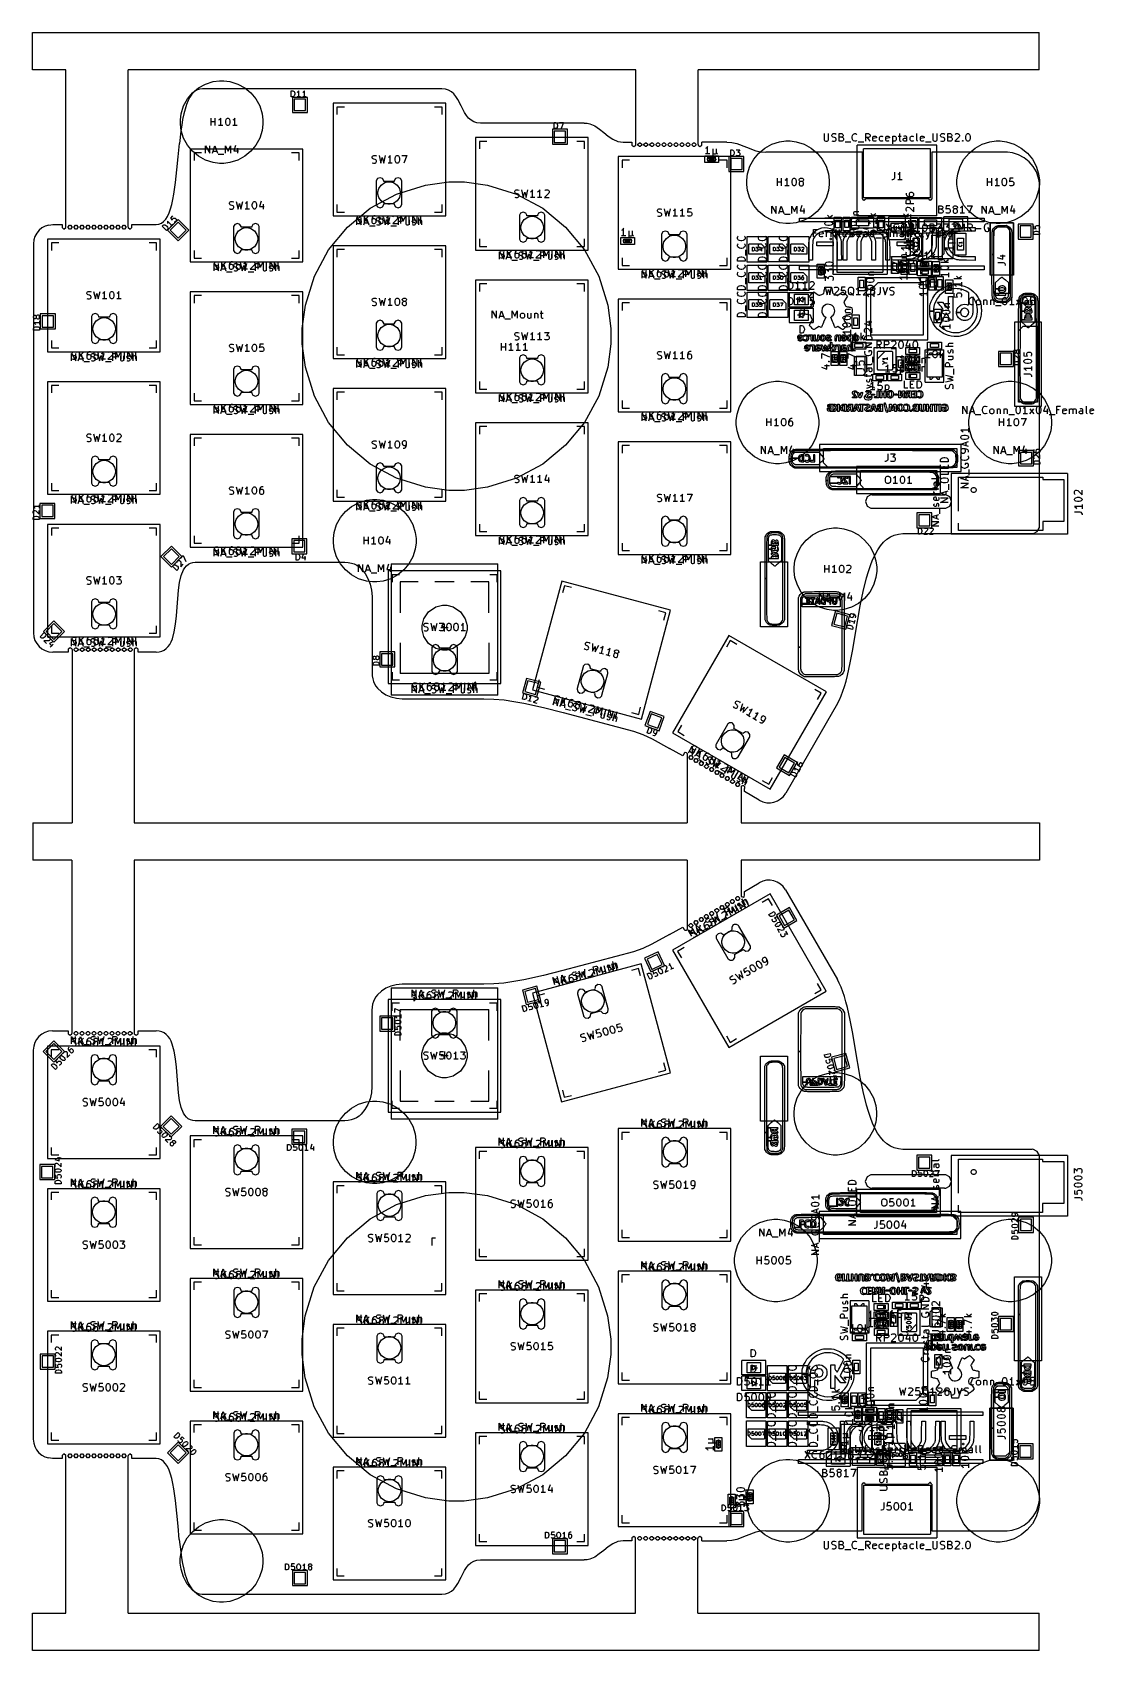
# Model space of a CAD drawing. Extents: x 0 to 141, y 0 to 216.
import ezdxf

# ---------------------------------------------------------------- set-up
doc = ezdxf.new("R2010")
doc.units = 0
doc.layers.get('0').update_dxf_attribs({"linetype": 'CONTINUOUS'})

msp = doc.modelspace()

# ---------------------------------------------------------------- linework, layer by layer
at = {"color": 0}
for p, q in [((0.06063, 210.65), (0.07028, 215.649)), ((0.07028, 215.649), (134.151, 215.649)), ((134.151, 210.65), (134.151, 215.649)), ((4.51033, 210.65), (0.06063, 210.65)), ((4.51033, 189.695), (4.51033, 210.65)), ((12.8102, 189.695), (12.8102, 210.65)), ((80.4115, 210.65), (12.8102, 210.65)), ((24.1501, 209.087), (24.9811, 209.199)), ((24.9811, 209.199), (25.2595, 209.199)), ((25.2595, 209.199), (25.5364, 209.199)), ((25.5364, 209.199), (26.3674, 209.087)), ((80.4115, 200.695), (80.4115, 210.65)), ((88.7113, 200.695), (88.7113, 210.65)), ((134.151, 210.65), (88.7113, 210.65)), ((20.6968, 206.775), (21.3692, 207.588)), ((21.0247, 207.035), (20.785, 206.571)), ((21.2948, 207.424), (21.0247, 207.035)), ((21.5938, 207.73), (21.2948, 207.424)), ((21.3692, 207.588), (22.1823, 208.26)), ((21.926, 207.953), (21.5938, 207.73)), ((22.2911, 208.087), (21.926, 207.953)), ((22.1823, 208.26), (23.118, 208.767)), ((22.688, 208.132), (22.2911, 208.087)), ((54.58, 208.132), (22.688, 208.132)), ((23.118, 208.767), (24.1501, 209.087)), ((26.3674, 209.087), (27.3995, 208.767)), ((27.3995, 208.767), (28.3338, 208.26)), ((28.3338, 208.26), (29.1483, 207.588)), ((29.1483, 207.588), (29.8194, 206.775)), ((34.5364, 207.071), (34.5364, 207.871)), ((34.5364, 207.871), (34.7279, 207.871)), ((34.7279, 207.071), (34.5364, 207.071)), ((36.6889, 206.983), (34.6893, 206.983)), ((34.6893, 206.983), (34.6893, 204.983)), ((34.7279, 207.871), (34.8423, 207.833)), ((34.8423, 207.109), (34.7279, 207.071)), ((34.8423, 207.833), (34.9181, 207.757)), ((34.9181, 207.185), (34.8423, 207.109)), ((34.9181, 207.757), (34.9567, 207.68)), ((34.9567, 207.261), (34.9181, 207.185)), ((34.9567, 207.68), (34.9939, 207.529)), ((34.9939, 207.414), (34.9567, 207.261)), ((34.9939, 207.529), (34.9939, 207.414)), ((35.3755, 207.68), (35.2986, 207.643)), ((35.7558, 207.071), (35.2986, 207.071)), ((35.4513, 207.757), (35.3755, 207.68)), ((35.5272, 207.871), (35.4513, 207.757)), ((35.5272, 207.071), (35.5272, 207.871)), ((36.1379, 207.68), (36.0606, 207.643)), ((36.5181, 207.071), (36.0606, 207.071)), ((36.2133, 207.757), (36.1379, 207.68)), ((36.2892, 207.871), (36.2133, 207.757)), ((36.2892, 207.071), (36.2892, 207.871)), ((36.6889, 204.983), (36.6889, 206.983)), ((55.0665, 208.087), (54.58, 208.132)), ((55.4923, 207.953), (55.0665, 208.087)), ((55.8641, 207.738), (55.4923, 207.953)), ((56.1855, 207.45), (55.8641, 207.738)), ((56.4677, 207.103), (56.1855, 207.45)), ((56.7186, 206.71), (56.4677, 207.103)), ((19.8699, 204.808), (20.1896, 205.84)), ((20.1896, 205.84), (20.6968, 206.775)), ((20.3812, 205.434), (20.2144, 204.774)), ((20.57, 206.035), (20.3812, 205.434)), ((20.785, 206.571), (20.57, 206.035)), ((29.8194, 206.775), (30.3265, 205.84)), ((30.3265, 205.84), (30.6462, 204.808)), ((34.6893, 204.983), (36.6889, 204.983)), ((36.4395, 206.733), (34.9388, 206.733)), ((34.9388, 206.733), (34.9388, 205.233)), ((34.9388, 205.233), (36.4395, 205.233)), ((36.4395, 205.233), (36.4395, 206.733)), ((55.1092, 206.204), (40.1091, 206.204)), ((40.1091, 206.204), (40.1091, 191.203)), ((41.6084, 205.704), (40.6093, 205.704)), ((40.6093, 205.704), (40.6093, 204.704)), ((54.6089, 205.704), (53.6085, 205.704)), ((54.6089, 204.704), (54.6089, 205.704)), ((55.1092, 191.203), (55.1092, 206.204)), ((57.168, 205.844), (56.7186, 206.71)), ((57.6171, 204.979), (57.168, 205.844)), ((57.8679, 204.586), (57.6171, 204.979)), ((19.7583, 203.977), (19.8699, 204.808)), ((19.7583, 203.699), (19.7583, 203.977)), ((19.7583, 203.422), (19.7583, 203.699)), ((19.8699, 202.591), (19.7583, 203.422)), ((19.9388, 203.301), (19.8245, 202.504)), ((20.067, 204.06), (19.9388, 203.301)), ((20.2144, 204.774), (20.067, 204.06)), ((23.8442, 203.236), (23.8442, 204.236)), ((23.8442, 203.76), (24.4161, 203.76)), ((24.4161, 203.236), (24.4161, 204.236)), ((24.9397, 203.998), (24.8447, 203.95)), ((25.4165, 203.236), (24.8447, 203.236)), ((25.0348, 204.093), (24.9397, 203.998)), ((25.1299, 204.236), (25.0348, 204.093)), ((25.1299, 203.236), (25.1299, 204.236)), ((25.7969, 203.854), (25.8451, 204.045)), ((25.7969, 203.616), (25.7969, 203.854)), ((25.8451, 203.426), (25.7969, 203.616)), ((25.8451, 204.045), (25.8919, 204.141)), ((25.8919, 203.331), (25.8451, 203.426)), ((25.8919, 204.141), (25.9402, 204.188)), ((25.9402, 203.284), (25.8919, 203.331)), ((25.9402, 204.188), (26.0353, 204.236)), ((26.0353, 203.236), (25.9402, 203.284)), ((26.0353, 204.236), (26.1304, 204.236)), ((26.1304, 203.236), (26.0353, 203.236)), ((26.1304, 204.236), (26.2254, 204.188)), ((26.2254, 203.284), (26.1304, 203.236)), ((26.2254, 204.188), (26.2737, 204.141)), ((26.2737, 203.331), (26.2254, 203.284)), ((26.2737, 204.141), (26.3205, 204.045)), ((26.3205, 203.426), (26.2737, 203.331)), ((26.3205, 204.045), (26.3688, 203.854)), ((26.3688, 203.616), (26.3205, 203.426)), ((26.3688, 203.854), (26.3688, 203.616)), ((26.8442, 203.998), (26.7491, 203.95)), ((27.321, 203.236), (26.7491, 203.236)), ((26.9393, 204.093), (26.8442, 203.998)), ((27.0343, 204.236), (26.9393, 204.093)), ((27.0343, 203.236), (27.0343, 204.236)), ((30.6462, 204.808), (30.7592, 203.977)), ((30.7592, 203.422), (30.6462, 202.591)), ((30.7592, 203.977), (30.7592, 203.699)), ((30.7592, 203.699), (30.7592, 203.422)), ((58.1505, 204.239), (57.8679, 204.586)), ((58.4729, 203.951), (58.1505, 204.239)), ((58.8437, 203.736), (58.4729, 203.951)), ((59.2695, 203.603), (58.8437, 203.736)), ((59.756, 203.557), (59.2695, 203.603)), ((73.5556, 203.557), (59.756, 203.557)), ((71.319, 202.741), (69.3194, 202.741)), ((69.3194, 202.741), (69.3194, 200.741)), ((69.5484, 202.829), (69.5484, 203.629)), ((69.5484, 203.629), (69.7385, 203.629)), ((69.7385, 202.829), (69.5484, 202.829)), ((69.7385, 203.629), (69.8528, 203.591)), ((69.8528, 202.867), (69.7385, 202.829)), ((69.8528, 203.591), (69.9287, 203.514)), ((69.9287, 202.944), (69.8528, 202.867)), ((69.9287, 203.514), (69.9671, 203.438)), ((69.9671, 203.019), (69.9287, 202.944)), ((69.9671, 203.438), (70.0056, 203.285)), ((70.0056, 203.171), (69.9671, 203.019)), ((70.0056, 203.285), (70.0056, 203.171)), ((70.2716, 203.629), (70.805, 203.629)), ((70.805, 203.629), (70.4617, 202.829)), ((71.319, 200.741), (71.319, 202.741)), ((73.5556, 203.557), (73.9331, 203.532)), ((73.9331, 203.532), (74.2929, 203.458)), ((74.2929, 203.458), (74.9582, 203.181)), ((74.9582, 203.181), (75.5703, 202.771)), ((75.5703, 202.771), (76.1559, 202.295)), ((19.462, 199.082), (19.6301, 200.824)), ((19.8245, 202.504), (19.6301, 200.824)), ((20.1896, 201.559), (19.8699, 202.591)), ((20.6968, 200.624), (20.1896, 201.559)), ((21.3692, 199.81), (20.6968, 200.624)), ((23.1166, 199.536), (23.1166, 200.536)), ((23.1166, 200.536), (23.6871, 199.536)), ((23.6871, 199.536), (23.6871, 200.536)), ((24.0206, 199.536), (24.3541, 200.536)), ((24.3541, 200.536), (24.6876, 199.536)), ((25.7831, 199.536), (25.7831, 200.536)), ((25.7831, 200.536), (26.1166, 199.821)), ((26.1166, 199.821), (26.4487, 200.536)), ((26.4487, 200.536), (26.4487, 199.536)), ((27.1157, 200.583), (26.8773, 199.869)), ((29.8194, 200.624), (29.1483, 199.81)), ((30.3265, 201.559), (29.8194, 200.624)), ((30.6462, 202.591), (30.3265, 201.559)), ((74.0833, 201.629), (59.0832, 201.629)), ((59.0832, 201.629), (59.0832, 186.629)), ((60.5839, 201.129), (59.5835, 201.129)), ((59.5835, 201.129), (59.5835, 200.128)), ((69.3194, 200.741), (71.319, 200.741)), ((71.0681, 202.49), (69.5688, 202.49)), ((69.5688, 202.49), (69.5688, 200.991)), ((69.5688, 200.991), (71.0681, 200.991)), ((71.0681, 200.991), (71.0681, 202.49)), ((73.5845, 201.129), (72.584, 201.129)), ((73.5845, 200.128), (73.5845, 201.129)), ((74.0833, 186.629), (74.0833, 201.629)), ((76.1559, 202.295), (76.7401, 201.816)), ((76.7401, 201.816), (77.3536, 201.409)), ((77.3536, 201.409), (78.0189, 201.13)), ((78.0189, 201.13), (78.3773, 201.057)), ((78.3773, 201.057), (78.7548, 201.032)), ((78.7548, 201.032), (79.9112, 201.032)), ((79.9112, 201.032), (79.9112, 200.695)), ((79.9112, 200.695), (79.9112, 200.633)), ((79.9112, 200.633), (80.1606, 200.445)), ((80.1606, 200.445), (80.4115, 200.633)), ((80.4115, 200.633), (80.4115, 200.695)), ((80.7103, 200.758), (80.8976, 200.944)), ((80.7103, 200.695), (80.7103, 200.758)), ((80.7103, 200.633), (80.7103, 200.695)), ((80.8976, 200.444), (80.7103, 200.633)), ((80.8976, 200.944), (80.9611, 200.944)), ((80.9611, 200.944), (81.0232, 200.944)), ((81.0232, 200.944), (81.2105, 200.758)), ((81.2105, 200.633), (81.0232, 200.444)), ((81.2105, 200.758), (81.2105, 200.695)), ((81.2105, 200.695), (81.2105, 200.633)), ((81.5111, 200.758), (81.697, 200.944)), ((81.5111, 200.695), (81.5111, 200.758)), ((81.5111, 200.633), (81.5111, 200.695)), ((81.697, 200.444), (81.5111, 200.633)), ((81.697, 200.944), (81.7605, 200.944)), ((81.7605, 200.944), (81.8226, 200.944)), ((81.8226, 200.944), (82.0113, 200.758)), ((82.0113, 200.633), (81.8226, 200.444)), ((82.0113, 200.758), (82.0113, 200.695)), ((82.0113, 200.695), (82.0113, 200.633)), ((82.3101, 200.758), (82.4978, 200.944)), ((82.3101, 200.695), (82.3101, 200.758)), ((82.3101, 200.633), (82.3101, 200.695)), ((82.4978, 200.444), (82.3101, 200.633)), ((82.4978, 200.944), (82.5609, 200.944)), ((82.5609, 200.944), (82.623, 200.944)), ((82.623, 200.944), (82.8104, 200.758)), ((82.8104, 200.633), (82.623, 200.444)), ((82.8104, 200.758), (82.8104, 200.695)), ((82.8104, 200.695), (82.8104, 200.633)), ((83.1109, 200.758), (83.2968, 200.944)), ((83.1109, 200.695), (83.1109, 200.758)), ((83.1109, 200.633), (83.1109, 200.695)), ((83.2968, 200.444), (83.1109, 200.633)), ((83.2968, 200.944), (83.3603, 200.944)), ((83.3603, 200.944), (83.4224, 200.944)), ((83.4224, 200.944), (83.6112, 200.758)), ((83.6112, 200.633), (83.4224, 200.444)), ((83.6112, 200.758), (83.6112, 200.695)), ((83.6112, 200.695), (83.6112, 200.633)), ((83.91, 200.758), (84.0976, 200.944)), ((83.91, 200.695), (83.91, 200.758)), ((83.91, 200.633), (83.91, 200.695)), ((84.0976, 200.444), (83.91, 200.633)), ((84.0976, 200.944), (84.1608, 200.944)), ((84.1608, 200.944), (84.2229, 200.944)), ((84.2229, 200.944), (84.4102, 200.758)), ((84.4102, 200.633), (84.2229, 200.444)), ((84.4102, 200.758), (84.4102, 200.695)), ((84.4102, 200.695), (84.4102, 200.633)), ((84.7108, 200.758), (84.8967, 200.944)), ((84.7108, 200.695), (84.7108, 200.758)), ((84.7108, 200.633), (84.7108, 200.695)), ((84.8967, 200.444), (84.7108, 200.633)), ((84.8967, 200.944), (84.9602, 200.944)), ((84.9602, 200.944), (85.0223, 200.944)), ((85.0223, 200.944), (85.211, 200.758)), ((85.211, 200.633), (85.0223, 200.444)), ((85.211, 200.758), (85.211, 200.695)), ((85.211, 200.695), (85.211, 200.633)), ((85.5102, 200.758), (85.6975, 200.944)), ((85.5102, 200.695), (85.5102, 200.758)), ((85.5102, 200.633), (85.5102, 200.695)), ((85.6975, 200.444), (85.5102, 200.633)), ((85.6975, 200.944), (85.761, 200.944)), ((85.761, 200.944), (85.8227, 200.944)), ((85.8227, 200.944), (86.0104, 200.758)), ((86.0104, 200.633), (85.8227, 200.444)), ((86.0104, 200.758), (86.0104, 200.695)), ((86.0104, 200.695), (86.0104, 200.633)), ((86.3106, 200.758), (86.4969, 200.944)), ((86.3106, 200.695), (86.3106, 200.758)), ((86.3106, 200.633), (86.3106, 200.695)), ((86.4969, 200.444), (86.3106, 200.633)), ((86.4969, 200.944), (86.56, 200.944)), ((86.56, 200.944), (86.6221, 200.944)), ((86.6221, 200.944), (86.8109, 200.758)), ((86.8109, 200.633), (86.6221, 200.444)), ((86.8109, 200.758), (86.8109, 200.695)), ((86.8109, 200.695), (86.8109, 200.633)), ((87.1114, 200.758), (87.2973, 200.944)), ((87.1114, 200.695), (87.1114, 200.758)), ((87.1114, 200.633), (87.1114, 200.695)), ((87.2973, 200.444), (87.1114, 200.633)), ((87.2973, 200.944), (87.3608, 200.944)), ((87.3608, 200.944), (87.4229, 200.944)), ((87.4229, 200.944), (87.6102, 200.758)), ((87.6102, 200.633), (87.4229, 200.444)), ((87.6102, 200.758), (87.6102, 200.695)), ((87.6102, 200.695), (87.6102, 200.633)), ((87.9105, 200.758), (88.0981, 200.944)), ((87.9105, 200.695), (87.9105, 200.758)), ((87.9105, 200.633), (87.9105, 200.695)), ((88.0981, 200.444), (87.9105, 200.633)), ((88.0981, 200.944), (88.1613, 200.944)), ((88.1613, 200.944), (88.2234, 200.944)), ((88.2234, 200.944), (88.4107, 200.758)), ((88.4107, 200.633), (88.2234, 200.444)), ((88.4107, 200.758), (88.4107, 200.695)), ((88.4107, 200.695), (88.4107, 200.633)), ((88.7113, 200.695), (88.7113, 200.633)), ((88.7113, 200.633), (88.9607, 200.445)), ((88.9607, 200.445), (89.2101, 200.633)), ((89.2101, 200.695), (89.2101, 201.032)), ((92.5558, 201.032), (89.2101, 201.032)), ((89.2101, 200.633), (89.2101, 200.695)), ((92.5558, 201.032), (93.2296, 200.979)), ((93.2296, 200.979), (93.883, 200.83)), ((93.883, 200.83), (95.148, 200.352)), ((97.6133, 200.241), (98.5478, 200.749)), ((98.5478, 200.749), (99.5796, 201.068)), ((99.5796, 201.068), (100.411, 201.18)), ((100.411, 201.18), (100.689, 201.18)), ((100.689, 201.18), (100.966, 201.18)), ((100.966, 201.18), (101.797, 201.068)), ((101.797, 201.068), (102.829, 200.749)), ((102.829, 200.749), (103.764, 200.241)), ((105.523, 202.153), (105.523, 201.344)), ((105.523, 201.344), (105.572, 201.249)), ((105.572, 201.249), (105.618, 201.2)), ((105.618, 201.2), (105.713, 201.154)), ((105.713, 201.154), (105.904, 201.154)), ((105.904, 201.154), (106, 201.2)), ((106, 201.2), (106.047, 201.249)), ((106.047, 201.249), (106.095, 201.344)), ((106.095, 201.344), (106.095, 202.153)), ((106.524, 201.962), (106.571, 202.058)), ((106.524, 201.868), (106.524, 201.962)), ((106.571, 201.772), (106.524, 201.868)), ((106.524, 201.2), (106.666, 201.154)), ((106.571, 202.058), (106.619, 202.106)), ((106.619, 201.724), (106.571, 201.772)), ((106.619, 202.106), (106.714, 202.153)), ((106.714, 201.677), (106.619, 201.724)), ((106.666, 201.154), (106.904, 201.154)), ((106.714, 202.153), (106.952, 202.153)), ((106.904, 201.629), (106.714, 201.677)), ((106.999, 201.582), (106.904, 201.629)), ((106.904, 201.154), (106.999, 201.2)), ((106.952, 202.153), (107.094, 202.106)), ((107.047, 201.534), (106.999, 201.582)), ((106.999, 201.2), (107.047, 201.249)), ((107.094, 201.439), (107.047, 201.534)), ((107.047, 201.249), (107.094, 201.344)), ((107.094, 201.344), (107.094, 201.439)), ((107.523, 201.154), (107.523, 202.153)), ((107.523, 202.153), (107.856, 202.153)), ((107.856, 201.677), (107.523, 201.677)), ((107.904, 201.154), (107.523, 201.154)), ((107.856, 202.153), (107.951, 202.106)), ((107.951, 201.724), (107.856, 201.677)), ((107.856, 201.677), (108, 201.629)), ((108, 201.2), (107.904, 201.154)), ((107.951, 202.106), (108, 202.058)), ((108, 201.772), (107.951, 201.724)), ((108, 202.058), (108.046, 201.962)), ((108.046, 201.868), (108, 201.772)), ((108, 201.629), (108.046, 201.582)), ((108.046, 201.249), (108, 201.2)), ((108.046, 201.962), (108.046, 201.868)), ((108.046, 201.582), (108.095, 201.487)), ((108.095, 201.344), (108.046, 201.249)), ((108.095, 201.487), (108.095, 201.344)), ((108.285, 201.059), (109.047, 201.059)), ((109.237, 201.724), (109.285, 201.916)), ((109.237, 201.582), (109.237, 201.724)), ((109.285, 201.392), (109.237, 201.582)), ((109.285, 201.916), (109.332, 202.011)), ((109.332, 201.296), (109.285, 201.392)), ((109.332, 202.011), (109.428, 202.106)), ((109.428, 201.2), (109.332, 201.296)), ((109.428, 202.106), (109.571, 202.153)), ((109.571, 201.154), (109.428, 201.2)), ((109.571, 202.153), (109.666, 202.153)), ((109.666, 201.154), (109.571, 201.154)), ((109.666, 202.153), (109.809, 202.106)), ((109.809, 201.2), (109.666, 201.154)), ((109.809, 202.106), (109.857, 202.058)), ((109.857, 201.249), (109.809, 201.2)), ((120.534, 200.616), (109.895, 200.616)), ((109.895, 191.196), (109.895, 200.616)), ((110.047, 201.059), (110.809, 201.059)), ((111.046, 201.154), (111.046, 202.153)), ((111.046, 202.153), (111.428, 202.153)), ((111.428, 201.629), (111.046, 201.629)), ((111.618, 201.154), (111.285, 201.629)), ((111.428, 202.153), (111.523, 202.106)), ((111.523, 201.677), (111.428, 201.629)), ((111.523, 202.106), (111.572, 202.058)), ((111.572, 201.724), (111.523, 201.677)), ((111.572, 202.058), (111.618, 201.962)), ((111.618, 201.821), (111.572, 201.724)), ((111.618, 201.962), (111.618, 201.821)), ((112, 201.677), (112.047, 201.772)), ((112, 201.296), (112, 201.677)), ((112.475, 201.582), (112, 201.487)), ((112.047, 201.2), (112, 201.296)), ((112.047, 201.772), (112.142, 201.821)), ((112.142, 201.154), (112.047, 201.2)), ((112.142, 201.821), (112.332, 201.821)), ((112.332, 201.154), (112.142, 201.154)), ((112.332, 201.821), (112.429, 201.772)), ((112.429, 201.2), (112.332, 201.154)), ((112.429, 201.772), (112.475, 201.677)), ((112.475, 201.677), (112.475, 201.582)), ((112.857, 201.629), (112.904, 201.724)), ((112.857, 201.344), (112.857, 201.629)), ((112.904, 201.249), (112.857, 201.344)), ((112.904, 201.724), (112.952, 201.772)), ((112.952, 201.2), (112.904, 201.249)), ((112.952, 201.772), (113.047, 201.821)), ((113.047, 201.154), (112.952, 201.2)), ((113.047, 201.821), (113.237, 201.821)), ((113.237, 201.154), (113.047, 201.154)), ((113.237, 201.821), (113.333, 201.772)), ((113.333, 201.2), (113.237, 201.154)), ((113.714, 201.677), (113.761, 201.772)), ((113.714, 201.296), (113.714, 201.677)), ((114.19, 201.582), (113.714, 201.487)), ((113.761, 201.2), (113.714, 201.296)), ((113.761, 201.772), (113.856, 201.821)), ((113.856, 201.154), (113.761, 201.2)), ((113.856, 201.821), (114.046, 201.821)), ((114.046, 201.154), (113.856, 201.154)), ((114.046, 201.821), (114.143, 201.772)), ((114.143, 201.2), (114.046, 201.154)), ((114.143, 201.772), (114.19, 201.677)), ((114.19, 201.677), (114.19, 201.582)), ((114.618, 201.821), (114.618, 200.82)), ((114.618, 201.772), (114.713, 201.821)), ((114.713, 201.154), (114.618, 201.2)), ((114.713, 201.821), (114.904, 201.821)), ((114.904, 201.154), (114.713, 201.154)), ((114.904, 201.821), (115, 201.772)), ((115, 201.2), (114.904, 201.154)), ((115, 201.772), (115.047, 201.724)), ((115.047, 201.249), (115, 201.2)), ((115.047, 201.724), (115.095, 201.629)), ((115.095, 201.344), (115.047, 201.249)), ((115.095, 201.629), (115.095, 201.344)), ((115.381, 201.821), (115.761, 201.821)), ((115.524, 202.153), (115.524, 201.296)), ((115.524, 201.296), (115.571, 201.2)), ((115.571, 201.2), (115.666, 201.154)), ((115.666, 201.154), (115.761, 201.154)), ((116.047, 201.392), (116.094, 201.487)), ((116.047, 201.296), (116.047, 201.392)), ((116.094, 201.2), (116.047, 201.296)), ((116.189, 201.821), (116.094, 201.772)), ((116.094, 201.487), (116.189, 201.534)), ((116.189, 201.154), (116.094, 201.2)), ((116.381, 201.821), (116.189, 201.821)), ((116.189, 201.534), (116.428, 201.534)), ((116.428, 201.154), (116.189, 201.154)), ((116.476, 201.772), (116.381, 201.821)), ((116.428, 201.534), (116.523, 201.582)), ((116.523, 201.2), (116.428, 201.154)), ((116.523, 201.677), (116.476, 201.772)), ((116.523, 201.154), (116.523, 201.677)), ((116.951, 201.629), (116.999, 201.724)), ((116.951, 201.344), (116.951, 201.629)), ((116.999, 201.249), (116.951, 201.344)), ((116.999, 201.724), (117.046, 201.772)), ((117.046, 201.2), (116.999, 201.249)), ((117.046, 201.772), (117.143, 201.821)), ((117.143, 201.154), (117.046, 201.2)), ((117.143, 201.821), (117.333, 201.821)), ((117.333, 201.154), (117.143, 201.154)), ((117.333, 201.821), (117.428, 201.772)), ((117.428, 201.2), (117.333, 201.154)), ((117.857, 201.296), (117.857, 202.153)), ((117.904, 201.2), (117.857, 201.296)), ((118, 201.154), (117.904, 201.2)), ((118.332, 201.677), (118.38, 201.772)), ((118.332, 201.296), (118.332, 201.677)), ((118.809, 201.582), (118.332, 201.487)), ((118.38, 201.2), (118.332, 201.296)), ((118.38, 201.772), (118.475, 201.821)), ((118.475, 201.154), (118.38, 201.2)), ((118.475, 201.821), (118.666, 201.821)), ((118.666, 201.154), (118.475, 201.154)), ((118.666, 201.821), (118.762, 201.772)), ((118.762, 201.2), (118.666, 201.154)), ((118.762, 201.772), (118.809, 201.677)), ((118.809, 201.677), (118.809, 201.582)), ((118.999, 201.059), (119.761, 201.059)), ((119.999, 202.153), (119.999, 201.344)), ((119.999, 201.344), (120.048, 201.249)), ((120.048, 201.249), (120.095, 201.2)), ((120.095, 201.2), (120.19, 201.154)), ((120.19, 201.154), (120.38, 201.154)), ((120.38, 201.154), (120.476, 201.2)), ((120.476, 201.2), (120.523, 201.249)), ((120.523, 201.249), (120.571, 201.344)), ((120.534, 191.196), (120.534, 200.616)), ((120.571, 201.344), (120.571, 202.153)), ((121, 201.962), (121.047, 202.058)), ((121, 201.868), (121, 201.962)), ((121.047, 201.772), (121, 201.868)), ((121, 201.2), (121.142, 201.154)), ((121.047, 202.058), (121.095, 202.106)), ((121.095, 201.724), (121.047, 201.772)), ((121.095, 202.106), (121.19, 202.153)), ((121.19, 201.677), (121.095, 201.724)), ((121.142, 201.154), (121.38, 201.154)), ((121.19, 202.153), (121.429, 202.153)), ((121.38, 201.629), (121.19, 201.677)), ((121.475, 201.582), (121.38, 201.629)), ((121.38, 201.154), (121.475, 201.2)), ((121.429, 202.153), (121.57, 202.106)), ((121.524, 201.534), (121.475, 201.582)), ((121.475, 201.2), (121.524, 201.249)), ((121.57, 201.439), (121.524, 201.534)), ((121.524, 201.249), (121.57, 201.344)), ((121.57, 201.344), (121.57, 201.439)), ((121.999, 201.154), (121.999, 202.153)), ((121.999, 202.153), (122.333, 202.153)), ((122.333, 201.677), (121.999, 201.677)), ((122.381, 201.154), (121.999, 201.154)), ((122.333, 202.153), (122.428, 202.106)), ((122.428, 201.724), (122.333, 201.677)), ((122.333, 201.677), (122.476, 201.629)), ((122.476, 201.2), (122.381, 201.154)), ((122.428, 202.106), (122.476, 202.058)), ((122.476, 201.772), (122.428, 201.724)), ((122.476, 202.058), (122.523, 201.962)), ((122.523, 201.868), (122.476, 201.772)), ((122.476, 201.629), (122.523, 201.582)), ((122.523, 201.249), (122.476, 201.2)), ((122.523, 201.962), (122.523, 201.868)), ((122.523, 201.582), (122.571, 201.487)), ((122.571, 201.344), (122.523, 201.249)), ((122.571, 201.487), (122.571, 201.344)), ((123.476, 201.724), (122.905, 201.154)), ((122.905, 201.154), (123.523, 201.154)), ((122.951, 202.058), (123, 202.106)), ((123, 202.106), (123.095, 202.153)), ((123.095, 202.153), (123.333, 202.153)), ((123.333, 202.153), (123.428, 202.106)), ((123.428, 202.106), (123.476, 202.058)), ((123.476, 202.058), (123.523, 201.962)), ((123.523, 201.868), (123.476, 201.724)), ((123.523, 201.962), (123.523, 201.868)), ((123.904, 201.2), (123.952, 201.249)), ((123.952, 201.154), (123.904, 201.2)), ((123.952, 201.249), (124, 201.2)), ((123.952, 201.249), (123.952, 201.154)), ((124, 201.2), (123.952, 201.154)), ((124.38, 201.772), (124.429, 201.962)), ((124.38, 201.534), (124.38, 201.772)), ((124.429, 201.344), (124.38, 201.534)), ((124.429, 201.962), (124.476, 202.058)), ((124.476, 201.249), (124.429, 201.344)), ((124.476, 202.058), (124.524, 202.106)), ((124.524, 201.2), (124.476, 201.249)), ((124.524, 202.106), (124.619, 202.153)), ((124.619, 201.154), (124.524, 201.2)), ((124.619, 202.153), (124.714, 202.153)), ((124.714, 201.154), (124.619, 201.154)), ((124.714, 202.153), (124.809, 202.106)), ((124.809, 201.2), (124.714, 201.154)), ((124.809, 202.106), (124.857, 202.058)), ((124.857, 201.249), (124.809, 201.2)), ((124.857, 202.058), (124.904, 201.962)), ((124.904, 201.344), (124.857, 201.249)), ((124.904, 201.962), (124.952, 201.772)), ((124.952, 201.534), (124.904, 201.344)), ((124.952, 201.772), (124.952, 201.534)), ((125.612, 200.241), (126.547, 200.749)), ((126.547, 200.749), (127.579, 201.068)), ((127.579, 201.068), (128.41, 201.18)), ((128.41, 201.18), (128.688, 201.18)), ((128.688, 201.18), (128.965, 201.18)), ((128.965, 201.18), (129.796, 201.068)), ((129.796, 201.068), (130.828, 200.749)), ((130.828, 200.749), (131.764, 200.241)), ((19.2994, 197.339), (19.462, 199.082)), ((36.0839, 200.079), (21.084, 200.079)), ((21.084, 200.079), (21.084, 185.079)), ((22.1823, 199.139), (21.3692, 199.81)), ((22.5833, 199.578), (21.5842, 199.578)), ((21.5842, 199.578), (21.5842, 198.578)), ((23.118, 198.632), (22.1823, 199.139)), ((24.1501, 198.312), (23.118, 198.632)), ((24.1157, 199.821), (24.5925, 199.821)), ((24.7826, 199.441), (25.5447, 199.441)), ((27.3995, 198.632), (26.3674, 198.312)), ((26.8773, 199.869), (27.4974, 199.869)), ((27.3541, 200.203), (27.3541, 199.536)), ((28.3338, 199.139), (27.3995, 198.632)), ((29.1483, 199.81), (28.3338, 199.139)), ((35.5836, 199.578), (34.5833, 199.578)), ((35.5836, 198.578), (35.5836, 199.578)), ((36.0839, 185.079), (36.0839, 200.079)), ((45.3238, 199.051), (45.3704, 199.146)), ((45.3238, 198.956), (45.3238, 199.051)), ((45.3704, 198.86), (45.3238, 198.956)), ((45.3704, 199.146), (45.4187, 199.193)), ((45.4187, 198.812), (45.3704, 198.86)), ((45.4187, 199.193), (45.514, 199.241)), ((45.514, 198.764), (45.4187, 198.812)), ((45.514, 199.241), (45.7521, 199.241)), ((45.7041, 198.717), (45.514, 198.764)), ((45.799, 198.669), (45.7041, 198.717)), ((45.7521, 199.241), (45.8943, 199.193)), ((45.8474, 198.622), (45.799, 198.669)), ((45.8943, 198.527), (45.8474, 198.622)), ((45.8474, 198.336), (45.8943, 198.43)), ((45.8943, 198.43), (45.8943, 198.527)), ((46.2276, 199.241), (46.4661, 198.24)), ((46.4661, 198.24), (46.6563, 198.956)), ((46.6563, 198.956), (46.8464, 198.24)), ((46.8464, 198.24), (47.0849, 199.241)), ((47.5135, 199.003), (47.4183, 198.956)), ((47.6084, 199.098), (47.5135, 199.003)), ((47.7037, 199.241), (47.6084, 199.098)), ((47.7037, 198.24), (47.7037, 199.241)), ((48.3704, 198.86), (48.4188, 199.051)), ((48.3704, 198.622), (48.3704, 198.86)), ((48.4188, 198.43), (48.3704, 198.622)), ((48.4188, 199.051), (48.4657, 199.146)), ((48.4657, 198.336), (48.4188, 198.43)), ((48.4657, 199.146), (48.514, 199.193)), ((48.514, 199.193), (48.6089, 199.241)), ((48.6089, 199.241), (48.7041, 199.241)), ((48.7041, 199.241), (48.799, 199.193)), ((48.799, 199.193), (48.8474, 199.146)), ((48.8474, 199.146), (48.8943, 199.051)), ((48.8943, 198.43), (48.8474, 198.336)), ((48.8943, 199.051), (48.9423, 198.86)), ((48.9423, 198.622), (48.8943, 198.43)), ((48.9423, 198.86), (48.9423, 198.622)), ((49.276, 199.241), (49.9413, 199.241)), ((49.9413, 199.241), (49.5131, 198.24)), ((93.0836, 199.103), (78.0838, 199.103)), ((78.0838, 199.103), (78.0838, 184.103)), ((79.5845, 198.603), (78.5841, 198.603)), ((78.5841, 198.603), (78.5841, 197.604)), ((80.9611, 200.444), (80.8976, 200.444)), ((81.0232, 200.444), (80.9611, 200.444)), ((81.7605, 200.444), (81.697, 200.444)), ((81.8226, 200.444), (81.7605, 200.444)), ((82.5609, 200.444), (82.4978, 200.444)), ((82.623, 200.444), (82.5609, 200.444)), ((83.3603, 200.444), (83.2968, 200.444)), ((83.4224, 200.444), (83.3603, 200.444)), ((84.1608, 200.444), (84.0976, 200.444)), ((84.2229, 200.444), (84.1608, 200.444)), ((84.9602, 200.444), (84.8967, 200.444)), ((85.0223, 200.444), (84.9602, 200.444)), ((85.761, 200.444), (85.6975, 200.444)), ((85.8227, 200.444), (85.761, 200.444)), ((86.56, 200.444), (86.4969, 200.444)), ((86.6221, 200.444), (86.56, 200.444)), ((87.3608, 200.444), (87.2973, 200.444)), ((87.4229, 200.444), (87.3608, 200.444)), ((88.1613, 200.444), (88.0981, 200.444)), ((88.2234, 200.444), (88.1613, 200.444)), ((89.5985, 198.291), (89.5985, 199.21)), ((89.5985, 199.21), (91.4192, 199.21)), ((89.7943, 200.21), (89.6994, 200.163)), ((90.2712, 199.449), (89.6994, 199.449)), ((89.8895, 200.306), (89.7943, 200.21)), ((89.9844, 200.448), (89.8895, 200.306)), ((89.9555, 198.778), (89.9664, 198.826)), ((89.9555, 198.742), (89.9555, 198.778)), ((89.9664, 198.695), (89.9555, 198.742)), ((89.9664, 198.826), (89.9791, 198.85)), ((89.9791, 198.67), (89.9664, 198.695)), ((89.9791, 198.85), (90.0024, 198.873)), ((90.0024, 198.647), (89.9791, 198.67)), ((89.9844, 199.449), (89.9844, 200.448)), ((90.0024, 198.873), (90.0384, 198.886)), ((90.0384, 198.636), (90.0024, 198.647)), ((90.0095, 198.501), (90.0095, 199.001)), ((90.0095, 199.001), (91.0085, 199.001)), ((91.0085, 198.501), (90.0095, 198.501)), ((90.0384, 198.886), (90.0617, 198.886)), ((90.0617, 198.636), (90.0384, 198.636)), ((90.0617, 198.886), (90.0977, 198.873)), ((90.0977, 198.647), (90.0617, 198.636)), ((90.0977, 198.873), (90.11, 198.862)), ((90.11, 198.659), (90.0977, 198.647)), ((90.2173, 198.886), (90.2049, 198.767)), ((90.2049, 198.767), (90.2173, 198.778)), ((90.2173, 198.647), (90.2049, 198.659)), ((90.3358, 198.886), (90.2173, 198.886)), ((90.2173, 198.778), (90.2409, 198.79)), ((90.2409, 198.636), (90.2173, 198.647)), ((90.2409, 198.79), (90.3002, 198.79)), ((90.3002, 198.636), (90.2409, 198.636)), ((90.3002, 198.79), (90.3249, 198.778)), ((90.3249, 198.647), (90.3002, 198.636)), ((90.3249, 198.778), (90.3358, 198.767)), ((90.3358, 198.659), (90.3249, 198.647)), ((90.3358, 198.767), (90.3482, 198.742)), ((90.3482, 198.683), (90.3358, 198.659)), ((90.3482, 198.742), (90.3482, 198.683)), ((90.4434, 198.79), (90.4558, 198.837)), ((90.4434, 198.731), (90.4434, 198.79)), ((90.4558, 198.683), (90.4434, 198.731)), ((90.4558, 198.837), (90.4667, 198.862)), ((90.4667, 198.659), (90.4558, 198.683)), ((90.4667, 198.862), (90.4794, 198.873)), ((90.4794, 198.647), (90.4667, 198.659)), ((90.4794, 198.873), (90.5027, 198.886)), ((90.5027, 198.636), (90.4794, 198.647)), ((90.5027, 198.886), (90.526, 198.886)), ((90.526, 198.636), (90.5027, 198.636)), ((90.526, 198.886), (90.551, 198.873)), ((90.551, 198.647), (90.526, 198.636)), ((90.551, 198.873), (90.5619, 198.862)), ((90.5619, 198.659), (90.551, 198.647)), ((90.5619, 198.862), (90.5743, 198.837)), ((90.5743, 198.683), (90.5619, 198.659)), ((90.5743, 198.837), (90.5866, 198.79)), ((90.5866, 198.731), (90.5743, 198.683)), ((90.5866, 198.79), (90.5866, 198.731)), ((90.7052, 198.826), (90.6819, 198.814)), ((90.8237, 198.636), (90.6819, 198.636)), ((90.6999, 200.115), (90.6999, 199.116)), ((90.6999, 199.591), (90.7464, 199.496)), ((90.7288, 198.85), (90.7052, 198.826)), ((90.7535, 198.886), (90.7288, 198.85)), ((90.7464, 199.496), (90.8417, 199.449)), ((90.7535, 198.636), (90.7535, 198.886)), ((90.8417, 199.449), (91.0332, 199.449)), ((90.9313, 198.886), (90.9189, 198.767)), ((90.9189, 198.767), (90.9313, 198.778)), ((90.9313, 198.647), (90.9189, 198.659)), ((91.0498, 198.886), (90.9313, 198.886)), ((90.9313, 198.778), (90.9546, 198.79)), ((90.9546, 198.636), (90.9313, 198.647)), ((90.9546, 198.79), (91.0153, 198.79)), ((91.0153, 198.636), (90.9546, 198.636)), ((91.0085, 199.001), (91.0085, 198.501)), ((91.0153, 198.79), (91.0389, 198.778)), ((91.0389, 198.647), (91.0153, 198.636)), ((91.0332, 199.449), (91.1281, 199.496)), ((91.0389, 198.778), (91.0498, 198.767)), ((91.0498, 198.659), (91.0389, 198.647)), ((91.0498, 198.767), (91.0622, 198.742)), ((91.0622, 198.683), (91.0498, 198.659)), ((91.0622, 198.742), (91.0622, 198.683)), ((91.1281, 199.496), (91.1751, 199.591)), ((91.1751, 199.591), (91.1751, 200.115)), ((91.1751, 199.591), (91.2234, 199.496)), ((91.2234, 199.496), (91.3183, 199.449)), ((91.4192, 199.21), (91.4192, 198.291)), ((92.5834, 198.603), (91.5843, 198.603)), ((92.5834, 197.604), (92.5834, 198.603)), ((94.8284, 199.111), (92.8289, 199.111)), ((92.8289, 199.111), (92.8289, 197.11)), ((93.0575, 199.199), (93.0575, 199.999)), ((93.0575, 199.999), (93.249, 199.999)), ((93.249, 199.199), (93.0575, 199.199)), ((94.579, 198.86), (93.0783, 198.86)), ((93.0783, 198.86), (93.0783, 197.361)), ((93.0836, 184.103), (93.0836, 199.103)), ((93.249, 199.999), (93.3619, 199.96)), ((93.3619, 199.237), (93.249, 199.199)), ((93.3619, 199.96), (93.4392, 199.885)), ((93.4392, 199.312), (93.3619, 199.237)), ((93.4392, 199.885), (93.4766, 199.809)), ((93.4766, 199.39), (93.4392, 199.312)), ((93.4766, 199.809), (93.515, 199.656)), ((93.515, 199.541), (93.4766, 199.39)), ((93.515, 199.656), (93.515, 199.541)), ((93.7824, 199.999), (94.277, 199.999)), ((93.8195, 199.237), (93.7824, 199.275)), ((93.8953, 199.199), (93.8195, 199.237)), ((94.1243, 199.199), (93.8953, 199.199)), ((94.277, 199.999), (94.0096, 199.694)), ((94.0096, 199.694), (94.1243, 199.694)), ((94.1243, 199.694), (94.2012, 199.656)), ((94.2012, 199.237), (94.1243, 199.199)), ((94.2012, 199.656), (94.2386, 199.619)), ((94.2386, 199.275), (94.2012, 199.237)), ((94.2386, 199.619), (94.277, 199.541)), ((94.277, 199.351), (94.2386, 199.275)), ((94.277, 199.541), (94.277, 199.351)), ((94.579, 197.361), (94.579, 198.86)), ((94.8284, 197.11), (94.8284, 199.111)), ((95.148, 200.352), (96.4131, 199.875)), ((95.6208, 197.82), (96.1277, 198.756)), ((96.1277, 198.756), (96.799, 199.569)), ((96.4131, 199.875), (97.0661, 199.726)), ((96.799, 199.569), (97.6133, 200.241)), ((97.0661, 199.726), (97.7403, 199.672)), ((110.597, 199.672), (97.7403, 199.672)), ((103.764, 200.241), (104.578, 199.569)), ((104.578, 199.569), (105.249, 198.756)), ((105.249, 198.756), (105.756, 197.82)), ((110.597, 193.473), (110.597, 199.672)), ((119.684, 200.116), (110.743, 200.116)), ((110.743, 193.616), (110.743, 200.116)), ((119.684, 193.616), (119.684, 200.116)), ((119.837, 199.672), (119.837, 193.473)), ((129.691, 199.672), (119.837, 199.672)), ((123.62, 197.82), (124.127, 198.756)), ((124.127, 198.756), (124.799, 199.569)), ((124.799, 199.569), (125.612, 200.241)), ((129.91, 199.672), (129.691, 199.672)), ((130.572, 199.587), (129.91, 199.672)), ((131.396, 199.339), (130.572, 199.587)), ((132.147, 198.945), (131.396, 199.339)), ((131.764, 200.241), (132.577, 199.569)), ((132.806, 198.421), (132.147, 198.945)), ((132.577, 199.569), (133.249, 198.756)), ((133.357, 197.786), (132.806, 198.421)), ((133.249, 198.756), (133.756, 197.82)), ((19.1189, 195.659), (19.2994, 197.339)), ((24.9811, 198.199), (24.1501, 198.312)), ((25.2595, 198.199), (24.9811, 198.199)), ((25.5364, 198.199), (25.2595, 198.199)), ((26.3674, 198.312), (25.5364, 198.199)), ((45.3238, 198.289), (45.4656, 198.24)), ((45.4656, 198.24), (45.7041, 198.24)), ((45.7041, 198.24), (45.799, 198.289)), ((45.799, 198.289), (45.8474, 198.336)), ((46.3585, 196.29), (46.0142, 196.167)), ((46.7018, 196.167), (46.3585, 196.29)), ((47.9901, 198.24), (47.4183, 198.24)), ((48.7592, 196.29), (48.4145, 196.167)), ((48.514, 198.289), (48.4657, 198.336)), ((48.6089, 198.24), (48.514, 198.289)), ((48.7041, 198.24), (48.6089, 198.24)), ((48.799, 198.289), (48.7041, 198.24)), ((49.1024, 196.167), (48.7592, 196.29)), ((48.8474, 198.336), (48.799, 198.289)), ((91.4192, 198.291), (89.5985, 198.291)), ((92.8289, 197.11), (94.8284, 197.11)), ((93.0783, 197.361), (94.579, 197.361)), ((95.1893, 195.957), (95.3011, 196.788)), ((95.3011, 196.788), (95.6208, 197.82)), ((99.2738, 195.217), (99.2738, 196.216)), ((99.8456, 195.217), (99.8456, 196.216)), ((100.56, 196.216), (100.464, 196.074)), ((100.56, 195.217), (100.56, 196.216)), ((101.37, 196.169), (101.465, 196.216)), ((101.465, 196.216), (101.56, 196.216)), ((101.56, 196.216), (101.655, 196.169)), ((102.274, 196.169), (102.37, 196.216)), ((102.37, 196.216), (102.561, 196.216)), ((102.561, 196.216), (102.656, 196.169)), ((105.756, 197.82), (106.076, 196.788)), ((106.076, 196.788), (106.189, 195.957)), ((114.88, 196.289), (114.833, 196.146)), ((114.88, 197.003), (114.88, 196.289)), ((115.404, 196.766), (115.309, 196.718)), ((115.499, 196.861), (115.404, 196.766)), ((115.595, 197.003), (115.499, 196.861)), ((115.595, 196.004), (115.595, 197.003)), ((123.188, 195.957), (123.3, 196.788)), ((123.3, 196.788), (123.62, 197.82)), ((127.274, 195.217), (127.274, 196.216)), ((127.846, 195.217), (127.846, 196.216)), ((128.56, 196.216), (128.465, 196.074)), ((128.56, 195.217), (128.56, 196.216)), ((129.37, 196.169), (129.465, 196.216)), ((129.465, 196.216), (129.56, 196.216)), ((129.56, 196.216), (129.655, 196.169)), ((130.227, 196.216), (130.179, 195.741)), ((130.703, 196.216), (130.227, 196.216)), ((133.783, 197.052), (133.357, 197.786)), ((133.756, 197.82), (134.076, 196.788)), ((134.066, 196.24), (133.783, 197.052)), ((134.182, 195.582), (134.066, 196.24)), ((134.076, 196.788), (134.189, 195.957)), ((18.7675, 193.391), (18.8998, 194.104)), ((18.8998, 194.104), (19.1189, 195.659)), ((45.0592, 192.21), (48.5496, 194.105)), ((46.0142, 196.167), (45.8583, 195.886)), ((45.8583, 195.886), (45.8583, 195.79)), ((45.8583, 195.79), (45.8583, 192.79)), ((46.0583, 194.397), (46.1754, 194.835)), ((46.0583, 194.251), (46.0583, 194.397)), ((46.0583, 194.106), (46.0583, 194.251)), ((46.1754, 193.668), (46.0583, 194.106)), ((46.1754, 194.835), (46.4979, 195.312)), ((46.4979, 195.312), (46.9745, 195.633)), ((46.8588, 195.886), (46.7018, 196.167)), ((46.8588, 195.79), (46.8588, 195.886)), ((48.2589, 195.79), (46.8588, 195.79)), ((46.9745, 195.633), (47.4126, 195.75)), ((47.4126, 195.75), (47.559, 195.75)), ((47.559, 195.75), (47.7037, 195.75)), ((47.7037, 195.75), (48.1418, 195.633)), ((48.1418, 195.633), (48.6184, 195.312)), ((48.4145, 196.167), (48.2589, 195.886)), ((48.2589, 195.886), (48.2589, 195.79)), ((48.5496, 194.105), (52.4069, 195.302)), ((48.6184, 195.312), (48.9398, 194.835)), ((48.9398, 194.835), (49.0583, 194.397)), ((49.0583, 194.106), (48.9398, 193.668)), ((49.0583, 194.397), (49.0583, 194.251)), ((49.0583, 194.251), (49.0583, 194.106)), ((49.2594, 195.886), (49.1024, 196.167)), ((49.2594, 195.79), (49.2594, 195.886)), ((49.2594, 192.79), (49.2594, 195.79)), ((52.4069, 195.302), (55.5128, 195.719)), ((55.5128, 195.719), (56.5492, 195.719)), ((56.5492, 195.719), (57.5839, 195.719)), ((57.5839, 195.719), (60.6901, 195.302)), ((60.6901, 195.302), (64.5474, 194.105)), ((64.298, 194.476), (64.346, 194.571)), ((64.298, 194.381), (64.298, 194.476)), ((64.346, 194.285), (64.298, 194.381)), ((64.346, 194.571), (64.3929, 194.619)), ((64.3929, 194.237), (64.346, 194.285)), ((64.3929, 194.619), (64.4881, 194.666)), ((64.4881, 194.189), (64.3929, 194.237)), ((64.4881, 194.666), (64.7266, 194.666)), ((64.6797, 194.142), (64.4881, 194.189)), ((64.5474, 194.105), (68.0378, 192.21)), ((64.7746, 194.094), (64.6797, 194.142)), ((64.7266, 194.666), (64.8698, 194.619)), ((64.8215, 194.047), (64.7746, 194.094)), ((64.8698, 193.952), (64.8215, 194.047)), ((65.2032, 194.666), (65.4403, 193.665)), ((65.4403, 193.665), (65.6318, 194.381)), ((65.6318, 194.381), (65.822, 193.665)), ((65.822, 193.665), (66.0605, 194.666)), ((66.4891, 194.427), (66.3938, 194.381)), ((66.584, 194.522), (66.4891, 194.427)), ((66.6792, 194.666), (66.584, 194.522)), ((66.6792, 193.665), (66.6792, 194.666)), ((67.4412, 194.427), (67.346, 194.381)), ((67.5361, 194.522), (67.4412, 194.427)), ((67.6314, 194.666), (67.5361, 194.522)), ((67.6314, 193.665), (67.6314, 194.666)), ((68.822, 194.237), (68.2502, 193.665)), ((68.2985, 194.571), (68.345, 194.619)), ((68.345, 194.619), (68.4403, 194.666)), ((68.4403, 194.666), (68.6788, 194.666)), ((68.6788, 194.666), (68.7737, 194.619)), ((68.7737, 194.619), (68.822, 194.571)), ((68.822, 194.571), (68.8689, 194.476)), ((68.8689, 194.381), (68.822, 194.237)), ((68.8689, 194.476), (68.8689, 194.381)), ((95.1893, 195.679), (95.1893, 195.957)), ((95.1893, 195.402), (95.1893, 195.679)), ((95.3011, 194.571), (95.1893, 195.402)), ((95.6208, 193.538), (95.3011, 194.571)), ((99.2738, 195.741), (99.8456, 195.741)), ((100.37, 195.979), (100.274, 195.931)), ((100.846, 195.217), (100.274, 195.217)), ((100.464, 196.074), (100.37, 195.979)), ((101.226, 195.836), (101.275, 196.026)), ((101.226, 195.597), (101.226, 195.836)), ((101.275, 195.407), (101.226, 195.597)), ((101.275, 196.026), (101.322, 196.121)), ((101.322, 195.312), (101.275, 195.407)), ((101.322, 196.121), (101.37, 196.169)), ((101.37, 195.264), (101.322, 195.312)), ((101.465, 195.217), (101.37, 195.264)), ((101.56, 195.217), (101.465, 195.217)), ((101.655, 195.264), (101.56, 195.217)), ((101.655, 196.169), (101.703, 196.121)), ((101.703, 195.312), (101.655, 195.264)), ((101.703, 196.121), (101.75, 196.026)), ((101.75, 195.407), (101.703, 195.312)), ((101.75, 196.026), (101.799, 195.836)), ((101.799, 195.597), (101.75, 195.407)), ((101.799, 195.836), (101.799, 195.597)), ((102.179, 196.026), (102.227, 196.121)), ((102.179, 195.979), (102.179, 196.026)), ((102.227, 195.883), (102.179, 195.979)), ((102.227, 195.693), (102.179, 195.597)), ((102.179, 195.597), (102.179, 195.407)), ((102.179, 195.407), (102.227, 195.312)), ((102.227, 196.121), (102.274, 196.169)), ((102.274, 195.836), (102.227, 195.883)), ((102.274, 195.741), (102.227, 195.693)), ((102.227, 195.312), (102.274, 195.264)), ((102.37, 195.787), (102.274, 195.836)), ((102.37, 195.787), (102.274, 195.741)), ((102.274, 195.264), (102.37, 195.217)), ((102.561, 195.787), (102.37, 195.787)), ((102.37, 195.217), (102.561, 195.217)), ((102.656, 195.836), (102.561, 195.787)), ((102.656, 195.741), (102.561, 195.787)), ((102.561, 195.217), (102.656, 195.264)), ((102.656, 196.169), (102.702, 196.121)), ((102.702, 195.883), (102.656, 195.836)), ((102.702, 195.693), (102.656, 195.741)), ((102.656, 195.264), (102.702, 195.312)), ((102.702, 196.121), (102.751, 196.026)), ((102.751, 195.979), (102.702, 195.883)), ((102.751, 195.597), (102.702, 195.693)), ((102.702, 195.312), (102.751, 195.407)), ((102.751, 196.026), (102.751, 195.979)), ((102.751, 195.407), (102.751, 195.597)), ((106.076, 194.571), (105.756, 193.538)), ((106.189, 195.402), (106.076, 194.571)), ((106.189, 195.957), (106.189, 195.679)), ((106.189, 195.679), (106.189, 195.402)), ((114.595, 196.004), (114.5, 196.004)), ((114.738, 196.051), (114.595, 196.004)), ((114.833, 196.146), (114.738, 196.051)), ((115.88, 196.004), (115.309, 196.004)), ((116.432, 194.237), (116.432, 194.047)), ((116.432, 194.047), (116.479, 193.952)), ((116.86, 194.237), (116.812, 194.142)), ((116.812, 194.142), (116.812, 193.952)), ((116.907, 194.285), (116.86, 194.237)), ((117.002, 194.332), (116.907, 194.285)), ((117.241, 194.332), (117.002, 194.332)), ((117.336, 194.285), (117.241, 194.332)), ((117.384, 194.237), (117.336, 194.285)), ((117.431, 194.142), (117.384, 194.237)), ((117.431, 193.952), (117.431, 194.142)), ((123.188, 195.679), (123.188, 195.957)), ((123.188, 195.402), (123.188, 195.679)), ((123.3, 194.571), (123.188, 195.402)), ((123.62, 193.538), (123.3, 194.571)), ((127.274, 195.741), (127.846, 195.741)), ((128.37, 195.979), (128.275, 195.931)), ((128.846, 195.217), (128.275, 195.217)), ((128.465, 196.074), (128.37, 195.979)), ((129.227, 195.836), (129.275, 196.026)), ((129.227, 195.597), (129.227, 195.836)), ((129.275, 195.407), (129.227, 195.597)), ((129.275, 196.026), (129.322, 196.121)), ((129.322, 195.312), (129.275, 195.407)), ((129.322, 196.121), (129.37, 196.169)), ((129.37, 195.264), (129.322, 195.312)), ((129.465, 195.217), (129.37, 195.264)), ((129.56, 195.217), (129.465, 195.217)), ((129.655, 195.264), (129.56, 195.217)), ((129.655, 196.169), (129.702, 196.121)), ((129.702, 195.312), (129.655, 195.264)), ((129.702, 196.121), (129.751, 196.026)), ((129.751, 195.407), (129.702, 195.312)), ((129.751, 196.026), (129.799, 195.836)), ((129.799, 195.597), (129.751, 195.407)), ((129.799, 195.836), (129.799, 195.597)), ((130.179, 195.741), (130.227, 195.787)), ((130.227, 195.264), (130.179, 195.312)), ((130.227, 195.787), (130.322, 195.836)), ((130.322, 195.217), (130.227, 195.264)), ((130.322, 195.836), (130.561, 195.836)), ((130.561, 195.217), (130.322, 195.217)), ((130.561, 195.836), (130.656, 195.787)), ((130.656, 195.264), (130.561, 195.217)), ((130.656, 195.787), (130.703, 195.741)), ((130.703, 195.312), (130.656, 195.264)), ((130.703, 195.741), (130.751, 195.646)), ((130.751, 195.407), (130.703, 195.312)), ((130.751, 195.646), (130.751, 195.407)), ((134.076, 194.571), (133.756, 193.538)), ((134.189, 195.402), (134.076, 194.571)), ((134.192, 195.362), (134.182, 195.582)), ((134.189, 195.957), (134.189, 195.679)), ((134.189, 195.679), (134.189, 195.402)), ((134.191, 149.862), (134.192, 195.362)), ((18.2604, 191.593), (18.4506, 192.129)), ((18.4506, 192.129), (18.6187, 192.73)), ((18.6187, 192.73), (18.7675, 193.391)), ((26.2985, 192.925), (26.3453, 193.021)), ((26.2985, 192.83), (26.2985, 192.925)), ((26.3453, 192.735), (26.2985, 192.83)), ((26.2985, 192.163), (26.4404, 192.116)), ((26.3453, 193.021), (26.3936, 193.069)), ((26.3936, 192.687), (26.3453, 192.735)), ((26.3936, 193.069), (26.4886, 193.115)), ((26.4886, 192.64), (26.3936, 192.687)), ((26.4404, 192.116), (26.6788, 192.116)), ((26.4886, 193.115), (26.727, 193.115)), ((26.6788, 192.592), (26.4886, 192.64)), ((26.7739, 192.545), (26.6788, 192.592)), ((26.6788, 192.116), (26.7739, 192.163)), ((26.727, 193.115), (26.869, 193.069)), ((26.8222, 192.497), (26.7739, 192.545)), ((26.7739, 192.163), (26.8222, 192.212)), ((26.869, 192.402), (26.8222, 192.497)), ((26.8222, 192.212), (26.869, 192.307)), ((26.869, 192.307), (26.869, 192.402)), ((27.2025, 193.115), (27.4409, 192.116)), ((27.4409, 192.116), (27.631, 192.83)), ((27.631, 192.83), (27.8226, 192.116)), ((27.8226, 192.116), (28.0596, 193.115)), ((28.4882, 192.877), (28.3931, 192.83)), ((28.965, 192.116), (28.3931, 192.116)), ((28.5833, 192.974), (28.4882, 192.877)), ((28.6784, 193.115), (28.5833, 192.974)), ((28.6784, 192.116), (28.6784, 193.115)), ((29.3453, 192.735), (29.3935, 192.925)), ((29.3453, 192.497), (29.3453, 192.735)), ((29.3935, 192.307), (29.3453, 192.497)), ((29.3935, 192.925), (29.4404, 193.021)), ((29.4404, 192.212), (29.3935, 192.307)), ((29.4404, 193.021), (29.4886, 193.069)), ((29.4886, 192.163), (29.4404, 192.212)), ((29.4886, 193.069), (29.5837, 193.115)), ((29.5837, 192.116), (29.4886, 192.163)), ((29.5837, 193.115), (29.6788, 193.115)), ((29.6788, 192.116), (29.5837, 192.116)), ((29.6788, 193.115), (29.7739, 193.069)), ((29.7739, 192.163), (29.6788, 192.116)), ((29.7739, 193.069), (29.8221, 193.021)), ((29.8221, 192.212), (29.7739, 192.163)), ((29.8221, 193.021), (29.869, 192.925)), ((29.869, 192.307), (29.8221, 192.212)), ((29.869, 192.925), (29.9172, 192.735)), ((29.9172, 192.497), (29.869, 192.307)), ((29.9172, 192.735), (29.9172, 192.497)), ((30.536, 193.164), (30.2975, 192.448)), ((30.2975, 192.448), (30.9177, 192.448)), ((30.7744, 192.782), (30.7744, 192.116)), ((40.6093, 192.703), (40.6093, 191.703)), ((42.0176, 189.699), (45.0592, 192.21)), ((45.8583, 192.79), (45.8583, 192.698)), ((45.8583, 192.698), (46.0142, 192.417)), ((46.0142, 192.417), (46.3585, 192.291)), ((46.4979, 193.191), (46.1754, 193.668)), ((46.3585, 192.291), (46.7018, 192.417)), ((46.9745, 192.869), (46.4979, 193.191)), ((46.7018, 192.417), (46.8588, 192.698)), ((48.2589, 192.79), (46.8588, 192.79)), ((46.8588, 192.698), (46.8588, 192.79)), ((47.4126, 192.75), (46.9745, 192.869)), ((47.559, 192.75), (47.4126, 192.75)), ((47.7037, 192.75), (47.559, 192.75)), ((48.1418, 192.869), (47.7037, 192.75)), ((48.6184, 193.191), (48.1418, 192.869)), ((48.2589, 192.79), (48.2589, 192.698)), ((48.2589, 192.698), (48.4145, 192.417)), ((48.4145, 192.417), (48.7592, 192.291)), ((48.9398, 193.668), (48.6184, 193.191)), ((48.7592, 192.291), (49.1024, 192.417)), ((49.1024, 192.417), (49.2594, 192.698)), ((49.2594, 192.698), (49.2594, 192.79)), ((54.6089, 191.703), (54.6089, 192.703)), ((64.298, 193.713), (64.4412, 193.665)), ((64.4412, 193.665), (64.6797, 193.665)), ((64.6797, 193.665), (64.7746, 193.713)), ((64.7746, 193.713), (64.8215, 193.76)), ((64.8215, 193.76), (64.8698, 193.857)), ((64.8698, 193.857), (64.8698, 193.952)), ((66.9643, 193.665), (66.3938, 193.665)), ((67.9168, 193.665), (67.346, 193.665)), ((68.0378, 192.21), (71.0791, 189.699)), ((68.2502, 193.665), (68.8689, 193.665)), ((83.2982, 191.95), (83.3452, 192.046)), ((83.2982, 191.855), (83.2982, 191.95)), ((83.3452, 192.046), (83.3935, 192.093)), ((83.3935, 192.093), (83.4884, 192.141)), ((83.4884, 192.141), (83.7269, 192.141)), ((83.7269, 192.141), (83.8701, 192.093)), ((84.2024, 192.141), (84.4405, 191.141)), ((84.8222, 191.141), (85.0593, 192.141)), ((85.4879, 191.903), (85.393, 191.855)), ((85.5846, 191.998), (85.4879, 191.903)), ((85.6795, 192.141), (85.5846, 191.998)), ((85.6795, 191.141), (85.6795, 192.141)), ((86.4415, 191.903), (86.3452, 191.855)), ((86.5367, 191.998), (86.4415, 191.903)), ((86.6316, 192.141), (86.5367, 191.998)), ((86.6316, 191.141), (86.6316, 192.141)), ((87.3457, 192.141), (87.2973, 191.665)), ((87.8223, 192.141), (87.3457, 192.141)), ((96.1277, 192.604), (95.6208, 193.538)), ((96.799, 191.79), (96.1277, 192.604)), ((98.5464, 191.517), (98.5464, 192.516)), ((98.5464, 192.516), (99.1168, 191.517)), ((99.1168, 191.517), (99.1168, 192.516)), ((99.4502, 191.517), (99.7839, 192.516)), ((99.7839, 192.516), (100.117, 191.517)), ((101.213, 191.517), (101.213, 192.516)), ((101.213, 192.516), (101.546, 191.802)), ((101.546, 191.802), (101.88, 192.516)), ((101.88, 192.516), (101.88, 191.517)), ((102.545, 192.564), (102.308, 191.85)), ((102.784, 192.183), (102.784, 191.517)), ((105.249, 192.604), (104.578, 191.79)), ((105.756, 193.538), (105.249, 192.604)), ((110.597, 193.473), (110.597, 193.423)), ((110.597, 193.423), (110.797, 193.272)), ((119.684, 193.616), (110.743, 193.616)), ((110.797, 193.272), (110.997, 193.423)), ((119.437, 193.473), (110.997, 193.473)), ((110.997, 193.423), (110.997, 193.473)), ((116.432, 193.19), (116.479, 193.285)), ((116.432, 192.81), (116.432, 193.19)), ((117.431, 192.81), (116.432, 192.81)), ((116.432, 192.189), (116.479, 192.286)), ((116.432, 191.952), (116.432, 192.189)), ((116.479, 191.856), (116.432, 191.952)), ((116.479, 193.952), (116.527, 193.904)), ((116.479, 193.285), (116.527, 193.333)), ((116.479, 192.286), (116.527, 192.333)), ((116.527, 193.904), (116.669, 193.809)), ((116.527, 193.333), (116.622, 193.38)), ((116.527, 192.333), (116.622, 192.381)), ((116.622, 193.38), (116.765, 193.38)), ((116.622, 192.381), (116.717, 192.381)), ((116.669, 193.809), (116.86, 193.762)), ((116.717, 192.381), (116.86, 192.333)), ((116.765, 193.38), (116.86, 193.333)), ((116.812, 193.952), (116.86, 193.857)), ((116.86, 193.857), (116.907, 193.809)), ((116.86, 193.762), (117.241, 193.762)), ((116.86, 193.333), (116.907, 193.285)), ((116.86, 192.333), (117.431, 191.761)), ((116.907, 193.809), (117.002, 193.762)), ((116.907, 193.285), (116.955, 193.19)), ((116.955, 193.19), (116.955, 192.81)), ((117.241, 193.762), (117.336, 193.809)), ((117.336, 193.809), (117.384, 193.857)), ((117.384, 193.857), (117.431, 193.952)), ((117.431, 191.761), (117.431, 192.381)), ((119.436, 193.473), (119.436, 193.423)), ((119.436, 193.423), (119.636, 193.272)), ((119.636, 193.272), (119.837, 193.423)), ((119.837, 193.423), (119.837, 193.473)), ((120.773, 191.549), (120.773, 192.548)), ((120.773, 192.548), (121.105, 192.548)), ((121.105, 192.072), (120.773, 192.072)), ((121.105, 192.548), (121.201, 192.501)), ((121.201, 192.119), (121.105, 192.072)), ((121.105, 192.072), (121.248, 192.024)), ((121.201, 192.501), (121.248, 192.453)), ((121.248, 192.168), (121.201, 192.119)), ((121.248, 192.453), (121.296, 192.358)), ((121.296, 192.262), (121.248, 192.168)), ((121.248, 192.024), (121.296, 191.977)), ((121.296, 192.358), (121.296, 192.262)), ((121.296, 191.977), (121.343, 191.882)), ((121.772, 192.548), (121.725, 192.072)), ((121.725, 192.072), (121.772, 192.119)), ((122.248, 192.548), (121.772, 192.548)), ((121.772, 192.119), (121.867, 192.168)), ((121.867, 192.168), (122.105, 192.168)), ((122.105, 192.168), (122.2, 192.119)), ((122.2, 192.119), (122.248, 192.072)), ((122.248, 192.072), (122.295, 191.977)), ((122.295, 191.977), (122.295, 191.739)), ((122.677, 192.358), (122.724, 192.453)), ((122.677, 192.311), (122.677, 192.358)), ((122.724, 192.216), (122.677, 192.311)), ((122.724, 192.024), (122.677, 191.929)), ((122.677, 191.929), (122.677, 191.739)), ((122.724, 192.453), (122.772, 192.501)), ((122.772, 192.168), (122.724, 192.216)), ((122.772, 192.072), (122.724, 192.024)), ((122.772, 192.501), (122.867, 192.548)), ((122.867, 192.119), (122.772, 192.168)), ((122.867, 192.119), (122.772, 192.072)), ((122.867, 192.548), (123.057, 192.548)), ((123.057, 192.119), (122.867, 192.119)), ((123.057, 192.548), (123.153, 192.501)), ((123.153, 192.168), (123.057, 192.119)), ((123.153, 192.072), (123.057, 192.119)), ((123.153, 192.501), (123.201, 192.453)), ((123.201, 192.216), (123.153, 192.168)), ((123.201, 192.024), (123.153, 192.072)), ((123.201, 192.453), (123.249, 192.358)), ((123.249, 192.311), (123.201, 192.216)), ((123.249, 191.929), (123.201, 192.024)), ((123.249, 192.358), (123.249, 192.311)), ((123.249, 191.739), (123.249, 191.929)), ((124.127, 192.604), (123.62, 193.538)), ((123.724, 192.311), (123.629, 192.262)), ((123.819, 192.406), (123.724, 192.311)), ((123.915, 192.548), (123.819, 192.406)), ((123.915, 191.549), (123.915, 192.548)), ((124.799, 191.79), (124.127, 192.604)), ((124.535, 192.548), (125.2, 192.548)), ((125.2, 192.548), (124.772, 191.549)), ((126.545, 191.517), (126.545, 192.516)), ((126.545, 192.516), (127.117, 191.517)), ((127.117, 191.517), (127.117, 192.516)), ((127.451, 191.517), (127.784, 192.516)), ((127.784, 192.516), (128.118, 191.517)), ((129.213, 191.517), (129.213, 192.516)), ((129.213, 192.516), (129.545, 191.802)), ((129.545, 191.802), (129.879, 192.516)), ((129.879, 192.516), (129.879, 191.517)), ((130.546, 192.564), (130.307, 191.85)), ((130.784, 192.183), (130.784, 191.517)), ((133.249, 192.604), (132.577, 191.79)), ((133.756, 193.538), (133.249, 192.604)), ((1.74046, 189.826), (1.31189, 189.588)), ((2.2214, 189.979), (1.74046, 189.826)), ((2.2214, 189.979), (2.75608, 190.032)), ((2.75608, 190.032), (4.0101, 190.032)), ((4.0101, 190.032), (4.0101, 189.695)), ((4.81072, 189.758), (4.99678, 189.945)), ((4.81072, 189.695), (4.81072, 189.758)), ((4.99678, 189.945), (5.06017, 189.945)), ((5.06017, 189.945), (5.12216, 189.945)), ((5.12216, 189.945), (5.31096, 189.758)), ((5.31096, 189.758), (5.31096, 189.695)), ((5.61139, 189.758), (5.79741, 189.945)), ((5.61139, 189.695), (5.61139, 189.758)), ((5.79741, 189.945), (5.8608, 189.945)), ((5.8608, 189.945), (5.92282, 189.945)), ((5.92282, 189.945), (6.11022, 189.758)), ((6.11022, 189.758), (6.11022, 189.695)), ((6.41064, 189.758), (6.59666, 189.945)), ((6.41064, 189.695), (6.41064, 189.758)), ((6.59666, 189.945), (6.66006, 189.945)), ((6.66006, 189.945), (6.72208, 189.945)), ((6.72208, 189.945), (6.91085, 189.758)), ((6.91085, 189.758), (6.91085, 189.695)), ((7.21127, 189.758), (7.39733, 189.945)), ((7.21127, 189.695), (7.21127, 189.758)), ((7.39733, 189.945), (7.46069, 189.945)), ((7.46069, 189.945), (7.5227, 189.945)), ((7.5227, 189.945), (7.71013, 189.758)), ((7.71013, 189.758), (7.71013, 189.695)), ((8.01053, 189.758), (8.19796, 189.945)), ((8.01053, 189.695), (8.01053, 189.758)), ((8.19796, 189.945), (8.26135, 189.945)), ((8.26135, 189.945), (8.32337, 189.945)), ((8.32337, 189.945), (8.51076, 189.758)), ((8.51076, 189.758), (8.51076, 189.695)), ((8.81119, 189.758), (8.99721, 189.945)), ((8.81119, 189.695), (8.81119, 189.758)), ((8.99721, 189.945), (9.0606, 189.945)), ((9.0606, 189.945), (9.12262, 189.945)), ((9.12262, 189.945), (9.31002, 189.758)), ((9.31002, 189.758), (9.31002, 189.695)), ((9.61044, 189.758), (9.79784, 189.945)), ((9.61044, 189.695), (9.61044, 189.758)), ((9.79784, 189.945), (9.86123, 189.945)), ((9.86123, 189.945), (9.92325, 189.945)), ((9.92325, 189.945), (10.1107, 189.758)), ((10.1107, 189.758), (10.1107, 189.695)), ((10.4111, 189.758), (10.5971, 189.945)), ((10.4111, 189.695), (10.4111, 189.758)), ((10.5971, 189.945), (10.6605, 189.945)), ((10.6605, 189.945), (10.7225, 189.945)), ((10.7225, 189.945), (10.9113, 189.758)), ((10.9113, 189.758), (10.9113, 189.695)), ((11.2103, 189.758), (11.3978, 189.945)), ((11.2103, 189.695), (11.2103, 189.758)), ((11.3978, 189.945), (11.4612, 189.945)), ((11.4612, 189.945), (11.5232, 189.945)), ((11.5232, 189.945), (11.7106, 189.758)), ((11.7106, 189.758), (11.7106, 189.695)), ((12.011, 189.758), (12.197, 189.945)), ((12.011, 189.695), (12.011, 189.758)), ((12.197, 189.945), (12.2604, 189.945)), ((12.2604, 189.945), (12.3224, 189.945)), ((12.3224, 189.945), (12.5112, 189.758)), ((12.5112, 189.758), (12.5112, 189.695)), ((13.3105, 189.695), (13.3105, 190.032)), ((13.3105, 190.032), (16.5558, 190.032)), ((16.5558, 190.032), (16.9127, 190.077)), ((16.9127, 190.077), (17.2393, 190.212)), ((17.2393, 190.212), (17.5369, 190.434)), ((17.3288, 189.811), (17.4639, 189.946)), ((17.8952, 189.246), (17.3288, 189.811)), ((17.4639, 189.946), (17.5714, 190)), ((17.5369, 190.434), (17.8043, 190.741)), ((17.5714, 190), (17.6802, 190)), ((17.6802, 190), (17.7602, 189.974)), ((17.7602, 189.974), (17.8952, 189.892)), ((17.8043, 190.741), (18.0454, 191.128)), ((17.8952, 189.892), (17.9765, 189.811)), ((17.9765, 189.811), (18.0564, 189.677)), ((18.5952, 189.946), (18.0303, 190.512)), ((18.0303, 190.512), (18.0564, 190.377)), ((18.0564, 190.27), (18.0303, 190.188)), ((18.0454, 191.128), (18.2604, 191.593)), ((18.0564, 190.377), (18.0564, 190.27)), ((19.4786, 190.705), (18.0647, 189.291)), ((19.4786, 190.351), (18.4175, 189.291)), ((18.7027, 191.185), (18.434, 190.916)), ((18.434, 190.916), (18.6765, 190.62)), ((18.7565, 190.107), (18.434, 189.785)), ((18.6765, 190.674), (18.7027, 190.755)), ((18.6765, 190.62), (18.6765, 190.674)), ((18.7027, 190.755), (18.8378, 190.889)), ((18.8378, 190.889), (18.9191, 190.916)), ((18.9191, 190.916), (18.9728, 190.916)), ((18.9728, 190.377), (18.9191, 190.377)), ((18.9728, 190.916), (19.0528, 190.889)), ((19.0528, 190.404), (18.9728, 190.377)), ((19.0528, 190.889), (19.1878, 190.755)), ((19.1878, 190.538), (19.0528, 190.404)), ((19.1878, 190.755), (19.2154, 190.674)), ((19.2154, 190.62), (19.1878, 190.538)), ((19.2154, 190.674), (19.2154, 190.62)), ((20.8925, 189.291), (19.4786, 190.705)), ((20.5397, 189.291), (19.4786, 190.351)), ((27.0151, 190.067), (26.8593, 189.786)), ((26.8593, 189.786), (26.8593, 189.691)), ((27.3582, 190.191), (27.0151, 190.067)), ((27.7013, 190.067), (27.3582, 190.191)), ((27.8584, 189.786), (27.7013, 190.067)), ((27.8584, 189.691), (27.8584, 189.786)), ((29.4142, 190.067), (29.2585, 189.786)), ((29.2585, 189.786), (29.2585, 189.691)), ((29.7587, 190.191), (29.4142, 190.067)), ((30.1019, 190.067), (29.7587, 190.191)), ((30.2589, 189.786), (30.1019, 190.067)), ((30.2589, 189.691), (30.2589, 189.786)), ((40.1091, 191.203), (55.1092, 191.203)), ((40.6093, 191.703), (41.6084, 191.703)), ((43.276, 189.986), (43.276, 190.986)), ((43.276, 190.986), (43.8464, 189.986)), ((43.2964, 190.997), (43.3447, 191.093)), ((43.2964, 190.903), (43.2964, 190.997)), ((43.3447, 190.807), (43.2964, 190.903)), ((43.2964, 190.235), (43.44, 190.188)), ((43.3447, 191.093), (43.3917, 191.141)), ((43.3917, 190.76), (43.3447, 190.807)), ((43.3917, 191.141), (43.4869, 191.189)), ((43.4869, 190.712), (43.3917, 190.76)), ((43.44, 190.188), (43.6785, 190.188)), ((43.4869, 191.189), (43.725, 191.189)), ((43.6785, 190.664), (43.4869, 190.712)), ((43.7734, 190.617), (43.6785, 190.664)), ((43.6785, 190.188), (43.7734, 190.235)), ((43.725, 191.189), (43.8686, 191.141)), ((43.8203, 190.569), (43.7734, 190.617)), ((43.7734, 190.235), (43.8203, 190.284)), ((43.8686, 190.474), (43.8203, 190.569)), ((43.8203, 190.284), (43.8686, 190.379)), ((43.8464, 189.986), (43.8464, 190.986)), ((43.8686, 190.379), (43.8686, 190.474)), ((44.1798, 189.986), (44.5135, 190.986)), ((44.275, 190.271), (44.7516, 190.271)), ((44.2969, 190.188), (44.2969, 191.189)), ((44.8691, 191.189), (44.2969, 190.617)), ((44.8691, 190.188), (44.4405, 190.76)), ((44.5135, 190.986), (44.8469, 189.986)), ((44.9421, 189.891), (45.7041, 189.891)), ((45.2974, 190.95), (45.2494, 190.76)), ((45.2494, 190.76), (45.2494, 190.379)), ((45.2974, 190.712), (45.2494, 190.617)), ((45.2494, 190.379), (45.2974, 190.284)), ((45.3926, 191.093), (45.2974, 190.95)), ((45.3443, 190.76), (45.2974, 190.712)), ((45.2974, 190.284), (45.3443, 190.235)), ((45.4395, 190.807), (45.3443, 190.76)), ((45.3443, 190.235), (45.4395, 190.188)), ((45.4395, 191.141), (45.3926, 191.093)), ((45.5344, 191.189), (45.4395, 191.141)), ((45.6297, 190.807), (45.4395, 190.807)), ((45.4395, 190.188), (45.6297, 190.188)), ((45.726, 191.189), (45.5344, 191.189)), ((45.726, 190.76), (45.6297, 190.807)), ((45.6297, 190.188), (45.726, 190.235)), ((45.7729, 190.712), (45.726, 190.76)), ((45.726, 190.235), (45.7729, 190.284)), ((45.8212, 190.617), (45.7729, 190.712)), ((45.7729, 190.284), (45.8212, 190.379)), ((45.8212, 190.379), (45.8212, 190.617)), ((45.8943, 190.795), (45.9422, 190.89)), ((45.8943, 190.7), (45.8943, 190.795)), ((45.9422, 190.605), (45.8943, 190.7)), ((45.8943, 190.033), (46.0375, 189.986)), ((45.9422, 190.89), (45.9892, 190.938)), ((45.9892, 190.558), (45.9422, 190.605)), ((45.9892, 190.938), (46.0844, 190.986)), ((46.0844, 190.51), (45.9892, 190.558)), ((46.0375, 189.986), (46.276, 189.986)), ((46.0844, 190.986), (46.3229, 190.986)), ((46.276, 190.462), (46.0844, 190.51)), ((46.2015, 190.997), (46.2499, 191.093)), ((46.2015, 190.95), (46.2015, 190.997)), ((46.2499, 190.856), (46.2015, 190.95)), ((46.2499, 190.664), (46.2015, 190.569)), ((46.2015, 190.569), (46.2015, 190.379)), ((46.2015, 190.379), (46.2499, 190.284)), ((46.2499, 191.093), (46.2964, 191.141)), ((46.2964, 190.807), (46.2499, 190.856)), ((46.2964, 190.712), (46.2499, 190.664)), ((46.2499, 190.284), (46.2964, 190.235)), ((46.3709, 190.415), (46.276, 190.462)), ((46.276, 189.986), (46.3709, 190.033)), ((46.2964, 191.141), (46.3917, 191.189)), ((46.3917, 190.76), (46.2964, 190.807)), ((46.3917, 190.76), (46.2964, 190.712)), ((46.2964, 190.235), (46.3917, 190.188)), ((46.3229, 190.986), (46.4661, 190.938)), ((46.4178, 190.366), (46.3709, 190.415)), ((46.3709, 190.033), (46.4178, 190.081)), ((46.3917, 191.189), (46.5832, 191.189)), ((46.5832, 190.76), (46.3917, 190.76)), ((46.3917, 190.188), (46.5832, 190.188)), ((46.4661, 190.271), (46.4178, 190.366)), ((46.4178, 190.081), (46.4661, 190.176)), ((46.4661, 190.176), (46.4661, 190.271)), ((46.5832, 191.189), (46.6781, 191.141)), ((46.6781, 190.807), (46.5832, 190.76)), ((46.6781, 190.712), (46.5832, 190.76)), ((46.5832, 190.188), (46.6781, 190.235)), ((46.6781, 191.141), (46.7251, 191.093)), ((46.7251, 190.856), (46.6781, 190.807)), ((46.7251, 190.664), (46.6781, 190.712)), ((46.6781, 190.235), (46.7251, 190.284)), ((46.7251, 191.093), (46.7734, 190.997)), ((46.7734, 190.95), (46.7251, 190.856)), ((46.7734, 190.569), (46.7251, 190.664)), ((46.7251, 190.284), (46.7734, 190.379)), ((46.7734, 190.997), (46.7734, 190.95)), ((46.7734, 190.379), (46.7734, 190.569)), ((46.7995, 190.986), (47.038, 189.986)), ((47.038, 189.986), (47.2281, 190.7)), ((47.2489, 190.95), (47.1537, 190.903)), ((47.7255, 190.188), (47.1537, 190.188)), ((47.2281, 190.7), (47.4183, 189.986)), ((47.3438, 191.046), (47.2489, 190.95)), ((47.4405, 191.189), (47.3438, 191.046)), ((47.4183, 189.986), (47.6567, 190.986)), ((47.4405, 190.188), (47.4405, 191.189)), ((47.7986, 189.891), (48.5606, 189.891)), ((48.6297, 190.76), (48.0589, 190.188)), ((48.0589, 190.188), (48.6777, 190.188)), ((48.1058, 191.093), (48.1542, 191.141)), ((48.1542, 191.141), (48.2494, 191.189)), ((48.2494, 191.189), (48.4875, 191.189)), ((48.4875, 191.189), (48.5828, 191.141)), ((48.5828, 191.141), (48.6297, 191.093)), ((48.6297, 191.093), (48.6777, 190.997)), ((48.6777, 190.903), (48.6297, 190.76)), ((48.6777, 190.997), (48.6777, 190.903)), ((48.799, 189.986), (48.799, 190.986)), ((48.799, 190.986), (49.1808, 190.986)), ((49.1808, 190.462), (48.799, 190.462)), ((49.1063, 190.188), (49.1063, 191.189)), ((49.1063, 191.189), (49.44, 190.474)), ((49.1808, 190.986), (49.276, 190.938)), ((49.276, 190.51), (49.1808, 190.462)), ((49.276, 190.938), (49.3229, 190.89)), ((49.3229, 190.558), (49.276, 190.51)), ((49.3229, 190.89), (49.3709, 190.795)), ((49.3709, 190.653), (49.3229, 190.558)), ((49.3709, 190.795), (49.3709, 190.653)), ((49.44, 190.474), (49.7734, 191.189)), ((49.7734, 191.189), (49.7734, 190.188)), ((49.7995, 190.653), (49.7995, 190.129)), ((49.7995, 190.129), (49.8464, 190.033)), ((49.8464, 190.033), (49.9413, 189.986)), ((49.9413, 189.986), (50.0849, 189.986)), ((50.0849, 189.986), (50.1798, 190.033)), ((50.1798, 190.033), (50.2281, 190.081)), ((50.2281, 190.653), (50.2281, 189.986)), ((50.249, 190.188), (50.249, 191.189)), ((50.6568, 190.51), (50.7037, 190.605)), ((50.6568, 190.462), (50.6568, 190.51)), ((50.7037, 190.366), (50.6568, 190.462)), ((50.6568, 190.033), (50.7517, 189.986)), ((50.7037, 190.605), (50.7986, 190.653)), ((50.7986, 190.319), (50.7037, 190.366)), ((50.7256, 190.188), (50.7256, 191.189)), ((50.7256, 191.189), (51.2974, 190.188)), ((50.7517, 189.986), (50.9418, 189.986)), ((50.7986, 190.653), (50.9418, 190.653)), ((50.9418, 190.319), (50.7986, 190.319)), ((50.9418, 190.653), (51.0371, 190.605)), ((51.0371, 190.271), (50.9418, 190.319)), ((50.9418, 189.986), (51.0371, 190.033)), ((51.0854, 190.176), (51.0371, 190.271)), ((51.0371, 190.033), (51.0854, 190.129)), ((51.0854, 190.129), (51.0854, 190.176)), ((51.2974, 190.188), (51.2974, 191.189)), ((51.5137, 189.986), (51.5137, 190.986)), ((51.5606, 190.605), (51.5137, 190.558)), ((51.6558, 190.653), (51.5606, 190.605)), ((51.7991, 190.653), (51.6558, 190.653)), ((51.773, 190.188), (51.773, 191.189)), ((51.8943, 190.605), (51.7991, 190.653)), ((51.9423, 190.51), (51.8943, 190.605)), ((51.9423, 189.986), (51.9423, 190.51)), ((53.6085, 191.703), (54.6089, 191.703)), ((65.0642, 191.566), (64.9083, 191.286)), ((64.9083, 191.286), (64.9083, 191.19)), ((64.9083, 191.19), (64.9083, 188.19)), ((65.4085, 191.691), (65.0642, 191.566)), ((65.1083, 189.797), (65.2254, 190.235)), ((65.1083, 189.651), (65.1083, 189.797)), ((65.2254, 190.235), (65.5479, 190.712)), ((65.7518, 191.566), (65.4085, 191.691)), ((65.5479, 190.712), (66.0245, 191.033)), ((65.9088, 191.286), (65.7518, 191.566)), ((65.9088, 191.19), (65.9088, 191.286)), ((67.3089, 191.19), (65.9088, 191.19)), ((66.0245, 191.033), (66.4626, 191.151)), ((66.4626, 191.151), (66.609, 191.151)), ((66.609, 191.151), (66.7537, 191.151)), ((66.7537, 191.151), (67.1918, 191.033)), ((67.1918, 191.033), (67.6684, 190.712)), ((67.4645, 191.566), (67.3089, 191.286)), ((67.3089, 191.286), (67.3089, 191.19)), ((67.8092, 191.691), (67.4645, 191.566)), ((67.6684, 190.712), (67.9898, 190.235)), ((68.1524, 191.566), (67.8092, 191.691)), ((67.9898, 190.235), (68.1083, 189.797)), ((68.1083, 189.797), (68.1083, 189.651)), ((68.3094, 191.286), (68.1524, 191.566)), ((68.3094, 191.19), (68.3094, 191.286)), ((68.3094, 188.19), (68.3094, 191.19)), ((83.3452, 191.759), (83.2982, 191.855)), ((83.2982, 191.189), (83.4415, 191.141)), ((83.3935, 191.713), (83.3452, 191.759)), ((83.4884, 191.665), (83.3935, 191.713)), ((83.4415, 191.141), (83.6785, 191.141)), ((83.6785, 191.618), (83.4884, 191.665)), ((83.7738, 191.569), (83.6785, 191.618)), ((83.6785, 191.141), (83.7738, 191.189)), ((83.8218, 191.521), (83.7738, 191.569)), ((83.7738, 191.189), (83.8218, 191.236)), ((83.8701, 191.426), (83.8218, 191.521)), ((83.8218, 191.236), (83.8701, 191.331)), ((83.8701, 191.331), (83.8701, 191.426)), ((84.4405, 191.141), (84.6307, 191.855)), ((84.6307, 191.855), (84.8222, 191.141)), ((85.9649, 191.141), (85.393, 191.141)), ((86.917, 191.141), (86.3452, 191.141)), ((87.2973, 191.665), (87.3457, 191.713)), ((87.3457, 191.189), (87.2973, 191.236)), ((87.3457, 191.713), (87.4406, 191.759)), ((87.4406, 191.141), (87.3457, 191.189)), ((87.4406, 191.759), (87.679, 191.759)), ((87.679, 191.141), (87.4406, 191.141)), ((87.679, 191.759), (87.7743, 191.713)), ((87.7743, 191.189), (87.679, 191.141)), ((87.7743, 191.713), (87.8223, 191.665)), ((87.8223, 191.236), (87.7743, 191.189)), ((87.8223, 191.665), (87.8692, 191.569)), ((87.8692, 191.331), (87.8223, 191.236)), ((87.8692, 191.569), (87.8692, 191.331)), ((97.6133, 191.119), (96.799, 191.79)), ((98.5478, 190.611), (97.6133, 191.119)), ((99.5796, 190.292), (98.5478, 190.611)), ((99.5454, 191.802), (100.022, 191.802)), ((100.411, 190.179), (99.5796, 190.292)), ((100.212, 191.422), (100.975, 191.422)), ((100.689, 190.179), (100.411, 190.179)), ((100.966, 190.179), (100.689, 190.179)), ((101.797, 190.292), (100.966, 190.179)), ((102.829, 190.611), (101.797, 190.292)), ((102.242, 190.909), (126.818, 190.909)), ((102.242, 190.408), (102.242, 190.909)), ((126.818, 190.408), (102.242, 190.408)), ((102.308, 191.85), (102.927, 191.85)), ((103.764, 191.119), (102.829, 190.611)), ((104.578, 191.79), (103.764, 191.119)), ((106.601, 190.897), (105.602, 190.897)), ((105.602, 190.23), (105.649, 190.325)), ((105.602, 190.135), (105.602, 190.23)), ((105.649, 190.04), (105.602, 190.135)), ((105.649, 190.325), (105.697, 190.373)), ((105.697, 189.992), (105.649, 190.04)), ((105.697, 190.373), (105.792, 190.42)), ((105.792, 189.945), (105.697, 189.992)), ((105.792, 190.42), (105.982, 190.468)), ((105.982, 189.896), (105.792, 189.945)), ((105.935, 191.277), (106.316, 190.897)), ((105.982, 190.468), (106.221, 190.468)), ((106.221, 189.896), (105.982, 189.896)), ((106.221, 190.992), (106.601, 191.277)), ((106.221, 190.468), (106.411, 190.42)), ((106.411, 189.945), (106.221, 189.896)), ((106.411, 190.42), (106.506, 190.373)), ((106.506, 189.992), (106.411, 189.945)), ((106.506, 190.373), (106.554, 190.325)), ((106.554, 190.04), (106.506, 189.992)), ((106.554, 190.325), (106.601, 190.23)), ((106.601, 190.135), (106.554, 190.04)), ((106.601, 190.23), (106.601, 190.135)), ((106.839, 191.042), (107.779, 191.042)), ((106.839, 189.181), (106.839, 191.042)), ((107.039, 190.637), (107.579, 190.637)), ((107.039, 189.586), (107.039, 190.637)), ((107.579, 190.637), (107.579, 189.586)), ((107.779, 191.042), (107.779, 189.181)), ((108.029, 189.221), (108.029, 191.042)), ((108.029, 191.042), (108.949, 191.042)), ((108.239, 189.63), (108.239, 190.631)), ((108.239, 190.631), (108.738, 190.631)), ((108.738, 190.631), (108.738, 189.63)), ((108.949, 191.042), (108.949, 189.221)), ((109.112, 190.679), (109.159, 190.774)), ((109.112, 190.584), (109.112, 190.679)), ((109.159, 190.488), (109.112, 190.584)), ((109.112, 189.726), (109.159, 189.822)), ((109.139, 191.011), (112.099, 191.011)), ((109.139, 189.551), (109.139, 191.011)), ((109.159, 190.774), (109.207, 190.821)), ((109.207, 190.441), (109.159, 190.488)), ((109.159, 189.822), (109.207, 189.869)), ((109.207, 190.821), (109.302, 190.869)), ((109.302, 190.392), (109.207, 190.441)), ((109.207, 189.869), (109.302, 189.917)), ((109.302, 190.869), (109.492, 190.916)), ((109.492, 190.346), (109.302, 190.392)), ((109.302, 189.917), (109.492, 189.964)), ((109.445, 191.631), (109.492, 191.727)), ((109.445, 191.488), (109.445, 191.631)), ((109.492, 191.393), (109.445, 191.488)), ((109.445, 191.345), (110.111, 191.345)), ((109.492, 191.727), (109.587, 191.773)), ((109.54, 191.345), (109.492, 191.393)), ((109.492, 190.916), (109.73, 190.916)), ((109.73, 190.346), (109.492, 190.346)), ((109.492, 189.964), (109.73, 189.964)), ((109.587, 191.773), (110.111, 191.773)), ((109.73, 190.916), (109.921, 190.869)), ((109.921, 190.392), (109.73, 190.346)), ((109.73, 189.964), (109.921, 189.917)), ((109.819, 190.681), (111.419, 190.681)), ((109.819, 189.881), (109.819, 190.681)), ((111.419, 189.881), (109.819, 189.881)), ((120.534, 191.196), (109.895, 191.196)), ((109.921, 190.869), (110.016, 190.821)), ((110.016, 190.441), (109.921, 190.392)), ((109.921, 189.917), (110.016, 189.869)), ((110.016, 190.821), (110.064, 190.774)), ((110.064, 190.488), (110.016, 190.441)), ((110.016, 189.869), (110.064, 189.822)), ((110.064, 190.774), (110.111, 190.679)), ((110.111, 190.584), (110.064, 190.488)), ((110.064, 189.822), (110.111, 189.726)), ((110.111, 190.679), (110.111, 190.584)), ((112.371, 191.145), (111.372, 191.145)), ((112.371, 190.431), (111.372, 190.431)), ((111.372, 190.431), (111.514, 190.335)), ((111.419, 190.681), (111.419, 189.881)), ((111.514, 190.335), (111.61, 190.24)), ((111.61, 190.24), (111.657, 190.144)), ((111.705, 191.525), (112.086, 191.145)), ((111.99, 191.24), (112.371, 191.525)), ((112.099, 191.011), (112.099, 189.551)), ((112.276, 189.716), (112.324, 189.764)), ((112.324, 189.764), (112.371, 189.716)), ((112.371, 190.716), (112.371, 190.144)), ((112.609, 191.051), (113.549, 191.051)), ((112.609, 189.191), (112.609, 191.051)), ((112.809, 190.646), (113.349, 190.646)), ((112.809, 189.596), (112.809, 190.646)), ((113.349, 190.646), (113.349, 189.596)), ((113.549, 191.051), (113.549, 189.191)), ((113.779, 190.139), (114.446, 189.139)), ((114.446, 190.139), (113.779, 189.139)), ((114.119, 188.07), (114.119, 191.07)), ((116.319, 191.07), (114.119, 191.07)), ((114.369, 190.222), (114.369, 189.241)), ((114.369, 190.222), (116.07, 190.222)), ((114.779, 189.71), (114.828, 189.901)), ((114.828, 189.901), (114.875, 189.996)), ((114.837, 189.84), (114.837, 189.435)), ((114.875, 189.996), (114.97, 190.091)), ((114.97, 190.091), (115.113, 190.139)), ((115.113, 190.139), (115.208, 190.139)), ((115.124, 189.435), (115.124, 189.84)), ((115.208, 190.139), (115.351, 190.091)), ((115.457, 189.863), (115.338, 189.507)), ((115.351, 190.091), (115.398, 190.042)), ((116.751, 191.075), (115.751, 191.075)), ((116.751, 190.361), (115.751, 190.361)), ((115.751, 190.361), (115.895, 190.266)), ((115.827, 189.901), (115.78, 189.71)), ((115.922, 190.042), (115.827, 189.901)), ((115.97, 189.757), (115.875, 189.71)), ((115.895, 190.266), (115.989, 190.17)), ((115.97, 190.091), (115.922, 190.042)), ((116.065, 190.139), (115.97, 190.091)), ((116.16, 189.757), (115.97, 189.757)), ((115.989, 190.17), (116.038, 190.074)), ((116.255, 190.139), (116.065, 190.139)), ((116.07, 190.222), (116.07, 188.921)), ((116.085, 191.456), (116.466, 191.075)), ((116.255, 189.71), (116.16, 189.757)), ((116.319, 188.07), (116.319, 191.07)), ((116.37, 191.17), (116.751, 191.456)), ((116.432, 190.095), (116.432, 189.905)), ((116.432, 189.905), (116.479, 189.81)), ((116.527, 191.809), (116.479, 191.856)), ((116.479, 189.81), (116.527, 189.761)), ((116.527, 189.761), (116.669, 189.666)), ((116.732, 190.042), (116.779, 190.091)), ((116.751, 190.646), (116.751, 190.074)), ((116.779, 190.091), (116.876, 190.139)), ((116.86, 190.095), (116.812, 190)), ((116.812, 190), (116.812, 189.81)), ((116.812, 189.81), (116.86, 189.713)), ((116.907, 190.142), (116.86, 190.095)), ((116.876, 190.139), (117.113, 190.139)), ((117.002, 190.19), (116.907, 190.142)), ((116.989, 190.981), (117.928, 190.981)), ((116.989, 189.121), (116.989, 190.981)), ((117.241, 190.19), (117.002, 190.19)), ((117.051, 190.619), (117.051, 191.381)), ((117.113, 190.139), (117.208, 190.091)), ((117.189, 190.576), (117.729, 190.576)), ((117.189, 189.526), (117.189, 190.576)), ((117.208, 190.091), (117.256, 190.042)), ((117.336, 190.142), (117.241, 190.19)), ((117.256, 190.042), (117.303, 189.948)), ((117.303, 189.852), (117.256, 189.71)), ((117.303, 189.948), (117.303, 189.852)), ((117.384, 190.095), (117.336, 190.142)), ((117.431, 190), (117.384, 190.095)), ((117.384, 189.713), (117.431, 189.81)), ((117.431, 189.81), (117.431, 190)), ((117.779, 189.901), (117.685, 189.852)), ((117.729, 190.576), (117.729, 189.526)), ((117.875, 189.996), (117.779, 189.901)), ((117.97, 190.139), (117.875, 189.996)), ((117.928, 190.981), (117.928, 189.121)), ((117.97, 189.139), (117.97, 190.139)), ((118.179, 190.991), (121.139, 190.991)), ((118.179, 189.531), (118.179, 190.991)), ((118.637, 189.757), (118.685, 189.948)), ((118.637, 189.519), (118.637, 189.757)), ((118.685, 189.948), (118.732, 190.042)), ((118.732, 190.042), (118.78, 190.091)), ((118.78, 190.091), (118.875, 190.139)), ((118.859, 190.661), (120.458, 190.661)), ((118.859, 189.861), (118.859, 190.661)), ((120.458, 189.861), (118.859, 189.861)), ((118.875, 190.139), (118.97, 190.139)), ((118.97, 190.139), (119.065, 190.091)), ((119.065, 190.091), (119.114, 190.042)), ((119.114, 190.042), (119.16, 189.948)), ((119.16, 189.948), (119.209, 189.757)), ((119.209, 189.757), (119.209, 189.519)), ((119.637, 189.139), (119.637, 190.139)), ((119.637, 190.139), (119.971, 190.139)), ((119.971, 190.139), (120.066, 190.091)), ((120.066, 190.091), (120.113, 190.042)), ((120.113, 189.757), (120.066, 189.71)), ((120.113, 190.042), (120.161, 189.948)), ((120.161, 189.852), (120.113, 189.757)), ((120.161, 189.948), (120.161, 189.852)), ((120.458, 190.661), (120.458, 189.861)), ((120.541, 190.139), (121.161, 190.139)), ((121.153, 191.549), (120.773, 191.549)), ((121.161, 190.139), (120.828, 189.757)), ((120.828, 189.757), (120.97, 189.757)), ((120.97, 189.757), (121.065, 189.71)), ((121.139, 190.991), (121.139, 189.531)), ((121.248, 191.595), (121.153, 191.549)), ((121.296, 191.644), (121.248, 191.595)), ((121.343, 191.739), (121.296, 191.644)), ((121.343, 191.882), (121.343, 191.739)), ((124.64, 191.061), (121.438, 191.061)), ((121.438, 189.161), (121.438, 191.061)), ((121.493, 190.139), (122.113, 190.139)), ((121.772, 191.595), (121.725, 191.644)), ((121.867, 191.549), (121.772, 191.595)), ((122.113, 190.139), (121.78, 189.757)), ((121.78, 189.757), (121.922, 189.757)), ((122.105, 191.549), (121.867, 191.549)), ((121.922, 189.757), (122.018, 189.71)), ((122.2, 191.595), (122.105, 191.549)), ((122.138, 189.411), (122.138, 190.812)), ((122.138, 190.812), (123.939, 190.812)), ((122.248, 191.644), (122.2, 191.595)), ((122.295, 191.739), (122.248, 191.644)), ((122.494, 190.042), (122.542, 190.091)), ((122.542, 190.091), (122.637, 190.139)), ((122.838, 190.111), (122.589, 190.111)), ((122.637, 190.139), (122.876, 190.139)), ((122.677, 191.739), (122.724, 191.644)), ((122.724, 191.644), (122.772, 191.595)), ((122.772, 191.595), (122.867, 191.549)), ((122.838, 189.761), (122.838, 190.462)), ((122.838, 190.462), (123.339, 190.111)), ((123.339, 190.111), (122.838, 189.761)), ((122.867, 191.549), (123.057, 191.549)), ((122.876, 190.139), (122.971, 190.091)), ((122.971, 190.091), (123.017, 190.042)), ((123.017, 190.042), (123.066, 189.948)), ((123.066, 189.852), (123.017, 189.71)), ((123.057, 191.549), (123.153, 191.595)), ((123.066, 189.948), (123.066, 189.852)), ((123.153, 191.595), (123.201, 191.644)), ((123.201, 191.644), (123.249, 191.739)), ((123.339, 189.761), (123.339, 190.462)), ((123.339, 190.111), (123.539, 190.111)), ((123.494, 189.139), (123.494, 190.139)), ((123.494, 190.139), (123.828, 189.424)), ((124.201, 191.549), (123.629, 191.549)), ((123.828, 189.424), (124.161, 190.139)), ((123.939, 190.812), (123.939, 189.411)), ((124.161, 190.139), (124.161, 189.139)), ((124.637, 189.139), (124.637, 190.139)), ((124.637, 190.139), (125.018, 190.139)), ((124.64, 189.161), (124.64, 191.061)), ((125.612, 191.119), (124.799, 191.79)), ((125.018, 190.139), (125.113, 190.091)), ((125.113, 190.091), (125.16, 190.042)), ((125.16, 190.042), (125.209, 189.948)), ((125.209, 189.805), (125.16, 189.71)), ((125.209, 189.948), (125.209, 189.805)), ((126.547, 190.611), (125.612, 191.119)), ((127.579, 190.292), (126.547, 190.611)), ((126.818, 190.909), (126.818, 190.408)), ((126.875, 189.901), (126.828, 189.71)), ((126.923, 189.996), (126.875, 189.901)), ((127.018, 190.091), (126.923, 189.996)), ((127.161, 190.139), (127.018, 190.091)), ((127.303, 190.139), (127.161, 190.139)), ((127.398, 190.091), (127.303, 190.139)), ((127.546, 191.802), (128.022, 191.802)), ((128.41, 190.179), (127.579, 190.292)), ((127.606, 190.275), (127.606, 183.326)), ((130.706, 190.275), (127.606, 190.275)), ((127.609, 183.311), (127.609, 190.262)), ((127.609, 190.262), (130.708, 190.262)), ((128.105, 189.236), (128.63, 189.761)), ((128.213, 191.422), (128.975, 191.422)), ((128.22, 189.713), (128.313, 189.793)), ((128.313, 189.793), (128.414, 189.849)), ((128.688, 190.179), (128.41, 190.179)), ((128.414, 189.849), (128.534, 189.888)), ((128.534, 189.888), (128.687, 189.913)), ((128.63, 189.761), (130.205, 189.761)), ((128.687, 189.913), (128.885, 189.928)), ((128.965, 190.179), (128.688, 190.179)), ((128.907, 189.741), (128.727, 189.726)), ((128.885, 189.928), (129.141, 189.935)), ((129.143, 189.745), (128.907, 189.741)), ((129.796, 190.292), (128.965, 190.179)), ((129.141, 189.935), (129.727, 189.948)), ((129.183, 189.745), (129.143, 189.745)), ((129.391, 189.743), (129.183, 189.745)), ((129.542, 189.739), (129.391, 189.743)), ((129.653, 189.731), (129.542, 189.739)), ((129.737, 189.714), (129.653, 189.731)), ((129.727, 189.948), (129.959, 189.834)), ((130.828, 190.611), (129.796, 190.292)), ((129.959, 189.834), (129.978, 189.825)), ((129.978, 189.825), (130.185, 189.688)), ((130.205, 189.761), (130.205, 180.872)), ((130.307, 191.85), (130.927, 191.85)), ((130.706, 183.326), (130.706, 190.275)), ((130.708, 190.262), (130.708, 183.311)), ((131.764, 191.119), (130.828, 190.611)), ((131.344, 190.111), (131.344, 188.111)), ((133.344, 190.111), (131.344, 190.111)), ((131.594, 189.861), (131.594, 188.361)), ((133.094, 189.861), (131.594, 189.861)), ((132.577, 191.79), (131.764, 191.119)), ((133.094, 188.361), (133.094, 189.861)), ((133.344, 188.111), (133.344, 190.111)), ((133.372, 189.881), (133.372, 189.501)), ((133.677, 189.767), (133.715, 189.844)), ((133.677, 189.577), (133.677, 189.767)), ((133.715, 189.844), (133.754, 189.881)), ((133.754, 189.881), (133.829, 189.92)), ((133.829, 189.92), (134.02, 189.92)), ((134.02, 189.92), (134.095, 189.881)), ((134.095, 189.881), (134.134, 189.844)), ((134.134, 189.844), (134.173, 189.767)), ((134.173, 189.767), (134.173, 189.577)), ((0.23289, 187.991), (0.18052, 187.457)), ((0.38585, 188.473), (0.23289, 187.991)), ((0.62563, 188.902), (0.38585, 188.473)), ((0.93707, 189.275), (0.62563, 188.902)), ((1.31189, 189.588), (0.93707, 189.275)), ((17.0835, 188.104), (2.08359, 188.104)), ((2.08359, 188.104), (2.08359, 173.104)), ((3.58429, 187.603), (2.58382, 187.603)), ((2.58382, 187.603), (2.58382, 186.603)), ((4.0101, 189.695), (4.0101, 189.633)), ((4.0101, 189.633), (4.25951, 189.446)), ((4.25951, 189.446), (4.51033, 189.633)), ((4.51033, 189.633), (4.51033, 189.695)), ((4.81072, 189.633), (4.81072, 189.695)), ((4.99678, 189.444), (4.81072, 189.633)), ((5.06017, 189.444), (4.99678, 189.444)), ((5.12216, 189.444), (5.06017, 189.444)), ((5.31096, 189.633), (5.12216, 189.444)), ((5.31096, 189.695), (5.31096, 189.633)), ((5.61139, 189.633), (5.61139, 189.695)), ((5.79741, 189.444), (5.61139, 189.633)), ((5.8608, 189.444), (5.79741, 189.444)), ((5.92282, 189.444), (5.8608, 189.444)), ((6.11022, 189.633), (5.92282, 189.444)), ((6.11022, 189.695), (6.11022, 189.633)), ((6.41064, 189.633), (6.41064, 189.695)), ((6.59666, 189.444), (6.41064, 189.633)), ((6.66006, 189.444), (6.59666, 189.444)), ((6.72208, 189.444), (6.66006, 189.444)), ((6.91085, 189.633), (6.72208, 189.444)), ((6.91085, 189.695), (6.91085, 189.633)), ((7.21127, 189.633), (7.21127, 189.695)), ((7.39733, 189.444), (7.21127, 189.633)), ((7.46069, 189.444), (7.39733, 189.444)), ((7.5227, 189.444), (7.46069, 189.444)), ((7.71013, 189.633), (7.5227, 189.444)), ((7.71013, 189.695), (7.71013, 189.633)), ((8.01053, 189.633), (8.01053, 189.695)), ((8.19796, 189.444), (8.01053, 189.633)), ((8.26135, 189.444), (8.19796, 189.444)), ((8.32337, 189.444), (8.26135, 189.444)), ((8.51076, 189.633), (8.32337, 189.444)), ((8.51076, 189.695), (8.51076, 189.633)), ((8.81119, 189.633), (8.81119, 189.695)), ((8.99721, 189.444), (8.81119, 189.633)), ((9.0606, 189.444), (8.99721, 189.444)), ((9.12262, 189.444), (9.0606, 189.444)), ((9.31002, 189.633), (9.12262, 189.444)), ((9.31002, 189.695), (9.31002, 189.633)), ((9.61044, 189.633), (9.61044, 189.695)), ((9.79784, 189.444), (9.61044, 189.633)), ((9.86123, 189.444), (9.79784, 189.444)), ((9.92325, 189.444), (9.86123, 189.444)), ((10.1107, 189.633), (9.92325, 189.444)), ((10.1107, 189.695), (10.1107, 189.633)), ((10.4111, 189.633), (10.4111, 189.695)), ((10.5971, 189.444), (10.4111, 189.633)), ((10.6605, 189.444), (10.5971, 189.444)), ((10.7225, 189.444), (10.6605, 189.444)), ((10.9113, 189.633), (10.7225, 189.444)), ((10.9113, 189.695), (10.9113, 189.633)), ((11.2103, 189.633), (11.2103, 189.695)), ((11.3978, 189.444), (11.2103, 189.633)), ((11.4612, 189.444), (11.3978, 189.444)), ((11.5232, 189.444), (11.4612, 189.444)), ((11.7106, 189.633), (11.5232, 189.444)), ((11.7106, 189.695), (11.7106, 189.633)), ((12.011, 189.633), (12.011, 189.695)), ((12.197, 189.444), (12.011, 189.633)), ((12.2604, 189.444), (12.197, 189.444)), ((12.3224, 189.444), (12.2604, 189.444)), ((12.5112, 189.633), (12.3224, 189.444)), ((12.5112, 189.695), (12.5112, 189.633)), ((12.8102, 189.695), (12.8102, 189.633)), ((12.8102, 189.633), (13.0597, 189.446)), ((13.0597, 189.446), (13.3105, 189.633)), ((13.3105, 189.633), (13.3105, 189.695)), ((16.5833, 187.603), (15.5842, 187.603)), ((16.5833, 186.603), (16.5833, 187.603)), ((17.0835, 173.104), (17.0835, 188.104)), ((18.0303, 189.381), (17.8952, 189.246)), ((18.084, 189.489), (18.0303, 189.381)), ((18.0564, 189.677), (18.084, 189.596)), ((18.0647, 189.291), (19.4786, 187.876)), ((18.084, 189.596), (18.084, 189.489)), ((18.4175, 189.291), (19.4786, 188.23)), ((19.4786, 187.876), (20.8925, 189.291)), ((19.4786, 188.23), (20.5397, 189.291)), ((26.8593, 189.691), (26.8593, 186.691)), ((27.0592, 188.298), (27.1763, 188.736)), ((27.0592, 188.151), (27.0592, 188.298)), ((27.0592, 188.006), (27.0592, 188.151)), ((27.1763, 187.568), (27.0592, 188.006)), ((27.1763, 188.736), (27.4974, 189.213)), ((27.4974, 189.213), (27.9742, 189.534)), ((29.2585, 189.691), (27.8584, 189.691)), ((27.9742, 189.534), (28.4124, 189.651)), ((28.4124, 189.651), (28.5585, 189.651)), ((28.5585, 189.651), (28.7032, 189.651)), ((28.7032, 189.651), (29.1414, 189.534)), ((29.1414, 189.534), (29.6182, 189.213)), ((29.6182, 189.213), (29.9406, 188.736)), ((29.9406, 188.736), (30.0591, 188.298)), ((30.0591, 188.006), (29.9406, 187.568)), ((30.0591, 188.298), (30.0591, 188.151)), ((30.0591, 188.151), (30.0591, 188.006)), ((30.2589, 186.691), (30.2589, 189.691)), ((39.5069, 186.658), (42.0176, 189.699)), ((59.5835, 188.128), (59.5835, 187.128)), ((64.9083, 188.19), (64.9083, 188.098)), ((64.9083, 188.098), (65.0642, 187.817)), ((65.0642, 187.817), (65.4085, 187.692)), ((65.1083, 189.507), (65.1083, 189.651)), ((65.2254, 189.068), (65.1083, 189.507)), ((65.5479, 188.591), (65.2254, 189.068)), ((65.4085, 187.692), (65.7518, 187.817)), ((66.0245, 188.269), (65.5479, 188.591)), ((65.7518, 187.817), (65.9088, 188.098)), ((67.3089, 188.19), (65.9088, 188.19)), ((65.9088, 188.098), (65.9088, 188.19)), ((66.4626, 188.151), (66.0245, 188.269)), ((66.609, 188.151), (66.4626, 188.151)), ((66.7537, 188.151), (66.609, 188.151)), ((67.1918, 188.269), (66.7537, 188.151)), ((67.6684, 188.591), (67.1918, 188.269)), ((67.3089, 188.19), (67.3089, 188.098)), ((67.3089, 188.098), (67.4645, 187.817)), ((67.4645, 187.817), (67.8092, 187.692)), ((67.9898, 189.068), (67.6684, 188.591)), ((67.8092, 187.692), (68.1524, 187.817)), ((68.1083, 189.507), (67.9898, 189.068)), ((68.1083, 189.651), (68.1083, 189.507)), ((68.1524, 187.817), (68.3094, 188.098)), ((68.3094, 188.098), (68.3094, 188.19)), ((71.0791, 189.699), (73.5887, 186.658)), ((73.5845, 187.128), (73.5845, 188.128)), ((78.4105, 187.391), (78.4105, 188.31)), ((78.4105, 188.31), (80.2294, 188.31)), ((78.6059, 189.311), (78.511, 189.262)), ((79.0815, 188.549), (78.511, 188.549)), ((78.7012, 189.406), (78.6059, 189.311)), ((78.7961, 189.548), (78.7012, 189.406)), ((78.7658, 187.877), (78.7785, 187.926)), ((78.7658, 187.843), (78.7658, 187.877)), ((78.7785, 187.795), (78.7658, 187.843)), ((78.7785, 187.926), (78.7908, 187.949)), ((78.7908, 187.772), (78.7785, 187.795)), ((78.7908, 187.949), (78.8141, 187.974)), ((78.8141, 187.747), (78.7908, 187.772)), ((78.7961, 188.549), (78.7961, 189.548)), ((78.8141, 187.974), (78.8501, 187.985)), ((78.8501, 187.736), (78.8141, 187.747)), ((78.8197, 187.601), (78.8197, 188.101)), ((78.8197, 188.101), (79.8202, 188.101)), ((79.8202, 187.601), (78.8197, 187.601)), ((78.8501, 187.985), (78.8734, 187.985)), ((78.8734, 187.736), (78.8501, 187.736)), ((78.8734, 187.985), (78.9093, 187.974)), ((78.9093, 187.747), (78.8734, 187.736)), ((78.9093, 187.974), (78.9217, 187.962)), ((78.9217, 187.759), (78.9093, 187.747)), ((79.0279, 187.985), (79.0166, 187.867)), ((79.0166, 187.867), (79.0279, 187.877)), ((79.0279, 187.747), (79.0166, 187.759)), ((79.1475, 187.985), (79.0279, 187.985)), ((79.0279, 187.877), (79.0526, 187.89)), ((79.0526, 187.736), (79.0279, 187.747)), ((79.0526, 187.89), (79.1118, 187.89)), ((79.1118, 187.736), (79.0526, 187.736)), ((79.1118, 187.89), (79.1351, 187.877)), ((79.1351, 187.747), (79.1118, 187.736)), ((79.1351, 187.877), (79.1475, 187.867)), ((79.1475, 187.759), (79.1351, 187.747)), ((79.1475, 187.867), (79.1587, 187.843)), ((79.1587, 187.783), (79.1475, 187.759)), ((79.1587, 187.843), (79.1587, 187.783)), ((79.2551, 187.89), (79.266, 187.938)), ((79.2551, 187.831), (79.2551, 187.89)), ((79.266, 187.783), (79.2551, 187.831)), ((79.266, 187.938), (79.2787, 187.962)), ((79.2787, 187.759), (79.266, 187.783)), ((79.2787, 187.962), (79.2896, 187.974)), ((79.2896, 187.747), (79.2787, 187.759)), ((79.2896, 187.974), (79.3143, 187.985)), ((79.3143, 187.736), (79.2896, 187.747)), ((79.3143, 187.985), (79.338, 187.985)), ((79.338, 187.736), (79.3143, 187.736)), ((79.338, 187.985), (79.3612, 187.974)), ((79.3612, 187.747), (79.338, 187.736)), ((79.3612, 187.974), (79.3736, 187.962)), ((79.3736, 187.759), (79.3612, 187.747)), ((79.3736, 187.962), (79.3859, 187.938)), ((79.3859, 187.783), (79.3736, 187.759)), ((79.3859, 187.938), (79.3972, 187.89)), ((79.3972, 187.831), (79.3859, 187.783)), ((79.3972, 187.89), (79.3972, 187.831)), ((79.5168, 187.926), (79.4921, 187.913)), ((79.6354, 187.736), (79.4921, 187.736)), ((79.5101, 189.214), (79.5101, 188.215)), ((79.5101, 188.691), (79.5584, 188.596)), ((79.5405, 187.949), (79.5168, 187.926)), ((79.5637, 187.985), (79.5405, 187.949)), ((79.5584, 188.596), (79.6533, 188.549)), ((79.5637, 187.736), (79.5637, 187.985)), ((79.6533, 188.549), (79.8435, 188.549)), ((79.7183, 187.985), (79.8848, 187.985)), ((79.8848, 187.985), (79.7789, 187.736)), ((79.8202, 188.101), (79.8202, 187.601)), ((79.8435, 188.549), (79.9387, 188.596)), ((79.9387, 188.596), (79.9867, 188.691)), ((79.9867, 188.691), (79.9867, 189.214)), ((79.9867, 188.691), (80.0336, 188.596)), ((80.0336, 188.596), (80.1303, 188.549)), ((80.2294, 188.31), (80.2294, 187.391)), ((84.0147, 189.057), (83.8592, 188.776)), ((83.8592, 188.776), (83.8592, 188.681)), ((83.8592, 188.681), (83.8592, 185.681)), ((84.358, 189.181), (84.0147, 189.057)), ((84.0588, 187.288), (84.176, 187.726)), ((84.176, 187.726), (84.4973, 188.203)), ((84.7012, 189.057), (84.358, 189.181)), ((84.4973, 188.203), (84.9739, 188.524)), ((84.8582, 188.776), (84.7012, 189.057)), ((84.8582, 188.681), (84.8582, 188.776)), ((86.2584, 188.681), (84.8582, 188.681)), ((84.9739, 188.524), (85.4121, 188.641)), ((85.4121, 188.641), (85.5581, 188.641)), ((85.5581, 188.641), (85.7042, 188.641)), ((85.7042, 188.641), (86.1427, 188.524)), ((86.1427, 188.524), (86.6193, 188.203)), ((86.414, 189.057), (86.2584, 188.776)), ((86.2584, 188.776), (86.2584, 188.681)), ((86.7586, 189.181), (86.414, 189.057)), ((86.6193, 188.203), (86.9403, 187.726)), ((87.1015, 189.057), (86.7586, 189.181)), ((86.9403, 187.726), (87.0589, 187.288)), ((87.2589, 188.776), (87.1015, 189.057)), ((87.2589, 188.681), (87.2589, 188.776)), ((87.2589, 185.681), (87.2589, 188.681)), ((93.9712, 188.301), (94.0195, 188.444)), ((93.9712, 188.206), (93.9712, 188.301)), ((94.0195, 188.062), (93.9712, 188.206)), ((94.0195, 188.444), (94.0664, 188.491)), ((94.1144, 187.967), (94.0195, 188.062)), ((94.2097, 187.92), (94.1144, 187.967)), ((94.3998, 187.872), (94.2097, 187.92)), ((94.543, 187.872), (94.3998, 187.872)), ((94.7332, 187.92), (94.543, 187.872)), ((94.8284, 187.967), (94.7332, 187.92)), ((94.9233, 188.062), (94.8284, 187.967)), ((94.8764, 188.491), (94.9233, 188.444)), ((94.9233, 188.444), (94.9717, 188.301)), ((94.9717, 188.206), (94.9233, 188.062)), ((94.9717, 188.301), (94.9717, 188.206)), ((95.2581, 188.451), (97.8588, 188.451)), ((95.2581, 185.051), (95.2581, 188.451)), ((96.7673, 188.309), (96.8142, 188.451)), ((96.7673, 188.214), (96.7673, 188.309)), ((96.8142, 188.07), (96.7673, 188.214)), ((96.8142, 188.451), (96.8622, 188.499)), ((96.9091, 187.976), (96.8142, 188.07)), ((97.0044, 187.927), (96.9091, 187.976)), ((97.1959, 187.88), (97.0044, 187.927)), ((97.3377, 187.88), (97.1959, 187.88)), ((97.5293, 187.927), (97.3377, 187.88)), ((97.6242, 187.976), (97.5293, 187.927)), ((97.7194, 188.07), (97.6242, 187.976)), ((97.6711, 188.499), (97.7194, 188.451)), ((97.7194, 188.451), (97.7664, 188.309)), ((97.7664, 188.214), (97.7194, 188.07)), ((97.7664, 188.309), (97.7664, 188.214)), ((97.8588, 188.451), (97.8588, 185.051)), ((98.0542, 188.458), (100.655, 188.458)), ((98.0542, 185.058), (98.0542, 188.458)), ((99.5715, 188.301), (99.6184, 188.444)), ((99.5715, 188.206), (99.5715, 188.301)), ((99.6184, 188.062), (99.5715, 188.206)), ((99.6184, 188.444), (99.6668, 188.491)), ((99.7148, 187.967), (99.6184, 188.062)), ((99.81, 187.92), (99.7148, 187.967)), ((100, 187.872), (99.81, 187.92)), ((100.143, 187.872), (100, 187.872)), ((100.334, 187.92), (100.143, 187.872)), ((100.429, 187.967), (100.334, 187.92)), ((100.524, 188.062), (100.429, 187.967)), ((100.476, 188.491), (100.524, 188.444)), ((100.524, 188.444), (100.572, 188.301)), ((100.572, 188.206), (100.524, 188.062)), ((100.572, 188.301), (100.572, 188.206)), ((100.655, 188.458), (100.655, 185.058)), ((100.858, 188.451), (103.459, 188.451)), ((100.858, 185.051), (100.858, 188.451)), ((103.459, 188.451), (103.459, 185.051)), ((103.478, 187.472), (103.482, 187.643)), ((103.482, 187.643), (103.489, 187.777)), ((103.489, 187.777), (103.498, 187.879)), ((103.498, 187.879), (103.509, 187.96)), ((103.509, 187.96), (103.522, 188.026)), ((103.522, 188.026), (103.54, 188.087)), ((103.54, 188.087), (103.562, 188.151)), ((103.562, 188.151), (103.623, 188.303)), ((103.623, 188.303), (103.811, 188.648)), ((103.811, 188.648), (104.049, 188.951)), ((103.987, 187.723), (103.978, 187.558)), ((103.995, 187.831), (103.987, 187.723)), ((103.999, 187.86), (103.995, 187.831)), ((104.106, 188.166), (103.999, 187.86)), ((104.049, 188.951), (104.333, 189.207)), ((104.094, 188.389), (104.094, 189.388)), ((104.094, 189.388), (104.571, 189.388)), ((104.428, 188.913), (104.094, 188.913)), ((104.28, 188.45), (104.106, 188.166)), ((104.448, 188.642), (104.28, 188.45)), ((104.333, 189.207), (104.654, 189.405)), ((104.71, 188.861), (104.448, 188.642)), ((104.535, 187.72), (106.721, 187.72)), ((104.535, 187.219), (104.535, 187.72)), ((104.654, 189.405), (104.822, 189.48)), ((105.001, 189.017), (104.71, 188.861)), ((104.822, 189.48), (105.198, 189.595)), ((104.904, 188.913), (104.953, 189.008)), ((104.904, 188.531), (104.904, 188.913)), ((105.381, 188.817), (104.904, 188.722)), ((104.953, 188.436), (104.904, 188.531)), ((104.953, 189.008), (105.048, 189.054)), ((105.048, 188.389), (104.953, 188.436)), ((105.327, 189.114), (105.001, 189.017)), ((105.048, 189.054), (105.238, 189.054)), ((105.238, 188.389), (105.048, 188.389)), ((105.198, 189.595), (105.58, 189.639)), ((105.238, 189.054), (105.333, 189.008)), ((105.333, 188.436), (105.238, 188.389)), ((105.368, 189.122), (105.327, 189.114)), ((105.333, 189.008), (105.381, 188.913)), ((105.687, 189.144), (105.368, 189.122)), ((105.381, 188.913), (105.381, 188.817)), ((105.58, 189.639), (105.966, 189.611)), ((106.601, 189.229), (105.602, 189.229)), ((105.602, 189.229), (105.744, 189.134)), ((106, 189.1), (105.687, 189.144)), ((105.744, 189.134), (105.839, 189.039)), ((105.809, 188.389), (105.809, 189.054)), ((105.809, 188.864), (105.857, 188.959)), ((105.839, 189.039), (105.887, 188.944)), ((105.857, 188.959), (105.905, 189.008)), ((105.905, 189.008), (106, 189.054)), ((105.966, 189.611), (106.349, 189.513)), ((106.299, 188.996), (106, 189.1)), ((106, 189.054), (106.095, 189.054)), ((106.291, 188.142), (106.365, 188.216)), ((106.291, 188.116), (106.291, 188.142)), ((106.291, 188.091), (106.291, 188.116)), ((106.365, 188.015), (106.291, 188.091)), ((106.575, 188.838), (106.299, 188.996)), ((106.349, 189.513), (106.367, 189.507)), ((106.365, 188.216), (106.391, 188.216)), ((106.391, 188.015), (106.365, 188.015)), ((106.367, 189.507), (106.717, 189.344)), ((106.391, 188.216), (106.416, 188.216)), ((106.416, 188.015), (106.391, 188.015)), ((106.416, 188.216), (106.491, 188.142)), ((106.491, 188.091), (106.416, 188.015)), ((106.429, 188.389), (106.429, 189.054)), ((106.429, 188.864), (106.475, 188.959)), ((106.475, 188.959), (106.524, 189.008)), ((106.491, 188.142), (106.491, 188.116)), ((106.491, 188.116), (106.491, 188.091)), ((106.524, 189.008), (106.619, 189.054)), ((106.817, 188.63), (106.575, 188.838)), ((106.601, 189.516), (106.601, 188.944)), ((106.619, 189.054), (106.714, 189.054)), ((106.652, 189.041), (106.652, 183.44)), ((106.652, 189.041), (113.881, 189.041)), ((106.717, 189.344), (107.028, 189.122)), ((106.721, 187.72), (106.721, 187.219)), ((107.021, 188.378), (106.817, 188.63)), ((107.779, 189.181), (106.839, 189.181)), ((107.047, 189.388), (106.999, 189.341)), ((106.999, 189.341), (107.047, 189.293)), ((107.174, 188.088), (107.021, 188.378)), ((107.028, 189.122), (107.296, 188.842)), ((107.579, 189.586), (107.039, 189.586)), ((107.094, 189.341), (107.047, 189.388)), ((107.047, 189.388), (107.047, 189.293)), ((107.047, 189.293), (107.094, 189.341)), ((107.047, 188.389), (107.047, 189.054)), ((107.244, 187.882), (107.174, 188.088)), ((107.217, 188.791), (107.217, 183.691)), ((107.217, 188.791), (113.316, 188.791)), ((107.26, 187.806), (107.244, 187.882)), ((107.271, 187.694), (107.26, 187.806)), ((107.28, 187.538), (107.271, 187.694)), ((107.296, 188.842), (107.519, 188.51)), ((107.381, 189.054), (107.761, 189.054)), ((107.519, 188.51), (107.696, 188.124)), ((107.524, 189.388), (107.524, 188.531)), ((107.524, 188.531), (107.571, 188.436)), ((107.571, 188.436), (107.666, 188.389)), ((107.666, 188.389), (107.761, 188.389)), ((107.696, 188.124), (107.714, 188.076)), ((107.714, 188.076), (107.731, 188.018)), ((107.731, 188.018), (107.745, 187.952)), ((107.745, 187.952), (107.756, 187.871)), ((107.756, 187.871), (107.764, 187.765)), ((107.764, 187.765), (107.771, 187.627)), ((107.771, 187.627), (107.775, 187.45)), ((108.949, 189.221), (108.029, 189.221)), ((108.029, 186.574), (108.03, 187.846)), ((108.03, 187.846), (108.129, 188.133)), ((108.048, 188.913), (108.095, 189.008)), ((108.048, 188.531), (108.048, 188.913)), ((108.523, 188.817), (108.048, 188.722)), ((108.095, 188.436), (108.048, 188.531)), ((108.095, 189.008), (108.19, 189.054)), ((108.19, 188.389), (108.095, 188.436)), ((108.129, 188.133), (108.259, 188.436)), ((108.19, 189.054), (108.381, 189.054)), ((108.381, 188.389), (108.19, 188.389)), ((108.738, 189.63), (108.239, 189.63)), ((108.259, 188.436), (108.467, 188.771)), ((108.381, 189.054), (108.476, 189.008)), ((108.476, 188.436), (108.381, 188.389)), ((108.467, 188.771), (108.726, 189.059)), ((108.476, 189.008), (108.523, 188.913)), ((108.523, 188.913), (108.523, 188.817)), ((108.541, 187.67), (108.534, 187.538)), ((108.549, 187.769), (108.541, 187.67)), ((108.56, 187.846), (108.549, 187.769)), ((108.575, 187.909), (108.56, 187.846)), ((108.593, 187.966), (108.575, 187.909)), ((108.617, 188.025), (108.593, 187.966)), ((108.78, 188.354), (108.617, 188.025)), ((108.726, 189.059), (108.869, 189.183)), ((108.988, 188.629), (108.78, 188.354)), ((108.869, 189.183), (109.065, 189.323)), ((108.952, 188.389), (108.952, 189.388)), ((108.952, 189.388), (109.285, 189.388)), ((109.285, 188.913), (108.952, 188.913)), ((109.334, 188.389), (108.952, 188.389)), ((109.237, 188.845), (108.988, 188.629)), ((109.065, 189.323), (109.279, 189.435)), ((109.112, 189.63), (109.112, 189.726)), ((109.159, 189.536), (109.112, 189.63)), ((110.111, 188.727), (109.112, 188.727)), ((109.112, 188.727), (109.254, 188.631)), ((112.099, 189.551), (109.139, 189.551)), ((109.207, 189.489), (109.159, 189.536)), ((109.302, 189.44), (109.207, 189.489)), ((109.525, 189.001), (109.237, 188.845)), ((109.254, 188.631), (109.35, 188.536)), ((109.279, 189.435), (109.536, 189.534)), ((109.285, 189.388), (109.381, 189.341)), ((109.381, 188.959), (109.285, 188.913)), ((109.285, 188.913), (109.428, 188.864)), ((109.492, 189.393), (109.302, 189.44)), ((109.428, 188.436), (109.334, 188.389)), ((109.35, 188.536), (109.397, 188.44)), ((109.381, 189.341), (109.428, 189.293)), ((109.428, 189.008), (109.381, 188.959)), ((109.428, 189.293), (109.475, 189.198)), ((109.475, 189.103), (109.428, 189.008)), ((109.428, 188.864), (109.475, 188.817)), ((109.475, 188.484), (109.428, 188.436)), ((109.475, 189.198), (109.475, 189.103)), ((109.475, 188.817), (109.524, 188.722)), ((109.524, 188.579), (109.475, 188.484)), ((109.73, 189.393), (109.492, 189.393)), ((109.524, 188.722), (109.524, 188.579)), ((109.85, 189.097), (109.525, 189.001)), ((109.536, 189.534), (109.817, 189.604)), ((109.921, 189.44), (109.73, 189.393)), ((109.817, 189.604), (110.167, 189.636)), ((110.202, 189.132), (109.85, 189.097)), ((109.89, 185.302), (109.893, 187.846)), ((109.893, 187.846), (109.991, 188.127)), ((109.904, 188.913), (109.952, 189.008)), ((109.904, 188.531), (109.904, 188.913)), ((110.381, 188.817), (109.904, 188.722)), ((109.952, 188.436), (109.904, 188.531)), ((110.016, 189.489), (109.921, 189.44)), ((109.952, 189.008), (110.047, 189.054)), ((110.047, 188.389), (109.952, 188.436)), ((109.991, 188.127), (110.119, 188.429)), ((110.064, 189.536), (110.016, 189.489)), ((110.047, 189.054), (110.237, 189.054)), ((110.237, 188.389), (110.047, 188.389)), ((110.111, 189.63), (110.064, 189.536)), ((110.111, 189.726), (110.111, 189.63)), ((110.111, 189.012), (110.111, 188.44)), ((110.119, 188.429), (110.286, 188.711)), ((110.167, 189.636), (110.52, 189.614)), ((110.353, 189.13), (110.202, 189.132)), ((110.237, 189.054), (110.333, 189.008)), ((110.333, 188.436), (110.237, 188.389)), ((110.286, 188.711), (110.474, 188.947)), ((110.333, 189.008), (110.381, 188.913)), ((110.477, 189.125), (110.353, 189.13)), ((110.381, 188.913), (110.381, 188.817)), ((110.399, 187.599), (110.391, 187.43)), ((110.407, 187.712), (110.399, 187.599)), ((110.41, 187.736), (110.407, 187.712)), ((110.488, 188.022), (110.41, 187.736)), ((110.474, 188.947), (110.521, 188.999)), ((110.557, 189.115), (110.477, 189.125)), ((110.622, 188.303), (110.488, 188.022)), ((110.52, 189.614), (110.849, 189.536)), ((110.521, 188.999), (110.568, 189.069)), ((110.575, 189.108), (110.557, 189.115)), ((110.568, 189.069), (110.575, 189.108)), ((110.8, 188.56), (110.622, 188.303)), ((110.761, 188.626), (110.809, 188.722)), ((110.761, 188.531), (110.761, 188.626)), ((110.809, 188.436), (110.761, 188.531)), ((110.892, 188.66), (110.8, 188.56)), ((110.905, 189.054), (110.809, 189.008)), ((110.809, 188.722), (110.905, 188.769)), ((110.905, 188.389), (110.809, 188.436)), ((110.849, 189.536), (111.126, 189.44)), ((111, 188.765), (110.892, 188.66)), ((111.095, 189.054), (110.905, 189.054)), ((110.905, 188.769), (111.143, 188.769)), ((111.143, 188.389), (110.905, 188.389)), ((111.081, 188.821), (111, 188.765)), ((111.151, 188.831), (111.081, 188.821)), ((111.19, 189.008), (111.095, 189.054)), ((111.126, 189.44), (111.405, 189.536)), ((111.143, 188.769), (111.238, 188.817)), ((111.238, 188.436), (111.143, 188.389)), ((111.227, 188.791), (111.151, 188.831)), ((111.238, 188.913), (111.19, 189.008)), ((111.326, 188.7), (111.227, 188.791)), ((111.238, 188.389), (111.238, 188.913)), ((111.402, 188.622), (111.326, 188.7)), ((111.372, 189.241), (111.372, 188.764)), ((111.372, 188.764), (111.847, 188.717)), ((111.549, 188.433), (111.402, 188.622)), ((111.405, 189.536), (111.423, 189.541)), ((111.423, 189.541), (111.763, 189.617)), ((111.683, 188.203), (111.549, 188.433)), ((111.697, 189.107), (111.664, 189.095)), ((111.664, 189.095), (111.664, 189.093)), ((111.664, 189.093), (111.687, 189.059)), ((111.667, 188.864), (111.713, 188.959)), ((111.667, 188.579), (111.667, 188.864)), ((111.713, 188.484), (111.667, 188.579)), ((111.786, 187.959), (111.683, 188.203)), ((111.687, 189.059), (111.745, 188.986)), ((111.781, 189.122), (111.697, 189.107)), ((111.713, 188.959), (111.762, 189.008)), ((111.762, 188.436), (111.713, 188.484)), ((111.745, 188.986), (111.825, 188.892)), ((111.752, 189.097), (111.8, 189.192)), ((111.752, 188.859), (111.752, 189.097)), ((111.8, 188.764), (111.752, 188.859)), ((111.762, 189.008), (111.857, 189.054)), ((111.857, 188.389), (111.762, 188.436)), ((111.763, 189.617), (112.121, 189.633)), ((111.888, 189.136), (111.781, 189.122)), ((111.844, 187.738), (111.786, 187.959)), ((111.8, 189.192), (111.847, 189.241)), ((111.847, 188.717), (111.8, 188.764)), ((111.825, 188.892), (111.883, 188.821)), ((111.853, 187.649), (111.844, 187.738)), ((111.847, 189.241), (111.942, 189.287)), ((111.861, 187.499), (111.853, 187.649)), ((111.857, 189.054), (112.047, 189.054)), ((112.047, 188.389), (111.857, 188.389)), ((111.883, 188.821), (112.054, 188.568)), ((112.212, 189.136), (111.888, 189.136)), ((111.942, 189.287), (112.181, 189.287)), ((112.047, 189.054), (112.142, 189.008)), ((112.142, 188.436), (112.047, 188.389)), ((112.054, 188.568), (112.199, 188.286)), ((112.121, 189.633), (112.485, 189.592)), ((112.142, 188.389), (112.142, 189.388)), ((112.181, 189.287), (112.276, 189.241)), ((112.199, 188.286), (112.299, 188.003)), ((112.529, 189.069), (112.212, 189.136)), ((112.324, 189.669), (112.276, 189.716)), ((112.276, 189.716), (112.371, 189.716)), ((112.276, 189.241), (112.324, 189.192)), ((112.324, 188.764), (112.276, 188.717)), ((112.299, 188.003), (112.308, 187.968)), ((112.308, 187.968), (112.324, 187.894)), ((112.371, 189.716), (112.324, 189.669)), ((112.324, 189.192), (112.371, 189.097)), ((112.371, 188.859), (112.324, 188.764)), ((112.324, 187.894), (112.336, 187.807)), ((112.336, 187.807), (112.346, 187.697)), ((112.346, 187.697), (112.353, 187.559)), ((112.371, 189.097), (112.371, 188.859)), ((112.381, 188.294), (113.143, 188.294)), ((112.485, 189.592), (112.837, 189.495)), ((112.83, 188.944), (112.529, 189.069)), ((113.549, 189.191), (112.609, 189.191)), ((113.349, 189.596), (112.809, 189.596)), ((113.101, 188.765), (112.83, 188.944)), ((112.837, 189.495), (113.159, 189.344)), ((113.336, 188.538), (113.101, 188.765)), ((113.159, 189.344), (113.235, 189.297)), ((113.235, 189.297), (113.524, 189.067)), ((113.316, 188.791), (113.316, 183.691)), ((113.333, 189.198), (113.381, 189.293)), ((113.333, 189.103), (113.333, 189.198)), ((113.381, 189.008), (113.333, 189.103)), ((113.333, 188.436), (113.476, 188.389)), ((113.519, 188.269), (113.336, 188.538)), ((113.381, 189.293), (113.428, 189.341)), ((113.428, 188.959), (113.381, 189.008)), ((113.428, 189.341), (113.524, 189.388)), ((113.524, 188.913), (113.428, 188.959)), ((113.476, 188.389), (113.714, 188.389)), ((113.576, 188.153), (113.519, 188.269)), ((113.524, 189.388), (113.761, 189.388)), ((113.524, 189.067), (113.774, 188.787)), ((113.714, 188.864), (113.524, 188.913)), ((113.623, 188.043), (113.576, 188.153)), ((113.659, 187.927), (113.623, 188.043)), ((113.688, 187.795), (113.659, 187.927)), ((113.709, 187.641), (113.688, 187.795)), ((113.724, 187.453), (113.709, 187.641)), ((113.809, 188.817), (113.714, 188.864)), ((113.714, 188.389), (113.809, 188.436)), ((113.761, 189.388), (113.905, 189.341)), ((113.774, 188.787), (113.973, 188.466)), ((113.856, 188.769), (113.809, 188.817)), ((113.809, 188.436), (113.856, 188.484)), ((113.905, 188.674), (113.856, 188.769)), ((113.856, 188.484), (113.905, 188.579)), ((113.881, 189.041), (113.881, 183.44)), ((113.905, 188.579), (113.905, 188.674)), ((113.973, 188.466), (114.119, 188.116)), ((114.119, 188.116), (114.205, 187.745)), ((114.119, 188.07), (116.319, 188.07)), ((114.205, 187.745), (114.206, 187.736)), ((114.206, 187.736), (114.215, 187.631)), ((114.215, 187.631), (114.223, 187.474)), ((114.333, 188.389), (114.333, 189.054)), ((114.333, 188.959), (114.381, 189.008)), ((114.689, 188.921), (114.369, 189.241)), ((114.381, 189.008), (114.476, 189.054)), ((114.476, 189.054), (114.618, 189.054)), ((114.492, 189.159), (114.501, 189.399)), ((115.63, 189.145), (114.492, 189.159)), ((114.501, 189.399), (114.512, 189.637)), ((114.512, 189.637), (115.659, 189.633)), ((114.618, 189.054), (114.713, 189.008)), ((114.689, 188.921), (116.07, 188.921)), ((114.713, 189.008), (114.762, 188.913)), ((114.762, 188.913), (114.81, 189.008)), ((114.762, 188.913), (114.762, 188.389)), ((114.779, 189.567), (114.779, 189.71)), ((114.828, 189.377), (114.779, 189.567)), ((114.81, 189.008), (114.905, 189.054)), ((114.875, 189.282), (114.828, 189.377)), ((114.837, 189.435), (114.862, 189.388)), ((114.862, 189.388), (114.886, 189.363)), ((114.97, 189.185), (114.875, 189.282)), ((114.886, 189.363), (114.933, 189.34)), ((114.905, 189.054), (115.047, 189.054)), ((114.933, 189.34), (115.029, 189.34)), ((115.113, 189.139), (114.97, 189.185)), ((115.029, 189.34), (115.076, 189.363)), ((115.047, 189.054), (115.142, 189.008)), ((115.076, 189.363), (115.099, 189.388)), ((115.099, 189.388), (115.124, 189.435)), ((115.208, 189.139), (115.113, 189.139)), ((115.142, 189.008), (115.19, 188.913)), ((115.19, 188.913), (115.19, 188.389)), ((115.351, 189.185), (115.208, 189.139)), ((115.247, 187.72), (117.432, 187.72)), ((115.247, 187.219), (115.247, 187.72)), ((115.338, 189.507), (115.648, 189.507)), ((115.398, 189.234), (115.351, 189.185)), ((115.576, 189.673), (115.576, 189.34)), ((115.619, 188.626), (115.667, 188.722)), ((115.619, 188.531), (115.619, 188.626)), ((115.667, 188.436), (115.619, 188.531)), ((115.948, 189.141), (115.63, 189.145)), ((115.659, 189.633), (115.893, 189.633)), ((115.762, 189.054), (115.667, 189.008)), ((115.667, 188.722), (115.762, 188.769)), ((115.762, 188.389), (115.667, 188.436)), ((115.751, 189.17), (115.751, 188.693)), ((115.751, 188.693), (116.228, 188.646)), ((115.952, 189.054), (115.762, 189.054)), ((115.762, 188.769), (115.999, 188.769)), ((115.999, 188.389), (115.762, 188.389)), ((115.78, 189.71), (115.78, 189.329)), ((115.827, 189.662), (115.78, 189.567)), ((115.78, 189.329), (115.827, 189.234)), ((115.875, 189.71), (115.827, 189.662)), ((115.827, 189.234), (115.875, 189.185)), ((115.875, 189.185), (115.97, 189.139)), ((115.893, 189.633), (116.164, 189.632)), ((116.204, 189.136), (115.948, 189.141)), ((116.047, 189.008), (115.952, 189.054)), ((115.97, 189.139), (116.16, 189.139)), ((115.999, 188.769), (116.096, 188.817)), ((116.096, 188.436), (115.999, 188.389)), ((116.096, 188.913), (116.047, 189.008)), ((116.096, 188.389), (116.096, 188.913)), ((116.639, 188.087), (116.115, 188.087)), ((116.115, 187.612), (117.115, 187.612)), ((116.133, 189.027), (116.18, 189.122)), ((116.133, 188.788), (116.133, 189.027)), ((116.18, 188.693), (116.133, 188.788)), ((116.16, 189.139), (116.255, 189.185)), ((116.164, 189.632), (116.38, 189.629)), ((116.18, 189.122), (116.228, 189.17)), ((116.228, 188.646), (116.18, 188.693)), ((116.406, 189.132), (116.204, 189.136)), ((116.228, 189.17), (116.323, 189.217)), ((116.304, 189.662), (116.255, 189.71)), ((116.255, 189.185), (116.304, 189.234)), ((116.351, 189.567), (116.304, 189.662)), ((116.304, 189.234), (116.351, 189.329)), ((116.323, 189.217), (116.561, 189.217)), ((116.351, 189.329), (116.351, 189.567)), ((116.38, 189.629), (116.549, 189.626)), ((116.563, 189.125), (116.406, 189.132)), ((116.432, 189.048), (116.479, 189.189)), ((116.432, 188.952), (116.432, 189.048)), ((116.479, 188.809), (116.432, 188.952)), ((117.431, 187.857), (116.432, 187.857)), ((116.479, 189.189), (116.527, 189.238)), ((116.574, 188.714), (116.479, 188.809)), ((116.549, 189.626), (116.68, 189.619)), ((116.561, 189.217), (116.657, 189.17)), ((116.683, 189.116), (116.563, 189.125)), ((116.571, 188.531), (116.571, 189.388)), ((116.619, 188.436), (116.571, 188.531)), ((116.669, 188.666), (116.574, 188.714)), ((116.714, 188.389), (116.619, 188.436)), ((116.639, 188.087), (116.733, 188.135)), ((116.733, 188.04), (116.639, 188.087)), ((116.639, 187.612), (116.733, 187.658)), ((116.657, 189.646), (116.703, 189.694)), ((116.703, 189.599), (116.657, 189.646)), ((116.657, 189.646), (116.751, 189.646)), ((116.657, 189.17), (116.703, 189.122)), ((116.703, 188.693), (116.657, 188.646)), ((116.669, 189.666), (116.86, 189.618)), ((116.86, 188.619), (116.669, 188.666)), ((116.68, 189.619), (116.783, 189.611)), ((116.776, 189.107), (116.683, 189.116)), ((117.256, 189.71), (116.684, 189.139)), ((116.684, 189.139), (117.303, 189.139)), ((116.703, 189.694), (116.751, 189.646)), ((116.751, 189.646), (116.703, 189.599)), ((116.703, 189.122), (116.751, 189.027)), ((116.751, 188.788), (116.703, 188.693)), ((116.731, 188.368), (116.731, 189.369)), ((116.731, 189.369), (117.111, 189.369)), ((117.111, 188.845), (116.731, 188.845)), ((116.733, 188.135), (116.782, 188.23)), ((116.782, 187.945), (116.733, 188.04)), ((116.733, 187.658), (116.782, 187.755)), ((116.751, 189.027), (116.751, 188.788)), ((116.852, 189.092), (116.776, 189.107)), ((116.782, 187.755), (116.782, 187.945)), ((116.783, 189.611), (116.866, 189.599)), ((116.918, 189.075), (116.852, 189.092)), ((116.86, 189.713), (116.907, 189.666)), ((116.86, 189.618), (117.241, 189.618)), ((117.002, 188.619), (116.86, 188.619)), ((116.866, 189.599), (116.94, 189.582)), ((116.907, 189.666), (117.002, 189.618)), ((116.984, 189.053), (116.918, 189.075)), ((116.94, 189.582), (117.013, 189.562)), ((116.997, 189.048), (116.984, 189.053)), ((117.928, 189.121), (116.989, 189.121)), ((117.292, 188.905), (116.997, 189.048)), ((117.194, 188.666), (117.002, 188.619)), ((117.013, 189.562), (117.095, 189.536)), ((117.019, 188.902), (118.478, 188.902)), ((117.019, 185.941), (117.019, 188.902)), ((117.095, 189.536), (117.142, 189.52)), ((117.095, 188.531), (117.095, 189.388)), ((117.143, 188.436), (117.095, 188.531)), ((117.111, 189.369), (117.206, 189.32)), ((117.206, 188.892), (117.111, 188.845)), ((117.142, 189.52), (117.467, 189.377)), ((117.238, 188.389), (117.143, 188.436)), ((117.729, 189.526), (117.189, 189.526)), ((117.289, 188.714), (117.194, 188.666)), ((117.206, 189.32), (117.255, 189.273)), ((117.255, 188.94), (117.206, 188.892)), ((117.241, 189.618), (117.336, 189.666)), ((117.255, 189.273), (117.301, 189.179)), ((117.301, 189.035), (117.255, 188.94)), ((117.384, 188.809), (117.289, 188.714)), ((117.551, 188.71), (117.292, 188.905)), ((117.301, 189.179), (117.301, 189.035)), ((117.336, 189.666), (117.384, 189.713)), ((117.336, 189.238), (117.384, 189.189)), ((117.348, 188.221), (118.149, 188.221)), ((117.348, 186.621), (117.348, 188.221)), ((117.384, 189.189), (117.431, 189.048)), ((117.431, 188.952), (117.384, 188.809)), ((117.431, 189.048), (117.431, 188.952)), ((117.431, 188.332), (117.431, 187.857)), ((117.432, 187.72), (117.432, 187.219)), ((117.467, 189.377), (117.758, 189.181)), ((117.534, 187.658), (117.554, 187.697)), ((117.534, 187.563), (117.534, 187.658)), ((117.766, 188.472), (117.551, 188.71)), ((117.554, 187.697), (117.571, 187.716)), ((117.571, 187.716), (117.61, 187.736)), ((117.61, 187.736), (117.649, 187.736)), ((117.649, 187.736), (117.705, 187.716)), ((117.683, 188.845), (117.73, 188.94)), ((117.683, 188.558), (117.683, 188.845)), ((117.73, 188.463), (117.683, 188.558)), ((118.256, 189.139), (117.685, 189.139)), ((117.705, 187.716), (117.934, 187.488)), ((117.73, 188.94), (117.778, 188.987)), ((117.778, 188.416), (117.73, 188.463)), ((117.758, 189.181), (118.033, 188.925)), ((117.934, 188.199), (117.766, 188.472)), ((117.778, 188.987), (117.873, 189.035)), ((117.873, 188.368), (117.778, 188.416)), ((117.873, 189.035), (118.017, 189.035)), ((118.017, 188.368), (117.873, 188.368)), ((118.05, 187.901), (117.934, 188.199)), ((117.934, 187.488), (117.934, 187.736)), ((118.017, 189.035), (118.112, 188.987)), ((118.112, 188.416), (118.017, 188.368)), ((118.033, 188.925), (118.226, 188.688)), ((118.109, 187.59), (118.05, 187.901)), ((118.105, 187.271), (118.109, 187.59)), ((118.112, 188.987), (118.159, 188.94)), ((118.159, 188.463), (118.112, 188.416)), ((118.149, 188.221), (118.149, 186.621)), ((118.159, 188.94), (118.207, 188.845)), ((118.207, 188.558), (118.159, 188.463)), ((121.139, 189.531), (118.179, 189.531)), ((118.207, 188.845), (118.207, 188.558)), ((118.226, 188.688), (118.394, 188.407)), ((118.394, 188.407), (118.528, 188.079)), ((118.478, 188.902), (118.478, 185.941)), ((118.528, 188.079), (118.561, 187.948)), ((118.561, 187.948), (118.588, 187.736)), ((122.687, 188.902), (118.587, 188.902)), ((118.587, 188.902), (118.587, 185.5)), ((118.588, 187.736), (118.6, 187.497)), ((118.635, 188.511), (118.635, 189.369)), ((118.682, 188.416), (118.635, 188.511)), ((118.685, 189.329), (118.637, 189.519)), ((118.777, 188.368), (118.682, 188.416)), ((118.732, 189.234), (118.685, 189.329)), ((118.78, 189.185), (118.732, 189.234)), ((118.875, 189.139), (118.78, 189.185)), ((118.97, 189.139), (118.875, 189.139)), ((119.065, 189.185), (118.97, 189.139)), ((119.064, 189.035), (119.302, 188.368)), ((119.159, 188.083), (119.064, 188.035)), ((119.114, 189.234), (119.065, 189.185)), ((119.16, 189.329), (119.114, 189.234)), ((119.206, 188.13), (119.159, 188.083)), ((119.209, 189.519), (119.16, 189.329)), ((119.302, 188.368), (119.206, 188.13)), ((119.539, 189.035), (119.302, 188.368)), ((119.971, 189.662), (119.637, 189.662)), ((120.017, 189.139), (119.637, 189.139)), ((119.778, 189.035), (120.159, 189.035)), ((119.837, 185.751), (119.837, 188.651)), ((119.837, 188.651), (121.437, 188.651)), ((119.921, 189.225), (119.968, 189.32)), ((119.921, 188.368), (119.921, 189.225)), ((119.925, 187.512), (119.931, 187.733)), ((119.931, 187.733), (119.935, 188.009)), ((119.935, 188.009), (119.94, 188.347)), ((119.94, 188.347), (119.958, 189.637)), ((119.958, 189.637), (120.424, 189.637)), ((119.968, 189.32), (120.063, 189.369)), ((120.066, 189.71), (119.971, 189.662)), ((119.971, 189.662), (120.113, 189.614)), ((120.113, 189.185), (120.017, 189.139)), ((120.063, 189.369), (120.159, 189.369)), ((120.113, 189.614), (120.161, 189.567)), ((120.161, 189.234), (120.113, 189.185)), ((120.161, 189.567), (120.208, 189.472)), ((120.208, 189.329), (120.161, 189.234)), ((120.208, 189.472), (120.208, 189.329)), ((120.424, 189.637), (120.432, 188.404)), ((120.435, 187.629), (120.43, 187.404)), ((120.432, 188.404), (120.434, 188.242)), ((120.434, 188.242), (120.435, 187.906)), ((120.435, 187.906), (120.435, 187.629)), ((120.492, 189.035), (120.492, 188.511)), ((120.492, 188.511), (120.54, 188.416)), ((120.54, 188.416), (120.635, 188.368)), ((120.589, 189.185), (120.541, 189.234)), ((120.685, 189.139), (120.589, 189.185)), ((120.635, 188.368), (120.778, 188.368)), ((120.97, 189.139), (120.685, 189.139)), ((120.746, 185.302), (120.746, 189.637)), ((120.746, 189.637), (121.212, 189.637)), ((120.778, 188.368), (120.873, 188.416)), ((120.873, 188.416), (120.92, 188.463)), ((120.92, 189.035), (120.92, 188.368)), ((121.065, 189.185), (120.97, 189.139)), ((121.065, 189.71), (121.113, 189.662)), ((121.113, 189.234), (121.065, 189.185)), ((121.113, 189.662), (121.161, 189.567)), ((121.161, 189.329), (121.113, 189.234)), ((121.161, 189.567), (121.161, 189.329)), ((121.212, 189.637), (121.22, 187.506)), ((121.349, 188.892), (121.397, 188.987)), ((121.349, 188.845), (121.349, 188.892)), ((121.397, 188.75), (121.349, 188.845)), ((121.349, 188.416), (121.445, 188.368)), ((121.397, 188.987), (121.492, 189.035)), ((121.492, 188.702), (121.397, 188.75)), ((121.437, 188.651), (121.437, 186.151)), ((124.64, 189.161), (121.438, 189.161)), ((121.445, 188.368), (121.635, 188.368)), ((121.492, 189.035), (121.635, 189.035)), ((121.635, 188.702), (121.492, 188.702)), ((121.541, 189.185), (121.493, 189.234)), ((121.518, 187.522), (121.533, 187.775)), ((121.533, 187.775), (121.57, 187.991)), ((121.637, 189.139), (121.541, 189.185)), ((121.57, 187.991), (121.58, 188.028)), ((121.58, 188.028), (121.706, 188.364)), ((121.635, 189.035), (121.731, 188.987)), ((121.731, 188.654), (121.635, 188.702)), ((121.635, 188.368), (121.731, 188.416)), ((121.922, 189.139), (121.637, 189.139)), ((121.706, 188.364), (121.886, 188.68)), ((121.777, 188.558), (121.731, 188.654)), ((121.731, 188.416), (121.777, 188.511)), ((121.777, 188.511), (121.777, 188.558)), ((121.886, 188.68), (122.112, 188.964)), ((122.018, 189.185), (121.922, 189.139)), ((122.537, 188.098), (122.013, 188.098)), ((122.013, 187.621), (123.013, 187.621)), ((122.018, 189.71), (122.065, 189.662)), ((122.065, 189.234), (122.018, 189.185)), ((122.036, 187.66), (122.035, 187.47)), ((122.042, 187.796), (122.036, 187.66)), ((122.053, 187.898), (122.042, 187.796)), ((122.075, 187.985), (122.053, 187.898)), ((122.065, 189.662), (122.113, 189.567)), ((122.113, 189.329), (122.065, 189.234)), ((122.111, 188.075), (122.075, 187.985)), ((122.151, 188.161), (122.111, 188.075)), ((122.112, 188.964), (122.374, 189.2)), ((122.113, 189.567), (122.113, 189.329)), ((123.939, 189.411), (122.138, 189.411)), ((122.291, 188.396), (122.151, 188.161)), ((122.159, 188.892), (122.206, 188.987)), ((122.159, 188.511), (122.159, 188.892)), ((122.634, 188.797), (122.159, 188.702)), ((122.206, 188.416), (122.159, 188.511)), ((122.206, 188.987), (122.302, 189.035)), ((122.302, 188.368), (122.206, 188.416)), ((122.48, 188.62), (122.291, 188.396)), ((122.302, 189.035), (122.493, 189.035)), ((122.493, 188.368), (122.302, 188.368)), ((122.374, 189.2), (122.663, 189.381)), ((123.017, 189.71), (122.447, 189.139)), ((122.447, 189.139), (123.066, 189.139)), ((122.696, 188.813), (122.48, 188.62)), ((122.493, 189.035), (122.587, 188.987)), ((122.587, 188.416), (122.493, 188.368)), ((122.537, 188.098), (122.632, 188.145)), ((122.632, 188.05), (122.537, 188.098)), ((122.537, 187.621), (122.632, 187.67)), ((122.587, 188.987), (122.634, 188.892)), ((122.632, 188.145), (122.68, 188.24)), ((122.68, 187.955), (122.632, 188.05)), ((122.632, 187.67), (122.68, 187.765)), ((122.634, 188.892), (122.634, 188.797)), ((122.663, 189.381), (122.791, 189.443)), ((122.68, 187.765), (122.68, 187.955)), ((122.687, 185.5), (122.687, 188.902)), ((122.924, 188.958), (122.696, 188.813)), ((122.791, 189.443), (122.908, 189.495)), ((122.908, 189.495), (123.02, 189.537)), ((122.917, 188.911), (124.376, 188.911)), ((122.917, 185.951), (122.917, 188.911)), ((122.955, 188.973), (122.924, 188.958)), ((123.071, 189.023), (122.955, 188.973)), ((123.02, 189.537), (123.136, 189.568)), ((123.19, 189.063), (123.071, 189.023)), ((123.136, 189.568), (123.267, 189.593)), ((123.319, 189.093), (123.19, 189.063)), ((123.246, 188.23), (124.047, 188.23)), ((123.246, 186.63), (123.246, 188.23)), ((123.267, 189.593), (123.42, 189.61)), ((123.471, 189.116), (123.319, 189.093)), ((123.42, 189.61), (123.607, 189.624)), ((123.832, 187.631), (123.432, 187.631)), ((123.432, 187.631), (123.489, 187.592)), ((123.653, 189.133), (123.471, 189.116)), ((123.489, 187.592), (123.527, 187.555)), ((123.607, 189.624), (123.836, 189.632)), ((123.876, 189.144), (123.653, 189.133)), ((123.832, 187.745), (123.832, 187.517)), ((123.836, 189.632), (124.119, 189.639)), ((124.147, 189.151), (123.876, 189.144)), ((124.047, 188.23), (124.047, 186.63)), ((124.119, 189.639), (124.463, 189.646)), ((124.477, 189.154), (124.147, 189.151)), ((124.376, 188.911), (124.376, 185.951)), ((124.463, 189.646), (125.6, 189.664)), ((125.6, 189.154), (124.477, 189.154)), ((125.018, 189.614), (124.637, 189.614)), ((125.209, 189.139), (124.875, 189.614)), ((125.113, 189.662), (125.018, 189.614)), ((125.16, 189.71), (125.113, 189.662)), ((125.6, 189.664), (125.6, 189.154)), ((125.637, 189.519), (126.399, 189.519)), ((126.828, 189.71), (126.828, 189.567)), ((126.828, 189.567), (126.875, 189.377)), ((126.875, 189.377), (126.923, 189.282)), ((126.923, 189.282), (127.018, 189.185)), ((127.018, 189.185), (127.161, 189.139)), ((127.161, 189.139), (127.256, 189.139)), ((127.447, 189.567), (127.256, 189.567)), ((127.256, 189.139), (127.398, 189.185)), ((127.398, 189.185), (127.447, 189.234)), ((127.447, 189.234), (127.447, 189.567)), ((127.872, 187.517), (127.874, 187.876)), ((127.874, 187.876), (127.878, 188.186)), ((127.878, 188.186), (127.882, 188.452)), ((127.882, 188.452), (127.888, 188.678)), ((127.888, 188.678), (127.894, 188.866)), ((127.894, 188.866), (127.903, 189.022)), ((127.903, 189.022), (127.914, 189.148)), ((127.914, 189.148), (127.926, 189.25)), ((127.926, 189.25), (127.941, 189.33)), ((127.941, 189.33), (127.959, 189.393)), ((127.959, 189.393), (127.98, 189.443)), ((127.98, 189.443), (128.003, 189.483)), ((128.003, 189.483), (128.031, 189.516)), ((128.031, 189.516), (128.061, 189.549)), ((128.061, 189.549), (128.095, 189.582)), ((128.075, 187.817), (128.074, 187.46)), ((128.078, 188.124), (128.075, 187.817)), ((128.082, 188.389), (128.078, 188.124)), ((128.086, 188.611), (128.082, 188.389)), ((128.091, 188.797), (128.086, 188.611)), ((128.1, 188.95), (128.091, 188.797)), ((128.095, 189.582), (128.133, 189.622)), ((128.109, 189.072), (128.1, 188.95)), ((128.105, 180.872), (128.105, 189.236)), ((128.12, 189.171), (128.109, 189.072)), ((128.134, 189.247), (128.12, 189.171)), ((128.133, 189.622), (128.22, 189.713)), ((128.149, 189.307), (128.134, 189.247)), ((128.167, 189.352), (128.149, 189.307)), ((128.188, 189.388), (128.167, 189.352)), ((128.211, 189.418), (128.188, 189.388)), ((128.238, 189.444), (128.211, 189.418)), ((128.266, 189.475), (128.238, 189.444)), ((128.28, 189.489), (128.266, 189.475)), ((128.378, 189.582), (128.28, 189.489)), ((128.476, 189.651), (128.378, 189.582)), ((128.588, 189.697), (128.476, 189.651)), ((128.727, 189.726), (128.588, 189.697)), ((129.808, 189.69), (129.737, 189.714)), ((129.876, 189.659), (129.808, 189.69)), ((130.062, 189.528), (129.876, 189.659)), ((130.201, 189.349), (130.062, 189.528)), ((130.185, 189.688), (130.339, 189.513)), ((130.286, 189.129), (130.201, 189.349)), ((130.292, 189.105), (130.286, 189.129)), ((130.299, 189.043), (130.292, 189.105)), ((130.304, 188.922), (130.299, 189.043)), ((130.31, 188.74), (130.304, 188.922)), ((130.314, 188.496), (130.31, 188.74)), ((130.317, 188.19), (130.314, 188.496)), ((130.32, 187.821), (130.317, 188.19)), ((130.321, 187.387), (130.32, 187.821)), ((130.339, 189.513), (130.453, 189.285)), ((130.453, 189.285), (130.463, 189.256)), ((130.463, 189.256), (130.47, 189.217)), ((130.47, 189.217), (130.477, 189.163)), ((130.477, 189.163), (130.482, 189.09)), ((130.482, 189.09), (130.488, 188.995)), ((130.488, 188.995), (130.492, 188.874)), ((130.492, 188.874), (130.495, 188.722)), ((130.495, 188.722), (130.497, 188.538)), ((130.497, 188.538), (130.5, 188.316)), ((130.5, 188.316), (130.502, 188.051)), ((130.502, 188.051), (130.503, 187.743)), ((130.503, 187.743), (130.504, 187.384)), ((131.344, 188.111), (133.344, 188.111)), ((131.594, 188.361), (133.094, 188.361)), ((133.372, 189.501), (133.754, 189.462)), ((133.372, 188.892), (133.411, 189.006)), ((133.372, 188.7), (133.372, 188.892)), ((134.173, 188.7), (133.372, 188.7)), ((133.411, 189.006), (133.487, 189.082)), ((133.487, 189.082), (133.562, 189.119)), ((133.562, 189.119), (133.715, 189.158)), ((133.715, 189.501), (133.677, 189.577)), ((133.754, 189.462), (133.715, 189.501)), ((133.715, 189.158), (133.829, 189.158)), ((133.829, 189.158), (133.981, 189.119)), ((133.981, 189.119), (134.058, 189.082)), ((134.058, 189.082), (134.134, 189.006)), ((134.134, 189.501), (134.095, 189.462)), ((134.173, 189.577), (134.134, 189.501)), ((134.134, 189.006), (134.173, 188.892)), ((134.173, 188.892), (134.173, 188.7)), ((0.18052, 187.457), (0.18052, 135.657)), ((21.5842, 186.578), (21.5842, 185.579)), ((21.5842, 185.579), (22.5833, 185.579)), ((26.8593, 186.691), (26.8593, 186.598)), ((26.8593, 186.598), (27.0151, 186.316)), ((27.0151, 186.316), (27.3582, 186.191)), ((27.4974, 187.091), (27.1763, 187.568)), ((27.3582, 186.191), (27.7013, 186.316)), ((27.9742, 186.77), (27.4974, 187.091)), ((27.7013, 186.316), (27.8584, 186.598)), ((29.2585, 186.691), (27.8584, 186.691)), ((27.8584, 186.598), (27.8584, 186.691)), ((28.4124, 186.651), (27.9742, 186.77)), ((28.5585, 186.651), (28.4124, 186.651)), ((28.7032, 186.651), (28.5585, 186.651)), ((29.1414, 186.77), (28.7032, 186.651)), ((29.6182, 187.091), (29.1414, 186.77)), ((29.2585, 186.691), (29.2585, 186.598)), ((29.2585, 186.598), (29.4142, 186.316)), ((29.4142, 186.316), (29.7587, 186.191)), ((29.9406, 187.568), (29.6182, 187.091)), ((29.7587, 186.191), (30.1019, 186.316)), ((30.1019, 186.316), (30.2589, 186.598)), ((30.2589, 186.598), (30.2589, 186.691)), ((34.5833, 185.579), (35.5836, 185.579)), ((35.5836, 185.579), (35.5836, 186.578)), ((37.6121, 183.168), (39.5069, 186.658)), ((55.1092, 187.204), (40.1091, 187.204)), ((40.1091, 187.204), (40.1091, 172.204)), ((41.6084, 186.703), (40.6093, 186.703)), ((40.6093, 186.703), (40.6093, 185.703)), ((54.6089, 186.703), (53.6085, 186.703)), ((54.6089, 185.703), (54.6089, 186.703)), ((55.1092, 172.204), (55.1092, 187.204)), ((59.0832, 186.629), (74.0833, 186.629)), ((59.5835, 187.128), (60.5839, 187.128)), ((62.2501, 185.411), (62.2501, 186.411)), ((62.2501, 186.411), (62.822, 185.411)), ((62.3464, 186.398), (62.3947, 186.493)), ((62.3464, 186.303), (62.3464, 186.398)), ((62.3947, 186.207), (62.3464, 186.303)), ((62.3464, 185.636), (62.49, 185.589)), ((62.3947, 186.493), (62.4417, 186.541)), ((62.4417, 186.159), (62.3947, 186.207)), ((62.4417, 186.541), (62.5369, 186.588)), ((62.5369, 186.112), (62.4417, 186.159)), ((62.49, 185.589), (62.7285, 185.589)), ((62.5369, 186.588), (62.775, 186.588)), ((62.7285, 186.064), (62.5369, 186.112)), ((62.8234, 186.017), (62.7285, 186.064)), ((62.7285, 185.589), (62.8234, 185.636)), ((62.775, 186.588), (62.9186, 186.541)), ((62.822, 185.411), (62.822, 186.411)), ((62.8703, 185.969), (62.8234, 186.017)), ((62.8234, 185.636), (62.8703, 185.684)), ((62.9186, 185.874), (62.8703, 185.969)), ((62.8703, 185.684), (62.9186, 185.779)), ((62.9186, 185.779), (62.9186, 185.874)), ((63.1553, 185.411), (63.4891, 186.411)), ((63.2506, 185.696), (63.7261, 185.696)), ((63.3469, 185.589), (63.3469, 186.588)), ((63.9191, 186.588), (63.3469, 186.017)), ((63.4891, 186.411), (63.8224, 185.411)), ((63.9191, 185.589), (63.4905, 186.159)), ((64.3474, 186.351), (64.2994, 186.159)), ((64.2994, 186.159), (64.2994, 185.779)), ((64.3474, 186.112), (64.2994, 186.017)), ((64.2994, 185.779), (64.3474, 185.684)), ((64.4426, 186.493), (64.3474, 186.351)), ((64.3943, 186.159), (64.3474, 186.112)), ((64.3474, 185.684), (64.3943, 185.636)), ((64.4895, 186.207), (64.3943, 186.159)), ((64.3943, 185.636), (64.4895, 185.589)), ((64.4895, 186.541), (64.4426, 186.493)), ((64.5844, 186.588), (64.4895, 186.541)), ((64.6797, 186.207), (64.4895, 186.207)), ((64.4895, 185.589), (64.6797, 185.589)), ((64.776, 186.588), (64.5844, 186.588)), ((64.776, 186.159), (64.6797, 186.207)), ((64.6797, 185.589), (64.776, 185.636)), ((64.8229, 186.112), (64.776, 186.159)), ((64.776, 185.636), (64.8229, 185.684)), ((64.8712, 186.017), (64.8229, 186.112)), ((64.8229, 185.684), (64.8712, 185.779)), ((64.8698, 186.22), (64.9168, 186.315)), ((64.8698, 186.125), (64.8698, 186.22)), ((64.9168, 186.03), (64.8698, 186.125)), ((64.8698, 185.459), (65.0117, 185.411)), ((64.8712, 185.779), (64.8712, 186.017)), ((64.9168, 186.315), (64.9647, 186.363)), ((64.9647, 185.983), (64.9168, 186.03)), ((64.9647, 186.363), (65.06, 186.411)), ((65.06, 185.935), (64.9647, 185.983)), ((65.06, 186.411), (65.2985, 186.411)), ((65.2501, 185.888), (65.06, 185.935)), ((65.345, 185.839), (65.2501, 185.888)), ((65.2501, 185.411), (65.345, 185.459)), ((65.2515, 186.398), (65.2999, 186.493)), ((65.2515, 186.351), (65.2515, 186.398)), ((65.2999, 186.256), (65.2515, 186.351)), ((65.2999, 186.064), (65.2515, 185.969)), ((65.2515, 185.969), (65.2515, 185.779)), ((65.2515, 185.779), (65.2999, 185.684)), ((65.2985, 186.411), (65.4403, 186.363)), ((65.2999, 186.493), (65.3464, 186.541)), ((65.3464, 186.207), (65.2999, 186.256)), ((65.3464, 186.112), (65.2999, 186.064)), ((65.2999, 185.684), (65.3464, 185.636)), ((65.3934, 185.791), (65.345, 185.839)), ((65.345, 185.459), (65.3934, 185.506)), ((65.3464, 186.541), (65.4417, 186.588)), ((65.4417, 186.159), (65.3464, 186.207)), ((65.4417, 186.159), (65.3464, 186.112)), ((65.3464, 185.636), (65.4417, 185.589)), ((65.4403, 185.696), (65.3934, 185.791)), ((65.3934, 185.506), (65.4403, 185.601)), ((65.4403, 185.601), (65.4403, 185.696)), ((65.4417, 186.588), (65.6332, 186.588)), ((65.6332, 186.159), (65.4417, 186.159)), ((65.4417, 185.589), (65.6332, 185.589)), ((65.6332, 186.588), (65.7281, 186.541)), ((65.7281, 186.207), (65.6332, 186.159)), ((65.7281, 186.112), (65.6332, 186.159)), ((65.6332, 185.589), (65.7281, 185.636)), ((65.7281, 186.541), (65.7751, 186.493)), ((65.7751, 186.256), (65.7281, 186.207)), ((65.7751, 186.064), (65.7281, 186.112)), ((65.7281, 185.636), (65.7751, 185.684)), ((65.7737, 186.411), (66.0121, 185.411)), ((65.7751, 186.493), (65.8234, 186.398)), ((65.8234, 186.351), (65.7751, 186.256)), ((65.8234, 185.969), (65.7751, 186.064)), ((65.7751, 185.684), (65.8234, 185.779)), ((65.8234, 186.398), (65.8234, 186.351)), ((65.8234, 185.779), (65.8234, 185.969)), ((66.0121, 185.411), (66.2023, 186.125)), ((66.2023, 186.125), (66.3938, 185.411)), ((66.2989, 186.351), (66.2037, 186.303)), ((66.7755, 185.589), (66.2037, 185.589)), ((66.3938, 186.446), (66.2989, 186.351)), ((66.4905, 186.588), (66.3938, 186.446)), ((66.3938, 185.411), (66.6309, 186.411)), ((66.4905, 185.589), (66.4905, 186.588)), ((67.6797, 186.159), (67.1089, 185.589)), ((67.1089, 185.589), (67.7277, 185.589)), ((67.1558, 186.493), (67.2042, 186.541)), ((67.2042, 186.541), (67.2994, 186.588)), ((67.2994, 186.588), (67.5375, 186.588)), ((67.5375, 186.588), (67.6328, 186.541)), ((67.6328, 186.541), (67.6797, 186.493)), ((67.6797, 186.493), (67.7277, 186.398)), ((67.7277, 186.303), (67.6797, 186.159)), ((67.7277, 186.398), (67.7277, 186.303)), ((67.7746, 185.411), (67.7746, 186.411)), ((67.7746, 186.411), (68.1549, 186.411)), ((68.1549, 185.888), (67.7746, 185.888)), ((68.1549, 186.411), (68.2502, 186.363)), ((68.2502, 185.935), (68.1549, 185.888)), ((68.1563, 185.589), (68.1563, 186.588)), ((68.1563, 186.588), (68.49, 185.874)), ((68.2502, 186.363), (68.2985, 186.315)), ((68.2985, 185.983), (68.2502, 185.935)), ((68.2985, 186.315), (68.345, 186.22)), ((68.345, 186.078), (68.2985, 185.983)), ((68.345, 186.22), (68.345, 186.078)), ((68.49, 185.874), (68.8234, 186.588)), ((68.7737, 186.078), (68.7737, 185.554)), ((68.7737, 185.554), (68.822, 185.459)), ((68.822, 185.459), (68.9169, 185.411)), ((68.8234, 186.588), (68.8234, 185.589)), ((69.0605, 185.411), (69.1554, 185.459)), ((69.1554, 185.459), (69.2023, 185.506)), ((69.2023, 186.078), (69.2023, 185.411)), ((69.299, 185.589), (69.299, 186.588)), ((69.6309, 185.935), (69.6793, 186.03)), ((69.6309, 185.888), (69.6309, 185.935)), ((69.6793, 185.791), (69.6309, 185.888)), ((69.6309, 185.459), (69.7258, 185.411)), ((69.6793, 186.03), (69.7742, 186.078)), ((69.7742, 185.745), (69.6793, 185.791)), ((69.7742, 186.078), (69.9174, 186.078)), ((69.9174, 185.745), (69.7742, 185.745)), ((69.7756, 185.589), (69.7756, 186.588)), ((69.7756, 186.588), (70.3474, 185.589)), ((69.9174, 186.078), (70.0126, 186.03)), ((70.0126, 185.696), (69.9174, 185.745)), ((69.9174, 185.411), (70.0126, 185.459)), ((70.0595, 185.601), (70.0126, 185.696)), ((70.0126, 185.459), (70.0595, 185.554)), ((70.0595, 185.554), (70.0595, 185.601)), ((70.3474, 185.589), (70.3474, 186.588)), ((70.4882, 185.411), (70.4882, 186.411)), ((70.5362, 186.03), (70.4882, 185.983)), ((70.6314, 186.078), (70.5362, 186.03)), ((70.7746, 186.078), (70.6314, 186.078)), ((70.8699, 186.03), (70.7746, 186.078)), ((70.823, 185.589), (70.823, 186.588)), ((70.9164, 185.935), (70.8699, 186.03)), ((70.9164, 185.411), (70.9164, 185.935)), ((72.584, 187.128), (73.5845, 187.128)), ((73.5887, 186.658), (75.4835, 183.168)), ((80.2294, 187.391), (78.4105, 187.391)), ((78.5841, 185.604), (78.5841, 184.603)), ((83.8592, 185.681), (83.8592, 185.587)), ((83.8592, 185.587), (84.0147, 185.306)), ((84.0588, 187.14), (84.0588, 187.288)), ((84.0588, 186.995), (84.0588, 187.14)), ((84.176, 186.557), (84.0588, 186.995)), ((84.4973, 186.081), (84.176, 186.557)), ((84.9739, 185.76), (84.4973, 186.081)), ((84.7012, 185.306), (84.8582, 185.587)), ((86.2584, 185.681), (84.8582, 185.681)), ((84.8582, 185.587), (84.8582, 185.681)), ((85.4121, 185.641), (84.9739, 185.76)), ((85.5581, 185.641), (85.4121, 185.641)), ((85.7042, 185.641), (85.5581, 185.641)), ((86.1427, 185.76), (85.7042, 185.641)), ((86.6193, 186.081), (86.1427, 185.76)), ((86.2584, 185.681), (86.2584, 185.587)), ((86.2584, 185.587), (86.414, 185.306)), ((86.9403, 186.557), (86.6193, 186.081)), ((87.0589, 186.995), (86.9403, 186.557)), ((87.0589, 187.288), (87.0589, 187.14)), ((87.0589, 187.14), (87.0589, 186.995)), ((87.1015, 185.306), (87.2589, 185.587)), ((87.2589, 185.587), (87.2589, 185.681)), ((92.5834, 184.603), (92.5834, 185.604)), ((93.9712, 187.302), (94.0195, 187.444)), ((93.9712, 187.205), (93.9712, 187.302)), ((94.0195, 187.063), (93.9712, 187.205)), ((93.9712, 185.396), (94.0195, 185.539)), ((94.0195, 187.444), (94.0664, 187.492)), ((94.1144, 186.968), (94.0195, 187.063)), ((94.0195, 185.539), (94.1144, 185.634)), ((94.2097, 186.92), (94.1144, 186.968)), ((94.1144, 185.634), (94.2097, 185.682)), ((94.3998, 186.873), (94.2097, 186.92)), ((94.2097, 185.682), (94.3998, 185.729)), ((94.543, 186.873), (94.3998, 186.873)), ((94.3998, 185.729), (94.543, 185.729)), ((94.7332, 186.92), (94.543, 186.873)), ((94.543, 185.729), (94.7332, 185.682)), ((94.8284, 186.968), (94.7332, 186.92)), ((94.7332, 185.682), (94.8284, 185.634)), ((94.9233, 187.063), (94.8284, 186.968)), ((94.8284, 185.634), (94.9233, 185.539)), ((94.8764, 187.492), (94.9233, 187.444)), ((94.9233, 187.444), (94.9717, 187.302)), ((94.9717, 187.205), (94.9233, 187.063)), ((94.9233, 185.539), (94.9717, 185.396)), ((94.9717, 187.302), (94.9717, 187.205)), ((95.0666, 185.92), (95.0666, 186.682)), ((97.1585, 187.431), (95.4595, 187.431)), ((95.4595, 186.081), (95.4595, 187.431)), ((97.6588, 186.081), (95.4595, 186.081)), ((95.9513, 186.52), (95.9513, 187.019)), ((95.9513, 187.019), (96.0713, 187.019)), ((96.0713, 186.52), (95.9513, 186.52)), ((96.0713, 187.019), (96.1415, 186.995)), ((96.1415, 186.544), (96.0713, 186.52)), ((96.1415, 186.995), (96.1898, 186.949)), ((96.1898, 186.591), (96.1415, 186.544)), ((96.1898, 186.949), (96.2131, 186.901)), ((96.2131, 186.639), (96.1898, 186.591)), ((96.2131, 186.901), (96.2367, 186.805)), ((96.2367, 186.734), (96.2131, 186.639)), ((96.2367, 186.805), (96.2367, 186.734)), ((96.4036, 187.019), (96.7133, 187.019)), ((96.4283, 186.544), (96.4036, 186.567)), ((96.4752, 186.52), (96.4283, 186.544)), ((96.6184, 186.52), (96.4752, 186.52)), ((96.7133, 187.019), (96.5468, 186.829)), ((96.5468, 186.829), (96.6184, 186.829)), ((96.6184, 186.829), (96.6653, 186.805)), ((96.6653, 186.544), (96.6184, 186.52)), ((96.6653, 186.805), (96.69, 186.782)), ((96.69, 186.567), (96.6653, 186.544)), ((96.69, 186.782), (96.7133, 186.734)), ((96.7133, 186.615), (96.69, 186.567)), ((96.7133, 186.734), (96.7133, 186.615)), ((96.7673, 187.308), (96.8142, 187.452)), ((96.7673, 187.214), (96.7673, 187.308)), ((96.8142, 187.07), (96.7673, 187.214)), ((96.7673, 185.404), (96.8142, 185.546)), ((96.8142, 187.452), (96.8622, 187.499)), ((96.9091, 186.975), (96.8142, 187.07)), ((96.8142, 185.546), (96.9091, 185.641)), ((97.0234, 187.044), (96.9038, 186.686)), ((96.9038, 186.686), (97.2136, 186.686)), ((97.0044, 186.928), (96.9091, 186.975)), ((96.9091, 185.641), (97.0044, 185.689)), ((97.1959, 186.88), (97.0044, 186.928)), ((97.0044, 185.689), (97.1959, 185.738)), ((97.1419, 186.852), (97.1419, 186.52)), ((97.6588, 186.931), (97.1585, 187.431)), ((97.3377, 186.88), (97.1959, 186.88)), ((97.1959, 185.738), (97.3377, 185.738)), ((97.5293, 186.928), (97.3377, 186.88)), ((97.3377, 185.738), (97.5293, 185.689)), ((97.6242, 186.975), (97.5293, 186.928)), ((97.5293, 185.689), (97.6242, 185.641)), ((97.7194, 187.07), (97.6242, 186.975)), ((97.6242, 185.641), (97.7194, 185.546)), ((97.6588, 186.081), (97.6588, 186.931)), ((97.6711, 187.499), (97.7194, 187.452)), ((97.7194, 187.452), (97.7664, 187.308)), ((97.7664, 187.214), (97.7194, 187.07)), ((97.7194, 185.546), (97.7664, 185.404)), ((97.7664, 187.308), (97.7664, 187.214)), ((97.8613, 185.928), (97.8613, 186.69)), ((99.9546, 187.438), (98.2543, 187.438)), ((98.2543, 186.089), (98.2543, 187.438)), ((100.453, 186.089), (98.2543, 186.089)), ((98.7474, 186.527), (98.7474, 187.027)), ((98.7474, 187.027), (98.866, 187.027)), ((98.866, 186.527), (98.7474, 186.527)), ((98.866, 187.027), (98.9376, 187.004)), ((98.9376, 186.551), (98.866, 186.527)), ((98.9376, 187.004), (98.9845, 186.956)), ((98.9845, 186.599), (98.9376, 186.551)), ((98.9845, 186.956), (99.0092, 186.907)), ((99.0092, 186.646), (98.9845, 186.599)), ((99.0092, 186.907), (99.0328, 186.812)), ((99.0328, 186.741), (99.0092, 186.646)), ((99.0328, 186.812), (99.0328, 186.741)), ((99.1994, 187.027), (99.508, 187.027)), ((99.223, 186.551), (99.1994, 186.575)), ((99.271, 186.527), (99.223, 186.551)), ((99.4131, 186.527), (99.271, 186.527)), ((99.508, 187.027), (99.3429, 186.837)), ((99.3429, 186.837), (99.4131, 186.837)), ((99.4131, 186.837), (99.4615, 186.812)), ((99.4615, 186.551), (99.4131, 186.527)), ((99.4615, 186.812), (99.4847, 186.789)), ((99.4847, 186.575), (99.4615, 186.551)), ((99.4847, 186.789), (99.508, 186.741)), ((99.508, 186.622), (99.4847, 186.575)), ((99.508, 186.741), (99.508, 186.622)), ((99.5715, 187.302), (99.6184, 187.444)), ((99.5715, 187.205), (99.5715, 187.302)), ((99.6184, 187.063), (99.5715, 187.205)), ((99.5715, 185.396), (99.6184, 185.539)), ((99.6184, 187.444), (99.6668, 187.492)), ((99.7148, 186.968), (99.6184, 187.063)), ((99.6184, 185.539), (99.7148, 185.634)), ((99.6749, 187.027), (99.985, 187.027)), ((99.6996, 186.551), (99.6749, 186.575)), ((99.7465, 186.527), (99.6996, 186.551)), ((99.81, 186.92), (99.7148, 186.968)), ((99.7148, 185.634), (99.81, 185.682)), ((99.8897, 186.527), (99.7465, 186.527)), ((100, 186.873), (99.81, 186.92)), ((99.81, 185.682), (100, 185.729)), ((99.985, 187.027), (99.8181, 186.837)), ((99.8181, 186.837), (99.8897, 186.837)), ((99.8897, 186.837), (99.9381, 186.812)), ((99.9381, 186.551), (99.8897, 186.527)), ((99.9381, 186.812), (99.9614, 186.789)), ((99.9614, 186.575), (99.9381, 186.551)), ((100.453, 186.938), (99.9546, 187.438)), ((99.9614, 186.789), (99.985, 186.741)), ((99.985, 186.622), (99.9614, 186.575)), ((99.985, 186.741), (99.985, 186.622)), ((100.143, 186.873), (100, 186.873)), ((100, 185.729), (100.143, 185.729)), ((100.334, 186.92), (100.143, 186.873)), ((100.143, 185.729), (100.334, 185.682)), ((100.429, 186.968), (100.334, 186.92)), ((100.334, 185.682), (100.429, 185.634)), ((100.524, 187.063), (100.429, 186.968)), ((100.429, 185.634), (100.524, 185.539)), ((100.453, 186.089), (100.453, 186.938)), ((100.476, 187.492), (100.524, 187.444)), ((100.524, 187.444), (100.572, 187.302)), ((100.572, 187.205), (100.524, 187.063)), ((100.524, 185.539), (100.572, 185.396)), ((100.572, 187.302), (100.572, 187.205)), ((100.667, 185.92), (100.667, 186.682)), ((102.759, 187.431), (101.058, 187.431)), ((101.058, 186.081), (101.058, 187.431)), ((103.259, 186.081), (101.058, 186.081)), ((101.552, 186.52), (101.552, 187.019)), ((101.552, 187.019), (101.67, 187.019)), ((101.67, 186.52), (101.552, 186.52)), ((101.67, 187.019), (101.742, 186.995)), ((101.742, 186.544), (101.67, 186.52)), ((101.742, 186.995), (101.79, 186.949)), ((101.79, 186.591), (101.742, 186.544)), ((101.79, 186.949), (101.813, 186.901)), ((101.813, 186.639), (101.79, 186.591)), ((101.813, 186.901), (101.837, 186.805)), ((101.837, 186.734), (101.813, 186.639)), ((101.837, 186.805), (101.837, 186.734)), ((102.004, 187.019), (102.314, 187.019)), ((102.027, 186.544), (102.004, 186.567)), ((102.076, 186.52), (102.027, 186.544)), ((102.219, 186.52), (102.076, 186.52)), ((102.314, 187.019), (102.147, 186.829)), ((102.147, 186.829), (102.219, 186.829)), ((102.219, 186.829), (102.266, 186.805)), ((102.266, 186.544), (102.219, 186.52)), ((102.266, 186.805), (102.29, 186.782)), ((102.29, 186.567), (102.266, 186.544)), ((102.29, 186.782), (102.314, 186.734)), ((102.314, 186.615), (102.29, 186.567)), ((102.314, 186.734), (102.314, 186.615)), ((102.766, 186.805), (102.481, 186.52)), ((102.481, 186.52), (102.789, 186.52)), ((102.504, 186.972), (102.527, 186.995)), ((102.527, 186.995), (102.576, 187.019)), ((102.576, 187.019), (102.694, 187.019)), ((102.694, 187.019), (102.742, 186.995)), ((102.742, 186.995), (102.766, 186.972)), ((103.259, 186.931), (102.759, 187.431)), ((102.766, 186.972), (102.789, 186.924)), ((102.789, 186.877), (102.766, 186.805)), ((102.789, 186.924), (102.789, 186.877)), ((103.259, 186.081), (103.259, 186.931)), ((103.456, 185.284), (103.467, 186.601)), ((103.467, 186.648), (103.471, 186.983)), ((103.467, 186.601), (103.467, 186.648)), ((103.471, 186.983), (103.474, 187.255)), ((103.474, 187.255), (103.478, 187.472)), ((103.963, 186.494), (103.962, 185.284)), ((103.967, 187.088), (103.963, 186.801)), ((103.963, 186.801), (103.963, 186.494)), ((103.973, 187.343), (103.967, 187.088)), ((103.978, 187.558), (103.973, 187.343)), ((106.721, 187.219), (104.535, 187.219)), ((107.286, 187.335), (107.28, 187.538)), ((107.29, 187.076), (107.286, 187.335)), ((107.293, 186.755), (107.29, 187.076)), ((107.293, 186.494), (107.293, 186.755)), ((107.294, 185.284), (107.293, 186.494)), ((107.775, 187.45), (107.779, 187.226)), ((107.779, 187.226), (107.783, 186.945)), ((107.783, 186.945), (107.787, 186.601)), ((107.787, 186.601), (107.8, 185.284)), ((108.029, 185.302), (108.029, 186.574)), ((108.519, 186.545), (108.507, 185.281)), ((108.522, 186.881), (108.519, 186.545)), ((108.526, 187.153), (108.522, 186.881)), ((108.53, 187.369), (108.526, 187.153)), ((108.534, 187.538), (108.53, 187.369)), ((110.375, 186.402), (110.374, 185.281)), ((110.38, 186.964), (110.375, 186.69)), ((110.375, 186.69), (110.375, 186.402)), ((110.383, 187.215), (110.38, 186.964)), ((110.391, 187.43), (110.383, 187.215)), ((111.868, 187.297), (111.861, 187.499)), ((111.873, 187.059), (111.868, 187.297)), ((111.877, 186.792), (111.873, 187.059)), ((111.879, 186.507), (111.877, 186.792)), ((111.879, 185.281), (111.879, 186.507)), ((112.353, 187.559), (112.357, 187.381)), ((112.357, 187.381), (112.36, 187.158)), ((112.36, 187.158), (112.361, 186.88)), ((112.361, 186.88), (112.363, 186.538)), ((112.363, 186.538), (112.363, 185.302)), ((113.734, 187.224), (113.724, 187.453)), ((113.739, 186.946), (113.734, 187.224)), ((113.742, 186.609), (113.739, 186.946)), ((113.742, 185.284), (113.742, 186.609)), ((114.223, 187.474), (114.23, 187.277)), ((114.234, 185.456), (114.228, 185.352)), ((114.23, 187.277), (114.235, 187.049)), ((114.239, 185.612), (114.234, 185.456)), ((114.235, 187.049), (114.239, 186.8)), ((114.239, 186.8), (114.242, 186.542)), ((114.242, 185.809), (114.239, 185.612)), ((114.242, 186.542), (114.244, 186.285)), ((114.244, 186.037), (114.242, 185.809)), ((114.244, 186.285), (114.244, 186.037)), ((114.501, 185.545), (114.492, 185.786)), ((114.492, 185.786), (115.507, 185.786)), ((114.512, 185.302), (114.501, 185.545)), ((117.432, 187.219), (115.247, 187.219)), ((115.507, 185.786), (115.762, 185.787)), ((115.762, 185.787), (116.034, 185.791)), ((116.782, 186.898), (115.781, 186.898)), ((115.781, 186.898), (115.925, 186.801)), ((115.87, 185.917), (115.918, 186.012)), ((115.87, 185.773), (115.87, 185.917)), ((115.918, 185.678), (115.87, 185.773)), ((115.87, 185.63), (116.537, 185.63)), ((115.918, 186.012), (116.013, 186.059)), ((115.965, 185.63), (115.918, 185.678)), ((115.925, 186.801), (116.02, 186.706)), ((116.013, 186.059), (116.537, 186.059)), ((116.02, 186.706), (116.067, 186.611)), ((116.034, 185.791), (116.279, 185.797)), ((116.279, 185.797), (116.484, 185.805)), ((116.432, 187.19), (116.479, 187.285)), ((116.432, 186.857), (116.432, 187.19)), ((117.431, 186.857), (116.432, 186.857)), ((116.432, 186.286), (116.479, 186.428)), ((116.432, 186.048), (116.432, 186.286)), ((116.479, 185.952), (116.432, 186.048)), ((117.241, 185.427), (116.432, 185.427)), ((116.479, 187.285), (116.527, 187.333)), ((116.527, 185.904), (116.479, 185.952)), ((116.484, 185.805), (116.64, 185.815)), ((116.527, 187.333), (116.622, 187.38)), ((116.622, 185.856), (116.527, 185.904)), ((116.622, 187.38), (116.717, 187.38)), ((116.717, 185.856), (116.622, 185.856)), ((116.64, 185.815), (116.736, 185.824)), ((116.717, 187.38), (116.812, 187.333)), ((116.812, 185.904), (116.717, 185.856)), ((116.736, 185.824), (116.964, 185.884)), ((116.782, 187.183), (116.782, 186.611)), ((116.812, 187.333), (116.86, 187.285)), ((116.86, 185.952), (116.812, 185.904)), ((116.86, 187.285), (116.907, 187.19)), ((116.907, 186.048), (116.86, 185.952)), ((116.907, 187.19), (116.955, 187.333)), ((116.907, 187.19), (116.907, 186.857)), ((116.955, 186.238), (116.907, 186.048)), ((116.955, 187.333), (117.002, 187.38)), ((117.002, 186.333), (116.955, 186.238)), ((116.964, 185.884), (117.267, 186.021)), ((117.002, 187.38), (117.098, 187.428)), ((117.051, 186.381), (117.002, 186.333)), ((118.478, 185.941), (117.019, 185.941)), ((117.146, 186.428), (117.051, 186.381)), ((117.098, 187.428), (117.241, 187.428)), ((117.461, 185.554), (117.113, 185.407)), ((117.241, 186.428), (117.146, 186.428)), ((117.241, 187.428), (117.336, 187.38)), ((117.336, 186.381), (117.241, 186.428)), ((117.336, 185.38), (117.241, 185.427)), ((117.267, 186.021), (117.537, 186.216)), ((117.336, 187.38), (117.384, 187.333)), ((117.384, 186.333), (117.336, 186.381)), ((118.149, 186.621), (117.348, 186.621)), ((117.384, 187.333), (117.431, 187.238)), ((117.431, 186.238), (117.384, 186.333)), ((117.384, 185.856), (117.431, 185.999)), ((117.431, 187.238), (117.431, 186.857)), ((117.431, 185.999), (117.431, 186.238)), ((117.507, 186.424), (117.458, 185.947)), ((117.458, 185.947), (117.507, 185.995)), ((117.507, 185.471), (117.458, 185.518)), ((117.776, 185.761), (117.461, 185.554)), ((117.983, 186.424), (117.507, 186.424)), ((117.507, 185.995), (117.602, 186.042)), ((117.602, 185.423), (117.507, 185.471)), ((117.554, 187.526), (117.534, 187.563)), ((117.534, 187.278), (117.554, 187.335)), ((117.534, 187.24), (117.534, 187.278)), ((117.554, 187.183), (117.534, 187.24)), ((117.537, 186.216), (117.766, 186.458)), ((117.571, 187.507), (117.554, 187.526)), ((117.554, 187.335), (117.571, 187.354)), ((117.591, 187.144), (117.554, 187.183)), ((117.63, 187.125), (117.591, 187.144)), ((117.602, 186.042), (117.84, 186.042)), ((117.84, 185.423), (117.602, 185.423)), ((117.705, 187.107), (117.63, 187.125)), ((117.763, 187.107), (117.705, 187.107)), ((117.839, 187.125), (117.763, 187.107)), ((117.766, 186.458), (117.943, 186.741)), ((118.051, 186.024), (117.776, 185.761)), ((117.878, 187.144), (117.839, 187.125)), ((117.84, 186.042), (117.935, 185.995)), ((117.935, 185.471), (117.84, 185.423)), ((117.915, 187.183), (117.878, 187.144)), ((117.895, 187.354), (117.915, 187.335)), ((117.915, 187.335), (117.934, 187.278)), ((117.934, 187.24), (117.915, 187.183)), ((117.934, 187.278), (117.934, 187.24)), ((117.935, 185.995), (117.983, 185.947)), ((117.983, 185.518), (117.935, 185.471)), ((117.943, 186.741), (118.063, 187.058)), ((117.983, 185.947), (118.03, 185.852)), ((118.03, 185.613), (117.983, 185.518)), ((118.03, 185.852), (118.03, 185.613)), ((118.041, 185.284), (118.041, 185.786)), ((118.041, 185.786), (118.266, 185.786)), ((118.284, 186.338), (118.051, 186.024)), ((118.063, 187.058), (118.105, 187.271)), ((118.266, 185.786), (118.595, 185.818)), ((118.468, 186.701), (118.284, 186.338)), ((118.412, 185.471), (118.459, 185.518)), ((118.459, 185.423), (118.412, 185.471)), ((118.459, 185.518), (118.507, 185.471)), ((118.459, 185.518), (118.459, 185.423)), ((118.507, 185.471), (118.459, 185.423)), ((118.528, 186.861), (118.468, 186.701)), ((118.569, 187.036), (118.528, 186.861)), ((118.593, 187.256), (118.569, 187.036)), ((118.587, 185.5), (122.687, 185.5)), ((118.6, 187.497), (118.593, 187.256)), ((118.595, 185.818), (118.918, 185.915)), ((119.082, 185.445), (118.751, 185.339)), ((118.982, 186.186), (118.888, 186.137)), ((119.459, 185.423), (118.888, 185.423)), ((118.918, 185.915), (119.21, 186.072)), ((119.078, 186.28), (118.982, 186.186)), ((119.173, 186.424), (119.078, 186.28)), ((119.4, 185.611), (119.082, 185.445)), ((119.173, 185.423), (119.173, 186.424)), ((119.21, 186.072), (119.466, 186.283)), ((119.692, 185.826), (119.4, 185.611)), ((119.466, 186.283), (119.678, 186.545)), ((119.678, 186.545), (119.838, 186.851)), ((119.946, 186.079), (119.692, 185.826)), ((121.037, 185.751), (119.837, 185.751)), ((119.838, 186.851), (119.86, 186.907)), ((119.86, 186.907), (119.878, 186.964)), ((119.878, 186.964), (119.892, 187.027)), ((119.888, 185.423), (119.888, 186.424)), ((120.268, 186.09), (119.888, 185.709)), ((119.892, 187.027), (119.903, 187.106)), ((119.903, 187.106), (119.913, 187.206)), ((119.913, 187.206), (119.92, 187.34)), ((119.92, 187.34), (119.925, 187.512)), ((120.146, 186.363), (119.946, 186.079)), ((119.983, 185.804), (120.268, 185.423)), ((120.202, 186.468), (120.146, 186.363)), ((120.263, 186.595), (120.202, 186.468)), ((120.312, 186.709), (120.263, 186.595)), ((120.352, 186.819), (120.312, 186.709)), ((120.383, 186.935), (120.352, 186.819)), ((120.405, 187.065), (120.383, 186.935)), ((120.42, 187.219), (120.405, 187.065)), ((120.43, 187.404), (120.42, 187.219)), ((121.437, 186.151), (121.037, 185.751)), ((121.218, 185.48), (121.215, 185.371)), ((121.22, 185.646), (121.218, 185.48)), ((121.22, 187.506), (121.222, 187.143)), ((121.222, 185.867), (121.22, 185.646)), ((121.222, 187.143), (121.223, 186.776)), ((121.223, 186.133), (121.222, 185.867)), ((121.223, 186.776), (121.223, 186.133)), ((121.525, 187.264), (121.518, 187.522)), ((121.553, 187.03), (121.525, 187.264)), ((121.57, 186.949), (121.553, 187.03)), ((121.699, 186.583), (121.57, 186.949)), ((122.68, 186.907), (121.679, 186.907)), ((121.679, 186.907), (121.823, 186.812)), ((121.889, 186.25), (121.699, 186.583)), ((121.823, 186.812), (121.918, 186.717)), ((122.131, 185.955), (121.889, 186.25)), ((121.918, 186.717), (121.965, 186.621)), ((122.035, 187.47), (122.036, 187.325)), ((122.036, 187.325), (122.039, 187.176)), ((122.039, 187.176), (122.05, 187.066)), ((122.05, 187.066), (122.068, 186.976)), ((122.068, 186.976), (122.1, 186.891)), ((122.1, 186.891), (122.145, 186.789)), ((122.422, 185.706), (122.131, 185.955)), ((122.145, 186.789), (122.146, 186.789)), ((122.146, 186.789), (122.282, 186.559)), ((122.282, 186.559), (122.461, 186.338)), ((122.754, 185.509), (122.422, 185.706)), ((122.461, 186.338), (122.666, 186.147)), ((122.666, 186.147), (122.876, 186.005)), ((122.68, 187.193), (122.68, 186.621)), ((123.11, 185.372), (122.754, 185.509)), ((122.876, 186.005), (122.964, 185.961)), ((124.376, 185.951), (122.917, 185.951)), ((122.964, 185.961), (123.081, 185.91)), ((123.081, 185.91), (123.203, 185.87)), ((123.203, 185.87), (123.341, 185.839)), ((124.047, 186.63), (123.246, 186.63)), ((123.341, 185.839), (123.504, 185.818)), ((123.432, 187.288), (123.451, 187.346)), ((123.432, 187.251), (123.432, 187.288)), ((123.451, 187.193), (123.432, 187.251)), ((123.451, 187.346), (123.469, 187.363)), ((123.489, 187.154), (123.451, 187.193)), ((123.527, 187.136), (123.489, 187.154)), ((123.504, 185.818), (123.7, 185.802)), ((123.527, 187.555), (123.547, 187.517)), ((123.603, 187.117), (123.527, 187.136)), ((123.661, 187.117), (123.603, 187.117)), ((123.737, 187.136), (123.661, 187.117)), ((123.7, 185.802), (123.939, 185.793)), ((123.775, 187.154), (123.737, 187.136)), ((123.813, 187.193), (123.775, 187.154)), ((123.793, 187.363), (123.813, 187.346)), ((123.813, 187.346), (123.832, 187.288)), ((123.832, 187.251), (123.813, 187.193)), ((123.832, 187.288), (123.832, 187.251)), ((123.939, 185.793), (124.233, 185.789)), ((124.233, 185.789), (124.588, 185.787)), ((124.588, 185.787), (125.6, 185.786)), ((125.6, 185.786), (125.6, 185.277)), ((127.865, 184.875), (127.867, 185.518)), ((127.867, 185.518), (127.868, 186.061)), ((127.868, 186.11), (127.87, 186.637)), ((127.868, 186.061), (127.868, 186.11)), ((127.868, 186.061), (128.072, 186.061)), ((128.072, 186.061), (127.868, 186.061)), ((127.87, 187.105), (127.872, 187.517)), ((127.87, 186.637), (127.87, 187.105)), ((128.074, 187.46), (128.072, 187.051)), ((128.072, 187.051), (128.072, 186.061)), ((128.072, 186.061), (128.072, 183.706)), ((128.571, 185.649), (129.285, 185.411)), ((128.951, 185.888), (129.618, 185.888)), ((129.285, 185.411), (129.285, 186.03)), ((130.322, 186.885), (130.321, 187.387)), ((130.321, 184.973), (130.322, 185.68)), ((130.322, 185.68), (130.322, 186.885)), ((130.503, 185.98), (130.502, 185.389)), ((130.504, 186.974), (130.503, 186.508)), ((130.503, 186.508), (130.503, 186.318)), ((130.503, 186.318), (130.503, 185.98)), ((130.504, 187.384), (130.504, 186.974)), ((21.084, 185.079), (36.0839, 185.079)), ((24.2507, 183.861), (24.2507, 184.861)), ((24.2507, 184.861), (24.8212, 183.861)), ((24.2976, 184.898), (24.3444, 184.993)), ((24.2976, 184.803), (24.2976, 184.898)), ((24.3444, 184.707), (24.2976, 184.803)), ((24.2976, 184.136), (24.4395, 184.088)), ((24.3444, 184.993), (24.3926, 185.04)), ((24.3926, 184.66), (24.3444, 184.707)), ((24.3926, 185.04), (24.4878, 185.088)), ((24.4878, 184.612), (24.3926, 184.66)), ((24.4395, 184.088), (24.6779, 184.088)), ((24.4878, 185.088), (24.7247, 185.088)), ((24.6779, 184.565), (24.4878, 184.612)), ((24.773, 184.517), (24.6779, 184.565)), ((24.6779, 184.088), (24.773, 184.136)), ((24.7247, 185.088), (24.8681, 185.04)), ((24.8212, 184.47), (24.773, 184.517)), ((24.773, 184.136), (24.8212, 184.183)), ((24.8212, 183.861), (24.8212, 184.861)), ((24.8681, 184.375), (24.8212, 184.47)), ((24.8212, 184.183), (24.8681, 184.278)), ((24.8681, 184.278), (24.8681, 184.375)), ((25.1547, 183.861), (25.4882, 184.861)), ((25.2498, 184.147), (25.7266, 184.147)), ((25.2966, 184.088), (25.2966, 185.088)), ((25.8685, 185.088), (25.2966, 184.517)), ((25.8685, 184.088), (25.44, 184.66)), ((25.4882, 184.861), (25.8217, 183.861)), ((25.9167, 183.765), (26.6788, 183.765)), ((26.2971, 184.85), (26.2489, 184.66)), ((26.2489, 184.66), (26.2489, 184.278)), ((26.2971, 184.612), (26.2489, 184.517)), ((26.2489, 184.278), (26.2971, 184.183)), ((26.3922, 184.993), (26.2971, 184.85)), ((26.344, 184.66), (26.2971, 184.612)), ((26.2971, 184.183), (26.344, 184.136)), ((26.439, 184.707), (26.344, 184.66)), ((26.344, 184.136), (26.439, 184.088)), ((26.439, 185.04), (26.3922, 184.993)), ((26.5355, 185.088), (26.439, 185.04)), ((26.6306, 184.707), (26.439, 184.707)), ((26.439, 184.088), (26.6306, 184.088)), ((26.7257, 185.088), (26.5355, 185.088)), ((26.7257, 184.66), (26.6306, 184.707)), ((26.6306, 184.088), (26.7257, 184.136)), ((26.7725, 184.612), (26.7257, 184.66)), ((26.7257, 184.136), (26.7725, 184.183)), ((26.8207, 184.517), (26.7725, 184.612)), ((26.7725, 184.183), (26.8207, 184.278)), ((26.8207, 184.278), (26.8207, 184.517)), ((26.869, 184.671), (26.9172, 184.766)), ((26.869, 184.576), (26.869, 184.671)), ((26.9172, 184.48), (26.869, 184.576)), ((26.869, 183.909), (27.0123, 183.861)), ((26.9172, 184.766), (26.9641, 184.813)), ((26.9641, 184.433), (26.9172, 184.48)), ((26.9641, 184.813), (27.0605, 184.861)), ((27.0605, 184.384), (26.9641, 184.433)), ((27.0123, 183.861), (27.2507, 183.861)), ((27.0605, 184.861), (27.2976, 184.861)), ((27.2507, 184.337), (27.0605, 184.384)), ((27.2011, 184.898), (27.2493, 184.993)), ((27.2011, 184.85), (27.2011, 184.898)), ((27.2493, 184.755), (27.2011, 184.85)), ((27.2493, 184.565), (27.2011, 184.47)), ((27.2011, 184.47), (27.2011, 184.278)), ((27.2011, 184.278), (27.2493, 184.183)), ((27.2493, 184.993), (27.2976, 185.04)), ((27.2976, 184.707), (27.2493, 184.755)), ((27.2976, 184.612), (27.2493, 184.565)), ((27.2493, 184.183), (27.2976, 184.136)), ((27.3458, 184.289), (27.2507, 184.337)), ((27.2507, 183.861), (27.3458, 183.909)), ((27.2976, 185.04), (27.3926, 185.088)), ((27.2976, 184.861), (27.4409, 184.813)), ((27.3926, 184.66), (27.2976, 184.707)), ((27.3926, 184.66), (27.2976, 184.612)), ((27.2976, 184.136), (27.3926, 184.088)), ((27.3926, 184.242), (27.3458, 184.289)), ((27.3458, 183.909), (27.3926, 183.956)), ((27.3926, 185.088), (27.5828, 185.088)), ((27.5828, 184.66), (27.3926, 184.66)), ((27.4409, 184.147), (27.3926, 184.242)), ((27.3926, 184.088), (27.5828, 184.088)), ((27.3926, 183.956), (27.4409, 184.051)), ((27.4409, 184.051), (27.4409, 184.147)), ((27.5828, 185.088), (27.6779, 185.04)), ((27.6779, 184.707), (27.5828, 184.66)), ((27.6779, 184.612), (27.5828, 184.66)), ((27.5828, 184.088), (27.6779, 184.136)), ((27.6779, 185.04), (27.7247, 184.993)), ((27.7247, 184.755), (27.6779, 184.707)), ((27.7247, 184.565), (27.6779, 184.612)), ((27.6779, 184.136), (27.7247, 184.183)), ((27.7247, 184.993), (27.773, 184.898)), ((27.773, 184.85), (27.7247, 184.755)), ((27.773, 184.47), (27.7247, 184.565)), ((27.7247, 184.183), (27.773, 184.278)), ((27.773, 184.898), (27.773, 184.85)), ((27.773, 184.278), (27.773, 184.47)), ((27.7744, 184.861), (28.0128, 183.861)), ((28.0128, 183.861), (28.2029, 184.576)), ((28.2498, 184.85), (28.1547, 184.803)), ((28.7252, 184.088), (28.1547, 184.088)), ((28.2029, 184.576), (28.3931, 183.861)), ((28.3449, 184.945), (28.2498, 184.85)), ((28.44, 185.088), (28.3449, 184.945)), ((28.3931, 183.861), (28.6315, 184.861)), ((28.44, 184.088), (28.44, 185.088)), ((28.7748, 183.765), (29.5355, 183.765)), ((29.6306, 184.66), (29.0587, 184.088)), ((29.0587, 184.088), (29.6774, 184.088)), ((29.1069, 184.993), (29.1538, 185.04)), ((29.1538, 185.04), (29.2489, 185.088)), ((29.2489, 185.088), (29.4872, 185.088)), ((29.4872, 185.088), (29.5824, 185.04)), ((29.5824, 185.04), (29.6306, 184.993)), ((29.6306, 184.993), (29.6774, 184.898)), ((29.6774, 184.803), (29.6306, 184.66)), ((29.6774, 184.898), (29.6774, 184.803)), ((29.7739, 183.861), (29.7739, 184.861)), ((29.7739, 184.861), (30.1556, 184.861)), ((30.1556, 184.337), (29.7739, 184.337)), ((30.106, 184.088), (30.106, 185.088)), ((30.106, 185.088), (30.4395, 184.375)), ((30.1556, 184.861), (30.2507, 184.813)), ((30.2507, 184.384), (30.1556, 184.337)), ((30.2507, 184.813), (30.2975, 184.766)), ((30.2975, 184.433), (30.2507, 184.384)), ((30.2975, 184.766), (30.3458, 184.671)), ((30.3458, 184.527), (30.2975, 184.433)), ((30.3458, 184.671), (30.3458, 184.527)), ((30.4395, 184.375), (30.773, 185.088)), ((30.773, 185.088), (30.773, 184.088)), ((30.7744, 184.527), (30.7744, 184.004)), ((30.7744, 184.004), (30.8226, 183.909)), ((30.8226, 183.909), (30.9177, 183.861)), ((30.9177, 183.861), (31.0596, 183.861)), ((31.0596, 183.861), (31.1547, 183.909)), ((31.1547, 183.909), (31.2029, 183.956)), ((31.2029, 184.527), (31.2029, 183.861)), ((31.2498, 184.088), (31.2498, 185.088)), ((31.6315, 184.384), (31.6784, 184.48)), ((31.6315, 184.337), (31.6315, 184.384)), ((31.6784, 184.242), (31.6315, 184.337)), ((31.6315, 183.909), (31.7266, 183.861)), ((31.6784, 184.48), (31.7748, 184.527)), ((31.7748, 184.194), (31.6784, 184.242)), ((31.7252, 184.088), (31.7252, 185.088)), ((31.7252, 185.088), (32.2971, 184.088)), ((31.7266, 183.861), (31.9168, 183.861)), ((31.7748, 184.527), (31.9168, 184.527)), ((31.9168, 184.194), (31.7748, 184.194)), ((31.9168, 184.527), (32.0118, 184.48)), ((32.0118, 184.147), (31.9168, 184.194)), ((31.9168, 183.861), (32.0118, 183.909)), ((32.0601, 184.051), (32.0118, 184.147)), ((32.0118, 183.909), (32.0601, 184.004)), ((32.0601, 184.004), (32.0601, 184.051)), ((32.2971, 184.088), (32.2971, 185.088)), ((32.4886, 183.861), (32.4886, 184.861)), ((32.5355, 184.48), (32.4886, 184.433)), ((32.6319, 184.527), (32.5355, 184.48)), ((32.7739, 184.527), (32.6319, 184.527)), ((32.7725, 184.088), (32.7725, 185.088)), ((32.869, 184.48), (32.7739, 184.527)), ((32.9172, 184.384), (32.869, 184.48)), ((32.9172, 183.861), (32.9172, 184.384)), ((63.9177, 185.316), (64.6797, 185.316)), ((65.0117, 185.411), (65.2501, 185.411)), ((66.7741, 185.316), (67.5361, 185.316)), ((68.9169, 185.411), (69.0605, 185.411)), ((69.7258, 185.411), (69.9174, 185.411)), ((78.0838, 184.103), (93.0836, 184.103)), ((78.5841, 184.603), (79.5845, 184.603)), ((81.2504, 182.886), (81.2504, 183.885)), ((81.2504, 183.885), (81.8226, 182.886)), ((81.2973, 183.888), (81.3442, 183.983)), ((81.2973, 183.793), (81.2973, 183.888)), ((81.3442, 183.698), (81.2973, 183.793)), ((81.3442, 183.983), (81.3925, 184.03)), ((81.3925, 183.65), (81.3442, 183.698)), ((81.3925, 184.03), (81.4874, 184.078)), ((81.4874, 183.601), (81.3925, 183.65)), ((81.4874, 184.078), (81.7259, 184.078)), ((81.6776, 183.555), (81.4874, 183.601)), ((81.7728, 183.507), (81.6776, 183.555)), ((81.7259, 184.078), (81.8677, 184.03)), ((81.8212, 183.46), (81.7728, 183.507)), ((81.8677, 183.364), (81.8212, 183.46)), ((81.8212, 183.173), (81.8677, 183.269)), ((81.8226, 182.886), (81.8226, 183.885)), ((81.8677, 183.269), (81.8677, 183.364)), ((82.1559, 182.886), (82.4879, 183.885)), ((82.2964, 183.078), (82.2964, 184.078)), ((82.8682, 184.078), (82.2964, 183.507)), ((82.8682, 183.078), (82.4399, 183.65)), ((82.4879, 183.885), (82.8216, 182.886)), ((83.2968, 183.84), (83.2485, 183.65)), ((83.2485, 183.65), (83.2485, 183.269)), ((83.2968, 183.601), (83.2485, 183.507)), ((83.2485, 183.269), (83.2968, 183.173)), ((83.3921, 183.983), (83.2968, 183.84)), ((83.3452, 183.65), (83.2968, 183.601)), ((83.4401, 183.698), (83.3452, 183.65)), ((83.4401, 184.03), (83.3921, 183.983)), ((83.5353, 184.078), (83.4401, 184.03)), ((83.6306, 183.698), (83.4401, 183.698)), ((83.7255, 184.078), (83.5353, 184.078)), ((83.7255, 183.65), (83.6306, 183.698)), ((83.7738, 183.601), (83.7255, 183.65)), ((83.8207, 183.507), (83.7738, 183.601)), ((83.7738, 183.173), (83.8207, 183.269)), ((83.8207, 183.269), (83.8207, 183.507)), ((83.8701, 183.695), (83.917, 183.79)), ((83.8701, 183.6), (83.8701, 183.695)), ((83.917, 183.505), (83.8701, 183.6)), ((83.917, 183.79), (83.9653, 183.838)), ((83.9653, 183.457), (83.917, 183.505)), ((83.9653, 183.838), (84.0602, 183.885)), ((84.0602, 183.41), (83.9653, 183.457)), ((84.0147, 185.306), (84.358, 185.181)), ((84.0602, 183.885), (84.2973, 183.885)), ((84.2504, 183.362), (84.0602, 183.41)), ((84.2024, 183.888), (84.249, 183.983)), ((84.2024, 183.84), (84.2024, 183.888)), ((84.249, 183.745), (84.2024, 183.84)), ((84.249, 183.555), (84.2024, 183.46)), ((84.2024, 183.46), (84.2024, 183.269)), ((84.2024, 183.269), (84.249, 183.173)), ((84.249, 183.983), (84.2973, 184.03)), ((84.2973, 183.698), (84.249, 183.745)), ((84.2973, 183.601), (84.249, 183.555)), ((84.3456, 183.315), (84.2504, 183.362)), ((84.2973, 184.03), (84.3926, 184.078)), ((84.2973, 183.885), (84.4405, 183.838)), ((84.3926, 183.65), (84.2973, 183.698)), ((84.3926, 183.65), (84.2973, 183.601)), ((84.394, 183.267), (84.3456, 183.315)), ((84.358, 185.181), (84.7012, 185.306)), ((84.3926, 184.078), (84.5827, 184.078)), ((84.5827, 183.65), (84.3926, 183.65)), ((84.4405, 183.172), (84.394, 183.267)), ((84.5827, 184.078), (84.6776, 184.03)), ((84.6776, 183.698), (84.5827, 183.65)), ((84.6776, 183.601), (84.5827, 183.65)), ((84.6776, 184.03), (84.7259, 183.983)), ((84.7259, 183.745), (84.6776, 183.698)), ((84.7259, 183.555), (84.6776, 183.601)), ((84.7259, 183.983), (84.7729, 183.888)), ((84.7729, 183.84), (84.7259, 183.745)), ((84.7729, 183.46), (84.7259, 183.555)), ((84.7259, 183.173), (84.7729, 183.269)), ((84.7729, 183.888), (84.7729, 183.84)), ((84.7729, 183.269), (84.7729, 183.46)), ((84.7743, 183.885), (85.0124, 182.886)), ((85.0124, 182.886), (85.2029, 183.6)), ((85.2495, 183.84), (85.1546, 183.793)), ((85.2029, 183.6), (85.393, 182.886)), ((85.3447, 183.935), (85.2495, 183.84)), ((85.4396, 184.078), (85.3447, 183.935)), ((85.393, 182.886), (85.6312, 183.885)), ((85.4396, 183.078), (85.4396, 184.078)), ((86.6302, 183.65), (86.0584, 183.078)), ((86.1067, 183.983), (86.1536, 184.03)), ((86.1536, 184.03), (86.2485, 184.078)), ((86.2485, 184.078), (86.487, 184.078)), ((86.414, 185.306), (86.7586, 185.181)), ((86.487, 184.078), (86.5822, 184.03)), ((86.5822, 184.03), (86.6302, 183.983)), ((86.6302, 183.983), (86.6771, 183.888)), ((86.6771, 183.793), (86.6302, 183.65)), ((86.6771, 183.888), (86.6771, 183.793)), ((86.7586, 185.181), (87.1015, 185.306)), ((86.7738, 182.886), (86.7738, 183.885)), ((86.7738, 183.885), (87.1555, 183.885)), ((87.1555, 183.362), (86.7738, 183.362)), ((87.1058, 183.078), (87.1058, 184.078)), ((87.1058, 184.078), (87.4391, 183.364)), ((87.1555, 183.885), (87.2504, 183.838)), ((87.2504, 183.41), (87.1555, 183.362)), ((87.2504, 183.838), (87.2973, 183.79)), ((87.2973, 183.457), (87.2504, 183.41)), ((87.2973, 183.79), (87.3457, 183.695)), ((87.3457, 183.552), (87.2973, 183.457)), ((87.3457, 183.695), (87.3457, 183.552)), ((87.4391, 183.364), (87.7729, 184.078)), ((87.7729, 184.078), (87.7729, 183.078)), ((87.7743, 183.552), (87.7743, 183.028)), ((88.2026, 183.552), (88.2026, 182.886)), ((88.2495, 183.078), (88.2495, 184.078)), ((88.6312, 183.41), (88.6795, 183.505)), ((88.6312, 183.362), (88.6312, 183.41)), ((88.6795, 183.267), (88.6312, 183.362)), ((88.6795, 183.505), (88.7748, 183.552)), ((88.7748, 183.22), (88.6795, 183.267)), ((88.725, 183.078), (88.725, 184.078)), ((88.725, 184.078), (89.2969, 183.078)), ((88.7748, 183.552), (88.9166, 183.552)), ((88.9166, 183.552), (89.0115, 183.505)), ((89.2969, 183.078), (89.2969, 184.078)), ((89.4884, 182.886), (89.4884, 183.885)), ((89.5368, 183.505), (89.4884, 183.457)), ((89.6317, 183.552), (89.5368, 183.505)), ((89.7738, 183.552), (89.6317, 183.552)), ((89.7738, 183.078), (89.7738, 184.078)), ((89.8701, 183.505), (89.7738, 183.552)), ((89.9171, 183.41), (89.8701, 183.505)), ((89.9171, 182.886), (89.9171, 183.41)), ((91.5843, 184.603), (92.5834, 184.603)), ((93.9712, 185.159), (93.9712, 185.396)), ((94.9717, 185.159), (93.9712, 185.159)), ((93.9712, 184.501), (94.0195, 184.643)), ((93.9712, 184.406), (93.9712, 184.501)), ((94.0195, 184.263), (93.9712, 184.406)), ((93.9712, 183.501), (94.0195, 183.644)), ((93.9712, 183.406), (93.9712, 183.501)), ((94.0195, 183.262), (93.9712, 183.406)), ((94.0195, 184.643), (94.0664, 184.692)), ((94.1144, 184.168), (94.0195, 184.263)), ((94.0195, 183.644), (94.0664, 183.691)), ((94.1144, 183.168), (94.0195, 183.262)), ((94.2097, 184.12), (94.1144, 184.168)), ((94.3998, 184.073), (94.2097, 184.12)), ((94.543, 184.073), (94.3998, 184.073)), ((94.7332, 184.12), (94.543, 184.073)), ((94.8284, 184.168), (94.7332, 184.12)), ((94.9233, 184.263), (94.8284, 184.168)), ((94.9233, 183.262), (94.8284, 183.168)), ((94.8764, 184.692), (94.9233, 184.643)), ((94.8764, 183.691), (94.9233, 183.644)), ((94.9233, 184.643), (94.9717, 184.501)), ((94.9717, 184.406), (94.9233, 184.263)), ((94.9233, 183.644), (94.9717, 183.501)), ((94.9717, 183.406), (94.9233, 183.262)), ((94.9717, 185.396), (94.9717, 185.159)), ((94.9717, 184.501), (94.9717, 184.406)), ((94.9717, 183.501), (94.9717, 183.406)), ((97.8588, 185.051), (95.2581, 185.051)), ((95.2581, 184.652), (97.8588, 184.652)), ((95.2581, 181.251), (95.2581, 184.652)), ((97.1585, 183.63), (95.4595, 183.63)), ((95.4595, 182.281), (95.4595, 183.63)), ((96.7673, 185.166), (96.7673, 185.404)), ((97.7664, 185.166), (96.7673, 185.166)), ((96.7715, 184.501), (96.8195, 184.643)), ((96.7715, 184.406), (96.7715, 184.501)), ((96.8195, 184.263), (96.7715, 184.406)), ((96.7715, 183.501), (96.8195, 183.644)), ((96.7715, 183.406), (96.7715, 183.501)), ((96.8195, 183.262), (96.7715, 183.406)), ((96.8195, 184.643), (96.8664, 184.692)), ((96.9148, 184.168), (96.8195, 184.263)), ((96.8195, 183.644), (96.8664, 183.691)), ((96.9148, 183.168), (96.8195, 183.262)), ((97.0097, 184.12), (96.9148, 184.168)), ((97.1998, 184.073), (97.0097, 184.12)), ((97.6588, 183.132), (97.1585, 183.63)), ((97.3434, 184.073), (97.1998, 184.073)), ((97.5335, 184.12), (97.3434, 184.073)), ((97.6284, 184.168), (97.5335, 184.12)), ((97.7237, 184.263), (97.6284, 184.168)), ((97.7237, 183.262), (97.6284, 183.168)), ((97.6768, 184.692), (97.7237, 184.643)), ((97.6768, 183.691), (97.7237, 183.644)), ((97.7237, 184.643), (97.7717, 184.501)), ((97.7717, 184.406), (97.7237, 184.263)), ((97.7237, 183.644), (97.7717, 183.501)), ((97.7717, 183.406), (97.7237, 183.262)), ((97.7664, 185.404), (97.7664, 185.166)), ((97.7717, 184.501), (97.7717, 184.406)), ((97.7717, 183.501), (97.7717, 183.406)), ((97.8588, 184.652), (97.8588, 181.251)), ((100.655, 185.058), (98.0542, 185.058)), ((98.0585, 184.652), (100.659, 184.652)), ((98.0585, 181.251), (98.0585, 184.652)), ((99.9589, 183.63), (98.2581, 183.63)), ((98.2581, 182.281), (98.2581, 183.63)), ((99.5715, 185.159), (99.5715, 185.396)), ((100.572, 185.159), (99.5715, 185.159)), ((99.5715, 184.501), (99.6184, 184.643)), ((99.5715, 184.406), (99.5715, 184.501)), ((99.6184, 184.263), (99.5715, 184.406)), ((99.5715, 183.501), (99.6184, 183.644)), ((99.5715, 183.406), (99.5715, 183.501)), ((99.6184, 183.262), (99.5715, 183.406)), ((99.6184, 184.643), (99.6668, 184.692)), ((99.7148, 184.168), (99.6184, 184.263)), ((99.6184, 183.644), (99.6668, 183.691)), ((99.7148, 183.168), (99.6184, 183.262)), ((99.81, 184.12), (99.7148, 184.168)), ((100, 184.073), (99.81, 184.12)), ((100.459, 183.132), (99.9589, 183.63)), ((100.143, 184.073), (100, 184.073)), ((100.334, 184.12), (100.143, 184.073)), ((100.429, 184.168), (100.334, 184.12)), ((100.524, 184.263), (100.429, 184.168)), ((100.524, 183.262), (100.429, 183.168)), ((100.476, 184.692), (100.524, 184.643)), ((100.476, 183.691), (100.524, 183.644)), ((100.524, 184.643), (100.572, 184.501)), ((100.572, 184.406), (100.524, 184.263)), ((100.524, 183.644), (100.572, 183.501)), ((100.572, 183.406), (100.524, 183.262)), ((100.572, 185.396), (100.572, 185.159)), ((100.572, 184.501), (100.572, 184.406)), ((100.572, 183.501), (100.572, 183.406)), ((100.659, 184.652), (100.659, 181.251)), ((103.459, 185.051), (100.858, 185.051)), ((100.858, 184.652), (103.459, 184.652)), ((100.858, 181.251), (100.858, 184.652)), ((102.759, 183.63), (101.058, 183.63)), ((101.058, 182.281), (101.058, 183.63)), ((102.242, 184.532), (126.818, 184.532)), ((102.242, 184.03), (102.242, 184.532)), ((126.818, 184.03), (102.242, 184.03)), ((103.259, 183.132), (102.759, 183.63)), ((103.962, 185.284), (103.456, 185.284)), ((103.459, 184.652), (103.459, 181.251)), ((104.589, 182.921), (104.589, 184.781)), ((104.589, 184.781), (105.529, 184.781)), ((104.789, 183.326), (104.789, 184.376)), ((104.789, 184.376), (105.329, 184.376)), ((105.329, 183.326), (104.789, 183.326)), ((104.92, 184.402), (104.92, 184.352)), ((104.92, 184.352), (104.932, 184.328)), ((105.179, 184.104), (104.92, 184.104)), ((104.92, 184.104), (104.956, 184.08)), ((104.92, 183.87), (104.932, 183.894)), ((104.92, 183.846), (104.92, 183.87)), ((104.932, 183.82), (104.92, 183.846)), ((104.92, 183.672), (104.92, 183.548)), ((104.92, 183.548), (105.042, 183.535)), ((104.92, 183.387), (104.932, 183.411)), ((104.92, 183.287), (104.92, 183.387)), ((105.179, 183.287), (104.92, 183.287)), ((104.932, 184.328), (104.943, 184.315)), ((104.932, 183.894), (104.943, 183.906)), ((104.943, 183.808), (104.932, 183.82)), ((104.932, 183.411), (104.943, 183.424)), ((104.943, 184.315), (104.98, 184.29)), ((104.943, 183.906), (104.968, 183.919)), ((104.968, 183.796), (104.943, 183.808)), ((104.943, 183.424), (104.968, 183.436)), ((104.956, 184.08), (104.98, 184.055)), ((104.968, 183.919), (105.018, 183.931)), ((105.018, 183.783), (104.968, 183.796)), ((104.968, 183.436), (105.005, 183.436)), ((104.98, 184.29), (105.03, 184.278)), ((104.98, 184.055), (104.993, 184.03)), ((105.005, 183.436), (105.03, 183.424)), ((105.03, 184.402), (105.018, 184.378)), ((105.018, 184.378), (105.018, 184.328)), ((105.018, 184.328), (105.03, 184.303)), ((105.018, 183.931), (105.079, 183.931)), ((105.079, 183.783), (105.018, 183.783)), ((105.018, 183.635), (105.03, 183.659)), ((105.018, 183.572), (105.018, 183.635)), ((105.03, 183.548), (105.018, 183.572)), ((105.042, 184.415), (105.03, 184.402)), ((105.03, 184.303), (105.042, 184.29)), ((105.03, 184.278), (105.129, 184.278)), ((105.03, 183.659), (105.042, 183.672)), ((105.042, 183.535), (105.03, 183.548)), ((105.03, 183.424), (105.042, 183.411)), ((105.067, 184.427), (105.042, 184.415)), ((105.042, 184.29), (105.067, 184.278)), ((105.042, 183.672), (105.067, 183.684)), ((105.042, 183.411), (105.055, 183.387)), ((105.179, 183.436), (105.055, 183.349)), ((105.055, 183.387), (105.055, 183.287)), ((105.129, 184.427), (105.067, 184.427)), ((105.067, 183.684), (105.129, 183.684)), ((105.079, 183.931), (105.129, 183.919)), ((105.129, 183.796), (105.079, 183.783)), ((105.154, 184.415), (105.129, 184.427)), ((105.129, 184.278), (105.154, 184.29)), ((105.129, 183.919), (105.154, 183.906)), ((105.154, 183.808), (105.129, 183.796)), ((105.129, 183.684), (105.154, 183.672)), ((105.166, 184.402), (105.154, 184.415)), ((105.154, 184.29), (105.166, 184.303)), ((105.154, 183.906), (105.166, 183.894)), ((105.166, 183.82), (105.154, 183.808)), ((105.154, 183.672), (105.166, 183.659)), ((105.166, 183.548), (105.154, 183.535)), ((105.179, 184.378), (105.166, 184.402)), ((105.166, 184.303), (105.179, 184.328)), ((105.166, 183.894), (105.179, 183.87)), ((105.179, 183.846), (105.166, 183.82)), ((105.166, 183.659), (105.179, 183.635)), ((105.179, 183.572), (105.166, 183.548)), ((105.179, 184.328), (105.179, 184.378)), ((105.179, 184.179), (105.179, 184.03)), ((105.179, 183.87), (105.179, 183.846)), ((105.179, 183.635), (105.179, 183.572)), ((105.329, 184.376), (105.329, 183.326)), ((105.529, 184.781), (105.529, 182.921)), ((105.692, 184.851), (105.739, 184.947)), ((105.692, 184.756), (105.692, 184.851)), ((105.739, 184.66), (105.692, 184.756)), ((105.692, 183.517), (105.692, 184.136)), ((105.692, 184.136), (106.072, 183.803)), ((105.739, 184.947), (105.786, 184.993)), ((105.786, 184.613), (105.739, 184.66)), ((105.786, 184.993), (105.882, 185.041)), ((105.882, 184.565), (105.786, 184.613)), ((105.882, 185.041), (106.072, 185.088)), ((106.072, 184.518), (105.882, 184.565)), ((106.072, 185.088), (106.31, 185.088)), ((106.31, 184.518), (106.072, 184.518)), ((106.072, 183.946), (106.12, 184.041)), ((106.072, 183.803), (106.072, 183.946)), ((106.12, 184.041), (106.168, 184.089)), ((106.168, 184.089), (106.263, 184.136)), ((106.263, 184.136), (106.5, 184.136)), ((106.31, 185.088), (106.5, 185.041)), ((106.5, 184.565), (106.31, 184.518)), ((106.5, 185.041), (106.597, 184.993)), ((106.597, 184.613), (106.5, 184.565)), ((106.5, 184.136), (106.597, 184.089)), ((106.597, 184.993), (106.644, 184.947)), ((106.644, 184.66), (106.597, 184.613)), ((106.597, 184.089), (106.644, 184.041)), ((106.644, 183.566), (106.597, 183.517)), ((106.644, 184.947), (106.692, 184.851)), ((106.692, 184.756), (106.644, 184.66)), ((106.644, 184.041), (106.692, 183.946)), ((106.692, 183.661), (106.644, 183.566)), ((106.652, 183.44), (113.881, 183.44)), ((106.692, 184.851), (106.692, 184.756)), ((106.692, 183.946), (106.692, 183.661)), ((107.217, 183.691), (113.316, 183.691)), ((107.8, 185.284), (107.294, 185.284)), ((108.507, 185.281), (108.029, 185.302)), ((110.133, 185.292), (109.89, 185.302)), ((110.374, 185.281), (110.133, 185.292)), ((111.47, 183.615), (111.518, 183.712)), ((111.47, 183.473), (111.47, 183.615)), ((111.518, 183.378), (111.47, 183.473)), ((111.47, 183.33), (112.136, 183.33)), ((111.518, 183.712), (111.613, 183.759)), ((111.565, 183.33), (111.518, 183.378)), ((111.613, 183.759), (112.136, 183.759)), ((112.121, 185.292), (111.879, 185.281)), ((112.363, 185.302), (112.121, 185.292)), ((113.969, 185.284), (113.742, 185.284)), ((114.09, 185.288), (113.969, 185.284)), ((114.181, 185.297), (114.09, 185.288)), ((114.22, 185.309), (114.181, 185.297)), ((114.228, 185.352), (114.22, 185.309)), ((114.455, 183.507), (114.455, 185.325)), ((114.455, 185.325), (115.374, 185.325)), ((115.374, 183.507), (114.455, 183.507)), ((114.507, 184.459), (114.507, 185.126)), ((114.507, 185.126), (115.506, 184.697)), ((114.507, 183.935), (114.554, 184.03)), ((114.507, 183.697), (114.507, 183.935)), ((114.554, 183.601), (114.507, 183.697)), ((115.515, 185.298), (114.512, 185.302)), ((114.554, 184.03), (114.602, 184.078)), ((114.602, 183.555), (114.554, 183.601)), ((114.602, 184.078), (114.697, 184.125)), ((114.664, 183.916), (114.664, 184.916)), ((114.664, 184.916), (115.164, 184.916)), ((115.164, 183.916), (114.664, 183.916)), ((114.697, 184.125), (114.792, 184.125)), ((114.792, 184.125), (114.935, 184.078)), ((114.935, 184.078), (115.506, 183.507)), ((115.164, 184.916), (115.164, 183.916)), ((115.374, 185.325), (115.374, 183.507)), ((115.506, 183.507), (115.506, 184.125)), ((115.79, 185.298), (115.515, 185.298)), ((115.536, 184.963), (115.584, 185.058)), ((115.536, 184.868), (115.536, 184.963)), ((115.584, 184.773), (115.536, 184.868)), ((115.536, 184.011), (115.584, 184.106)), ((115.536, 183.916), (115.536, 184.011)), ((115.584, 183.82), (115.536, 183.916)), ((115.584, 185.058), (115.631, 185.106)), ((115.631, 184.726), (115.584, 184.773)), ((115.584, 184.106), (115.631, 184.154)), ((115.631, 183.773), (115.584, 183.82)), ((115.606, 184.459), (115.606, 185.126)), ((115.606, 185.126), (116.607, 184.697)), ((115.606, 183.935), (115.655, 184.03)), ((115.606, 183.697), (115.606, 183.935)), ((115.655, 183.601), (115.606, 183.697)), ((115.631, 185.106), (115.726, 185.155)), ((115.726, 184.678), (115.631, 184.726)), ((115.631, 184.154), (115.726, 184.201)), ((115.726, 183.726), (115.631, 183.773)), ((115.655, 184.03), (115.702, 184.078)), ((115.702, 183.555), (115.655, 183.601)), ((115.702, 184.078), (115.796, 184.125)), ((115.726, 185.155), (115.918, 185.201)), ((115.918, 184.631), (115.726, 184.678)), ((115.726, 184.201), (115.918, 184.249)), ((115.918, 183.677), (115.726, 183.726)), ((115.744, 185.245), (116.684, 185.245)), ((115.744, 183.387), (115.744, 185.245)), ((116.684, 183.387), (115.744, 183.387)), ((116.05, 185.299), (115.79, 185.298)), ((115.796, 184.125), (115.892, 184.125)), ((115.892, 184.125), (116.035, 184.078)), ((115.918, 185.201), (116.155, 185.201)), ((116.155, 184.631), (115.918, 184.631)), ((115.918, 184.249), (116.155, 184.249)), ((116.155, 183.677), (115.918, 183.677)), ((115.944, 184.84), (116.484, 184.84)), ((115.944, 183.79), (115.944, 184.84)), ((116.484, 183.79), (115.944, 183.79)), ((116.035, 184.078), (116.607, 183.507)), ((116.287, 185.304), (116.05, 185.299)), ((116.155, 185.201), (116.346, 185.155)), ((116.346, 184.678), (116.155, 184.631)), ((116.155, 184.249), (116.346, 184.201)), ((116.346, 183.726), (116.155, 183.677)), ((116.488, 185.307), (116.287, 185.304)), ((116.346, 185.155), (116.441, 185.106)), ((116.441, 184.726), (116.346, 184.678)), ((116.346, 184.201), (116.441, 184.154)), ((116.441, 183.773), (116.346, 183.726)), ((116.432, 184.857), (117.241, 184.857)), ((116.441, 185.106), (116.488, 185.058)), ((116.488, 184.773), (116.441, 184.726)), ((116.441, 184.154), (116.488, 184.106)), ((116.488, 183.82), (116.441, 183.773)), ((116.484, 184.84), (116.484, 183.79)), ((116.641, 185.315), (116.488, 185.307)), ((116.488, 185.058), (116.537, 184.963)), ((116.537, 184.868), (116.488, 184.773)), ((116.488, 184.106), (116.537, 184.011)), ((116.537, 183.916), (116.488, 183.82)), ((116.537, 184.963), (116.537, 184.868)), ((116.537, 184.011), (116.537, 183.916)), ((116.537, 183.297), (116.537, 182.725)), ((116.607, 183.507), (116.607, 184.125)), ((116.735, 185.321), (116.641, 185.315)), ((116.684, 185.245), (116.684, 183.387)), ((117.113, 185.407), (116.735, 185.321)), ((116.844, 185.245), (117.784, 185.245)), ((116.844, 183.387), (116.844, 185.245)), ((117.784, 183.387), (116.844, 183.387)), ((117.044, 184.84), (117.584, 184.84)), ((117.044, 183.79), (117.044, 184.84)), ((117.584, 183.79), (117.044, 183.79)), ((117.241, 184.857), (117.336, 184.904)), ((117.384, 185.333), (117.336, 185.38)), ((117.336, 184.904), (117.384, 184.952)), ((117.431, 185.237), (117.384, 185.333)), ((117.384, 184.952), (117.431, 185.047)), ((117.431, 185.047), (117.431, 185.237)), ((117.584, 184.84), (117.584, 183.79)), ((117.784, 185.245), (117.784, 183.387)), ((117.934, 184.246), (117.934, 185.186)), ((117.934, 185.186), (119.794, 185.186)), ((119.794, 184.246), (117.934, 184.246)), ((117.953, 184.127), (119.774, 184.127)), ((117.953, 183.206), (117.953, 184.127)), ((118.283, 185.287), (118.041, 185.284)), ((118.455, 185.297), (118.283, 185.287)), ((118.339, 184.446), (118.339, 184.986)), ((118.339, 184.986), (119.389, 184.986)), ((119.389, 184.446), (118.339, 184.446)), ((118.364, 183.916), (119.364, 183.916)), ((118.364, 183.416), (118.364, 183.916)), ((119.364, 183.416), (118.364, 183.416)), ((118.642, 185.32), (118.455, 185.297)), ((118.549, 184.595), (118.549, 184.856)), ((118.549, 184.856), (118.648, 184.856)), ((118.648, 184.719), (118.549, 184.719)), ((118.55, 183.716), (118.597, 183.811)), ((118.55, 183.572), (118.55, 183.716)), ((118.597, 183.478), (118.55, 183.572)), ((118.55, 183.431), (119.217, 183.431)), ((118.597, 183.811), (118.693, 183.859)), ((118.645, 183.431), (118.597, 183.478)), ((118.696, 184.595), (118.611, 184.719)), ((118.751, 185.339), (118.642, 185.32)), ((118.648, 184.856), (118.673, 184.843)), ((118.673, 184.731), (118.648, 184.719)), ((118.673, 184.843), (118.684, 184.831)), ((118.684, 184.744), (118.673, 184.731)), ((118.684, 184.831), (118.696, 184.806)), ((118.696, 184.769), (118.684, 184.744)), ((118.693, 183.859), (119.217, 183.859)), ((118.696, 184.806), (118.696, 184.769)), ((118.82, 184.793), (118.795, 184.781)), ((118.944, 184.595), (118.795, 184.595)), ((118.845, 184.819), (118.82, 184.793)), ((118.87, 184.856), (118.845, 184.819)), ((118.87, 184.595), (118.87, 184.856)), ((119.043, 184.756), (119.055, 184.806)), ((119.043, 184.694), (119.043, 184.756)), ((119.055, 184.645), (119.043, 184.694)), ((119.055, 184.806), (119.068, 184.831)), ((119.068, 184.62), (119.055, 184.645)), ((119.068, 184.831), (119.08, 184.843)), ((119.08, 184.608), (119.068, 184.62)), ((119.08, 184.843), (119.105, 184.856)), ((119.105, 184.595), (119.08, 184.608)), ((119.105, 184.856), (119.13, 184.856)), ((119.13, 184.595), (119.105, 184.595)), ((119.13, 184.856), (119.155, 184.843)), ((119.155, 184.608), (119.13, 184.595)), ((119.155, 184.843), (119.167, 184.831)), ((119.167, 184.62), (119.155, 184.608)), ((119.167, 184.831), (119.18, 184.806)), ((119.18, 184.645), (119.167, 184.62)), ((119.18, 184.806), (119.192, 184.756)), ((119.192, 184.694), (119.18, 184.645)), ((119.192, 184.756), (119.192, 184.694)), ((119.364, 183.916), (119.364, 183.416)), ((119.389, 184.986), (119.389, 184.446)), ((119.774, 184.127), (119.774, 183.206)), ((119.794, 185.186), (119.794, 184.246)), ((119.944, 183.276), (119.944, 185.135)), ((119.944, 185.135), (120.884, 185.135)), ((120.884, 183.276), (119.944, 183.276)), ((120.144, 183.682), (120.144, 184.731)), ((120.144, 184.731), (120.685, 184.731)), ((120.685, 183.682), (120.144, 183.682)), ((120.534, 184.46), (120.274, 184.46)), ((120.274, 184.46), (120.311, 184.435)), ((120.534, 184.212), (120.274, 184.212)), ((120.274, 184.212), (120.311, 184.187)), ((120.274, 183.989), (120.286, 184.013)), ((120.274, 183.891), (120.274, 183.989)), ((120.534, 183.891), (120.274, 183.891)), ((120.286, 184.013), (120.299, 184.026)), ((120.299, 184.026), (120.323, 184.039)), ((120.311, 184.435), (120.336, 184.41)), ((120.311, 184.187), (120.336, 184.162)), ((120.323, 184.039), (120.361, 184.039)), ((120.336, 184.41), (120.348, 184.386)), ((120.336, 184.162), (120.348, 184.138)), ((120.361, 184.039), (120.385, 184.026)), ((120.385, 184.026), (120.398, 184.013)), ((120.398, 184.013), (120.41, 183.989)), ((120.534, 184.039), (120.41, 183.952)), ((120.41, 183.989), (120.41, 183.891)), ((120.534, 184.535), (120.534, 184.386)), ((120.534, 184.287), (120.534, 184.138)), ((120.685, 184.731), (120.685, 183.682)), ((120.97, 185.291), (120.746, 185.302)), ((120.884, 185.135), (120.884, 183.276)), ((121.11, 185.291), (120.97, 185.291)), ((122.046, 184.992), (121.047, 184.992)), ((121.047, 184.325), (121.094, 184.42)), ((121.047, 184.23), (121.047, 184.325)), ((121.094, 184.135), (121.047, 184.23)), ((122.046, 183.324), (121.047, 183.324)), ((121.047, 183.324), (121.189, 183.23)), ((121.094, 184.42), (121.142, 184.468)), ((121.142, 184.087), (121.094, 184.135)), ((121.189, 185.306), (121.11, 185.291)), ((121.142, 184.468), (121.237, 184.515)), ((121.237, 184.04), (121.142, 184.087)), ((121.212, 185.327), (121.189, 185.306)), ((121.215, 185.371), (121.212, 185.327)), ((121.237, 184.515), (121.427, 184.563)), ((121.427, 183.992), (121.237, 184.04)), ((121.38, 185.372), (121.761, 184.992)), ((121.427, 184.563), (121.666, 184.563)), ((121.666, 183.992), (121.427, 183.992)), ((121.666, 185.087), (122.046, 185.372)), ((121.666, 184.563), (121.856, 184.515)), ((121.856, 184.04), (121.666, 183.992)), ((121.856, 184.515), (121.951, 184.468)), ((121.951, 184.087), (121.856, 184.04)), ((121.951, 184.468), (121.999, 184.42)), ((121.999, 184.135), (121.951, 184.087)), ((121.999, 184.42), (122.046, 184.325)), ((122.046, 184.23), (121.999, 184.135)), ((122.046, 184.325), (122.046, 184.23)), ((122.046, 183.611), (122.046, 183.039)), ((123.184, 185.354), (123.11, 185.372)), ((123.274, 185.339), (123.184, 185.354)), ((123.388, 185.327), (123.274, 185.339)), ((123.534, 185.317), (123.388, 185.327)), ((123.72, 185.31), (123.534, 185.317)), ((123.957, 185.304), (123.72, 185.31)), ((124.251, 185.298), (123.957, 185.304)), ((124.463, 185.294), (124.251, 185.298)), ((125.6, 185.277), (124.463, 185.294)), ((126.818, 184.532), (126.818, 184.03)), ((127.606, 183.326), (130.706, 183.326)), ((130.708, 183.311), (127.609, 183.311)), ((127.861, 183.079), (127.863, 183.613)), ((127.863, 183.613), (127.864, 184.211)), ((127.864, 184.211), (127.865, 184.875)), ((128.072, 183.706), (128.074, 183.11)), ((128.618, 184.982), (129.333, 184.982)), ((129.333, 184.982), (129.475, 184.936)), ((129.475, 184.936), (129.571, 184.84)), ((129.571, 184.84), (129.618, 184.697)), ((129.618, 184.697), (129.618, 184.602)), ((130.312, 180.431), (130.321, 184.675)), ((130.321, 184.675), (130.321, 184.973)), ((130.5, 184.729), (130.491, 180.323)), ((130.502, 185.389), (130.5, 184.729)), ((7.39316, 181.094), (7.48827, 181.14)), ((7.48827, 181.14), (7.72664, 181.14)), ((7.72664, 181.14), (7.86998, 181.094)), ((8.20346, 181.14), (8.44049, 180.141)), ((8.8222, 180.141), (9.05923, 181.14)), ((9.67934, 181.14), (9.58427, 180.998)), ((9.67934, 180.141), (9.67934, 181.14)), ((10.4883, 181.094), (10.5833, 181.14)), ((10.5833, 181.14), (10.6784, 181.14)), ((10.6784, 181.14), (10.7749, 181.094)), ((11.5838, 181.14), (11.4887, 180.998)), ((11.5838, 180.141), (11.5838, 181.14)), ((36.4148, 179.31), (37.6121, 183.168)), ((74.0833, 182.629), (59.0832, 182.629)), ((59.0832, 182.629), (59.0832, 167.629)), ((60.5839, 182.129), (59.5835, 182.129)), ((59.5835, 182.129), (59.5835, 181.128)), ((73.5845, 182.129), (72.584, 182.129)), ((73.5845, 181.128), (73.5845, 182.129)), ((74.0833, 167.629), (74.0833, 182.629)), ((75.4835, 183.168), (76.6808, 179.31)), ((81.2973, 183.126), (81.4395, 183.078)), ((81.4395, 183.078), (81.6776, 183.078)), ((81.6776, 183.078), (81.7728, 183.126)), ((81.7728, 183.126), (81.8212, 183.173)), ((82.2508, 183.172), (82.7264, 183.172)), ((82.9165, 182.791), (83.6785, 182.791)), ((83.2968, 183.173), (83.3452, 183.126)), ((83.3452, 183.126), (83.4401, 183.078)), ((83.4401, 183.078), (83.6306, 183.078)), ((83.6306, 183.078), (83.7255, 183.126)), ((83.7255, 183.126), (83.7738, 183.173)), ((83.8701, 182.933), (84.0123, 182.886)), ((84.0123, 182.886), (84.2504, 182.886)), ((84.249, 183.173), (84.2973, 183.126)), ((84.2504, 182.886), (84.3456, 182.933)), ((84.2973, 183.126), (84.3926, 183.078)), ((84.3456, 182.933), (84.394, 182.982)), ((84.3926, 183.078), (84.5827, 183.078)), ((84.394, 182.982), (84.4405, 183.076)), ((84.4405, 183.076), (84.4405, 183.172)), ((84.5827, 183.078), (84.6776, 183.126)), ((84.6776, 183.126), (84.7259, 183.173)), ((85.725, 183.078), (85.1546, 183.078)), ((85.7747, 182.791), (86.5367, 182.791)), ((86.0584, 183.078), (86.6771, 183.078)), ((87.7743, 183.028), (87.8223, 182.933)), ((87.8223, 182.933), (87.9175, 182.886)), ((87.9175, 182.886), (88.0593, 182.886)), ((88.0593, 182.886), (88.156, 182.933)), ((88.156, 182.933), (88.2026, 182.982)), ((88.6312, 182.933), (88.7264, 182.886)), ((88.7264, 182.886), (88.9166, 182.886)), ((88.9166, 183.22), (88.7748, 183.22)), ((89.0115, 183.172), (88.9166, 183.22)), ((88.9166, 182.886), (89.0115, 182.933)), ((89.0598, 183.076), (89.0115, 183.172)), ((89.0115, 182.933), (89.0598, 183.028)), ((89.0598, 183.028), (89.0598, 183.076)), ((93.9712, 181.597), (94.0195, 181.738)), ((93.9712, 181.358), (93.9712, 181.597)), ((94.9717, 181.358), (93.9712, 181.358)), ((94.0195, 181.738), (94.1144, 181.835)), ((94.2097, 183.121), (94.1144, 183.168)), ((94.1144, 181.835), (94.2097, 181.882)), ((94.3998, 183.072), (94.2097, 183.121)), ((94.2097, 181.882), (94.3998, 181.93)), ((94.543, 183.072), (94.3998, 183.072)), ((94.3998, 181.93), (94.543, 181.93)), ((94.7332, 183.121), (94.543, 183.072)), ((94.543, 181.93), (94.7332, 181.882)), ((94.8284, 183.168), (94.7332, 183.121)), ((94.7332, 181.882), (94.8284, 181.835)), ((94.8284, 181.835), (94.9233, 181.738)), ((94.9233, 181.738), (94.9717, 181.597)), ((94.9717, 181.597), (94.9717, 181.358)), ((95.0666, 182.12), (95.0666, 182.882)), ((97.8588, 181.251), (95.2581, 181.251)), ((97.6588, 182.281), (95.4595, 182.281)), ((95.9513, 182.719), (95.9513, 183.22)), ((95.9513, 183.22), (96.0713, 183.22)), ((96.0713, 182.719), (95.9513, 182.719)), ((96.0713, 183.22), (96.1415, 183.196)), ((96.1415, 182.743), (96.0713, 182.719)), ((96.1415, 183.196), (96.1898, 183.148)), ((96.1898, 182.791), (96.1415, 182.743)), ((96.1898, 183.148), (96.2131, 183.1)), ((96.2131, 182.838), (96.1898, 182.791)), ((96.2131, 183.1), (96.2367, 183.005)), ((96.2367, 182.935), (96.2131, 182.838)), ((96.2367, 183.005), (96.2367, 182.935)), ((96.4036, 183.22), (96.7133, 183.22)), ((96.4283, 182.743), (96.4036, 182.768)), ((96.4752, 182.719), (96.4283, 182.743)), ((96.6184, 182.719), (96.4752, 182.719)), ((96.7133, 183.22), (96.5468, 183.03)), ((96.5468, 183.03), (96.6184, 183.03)), ((96.6184, 183.03), (96.6653, 183.005)), ((96.6653, 182.743), (96.6184, 182.719)), ((96.6653, 183.005), (96.69, 182.982)), ((96.69, 182.768), (96.6653, 182.743)), ((96.69, 182.982), (96.7133, 182.935)), ((96.7133, 182.815), (96.69, 182.768)), ((96.7133, 182.935), (96.7133, 182.815)), ((96.7715, 181.597), (96.8195, 181.738)), ((96.7715, 181.358), (96.7715, 181.597)), ((97.7717, 181.358), (96.7715, 181.358)), ((96.8195, 181.738), (96.9148, 181.835)), ((96.9518, 183.1), (96.9038, 183.076)), ((97.1903, 182.719), (96.9038, 182.719)), ((97.0097, 183.121), (96.9148, 183.168)), ((96.9148, 181.835), (97.0097, 181.882)), ((96.9987, 183.148), (96.9518, 183.1)), ((97.047, 183.22), (96.9987, 183.148)), ((97.1998, 183.072), (97.0097, 183.121)), ((97.0097, 181.882), (97.1998, 181.93)), ((97.047, 182.719), (97.047, 183.22)), ((97.3434, 183.072), (97.1998, 183.072)), ((97.1998, 181.93), (97.3434, 181.93)), ((97.5335, 183.121), (97.3434, 183.072)), ((97.3434, 181.93), (97.5335, 181.882)), ((97.6284, 183.168), (97.5335, 183.121)), ((97.5335, 181.882), (97.6284, 181.835)), ((97.6284, 181.835), (97.7237, 181.738)), ((97.6588, 182.281), (97.6588, 183.132)), ((97.7237, 181.738), (97.7717, 181.597)), ((97.7717, 181.597), (97.7717, 181.358)), ((97.8669, 182.12), (97.8669, 182.882)), ((100.659, 181.251), (98.0585, 181.251)), ((100.459, 182.281), (98.2581, 182.281)), ((98.7517, 182.719), (98.7517, 183.22)), ((98.7517, 183.22), (98.8702, 183.22)), ((98.8702, 182.719), (98.7517, 182.719)), ((98.8702, 183.22), (98.9418, 183.196)), ((98.9418, 182.743), (98.8702, 182.719)), ((98.9418, 183.196), (98.9901, 183.148)), ((98.9901, 182.791), (98.9418, 182.743)), ((98.9901, 183.148), (99.0134, 183.1)), ((99.0134, 182.838), (98.9901, 182.791)), ((99.0134, 183.1), (99.0367, 183.005)), ((99.0367, 182.935), (99.0134, 182.838)), ((99.0367, 183.005), (99.0367, 182.935)), ((99.2036, 183.22), (99.5137, 183.22)), ((99.2283, 182.743), (99.2036, 182.768)), ((99.2752, 182.719), (99.2283, 182.743)), ((99.4184, 182.719), (99.2752, 182.719)), ((99.5137, 183.22), (99.3468, 183.03)), ((99.3468, 183.03), (99.4184, 183.03)), ((99.4184, 183.03), (99.4653, 183.005)), ((99.4653, 182.743), (99.4184, 182.719)), ((99.4653, 183.005), (99.4904, 182.982)), ((99.4904, 182.768), (99.4653, 182.743)), ((99.4904, 182.982), (99.5137, 182.935)), ((99.5137, 182.815), (99.4904, 182.768)), ((99.5137, 182.935), (99.5137, 182.815)), ((99.5715, 181.597), (99.6184, 181.738)), ((99.5715, 181.358), (99.5715, 181.597)), ((100.572, 181.358), (99.5715, 181.358)), ((99.6184, 181.738), (99.7148, 181.835)), ((99.7038, 183.03), (99.7271, 183.125)), ((99.7038, 182.91), (99.7038, 183.03)), ((99.7271, 182.815), (99.7038, 182.91)), ((99.81, 183.121), (99.7148, 183.168)), ((99.7148, 181.835), (99.81, 181.882)), ((99.7271, 183.125), (99.7521, 183.172)), ((99.7521, 182.768), (99.7271, 182.815)), ((99.7521, 183.172), (99.7754, 183.196)), ((99.7754, 182.743), (99.7521, 182.768)), ((99.7754, 183.196), (99.8224, 183.22)), ((99.8224, 182.719), (99.7754, 182.743)), ((100, 183.072), (99.81, 183.121)), ((99.81, 181.882), (100, 181.93)), ((99.8224, 183.22), (99.8707, 183.22)), ((99.8707, 182.719), (99.8224, 182.719)), ((99.8707, 183.22), (99.9187, 183.196)), ((99.9187, 182.743), (99.8707, 182.719)), ((99.9187, 183.196), (99.9423, 183.172)), ((99.9423, 182.768), (99.9187, 182.743)), ((99.9423, 183.172), (99.9656, 183.125)), ((99.9656, 182.815), (99.9423, 182.768)), ((99.9656, 183.125), (99.9892, 183.03)), ((99.9892, 182.91), (99.9656, 182.815)), ((99.9892, 183.03), (99.9892, 182.91)), ((100.143, 183.072), (100, 183.072)), ((100, 181.93), (100.143, 181.93)), ((100.334, 183.121), (100.143, 183.072)), ((100.143, 181.93), (100.334, 181.882)), ((100.429, 183.168), (100.334, 183.121)), ((100.334, 181.882), (100.429, 181.835)), ((100.429, 181.835), (100.524, 181.738)), ((100.459, 182.281), (100.459, 183.132)), ((100.524, 181.738), (100.572, 181.597)), ((100.572, 181.597), (100.572, 181.358)), ((100.667, 182.12), (100.667, 182.882)), ((100.768, 181.438), (100.768, 182.438)), ((100.768, 182.438), (101.006, 182.438)), ((101.006, 181.438), (100.768, 181.438)), ((103.459, 181.251), (100.858, 181.251)), ((101.006, 182.438), (101.15, 182.39)), ((101.15, 181.486), (101.006, 181.438)), ((103.259, 182.281), (101.058, 182.281)), ((101.15, 182.39), (101.244, 182.295)), ((101.244, 181.581), (101.15, 181.486)), ((101.244, 182.295), (101.293, 182.2)), ((101.293, 181.676), (101.244, 181.581)), ((101.293, 182.2), (101.34, 182.01)), ((101.34, 181.866), (101.293, 181.676)), ((101.34, 182.01), (101.34, 181.866)), ((101.552, 182.719), (101.552, 183.22)), ((101.552, 183.22), (101.67, 183.22)), ((101.67, 182.719), (101.552, 182.719)), ((101.67, 183.22), (101.742, 183.196)), ((101.742, 182.743), (101.67, 182.719)), ((101.816, 182.2), (101.721, 182.153)), ((102.292, 181.438), (101.721, 181.438)), ((101.742, 183.196), (101.79, 183.148)), ((101.79, 182.791), (101.742, 182.743)), ((101.79, 183.148), (101.813, 183.1)), ((101.813, 182.838), (101.79, 182.791)), ((101.813, 183.1), (101.837, 183.005)), ((101.837, 182.935), (101.813, 182.838)), ((101.912, 182.295), (101.816, 182.2)), ((101.837, 183.005), (101.837, 182.935)), ((102.006, 182.438), (101.912, 182.295)), ((102.004, 183.22), (102.314, 183.22)), ((102.027, 182.743), (102.004, 182.768)), ((102.006, 181.438), (102.006, 182.438)), ((102.076, 182.719), (102.027, 182.743)), ((102.219, 182.719), (102.076, 182.719)), ((102.314, 183.22), (102.147, 183.03)), ((102.147, 183.03), (102.219, 183.03)), ((102.219, 183.03), (102.266, 183.005)), ((102.266, 182.743), (102.219, 182.719)), ((102.266, 183.005), (102.29, 182.982)), ((102.29, 182.768), (102.266, 182.743)), ((102.29, 182.982), (102.314, 182.935)), ((102.314, 182.815), (102.29, 182.768)), ((102.314, 182.935), (102.314, 182.815)), ((102.527, 183.1), (102.504, 183.005)), ((102.504, 183.005), (102.504, 182.815)), ((102.527, 182.982), (102.504, 182.935)), ((102.504, 182.815), (102.527, 182.768)), ((102.576, 183.172), (102.527, 183.1)), ((102.552, 183.005), (102.527, 182.982)), ((102.527, 182.768), (102.552, 182.743)), ((102.599, 183.03), (102.552, 183.005)), ((102.552, 182.743), (102.599, 182.719)), ((102.599, 183.196), (102.576, 183.172)), ((102.647, 183.22), (102.599, 183.196)), ((102.694, 183.03), (102.599, 183.03)), ((102.599, 182.719), (102.694, 182.719)), ((102.742, 183.22), (102.647, 183.22)), ((102.769, 182.2), (102.674, 182.153)), ((103.244, 181.438), (102.674, 181.438)), ((102.742, 183.005), (102.694, 183.03)), ((102.694, 182.719), (102.742, 182.743)), ((102.766, 182.982), (102.742, 183.005)), ((102.742, 182.743), (102.766, 182.768)), ((102.789, 182.935), (102.766, 182.982)), ((102.766, 182.768), (102.789, 182.815)), ((102.864, 182.295), (102.769, 182.2)), ((102.789, 182.815), (102.789, 182.935)), ((102.959, 182.438), (102.864, 182.295)), ((102.959, 181.438), (102.959, 182.438)), ((103.259, 182.281), (103.259, 183.132)), ((104.15, 182.01), (103.577, 181.438)), ((103.577, 181.438), (104.196, 181.438)), ((103.626, 182.343), (103.673, 182.39)), ((103.673, 182.39), (103.768, 182.438)), ((103.768, 182.438), (104.006, 182.438)), ((104.006, 182.438), (104.101, 182.39)), ((104.101, 182.39), (104.15, 182.343)), ((104.15, 182.343), (104.196, 182.248)), ((104.196, 182.153), (104.15, 182.01)), ((104.196, 182.248), (104.196, 182.153)), ((105.529, 182.921), (104.589, 182.921)), ((105.456, 180.846), (105.5, 181.103)), ((105.5, 181.103), (105.526, 181.247)), ((105.526, 181.247), (105.556, 181.406)), ((105.556, 181.406), (105.581, 181.532)), ((105.581, 181.532), (105.616, 181.703)), ((105.616, 181.703), (106.493, 181.703)), ((105.647, 181.699), (105.886, 180.698)), ((105.692, 182.565), (105.692, 183.184)), ((105.692, 183.184), (106.072, 182.85)), ((105.886, 180.698), (106.076, 181.413)), ((106.072, 182.994), (106.12, 183.089)), ((106.072, 182.85), (106.072, 182.994)), ((106.076, 181.413), (106.266, 180.698)), ((106.12, 183.089), (106.168, 183.137)), ((106.168, 183.137), (106.263, 183.184)), ((106.263, 183.184), (106.5, 183.184)), ((106.266, 180.698), (106.504, 181.699)), ((106.493, 181.703), (106.557, 181.336)), ((106.5, 183.184), (106.597, 183.137)), ((106.557, 181.336), (106.576, 181.227)), ((106.576, 181.227), (106.605, 181.08)), ((106.597, 183.137), (106.644, 183.089)), ((106.644, 182.614), (106.597, 182.565)), ((106.644, 183.089), (106.692, 182.994)), ((106.692, 182.709), (106.644, 182.614)), ((106.692, 182.994), (106.692, 182.709)), ((107.362, 181.27), (106.79, 180.698)), ((106.838, 181.603), (106.885, 181.65)), ((106.885, 181.65), (106.98, 181.699)), ((106.98, 181.699), (107.218, 181.699)), ((107.218, 181.699), (107.313, 181.65)), ((107.313, 181.65), (107.362, 181.603)), ((107.362, 181.603), (107.408, 181.508)), ((107.408, 181.413), (107.362, 181.27)), ((107.408, 181.508), (107.408, 181.413)), ((107.839, 181.699), (107.79, 181.222)), ((107.79, 181.222), (107.839, 181.27)), ((108.314, 181.699), (107.839, 181.699)), ((107.839, 181.27), (107.933, 181.317)), ((107.933, 181.317), (108.17, 181.317)), ((108.17, 181.317), (108.267, 181.27)), ((108.267, 181.27), (108.314, 181.222)), ((108.314, 181.222), (108.362, 181.127)), ((108.362, 181.127), (108.362, 180.888)), ((108.742, 181.365), (108.791, 181.555)), ((108.742, 181.031), (108.742, 181.365)), ((108.791, 181.555), (108.886, 181.65)), ((108.886, 181.65), (108.981, 181.699)), ((108.981, 181.699), (109.171, 181.699)), ((109.171, 181.699), (109.266, 181.65)), ((109.266, 181.65), (109.361, 181.555)), ((109.361, 181.555), (109.409, 181.365)), ((109.409, 181.365), (109.409, 181.031)), ((109.885, 181.46), (109.79, 181.413)), ((109.98, 181.555), (109.885, 181.46)), ((110.076, 181.699), (109.98, 181.555)), ((110.054, 181.206), (110.054, 183.026)), ((110.054, 183.026), (110.973, 183.026)), ((110.973, 181.206), (110.054, 181.206)), ((110.076, 180.698), (110.076, 181.699)), ((110.264, 181.616), (110.264, 182.616)), ((110.264, 182.616), (110.764, 182.616)), ((110.764, 181.616), (110.264, 181.616)), ((111.267, 181.27), (110.695, 180.698)), ((110.742, 181.603), (110.79, 181.65)), ((110.764, 182.616), (110.764, 181.616)), ((110.79, 181.65), (110.885, 181.699)), ((110.885, 181.699), (111.124, 181.699)), ((110.973, 183.026), (110.973, 181.206)), ((111.093, 182.936), (111.093, 174.697)), ((119.334, 182.936), (111.093, 182.936)), ((111.124, 181.699), (111.219, 181.65)), ((111.136, 182.663), (111.184, 182.758)), ((111.136, 182.568), (111.136, 182.663)), ((111.184, 182.473), (111.136, 182.568)), ((111.136, 181.711), (111.184, 181.806)), ((111.136, 181.616), (111.136, 181.711)), ((111.184, 181.521), (111.136, 181.616)), ((111.184, 182.758), (111.231, 182.806)), ((111.231, 182.426), (111.184, 182.473)), ((111.184, 181.806), (111.231, 181.854)), ((111.231, 181.472), (111.184, 181.521)), ((111.219, 181.65), (111.267, 181.603)), ((111.231, 182.806), (111.327, 182.855)), ((111.327, 182.378), (111.231, 182.426)), ((111.231, 181.854), (111.327, 181.901)), ((111.327, 181.425), (111.231, 181.472)), ((111.267, 181.603), (111.314, 181.508)), ((111.314, 181.413), (111.267, 181.27)), ((111.314, 181.508), (111.314, 181.413)), ((111.327, 182.855), (111.518, 182.902)), ((111.518, 182.33), (111.327, 182.378)), ((111.327, 181.901), (111.518, 181.949)), ((111.518, 181.378), (111.327, 181.425)), ((111.518, 182.902), (111.755, 182.902)), ((111.755, 182.33), (111.518, 182.33)), ((111.518, 181.949), (111.755, 181.949)), ((111.755, 181.378), (111.518, 181.378)), ((111.694, 181.508), (111.742, 181.603)), ((111.694, 181.46), (111.694, 181.508)), ((111.742, 181.365), (111.694, 181.46)), ((111.742, 181.175), (111.694, 181.08)), ((111.713, 181.315), (112.714, 182.316)), ((111.713, 175.315), (111.713, 181.315)), ((111.742, 181.603), (111.791, 181.65)), ((111.791, 181.317), (111.742, 181.365)), ((111.791, 181.222), (111.742, 181.175)), ((111.755, 182.902), (111.946, 182.855)), ((111.946, 182.378), (111.755, 182.33)), ((111.755, 181.949), (111.946, 181.901)), ((111.946, 181.425), (111.755, 181.378)), ((111.791, 181.65), (111.886, 181.699)), ((111.886, 181.27), (111.791, 181.317)), ((111.886, 181.27), (111.791, 181.222)), ((111.886, 181.699), (112.076, 181.699)), ((112.076, 181.27), (111.886, 181.27)), ((111.946, 182.855), (112.042, 182.806)), ((112.042, 182.426), (111.946, 182.378)), ((111.946, 181.901), (112.042, 181.854)), ((112.042, 181.472), (111.946, 181.425)), ((112.042, 182.806), (112.088, 182.758)), ((112.088, 182.473), (112.042, 182.426)), ((112.042, 181.854), (112.088, 181.806)), ((112.088, 181.521), (112.042, 181.472)), ((112.076, 181.699), (112.171, 181.65)), ((112.171, 181.317), (112.076, 181.27)), ((112.171, 181.222), (112.076, 181.27)), ((112.088, 182.758), (112.136, 182.663)), ((112.136, 182.568), (112.088, 182.473)), ((112.088, 181.806), (112.136, 181.711)), ((112.136, 181.616), (112.088, 181.521)), ((112.136, 182.663), (112.136, 182.568)), ((112.136, 181.711), (112.136, 181.616)), ((112.171, 181.65), (112.219, 181.603)), ((112.219, 181.365), (112.171, 181.317)), ((112.219, 181.175), (112.171, 181.222)), ((112.219, 181.603), (112.266, 181.508)), ((112.266, 181.46), (112.219, 181.365)), ((112.266, 181.08), (112.219, 181.175)), ((112.266, 181.508), (112.266, 181.46)), ((112.714, 182.316), (118.714, 182.316)), ((112.98, 181.699), (112.98, 180.985)), ((113.313, 181.699), (113.647, 180.698)), ((113.647, 180.698), (113.98, 181.699)), ((114.267, 181.508), (114.314, 181.603)), ((114.267, 181.413), (114.267, 181.508)), ((114.314, 181.317), (114.267, 181.413)), ((114.314, 181.603), (114.362, 181.65)), ((114.362, 181.27), (114.314, 181.317)), ((114.362, 181.65), (114.457, 181.699)), ((114.457, 181.222), (114.362, 181.27)), ((114.457, 181.699), (114.695, 181.699)), ((114.647, 181.175), (114.457, 181.222)), ((114.742, 181.127), (114.647, 181.175)), ((114.695, 181.699), (114.837, 181.65)), ((114.791, 181.08), (114.742, 181.127)), ((116.537, 183.012), (115.536, 183.012)), ((115.536, 183.012), (115.679, 182.917)), ((115.679, 182.917), (115.775, 182.82)), ((115.775, 182.82), (115.823, 182.725)), ((119.774, 183.206), (117.953, 183.206)), ((118.149, 182.805), (118.054, 182.758)), ((118.626, 182.043), (118.054, 182.043)), ((118.245, 182.9), (118.149, 182.805)), ((118.217, 182.764), (118.265, 182.859)), ((118.217, 182.669), (118.217, 182.764)), ((118.265, 182.573), (118.217, 182.669)), ((118.217, 181.811), (118.265, 181.907)), ((118.217, 181.717), (118.217, 181.811)), ((118.265, 181.621), (118.217, 181.717)), ((118.34, 183.043), (118.245, 182.9)), ((118.265, 182.859), (118.311, 182.907)), ((118.311, 182.525), (118.265, 182.573)), ((118.265, 181.907), (118.311, 181.953)), ((118.311, 181.573), (118.265, 181.621)), ((118.311, 182.907), (118.407, 182.954)), ((118.407, 182.479), (118.311, 182.525)), ((118.311, 181.953), (118.407, 182.002)), ((118.407, 181.525), (118.311, 181.573)), ((118.34, 182.043), (118.34, 183.043)), ((118.407, 182.954), (118.597, 183.002)), ((118.597, 182.43), (118.407, 182.479)), ((118.407, 182.002), (118.597, 182.05)), ((118.597, 181.478), (118.407, 181.525)), ((118.597, 183.002), (118.835, 183.002)), ((118.835, 182.43), (118.597, 182.43)), ((118.597, 182.05), (118.835, 182.05)), ((118.835, 181.478), (118.597, 181.478)), ((118.714, 182.316), (118.714, 175.315)), ((118.835, 183.002), (119.025, 182.954)), ((119.025, 182.479), (118.835, 182.43)), ((118.835, 182.05), (119.025, 182.002)), ((119.025, 181.525), (118.835, 181.478)), ((119.025, 182.954), (119.122, 182.907)), ((119.122, 182.525), (119.025, 182.479)), ((119.025, 182.002), (119.122, 181.953)), ((119.122, 181.573), (119.025, 181.525)), ((119.054, 182.71), (119.054, 181.709)), ((119.054, 182.186), (119.102, 182.091)), ((119.102, 182.091), (119.198, 182.043)), ((119.122, 182.907), (119.169, 182.859)), ((119.169, 182.573), (119.122, 182.525)), ((119.122, 181.953), (119.169, 181.907)), ((119.169, 181.621), (119.122, 181.573)), ((119.169, 182.859), (119.217, 182.764)), ((119.217, 182.669), (119.169, 182.573)), ((119.169, 181.907), (119.217, 181.811)), ((119.217, 181.717), (119.169, 181.621)), ((119.198, 182.043), (119.388, 182.043)), ((119.217, 182.764), (119.217, 182.669)), ((119.217, 181.811), (119.217, 181.717)), ((120.216, 181.691), (119.217, 181.691)), ((119.217, 181.691), (119.359, 181.597)), ((119.334, 174.697), (119.334, 182.936)), ((119.359, 181.597), (119.454, 181.501)), ((119.388, 182.043), (119.483, 182.091)), ((119.454, 183.126), (120.374, 183.126)), ((119.454, 181.306), (119.454, 183.126)), ((119.454, 181.501), (119.502, 181.406)), ((120.374, 181.306), (119.454, 181.306)), ((119.483, 182.091), (119.531, 182.186)), ((119.531, 182.186), (119.531, 182.71)), ((119.531, 182.186), (119.578, 182.091)), ((120.074, 182.882), (119.55, 182.882)), ((119.55, 182.407), (120.549, 182.407)), ((119.578, 182.091), (119.673, 182.043)), ((119.663, 182.716), (120.164, 182.716)), ((119.663, 181.717), (119.663, 182.716)), ((120.164, 181.717), (119.663, 181.717)), ((120.074, 182.882), (120.169, 182.93)), ((120.169, 182.835), (120.074, 182.882)), ((120.074, 182.407), (120.169, 182.453)), ((120.164, 182.716), (120.164, 181.717)), ((120.169, 182.93), (120.216, 183.026)), ((120.216, 182.74), (120.169, 182.835)), ((120.169, 182.453), (120.216, 182.549)), ((120.216, 182.549), (120.216, 182.74)), ((120.216, 181.978), (120.216, 181.406)), ((120.374, 183.126), (120.374, 181.306)), ((120.454, 183.126), (121.374, 183.126)), ((120.454, 181.306), (120.454, 183.126)), ((121.374, 181.306), (120.454, 181.306)), ((120.565, 181.041), (120.894, 181.332)), ((120.664, 182.716), (121.164, 182.716)), ((120.664, 181.717), (120.664, 182.716)), ((121.164, 181.717), (120.664, 181.717)), ((120.894, 181.332), (121.285, 181.597)), ((121.164, 182.716), (121.164, 181.717)), ((121.189, 183.23), (121.284, 183.134)), ((121.577, 181.149), (121.204, 180.901)), ((121.284, 183.134), (121.332, 183.039)), ((121.285, 181.597), (121.696, 181.801)), ((121.374, 183.126), (121.374, 181.306)), ((121.714, 181.219), (121.577, 181.149)), ((121.689, 180.841), (121.689, 182.7)), ((121.689, 182.7), (122.629, 182.7)), ((121.696, 181.801), (122.123, 181.944)), ((121.951, 181.328), (121.714, 181.219)), ((121.889, 181.247), (121.889, 182.296)), ((121.889, 182.296), (122.429, 182.296)), ((122.429, 181.247), (121.889, 181.247)), ((122.16, 181.406), (121.951, 181.328)), ((122.279, 182.149), (122.018, 182.149)), ((122.018, 182.149), (122.055, 182.124)), ((122.018, 181.913), (122.031, 181.938)), ((122.018, 181.889), (122.018, 181.913)), ((122.031, 181.864), (122.018, 181.889)), ((122.279, 181.653), (122.018, 181.653)), ((122.018, 181.653), (122.055, 181.628)), ((122.018, 181.431), (122.031, 181.456)), ((122.018, 181.332), (122.018, 181.431)), ((122.279, 181.332), (122.018, 181.332)), ((122.031, 181.938), (122.043, 181.951)), ((122.043, 181.851), (122.031, 181.864)), ((122.031, 181.456), (122.043, 181.468)), ((122.043, 181.951), (122.068, 181.963)), ((122.068, 181.839), (122.043, 181.851)), ((122.043, 181.468), (122.068, 181.479)), ((122.055, 182.124), (122.081, 182.1)), ((122.055, 181.628), (122.081, 181.603)), ((122.068, 181.963), (122.118, 181.975)), ((122.118, 181.827), (122.068, 181.839)), ((122.068, 181.479), (122.105, 181.479)), ((122.081, 182.1), (122.093, 182.075)), ((122.081, 181.603), (122.093, 181.579)), ((122.105, 181.479), (122.13, 181.468)), ((122.118, 181.975), (122.18, 181.975)), ((122.18, 181.827), (122.118, 181.827)), ((122.123, 181.944), (122.559, 182.028)), ((122.13, 181.468), (122.142, 181.456)), ((122.142, 181.456), (122.155, 181.431)), ((122.279, 181.479), (122.155, 181.394)), ((122.155, 181.431), (122.155, 181.332)), ((122.36, 181.457), (122.16, 181.406)), ((122.18, 181.975), (122.229, 181.963)), ((122.229, 181.839), (122.18, 181.827)), ((122.229, 181.963), (122.254, 181.951)), ((122.254, 181.851), (122.229, 181.839)), ((122.254, 181.951), (122.266, 181.938)), ((122.266, 181.864), (122.254, 181.851)), ((122.266, 181.938), (122.279, 181.913)), ((122.279, 181.889), (122.266, 181.864)), ((122.279, 182.223), (122.279, 182.075)), ((122.279, 181.913), (122.279, 181.889)), ((122.279, 181.727), (122.279, 181.579)), ((122.575, 181.488), (122.36, 181.457)), ((122.429, 182.296), (122.429, 181.247)), ((122.559, 182.028), (122.998, 182.054)), ((122.825, 181.501), (122.575, 181.488)), ((122.629, 182.7), (122.629, 180.841)), ((123.792, 182.795), (122.791, 182.795)), ((123.792, 182.08), (122.791, 182.08)), ((122.791, 182.08), (122.935, 181.985)), ((123.002, 181.504), (122.825, 181.501)), ((122.935, 181.985), (123.03, 181.89)), ((122.998, 182.054), (123.435, 182.025)), ((123.227, 181.501), (123.002, 181.504)), ((123.03, 181.89), (123.077, 181.795)), ((123.125, 183.176), (123.505, 182.795)), ((123.401, 181.495), (123.227, 181.501)), ((123.541, 181.479), (123.401, 181.495)), ((123.41, 182.891), (123.792, 183.176)), ((123.435, 182.025), (123.865, 181.942)), ((123.669, 181.454), (123.541, 181.479)), ((123.784, 181.424), (123.669, 181.454)), ((123.696, 181.366), (123.744, 181.413)), ((123.744, 181.318), (123.696, 181.366)), ((123.696, 181.366), (123.792, 181.366)), ((123.744, 181.413), (123.792, 181.366)), ((123.792, 181.366), (123.744, 181.318)), ((124.114, 181.306), (123.784, 181.424)), ((123.792, 182.367), (123.792, 181.795)), ((123.865, 181.942), (124.281, 181.806)), ((124.44, 181.15), (124.114, 181.306)), ((124.281, 181.806), (124.679, 181.617)), ((124.64, 181.03), (124.44, 181.15)), ((124.679, 181.617), (125.053, 181.38)), ((125.053, 181.38), (125.396, 181.094)), ((127.861, 182.189), (127.861, 183.079)), ((127.863, 181.824), (127.861, 182.189)), ((127.864, 181.507), (127.863, 181.824)), ((127.868, 181.235), (127.864, 181.507)), ((127.872, 181.004), (127.868, 181.235)), ((128.074, 183.11), (128.075, 182.581)), ((128.075, 182.581), (128.078, 182.113)), ((128.078, 182.113), (128.079, 181.707)), ((128.079, 181.707), (128.082, 181.36)), ((128.082, 181.36), (128.086, 181.069)), ((128.32, 182.332), (128.735, 182.7)), ((128.33, 181.486), (128.32, 182.332)), ((128.33, 181.393), (128.33, 181.486)), ((128.33, 181.486), (128.692, 181.486)), ((128.692, 181.486), (128.33, 181.486)), ((128.334, 181.107), (128.33, 181.393)), ((128.338, 180.885), (128.334, 181.107)), ((128.734, 181.632), (128.692, 181.486)), ((128.692, 181.486), (128.703, 181.333)), ((128.703, 181.333), (128.764, 181.195)), ((128.827, 181.752), (128.734, 181.632)), ((128.735, 182.7), (128.818, 182.773)), ((128.764, 181.195), (128.873, 181.091)), ((128.818, 182.773), (128.955, 182.888)), ((128.982, 181.839), (128.827, 181.752)), ((128.86, 181.449), (128.873, 181.526)), ((128.891, 181.342), (128.86, 181.449)), ((128.873, 181.526), (128.909, 181.59)), ((128.983, 181.271), (128.891, 181.342)), ((128.909, 181.59), (129.001, 181.634)), ((128.955, 182.888), (129.071, 182.979)), ((129.165, 181.876), (128.982, 181.839)), ((129.133, 181.238), (128.983, 181.271)), ((129.001, 181.634), (129.136, 181.654)), ((129.071, 182.979), (129.154, 183.035)), ((129.201, 181.237), (129.133, 181.238)), ((129.136, 181.654), (129.281, 181.649)), ((129.154, 183.035), (129.194, 183.052)), ((129.354, 181.863), (129.165, 181.876)), ((129.194, 183.052), (129.206, 183.045)), ((129.336, 181.248), (129.201, 181.237)), ((129.206, 183.045), (129.267, 182.999)), ((129.267, 182.999), (129.367, 182.918)), ((129.281, 181.649), (129.407, 181.618)), ((129.441, 181.281), (129.336, 181.248)), ((129.522, 181.796), (129.354, 181.863)), ((129.367, 182.918), (129.494, 182.812)), ((129.407, 181.618), (129.482, 181.581)), ((129.461, 181.292), (129.441, 181.281)), ((129.451, 181.055), (129.547, 181.117)), ((129.529, 181.38), (129.461, 181.292)), ((129.482, 181.581), (129.53, 181.532)), ((129.494, 182.812), (129.639, 182.688)), ((129.53, 181.791), (129.522, 181.796)), ((129.541, 181.454), (129.529, 181.38)), ((129.625, 181.69), (129.53, 181.791)), ((129.53, 181.532), (129.541, 181.454)), ((129.547, 181.117), (129.644, 181.233)), ((129.689, 181.553), (129.625, 181.69)), ((129.639, 182.688), (130.043, 182.342)), ((129.644, 181.233), (129.701, 181.366)), ((129.707, 181.408), (129.689, 181.553)), ((129.701, 181.366), (129.707, 181.408)), ((130.043, 181.332), (130.041, 181.071)), ((130.043, 182.342), (130.043, 181.408)), ((130.043, 181.408), (130.043, 181.332)), ((7.29809, 180.95), (7.34631, 181.045)), ((7.29809, 180.855), (7.29809, 180.95)), ((7.34631, 180.76), (7.29809, 180.855)), ((7.29809, 180.188), (7.44142, 180.141)), ((7.34631, 181.045), (7.39316, 181.094)), ((7.39316, 180.712), (7.34631, 180.76)), ((7.48827, 180.665), (7.39316, 180.712)), ((7.44142, 180.141), (7.67842, 180.141)), ((7.67842, 180.617), (7.48827, 180.665)), ((7.7749, 180.57), (7.67842, 180.617)), ((7.67842, 180.141), (7.7749, 180.188)), ((7.82175, 180.522), (7.7749, 180.57)), ((7.7749, 180.188), (7.82175, 180.236)), ((7.86998, 180.426), (7.82175, 180.522)), ((7.82175, 180.236), (7.86998, 180.332)), ((7.86998, 180.332), (7.86998, 180.426)), ((8.44049, 180.141), (8.63205, 180.855)), ((8.63205, 180.855), (8.8222, 180.141)), ((9.48916, 180.903), (9.39271, 180.855)), ((9.9646, 180.141), (9.39271, 180.141)), ((9.58427, 180.998), (9.48916, 180.903)), ((10.3463, 180.76), (10.3932, 180.95)), ((10.3463, 180.522), (10.3463, 180.76)), ((10.3932, 180.332), (10.3463, 180.522)), ((10.3932, 180.95), (10.4414, 181.045)), ((10.4414, 180.236), (10.3932, 180.332)), ((10.4414, 181.045), (10.4883, 181.094)), ((10.4883, 180.188), (10.4414, 180.236)), ((10.5833, 180.141), (10.4883, 180.188)), ((10.6784, 180.141), (10.5833, 180.141)), ((10.7749, 180.188), (10.6784, 180.141)), ((10.7749, 181.094), (10.8217, 181.045)), ((10.8217, 180.236), (10.7749, 180.188)), ((10.8217, 181.045), (10.87, 180.95)), ((10.87, 180.332), (10.8217, 180.236)), ((10.87, 180.95), (10.9168, 180.76)), ((10.9168, 180.522), (10.87, 180.332)), ((10.9168, 180.76), (10.9168, 180.522)), ((11.3936, 180.903), (11.2985, 180.855)), ((11.869, 180.141), (11.2985, 180.141)), ((11.4887, 180.998), (11.3936, 180.903)), ((36.0839, 181.078), (21.084, 181.078)), ((21.084, 181.078), (21.084, 166.078)), ((22.5833, 180.578), (21.5842, 180.578)), ((21.5842, 180.578), (21.5842, 179.579)), ((35.5836, 180.578), (34.5833, 180.578)), ((35.5836, 179.579), (35.5836, 180.578)), ((35.9985, 176.204), (36.4148, 179.31)), ((36.0839, 166.078), (36.0839, 181.078)), ((45.3238, 180.05), (45.3704, 180.145)), ((45.3238, 179.955), (45.3238, 180.05)), ((45.3704, 179.86), (45.3238, 179.955)), ((45.3238, 179.288), (45.4656, 179.241)), ((45.3704, 180.145), (45.4187, 180.194)), ((45.4187, 179.812), (45.3704, 179.86)), ((45.4187, 180.194), (45.514, 180.241)), ((45.514, 179.765), (45.4187, 179.812)), ((45.4656, 179.241), (45.7041, 179.241)), ((45.514, 180.241), (45.7521, 180.241)), ((45.7041, 179.717), (45.514, 179.765)), ((45.799, 179.67), (45.7041, 179.717)), ((45.7041, 179.241), (45.799, 179.288)), ((45.7521, 180.241), (45.8943, 180.194)), ((45.8474, 179.622), (45.799, 179.67)), ((45.799, 179.288), (45.8474, 179.336)), ((45.8943, 179.527), (45.8474, 179.622)), ((45.8474, 179.336), (45.8943, 179.432)), ((45.8943, 179.432), (45.8943, 179.527)), ((46.2276, 180.241), (46.4661, 179.241)), ((46.4661, 179.241), (46.6563, 179.955)), ((46.6563, 179.955), (46.8464, 179.241)), ((46.8464, 179.241), (47.0849, 180.241)), ((47.5135, 180.002), (47.4183, 179.955)), ((47.9901, 179.241), (47.4183, 179.241)), ((47.6084, 180.099), (47.5135, 180.002)), ((47.7037, 180.241), (47.6084, 180.099)), ((47.7037, 179.241), (47.7037, 180.241)), ((48.3704, 179.86), (48.4188, 180.05)), ((48.3704, 179.622), (48.3704, 179.86)), ((48.4188, 179.432), (48.3704, 179.622)), ((48.4188, 180.05), (48.4657, 180.145)), ((48.4657, 179.336), (48.4188, 179.432)), ((48.4657, 180.145), (48.514, 180.194)), ((48.514, 179.288), (48.4657, 179.336)), ((48.514, 180.194), (48.6089, 180.241)), ((48.6089, 179.241), (48.514, 179.288)), ((48.6089, 180.241), (48.7041, 180.241)), ((48.7041, 179.241), (48.6089, 179.241)), ((48.7041, 180.241), (48.799, 180.194)), ((48.799, 179.288), (48.7041, 179.241)), ((48.799, 180.194), (48.8474, 180.145)), ((48.8474, 179.336), (48.799, 179.288)), ((48.8474, 180.145), (48.8943, 180.05)), ((48.8943, 179.432), (48.8474, 179.336)), ((48.8943, 180.05), (48.9423, 179.86)), ((48.9423, 179.622), (48.8943, 179.432)), ((48.9423, 179.86), (48.9423, 179.622)), ((49.3229, 180.05), (49.3709, 180.145)), ((49.3229, 180.002), (49.3229, 180.05)), ((49.3709, 179.907), (49.3229, 180.002)), ((49.3709, 179.717), (49.3229, 179.622)), ((49.3229, 179.622), (49.3229, 179.432)), ((49.3229, 179.432), (49.3709, 179.336)), ((49.3709, 180.145), (49.4178, 180.194)), ((49.4178, 179.86), (49.3709, 179.907)), ((49.4178, 179.765), (49.3709, 179.717)), ((49.3709, 179.336), (49.4178, 179.288)), ((49.4178, 180.194), (49.5131, 180.241)), ((49.5131, 179.812), (49.4178, 179.86)), ((49.5131, 179.812), (49.4178, 179.765)), ((49.4178, 179.288), (49.5131, 179.241)), ((49.5131, 180.241), (49.7046, 180.241)), ((49.7046, 179.812), (49.5131, 179.812)), ((49.5131, 179.241), (49.7046, 179.241)), ((49.7046, 180.241), (49.7995, 180.194)), ((49.7995, 179.86), (49.7046, 179.812)), ((49.7995, 179.765), (49.7046, 179.812)), ((49.7046, 179.241), (49.7995, 179.288)), ((49.7995, 180.194), (49.8464, 180.145)), ((49.8464, 179.907), (49.7995, 179.86)), ((49.8464, 179.717), (49.7995, 179.765)), ((49.7995, 179.288), (49.8464, 179.336)), ((49.8464, 180.145), (49.8948, 180.05)), ((49.8948, 180.002), (49.8464, 179.907)), ((49.8948, 179.622), (49.8464, 179.717)), ((49.8464, 179.336), (49.8948, 179.432)), ((49.8948, 180.05), (49.8948, 180.002)), ((49.8948, 179.432), (49.8948, 179.622)), ((76.6808, 179.31), (77.0985, 176.204)), ((93.0836, 180.104), (78.0838, 180.104)), ((78.0838, 180.104), (78.0838, 165.104)), ((79.5845, 179.604), (78.5841, 179.604)), ((78.5841, 179.604), (78.5841, 178.603)), ((92.5834, 179.604), (91.5843, 179.604)), ((92.5834, 178.603), (92.5834, 179.604)), ((93.0836, 165.104), (93.0836, 180.104)), ((93.9712, 180.901), (94.0195, 181.044)), ((93.9712, 180.806), (93.9712, 180.901)), ((94.0195, 180.662), (93.9712, 180.806)), ((93.9712, 179.901), (94.0195, 180.043)), ((93.9712, 179.807), (93.9712, 179.901)), ((94.0195, 179.663), (93.9712, 179.807)), ((94.0195, 181.044), (94.0664, 181.092)), ((94.1144, 180.567), (94.0195, 180.662)), ((94.0195, 180.043), (94.0664, 180.092)), ((94.1144, 179.568), (94.0195, 179.663)), ((94.2097, 180.52), (94.1144, 180.567)), ((94.2097, 179.52), (94.1144, 179.568)), ((94.3998, 180.472), (94.2097, 180.52)), ((94.3998, 179.473), (94.2097, 179.52)), ((94.543, 180.472), (94.3998, 180.472)), ((94.543, 179.473), (94.3998, 179.473)), ((94.7332, 180.52), (94.543, 180.472)), ((94.7332, 179.52), (94.543, 179.473)), ((94.8284, 180.567), (94.7332, 180.52)), ((94.8284, 179.568), (94.7332, 179.52)), ((94.9233, 180.662), (94.8284, 180.567)), ((94.9233, 179.663), (94.8284, 179.568)), ((94.8764, 181.092), (94.9233, 181.044)), ((94.8764, 180.092), (94.9233, 180.043)), ((94.9233, 181.044), (94.9717, 180.901)), ((94.9717, 180.806), (94.9233, 180.662)), ((94.9233, 180.043), (94.9717, 179.901)), ((94.9717, 179.807), (94.9233, 179.663)), ((94.9717, 180.901), (94.9717, 180.806)), ((94.9717, 179.901), (94.9717, 179.807)), ((95.0666, 178.519), (95.0666, 179.281)), ((95.2581, 181.051), (97.8588, 181.051)), ((95.2581, 177.651), (95.2581, 181.051)), ((97.1585, 180.031), (95.4595, 180.031)), ((95.4595, 178.681), (95.4595, 180.031)), ((95.9513, 179.12), (95.9513, 179.619)), ((95.9513, 179.619), (96.0713, 179.619)), ((96.0713, 179.12), (95.9513, 179.12)), ((96.0713, 179.619), (96.1415, 179.596)), ((96.1415, 179.144), (96.0713, 179.12)), ((96.1415, 179.596), (96.1898, 179.549)), ((96.1898, 179.19), (96.1415, 179.144)), ((96.1898, 179.549), (96.2131, 179.5)), ((96.2131, 179.239), (96.1898, 179.19)), ((96.2131, 179.5), (96.2367, 179.405)), ((96.2367, 179.334), (96.2131, 179.239)), ((96.2367, 179.405), (96.2367, 179.334)), ((96.4036, 179.619), (96.7133, 179.619)), ((96.4283, 179.144), (96.4036, 179.167)), ((96.4752, 179.12), (96.4283, 179.144)), ((96.6184, 179.12), (96.4752, 179.12)), ((96.7133, 179.619), (96.5468, 179.429)), ((96.5468, 179.429), (96.6184, 179.429)), ((96.6184, 179.429), (96.6653, 179.405)), ((96.6653, 179.144), (96.6184, 179.12)), ((96.6653, 179.405), (96.69, 179.382)), ((96.69, 179.167), (96.6653, 179.144)), ((96.69, 179.382), (96.7133, 179.334)), ((96.7133, 179.215), (96.69, 179.167)), ((96.7133, 179.334), (96.7133, 179.215)), ((96.7715, 180.901), (96.8195, 181.044)), ((96.7715, 180.806), (96.7715, 180.901)), ((96.8195, 180.662), (96.7715, 180.806)), ((96.7715, 179.901), (96.8195, 180.043)), ((96.7715, 179.807), (96.7715, 179.901)), ((96.8195, 179.663), (96.7715, 179.807)), ((96.8195, 181.044), (96.8664, 181.092)), ((96.9148, 180.567), (96.8195, 180.662)), ((96.8195, 180.043), (96.8664, 180.092)), ((96.9148, 179.568), (96.8195, 179.663)), ((96.9285, 179.619), (96.9038, 179.382)), ((96.9038, 179.382), (96.9285, 179.405)), ((96.9285, 179.144), (96.9038, 179.167)), ((97.0097, 180.52), (96.9148, 180.567)), ((97.0097, 179.52), (96.9148, 179.568)), ((97.1656, 179.619), (96.9285, 179.619)), ((96.9285, 179.405), (96.9754, 179.429)), ((96.9754, 179.12), (96.9285, 179.144)), ((96.9754, 179.429), (97.095, 179.429)), ((97.095, 179.12), (96.9754, 179.12)), ((97.1998, 180.472), (97.0097, 180.52)), ((97.1998, 179.473), (97.0097, 179.52)), ((97.095, 179.429), (97.1419, 179.405)), ((97.1419, 179.144), (97.095, 179.12)), ((97.1419, 179.405), (97.1656, 179.382)), ((97.1656, 179.167), (97.1419, 179.144)), ((97.6588, 179.531), (97.1585, 180.031)), ((97.1656, 179.382), (97.1903, 179.334)), ((97.1903, 179.215), (97.1656, 179.167)), ((97.1903, 179.334), (97.1903, 179.215)), ((97.3434, 180.472), (97.1998, 180.472)), ((97.3434, 179.473), (97.1998, 179.473)), ((97.5335, 180.52), (97.3434, 180.472)), ((97.5335, 179.52), (97.3434, 179.473)), ((97.6284, 180.567), (97.5335, 180.52)), ((97.6284, 179.568), (97.5335, 179.52)), ((97.7237, 180.662), (97.6284, 180.567)), ((97.7237, 179.663), (97.6284, 179.568)), ((97.6588, 178.681), (97.6588, 179.531)), ((97.6768, 181.092), (97.7237, 181.044)), ((97.6768, 180.092), (97.7237, 180.043)), ((97.7237, 181.044), (97.7717, 180.901)), ((97.7717, 180.806), (97.7237, 180.662)), ((97.7237, 180.043), (97.7717, 179.901)), ((97.7717, 179.807), (97.7237, 179.663)), ((97.7717, 180.901), (97.7717, 180.806)), ((97.7717, 179.901), (97.7717, 179.807)), ((97.8588, 181.051), (97.8588, 177.651)), ((97.8669, 178.519), (97.8669, 179.281)), ((98.0585, 181.051), (100.659, 181.051)), ((98.0585, 177.651), (98.0585, 181.051)), ((99.9589, 180.031), (98.2581, 180.031)), ((98.2581, 178.681), (98.2581, 180.031)), ((98.7517, 179.12), (98.7517, 179.619)), ((98.7517, 179.619), (98.8702, 179.619)), ((98.8702, 179.12), (98.7517, 179.12)), ((98.8702, 179.619), (98.9418, 179.596)), ((98.9418, 179.144), (98.8702, 179.12)), ((98.9418, 179.596), (98.9901, 179.549)), ((98.9901, 179.19), (98.9418, 179.144)), ((98.9901, 179.549), (99.0134, 179.5)), ((99.0134, 179.239), (98.9901, 179.19)), ((99.0134, 179.5), (99.0367, 179.405)), ((99.0367, 179.334), (99.0134, 179.239)), ((99.0367, 179.405), (99.0367, 179.334)), ((99.2036, 179.619), (99.5137, 179.619)), ((99.2283, 179.144), (99.2036, 179.167)), ((99.2752, 179.12), (99.2283, 179.144)), ((99.4184, 179.12), (99.2752, 179.12)), ((99.5137, 179.619), (99.3468, 179.429)), ((99.3468, 179.429), (99.4184, 179.429)), ((99.4184, 179.429), (99.4653, 179.405)), ((99.4653, 179.144), (99.4184, 179.12)), ((99.4653, 179.405), (99.4904, 179.382)), ((99.4904, 179.167), (99.4653, 179.144)), ((99.4904, 179.382), (99.5137, 179.334)), ((99.5137, 179.215), (99.4904, 179.167)), ((99.5137, 179.334), (99.5137, 179.215)), ((99.6805, 179.619), (100.014, 179.619)), ((100.014, 179.619), (99.7991, 179.12)), ((100.459, 179.531), (99.9589, 180.031)), ((100.459, 178.681), (100.459, 179.531)), ((100.659, 181.051), (100.659, 177.651)), ((100.768, 179.338), (100.768, 180.338)), ((100.768, 180.338), (101.006, 180.338)), ((101.006, 179.338), (100.768, 179.338)), ((100.858, 181.001), (100.858, 179.101)), ((100.858, 181.001), (104.059, 181.001)), ((100.858, 179.101), (104.059, 179.101)), ((101.006, 180.338), (101.15, 180.29)), ((101.15, 179.386), (101.006, 179.338)), ((101.15, 180.29), (101.244, 180.195)), ((101.244, 179.481), (101.15, 179.386)), ((101.244, 180.195), (101.293, 180.1)), ((101.293, 179.576), (101.244, 179.481)), ((101.293, 180.1), (101.34, 179.91)), ((101.34, 179.766), (101.293, 179.576)), ((101.34, 179.91), (101.34, 179.766)), ((101.559, 180.75), (103.358, 180.75)), ((101.559, 179.35), (101.559, 180.75)), ((103.358, 179.35), (101.559, 179.35)), ((101.816, 180.1), (101.721, 180.053)), ((102.292, 179.338), (101.721, 179.338)), ((101.912, 180.195), (101.816, 180.1)), ((102.006, 180.338), (101.912, 180.195)), ((102.16, 180.05), (101.958, 180.05)), ((102.006, 179.338), (102.006, 180.338)), ((102.16, 180.4), (102.16, 179.7)), ((102.16, 180.05), (102.658, 180.4)), ((102.658, 179.7), (102.16, 180.05)), ((102.658, 180.4), (102.658, 179.7)), ((102.658, 180.05), (102.909, 180.05)), ((102.769, 180.1), (102.674, 180.053)), ((103.244, 179.338), (102.674, 179.338)), ((102.864, 180.195), (102.769, 180.1)), ((102.959, 180.338), (102.864, 180.195)), ((102.895, 178.559), (102.905, 178.993)), ((102.905, 178.993), (103.316, 179.069)), ((102.959, 179.338), (102.959, 180.338)), ((103.316, 179.069), (103.726, 179.144)), ((103.358, 180.75), (103.358, 179.35)), ((103.532, 180.472), (103.554, 180.505)), ((103.551, 180.431), (103.532, 180.472)), ((103.604, 180.345), (103.551, 180.431)), ((103.554, 180.505), (103.618, 180.578)), ((103.681, 180.227), (103.604, 180.345)), ((103.618, 180.578), (103.712, 180.68)), ((103.673, 180.338), (103.626, 179.862)), ((103.626, 179.862), (103.673, 179.91)), ((103.673, 179.386), (103.626, 179.433)), ((104.15, 180.338), (103.673, 180.338)), ((103.673, 179.91), (103.768, 179.958)), ((103.768, 179.338), (103.673, 179.386)), ((103.764, 180.104), (103.681, 180.227)), ((103.712, 180.68), (103.83, 180.799)), ((103.726, 179.144), (103.996, 179.769)), ((103.996, 179.769), (103.764, 180.104)), ((103.768, 179.958), (104.006, 179.958)), ((104.006, 179.338), (103.768, 179.338)), ((103.83, 180.799), (104.126, 181.095)), ((104.006, 179.958), (104.101, 179.91)), ((104.101, 179.386), (104.006, 179.338)), ((104.059, 181.001), (104.059, 179.101)), ((104.101, 179.91), (104.15, 179.862)), ((104.15, 179.433), (104.101, 179.386)), ((104.126, 181.095), (104.465, 180.861)), ((104.15, 179.862), (104.196, 179.766)), ((104.196, 179.529), (104.15, 179.433)), ((104.196, 179.766), (104.196, 179.529)), ((104.465, 180.861), (104.59, 180.778)), ((104.59, 180.778), (104.714, 180.699)), ((104.714, 180.699), (104.808, 180.647)), ((104.808, 180.647), (104.858, 180.626)), ((104.858, 180.626), (104.867, 180.628)), ((104.867, 180.628), (104.938, 180.647)), ((104.938, 180.647), (105.049, 180.686)), ((105.049, 180.686), (105.183, 180.737)), ((105.183, 180.737), (105.456, 180.846)), ((105.392, 179.127), (105.264, 178.927)), ((105.559, 179.275), (105.392, 179.127)), ((105.753, 179.371), (105.559, 179.275)), ((105.963, 179.416), (105.753, 179.371)), ((106.179, 179.411), (105.963, 179.416)), ((106.389, 179.353), (106.179, 179.411)), ((106.58, 179.244), (106.389, 179.353)), ((106.744, 179.084), (106.58, 179.244)), ((106.605, 181.08), (106.63, 180.964)), ((106.63, 180.964), (106.646, 180.902)), ((106.646, 180.902), (106.646, 180.901)), ((106.646, 180.901), (106.696, 180.851)), ((106.696, 180.851), (106.805, 180.786)), ((106.849, 178.919), (106.744, 179.084)), ((106.79, 180.698), (107.408, 180.698)), ((106.805, 180.786), (106.963, 180.716)), ((106.963, 180.716), (107.255, 180.598)), ((107.255, 180.598), (107.983, 181.102)), ((107.839, 180.746), (107.79, 180.793)), ((107.933, 180.698), (107.839, 180.746)), ((108.17, 180.698), (107.933, 180.698)), ((107.983, 181.102), (108.29, 180.793)), ((108.599, 180.486), (108.108, 179.769)), ((108.108, 179.769), (108.227, 179.48)), ((108.267, 180.746), (108.17, 180.698)), ((108.227, 179.48), (108.251, 179.427)), ((108.251, 179.427), (108.307, 179.301)), ((108.314, 180.793), (108.267, 180.746)), ((108.29, 180.793), (108.599, 180.486)), ((108.307, 179.301), (108.354, 179.205)), ((108.362, 180.888), (108.314, 180.793)), ((108.354, 179.205), (108.384, 179.161)), ((108.384, 179.161), (108.41, 179.15)), ((108.41, 179.15), (108.497, 179.126)), ((108.497, 179.126), (108.625, 179.098)), ((108.625, 179.098), (108.781, 179.068)), ((108.791, 180.841), (108.742, 181.031)), ((108.781, 179.068), (108.883, 179.048)), ((108.886, 180.746), (108.791, 180.841)), ((108.883, 179.048), (109.025, 179.018)), ((108.981, 180.698), (108.886, 180.746)), ((109.028, 180.937), (108.932, 180.937)), ((109.171, 180.698), (108.981, 180.698)), ((109.025, 179.018), (109.131, 178.991)), ((109.124, 180.888), (109.028, 180.937)), ((109.266, 180.746), (109.124, 180.888)), ((109.131, 178.991), (109.183, 178.97)), ((109.266, 180.746), (109.171, 180.698)), ((109.183, 178.97), (109.193, 178.957)), ((109.193, 178.957), (109.214, 178.884)), ((109.361, 180.841), (109.266, 180.746)), ((109.361, 180.651), (109.266, 180.746)), ((109.409, 181.031), (109.361, 180.841)), ((109.456, 180.603), (109.361, 180.651)), ((110.362, 180.698), (109.79, 180.698)), ((110.695, 180.698), (111.314, 180.698)), ((112.136, 180.712), (111.136, 180.712)), ((111.136, 180.712), (111.28, 180.615)), ((111.28, 180.615), (111.374, 180.52)), ((111.374, 180.52), (111.423, 180.425)), ((111.694, 181.08), (111.694, 180.888)), ((111.694, 180.888), (111.742, 180.793)), ((111.742, 180.793), (111.791, 180.746)), ((111.791, 180.746), (111.886, 180.698)), ((111.886, 180.698), (112.076, 180.698)), ((112.076, 180.698), (112.171, 180.746)), ((112.136, 180.997), (112.136, 180.425)), ((112.171, 180.746), (112.219, 180.793)), ((112.219, 180.793), (112.266, 180.888)), ((112.266, 180.888), (112.266, 181.08)), ((112.695, 180.698), (112.6, 180.698)), ((112.838, 180.746), (112.695, 180.698)), ((112.933, 180.841), (112.838, 180.746)), ((112.98, 180.985), (112.933, 180.841)), ((114.267, 180.746), (114.409, 180.698)), ((114.409, 180.698), (114.647, 180.698)), ((114.647, 180.698), (114.742, 180.746)), ((114.742, 180.746), (114.791, 180.793)), ((114.837, 180.985), (114.791, 181.08)), ((114.791, 180.793), (114.837, 180.888)), ((114.837, 180.888), (114.837, 180.985)), ((119.217, 180.811), (118.217, 180.811)), ((118.217, 180.811), (118.36, 180.716)), ((118.36, 180.716), (118.455, 180.621)), ((118.455, 180.621), (118.502, 180.526)), ((119.217, 181.096), (119.217, 180.526)), ((119.571, 178.93), (119.601, 179.21)), ((119.601, 179.21), (119.648, 179.445)), ((119.648, 179.445), (119.76, 179.791)), ((119.76, 179.791), (119.969, 180.246)), ((119.969, 180.246), (120.239, 180.665)), ((120.121, 179.108), (120.092, 178.809)), ((120.173, 179.37), (120.121, 179.108)), ((120.19, 179.427), (120.173, 179.37)), ((120.362, 179.857), (120.19, 179.427)), ((120.239, 180.665), (120.565, 181.041)), ((120.591, 180.25), (120.362, 179.857)), ((120.873, 180.6), (120.591, 180.25)), ((120.735, 179.543), (120.612, 179.696)), ((120.612, 179.696), (121.288, 179.696)), ((120.808, 179.451), (120.735, 179.543)), ((120.912, 179.323), (120.808, 179.451)), ((121.204, 180.901), (120.873, 180.6)), ((121.027, 179.174), (120.912, 179.323)), ((121.116, 179.062), (121.027, 179.174)), ((121.374, 178.734), (121.116, 179.062)), ((121.288, 179.696), (121.679, 179.204)), ((121.569, 179.366), (121.617, 179.461)), ((121.569, 179.223), (121.569, 179.366)), ((121.617, 179.129), (121.569, 179.223)), ((121.569, 179.08), (122.236, 179.08)), ((121.617, 179.461), (121.713, 179.509)), ((121.664, 179.08), (121.617, 179.129)), ((121.679, 179.204), (122.071, 178.714)), ((122.629, 180.841), (121.689, 180.841)), ((121.713, 179.509), (122.236, 179.509)), ((122.071, 178.714), (122.09, 180.449)), ((122.09, 180.449), (122.626, 180.449)), ((122.626, 180.449), (122.626, 177.296)), ((122.791, 180.89), (122.791, 180.414)), ((122.791, 180.414), (123.268, 180.366)), ((123.172, 180.747), (123.22, 180.843)), ((123.172, 180.509), (123.172, 180.747)), ((123.22, 180.414), (123.172, 180.509)), ((123.22, 180.843), (123.268, 180.89)), ((123.268, 180.366), (123.22, 180.414)), ((123.232, 178.813), (123.352, 179.004)), ((123.268, 180.89), (123.363, 180.938)), ((123.352, 179.004), (123.536, 179.19)), ((123.363, 180.938), (123.6, 180.938)), ((123.536, 179.19), (123.753, 179.328)), ((123.6, 180.938), (123.696, 180.89)), ((123.696, 180.89), (123.744, 180.843)), ((123.744, 180.414), (123.696, 180.366)), ((123.744, 180.843), (123.792, 180.747)), ((123.792, 180.509), (123.744, 180.414)), ((123.753, 179.328), (123.993, 179.411)), ((123.792, 180.747), (123.792, 180.509)), ((123.993, 179.411), (124.244, 179.434)), ((124.244, 179.434), (124.494, 179.393)), ((124.494, 179.393), (124.573, 179.368)), ((124.573, 179.368), (124.674, 179.335)), ((124.776, 180.94), (124.64, 181.03)), ((124.674, 179.335), (124.732, 179.314)), ((124.732, 179.314), (124.736, 179.313)), ((124.736, 179.313), (124.75, 179.331)), ((124.75, 179.331), (124.761, 179.386)), ((124.761, 179.386), (124.768, 179.485)), ((124.768, 179.485), (124.773, 179.636)), ((124.773, 179.636), (124.776, 179.845)), ((124.776, 179.845), (124.776, 180.94)), ((124.799, 179.919), (124.846, 180.11)), ((124.799, 179.777), (124.799, 179.919)), ((124.846, 179.586), (124.799, 179.777)), ((124.846, 180.11), (124.894, 180.206)), ((124.894, 179.491), (124.846, 179.586)), ((124.894, 180.206), (124.99, 180.301)), ((124.99, 179.396), (124.894, 179.491)), ((124.99, 180.301), (125.131, 180.348)), ((125.131, 179.349), (124.99, 179.396)), ((125.131, 180.348), (125.228, 180.348)), ((125.228, 179.349), (125.131, 179.349)), ((125.228, 180.348), (125.37, 180.301)), ((125.37, 179.396), (125.228, 179.349)), ((125.315, 179.032), (125.312, 178.736)), ((125.316, 180.395), (125.315, 179.299)), ((125.315, 179.299), (125.315, 179.032)), ((125.405, 180.287), (125.316, 180.395)), ((125.37, 180.301), (125.418, 180.253)), ((125.418, 179.444), (125.37, 179.396)), ((125.396, 181.094), (125.705, 180.762)), ((125.493, 180.162), (125.405, 180.287)), ((125.587, 179.988), (125.493, 180.162)), ((125.684, 179.786), (125.587, 179.988)), ((125.771, 179.573), (125.684, 179.786)), ((125.705, 180.762), (125.971, 180.382)), ((125.84, 179.372), (125.771, 179.573)), ((125.798, 179.824), (125.846, 179.919)), ((125.798, 179.539), (125.798, 179.824)), ((125.846, 179.444), (125.798, 179.539)), ((125.855, 179.317), (125.84, 179.372)), ((125.846, 179.919), (125.893, 179.968)), ((125.893, 179.396), (125.846, 179.444)), ((125.907, 179.046), (125.855, 179.317)), ((125.893, 179.968), (125.989, 180.014)), ((125.989, 179.349), (125.893, 179.396)), ((125.934, 178.736), (125.907, 179.046)), ((125.971, 180.382), (126.191, 179.959)), ((125.989, 180.014), (126.132, 180.014)), ((126.132, 179.349), (125.989, 179.349)), ((126.132, 180.014), (126.227, 179.968)), ((126.227, 179.396), (126.132, 179.349)), ((126.191, 179.959), (126.361, 179.495)), ((126.227, 179.968), (126.275, 179.919)), ((126.275, 179.444), (126.227, 179.396)), ((126.275, 179.919), (126.322, 179.824)), ((126.322, 179.539), (126.275, 179.444)), ((126.322, 179.824), (126.322, 179.539)), ((126.361, 179.495), (126.387, 179.395)), ((126.387, 179.395), (126.41, 179.284)), ((126.41, 179.284), (126.427, 179.166)), ((126.427, 179.166), (126.436, 179.022)), ((126.436, 179.022), (126.44, 178.84)), ((126.751, 180.014), (126.751, 179.349)), ((126.751, 179.919), (126.799, 179.968)), ((126.799, 179.968), (126.894, 180.014)), ((126.894, 180.014), (127.037, 180.014)), ((127.037, 180.014), (127.132, 179.968)), ((127.132, 179.968), (127.179, 179.873)), ((127.179, 179.873), (127.179, 179.349)), ((127.656, 180.014), (127.656, 179.349)), ((127.656, 179.919), (127.703, 179.968)), ((127.703, 179.968), (127.799, 180.014)), ((127.799, 180.014), (127.941, 180.014)), ((127.879, 180.81), (127.872, 181.004)), ((127.886, 180.648), (127.879, 180.81)), ((127.897, 180.516), (127.886, 180.648)), ((127.908, 180.409), (127.897, 180.516)), ((127.923, 180.322), (127.908, 180.409)), ((127.94, 180.254), (127.923, 180.322)), ((127.958, 180.199), (127.94, 180.254)), ((127.941, 180.014), (128.036, 179.968)), ((127.98, 180.154), (127.958, 180.199)), ((128.005, 180.114), (127.98, 180.154)), ((128.034, 180.076), (128.005, 180.114)), ((128.064, 180.037), (128.034, 180.076)), ((128.036, 179.968), (128.084, 179.873)), ((128.082, 180.016), (128.064, 180.037)), ((128.18, 179.911), (128.082, 180.016)), ((128.084, 179.873), (128.084, 179.349)), ((128.086, 181.069), (128.09, 180.83)), ((128.09, 180.83), (128.095, 180.644)), ((128.095, 180.644), (128.1, 180.508)), ((128.1, 180.508), (128.107, 180.418)), ((130.205, 180.872), (128.105, 180.872)), ((128.107, 180.418), (128.113, 180.374)), ((128.113, 180.374), (128.196, 180.198)), ((128.309, 179.808), (128.18, 179.911)), ((128.196, 180.198), (128.337, 180.034)), ((128.395, 179.753), (128.309, 179.808)), ((128.323, 179.252), (129.085, 179.252)), ((128.337, 180.034), (128.513, 179.914)), ((128.342, 180.716), (128.338, 180.885)), ((128.348, 180.628), (128.342, 180.716)), ((128.349, 180.592), (128.348, 180.628)), ((128.348, 180.628), (129.684, 180.628)), ((128.717, 180.628), (128.348, 180.628)), ((128.357, 180.504), (128.349, 180.592)), ((128.37, 180.443), (128.357, 180.504)), ((128.386, 180.399), (128.37, 180.443)), ((128.407, 180.365), (128.386, 180.399)), ((128.473, 179.71), (128.395, 179.753)), ((128.415, 180.355), (128.407, 180.365)), ((128.492, 180.259), (128.415, 180.355)), ((128.541, 179.68), (128.473, 179.71)), ((128.568, 180.191), (128.492, 180.259)), ((128.513, 179.914), (128.553, 179.896)), ((128.614, 179.66), (128.541, 179.68)), ((128.553, 179.896), (128.625, 179.871)), ((128.656, 180.147), (128.568, 180.191)), ((128.705, 179.648), (128.614, 179.66)), ((128.625, 179.871), (128.709, 179.855)), ((128.773, 180.119), (128.656, 180.147)), ((128.83, 179.64), (128.705, 179.648)), ((128.709, 179.855), (128.82, 179.845)), ((129.684, 180.843), (128.717, 180.843)), ((128.717, 180.843), (128.717, 180.628)), ((128.932, 180.104), (128.773, 180.119)), ((128.82, 179.845), (128.975, 179.841)), ((129.004, 179.636), (128.83, 179.64)), ((128.873, 181.091), (128.891, 181.081)), ((128.891, 181.081), (129.015, 181.042)), ((129.14, 180.097), (128.932, 180.104)), ((128.975, 179.841), (129.206, 179.841)), ((129.129, 179.634), (129.004, 179.636)), ((129.015, 181.042), (129.17, 181.023)), ((129.38, 179.633), (129.129, 179.634)), ((129.336, 180.093), (129.14, 180.097)), ((129.17, 181.023), (129.326, 181.027)), ((129.206, 179.841), (129.445, 179.845)), ((129.275, 179.968), (129.322, 180.158)), ((129.275, 179.729), (129.275, 179.968)), ((129.322, 179.539), (129.275, 179.729)), ((129.322, 180.158), (129.37, 180.253)), ((129.37, 179.444), (129.322, 179.539)), ((129.326, 181.027), (129.451, 181.055)), ((129.475, 180.096), (129.336, 180.093)), ((129.37, 180.253), (129.417, 180.301)), ((129.417, 179.396), (129.37, 179.444)), ((129.57, 179.638), (129.38, 179.633)), ((129.417, 180.301), (129.514, 180.348)), ((129.514, 179.349), (129.417, 179.396)), ((129.445, 179.845), (129.626, 179.856)), ((129.576, 180.104), (129.475, 180.096)), ((129.514, 180.348), (129.609, 180.348)), ((129.609, 179.349), (129.514, 179.349)), ((129.712, 179.652), (129.57, 179.638)), ((129.653, 180.122), (129.576, 180.104)), ((129.609, 180.348), (129.704, 180.301)), ((129.704, 179.396), (129.609, 179.349)), ((129.626, 179.856), (129.766, 179.88)), ((129.722, 180.151), (129.653, 180.122)), ((129.684, 180.628), (129.684, 180.843)), ((129.704, 180.301), (129.751, 180.253)), ((129.751, 179.444), (129.704, 179.396)), ((129.817, 179.674), (129.712, 179.652)), ((129.741, 180.16), (129.722, 180.151)), ((129.88, 180.264), (129.741, 180.16)), ((129.751, 180.253), (129.799, 180.158)), ((129.799, 179.539), (129.751, 179.444)), ((129.766, 179.88), (129.874, 179.917)), ((129.799, 180.158), (129.846, 179.968)), ((129.846, 179.729), (129.799, 179.539)), ((129.83, 179.678), (129.817, 179.674)), ((129.994, 179.757), (129.83, 179.678)), ((129.846, 179.968), (129.846, 179.729)), ((129.874, 179.917), (129.965, 179.972)), ((129.964, 180.373), (129.88, 180.264)), ((129.989, 180.418), (129.964, 180.373)), ((129.965, 179.972), (130.055, 180.048)), ((130.007, 180.467), (129.989, 180.418)), ((130.163, 179.881), (129.994, 179.757)), ((130.021, 180.526), (130.007, 180.467)), ((130.03, 180.607), (130.021, 180.526)), ((130.032, 180.628), (130.03, 180.607)), ((130.037, 180.719), (130.032, 180.628)), ((130.04, 180.87), (130.037, 180.719)), ((130.041, 181.071), (130.04, 180.87)), ((130.055, 180.048), (130.074, 180.066)), ((130.074, 180.066), (130.16, 180.172)), ((130.16, 180.172), (130.234, 180.287)), ((130.312, 180.031), (130.163, 179.881)), ((130.322, 180.11), (130.227, 180.063)), ((130.799, 179.349), (130.227, 179.349)), ((130.234, 180.287), (130.312, 180.431)), ((130.411, 180.174), (130.312, 180.031)), ((130.418, 180.206), (130.322, 180.11)), ((130.491, 180.323), (130.411, 180.174)), ((130.513, 180.348), (130.418, 180.206)), ((130.513, 179.349), (130.513, 180.348)), ((131.131, 179.349), (131.656, 180.014)), ((131.131, 180.014), (131.656, 179.349)), ((131.411, 178.736), (131.414, 179.044)), ((131.414, 179.044), (131.419, 179.314)), ((131.419, 179.314), (131.425, 179.546)), ((131.425, 179.546), (131.432, 179.745)), ((131.432, 179.745), (131.44, 179.911)), ((131.44, 179.911), (131.451, 180.05)), ((131.451, 180.05), (131.462, 180.165)), ((131.462, 180.165), (131.477, 180.257)), ((131.477, 180.257), (131.492, 180.33)), ((131.492, 180.33), (131.51, 180.388)), ((131.51, 180.388), (131.531, 180.433)), ((131.531, 180.433), (131.554, 180.469)), ((131.554, 180.469), (131.579, 180.499)), ((131.579, 180.499), (131.607, 180.526)), ((131.601, 180.108), (131.592, 173.644)), ((131.679, 180.251), (131.601, 180.108)), ((131.607, 180.526), (131.638, 180.551)), ((131.638, 180.551), (131.671, 180.58)), ((131.671, 180.58), (131.709, 180.614)), ((131.791, 180.425), (131.679, 180.251)), ((131.709, 180.614), (131.791, 180.691)), ((131.791, 180.691), (131.918, 180.783)), ((131.922, 180.551), (131.791, 180.425)), ((131.844, 178.887), (131.846, 179.205)), ((131.846, 179.205), (131.849, 179.465)), ((131.849, 179.465), (131.851, 179.572)), ((131.851, 179.572), (131.852, 179.671)), ((131.851, 179.572), (132.193, 179.572)), ((132.193, 179.572), (131.851, 179.572)), ((131.852, 179.671), (131.858, 179.833)), ((131.858, 179.833), (131.863, 179.955)), ((131.863, 179.955), (131.872, 180.048)), ((131.872, 180.048), (131.881, 180.114)), ((131.881, 180.114), (131.892, 180.162)), ((131.892, 180.162), (131.907, 180.199)), ((131.907, 180.199), (131.925, 180.232)), ((131.918, 180.783), (132.057, 180.847)), ((132.049, 180.628), (131.922, 180.551)), ((131.925, 180.232), (131.983, 180.319)), ((131.983, 180.319), (132.06, 180.396)), ((131.989, 179.968), (132.037, 180.158)), ((131.989, 179.729), (131.989, 179.968)), ((132.037, 179.539), (131.989, 179.729)), ((132.037, 180.158), (132.085, 180.253)), ((132.085, 179.444), (132.037, 179.539)), ((132.115, 180.657), (132.049, 180.628)), ((132.057, 180.847), (132.223, 180.887)), ((132.06, 180.396), (132.161, 180.449)), ((132.085, 180.253), (132.132, 180.301)), ((132.132, 179.396), (132.085, 179.444)), ((132.191, 180.677), (132.115, 180.657)), ((132.132, 180.301), (132.227, 180.348)), ((132.227, 179.349), (132.132, 179.396)), ((132.161, 180.449), (132.293, 180.482)), ((132.287, 180.69), (132.191, 180.677)), ((132.23, 179.755), (132.193, 179.572)), ((132.193, 179.572), (132.208, 179.404)), ((132.208, 179.404), (132.271, 179.266)), ((132.223, 180.887), (132.43, 180.908)), ((132.227, 180.348), (132.322, 180.348)), ((132.322, 179.349), (132.227, 179.349)), ((132.231, 179.762), (132.23, 179.755)), ((132.255, 179.821), (132.231, 179.762)), ((132.286, 179.855), (132.255, 179.821)), ((132.271, 179.266), (132.377, 179.173)), ((132.343, 179.87), (132.286, 179.855)), ((132.423, 180.697), (132.287, 180.69)), ((132.293, 180.482), (132.474, 180.497)), ((132.389, 178.978), (132.296, 178.912)), ((132.322, 180.348), (132.417, 180.301)), ((132.417, 179.396), (132.322, 179.349)), ((132.341, 179.558), (132.351, 179.596)), ((132.358, 179.456), (132.341, 179.558)), ((132.443, 179.875), (132.343, 179.87)), ((132.351, 179.596), (132.392, 179.636)), ((132.431, 179.378), (132.358, 179.456)), ((132.377, 179.173), (132.395, 179.164)), ((132.505, 178.991), (132.389, 178.978)), ((132.392, 179.636), (132.483, 179.653)), ((132.395, 179.164), (132.507, 179.129)), ((132.417, 180.301), (132.465, 180.253)), ((132.465, 179.444), (132.417, 179.396)), ((132.61, 180.698), (132.423, 180.697)), ((132.43, 180.908), (132.694, 180.914)), ((132.547, 179.328), (132.431, 179.378)), ((132.766, 179.875), (132.443, 179.875)), ((132.465, 180.253), (132.514, 180.158)), ((132.514, 179.539), (132.465, 179.444)), ((132.474, 180.497), (132.712, 180.502)), ((132.483, 179.653), (132.544, 179.655)), ((132.616, 178.954), (132.505, 178.991)), ((132.507, 179.129), (132.631, 179.105)), ((132.514, 180.158), (132.56, 179.968)), ((132.56, 179.729), (132.514, 179.539)), ((132.544, 179.655), (132.605, 179.64)), ((132.693, 179.314), (132.547, 179.328)), ((132.56, 179.968), (132.56, 179.729)), ((132.605, 179.64), (132.632, 179.59)), ((132.694, 180.699), (132.61, 180.698)), ((132.662, 178.911), (132.616, 178.954)), ((132.631, 179.105), (132.764, 179.104)), ((132.632, 179.59), (132.654, 179.547)), ((132.654, 179.547), (132.708, 179.517)), ((132.836, 179.336), (132.693, 179.314)), ((132.694, 180.914), (132.882, 180.912)), ((132.915, 180.697), (132.694, 180.699)), ((132.708, 179.517), (132.741, 179.531)), ((132.712, 180.502), (132.824, 180.501)), ((132.741, 179.531), (132.76, 179.585)), ((132.76, 179.585), (132.766, 179.696)), ((132.764, 179.104), (132.942, 179.145)), ((132.766, 179.696), (132.766, 179.875)), ((132.824, 180.501), (132.986, 180.498)), ((132.965, 179.397), (132.836, 179.336)), ((132.882, 180.912), (133.103, 180.895)), ((133.076, 180.69), (132.915, 180.697)), ((132.989, 180.348), (132.942, 179.873)), ((132.942, 179.873), (132.989, 179.919)), ((132.989, 179.396), (132.942, 179.444)), ((132.942, 179.145), (133.078, 179.236)), ((133.033, 179.488), (132.965, 179.397)), ((132.986, 180.498), (133.102, 180.491)), ((133.466, 180.348), (132.989, 180.348)), ((132.989, 179.919), (133.084, 179.968)), ((133.084, 179.349), (132.989, 179.396)), ((133.004, 179.795), (133, 179.736)), ((133, 179.736), (133.038, 179.615)), ((133.04, 179.819), (133.004, 179.795)), ((133.038, 179.615), (133.033, 179.488)), ((133.112, 179.815), (133.04, 179.819)), ((133.192, 180.677), (133.076, 180.69)), ((133.078, 179.236), (133.164, 179.372)), ((133.084, 179.968), (133.322, 179.968)), ((133.322, 179.349), (133.084, 179.349)), ((133.102, 180.491), (133.183, 180.478)), ((133.103, 180.895), (133.281, 180.862)), ((133.164, 179.75), (133.112, 179.815)), ((133.192, 179.629), (133.164, 179.75)), ((133.164, 179.372), (133.196, 179.549)), ((133.183, 180.478), (133.247, 180.454)), ((133.273, 180.658), (133.192, 180.677)), ((133.196, 179.549), (133.192, 179.629)), ((133.247, 180.454), (133.307, 180.421)), ((133.313, 180.642), (133.273, 180.658)), ((133.281, 180.862), (133.426, 180.807)), ((133.307, 180.421), (133.314, 180.417)), ((133.506, 180.508), (133.313, 180.642)), ((133.314, 180.417), (133.369, 180.381)), ((133.322, 179.968), (133.417, 179.919)), ((133.417, 179.396), (133.322, 179.349)), ((133.369, 180.381), (133.415, 180.345)), ((133.415, 180.345), (133.453, 180.303)), ((133.417, 179.919), (133.466, 179.873)), ((133.466, 179.444), (133.417, 179.396)), ((133.426, 180.807), (133.555, 180.724)), ((133.453, 180.303), (133.484, 180.248)), ((133.466, 179.873), (133.513, 179.777)), ((133.513, 179.539), (133.466, 179.444)), ((133.484, 180.248), (133.507, 180.172)), ((133.659, 180.332), (133.506, 180.508)), ((133.507, 180.172), (133.524, 180.07)), ((133.513, 179.777), (133.513, 179.539)), ((133.524, 180.07), (133.536, 179.935)), ((133.536, 179.935), (133.544, 179.761)), ((133.544, 179.761), (133.549, 179.549)), ((133.549, 179.549), (133.55, 179.542)), ((133.55, 179.542), (133.551, 179.27)), ((133.551, 179.27), (133.552, 178.939)), ((133.555, 180.724), (133.682, 180.611)), ((133.7, 180.261), (133.659, 180.332)), ((133.682, 180.611), (133.686, 180.607)), ((133.686, 180.607), (133.722, 180.574)), ((133.708, 180.243), (133.7, 180.261)), ((133.717, 180.223), (133.708, 180.243)), ((133.724, 180.194), (133.717, 180.223)), ((133.722, 180.574), (133.755, 180.545)), ((133.729, 180.157), (133.724, 180.194)), ((133.735, 180.105), (133.729, 180.157)), ((133.74, 180.038), (133.735, 180.105)), ((133.744, 179.951), (133.74, 180.038)), ((133.748, 179.842), (133.744, 179.951)), ((133.753, 179.709), (133.748, 179.842)), ((133.755, 179.546), (133.753, 179.709)), ((133.755, 180.545), (133.785, 180.519)), ((133.758, 179.352), (133.755, 179.546)), ((133.761, 179.123), (133.758, 179.352)), ((133.762, 178.856), (133.761, 179.123)), ((133.785, 180.519), (133.813, 180.493)), ((133.813, 180.493), (133.838, 180.461)), ((133.838, 180.461), (133.86, 180.424)), ((133.86, 180.424), (133.879, 180.376)), ((133.879, 180.376), (133.897, 180.314)), ((133.897, 180.314), (133.912, 180.236)), ((133.912, 180.236), (133.926, 180.14)), ((133.926, 180.14), (133.938, 180.02)), ((133.938, 180.02), (133.948, 179.875)), ((133.948, 179.875), (133.956, 179.702)), ((133.956, 179.702), (133.963, 179.497)), ((133.963, 179.497), (133.969, 179.257)), ((133.969, 179.257), (133.973, 178.978)), ((133.973, 178.978), (133.975, 178.66)), ((0.22049, 177.808), (0.25907, 177.884)), ((0.22049, 177.655), (0.22049, 177.808)), ((0.25907, 177.58), (0.22049, 177.655)), ((1.02113, 176.969), (0.22049, 176.969)), ((0.22049, 176.969), (0.33486, 176.893)), ((0.25907, 177.884), (0.29766, 177.923)), ((0.29766, 177.541), (0.25907, 177.58)), ((0.29766, 177.923), (0.37345, 177.96)), ((0.37345, 177.502), (0.29766, 177.541)), ((0.33486, 176.893), (0.41203, 176.818)), ((0.37345, 177.96), (0.41203, 177.96)), ((0.41203, 177.502), (0.37345, 177.502)), ((0.41203, 177.96), (0.48783, 177.923)), ((0.48783, 177.541), (0.41203, 177.502)), ((0.41203, 176.818), (0.44924, 176.742)), ((0.48783, 177.923), (0.52503, 177.884)), ((0.52503, 177.58), (0.48783, 177.541)), ((0.52503, 177.884), (0.56362, 177.808)), ((0.56362, 177.655), (0.52503, 177.58)), ((0.6022, 177.884), (0.56362, 177.808)), ((0.56362, 177.808), (0.56362, 177.655)), ((0.56362, 177.655), (0.6022, 177.58)), ((0.63941, 177.923), (0.6022, 177.884)), ((0.6022, 177.58), (0.63941, 177.541)), ((0.71658, 177.96), (0.63941, 177.923)), ((0.63941, 177.541), (0.71658, 177.502)), ((0.86816, 177.96), (0.71658, 177.96)), ((0.71658, 177.502), (0.86816, 177.502)), ((0.94534, 177.923), (0.86816, 177.96)), ((0.86816, 177.502), (0.94534, 177.541)), ((0.98254, 177.884), (0.94534, 177.923)), ((0.94534, 177.541), (0.98254, 177.58)), ((1.02113, 177.808), (0.98254, 177.884)), ((0.98254, 177.58), (1.02113, 177.655)), ((1.02113, 177.655), (1.02113, 177.808)), ((1.02113, 177.198), (1.02113, 176.742)), ((3.10885, 178.131), (1.10932, 178.131)), ((1.10932, 178.131), (1.10932, 176.131)), ((2.85943, 177.881), (1.35874, 177.881)), ((1.35874, 177.881), (1.35874, 176.381)), ((2.85943, 176.381), (2.85943, 177.881)), ((3.10885, 176.131), (3.10885, 178.131)), ((8.06429, 178.067), (7.90857, 177.786)), ((7.90857, 177.786), (7.90857, 177.691)), ((7.90857, 177.691), (7.90857, 174.691)), ((8.40878, 178.191), (8.06429, 178.067)), ((8.22551, 176.736), (8.54798, 177.213)), ((8.75192, 178.067), (8.40878, 178.191)), ((8.54798, 177.213), (9.02476, 177.534)), ((8.90901, 177.786), (8.75192, 178.067)), ((8.90901, 177.691), (8.90901, 177.786)), ((10.3091, 177.691), (8.90901, 177.691)), ((9.02476, 177.534), (9.46298, 177.651)), ((9.46298, 177.651), (9.60907, 177.651)), ((9.60907, 177.651), (9.75374, 177.651)), ((9.75374, 177.651), (10.192, 177.534)), ((10.192, 177.534), (10.6688, 177.213)), ((10.4648, 178.067), (10.3091, 177.786)), ((10.3091, 177.786), (10.3091, 177.691)), ((10.8079, 178.191), (10.4648, 178.067)), ((10.6688, 177.213), (10.9898, 176.736)), ((11.1511, 178.067), (10.8079, 178.191)), ((11.3082, 177.786), (11.1511, 178.067)), ((11.3082, 177.691), (11.3082, 177.786)), ((11.3082, 174.691), (11.3082, 177.691)), ((46.0142, 177.167), (45.8583, 176.886)), ((45.8583, 176.886), (45.8583, 176.791)), ((45.8583, 176.791), (45.8583, 173.791)), ((46.3585, 177.292), (46.0142, 177.167)), ((46.7018, 177.167), (46.3585, 177.292)), ((46.8588, 176.886), (46.7018, 177.167)), ((46.8588, 176.791), (46.8588, 176.886)), ((48.2589, 176.791), (46.8588, 176.791)), ((48.4145, 177.167), (48.2589, 176.886)), ((48.2589, 176.886), (48.2589, 176.791)), ((48.7592, 177.292), (48.4145, 177.167)), ((49.1024, 177.167), (48.7592, 177.292)), ((49.2594, 176.886), (49.1024, 177.167)), ((49.2594, 176.791), (49.2594, 176.886)), ((49.2594, 173.791), (49.2594, 176.791)), ((61.3033, 177.563), (61.3033, 178.563)), ((61.3033, 178.563), (61.8755, 177.563)), ((61.8755, 177.563), (61.8755, 178.563)), ((62.2088, 177.563), (62.5422, 178.563)), ((62.3037, 177.85), (62.7793, 177.85)), ((62.5422, 178.563), (62.8756, 177.563)), ((62.9708, 177.468), (63.7328, 177.468)), ((63.9699, 177.563), (63.9699, 178.563)), ((63.9699, 178.563), (64.3033, 177.85)), ((64.3033, 177.85), (64.637, 178.563)), ((64.637, 178.563), (64.637, 177.563)), ((65.0656, 178.04), (65.1136, 178.135)), ((65.0656, 177.753), (65.0656, 178.04)), ((65.1136, 177.658), (65.0656, 177.753)), ((65.1136, 178.135), (65.1605, 178.182)), ((65.1605, 177.611), (65.1136, 177.658)), ((65.1605, 178.182), (65.2558, 178.23)), ((65.2558, 177.563), (65.1605, 177.611)), ((65.2558, 178.23), (65.399, 178.23)), ((65.399, 177.563), (65.2558, 177.563)), ((65.399, 178.23), (65.4939, 178.182)), ((65.4939, 177.611), (65.399, 177.563)), ((65.4939, 178.182), (65.5422, 178.135)), ((65.5422, 177.658), (65.4939, 177.611)), ((65.5422, 178.135), (65.5891, 178.04)), ((65.5891, 177.753), (65.5422, 177.658)), ((65.5891, 178.04), (65.5891, 177.753)), ((66.0178, 178.23), (66.0178, 177.706)), ((66.0178, 177.706), (66.0658, 177.611)), ((66.0658, 177.611), (66.161, 177.563)), ((66.161, 177.563), (66.3042, 177.563)), ((66.3042, 177.563), (66.3995, 177.611)), ((66.3995, 177.611), (66.4464, 177.658)), ((66.4464, 178.23), (66.4464, 177.563)), ((66.923, 178.23), (66.923, 177.563)), ((66.923, 178.135), (66.9699, 178.182)), ((66.9699, 178.182), (67.0648, 178.23)), ((67.0648, 178.23), (67.2084, 178.23)), ((67.2084, 178.23), (67.3033, 178.182)), ((67.3033, 178.182), (67.3516, 178.087)), ((67.3516, 178.087), (67.3516, 177.563)), ((67.685, 178.23), (68.0653, 178.23)), ((67.8272, 178.563), (67.8272, 177.706)), ((67.8272, 177.706), (67.8751, 177.611)), ((67.8751, 177.611), (67.9704, 177.563)), ((67.9704, 177.563), (68.0653, 177.563)), ((93.9712, 177.996), (94.0195, 178.139)), ((93.9712, 177.759), (93.9712, 177.996)), ((94.9717, 177.759), (93.9712, 177.759)), ((94.0195, 178.139), (94.1144, 178.234)), ((94.1144, 178.234), (94.2097, 178.282)), ((94.2097, 178.282), (94.3998, 178.329)), ((94.3998, 178.329), (94.543, 178.329)), ((94.543, 178.329), (94.7332, 178.282)), ((94.7332, 178.282), (94.8284, 178.234)), ((94.8284, 178.234), (94.9233, 178.139)), ((94.9233, 178.139), (94.9717, 177.996)), ((94.9717, 177.996), (94.9717, 177.759)), ((97.8588, 177.651), (95.2581, 177.651)), ((97.6588, 178.681), (95.4595, 178.681)), ((96.7715, 177.996), (96.8195, 178.139)), ((96.7715, 177.759), (96.7715, 177.996)), ((97.7717, 177.759), (96.7715, 177.759)), ((96.8195, 178.139), (96.9148, 178.234)), ((96.9148, 178.234), (97.0097, 178.282)), ((97.0097, 178.282), (97.1998, 178.329)), ((97.1998, 178.329), (97.3434, 178.329)), ((97.3434, 178.329), (97.5335, 178.282)), ((97.5335, 178.282), (97.6284, 178.234)), ((97.6284, 178.234), (97.7237, 178.139)), ((97.7237, 178.139), (97.7717, 177.996)), ((97.7717, 177.996), (97.7717, 177.759)), ((100.659, 177.651), (98.0585, 177.651)), ((100.459, 178.681), (98.2581, 178.681)), ((100.858, 178.901), (100.858, 177.001)), ((100.858, 178.901), (104.059, 178.901)), ((100.858, 177.001), (104.059, 177.001)), ((101.559, 178.652), (103.358, 178.652)), ((101.559, 177.251), (101.559, 178.652)), ((103.358, 177.251), (101.559, 177.251)), ((102.16, 177.952), (101.958, 177.952)), ((102.16, 178.302), (102.16, 177.602)), ((102.16, 177.952), (102.658, 178.302)), ((102.658, 177.602), (102.16, 177.952)), ((102.297, 177.689), (102.297, 178.689)), ((102.297, 178.689), (102.534, 178.689)), ((102.534, 177.689), (102.297, 177.689)), ((102.534, 178.689), (102.678, 178.641)), ((102.678, 177.737), (102.534, 177.689)), ((102.658, 178.302), (102.658, 177.602)), ((102.658, 177.952), (102.909, 177.952)), ((102.678, 178.641), (102.773, 178.545)), ((102.773, 177.832), (102.678, 177.737)), ((102.773, 178.545), (102.821, 178.451)), ((102.821, 177.927), (102.773, 177.832)), ((102.821, 178.451), (102.868, 178.26)), ((102.868, 178.117), (102.821, 177.927)), ((102.868, 178.26), (102.868, 178.117)), ((102.891, 178.375), (102.895, 178.559)), ((102.893, 178.251), (102.891, 178.375)), ((102.9, 178.174), (102.893, 178.251)), ((102.915, 178.131), (102.9, 178.174)), ((102.937, 178.112), (102.915, 178.131)), ((102.949, 178.107), (102.937, 178.112)), ((103.01, 178.094), (102.949, 178.107)), ((103.123, 178.072), (103.01, 178.094)), ((103.269, 178.044), (103.123, 178.072)), ((103.361, 178.026), (103.269, 178.044)), ((103.358, 178.652), (103.358, 177.251)), ((103.71, 177.963), (103.361, 178.026)), ((103.59, 176.736), (103.662, 176.849)), ((103.662, 176.849), (103.751, 176.983)), ((103.841, 177.633), (103.71, 177.963)), ((103.751, 176.983), (103.97, 177.303)), ((103.97, 177.303), (103.841, 177.633)), ((104.059, 178.901), (104.059, 177.001)), ((105.228, 178.839), (105.179, 178.599)), ((105.179, 178.599), (105.197, 178.365)), ((105.197, 178.365), (105.281, 178.142)), ((105.264, 178.927), (105.228, 178.839)), ((105.281, 178.142), (105.428, 177.938)), ((105.415, 176.976), (105.329, 176.776)), ((105.435, 177.028), (105.415, 176.976)), ((105.428, 177.938), (105.639, 177.762)), ((105.719, 177.708), (105.435, 177.028)), ((105.639, 177.762), (105.719, 177.708)), ((106.389, 177.698), (106.51, 177.793)), ((106.624, 177.13), (106.389, 177.698)), ((106.51, 177.793), (106.543, 177.819)), ((106.543, 177.819), (106.718, 177.983)), ((106.707, 176.932), (106.624, 177.13)), ((106.783, 176.746), (106.707, 176.932)), ((106.718, 177.983), (106.834, 178.149)), ((106.834, 178.149), (106.896, 178.332)), ((106.901, 178.741), (106.849, 178.919)), ((106.896, 178.332), (106.915, 178.55)), ((106.915, 178.55), (106.901, 178.741)), ((108.016, 177.663), (108.064, 177.759)), ((108.016, 177.569), (108.016, 177.663)), ((108.064, 177.473), (108.016, 177.569)), ((108.016, 176.711), (108.064, 176.807)), ((108.064, 177.759), (108.111, 177.807)), ((108.111, 177.425), (108.064, 177.473)), ((108.064, 176.807), (108.111, 176.855)), ((108.111, 177.807), (108.206, 177.854)), ((108.206, 177.378), (108.111, 177.425)), ((108.111, 176.855), (108.206, 176.901)), ((108.202, 177.48), (108.139, 177.301)), ((108.139, 177.301), (108.353, 176.985)), ((108.254, 177.622), (108.202, 177.48)), ((108.206, 177.854), (108.398, 177.902)), ((108.398, 177.33), (108.206, 177.378)), ((108.206, 176.901), (108.398, 176.95)), ((108.312, 177.765), (108.254, 177.622)), ((108.332, 177.812), (108.312, 177.765)), ((108.398, 177.967), (108.332, 177.812)), ((108.35, 178.616), (108.398, 178.711)), ((108.35, 178.472), (108.35, 178.616)), ((108.398, 178.377), (108.35, 178.472)), ((108.35, 178.331), (109.016, 178.331)), ((108.353, 176.985), (108.42, 176.882)), ((108.398, 178.711), (108.493, 178.759)), ((108.445, 178.331), (108.398, 178.377)), ((108.751, 178.029), (108.398, 177.967)), ((108.398, 177.902), (108.635, 177.902)), ((108.635, 177.33), (108.398, 177.33)), ((108.398, 176.95), (108.635, 176.95)), ((108.42, 176.882), (108.499, 176.765)), ((108.493, 178.759), (109.016, 178.759)), ((108.635, 177.902), (108.826, 177.854)), ((108.826, 177.378), (108.635, 177.33)), ((108.635, 176.95), (108.826, 176.901)), ((108.908, 178.059), (108.751, 178.029)), ((108.826, 177.854), (108.922, 177.807)), ((108.922, 177.425), (108.826, 177.378)), ((108.826, 176.901), (108.922, 176.855)), ((109.043, 178.089), (108.908, 178.059)), ((108.922, 177.807), (108.968, 177.759)), ((108.968, 177.473), (108.922, 177.425)), ((108.922, 176.855), (108.968, 176.807)), ((108.968, 177.759), (109.016, 177.663)), ((109.016, 177.569), (108.968, 177.473)), ((108.968, 176.807), (109.016, 176.711)), ((109.016, 177.663), (109.016, 177.569)), ((109.136, 178.114), (109.043, 178.089)), ((109.165, 178.125), (109.136, 178.114)), ((109.193, 178.149), (109.165, 178.125)), ((109.212, 178.194), (109.193, 178.149)), ((109.222, 178.274), (109.212, 178.194)), ((109.214, 178.884), (109.225, 178.748)), ((109.227, 178.402), (109.222, 178.274)), ((109.225, 178.748), (109.227, 178.545)), ((109.227, 178.545), (109.227, 178.402)), ((109.254, 178.026), (110.174, 178.026)), ((109.254, 176.205), (109.254, 178.026)), ((109.464, 177.615), (109.963, 177.615)), ((109.464, 176.616), (109.464, 177.615)), ((109.963, 177.615), (109.963, 176.616)), ((110.174, 178.026), (110.174, 176.205)), ((110.829, 176.845), (111.543, 176.607)), ((111.209, 177.082), (111.876, 177.082)), ((111.543, 176.607), (111.543, 177.225)), ((119.56, 178.627), (119.571, 178.93)), ((119.561, 178.496), (119.56, 178.627)), ((119.566, 178.324), (119.561, 178.496)), ((119.561, 178.496), (120.086, 178.496)), ((120.086, 178.496), (119.561, 178.496)), ((119.587, 178.044), (119.566, 178.324)), ((119.629, 177.808), (119.587, 178.044)), ((119.632, 177.797), (119.629, 177.808)), ((119.793, 177.308), (119.632, 177.797)), ((120.011, 176.859), (119.793, 177.308)), ((120.283, 176.451), (120.011, 176.859)), ((120.092, 178.809), (120.086, 178.496)), ((120.086, 178.496), (120.106, 178.195)), ((120.106, 178.195), (120.151, 177.929)), ((120.151, 177.929), (120.161, 177.887)), ((120.154, 176.957), (120.154, 178.776)), ((120.154, 178.776), (121.074, 178.776)), ((121.074, 176.957), (120.154, 176.957)), ((120.161, 177.887), (120.21, 177.719)), ((120.21, 177.719), (120.273, 177.542)), ((120.273, 177.542), (120.34, 177.373)), ((120.34, 177.373), (120.406, 177.227)), ((120.364, 177.366), (120.364, 178.366)), ((120.364, 178.366), (120.863, 178.366)), ((120.863, 177.366), (120.364, 177.366)), ((120.406, 177.227), (120.464, 177.119)), ((120.464, 177.119), (120.51, 177.064)), ((120.51, 177.064), (120.513, 177.064)), ((120.513, 177.064), (120.548, 177.099)), ((120.548, 177.099), (120.61, 177.198)), ((120.61, 177.198), (120.7, 177.362)), ((120.7, 177.362), (120.817, 177.592)), ((120.817, 177.592), (120.963, 177.887)), ((120.863, 178.366), (120.863, 177.366)), ((121.298, 177.371), (120.891, 176.535)), ((120.963, 177.887), (121.374, 178.734)), ((121.074, 178.776), (121.074, 176.957)), ((121.237, 178.413), (121.284, 178.508)), ((121.237, 178.318), (121.237, 178.413)), ((121.284, 178.223), (121.237, 178.318)), ((121.237, 177.461), (121.284, 177.556)), ((121.237, 177.366), (121.237, 177.461)), ((121.284, 177.271), (121.237, 177.366)), ((121.284, 178.508), (121.332, 178.557)), ((121.332, 178.175), (121.284, 178.223)), ((121.284, 177.556), (121.332, 177.604)), ((121.332, 177.223), (121.284, 177.271)), ((121.409, 177.599), (121.298, 177.371)), ((121.332, 178.557), (121.427, 178.603)), ((121.427, 178.128), (121.332, 178.175)), ((121.332, 177.604), (121.427, 177.651)), ((121.427, 177.176), (121.332, 177.223)), ((121.51, 177.804), (121.409, 177.599)), ((121.427, 178.603), (121.617, 178.652)), ((121.617, 178.08), (121.427, 178.128)), ((121.427, 177.651), (121.617, 177.699)), ((121.617, 177.128), (121.427, 177.176)), ((121.597, 177.979), (121.51, 177.804)), ((121.666, 178.116), (121.597, 177.979)), ((121.617, 178.652), (121.856, 178.652)), ((121.856, 178.08), (121.617, 178.08)), ((121.617, 177.699), (121.856, 177.699)), ((121.856, 177.128), (121.617, 177.128)), ((121.713, 178.205), (121.666, 178.116)), ((121.731, 178.237), (121.713, 178.205)), ((121.762, 178.224), (121.731, 178.237)), ((121.824, 178.167), (121.762, 178.224)), ((121.904, 178.074), (121.824, 178.167)), ((121.856, 178.652), (122.046, 178.603)), ((122.046, 178.128), (121.856, 178.08)), ((121.856, 177.699), (122.046, 177.651)), ((122.046, 177.176), (121.856, 177.128)), ((121.922, 178.052), (121.904, 178.074)), ((122.007, 177.94), (121.922, 178.052)), ((122.057, 177.859), (122.007, 177.94)), ((122.046, 178.603), (122.141, 178.557)), ((122.141, 178.175), (122.046, 178.128)), ((122.046, 177.651), (122.141, 177.604)), ((122.141, 177.223), (122.046, 177.176)), ((122.081, 177.778), (122.057, 177.859)), ((122.089, 177.672), (122.081, 177.778)), ((122.089, 177.296), (122.089, 177.672)), ((122.626, 177.296), (122.089, 177.296)), ((122.141, 178.557), (122.189, 178.508)), ((122.189, 178.223), (122.141, 178.175)), ((122.141, 177.604), (122.189, 177.556)), ((122.189, 177.271), (122.141, 177.223)), ((122.189, 178.508), (122.236, 178.413)), ((122.236, 178.318), (122.189, 178.223)), ((122.189, 177.556), (122.236, 177.461)), ((122.236, 177.366), (122.189, 177.271)), ((122.236, 178.413), (122.236, 178.318)), ((122.236, 177.461), (122.236, 177.366)), ((123.146, 178.346), (123.148, 178.457)), ((123.146, 178.335), (123.146, 178.346)), ((123.146, 178.346), (123.664, 178.346)), ((123.664, 178.346), (123.146, 178.346)), ((123.15, 178.175), (123.146, 178.335)), ((123.148, 178.457), (123.159, 178.595)), ((123.162, 178.06), (123.15, 178.175)), ((123.159, 178.595), (123.186, 178.705)), ((123.188, 177.967), (123.162, 178.06)), ((123.186, 178.705), (123.232, 178.813)), ((123.237, 177.867), (123.188, 177.967)), ((123.252, 177.84), (123.237, 177.867)), ((123.409, 177.617), (123.252, 177.84)), ((123.61, 177.442), (123.409, 177.617)), ((123.748, 177.359), (123.61, 177.442)), ((123.687, 178.525), (123.664, 178.346)), ((123.664, 178.346), (123.694, 178.167)), ((123.741, 178.645), (123.687, 178.525)), ((123.694, 178.167), (123.773, 178.005)), ((123.857, 178.77), (123.741, 178.645)), ((123.839, 177.318), (123.748, 177.359)), ((123.773, 178.005), (123.897, 177.885)), ((123.936, 177.293), (123.839, 177.318)), ((124.015, 178.863), (123.857, 178.77)), ((123.897, 177.885), (124.015, 177.825)), ((124.063, 177.28), (123.936, 177.293)), ((124.19, 178.905), (124.015, 178.863)), ((124.015, 177.825), (124.197, 177.788)), ((124.22, 177.278), (124.063, 177.28)), ((124.231, 178.908), (124.19, 178.905)), ((124.197, 177.788), (124.372, 177.81)), ((124.382, 177.28), (124.22, 177.278)), ((124.398, 178.875), (124.231, 178.908)), ((124.372, 177.81), (124.531, 177.885)), ((124.496, 177.29), (124.382, 177.28)), ((124.55, 178.784), (124.398, 178.875)), ((124.587, 177.314), (124.496, 177.29)), ((124.531, 177.885), (124.659, 178.005)), ((124.674, 178.653), (124.55, 178.784)), ((124.678, 177.355), (124.587, 177.314)), ((124.659, 178.005), (124.745, 178.164)), ((124.754, 178.496), (124.674, 178.653)), ((124.74, 177.388), (124.678, 177.355)), ((124.896, 177.498), (124.74, 177.388)), ((124.745, 178.164), (124.776, 178.355)), ((124.776, 178.355), (124.754, 178.496)), ((125.038, 177.633), (124.896, 177.498)), ((125.072, 177.675), (125.038, 177.633)), ((125.136, 177.762), (125.072, 177.675)), ((125.186, 177.843), (125.136, 177.762)), ((125.227, 177.929), (125.186, 177.843)), ((125.258, 178.03), (125.227, 177.929)), ((125.227, 176.669), (125.493, 177.026)), ((125.28, 178.151), (125.258, 178.03)), ((125.297, 178.304), (125.28, 178.151)), ((125.298, 178.355), (125.297, 178.304)), ((125.306, 178.496), (125.298, 178.355)), ((125.312, 178.736), (125.306, 178.496)), ((125.493, 177.026), (125.703, 177.423)), ((125.703, 177.423), (125.856, 177.855)), ((126.092, 177.005), (125.846, 176.6)), ((125.856, 177.855), (125.905, 178.103)), ((125.905, 178.103), (125.932, 178.412)), ((125.932, 178.412), (125.934, 178.736)), ((126.191, 177.217), (126.092, 177.005)), ((126.281, 177.44), (126.191, 177.217)), ((126.346, 177.636), (126.281, 177.44)), ((126.392, 177.822), (126.346, 177.636)), ((126.421, 178.018), (126.392, 177.822)), ((126.436, 178.241), (126.421, 178.018)), ((126.442, 178.513), (126.436, 178.241)), ((126.44, 178.84), (126.442, 178.736)), ((126.442, 178.736), (126.442, 178.513)), ((130.859, 177.05), (130.859, 165.851)), ((134.459, 177.05), (130.859, 177.05)), ((131.407, 177.983), (131.408, 178.381)), ((131.407, 176.476), (131.407, 177.983)), ((131.408, 178.381), (131.411, 178.736)), ((131.831, 177.023), (131.833, 177.367)), ((132.235, 176.664), (131.831, 177.023)), ((131.833, 177.367), (131.841, 178.495)), ((131.833, 177.367), (133.196, 177.367)), ((132.182, 177.367), (131.833, 177.367)), ((131.841, 178.565), (131.844, 178.887)), ((131.841, 178.495), (131.841, 178.565)), ((131.841, 178.495), (132.194, 178.495)), ((132.194, 178.495), (131.841, 178.495)), ((132.205, 177.608), (132.182, 177.367)), ((132.211, 178.642), (132.194, 178.495)), ((132.194, 178.495), (132.198, 178.368)), ((132.198, 178.368), (132.199, 178.357)), ((132.199, 178.357), (132.208, 178.325)), ((132.242, 177.819), (132.205, 177.608)), ((132.208, 178.325), (132.23, 178.303)), ((132.241, 178.781), (132.211, 178.642)), ((132.23, 178.303), (132.278, 178.289)), ((132.281, 178.887), (132.241, 178.781)), ((132.314, 177.969), (132.242, 177.819)), ((132.278, 178.289), (132.36, 178.281)), ((132.296, 178.912), (132.281, 178.887)), ((132.425, 178.063), (132.314, 177.969)), ((132.36, 178.281), (132.493, 178.276)), ((132.372, 178.602), (132.384, 178.691)), ((132.377, 178.518), (132.372, 178.602)), ((132.372, 177.686), (132.376, 177.737)), ((132.372, 177.582), (132.372, 177.686)), ((133.017, 177.582), (132.372, 177.582)), ((132.376, 177.737), (132.416, 177.818)), ((132.409, 178.485), (132.377, 178.518)), ((132.384, 178.691), (132.432, 178.763)), ((132.487, 178.478), (132.409, 178.485)), ((132.416, 177.818), (132.507, 177.869)), ((132.581, 178.107), (132.425, 178.063)), ((132.432, 178.763), (132.503, 178.778)), ((132.49, 178.478), (132.487, 178.478)), ((132.58, 178.485), (132.49, 178.478)), ((132.493, 178.276), (132.686, 178.271)), ((132.503, 178.778), (132.585, 178.729)), ((132.507, 177.869), (132.658, 177.896)), ((132.632, 178.5), (132.58, 178.485)), ((132.738, 178.11), (132.581, 178.107)), ((132.585, 178.729), (132.635, 178.66)), ((132.634, 178.501), (132.632, 178.5)), ((132.658, 178.57), (132.634, 178.501)), ((132.635, 178.66), (132.658, 178.57)), ((132.658, 177.896), (132.759, 177.899)), ((132.713, 178.857), (132.662, 178.911)), ((132.686, 178.271), (132.756, 178.27)), ((132.752, 178.857), (132.713, 178.857)), ((132.92, 178.074), (132.738, 178.11)), ((132.785, 178.886), (132.752, 178.857)), ((132.756, 178.27), (132.931, 178.267)), ((132.759, 177.899), (132.9, 177.87)), ((132.88, 178.938), (132.785, 178.886)), ((132.806, 178.514), (132.807, 178.594)), ((132.836, 178.484), (132.806, 178.514)), ((132.807, 178.594), (132.815, 178.646)), ((132.815, 178.646), (132.847, 178.701)), ((132.906, 178.478), (132.836, 178.484)), ((132.847, 178.701), (132.917, 178.722)), ((132.99, 178.937), (132.88, 178.938)), ((132.9, 177.87), (132.986, 177.8)), ((132.979, 178.485), (132.906, 178.478)), ((132.917, 178.722), (132.985, 178.722)), ((133.054, 177.99), (132.92, 178.074)), ((132.931, 178.267), (133.051, 178.27)), ((133.01, 178.518), (132.979, 178.485)), ((132.985, 178.722), (133.011, 178.69)), ((132.986, 177.8), (133.017, 177.689)), ((133.084, 178.884), (132.99, 178.937)), ((133.017, 178.602), (133.01, 178.518)), ((133.011, 178.69), (133.017, 178.606)), ((133.017, 178.606), (133.017, 178.602)), ((133.017, 177.689), (133.017, 177.582)), ((133.051, 178.27), (133.124, 178.279)), ((133.142, 177.856), (133.054, 177.99)), ((133.108, 178.857), (133.084, 178.884)), ((133.143, 178.769), (133.108, 178.857)), ((133.124, 178.279), (133.165, 178.295)), ((133.55, 176.991), (133.131, 176.629)), ((133.187, 177.666), (133.142, 177.856)), ((133.172, 178.641), (133.143, 178.769)), ((133.165, 178.295), (133.183, 178.318)), ((133.19, 178.503), (133.172, 178.641)), ((133.183, 178.318), (133.194, 178.381)), ((133.194, 177.519), (133.187, 177.666)), ((133.194, 178.381), (133.19, 178.503)), ((133.196, 177.367), (133.194, 177.519)), ((133.551, 177.367), (133.55, 176.991)), ((133.552, 178.939), (133.551, 178.544)), ((133.551, 178.544), (133.551, 177.367)), ((133.763, 178.548), (133.762, 178.856)), ((133.765, 178.197), (133.763, 178.548)), ((133.766, 177.797), (133.765, 178.197)), ((133.768, 177.348), (133.766, 177.797)), ((133.768, 175.67), (133.768, 177.348)), ((133.975, 178.66), (133.978, 178.296)), ((133.978, 178.296), (133.98, 177.887)), ((133.98, 177.887), (133.98, 176.345)), ((134.459, 165.851), (134.459, 177.05)), ((0.22049, 176.17), (0.25907, 176.284)), ((0.22049, 175.98), (0.22049, 176.17)), ((1.02113, 175.98), (0.22049, 175.98)), ((0.25907, 176.284), (0.33486, 176.36)), ((0.33486, 176.36), (0.41203, 176.398)), ((0.41203, 176.398), (0.56362, 176.436)), ((0.56362, 176.436), (0.678, 176.436)), ((0.678, 176.436), (0.83096, 176.398)), ((0.83096, 176.398), (0.90675, 176.36)), ((0.90675, 176.36), (0.98254, 176.284)), ((0.98254, 176.284), (1.02113, 176.17)), ((1.02113, 176.17), (1.02113, 175.98)), ((1.10932, 176.131), (3.10885, 176.131)), ((1.35874, 176.381), (2.85943, 176.381)), ((7.90857, 174.691), (7.90857, 174.597)), ((8.10839, 176.298), (8.22551, 176.736)), ((8.10839, 176.15), (8.10839, 176.298)), ((8.10839, 176.006), (8.10839, 176.15)), ((8.22551, 175.568), (8.10839, 176.006)), ((8.54798, 175.091), (8.22551, 175.568)), ((9.02476, 174.77), (8.54798, 175.091)), ((10.3091, 174.691), (8.90901, 174.691)), ((8.90901, 174.597), (8.90901, 174.691)), ((9.46298, 174.651), (9.02476, 174.77)), ((9.60907, 174.651), (9.46298, 174.651)), ((9.75374, 174.651), (9.60907, 174.651)), ((10.192, 174.77), (9.75374, 174.651)), ((10.6688, 175.091), (10.192, 174.77)), ((10.3091, 174.691), (10.3091, 174.597)), ((10.9898, 175.568), (10.6688, 175.091)), ((10.9898, 176.736), (11.1084, 176.298)), ((11.1084, 176.006), (10.9898, 175.568)), ((11.1084, 176.298), (11.1084, 176.15)), ((11.1084, 176.15), (11.1084, 176.006)), ((11.3082, 174.597), (11.3082, 174.691)), ((35.9985, 175.168), (35.9985, 176.204)), ((35.9985, 174.133), (35.9985, 175.168)), ((46.0583, 175.397), (46.1754, 175.835)), ((46.0583, 175.25), (46.0583, 175.397)), ((46.0583, 175.106), (46.0583, 175.25)), ((46.1754, 174.668), (46.0583, 175.106)), ((46.1754, 175.835), (46.4979, 176.312)), ((46.4979, 174.191), (46.1754, 174.668)), ((46.4979, 176.312), (46.9745, 176.634)), ((46.9745, 176.634), (47.4126, 176.751)), ((47.4126, 176.751), (47.559, 176.751)), ((47.559, 176.751), (47.7037, 176.751)), ((47.7037, 176.751), (48.1418, 176.634)), ((48.1418, 176.634), (48.6184, 176.312)), ((48.6184, 176.312), (48.9398, 175.835)), ((48.9398, 174.668), (48.6184, 174.191)), ((48.9398, 175.835), (49.0583, 175.397)), ((49.0583, 175.106), (48.9398, 174.668)), ((49.0583, 175.397), (49.0583, 175.25)), ((49.0583, 175.25), (49.0583, 175.106)), ((64.298, 175.475), (64.346, 175.57)), ((64.298, 175.38), (64.298, 175.475)), ((64.346, 175.285), (64.298, 175.38)), ((64.298, 174.713), (64.4412, 174.666)), ((64.346, 175.57), (64.3929, 175.618)), ((64.3929, 175.237), (64.346, 175.285)), ((64.3929, 175.618), (64.4881, 175.665)), ((64.4881, 175.19), (64.3929, 175.237)), ((64.4412, 174.666), (64.6797, 174.666)), ((64.4881, 175.665), (64.7266, 175.665)), ((64.6797, 175.142), (64.4881, 175.19)), ((64.7746, 175.095), (64.6797, 175.142)), ((64.6797, 174.666), (64.7746, 174.713)), ((64.7266, 175.665), (64.8698, 175.618)), ((64.8215, 175.047), (64.7746, 175.095)), ((64.7746, 174.713), (64.8215, 174.762)), ((64.8698, 174.952), (64.8215, 175.047)), ((64.8215, 174.762), (64.8698, 174.856)), ((64.8698, 174.856), (64.8698, 174.952)), ((65.2032, 175.665), (65.4403, 174.666)), ((65.4403, 174.666), (65.6318, 175.38)), ((65.6318, 175.38), (65.822, 174.666)), ((65.822, 174.666), (66.0605, 175.665)), ((66.4891, 175.428), (66.3938, 175.38)), ((66.9643, 174.666), (66.3938, 174.666)), ((66.584, 175.524), (66.4891, 175.428)), ((66.6792, 175.665), (66.584, 175.524)), ((66.6792, 174.666), (66.6792, 175.665)), ((67.4412, 175.428), (67.346, 175.38)), ((67.9168, 174.666), (67.346, 174.666)), ((67.5361, 175.524), (67.4412, 175.428)), ((67.6314, 175.665), (67.5361, 175.524)), ((67.6314, 174.666), (67.6314, 175.665)), ((68.2502, 175.665), (68.8689, 175.665)), ((68.2985, 174.713), (68.2502, 174.762)), ((68.3934, 174.666), (68.2985, 174.713)), ((68.6788, 174.666), (68.3934, 174.666)), ((68.8689, 175.665), (68.5366, 175.285)), ((68.5366, 175.285), (68.6788, 175.285)), ((68.6788, 175.285), (68.7737, 175.237)), ((68.7737, 174.713), (68.6788, 174.666)), ((68.7737, 175.237), (68.822, 175.19)), ((68.822, 174.762), (68.7737, 174.713)), ((68.822, 175.19), (68.8689, 175.095)), ((68.8689, 174.856), (68.822, 174.762)), ((68.8689, 175.095), (68.8689, 174.856)), ((77.0985, 176.204), (77.0985, 175.168)), ((77.0985, 175.168), (77.0985, 174.133)), ((101.991, 174.987), (102.001, 175.076)), ((101.991, 174.859), (101.991, 174.987)), ((102.242, 174.859), (101.991, 174.859)), ((102.001, 175.076), (102.005, 175.118)), ((102.001, 175.076), (102.17, 175.076)), ((102.17, 175.076), (102.001, 175.076)), ((102.005, 175.118), (102.067, 175.25)), ((102.042, 174.635), (102.062, 174.695)), ((102.081, 174.581), (102.042, 174.635)), ((102.062, 174.695), (102.103, 174.728)), ((102.067, 175.25), (102.179, 175.332)), ((102.103, 174.728), (102.172, 174.716)), ((102.201, 175.146), (102.17, 175.076)), ((102.17, 175.076), (102.17, 175.067)), ((102.17, 175.067), (102.184, 175.026)), ((102.172, 174.716), (102.172, 174.715)), ((102.172, 174.715), (102.282, 174.683)), ((102.179, 175.332), (102.337, 175.359)), ((102.184, 175.026), (102.233, 175.007)), ((102.275, 175.195), (102.201, 175.146)), ((102.233, 175.007), (102.334, 175.002)), ((102.386, 174.855), (102.242, 174.859)), ((102.363, 175.211), (102.275, 175.195)), ((102.282, 174.683), (102.386, 174.691)), ((102.297, 175.588), (102.297, 176.589)), ((102.297, 176.589), (102.534, 176.589)), ((102.534, 175.588), (102.297, 175.588)), ((102.334, 175.002), (102.373, 175.002)), ((102.337, 175.359), (102.415, 175.357)), ((102.416, 175.194), (102.363, 175.211)), ((102.373, 175.002), (102.454, 175.01)), ((102.465, 174.841), (102.386, 174.855)), ((102.386, 174.691), (102.463, 174.738)), ((102.415, 175.357), (102.501, 175.326)), ((102.47, 175.129), (102.416, 175.194)), ((102.454, 175.01), (102.486, 175.033)), ((102.463, 174.738), (102.493, 174.812)), ((102.493, 174.815), (102.465, 174.841)), ((102.486, 175.08), (102.47, 175.129)), ((102.486, 175.033), (102.486, 175.08)), ((102.593, 174.643), (102.489, 174.549)), ((102.493, 174.812), (102.493, 174.815)), ((102.501, 175.326), (102.58, 175.25)), ((102.534, 176.589), (102.678, 176.541)), ((102.678, 175.636), (102.534, 175.588)), ((102.58, 175.25), (102.629, 175.182)), ((102.653, 174.782), (102.593, 174.643)), ((102.629, 175.182), (102.663, 175.087)), ((102.671, 174.956), (102.653, 174.782)), ((102.663, 175.087), (102.663, 175.08)), ((102.663, 175.08), (102.671, 174.956)), ((102.678, 176.541), (102.773, 176.445)), ((102.773, 175.732), (102.678, 175.636)), ((102.749, 174.66), (102.795, 174.715)), ((102.766, 174.611), (102.749, 174.66)), ((102.755, 175.202), (102.769, 175.258)), ((102.771, 175.176), (102.755, 175.202)), ((102.769, 175.258), (102.832, 175.309)), ((102.821, 175.15), (102.771, 175.176)), ((102.773, 176.445), (102.821, 176.35)), ((102.821, 175.827), (102.773, 175.732)), ((102.795, 174.715), (102.842, 174.738)), ((102.821, 176.35), (102.868, 176.16)), ((102.868, 176.017), (102.821, 175.827)), ((102.897, 175.161), (102.821, 175.15)), ((102.832, 175.309), (102.929, 175.346)), ((102.842, 174.738), (102.919, 174.719)), ((102.868, 176.16), (102.868, 176.017)), ((102.926, 175.172), (102.897, 175.161)), ((102.919, 174.719), (102.924, 174.716)), ((102.924, 174.716), (103.046, 174.686)), ((103.062, 175.197), (102.926, 175.172)), ((102.929, 175.346), (103.047, 175.361)), ((103.046, 174.686), (103.148, 174.719)), ((103.047, 175.361), (103.088, 175.359)), ((103.164, 175.16), (103.062, 175.197)), ((103.088, 175.359), (103.201, 175.335)), ((103.148, 174.719), (103.219, 174.804)), ((103.226, 175.065), (103.164, 175.16)), ((103.201, 175.335), (103.294, 175.267)), ((103.219, 174.804), (103.245, 174.937)), ((103.245, 174.937), (103.226, 175.065)), ((103.341, 174.675), (103.234, 174.571)), ((103.294, 175.267), (103.3, 175.26)), ((103.3, 175.26), (103.383, 175.128)), ((103.401, 174.815), (103.341, 174.675)), ((103.383, 175.128), (103.416, 174.972)), ((103.416, 174.972), (103.401, 174.815)), ((103.418, 175.292), (103.433, 175.331)), ((103.449, 175.244), (103.418, 175.292)), ((103.433, 175.331), (103.469, 175.347)), ((103.506, 175.204), (103.449, 175.244)), ((103.469, 175.347), (103.568, 175.359)), ((103.569, 175.191), (103.506, 175.204)), ((103.532, 176.629), (103.545, 176.658)), ((103.557, 176.59), (103.532, 176.629)), ((103.545, 176.658), (103.59, 176.736)), ((103.62, 176.516), (103.557, 176.59)), ((103.568, 175.359), (103.67, 175.35)), ((103.587, 175.195), (103.569, 175.191)), ((103.664, 175.198), (103.587, 175.195)), ((103.712, 176.418), (103.62, 176.516)), ((103.712, 175.182), (103.664, 175.198)), ((103.67, 175.35), (103.74, 175.318)), ((103.819, 176.312), (103.712, 176.418)), ((103.746, 175.153), (103.712, 175.182)), ((103.74, 175.318), (103.772, 175.294)), ((103.768, 175.101), (103.746, 175.153)), ((103.782, 175.01), (103.768, 175.101)), ((103.772, 175.294), (103.783, 175.318)), ((103.79, 174.865), (103.782, 175.01)), ((103.783, 175.318), (103.805, 175.346)), ((103.79, 174.832), (103.79, 174.865)), ((103.797, 174.681), (103.79, 174.832)), ((103.806, 174.588), (103.797, 174.681)), ((103.805, 175.346), (103.872, 175.361)), ((103.925, 176.207), (103.819, 176.312)), ((103.872, 175.361), (103.962, 175.361)), ((104.021, 176.12), (103.925, 176.207)), ((103.962, 174.753), (103.959, 174.629)), ((103.962, 175.361), (103.962, 174.928)), ((103.962, 174.928), (103.962, 174.753)), ((104.092, 176.059), (104.021, 176.12)), ((104.123, 176.042), (104.092, 176.059)), ((104.166, 176.061), (104.123, 176.042)), ((104.15, 174.941), (104.138, 175.361)), ((104.138, 175.361), (104.229, 175.361)), ((104.153, 174.762), (104.15, 174.941)), ((104.16, 174.642), (104.153, 174.762)), ((104.17, 174.567), (104.16, 174.642)), ((104.254, 176.112), (104.166, 176.061)), ((104.229, 175.361), (104.268, 175.359)), ((104.374, 176.186), (104.254, 176.112)), ((104.268, 175.359), (104.297, 175.344)), ((104.297, 175.344), (104.313, 175.303)), ((104.313, 175.303), (104.319, 175.219)), ((104.319, 175.219), (104.32, 175.077)), ((104.32, 175.077), (104.32, 175.051)), ((104.32, 175.051), (104.331, 174.876)), ((104.331, 174.876), (104.36, 174.762)), ((104.36, 174.762), (104.414, 174.699)), ((104.479, 176.254), (104.374, 176.186)), ((104.414, 174.699), (104.495, 174.68)), ((104.797, 176.468), (104.479, 176.254)), ((104.495, 174.68), (104.523, 174.681)), ((104.523, 174.681), (104.582, 174.708)), ((104.582, 174.708), (104.618, 174.774)), ((104.618, 174.774), (104.637, 174.888)), ((104.637, 174.888), (104.643, 175.063)), ((104.643, 175.2), (104.648, 175.292)), ((104.643, 175.063), (104.643, 175.2)), ((104.648, 175.292), (104.662, 175.34)), ((104.662, 175.34), (104.688, 175.358)), ((104.688, 175.358), (104.732, 175.361)), ((104.732, 175.361), (104.747, 175.361)), ((104.775, 174.636), (104.734, 174.589)), ((104.747, 175.361), (104.783, 175.355)), ((104.801, 174.688), (104.775, 174.636)), ((104.783, 175.355), (104.805, 175.332)), ((104.938, 176.396), (104.797, 176.468)), ((104.815, 174.763), (104.801, 174.688)), ((104.805, 175.332), (104.816, 175.277)), ((104.821, 174.876), (104.815, 174.763)), ((104.816, 175.277), (104.821, 175.177)), ((104.821, 175.177), (104.822, 175.019)), ((104.822, 175.019), (104.821, 174.876)), ((105.031, 176.354), (104.938, 176.396)), ((104.969, 174.95), (105, 175.125)), ((104.969, 174.949), (104.969, 174.95)), ((104.99, 174.792), (104.969, 174.949)), ((104.969, 174.949), (105.144, 174.949)), ((105.144, 174.949), (104.969, 174.949)), ((105.053, 174.66), (104.99, 174.792)), ((105, 175.125), (105.071, 175.259)), ((105.102, 176.335), (105.031, 176.354)), ((105.151, 174.563), (105.053, 174.66)), ((105.071, 175.259), (105.184, 175.336)), ((105.115, 176.337), (105.102, 176.335)), ((105.14, 176.372), (105.115, 176.337)), ((105.187, 176.463), (105.14, 176.372)), ((105.168, 175.069), (105.144, 174.949)), ((105.144, 174.949), (105.158, 174.829)), ((105.158, 174.829), (105.209, 174.739)), ((105.216, 175.146), (105.168, 175.069)), ((105.184, 175.336), (105.343, 175.361)), ((105.251, 176.602), (105.187, 176.463)), ((105.209, 174.739), (105.254, 174.706)), ((105.283, 175.204), (105.216, 175.146)), ((105.329, 176.776), (105.251, 176.602)), ((105.254, 174.706), (105.348, 174.681)), ((105.34, 175.209), (105.283, 175.204)), ((105.417, 175.165), (105.34, 175.209)), ((105.343, 175.361), (105.366, 175.361)), ((105.348, 174.681), (105.428, 174.719)), ((105.366, 175.361), (105.483, 175.339)), ((105.423, 175.162), (105.417, 175.165)), ((105.478, 175.103), (105.423, 175.162)), ((105.428, 174.719), (105.482, 174.81)), ((105.5, 175.015), (105.478, 175.103)), ((105.482, 174.81), (105.503, 174.949)), ((105.483, 175.339), (105.572, 175.274)), ((105.503, 174.949), (105.5, 175.015)), ((105.596, 174.642), (105.508, 174.556)), ((105.572, 175.274), (105.614, 175.215)), ((105.653, 174.771), (105.596, 174.642)), ((105.614, 175.215), (105.664, 175.078)), ((105.676, 174.924), (105.653, 174.771)), ((105.664, 175.078), (105.675, 174.949)), ((105.675, 174.949), (105.676, 174.924)), ((105.789, 174.775), (105.814, 174.898)), ((105.789, 174.772), (105.789, 174.775)), ((105.82, 174.651), (105.789, 174.772)), ((105.814, 174.898), (105.894, 174.978)), ((105.901, 174.564), (105.82, 174.651)), ((105.839, 175.245), (105.875, 175.307)), ((105.844, 175.206), (105.839, 175.245)), ((105.884, 175.162), (105.844, 175.206)), ((105.875, 175.307), (105.971, 175.347)), ((105.945, 175.171), (105.884, 175.162)), ((105.894, 174.978), (106.032, 175.022)), ((106.069, 175.197), (105.945, 175.171)), ((106, 174.835), (105.953, 174.788)), ((105.953, 174.788), (105.974, 174.726)), ((105.971, 175.347), (106.119, 175.361)), ((105.974, 174.726), (106.014, 174.699)), ((106.117, 174.866), (106, 174.835)), ((106.014, 174.699), (106.109, 174.681)), ((106.032, 175.022), (106.145, 175.043)), ((106.172, 175.193), (106.069, 175.197)), ((106.109, 174.681), (106.219, 174.694)), ((106.141, 174.869), (106.117, 174.866)), ((106.119, 175.361), (106.177, 175.358)), ((106.298, 174.912), (106.141, 174.869)), ((106.145, 175.043), (106.219, 175.066)), ((106.236, 175.16), (106.172, 175.193)), ((106.177, 175.358), (106.317, 175.32)), ((106.219, 175.066), (106.248, 175.093)), ((106.219, 174.694), (106.314, 174.733)), ((106.247, 175.136), (106.236, 175.16)), ((106.248, 175.093), (106.247, 175.136)), ((106.396, 174.992), (106.298, 174.912)), ((106.314, 174.733), (106.349, 174.756)), ((106.317, 175.32), (106.404, 175.238)), ((106.349, 174.756), (106.398, 174.763)), ((106.434, 175.104), (106.396, 174.992)), ((106.398, 174.763), (106.452, 174.716)), ((106.404, 175.238), (106.434, 175.116)), ((106.434, 175.116), (106.434, 175.104)), ((106.488, 174.65), (106.451, 174.618)), ((106.452, 174.716), (106.48, 174.683)), ((106.48, 174.683), (106.488, 174.65)), ((106.849, 176.589), (106.783, 176.746)), ((106.896, 176.474), (106.849, 176.589)), ((106.916, 176.426), (106.896, 176.474)), ((106.973, 176.291), (106.916, 176.426)), ((106.972, 174.97), (106.977, 175.103)), ((106.972, 174.697), (106.972, 174.97)), ((106.977, 174.592), (106.972, 174.697)), ((107.141, 176.377), (106.973, 176.291)), ((106.977, 175.103), (106.988, 175.19)), ((106.988, 175.19), (107.009, 175.247)), ((107.009, 175.247), (107.043, 175.289)), ((107.043, 175.289), (107.047, 175.294)), ((107.047, 175.294), (107.151, 175.347)), ((107.116, 174.728), (107.108, 174.608)), ((107.119, 174.808), (107.116, 174.728)), ((107.129, 174.965), (107.119, 174.808)), ((107.142, 175.067), (107.129, 174.965)), ((107.309, 176.463), (107.141, 176.377)), ((107.166, 175.128), (107.142, 175.067)), ((107.151, 175.347), (107.28, 175.358)), ((107.202, 175.167), (107.166, 175.128)), ((107.276, 175.211), (107.202, 175.167)), ((107.334, 175.202), (107.276, 175.211)), ((107.28, 175.358), (107.403, 175.324)), ((107.622, 176.252), (107.309, 176.463)), ((107.401, 175.146), (107.334, 175.202)), ((107.439, 175.096), (107.401, 175.146)), ((107.403, 175.324), (107.451, 175.306)), ((107.461, 175.029), (107.439, 175.096)), ((107.451, 175.306), (107.473, 175.324)), ((107.471, 174.924), (107.461, 175.029)), ((107.473, 174.788), (107.471, 174.924)), ((107.473, 175.324), (107.495, 175.349)), ((107.474, 174.644), (107.473, 174.788)), ((107.482, 174.559), (107.474, 174.644)), ((107.495, 175.349), (107.563, 175.361)), ((107.563, 175.361), (107.652, 175.361)), ((107.757, 176.164), (107.622, 176.252)), ((107.646, 174.668), (107.637, 174.569)), ((107.649, 174.808), (107.646, 174.668)), ((107.652, 174.954), (107.649, 174.808)), ((107.652, 175.361), (107.652, 174.954)), ((107.873, 176.095), (107.757, 176.164)), ((107.796, 175.022), (107.798, 175.06)), ((107.796, 174.859), (107.796, 175.022)), ((108.046, 174.859), (107.796, 174.859)), ((107.798, 175.06), (107.805, 175.128)), ((107.798, 175.06), (107.979, 175.06)), ((107.979, 175.06), (107.798, 175.06)), ((107.805, 175.128), (107.863, 175.256)), ((107.845, 174.635), (107.865, 174.695)), ((107.883, 174.581), (107.845, 174.635)), ((107.863, 175.256), (107.971, 175.335)), ((107.865, 174.695), (107.907, 174.728)), ((107.954, 176.051), (107.873, 176.095)), ((107.907, 174.728), (107.976, 174.716)), ((107.985, 176.042), (107.954, 176.051)), ((107.971, 175.335), (108.128, 175.361)), ((107.976, 174.716), (107.976, 174.715)), ((107.976, 174.715), (108.085, 174.683)), ((107.98, 175.08), (107.979, 175.06)), ((107.979, 175.06), (107.987, 175.023)), ((108.016, 175.16), (107.98, 175.08)), ((108.029, 176.066), (107.985, 176.042)), ((107.987, 175.023), (108.033, 175.007)), ((108.016, 176.616), (108.016, 176.711)), ((108.064, 176.521), (108.016, 176.616)), ((109.016, 175.711), (108.016, 175.711)), ((108.016, 175.711), (108.16, 175.616)), ((108.052, 175.194), (108.016, 175.16)), ((108.108, 176.132), (108.029, 176.066)), ((108.033, 175.007), (108.133, 175.002)), ((108.188, 174.855), (108.046, 174.859)), ((108.133, 175.211), (108.052, 175.194)), ((108.111, 176.473), (108.064, 176.521)), ((108.085, 174.683), (108.188, 174.691)), ((108.213, 176.229), (108.108, 176.132)), ((108.206, 176.426), (108.111, 176.473)), ((108.128, 175.361), (108.23, 175.35)), ((108.22, 175.183), (108.133, 175.211)), ((108.133, 175.002), (108.151, 175.002)), ((108.151, 175.002), (108.244, 175.008)), ((108.16, 175.616), (108.254, 175.521)), ((108.27, 174.841), (108.188, 174.855)), ((108.188, 174.691), (108.267, 174.738)), ((108.398, 176.378), (108.206, 176.426)), ((108.311, 176.327), (108.213, 176.229)), ((108.282, 175.124), (108.22, 175.183)), ((108.23, 175.35), (108.351, 175.291)), ((108.244, 175.008), (108.286, 175.03)), ((108.254, 175.521), (108.303, 175.426)), ((108.267, 174.738), (108.297, 174.812)), ((108.296, 174.815), (108.27, 174.841)), ((108.297, 175.076), (108.282, 175.124)), ((108.286, 175.03), (108.297, 175.076)), ((108.297, 174.812), (108.296, 174.815)), ((108.403, 174.651), (108.3, 174.553)), ((108.423, 176.444), (108.311, 176.327)), ((108.351, 175.291), (108.429, 175.176)), ((108.635, 176.378), (108.398, 176.378)), ((108.46, 174.799), (108.403, 174.651)), ((108.51, 176.543), (108.423, 176.444)), ((108.429, 175.176), (108.452, 175.076)), ((108.452, 175.076), (108.468, 175.004)), ((108.47, 174.989), (108.46, 174.799)), ((108.468, 175.004), (108.47, 174.989)), ((108.499, 176.765), (108.554, 176.681)), ((108.565, 176.614), (108.51, 176.543)), ((108.554, 176.681), (108.577, 176.641)), ((108.577, 176.641), (108.565, 176.614)), ((108.595, 174.817), (108.596, 174.942)), ((108.628, 174.683), (108.595, 174.817)), ((108.596, 175.001), (108.613, 175.146)), ((108.596, 174.942), (108.596, 175.001)), ((108.596, 174.942), (108.762, 174.942)), ((108.762, 174.942), (108.596, 174.942)), ((108.613, 175.146), (108.651, 175.255)), ((108.7, 174.588), (108.628, 174.683)), ((108.826, 176.426), (108.635, 176.378)), ((108.651, 175.255), (108.723, 175.318)), ((108.723, 175.318), (108.84, 175.349)), ((108.784, 175.06), (108.762, 174.942)), ((108.762, 174.942), (108.771, 174.826)), ((108.771, 174.826), (108.818, 174.736)), ((108.836, 175.156), (108.784, 175.06)), ((108.818, 174.736), (108.862, 174.704)), ((108.922, 176.473), (108.826, 176.426)), ((108.89, 175.195), (108.836, 175.156)), ((108.84, 175.349), (109.015, 175.354)), ((108.862, 174.704), (108.957, 174.683)), ((108.982, 175.204), (108.89, 175.195)), ((108.968, 176.521), (108.922, 176.473)), ((108.957, 174.683), (109.041, 174.723)), ((109.016, 176.616), (108.968, 176.521)), ((109.047, 175.147), (108.982, 175.204)), ((109.015, 175.354), (109.265, 175.353)), ((109.016, 176.711), (109.016, 176.616)), ((109.016, 175.998), (109.016, 175.426)), ((109.041, 174.723), (109.058, 174.752)), ((109.081, 175.033), (109.047, 175.147)), ((109.058, 174.752), (109.077, 174.84)), ((109.077, 174.84), (109.084, 174.954)), ((109.084, 174.954), (109.081, 175.033)), ((110.174, 176.205), (109.254, 176.205)), ((109.265, 175.353), (109.265, 174.954)), ((109.265, 174.954), (109.265, 173.171)), ((109.415, 174.88), (109.419, 174.945)), ((109.457, 174.724), (109.415, 174.88)), ((109.419, 174.945), (109.423, 175.06)), ((109.419, 174.945), (109.587, 174.945)), ((109.587, 174.945), (109.419, 174.945)), ((109.518, 175.386), (109.423, 175.338)), ((109.423, 175.06), (109.428, 175.084)), ((109.428, 175.084), (109.493, 175.223)), ((109.539, 174.604), (109.457, 174.724)), ((109.963, 176.616), (109.464, 176.616)), ((109.493, 175.223), (109.6, 175.318)), ((109.613, 175.481), (109.518, 175.386)), ((109.609, 175.065), (109.587, 174.945)), ((109.587, 174.945), (109.597, 174.825)), ((109.597, 174.825), (109.642, 174.736)), ((109.6, 175.318), (109.729, 175.364)), ((109.657, 175.146), (109.609, 175.065)), ((109.708, 175.623), (109.613, 175.481)), ((109.642, 174.736), (109.686, 174.705)), ((109.726, 175.204), (109.657, 175.146)), ((109.686, 174.705), (109.765, 174.68)), ((109.708, 174.624), (109.708, 175.623)), ((109.783, 175.209), (109.726, 175.204)), ((109.729, 175.364), (109.868, 175.351)), ((109.765, 174.68), (109.825, 174.695)), ((109.86, 175.165), (109.783, 175.209)), ((109.825, 174.695), (109.896, 174.762)), ((109.866, 175.162), (109.86, 175.165)), ((109.927, 175.083), (109.866, 175.162)), ((109.868, 175.351), (110.001, 175.278)), ((109.896, 174.762), (109.94, 174.861)), ((109.951, 174.975), (109.927, 175.083)), ((109.94, 174.861), (109.951, 174.975)), ((110.001, 175.278), (110.067, 175.193)), ((110.089, 174.752), (110.027, 174.625)), ((110.067, 175.193), (110.111, 175.056)), ((110.118, 174.902), (110.089, 174.752)), ((110.111, 175.056), (110.115, 174.975)), ((110.115, 174.975), (110.118, 174.902)), ((110.424, 174.624), (110.424, 175.623)), ((110.804, 175.291), (110.424, 174.909)), ((110.519, 175.004), (110.804, 174.624)), ((110.877, 176.035), (110.924, 176.13)), ((110.877, 175.796), (110.877, 176.035)), ((110.924, 175.701), (110.877, 175.796)), ((110.877, 174.939), (110.924, 175.083)), ((110.877, 174.702), (110.877, 174.939)), ((111.876, 174.702), (110.877, 174.702)), ((110.924, 176.13), (110.972, 176.178)), ((110.972, 175.654), (110.924, 175.701)), ((110.924, 175.083), (111.019, 175.177)), ((110.972, 176.178), (111.067, 176.225)), ((111.019, 175.177), (111.114, 175.226)), ((111.067, 176.225), (111.162, 176.225)), ((111.093, 174.697), (119.334, 174.697)), ((111.114, 175.226), (111.306, 175.273)), ((111.162, 176.225), (111.306, 176.178)), ((111.306, 176.178), (111.876, 175.606)), ((111.306, 175.273), (111.447, 175.273)), ((111.447, 175.273), (111.638, 175.226)), ((111.638, 175.226), (111.734, 175.177)), ((118.714, 175.315), (111.713, 175.315)), ((111.734, 175.177), (111.829, 175.083)), ((111.829, 175.083), (111.876, 174.939)), ((111.876, 175.606), (111.876, 176.225)), ((111.876, 174.939), (111.876, 174.702)), ((120.609, 176.091), (120.283, 176.451)), ((120.983, 175.78), (120.609, 176.091)), ((120.891, 176.535), (121.033, 176.411)), ((121.405, 175.521), (120.983, 175.78)), ((121.033, 176.411), (121.085, 176.367)), ((121.085, 176.367), (121.456, 176.102)), ((122.236, 176.461), (121.237, 176.461)), ((121.237, 176.461), (121.379, 176.366)), ((121.379, 176.366), (121.474, 176.27)), ((121.7, 175.383), (121.405, 175.521)), ((121.456, 176.102), (121.861, 175.89)), ((121.474, 176.27), (121.522, 176.175)), ((122.049, 175.265), (121.7, 175.383)), ((121.861, 175.89), (122.286, 175.74)), ((122.43, 175.18), (122.049, 175.265)), ((122.236, 176.747), (122.236, 176.175)), ((122.286, 175.74), (122.441, 175.708)), ((122.819, 175.132), (122.43, 175.18)), ((122.441, 175.708), (122.647, 175.683)), ((122.647, 175.683), (122.877, 175.668)), ((123.194, 175.125), (122.819, 175.132)), ((122.877, 175.668), (123.107, 175.663)), ((123.107, 175.663), (123.312, 175.667)), ((123.442, 175.146), (123.194, 175.125)), ((123.312, 175.667), (123.472, 175.685)), ((123.921, 175.248), (123.442, 175.146)), ((123.472, 175.685), (123.716, 175.738)), ((123.716, 175.738), (124.15, 175.887)), ((124.379, 175.412), (123.921, 175.248)), ((124.15, 175.887), (124.55, 176.095)), ((124.806, 175.634), (124.379, 175.412)), ((124.55, 176.095), (124.911, 176.357)), ((125.198, 175.909), (124.806, 175.634)), ((124.911, 176.357), (125.227, 176.669)), ((125.546, 176.232), (125.198, 175.909)), ((125.846, 176.6), (125.546, 176.232)), ((131.389, 175.886), (132.024, 176.521)), ((131.389, 166.361), (131.389, 175.886)), ((131.408, 175.86), (131.407, 176.476)), ((131.41, 175.183), (131.408, 175.86)), ((131.411, 174.44), (131.41, 175.183)), ((132.024, 176.521), (133.929, 176.521)), ((132.38, 176.538), (132.235, 176.664)), ((132.505, 176.429), (132.38, 176.538)), ((132.603, 176.345), (132.505, 176.429)), ((132.664, 176.295), (132.603, 176.345)), ((132.676, 176.287), (132.664, 176.295)), ((132.713, 176.302), (132.676, 176.287)), ((132.795, 176.357), (132.713, 176.302)), ((132.909, 176.444), (132.795, 176.357)), ((133.047, 176.557), (132.909, 176.444)), ((133.131, 176.629), (133.047, 176.557)), ((133.769, 174.987), (133.768, 175.67)), ((133.769, 166.893), (133.769, 174.987)), ((133.929, 176.521), (133.929, 166.361)), ((133.977, 175.025), (133.975, 174.268)), ((133.978, 175.716), (133.977, 175.025)), ((133.98, 176.345), (133.978, 175.716)), ((2.08359, 173.104), (17.0835, 173.104)), ((2.58382, 174.603), (2.58382, 173.604)), ((2.58382, 173.604), (3.58429, 173.604)), ((5.25032, 171.885), (5.25032, 172.886)), ((5.25032, 172.886), (5.82221, 171.885)), ((5.34681, 172.898), (5.39503, 172.993)), ((5.34681, 172.803), (5.34681, 172.898)), ((5.39503, 172.707), (5.34681, 172.803)), ((5.39503, 172.993), (5.44188, 173.04)), ((5.44188, 172.66), (5.39503, 172.707)), ((5.44188, 173.04), (5.53695, 173.089)), ((5.53695, 172.612), (5.44188, 172.66)), ((5.53695, 173.089), (5.77536, 173.089)), ((5.72714, 172.565), (5.53695, 172.612)), ((5.82358, 172.516), (5.72714, 172.565)), ((5.77536, 173.089), (5.91866, 173.04)), ((5.82221, 171.885), (5.82221, 172.886)), ((5.87043, 172.47), (5.82358, 172.516)), ((6.15569, 171.885), (6.48917, 172.886)), ((6.34725, 172.088), (6.34725, 173.089)), ((6.91776, 173.089), (6.34725, 172.516)), ((6.48917, 172.886), (6.82128, 171.885)), ((6.91776, 172.088), (6.48917, 172.66)), ((7.34631, 172.85), (7.29947, 172.66)), ((7.29947, 172.66), (7.29947, 172.278)), ((7.34631, 172.612), (7.29947, 172.516)), ((7.4428, 172.993), (7.34631, 172.85)), ((7.39454, 172.66), (7.34631, 172.612)), ((7.48965, 172.707), (7.39454, 172.66)), ((7.48965, 173.04), (7.4428, 172.993)), ((7.58472, 173.089), (7.48965, 173.04)), ((7.6798, 172.707), (7.48965, 172.707)), ((7.7749, 173.089), (7.58472, 173.089)), ((7.7749, 172.66), (7.6798, 172.707)), ((7.82313, 172.612), (7.7749, 172.66)), ((7.87135, 172.516), (7.82313, 172.612)), ((7.86998, 172.696), (7.91683, 172.791)), ((7.86998, 172.601), (7.86998, 172.696)), ((7.91683, 172.504), (7.86998, 172.601)), ((7.87135, 172.278), (7.87135, 172.516)), ((7.90857, 174.597), (8.06429, 174.316)), ((7.91683, 172.791), (7.96505, 172.838)), ((7.96505, 172.457), (7.91683, 172.504)), ((7.96505, 172.838), (8.06016, 172.886)), ((8.06016, 172.886), (8.29853, 172.886)), ((8.06429, 174.316), (8.40878, 174.191)), ((8.25168, 172.898), (8.29853, 172.993)), ((8.25168, 172.85), (8.25168, 172.898)), ((8.29853, 172.755), (8.25168, 172.85)), ((8.29853, 172.565), (8.25168, 172.47)), ((8.29853, 172.993), (8.34679, 173.04)), ((8.29853, 172.886), (8.44049, 172.838)), ((8.34679, 172.707), (8.29853, 172.755)), ((8.34679, 172.612), (8.29853, 172.565)), ((8.34679, 173.04), (8.44187, 173.089)), ((8.44187, 172.66), (8.34679, 172.707)), ((8.44187, 172.66), (8.34679, 172.612)), ((8.40878, 174.191), (8.75192, 174.316)), ((8.44187, 173.089), (8.63205, 173.089)), ((8.63205, 172.66), (8.44187, 172.66)), ((8.63205, 173.089), (8.7285, 173.04)), ((8.7285, 172.707), (8.63205, 172.66)), ((8.7285, 172.612), (8.63205, 172.66)), ((8.7285, 173.04), (8.77535, 172.993)), ((8.77535, 172.755), (8.7285, 172.707)), ((8.77535, 172.565), (8.7285, 172.612)), ((8.75192, 174.316), (8.90901, 174.597)), ((8.77397, 172.886), (9.01238, 171.885)), ((8.77535, 172.993), (8.82357, 172.898)), ((8.82357, 172.85), (8.77535, 172.755)), ((8.82357, 172.47), (8.77535, 172.565)), ((8.82357, 172.898), (8.82357, 172.85)), ((9.01238, 171.885), (9.20253, 172.601)), ((9.20253, 172.601), (9.39271, 171.885)), ((9.29901, 172.85), (9.2039, 172.803)), ((9.39408, 172.945), (9.29901, 172.85)), ((9.39271, 171.885), (9.63112, 172.886)), ((9.48916, 173.089), (9.39408, 172.945)), ((9.48916, 172.088), (9.48916, 173.089)), ((10.6798, 172.66), (10.1093, 172.088)), ((10.1562, 172.993), (10.2044, 173.04)), ((10.2044, 173.04), (10.2995, 173.089)), ((10.2995, 173.089), (10.5379, 173.089)), ((10.3091, 174.597), (10.4648, 174.316)), ((10.4648, 174.316), (10.8079, 174.191)), ((10.5379, 173.089), (10.6329, 173.04)), ((10.6329, 173.04), (10.6798, 172.993)), ((10.6798, 172.993), (10.728, 172.898)), ((10.728, 172.803), (10.6798, 172.66)), ((10.728, 172.898), (10.728, 172.803)), ((10.7749, 171.885), (10.7749, 172.886)), ((10.7749, 172.886), (11.1552, 172.886)), ((10.8079, 174.191), (11.1511, 174.316)), ((11.1511, 174.316), (11.3082, 174.597)), ((11.1552, 172.886), (11.2503, 172.838)), ((11.1566, 172.088), (11.1566, 173.089)), ((11.1566, 173.089), (11.4901, 172.375)), ((11.2503, 172.838), (11.2985, 172.791)), ((11.2985, 172.791), (11.3454, 172.696)), ((11.3454, 172.552), (11.2985, 172.457)), ((11.3454, 172.696), (11.3454, 172.552)), ((11.4901, 172.375), (11.8236, 173.089)), ((11.774, 172.552), (11.774, 172.029)), ((11.8236, 173.089), (11.8236, 172.088)), ((12.2025, 172.552), (12.2025, 171.885)), ((12.299, 172.088), (12.299, 173.089)), ((12.6311, 172.409), (12.6793, 172.504)), ((12.6793, 172.504), (12.7744, 172.552)), ((12.7744, 172.552), (12.9177, 172.552)), ((12.7758, 172.088), (12.7758, 173.089)), ((12.7758, 173.089), (13.3463, 172.088)), ((12.9177, 172.552), (13.0128, 172.504)), ((13.3463, 172.088), (13.3463, 173.089)), ((13.4882, 171.885), (13.4882, 172.886)), ((13.5365, 172.504), (13.4882, 172.457)), ((13.6315, 172.552), (13.5365, 172.504)), ((13.7749, 172.552), (13.6315, 172.552)), ((13.87, 172.504), (13.7749, 172.552)), ((13.8231, 172.088), (13.8231, 173.089)), ((13.9168, 172.409), (13.87, 172.504)), ((15.5842, 173.604), (16.5833, 173.604)), ((16.5833, 173.604), (16.5833, 174.603)), ((26.2985, 173.925), (26.3453, 174.02)), ((26.2985, 173.83), (26.2985, 173.925)), ((26.3453, 173.735), (26.2985, 173.83)), ((26.2985, 173.163), (26.4404, 173.116)), ((26.3453, 174.02), (26.3936, 174.068)), ((26.3936, 173.688), (26.3453, 173.735)), ((26.3936, 174.068), (26.4886, 174.117)), ((26.4886, 173.64), (26.3936, 173.688)), ((26.4404, 173.116), (26.6788, 173.116)), ((26.4886, 174.117), (26.727, 174.117)), ((26.6788, 173.591), (26.4886, 173.64)), ((26.7739, 173.545), (26.6788, 173.591)), ((26.6788, 173.116), (26.7739, 173.163)), ((26.727, 174.117), (26.869, 174.068)), ((26.8222, 173.496), (26.7739, 173.545)), ((26.7739, 173.163), (26.8222, 173.211)), ((26.869, 173.401), (26.8222, 173.496)), ((26.8222, 173.211), (26.869, 173.306)), ((26.869, 173.306), (26.869, 173.401)), ((27.2025, 174.117), (27.4409, 173.116)), ((27.4409, 173.116), (27.631, 173.83)), ((27.631, 173.83), (27.8226, 173.116)), ((27.8226, 173.116), (28.0596, 174.117)), ((28.4882, 173.878), (28.3931, 173.83)), ((28.965, 173.116), (28.3931, 173.116)), ((28.5833, 173.973), (28.4882, 173.878)), ((28.6784, 174.117), (28.5833, 173.973)), ((28.6784, 173.116), (28.6784, 174.117)), ((29.3453, 173.735), (29.3935, 173.925)), ((29.3453, 173.496), (29.3453, 173.735)), ((29.3935, 173.306), (29.3453, 173.496)), ((29.3935, 173.925), (29.4404, 174.02)), ((29.4404, 173.211), (29.3935, 173.306)), ((29.4404, 174.02), (29.4886, 174.068)), ((29.4886, 173.163), (29.4404, 173.211)), ((29.4886, 174.068), (29.5837, 174.117)), ((29.5837, 173.116), (29.4886, 173.163)), ((29.5837, 174.117), (29.6788, 174.117)), ((29.6788, 173.116), (29.5837, 173.116)), ((29.6788, 174.117), (29.7739, 174.068)), ((29.7739, 173.163), (29.6788, 173.116)), ((29.7739, 174.068), (29.8221, 174.02)), ((29.8221, 173.211), (29.7739, 173.163)), ((29.8221, 174.02), (29.869, 173.925)), ((29.869, 173.306), (29.8221, 173.211)), ((29.869, 173.925), (29.9172, 173.735)), ((29.9172, 173.496), (29.869, 173.306)), ((29.9172, 173.735), (29.9172, 173.496)), ((30.3458, 174.117), (30.2975, 173.64)), ((30.2975, 173.64), (30.3458, 173.688)), ((30.3458, 173.163), (30.2975, 173.211)), ((30.8226, 174.117), (30.3458, 174.117)), ((30.3458, 173.688), (30.4409, 173.735)), ((30.4409, 173.116), (30.3458, 173.163)), ((30.4409, 173.735), (30.6792, 173.735)), ((30.6792, 173.116), (30.4409, 173.116)), ((30.6792, 173.735), (30.7744, 173.688)), ((30.7744, 173.163), (30.6792, 173.116)), ((30.7744, 173.688), (30.8226, 173.64)), ((30.8226, 173.211), (30.7744, 173.163)), ((30.8226, 173.64), (30.8694, 173.545)), ((30.8694, 173.306), (30.8226, 173.211)), ((30.8694, 173.545), (30.8694, 173.306)), ((36.4148, 171.027), (35.9985, 174.133)), ((40.6093, 173.703), (40.6093, 172.704)), ((40.6093, 172.704), (41.6084, 172.704)), ((45.8583, 173.791), (45.8583, 173.698)), ((45.8583, 173.698), (46.0142, 173.416)), ((46.0142, 173.416), (46.3585, 173.291)), ((46.3585, 173.291), (46.7018, 173.416)), ((46.9745, 173.87), (46.4979, 174.191)), ((46.7018, 173.416), (46.8588, 173.698)), ((48.2589, 173.791), (46.8588, 173.791)), ((46.8588, 173.698), (46.8588, 173.791)), ((47.4126, 173.751), (46.9745, 173.87)), ((47.559, 173.751), (47.4126, 173.751)), ((47.7037, 173.751), (47.559, 173.751)), ((48.1418, 173.87), (47.7037, 173.751)), ((48.6184, 174.191), (48.1418, 173.87)), ((48.2589, 173.791), (48.2589, 173.698)), ((48.2589, 173.698), (48.4145, 173.416)), ((48.4145, 173.416), (48.7592, 173.291)), ((48.7592, 173.291), (49.1024, 173.416)), ((49.1024, 173.416), (49.2594, 173.698)), ((49.2594, 173.698), (49.2594, 173.791)), ((53.6085, 172.704), (54.6089, 172.704)), ((54.6089, 172.704), (54.6089, 173.703)), ((62.5175, 173.246), (62.5175, 174.246)), ((62.5175, 173.769), (63.0894, 173.769)), ((63.0894, 173.246), (63.0894, 174.246)), ((63.6129, 174.008), (63.518, 173.959)), ((64.0898, 173.246), (63.518, 173.246)), ((63.7081, 174.103), (63.6129, 174.008)), ((63.803, 174.246), (63.7081, 174.103)), ((63.803, 173.246), (63.803, 174.246)), ((64.5654, 174.008), (64.4701, 173.959)), ((65.042, 173.246), (64.4701, 173.246)), ((64.6603, 174.103), (64.5654, 174.008)), ((64.7569, 174.246), (64.6603, 174.103)), ((64.7569, 173.246), (64.7569, 174.246)), ((65.0642, 172.566), (64.9083, 172.285)), ((65.4085, 172.692), (65.0642, 172.566)), ((65.7518, 172.566), (65.4085, 172.692)), ((65.5175, 174.008), (65.4223, 173.959)), ((65.9941, 173.246), (65.4223, 173.246)), ((65.6124, 174.103), (65.5175, 174.008)), ((65.7091, 174.246), (65.6124, 174.103)), ((65.7091, 173.246), (65.7091, 174.246)), ((65.9088, 172.285), (65.7518, 172.566)), ((67.4645, 172.566), (67.3089, 172.285)), ((67.8092, 172.692), (67.4645, 172.566)), ((68.1524, 172.566), (67.8092, 172.692)), ((68.3094, 172.285), (68.1524, 172.566)), ((77.0985, 174.133), (76.6808, 171.027)), ((83.2982, 172.951), (83.3452, 173.046)), ((83.2982, 172.855), (83.2982, 172.951)), ((83.3452, 172.761), (83.2982, 172.855)), ((83.3452, 173.046), (83.3935, 173.093)), ((83.3935, 172.712), (83.3452, 172.761)), ((83.3935, 173.093), (83.4884, 173.141)), ((83.4884, 172.664), (83.3935, 172.712)), ((83.4884, 173.141), (83.7269, 173.141)), ((83.6785, 172.617), (83.4884, 172.664)), ((83.7738, 172.569), (83.6785, 172.617)), ((83.7269, 173.141), (83.8701, 173.093)), ((83.8218, 172.522), (83.7738, 172.569)), ((83.8701, 172.427), (83.8218, 172.522)), ((84.2024, 173.141), (84.4405, 172.14)), ((84.4405, 172.14), (84.6307, 172.855)), ((84.6307, 172.855), (84.8222, 172.14)), ((84.8222, 172.14), (85.0593, 173.141)), ((85.4879, 172.902), (85.393, 172.855)), ((85.5846, 172.998), (85.4879, 172.902)), ((85.6795, 173.141), (85.5846, 172.998)), ((85.6795, 172.14), (85.6795, 173.141)), ((86.4415, 172.902), (86.3452, 172.855)), ((86.5367, 172.998), (86.4415, 172.902)), ((86.6316, 173.141), (86.5367, 172.998)), ((86.6316, 172.14), (86.6316, 173.141)), ((87.3457, 172.902), (87.2973, 172.712)), ((87.2973, 172.712), (87.2973, 172.332)), ((87.3457, 172.664), (87.2973, 172.569)), ((87.4406, 173.046), (87.3457, 172.902)), ((87.3936, 172.712), (87.3457, 172.664)), ((87.4889, 172.761), (87.3936, 172.712)), ((87.4889, 173.093), (87.4406, 173.046)), ((87.5841, 173.141), (87.4889, 173.093)), ((87.679, 172.761), (87.4889, 172.761)), ((87.7743, 173.141), (87.5841, 173.141)), ((87.7743, 172.712), (87.679, 172.761)), ((87.8223, 172.664), (87.7743, 172.712)), ((87.8692, 172.569), (87.8223, 172.664)), ((87.8692, 172.332), (87.8692, 172.569)), ((102.158, 174.54), (102.081, 174.581)), ((102.259, 174.515), (102.158, 174.54)), ((102.369, 174.512), (102.259, 174.515)), ((102.47, 174.54), (102.369, 174.512)), ((102.489, 174.549), (102.47, 174.54)), ((102.846, 174.558), (102.766, 174.611)), ((102.85, 174.556), (102.846, 174.558)), ((102.996, 174.506), (102.85, 174.556)), ((102.905, 173.551), (102.913, 173.695)), ((103.164, 173.542), (102.905, 173.551)), ((102.913, 173.695), (102.92, 173.722)), ((102.92, 173.722), (102.946, 173.827)), ((102.92, 173.722), (103.087, 173.722)), ((103.087, 173.722), (102.92, 173.722)), ((102.938, 173.299), (102.971, 173.348)), ((102.964, 173.258), (102.938, 173.299)), ((102.946, 173.827), (103.032, 173.942)), ((102.977, 173.248), (102.964, 173.258)), ((102.971, 173.348), (102.995, 173.367)), ((103.057, 173.212), (102.977, 173.248)), ((102.995, 173.367), (103.051, 173.382)), ((103.134, 174.523), (102.996, 174.506)), ((103.032, 173.942), (103.152, 174.015)), ((103.051, 173.382), (103.141, 173.359)), ((103.175, 173.191), (103.057, 173.212)), ((103.098, 173.758), (103.087, 173.722)), ((103.087, 173.722), (103.094, 173.692)), ((103.094, 173.692), (103.142, 173.68)), ((103.152, 173.823), (103.098, 173.758)), ((103.234, 174.571), (103.134, 174.523)), ((103.141, 173.359), (103.18, 173.346)), ((103.142, 173.68), (103.247, 173.677)), ((103.152, 174.015), (103.289, 174.035)), ((103.236, 173.851), (103.152, 173.823)), ((103.321, 173.527), (103.164, 173.542)), ((103.302, 173.186), (103.175, 173.191)), ((103.18, 173.346), (103.265, 173.339)), ((103.324, 173.841), (103.236, 173.851)), ((103.247, 173.677), (103.318, 173.68)), ((103.265, 173.339), (103.341, 173.374)), ((103.289, 174.035), (103.43, 173.997)), ((103.404, 173.2), (103.302, 173.186)), ((103.318, 173.68), (103.4, 173.695)), ((103.409, 173.499), (103.321, 173.527)), ((103.396, 173.8), (103.324, 173.841)), ((103.341, 173.374), (103.379, 173.4)), ((103.379, 173.4), (103.429, 173.458)), ((103.425, 173.728), (103.396, 173.8)), ((103.4, 173.695), (103.425, 173.726)), ((103.433, 173.212), (103.404, 173.2)), ((103.429, 173.458), (103.409, 173.499)), ((103.425, 173.726), (103.425, 173.728)), ((103.43, 173.997), (103.455, 173.98)), ((103.522, 173.305), (103.433, 173.212)), ((103.455, 173.98), (103.536, 173.882)), ((103.576, 173.437), (103.522, 173.305)), ((103.536, 173.882), (103.583, 173.746)), ((103.597, 173.591), (103.576, 173.437)), ((103.583, 173.746), (103.586, 173.726)), ((103.586, 173.726), (103.597, 173.591)), ((103.621, 173.966), (103.628, 174)), ((103.649, 173.917), (103.621, 173.966)), ((103.628, 174), (103.696, 174.021)), ((103.722, 173.856), (103.649, 173.917)), ((103.696, 174.021), (103.787, 174.028)), ((103.798, 173.851), (103.722, 173.856)), ((103.787, 174.028), (103.897, 174.008)), ((103.886, 173.851), (103.798, 173.851)), ((103.821, 174.537), (103.806, 174.588)), ((103.849, 174.515), (103.821, 174.537)), ((103.881, 174.508), (103.849, 174.515)), ((103.915, 174.505), (103.881, 174.508)), ((103.944, 173.817), (103.886, 173.851)), ((103.897, 174.008), (103.899, 174.008)), ((103.899, 174.008), (103.969, 173.99)), ((103.937, 174.517), (103.915, 174.505)), ((103.952, 174.555), (103.937, 174.517)), ((103.978, 173.743), (103.944, 173.817)), ((103.959, 174.629), (103.952, 174.555)), ((103.969, 173.99), (103.998, 174.002)), ((103.995, 173.614), (103.978, 173.743)), ((103.998, 173.476), (103.995, 173.614)), ((103.998, 174.002), (104.02, 174.024)), ((103.999, 173.33), (103.998, 173.476)), ((104.003, 173.24), (103.999, 173.33)), ((104.018, 173.194), (104.003, 173.24)), ((104.046, 173.178), (104.018, 173.194)), ((104.02, 174.024), (104.087, 174.035)), ((104.087, 173.175), (104.046, 173.178)), ((104.087, 174.035), (104.177, 174.035)), ((104.177, 173.175), (104.087, 173.175)), ((104.188, 174.529), (104.17, 174.567)), ((104.177, 174.035), (104.177, 173.175)), ((104.214, 174.512), (104.188, 174.529)), ((104.239, 174.508), (104.214, 174.512)), ((104.305, 174.516), (104.239, 174.508)), ((104.32, 174.555), (104.305, 174.516)), ((104.326, 174.592), (104.32, 174.555)), ((104.357, 174.585), (104.326, 174.592)), ((104.356, 173.517), (104.357, 173.661)), ((104.356, 173.463), (104.356, 173.517)), ((104.356, 173.36), (104.356, 173.463)), ((104.356, 173.463), (104.535, 173.463)), ((104.535, 173.463), (104.356, 173.463)), ((104.36, 173.259), (104.356, 173.36)), ((104.4, 174.558), (104.357, 174.585)), ((104.357, 173.661), (104.363, 173.775)), ((104.372, 173.204), (104.36, 173.259)), ((104.363, 173.775), (104.377, 173.848)), ((104.393, 173.181), (104.372, 173.204)), ((104.377, 173.848), (104.403, 173.9)), ((104.429, 173.175), (104.393, 173.181)), ((104.524, 174.505), (104.4, 174.558)), ((104.403, 173.9), (104.444, 173.947)), ((104.446, 173.175), (104.429, 173.175)), ((104.444, 173.947), (104.52, 174)), ((104.513, 173.191), (104.446, 173.175)), ((104.535, 173.218), (104.513, 173.191)), ((104.52, 174), (104.655, 174.034)), ((104.646, 174.526), (104.524, 174.505)), ((104.547, 173.51), (104.535, 173.463)), ((104.535, 173.463), (104.547, 173.415)), ((104.546, 173.243), (104.535, 173.218)), ((104.542, 173.758), (104.539, 173.729)), ((104.539, 173.729), (104.55, 173.695)), ((104.556, 173.805), (104.542, 173.758)), ((104.578, 173.218), (104.546, 173.243)), ((104.6, 173.531), (104.547, 173.51)), ((104.547, 173.415), (104.604, 173.356)), ((104.55, 173.695), (104.6, 173.68)), ((104.596, 173.83), (104.556, 173.805)), ((104.658, 173.182), (104.578, 173.218)), ((104.68, 173.841), (104.596, 173.83)), ((104.6, 173.68), (104.703, 173.677)), ((104.672, 173.534), (104.6, 173.531)), ((104.604, 173.356), (104.665, 173.328)), ((104.734, 174.589), (104.646, 174.526)), ((104.655, 174.034), (104.8, 174.028)), ((104.769, 173.177), (104.658, 173.182)), ((104.665, 173.328), (104.725, 173.327)), ((104.787, 173.52), (104.672, 173.534)), ((104.743, 173.842), (104.68, 173.841)), ((104.703, 173.677), (104.792, 173.673)), ((104.725, 173.327), (104.812, 173.356)), ((104.888, 173.855), (104.743, 173.842)), ((104.883, 173.2), (104.769, 173.177)), ((104.863, 173.483), (104.787, 173.52)), ((104.792, 173.673), (104.93, 173.635)), ((104.8, 174.028), (104.924, 173.977)), ((104.812, 173.356), (104.86, 173.382)), ((104.86, 173.382), (104.891, 173.433)), ((104.891, 173.433), (104.863, 173.483)), ((104.965, 173.247), (104.883, 173.2)), ((104.967, 173.882), (104.888, 173.855)), ((104.924, 173.977), (104.976, 173.925)), ((104.93, 173.635), (105.011, 173.56)), ((105.023, 173.349), (104.965, 173.247)), ((104.976, 173.925), (104.967, 173.882)), ((105.011, 173.56), (105.037, 173.442)), ((105.035, 173.433), (105.023, 173.349)), ((105.037, 173.442), (105.035, 173.433)), ((105.073, 174.015), (105.092, 174.028)), ((105.082, 173.973), (105.073, 174.015)), ((105.11, 173.88), (105.082, 173.973)), ((105.092, 174.028), (105.157, 174.035)), ((105.151, 173.744), (105.11, 173.88)), ((105.274, 174.514), (105.151, 174.563)), ((105.201, 173.585), (105.151, 173.744)), ((105.157, 174.035), (105.193, 174.032)), ((105.193, 174.032), (105.222, 174.019)), ((105.257, 173.41), (105.201, 173.585)), ((106.201, 173.225), (105.201, 173.225)), ((105.201, 172.178), (105.201, 172.843)), ((105.201, 172.843), (106.201, 172.414)), ((105.222, 174.019), (105.249, 173.979)), ((105.249, 173.979), (105.277, 173.904)), ((105.3, 173.293), (105.257, 173.41)), ((105.413, 174.519), (105.274, 174.514)), ((105.277, 173.904), (105.312, 173.784)), ((105.335, 173.222), (105.3, 173.293)), ((105.312, 173.784), (105.361, 173.605)), ((105.366, 173.186), (105.335, 173.222)), ((105.361, 173.605), (105.405, 173.444)), ((105.402, 173.175), (105.366, 173.186)), ((105.409, 173.175), (105.402, 173.175)), ((105.405, 173.444), (105.501, 173.731)), ((105.452, 173.184), (105.409, 173.175)), ((105.508, 174.556), (105.413, 174.519)), ((105.485, 173.22), (105.452, 173.184)), ((105.519, 173.293), (105.485, 173.22)), ((105.501, 173.731), (105.549, 173.862)), ((105.559, 173.419), (105.519, 173.293)), ((105.534, 173.605), (105.916, 173.225)), ((105.549, 173.862), (105.606, 173.977)), ((105.574, 173.471), (105.559, 173.419)), ((105.661, 173.766), (105.574, 173.471)), ((105.606, 173.977), (105.657, 174.021)), ((105.657, 174.021), (105.708, 173.997)), ((105.749, 173.471), (105.661, 173.766)), ((105.708, 173.997), (105.762, 173.901)), ((105.795, 173.325), (105.749, 173.471)), ((105.762, 173.901), (105.824, 173.735)), ((105.832, 173.236), (105.795, 173.325)), ((105.821, 173.32), (106.201, 173.605)), ((105.824, 173.735), (105.917, 173.452)), ((105.865, 173.191), (105.832, 173.236)), ((105.905, 173.175), (105.865, 173.191)), ((106.023, 174.519), (105.901, 174.564)), ((105.912, 173.175), (105.905, 173.175)), ((105.948, 173.185), (105.912, 173.175)), ((105.917, 173.452), (105.959, 173.591)), ((105.981, 173.218), (105.948, 173.185)), ((105.959, 173.591), (105.964, 173.611)), ((105.964, 173.611), (106.039, 173.883)), ((106.017, 173.288), (105.981, 173.218)), ((106.062, 173.404), (106.017, 173.288)), ((106.174, 174.516), (106.023, 174.519)), ((106.039, 173.883), (106.069, 173.976)), ((106.121, 173.579), (106.062, 173.404)), ((106.069, 173.976), (106.107, 174.024)), ((106.107, 174.024), (106.167, 174.035)), ((106.174, 173.74), (106.121, 173.58)), ((106.121, 173.58), (106.121, 173.579)), ((106.167, 174.035), (106.225, 174.03)), ((106.339, 174.563), (106.174, 174.516)), ((106.216, 173.874), (106.174, 173.74)), ((106.244, 173.969), (106.216, 173.874)), ((106.225, 174.03), (106.255, 174.01)), ((106.255, 174.01), (106.244, 173.969)), ((106.358, 174.573), (106.339, 174.563)), ((106.451, 174.618), (106.358, 174.573)), ((106.363, 173.616), (106.363, 174.358)), ((106.363, 174.358), (106.452, 174.358)), ((106.363, 173.175), (106.363, 173.616)), ((106.363, 173.616), (106.542, 173.616)), ((106.542, 173.616), (106.363, 173.616)), ((106.452, 173.175), (106.363, 173.175)), ((106.438, 173.131), (107.38, 173.131)), ((106.438, 171.271), (106.438, 173.131)), ((106.452, 174.358), (106.498, 174.355)), ((106.519, 173.191), (106.452, 173.175)), ((106.498, 174.355), (106.527, 174.331)), ((106.542, 173.218), (106.519, 173.191)), ((106.527, 174.331), (106.539, 174.272)), ((106.539, 174.272), (106.542, 174.159)), ((106.542, 174.159), (106.543, 174.063)), ((106.553, 173.726), (106.542, 173.616)), ((106.542, 173.616), (106.545, 173.502)), ((106.551, 173.243), (106.542, 173.218)), ((106.543, 174.063), (106.55, 174)), ((106.545, 173.502), (106.564, 173.411)), ((106.55, 174), (106.571, 173.983)), ((106.584, 173.218), (106.551, 173.243)), ((106.576, 173.802), (106.553, 173.726)), ((106.564, 173.411), (106.601, 173.374)), ((106.571, 173.983), (106.611, 173.998)), ((106.584, 173.813), (106.576, 173.802)), ((106.664, 173.852), (106.584, 173.813)), ((106.659, 173.185), (106.584, 173.218)), ((106.601, 173.374), (106.688, 173.354)), ((106.611, 173.998), (106.67, 174.021)), ((106.639, 172.726), (107.178, 172.726)), ((106.639, 171.676), (106.639, 172.726)), ((106.765, 173.178), (106.659, 173.185)), ((106.755, 173.845), (106.664, 173.852)), ((106.67, 174.021), (106.798, 174.03)), ((106.688, 173.354), (106.783, 173.381)), ((106.824, 173.793), (106.755, 173.845)), ((106.757, 172.566), (106.943, 172.504)), ((106.868, 173.199), (106.765, 173.178)), ((106.783, 173.381), (106.843, 173.463)), ((106.798, 174.03), (106.907, 173.987)), ((106.827, 173.787), (106.824, 173.793)), ((106.853, 173.7), (106.827, 173.787)), ((106.843, 173.463), (106.864, 173.605)), ((106.864, 173.605), (106.853, 173.7)), ((106.856, 172.628), (107.03, 172.628)), ((106.91, 173.221), (106.868, 173.199)), ((106.907, 173.987), (106.972, 173.911)), ((106.986, 173.319), (106.91, 173.221)), ((106.943, 172.504), (106.943, 172.665)), ((106.972, 173.911), (107.023, 173.778)), ((106.988, 174.533), (106.977, 174.592)), ((107.03, 173.459), (106.986, 173.319)), ((107.009, 174.506), (106.988, 174.533)), ((107.039, 174.501), (107.009, 174.506)), ((107.023, 173.778), (107.042, 173.619)), ((107.041, 173.605), (107.03, 173.459)), ((107.072, 174.508), (107.039, 174.501)), ((107.042, 173.619), (107.041, 173.605)), ((107.054, 173.956), (107.08, 174.001)), ((107.079, 173.904), (107.054, 173.956)), ((107.094, 174.54), (107.072, 174.508)), ((107.138, 173.862), (107.079, 173.904)), ((107.08, 174.001), (107.133, 174.023)), ((107.108, 174.608), (107.094, 174.54)), ((107.133, 174.023), (107.251, 174.031)), ((107.216, 173.845), (107.138, 173.862)), ((107.178, 172.726), (107.178, 171.676)), ((107.24, 173.848), (107.216, 173.845)), ((107.327, 173.852), (107.24, 173.848)), ((107.251, 174.031), (107.367, 173.998)), ((107.384, 173.819), (107.327, 173.852)), ((107.367, 173.998), (107.415, 173.98)), ((107.38, 173.131), (107.38, 171.271)), ((107.418, 173.739), (107.384, 173.819)), ((107.415, 173.98), (107.437, 173.998)), ((107.435, 173.604), (107.418, 173.739)), ((107.437, 173.476), (107.435, 173.604)), ((107.437, 173.998), (107.459, 174.023)), ((107.437, 173.33), (107.437, 173.476)), ((107.443, 173.24), (107.437, 173.33)), ((107.457, 173.194), (107.443, 173.24)), ((107.484, 173.178), (107.457, 173.194)), ((107.459, 174.023), (107.527, 174.035)), ((107.498, 174.515), (107.482, 174.559)), ((107.527, 173.175), (107.484, 173.178)), ((107.527, 174.502), (107.498, 174.515)), ((107.538, 174.501), (107.527, 174.502)), ((107.527, 174.035), (107.617, 174.035)), ((107.617, 173.175), (107.527, 173.175)), ((107.607, 174.514), (107.538, 174.501)), ((107.589, 171.271), (107.589, 173.131)), ((107.589, 173.131), (108.529, 173.131)), ((107.628, 174.524), (107.607, 174.514)), ((107.617, 174.035), (107.617, 173.175)), ((107.637, 174.569), (107.628, 174.524)), ((107.789, 171.676), (107.789, 172.726)), ((107.789, 172.726), (108.329, 172.726)), ((107.796, 173.568), (107.797, 173.72)), ((107.796, 173.451), (107.796, 173.568)), ((107.796, 173.185), (107.796, 173.451)), ((107.796, 173.451), (107.975, 173.451)), ((107.975, 173.451), (107.796, 173.451)), ((108.059, 173.182), (107.796, 173.185)), ((107.797, 173.72), (107.804, 173.819)), ((107.804, 173.819), (107.819, 173.881)), ((107.819, 173.881), (107.847, 173.924)), ((107.847, 173.924), (107.889, 173.961)), ((107.96, 174.54), (107.883, 174.581)), ((107.889, 173.961), (107.954, 173.998)), ((107.92, 172.492), (107.92, 172.653)), ((107.92, 172.653), (108.017, 172.566)), ((107.954, 173.998), (108.095, 174.032)), ((108.061, 174.516), (107.96, 174.54)), ((107.979, 173.827), (107.975, 173.771)), ((107.975, 173.771), (107.976, 173.735)), ((107.98, 173.505), (107.975, 173.451)), ((107.975, 173.451), (107.988, 173.387)), ((107.976, 173.735), (107.993, 173.696)), ((108.004, 173.852), (107.979, 173.827)), ((108.013, 173.528), (107.98, 173.505)), ((107.988, 173.387), (108.055, 173.342)), ((107.993, 173.696), (108.042, 173.68)), ((108.069, 173.856), (108.004, 173.852)), ((108.092, 173.53), (108.013, 173.528)), ((108.017, 172.604), (108.03, 172.628)), ((108.017, 172.566), (108.017, 172.604)), ((108.03, 172.628), (108.042, 172.641)), ((108.042, 173.68), (108.147, 173.677)), ((108.042, 172.641), (108.067, 172.653)), ((108.055, 173.342), (108.108, 173.328)), ((108.201, 173.182), (108.059, 173.182)), ((108.173, 174.515), (108.061, 174.516)), ((108.067, 172.653), (108.129, 172.653)), ((108.149, 173.849), (108.069, 173.856)), ((108.126, 173.527), (108.092, 173.53)), ((108.095, 174.032), (108.241, 174.026)), ((108.108, 173.328), (108.154, 173.324)), ((108.227, 173.513), (108.126, 173.527)), ((108.129, 172.653), (108.154, 172.641)), ((108.147, 173.677), (108.173, 173.677)), ((108.283, 173.848), (108.149, 173.849)), ((108.154, 173.324), (108.241, 173.346)), ((108.154, 172.641), (108.166, 172.628)), ((108.166, 172.504), (108.154, 172.492)), ((108.166, 172.628), (108.179, 172.604)), ((108.179, 172.529), (108.166, 172.504)), ((108.277, 174.541), (108.173, 174.515)), ((108.173, 173.677), (108.319, 173.645)), ((108.179, 172.604), (108.179, 172.529)), ((108.292, 173.193), (108.201, 173.182)), ((108.275, 173.483), (108.227, 173.513)), ((108.241, 174.026), (108.362, 173.979)), ((108.241, 173.346), (108.285, 173.382)), ((108.29, 173.439), (108.275, 173.483)), ((108.3, 174.553), (108.277, 174.541)), ((108.374, 173.871), (108.283, 173.848)), ((108.285, 173.382), (108.29, 173.439)), ((108.353, 173.218), (108.292, 173.193)), ((108.319, 173.645), (108.421, 173.576)), ((108.329, 172.726), (108.329, 171.676)), ((108.399, 173.259), (108.353, 173.218)), ((108.362, 173.979), (108.406, 173.946)), ((108.383, 173.877), (108.374, 173.871)), ((108.421, 173.912), (108.383, 173.877)), ((108.468, 173.372), (108.399, 173.259)), ((108.406, 173.946), (108.421, 173.912)), ((108.421, 173.576), (108.474, 173.483)), ((108.471, 173.439), (108.468, 173.372)), ((108.474, 173.483), (108.471, 173.439)), ((108.529, 173.131), (108.529, 171.271)), ((108.584, 173.483), (108.59, 173.678)), ((108.584, 173.334), (108.584, 173.483)), ((108.59, 173.244), (108.584, 173.334)), ((108.59, 173.678), (108.613, 173.82)), ((108.603, 173.196), (108.59, 173.244)), ((108.629, 173.178), (108.603, 173.196)), ((108.613, 173.82), (108.656, 173.918)), ((108.672, 173.175), (108.629, 173.178)), ((108.656, 173.918), (108.723, 173.99)), ((108.674, 173.175), (108.672, 173.175)), ((108.718, 173.179), (108.674, 173.175)), ((109.692, 173.225), (108.692, 173.225)), ((108.692, 172.178), (108.692, 172.843)), ((108.692, 172.843), (109.692, 172.414)), ((108.77, 174.538), (108.7, 174.588)), ((108.745, 173.199), (108.718, 173.179)), ((108.723, 173.99), (108.777, 174.017)), ((108.758, 173.251), (108.745, 173.199)), ((108.762, 173.349), (108.758, 173.251)), ((108.763, 173.447), (108.762, 173.349)), ((108.77, 173.633), (108.763, 173.447)), ((108.859, 174.504), (108.77, 174.538)), ((108.793, 173.757), (108.77, 173.633)), ((108.777, 174.017), (108.895, 174.032)), ((108.836, 173.828), (108.793, 173.757)), ((108.902, 173.856), (108.836, 173.828)), ((108.95, 174.516), (108.859, 174.504)), ((108.895, 174.032), (109.015, 173.998)), ((108.92, 173.856), (108.902, 173.856)), ((108.993, 173.844), (108.92, 173.856)), ((108.977, 174.526), (108.95, 174.516)), ((109.084, 174.567), (108.977, 174.526)), ((109.041, 173.801), (108.993, 173.844)), ((109.015, 173.998), (109.044, 173.986)), ((109.025, 173.605), (109.405, 173.225)), ((109.072, 173.713), (109.041, 173.801)), ((109.044, 173.986), (109.066, 173.991)), ((109.066, 173.991), (109.079, 174.031)), ((109.087, 173.572), (109.072, 173.713)), ((109.079, 174.031), (109.084, 174.118)), ((109.084, 174.118), (109.084, 174.567)), ((109.092, 173.478), (109.087, 173.572)), ((109.099, 173.337), (109.092, 173.478)), ((109.109, 173.25), (109.099, 173.337)), ((109.128, 173.206), (109.109, 173.25)), ((109.16, 173.186), (109.128, 173.206)), ((109.183, 173.182), (109.16, 173.186)), ((109.183, 173.445), (109.183, 174.387)), ((109.183, 174.387), (111.044, 174.387)), ((111.044, 173.445), (109.183, 173.445)), ((109.265, 173.171), (109.183, 173.182)), ((109.31, 173.32), (109.692, 173.605)), ((109.995, 174.624), (109.423, 174.624)), ((109.652, 174.529), (109.539, 174.604)), ((109.564, 169.946), (109.564, 172.486)), ((109.564, 172.486), (111.163, 172.486)), ((109.589, 173.647), (109.589, 174.185)), ((109.589, 174.185), (110.639, 174.185)), ((110.639, 173.647), (109.589, 173.647)), ((109.787, 174.505), (109.652, 174.529)), ((110.964, 172.481), (109.764, 172.481)), ((109.764, 172.481), (109.764, 169.981)), ((109.934, 174.544), (109.787, 174.505)), ((110.027, 174.625), (109.934, 174.544)), ((110.639, 174.185), (110.639, 173.647)), ((110.877, 173.653), (111.876, 174.225)), ((111.876, 174.225), (110.877, 174.225)), ((111.876, 173.653), (110.877, 173.653)), ((110.924, 173.178), (110.877, 173.083)), ((110.877, 173.083), (110.877, 172.94)), ((110.877, 172.94), (110.924, 172.796)), ((110.924, 172.796), (111.019, 172.701)), ((110.964, 169.981), (110.964, 172.481)), ((111.019, 172.701), (111.114, 172.654)), ((111.044, 174.387), (111.044, 173.445)), ((111.114, 172.654), (111.306, 172.606)), ((111.163, 172.486), (111.163, 170.472)), ((111.306, 172.606), (111.447, 172.606)), ((111.781, 173.225), (111.447, 173.225)), ((111.447, 173.225), (111.447, 173.035)), ((111.447, 172.606), (111.638, 172.654)), ((111.638, 172.654), (111.734, 172.701)), ((111.734, 172.701), (111.829, 172.796)), ((111.829, 173.178), (111.781, 173.225)), ((111.876, 173.035), (111.829, 173.178)), ((111.829, 172.796), (111.876, 172.94)), ((111.876, 172.94), (111.876, 173.035)), ((115.115, 173.616), (112.115, 173.616)), ((112.115, 173.616), (112.115, 170.217)), ((112.547, 173.534), (112.547, 174.534)), ((112.547, 174.534), (112.927, 174.534)), ((112.927, 174.009), (112.547, 174.009)), ((113.614, 173.166), (112.613, 172.166)), ((112.613, 173.066), (112.714, 173.166)), ((112.613, 170.767), (112.613, 173.066)), ((112.714, 173.166), (114.513, 173.166)), ((113.119, 173.534), (112.786, 174.009)), ((112.927, 174.534), (113.024, 174.486)), ((113.024, 174.057), (112.927, 174.009)), ((113.024, 174.486), (113.071, 174.438)), ((113.071, 174.104), (113.024, 174.057)), ((113.071, 174.438), (113.119, 174.342)), ((113.119, 174.201), (113.071, 174.104)), ((113.119, 174.342), (113.119, 174.201)), ((113.548, 173.534), (113.548, 174.534)), ((113.548, 174.534), (113.928, 174.534)), ((113.928, 174.009), (113.548, 174.009)), ((113.928, 174.534), (114.023, 174.486)), ((114.023, 174.057), (113.928, 174.009)), ((114.023, 174.486), (114.071, 174.438)), ((114.071, 174.104), (114.023, 174.057)), ((114.071, 174.438), (114.118, 174.342)), ((114.118, 174.201), (114.071, 174.104)), ((114.118, 174.342), (114.118, 174.201)), ((115.024, 174.104), (114.452, 173.534)), ((114.452, 173.534), (115.07, 173.534)), ((114.5, 174.438), (114.547, 174.486)), ((114.513, 173.166), (114.614, 173.066)), ((114.547, 174.486), (114.642, 174.534)), ((114.614, 173.066), (114.614, 170.767)), ((114.642, 174.534), (114.88, 174.534)), ((114.88, 174.534), (114.975, 174.486)), ((114.975, 174.486), (115.024, 174.438)), ((115.024, 174.438), (115.07, 174.342)), ((115.07, 174.248), (115.024, 174.104)), ((115.07, 174.342), (115.07, 174.248)), ((115.115, 170.217), (115.115, 173.616)), ((115.452, 174.152), (115.499, 174.342)), ((115.452, 173.914), (115.452, 174.152)), ((115.499, 173.724), (115.452, 173.914)), ((115.499, 174.342), (115.547, 174.438)), ((115.547, 173.629), (115.499, 173.724)), ((115.547, 174.438), (115.595, 174.486)), ((115.595, 173.58), (115.547, 173.629)), ((115.595, 174.486), (115.69, 174.534)), ((115.69, 173.534), (115.595, 173.58)), ((115.69, 174.534), (115.786, 174.534)), ((115.786, 173.534), (115.69, 173.534)), ((115.786, 174.534), (115.88, 174.486)), ((115.88, 173.58), (115.786, 173.534)), ((115.907, 172.583), (115.812, 172.44)), ((115.88, 174.486), (115.927, 174.438)), ((115.927, 173.629), (115.88, 173.58)), ((115.907, 171.582), (115.907, 172.583)), ((115.927, 174.438), (115.976, 174.342)), ((115.976, 173.724), (115.927, 173.629)), ((115.976, 174.342), (116.024, 174.152)), ((116.024, 173.914), (115.976, 173.724)), ((116.024, 174.152), (116.024, 173.914)), ((116.38, 172.551), (118.199, 172.551)), ((116.38, 171.632), (116.38, 172.551)), ((116.401, 173.664), (118.222, 173.664)), ((116.401, 172.745), (116.401, 173.664)), ((118.222, 172.745), (116.401, 172.745)), ((116.643, 174.581), (116.404, 173.867)), ((116.404, 173.867), (117.023, 173.867)), ((116.622, 172.391), (116.669, 172.488)), ((116.669, 172.488), (116.717, 172.534)), ((116.717, 172.534), (116.812, 172.583)), ((116.812, 172.555), (116.717, 172.46)), ((116.812, 173.455), (117.811, 173.455)), ((116.812, 172.955), (116.812, 173.455)), ((117.811, 172.955), (116.812, 172.955)), ((116.907, 172.698), (116.812, 172.555)), ((116.812, 172.583), (116.907, 172.583)), ((116.881, 174.201), (116.881, 173.534)), ((116.907, 171.698), (116.907, 172.698)), ((116.907, 172.583), (117.002, 172.534)), ((117.002, 172.534), (117.051, 172.488)), ((117.051, 172.488), (117.098, 172.391)), ((117.356, 174.152), (117.405, 174.342)), ((117.356, 173.914), (117.356, 174.152)), ((117.405, 173.724), (117.356, 173.914)), ((117.405, 174.342), (117.452, 174.438)), ((117.452, 173.629), (117.405, 173.724)), ((117.452, 174.438), (117.5, 174.486)), ((117.5, 173.58), (117.452, 173.629)), ((117.5, 174.486), (117.595, 174.534)), ((117.595, 173.534), (117.5, 173.58)), ((117.574, 172.391), (117.621, 172.488)), ((117.595, 174.534), (117.69, 174.534)), ((117.69, 173.534), (117.595, 173.534)), ((117.621, 171.698), (117.621, 172.698)), ((117.621, 172.488), (117.669, 172.534)), ((117.669, 172.534), (117.764, 172.583)), ((117.69, 174.534), (117.785, 174.486)), ((117.785, 173.58), (117.69, 173.534)), ((117.764, 172.583), (117.86, 172.583)), ((117.785, 174.486), (117.833, 174.438)), ((117.833, 173.629), (117.785, 173.58)), ((117.811, 173.455), (117.811, 172.955)), ((117.833, 174.438), (117.88, 174.342)), ((117.88, 173.724), (117.833, 173.629)), ((117.86, 172.583), (117.954, 172.534)), ((117.88, 174.342), (117.928, 174.152)), ((117.928, 173.914), (117.88, 173.724)), ((117.928, 174.152), (117.928, 173.914)), ((117.954, 172.534), (118.003, 172.488)), ((118.003, 172.488), (118.05, 172.391)), ((118.199, 172.551), (118.199, 171.632)), ((118.222, 173.664), (118.222, 172.745)), ((118.963, 169.066), (118.963, 173.366)), ((118.963, 173.366), (121.465, 173.366)), ((119.143, 173.046), (119.047, 172.998)), ((119.237, 173.141), (119.143, 173.046)), ((119.214, 169.716), (119.214, 172.716)), ((119.214, 172.716), (121.214, 172.716)), ((119.333, 173.283), (119.237, 173.141)), ((119.284, 174.387), (121.143, 174.387)), ((119.284, 173.445), (119.284, 174.387)), ((121.143, 173.445), (119.284, 173.445)), ((119.333, 172.284), (119.333, 173.283)), ((119.564, 172.716), (119.564, 172.966)), ((119.564, 172.966), (119.814, 172.966)), ((119.688, 174.185), (120.738, 174.185)), ((119.688, 173.647), (119.688, 174.185)), ((120.738, 173.647), (119.688, 173.647)), ((119.814, 172.966), (120.064, 172.716)), ((119.999, 172.902), (120.048, 173.093)), ((119.999, 172.664), (119.999, 172.902)), ((120.048, 172.474), (119.999, 172.664)), ((120.048, 173.093), (120.095, 173.188)), ((120.095, 173.188), (120.143, 173.236)), ((120.143, 173.236), (120.238, 173.283)), ((120.238, 173.283), (120.333, 173.283)), ((120.333, 173.283), (120.428, 173.236)), ((120.364, 172.716), (120.614, 172.966)), ((120.428, 173.236), (120.476, 173.188)), ((120.476, 173.188), (120.523, 173.093)), ((120.523, 173.093), (120.571, 172.902)), ((120.571, 172.664), (120.523, 172.474)), ((120.571, 172.902), (120.571, 172.664)), ((120.614, 172.966), (120.863, 172.966)), ((120.738, 174.185), (120.738, 173.647)), ((120.863, 172.966), (120.863, 172.716)), ((121, 172.284), (121, 173.283)), ((121.38, 172.949), (121, 172.569)), ((121.095, 172.664), (121.38, 172.284)), ((121.143, 174.387), (121.143, 173.445)), ((121.214, 172.716), (121.214, 169.716)), ((121.465, 169.066), (121.465, 173.366)), ((122.677, 173.787), (121.677, 173.787)), ((122.057, 174.169), (122.01, 174.073)), ((122.01, 174.073), (122.01, 173.93)), ((122.01, 173.93), (122.057, 173.835)), ((122.01, 173.217), (122.057, 173.312)), ((122.01, 173.073), (122.01, 173.217)), ((122.057, 172.978), (122.01, 173.073)), ((122.01, 172.501), (122.677, 172.501)), ((122.152, 174.216), (122.057, 174.169)), ((122.057, 173.835), (122.105, 173.787)), ((122.152, 172.93), (122.057, 172.978)), ((122.677, 174.216), (122.152, 174.216)), ((122.2, 172.93), (122.152, 172.93)), ((122.295, 172.978), (122.2, 172.93)), ((122.344, 173.073), (122.295, 172.978)), ((122.391, 173.312), (122.344, 173.217)), ((122.344, 173.217), (122.344, 173.073)), ((122.486, 173.359), (122.391, 173.312)), ((122.534, 173.359), (122.486, 173.359)), ((122.629, 173.312), (122.534, 173.359)), ((122.629, 172.455), (122.581, 172.501)), ((122.677, 173.217), (122.629, 173.312)), ((122.629, 172.93), (122.677, 173.025)), ((122.677, 173.025), (122.677, 173.217)), ((128.718, 173.141), (128.718, 171.141)), ((130.719, 173.141), (128.718, 173.141)), ((128.969, 172.891), (128.969, 171.391)), ((130.469, 172.891), (128.969, 172.891)), ((130.469, 171.391), (130.469, 172.891)), ((130.719, 171.141), (130.719, 173.141)), ((130.747, 173.178), (130.785, 173.255)), ((130.747, 173.027), (130.747, 173.178)), ((130.785, 172.949), (130.747, 173.027)), ((130.747, 172.416), (130.785, 172.493)), ((130.785, 173.255), (130.823, 173.293)), ((130.823, 172.912), (130.785, 172.949)), ((130.785, 172.493), (130.823, 172.531)), ((130.823, 173.293), (130.9, 173.331)), ((130.9, 172.873), (130.823, 172.912)), ((130.823, 172.531), (130.9, 172.569)), ((130.9, 173.331), (130.937, 173.331)), ((130.937, 172.873), (130.9, 172.873)), ((130.9, 172.569), (130.976, 172.569)), ((130.937, 173.331), (131.013, 173.293)), ((131.013, 172.912), (130.937, 172.873)), ((130.976, 172.569), (131.09, 172.531)), ((131.013, 173.293), (131.051, 173.255)), ((131.051, 172.949), (131.013, 172.912)), ((131.051, 173.255), (131.09, 173.178)), ((131.09, 173.027), (131.051, 172.949)), ((131.127, 173.255), (131.09, 173.178)), ((131.09, 173.178), (131.09, 173.027)), ((131.09, 173.027), (131.127, 172.949)), ((131.09, 172.531), (131.546, 172.074)), ((131.166, 173.293), (131.127, 173.255)), ((131.127, 172.949), (131.166, 172.912)), ((131.241, 173.331), (131.166, 173.293)), ((131.166, 172.912), (131.241, 172.873)), ((131.395, 173.331), (131.241, 173.331)), ((131.241, 172.873), (131.395, 172.873)), ((131.47, 173.293), (131.395, 173.331)), ((131.395, 172.873), (131.47, 172.912)), ((131.413, 173.63), (131.411, 174.44)), ((131.413, 173.442), (131.413, 173.63)), ((131.415, 171.574), (131.413, 173.442)), ((131.509, 173.255), (131.47, 173.293)), ((131.47, 172.912), (131.509, 172.949)), ((131.546, 173.178), (131.509, 173.255)), ((131.509, 172.949), (131.546, 173.027)), ((131.546, 173.027), (131.546, 173.178)), ((131.546, 172.074), (131.546, 172.569)), ((131.592, 173.644), (131.59, 173.309)), ((131.59, 173.309), (131.59, 172.408)), ((132.121, 173.013), (132.121, 172.536)), ((132.121, 172.536), (132.598, 172.489)), ((132.503, 172.869), (132.549, 172.964)), ((132.503, 172.631), (132.503, 172.869)), ((132.549, 172.536), (132.503, 172.631)), ((132.549, 172.964), (132.598, 173.013)), ((132.598, 172.489), (132.549, 172.536)), ((132.598, 173.013), (132.693, 173.06)), ((132.693, 173.06), (132.931, 173.06)), ((132.931, 173.06), (133.026, 173.013)), ((133.026, 173.013), (133.074, 172.964)), ((133.074, 172.536), (133.026, 172.489)), ((133.074, 172.964), (133.121, 172.869)), ((133.121, 172.631), (133.074, 172.536)), ((133.121, 172.869), (133.121, 172.631)), ((133.974, 173.442), (133.966, 166.893)), ((133.975, 174.268), (133.974, 173.442)), ((5.34681, 172.136), (5.4901, 172.088)), ((5.4901, 172.088), (5.72714, 172.088)), ((5.72714, 172.088), (5.82358, 172.136)), ((5.82358, 172.136), (5.87043, 172.183)), ((5.91866, 172.375), (5.87043, 172.47)), ((5.87043, 172.183), (5.91866, 172.278)), ((5.91866, 172.278), (5.91866, 172.375)), ((6.2508, 172.172), (6.7262, 172.172)), ((6.91776, 171.79), (7.67842, 171.79)), ((7.29947, 172.278), (7.34631, 172.183)), ((7.34631, 172.183), (7.39454, 172.136)), ((7.39454, 172.136), (7.48965, 172.088)), ((7.48965, 172.088), (7.6798, 172.088)), ((7.6798, 172.088), (7.7749, 172.136)), ((7.7749, 172.136), (7.82313, 172.183)), ((7.82313, 172.183), (7.87135, 172.278)), ((7.86998, 171.934), (8.0119, 171.885)), ((8.06016, 172.409), (7.96505, 172.457)), ((8.0119, 171.885), (8.25031, 171.885)), ((8.25031, 172.362), (8.06016, 172.409)), ((8.34542, 172.314), (8.25031, 172.362)), ((8.25031, 171.885), (8.34542, 171.934)), ((8.25168, 172.47), (8.25168, 172.278)), ((8.25168, 172.278), (8.29853, 172.183)), ((8.29853, 172.183), (8.34679, 172.136)), ((8.39364, 172.267), (8.34542, 172.314)), ((8.34542, 171.934), (8.39364, 171.981)), ((8.34679, 172.136), (8.44187, 172.088)), ((8.44049, 172.172), (8.39364, 172.267)), ((8.39364, 171.981), (8.44049, 172.075)), ((8.44049, 172.075), (8.44049, 172.172)), ((8.44187, 172.088), (8.63205, 172.088)), ((8.63205, 172.088), (8.7285, 172.136)), ((8.7285, 172.136), (8.77535, 172.183)), ((8.77535, 172.183), (8.82357, 172.278)), ((8.82357, 172.278), (8.82357, 172.47)), ((9.77579, 172.088), (9.2039, 172.088)), ((9.77441, 171.79), (10.5365, 171.79)), ((10.1093, 172.088), (10.728, 172.088)), ((11.1552, 172.362), (10.7749, 172.362)), ((11.2503, 172.409), (11.1552, 172.362)), ((11.2985, 172.457), (11.2503, 172.409)), ((11.774, 172.029), (11.8222, 171.934)), ((11.8222, 171.934), (11.9173, 171.885)), ((11.9173, 171.885), (12.0606, 171.885)), ((12.0606, 171.885), (12.1557, 171.934)), ((12.1557, 171.934), (12.2025, 171.981)), ((12.6311, 172.362), (12.6311, 172.409)), ((12.6793, 172.267), (12.6311, 172.362)), ((12.6311, 171.934), (12.7262, 171.885)), ((12.7744, 172.219), (12.6793, 172.267)), ((12.7262, 171.885), (12.9177, 171.885)), ((12.9177, 172.219), (12.7744, 172.219)), ((13.0128, 172.172), (12.9177, 172.219)), ((12.9177, 171.885), (13.0128, 171.934)), ((13.0597, 172.075), (13.0128, 172.172)), ((13.0128, 171.934), (13.0597, 172.029)), ((13.0597, 172.029), (13.0597, 172.075)), ((13.9168, 171.885), (13.9168, 172.409)), ((27.0151, 171.067), (26.8593, 170.786)), ((26.8593, 170.786), (26.8593, 170.691)), ((26.8593, 170.691), (26.8593, 167.691)), ((27.3582, 171.191), (27.0151, 171.067)), ((27.7013, 171.067), (27.3582, 171.191)), ((27.4974, 170.212), (27.9742, 170.533)), ((27.8584, 170.786), (27.7013, 171.067)), ((27.8584, 170.691), (27.8584, 170.786)), ((29.2585, 170.691), (27.8584, 170.691)), ((27.9742, 170.533), (28.4124, 170.651)), ((28.4124, 170.651), (28.5585, 170.651)), ((28.5585, 170.651), (28.7032, 170.651)), ((28.7032, 170.651), (29.1414, 170.533)), ((29.1414, 170.533), (29.6182, 170.212)), ((29.4142, 171.067), (29.2585, 170.786)), ((29.2585, 170.786), (29.2585, 170.691)), ((29.7587, 171.191), (29.4142, 171.067)), ((30.1019, 171.067), (29.7587, 171.191)), ((30.2589, 170.786), (30.1019, 171.067)), ((30.2589, 170.691), (30.2589, 170.786)), ((30.2589, 167.691), (30.2589, 170.691)), ((37.6121, 167.17), (36.4148, 171.027)), ((40.1091, 172.204), (55.1092, 172.204)), ((43.276, 170.986), (43.276, 171.986)), ((43.276, 171.986), (43.8464, 170.986)), ((43.2964, 171.999), (43.3447, 172.093)), ((43.2964, 171.902), (43.2964, 171.999)), ((43.3447, 171.807), (43.2964, 171.902)), ((43.2964, 171.237), (43.44, 171.188)), ((43.3447, 172.093), (43.3917, 172.14)), ((43.3917, 171.76), (43.3447, 171.807)), ((43.3917, 172.14), (43.4869, 172.189)), ((43.4869, 171.712), (43.3917, 171.76)), ((43.44, 171.188), (43.6785, 171.188)), ((43.4869, 172.189), (43.725, 172.189)), ((43.6785, 171.665), (43.4869, 171.712)), ((43.7734, 171.617), (43.6785, 171.665)), ((43.6785, 171.188), (43.7734, 171.237)), ((43.725, 172.189), (43.8686, 172.14)), ((43.8203, 171.57), (43.7734, 171.617)), ((43.7734, 171.237), (43.8203, 171.283)), ((43.8686, 171.473), (43.8203, 171.57)), ((43.8203, 171.283), (43.8686, 171.378)), ((43.8464, 170.986), (43.8464, 171.986)), ((43.8686, 171.378), (43.8686, 171.473)), ((44.1798, 170.986), (44.5135, 171.986)), ((44.275, 171.272), (44.7516, 171.272)), ((44.2969, 171.188), (44.2969, 172.189)), ((44.8691, 172.189), (44.2969, 171.617)), ((44.8691, 171.188), (44.4405, 171.76)), ((44.5135, 171.986), (44.8469, 170.986)), ((44.9421, 170.89), (45.7041, 170.89)), ((45.2974, 171.95), (45.2494, 171.76)), ((45.2494, 171.76), (45.2494, 171.378)), ((45.2974, 171.712), (45.2494, 171.617)), ((45.2494, 171.378), (45.2974, 171.283)), ((45.3926, 172.093), (45.2974, 171.95)), ((45.3443, 171.76), (45.2974, 171.712)), ((45.2974, 171.283), (45.3443, 171.237)), ((45.4395, 171.807), (45.3443, 171.76)), ((45.3443, 171.237), (45.4395, 171.188)), ((45.4395, 172.14), (45.3926, 172.093)), ((45.5344, 172.189), (45.4395, 172.14)), ((45.6297, 171.807), (45.4395, 171.807)), ((45.4395, 171.188), (45.6297, 171.188)), ((45.726, 172.189), (45.5344, 172.189)), ((45.726, 171.76), (45.6297, 171.807)), ((45.6297, 171.188), (45.726, 171.237)), ((45.7729, 171.712), (45.726, 171.76)), ((45.726, 171.237), (45.7729, 171.283)), ((45.8212, 171.617), (45.7729, 171.712)), ((45.7729, 171.283), (45.8212, 171.378)), ((45.8212, 171.378), (45.8212, 171.617)), ((45.8943, 171.796), (45.9422, 171.891)), ((45.8943, 171.701), (45.8943, 171.796)), ((45.9422, 171.605), (45.8943, 171.701)), ((45.8943, 171.034), (46.0375, 170.986)), ((45.9422, 171.891), (45.9892, 171.938)), ((45.9892, 171.558), (45.9422, 171.605)), ((45.9892, 171.938), (46.0844, 171.986)), ((46.0844, 171.509), (45.9892, 171.558)), ((46.0375, 170.986), (46.276, 170.986)), ((46.0844, 171.986), (46.3229, 171.986)), ((46.276, 171.462), (46.0844, 171.509)), ((46.2015, 171.999), (46.2499, 172.093)), ((46.2015, 171.95), (46.2015, 171.999)), ((46.2499, 171.855), (46.2015, 171.95)), ((46.2499, 171.665), (46.2015, 171.57)), ((46.2015, 171.57), (46.2015, 171.378)), ((46.2015, 171.378), (46.2499, 171.283)), ((46.2499, 172.093), (46.2964, 172.14)), ((46.2964, 171.807), (46.2499, 171.855)), ((46.2964, 171.712), (46.2499, 171.665)), ((46.2499, 171.283), (46.2964, 171.237)), ((46.3709, 171.414), (46.276, 171.462)), ((46.276, 170.986), (46.3709, 171.034)), ((46.2964, 172.14), (46.3917, 172.189)), ((46.3917, 171.76), (46.2964, 171.807)), ((46.3917, 171.76), (46.2964, 171.712)), ((46.2964, 171.237), (46.3917, 171.188)), ((46.3229, 171.986), (46.4661, 171.938)), ((46.4178, 171.367), (46.3709, 171.414)), ((46.3709, 171.034), (46.4178, 171.081)), ((46.3917, 172.189), (46.5832, 172.189)), ((46.5832, 171.76), (46.3917, 171.76)), ((46.3917, 171.188), (46.5832, 171.188)), ((46.4661, 171.272), (46.4178, 171.367)), ((46.4178, 171.081), (46.4661, 171.176)), ((46.4661, 171.176), (46.4661, 171.272)), ((46.5832, 172.189), (46.6781, 172.14)), ((46.6781, 171.807), (46.5832, 171.76)), ((46.6781, 171.712), (46.5832, 171.76)), ((46.5832, 171.188), (46.6781, 171.237)), ((46.6781, 172.14), (46.7251, 172.093)), ((46.7251, 171.855), (46.6781, 171.807)), ((46.7251, 171.665), (46.6781, 171.712)), ((46.6781, 171.237), (46.7251, 171.283)), ((46.7251, 172.093), (46.7734, 171.999)), ((46.7734, 171.95), (46.7251, 171.855)), ((46.7734, 171.57), (46.7251, 171.665)), ((46.7251, 171.283), (46.7734, 171.378)), ((46.7734, 171.999), (46.7734, 171.95)), ((46.7734, 171.378), (46.7734, 171.57)), ((46.7995, 171.986), (47.038, 170.986)), ((47.038, 170.986), (47.2281, 171.701)), ((47.2489, 171.95), (47.1537, 171.902)), ((47.7255, 171.188), (47.1537, 171.188)), ((47.2281, 171.701), (47.4183, 170.986)), ((47.3438, 172.045), (47.2489, 171.95)), ((47.4405, 172.189), (47.3438, 172.045)), ((47.4183, 170.986), (47.6567, 171.986)), ((47.4405, 171.188), (47.4405, 172.189)), ((47.7986, 170.89), (48.5606, 170.89)), ((48.6297, 171.76), (48.0589, 171.188)), ((48.0589, 171.188), (48.6777, 171.188)), ((48.1058, 172.093), (48.1542, 172.14)), ((48.1542, 172.14), (48.2494, 172.189)), ((48.2494, 172.189), (48.4875, 172.189)), ((48.4875, 172.189), (48.5828, 172.14)), ((48.5828, 172.14), (48.6297, 172.093)), ((48.6297, 172.093), (48.6777, 171.999)), ((48.6777, 171.902), (48.6297, 171.76)), ((48.6777, 171.999), (48.6777, 171.902)), ((48.799, 170.986), (48.799, 171.986)), ((48.799, 171.986), (49.1808, 171.986)), ((49.1808, 171.462), (48.799, 171.462)), ((49.1063, 171.188), (49.1063, 172.189)), ((49.1063, 172.189), (49.44, 171.473)), ((49.1808, 171.986), (49.276, 171.938)), ((49.276, 171.509), (49.1808, 171.462)), ((49.276, 171.938), (49.3229, 171.891)), ((49.3229, 171.558), (49.276, 171.509)), ((49.3229, 171.891), (49.3709, 171.796)), ((49.3709, 171.652), (49.3229, 171.558)), ((49.3709, 171.796), (49.3709, 171.652)), ((49.44, 171.473), (49.7734, 172.189)), ((49.7734, 172.189), (49.7734, 171.188)), ((49.7995, 171.652), (49.7995, 171.129)), ((49.7995, 171.129), (49.8464, 171.034)), ((49.8464, 171.034), (49.9413, 170.986)), ((49.9413, 170.986), (50.0849, 170.986)), ((50.0849, 170.986), (50.1798, 171.034)), ((50.1798, 171.034), (50.2281, 171.081)), ((50.2281, 171.652), (50.2281, 170.986)), ((50.249, 171.188), (50.249, 172.189)), ((50.6568, 171.509), (50.7037, 171.605)), ((50.6568, 171.462), (50.6568, 171.509)), ((50.7037, 171.367), (50.6568, 171.462)), ((50.6568, 171.034), (50.7517, 170.986)), ((50.7037, 171.605), (50.7986, 171.652)), ((50.7986, 171.319), (50.7037, 171.367)), ((50.7256, 171.188), (50.7256, 172.189)), ((50.7256, 172.189), (51.2974, 171.188)), ((50.7517, 170.986), (50.9418, 170.986)), ((50.7986, 171.652), (50.9418, 171.652)), ((50.9418, 171.319), (50.7986, 171.319)), ((50.9418, 171.652), (51.0371, 171.605)), ((51.0371, 171.272), (50.9418, 171.319)), ((50.9418, 170.986), (51.0371, 171.034)), ((51.0854, 171.176), (51.0371, 171.272)), ((51.0371, 171.034), (51.0854, 171.129)), ((51.0854, 171.129), (51.0854, 171.176)), ((51.2974, 171.188), (51.2974, 172.189)), ((51.5137, 170.986), (51.5137, 171.986)), ((51.5606, 171.605), (51.5137, 171.558)), ((51.6558, 171.652), (51.5606, 171.605)), ((51.7991, 171.652), (51.6558, 171.652)), ((51.773, 171.188), (51.773, 172.189)), ((51.8943, 171.605), (51.7991, 171.652)), ((51.9423, 171.509), (51.8943, 171.605)), ((51.9423, 170.986), (51.9423, 171.509)), ((64.9083, 172.285), (64.9083, 172.192)), ((64.9083, 172.192), (64.9083, 169.192)), ((65.1083, 170.797), (65.2254, 171.235)), ((65.1083, 170.651), (65.1083, 170.797)), ((65.1083, 170.506), (65.1083, 170.651)), ((65.2254, 170.068), (65.1083, 170.506)), ((65.2254, 171.235), (65.5479, 171.712)), ((65.5479, 171.712), (66.0245, 172.034)), ((65.9088, 172.192), (65.9088, 172.285)), ((67.3089, 172.192), (65.9088, 172.192)), ((66.0245, 172.034), (66.4626, 172.151)), ((66.4626, 172.151), (66.609, 172.151)), ((66.609, 172.151), (66.7537, 172.151)), ((66.7537, 172.151), (67.1918, 172.034)), ((67.1918, 172.034), (67.6684, 171.712)), ((67.3089, 172.285), (67.3089, 172.192)), ((67.6684, 171.712), (67.9898, 171.235)), ((67.9898, 171.235), (68.1083, 170.797)), ((68.1083, 170.506), (67.9898, 170.068)), ((68.1083, 170.797), (68.1083, 170.651)), ((68.1083, 170.651), (68.1083, 170.506)), ((68.3094, 172.192), (68.3094, 172.285)), ((68.3094, 169.192), (68.3094, 172.192)), ((76.6808, 171.027), (75.4835, 167.17)), ((83.2982, 172.189), (83.4415, 172.14)), ((83.4415, 172.14), (83.6785, 172.14)), ((83.6785, 172.14), (83.7738, 172.189)), ((83.7738, 172.189), (83.8218, 172.236)), ((83.8218, 172.236), (83.8701, 172.332)), ((83.8701, 172.332), (83.8701, 172.427)), ((85.9649, 172.14), (85.393, 172.14)), ((86.917, 172.14), (86.3452, 172.14)), ((87.2973, 172.332), (87.3457, 172.236)), ((87.3457, 172.236), (87.3936, 172.189)), ((87.3936, 172.189), (87.4889, 172.14)), ((87.4889, 172.14), (87.679, 172.14)), ((87.679, 172.14), (87.7743, 172.189)), ((87.7743, 172.189), (87.8223, 172.236)), ((87.8223, 172.236), (87.8692, 172.332)), ((105.154, 171.034), (105.868, 170.797)), ((105.534, 171.272), (106.201, 171.272)), ((105.868, 170.797), (105.868, 171.415)), ((106.106, 171.796), (106.154, 171.844)), ((106.154, 171.749), (106.106, 171.796)), ((106.106, 171.796), (106.201, 171.796)), ((106.154, 171.844), (106.201, 171.796)), ((106.201, 171.796), (106.154, 171.749)), ((107.38, 171.271), (106.438, 171.271)), ((107.178, 171.676), (106.639, 171.676)), ((106.769, 172.343), (106.782, 172.368)), ((106.769, 172.318), (106.769, 172.343)), ((106.782, 172.293), (106.769, 172.318)), ((107.03, 172.084), (106.769, 172.084)), ((106.769, 172.084), (106.806, 172.059)), ((106.769, 171.861), (106.782, 171.885)), ((106.769, 171.762), (106.769, 171.861)), ((107.03, 171.762), (106.769, 171.762)), ((106.782, 172.368), (106.794, 172.38)), ((106.794, 172.281), (106.782, 172.293)), ((106.782, 171.885), (106.794, 171.898)), ((106.794, 172.38), (106.819, 172.393)), ((106.819, 172.268), (106.794, 172.281)), ((106.794, 171.898), (106.819, 171.91)), ((106.806, 172.059), (106.831, 172.034)), ((106.819, 172.393), (106.868, 172.405)), ((106.868, 172.256), (106.819, 172.268)), ((106.819, 171.91), (106.856, 171.91)), ((106.831, 172.034), (106.843, 172.01)), ((106.856, 171.91), (106.881, 171.898)), ((106.868, 172.405), (106.93, 172.405)), ((106.93, 172.256), (106.868, 172.256)), ((106.881, 171.898), (106.893, 171.885)), ((106.893, 171.885), (106.905, 171.861)), ((107.03, 171.91), (106.905, 171.824)), ((106.905, 171.861), (106.905, 171.762)), ((106.93, 172.405), (106.98, 172.393)), ((106.98, 172.268), (106.93, 172.256)), ((106.98, 172.393), (107.005, 172.38)), ((107.005, 172.281), (106.98, 172.268)), ((107.005, 172.38), (107.017, 172.368)), ((107.017, 172.293), (107.005, 172.281)), ((107.017, 172.368), (107.03, 172.343)), ((107.03, 172.318), (107.017, 172.293)), ((107.03, 172.343), (107.03, 172.318)), ((107.03, 172.158), (107.03, 172.01)), ((108.529, 171.271), (107.589, 171.271)), ((108.329, 171.676), (107.789, 171.676)), ((107.92, 172.343), (107.932, 172.368)), ((107.92, 172.318), (107.92, 172.343)), ((107.932, 172.293), (107.92, 172.318)), ((108.179, 172.084), (107.92, 172.084)), ((107.92, 172.084), (107.957, 172.059)), ((107.92, 171.861), (107.932, 171.885)), ((107.92, 171.762), (107.92, 171.861)), ((108.179, 171.762), (107.92, 171.762)), ((107.932, 172.368), (107.944, 172.38)), ((107.944, 172.281), (107.932, 172.293)), ((107.932, 171.885), (107.944, 171.898)), ((107.944, 172.38), (107.969, 172.393)), ((107.969, 172.268), (107.944, 172.281)), ((107.944, 171.898), (107.969, 171.91)), ((107.957, 172.059), (107.98, 172.034)), ((107.969, 172.393), (108.017, 172.405)), ((108.017, 172.256), (107.969, 172.268)), ((107.969, 171.91), (108.005, 171.91)), ((107.98, 172.034), (107.993, 172.01)), ((108.005, 171.91), (108.03, 171.898)), ((108.017, 172.405), (108.079, 172.405)), ((108.079, 172.256), (108.017, 172.256)), ((108.03, 171.898), (108.042, 171.885)), ((108.042, 171.885), (108.055, 171.861)), ((108.179, 171.91), (108.055, 171.824)), ((108.055, 171.861), (108.055, 171.762)), ((108.079, 172.405), (108.129, 172.393)), ((108.129, 172.268), (108.079, 172.256)), ((108.129, 172.393), (108.154, 172.38)), ((108.154, 172.281), (108.129, 172.268)), ((108.154, 172.38), (108.166, 172.368)), ((108.166, 172.293), (108.154, 172.281)), ((108.166, 172.368), (108.179, 172.343)), ((108.179, 172.318), (108.166, 172.293)), ((108.179, 172.343), (108.179, 172.318)), ((108.179, 172.158), (108.179, 172.01)), ((108.643, 171.034), (109.358, 170.797)), ((109.025, 171.272), (109.692, 171.272)), ((109.358, 170.797), (109.358, 171.415)), ((109.597, 171.796), (109.644, 171.844)), ((109.644, 171.749), (109.597, 171.796)), ((109.597, 171.796), (109.692, 171.796)), ((109.644, 171.844), (109.692, 171.796)), ((109.692, 171.796), (109.644, 171.749)), ((109.827, 171.835), (109.827, 171.359)), ((109.827, 171.359), (110.302, 171.311)), ((109.827, 170.882), (110.541, 170.882)), ((110.207, 171.693), (110.255, 171.788)), ((110.207, 171.454), (110.207, 171.693)), ((110.255, 171.359), (110.207, 171.454)), ((110.255, 171.788), (110.302, 171.835)), ((110.302, 171.311), (110.255, 171.359)), ((110.302, 171.835), (110.398, 171.883)), ((110.398, 171.883), (110.636, 171.883)), ((110.541, 170.882), (110.684, 170.835)), ((110.636, 171.883), (110.731, 171.835)), ((111.163, 170.472), (110.639, 169.946)), ((110.684, 170.835), (110.779, 170.74)), ((110.731, 171.835), (110.779, 171.788)), ((110.779, 171.359), (110.731, 171.311)), ((110.779, 171.788), (110.826, 171.693)), ((110.826, 171.454), (110.779, 171.359)), ((110.779, 170.74), (110.826, 170.597)), ((110.826, 171.693), (110.826, 171.454)), ((110.826, 170.597), (110.826, 170.502)), ((111.734, 171.369), (110.877, 171.369)), ((111.257, 170.845), (111.209, 170.75)), ((111.209, 170.75), (111.209, 170.559)), ((111.209, 170.559), (111.257, 170.463)), ((111.353, 170.892), (111.257, 170.845)), ((111.876, 170.892), (111.353, 170.892)), ((111.496, 170.797), (111.447, 170.892)), ((111.496, 170.559), (111.496, 170.797)), ((111.543, 170.463), (111.496, 170.559)), ((111.638, 170.416), (111.543, 170.463)), ((111.734, 170.416), (111.638, 170.416)), ((111.829, 171.415), (111.734, 171.369)), ((111.829, 170.463), (111.734, 170.416)), ((111.876, 171.511), (111.829, 171.415)), ((111.829, 170.892), (111.876, 170.797)), ((111.876, 170.559), (111.829, 170.463)), ((111.876, 170.797), (111.876, 170.559)), ((111.971, 171.654), (111.971, 172.416)), ((112.714, 170.666), (112.613, 170.767)), ((114.513, 170.666), (112.714, 170.666)), ((113.891, 172.174), (113.291, 172.174)), ((113.291, 172.174), (113.377, 172.116)), ((113.605, 171.631), (113.291, 171.83)), ((113.291, 171.431), (113.605, 171.631)), ((113.377, 172.116), (113.435, 172.059)), ((113.435, 172.059), (113.462, 172.001)), ((113.605, 171.631), (113.891, 171.631)), ((113.794, 171.125), (113.699, 171.078)), ((114.271, 170.363), (113.699, 170.363)), ((113.889, 171.22), (113.794, 171.125)), ((113.986, 171.363), (113.889, 171.22)), ((113.891, 172.344), (113.891, 172.001)), ((113.986, 170.363), (113.986, 171.363)), ((114.614, 170.767), (114.513, 170.666)), ((114.7, 171.363), (114.651, 170.888)), ((114.651, 170.888), (114.7, 170.935)), ((114.7, 170.411), (114.651, 170.459)), ((115.175, 171.363), (114.7, 171.363)), ((114.7, 170.935), (114.795, 170.983)), ((114.795, 170.363), (114.7, 170.411)), ((114.795, 170.983), (115.033, 170.983)), ((115.033, 170.363), (114.795, 170.363)), ((115.033, 170.983), (115.128, 170.935)), ((115.128, 170.411), (115.033, 170.363)), ((115.128, 170.935), (115.175, 170.888)), ((115.175, 170.459), (115.128, 170.411)), ((115.175, 170.888), (115.223, 170.791)), ((115.223, 170.554), (115.175, 170.459)), ((115.194, 170.586), (115.194, 172.446)), ((115.194, 172.446), (116.134, 172.446)), ((116.134, 170.586), (115.194, 170.586)), ((115.223, 170.791), (115.223, 170.554)), ((115.394, 170.991), (115.394, 172.041)), ((115.394, 172.041), (115.934, 172.041)), ((115.934, 170.991), (115.394, 170.991)), ((115.693, 171.231), (115.598, 171.183)), ((116.17, 170.469), (115.598, 170.469)), ((115.717, 172.344), (115.622, 172.296)), ((116.193, 171.582), (115.622, 171.582)), ((115.652, 171.03), (115.652, 170.031)), ((115.652, 170.983), (115.747, 171.03)), ((115.747, 170.363), (115.652, 170.411)), ((115.788, 171.326), (115.693, 171.231)), ((115.812, 172.44), (115.717, 172.344)), ((115.747, 171.03), (115.937, 171.03)), ((115.937, 170.363), (115.747, 170.363)), ((115.883, 171.469), (115.788, 171.326)), ((115.883, 170.469), (115.883, 171.469)), ((115.934, 172.041), (115.934, 170.991)), ((115.937, 171.03), (116.032, 170.983)), ((116.032, 170.411), (115.937, 170.363)), ((116.032, 170.983), (116.08, 170.935)), ((116.08, 170.459), (116.032, 170.411)), ((116.08, 170.935), (116.129, 170.84)), ((116.129, 170.554), (116.08, 170.459)), ((116.129, 170.84), (116.129, 170.554)), ((116.134, 172.446), (116.134, 170.586)), ((118.199, 171.632), (116.38, 171.632)), ((116.38, 170.342), (118.238, 170.342)), ((116.38, 169.401), (116.38, 170.342)), ((116.382, 170.521), (116.382, 171.461)), ((116.382, 171.461), (118.243, 171.461)), ((118.243, 170.521), (116.382, 170.521)), ((116.55, 171.088), (116.599, 171.279)), ((116.55, 170.851), (116.55, 171.088)), ((116.599, 170.659), (116.55, 170.851)), ((116.574, 172.201), (116.622, 172.391)), ((116.574, 171.963), (116.574, 172.201)), ((116.622, 171.772), (116.574, 171.963)), ((117.596, 171.526), (116.596, 171.526)), ((117.596, 170.811), (116.596, 170.811)), ((116.596, 170.811), (116.739, 170.716)), ((116.599, 171.279), (116.645, 171.374)), ((116.645, 170.564), (116.599, 170.659)), ((116.717, 172.46), (116.622, 172.413)), ((116.669, 171.678), (116.622, 171.772)), ((117.192, 171.698), (116.622, 171.698)), ((116.645, 171.374), (116.694, 171.421)), ((116.694, 170.517), (116.645, 170.564)), ((116.717, 171.631), (116.669, 171.678)), ((116.694, 171.421), (116.789, 171.469)), ((116.789, 170.469), (116.694, 170.517)), ((116.812, 171.582), (116.717, 171.631)), ((116.739, 170.716), (116.834, 170.62)), ((116.787, 170.721), (116.787, 171.261)), ((116.787, 171.261), (117.837, 171.261)), ((117.837, 170.721), (116.787, 170.721)), ((116.789, 172.341), (117.789, 172.341)), ((116.789, 171.841), (116.789, 172.341)), ((117.789, 171.841), (116.789, 171.841)), ((116.789, 171.469), (116.884, 171.469)), ((116.884, 170.469), (116.789, 170.469)), ((116.907, 171.582), (116.812, 171.582)), ((116.834, 170.62), (116.882, 170.525)), ((116.884, 171.469), (116.979, 171.421)), ((116.979, 170.517), (116.884, 170.469)), ((117.002, 171.631), (116.907, 171.582)), ((116.929, 171.906), (117.311, 171.526)), ((116.979, 171.421), (117.027, 171.374)), ((117.027, 170.564), (116.979, 170.517)), ((117.051, 171.678), (117.002, 171.631)), ((117.027, 171.374), (117.074, 171.279)), ((117.074, 170.659), (117.027, 170.564)), ((117.098, 171.772), (117.051, 171.678)), ((117.074, 171.279), (117.122, 171.088)), ((117.122, 170.851), (117.074, 170.659)), ((117.098, 172.391), (117.146, 172.201)), ((117.146, 171.963), (117.098, 171.772)), ((117.122, 171.088), (117.122, 170.851)), ((117.146, 172.201), (117.146, 171.963)), ((117.216, 171.621), (117.596, 171.906)), ((117.503, 171.088), (117.551, 171.279)), ((117.503, 170.851), (117.503, 171.088)), ((117.551, 170.659), (117.503, 170.851)), ((117.526, 172.201), (117.574, 172.391)), ((117.526, 171.963), (117.526, 172.201)), ((117.574, 171.772), (117.526, 171.963)), ((117.551, 171.279), (117.598, 171.374)), ((117.598, 170.564), (117.551, 170.659)), ((117.621, 171.678), (117.574, 171.772)), ((117.596, 171.097), (117.596, 170.525)), ((117.598, 171.374), (117.646, 171.421)), ((117.646, 170.517), (117.598, 170.564)), ((118.003, 172.365), (117.621, 171.985)), ((117.669, 171.631), (117.621, 171.678)), ((117.646, 171.421), (117.741, 171.469)), ((117.741, 170.469), (117.646, 170.517)), ((117.764, 171.582), (117.669, 171.631)), ((117.716, 172.08), (118.003, 171.698)), ((117.741, 171.469), (117.836, 171.469)), ((117.836, 170.469), (117.741, 170.469)), ((117.86, 171.582), (117.764, 171.582)), ((117.789, 172.341), (117.789, 171.841)), ((117.836, 171.469), (117.931, 171.421)), ((117.931, 170.517), (117.836, 170.469)), ((117.837, 171.261), (117.837, 170.721)), ((117.954, 171.631), (117.86, 171.582)), ((117.931, 171.421), (117.979, 171.374)), ((117.979, 170.564), (117.931, 170.517)), ((118.003, 171.678), (117.954, 171.631)), ((117.979, 171.374), (118.027, 171.279)), ((118.027, 170.659), (117.979, 170.564)), ((118.05, 171.772), (118.003, 171.678)), ((118.027, 171.279), (118.074, 171.088)), ((118.074, 170.851), (118.027, 170.659)), ((118.05, 172.391), (118.098, 172.201)), ((118.098, 171.963), (118.05, 171.772)), ((118.074, 171.088), (118.074, 170.851)), ((118.098, 172.201), (118.098, 171.963)), ((118.238, 170.342), (118.238, 169.401)), ((118.243, 171.461), (118.243, 170.521)), ((118.503, 171.136), (118.503, 170.469)), ((118.503, 171.041), (118.551, 171.088)), ((118.526, 172.249), (118.526, 171.582)), ((118.526, 172.154), (118.573, 172.201)), ((118.551, 171.088), (118.646, 171.136)), ((118.573, 172.201), (118.668, 172.249)), ((118.646, 171.136), (118.788, 171.136)), ((118.668, 172.249), (118.812, 172.249)), ((118.788, 171.136), (118.883, 171.088)), ((118.812, 172.249), (118.907, 172.201)), ((118.883, 171.088), (118.932, 170.992)), ((118.907, 172.201), (118.955, 172.106)), ((118.932, 170.992), (118.932, 170.469)), ((118.955, 172.106), (118.955, 171.582)), ((119.618, 172.284), (119.047, 172.284)), ((120.095, 172.379), (120.048, 172.474)), ((120.143, 172.331), (120.095, 172.379)), ((120.238, 172.284), (120.143, 172.331)), ((120.333, 172.284), (120.238, 172.284)), ((120.428, 172.331), (120.333, 172.284)), ((120.476, 172.379), (120.428, 172.331)), ((120.523, 172.474), (120.476, 172.379)), ((121.677, 171.454), (121.724, 171.549)), ((121.677, 171.073), (121.677, 171.454)), ((122.677, 171.073), (121.677, 171.073)), ((121.724, 171.549), (121.772, 171.597)), ((121.772, 171.597), (121.867, 171.644)), ((121.867, 171.644), (122.01, 171.644)), ((122.01, 172.073), (122.534, 172.073)), ((122.01, 171.644), (122.105, 171.597)), ((122.105, 171.597), (122.152, 171.549)), ((122.152, 171.549), (122.2, 171.454)), ((122.2, 171.454), (122.2, 171.073)), ((122.534, 172.073), (122.629, 172.121)), ((122.677, 172.358), (122.629, 172.455)), ((122.629, 172.121), (122.677, 172.216)), ((122.677, 172.216), (122.677, 172.358)), ((122.772, 170.073), (122.772, 170.835)), ((128.718, 171.141), (130.719, 171.141)), ((128.969, 171.391), (130.469, 171.391)), ((130.747, 172.226), (130.747, 172.416)), ((130.785, 172.15), (130.747, 172.226)), ((130.747, 171.541), (130.785, 171.655)), ((130.747, 171.349), (130.747, 171.541)), ((131.546, 171.349), (130.747, 171.349)), ((130.823, 172.111), (130.785, 172.15)), ((130.785, 171.655), (130.861, 171.731)), ((130.861, 171.731), (130.937, 171.768)), ((130.937, 171.768), (131.09, 171.807)), ((131.09, 171.807), (131.204, 171.807)), ((131.204, 171.807), (131.356, 171.768)), ((131.356, 171.768), (131.433, 171.731)), ((131.422, 166.817), (131.415, 171.574)), ((131.415, 171.574), (131.589, 171.574)), ((131.589, 171.574), (131.415, 171.574)), ((131.433, 171.731), (131.509, 171.655)), ((131.509, 171.655), (131.546, 171.541)), ((131.546, 171.541), (131.546, 171.349)), ((131.59, 172.408), (131.589, 171.574)), ((131.589, 171.574), (131.589, 170.808)), ((131.589, 170.808), (131.59, 170.112)), ((132.121, 171.869), (132.169, 171.965)), ((132.121, 171.774), (132.121, 171.869)), ((132.169, 171.679), (132.121, 171.774)), ((133.121, 170.87), (132.121, 170.87)), ((132.121, 170.87), (132.264, 170.775)), ((132.169, 171.965), (132.217, 172.012)), ((132.217, 171.632), (132.169, 171.679)), ((132.217, 172.012), (132.312, 172.06)), ((132.312, 171.584), (132.217, 171.632)), ((132.264, 170.775), (132.359, 170.68)), ((132.312, 172.06), (132.503, 172.107)), ((132.503, 171.537), (132.312, 171.584)), ((132.359, 170.68), (132.407, 170.583)), ((132.503, 172.107), (132.741, 172.107)), ((132.741, 171.537), (132.503, 171.537)), ((132.741, 172.107), (132.931, 172.06)), ((132.931, 171.584), (132.741, 171.537)), ((132.931, 172.06), (133.026, 172.012)), ((133.026, 171.632), (132.931, 171.584)), ((133.026, 172.012), (133.074, 171.965)), ((133.074, 171.679), (133.026, 171.632)), ((133.074, 171.965), (133.121, 171.869)), ((133.121, 171.774), (133.074, 171.679)), ((133.121, 171.869), (133.121, 171.774)), ((133.121, 171.155), (133.121, 170.583)), ((17.0835, 169.103), (2.08359, 169.103)), ((2.08359, 169.103), (2.08359, 154.103)), ((3.58429, 168.603), (2.58382, 168.603)), ((2.58382, 168.603), (2.58382, 167.604)), ((16.5833, 168.603), (15.5842, 168.603)), ((16.5833, 167.604), (16.5833, 168.603)), ((17.0835, 154.103), (17.0835, 169.103)), ((27.0592, 169.297), (27.1763, 169.736)), ((27.0592, 169.151), (27.0592, 169.297)), ((27.0592, 169.007), (27.0592, 169.151)), ((27.1763, 168.569), (27.0592, 169.007)), ((27.1763, 169.736), (27.4974, 170.212)), ((27.4974, 168.092), (27.1763, 168.569)), ((29.6182, 170.212), (29.9406, 169.736)), ((29.9406, 168.569), (29.6182, 168.092)), ((29.9406, 169.736), (30.0591, 169.297)), ((30.0591, 169.007), (29.9406, 168.569)), ((30.0591, 169.297), (30.0591, 169.151)), ((30.0591, 169.151), (30.0591, 169.007)), ((55.1092, 168.203), (40.1091, 168.203)), ((40.1091, 168.203), (40.1091, 153.203)), ((55.1092, 153.203), (55.1092, 168.203)), ((59.5835, 169.128), (59.5835, 168.129)), ((64.9083, 169.192), (64.9083, 169.098)), ((64.9083, 169.098), (65.0642, 168.817)), ((65.0642, 168.817), (65.4085, 168.691)), ((65.5479, 169.591), (65.2254, 170.068)), ((65.4085, 168.691), (65.7518, 168.817)), ((66.0245, 169.27), (65.5479, 169.591)), ((65.7518, 168.817), (65.9088, 169.098)), ((67.3089, 169.192), (65.9088, 169.192)), ((65.9088, 169.098), (65.9088, 169.192)), ((66.4626, 169.151), (66.0245, 169.27)), ((66.609, 169.151), (66.4626, 169.151)), ((66.7537, 169.151), (66.609, 169.151)), ((67.1918, 169.27), (66.7537, 169.151)), ((67.6684, 169.591), (67.1918, 169.27)), ((67.3089, 169.192), (67.3089, 169.098)), ((67.3089, 169.098), (67.4645, 168.817)), ((67.4645, 168.817), (67.8092, 168.691)), ((67.9898, 170.068), (67.6684, 169.591)), ((67.8092, 168.691), (68.1524, 168.817)), ((68.1524, 168.817), (68.3094, 169.098)), ((68.3094, 169.098), (68.3094, 169.192)), ((73.5845, 168.129), (73.5845, 169.128)), ((84.0147, 170.057), (83.8592, 169.776)), ((83.8592, 169.776), (83.8592, 169.68)), ((83.8592, 169.68), (83.8592, 166.68)), ((84.358, 170.181), (84.0147, 170.057)), ((84.0588, 168.287), (84.176, 168.726)), ((84.0588, 168.141), (84.0588, 168.287)), ((84.176, 168.726), (84.4973, 169.202)), ((84.7012, 170.057), (84.358, 170.181)), ((84.4973, 169.202), (84.9739, 169.523)), ((84.8582, 169.776), (84.7012, 170.057)), ((84.8582, 169.68), (84.8582, 169.776)), ((86.2584, 169.68), (84.8582, 169.68)), ((84.9739, 169.523), (85.4121, 169.641)), ((85.4121, 169.641), (85.5581, 169.641)), ((85.5581, 169.641), (85.7042, 169.641)), ((85.7042, 169.641), (86.1427, 169.523)), ((86.1427, 169.523), (86.6193, 169.202)), ((86.414, 170.057), (86.2584, 169.776)), ((86.2584, 169.776), (86.2584, 169.68)), ((86.7586, 170.181), (86.414, 170.057)), ((86.6193, 169.202), (86.9403, 168.726)), ((87.1015, 170.057), (86.7586, 170.181)), ((86.9403, 168.726), (87.0589, 168.287)), ((87.0589, 168.287), (87.0589, 168.141)), ((87.2589, 169.776), (87.1015, 170.057)), ((87.2589, 169.68), (87.2589, 169.776)), ((87.2589, 166.68), (87.2589, 169.68)), ((95.4003, 167.568), (96.2131, 168.24)), ((96.2131, 168.24), (97.1476, 168.748)), ((97.1476, 168.748), (98.1798, 169.067)), ((98.1798, 169.067), (99.0106, 169.179)), ((99.0106, 169.179), (99.289, 169.179)), ((99.289, 169.179), (99.5659, 169.179)), ((99.5659, 169.179), (100.397, 169.067)), ((100.397, 169.067), (101.429, 168.748)), ((101.429, 168.748), (102.363, 168.24)), ((102.363, 168.24), (103.178, 167.568)), ((110.639, 169.946), (109.564, 169.946)), ((109.764, 169.981), (110.964, 169.981)), ((110.877, 169.893), (111.734, 169.893)), ((111.209, 169.75), (111.209, 170.13)), ((111.209, 169.321), (111.257, 169.416)), ((111.209, 169.178), (111.209, 169.321)), ((111.257, 169.083), (111.209, 169.178)), ((111.209, 168.702), (111.876, 168.464)), ((111.209, 168.225), (111.876, 168.464)), ((111.353, 169.034), (111.257, 169.083)), ((111.401, 169.034), (111.353, 169.034)), ((111.496, 169.083), (111.401, 169.034)), ((111.543, 169.178), (111.496, 169.083)), ((111.591, 169.416), (111.543, 169.321)), ((111.543, 169.321), (111.543, 169.178)), ((111.686, 169.464), (111.591, 169.416)), ((111.734, 169.464), (111.686, 169.464)), ((111.795, 168.806), (111.7, 168.757)), ((111.734, 169.893), (111.829, 169.94)), ((111.829, 169.416), (111.734, 169.464)), ((111.89, 168.9), (111.795, 168.806)), ((111.829, 169.94), (111.876, 170.035)), ((111.876, 169.321), (111.829, 169.416)), ((111.829, 169.034), (111.876, 169.131)), ((111.876, 170.035), (111.876, 170.13)), ((111.876, 169.131), (111.876, 169.321)), ((111.876, 168.464), (112.115, 168.369)), ((111.985, 169.044), (111.89, 168.9)), ((111.985, 168.044), (111.985, 169.044)), ((112.004, 170.126), (113.823, 170.126)), ((112.004, 169.207), (112.004, 170.126)), ((113.823, 169.207), (112.004, 169.207)), ((112.115, 170.217), (115.115, 170.217)), ((112.115, 168.369), (112.163, 168.321)), ((112.163, 168.321), (112.209, 168.225)), ((112.413, 169.916), (113.414, 169.916)), ((112.413, 169.416), (112.413, 169.916)), ((113.414, 169.416), (112.413, 169.416)), ((112.7, 169.044), (112.652, 168.567)), ((112.652, 168.567), (112.7, 168.615)), ((113.176, 169.044), (112.7, 169.044)), ((112.7, 168.615), (112.795, 168.662)), ((112.795, 168.662), (113.032, 168.662)), ((113.032, 168.662), (113.129, 168.615)), ((113.129, 168.615), (113.176, 168.567)), ((113.176, 168.567), (113.224, 168.472)), ((113.224, 168.234), (113.176, 168.138)), ((113.224, 168.472), (113.224, 168.234)), ((113.414, 169.916), (113.414, 169.416)), ((113.652, 168.71), (113.652, 167.71)), ((113.652, 168.662), (113.748, 168.71)), ((113.748, 168.71), (113.938, 168.71)), ((113.823, 170.126), (113.823, 169.207)), ((113.938, 168.71), (114.033, 168.662)), ((114.004, 169.207), (114.004, 170.126)), ((114.004, 170.126), (115.824, 170.126)), ((115.824, 169.207), (114.004, 169.207)), ((114.033, 168.662), (114.081, 168.615)), ((114.081, 168.615), (114.128, 168.519)), ((114.128, 168.234), (114.081, 168.138)), ((114.128, 168.519), (114.128, 168.234)), ((114.414, 169.416), (114.414, 169.916)), ((114.414, 169.916), (115.413, 169.916)), ((115.413, 169.416), (114.414, 169.416)), ((115.413, 169.916), (115.413, 169.416)), ((115.824, 170.126), (115.824, 169.207)), ((116.189, 168.239), (116.189, 169.238)), ((116.666, 168.239), (116.189, 168.239)), ((118.238, 169.401), (116.38, 169.401)), ((116.809, 170.121), (117.808, 170.121)), ((116.809, 169.621), (116.809, 170.121)), ((117.808, 169.621), (116.809, 169.621)), ((116.909, 169.621), (116.909, 170.121)), ((116.999, 168.239), (116.999, 169.238)), ((116.999, 169.238), (117.475, 169.238)), ((116.999, 168.763), (117.333, 168.763)), ((117.475, 168.239), (116.999, 168.239)), ((117.009, 169.621), (117.009, 170.121)), ((117.808, 170.121), (117.808, 169.621)), ((117.904, 168.239), (117.904, 169.238)), ((117.904, 169.238), (118.142, 169.238)), ((118.142, 168.239), (117.904, 168.239)), ((118.142, 169.238), (118.285, 169.192)), ((118.285, 168.286), (118.142, 168.239)), ((118.285, 169.192), (118.38, 169.096)), ((118.38, 168.381), (118.285, 168.286)), ((118.38, 169.096), (118.427, 169.001)), ((118.427, 168.477), (118.38, 168.381)), ((118.427, 169.001), (118.475, 168.81)), ((118.475, 168.668), (118.427, 168.477)), ((118.475, 168.81), (118.475, 168.668)), ((118.963, 169.066), (121.465, 169.066)), ((121.214, 169.716), (119.214, 169.716)), ((119.564, 169.716), (119.564, 169.466)), ((119.564, 169.466), (119.814, 169.466)), ((119.814, 169.466), (120.064, 169.716)), ((120.364, 169.716), (120.614, 169.466)), ((120.614, 169.466), (120.863, 169.466)), ((120.863, 169.466), (120.863, 169.716)), ((122.677, 169.692), (121.677, 169.93)), ((121.677, 169.073), (122.677, 169.311)), ((121.677, 168.597), (121.724, 168.739)), ((121.677, 168.359), (121.677, 168.597)), ((121.724, 168.264), (121.677, 168.359)), ((121.772, 168.216), (121.724, 168.264)), ((121.867, 168.169), (121.772, 168.216)), ((121.962, 168.169), (121.867, 168.169)), ((121.962, 169.502), (122.677, 169.692)), ((122.677, 169.311), (121.962, 169.502)), ((122.057, 168.216), (121.962, 168.169)), ((122.105, 168.264), (122.057, 168.216)), ((122.152, 168.359), (122.105, 168.264)), ((122.2, 168.549), (122.152, 168.359)), ((122.247, 168.644), (122.2, 168.549)), ((122.295, 168.693), (122.247, 168.644)), ((122.391, 168.739), (122.295, 168.693)), ((122.486, 168.739), (122.391, 168.739)), ((122.581, 168.693), (122.486, 168.739)), ((122.629, 168.644), (122.581, 168.693)), ((122.677, 168.549), (122.629, 168.644)), ((122.629, 168.169), (122.677, 168.311)), ((122.677, 168.311), (122.677, 168.549)), ((126.399, 167.568), (127.212, 168.24)), ((127.212, 168.24), (128.148, 168.748)), ((128.148, 168.748), (129.18, 169.067)), ((129.18, 169.067), (130.011, 169.179)), ((130.011, 169.179), (130.289, 169.179)), ((130.289, 169.179), (130.566, 169.179)), ((130.566, 169.179), (131.397, 169.067)), ((131.397, 169.067), (132.43, 168.748)), ((131.59, 170.112), (131.592, 169.484)), ((131.592, 169.484), (131.593, 168.926)), ((131.593, 168.926), (131.594, 168.436)), ((131.594, 168.436), (131.597, 168.017)), ((132.121, 170.155), (132.836, 170.155)), ((132.43, 168.748), (133.364, 168.24)), ((132.836, 170.155), (132.978, 170.108)), ((132.978, 170.108), (133.074, 170.013)), ((133.074, 170.013), (133.121, 169.87)), ((133.121, 169.87), (133.121, 169.774)), ((133.364, 168.24), (134.178, 167.568)), ((21.084, 166.078), (36.0839, 166.078)), ((21.5842, 167.579), (21.5842, 166.578)), ((21.5842, 166.578), (22.5833, 166.578)), ((24.3444, 165.993), (24.3926, 166.041)), ((24.3926, 166.041), (24.4878, 166.088)), ((24.4878, 166.088), (24.7247, 166.088)), ((24.7247, 166.088), (24.8681, 166.041)), ((25.2966, 165.089), (25.2966, 166.088)), ((25.8685, 166.088), (25.2966, 165.518)), ((26.439, 166.041), (26.3922, 165.993)), ((26.5355, 166.088), (26.439, 166.041)), ((26.7257, 166.088), (26.5355, 166.088)), ((26.8593, 167.691), (26.8593, 167.597)), ((26.8593, 167.597), (27.0151, 167.316)), ((27.0151, 167.316), (27.3582, 167.191)), ((27.2493, 165.993), (27.2976, 166.041)), ((27.2976, 166.041), (27.3926, 166.088)), ((27.3582, 167.191), (27.7013, 167.316)), ((27.3926, 166.088), (27.5828, 166.088)), ((27.9742, 167.769), (27.4974, 168.092)), ((27.5828, 166.088), (27.6779, 166.041)), ((27.6779, 166.041), (27.7247, 165.993)), ((27.7013, 167.316), (27.8584, 167.597)), ((29.2585, 167.691), (27.8584, 167.691)), ((27.8584, 167.597), (27.8584, 167.691)), ((28.4124, 167.651), (27.9742, 167.769)), ((28.44, 166.088), (28.3449, 165.946)), ((28.5585, 167.651), (28.4124, 167.651)), ((28.44, 165.089), (28.44, 166.088)), ((28.7032, 167.651), (28.5585, 167.651)), ((29.1414, 167.769), (28.7032, 167.651)), ((29.1069, 165.993), (29.1538, 166.041)), ((29.6182, 168.092), (29.1414, 167.769)), ((29.1538, 166.041), (29.2489, 166.088)), ((29.2489, 166.088), (29.4872, 166.088)), ((29.2585, 167.691), (29.2585, 167.597)), ((29.2585, 167.597), (29.4142, 167.316)), ((29.4142, 167.316), (29.7587, 167.191)), ((29.4872, 166.088), (29.5824, 166.041)), ((29.5824, 166.041), (29.6306, 165.993)), ((29.7587, 167.191), (30.1019, 167.316)), ((30.1019, 167.316), (30.2589, 167.597)), ((30.106, 165.089), (30.106, 166.088)), ((30.106, 166.088), (30.4395, 165.374)), ((30.2589, 167.597), (30.2589, 167.691)), ((30.4395, 165.374), (30.773, 166.088)), ((30.773, 166.088), (30.773, 165.089)), ((31.2498, 165.089), (31.2498, 166.088)), ((31.7252, 165.089), (31.7252, 166.088)), ((31.7252, 166.088), (32.2971, 165.089)), ((32.2971, 165.089), (32.2971, 166.088)), ((32.7725, 165.089), (32.7725, 166.088)), ((34.5833, 166.578), (35.5836, 166.578)), ((35.5836, 166.578), (35.5836, 167.579)), ((39.5069, 163.679), (37.6121, 167.17)), ((41.6084, 167.703), (40.6093, 167.703)), ((40.6093, 167.703), (40.6093, 166.704)), ((54.6089, 167.703), (53.6085, 167.703)), ((54.6089, 166.704), (54.6089, 167.703)), ((59.0832, 167.629), (74.0833, 167.629)), ((59.5835, 168.129), (60.5839, 168.129)), ((62.2501, 166.411), (62.2501, 167.411)), ((62.2501, 167.411), (62.822, 166.411)), ((62.3464, 167.397), (62.3947, 167.494)), ((62.3464, 167.302), (62.3464, 167.397)), ((62.3947, 167.207), (62.3464, 167.302)), ((62.3464, 166.636), (62.49, 166.588)), ((62.3947, 167.494), (62.4417, 167.541)), ((62.4417, 167.16), (62.3947, 167.207)), ((62.4417, 167.541), (62.5369, 167.589)), ((62.5369, 167.112), (62.4417, 167.16)), ((62.49, 166.588), (62.7285, 166.588)), ((62.5369, 167.589), (62.775, 167.589)), ((62.7285, 167.065), (62.5369, 167.112)), ((62.8234, 167.017), (62.7285, 167.065)), ((62.7285, 166.588), (62.8234, 166.636)), ((62.775, 167.589), (62.9186, 167.541)), ((62.822, 166.411), (62.822, 167.411)), ((62.8703, 166.969), (62.8234, 167.017)), ((62.8234, 166.636), (62.8703, 166.683)), ((62.9186, 166.873), (62.8703, 166.969)), ((62.8703, 166.683), (62.9186, 166.779)), ((62.9186, 166.779), (62.9186, 166.873)), ((63.1553, 166.411), (63.4891, 167.411)), ((63.2506, 166.697), (63.7261, 166.697)), ((63.3469, 166.588), (63.3469, 167.589)), ((63.9191, 167.589), (63.3469, 167.017)), ((63.4891, 167.411), (63.8224, 166.411)), ((63.9191, 166.588), (63.4905, 167.16)), ((63.9177, 166.315), (64.6797, 166.315)), ((64.3474, 167.35), (64.2994, 167.16)), ((64.2994, 167.16), (64.2994, 166.779)), ((64.3474, 167.112), (64.2994, 167.017)), ((64.2994, 166.779), (64.3474, 166.683)), ((64.4426, 167.494), (64.3474, 167.35)), ((64.3943, 167.16), (64.3474, 167.112)), ((64.3474, 166.683), (64.3943, 166.636)), ((64.4895, 167.207), (64.3943, 167.16)), ((64.3943, 166.636), (64.4895, 166.588)), ((64.4895, 167.541), (64.4426, 167.494)), ((64.5844, 167.589), (64.4895, 167.541)), ((64.6797, 167.207), (64.4895, 167.207)), ((64.4895, 166.588), (64.6797, 166.588)), ((64.776, 167.589), (64.5844, 167.589)), ((64.776, 167.16), (64.6797, 167.207)), ((64.6797, 166.588), (64.776, 166.636)), ((64.8229, 167.112), (64.776, 167.16)), ((64.776, 166.636), (64.8229, 166.683)), ((64.8712, 167.017), (64.8229, 167.112)), ((64.8229, 166.683), (64.8712, 166.779)), ((64.8698, 167.221), (64.9168, 167.316)), ((64.8698, 167.126), (64.8698, 167.221)), ((64.9168, 167.029), (64.8698, 167.126)), ((64.8698, 166.459), (65.0117, 166.411)), ((64.8712, 166.779), (64.8712, 167.017)), ((64.9168, 167.316), (64.9647, 167.363)), ((64.9647, 166.982), (64.9168, 167.029)), ((64.9647, 167.363), (65.06, 167.411)), ((65.06, 166.934), (64.9647, 166.982)), ((65.0117, 166.411), (65.2501, 166.411)), ((65.06, 167.411), (65.2985, 167.411)), ((65.2501, 166.887), (65.06, 166.934)), ((65.345, 166.839), (65.2501, 166.887)), ((65.2501, 166.411), (65.345, 166.459)), ((65.2515, 167.397), (65.2999, 167.494)), ((65.2515, 167.35), (65.2515, 167.397)), ((65.2999, 167.255), (65.2515, 167.35)), ((65.2999, 167.065), (65.2515, 166.969)), ((65.2515, 166.969), (65.2515, 166.779)), ((65.2515, 166.779), (65.2999, 166.683)), ((65.2985, 167.411), (65.4403, 167.363)), ((65.2999, 167.494), (65.3464, 167.541)), ((65.3464, 167.207), (65.2999, 167.255)), ((65.3464, 167.112), (65.2999, 167.065)), ((65.2999, 166.683), (65.3464, 166.636)), ((65.3934, 166.792), (65.345, 166.839)), ((65.345, 166.459), (65.3934, 166.505)), ((65.3464, 167.541), (65.4417, 167.589)), ((65.4417, 167.16), (65.3464, 167.207)), ((65.4417, 167.16), (65.3464, 167.112)), ((65.3464, 166.636), (65.4417, 166.588)), ((65.4403, 166.697), (65.3934, 166.792)), ((65.3934, 166.505), (65.4403, 166.601)), ((65.4403, 166.601), (65.4403, 166.697)), ((65.4417, 167.589), (65.6332, 167.589)), ((65.6332, 167.16), (65.4417, 167.16)), ((65.4417, 166.588), (65.6332, 166.588)), ((65.6332, 167.589), (65.7281, 167.541)), ((65.7281, 167.207), (65.6332, 167.16)), ((65.7281, 167.112), (65.6332, 167.16)), ((65.6332, 166.588), (65.7281, 166.636)), ((65.7281, 167.541), (65.7751, 167.494)), ((65.7751, 167.255), (65.7281, 167.207)), ((65.7751, 167.065), (65.7281, 167.112)), ((65.7281, 166.636), (65.7751, 166.683)), ((65.7737, 167.411), (66.0121, 166.411)), ((65.7751, 167.494), (65.8234, 167.397)), ((65.8234, 167.35), (65.7751, 167.255)), ((65.8234, 166.969), (65.7751, 167.065)), ((65.7751, 166.683), (65.8234, 166.779)), ((65.8234, 167.397), (65.8234, 167.35)), ((65.8234, 166.779), (65.8234, 166.969)), ((66.0121, 166.411), (66.2023, 167.126)), ((66.2023, 167.126), (66.3938, 166.411)), ((66.2989, 167.35), (66.2037, 167.302)), ((66.7755, 166.588), (66.2037, 166.588)), ((66.3938, 167.445), (66.2989, 167.35)), ((66.4905, 167.589), (66.3938, 167.445)), ((66.3938, 166.411), (66.6309, 167.411)), ((66.4905, 166.588), (66.4905, 167.589)), ((66.7741, 166.315), (67.5361, 166.315)), ((67.6797, 167.16), (67.1089, 166.588)), ((67.1089, 166.588), (67.7277, 166.588)), ((67.1558, 167.494), (67.2042, 167.541)), ((67.2042, 167.541), (67.2994, 167.589)), ((67.2994, 167.589), (67.5375, 167.589)), ((67.5375, 167.589), (67.6328, 167.541)), ((67.6328, 167.541), (67.6797, 167.494)), ((67.6797, 167.494), (67.7277, 167.397)), ((67.7277, 167.302), (67.6797, 167.16)), ((67.7277, 167.397), (67.7277, 167.302)), ((67.7746, 166.411), (67.7746, 167.411)), ((67.7746, 167.411), (68.1549, 167.411)), ((68.1549, 166.887), (67.7746, 166.887)), ((68.1549, 167.411), (68.2502, 167.363)), ((68.2502, 166.934), (68.1549, 166.887)), ((68.1563, 166.588), (68.1563, 167.589)), ((68.1563, 167.589), (68.49, 166.873)), ((68.2502, 167.363), (68.2985, 167.316)), ((68.2985, 166.982), (68.2502, 166.934)), ((68.2985, 167.316), (68.345, 167.221)), ((68.345, 167.077), (68.2985, 166.982)), ((68.345, 167.221), (68.345, 167.077)), ((68.49, 166.873), (68.8234, 167.589)), ((68.7737, 167.077), (68.7737, 166.554)), ((68.7737, 166.554), (68.822, 166.459)), ((68.822, 166.459), (68.9169, 166.411)), ((68.8234, 167.589), (68.8234, 166.588)), ((68.9169, 166.411), (69.0605, 166.411)), ((69.0605, 166.411), (69.1554, 166.459)), ((69.1554, 166.459), (69.2023, 166.505)), ((69.2023, 167.077), (69.2023, 166.411)), ((69.299, 166.588), (69.299, 167.589)), ((69.6309, 166.934), (69.6793, 167.029)), ((69.6309, 166.887), (69.6309, 166.934)), ((69.6793, 166.792), (69.6309, 166.887)), ((69.6309, 166.459), (69.7258, 166.411)), ((69.6793, 167.029), (69.7742, 167.077)), ((69.7742, 166.744), (69.6793, 166.792)), ((69.7258, 166.411), (69.9174, 166.411)), ((69.7742, 167.077), (69.9174, 167.077)), ((69.9174, 166.744), (69.7742, 166.744)), ((69.7756, 166.588), (69.7756, 167.589)), ((69.7756, 167.589), (70.3474, 166.588)), ((69.9174, 167.077), (70.0126, 167.029)), ((70.0126, 166.697), (69.9174, 166.744)), ((69.9174, 166.411), (70.0126, 166.459)), ((70.0595, 166.601), (70.0126, 166.697)), ((70.0126, 166.459), (70.0595, 166.554)), ((70.0595, 166.554), (70.0595, 166.601)), ((70.3474, 166.588), (70.3474, 167.589)), ((70.4882, 166.411), (70.4882, 167.411)), ((70.5362, 167.029), (70.4882, 166.982)), ((70.6314, 167.077), (70.5362, 167.029)), ((70.7746, 167.077), (70.6314, 167.077)), ((70.8699, 167.029), (70.7746, 167.077)), ((70.823, 166.588), (70.823, 167.589)), ((70.9164, 166.934), (70.8699, 167.029)), ((70.9164, 166.411), (70.9164, 166.934)), ((72.584, 168.129), (73.5845, 168.129)), ((75.4835, 167.17), (73.5887, 163.679)), ((78.5841, 166.604), (78.5841, 165.603)), ((83.8592, 166.68), (83.8592, 166.587)), ((83.8592, 166.587), (84.0147, 166.306)), ((84.0147, 166.306), (84.358, 166.181)), ((84.0588, 167.997), (84.0588, 168.141)), ((84.176, 167.559), (84.0588, 167.997)), ((84.4973, 167.082), (84.176, 167.559)), ((84.358, 166.181), (84.7012, 166.306)), ((84.9739, 166.759), (84.4973, 167.082)), ((84.7012, 166.306), (84.8582, 166.587)), ((86.2584, 166.68), (84.8582, 166.68)), ((84.8582, 166.587), (84.8582, 166.68)), ((85.4121, 166.641), (84.9739, 166.759)), ((85.5581, 166.641), (85.4121, 166.641)), ((85.7042, 166.641), (85.5581, 166.641)), ((86.1427, 166.759), (85.7042, 166.641)), ((86.6193, 167.082), (86.1427, 166.759)), ((86.2584, 166.68), (86.2584, 166.587)), ((86.2584, 166.587), (86.414, 166.306)), ((86.414, 166.306), (86.7586, 166.181)), ((86.9403, 167.559), (86.6193, 167.082)), ((86.7586, 166.181), (87.1015, 166.306)), ((87.0589, 167.997), (86.9403, 167.559)), ((87.0589, 168.141), (87.0589, 167.997)), ((87.1015, 166.306), (87.2589, 166.587)), ((87.2589, 166.587), (87.2589, 166.68)), ((92.5834, 165.603), (92.5834, 166.604)), ((94.2206, 165.821), (94.7279, 166.755)), ((94.7279, 166.755), (95.4003, 167.568)), ((103.178, 167.568), (103.849, 166.755)), ((103.849, 166.755), (104.356, 165.821)), ((105.979, 165.934), (106.017, 166.02)), ((106.017, 166.02), (106.092, 166.077)), ((106.092, 166.077), (106.221, 166.109)), ((106.221, 166.109), (106.407, 166.117)), ((106.407, 166.117), (106.649, 166.118)), ((106.649, 166.118), (106.649, 165.851)), ((107.082, 165.69), (106.752, 166.118)), ((106.752, 166.118), (106.871, 166.117)), ((106.871, 166.117), (106.875, 166.117)), ((106.875, 166.117), (106.941, 166.109)), ((106.941, 166.109), (106.996, 166.077)), ((106.996, 166.077), (107.059, 166.009)), ((107.294, 165.673), (107.294, 166.118)), ((107.294, 166.118), (107.509, 166.118)), ((107.509, 166.118), (107.509, 165.151)), ((107.75, 165.956), (107.855, 166.044)), ((107.855, 166.044), (108.015, 166.099)), ((108.015, 166.099), (108.222, 166.118)), ((108.222, 166.118), (108.441, 166.118)), ((108.441, 166.118), (108.441, 165.285)), ((108.654, 166), (108.749, 166.077)), ((108.749, 166.077), (108.813, 166.096)), ((108.813, 166.096), (108.932, 166.111)), ((108.932, 166.111), (109.069, 166.118)), ((109.069, 166.118), (109.3, 166.118)), ((109.265, 167.031), (109.282, 167.065)), ((109.265, 167.014), (109.265, 167.031)), ((109.27, 166.978), (109.265, 167.014)), ((109.296, 166.958), (109.27, 166.978)), ((109.282, 167.065), (109.335, 167.082)), ((109.291, 167.583), (109.302, 167.723)), ((109.35, 167.434), (109.291, 167.583)), ((109.357, 166.946), (109.296, 166.958)), ((109.3, 166.118), (109.3, 165.832)), ((109.302, 167.723), (109.334, 167.784)), ((109.334, 167.784), (109.428, 167.867)), ((109.335, 167.082), (109.444, 167.086)), ((109.481, 167.277), (109.35, 167.434)), ((109.467, 166.943), (109.357, 166.946)), ((109.428, 167.867), (109.554, 167.906)), ((109.444, 167.086), (109.507, 167.087)), ((109.717, 166.943), (109.467, 166.943)), ((109.568, 167.191), (109.481, 167.277)), ((109.504, 167.677), (109.499, 167.583)), ((109.499, 167.583), (109.546, 167.47)), ((109.551, 167.735), (109.504, 167.677)), ((109.507, 167.087), (109.59, 167.098)), ((109.54, 165.661), (109.675, 166.117)), ((109.546, 167.47), (109.568, 167.437)), ((109.631, 167.747), (109.551, 167.735)), ((109.554, 167.906), (109.691, 167.896)), ((109.568, 167.437), (109.65, 167.331)), ((109.615, 167.131), (109.568, 167.191)), ((109.59, 167.098), (109.621, 167.115)), ((109.621, 167.115), (109.615, 167.131)), ((109.721, 167.71), (109.631, 167.747)), ((109.65, 167.331), (109.746, 167.23)), ((109.675, 166.117), (109.809, 166.117)), ((109.691, 167.896), (109.817, 167.833)), ((109.806, 166.948), (109.717, 166.943)), ((109.79, 167.673), (109.721, 167.71)), ((109.746, 167.23), (109.777, 167.196)), ((109.777, 167.196), (109.846, 167.102)), ((109.835, 167.68), (109.79, 167.673)), ((109.853, 166.963), (109.806, 166.948)), ((109.809, 166.117), (109.941, 166.118)), ((109.817, 167.833), (109.872, 167.786)), ((109.861, 167.705), (109.835, 167.68)), ((109.846, 167.102), (109.872, 167.025)), ((109.871, 166.989), (109.853, 166.963)), ((109.89, 167.744), (109.861, 167.705)), ((109.872, 167.025), (109.871, 166.989)), ((109.872, 167.786), (109.89, 167.744)), ((109.914, 167.677), (110.006, 167.688)), ((110.03, 167.319), (109.914, 167.677)), ((109.941, 166.118), (110.086, 165.657)), ((110.006, 167.688), (110.039, 167.691)), ((110.082, 167.159), (110.03, 167.319)), ((110.039, 167.691), (110.093, 167.681)), ((110.119, 167.055), (110.082, 167.159)), ((110.093, 167.681), (110.13, 167.637)), ((110.152, 166.995), (110.119, 167.055)), ((110.13, 167.637), (110.162, 167.549)), ((110.188, 166.964), (110.152, 166.995)), ((110.159, 166.047), (110.161, 166.055)), ((110.174, 165.997), (110.159, 166.047)), ((110.161, 166.055), (110.167, 166.084)), ((110.162, 167.549), (110.196, 167.401)), ((110.167, 166.084), (110.196, 166.103)), ((110.234, 166.953), (110.188, 166.964)), ((110.196, 167.401), (110.22, 167.306)), ((110.196, 166.103), (110.26, 166.113)), ((110.22, 167.306), (110.246, 167.217)), ((110.269, 166.949), (110.234, 166.953)), ((110.246, 167.217), (110.266, 167.175)), ((110.26, 166.113), (110.368, 166.117)), ((110.266, 167.175), (110.269, 167.175)), ((110.269, 167.175), (110.291, 167.214)), ((110.395, 166.938), (110.269, 166.949)), ((110.291, 167.214), (110.32, 167.303)), ((110.32, 167.303), (110.353, 167.428)), ((110.353, 167.428), (110.374, 167.516)), ((110.368, 166.117), (110.535, 166.118)), ((110.374, 167.516), (110.403, 167.615)), ((110.51, 167.291), (110.395, 166.938)), ((110.403, 167.615), (110.43, 167.669)), ((110.43, 167.669), (110.468, 167.691)), ((110.468, 167.691), (110.521, 167.695)), ((110.557, 167.44), (110.51, 167.291)), ((110.521, 167.695), (110.594, 167.687)), ((110.535, 166.118), (110.583, 166.118)), ((110.596, 167.564), (110.557, 167.44)), ((110.583, 166.118), (110.735, 166.117)), ((110.594, 167.687), (110.625, 167.669)), ((110.619, 167.645), (110.596, 167.564)), ((110.625, 167.669), (110.619, 167.645)), ((110.735, 166.117), (110.831, 166.111)), ((110.831, 166.111), (110.885, 166.099)), ((110.877, 167.083), (110.924, 167.225)), ((110.877, 166.988), (110.877, 167.083)), ((110.924, 166.844), (110.877, 166.988)), ((110.885, 166.099), (110.907, 166.078)), ((110.912, 166.047), (110.903, 166.005)), ((110.907, 166.078), (110.912, 166.047)), ((110.924, 167.225), (110.972, 167.273)), ((111.019, 166.75), (110.924, 166.844)), ((110.969, 166.032), (110.996, 166.066)), ((110.985, 165.986), (110.969, 166.032)), ((110.996, 166.066), (111.079, 166.105)), ((111.114, 166.701), (111.019, 166.75)), ((111.022, 167.201), (111.027, 167.306)), ((111.033, 167.145), (111.022, 167.201)), ((111.027, 167.306), (111.081, 167.394)), ((111.092, 167.045), (111.033, 167.145)), ((111.055, 167.805), (111.06, 167.823)), ((111.078, 167.755), (111.055, 167.805)), ((111.06, 167.823), (111.113, 167.869)), ((111.128, 167.721), (111.078, 167.755)), ((111.079, 166.105), (111.128, 166.122)), ((111.081, 167.394), (111.188, 167.476)), ((111.199, 166.969), (111.092, 167.045)), ((111.113, 167.869), (111.206, 167.908)), ((111.306, 166.654), (111.114, 166.701)), ((111.172, 167.721), (111.128, 167.721)), ((111.128, 166.122), (111.282, 166.143)), ((111.18, 167.728), (111.172, 167.721)), ((111.227, 167.753), (111.18, 167.728)), ((111.188, 167.476), (111.359, 167.559)), ((111.335, 166.923), (111.199, 166.969)), ((111.206, 167.908), (111.317, 167.933)), ((111.209, 167.892), (111.209, 167.987)), ((111.257, 167.797), (111.209, 167.892)), ((111.876, 167.702), (111.209, 167.702)), ((111.317, 167.765), (111.227, 167.753)), ((111.242, 167.236), (111.238, 167.192)), ((111.238, 167.192), (111.277, 167.131)), ((111.28, 167.275), (111.242, 167.236)), ((111.306, 167.749), (111.257, 167.797)), ((111.277, 167.131), (111.355, 167.095)), ((111.363, 167.331), (111.28, 167.275)), ((111.282, 166.143), (111.427, 166.116)), ((111.401, 167.702), (111.306, 167.749)), ((111.447, 166.654), (111.306, 166.654)), ((111.317, 167.933), (111.423, 167.935)), ((111.347, 167.767), (111.317, 167.765)), ((111.475, 166.92), (111.335, 166.923)), ((111.438, 167.761), (111.347, 167.767)), ((111.355, 167.095), (111.457, 167.091)), ((111.359, 167.559), (111.435, 167.608)), ((111.47, 167.39), (111.363, 167.331)), ((111.423, 167.935), (111.486, 167.922)), ((111.427, 166.116), (111.543, 166.045)), ((111.435, 167.608), (111.479, 167.685)), ((111.476, 167.74), (111.438, 167.761)), ((111.638, 166.701), (111.447, 166.654)), ((111.457, 167.091), (111.563, 167.124)), ((111.584, 167.451), (111.47, 167.39)), ((111.538, 166.936), (111.475, 166.92)), ((111.479, 167.692), (111.476, 167.74)), ((111.479, 167.685), (111.479, 167.692)), ((111.486, 167.922), (111.611, 167.869)), ((111.631, 166.975), (111.538, 166.936)), ((111.543, 166.045), (111.61, 165.939)), ((111.563, 167.124), (111.632, 167.144)), ((111.649, 167.498), (111.584, 167.451)), ((111.611, 167.869), (111.679, 167.778)), ((111.682, 167.003), (111.631, 166.975)), ((111.632, 167.144), (111.695, 167.105)), ((111.734, 166.75), (111.638, 166.701)), ((111.679, 167.55), (111.649, 167.498)), ((111.679, 167.778), (111.693, 167.642)), ((111.691, 167.623), (111.679, 167.55)), ((111.731, 167.04), (111.682, 167.003)), ((111.693, 167.642), (111.691, 167.623)), ((111.695, 167.105), (111.72, 167.077)), ((112.272, 168.044), (111.7, 168.044)), ((111.72, 167.077), (111.731, 167.04)), ((111.829, 166.844), (111.734, 166.75)), ((111.781, 167.273), (111.829, 167.225)), ((111.789, 167.39), (111.794, 167.422)), ((111.797, 167.35), (111.789, 167.39)), ((111.794, 167.422), (111.82, 167.447)), ((111.833, 167.327), (111.797, 167.35)), ((111.82, 167.447), (111.884, 167.459)), ((111.829, 167.225), (111.876, 167.083)), ((111.876, 166.988), (111.829, 166.844)), ((111.913, 167.314), (111.833, 167.327)), ((111.876, 167.083), (111.876, 166.988)), ((111.884, 167.459), (112.004, 167.462)), ((112.016, 167.308), (111.913, 167.314)), ((111.92, 166.001), (111.949, 166.074)), ((111.949, 166.074), (111.997, 166.11)), ((111.997, 166.11), (112.088, 166.118)), ((112.004, 167.462), (112.112, 167.459)), ((112.139, 167.303), (112.016, 167.308)), ((112.088, 166.118), (112.22, 166.118)), ((112.112, 167.459), (112.185, 167.45)), ((112.206, 167.308), (112.139, 167.303)), ((112.183, 167.064), (112.203, 167.101)), ((112.191, 167.011), (112.183, 167.064)), ((112.185, 167.45), (112.218, 167.425)), ((112.209, 166.977), (112.191, 167.011)), ((112.203, 167.101), (112.266, 167.118)), ((112.232, 167.328), (112.206, 167.308)), ((112.248, 166.955), (112.209, 166.977)), ((112.218, 167.425), (112.232, 167.379)), ((112.22, 166.118), (112.39, 165.56)), ((112.232, 167.379), (112.233, 167.368)), ((112.233, 167.368), (112.232, 167.328)), ((112.324, 166.945), (112.248, 166.955)), ((112.266, 167.118), (112.387, 167.121)), ((112.452, 166.943), (112.324, 166.945)), ((112.387, 167.121), (112.559, 167.121)), ((112.775, 166.943), (112.452, 166.943)), ((112.559, 167.121), (112.559, 167.91)), ((112.559, 167.91), (112.775, 167.91)), ((112.595, 165.945), (112.647, 166.04)), ((112.647, 166.04), (112.708, 166.076)), ((112.7, 168.09), (112.652, 168.138)), ((112.795, 168.044), (112.7, 168.09)), ((112.708, 166.076), (112.82, 166.099)), ((112.775, 167.91), (112.775, 166.943)), ((113.032, 168.044), (112.795, 168.044)), ((112.82, 166.099), (112.991, 166.113)), ((112.989, 166.943), (112.989, 167.91)), ((112.989, 167.91), (113.097, 167.91)), ((113.205, 166.943), (112.989, 166.943)), ((112.991, 166.113), (113.276, 166.125)), ((113.129, 168.09), (113.032, 168.044)), ((113.097, 167.91), (113.151, 167.907)), ((113.176, 168.138), (113.129, 168.09)), ((113.151, 167.907), (113.188, 167.889)), ((113.188, 167.889), (113.203, 167.837)), ((113.203, 167.837), (113.205, 167.731)), ((113.205, 167.731), (113.205, 167.551)), ((113.205, 167.551), (113.491, 167.551)), ((113.491, 167.372), (113.205, 167.372)), ((113.205, 167.372), (113.205, 166.943)), ((113.276, 166.125), (113.276, 165.876)), ((113.491, 167.731), (113.492, 167.819)), ((113.491, 167.551), (113.491, 167.731)), ((113.491, 166.943), (113.491, 167.372)), ((113.706, 166.943), (113.491, 166.943)), ((113.492, 167.819), (113.503, 167.881)), ((113.503, 167.881), (113.535, 167.906)), ((113.519, 166.219), (113.531, 166.265)), ((113.526, 166.118), (113.519, 166.219)), ((113.549, 165.978), (113.526, 166.118)), ((113.531, 166.265), (113.557, 166.278)), ((113.535, 167.906), (113.599, 167.91)), ((113.557, 166.278), (113.617, 166.296)), ((113.599, 167.91), (113.706, 167.91)), ((113.617, 166.296), (113.619, 166.296)), ((113.619, 166.296), (113.641, 166.255)), ((113.641, 166.255), (113.676, 166.158)), ((113.748, 168.044), (113.652, 168.09)), ((113.676, 166.158), (113.717, 166.022)), ((113.706, 167.91), (113.706, 166.943)), ((113.717, 166.022), (113.764, 165.857)), ((113.938, 168.044), (113.748, 168.044)), ((113.885, 167.457), (113.914, 167.653)), ((113.885, 167.426), (113.885, 167.457)), ((113.885, 167.423), (113.885, 167.426)), ((113.885, 167.426), (114.1, 167.426)), ((114.1, 167.426), (113.885, 167.426)), ((113.907, 167.225), (113.885, 167.423)), ((113.976, 167.076), (113.907, 167.225)), ((113.914, 167.653), (113.987, 167.798)), ((114.033, 168.09), (113.938, 168.044)), ((114.095, 166.974), (113.976, 167.076)), ((113.987, 167.798), (114.107, 167.895)), ((114.081, 168.138), (114.033, 168.09)), ((114.122, 166.96), (114.095, 166.974)), ((114.119, 167.597), (114.1, 167.426)), ((114.1, 167.426), (114.102, 167.386)), ((114.102, 167.386), (114.119, 167.257)), ((114.107, 167.895), (114.16, 167.917)), ((114.177, 167.71), (114.119, 167.597)), ((114.119, 167.257), (114.157, 167.164)), ((114.248, 166.915), (114.122, 166.96)), ((114.157, 167.164), (114.206, 167.116)), ((114.16, 167.917), (114.307, 167.936)), ((114.271, 167.762), (114.177, 167.71)), ((114.192, 165.733), (114.216, 166.118)), ((114.206, 167.116), (114.319, 167.086)), ((114.216, 166.118), (114.394, 166.118)), ((114.358, 166.916), (114.248, 166.915)), ((114.312, 167.767), (114.271, 167.762)), ((114.307, 167.936), (114.455, 167.914)), ((114.402, 167.75), (114.312, 167.767)), ((114.319, 167.086), (114.381, 167.092)), ((114.486, 166.964), (114.358, 166.916)), ((114.381, 167.092), (114.437, 167.13)), ((114.394, 166.118), (114.447, 166.113)), ((114.455, 167.717), (114.402, 167.75)), ((114.437, 167.13), (114.482, 167.218)), ((114.447, 166.113), (114.485, 166.088)), ((114.455, 167.914), (114.574, 167.849)), ((114.499, 167.622), (114.455, 167.717)), ((114.482, 167.218), (114.513, 167.342)), ((114.485, 166.088), (114.511, 166.033)), ((114.494, 166.969), (114.486, 166.964)), ((114.618, 167.068), (114.494, 166.969)), ((114.518, 167.487), (114.499, 167.622)), ((114.511, 166.033), (114.537, 165.934)), ((114.513, 167.342), (114.518, 167.487)), ((114.574, 167.849), (114.58, 167.845)), ((114.58, 167.845), (114.68, 167.71)), ((114.701, 167.209), (114.618, 167.068)), ((114.68, 167.71), (114.734, 167.548)), ((114.74, 167.374), (114.701, 167.209)), ((114.724, 165.814), (114.791, 166.118)), ((114.734, 167.548), (114.735, 167.487)), ((114.735, 167.487), (114.74, 167.374)), ((114.791, 166.118), (115.061, 166.118)), ((114.858, 167.337), (114.86, 167.381)), ((114.88, 167.312), (114.858, 167.337)), ((114.86, 167.381), (114.865, 167.407)), ((114.865, 167.407), (114.89, 167.443)), ((114.943, 167.302), (114.88, 167.312)), ((114.89, 167.443), (114.951, 167.462)), ((115.061, 167.301), (114.943, 167.302)), ((114.951, 167.462), (115.063, 167.473)), ((115.066, 167.301), (115.061, 167.301)), ((115.061, 166.118), (115.081, 165.912)), ((115.063, 167.473), (115.131, 167.474)), ((115.199, 167.305), (115.066, 167.301)), ((115.131, 167.474), (115.252, 167.462)), ((115.273, 167.323), (115.199, 167.305)), ((115.252, 167.462), (115.309, 167.423)), ((115.306, 167.356), (115.273, 167.323)), ((115.309, 167.423), (115.306, 167.356)), ((115.317, 165.949), (115.416, 166.069)), ((115.416, 166.069), (115.553, 166.136)), ((115.462, 166.943), (115.462, 167.91)), ((115.462, 167.91), (115.688, 167.91)), ((115.741, 166.943), (115.462, 166.943)), ((115.553, 166.136), (115.723, 166.143)), ((115.653, 167.35), (115.652, 167.262)), ((115.652, 167.262), (115.655, 167.229)), ((115.66, 167.48), (115.653, 167.35)), ((115.655, 167.229), (115.664, 167.244)), ((115.666, 167.569), (115.66, 167.48)), ((115.664, 167.244), (115.696, 167.314)), ((115.688, 167.91), (115.666, 167.569)), ((115.696, 167.314), (115.744, 167.428)), ((115.723, 166.143), (115.83, 166.114)), ((116.017, 167.638), (115.741, 166.943)), ((115.744, 167.428), (115.804, 167.569)), ((115.804, 167.569), (115.94, 167.91)), ((115.83, 166.114), (115.976, 166.014)), ((115.94, 167.91), (116.214, 167.91)), ((115.976, 166.014), (116.013, 165.975)), ((116.027, 167.29), (116.017, 167.638)), ((116.032, 167.13), (116.027, 167.29)), ((116.041, 167.029), (116.032, 167.13)), ((116.053, 166.973), (116.041, 167.029)), ((116.075, 166.948), (116.053, 166.973)), ((116.111, 166.943), (116.075, 166.948)), ((116.214, 166.943), (116.111, 166.943)), ((116.178, 166.045), (116.203, 166.074)), ((116.209, 165.993), (116.178, 166.045)), ((116.203, 166.074), (116.269, 166.113)), ((116.214, 167.91), (116.214, 166.943)), ((116.269, 166.113), (116.301, 166.125)), ((116.301, 166.125), (116.459, 166.153)), ((116.344, 166.967), (116.356, 167.013)), ((116.366, 166.946), (116.344, 166.967)), ((116.356, 167.013), (116.401, 167.098)), ((116.418, 166.943), (116.366, 166.946)), ((116.386, 167.684), (116.432, 167.793)), ((116.388, 167.601), (116.386, 167.684)), ((116.388, 167.562), (116.388, 167.601)), ((116.388, 167.601), (116.614, 167.601)), ((116.614, 167.601), (116.388, 167.601)), ((116.437, 167.455), (116.388, 167.562)), ((116.401, 167.098), (116.484, 167.232)), ((116.437, 166.943), (116.418, 166.943)), ((116.432, 167.793), (116.521, 167.869)), ((116.495, 167.403), (116.437, 167.455)), ((116.506, 166.949), (116.437, 166.943)), ((116.459, 166.153), (116.607, 166.118)), ((116.484, 167.232), (116.513, 167.277)), ((116.537, 167.372), (116.495, 167.403)), ((116.557, 166.978), (116.506, 166.949)), ((116.513, 167.277), (116.543, 167.338)), ((116.521, 167.869), (116.586, 167.886)), ((116.543, 167.338), (116.537, 167.372)), ((116.608, 167.046), (116.557, 166.978)), ((116.586, 167.886), (116.706, 167.903)), ((116.607, 166.118), (116.732, 166.033)), ((116.66, 167.139), (116.608, 167.046)), ((116.626, 167.7), (116.614, 167.601)), ((116.614, 167.601), (116.623, 167.551)), ((116.623, 167.551), (116.659, 167.505)), ((116.691, 167.753), (116.626, 167.7)), ((116.659, 167.505), (116.742, 167.487)), ((116.738, 167.268), (116.66, 167.139)), ((116.778, 167.765), (116.691, 167.753)), ((116.706, 167.903), (116.842, 167.91)), ((116.732, 166.033), (116.824, 165.902)), ((116.796, 167.327), (116.738, 167.268)), ((116.742, 167.487), (116.78, 167.483)), ((116.83, 167.757), (116.778, 167.765)), ((116.78, 167.483), (116.834, 167.488)), ((116.834, 167.319), (116.796, 167.327)), ((116.853, 167.715), (116.83, 167.757)), ((116.834, 167.488), (116.856, 167.528)), ((116.855, 167.241), (116.834, 167.319)), ((116.842, 167.91), (117.074, 167.91)), ((116.859, 167.623), (116.853, 167.715)), ((116.859, 167.139), (116.855, 167.241)), ((116.856, 167.528), (116.859, 167.621)), ((116.859, 167.621), (116.859, 167.623)), ((116.86, 167.027), (116.859, 167.139)), ((116.873, 166.967), (116.86, 167.027)), ((116.905, 166.945), (116.873, 166.967)), ((116.965, 166.943), (116.905, 166.945)), ((117.074, 166.943), (116.965, 166.943)), ((117.074, 167.91), (117.074, 167.621)), ((117.074, 167.621), (117.074, 166.943)), ((117.217, 167.014), (117.219, 167.039)), ((117.223, 166.978), (117.217, 167.014)), ((117.219, 167.039), (117.241, 167.069)), ((117.249, 166.958), (117.223, 166.978)), ((117.241, 167.069), (117.3, 167.082)), ((117.31, 166.946), (117.249, 166.958)), ((117.253, 167.838), (117.255, 167.856)), ((117.263, 167.794), (117.253, 167.838)), ((117.255, 167.856), (117.268, 167.885)), ((117.303, 167.773), (117.263, 167.794)), ((117.268, 167.885), (117.311, 167.901)), ((117.289, 167.448), (117.301, 167.491)), ((117.289, 167.444), (117.289, 167.448)), ((117.3, 167.399), (117.289, 167.444)), ((117.343, 167.378), (117.3, 167.399)), ((117.3, 167.082), (117.414, 167.086)), ((117.301, 167.491), (117.35, 167.51)), ((117.391, 167.767), (117.303, 167.773)), ((117.42, 166.943), (117.31, 166.946)), ((117.311, 167.901), (117.396, 167.908)), ((117.341, 165.938), (117.413, 166.03)), ((117.438, 167.372), (117.343, 167.378)), ((117.35, 167.51), (117.45, 167.516)), ((117.612, 167.767), (117.391, 167.767)), ((117.396, 167.908), (117.54, 167.91)), ((117.413, 166.03), (117.461, 166.072)), ((117.414, 167.086), (117.612, 167.086)), ((117.826, 166.943), (117.42, 166.943)), ((117.612, 167.372), (117.438, 167.372)), ((117.45, 167.516), (117.522, 167.516)), ((117.461, 166.072), (117.523, 166.102)), ((117.522, 167.516), (117.584, 167.527)), ((117.523, 166.102), (117.613, 166.114)), ((117.54, 167.91), (117.826, 167.91)), ((117.584, 167.527), (117.607, 167.564)), ((117.607, 167.564), (117.612, 167.641)), ((117.612, 167.641), (117.612, 167.767)), ((117.612, 167.086), (117.612, 167.372)), ((117.613, 166.114), (117.753, 166.118)), ((117.753, 166.118), (118.006, 166.118)), ((117.826, 167.91), (117.826, 166.943)), ((117.952, 167.033), (117.968, 167.084)), ((117.978, 166.998), (117.952, 167.033)), ((117.968, 167.084), (117.993, 167.121)), ((117.974, 167.804), (117.983, 167.851)), ((118.024, 167.769), (117.974, 167.804)), ((118.056, 166.959), (117.978, 166.998)), ((117.983, 167.851), (118.059, 167.903)), ((117.993, 167.121), (118.047, 167.155)), ((118.006, 166.118), (118.006, 165.85)), ((118.126, 167.758), (118.024, 167.769)), ((118.047, 167.155), (118.095, 167.121)), ((118.186, 166.916), (118.056, 166.959)), ((118.059, 167.903), (118.103, 167.921)), ((118.095, 167.121), (118.138, 167.097)), ((118.103, 167.921), (118.27, 167.942)), ((118.144, 167.76), (118.126, 167.758)), ((118.138, 167.097), (118.22, 167.086)), ((118.283, 167.754), (118.144, 167.76)), ((118.296, 166.916), (118.186, 166.916)), ((118.22, 167.086), (118.28, 167.092)), ((118.22, 165.74), (118.22, 166.118)), ((118.22, 166.118), (118.436, 166.118)), ((118.27, 167.942), (118.437, 167.89)), ((118.28, 167.092), (118.368, 167.151)), ((118.372, 167.707), (118.283, 167.754)), ((118.422, 166.958), (118.296, 166.916)), ((118.368, 167.151), (118.419, 167.268)), ((118.42, 167.611), (118.372, 167.707)), ((118.419, 167.268), (118.436, 167.445)), ((118.436, 167.455), (118.42, 167.611)), ((118.424, 166.959), (118.422, 166.958)), ((118.54, 167.045), (118.424, 166.959)), ((118.436, 167.445), (118.436, 167.455)), ((118.436, 166.118), (118.436, 165.728)), ((118.437, 167.89), (118.55, 167.797)), ((118.619, 167.175), (118.54, 167.045)), ((118.55, 167.797), (118.624, 167.66)), ((118.659, 167.332), (118.619, 167.175)), ((118.624, 167.66), (118.661, 167.501)), ((118.661, 167.501), (118.659, 167.332)), ((118.758, 165.797), (118.758, 166.118)), ((118.758, 166.118), (118.981, 166.118)), ((118.981, 166.118), (118.967, 165.725)), ((119.152, 165.151), (119.152, 166.118)), ((119.152, 166.118), (119.26, 166.118)), ((119.26, 166.118), (119.312, 166.116)), ((119.312, 166.116), (119.349, 166.098)), ((119.349, 166.098), (119.364, 166.045)), ((119.364, 166.045), (119.367, 165.939)), ((119.689, 165.939), (119.691, 166.027)), ((119.691, 166.027), (119.701, 166.09)), ((119.701, 166.09), (119.732, 166.114)), ((119.732, 166.114), (119.797, 166.118)), ((119.797, 166.118), (119.905, 166.118)), ((119.905, 166.118), (119.905, 165.151)), ((119.998, 166.058), (119.999, 166.087)), ((120.001, 166.047), (119.998, 166.058)), ((119.999, 166.087), (120.023, 166.103)), ((120.035, 165.994), (120.001, 166.047)), ((120.023, 166.103), (120.082, 166.113)), ((120.082, 166.113), (120.188, 166.117)), ((120.188, 166.117), (120.355, 166.118)), ((120.355, 166.118), (120.396, 166.118)), ((120.396, 166.118), (120.551, 166.117)), ((120.551, 166.117), (120.647, 166.111)), ((120.647, 166.111), (120.701, 166.099)), ((120.724, 166.014), (120.688, 165.983)), ((120.701, 166.099), (120.723, 166.078)), ((120.723, 166.078), (120.729, 166.047)), ((120.729, 166.047), (120.724, 166.014)), ((120.836, 166.118), (121.051, 166.118)), ((120.836, 165.151), (120.836, 166.118)), ((121.051, 166.118), (121.051, 165.151)), ((121.243, 166.032), (121.266, 166.062)), ((121.265, 165.996), (121.243, 166.032)), ((121.266, 166.062), (121.347, 166.099)), ((121.347, 166.099), (121.372, 166.109)), ((121.372, 166.109), (121.557, 166.149)), ((121.557, 166.149), (121.719, 166.122)), ((121.719, 166.122), (121.852, 166.033)), ((121.852, 166.033), (121.952, 165.881)), ((125.22, 165.821), (125.727, 166.755)), ((125.727, 166.755), (126.399, 167.568)), ((133.929, 166.361), (131.389, 166.361)), ((131.53, 166.622), (131.422, 166.817)), ((131.674, 166.426), (131.53, 166.622)), ((131.597, 168.017), (131.601, 167.669)), ((131.601, 167.669), (131.604, 167.39)), ((131.604, 167.39), (131.608, 167.182)), ((131.608, 167.182), (131.614, 167.046)), ((131.614, 167.046), (131.618, 166.98)), ((131.618, 166.98), (131.622, 166.964)), ((131.622, 166.964), (131.7, 166.736)), ((131.869, 166.265), (131.674, 166.426)), ((131.7, 166.736), (131.834, 166.546)), ((131.834, 166.546), (132.015, 166.405)), ((132.06, 166.165), (131.869, 166.265)), ((132.015, 166.405), (132.052, 166.384)), ((132.052, 166.384), (132.122, 166.353)), ((132.143, 166.149), (132.06, 166.165)), ((132.122, 166.353), (132.201, 166.332)), ((132.282, 166.135), (132.143, 166.149)), ((132.201, 166.332), (132.303, 166.318)), ((132.465, 166.125), (132.282, 166.135)), ((132.303, 166.318), (132.443, 166.311)), ((132.443, 166.311), (132.64, 166.306)), ((132.678, 166.121), (132.465, 166.125)), ((132.64, 166.306), (132.788, 166.304)), ((132.902, 166.121), (132.678, 166.121)), ((132.788, 166.304), (132.992, 166.309)), ((133.055, 166.125), (132.902, 166.121)), ((132.992, 166.309), (133.149, 166.327)), ((133.167, 166.134), (133.055, 166.125)), ((133.149, 166.327), (133.276, 166.361)), ((133.252, 166.149), (133.167, 166.134)), ((133.327, 166.174), (133.252, 166.149)), ((133.276, 166.361), (133.386, 166.413)), ((133.393, 166.202), (133.327, 166.174)), ((133.386, 166.413), (133.496, 166.489)), ((133.62, 166.344), (133.393, 166.202)), ((133.496, 166.489), (133.525, 166.514)), ((133.525, 166.514), (133.619, 166.619)), ((133.619, 166.619), (133.693, 166.737)), ((133.798, 166.533), (133.62, 166.344)), ((133.693, 166.737), (133.769, 166.893)), ((133.89, 166.69), (133.798, 166.533)), ((133.966, 166.853), (133.89, 166.69)), ((133.966, 166.893), (133.966, 166.853)), ((134.178, 167.568), (134.849, 166.755)), ((134.849, 166.755), (135.357, 165.821)), ((24.2507, 164.86), (24.2507, 165.861)), ((24.2507, 165.861), (24.8212, 164.86)), ((24.2976, 165.898), (24.3444, 165.993)), ((24.2976, 165.803), (24.2976, 165.898)), ((24.3444, 165.708), (24.2976, 165.803)), ((24.2976, 165.136), (24.4395, 165.089)), ((24.3926, 165.66), (24.3444, 165.708)), ((24.4878, 165.613), (24.3926, 165.66)), ((24.4395, 165.089), (24.6779, 165.089)), ((24.6779, 165.564), (24.4878, 165.613)), ((24.773, 165.518), (24.6779, 165.564)), ((24.6779, 165.089), (24.773, 165.136)), ((24.8212, 165.469), (24.773, 165.518)), ((24.773, 165.136), (24.8212, 165.184)), ((24.8212, 164.86), (24.8212, 165.861)), ((24.8681, 165.374), (24.8212, 165.469)), ((24.8212, 165.184), (24.8681, 165.279)), ((24.8681, 165.279), (24.8681, 165.374)), ((25.1547, 164.86), (25.4882, 165.861)), ((25.2498, 165.147), (25.7266, 165.147)), ((25.8685, 165.089), (25.44, 165.66)), ((25.4882, 165.861), (25.8217, 164.86)), ((25.9167, 164.765), (26.6788, 164.765)), ((26.2971, 165.85), (26.2489, 165.66)), ((26.2489, 165.66), (26.2489, 165.279)), ((26.2971, 165.613), (26.2489, 165.518)), ((26.2489, 165.279), (26.2971, 165.184)), ((26.3922, 165.993), (26.2971, 165.85)), ((26.344, 165.66), (26.2971, 165.613)), ((26.2971, 165.184), (26.344, 165.136)), ((26.439, 165.708), (26.344, 165.66)), ((26.344, 165.136), (26.439, 165.089)), ((26.6306, 165.708), (26.439, 165.708)), ((26.439, 165.089), (26.6306, 165.089)), ((26.7257, 165.66), (26.6306, 165.708)), ((26.6306, 165.089), (26.7257, 165.136)), ((26.7725, 165.613), (26.7257, 165.66)), ((26.7257, 165.136), (26.7725, 165.184)), ((26.8207, 165.518), (26.7725, 165.613)), ((26.7725, 165.184), (26.8207, 165.279)), ((26.8207, 165.279), (26.8207, 165.518)), ((26.869, 165.67), (26.9172, 165.766)), ((26.869, 165.576), (26.869, 165.67)), ((26.9172, 165.48), (26.869, 165.576)), ((26.869, 164.908), (27.0123, 164.86)), ((26.9172, 165.766), (26.9641, 165.814)), ((26.9641, 165.432), (26.9172, 165.48)), ((26.9641, 165.814), (27.0605, 165.861)), ((27.0605, 165.385), (26.9641, 165.432)), ((27.0123, 164.86), (27.2507, 164.86)), ((27.0605, 165.861), (27.2976, 165.861)), ((27.2507, 165.337), (27.0605, 165.385)), ((27.2011, 165.898), (27.2493, 165.993)), ((27.2011, 165.85), (27.2011, 165.898)), ((27.2493, 165.754), (27.2011, 165.85)), ((27.2493, 165.564), (27.2011, 165.469)), ((27.2011, 165.469), (27.2011, 165.279)), ((27.2011, 165.279), (27.2493, 165.184)), ((27.2976, 165.708), (27.2493, 165.754)), ((27.2976, 165.613), (27.2493, 165.564)), ((27.2493, 165.184), (27.2976, 165.136)), ((27.3458, 165.289), (27.2507, 165.337)), ((27.2507, 164.86), (27.3458, 164.908)), ((27.2976, 165.861), (27.4409, 165.814)), ((27.3926, 165.66), (27.2976, 165.708)), ((27.3926, 165.66), (27.2976, 165.613)), ((27.2976, 165.136), (27.3926, 165.089)), ((27.3926, 165.242), (27.3458, 165.289)), ((27.3458, 164.908), (27.3926, 164.957)), ((27.5828, 165.66), (27.3926, 165.66)), ((27.4409, 165.147), (27.3926, 165.242)), ((27.3926, 165.089), (27.5828, 165.089)), ((27.3926, 164.957), (27.4409, 165.052)), ((27.4409, 165.052), (27.4409, 165.147)), ((27.6779, 165.708), (27.5828, 165.66)), ((27.6779, 165.613), (27.5828, 165.66)), ((27.5828, 165.089), (27.6779, 165.136)), ((27.7247, 165.754), (27.6779, 165.708)), ((27.7247, 165.564), (27.6779, 165.613)), ((27.6779, 165.136), (27.7247, 165.184)), ((27.7247, 165.993), (27.773, 165.898)), ((27.773, 165.85), (27.7247, 165.754)), ((27.773, 165.469), (27.7247, 165.564)), ((27.7247, 165.184), (27.773, 165.279)), ((27.773, 165.898), (27.773, 165.85)), ((27.773, 165.279), (27.773, 165.469)), ((27.7744, 165.861), (28.0128, 164.86)), ((28.0128, 164.86), (28.2029, 165.576)), ((28.2498, 165.85), (28.1547, 165.803)), ((28.7252, 165.089), (28.1547, 165.089)), ((28.2029, 165.576), (28.3931, 164.86)), ((28.3449, 165.946), (28.2498, 165.85)), ((28.3931, 164.86), (28.6315, 165.861)), ((28.7748, 164.765), (29.5355, 164.765)), ((29.6306, 165.66), (29.0587, 165.089)), ((29.0587, 165.089), (29.6774, 165.089)), ((29.6306, 165.993), (29.6774, 165.898)), ((29.6774, 165.803), (29.6306, 165.66)), ((29.6774, 165.898), (29.6774, 165.803)), ((29.7739, 164.86), (29.7739, 165.861)), ((29.7739, 165.861), (30.1556, 165.861)), ((30.1556, 165.337), (29.7739, 165.337)), ((30.1556, 165.861), (30.2507, 165.814)), ((30.2507, 165.385), (30.1556, 165.337)), ((30.2507, 165.814), (30.2975, 165.766)), ((30.2975, 165.432), (30.2507, 165.385)), ((30.2975, 165.766), (30.3458, 165.67)), ((30.3458, 165.527), (30.2975, 165.432)), ((30.3458, 165.67), (30.3458, 165.527)), ((30.7744, 165.527), (30.7744, 165.004)), ((30.7744, 165.004), (30.8226, 164.908)), ((30.8226, 164.908), (30.9177, 164.86)), ((30.9177, 164.86), (31.0596, 164.86)), ((31.0596, 164.86), (31.1547, 164.908)), ((31.1547, 164.908), (31.2029, 164.957)), ((31.2029, 165.527), (31.2029, 164.86)), ((31.6315, 165.385), (31.6784, 165.48)), ((31.6315, 165.337), (31.6315, 165.385)), ((31.6784, 165.242), (31.6315, 165.337)), ((31.6315, 164.908), (31.7266, 164.86)), ((31.6784, 165.48), (31.7748, 165.527)), ((31.7748, 165.194), (31.6784, 165.242)), ((31.7266, 164.86), (31.9168, 164.86)), ((31.7748, 165.527), (31.9168, 165.527)), ((31.9168, 165.194), (31.7748, 165.194)), ((31.9168, 165.527), (32.0118, 165.48)), ((32.0118, 165.147), (31.9168, 165.194)), ((31.9168, 164.86), (32.0118, 164.908)), ((32.0601, 165.052), (32.0118, 165.147)), ((32.0118, 164.908), (32.0601, 165.004)), ((32.0601, 165.004), (32.0601, 165.052)), ((32.4886, 164.86), (32.4886, 165.861)), ((32.5355, 165.48), (32.4886, 165.432)), ((32.6319, 165.527), (32.5355, 165.48)), ((32.7739, 165.527), (32.6319, 165.527)), ((32.869, 165.48), (32.7739, 165.527)), ((32.9172, 165.385), (32.869, 165.48)), ((32.9172, 164.86), (32.9172, 165.385)), ((78.0838, 165.104), (93.0836, 165.104)), ((78.5841, 165.603), (79.5845, 165.603)), ((81.2504, 163.886), (81.2504, 164.887)), ((81.2504, 164.887), (81.8226, 163.886)), ((81.2973, 164.888), (81.3442, 164.983)), ((81.2973, 164.793), (81.2973, 164.888)), ((81.3442, 164.697), (81.2973, 164.793)), ((81.2973, 164.126), (81.4395, 164.079)), ((81.3442, 164.983), (81.3925, 165.031)), ((81.3925, 164.65), (81.3442, 164.697)), ((81.3925, 165.031), (81.4874, 165.078)), ((81.4874, 164.603), (81.3925, 164.65)), ((81.4395, 164.079), (81.6776, 164.079)), ((81.4874, 165.078), (81.7259, 165.078)), ((81.6776, 164.554), (81.4874, 164.603)), ((81.7728, 164.507), (81.6776, 164.554)), ((81.6776, 164.079), (81.7728, 164.126)), ((81.7259, 165.078), (81.8677, 165.031)), ((81.8212, 164.459), (81.7728, 164.507)), ((81.7728, 164.126), (81.8212, 164.174)), ((81.8677, 164.364), (81.8212, 164.459)), ((81.8212, 164.174), (81.8677, 164.269)), ((81.8226, 163.886), (81.8226, 164.887)), ((81.8677, 164.269), (81.8677, 164.364)), ((82.1559, 163.886), (82.4879, 164.887)), ((82.2508, 164.171), (82.7264, 164.171)), ((82.2964, 164.079), (82.2964, 165.078)), ((82.8682, 165.078), (82.2964, 164.507)), ((82.8682, 164.079), (82.4399, 164.65)), ((82.4879, 164.887), (82.8216, 163.886)), ((83.2968, 164.841), (83.2485, 164.65)), ((83.2485, 164.65), (83.2485, 164.269)), ((83.2968, 164.603), (83.2485, 164.507)), ((83.2485, 164.269), (83.2968, 164.174)), ((83.3921, 164.983), (83.2968, 164.841)), ((83.3452, 164.65), (83.2968, 164.603)), ((83.2968, 164.174), (83.3452, 164.126)), ((83.4401, 164.697), (83.3452, 164.65)), ((83.3452, 164.126), (83.4401, 164.079)), ((83.4401, 165.031), (83.3921, 164.983)), ((83.5353, 165.078), (83.4401, 165.031)), ((83.6306, 164.697), (83.4401, 164.697)), ((83.4401, 164.079), (83.6306, 164.079)), ((83.7255, 165.078), (83.5353, 165.078)), ((83.7255, 164.65), (83.6306, 164.697)), ((83.6306, 164.079), (83.7255, 164.126)), ((83.7738, 164.603), (83.7255, 164.65)), ((83.7255, 164.126), (83.7738, 164.174)), ((83.8207, 164.507), (83.7738, 164.603)), ((83.7738, 164.174), (83.8207, 164.269)), ((83.8207, 164.269), (83.8207, 164.507)), ((83.8701, 164.695), (83.917, 164.79)), ((83.8701, 164.6), (83.8701, 164.695)), ((83.917, 164.505), (83.8701, 164.6)), ((83.8701, 163.933), (84.0123, 163.886)), ((83.917, 164.79), (83.9653, 164.838)), ((83.9653, 164.458), (83.917, 164.505)), ((83.9653, 164.838), (84.0602, 164.887)), ((84.0602, 164.41), (83.9653, 164.458)), ((84.0123, 163.886), (84.2504, 163.886)), ((84.0602, 164.887), (84.2973, 164.887)), ((84.2504, 164.363), (84.0602, 164.41)), ((84.2024, 164.888), (84.249, 164.983)), ((84.2024, 164.841), (84.2024, 164.888)), ((84.249, 164.744), (84.2024, 164.841)), ((84.249, 164.554), (84.2024, 164.459)), ((84.2024, 164.459), (84.2024, 164.269)), ((84.2024, 164.269), (84.249, 164.174)), ((84.249, 164.983), (84.2973, 165.031)), ((84.2973, 164.697), (84.249, 164.744)), ((84.2973, 164.603), (84.249, 164.554)), ((84.249, 164.174), (84.2973, 164.126)), ((84.3456, 164.314), (84.2504, 164.363)), ((84.2504, 163.886), (84.3456, 163.933)), ((84.2973, 165.031), (84.3926, 165.078)), ((84.2973, 164.887), (84.4405, 164.838)), ((84.3926, 164.65), (84.2973, 164.697)), ((84.3926, 164.65), (84.2973, 164.603)), ((84.2973, 164.126), (84.3926, 164.079)), ((84.394, 164.266), (84.3456, 164.314)), ((84.3456, 163.933), (84.394, 163.981)), ((84.3926, 165.078), (84.5827, 165.078)), ((84.5827, 164.65), (84.3926, 164.65)), ((84.3926, 164.079), (84.5827, 164.079)), ((84.4405, 164.171), (84.394, 164.266)), ((84.394, 163.981), (84.4405, 164.076)), ((84.4405, 164.076), (84.4405, 164.171)), ((84.5827, 165.078), (84.6776, 165.031)), ((84.6776, 164.697), (84.5827, 164.65)), ((84.6776, 164.603), (84.5827, 164.65)), ((84.5827, 164.079), (84.6776, 164.126)), ((84.6776, 165.031), (84.7259, 164.983)), ((84.7259, 164.744), (84.6776, 164.697)), ((84.7259, 164.554), (84.6776, 164.603)), ((84.6776, 164.126), (84.7259, 164.174)), ((84.7259, 164.983), (84.7729, 164.888)), ((84.7729, 164.841), (84.7259, 164.744)), ((84.7729, 164.459), (84.7259, 164.554)), ((84.7259, 164.174), (84.7729, 164.269)), ((84.7729, 164.888), (84.7729, 164.841)), ((84.7729, 164.269), (84.7729, 164.459)), ((84.7743, 164.887), (85.0124, 163.886)), ((85.0124, 163.886), (85.2029, 164.6)), ((85.2495, 164.841), (85.1546, 164.793)), ((85.725, 164.079), (85.1546, 164.079)), ((85.2029, 164.6), (85.393, 163.886)), ((85.3447, 164.936), (85.2495, 164.841)), ((85.4396, 165.078), (85.3447, 164.936)), ((85.393, 163.886), (85.6312, 164.887)), ((85.4396, 164.079), (85.4396, 165.078)), ((86.6302, 164.65), (86.0584, 164.079)), ((86.0584, 164.079), (86.6771, 164.079)), ((86.1067, 164.983), (86.1536, 165.031)), ((86.1536, 165.031), (86.2485, 165.078)), ((86.2485, 165.078), (86.487, 165.078)), ((86.487, 165.078), (86.5822, 165.031)), ((86.5822, 165.031), (86.6302, 164.983)), ((86.6302, 164.983), (86.6771, 164.888)), ((86.6771, 164.793), (86.6302, 164.65)), ((86.6771, 164.888), (86.6771, 164.793)), ((86.7738, 163.886), (86.7738, 164.887)), ((86.7738, 164.887), (87.1555, 164.887)), ((87.1555, 164.363), (86.7738, 164.363)), ((87.1058, 164.079), (87.1058, 165.078)), ((87.1058, 165.078), (87.4391, 164.364)), ((87.1555, 164.887), (87.2504, 164.838)), ((87.2504, 164.41), (87.1555, 164.363)), ((87.2504, 164.838), (87.2973, 164.79)), ((87.2973, 164.458), (87.2504, 164.41)), ((87.2973, 164.79), (87.3457, 164.695)), ((87.3457, 164.553), (87.2973, 164.458)), ((87.3457, 164.695), (87.3457, 164.553)), ((87.4391, 164.364), (87.7729, 165.078)), ((87.7729, 165.078), (87.7729, 164.079)), ((87.7743, 164.553), (87.7743, 164.029)), ((87.7743, 164.029), (87.8223, 163.933)), ((87.8223, 163.933), (87.9175, 163.886)), ((87.9175, 163.886), (88.0593, 163.886)), ((88.0593, 163.886), (88.156, 163.933)), ((88.156, 163.933), (88.2026, 163.981)), ((88.2026, 164.553), (88.2026, 163.886)), ((88.2495, 164.079), (88.2495, 165.078)), ((88.6312, 164.41), (88.6795, 164.505)), ((88.6312, 164.363), (88.6312, 164.41)), ((88.6795, 164.266), (88.6312, 164.363)), ((88.6312, 163.933), (88.7264, 163.886)), ((88.6795, 164.505), (88.7748, 164.553)), ((88.7748, 164.219), (88.6795, 164.266)), ((88.725, 164.079), (88.725, 165.078)), ((88.725, 165.078), (89.2969, 164.079)), ((88.7264, 163.886), (88.9166, 163.886)), ((88.7748, 164.553), (88.9166, 164.553)), ((88.9166, 164.219), (88.7748, 164.219)), ((88.9166, 164.553), (89.0115, 164.505)), ((89.0115, 164.171), (88.9166, 164.219)), ((88.9166, 163.886), (89.0115, 163.933)), ((89.0598, 164.076), (89.0115, 164.171)), ((89.0115, 163.933), (89.0598, 164.029)), ((89.0598, 164.029), (89.0598, 164.076)), ((89.2969, 164.079), (89.2969, 165.078)), ((89.4884, 163.886), (89.4884, 164.887)), ((89.5368, 164.505), (89.4884, 164.458)), ((89.6317, 164.553), (89.5368, 164.505)), ((89.7738, 164.553), (89.6317, 164.553)), ((89.7738, 164.079), (89.7738, 165.078)), ((89.8701, 164.505), (89.7738, 164.553)), ((89.9171, 164.41), (89.8701, 164.505)), ((89.9171, 163.886), (89.9171, 164.41)), ((91.5843, 165.603), (92.5834, 165.603)), ((93.7892, 163.958), (93.901, 164.788)), ((93.7892, 163.679), (93.7892, 163.958)), ((93.901, 164.788), (94.2206, 165.821)), ((97.875, 163.216), (97.875, 164.217)), ((98.4458, 163.216), (98.4458, 164.217)), ((98.9693, 163.978), (98.8741, 163.932)), ((99.0646, 164.073), (98.9693, 163.978)), ((99.1609, 164.217), (99.0646, 164.073)), ((99.1609, 163.216), (99.1609, 164.217)), ((99.8266, 163.835), (99.8746, 164.026)), ((99.8746, 164.026), (99.9215, 164.122)), ((99.9215, 164.122), (99.9698, 164.168)), ((99.9698, 164.168), (100.065, 164.217)), ((100.065, 164.217), (100.16, 164.217)), ((100.16, 164.217), (100.255, 164.168)), ((100.255, 164.168), (100.303, 164.122)), ((100.303, 164.122), (100.35, 164.026)), ((100.35, 164.026), (100.398, 163.835)), ((100.827, 163.978), (100.779, 163.788)), ((100.922, 164.122), (100.827, 163.978)), ((100.97, 164.168), (100.922, 164.122)), ((101.065, 164.217), (100.97, 164.168)), ((101.255, 164.217), (101.065, 164.217)), ((104.356, 165.821), (104.676, 164.788)), ((104.676, 164.788), (104.789, 163.958)), ((104.789, 163.958), (104.789, 163.679)), ((105.932, 165.443), (105.934, 165.475)), ((105.946, 165.326), (105.932, 165.443)), ((105.934, 165.475), (105.935, 165.511)), ((105.934, 165.475), (106.153, 165.475)), ((106.153, 165.475), (105.934, 165.475)), ((105.935, 165.511), (105.96, 165.581)), ((105.996, 165.246), (105.946, 165.326)), ((105.96, 165.581), (106.022, 165.624)), ((105.975, 165.897), (105.979, 165.934)), ((105.977, 165.872), (105.975, 165.897)), ((105.979, 165.793), (105.977, 165.872)), ((105.977, 165.872), (106.189, 165.872)), ((106.189, 165.872), (105.977, 165.872)), ((106.022, 165.727), (105.979, 165.793)), ((106.09, 165.194), (105.996, 165.246)), ((106.037, 165.715), (106.022, 165.727)), ((106.022, 165.624), (106.077, 165.651)), ((106.087, 165.676), (106.037, 165.715)), ((106.077, 165.651), (106.087, 165.676)), ((106.237, 165.165), (106.09, 165.194)), ((106.174, 165.535), (106.153, 165.475)), ((106.153, 165.475), (106.156, 165.417)), ((106.156, 165.417), (106.204, 165.341)), ((106.229, 165.564), (106.174, 165.535)), ((106.215, 165.935), (106.189, 165.872)), ((106.189, 165.872), (106.192, 165.811)), ((106.192, 165.811), (106.225, 165.756)), ((106.204, 165.341), (106.255, 165.315)), ((106.282, 165.964), (106.215, 165.935)), ((106.225, 165.756), (106.266, 165.738)), ((106.299, 165.574), (106.229, 165.564)), ((106.365, 165.156), (106.237, 165.165)), ((106.255, 165.315), (106.352, 165.294)), ((106.266, 165.738), (106.353, 165.724)), ((106.317, 165.968), (106.282, 165.964)), ((106.434, 165.585), (106.299, 165.574)), ((106.394, 165.971), (106.317, 165.968)), ((106.352, 165.294), (106.354, 165.294)), ((106.353, 165.724), (106.398, 165.73)), ((106.354, 165.294), (106.407, 165.304)), ((106.649, 165.143), (106.365, 165.156)), ((106.427, 165.943), (106.394, 165.971)), ((106.398, 165.73), (106.427, 165.766)), ((106.407, 165.304), (106.429, 165.345)), ((106.434, 165.868), (106.427, 165.943)), ((106.427, 165.766), (106.434, 165.851)), ((106.429, 165.345), (106.434, 165.439)), ((106.434, 165.851), (106.434, 165.868)), ((106.434, 165.439), (106.434, 165.585)), ((106.649, 165.851), (106.649, 165.143)), ((106.718, 165.151), (107.082, 165.69)), ((106.843, 165.151), (106.718, 165.151)), ((106.911, 165.155), (106.843, 165.151)), ((106.962, 165.179), (106.911, 165.155)), ((107.014, 165.232), (106.962, 165.179)), ((107.082, 165.329), (107.014, 165.232)), ((107.059, 166.009), (107.141, 165.894)), ((107.123, 165.392), (107.082, 165.329)), ((107.276, 165.635), (107.123, 165.392)), ((107.141, 165.894), (107.294, 165.673)), ((107.286, 165.392), (107.276, 165.635)), ((107.293, 165.264), (107.286, 165.392)), ((107.305, 165.192), (107.293, 165.264)), ((107.328, 165.159), (107.305, 165.192)), ((107.371, 165.151), (107.328, 165.159)), ((107.509, 165.151), (107.371, 165.151)), ((107.688, 165.661), (107.698, 165.806)), ((107.688, 165.642), (107.688, 165.661)), ((107.695, 165.512), (107.688, 165.642)), ((107.688, 165.642), (107.903, 165.642)), ((107.903, 165.642), (107.688, 165.642)), ((107.721, 165.388), (107.695, 165.512)), ((107.698, 165.806), (107.728, 165.917)), ((107.746, 165.334), (107.721, 165.388)), ((107.728, 165.917), (107.75, 165.956)), ((107.856, 165.237), (107.746, 165.334)), ((108.022, 165.174), (107.856, 165.237)), ((107.924, 165.807), (107.903, 165.642)), ((107.903, 165.642), (107.906, 165.57)), ((107.906, 165.57), (107.921, 165.46)), ((107.921, 165.46), (107.947, 165.391)), ((107.986, 165.917), (107.924, 165.807)), ((107.947, 165.391), (108.013, 165.341)), ((108.088, 165.971), (107.986, 165.917)), ((108.013, 165.341), (108.108, 165.308)), ((108.23, 165.151), (108.022, 165.174)), ((108.136, 165.975), (108.088, 165.971)), ((108.108, 165.308), (108.226, 165.285)), ((108.178, 165.972), (108.136, 165.975)), ((108.204, 165.957), (108.178, 165.972)), ((108.217, 165.915), (108.204, 165.957)), ((108.223, 165.83), (108.217, 165.915)), ((108.226, 165.694), (108.223, 165.83)), ((108.226, 165.285), (108.226, 165.694)), ((108.441, 165.151), (108.23, 165.151)), ((108.441, 165.285), (108.441, 165.151)), ((108.57, 165.176), (108.581, 165.221)), ((108.592, 165.155), (108.57, 165.176)), ((108.581, 165.221), (108.628, 165.307)), ((108.645, 165.151), (108.592, 165.155)), ((108.607, 165.891), (108.654, 166)), ((108.609, 165.855), (108.607, 165.891)), ((108.61, 165.771), (108.609, 165.855)), ((108.609, 165.855), (108.815, 165.855)), ((108.815, 165.855), (108.609, 165.855)), ((108.663, 165.662), (108.61, 165.771)), ((108.628, 165.307), (108.711, 165.44)), ((108.663, 165.151), (108.645, 165.151)), ((108.722, 165.611), (108.663, 165.662)), ((108.731, 165.158), (108.663, 165.151)), ((108.711, 165.44), (108.74, 165.486)), ((108.763, 165.581), (108.722, 165.611)), ((108.782, 165.187), (108.731, 165.158)), ((108.74, 165.486), (108.77, 165.547)), ((108.77, 165.547), (108.763, 165.581)), ((108.832, 165.255), (108.782, 165.187)), ((108.855, 165.932), (108.815, 165.855)), ((108.815, 165.855), (108.835, 165.76)), ((108.883, 165.348), (108.832, 165.255)), ((108.835, 165.76), (108.876, 165.715)), ((108.945, 165.972), (108.855, 165.932)), ((108.876, 165.715), (108.978, 165.688)), ((108.96, 165.477), (108.883, 165.348)), ((108.978, 165.975), (108.945, 165.972)), ((109.018, 165.538), (108.96, 165.477)), ((109.047, 165.97), (108.978, 165.975)), ((108.978, 165.688), (109, 165.688)), ((109, 165.688), (109.058, 165.698)), ((109.058, 165.529), (109.018, 165.538)), ((109.077, 165.938), (109.047, 165.97)), ((109.058, 165.698), (109.08, 165.74)), ((109.08, 165.45), (109.058, 165.529)), ((109.084, 165.861), (109.077, 165.938)), ((109.08, 165.74), (109.084, 165.832)), ((109.084, 165.348), (109.08, 165.45)), ((109.084, 165.832), (109.084, 165.861)), ((109.087, 165.235), (109.084, 165.348)), ((109.098, 165.176), (109.087, 165.235)), ((109.13, 165.154), (109.098, 165.176)), ((109.19, 165.151), (109.13, 165.154)), ((109.3, 165.151), (109.19, 165.151)), ((109.3, 165.832), (109.3, 165.151)), ((109.407, 165.181), (109.42, 165.237)), ((109.407, 165.177), (109.407, 165.181)), ((109.438, 165.159), (109.407, 165.177)), ((109.42, 165.237), (109.449, 165.344)), ((109.511, 165.151), (109.438, 165.159)), ((109.449, 165.344), (109.491, 165.49)), ((109.491, 165.49), (109.513, 165.564)), ((109.59, 165.163), (109.511, 165.151)), ((109.513, 165.564), (109.54, 165.661)), ((109.513, 165.564), (109.729, 165.564)), ((109.729, 165.564), (109.513, 165.564)), ((109.629, 165.216), (109.59, 165.163)), ((109.639, 165.258), (109.629, 165.216)), ((109.662, 165.326), (109.639, 165.258)), ((109.702, 165.356), (109.662, 165.326)), ((109.783, 165.366), (109.702, 165.356)), ((109.739, 165.632), (109.729, 165.564)), ((109.729, 165.564), (109.747, 165.529)), ((109.759, 165.735), (109.739, 165.632)), ((109.747, 165.529), (109.819, 165.509)), ((109.772, 165.789), (109.759, 165.735)), ((109.814, 165.957), (109.772, 165.789)), ((109.819, 165.366), (109.783, 165.366)), ((109.861, 165.778), (109.814, 165.957)), ((109.819, 165.509), (109.846, 165.509)), ((109.918, 165.362), (109.819, 165.366)), ((109.846, 165.509), (109.889, 165.523)), ((109.893, 165.643), (109.861, 165.778)), ((109.889, 165.523), (109.904, 165.563)), ((109.904, 165.563), (109.893, 165.643)), ((109.968, 165.338), (109.918, 165.362)), ((109.992, 165.283), (109.968, 165.338)), ((109.998, 165.258), (109.992, 165.283)), ((110.028, 165.181), (109.998, 165.258)), ((110.085, 165.152), (110.028, 165.181)), ((110.126, 165.151), (110.085, 165.152)), ((110.086, 165.657), (110.1, 165.614)), ((110.1, 165.614), (110.116, 165.563)), ((110.116, 165.563), (110.152, 165.447)), ((110.2, 165.158), (110.126, 165.151)), ((110.152, 165.447), (110.193, 165.311)), ((110.228, 165.976), (110.174, 165.997)), ((110.193, 165.311), (110.221, 165.214)), ((110.231, 165.173), (110.2, 165.158)), ((110.221, 165.214), (110.231, 165.173)), ((110.284, 165.975), (110.228, 165.976)), ((110.41, 165.975), (110.284, 165.975)), ((110.41, 165.151), (110.41, 165.975)), ((110.625, 165.151), (110.41, 165.151)), ((110.768, 165.975), (110.625, 165.975)), ((110.625, 165.975), (110.625, 165.151)), ((110.862, 165.981), (110.768, 165.975)), ((110.903, 166.005), (110.862, 165.981)), ((110.92, 165.479), (110.965, 165.592)), ((110.925, 165.363), (110.92, 165.479)), ((110.982, 165.257), (110.925, 165.363)), ((110.965, 165.592), (111.06, 165.684)), ((111.09, 165.176), (110.982, 165.257)), ((110.99, 165.979), (110.985, 165.986)), ((111.04, 165.93), (110.99, 165.979)), ((111.096, 165.942), (111.04, 165.93)), ((111.06, 165.684), (111.202, 165.742)), ((111.155, 165.152), (111.09, 165.176)), ((111.187, 165.97), (111.096, 165.942)), ((111.181, 165.497), (111.14, 165.454)), ((111.14, 165.454), (111.14, 165.383)), ((111.14, 165.383), (111.192, 165.329)), ((111.256, 165.126), (111.155, 165.152)), ((111.27, 165.552), (111.181, 165.497)), ((111.286, 165.972), (111.187, 165.97)), ((111.192, 165.329), (111.28, 165.299)), ((111.202, 165.742), (111.21, 165.745)), ((111.21, 165.745), (111.318, 165.789)), ((111.329, 165.122), (111.256, 165.126)), ((111.359, 165.596), (111.27, 165.552)), ((111.28, 165.299), (111.383, 165.3)), ((111.365, 165.949), (111.286, 165.972)), ((111.318, 165.789), (111.383, 165.852)), ((111.41, 165.137), (111.329, 165.122)), ((111.512, 165.687), (111.359, 165.596)), ((111.39, 165.923), (111.365, 165.949)), ((111.383, 165.852), (111.39, 165.923)), ((111.383, 165.3), (111.485, 165.338)), ((111.478, 165.155), (111.41, 165.137)), ((111.577, 165.203), (111.478, 165.155)), ((111.485, 165.338), (111.545, 165.363)), ((111.599, 165.789), (111.512, 165.687)), ((111.545, 165.363), (111.596, 165.34)), ((111.622, 165.265), (111.577, 165.203)), ((111.596, 165.34), (111.606, 165.33)), ((111.618, 165.902), (111.599, 165.789)), ((111.606, 165.33), (111.622, 165.265)), ((111.61, 165.939), (111.618, 165.902)), ((111.679, 165.213), (111.68, 165.221)), ((111.679, 165.169), (111.679, 165.213)), ((111.729, 165.152), (111.679, 165.169)), ((111.68, 165.221), (111.713, 165.328)), ((111.713, 165.328), (111.758, 165.472)), ((111.77, 165.151), (111.729, 165.152)), ((111.758, 165.472), (111.779, 165.544)), ((111.851, 165.162), (111.77, 165.151)), ((111.779, 165.544), (111.806, 165.632)), ((111.779, 165.544), (111.993, 165.544)), ((111.993, 165.544), (111.779, 165.544)), ((111.806, 165.632), (111.854, 165.788)), ((111.89, 165.21), (111.851, 165.162)), ((111.854, 165.788), (111.894, 165.918)), ((111.902, 165.258), (111.89, 165.21)), ((111.894, 165.918), (111.92, 166.001)), ((111.923, 165.325), (111.902, 165.258)), ((111.96, 165.356), (111.923, 165.325)), ((112.04, 165.366), (111.96, 165.356)), ((112.003, 165.603), (111.993, 165.544)), ((111.993, 165.544), (112.016, 165.515)), ((112.028, 165.713), (112.003, 165.603)), ((112.016, 165.515), (112.094, 165.509)), ((112.047, 165.799), (112.028, 165.713)), ((112.081, 165.366), (112.04, 165.366)), ((112.072, 165.872), (112.047, 165.799)), ((112.099, 165.876), (112.072, 165.872)), ((112.181, 165.362), (112.081, 165.366)), ((112.094, 165.509), (112.123, 165.509)), ((112.13, 165.813), (112.099, 165.876)), ((112.123, 165.509), (112.185, 165.523)), ((112.146, 165.74), (112.13, 165.813)), ((112.167, 165.639), (112.146, 165.74)), ((112.188, 165.566), (112.167, 165.639)), ((112.232, 165.34), (112.181, 165.362)), ((112.185, 165.523), (112.19, 165.56)), ((112.19, 165.56), (112.188, 165.566)), ((112.255, 165.286), (112.232, 165.34)), ((112.261, 165.258), (112.255, 165.286)), ((112.287, 165.183), (112.261, 165.258)), ((112.339, 165.154), (112.287, 165.183)), ((112.398, 165.151), (112.339, 165.154)), ((112.39, 165.56), (112.514, 165.151)), ((112.514, 165.151), (112.398, 165.151)), ((112.535, 165.442), (112.564, 165.551)), ((112.538, 165.431), (112.535, 165.442)), ((112.559, 165.33), (112.538, 165.431)), ((112.538, 165.431), (112.748, 165.431)), ((112.748, 165.431), (112.538, 165.431)), ((112.621, 165.243), (112.559, 165.33)), ((112.564, 165.551), (112.65, 165.624)), ((112.595, 165.872), (112.595, 165.945)), ((112.595, 165.833), (112.595, 165.872)), ((112.595, 165.872), (112.816, 165.872)), ((112.816, 165.872), (112.595, 165.872)), ((112.645, 165.737), (112.595, 165.833)), ((112.729, 165.187), (112.621, 165.243)), ((112.661, 165.722), (112.645, 165.737)), ((112.65, 165.624), (112.735, 165.662)), ((112.735, 165.662), (112.661, 165.722)), ((112.889, 165.156), (112.729, 165.187)), ((112.77, 165.501), (112.748, 165.431)), ((112.748, 165.431), (112.776, 165.362)), ((112.835, 165.558), (112.77, 165.501)), ((112.776, 165.362), (112.859, 165.316)), ((112.842, 165.935), (112.816, 165.872)), ((112.816, 165.872), (112.82, 165.811)), ((112.82, 165.811), (112.852, 165.756)), ((112.937, 165.581), (112.835, 165.558)), ((112.91, 165.964), (112.842, 165.935)), ((112.852, 165.756), (112.887, 165.738)), ((112.859, 165.316), (112.932, 165.3)), ((112.887, 165.738), (112.973, 165.725)), ((113.049, 165.151), (112.889, 165.156)), ((112.945, 165.968), (112.91, 165.964)), ((112.932, 165.3), (113.013, 165.302)), ((113.021, 165.576), (112.937, 165.581)), ((113.025, 165.97), (112.945, 165.968)), ((112.973, 165.725), (113.038, 165.748)), ((113.013, 165.302), (113.052, 165.354)), ((113.054, 165.544), (113.021, 165.576)), ((113.056, 165.941), (113.025, 165.97)), ((113.038, 165.748), (113.054, 165.793)), ((113.276, 165.151), (113.049, 165.151)), ((113.052, 165.354), (113.061, 165.461)), ((113.054, 165.793), (113.061, 165.876)), ((113.061, 165.465), (113.054, 165.544)), ((113.061, 165.876), (113.056, 165.941)), ((113.061, 165.461), (113.061, 165.465)), ((113.276, 165.876), (113.276, 165.151)), ((113.585, 165.811), (113.549, 165.978)), ((113.629, 165.631), (113.585, 165.811)), ((113.677, 165.451), (113.629, 165.631)), ((113.728, 165.286), (113.677, 165.451)), ((113.776, 165.147), (113.728, 165.286)), ((113.764, 165.857), (113.811, 165.679)), ((113.819, 165.05), (113.776, 165.147)), ((113.811, 165.679), (113.856, 165.5)), ((113.852, 165.008), (113.819, 165.05)), ((113.856, 165.008), (113.852, 165.008)), ((113.856, 165.5), (113.895, 165.333)), ((113.923, 165.028), (113.856, 165.008)), ((113.895, 165.333), (113.925, 165.194)), ((113.942, 165.046), (113.923, 165.028)), ((113.925, 165.194), (113.942, 165.093)), ((113.942, 165.093), (113.942, 165.046)), ((114.144, 165.18), (114.15, 165.249)), ((114.176, 165.154), (114.144, 165.18)), ((114.15, 165.249), (114.157, 165.297)), ((114.157, 165.297), (114.168, 165.412)), ((114.168, 165.412), (114.181, 165.563)), ((114.238, 165.151), (114.176, 165.154)), ((114.181, 165.563), (114.192, 165.733)), ((114.344, 165.151), (114.238, 165.151)), ((114.369, 165.464), (114.344, 165.151)), ((114.38, 165.608), (114.369, 165.464)), ((114.391, 165.727), (114.38, 165.608)), ((114.398, 165.799), (114.391, 165.727)), ((114.401, 165.81), (114.398, 165.799)), ((114.411, 165.793), (114.401, 165.81)), ((114.434, 165.72), (114.411, 165.793)), ((114.463, 165.604), (114.434, 165.72)), ((114.475, 165.551), (114.463, 165.604)), ((114.51, 165.407), (114.475, 165.551)), ((114.536, 165.32), (114.51, 165.407)), ((114.565, 165.276), (114.536, 165.32)), ((114.537, 165.934), (114.569, 165.778)), ((114.602, 165.26), (114.565, 165.276)), ((114.569, 165.778), (114.591, 165.679)), ((114.591, 165.679), (114.617, 165.584)), ((114.642, 165.258), (114.602, 165.26)), ((114.617, 165.584), (114.635, 165.537)), ((114.635, 165.537), (114.642, 165.538)), ((114.642, 165.538), (114.664, 165.585)), ((114.708, 165.267), (114.642, 165.258)), ((114.664, 165.585), (114.693, 165.681)), ((114.693, 165.681), (114.724, 165.814)), ((114.748, 165.307), (114.708, 165.267)), ((114.778, 165.396), (114.748, 165.307)), ((114.782, 165.41), (114.778, 165.396)), ((114.818, 165.547), (114.782, 165.41)), ((114.86, 165.694), (114.818, 165.547)), ((114.869, 165.724), (114.86, 165.694)), ((114.891, 165.795), (114.869, 165.724)), ((114.905, 165.825), (114.891, 165.795)), ((114.913, 165.81), (114.905, 165.825)), ((114.917, 165.741), (114.913, 165.81)), ((114.92, 165.613), (114.917, 165.741)), ((114.92, 165.518), (114.92, 165.613)), ((114.924, 165.151), (114.92, 165.518)), ((115.147, 165.151), (114.924, 165.151)), ((115.081, 165.912), (115.095, 165.775)), ((115.095, 165.775), (115.11, 165.599)), ((115.11, 165.599), (115.125, 165.428)), ((115.125, 165.428), (115.147, 165.151)), ((115.254, 165.574), (115.255, 165.6)), ((115.27, 165.44), (115.254, 165.574)), ((115.255, 165.6), (115.262, 165.779)), ((115.255, 165.6), (115.469, 165.6)), ((115.469, 165.6), (115.255, 165.6)), ((115.262, 165.779), (115.317, 165.949)), ((115.302, 165.351), (115.27, 165.44)), ((115.358, 165.275), (115.302, 165.351)), ((115.375, 165.258), (115.358, 165.275)), ((115.517, 165.163), (115.375, 165.258)), ((115.473, 165.778), (115.469, 165.6)), ((115.469, 165.6), (115.478, 165.524)), ((115.515, 165.898), (115.473, 165.778)), ((115.478, 165.524), (115.503, 165.416)), ((115.503, 165.416), (115.532, 165.349)), ((115.6, 165.96), (115.515, 165.898)), ((115.678, 165.132), (115.517, 165.163)), ((115.532, 165.349), (115.586, 165.313)), ((115.586, 165.313), (115.677, 165.294)), ((115.688, 165.968), (115.6, 165.96)), ((115.677, 165.294), (115.729, 165.299)), ((115.841, 165.165), (115.678, 165.132)), ((115.794, 165.93), (115.688, 165.968)), ((115.729, 165.299), (115.809, 165.343)), ((115.86, 165.837), (115.794, 165.93)), ((115.809, 165.343), (115.857, 165.436)), ((115.846, 165.167), (115.841, 165.165)), ((115.983, 165.261), (115.846, 165.167)), ((115.857, 165.436), (115.882, 165.592)), ((115.883, 165.688), (115.86, 165.837)), ((115.882, 165.592), (115.883, 165.688)), ((116.067, 165.399), (115.983, 165.261)), ((116.013, 165.975), (116.061, 165.903)), ((116.061, 165.903), (116.086, 165.814)), ((116.098, 165.586), (116.067, 165.399)), ((116.086, 165.814), (116.097, 165.688)), ((116.097, 165.688), (116.098, 165.68)), ((116.098, 165.68), (116.098, 165.586)), ((116.187, 165.3), (116.218, 165.345)), ((116.195, 165.237), (116.187, 165.3)), ((116.218, 165.205), (116.195, 165.237)), ((116.28, 165.961), (116.209, 165.993)), ((116.218, 165.345), (116.277, 165.347)), ((116.313, 165.154), (116.218, 165.205)), ((116.277, 165.347), (116.363, 165.316)), ((116.349, 165.963), (116.28, 165.961)), ((116.444, 165.133), (116.313, 165.154)), ((116.447, 165.97), (116.349, 165.963)), ((116.363, 165.316), (116.483, 165.304)), ((116.578, 165.147), (116.444, 165.133)), ((116.517, 165.96), (116.447, 165.97)), ((116.483, 165.304), (116.57, 165.345)), ((116.592, 165.908), (116.517, 165.96)), ((116.57, 165.345), (116.626, 165.425)), ((116.632, 165.166), (116.578, 165.147)), ((116.641, 165.808), (116.592, 165.908)), ((116.626, 165.425), (116.66, 165.547)), ((116.76, 165.255), (116.632, 165.166)), ((116.665, 165.681), (116.641, 165.808)), ((116.66, 165.547), (116.665, 165.681)), ((116.842, 165.389), (116.76, 165.255)), ((116.824, 165.902), (116.877, 165.738)), ((116.88, 165.548), (116.842, 165.389)), ((116.877, 165.738), (116.88, 165.548)), ((116.968, 165.268), (116.997, 165.331)), ((116.983, 165.191), (116.968, 165.268)), ((117.009, 165.158), (116.983, 165.191)), ((116.997, 165.331), (117.059, 165.363)), ((117.067, 165.119), (117.009, 165.158)), ((117.059, 165.363), (117.139, 165.343)), ((117.122, 165.137), (117.067, 165.119)), ((117.162, 165.173), (117.122, 165.137)), ((117.139, 165.343), (117.179, 165.311)), ((117.206, 165.246), (117.162, 165.173)), ((117.179, 165.311), (117.206, 165.246)), ((117.294, 165.369), (117.299, 165.445)), ((117.35, 165.267), (117.294, 165.369)), ((117.299, 165.445), (117.3, 165.483)), ((117.299, 165.445), (117.515, 165.445)), ((117.515, 165.445), (117.299, 165.445)), ((117.3, 165.483), (117.372, 165.595)), ((117.333, 165.862), (117.341, 165.938)), ((117.333, 165.855), (117.333, 165.862)), ((117.333, 165.862), (117.54, 165.862)), ((117.54, 165.862), (117.333, 165.862)), ((117.387, 165.763), (117.333, 165.855)), ((117.463, 165.194), (117.35, 165.267)), ((117.372, 165.595), (117.376, 165.6)), ((117.376, 165.6), (117.428, 165.658)), ((117.39, 165.759), (117.387, 165.763)), ((117.431, 165.701), (117.39, 165.759)), ((117.428, 165.658), (117.431, 165.701)), ((117.472, 165.191), (117.463, 165.194)), ((117.573, 165.167), (117.472, 165.191)), ((117.538, 165.524), (117.515, 165.445)), ((117.515, 165.445), (117.545, 165.366)), ((117.541, 165.529), (117.538, 165.524)), ((117.57, 165.92), (117.54, 165.862)), ((117.54, 165.862), (117.551, 165.836)), ((117.607, 165.567), (117.541, 165.529)), ((117.545, 165.366), (117.621, 165.316)), ((117.551, 165.836), (117.596, 165.781)), ((117.644, 165.964), (117.57, 165.92)), ((117.708, 165.154), (117.573, 165.167)), ((117.596, 165.781), (117.64, 165.748)), ((117.687, 165.581), (117.607, 165.567)), ((117.621, 165.316), (117.674, 165.304)), ((117.64, 165.748), (117.722, 165.724)), ((117.708, 165.975), (117.644, 165.964)), ((117.674, 165.304), (117.749, 165.3)), ((117.753, 165.574), (117.687, 165.581)), ((117.764, 165.964), (117.708, 165.975)), ((117.796, 165.151), (117.708, 165.154)), ((117.722, 165.724), (117.751, 165.727)), ((117.749, 165.3), (117.782, 165.341)), ((117.751, 165.727), (117.782, 165.763)), ((117.782, 165.542), (117.753, 165.574)), ((117.787, 165.917), (117.764, 165.964)), ((117.782, 165.763), (117.791, 165.85)), ((117.791, 165.464), (117.782, 165.542)), ((117.782, 165.341), (117.791, 165.438)), ((117.791, 165.85), (117.787, 165.917)), ((117.791, 165.438), (117.791, 165.464)), ((118.006, 165.151), (117.796, 165.151)), ((118.006, 165.85), (118.006, 165.151)), ((118.223, 165.576), (118.22, 165.74)), ((118.233, 165.431), (118.223, 165.576)), ((118.248, 165.328), (118.233, 165.431)), ((118.259, 165.289), (118.248, 165.328)), ((118.317, 165.227), (118.259, 165.289)), ((118.409, 165.17), (118.317, 165.227)), ((118.419, 165.166), (118.409, 165.17)), ((118.514, 165.13), (118.419, 165.166)), ((118.436, 165.728), (118.436, 165.588)), ((118.436, 165.588), (118.442, 165.451)), ((118.442, 165.451), (118.457, 165.365)), ((118.457, 165.365), (118.489, 165.318)), ((118.489, 165.318), (118.541, 165.299)), ((118.591, 165.122), (118.514, 165.13)), ((118.541, 165.299), (118.619, 165.294)), ((118.693, 165.137), (118.591, 165.122)), ((118.619, 165.294), (118.645, 165.297)), ((118.645, 165.297), (118.696, 165.338)), ((118.708, 165.14), (118.693, 165.137)), ((118.696, 165.338), (118.732, 165.432)), ((118.786, 165.176), (118.708, 165.14)), ((118.732, 165.432), (118.751, 165.582)), ((118.751, 165.582), (118.758, 165.797)), ((118.867, 165.242), (118.786, 165.176)), ((118.87, 165.245), (118.867, 165.242)), ((118.907, 165.292), (118.87, 165.245)), ((118.933, 165.347), (118.907, 165.292)), ((118.95, 165.425), (118.933, 165.347)), ((118.959, 165.544), (118.95, 165.425)), ((118.966, 165.717), (118.959, 165.544)), ((118.967, 165.725), (118.966, 165.717)), ((119.367, 165.151), (119.152, 165.151)), ((119.367, 165.939), (119.367, 165.76)), ((119.367, 165.76), (119.689, 165.76)), ((119.689, 165.581), (119.367, 165.581)), ((119.367, 165.581), (119.367, 165.151)), ((119.689, 165.76), (119.689, 165.939)), ((119.689, 165.151), (119.689, 165.581)), ((119.905, 165.151), (119.689, 165.151)), ((120.115, 165.975), (120.035, 165.994)), ((120.263, 165.975), (120.115, 165.975)), ((120.263, 165.151), (120.263, 165.975)), ((120.478, 165.151), (120.263, 165.151)), ((120.603, 165.975), (120.478, 165.975)), ((120.478, 165.975), (120.478, 165.151)), ((120.688, 165.983), (120.603, 165.975)), ((121.051, 165.151), (120.836, 165.151)), ((121.23, 165.475), (121.23, 165.724)), ((121.23, 165.724), (121.458, 165.724)), ((121.233, 165.337), (121.23, 165.475)), ((121.245, 165.255), (121.233, 165.337)), ((121.272, 165.208), (121.245, 165.255)), ((121.273, 165.988), (121.265, 165.996)), ((121.296, 165.19), (121.272, 165.208)), ((121.335, 165.95), (121.273, 165.988)), ((121.436, 165.143), (121.296, 165.19)), ((121.415, 165.96), (121.335, 165.95)), ((121.433, 165.965), (121.415, 165.96)), ((121.569, 165.985), (121.433, 165.965)), ((121.595, 165.133), (121.436, 165.143)), ((121.458, 165.508), (121.445, 165.416)), ((121.445, 165.416), (121.445, 165.412)), ((121.445, 165.412), (121.451, 165.331)), ((121.451, 165.331), (121.485, 165.3)), ((121.458, 165.724), (121.541, 165.716)), ((121.502, 165.551), (121.458, 165.508)), ((121.485, 165.3), (121.569, 165.294)), ((121.517, 165.555), (121.502, 165.551)), ((121.577, 165.603), (121.517, 165.555)), ((121.541, 165.716), (121.579, 165.694)), ((121.674, 165.942), (121.569, 165.985)), ((121.569, 165.294), (121.656, 165.308)), ((121.588, 165.649), (121.577, 165.603)), ((121.579, 165.694), (121.588, 165.649)), ((121.737, 165.158), (121.595, 165.133)), ((121.656, 165.308), (121.729, 165.365)), ((121.745, 165.839), (121.674, 165.942)), ((121.729, 165.365), (121.768, 165.474)), ((121.755, 165.166), (121.737, 165.158)), ((121.777, 165.683), (121.745, 165.839)), ((121.886, 165.261), (121.755, 165.166)), ((121.768, 165.474), (121.779, 165.643)), ((121.779, 165.643), (121.777, 165.683)), ((121.972, 165.401), (121.886, 165.261)), ((121.952, 165.881), (121.994, 165.756)), ((122.009, 165.57), (121.972, 165.401)), ((121.994, 165.756), (122.009, 165.57)), ((123.968, 164.838), (123.968, 165.839)), ((123.968, 165.839), (124.54, 164.838)), ((124.54, 164.838), (124.54, 165.839)), ((124.788, 163.958), (124.9, 164.788)), ((124.788, 163.679), (124.788, 163.958)), ((124.874, 164.838), (125.206, 165.839)), ((124.9, 164.788), (125.22, 165.821)), ((124.969, 165.123), (125.444, 165.123)), ((125.206, 165.839), (125.539, 164.838)), ((125.634, 164.743), (126.396, 164.743)), ((126.588, 165.41), (126.635, 165.6)), ((126.588, 165.267), (126.588, 165.41)), ((126.635, 165.077), (126.588, 165.267)), ((126.635, 165.6), (126.683, 165.695)), ((126.683, 164.981), (126.635, 165.077)), ((126.683, 165.695), (126.778, 165.79)), ((126.778, 164.887), (126.683, 164.981)), ((126.778, 165.79), (126.92, 165.839)), ((126.92, 164.838), (126.778, 164.887)), ((126.92, 165.839), (127.017, 165.839)), ((127.017, 164.838), (126.92, 164.838)), ((127.017, 165.839), (127.158, 165.79)), ((127.158, 164.887), (127.017, 164.838)), ((127.158, 165.79), (127.207, 165.743)), ((127.207, 164.933), (127.158, 164.887)), ((127.587, 165.315), (127.635, 165.41)), ((127.587, 165.028), (127.587, 165.315)), ((127.635, 164.933), (127.587, 165.028)), ((127.635, 165.41), (127.682, 165.457)), ((127.682, 164.887), (127.635, 164.933)), ((127.682, 165.457), (127.777, 165.505)), ((127.777, 164.838), (127.682, 164.887)), ((127.777, 165.505), (127.92, 165.505)), ((127.92, 164.838), (127.777, 164.838)), ((127.92, 165.505), (128.016, 165.457)), ((128.016, 164.887), (127.92, 164.838)), ((128.016, 165.457), (128.064, 165.41)), ((128.064, 164.933), (128.016, 164.887)), ((128.064, 165.41), (128.111, 165.315)), ((128.111, 165.028), (128.064, 164.933)), ((128.111, 165.315), (128.111, 165.028)), ((128.539, 165.505), (128.539, 164.838)), ((128.539, 165.41), (128.588, 165.457)), ((128.588, 165.457), (128.683, 165.505)), ((128.683, 165.505), (128.826, 165.505)), ((128.826, 165.505), (128.921, 165.457)), ((128.874, 163.216), (128.874, 164.217)), ((128.921, 165.457), (128.968, 165.362)), ((128.968, 165.362), (128.968, 164.838)), ((129.445, 165.505), (129.445, 164.838)), ((129.445, 165.41), (129.492, 165.457)), ((129.446, 163.216), (129.446, 164.217)), ((129.492, 165.457), (129.588, 165.505)), ((129.588, 165.505), (129.73, 165.505)), ((129.73, 165.505), (129.825, 165.457)), ((129.825, 165.457), (129.873, 165.362)), ((129.873, 165.362), (129.873, 164.838)), ((129.97, 163.978), (129.874, 163.932)), ((130.065, 164.073), (129.97, 163.978)), ((130.16, 164.217), (130.065, 164.073)), ((130.112, 164.743), (130.874, 164.743)), ((130.16, 163.216), (130.16, 164.217)), ((130.827, 163.835), (130.875, 164.026)), ((130.859, 165.851), (134.459, 165.851)), ((130.875, 164.026), (130.922, 164.122)), ((130.922, 164.122), (130.97, 164.168)), ((130.97, 164.168), (131.065, 164.217)), ((131.064, 165.457), (131.111, 165.649)), ((131.064, 165.22), (131.064, 165.457)), ((131.111, 165.028), (131.064, 165.22)), ((131.065, 164.217), (131.16, 164.217)), ((131.111, 165.649), (131.159, 165.743)), ((131.159, 164.933), (131.111, 165.028)), ((131.159, 165.743), (131.206, 165.79)), ((131.206, 164.887), (131.159, 164.933)), ((131.16, 164.217), (131.256, 164.168)), ((131.206, 165.79), (131.302, 165.839)), ((131.302, 164.838), (131.206, 164.887)), ((131.256, 164.168), (131.304, 164.122)), ((131.302, 165.839), (131.397, 165.839)), ((131.397, 164.838), (131.302, 164.838)), ((131.304, 164.122), (131.35, 164.026)), ((131.35, 164.026), (131.399, 163.835)), ((131.397, 165.839), (131.492, 165.79)), ((131.492, 164.887), (131.397, 164.838)), ((131.492, 165.79), (131.539, 165.743)), ((131.539, 164.933), (131.492, 164.887)), ((131.539, 165.743), (131.588, 165.649)), ((131.588, 165.028), (131.539, 164.933)), ((131.588, 165.649), (131.634, 165.457)), ((131.634, 165.22), (131.588, 165.028)), ((131.634, 165.457), (131.634, 165.22)), ((131.732, 164.217), (132.398, 164.217)), ((132.398, 164.217), (131.969, 163.216)), ((132.111, 165.6), (132.016, 165.552)), ((132.588, 164.838), (132.016, 164.838)), ((132.206, 165.695), (132.111, 165.6)), ((132.301, 165.839), (132.206, 165.695)), ((132.301, 164.838), (132.301, 165.839)), ((132.92, 164.838), (133.445, 165.505)), ((132.92, 165.505), (133.445, 164.838)), ((133.777, 165.457), (133.826, 165.649)), ((133.777, 165.22), (133.777, 165.457)), ((133.826, 165.028), (133.777, 165.22)), ((133.826, 165.649), (133.874, 165.743)), ((133.874, 164.933), (133.826, 165.028)), ((133.874, 165.743), (133.92, 165.79)), ((133.92, 164.887), (133.874, 164.933)), ((133.92, 165.79), (134.016, 165.839)), ((134.016, 164.838), (133.92, 164.887)), ((134.016, 165.839), (134.111, 165.839)), ((134.111, 164.838), (134.016, 164.838)), ((134.111, 165.839), (134.206, 165.79)), ((134.206, 164.887), (134.111, 164.838)), ((134.206, 165.79), (134.254, 165.743)), ((134.254, 164.933), (134.206, 164.887)), ((134.254, 165.743), (134.302, 165.649)), ((134.302, 165.028), (134.254, 164.933)), ((134.302, 165.649), (134.349, 165.457)), ((134.349, 165.22), (134.302, 165.028)), ((134.349, 165.457), (134.349, 165.22)), ((134.968, 165.886), (134.731, 165.172)), ((134.731, 165.172), (135.35, 165.172)), ((135.206, 165.505), (135.206, 164.838)), ((135.357, 165.821), (135.676, 164.788)), ((135.491, 164.743), (136.253, 164.743)), ((135.676, 164.788), (135.789, 163.958)), ((135.789, 163.958), (135.789, 163.679)), ((136.492, 164.838), (136.492, 165.839)), ((136.492, 165.839), (136.969, 165.839)), ((136.826, 165.362), (136.492, 165.362)), ((137.302, 165.362), (137.349, 165.457)), ((137.302, 164.981), (137.302, 165.362)), ((137.778, 165.267), (137.302, 165.172)), ((137.349, 164.887), (137.302, 164.981)), ((137.349, 165.457), (137.444, 165.505)), ((137.444, 164.838), (137.349, 164.887)), ((137.444, 165.505), (137.634, 165.505)), ((137.634, 164.838), (137.444, 164.838)), ((137.634, 165.505), (137.731, 165.457)), ((137.731, 164.887), (137.634, 164.838)), ((137.731, 165.457), (137.778, 165.362)), ((137.778, 165.362), (137.778, 165.267)), ((138.206, 164.838), (138.206, 165.505)), ((138.206, 165.41), (138.254, 165.457)), ((138.254, 165.457), (138.35, 165.505)), ((138.35, 165.505), (138.491, 165.505)), ((138.491, 165.505), (138.588, 165.457)), ((138.588, 165.457), (138.635, 165.362)), ((138.635, 165.362), (138.683, 165.457)), ((138.635, 165.362), (138.635, 164.838)), ((138.683, 165.457), (138.778, 165.505)), ((138.778, 165.505), (138.92, 165.505)), ((138.92, 165.505), (139.017, 165.457)), ((139.017, 165.457), (139.063, 165.362)), ((139.063, 165.362), (139.063, 164.838)), ((139.492, 165.077), (139.54, 165.172)), ((139.492, 164.981), (139.492, 165.077)), ((139.54, 164.887), (139.492, 164.981)), ((139.635, 165.505), (139.54, 165.457)), ((139.54, 165.172), (139.635, 165.22)), ((139.635, 164.838), (139.54, 164.887)), ((139.825, 165.505), (139.635, 165.505)), ((139.635, 165.22), (139.874, 165.22)), ((139.874, 164.838), (139.635, 164.838)), ((139.92, 165.457), (139.825, 165.505)), ((139.874, 165.22), (139.969, 165.267)), ((139.969, 164.887), (139.874, 164.838)), ((139.969, 165.362), (139.92, 165.457)), ((139.969, 164.838), (139.969, 165.362)), ((140.444, 164.981), (140.444, 165.839)), ((140.492, 164.887), (140.444, 164.981)), ((140.588, 164.838), (140.492, 164.887)), ((140.921, 165.362), (140.968, 165.457)), ((140.921, 164.981), (140.921, 165.362)), ((141.397, 165.267), (140.921, 165.172)), ((140.968, 164.887), (140.921, 164.981)), ((140.968, 165.457), (141.063, 165.505)), ((141.063, 164.838), (140.968, 164.887)), ((141.063, 165.505), (141.254, 165.505)), ((141.254, 164.838), (141.063, 164.838)), ((141.254, 165.505), (141.35, 165.457)), ((141.35, 164.887), (141.254, 164.838)), ((141.35, 165.457), (141.397, 165.362)), ((141.397, 165.362), (141.397, 165.267)), ((7.29809, 161.95), (7.34631, 162.045)), ((7.29809, 161.855), (7.29809, 161.95)), ((7.34631, 161.76), (7.29809, 161.855)), ((7.34631, 162.045), (7.39316, 162.093)), ((7.39316, 161.713), (7.34631, 161.76)), ((7.39316, 162.093), (7.48827, 162.141)), ((7.48827, 161.665), (7.39316, 161.713)), ((7.48827, 162.141), (7.72664, 162.141)), ((7.72664, 162.141), (7.86998, 162.093)), ((8.20346, 162.141), (8.44049, 161.141)), ((8.44049, 161.141), (8.63205, 161.855)), ((8.63205, 161.855), (8.8222, 161.141)), ((8.8222, 161.141), (9.05923, 162.141)), ((9.48916, 161.903), (9.39271, 161.855)), ((9.58427, 161.998), (9.48916, 161.903)), ((9.67934, 162.141), (9.58427, 161.998)), ((9.67934, 161.141), (9.67934, 162.141)), ((10.3463, 161.76), (10.3932, 161.95)), ((10.3463, 161.521), (10.3463, 161.76)), ((10.3932, 161.95), (10.4414, 162.045)), ((10.4414, 162.045), (10.4883, 162.093)), ((10.4883, 162.093), (10.5833, 162.141)), ((10.5833, 162.141), (10.6784, 162.141)), ((10.6784, 162.141), (10.7749, 162.093)), ((10.7749, 162.093), (10.8217, 162.045)), ((10.8217, 162.045), (10.87, 161.95)), ((10.87, 161.95), (10.9168, 161.76)), ((10.9168, 161.76), (10.9168, 161.521)), ((11.8222, 161.713), (11.2503, 161.141)), ((11.2985, 162.045), (11.3454, 162.093)), ((11.3454, 162.093), (11.4405, 162.141)), ((11.4405, 162.141), (11.6789, 162.141)), ((11.6789, 162.141), (11.774, 162.093)), ((11.774, 162.093), (11.8222, 162.045)), ((11.8222, 162.045), (11.869, 161.95)), ((11.869, 161.855), (11.8222, 161.713)), ((11.869, 161.95), (11.869, 161.855)), ((36.0839, 162.078), (21.084, 162.078)), ((21.084, 162.078), (21.084, 147.078)), ((36.0839, 147.078), (36.0839, 162.078)), ((42.0176, 160.638), (39.5069, 163.679)), ((74.0833, 163.628), (59.0832, 163.628)), ((59.0832, 163.628), (59.0832, 148.628)), ((60.5839, 163.128), (59.5835, 163.128)), ((59.5835, 163.128), (59.5835, 162.129)), ((73.5887, 163.679), (71.0791, 160.638)), ((73.5845, 163.128), (72.584, 163.128)), ((73.5845, 162.129), (73.5845, 163.128)), ((74.0833, 148.628), (74.0833, 163.628)), ((82.9165, 163.791), (83.6785, 163.791)), ((85.7747, 163.791), (86.5367, 163.791)), ((93.7892, 163.402), (93.7892, 163.679)), ((93.901, 162.571), (93.7892, 163.402)), ((94.2206, 161.539), (93.901, 162.571)), ((97.875, 163.74), (98.4458, 163.74)), ((99.4463, 163.216), (98.8741, 163.216)), ((99.8266, 163.598), (99.8266, 163.835)), ((99.8746, 163.406), (99.8266, 163.598)), ((99.9215, 163.311), (99.8746, 163.406)), ((99.9698, 163.264), (99.9215, 163.311)), ((100.065, 163.216), (99.9698, 163.264)), ((100.16, 163.216), (100.065, 163.216)), ((100.255, 163.264), (100.16, 163.216)), ((100.303, 163.311), (100.255, 163.264)), ((100.35, 163.406), (100.303, 163.311)), ((100.398, 163.598), (100.35, 163.406)), ((100.398, 163.835), (100.398, 163.598)), ((100.779, 163.788), (100.779, 163.406)), ((100.827, 163.74), (100.779, 163.645)), ((100.779, 163.406), (100.827, 163.311)), ((100.875, 163.788), (100.827, 163.74)), ((100.827, 163.311), (100.875, 163.264)), ((100.97, 163.835), (100.875, 163.788)), ((100.875, 163.264), (100.97, 163.216)), ((101.16, 163.835), (100.97, 163.835)), ((100.97, 163.216), (101.16, 163.216)), ((101.255, 163.788), (101.16, 163.835)), ((101.16, 163.216), (101.255, 163.264)), ((101.302, 163.74), (101.255, 163.788)), ((101.255, 163.264), (101.302, 163.311)), ((101.351, 163.645), (101.302, 163.74)), ((101.302, 163.311), (101.351, 163.406)), ((101.351, 163.406), (101.351, 163.645)), ((104.676, 162.571), (104.356, 161.539)), ((104.789, 163.402), (104.676, 162.571)), ((104.789, 163.679), (104.789, 163.402)), ((124.716, 162.654), (123.716, 162.654)), ((123.716, 162.654), (123.86, 162.559)), ((123.716, 161.75), (123.764, 161.845)), ((123.716, 161.653), (123.716, 161.75)), ((123.764, 161.845), (123.811, 161.892)), ((123.811, 161.892), (123.906, 161.94)), ((123.86, 162.559), (123.954, 162.464)), ((123.906, 161.94), (124.098, 161.987)), ((123.954, 162.464), (124.003, 162.369)), ((124.098, 161.987), (124.335, 161.987)), ((124.335, 161.987), (124.526, 161.94)), ((124.526, 161.94), (124.622, 161.892)), ((124.622, 161.892), (124.668, 161.845)), ((124.668, 161.845), (124.716, 161.75)), ((124.716, 162.939), (124.716, 162.369)), ((124.716, 161.75), (124.716, 161.653)), ((124.788, 163.402), (124.788, 163.679)), ((124.9, 162.571), (124.788, 163.402)), ((125.22, 161.539), (124.9, 162.571)), ((128.874, 163.74), (129.446, 163.74)), ((130.447, 163.216), (129.874, 163.216)), ((130.827, 163.598), (130.827, 163.835)), ((130.875, 163.406), (130.827, 163.598)), ((130.922, 163.311), (130.875, 163.406)), ((130.97, 163.264), (130.922, 163.311)), ((131.065, 163.216), (130.97, 163.264)), ((131.16, 163.216), (131.065, 163.216)), ((131.256, 163.264), (131.16, 163.216)), ((131.304, 163.311), (131.256, 163.264)), ((131.35, 163.406), (131.304, 163.311)), ((131.399, 163.598), (131.35, 163.406)), ((131.399, 163.835), (131.399, 163.598)), ((135.676, 162.571), (135.357, 161.539)), ((135.789, 163.402), (135.676, 162.571)), ((135.789, 163.679), (135.789, 163.402)), ((7.29809, 161.189), (7.44142, 161.141)), ((7.44142, 161.141), (7.67842, 161.141)), ((7.67842, 161.618), (7.48827, 161.665)), ((7.7749, 161.569), (7.67842, 161.618)), ((7.67842, 161.141), (7.7749, 161.189)), ((7.82175, 161.521), (7.7749, 161.569)), ((7.7749, 161.189), (7.82175, 161.236)), ((7.86998, 161.426), (7.82175, 161.521)), ((7.82175, 161.236), (7.86998, 161.331)), ((7.86998, 161.331), (7.86998, 161.426)), ((9.9646, 161.141), (9.39271, 161.141)), ((10.3932, 161.331), (10.3463, 161.521)), ((10.4414, 161.236), (10.3932, 161.331)), ((10.4883, 161.189), (10.4414, 161.236)), ((10.5833, 161.141), (10.4883, 161.189)), ((10.6784, 161.141), (10.5833, 161.141)), ((10.7749, 161.189), (10.6784, 161.141)), ((10.8217, 161.236), (10.7749, 161.189)), ((10.87, 161.331), (10.8217, 161.236)), ((10.9168, 161.521), (10.87, 161.331)), ((11.2503, 161.141), (11.869, 161.141)), ((22.5833, 161.579), (21.5842, 161.579)), ((21.5842, 161.579), (21.5842, 160.579)), ((35.5836, 161.579), (34.5833, 161.579)), ((35.5836, 160.579), (35.5836, 161.579)), ((45.0592, 158.128), (42.0176, 160.638)), ((45.3238, 161.05), (45.3704, 161.145)), ((45.3238, 160.955), (45.3238, 161.05)), ((45.3704, 160.86), (45.3238, 160.955)), ((45.3238, 160.288), (45.4656, 160.241)), ((45.3704, 161.145), (45.4187, 161.193)), ((45.4187, 160.813), (45.3704, 160.86)), ((45.4187, 161.193), (45.514, 161.242)), ((45.514, 160.765), (45.4187, 160.813)), ((45.4656, 160.241), (45.7041, 160.241)), ((45.514, 161.242), (45.7521, 161.242)), ((45.7041, 160.716), (45.514, 160.765)), ((45.799, 160.669), (45.7041, 160.716)), ((45.7041, 160.241), (45.799, 160.288)), ((45.7521, 161.242), (45.8943, 161.193)), ((45.8474, 160.621), (45.799, 160.669)), ((45.799, 160.288), (45.8474, 160.336)), ((45.8943, 160.526), (45.8474, 160.621)), ((45.8474, 160.336), (45.8943, 160.431)), ((45.8943, 160.431), (45.8943, 160.526)), ((46.2276, 161.242), (46.4661, 160.241)), ((46.4661, 160.241), (46.6563, 160.955)), ((46.6563, 160.955), (46.8464, 160.241)), ((46.8464, 160.241), (47.0849, 161.242)), ((47.5135, 161.003), (47.4183, 160.955)), ((47.9901, 160.241), (47.4183, 160.241)), ((47.6084, 161.098), (47.5135, 161.003)), ((47.7037, 161.242), (47.6084, 161.098)), ((47.7037, 160.241), (47.7037, 161.242)), ((48.3704, 160.86), (48.4188, 161.05)), ((48.3704, 160.621), (48.3704, 160.86)), ((48.4188, 160.431), (48.3704, 160.621)), ((48.4188, 161.05), (48.4657, 161.145)), ((48.4657, 160.336), (48.4188, 160.431)), ((48.4657, 161.145), (48.514, 161.193)), ((48.514, 160.288), (48.4657, 160.336)), ((48.514, 161.193), (48.6089, 161.242)), ((48.6089, 160.241), (48.514, 160.288)), ((48.6089, 161.242), (48.7041, 161.242)), ((48.7041, 160.241), (48.6089, 160.241)), ((48.7041, 161.242), (48.799, 161.193)), ((48.799, 160.288), (48.7041, 160.241)), ((48.799, 161.193), (48.8474, 161.145)), ((48.8474, 160.336), (48.799, 160.288)), ((48.8474, 161.145), (48.8943, 161.05)), ((48.8943, 160.431), (48.8474, 160.336)), ((48.8943, 161.05), (48.9423, 160.86)), ((48.9423, 160.621), (48.8943, 160.431)), ((48.9423, 160.86), (48.9423, 160.621)), ((49.3709, 161.145), (49.3229, 161.05)), ((49.3229, 161.05), (49.3229, 160.813)), ((49.3229, 160.813), (49.3709, 160.716)), ((49.4178, 161.193), (49.3709, 161.145)), ((49.3709, 160.716), (49.4178, 160.669)), ((49.5131, 161.242), (49.4178, 161.193)), ((49.4178, 160.669), (49.5131, 160.621)), ((49.4178, 160.241), (49.6094, 160.241)), ((49.7046, 161.242), (49.5131, 161.242)), ((49.5131, 160.621), (49.7046, 160.621)), ((49.6094, 160.241), (49.7046, 160.288)), ((49.7995, 161.193), (49.7046, 161.242)), ((49.7046, 160.621), (49.7995, 160.669)), ((49.7046, 160.288), (49.7512, 160.336)), ((49.7512, 160.336), (49.8464, 160.479)), ((49.8464, 161.145), (49.7995, 161.193)), ((49.7995, 160.669), (49.8464, 160.716)), ((49.8948, 161.05), (49.8464, 161.145)), ((49.8464, 160.716), (49.8948, 160.813)), ((49.8464, 160.479), (49.8948, 160.669)), ((49.8948, 160.669), (49.8948, 161.05)), ((71.0791, 160.638), (68.0378, 158.128)), ((93.0836, 161.104), (78.0838, 161.104)), ((78.0838, 161.104), (78.0838, 146.104)), ((79.5845, 160.603), (78.5841, 160.603)), ((78.5841, 160.603), (78.5841, 159.603)), ((92.5834, 160.603), (91.5843, 160.603)), ((92.5834, 159.603), (92.5834, 160.603)), ((93.0836, 146.104), (93.0836, 161.104)), ((94.7279, 160.605), (94.2206, 161.539)), ((95.4003, 159.79), (94.7279, 160.605)), ((96.2131, 159.119), (95.4003, 159.79)), ((97.1462, 159.516), (97.1462, 160.517)), ((97.1462, 160.517), (97.7166, 159.516)), ((97.7166, 159.516), (97.7166, 160.517)), ((98.0503, 159.516), (98.3837, 160.517)), ((98.1452, 159.803), (98.6222, 159.803)), ((98.3837, 160.517), (98.7171, 159.516)), ((99.8128, 159.516), (99.8128, 160.517)), ((99.8128, 160.517), (100.146, 159.803)), ((100.146, 159.803), (100.48, 160.517)), ((100.48, 160.517), (100.48, 159.516)), ((101.145, 160.564), (100.908, 159.85)), ((100.908, 159.85), (101.527, 159.85)), ((100.922, 159.511), (100.961, 159.585)), ((100.961, 159.585), (100.963, 159.591)), ((100.963, 159.591), (101.114, 159.801)), ((101.114, 159.801), (101.306, 159.968)), ((101.223, 159.631), (101.155, 159.531)), ((101.268, 159.682), (101.223, 159.631)), ((101.367, 159.768), (101.268, 159.682)), ((101.306, 159.968), (101.53, 160.076)), ((101.484, 159.844), (101.367, 159.768)), ((101.369, 159.486), (101.447, 159.585)), ((101.384, 160.183), (101.384, 159.516)), ((101.447, 159.585), (101.557, 159.662)), ((101.498, 159.852), (101.484, 159.844)), ((101.512, 159.859), (101.498, 159.852)), ((101.53, 159.865), (101.512, 159.859)), ((101.53, 160.076), (101.55, 160.081)), ((101.553, 159.87), (101.53, 159.865)), ((101.55, 160.081), (101.581, 160.087)), ((101.583, 159.876), (101.553, 159.87)), ((101.557, 159.662), (101.564, 159.667)), ((101.564, 159.667), (101.599, 159.684)), ((101.581, 160.087), (101.621, 160.092)), ((101.626, 159.881), (101.583, 159.876)), ((101.599, 159.684), (101.637, 159.699)), ((101.621, 160.092), (101.673, 160.096)), ((101.681, 159.886), (101.626, 159.881)), ((101.637, 159.699), (101.684, 159.712)), ((101.673, 160.096), (101.74, 160.102)), ((101.752, 159.889), (101.681, 159.886)), ((101.684, 159.712), (101.747, 159.722)), ((101.74, 160.102), (101.826, 160.106)), ((101.747, 159.722), (101.836, 159.728)), ((101.84, 159.894), (101.752, 159.889)), ((101.826, 160.106), (101.932, 160.109)), ((101.836, 159.728), (101.953, 159.734)), ((101.949, 159.898), (101.84, 159.894)), ((101.932, 160.109), (102.06, 160.113)), ((102.081, 159.901), (101.949, 159.898)), ((101.953, 159.734), (102.107, 159.737)), ((102.06, 160.113), (102.213, 160.116)), ((102.238, 159.904), (102.081, 159.901)), ((102.107, 159.737), (102.307, 159.74)), ((102.213, 160.116), (102.395, 160.118)), ((102.424, 159.906), (102.238, 159.904)), ((102.307, 159.74), (102.556, 159.741)), ((103.178, 159.79), (102.363, 159.119)), ((102.395, 160.118), (102.606, 160.121)), ((102.639, 159.909), (102.424, 159.906)), ((102.556, 159.741), (104.776, 159.741)), ((102.606, 160.121), (102.848, 160.123)), ((102.887, 159.91), (102.639, 159.909)), ((102.848, 160.123), (103.127, 160.125)), ((103.17, 159.912), (102.887, 159.91)), ((103.127, 160.125), (103.443, 160.127)), ((103.491, 159.913), (103.17, 159.912)), ((103.849, 160.605), (103.178, 159.79)), ((103.443, 160.127), (103.798, 160.128)), ((103.852, 159.915), (103.491, 159.913)), ((103.798, 160.128), (104.195, 160.129)), ((104.356, 161.539), (103.849, 160.605)), ((104.254, 159.916), (103.852, 159.915)), ((104.195, 160.129), (104.637, 160.131)), ((104.703, 159.917), (104.254, 159.916)), ((104.637, 160.131), (105.126, 160.132)), ((105.198, 159.919), (104.703, 159.917)), ((104.776, 159.741), (105.125, 159.338)), ((104.884, 160.74), (104.884, 157.141)), ((123.734, 160.74), (104.884, 160.74)), ((105.126, 160.132), (105.665, 160.132)), ((106.342, 159.919), (105.198, 159.919)), ((105.415, 158.305), (105.415, 160.209)), ((105.415, 160.209), (123.194, 160.209)), ((105.665, 160.132), (106.256, 160.134)), ((106.256, 160.134), (106.903, 160.134)), ((106.995, 159.92), (106.342, 159.919)), ((106.903, 160.134), (107.604, 160.135)), ((116.545, 159.92), (106.995, 159.92)), ((107.604, 160.135), (114.518, 160.135)), ((114.518, 160.135), (115.383, 160.136)), ((115.383, 160.136), (116.926, 160.136)), ((117.253, 159.919), (116.545, 159.92)), ((116.926, 160.136), (117.61, 160.135)), ((117.905, 159.919), (117.253, 159.919)), ((117.61, 160.135), (118.812, 160.135)), ((118.502, 159.917), (117.905, 159.919)), ((119.045, 159.917), (118.502, 159.917)), ((118.812, 160.135), (119.335, 160.134)), ((119.539, 159.916), (119.045, 159.917)), ((119.335, 160.134), (119.811, 160.132)), ((119.986, 159.915), (119.539, 159.916)), ((119.811, 160.132), (120.239, 160.129)), ((120.387, 159.913), (119.986, 159.915)), ((120.239, 160.129), (120.624, 160.127)), ((120.745, 159.912), (120.387, 159.913)), ((120.624, 160.127), (120.968, 160.124)), ((121.062, 159.91), (120.745, 159.912)), ((120.968, 160.124), (121.274, 160.12)), ((121.343, 159.907), (121.062, 159.91)), ((121.274, 160.12), (121.543, 160.116)), ((121.587, 159.905), (121.343, 159.907)), ((121.543, 160.116), (121.779, 160.11)), ((121.798, 159.904), (121.587, 159.905)), ((121.779, 160.11), (121.982, 160.103)), ((121.979, 159.901), (121.798, 159.904)), ((122.131, 159.897), (121.979, 159.901)), ((121.982, 160.103), (122.157, 160.096)), ((122.257, 159.894), (122.131, 159.897)), ((122.157, 160.096), (122.306, 160.088)), ((122.359, 159.889), (122.257, 159.894)), ((122.306, 160.088), (122.432, 160.079)), ((122.44, 159.886), (122.359, 159.889)), ((122.432, 160.079), (122.535, 160.069)), ((122.503, 159.881), (122.44, 159.886)), ((122.549, 159.877), (122.503, 159.881)), ((122.535, 160.069), (122.619, 160.056)), ((122.582, 159.872), (122.549, 159.877)), ((122.603, 159.866), (122.582, 159.872)), ((122.608, 159.865), (122.603, 159.866)), ((122.75, 159.772), (122.608, 159.865)), ((122.619, 160.056), (122.687, 160.044)), ((122.687, 160.044), (122.739, 160.03)), ((122.739, 160.03), (122.78, 160.015)), ((122.885, 159.644), (122.75, 159.772)), ((122.78, 160.015), (122.812, 159.998)), ((122.812, 159.998), (122.837, 159.979)), ((122.837, 159.979), (122.858, 159.96)), ((122.858, 159.96), (122.876, 159.939)), ((122.876, 159.939), (122.895, 159.916)), ((122.99, 159.504), (122.885, 159.644)), ((122.895, 159.916), (122.917, 159.891)), ((122.917, 159.891), (122.943, 159.865)), ((122.943, 159.865), (122.96, 159.85)), ((122.96, 159.85), (123.075, 159.73)), ((123.075, 159.73), (123.161, 159.604)), ((123.161, 159.604), (123.219, 159.461)), ((123.194, 160.209), (123.194, 157.67)), ((123.764, 161.558), (123.716, 161.653)), ((123.716, 160.796), (124.716, 161.13)), ((124.716, 160.464), (123.716, 160.796)), ((123.764, 160.082), (123.716, 159.988)), ((123.716, 159.988), (123.716, 159.797)), ((123.716, 159.797), (123.764, 159.702)), ((123.734, 157.141), (123.734, 160.74)), ((123.811, 161.512), (123.764, 161.558)), ((123.811, 160.131), (123.764, 160.082)), ((123.764, 159.702), (123.811, 159.654)), ((123.906, 161.463), (123.811, 161.512)), ((123.906, 160.178), (123.811, 160.131)), ((123.811, 159.654), (123.906, 159.607)), ((124.098, 161.417), (123.906, 161.463)), ((124.288, 160.178), (123.906, 160.178)), ((123.906, 159.607), (124.145, 159.607)), ((124.335, 161.417), (124.098, 161.417)), ((124.24, 160.131), (124.145, 160.178)), ((124.145, 159.607), (124.24, 159.654)), ((124.288, 160.082), (124.24, 160.131)), ((124.24, 159.654), (124.288, 159.702)), ((124.478, 160.131), (124.288, 160.178)), ((124.335, 159.988), (124.288, 160.082)), ((124.288, 159.702), (124.335, 159.797)), ((124.526, 161.463), (124.335, 161.417)), ((124.335, 159.797), (124.335, 159.988)), ((124.431, 160.559), (124.431, 161.035)), ((124.622, 160.036), (124.478, 160.131)), ((124.622, 161.512), (124.526, 161.463)), ((124.668, 161.558), (124.622, 161.512)), ((124.668, 159.988), (124.622, 160.036)), ((124.716, 161.653), (124.668, 161.558)), ((124.716, 159.892), (124.668, 159.988)), ((124.716, 159.702), (124.716, 159.892)), ((125.727, 160.605), (125.22, 161.539)), ((126.399, 159.79), (125.727, 160.605)), ((127.212, 159.119), (126.399, 159.79)), ((128.147, 159.516), (128.147, 160.517)), ((128.147, 160.517), (128.717, 159.516)), ((128.717, 159.516), (128.717, 160.517)), ((129.051, 159.516), (129.384, 160.517)), ((129.146, 159.803), (129.623, 159.803)), ((129.384, 160.517), (129.717, 159.516)), ((130.813, 159.516), (130.813, 160.517)), ((130.813, 160.517), (131.147, 159.803)), ((131.147, 159.803), (131.479, 160.517)), ((131.399, 159.921), (131.399, 157.92)), ((133.398, 159.921), (131.399, 159.921)), ((131.479, 160.517), (131.479, 159.516)), ((131.648, 159.67), (131.648, 158.171)), ((133.149, 159.67), (131.648, 159.67)), ((132.146, 160.564), (131.907, 159.85)), ((131.907, 159.85), (132.527, 159.85)), ((132.384, 160.183), (132.384, 159.516)), ((133.149, 158.171), (133.149, 159.67)), ((134.178, 159.79), (133.364, 159.119)), ((133.398, 157.92), (133.398, 159.921)), ((133.427, 160.073), (133.427, 159.691)), ((133.427, 159.691), (133.808, 159.654)), ((133.732, 159.959), (133.77, 160.034)), ((133.732, 159.768), (133.732, 159.959)), ((133.77, 159.691), (133.732, 159.768)), ((133.77, 160.034), (133.808, 160.073)), ((133.808, 159.654), (133.77, 159.691)), ((133.808, 160.073), (133.885, 160.111)), ((133.885, 160.111), (134.075, 160.111)), ((134.075, 160.111), (134.151, 160.073)), ((134.151, 160.073), (134.189, 160.034)), ((134.189, 159.691), (134.151, 159.654)), ((134.849, 160.605), (134.178, 159.79)), ((134.189, 160.034), (134.226, 159.959)), ((134.226, 159.768), (134.189, 159.691)), ((134.226, 159.959), (134.226, 159.768)), ((135.357, 161.539), (134.849, 160.605)), ((8.06429, 159.067), (7.90857, 158.786)), ((7.90857, 158.786), (7.90857, 158.691)), ((7.90857, 158.691), (7.90857, 155.691)), ((8.40878, 159.191), (8.06429, 159.067)), ((8.10839, 157.298), (8.22551, 157.736)), ((8.22551, 157.736), (8.54798, 158.213)), ((8.75192, 159.067), (8.40878, 159.191)), ((8.54798, 158.213), (9.02476, 158.534)), ((8.90901, 158.786), (8.75192, 159.067)), ((8.90901, 158.691), (8.90901, 158.786)), ((10.3091, 158.691), (8.90901, 158.691)), ((9.02476, 158.534), (9.46298, 158.651)), ((9.46298, 158.651), (9.60907, 158.651)), ((9.60907, 158.651), (9.75374, 158.651)), ((9.75374, 158.651), (10.192, 158.534)), ((10.192, 158.534), (10.6688, 158.213)), ((10.4648, 159.067), (10.3091, 158.786)), ((10.3091, 158.786), (10.3091, 158.691)), ((10.8079, 159.191), (10.4648, 159.067)), ((10.6688, 158.213), (10.9898, 157.736)), ((11.1511, 159.067), (10.8079, 159.191)), ((10.9898, 157.736), (11.1084, 157.298)), ((11.3082, 158.786), (11.1511, 159.067)), ((11.3082, 158.691), (11.3082, 158.786)), ((11.3082, 155.691), (11.3082, 158.691)), ((48.5496, 156.234), (45.0592, 158.128)), ((46.0142, 158.167), (45.8583, 157.886)), ((45.8583, 157.886), (45.8583, 157.791)), ((45.8583, 157.791), (45.8583, 154.791)), ((46.3585, 158.291), (46.0142, 158.167)), ((46.7018, 158.167), (46.3585, 158.291)), ((46.4979, 157.313), (46.9745, 157.634)), ((46.8588, 157.886), (46.7018, 158.167)), ((46.8588, 157.791), (46.8588, 157.886)), ((48.2589, 157.791), (46.8588, 157.791)), ((46.9745, 157.634), (47.4126, 157.751)), ((47.4126, 157.751), (47.559, 157.751)), ((47.559, 157.751), (47.7037, 157.751)), ((47.7037, 157.751), (48.1418, 157.634)), ((48.1418, 157.634), (48.6184, 157.313)), ((48.4145, 158.167), (48.2589, 157.886)), ((48.2589, 157.886), (48.2589, 157.791)), ((48.7592, 158.291), (48.4145, 158.167)), ((49.1024, 158.167), (48.7592, 158.291)), ((49.2594, 157.886), (49.1024, 158.167)), ((49.2594, 157.791), (49.2594, 157.886)), ((49.2594, 154.791), (49.2594, 157.791)), ((68.0378, 158.128), (64.5474, 156.234)), ((97.1476, 158.612), (96.2131, 159.119)), ((98.1798, 158.292), (97.1476, 158.612)), ((99.0106, 158.18), (98.1798, 158.292)), ((98.8123, 159.421), (99.5743, 159.421)), ((99.289, 158.18), (99.0106, 158.18)), ((99.5659, 158.18), (99.289, 158.18)), ((100.397, 158.292), (99.5659, 158.18)), ((101.429, 158.612), (100.397, 158.292)), ((100.863, 158.95), (100.864, 159.136)), ((100.863, 158.851), (100.863, 158.95)), ((100.864, 158.651), (100.863, 158.851)), ((100.863, 158.851), (101.06, 158.851)), ((101.06, 158.851), (100.863, 158.851)), ((100.864, 159.136), (100.87, 159.27)), ((100.868, 158.495), (100.864, 158.651)), ((100.876, 158.382), (100.868, 158.495)), ((100.87, 159.27), (100.879, 159.367)), ((100.892, 158.297), (100.876, 158.382)), ((100.879, 159.367), (100.896, 159.443)), ((100.915, 158.226), (100.892, 158.297)), ((100.896, 159.443), (100.922, 159.511)), ((100.944, 158.163), (100.915, 158.226)), ((101.094, 157.934), (100.944, 158.163)), ((101.064, 159.092), (101.06, 158.851)), ((101.06, 158.851), (101.061, 158.692)), ((101.061, 158.692), (101.064, 158.543)), ((101.079, 159.276), (101.064, 159.092)), ((101.064, 158.543), (101.074, 158.437)), ((101.074, 158.437), (101.09, 158.355)), ((101.108, 159.419), (101.079, 159.276)), ((101.09, 158.355), (101.119, 158.28)), ((101.294, 157.757), (101.094, 157.934)), ((101.155, 159.531), (101.108, 159.419)), ((101.119, 158.28), (101.16, 158.196)), ((101.16, 158.196), (101.181, 158.159)), ((101.181, 158.159), (101.29, 158.01)), ((101.275, 158.947), (101.287, 159.179)), ((101.275, 158.914), (101.275, 158.947)), ((101.275, 158.881), (101.275, 158.914)), ((101.275, 158.914), (102.063, 158.914)), ((102.063, 158.914), (101.275, 158.914)), ((101.282, 158.634), (101.275, 158.881)), ((101.306, 158.447), (101.282, 158.634)), ((101.287, 159.179), (101.316, 159.355)), ((101.29, 158.01), (101.435, 157.897)), ((101.436, 157.676), (101.294, 157.757)), ((101.353, 158.305), (101.306, 158.447)), ((101.316, 159.355), (101.369, 159.486)), ((101.425, 158.199), (101.353, 158.305)), ((101.528, 158.117), (101.425, 158.199)), ((102.363, 159.119), (101.429, 158.612)), ((101.435, 157.897), (101.61, 157.788)), ((101.615, 157.593), (101.436, 157.676)), ((101.557, 158.099), (101.528, 158.117)), ((101.593, 158.08), (101.557, 158.099)), ((101.629, 158.065), (101.593, 158.08)), ((101.61, 157.788), (122.429, 157.772)), ((112.058, 157.594), (101.615, 157.593)), ((101.674, 158.053), (101.629, 158.065)), ((101.735, 158.043), (101.674, 158.053)), ((101.818, 158.035), (101.735, 158.043)), ((101.929, 158.029), (101.818, 158.035)), ((102.078, 158.026), (101.929, 158.029)), ((102.086, 159.101), (102.063, 158.914)), ((102.063, 158.914), (102.063, 158.911)), ((102.063, 158.911), (102.089, 158.718)), ((102.269, 158.024), (102.078, 158.026)), ((102.158, 159.239), (102.086, 159.101)), ((102.089, 158.718), (102.165, 158.572)), ((102.282, 159.33), (102.158, 159.239)), ((102.165, 158.572), (102.288, 158.476)), ((102.508, 158.023), (102.269, 158.024)), ((102.278, 158.915), (102.281, 158.978)), ((102.286, 158.79), (102.278, 158.915)), ((102.281, 158.978), (102.318, 159.119)), ((102.46, 159.375), (102.282, 159.33)), ((102.319, 158.704), (102.286, 158.79)), ((102.288, 158.476), (102.333, 158.458)), ((102.318, 159.119), (102.395, 159.209)), ((102.366, 158.647), (102.319, 158.704)), ((102.333, 158.458), (102.468, 158.428)), ((102.447, 158.586), (102.366, 158.647)), ((102.395, 159.209), (102.511, 159.239)), ((102.523, 158.558), (102.447, 158.586)), ((102.592, 159.383), (102.46, 159.375)), ((102.468, 158.428), (102.614, 158.415)), ((102.806, 158.021), (102.508, 158.023)), ((102.511, 159.239), (102.526, 159.239)), ((102.527, 158.558), (102.523, 158.558)), ((102.526, 159.239), (102.562, 159.234)), ((102.562, 158.564), (102.527, 158.558)), ((102.562, 159.234), (102.584, 159.212)), ((102.582, 158.587), (102.562, 158.564)), ((102.595, 158.642), (102.582, 158.587)), ((102.584, 159.212), (102.595, 159.156)), ((102.815, 159.383), (102.592, 159.383)), ((102.595, 159.156), (102.6, 159.057)), ((102.599, 158.742), (102.595, 158.642)), ((102.6, 158.899), (102.599, 158.742)), ((102.6, 159.057), (102.6, 158.899)), ((102.614, 158.415), (102.815, 158.415)), ((104.775, 158.021), (102.806, 158.021)), ((102.815, 158.52), (102.815, 159.383)), ((102.815, 158.415), (102.815, 158.52)), ((102.815, 158.52), (102.963, 158.52)), ((102.963, 158.52), (102.815, 158.52)), ((102.982, 158.576), (102.963, 158.52)), ((102.963, 158.52), (102.993, 158.477)), ((103.017, 159.36), (102.971, 159.318)), ((102.971, 159.318), (102.989, 159.265)), ((102.99, 158.59), (102.982, 158.576)), ((102.989, 159.265), (103, 159.254)), ((103.032, 158.619), (102.99, 158.59)), ((102.993, 158.477), (103.083, 158.432)), ((103, 159.254), (103.07, 159.228)), ((103.086, 159.383), (103.017, 159.36)), ((103.095, 158.598), (103.032, 158.619)), ((103.07, 159.228), (103.192, 159.231)), ((103.083, 158.432), (103.156, 158.403)), ((103.128, 159.396), (103.086, 159.383)), ((103.214, 158.565), (103.095, 158.598)), ((103.172, 159.406), (103.128, 159.396)), ((103.156, 158.403), (103.222, 158.386)), ((103.329, 159.403), (103.172, 159.406)), ((103.192, 159.231), (103.261, 159.238)), ((103.316, 158.592), (103.214, 158.565)), ((103.222, 158.386), (103.287, 158.394)), ((103.261, 159.238), (103.329, 159.232)), ((103.287, 158.394), (103.386, 158.426)), ((103.394, 158.667), (103.316, 158.592)), ((103.466, 159.341), (103.329, 159.403)), ((103.329, 159.232), (103.371, 159.195)), ((103.371, 159.195), (103.411, 159.111)), ((103.386, 158.426), (103.401, 158.433)), ((103.444, 158.782), (103.394, 158.667)), ((103.401, 158.433), (103.537, 158.521)), ((103.411, 159.111), (103.423, 159.077)), ((103.423, 159.077), (103.455, 158.921)), ((103.455, 158.921), (103.444, 158.782)), ((103.575, 159.227), (103.466, 159.341)), ((103.537, 158.521), (103.553, 158.545)), ((103.553, 158.545), (103.626, 158.66)), ((103.553, 158.545), (103.693, 158.545)), ((103.693, 158.545), (103.553, 158.545)), ((103.645, 159.074), (103.575, 159.227)), ((103.626, 158.66), (103.666, 158.853)), ((103.667, 158.89), (103.645, 159.074)), ((103.666, 158.853), (103.667, 158.89)), ((103.719, 158.578), (103.693, 158.545)), ((103.693, 158.545), (103.701, 158.485)), ((103.701, 158.485), (103.704, 158.476)), ((103.704, 158.476), (103.725, 158.444)), ((103.791, 158.593), (103.719, 158.578)), ((103.725, 158.444), (103.772, 158.426)), ((103.772, 158.426), (103.858, 158.418)), ((103.896, 158.594), (103.791, 158.593)), ((103.858, 158.418), (104.002, 158.415)), ((104.069, 158.594), (103.896, 158.594)), ((104.002, 158.415), (104.284, 158.415)), ((104.284, 159.383), (104.069, 159.383)), ((104.069, 159.383), (104.069, 158.594)), ((104.284, 158.415), (104.284, 159.383)), ((105.125, 158.415), (104.775, 158.021)), ((105.125, 159.338), (105.181, 159.274)), ((105.142, 158.434), (105.125, 158.415)), ((105.267, 158.581), (105.142, 158.434)), ((105.181, 159.274), (105.299, 159.135)), ((105.372, 158.709), (105.267, 158.581)), ((105.299, 159.135), (105.397, 159.017)), ((105.449, 158.811), (105.372, 158.709)), ((105.397, 159.017), (105.463, 158.933)), ((106.048, 157.67), (105.415, 158.305)), ((105.488, 158.875), (105.449, 158.811)), ((105.463, 158.933), (105.491, 158.892)), ((105.491, 158.892), (105.488, 158.875)), ((123.194, 157.67), (106.048, 157.67)), ((109.809, 157.791), (109.809, 154.191)), ((121.008, 157.791), (109.809, 157.791)), ((114.988, 157.594), (112.058, 157.594)), ((113.685, 158.477), (113.589, 158.477)), ((113.827, 158.525), (113.685, 158.477)), ((113.923, 158.621), (113.827, 158.525)), ((113.971, 158.762), (113.923, 158.621)), ((113.971, 159.478), (113.971, 158.762)), ((114.351, 159.478), (114.97, 159.478)), ((114.399, 158.525), (114.351, 158.572)), ((114.494, 158.477), (114.399, 158.525)), ((114.779, 158.477), (114.494, 158.477)), ((114.97, 159.478), (114.638, 159.096)), ((114.638, 159.096), (114.779, 159.096)), ((114.779, 159.096), (114.875, 159.049)), ((114.875, 158.525), (114.779, 158.477)), ((114.875, 159.049), (114.923, 159.001)), ((114.923, 158.572), (114.875, 158.525)), ((114.923, 159.001), (114.97, 158.906)), ((114.97, 158.667), (114.923, 158.572)), ((114.97, 158.906), (114.97, 158.667)), ((115.831, 157.595), (114.988, 157.594)), ((116.612, 157.595), (115.831, 157.595)), ((117.333, 157.596), (116.612, 157.595)), ((117.997, 157.596), (117.333, 157.596)), ((118.605, 157.598), (117.997, 157.596)), ((119.159, 157.599), (118.605, 157.598)), ((119.662, 157.601), (119.159, 157.599)), ((120.117, 157.602), (119.662, 157.601)), ((120.525, 157.603), (120.117, 157.602)), ((120.888, 157.605), (120.525, 157.603)), ((121.211, 157.608), (120.888, 157.605)), ((121.008, 154.191), (121.008, 157.791)), ((121.022, 158.681), (121.069, 158.824)), ((121.022, 158.443), (121.022, 158.681)), ((122.021, 158.443), (121.022, 158.443)), ((121.022, 157.539), (121.022, 158.014)), ((122.021, 157.539), (121.022, 157.539)), ((121.069, 158.824), (121.164, 158.919)), ((121.164, 158.919), (121.259, 158.968)), ((121.493, 157.609), (121.211, 157.608)), ((121.259, 158.968), (121.449, 159.015)), ((121.449, 159.015), (121.593, 159.015)), ((121.739, 157.612), (121.493, 157.609)), ((121.497, 157.539), (121.497, 157.872)), ((121.593, 159.015), (121.783, 158.968)), ((121.948, 157.614), (121.739, 157.612)), ((121.783, 158.968), (121.878, 158.919)), ((121.878, 158.919), (121.974, 158.824)), ((122.126, 157.619), (121.948, 157.614)), ((121.974, 158.824), (122.021, 158.681)), ((122.021, 158.681), (122.021, 158.443)), ((122.021, 158.014), (122.021, 157.539)), ((122.273, 157.621), (122.126, 157.619)), ((122.392, 157.626), (122.273, 157.621)), ((122.486, 157.628), (122.392, 157.626)), ((122.429, 157.772), (122.59, 157.845)), ((122.554, 157.632), (122.486, 157.628)), ((122.604, 157.638), (122.554, 157.632)), ((122.59, 157.845), (122.745, 157.929)), ((122.633, 157.642), (122.604, 157.638)), ((122.64, 157.645), (122.633, 157.642)), ((122.852, 157.758), (122.64, 157.645)), ((122.745, 157.929), (122.885, 158.051)), ((123.034, 157.933), (122.852, 157.758)), ((122.885, 158.051), (122.997, 158.218)), ((123.028, 159.422), (122.99, 159.504)), ((122.997, 158.218), (123.004, 158.233)), ((123.004, 158.233), (123.034, 158.302)), ((123.051, 159.319), (123.028, 159.422)), ((123.034, 158.302), (123.053, 158.381)), ((123.143, 158.094), (123.034, 157.933)), ((123.066, 159.154), (123.051, 159.319)), ((123.053, 158.381), (123.066, 158.484)), ((123.073, 158.94), (123.066, 159.154)), ((123.066, 158.484), (123.071, 158.627)), ((123.071, 158.627), (123.074, 158.827)), ((123.074, 158.827), (123.073, 158.94)), ((123.187, 158.175), (123.143, 158.094)), ((123.217, 158.247), (123.187, 158.175)), ((123.238, 158.323), (123.217, 158.247)), ((123.219, 159.461), (123.252, 159.287)), ((123.252, 158.421), (123.238, 158.323)), ((123.252, 159.287), (123.267, 159.068)), ((123.259, 158.556), (123.252, 158.421)), ((123.264, 158.743), (123.259, 158.556)), ((123.265, 158.791), (123.264, 158.743)), ((123.267, 159.068), (123.265, 158.827)), ((123.265, 158.827), (123.265, 158.791)), ((123.716, 159.035), (123.764, 159.179)), ((123.716, 158.94), (123.716, 159.035)), ((123.764, 158.797), (123.716, 158.94)), ((123.764, 158.178), (123.716, 158.083)), ((123.716, 158.083), (123.716, 157.94)), ((123.716, 157.94), (123.764, 157.796)), ((123.764, 159.179), (123.811, 159.226)), ((123.86, 158.702), (123.764, 158.797)), ((123.764, 157.796), (123.86, 157.701)), ((123.954, 158.654), (123.86, 158.702)), ((123.86, 157.701), (123.954, 157.655)), ((124.145, 158.607), (123.954, 158.654)), ((123.954, 157.655), (124.145, 157.606)), ((124.288, 158.607), (124.145, 158.607)), ((124.145, 157.606), (124.288, 157.606)), ((124.478, 158.654), (124.288, 158.607)), ((124.622, 158.225), (124.288, 158.225)), ((124.288, 158.225), (124.288, 158.035)), ((124.288, 157.606), (124.478, 157.655)), ((124.573, 158.702), (124.478, 158.654)), ((124.478, 157.655), (124.573, 157.701)), ((124.668, 158.797), (124.573, 158.702)), ((124.573, 157.701), (124.668, 157.796)), ((124.622, 159.226), (124.668, 159.179)), ((124.668, 158.178), (124.622, 158.225)), ((124.668, 159.179), (124.716, 159.035)), ((124.716, 158.94), (124.668, 158.797)), ((124.716, 158.035), (124.668, 158.178)), ((124.668, 157.796), (124.716, 157.94)), ((124.716, 159.035), (124.716, 158.94)), ((124.716, 157.94), (124.716, 158.035)), ((124.812, 156.654), (124.812, 157.416)), ((128.148, 158.612), (127.212, 159.119)), ((129.18, 158.292), (128.148, 158.612)), ((130.011, 158.18), (129.18, 158.292)), ((129.813, 159.421), (130.575, 159.421)), ((130.289, 158.18), (130.011, 158.18)), ((130.566, 158.18), (130.289, 158.18)), ((131.397, 158.292), (130.566, 158.18)), ((132.43, 158.612), (131.397, 158.292)), ((131.399, 157.92), (133.398, 157.92)), ((131.648, 158.171), (133.149, 158.171)), ((133.364, 159.119), (132.43, 158.612)), ((133.427, 159.197), (133.464, 159.272)), ((133.427, 159.006), (133.427, 159.197)), ((133.464, 158.931), (133.427, 159.006)), ((133.427, 158.32), (133.464, 158.434)), ((133.427, 158.13), (133.427, 158.32)), ((134.226, 158.13), (133.427, 158.13)), ((133.464, 159.272), (133.503, 159.311)), ((133.503, 158.892), (133.464, 158.931)), ((133.464, 158.434), (133.542, 158.51)), ((133.503, 159.311), (133.579, 159.349)), ((133.542, 158.51), (133.617, 158.549)), ((133.579, 159.349), (133.656, 159.349)), ((133.617, 158.549), (133.77, 158.587)), ((133.656, 159.349), (133.77, 159.311)), ((133.77, 159.311), (134.226, 158.853)), ((133.77, 158.587), (133.885, 158.587)), ((133.885, 158.587), (134.036, 158.549)), ((134.036, 158.549), (134.112, 158.51)), ((134.112, 158.51), (134.189, 158.434)), ((134.189, 158.434), (134.226, 158.32)), ((134.226, 158.853), (134.226, 159.349)), ((134.226, 158.32), (134.226, 158.13)), ((2.58382, 155.604), (2.58382, 154.603)), ((7.90857, 155.691), (7.90857, 155.597)), ((7.90857, 155.597), (8.06429, 155.316)), ((8.06429, 155.316), (8.40878, 155.19)), ((8.10839, 157.152), (8.10839, 157.298)), ((8.10839, 157.006), (8.10839, 157.152)), ((8.22551, 156.567), (8.10839, 157.006)), ((8.54798, 156.09), (8.22551, 156.567)), ((8.40878, 155.19), (8.75192, 155.316)), ((9.02476, 155.769), (8.54798, 156.09)), ((8.75192, 155.316), (8.90901, 155.597)), ((10.3091, 155.691), (8.90901, 155.691)), ((8.90901, 155.597), (8.90901, 155.691)), ((9.46298, 155.651), (9.02476, 155.769)), ((9.60907, 155.651), (9.46298, 155.651)), ((9.75374, 155.651), (9.60907, 155.651)), ((10.192, 155.769), (9.75374, 155.651)), ((10.6688, 156.09), (10.192, 155.769)), ((10.3091, 155.691), (10.3091, 155.597)), ((10.3091, 155.597), (10.4648, 155.316)), ((10.4648, 155.316), (10.8079, 155.19)), ((10.9898, 156.567), (10.6688, 156.09)), ((10.8079, 155.19), (11.1511, 155.316)), ((11.1084, 157.006), (10.9898, 156.567)), ((11.1084, 157.298), (11.1084, 157.152)), ((11.1084, 157.152), (11.1084, 157.006)), ((11.1511, 155.316), (11.3082, 155.597)), ((11.3082, 155.597), (11.3082, 155.691)), ((16.5833, 154.603), (16.5833, 155.604)), ((46.0583, 156.398), (46.1754, 156.836)), ((46.0583, 156.252), (46.0583, 156.398)), ((46.0583, 156.106), (46.0583, 156.252)), ((46.1754, 155.667), (46.0583, 156.106)), ((46.1754, 156.836), (46.4979, 157.313)), ((46.4979, 155.19), (46.1754, 155.667)), ((52.4069, 155.036), (48.5496, 156.234)), ((48.6184, 157.313), (48.9398, 156.836)), ((48.9398, 155.667), (48.6184, 155.19)), ((48.9398, 156.836), (49.0583, 156.398)), ((49.0583, 156.106), (48.9398, 155.667)), ((49.0583, 156.398), (49.0583, 156.252)), ((49.0583, 156.252), (49.0583, 156.106)), ((64.5474, 156.234), (60.6901, 155.036)), ((64.298, 156.475), (64.346, 156.57)), ((64.298, 156.38), (64.298, 156.475)), ((64.346, 156.285), (64.298, 156.38)), ((64.298, 155.713), (64.4412, 155.666)), ((64.346, 156.57), (64.3929, 156.618)), ((64.3929, 156.238), (64.346, 156.285)), ((64.3929, 156.618), (64.4881, 156.666)), ((64.4881, 156.19), (64.3929, 156.238)), ((64.4412, 155.666), (64.6797, 155.666)), ((64.4881, 156.666), (64.7266, 156.666)), ((64.6797, 156.143), (64.4881, 156.19)), ((64.7746, 156.095), (64.6797, 156.143)), ((64.6797, 155.666), (64.7746, 155.713)), ((64.7266, 156.666), (64.8698, 156.618)), ((64.8215, 156.046), (64.7746, 156.095)), ((64.7746, 155.713), (64.8215, 155.761)), ((64.8698, 155.951), (64.8215, 156.046)), ((64.8215, 155.761), (64.8698, 155.856)), ((64.8698, 155.856), (64.8698, 155.951)), ((65.2032, 156.666), (65.4403, 155.666)), ((65.4403, 155.666), (65.6318, 156.38)), ((65.6318, 156.38), (65.822, 155.666)), ((65.822, 155.666), (66.0605, 156.666)), ((66.4891, 156.428), (66.3938, 156.38)), ((66.9643, 155.666), (66.3938, 155.666)), ((66.584, 156.523), (66.4891, 156.428)), ((66.6792, 156.666), (66.584, 156.523)), ((66.6792, 155.666), (66.6792, 156.666)), ((67.4412, 156.428), (67.346, 156.38)), ((67.9168, 155.666), (67.346, 155.666)), ((67.5361, 156.523), (67.4412, 156.428)), ((67.6314, 156.666), (67.5361, 156.523)), ((67.6314, 155.666), (67.6314, 156.666)), ((68.5366, 156.713), (68.2985, 155.999)), ((68.2985, 155.999), (68.9169, 155.999)), ((68.7737, 156.333), (68.7737, 155.666)), ((104.884, 157.141), (123.734, 157.141)), ((105.791, 156.072), (105.792, 156.245)), ((105.792, 155.968), (105.791, 156.072)), ((105.792, 156.245), (105.796, 156.367)), ((105.792, 155.962), (105.792, 155.968)), ((105.796, 155.76), (105.792, 155.962)), ((105.792, 155.962), (105.986, 155.962)), ((105.986, 155.962), (105.792, 155.962)), ((105.796, 156.367), (105.807, 156.46)), ((105.806, 155.578), (105.796, 155.76)), ((105.818, 155.436), (105.806, 155.578)), ((105.807, 156.46), (105.828, 156.536)), ((105.835, 155.349), (105.818, 155.436)), ((105.828, 156.536), (105.859, 156.61)), ((105.836, 155.346), (105.835, 155.349)), ((105.959, 155.113), (105.836, 155.346)), ((105.859, 156.61), (105.906, 156.702)), ((105.906, 156.702), (105.92, 156.727)), ((105.92, 156.727), (106.073, 156.936)), ((105.988, 156.172), (105.986, 155.962)), ((105.986, 155.962), (105.986, 155.92)), ((105.986, 155.92), (105.988, 155.72)), ((105.993, 156.325), (105.988, 156.172)), ((105.988, 155.72), (105.995, 155.576)), ((106.003, 156.434), (105.993, 156.325)), ((105.995, 155.576), (106.005, 155.473)), ((106.021, 156.513), (106.003, 156.434)), ((106.005, 155.473), (106.025, 155.397)), ((106.047, 156.578), (106.021, 156.513)), ((106.025, 155.397), (106.052, 155.335)), ((106.052, 156.589), (106.047, 156.578)), ((106.177, 156.773), (106.052, 156.589)), ((106.052, 155.335), (106.106, 155.244)), ((106.073, 156.936), (106.269, 157.097)), ((106.106, 155.244), (106.24, 155.086)), ((106.331, 156.909), (106.177, 156.773)), ((106.255, 155.988), (106.259, 156.223)), ((106.255, 155.962), (106.255, 155.988)), ((106.259, 155.728), (106.255, 155.962)), ((106.259, 156.223), (106.276, 156.398)), ((106.27, 155.593), (106.259, 155.728)), ((106.269, 157.097), (106.499, 157.197)), ((106.274, 155.553), (106.27, 155.593)), ((106.27, 155.593), (107.242, 155.593)), ((107.242, 155.593), (106.27, 155.593)), ((106.303, 155.423), (106.274, 155.553)), ((106.276, 156.398), (106.297, 156.482)), ((106.297, 156.482), (106.309, 156.527)), ((106.297, 156.482), (108.835, 156.482)), ((109.014, 156.482), (106.297, 156.482)), ((106.353, 155.328), (106.303, 155.423)), ((106.309, 156.527), (106.36, 156.622)), ((106.416, 156.96), (106.331, 156.909)), ((106.427, 155.251), (106.353, 155.328)), ((106.36, 156.622), (106.437, 156.695)), ((106.56, 157.036), (106.416, 156.96)), ((106.514, 155.19), (106.427, 155.251)), ((106.437, 156.695), (106.543, 156.759)), ((106.499, 157.197), (106.519, 157.2)), ((106.519, 157.2), (106.612, 157.204)), ((106.543, 156.759), (106.59, 156.782)), ((113.151, 157.047), (106.56, 157.036)), ((106.59, 156.782), (106.63, 156.797)), ((106.612, 157.204), (106.776, 157.209)), ((106.63, 156.797), (106.679, 156.81)), ((106.679, 156.81), (106.744, 156.819)), ((106.744, 156.819), (106.832, 156.826)), ((106.776, 157.209), (107.012, 157.214)), ((106.832, 156.826), (106.95, 156.832)), ((106.95, 156.832), (107.103, 156.834)), ((107.012, 157.214), (107.319, 157.216)), ((107.103, 156.834), (107.299, 156.837)), ((107.244, 155.627), (107.242, 155.593)), ((107.242, 155.593), (107.294, 155.542)), ((107.269, 155.652), (107.244, 155.627)), ((107.338, 155.68), (107.269, 155.652)), ((107.308, 156.432), (107.271, 156.384)), ((107.271, 156.384), (107.29, 156.325)), ((107.29, 156.325), (107.334, 156.29)), ((107.294, 155.542), (107.38, 155.495)), ((107.299, 156.837), (108.224, 156.837)), ((107.388, 156.465), (107.308, 156.432)), ((107.319, 157.216), (107.696, 157.22)), ((107.334, 156.29), (107.403, 156.303)), ((107.396, 155.659), (107.338, 155.68)), ((107.38, 155.495), (107.523, 155.474)), ((107.495, 156.48), (107.388, 156.465)), ((107.517, 155.623), (107.396, 155.659)), ((107.403, 156.303), (107.464, 156.329)), ((107.464, 156.329), (107.571, 156.33)), ((107.615, 156.471), (107.495, 156.48)), ((107.614, 155.651), (107.517, 155.623)), ((107.523, 155.474), (107.672, 155.505)), ((107.571, 156.33), (107.652, 156.271)), ((107.683, 155.739), (107.614, 155.651)), ((107.703, 156.446), (107.615, 156.471)), ((107.652, 156.271), (107.705, 156.152)), ((107.672, 155.505), (107.803, 155.582)), ((107.719, 155.885), (107.683, 155.739)), ((107.696, 157.22), (108.146, 157.223)), ((107.825, 156.363), (107.703, 156.446)), ((107.705, 156.152), (107.724, 155.98)), ((107.724, 155.98), (107.719, 155.885)), ((107.803, 155.582), (107.844, 155.623)), ((107.9, 156.226), (107.825, 156.363)), ((107.844, 155.623), (107.866, 155.645)), ((107.844, 155.623), (108.052, 155.623)), ((108.052, 155.623), (107.844, 155.623)), ((107.866, 155.645), (107.902, 155.709)), ((107.931, 156.034), (107.9, 156.226)), ((107.902, 155.709), (107.92, 155.795)), ((107.92, 155.795), (107.929, 155.931)), ((107.929, 155.931), (107.931, 156.034)), ((108.078, 155.648), (108.052, 155.623)), ((108.052, 155.623), (108.052, 155.576)), ((108.052, 155.576), (108.058, 155.55)), ((108.058, 155.55), (108.078, 155.52)), ((108.147, 155.656), (108.078, 155.648)), ((108.078, 155.52), (108.125, 155.502)), ((108.11, 156.317), (108.082, 156.184)), ((108.082, 156.184), (108.085, 156.137)), ((108.085, 156.137), (108.115, 156.034)), ((108.194, 156.403), (108.11, 156.317)), ((108.115, 156.034), (108.115, 156.031)), ((108.115, 156.031), (108.187, 155.915)), ((108.125, 155.502), (108.213, 155.492)), ((108.146, 157.223), (108.665, 157.226)), ((108.23, 155.658), (108.147, 155.656)), ((108.187, 155.915), (108.31, 155.774)), ((108.33, 156.443), (108.194, 156.403)), ((108.213, 155.492), (108.359, 155.485)), ((108.224, 156.837), (109.747, 156.834)), ((108.418, 155.658), (108.23, 155.658)), ((108.275, 156.202), (108.315, 156.267)), ((108.288, 156.112), (108.275, 156.202)), ((108.354, 155.994), (108.288, 156.112)), ((108.31, 155.774), (108.418, 155.658)), ((108.315, 156.267), (108.347, 156.288)), ((108.383, 156.446), (108.33, 156.443)), ((108.347, 156.288), (108.406, 156.296)), ((108.476, 155.838), (108.354, 155.994)), ((108.359, 155.485), (108.478, 155.481)), ((108.5, 156.431), (108.383, 156.446)), ((108.406, 156.296), (108.5, 156.27)), ((108.478, 155.837), (108.476, 155.838)), ((108.565, 155.728), (108.478, 155.837)), ((108.478, 155.481), (108.577, 155.483)), ((108.599, 156.395), (108.5, 156.431)), ((108.5, 156.27), (108.54, 156.256)), ((108.54, 156.256), (108.62, 156.242)), ((108.628, 155.629), (108.565, 155.728)), ((108.577, 155.483), (108.629, 155.492)), ((108.664, 156.344), (108.599, 156.395)), ((108.62, 156.242), (108.668, 156.265)), ((108.654, 155.56), (108.628, 155.629)), ((108.629, 155.492), (108.651, 155.516)), ((108.651, 155.516), (108.656, 155.554)), ((108.656, 155.554), (108.654, 155.56)), ((108.683, 156.291), (108.664, 156.344)), ((108.665, 157.226), (109.255, 157.229)), ((108.668, 156.265), (108.683, 156.291)), ((108.835, 156.482), (108.835, 155.479)), ((108.835, 155.479), (109.014, 155.479)), ((109.014, 155.479), (109.014, 156.482)), ((109.255, 157.229), (109.916, 157.23)), ((109.747, 156.834), (110.116, 156.406)), ((110.069, 155.479), (109.752, 155.12)), ((109.916, 157.23), (110.647, 157.231)), ((110.09, 155.502), (110.069, 155.479)), ((110.214, 155.644), (110.09, 155.502)), ((110.116, 156.406), (110.118, 156.406)), ((110.118, 156.406), (110.278, 156.215)), ((110.322, 155.768), (110.214, 155.644)), ((110.278, 156.215), (110.388, 156.072)), ((110.404, 155.864), (110.322, 155.768)), ((110.338, 155.356), (110.338, 157.26)), ((110.338, 157.26), (120.498, 157.26)), ((110.973, 154.721), (110.338, 155.356)), ((110.388, 156.072), (110.447, 155.979)), ((110.451, 155.924), (110.404, 155.864)), ((110.447, 155.979), (110.456, 155.932)), ((110.456, 155.932), (110.451, 155.924)), ((110.647, 157.231), (111.449, 157.233)), ((111.449, 157.233), (113.965, 157.233)), ((114.045, 157.048), (113.151, 157.047)), ((113.657, 156.195), (113.705, 156.385)), ((113.657, 155.862), (113.657, 156.195)), ((113.705, 155.671), (113.657, 155.862)), ((113.705, 156.385), (113.8, 156.48)), ((113.8, 155.576), (113.705, 155.671)), ((113.8, 156.48), (113.895, 156.529)), ((113.895, 155.528), (113.8, 155.576)), ((113.895, 156.529), (114.085, 156.529)), ((114.085, 155.528), (113.895, 155.528)), ((113.965, 157.233), (114.73, 157.234)), ((114.869, 157.048), (114.045, 157.048)), ((114.085, 156.529), (114.18, 156.48)), ((114.18, 155.576), (114.085, 155.528)), ((114.18, 156.48), (114.277, 156.385)), ((114.277, 155.671), (114.18, 155.576)), ((114.277, 156.385), (114.323, 156.195)), ((114.323, 155.862), (114.277, 155.671)), ((114.323, 156.195), (114.323, 155.862)), ((114.8, 156.29), (114.705, 156.244)), ((115.276, 155.528), (114.705, 155.528)), ((114.73, 157.234), (116.064, 157.234)), ((114.895, 156.385), (114.8, 156.29)), ((115.624, 157.05), (114.869, 157.048)), ((114.99, 156.529), (114.895, 156.385)), ((114.99, 155.528), (114.99, 156.529)), ((116.312, 157.05), (115.624, 157.05)), ((115.657, 156.147), (115.704, 156.338)), ((115.657, 155.91), (115.657, 156.147)), ((115.704, 155.718), (115.657, 155.91)), ((115.704, 156.338), (115.752, 156.434)), ((115.752, 155.623), (115.704, 155.718)), ((115.752, 156.434), (115.799, 156.48)), ((115.799, 155.576), (115.752, 155.623)), ((115.799, 156.48), (115.895, 156.529)), ((115.895, 155.528), (115.799, 155.576)), ((115.895, 156.529), (115.991, 156.529)), ((115.991, 155.528), (115.895, 155.528)), ((115.991, 156.529), (116.086, 156.48)), ((116.086, 155.576), (115.991, 155.528)), ((116.064, 157.234), (116.64, 157.233)), ((116.086, 156.48), (116.133, 156.434)), ((116.133, 155.623), (116.086, 155.576)), ((116.133, 156.434), (116.181, 156.338)), ((116.181, 155.718), (116.133, 155.623)), ((116.181, 156.338), (116.228, 156.147)), ((116.228, 155.91), (116.181, 155.718)), ((116.228, 156.147), (116.228, 155.91)), ((116.935, 157.048), (116.312, 157.05)), ((116.705, 156.29), (116.61, 156.244)), ((117.18, 155.528), (116.61, 155.528)), ((116.64, 157.233), (117.159, 157.233)), ((116.8, 156.385), (116.705, 156.29)), ((116.895, 156.529), (116.8, 156.385)), ((116.895, 155.528), (116.895, 156.529)), ((117.494, 157.048), (116.935, 157.048)), ((117.159, 157.233), (117.624, 157.231)), ((117.99, 157.047), (117.494, 157.048)), ((117.624, 157.231), (118.039, 157.23)), ((118.426, 157.044), (117.99, 157.047)), ((118.039, 157.23), (118.407, 157.229)), ((118.407, 157.229), (118.731, 157.225)), ((118.802, 157.043), (118.426, 157.044)), ((118.731, 157.225), (119.011, 157.222)), ((119.12, 157.04), (118.802, 157.043)), ((119.011, 157.222), (119.255, 157.216)), ((119.384, 157.036), (119.12, 157.04)), ((119.255, 157.216), (119.464, 157.211)), ((119.59, 157.032), (119.384, 157.036)), ((119.464, 157.211), (119.64, 157.202)), ((119.745, 157.027), (119.59, 157.032)), ((119.64, 157.202), (119.787, 157.194)), ((119.848, 157.023), (119.745, 157.027)), ((119.787, 157.194), (119.908, 157.185)), ((120.658, 156.181), (119.801, 156.181)), ((119.9, 157.018), (119.848, 157.023)), ((119.905, 157.018), (119.9, 157.018)), ((120.128, 156.93), (119.905, 157.018)), ((119.908, 157.185), (120.008, 157.172)), ((120.008, 157.172), (120.088, 157.16)), ((120.088, 157.16), (120.15, 157.145)), ((120.307, 156.784), (120.128, 156.93)), ((120.183, 155.658), (120.135, 155.563)), ((120.135, 155.563), (120.135, 155.373)), ((120.135, 155.373), (120.183, 155.276)), ((120.15, 157.145), (120.2, 157.128)), ((120.278, 155.704), (120.183, 155.658)), ((120.2, 157.128), (120.238, 157.109)), ((120.234, 155.062), (120.391, 155.233)), ((120.238, 157.109), (120.268, 157.088)), ((120.268, 157.088), (120.296, 157.065)), ((120.802, 155.704), (120.278, 155.704)), ((120.296, 157.065), (120.321, 157.038)), ((120.421, 156.622), (120.307, 156.784)), ((120.321, 157.038), (120.348, 157.011)), ((120.348, 157.011), (120.381, 156.98)), ((120.42, 155.61), (120.373, 155.704)), ((120.381, 156.98), (120.44, 156.923)), ((120.391, 155.233), (120.413, 155.263)), ((120.413, 155.263), (120.448, 155.32)), ((120.42, 155.373), (120.42, 155.61)), ((120.468, 155.276), (120.42, 155.373)), ((120.458, 156.551), (120.421, 156.622)), ((120.44, 156.923), (120.547, 156.795)), ((120.448, 155.32), (120.471, 155.379)), ((120.485, 156.487), (120.458, 156.551)), ((120.563, 155.229), (120.468, 155.276)), ((120.471, 155.379), (120.486, 155.454)), ((120.501, 156.417), (120.485, 156.487)), ((120.486, 155.454), (120.496, 155.558)), ((120.496, 155.558), (120.501, 155.707)), ((120.498, 157.26), (120.498, 154.721)), ((120.51, 156.327), (120.501, 156.417)), ((120.501, 155.707), (120.507, 155.913)), ((120.507, 155.913), (120.51, 156.026)), ((120.511, 156.2), (120.51, 156.327)), ((120.51, 156.026), (120.511, 156.2)), ((120.547, 156.795), (120.625, 156.67)), ((120.66, 155.323), (120.614, 155.219)), ((120.625, 156.67), (120.627, 156.666)), ((120.627, 156.666), (120.66, 156.595)), ((120.753, 156.229), (120.658, 156.181)), ((120.753, 155.276), (120.658, 155.229)), ((120.66, 156.595), (120.682, 156.524)), ((120.687, 155.447), (120.66, 155.323)), ((120.682, 156.524), (120.697, 156.44)), ((120.704, 155.605), (120.687, 155.447)), ((120.697, 156.44), (120.705, 156.327)), ((120.709, 155.813), (120.704, 155.605)), ((120.705, 156.327), (120.708, 156.2)), ((120.708, 156.2), (120.709, 156.173)), ((120.709, 156.173), (120.709, 155.813)), ((120.802, 156.325), (120.753, 156.229)), ((120.753, 155.704), (120.802, 155.61)), ((120.802, 155.373), (120.753, 155.276)), ((120.802, 155.61), (120.802, 155.373)), ((122.021, 156.729), (121.022, 156.729)), ((121.022, 156.063), (121.069, 156.158)), ((121.022, 155.871), (121.022, 156.063)), ((121.069, 155.776), (121.022, 155.871)), ((121.069, 156.158), (121.164, 156.253)), ((121.164, 155.681), (121.069, 155.776)), ((121.164, 156.253), (121.354, 156.3)), ((121.354, 155.634), (121.164, 155.681)), ((121.354, 156.3), (121.688, 156.3)), ((121.688, 155.634), (121.354, 155.634)), ((121.688, 156.3), (121.878, 156.253)), ((121.878, 155.681), (121.688, 155.634)), ((121.878, 156.253), (121.974, 156.158)), ((121.974, 155.776), (121.878, 155.681)), ((121.974, 156.158), (122.021, 156.063)), ((122.021, 155.871), (121.974, 155.776)), ((122.021, 157.205), (122.021, 156.729)), ((122.021, 156.063), (122.021, 155.871)), ((122.116, 154.682), (122.116, 155.443)), ((137.918, 156.879), (122.42, 156.879)), ((122.42, 156.879), (122.42, 148.778)), ((123.419, 156.378), (134.619, 156.378)), ((123.419, 151.879), (123.419, 156.378)), ((123.716, 156.226), (124.716, 156.559)), ((124.716, 155.892), (123.716, 156.226)), ((123.716, 154.988), (124.716, 155.558)), ((124.716, 155.558), (123.716, 155.558)), ((124.431, 155.987), (124.431, 156.464)), ((134.619, 156.378), (134.619, 156.078)), ((134.619, 156.078), (137.419, 156.078)), ((137.419, 156.078), (137.419, 150.479)), ((137.918, 156.879), (137.918, 148.778)), ((2.08359, 154.103), (17.0835, 154.103)), ((2.58382, 154.603), (3.58429, 154.603)), ((5.25032, 152.886), (5.25032, 153.886)), ((5.25032, 153.886), (5.82221, 152.886)), ((5.34681, 153.898), (5.39503, 153.993)), ((5.34681, 153.803), (5.34681, 153.898)), ((5.39503, 153.708), (5.34681, 153.803)), ((5.34681, 153.136), (5.4901, 153.089)), ((5.39503, 153.993), (5.44188, 154.041)), ((5.44188, 153.659), (5.39503, 153.708)), ((5.44188, 154.041), (5.53695, 154.088)), ((5.53695, 153.613), (5.44188, 153.659)), ((5.4901, 153.089), (5.72714, 153.089)), ((5.53695, 154.088), (5.77536, 154.088)), ((5.72714, 153.565), (5.53695, 153.613)), ((5.82358, 153.516), (5.72714, 153.565)), ((5.72714, 153.089), (5.82358, 153.136)), ((5.77536, 154.088), (5.91866, 154.041)), ((5.82221, 152.886), (5.82221, 153.886)), ((5.87043, 153.469), (5.82358, 153.516)), ((5.82358, 153.136), (5.87043, 153.184)), ((5.91866, 153.374), (5.87043, 153.469)), ((5.87043, 153.184), (5.91866, 153.279)), ((5.91866, 153.279), (5.91866, 153.374)), ((6.15569, 152.886), (6.48917, 153.886)), ((6.2508, 153.172), (6.7262, 153.172)), ((6.34725, 153.089), (6.34725, 154.088)), ((6.91776, 154.088), (6.34725, 153.516)), ((6.48917, 153.886), (6.82128, 152.886)), ((6.91776, 153.089), (6.48917, 153.659)), ((7.34631, 153.85), (7.29947, 153.659)), ((7.29947, 153.659), (7.29947, 153.279)), ((7.34631, 153.613), (7.29947, 153.516)), ((7.29947, 153.279), (7.34631, 153.184)), ((7.4428, 153.993), (7.34631, 153.85)), ((7.39454, 153.659), (7.34631, 153.613)), ((7.34631, 153.184), (7.39454, 153.136)), ((7.48965, 153.708), (7.39454, 153.659)), ((7.39454, 153.136), (7.48965, 153.089)), ((7.48965, 154.041), (7.4428, 153.993)), ((7.58472, 154.088), (7.48965, 154.041)), ((7.6798, 153.708), (7.48965, 153.708)), ((7.48965, 153.089), (7.6798, 153.089)), ((7.7749, 154.088), (7.58472, 154.088)), ((7.7749, 153.659), (7.6798, 153.708)), ((7.6798, 153.089), (7.7749, 153.136)), ((7.82313, 153.613), (7.7749, 153.659)), ((7.7749, 153.136), (7.82313, 153.184)), ((7.87135, 153.516), (7.82313, 153.613)), ((7.82313, 153.184), (7.87135, 153.279)), ((7.86998, 153.695), (7.91683, 153.79)), ((7.86998, 153.6), (7.86998, 153.695)), ((7.91683, 153.505), (7.86998, 153.6)), ((7.87135, 153.279), (7.87135, 153.516)), ((7.91683, 153.79), (7.96505, 153.839)), ((7.96505, 153.457), (7.91683, 153.505)), ((7.96505, 153.839), (8.06016, 153.886)), ((8.06016, 153.41), (7.96505, 153.457)), ((8.06016, 153.886), (8.29853, 153.886)), ((8.25031, 153.362), (8.06016, 153.41)), ((8.34542, 153.315), (8.25031, 153.362)), ((8.25168, 153.898), (8.29853, 153.993)), ((8.25168, 153.85), (8.25168, 153.898)), ((8.29853, 153.755), (8.25168, 153.85)), ((8.29853, 153.565), (8.25168, 153.469)), ((8.25168, 153.469), (8.25168, 153.279)), ((8.25168, 153.279), (8.29853, 153.184)), ((8.29853, 153.993), (8.34679, 154.041)), ((8.29853, 153.886), (8.44049, 153.839)), ((8.34679, 153.708), (8.29853, 153.755)), ((8.34679, 153.613), (8.29853, 153.565)), ((8.29853, 153.184), (8.34679, 153.136)), ((8.39364, 153.267), (8.34542, 153.315)), ((8.34679, 154.041), (8.44187, 154.088)), ((8.44187, 153.659), (8.34679, 153.708)), ((8.44187, 153.659), (8.34679, 153.613)), ((8.34679, 153.136), (8.44187, 153.089)), ((8.44049, 153.172), (8.39364, 153.267)), ((8.39364, 152.981), (8.44049, 153.077)), ((8.44049, 153.077), (8.44049, 153.172)), ((8.44187, 154.088), (8.63205, 154.088)), ((8.63205, 153.659), (8.44187, 153.659)), ((8.44187, 153.089), (8.63205, 153.089)), ((8.63205, 154.088), (8.7285, 154.041)), ((8.7285, 153.708), (8.63205, 153.659)), ((8.7285, 153.613), (8.63205, 153.659)), ((8.63205, 153.089), (8.7285, 153.136)), ((8.7285, 154.041), (8.77535, 153.993)), ((8.77535, 153.755), (8.7285, 153.708)), ((8.77535, 153.565), (8.7285, 153.613)), ((8.7285, 153.136), (8.77535, 153.184)), ((8.77397, 153.886), (9.01238, 152.886)), ((8.77535, 153.993), (8.82357, 153.898)), ((8.82357, 153.85), (8.77535, 153.755)), ((8.82357, 153.469), (8.77535, 153.565)), ((8.77535, 153.184), (8.82357, 153.279)), ((8.82357, 153.898), (8.82357, 153.85)), ((8.82357, 153.279), (8.82357, 153.469)), ((9.01238, 152.886), (9.20253, 153.6)), ((9.20253, 153.6), (9.39271, 152.886)), ((9.29901, 153.85), (9.2039, 153.803)), ((9.77579, 153.089), (9.2039, 153.089)), ((9.39408, 153.946), (9.29901, 153.85)), ((9.39271, 152.886), (9.63112, 153.886)), ((9.48916, 154.088), (9.39408, 153.946)), ((9.48916, 153.089), (9.48916, 154.088)), ((10.6798, 153.659), (10.1093, 153.089)), ((10.1093, 153.089), (10.728, 153.089)), ((10.1562, 153.993), (10.2044, 154.041)), ((10.2044, 154.041), (10.2995, 154.088)), ((10.2995, 154.088), (10.5379, 154.088)), ((10.5379, 154.088), (10.6329, 154.041)), ((10.6329, 154.041), (10.6798, 153.993)), ((10.6798, 153.993), (10.728, 153.898)), ((10.728, 153.803), (10.6798, 153.659)), ((10.728, 153.898), (10.728, 153.803)), ((10.7749, 152.886), (10.7749, 153.886)), ((10.7749, 153.886), (11.1552, 153.886)), ((11.1552, 153.362), (10.7749, 153.362)), ((11.1552, 153.886), (11.2503, 153.839)), ((11.2503, 153.41), (11.1552, 153.362)), ((11.1566, 153.089), (11.1566, 154.088)), ((11.1566, 154.088), (11.4901, 153.374)), ((11.2503, 153.839), (11.2985, 153.79)), ((11.2985, 153.457), (11.2503, 153.41)), ((11.2985, 153.79), (11.3454, 153.695)), ((11.3454, 153.552), (11.2985, 153.457)), ((11.3454, 153.695), (11.3454, 153.552)), ((11.4901, 153.374), (11.8236, 154.088)), ((11.774, 153.552), (11.774, 153.028)), ((11.8236, 154.088), (11.8236, 153.089)), ((12.2025, 153.552), (12.2025, 152.886)), ((12.299, 153.089), (12.299, 154.088)), ((12.6311, 153.41), (12.6793, 153.505)), ((12.6311, 153.362), (12.6311, 153.41)), ((12.6793, 153.267), (12.6311, 153.362)), ((12.6793, 153.505), (12.7744, 153.552)), ((12.7744, 153.218), (12.6793, 153.267)), ((12.7744, 153.552), (12.9177, 153.552)), ((12.9177, 153.218), (12.7744, 153.218)), ((12.7758, 153.089), (12.7758, 154.088)), ((12.7758, 154.088), (13.3463, 153.089)), ((12.9177, 153.552), (13.0128, 153.505)), ((13.0128, 153.172), (12.9177, 153.218)), ((13.0597, 153.077), (13.0128, 153.172)), ((13.0597, 153.028), (13.0597, 153.077)), ((13.3463, 153.089), (13.3463, 154.088)), ((13.4882, 152.886), (13.4882, 153.886)), ((13.5365, 153.505), (13.4882, 153.457)), ((13.6315, 153.552), (13.5365, 153.505)), ((13.7749, 153.552), (13.6315, 153.552)), ((13.87, 153.505), (13.7749, 153.552)), ((13.8231, 153.089), (13.8231, 154.088)), ((13.9168, 153.41), (13.87, 153.505)), ((13.9168, 152.886), (13.9168, 153.41)), ((15.5842, 154.603), (16.5833, 154.603)), ((26.2985, 154.926), (26.3453, 155.021)), ((26.2985, 154.831), (26.2985, 154.926)), ((26.3453, 154.734), (26.2985, 154.831)), ((26.2985, 154.164), (26.4404, 154.116)), ((26.3453, 155.021), (26.3936, 155.068)), ((26.3936, 154.687), (26.3453, 154.734)), ((26.3936, 155.068), (26.4886, 155.116)), ((26.4886, 154.639), (26.3936, 154.687)), ((26.4404, 154.116), (26.6788, 154.116)), ((26.4886, 155.116), (26.727, 155.116)), ((26.6788, 154.593), (26.4886, 154.639)), ((26.7739, 154.544), (26.6788, 154.593)), ((26.6788, 154.116), (26.7739, 154.164)), ((26.727, 155.116), (26.869, 155.068)), ((26.8222, 154.497), (26.7739, 154.544)), ((26.7739, 154.164), (26.8222, 154.211)), ((26.869, 154.401), (26.8222, 154.497)), ((26.8222, 154.211), (26.869, 154.306)), ((26.869, 154.306), (26.869, 154.401)), ((27.2025, 155.116), (27.4409, 154.116)), ((27.4409, 154.116), (27.631, 154.831)), ((27.631, 154.831), (27.8226, 154.116)), ((27.8226, 154.116), (28.0596, 155.116)), ((28.4882, 154.878), (28.3931, 154.831)), ((28.965, 154.116), (28.3931, 154.116)), ((28.5833, 154.973), (28.4882, 154.878)), ((28.6784, 155.116), (28.5833, 154.973)), ((28.6784, 154.116), (28.6784, 155.116)), ((29.3453, 154.734), (29.3935, 154.926)), ((29.3453, 154.497), (29.3453, 154.734)), ((29.3935, 154.306), (29.3453, 154.497)), ((29.3935, 154.926), (29.4404, 155.021)), ((29.4404, 154.211), (29.3935, 154.306)), ((29.4404, 155.021), (29.4886, 155.068)), ((29.4886, 154.164), (29.4404, 154.211)), ((29.4886, 155.068), (29.5837, 155.116)), ((29.5837, 154.116), (29.4886, 154.164)), ((29.5837, 155.116), (29.6788, 155.116)), ((29.6788, 154.116), (29.5837, 154.116)), ((29.6788, 155.116), (29.7739, 155.068)), ((29.7739, 154.164), (29.6788, 154.116)), ((29.7739, 155.068), (29.8221, 155.021)), ((29.8221, 154.211), (29.7739, 154.164)), ((29.8221, 155.021), (29.869, 154.926)), ((29.869, 154.306), (29.8221, 154.211)), ((29.869, 154.926), (29.9172, 154.734)), ((29.9172, 154.497), (29.869, 154.306)), ((29.9172, 154.734), (29.9172, 154.497)), ((30.3458, 154.878), (30.2975, 154.687)), ((30.2975, 154.687), (30.2975, 154.306)), ((30.3458, 154.639), (30.2975, 154.544)), ((30.2975, 154.306), (30.3458, 154.211)), ((30.4409, 155.021), (30.3458, 154.878)), ((30.3926, 154.687), (30.3458, 154.639)), ((30.3458, 154.211), (30.3926, 154.164)), ((30.4891, 154.734), (30.3926, 154.687)), ((30.3926, 154.164), (30.4891, 154.116)), ((30.4891, 155.068), (30.4409, 155.021)), ((30.5842, 155.116), (30.4891, 155.068)), ((30.6792, 154.734), (30.4891, 154.734)), ((30.4891, 154.116), (30.6792, 154.116)), ((30.7744, 155.116), (30.5842, 155.116)), ((30.7744, 154.687), (30.6792, 154.734)), ((30.6792, 154.116), (30.7744, 154.164)), ((30.8226, 154.639), (30.7744, 154.687)), ((30.7744, 154.164), (30.8226, 154.211)), ((30.8694, 154.544), (30.8226, 154.639)), ((30.8226, 154.211), (30.8694, 154.306)), ((30.8694, 154.306), (30.8694, 154.544)), ((40.1091, 153.203), (55.1092, 153.203)), ((40.6093, 154.704), (40.6093, 153.704)), ((40.6093, 153.704), (41.6084, 153.704)), ((43.2964, 152.998), (43.3447, 153.093)), ((43.3447, 153.093), (43.3917, 153.142)), ((43.3917, 153.142), (43.4869, 153.188)), ((43.4869, 153.188), (43.725, 153.188)), ((43.506, 152.991), (44.5382, 153.311)), ((43.725, 153.188), (43.8686, 153.142)), ((44.2969, 152.188), (44.2969, 153.188)), ((44.8691, 153.188), (44.2969, 152.616)), ((44.5382, 153.311), (45.369, 153.422)), ((45.3926, 153.093), (45.2974, 152.95)), ((45.369, 153.422), (45.6477, 153.422)), ((45.4395, 153.142), (45.3926, 153.093)), ((45.5344, 153.188), (45.4395, 153.142)), ((45.726, 153.188), (45.5344, 153.188)), ((45.6477, 153.422), (45.9246, 153.422)), ((45.8583, 154.791), (45.8583, 154.697)), ((45.8583, 154.697), (46.0142, 154.416)), ((45.9246, 153.422), (46.7554, 153.311)), ((46.0142, 154.416), (46.3585, 154.291)), ((46.2015, 152.998), (46.2499, 153.093)), ((46.2499, 153.093), (46.2964, 153.142)), ((46.2964, 153.142), (46.3917, 153.188)), ((46.3585, 154.291), (46.7018, 154.416)), ((46.3917, 153.188), (46.5832, 153.188)), ((46.9745, 154.869), (46.4979, 155.19)), ((46.5832, 153.188), (46.6781, 153.142)), ((46.6781, 153.142), (46.7251, 153.093)), ((46.7018, 154.416), (46.8588, 154.697)), ((46.7251, 153.093), (46.7734, 152.998)), ((46.7554, 153.311), (47.7876, 152.991)), ((48.2589, 154.791), (46.8588, 154.791)), ((46.8588, 154.697), (46.8588, 154.791)), ((47.4126, 154.751), (46.9745, 154.869)), ((47.4405, 153.188), (47.3438, 153.045)), ((47.559, 154.751), (47.4126, 154.751)), ((47.4405, 152.188), (47.4405, 153.188)), ((47.7037, 154.751), (47.559, 154.751)), ((48.1418, 154.869), (47.7037, 154.751)), ((48.1058, 153.093), (48.1542, 153.142)), ((48.6184, 155.19), (48.1418, 154.869)), ((48.1542, 153.142), (48.2494, 153.188)), ((48.2494, 153.188), (48.4875, 153.188)), ((48.2589, 154.791), (48.2589, 154.697)), ((48.2589, 154.697), (48.4145, 154.416)), ((48.4145, 154.416), (48.7592, 154.291)), ((48.4875, 153.188), (48.5828, 153.142)), ((48.5828, 153.142), (48.6297, 153.093)), ((48.6297, 153.093), (48.6777, 152.998)), ((48.7592, 154.291), (49.1024, 154.416)), ((49.1024, 154.416), (49.2594, 154.697)), ((49.1063, 152.188), (49.1063, 153.188)), ((49.1063, 153.188), (49.44, 152.474)), ((49.2594, 154.697), (49.2594, 154.791)), ((49.44, 152.474), (49.7734, 153.188)), ((49.7734, 153.188), (49.7734, 152.188)), ((50.249, 152.188), (50.249, 153.188)), ((50.7256, 152.188), (50.7256, 153.188)), ((50.7256, 153.188), (51.2974, 152.188)), ((51.2974, 152.188), (51.2974, 153.188)), ((51.773, 152.188), (51.773, 153.188)), ((55.5128, 154.619), (52.4069, 155.036)), ((53.6085, 153.704), (54.6089, 153.704)), ((54.6089, 153.704), (54.6089, 154.704)), ((56.5492, 154.619), (55.5128, 154.619)), ((57.5839, 154.619), (56.5492, 154.619)), ((60.6901, 155.036), (57.5839, 154.619)), ((65.0642, 153.567), (64.9083, 153.286)), ((64.9083, 153.286), (64.9083, 153.191)), ((64.9083, 153.191), (64.9083, 150.191)), ((65.4085, 153.691), (65.0642, 153.567)), ((65.7518, 153.567), (65.4085, 153.691)), ((65.9088, 153.286), (65.7518, 153.567)), ((65.9088, 153.191), (65.9088, 153.286)), ((67.3089, 153.191), (65.9088, 153.191)), ((66.0245, 153.034), (66.4626, 153.151)), ((66.4626, 153.151), (66.609, 153.151)), ((66.609, 153.151), (66.7537, 153.151)), ((66.7537, 153.151), (67.1918, 153.034)), ((67.4645, 153.567), (67.3089, 153.286)), ((67.3089, 153.286), (67.3089, 153.191)), ((67.8092, 153.691), (67.4645, 153.567)), ((68.1524, 153.567), (67.8092, 153.691)), ((68.3094, 153.286), (68.1524, 153.567)), ((68.3094, 153.191), (68.3094, 153.286)), ((68.3094, 150.191), (68.3094, 153.191)), ((83.2982, 153.95), (83.3452, 154.045)), ((83.2982, 153.855), (83.2982, 153.95)), ((83.3452, 153.76), (83.2982, 153.855)), ((83.2982, 153.188), (83.4415, 153.142)), ((83.3452, 154.045), (83.3935, 154.094)), ((83.3935, 153.712), (83.3452, 153.76)), ((83.3935, 154.094), (83.4884, 154.141)), ((83.4884, 153.665), (83.3935, 153.712)), ((83.4415, 153.142), (83.6785, 153.142)), ((83.4884, 154.141), (83.7269, 154.141)), ((83.6785, 153.617), (83.4884, 153.665)), ((83.7738, 153.57), (83.6785, 153.617)), ((83.6785, 153.142), (83.7738, 153.188)), ((83.7269, 154.141), (83.8701, 154.094)), ((83.8218, 153.522), (83.7738, 153.57)), ((83.7738, 153.188), (83.8218, 153.236)), ((83.8701, 153.427), (83.8218, 153.522)), ((83.8218, 153.236), (83.8701, 153.332)), ((83.8701, 153.332), (83.8701, 153.427)), ((84.2024, 154.141), (84.4405, 153.142)), ((84.4405, 153.142), (84.6307, 153.855)), ((84.6307, 153.855), (84.8222, 153.142)), ((84.8222, 153.142), (85.0593, 154.141)), ((85.4879, 153.904), (85.393, 153.855)), ((85.9649, 153.142), (85.393, 153.142)), ((85.5846, 153.998), (85.4879, 153.904)), ((85.6795, 154.141), (85.5846, 153.998)), ((85.6795, 153.142), (85.6795, 154.141)), ((86.4415, 153.904), (86.3452, 153.855)), ((86.917, 153.142), (86.3452, 153.142)), ((86.5367, 153.998), (86.4415, 153.904)), ((86.6316, 154.141), (86.5367, 153.998)), ((86.6316, 153.142), (86.6316, 154.141)), ((87.2504, 154.141), (87.9175, 154.141)), ((87.9175, 154.141), (87.4889, 153.142)), ((106.138, 154.924), (105.959, 155.113)), ((106.328, 154.802), (106.138, 154.924)), ((106.24, 155.086), (106.416, 154.965)), ((106.553, 154.69), (106.328, 154.802)), ((106.416, 154.965), (106.56, 154.887)), ((106.545, 155.174), (106.514, 155.19)), ((106.58, 155.16), (106.545, 155.174)), ((113.237, 154.693), (106.553, 154.69)), ((106.56, 154.887), (113.205, 154.88)), ((106.627, 155.148), (106.58, 155.16)), ((106.693, 155.14), (106.627, 155.148)), ((106.783, 155.133), (106.693, 155.14)), ((106.905, 155.127), (106.783, 155.133)), ((107.065, 155.125), (106.905, 155.127)), ((107.271, 155.122), (107.065, 155.125)), ((107.528, 155.12), (107.271, 155.122)), ((109.752, 155.12), (107.528, 155.12)), ((109.809, 154.191), (121.008, 154.191)), ((120.498, 154.721), (110.973, 154.721)), ((111.233, 153.771), (111.008, 153.152)), ((111.008, 153.152), (111.233, 152.534)), ((111.74, 154.052), (111.233, 153.771)), ((111.909, 154.052), (111.74, 154.052)), ((111.909, 154.052), (121.558, 154.052)), ((113.205, 154.88), (115.702, 154.88)), ((113.925, 154.693), (113.237, 154.693)), ((114.595, 154.694), (113.925, 154.693)), ((115.241, 154.694), (114.595, 154.694)), ((115.863, 154.696), (115.241, 154.694)), ((115.702, 154.88), (116.298, 154.882)), ((116.455, 154.697), (115.863, 154.696)), ((116.298, 154.882), (116.862, 154.882)), ((117.015, 154.7), (116.455, 154.697)), ((116.862, 154.882), (117.391, 154.883)), ((117.537, 154.701), (117.015, 154.7)), ((117.391, 154.883), (117.88, 154.885)), ((118.019, 154.703), (117.537, 154.701)), ((117.88, 154.885), (118.327, 154.887)), ((118.459, 154.705), (118.019, 154.703)), ((118.327, 154.887), (118.726, 154.889)), ((118.852, 154.708), (118.459, 154.705)), ((118.726, 154.889), (119.076, 154.892)), ((119.192, 154.71), (118.852, 154.708)), ((119.076, 154.892), (119.373, 154.893)), ((119.479, 154.712), (119.192, 154.71)), ((119.373, 154.893), (119.611, 154.896)), ((119.709, 154.715), (119.479, 154.712)), ((119.611, 154.896), (119.789, 154.898)), ((119.876, 154.718), (119.709, 154.715)), ((119.789, 154.898), (119.903, 154.901)), ((119.849, 154.848), (119.801, 154.801)), ((119.801, 154.801), (119.849, 154.752)), ((119.801, 154.801), (119.896, 154.801)), ((119.896, 154.801), (119.849, 154.848)), ((119.849, 154.752), (119.896, 154.801)), ((119.979, 154.721), (119.876, 154.718)), ((119.903, 154.901), (119.949, 154.904)), ((119.949, 154.904), (120.04, 154.938)), ((120.012, 154.723), (119.979, 154.721)), ((120.228, 154.82), (120.012, 154.723)), ((120.04, 154.938), (120.234, 155.062)), ((120.802, 154.801), (120.135, 154.801)), ((120.135, 154.372), (120.135, 154.467)), ((120.183, 154.277), (120.135, 154.372)), ((120.802, 154.182), (120.135, 154.182)), ((120.135, 153.61), (120.183, 153.705)), ((120.135, 153.42), (120.135, 153.61)), ((120.183, 153.325), (120.135, 153.42)), ((120.23, 154.229), (120.183, 154.277)), ((120.183, 153.705), (120.278, 153.753)), ((120.278, 153.276), (120.183, 153.325)), ((120.417, 154.973), (120.228, 154.82)), ((120.325, 154.182), (120.23, 154.229)), ((120.278, 153.753), (120.373, 153.753)), ((120.658, 153.276), (120.278, 153.276)), ((120.373, 153.753), (120.468, 153.276)), ((120.457, 155.014), (120.417, 154.973)), ((120.548, 155.12), (120.457, 155.014)), ((120.614, 155.219), (120.548, 155.12)), ((120.658, 155.229), (120.563, 155.229)), ((120.753, 153.325), (120.658, 153.276)), ((120.753, 153.705), (120.802, 153.61)), ((120.802, 153.42), (120.753, 153.325)), ((120.802, 153.61), (120.802, 153.42)), ((121.022, 154.253), (122.021, 154.585)), ((122.021, 153.92), (121.022, 154.253)), ((121.022, 153.015), (122.021, 153.586)), ((122.021, 153.586), (121.022, 153.586)), ((121.726, 154.052), (121.558, 154.052)), ((122.233, 153.771), (121.726, 154.052)), ((121.736, 154.015), (121.736, 154.491)), ((122.459, 153.152), (122.233, 153.771)), ((122.233, 152.534), (122.459, 153.152)), ((124.716, 154.988), (123.716, 154.988)), ((125.083, 154.739), (125.181, 154.916)), ((125.083, 154.678), (125.083, 154.739)), ((125.083, 154.62), (125.083, 154.678)), ((125.181, 154.442), (125.083, 154.62)), ((125.181, 154.916), (125.359, 155.014)), ((125.359, 154.343), (125.181, 154.442)), ((125.359, 155.014), (125.42, 155.014)), ((125.42, 154.343), (125.359, 154.343)), ((125.42, 155.014), (125.477, 155.014)), ((125.477, 154.343), (125.42, 154.343)), ((125.477, 155.014), (125.655, 154.916)), ((125.655, 154.442), (125.477, 154.343)), ((125.655, 154.916), (125.754, 154.739)), ((125.754, 154.62), (125.655, 154.442)), ((125.754, 154.739), (125.754, 154.678)), ((125.754, 154.678), (125.754, 154.62)), ((138.851, 154.467), (138.899, 154.562)), ((138.851, 154.229), (138.851, 154.467)), ((138.899, 154.134), (138.851, 154.229)), ((138.851, 153.466), (138.899, 153.562)), ((138.851, 153.372), (138.851, 153.466)), ((138.899, 153.276), (138.851, 153.372)), ((138.899, 154.562), (138.946, 154.611)), ((138.946, 154.087), (138.899, 154.134)), ((138.899, 153.562), (138.946, 153.61)), ((138.946, 153.23), (138.899, 153.276)), ((138.946, 154.611), (139.041, 154.657)), ((138.946, 153.61), (139.041, 153.658)), ((139.041, 153.181), (138.946, 153.23)), ((139.041, 154.657), (139.138, 154.657)), ((139.041, 153.658), (139.233, 153.705)), ((139.233, 153.133), (139.041, 153.181)), ((139.138, 154.657), (139.28, 154.611)), ((139.233, 153.705), (139.47, 153.705)), ((139.47, 153.133), (139.233, 153.133)), ((139.28, 154.611), (139.852, 154.039)), ((139.47, 153.705), (139.662, 153.658)), ((139.662, 153.181), (139.47, 153.133)), ((139.662, 153.658), (139.756, 153.61)), ((139.756, 153.23), (139.662, 153.181)), ((139.756, 153.61), (139.803, 153.562)), ((139.803, 153.276), (139.756, 153.23)), ((139.803, 153.562), (139.852, 153.466)), ((139.852, 153.372), (139.803, 153.276)), ((139.852, 154.039), (139.852, 154.657)), ((139.852, 153.466), (139.852, 153.372)), ((0.96049, 152.491), (0.16123, 152.491)), ((0.16123, 152.491), (0.27561, 152.415)), ((0.16123, 151.806), (0.19844, 151.882)), ((0.16123, 151.616), (0.16123, 151.806)), ((0.19844, 151.539), (0.16123, 151.616)), ((0.16123, 150.93), (0.19844, 151.044)), ((0.16123, 150.739), (0.16123, 150.93)), ((0.19844, 151.882), (0.23702, 151.921)), ((0.23702, 151.501), (0.19844, 151.539)), ((0.19844, 151.044), (0.27561, 151.12)), ((0.23702, 151.921), (0.31282, 151.958)), ((0.27561, 152.415), (0.3514, 152.339)), ((0.27561, 151.12), (0.3514, 151.158)), ((0.31282, 151.958), (0.38999, 151.958)), ((0.3514, 152.339), (0.38999, 152.263)), ((0.3514, 151.158), (0.50436, 151.197)), ((0.38999, 151.958), (0.50436, 151.921)), ((0.50436, 151.921), (0.96049, 151.463)), ((0.50436, 151.197), (0.61736, 151.197)), ((0.61736, 151.197), (0.77032, 151.158)), ((0.77032, 151.158), (0.84612, 151.12)), ((0.84612, 151.12), (0.92329, 151.044)), ((0.92329, 151.044), (0.96049, 150.93)), ((0.96049, 152.72), (0.96049, 152.263)), ((0.96049, 151.463), (0.96049, 151.958)), ((0.96049, 150.93), (0.96049, 150.739)), ((3.04822, 152.891), (1.04869, 152.891)), ((1.04869, 152.891), (1.04869, 150.891)), ((2.79879, 152.641), (1.29949, 152.641)), ((1.29949, 152.641), (1.29949, 151.141)), ((1.29949, 151.141), (2.79879, 151.141)), ((2.79879, 151.141), (2.79879, 152.641)), ((3.04822, 150.891), (3.04822, 152.891)), ((6.91776, 152.79), (7.67842, 152.79)), ((7.86998, 152.933), (8.0119, 152.886)), ((8.0119, 152.886), (8.25031, 152.886)), ((8.25031, 152.886), (8.34542, 152.933)), ((8.34542, 152.933), (8.39364, 152.981)), ((9.77441, 152.79), (10.5365, 152.79)), ((11.774, 153.028), (11.8222, 152.933)), ((11.8222, 152.933), (11.9173, 152.886)), ((11.9173, 152.886), (12.0606, 152.886)), ((12.0606, 152.886), (12.1557, 152.933)), ((12.1557, 152.933), (12.2025, 152.981)), ((12.6311, 152.933), (12.7262, 152.886)), ((12.7262, 152.886), (12.9177, 152.886)), ((12.9177, 152.886), (13.0128, 152.933)), ((13.0128, 152.933), (13.0597, 153.028)), ((27.0151, 152.067), (26.8593, 151.785)), ((26.8593, 151.785), (26.8593, 151.69)), ((26.8593, 151.69), (26.8593, 148.69)), ((27.3582, 152.19), (27.0151, 152.067)), ((27.1763, 150.735), (27.4974, 151.212)), ((27.7013, 152.067), (27.3582, 152.19)), ((27.4974, 151.212), (27.9742, 151.533)), ((27.8584, 151.785), (27.7013, 152.067)), ((27.8584, 151.69), (27.8584, 151.785)), ((29.2585, 151.69), (27.8584, 151.69)), ((27.9742, 151.533), (28.4124, 151.65)), ((28.4124, 151.65), (28.5585, 151.65)), ((28.5585, 151.65), (28.7032, 151.65)), ((28.7032, 151.65), (29.1414, 151.533)), ((29.1414, 151.533), (29.6182, 151.212)), ((29.4142, 152.067), (29.2585, 151.785)), ((29.2585, 151.785), (29.2585, 151.69)), ((29.7587, 152.19), (29.4142, 152.067)), ((29.6182, 151.212), (29.9406, 150.735)), ((30.1019, 152.067), (29.7587, 152.19)), ((30.2589, 151.785), (30.1019, 152.067)), ((30.2589, 151.69), (30.2589, 151.785)), ((30.2589, 148.69), (30.2589, 151.69)), ((40.5776, 150.064), (41.0849, 150.998)), ((41.0849, 150.998), (41.7572, 151.812)), ((41.7572, 151.812), (42.5704, 152.484)), ((42.5704, 152.484), (43.506, 152.991)), ((43.276, 151.985), (43.276, 152.986)), ((43.276, 152.986), (43.8464, 151.985)), ((43.2964, 152.903), (43.2964, 152.998)), ((43.3447, 152.808), (43.2964, 152.903)), ((43.2964, 152.236), (43.44, 152.188)), ((43.3917, 152.76), (43.3447, 152.808)), ((43.4869, 152.713), (43.3917, 152.76)), ((43.44, 152.188), (43.6785, 152.188)), ((43.6785, 152.665), (43.4869, 152.713)), ((43.7734, 152.616), (43.6785, 152.665)), ((43.6785, 152.188), (43.7734, 152.236)), ((43.8203, 152.569), (43.7734, 152.616)), ((43.7734, 152.236), (43.8203, 152.284)), ((43.8686, 152.474), (43.8203, 152.569)), ((43.8203, 152.284), (43.8686, 152.379)), ((43.8464, 151.985), (43.8464, 152.986)), ((43.8686, 152.379), (43.8686, 152.474)), ((44.1798, 151.985), (44.5135, 152.986)), ((44.275, 152.272), (44.7516, 152.272)), ((44.8691, 152.188), (44.4405, 152.76)), ((44.5135, 152.986), (44.8469, 151.985)), ((44.9421, 151.89), (45.7041, 151.89)), ((45.2974, 152.95), (45.2494, 152.76)), ((45.2494, 152.76), (45.2494, 152.379)), ((45.2974, 152.713), (45.2494, 152.616)), ((45.2494, 152.379), (45.2974, 152.284)), ((45.3443, 152.76), (45.2974, 152.713)), ((45.2974, 152.284), (45.3443, 152.236)), ((45.4395, 152.808), (45.3443, 152.76)), ((45.3443, 152.236), (45.4395, 152.188)), ((45.6297, 152.808), (45.4395, 152.808)), ((45.4395, 152.188), (45.6297, 152.188)), ((45.726, 152.76), (45.6297, 152.808)), ((45.6297, 152.188), (45.726, 152.236)), ((45.7729, 152.713), (45.726, 152.76)), ((45.726, 152.236), (45.7729, 152.284)), ((45.8212, 152.616), (45.7729, 152.713)), ((45.7729, 152.284), (45.8212, 152.379)), ((45.8212, 152.379), (45.8212, 152.616)), ((45.8943, 152.795), (45.9422, 152.891)), ((45.8943, 152.701), (45.8943, 152.795)), ((45.9422, 152.605), (45.8943, 152.701)), ((45.8943, 152.033), (46.0375, 151.985)), ((45.9422, 152.891), (45.9892, 152.939)), ((45.9892, 152.557), (45.9422, 152.605)), ((45.9892, 152.939), (46.0844, 152.986)), ((46.0844, 152.51), (45.9892, 152.557)), ((46.0375, 151.985), (46.276, 151.985)), ((46.0844, 152.986), (46.3229, 152.986)), ((46.276, 152.462), (46.0844, 152.51)), ((46.2015, 152.95), (46.2015, 152.998)), ((46.2499, 152.855), (46.2015, 152.95)), ((46.2499, 152.665), (46.2015, 152.569)), ((46.2015, 152.569), (46.2015, 152.379)), ((46.2015, 152.379), (46.2499, 152.284)), ((46.2964, 152.808), (46.2499, 152.855)), ((46.2964, 152.713), (46.2499, 152.665)), ((46.2499, 152.284), (46.2964, 152.236)), ((46.3709, 152.414), (46.276, 152.462)), ((46.276, 151.985), (46.3709, 152.033)), ((46.3917, 152.76), (46.2964, 152.808)), ((46.3917, 152.76), (46.2964, 152.713)), ((46.2964, 152.236), (46.3917, 152.188)), ((46.3229, 152.986), (46.4661, 152.939)), ((46.4178, 152.367), (46.3709, 152.414)), ((46.3709, 152.033), (46.4178, 152.082)), ((46.5832, 152.76), (46.3917, 152.76)), ((46.3917, 152.188), (46.5832, 152.188)), ((46.4661, 152.272), (46.4178, 152.367)), ((46.4178, 152.082), (46.4661, 152.177)), ((46.4661, 152.177), (46.4661, 152.272)), ((46.6781, 152.808), (46.5832, 152.76)), ((46.6781, 152.713), (46.5832, 152.76)), ((46.5832, 152.188), (46.6781, 152.236)), ((46.7251, 152.855), (46.6781, 152.808)), ((46.7251, 152.665), (46.6781, 152.713)), ((46.6781, 152.236), (46.7251, 152.284)), ((46.7734, 152.95), (46.7251, 152.855)), ((46.7734, 152.569), (46.7251, 152.665)), ((46.7251, 152.284), (46.7734, 152.379)), ((46.7734, 152.998), (46.7734, 152.95)), ((46.7734, 152.379), (46.7734, 152.569)), ((46.7995, 152.986), (47.038, 151.985)), ((47.038, 151.985), (47.2281, 152.701)), ((47.2489, 152.95), (47.1537, 152.903)), ((47.7255, 152.188), (47.1537, 152.188)), ((47.2281, 152.701), (47.4183, 151.985)), ((47.3438, 153.045), (47.2489, 152.95)), ((47.4183, 151.985), (47.6567, 152.986)), ((47.7876, 152.991), (48.7218, 152.484)), ((47.7986, 151.89), (48.5606, 151.89)), ((48.6297, 152.76), (48.0589, 152.188)), ((48.0589, 152.188), (48.6777, 152.188)), ((48.6777, 152.903), (48.6297, 152.76)), ((48.6777, 152.998), (48.6777, 152.903)), ((48.7218, 152.484), (49.5363, 151.812)), ((48.799, 151.985), (48.799, 152.986)), ((48.799, 152.986), (49.1808, 152.986)), ((49.1808, 152.462), (48.799, 152.462)), ((49.1808, 152.986), (49.276, 152.939)), ((49.276, 152.51), (49.1808, 152.462)), ((49.276, 152.939), (49.3229, 152.891)), ((49.3229, 152.557), (49.276, 152.51)), ((49.3229, 152.891), (49.3709, 152.795)), ((49.3709, 152.652), (49.3229, 152.557)), ((49.3709, 152.795), (49.3709, 152.652)), ((49.5363, 151.812), (50.2073, 150.998)), ((49.7995, 152.652), (49.7995, 152.128)), ((49.7995, 152.128), (49.8464, 152.033)), ((49.8464, 152.033), (49.9413, 151.985)), ((49.9413, 151.985), (50.0849, 151.985)), ((50.0849, 151.985), (50.1798, 152.033)), ((50.1798, 152.033), (50.2281, 152.082)), ((50.2073, 150.998), (50.7146, 150.064)), ((50.2281, 152.652), (50.2281, 151.985)), ((50.6568, 152.51), (50.7037, 152.605)), ((50.6568, 152.462), (50.6568, 152.51)), ((50.7037, 152.367), (50.6568, 152.462)), ((50.6568, 152.033), (50.7517, 151.985)), ((50.7037, 152.605), (50.7986, 152.652)), ((50.7986, 152.319), (50.7037, 152.367)), ((50.7517, 151.985), (50.9418, 151.985)), ((50.7986, 152.652), (50.9418, 152.652)), ((50.9418, 152.319), (50.7986, 152.319)), ((50.9418, 152.652), (51.0371, 152.605)), ((51.0371, 152.272), (50.9418, 152.319)), ((50.9418, 151.985), (51.0371, 152.033)), ((51.0854, 152.177), (51.0371, 152.272)), ((51.0371, 152.033), (51.0854, 152.128)), ((51.0854, 152.128), (51.0854, 152.177)), ((51.5137, 151.985), (51.5137, 152.986)), ((51.5606, 152.605), (51.5137, 152.557)), ((51.6558, 152.652), (51.5606, 152.605)), ((51.7991, 152.652), (51.6558, 152.652)), ((51.8943, 152.605), (51.7991, 152.652)), ((51.9423, 152.51), (51.8943, 152.605)), ((51.9423, 151.985), (51.9423, 152.51)), ((65.1083, 151.798), (65.2254, 152.236)), ((65.1083, 151.65), (65.1083, 151.798)), ((65.1083, 151.506), (65.1083, 151.65)), ((65.2254, 151.068), (65.1083, 151.506)), ((65.2254, 152.236), (65.5479, 152.713)), ((65.5479, 150.591), (65.2254, 151.068)), ((65.5479, 152.713), (66.0245, 153.034)), ((67.1918, 153.034), (67.6684, 152.713)), ((67.6684, 152.713), (67.9898, 152.236)), ((67.9898, 151.068), (67.6684, 150.591)), ((67.9898, 152.236), (68.1083, 151.798)), ((68.1083, 151.506), (67.9898, 151.068)), ((68.1083, 151.798), (68.1083, 151.65)), ((68.1083, 151.65), (68.1083, 151.506)), ((84.0147, 151.056), (83.8592, 150.775)), ((84.358, 151.182), (84.0147, 151.056)), ((84.7012, 151.056), (84.358, 151.182)), ((84.8582, 150.775), (84.7012, 151.056)), ((86.414, 151.056), (86.2584, 150.775)), ((86.7586, 151.182), (86.414, 151.056)), ((87.1015, 151.056), (86.7586, 151.182)), ((87.2589, 150.775), (87.1015, 151.056)), ((111.233, 152.534), (111.74, 152.251)), ((111.74, 152.251), (111.909, 152.251)), ((111.909, 152.251), (121.558, 152.251)), ((117.849, 151.641), (117.849, 149.641)), ((119.849, 151.641), (117.849, 151.641)), ((118.099, 151.391), (118.099, 149.891)), ((119.599, 151.391), (118.099, 151.391)), ((119.599, 149.891), (119.599, 151.391)), ((119.801, 151.087), (120.802, 151.419)), ((120.802, 150.753), (119.801, 151.087)), ((119.849, 149.641), (119.849, 151.641)), ((120.135, 152.753), (120.183, 152.848)), ((120.135, 152.61), (120.135, 152.753)), ((120.183, 152.514), (120.135, 152.61)), ((120.278, 152.467), (120.183, 152.514)), ((120.325, 152.467), (120.278, 152.467)), ((120.42, 152.514), (120.325, 152.467)), ((120.468, 152.61), (120.42, 152.514)), ((120.516, 152.848), (120.468, 152.753)), ((120.468, 152.753), (120.468, 152.61)), ((120.612, 152.896), (120.516, 152.848)), ((120.516, 150.848), (120.516, 151.324)), ((120.658, 152.896), (120.612, 152.896)), ((120.753, 152.848), (120.658, 152.896)), ((120.802, 152.753), (120.753, 152.848)), ((120.753, 152.467), (120.802, 152.563)), ((120.802, 152.563), (120.802, 152.753)), ((120.897, 151.515), (120.897, 152.276)), ((122.021, 153.015), (121.022, 153.015)), ((121.558, 152.251), (121.726, 152.251)), ((121.726, 152.251), (122.233, 152.534)), ((139.852, 152.467), (138.851, 152.467)), ((138.851, 152.467), (138.994, 152.372)), ((138.851, 151.752), (139.566, 151.752)), ((138.994, 152.372), (139.09, 152.276)), ((139.09, 152.276), (139.138, 152.181)), ((139.566, 151.752), (139.708, 151.705)), ((139.708, 151.705), (139.803, 151.61)), ((139.803, 151.61), (139.852, 151.467)), ((139.852, 152.753), (139.852, 152.181)), ((139.852, 151.467), (139.852, 151.372)), ((0.96049, 150.739), (0.16123, 150.739)), ((1.04869, 150.891), (3.04822, 150.891)), ((17.0835, 150.103), (2.08359, 150.103)), ((2.08359, 150.103), (2.08359, 135.103)), ((3.58429, 149.604), (2.58382, 149.604)), ((2.58382, 149.604), (2.58382, 148.603)), ((16.5833, 149.604), (15.5842, 149.604)), ((16.5833, 148.603), (16.5833, 149.604)), ((17.0835, 135.103), (17.0835, 150.103)), ((27.0592, 150.297), (27.1763, 150.735)), ((27.0592, 150.151), (27.0592, 150.297)), ((27.0592, 150.006), (27.0592, 150.151)), ((27.1763, 149.568), (27.0592, 150.006)), ((27.4974, 149.091), (27.1763, 149.568)), ((27.9742, 148.769), (27.4974, 149.091)), ((28.4124, 148.65), (27.9742, 148.769)), ((29.1414, 148.769), (28.7032, 148.65)), ((29.6182, 149.091), (29.1414, 148.769)), ((29.9406, 149.568), (29.6182, 149.091)), ((29.9406, 150.735), (30.0591, 150.297)), ((30.0591, 150.006), (29.9406, 149.568)), ((30.0591, 150.297), (30.0591, 150.151)), ((30.0591, 150.151), (30.0591, 150.006)), ((40.1465, 148.201), (40.2579, 149.032)), ((40.2579, 149.032), (40.5776, 150.064)), ((50.7146, 150.064), (51.0342, 149.032)), ((51.0342, 149.032), (51.1471, 148.201)), ((59.5835, 150.129), (59.5835, 149.129)), ((59.5835, 149.129), (60.5839, 149.129)), ((64.9083, 150.191), (64.9083, 150.097)), ((64.9083, 150.097), (65.0642, 149.816)), ((65.0642, 149.816), (65.4085, 149.691)), ((65.4085, 149.691), (65.7518, 149.816)), ((66.0245, 150.27), (65.5479, 150.591)), ((65.7518, 149.816), (65.9088, 150.097)), ((67.3089, 150.191), (65.9088, 150.191)), ((65.9088, 150.097), (65.9088, 150.191)), ((66.4626, 150.151), (66.0245, 150.27)), ((66.609, 150.151), (66.4626, 150.151)), ((66.7537, 150.151), (66.609, 150.151)), ((67.1918, 150.27), (66.7537, 150.151)), ((67.6684, 150.591), (67.1918, 150.27)), ((67.3089, 150.191), (67.3089, 150.097)), ((67.3089, 150.097), (67.4645, 149.816)), ((67.4645, 149.816), (67.8092, 149.691)), ((67.8092, 149.691), (68.1524, 149.816)), ((68.1524, 149.816), (68.3094, 150.097)), ((68.3094, 150.097), (68.3094, 150.191)), ((72.584, 149.129), (73.5845, 149.129)), ((73.5845, 149.129), (73.5845, 150.129)), ((83.8592, 150.775), (83.8592, 150.682)), ((83.8592, 150.682), (83.8592, 147.682)), ((84.0588, 149.287), (84.176, 149.725)), ((84.0588, 149.141), (84.0588, 149.287)), ((84.0588, 148.996), (84.0588, 149.141)), ((84.176, 148.558), (84.0588, 148.996)), ((84.176, 149.725), (84.4973, 150.202)), ((84.4973, 150.202), (84.9739, 150.525)), ((84.8582, 150.682), (84.8582, 150.775)), ((86.2584, 150.682), (84.8582, 150.682)), ((84.9739, 150.525), (85.4121, 150.642)), ((85.4121, 150.642), (85.5581, 150.642)), ((85.5581, 150.642), (85.7042, 150.642)), ((85.7042, 150.642), (86.1427, 150.525)), ((86.1427, 150.525), (86.6193, 150.202)), ((86.2584, 150.775), (86.2584, 150.682)), ((86.6193, 150.202), (86.9403, 149.725)), ((86.9403, 149.725), (87.0589, 149.287)), ((87.0589, 148.996), (86.9403, 148.558)), ((87.0589, 149.287), (87.0589, 149.141)), ((87.0589, 149.141), (87.0589, 148.996)), ((87.2589, 150.682), (87.2589, 150.775)), ((87.2589, 147.682), (87.2589, 150.682)), ((97.718, 148.586), (97.8394, 148.778)), ((97.8394, 148.778), (97.9812, 148.927)), ((97.9812, 148.927), (98.1646, 149.049)), ((98.1675, 148.828), (98.075, 148.749)), ((98.1646, 149.049), (98.2211, 149.08)), ((98.2666, 148.885), (98.1675, 148.828)), ((98.2211, 149.08), (98.2871, 149.111)), ((98.3837, 148.922), (98.2666, 148.885)), ((98.2871, 149.111), (98.3534, 149.133)), ((98.3534, 149.133), (98.4359, 149.145)), ((98.5354, 148.945), (98.3837, 148.922)), ((98.4359, 149.145), (98.5464, 149.152)), ((98.7323, 148.955), (98.5354, 148.945)), ((98.5464, 149.152), (98.7005, 149.155)), ((98.7005, 149.155), (99.0713, 149.155)), ((98.9362, 148.958), (98.7323, 148.955)), ((99.1856, 148.952), (98.9362, 148.958)), ((99.0713, 149.155), (99.241, 149.153)), ((99.3771, 148.937), (99.1856, 148.952)), ((99.241, 149.153), (99.3634, 149.148)), ((99.3634, 149.148), (99.4558, 149.135)), ((99.5232, 148.908), (99.3771, 148.937)), ((99.4558, 149.135), (99.5288, 149.116)), ((99.6403, 148.861), (99.5232, 148.908)), ((99.5288, 149.116), (99.599, 149.087)), ((99.599, 149.087), (99.6819, 149.047)), ((99.7384, 148.792), (99.6403, 148.861)), ((99.6819, 149.047), (99.6929, 149.04)), ((99.6929, 149.04), (99.8732, 148.923)), ((99.8128, 148.721), (99.7384, 148.792)), ((99.8732, 148.923), (100.01, 148.785)), ((100.01, 148.785), (100.014, 148.781)), ((100.014, 148.781), (100.043, 148.744)), ((103.933, 148.69), (104.867, 149.197)), ((104.867, 149.197), (105.9, 149.517)), ((105.9, 149.517), (106.73, 149.629)), ((106.73, 149.629), (107.009, 149.629)), ((107.009, 149.629), (107.286, 149.629)), ((107.286, 149.629), (108.117, 149.517)), ((108.117, 149.517), (109.149, 149.197)), ((109.149, 149.197), (110.083, 148.69)), ((114.851, 148.676), (115.402, 148.816)), ((115.402, 148.816), (115.991, 148.863)), ((115.991, 148.863), (133.19, 148.863)), ((117.849, 149.641), (119.849, 149.641)), ((118.058, 148.813), (118.058, 149.612)), ((118.058, 149.612), (118.248, 149.612)), ((118.248, 148.813), (118.058, 148.813)), ((118.099, 149.891), (119.599, 149.891)), ((118.248, 149.612), (118.363, 149.575)), ((118.363, 148.851), (118.248, 148.813)), ((118.363, 149.575), (118.438, 149.499)), ((118.438, 148.927), (118.363, 148.851)), ((118.438, 149.499), (118.477, 149.422)), ((118.477, 149.003), (118.438, 148.927)), ((118.477, 149.422), (118.515, 149.271)), ((118.515, 149.156), (118.477, 149.003)), ((118.515, 149.271), (118.515, 149.156)), ((119.239, 149.271), (118.781, 148.813)), ((118.781, 148.813), (119.276, 148.813)), ((118.82, 149.537), (118.857, 149.575)), ((118.857, 149.575), (118.934, 149.612)), ((118.934, 149.612), (119.125, 149.612)), ((119.125, 149.612), (119.2, 149.575)), ((119.2, 149.575), (119.239, 149.537)), ((119.239, 149.537), (119.276, 149.461)), ((119.276, 149.385), (119.239, 149.271)), ((119.276, 149.461), (119.276, 149.385)), ((120.001, 149.271), (119.543, 148.813)), ((119.543, 148.813), (120.038, 148.813)), ((119.582, 149.537), (119.619, 149.575)), ((119.619, 149.575), (119.696, 149.612)), ((119.696, 149.612), (119.887, 149.612)), ((119.801, 149.848), (120.802, 150.42)), ((120.802, 150.42), (119.801, 150.42)), ((120.802, 149.848), (119.801, 149.848)), ((119.887, 149.612), (119.962, 149.575)), ((119.962, 149.575), (120.001, 149.537)), ((120.001, 149.537), (120.038, 149.461)), ((120.038, 149.385), (120.001, 149.271)), ((120.038, 149.461), (120.038, 149.385)), ((137.918, 148.778), (122.42, 148.778)), ((123.419, 149.279), (123.419, 150.278)), ((134.619, 149.279), (123.419, 149.279)), ((133.19, 148.863), (133.367, 148.863)), ((133.367, 148.863), (133.897, 149.156)), ((133.897, 149.156), (134.191, 149.685)), ((134.191, 149.685), (134.191, 149.862)), ((137.419, 150.479), (134.619, 150.479)), ((134.619, 150.479), (134.619, 149.279)), ((18.5594, 147.216), (17.1442, 145.801)), ((18.5594, 146.862), (17.4983, 145.801)), ((19.9733, 145.801), (18.5594, 147.216)), ((19.6191, 145.801), (18.5594, 146.862)), ((21.084, 147.078), (36.0839, 147.078)), ((21.5842, 148.579), (21.5842, 147.578)), ((21.5842, 147.578), (22.5833, 147.578)), ((24.2507, 145.861), (24.2507, 146.86)), ((24.2507, 146.86), (24.8212, 145.861)), ((24.2976, 146.897), (24.3444, 146.993)), ((24.2976, 146.802), (24.2976, 146.897)), ((24.3444, 146.707), (24.2976, 146.802)), ((24.3444, 146.993), (24.3926, 147.041)), ((24.3926, 146.659), (24.3444, 146.707)), ((24.3926, 147.041), (24.4878, 147.089)), ((24.4878, 146.612), (24.3926, 146.659)), ((24.4878, 147.089), (24.7247, 147.089)), ((24.6779, 146.564), (24.4878, 146.612)), ((24.7247, 147.089), (24.8681, 147.041)), ((24.8212, 145.861), (24.8212, 146.86)), ((25.1547, 145.861), (25.4882, 146.86)), ((25.2966, 146.088), (25.2966, 147.089)), ((25.8685, 147.089), (25.2966, 146.517)), ((25.8685, 146.088), (25.44, 146.659)), ((25.4882, 146.86), (25.8217, 145.861)), ((26.2971, 146.851), (26.2489, 146.659)), ((26.2489, 146.659), (26.2489, 146.279)), ((26.2971, 146.612), (26.2489, 146.517)), ((26.3922, 146.993), (26.2971, 146.851)), ((26.344, 146.659), (26.2971, 146.612)), ((26.439, 146.707), (26.344, 146.659)), ((26.439, 147.041), (26.3922, 146.993)), ((26.5355, 147.089), (26.439, 147.041)), ((26.6306, 146.707), (26.439, 146.707)), ((26.7257, 147.089), (26.5355, 147.089)), ((26.7257, 146.659), (26.6306, 146.707)), ((26.7725, 146.612), (26.7257, 146.659)), ((26.8207, 146.517), (26.7725, 146.612)), ((26.8593, 148.69), (26.8593, 148.598)), ((26.8593, 148.598), (27.0151, 148.317)), ((26.869, 146.67), (26.9172, 146.765)), ((26.869, 146.575), (26.869, 146.67)), ((26.9172, 146.765), (26.9641, 146.813)), ((26.9641, 146.813), (27.0605, 146.86)), ((27.0151, 148.317), (27.3582, 148.191)), ((27.0605, 146.86), (27.2976, 146.86)), ((27.2011, 146.897), (27.2493, 146.993)), ((27.2011, 146.851), (27.2011, 146.897)), ((27.2493, 146.756), (27.2011, 146.851)), ((27.2493, 146.993), (27.2976, 147.041)), ((27.2976, 146.707), (27.2493, 146.756)), ((27.2976, 146.612), (27.2493, 146.564)), ((27.2976, 147.041), (27.3926, 147.089)), ((27.2976, 146.86), (27.4409, 146.813)), ((27.3926, 146.659), (27.2976, 146.707)), ((27.3926, 146.659), (27.2976, 146.612)), ((27.3582, 148.191), (27.7013, 148.317)), ((27.3926, 147.089), (27.5828, 147.089)), ((27.5828, 146.659), (27.3926, 146.659)), ((27.5828, 147.089), (27.6779, 147.041)), ((27.6779, 146.707), (27.5828, 146.659)), ((27.6779, 146.612), (27.5828, 146.659)), ((27.6779, 147.041), (27.7247, 146.993)), ((27.7247, 146.756), (27.6779, 146.707)), ((27.7247, 146.564), (27.6779, 146.612)), ((27.7013, 148.317), (27.8584, 148.598)), ((27.7247, 146.993), (27.773, 146.897)), ((27.773, 146.851), (27.7247, 146.756)), ((27.773, 146.897), (27.773, 146.851)), ((27.7744, 146.86), (28.0128, 145.861)), ((29.2585, 148.69), (27.8584, 148.69)), ((27.8584, 148.598), (27.8584, 148.69)), ((28.2498, 146.851), (28.1547, 146.802)), ((28.3449, 146.946), (28.2498, 146.851)), ((28.44, 147.089), (28.3449, 146.946)), ((28.3931, 145.861), (28.6315, 146.86)), ((28.5585, 148.65), (28.4124, 148.65)), ((28.44, 146.088), (28.44, 147.089)), ((28.7032, 148.65), (28.5585, 148.65)), ((29.6306, 146.659), (29.0587, 146.088)), ((29.1069, 146.993), (29.1538, 147.041)), ((29.1538, 147.041), (29.2489, 147.089)), ((29.2489, 147.089), (29.4872, 147.089)), ((29.2585, 148.69), (29.2585, 148.598)), ((29.2585, 148.598), (29.4142, 148.317)), ((29.4142, 148.317), (29.7587, 148.191)), ((29.4872, 147.089), (29.5824, 147.041)), ((29.5824, 147.041), (29.6306, 146.993)), ((29.6306, 146.993), (29.6774, 146.897)), ((29.6774, 146.802), (29.6306, 146.659)), ((29.6774, 146.897), (29.6774, 146.802)), ((29.7587, 148.191), (30.1019, 148.317)), ((29.7739, 145.861), (29.7739, 146.86)), ((29.7739, 146.86), (30.1556, 146.86)), ((30.1019, 148.317), (30.2589, 148.598)), ((30.106, 146.088), (30.106, 147.089)), ((30.106, 147.089), (30.4395, 146.374)), ((30.1556, 146.86), (30.2507, 146.813)), ((30.2507, 146.813), (30.2975, 146.765)), ((30.2589, 148.598), (30.2589, 148.69)), ((30.2975, 146.765), (30.3458, 146.67)), ((30.3458, 146.67), (30.3458, 146.527)), ((30.4395, 146.374), (30.773, 147.089)), ((30.773, 147.089), (30.773, 146.088)), ((31.2498, 146.088), (31.2498, 147.089)), ((31.7252, 146.088), (31.7252, 147.089)), ((31.7252, 147.089), (32.2971, 146.088)), ((32.2971, 146.088), (32.2971, 147.089)), ((32.4886, 145.861), (32.4886, 146.86)), ((32.7725, 146.088), (32.7725, 147.089)), ((34.5833, 147.578), (35.5836, 147.578)), ((34.6094, 148.18), (34.6094, 146.181)), ((36.6088, 148.18), (34.6094, 148.18)), ((34.8589, 147.931), (34.8589, 146.43)), ((36.3583, 147.931), (34.8589, 147.931)), ((35.5836, 147.578), (35.5836, 148.579)), ((36.3583, 146.43), (36.3583, 147.931)), ((36.6088, 146.181), (36.6088, 148.18)), ((40.1465, 147.923), (40.1465, 148.201)), ((40.1465, 147.646), (40.1465, 147.923)), ((40.2579, 146.815), (40.1465, 147.646)), ((40.5776, 145.783), (40.2579, 146.815)), ((44.2323, 147.46), (44.2323, 148.46)), ((44.2323, 147.983), (44.8042, 147.983)), ((44.8042, 147.46), (44.8042, 148.46)), ((45.3277, 148.222), (45.2328, 148.175)), ((45.8047, 147.46), (45.2328, 147.46)), ((45.423, 148.317), (45.3277, 148.222)), ((45.5179, 148.46), (45.423, 148.317)), ((45.5179, 147.46), (45.5179, 148.46)), ((46.185, 148.08), (46.2333, 148.27)), ((46.185, 147.841), (46.185, 148.08)), ((46.2333, 147.651), (46.185, 147.841)), ((46.2333, 148.27), (46.2802, 148.365)), ((46.2802, 147.555), (46.2333, 147.651)), ((46.2802, 148.365), (46.3282, 148.412)), ((46.3282, 147.508), (46.2802, 147.555)), ((46.3282, 148.412), (46.4234, 148.46)), ((46.4234, 147.46), (46.3282, 147.508)), ((46.4234, 148.46), (46.5183, 148.46)), ((46.5183, 147.46), (46.4234, 147.46)), ((46.5183, 148.46), (46.6136, 148.412)), ((46.6136, 147.508), (46.5183, 147.46)), ((46.6136, 148.412), (46.6619, 148.365)), ((46.6619, 147.555), (46.6136, 147.508)), ((46.6619, 148.365), (46.7085, 148.27)), ((46.7085, 147.651), (46.6619, 147.555)), ((46.7085, 148.27), (46.7568, 148.08)), ((46.7568, 147.841), (46.7085, 147.651)), ((46.7568, 148.08), (46.7568, 147.841)), ((47.3756, 148.509), (47.1371, 147.793)), ((47.1371, 147.793), (47.7559, 147.793)), ((47.6141, 148.127), (47.6141, 147.46)), ((51.0342, 146.815), (50.7146, 145.783)), ((51.1471, 147.646), (51.0342, 146.815)), ((51.1471, 148.201), (51.1471, 147.923)), ((51.1471, 147.923), (51.1471, 147.646)), ((59.0832, 148.628), (74.0833, 148.628)), ((62.2501, 147.411), (62.2501, 148.41)), ((62.2501, 148.41), (62.822, 147.411)), ((62.3464, 148.398), (62.3947, 148.493)), ((62.3464, 148.303), (62.3464, 148.398)), ((62.3947, 148.208), (62.3464, 148.303)), ((62.3464, 147.636), (62.49, 147.588)), ((62.3947, 148.493), (62.4417, 148.54)), ((62.4417, 148.16), (62.3947, 148.208)), ((62.4417, 148.54), (62.5369, 148.588)), ((62.5369, 148.112), (62.4417, 148.16)), ((62.49, 147.588), (62.7285, 147.588)), ((62.5369, 148.588), (62.775, 148.588)), ((62.7285, 148.065), (62.5369, 148.112)), ((62.8234, 148.016), (62.7285, 148.065)), ((62.7285, 147.588), (62.8234, 147.636)), ((62.775, 148.588), (62.9186, 148.54)), ((62.822, 147.411), (62.822, 148.41)), ((62.8703, 147.969), (62.8234, 148.016)), ((62.8234, 147.636), (62.8703, 147.683)), ((62.9186, 147.875), (62.8703, 147.969)), ((62.8703, 147.683), (62.9186, 147.779)), ((62.9186, 147.779), (62.9186, 147.875)), ((63.1553, 147.411), (63.4891, 148.41)), ((63.2506, 147.697), (63.7261, 147.697)), ((63.3469, 147.588), (63.3469, 148.588)), ((63.9191, 148.588), (63.3469, 148.016)), ((63.4891, 148.41), (63.8224, 147.411)), ((63.9191, 147.588), (63.4905, 148.16)), ((63.9177, 147.315), (64.6797, 147.315)), ((64.3474, 148.35), (64.2994, 148.16)), ((64.2994, 148.16), (64.2994, 147.779)), ((64.3474, 148.112), (64.2994, 148.016)), ((64.2994, 147.779), (64.3474, 147.683)), ((64.4426, 148.493), (64.3474, 148.35)), ((64.3943, 148.16), (64.3474, 148.112)), ((64.3474, 147.683), (64.3943, 147.636)), ((64.4895, 148.208), (64.3943, 148.16)), ((64.3943, 147.636), (64.4895, 147.588)), ((64.4895, 148.54), (64.4426, 148.493)), ((64.5844, 148.588), (64.4895, 148.54)), ((64.6797, 148.208), (64.4895, 148.208)), ((64.4895, 147.588), (64.6797, 147.588)), ((64.776, 148.588), (64.5844, 148.588)), ((64.776, 148.16), (64.6797, 148.208)), ((64.6797, 147.588), (64.776, 147.636)), ((64.8229, 148.112), (64.776, 148.16)), ((64.776, 147.636), (64.8229, 147.683)), ((64.8712, 148.016), (64.8229, 148.112)), ((64.8229, 147.683), (64.8712, 147.779)), ((64.8698, 148.22), (64.9168, 148.316)), ((64.8698, 148.125), (64.8698, 148.22)), ((64.9168, 148.03), (64.8698, 148.125)), ((64.8698, 147.458), (65.0117, 147.411)), ((64.8712, 147.779), (64.8712, 148.016)), ((64.9168, 148.316), (64.9647, 148.364)), ((64.9647, 147.982), (64.9168, 148.03)), ((64.9647, 148.364), (65.06, 148.41)), ((65.06, 147.935), (64.9647, 147.982)), ((65.0117, 147.411), (65.2501, 147.411)), ((65.06, 148.41), (65.2985, 148.41)), ((65.2501, 147.887), (65.06, 147.935)), ((65.345, 147.839), (65.2501, 147.887)), ((65.2501, 147.411), (65.345, 147.458)), ((65.2515, 148.398), (65.2999, 148.493)), ((65.2515, 148.35), (65.2515, 148.398)), ((65.2999, 148.255), (65.2515, 148.35)), ((65.2999, 148.065), (65.2515, 147.969)), ((65.2515, 147.969), (65.2515, 147.779)), ((65.2515, 147.779), (65.2999, 147.683)), ((65.2985, 148.41), (65.4403, 148.364)), ((65.2999, 148.493), (65.3464, 148.54)), ((65.3464, 148.208), (65.2999, 148.255)), ((65.3464, 148.112), (65.2999, 148.065)), ((65.2999, 147.683), (65.3464, 147.636)), ((65.3934, 147.792), (65.345, 147.839)), ((65.345, 147.458), (65.3934, 147.507)), ((65.3464, 148.54), (65.4417, 148.588)), ((65.4417, 148.16), (65.3464, 148.208)), ((65.4417, 148.16), (65.3464, 148.112)), ((65.3464, 147.636), (65.4417, 147.588)), ((65.4403, 147.697), (65.3934, 147.792)), ((65.3934, 147.507), (65.4403, 147.602)), ((65.4403, 147.602), (65.4403, 147.697)), ((65.4417, 148.588), (65.6332, 148.588)), ((65.6332, 148.16), (65.4417, 148.16)), ((65.4417, 147.588), (65.6332, 147.588)), ((65.6332, 148.588), (65.7281, 148.54)), ((65.7281, 148.208), (65.6332, 148.16)), ((65.7281, 148.112), (65.6332, 148.16)), ((65.6332, 147.588), (65.7281, 147.636)), ((65.7281, 148.54), (65.7751, 148.493)), ((65.7751, 148.255), (65.7281, 148.208)), ((65.7751, 148.065), (65.7281, 148.112)), ((65.7281, 147.636), (65.7751, 147.683)), ((65.7737, 148.41), (66.0121, 147.411)), ((65.7751, 148.493), (65.8234, 148.398)), ((65.8234, 148.35), (65.7751, 148.255)), ((65.8234, 147.969), (65.7751, 148.065)), ((65.7751, 147.683), (65.8234, 147.779)), ((65.8234, 148.398), (65.8234, 148.35)), ((65.8234, 147.779), (65.8234, 147.969)), ((66.0121, 147.411), (66.2023, 148.125)), ((66.2023, 148.125), (66.3938, 147.411)), ((66.2989, 148.35), (66.2037, 148.303)), ((66.7755, 147.588), (66.2037, 147.588)), ((66.3938, 148.445), (66.2989, 148.35)), ((66.4905, 148.588), (66.3938, 148.445)), ((66.3938, 147.411), (66.6309, 148.41)), ((66.4905, 147.588), (66.4905, 148.588)), ((66.7741, 147.315), (67.5361, 147.315)), ((67.6797, 148.16), (67.1089, 147.588)), ((67.1089, 147.588), (67.7277, 147.588)), ((67.1558, 148.493), (67.2042, 148.54)), ((67.2042, 148.54), (67.2994, 148.588)), ((67.2994, 148.588), (67.5375, 148.588)), ((67.5375, 148.588), (67.6328, 148.54)), ((67.6328, 148.54), (67.6797, 148.493)), ((67.6797, 148.493), (67.7277, 148.398)), ((67.7277, 148.303), (67.6797, 148.16)), ((67.7277, 148.398), (67.7277, 148.303)), ((67.7746, 147.411), (67.7746, 148.41)), ((67.7746, 148.41), (68.1549, 148.41)), ((68.1549, 147.887), (67.7746, 147.887)), ((68.1549, 148.41), (68.2502, 148.364)), ((68.2502, 147.935), (68.1549, 147.887)), ((68.1563, 147.588), (68.1563, 148.588)), ((68.1563, 148.588), (68.49, 147.875)), ((68.2502, 148.364), (68.2985, 148.316)), ((68.2985, 147.982), (68.2502, 147.935)), ((68.2985, 148.316), (68.345, 148.22)), ((68.345, 148.077), (68.2985, 147.982)), ((68.345, 148.22), (68.345, 148.077)), ((68.49, 147.875), (68.8234, 148.588)), ((68.7737, 148.077), (68.7737, 147.554)), ((68.7737, 147.554), (68.822, 147.458)), ((68.822, 147.458), (68.9169, 147.411)), ((68.8234, 148.588), (68.8234, 147.588)), ((68.9169, 147.411), (69.0605, 147.411)), ((69.0605, 147.411), (69.1554, 147.458)), ((69.1554, 147.458), (69.2023, 147.507)), ((69.2023, 148.077), (69.2023, 147.411)), ((69.299, 147.588), (69.299, 148.588)), ((69.6309, 147.935), (69.6793, 148.03)), ((69.6309, 147.887), (69.6309, 147.935)), ((69.6793, 147.792), (69.6309, 147.887)), ((69.6309, 147.458), (69.7258, 147.411)), ((69.6793, 148.03), (69.7742, 148.077)), ((69.7742, 147.744), (69.6793, 147.792)), ((69.7258, 147.411), (69.9174, 147.411)), ((69.7742, 148.077), (69.9174, 148.077)), ((69.9174, 147.744), (69.7742, 147.744)), ((69.7756, 147.588), (69.7756, 148.588)), ((69.7756, 148.588), (70.3474, 147.588)), ((69.9174, 148.077), (70.0126, 148.03)), ((70.0126, 147.697), (69.9174, 147.744)), ((69.9174, 147.411), (70.0126, 147.458)), ((70.0595, 147.602), (70.0126, 147.697)), ((70.0126, 147.458), (70.0595, 147.554)), ((70.0595, 147.554), (70.0595, 147.602)), ((70.3474, 147.588), (70.3474, 148.588)), ((70.4882, 147.411), (70.4882, 148.41)), ((70.5362, 148.03), (70.4882, 147.982)), ((70.6314, 148.077), (70.5362, 148.03)), ((70.7746, 148.077), (70.6314, 148.077)), ((70.8699, 148.03), (70.7746, 148.077)), ((70.823, 147.588), (70.823, 148.588)), ((70.9164, 147.935), (70.8699, 148.03)), ((70.9164, 147.411), (70.9164, 147.935)), ((78.5841, 147.603), (78.5841, 146.604)), ((83.8592, 147.682), (83.8592, 147.588)), ((83.8592, 147.588), (84.0147, 147.307)), ((84.0147, 147.307), (84.358, 147.181)), ((84.4973, 148.081), (84.176, 148.558)), ((84.358, 147.181), (84.7012, 147.307)), ((84.9739, 147.76), (84.4973, 148.081)), ((84.7012, 147.307), (84.8582, 147.588)), ((86.2584, 147.682), (84.8582, 147.682)), ((84.8582, 147.588), (84.8582, 147.682)), ((85.4121, 147.642), (84.9739, 147.76)), ((85.5581, 147.642), (85.4121, 147.642)), ((85.7042, 147.642), (85.5581, 147.642)), ((86.1427, 147.76), (85.7042, 147.642)), ((86.6193, 148.081), (86.1427, 147.76)), ((86.2584, 147.682), (86.2584, 147.588)), ((86.2584, 147.588), (86.414, 147.307)), ((86.414, 147.307), (86.7586, 147.181)), ((86.9403, 148.558), (86.6193, 148.081)), ((86.7586, 147.181), (87.1015, 147.307)), ((87.1015, 147.307), (87.2589, 147.588)), ((87.2589, 147.588), (87.2589, 147.682)), ((92.5834, 146.604), (92.5834, 147.603)), ((97.6383, 148.438), (97.718, 148.586)), ((97.6383, 142.901), (97.6383, 148.438)), ((97.8394, 146.721), (97.838, 146.346)), ((97.8408, 147.049), (97.8394, 146.721)), ((97.8422, 147.332), (97.8408, 147.049)), ((97.8436, 147.574), (97.8422, 147.332)), ((97.8461, 147.779), (97.8436, 147.574)), ((97.8503, 147.95), (97.8461, 147.779)), ((97.8531, 148.091), (97.8503, 147.95)), ((97.8574, 148.204), (97.8531, 148.091)), ((97.8627, 148.293), (97.8574, 148.204)), ((97.8683, 148.362), (97.8627, 148.293)), ((97.874, 148.415), (97.8683, 148.362)), ((97.8807, 148.453), (97.874, 148.415)), ((97.8888, 148.482), (97.8807, 148.453)), ((97.8972, 148.506), (97.8888, 148.482)), ((97.904, 148.521), (97.8972, 148.506)), ((97.977, 148.635), (97.904, 148.521)), ((98.0641, 148.74), (97.977, 148.635)), ((98.075, 148.749), (98.0641, 148.74)), ((98.086, 146.808), (98.0874, 147.161)), ((98.086, 145.554), (98.086, 146.808)), ((98.086, 146.808), (98.4359, 146.808)), ((98.4359, 146.808), (98.086, 146.808)), ((98.0874, 147.491), (98.0902, 147.763)), ((98.0874, 147.309), (98.0874, 147.491)), ((98.0874, 147.161), (98.0874, 147.309)), ((98.0874, 147.309), (99.4117, 147.309)), ((98.4444, 147.309), (98.0874, 147.309)), ((98.0902, 147.763), (98.0944, 147.982)), ((98.0944, 147.982), (98.1026, 148.156)), ((98.1026, 148.156), (98.1149, 148.291)), ((98.1149, 148.291), (98.1315, 148.394)), ((98.1315, 148.394), (98.1534, 148.47)), ((98.1534, 148.47), (98.1812, 148.528)), ((98.1812, 148.528), (98.2169, 148.573)), ((98.2169, 148.573), (98.261, 148.612)), ((98.261, 148.612), (98.3135, 148.65)), ((98.3135, 148.65), (98.3298, 148.663)), ((98.3298, 148.663), (98.3823, 148.69)), ((98.3823, 148.69), (98.4511, 148.71)), ((98.4444, 146.959), (98.4359, 146.808)), ((98.4359, 146.808), (98.4359, 146.795)), ((98.4359, 146.795), (98.4553, 146.63)), ((98.4596, 147.721), (98.4444, 147.519)), ((98.4444, 147.519), (98.4444, 147.309)), ((98.4772, 147.056), (98.4444, 146.959)), ((98.4511, 148.71), (98.5502, 148.722)), ((98.4553, 146.63), (98.5132, 146.516)), ((98.4994, 147.876), (98.4596, 147.721)), ((98.5464, 147.108), (98.4772, 147.056)), ((98.5643, 147.974), (98.4994, 147.876)), ((98.6663, 147.128), (98.5464, 147.108)), ((98.5502, 148.722), (98.6924, 148.73)), ((98.589, 147.992), (98.5643, 147.974)), ((98.7157, 148.026), (98.589, 147.992)), ((98.5905, 147.611), (98.6236, 147.719)), ((98.6014, 147.552), (98.5905, 147.611)), ((98.5972, 146.826), (98.6056, 146.881)), ((98.6028, 146.711), (98.5972, 146.826)), ((98.6635, 147.528), (98.6014, 147.552)), ((98.655, 146.641), (98.6028, 146.711)), ((98.6056, 146.881), (98.6398, 146.928)), ((98.6236, 147.719), (98.6607, 147.781)), ((98.6398, 146.928), (98.7227, 146.944)), ((98.7654, 146.602), (98.655, 146.641)), ((98.6607, 147.781), (98.728, 147.812)), ((98.7309, 147.525), (98.6635, 147.528)), ((98.7683, 147.131), (98.6663, 147.128)), ((98.6924, 148.73), (98.8921, 148.737)), ((98.8328, 147.997), (98.7157, 148.026)), ((98.7227, 146.944), (98.7735, 146.949)), ((98.728, 147.812), (98.7972, 147.793)), ((98.8233, 147.528), (98.7309, 147.525)), ((99.0177, 147.131), (98.7683, 147.131)), ((98.7735, 146.949), (98.8261, 146.933)), ((98.7972, 147.793), (98.8522, 147.729)), ((98.8646, 147.552), (98.8233, 147.528)), ((98.8261, 146.933), (98.8385, 146.886)), ((98.902, 147.939), (98.8328, 147.997)), ((98.8385, 146.886), (98.8589, 146.827)), ((98.8522, 147.729), (98.8741, 147.625)), ((98.8589, 146.827), (98.9182, 146.786)), ((98.8741, 147.609), (98.8646, 147.552)), ((98.8741, 147.625), (98.8741, 147.609)), ((98.8921, 148.737), (98.939, 148.737)), ((98.9528, 147.881), (98.902, 147.939)), ((98.9182, 146.786), (98.9859, 146.793)), ((98.939, 148.737), (99.1704, 148.739)), ((98.9859, 147.877), (98.9528, 147.881)), ((99.03, 147.921), (98.9859, 147.877)), ((98.9859, 146.793), (98.994, 146.804)), ((99.1401, 146.623), (98.9873, 146.586)), ((98.994, 146.804), (99.0106, 146.871)), ((99.0106, 146.871), (99.0177, 146.972)), ((99.0177, 147.607), (99.0244, 147.662)), ((99.0286, 147.551), (99.0177, 147.607)), ((99.0177, 146.972), (99.0177, 147.131)), ((99.0244, 147.662), (99.0769, 147.745)), ((99.0755, 147.528), (99.0286, 147.551)), ((99.121, 147.982), (99.03, 147.921)), ((99.1429, 147.525), (99.0755, 147.528)), ((99.0769, 147.745), (99.1651, 147.775)), ((99.2244, 147.979), (99.121, 147.982)), ((99.242, 146.706), (99.1401, 146.623)), ((99.2297, 147.533), (99.1429, 147.525)), ((99.1651, 147.775), (99.1994, 147.768)), ((99.1704, 148.739), (99.3454, 148.726)), ((99.1994, 147.768), (99.2505, 147.706)), ((99.3221, 147.914), (99.2244, 147.979)), ((99.2657, 147.564), (99.2297, 147.533)), ((99.289, 146.784), (99.242, 146.706)), ((99.2505, 147.706), (99.2685, 147.593)), ((99.2643, 147.066), (99.2505, 147.009)), ((99.2505, 147.009), (99.2724, 146.92)), ((99.2822, 147.089), (99.2643, 147.066)), ((99.2685, 147.593), (99.2657, 147.564)), ((99.2724, 146.92), (99.2904, 146.859)), ((99.3221, 147.114), (99.2822, 147.089)), ((99.2904, 146.859), (99.289, 146.784)), ((99.296, 146.487), (99.3937, 146.616)), ((99.3373, 147.896), (99.3221, 147.914)), ((99.3553, 147.09), (99.3221, 147.114)), ((99.3814, 147.823), (99.3373, 147.896)), ((99.3454, 148.726), (99.4752, 148.697)), ((99.3909, 147.03), (99.3553, 147.09)), ((99.4033, 147.731), (99.3814, 147.823)), ((99.4435, 146.863), (99.3909, 147.03)), ((99.3937, 146.616), (99.4255, 146.696)), ((99.4117, 147.595), (99.4033, 147.731)), ((99.4117, 147.309), (99.4117, 147.595)), ((99.4255, 146.696), (99.4435, 146.863)), ((99.4752, 148.697), (99.5729, 148.649)), ((99.5729, 148.649), (99.6502, 148.576)), ((99.6502, 148.576), (99.7176, 148.475)), ((99.7176, 148.475), (99.8058, 148.325)), ((99.8058, 148.325), (99.8058, 147.309)), ((99.8058, 147.309), (99.8058, 145.249)), ((99.8883, 148.645), (99.8128, 148.721)), ((99.9091, 148.617), (99.8883, 148.645)), ((99.9271, 148.584), (99.9091, 148.617)), ((99.9423, 148.54), (99.9271, 148.584)), ((99.9575, 148.483), (99.9423, 148.54)), ((99.9698, 148.41), (99.9575, 148.483)), ((99.9793, 148.317), (99.9698, 148.41)), ((99.9892, 148.198), (99.9793, 148.317)), ((99.9959, 148.055), (99.9892, 148.198)), ((100.003, 147.88), (99.9959, 148.055)), ((100.008, 147.671), (100.003, 147.88)), ((100.013, 147.425), (100.008, 147.671)), ((100.015, 147.139), (100.013, 147.425)), ((100.018, 146.808), (100.015, 147.139)), ((100.02, 146.43), (100.018, 146.808)), ((100.043, 148.744), (100.07, 148.71)), ((100.07, 148.71), (100.094, 148.676)), ((100.094, 148.676), (100.116, 148.641)), ((100.116, 148.641), (100.135, 148.598)), ((100.135, 148.598), (100.153, 148.546)), ((100.153, 148.546), (100.168, 148.48)), ((100.168, 148.48), (100.181, 148.397)), ((100.181, 148.397), (100.193, 148.295)), ((100.193, 148.295), (100.203, 148.168)), ((100.203, 148.168), (100.21, 148.014)), ((100.21, 148.014), (100.216, 147.83)), ((100.216, 147.83), (100.222, 147.613)), ((100.222, 147.613), (100.226, 147.356)), ((100.226, 147.356), (100.229, 147.06)), ((100.229, 147.06), (100.23, 146.72)), ((100.23, 146.72), (100.232, 146.333)), ((101.94, 146.27), (102.447, 147.205)), ((102.447, 147.205), (103.12, 148.018)), ((103.12, 148.018), (103.933, 148.69)), ((110.083, 148.69), (110.897, 148.018)), ((110.897, 148.018), (111.569, 147.205)), ((111.569, 147.205), (112.076, 146.27)), ((112.287, 146.062), (112.634, 146.69)), ((112.634, 146.69), (113.01, 147.246)), ((113.01, 147.246), (113.419, 147.729)), ((113.419, 147.729), (113.862, 148.131)), ((113.862, 148.131), (114.338, 148.448)), ((114.338, 148.448), (114.851, 148.676)), ((17.1442, 145.801), (18.5594, 144.387)), ((17.4983, 145.801), (18.5594, 144.741)), ((18.5594, 144.387), (19.9733, 145.801)), ((18.5594, 144.741), (19.6191, 145.801)), ((18.7262, 144.515), (18.8612, 144.65)), ((19.2925, 143.949), (18.7262, 144.515)), ((18.8612, 144.65), (18.9687, 144.704)), ((18.9687, 144.704), (19.0762, 144.704)), ((19.0762, 144.704), (19.1575, 144.676)), ((19.1575, 144.676), (19.2925, 144.595)), ((19.2925, 144.595), (19.3725, 144.515)), ((19.3187, 145.054), (19.3463, 145.133)), ((19.3187, 145), (19.3187, 145.054)), ((19.3463, 145.133), (19.48, 145.269)), ((19.3725, 144.515), (19.4538, 144.38)), ((19.48, 145.269), (19.5612, 145.296)), ((19.5612, 145.296), (19.615, 145.296)), ((19.615, 145.296), (19.6963, 145.269)), ((19.6963, 145.269), (19.7501, 145.215)), ((19.7501, 145.215), (19.8038, 145.107)), ((19.7762, 145.565), (20.1538, 145.942)), ((19.8038, 145.107), (19.8038, 144.461)), ((19.8038, 144.461), (20.1538, 144.811)), ((20.1538, 145.942), (20.4777, 145.133)), ((20.3647, 144.332), (20.581, 144.588)), ((20.581, 144.588), (20.8263, 144.791)), ((20.8263, 144.791), (21.1033, 144.938)), ((21.1033, 144.938), (21.4133, 145.028)), ((21.4133, 145.028), (21.7551, 145.057)), ((21.7551, 145.057), (41.6885, 145.057)), ((24.2976, 146.135), (24.4395, 146.088)), ((24.4395, 146.088), (24.6779, 146.088)), ((24.773, 146.517), (24.6779, 146.564)), ((24.6779, 146.088), (24.773, 146.135)), ((24.8212, 146.469), (24.773, 146.517)), ((24.773, 146.135), (24.8212, 146.184)), ((24.8681, 146.374), (24.8212, 146.469)), ((24.8212, 146.184), (24.8681, 146.279)), ((24.8681, 146.279), (24.8681, 146.374)), ((25.2498, 146.146), (25.7266, 146.146)), ((25.9167, 145.766), (26.6788, 145.766)), ((26.2489, 146.279), (26.2971, 146.184)), ((26.2971, 146.184), (26.344, 146.135)), ((26.344, 146.135), (26.439, 146.088)), ((26.439, 146.088), (26.6306, 146.088)), ((26.6306, 146.088), (26.7257, 146.135)), ((26.7257, 146.135), (26.7725, 146.184)), ((26.7725, 146.184), (26.8207, 146.279)), ((26.8207, 146.279), (26.8207, 146.517)), ((26.9172, 146.48), (26.869, 146.575)), ((26.869, 145.908), (27.0123, 145.861)), ((26.9641, 146.432), (26.9172, 146.48)), ((27.0605, 146.385), (26.9641, 146.432)), ((27.0123, 145.861), (27.2507, 145.861)), ((27.2507, 146.337), (27.0605, 146.385)), ((27.2493, 146.564), (27.2011, 146.469)), ((27.2011, 146.469), (27.2011, 146.279)), ((27.2011, 146.279), (27.2493, 146.184)), ((27.2493, 146.184), (27.2976, 146.135)), ((27.3458, 146.29), (27.2507, 146.337)), ((27.2507, 145.861), (27.3458, 145.908)), ((27.2976, 146.135), (27.3926, 146.088)), ((27.3926, 146.242), (27.3458, 146.29)), ((27.3458, 145.908), (27.3926, 145.956)), ((27.4409, 146.146), (27.3926, 146.242)), ((27.3926, 146.088), (27.5828, 146.088)), ((27.3926, 145.956), (27.4409, 146.051)), ((27.4409, 146.051), (27.4409, 146.146)), ((27.5828, 146.088), (27.6779, 146.135)), ((27.6779, 146.135), (27.7247, 146.184)), ((27.773, 146.469), (27.7247, 146.564)), ((27.7247, 146.184), (27.773, 146.279)), ((27.773, 146.279), (27.773, 146.469)), ((28.0128, 145.861), (28.2029, 146.575)), ((28.7252, 146.088), (28.1547, 146.088)), ((28.2029, 146.575), (28.3931, 145.861)), ((28.7748, 145.766), (29.5355, 145.766)), ((29.0587, 146.088), (29.6774, 146.088)), ((30.1556, 146.337), (29.7739, 146.337)), ((30.2507, 146.385), (30.1556, 146.337)), ((30.2975, 146.432), (30.2507, 146.385)), ((30.3458, 146.527), (30.2975, 146.432)), ((30.7744, 146.527), (30.7744, 146.003)), ((30.7744, 146.003), (30.8226, 145.908)), ((30.8226, 145.908), (30.9177, 145.861)), ((30.9177, 145.861), (31.0596, 145.861)), ((31.0596, 145.861), (31.1547, 145.908)), ((31.1547, 145.908), (31.2029, 145.956)), ((31.2029, 146.527), (31.2029, 145.861)), ((31.6315, 146.385), (31.6784, 146.48)), ((31.6315, 146.337), (31.6315, 146.385)), ((31.6784, 146.242), (31.6315, 146.337)), ((31.6315, 145.908), (31.7266, 145.861)), ((31.6784, 146.48), (31.7748, 146.527)), ((31.7748, 146.195), (31.6784, 146.242)), ((31.7266, 145.861), (31.9168, 145.861)), ((31.7748, 146.527), (31.9168, 146.527)), ((31.9168, 146.195), (31.7748, 146.195)), ((31.9168, 146.527), (32.0118, 146.48)), ((32.0118, 146.146), (31.9168, 146.195)), ((31.9168, 145.861), (32.0118, 145.908)), ((32.0601, 146.051), (32.0118, 146.146)), ((32.0118, 145.908), (32.0601, 146.003)), ((32.0601, 146.003), (32.0601, 146.051)), ((32.5355, 146.48), (32.4886, 146.432)), ((32.6319, 146.527), (32.5355, 146.48)), ((32.7739, 146.527), (32.6319, 146.527)), ((32.869, 146.48), (32.7739, 146.527)), ((32.9172, 146.385), (32.869, 146.48)), ((32.9172, 145.861), (32.9172, 146.385)), ((34.6094, 146.181), (36.6088, 146.181)), ((34.8589, 146.43), (36.3583, 146.43)), ((35.1992, 145.353), (35.1992, 146.153)), ((35.1992, 146.153), (35.3893, 146.153)), ((35.3893, 145.353), (35.1992, 145.353)), ((35.3893, 146.153), (35.5039, 146.115)), ((35.5039, 145.391), (35.3893, 145.353)), ((35.5039, 146.115), (35.5794, 146.039)), ((35.5794, 145.467), (35.5039, 145.391)), ((35.5794, 146.039), (35.6182, 145.962)), ((35.6182, 145.543), (35.5794, 145.467)), ((35.6182, 145.962), (35.6553, 145.81)), ((35.6553, 145.696), (35.6182, 145.543)), ((35.6553, 145.81), (35.6553, 145.696)), ((36.1516, 146.19), (35.96, 145.62)), ((35.96, 145.62), (36.4561, 145.62)), ((36.3418, 145.886), (36.3418, 145.353)), ((41.0849, 144.848), (40.5776, 145.783)), ((41.7572, 144.034), (41.0849, 144.848)), ((41.6885, 145.057), (42.128, 145.03)), ((42.128, 145.03), (42.5344, 144.95)), ((42.5344, 144.95), (42.908, 144.821)), ((42.908, 144.821), (43.2523, 144.646)), ((43.2523, 144.646), (43.5681, 144.428)), ((43.5046, 143.76), (43.5046, 144.76)), ((43.5046, 144.76), (44.0754, 143.76)), ((44.0754, 143.76), (44.0754, 144.76)), ((44.4087, 143.76), (44.7421, 144.76)), ((44.7421, 144.76), (45.0755, 143.76)), ((46.1712, 143.76), (46.1712, 144.76)), ((46.1712, 144.76), (46.5046, 144.046)), ((46.5046, 144.046), (46.8369, 144.76)), ((46.8369, 144.76), (46.8369, 143.76)), ((47.5036, 144.808), (47.2652, 144.093)), ((47.8483, 144.83), (47.8483, 127.331)), ((47.8483, 144.83), (62.049, 144.83)), ((50.2073, 144.848), (49.5363, 144.034)), ((50.7146, 145.783), (50.2073, 144.848)), ((62.049, 127.331), (62.049, 144.83)), ((78.0838, 146.104), (93.0836, 146.104)), ((78.5841, 146.604), (79.5845, 146.604)), ((81.2504, 144.885), (81.2504, 145.886)), ((81.2504, 145.886), (81.8226, 144.885)), ((81.2973, 145.887), (81.3442, 145.983)), ((81.2973, 145.792), (81.2973, 145.887)), ((81.3442, 145.697), (81.2973, 145.792)), ((81.2973, 145.125), (81.4395, 145.078)), ((81.3442, 145.983), (81.3925, 146.031)), ((81.3925, 145.65), (81.3442, 145.697)), ((81.3925, 146.031), (81.4874, 146.079)), ((81.4874, 145.602), (81.3925, 145.65)), ((81.4395, 145.078), (81.6776, 145.078)), ((81.4874, 146.079), (81.7259, 146.079)), ((81.6776, 145.554), (81.4874, 145.602)), ((81.7728, 145.507), (81.6776, 145.554)), ((81.6776, 145.078), (81.7728, 145.125)), ((81.7259, 146.079), (81.8677, 146.031)), ((81.8212, 145.459), (81.7728, 145.507)), ((81.7728, 145.125), (81.8212, 145.174)), ((81.8677, 145.364), (81.8212, 145.459)), ((81.8212, 145.174), (81.8677, 145.269)), ((81.8226, 144.885), (81.8226, 145.886)), ((81.8677, 145.269), (81.8677, 145.364)), ((82.1559, 144.885), (82.4879, 145.886)), ((82.2508, 145.172), (82.7264, 145.172)), ((82.2964, 145.078), (82.2964, 146.079)), ((82.8682, 146.079), (82.2964, 145.507)), ((82.8682, 145.078), (82.4399, 145.65)), ((82.4879, 145.886), (82.8216, 144.885)), ((82.9165, 144.791), (83.6785, 144.791)), ((83.2968, 145.84), (83.2485, 145.65)), ((83.2485, 145.65), (83.2485, 145.269)), ((83.2968, 145.602), (83.2485, 145.507)), ((83.2485, 145.269), (83.2968, 145.174)), ((83.3921, 145.983), (83.2968, 145.84)), ((83.3452, 145.65), (83.2968, 145.602)), ((83.2968, 145.174), (83.3452, 145.125)), ((83.4401, 145.697), (83.3452, 145.65)), ((83.3452, 145.125), (83.4401, 145.078)), ((83.4401, 146.031), (83.3921, 145.983)), ((83.5353, 146.079), (83.4401, 146.031)), ((83.6306, 145.697), (83.4401, 145.697)), ((83.4401, 145.078), (83.6306, 145.078)), ((83.7255, 146.079), (83.5353, 146.079)), ((83.7255, 145.65), (83.6306, 145.697)), ((83.6306, 145.078), (83.7255, 145.125)), ((83.7738, 145.602), (83.7255, 145.65)), ((83.7255, 145.125), (83.7738, 145.174)), ((83.8207, 145.507), (83.7738, 145.602)), ((83.7738, 145.174), (83.8207, 145.269)), ((83.8207, 145.269), (83.8207, 145.507)), ((83.8701, 145.696), (83.917, 145.791)), ((83.8701, 145.601), (83.8701, 145.696)), ((83.917, 145.504), (83.8701, 145.601)), ((83.8701, 144.934), (84.0123, 144.885)), ((83.917, 145.791), (83.9653, 145.838)), ((83.9653, 145.457), (83.917, 145.504)), ((83.9653, 145.838), (84.0602, 145.886)), ((84.0602, 145.409), (83.9653, 145.457)), ((84.0123, 144.885), (84.2504, 144.885)), ((84.0602, 145.886), (84.2973, 145.886)), ((84.2504, 145.362), (84.0602, 145.409)), ((84.2024, 145.887), (84.249, 145.983)), ((84.2024, 145.84), (84.2024, 145.887)), ((84.249, 145.746), (84.2024, 145.84)), ((84.249, 145.554), (84.2024, 145.459)), ((84.2024, 145.459), (84.2024, 145.269)), ((84.2024, 145.269), (84.249, 145.174)), ((84.249, 145.983), (84.2973, 146.031)), ((84.2973, 145.697), (84.249, 145.746)), ((84.2973, 145.602), (84.249, 145.554)), ((84.249, 145.174), (84.2973, 145.125)), ((84.3456, 145.314), (84.2504, 145.362)), ((84.2504, 144.885), (84.3456, 144.934)), ((84.2973, 146.031), (84.3926, 146.079)), ((84.2973, 145.886), (84.4405, 145.838)), ((84.3926, 145.65), (84.2973, 145.697)), ((84.3926, 145.65), (84.2973, 145.602)), ((84.2973, 145.125), (84.3926, 145.078)), ((84.394, 145.267), (84.3456, 145.314)), ((84.3456, 144.934), (84.394, 144.981)), ((84.3926, 146.079), (84.5827, 146.079)), ((84.5827, 145.65), (84.3926, 145.65)), ((84.3926, 145.078), (84.5827, 145.078)), ((84.4405, 145.172), (84.394, 145.267)), ((84.394, 144.981), (84.4405, 145.076)), ((84.4405, 145.076), (84.4405, 145.172)), ((84.5827, 146.079), (84.6776, 146.031)), ((84.6776, 145.697), (84.5827, 145.65)), ((84.6776, 145.602), (84.5827, 145.65)), ((84.5827, 145.078), (84.6776, 145.125)), ((84.6776, 146.031), (84.7259, 145.983)), ((84.7259, 145.746), (84.6776, 145.697)), ((84.7259, 145.554), (84.6776, 145.602)), ((84.6776, 145.125), (84.7259, 145.174)), ((84.7259, 145.983), (84.7729, 145.887)), ((84.7729, 145.84), (84.7259, 145.746)), ((84.7729, 145.459), (84.7259, 145.554)), ((84.7259, 145.174), (84.7729, 145.269)), ((84.7729, 145.887), (84.7729, 145.84)), ((84.7729, 145.269), (84.7729, 145.459)), ((84.7743, 145.886), (85.0124, 144.885)), ((85.0124, 144.885), (85.2029, 145.601)), ((85.2495, 145.84), (85.1546, 145.792)), ((85.725, 145.078), (85.1546, 145.078)), ((85.2029, 145.601), (85.393, 144.885)), ((85.3447, 145.936), (85.2495, 145.84)), ((85.4396, 146.079), (85.3447, 145.936)), ((85.393, 144.885), (85.6312, 145.886)), ((85.4396, 145.078), (85.4396, 146.079)), ((85.7747, 144.791), (86.5367, 144.791)), ((86.6302, 145.65), (86.0584, 145.078)), ((86.0584, 145.078), (86.6771, 145.078)), ((86.1067, 145.983), (86.1536, 146.031)), ((86.1536, 146.031), (86.2485, 146.079)), ((86.2485, 146.079), (86.487, 146.079)), ((86.487, 146.079), (86.5822, 146.031)), ((86.5822, 146.031), (86.6302, 145.983)), ((86.6302, 145.983), (86.6771, 145.887)), ((86.6771, 145.792), (86.6302, 145.65)), ((86.6771, 145.887), (86.6771, 145.792)), ((86.7738, 144.885), (86.7738, 145.886)), ((86.7738, 145.886), (87.1555, 145.886)), ((87.1555, 145.362), (86.7738, 145.362)), ((87.1058, 145.078), (87.1058, 146.079)), ((87.1058, 146.079), (87.4391, 145.364)), ((87.1555, 145.886), (87.2504, 145.838)), ((87.2504, 145.409), (87.1555, 145.362)), ((87.2504, 145.838), (87.2973, 145.791)), ((87.2973, 145.457), (87.2504, 145.409)), ((87.2973, 145.791), (87.3457, 145.696)), ((87.3457, 145.553), (87.2973, 145.457)), ((87.3457, 145.696), (87.3457, 145.553)), ((87.4391, 145.364), (87.7729, 146.079)), ((87.7729, 146.079), (87.7729, 145.078)), ((87.7743, 145.553), (87.7743, 145.029)), ((87.7743, 145.029), (87.8223, 144.934)), ((87.8223, 144.934), (87.9175, 144.885)), ((87.9175, 144.885), (88.0593, 144.885)), ((88.0593, 144.885), (88.156, 144.934)), ((88.156, 144.934), (88.2026, 144.981)), ((88.2026, 145.553), (88.2026, 144.885)), ((88.2495, 145.078), (88.2495, 146.079)), ((88.6312, 145.409), (88.6795, 145.504)), ((88.6312, 145.362), (88.6312, 145.409)), ((88.6795, 145.267), (88.6312, 145.362)), ((88.6312, 144.934), (88.7264, 144.885)), ((88.6795, 145.504), (88.7748, 145.553)), ((88.7748, 145.219), (88.6795, 145.267)), ((88.725, 145.078), (88.725, 146.079)), ((88.725, 146.079), (89.2969, 145.078)), ((88.7264, 144.885), (88.9166, 144.885)), ((88.7748, 145.553), (88.9166, 145.553)), ((88.9166, 145.219), (88.7748, 145.219)), ((88.9166, 145.553), (89.0115, 145.504)), ((89.0115, 145.172), (88.9166, 145.219)), ((88.9166, 144.885), (89.0115, 144.934)), ((89.0598, 145.076), (89.0115, 145.172)), ((89.0115, 144.934), (89.0598, 145.029)), ((89.0598, 145.029), (89.0598, 145.076)), ((89.2969, 145.078), (89.2969, 146.079)), ((89.4884, 144.885), (89.4884, 145.886)), ((89.5368, 145.504), (89.4884, 145.457)), ((89.6317, 145.553), (89.5368, 145.504)), ((89.7738, 145.553), (89.6317, 145.553)), ((89.7738, 145.078), (89.7738, 146.079)), ((89.8701, 145.504), (89.7738, 145.553)), ((89.9171, 145.409), (89.8701, 145.504)), ((89.9171, 144.885), (89.9171, 145.409)), ((91.5843, 146.604), (92.5834, 146.604)), ((97.0361, 136.462), (97.0361, 145.112)), ((97.0361, 145.112), (100.637, 145.112)), ((97.838, 146.346), (97.8366, 145.919)), ((97.8366, 145.919), (97.8366, 144.3)), ((98.086, 145.244), (98.086, 145.554)), ((98.086, 145.554), (99.4117, 145.554)), ((98.4444, 145.554), (98.086, 145.554)), ((98.498, 144.88), (98.086, 145.244)), ((98.4472, 146.251), (98.4444, 146.192)), ((98.4444, 146.192), (98.4483, 146.134)), ((98.4483, 145.723), (98.4444, 145.661)), ((98.4444, 145.661), (98.4444, 145.554)), ((98.462, 146.281), (98.4472, 146.251)), ((98.4483, 146.134), (98.4733, 146.08)), ((98.4705, 145.755), (98.4483, 145.723)), ((98.4994, 146.279), (98.462, 146.281)), ((98.527, 145.767), (98.4705, 145.755)), ((98.4733, 146.08), (98.5326, 146.032)), ((98.6413, 144.753), (98.498, 144.88)), ((98.5711, 146.243), (98.4994, 146.279)), ((98.5132, 146.516), (98.6166, 146.437)), ((98.6384, 145.769), (98.527, 145.767)), ((98.5326, 146.032), (98.6413, 145.971)), ((98.6896, 146.171), (98.5711, 146.243)), ((98.6166, 146.437), (98.7944, 146.375)), ((98.6413, 145.769), (98.6384, 145.769)), ((98.6413, 145.971), (98.7446, 145.912)), ((98.7707, 145.778), (98.6413, 145.769)), ((98.7668, 144.647), (98.6413, 144.753)), ((98.7393, 146.14), (98.6896, 146.171)), ((98.8233, 146.09), (98.7393, 146.14)), ((98.7446, 145.912), (98.8233, 145.85)), ((98.7901, 146.597), (98.7654, 146.602)), ((98.8646, 144.567), (98.7668, 144.647)), ((98.8314, 145.805), (98.7707, 145.778)), ((98.9873, 146.586), (98.7901, 146.597)), ((98.7944, 146.375), (98.9817, 146.363)), ((98.8674, 146.076), (98.8233, 146.09)), ((98.8233, 145.85), (98.8314, 145.805)), ((98.9238, 144.523), (98.8646, 144.567)), ((98.8935, 146.098), (98.8674, 146.076)), ((98.9115, 146.13), (98.8935, 146.098)), ((98.9912, 146.211), (98.9115, 146.13)), ((98.9362, 144.518), (98.9238, 144.523)), ((98.9722, 144.54), (98.9362, 144.518)), ((99.0505, 144.603), (98.9722, 144.54)), ((98.9817, 146.363), (99.1538, 146.401)), ((98.9817, 145.875), (98.9845, 145.91)), ((98.9873, 145.808), (98.9817, 145.875)), ((98.9845, 145.91), (99.0244, 145.999)), ((99.0191, 145.777), (98.9873, 145.808)), ((99.1002, 146.246), (98.9912, 146.211)), ((99.096, 145.77), (99.0191, 145.777)), ((99.0244, 145.999), (99.1016, 146.039)), ((99.1637, 144.695), (99.0505, 144.603)), ((99.1249, 145.769), (99.096, 145.77)), ((99.2173, 146.235), (99.1002, 146.246)), ((99.1016, 146.039), (99.1969, 146.02)), ((99.2173, 145.773), (99.1249, 145.769)), ((99.1538, 146.401), (99.296, 146.487)), ((99.3013, 144.812), (99.1637, 144.695)), ((99.1969, 146.02), (99.242, 145.978)), ((99.3179, 146.178), (99.2173, 146.235)), ((99.2586, 145.796), (99.2173, 145.773)), ((99.242, 145.978), (99.2685, 145.875)), ((99.2685, 145.853), (99.2586, 145.796)), ((99.2685, 145.875), (99.2685, 145.853)), ((99.3856, 144.884), (99.3013, 144.812)), ((99.3719, 146.106), (99.3179, 146.178)), ((99.3923, 146.024), (99.3719, 146.106)), ((99.8058, 145.249), (99.3856, 144.884)), ((99.4075, 145.898), (99.3923, 146.024)), ((99.4117, 145.785), (99.4075, 145.898)), ((99.4117, 145.554), (99.4117, 145.785)), ((100.021, 146.002), (100.02, 146.43)), ((100.021, 140.353), (100.021, 146.002)), ((100.232, 144.848), (100.23, 144.377)), ((100.232, 146.333), (100.232, 144.848)), ((100.637, 145.112), (100.637, 136.462)), ((101.509, 144.407), (101.621, 145.238)), ((101.621, 145.238), (101.94, 146.27)), ((105.595, 143.666), (105.595, 144.666)), ((106.165, 143.666), (106.165, 144.666)), ((106.785, 144.523), (106.689, 144.428)), ((106.881, 144.666), (106.785, 144.523)), ((106.881, 143.666), (106.881, 144.666)), ((107.546, 144.285), (107.594, 144.475)), ((107.594, 144.475), (107.643, 144.57)), ((107.643, 144.57), (107.69, 144.618)), ((107.69, 144.618), (107.785, 144.666)), ((107.785, 144.666), (107.88, 144.666)), ((107.88, 144.666), (107.975, 144.618)), ((107.975, 144.618), (108.023, 144.57)), ((108.023, 144.57), (108.071, 144.475)), ((108.071, 144.475), (108.118, 144.285)), ((108.5, 144.57), (108.547, 144.618)), ((108.547, 144.618), (108.642, 144.666)), ((108.642, 144.666), (108.88, 144.666)), ((108.88, 144.666), (108.975, 144.618)), ((108.975, 144.618), (109.024, 144.57)), ((109.024, 144.57), (109.07, 144.475)), ((109.07, 144.475), (109.07, 144.38)), ((111.403, 143.818), (111.674, 144.619)), ((111.674, 144.619), (111.967, 145.371)), ((111.967, 145.371), (112.287, 146.062)), ((112.076, 146.27), (112.396, 145.238)), ((112.396, 145.238), (112.509, 144.407)), ((7.29809, 142.951), (7.34631, 143.046)), ((7.29809, 142.856), (7.29809, 142.951)), ((7.34631, 142.759), (7.29809, 142.856)), ((7.34631, 143.046), (7.39316, 143.093)), ((7.39316, 142.712), (7.34631, 142.759)), ((7.39316, 143.093), (7.48827, 143.141)), ((7.48827, 142.664), (7.39316, 142.712)), ((7.48827, 143.141), (7.72664, 143.141)), ((7.67842, 142.617), (7.48827, 142.664)), ((7.7749, 142.569), (7.67842, 142.617)), ((7.72664, 143.141), (7.86998, 143.093)), ((7.82175, 142.522), (7.7749, 142.569)), ((7.86998, 142.427), (7.82175, 142.522)), ((7.82175, 142.236), (7.86998, 142.331)), ((7.86998, 142.331), (7.86998, 142.427)), ((8.20346, 143.141), (8.44049, 142.141)), ((8.44049, 142.141), (8.63205, 142.856)), ((8.63205, 142.856), (8.8222, 142.141)), ((8.8222, 142.141), (9.05923, 143.141)), ((9.48916, 142.903), (9.39271, 142.856)), ((9.58427, 142.998), (9.48916, 142.903)), ((9.67934, 143.141), (9.58427, 142.998)), ((9.67934, 142.141), (9.67934, 143.141)), ((10.3463, 142.759), (10.3932, 142.951)), ((10.3463, 142.522), (10.3463, 142.759)), ((10.3932, 142.331), (10.3463, 142.522)), ((10.3932, 142.951), (10.4414, 143.046)), ((10.4414, 142.236), (10.3932, 142.331)), ((10.4414, 143.046), (10.4883, 143.093)), ((10.4883, 143.093), (10.5833, 143.141)), ((10.5833, 143.141), (10.6784, 143.141)), ((10.6784, 143.141), (10.7749, 143.093)), ((10.7749, 143.093), (10.8217, 143.046)), ((10.8217, 143.046), (10.87, 142.951)), ((10.87, 142.331), (10.8217, 142.236)), ((10.87, 142.951), (10.9168, 142.759)), ((10.9168, 142.522), (10.87, 142.331)), ((10.9168, 142.759), (10.9168, 142.522)), ((11.2503, 143.141), (11.869, 143.141)), ((11.869, 143.141), (11.5356, 142.759)), ((11.5356, 142.759), (11.6789, 142.759)), ((11.6789, 142.759), (11.774, 142.712)), ((11.774, 142.712), (11.8222, 142.664)), ((11.8222, 142.664), (11.869, 142.569)), ((11.869, 142.331), (11.8222, 142.236)), ((11.869, 142.569), (11.869, 142.331)), ((19.4262, 144.084), (19.2925, 143.949)), ((19.48, 144.191), (19.4262, 144.084)), ((19.4538, 144.38), (19.48, 144.298)), ((19.48, 144.298), (19.48, 144.191)), ((19.5199, 141.333), (19.666, 142.362)), ((19.666, 142.362), (19.8796, 143.272)), ((19.8796, 143.272), (20.1772, 144.024)), ((20.1772, 144.024), (20.3647, 144.332)), ((42.5704, 143.363), (41.7572, 144.034)), ((43.506, 142.856), (42.5704, 143.363)), ((44.5382, 142.536), (43.506, 142.856)), ((43.5681, 144.428), (43.8559, 144.175)), ((43.8559, 144.175), (44.3548, 143.575)), ((44.3548, 143.575), (44.7516, 142.882)), ((44.5036, 144.046), (44.9806, 144.046)), ((45.369, 142.423), (44.5382, 142.536)), ((44.7516, 142.882), (45.048, 142.124)), ((45.1707, 143.665), (45.9327, 143.665)), ((45.6477, 142.423), (45.369, 142.423)), ((45.9246, 142.423), (45.6477, 142.423)), ((46.7554, 142.536), (45.9246, 142.423)), ((47.7876, 142.856), (46.7554, 142.536)), ((47.2652, 144.093), (47.8854, 144.093)), ((62.4582, 143.891), (47.4581, 143.891)), ((47.4581, 143.891), (47.4581, 128.891)), ((47.7421, 144.427), (47.7421, 143.76)), ((48.7218, 143.363), (47.7876, 142.856)), ((48.9589, 143.39), (47.9584, 143.39)), ((47.9584, 143.39), (47.9584, 142.391)), ((49.5363, 144.034), (48.7218, 143.363)), ((49.0485, 142.431), (49.0485, 138.332)), ((51.4491, 142.431), (49.0485, 142.431)), ((56.2487, 142.431), (53.6483, 142.431)), ((60.8485, 142.431), (58.4496, 142.431)), ((60.8485, 138.332), (60.8485, 142.431)), ((61.9594, 143.39), (60.9589, 143.39)), ((61.9594, 142.391), (61.9594, 143.39)), ((62.4582, 128.891), (62.4582, 143.891)), ((70.5556, 142.539), (66.6736, 128.05)), ((85.0441, 138.657), (70.5556, 142.539)), ((97.6383, 137.368), (97.6383, 142.901)), ((97.6383, 142.901), (97.8352, 142.901)), ((97.8352, 142.901), (97.6383, 142.901)), ((97.8366, 144.3), (97.8352, 143.634)), ((97.8352, 143.634), (97.8352, 142.901)), ((97.8352, 142.901), (97.8352, 142.428)), ((97.8352, 142.428), (97.8366, 141.736)), ((100.227, 142.812), (100.218, 137.368)), ((100.229, 143.557), (100.227, 142.812)), ((100.23, 144.235), (100.229, 143.557)), ((100.23, 144.377), (100.23, 144.235)), ((101.509, 144.129), (101.509, 144.407)), ((101.509, 143.852), (101.509, 144.129)), ((101.621, 143.021), (101.509, 143.852)), ((101.94, 141.989), (101.621, 143.021)), ((105.595, 144.19), (106.165, 144.19)), ((106.689, 144.428), (106.594, 144.38)), ((107.166, 143.666), (106.594, 143.666)), ((107.546, 144.046), (107.546, 144.285)), ((107.594, 143.856), (107.546, 144.046)), ((107.643, 143.761), (107.594, 143.856)), ((107.69, 143.713), (107.643, 143.761)), ((107.785, 143.666), (107.69, 143.713)), ((107.88, 143.666), (107.785, 143.666)), ((107.975, 143.713), (107.88, 143.666)), ((108.023, 143.761), (107.975, 143.713)), ((108.071, 143.856), (108.023, 143.761)), ((108.118, 144.046), (108.071, 143.856)), ((108.118, 144.285), (108.118, 144.046)), ((109.024, 144.238), (108.452, 143.666)), ((108.452, 143.666), (109.07, 143.666)), ((109.07, 144.38), (109.024, 144.238)), ((110.709, 141.162), (111.154, 142.97)), ((111.154, 142.97), (111.403, 143.818)), ((112.396, 143.021), (112.076, 141.989)), ((112.509, 143.852), (112.396, 143.021)), ((112.509, 144.407), (112.509, 144.129)), ((112.509, 144.129), (112.509, 143.852)), ((7.29809, 142.189), (7.44142, 142.141)), ((7.44142, 142.141), (7.67842, 142.141)), ((7.67842, 142.141), (7.7749, 142.189)), ((7.7749, 142.189), (7.82175, 142.236)), ((8.40878, 140.191), (8.06429, 140.067)), ((8.75192, 140.067), (8.40878, 140.191)), ((9.9646, 142.141), (9.39271, 142.141)), ((10.4883, 142.189), (10.4414, 142.236)), ((10.8079, 140.191), (10.4648, 140.067)), ((10.5833, 142.141), (10.4883, 142.189)), ((10.6784, 142.141), (10.5833, 142.141)), ((10.7749, 142.189), (10.6784, 142.141)), ((10.8217, 142.236), (10.7749, 142.189)), ((11.1511, 140.067), (10.8079, 140.191)), ((11.2985, 142.189), (11.2503, 142.236)), ((11.3936, 142.141), (11.2985, 142.189)), ((11.6789, 142.141), (11.3936, 142.141)), ((11.774, 142.189), (11.6789, 142.141)), ((11.8222, 142.236), (11.774, 142.189)), ((19.3298, 139.069), (19.5199, 141.333)), ((45.048, 142.124), (45.2314, 141.322)), ((45.2314, 141.322), (45.2949, 140.487)), ((45.2949, 140.487), (45.2949, 130.335)), ((70.9083, 141.927), (70.6508, 140.961)), ((71.8742, 141.668), (70.9083, 141.927)), ((97.8366, 141.736), (97.8366, 140.04)), ((100.02, 139.874), (100.021, 140.353)), ((102.447, 141.053), (101.94, 141.989)), ((102.081, 140.342), (102.169, 140.52)), ((102.081, 133.733), (102.081, 140.342)), ((102.169, 140.52), (102.175, 140.53)), ((102.175, 140.53), (102.315, 140.743)), ((102.315, 140.743), (102.497, 140.924)), ((102.368, 140.27), (102.358, 135.547)), ((102.447, 140.419), (102.368, 140.27)), ((103.12, 140.24), (102.447, 141.053)), ((102.57, 140.59), (102.447, 140.419)), ((102.497, 140.924), (102.702, 141.053)), ((102.734, 140.729), (102.57, 140.59)), ((102.585, 140.08), (102.595, 140.179)), ((102.595, 140.179), (102.611, 140.249)), ((102.611, 140.249), (102.634, 140.302)), ((102.634, 140.302), (102.666, 140.352)), ((102.666, 140.352), (102.681, 140.371)), ((102.681, 140.371), (102.712, 140.418)), ((102.702, 141.053), (102.716, 141.059)), ((102.712, 140.418), (102.745, 140.457)), ((102.716, 141.059), (102.752, 141.074)), ((102.912, 140.818), (102.734, 140.729)), ((102.745, 140.457), (102.781, 140.49)), ((102.752, 141.074), (102.791, 141.086)), ((102.781, 140.49), (102.829, 140.516)), ((102.791, 141.086), (102.839, 141.097)), ((102.829, 140.516), (102.893, 140.538)), ((102.839, 141.097), (102.902, 141.107)), ((102.893, 140.538), (102.978, 140.556)), ((102.902, 141.107), (102.986, 141.114)), ((102.92, 140.82), (102.912, 140.818)), ((102.985, 140.829), (102.92, 140.82)), ((102.978, 140.556), (103.091, 140.568)), ((103.114, 140.837), (102.985, 140.829)), ((102.986, 141.114), (103.095, 141.119)), ((103.11, 140.315), (103.078, 140.297)), ((103.078, 140.297), (103.08, 140.268)), ((103.08, 140.268), (103.091, 140.237)), ((103.091, 140.568), (103.236, 140.578)), ((103.091, 140.237), (103.102, 140.196)), ((103.095, 141.119), (103.237, 141.125)), ((103.102, 140.196), (103.106, 140.192)), ((103.106, 140.192), (103.156, 140.184)), ((103.189, 140.322), (103.11, 140.315)), ((103.299, 140.844), (103.114, 140.837)), ((103.933, 139.568), (103.12, 140.24)), ((103.156, 140.184), (103.245, 140.181)), ((103.313, 140.324), (103.189, 140.322)), ((103.236, 140.578), (103.42, 140.585)), ((103.237, 141.125), (103.418, 141.128)), ((103.245, 140.181), (103.276, 140.181)), ((103.276, 140.181), (103.353, 140.173)), ((103.531, 140.849), (103.299, 140.844)), ((103.568, 140.324), (103.313, 140.324)), ((103.353, 140.173), (103.383, 140.142)), ((103.383, 140.142), (103.389, 140.074)), ((103.418, 141.128), (103.639, 141.132)), ((103.42, 140.585), (103.648, 140.589)), ((103.803, 140.854), (103.531, 140.849)), ((103.568, 140.254), (103.568, 140.324)), ((103.568, 139.464), (103.568, 140.254)), ((103.568, 140.254), (103.675, 140.254)), ((103.675, 140.254), (103.568, 140.254)), ((103.639, 141.132), (103.911, 141.133)), ((103.648, 140.589), (103.925, 140.591)), ((103.681, 140.287), (103.675, 140.254)), ((103.675, 140.254), (103.677, 140.239)), ((103.677, 140.239), (103.707, 140.195)), ((103.709, 140.308), (103.681, 140.287)), ((103.707, 140.195), (103.791, 140.174)), ((103.769, 140.319), (103.709, 140.308)), ((103.879, 140.323), (103.769, 140.319)), ((103.791, 140.174), (103.908, 140.163)), ((104.106, 140.857), (103.803, 140.854)), ((103.998, 140.324), (103.879, 140.323)), ((103.908, 140.163), (103.918, 139.813)), ((103.911, 141.133), (104.238, 141.136)), ((103.925, 140.591), (104.257, 140.593)), ((104.151, 140.323), (103.998, 140.324)), ((104.069, 139.823), (104.069, 140.181)), ((104.069, 140.181), (104.195, 140.181)), ((104.435, 140.86), (104.106, 140.857)), ((104.246, 140.317), (104.151, 140.323)), ((104.195, 140.181), (104.251, 140.182)), ((104.238, 141.136), (104.625, 141.137)), ((104.297, 140.304), (104.246, 140.317)), ((104.251, 140.182), (104.307, 140.203)), ((104.257, 140.593), (105.547, 140.593)), ((104.317, 140.28), (104.297, 140.304)), ((104.307, 140.203), (104.32, 140.252)), ((104.32, 140.252), (104.317, 140.28)), ((104.477, 140.163), (104.432, 140.027)), ((104.779, 140.862), (104.435, 140.86)), ((104.512, 140.252), (104.477, 140.163)), ((104.515, 140.258), (104.512, 140.252)), ((104.534, 140.299), (104.515, 140.258)), ((104.589, 140.319), (104.534, 140.299)), ((104.586, 140.038), (104.633, 140.163)), ((104.646, 140.319), (104.589, 140.319)), ((104.625, 141.137), (105.077, 141.14)), ((104.633, 140.163), (104.673, 140.02)), ((104.683, 140.305), (104.646, 140.319)), ((104.717, 140.27), (104.683, 140.305)), ((104.752, 140.203), (104.717, 140.27)), ((104.794, 140.091), (104.752, 140.203)), ((105.131, 140.863), (104.779, 140.862)), ((104.866, 139.966), (104.866, 140.966)), ((104.866, 140.966), (105.438, 139.966)), ((105.106, 140.177), (105.053, 140.058)), ((105.077, 141.14), (105.172, 141.14)), ((105.205, 140.255), (105.106, 140.177)), ((105.482, 140.863), (105.131, 140.863)), ((105.172, 141.14), (105.611, 141.143)), ((105.358, 140.301), (105.205, 140.255)), ((105.243, 140.071), (105.308, 140.153)), ((105.308, 140.153), (105.416, 140.181)), ((105.471, 140.315), (105.358, 140.301)), ((105.416, 140.181), (105.45, 140.179)), ((105.438, 139.966), (105.438, 140.966)), ((105.45, 140.179), (105.479, 140.164)), ((105.682, 140.334), (105.471, 140.315)), ((105.479, 140.164), (105.496, 140.122)), ((105.826, 140.862), (105.482, 140.863)), ((105.547, 140.593), (105.926, 140.591)), ((105.611, 141.143), (105.986, 141.144)), ((105.682, 139.464), (105.682, 140.334)), ((105.771, 139.966), (106.104, 140.966)), ((105.843, 140.156), (105.825, 140.038)), ((106.154, 140.859), (105.826, 140.862)), ((105.906, 140.237), (105.843, 140.156)), ((105.866, 140.251), (106.342, 140.251)), ((106.021, 140.288), (105.906, 140.237)), ((105.926, 140.591), (106.245, 140.591)), ((105.986, 141.144), (106.565, 141.144)), ((106.18, 140.315), (106.021, 140.288)), ((106.028, 140.12), (106.059, 140.159)), ((106.059, 140.159), (106.138, 140.174)), ((106.104, 140.966), (106.437, 139.966)), ((106.138, 140.174), (106.178, 140.177)), ((106.458, 140.855), (106.154, 140.859)), ((106.178, 140.177), (106.232, 140.171)), ((106.398, 140.334), (106.18, 140.315)), ((106.232, 140.171), (106.251, 140.131)), ((106.245, 140.591), (106.51, 140.59)), ((106.398, 139.954), (106.398, 140.334)), ((106.398, 140.334), (107.541, 140.334)), ((107.541, 140.334), (106.398, 140.334)), ((106.73, 140.851), (106.458, 140.855)), ((106.51, 140.59), (106.725, 140.588)), ((106.565, 141.144), (106.78, 141.143)), ((106.601, 140.218), (106.595, 140.115)), ((106.612, 140.277), (106.601, 140.218)), ((106.633, 140.305), (106.612, 140.277)), ((106.667, 140.316), (106.633, 140.305)), ((106.675, 140.317), (106.667, 140.316)), ((106.714, 140.32), (106.675, 140.317)), ((106.737, 140.304), (106.714, 140.32)), ((106.725, 140.588), (106.897, 140.585)), ((106.962, 140.845), (106.73, 140.851)), ((106.75, 140.257), (106.737, 140.304)), ((106.755, 140.166), (106.75, 140.257)), ((106.757, 140.017), (106.755, 140.166)), ((106.78, 141.143), (106.954, 141.14)), ((106.897, 140.585), (107.031, 140.581)), ((106.954, 141.14), (107.091, 141.136)), ((107.148, 140.838), (106.962, 140.845)), ((107.031, 140.581), (107.133, 140.575)), ((107.065, 140.233), (107.057, 140.138)), ((107.08, 140.286), (107.065, 140.233)), ((107.107, 140.309), (107.08, 140.286)), ((107.091, 141.136), (107.198, 141.131)), ((107.141, 140.317), (107.107, 140.309)), ((107.133, 140.575), (107.21, 140.568)), ((107.178, 140.32), (107.141, 140.317)), ((107.276, 140.831), (107.148, 140.838)), ((107.202, 140.306), (107.178, 140.32)), ((107.198, 141.131), (107.28, 141.123)), ((107.214, 140.262), (107.202, 140.306)), ((107.21, 140.568), (107.265, 140.559)), ((107.22, 140.178), (107.214, 140.262)), ((107.223, 140.039), (107.22, 140.178)), ((107.265, 140.559), (107.305, 140.547)), ((107.341, 140.823), (107.276, 140.831)), ((107.28, 141.123), (107.344, 141.115)), ((107.305, 140.547), (107.337, 140.535)), ((107.337, 140.535), (107.366, 140.52)), ((107.487, 140.754), (107.341, 140.823)), ((107.344, 141.115), (107.395, 141.104)), ((107.366, 140.52), (107.375, 140.515)), ((107.375, 140.515), (107.483, 140.418)), ((107.395, 141.104), (107.439, 141.092)), ((107.439, 141.092), (107.48, 141.077)), ((107.48, 141.077), (107.687, 140.975)), ((107.483, 140.418), (107.541, 140.334)), ((107.634, 140.64), (107.487, 140.754)), ((107.532, 139.966), (107.532, 140.966)), ((107.532, 140.966), (107.866, 140.251)), ((107.541, 140.334), (107.571, 140.288)), ((107.571, 140.288), (107.596, 140.237)), ((107.596, 140.237), (107.621, 140.167)), ((107.621, 140.167), (107.637, 140.085)), ((107.763, 140.499), (107.634, 140.64)), ((107.687, 140.975), (107.899, 140.8)), ((107.836, 140.378), (107.763, 140.499)), ((107.845, 140.354), (107.836, 140.378)), ((107.854, 140.325), (107.845, 140.354)), ((107.86, 140.288), (107.854, 140.325)), ((107.867, 140.237), (107.86, 140.288)), ((107.866, 140.251), (108.199, 140.966)), ((107.874, 140.171), (107.867, 140.237)), ((107.878, 140.083), (107.874, 140.171)), ((107.899, 140.8), (108.064, 140.57)), ((108.064, 140.57), (108.172, 140.378)), ((108.172, 140.378), (108.181, 135.559)), ((108.199, 140.966), (108.199, 139.966)), ((108.867, 141.013), (108.628, 140.299)), ((108.628, 140.299), (109.247, 140.299)), ((109.104, 140.633), (109.104, 139.966)), ((110.897, 140.24), (110.083, 139.568)), ((110.32, 139.253), (110.709, 141.162)), ((111.569, 141.053), (110.897, 140.24)), ((112.076, 141.989), (111.569, 141.053)), ((8.06429, 140.067), (7.90857, 139.785)), ((7.90857, 139.785), (7.90857, 139.69)), ((7.90857, 139.69), (7.90857, 136.69)), ((8.10839, 138.297), (8.22551, 138.736)), ((8.10839, 138.151), (8.10839, 138.297)), ((8.10839, 138.006), (8.10839, 138.151)), ((8.22551, 137.568), (8.10839, 138.006)), ((8.22551, 138.736), (8.54798, 139.212)), ((8.54798, 139.212), (9.02476, 139.533)), ((8.90901, 139.785), (8.75192, 140.067)), ((8.90901, 139.69), (8.90901, 139.785)), ((10.3091, 139.69), (8.90901, 139.69)), ((9.02476, 139.533), (9.46298, 139.65)), ((9.46298, 139.65), (9.60907, 139.65)), ((9.60907, 139.65), (9.75374, 139.65)), ((9.75374, 139.65), (10.192, 139.533)), ((10.192, 139.533), (10.6688, 139.212)), ((10.4648, 140.067), (10.3091, 139.785)), ((10.3091, 139.785), (10.3091, 139.69)), ((10.6688, 139.212), (10.9898, 138.736)), ((10.9898, 138.736), (11.1084, 138.297)), ((11.1084, 138.006), (10.9898, 137.568)), ((11.1084, 138.297), (11.1084, 138.151)), ((11.1084, 138.151), (11.1084, 138.006)), ((11.3082, 139.785), (11.1511, 140.067)), ((11.3082, 139.69), (11.3082, 139.785)), ((11.3082, 136.69), (11.3082, 139.69)), ((19.2402, 137.917), (19.3298, 139.069)), ((52.1836, 137.499), (52.8271, 138.453)), ((52.8271, 138.453), (53.7806, 139.096)), ((53.7806, 139.096), (54.6573, 139.331)), ((54.6573, 139.331), (54.9494, 139.331)), ((54.9494, 139.331), (55.2401, 139.331)), ((55.2401, 139.331), (56.1164, 139.096)), ((56.1164, 139.096), (57.0699, 138.453)), ((57.0699, 138.453), (57.7123, 137.499)), ((81.1622, 124.168), (85.0441, 138.657)), ((84.4324, 138.303), (83.4665, 138.562)), ((84.1735, 137.337), (84.4324, 138.303)), ((97.8366, 140.04), (97.838, 139.591)), ((97.838, 139.591), (97.8394, 139.196)), ((97.8394, 139.196), (97.8408, 138.848)), ((97.8408, 138.848), (97.8422, 138.546)), ((97.8422, 138.546), (97.8447, 138.289)), ((97.8447, 138.289), (97.8475, 138.068)), ((97.8475, 138.068), (97.8503, 137.885)), ((100.007, 137.852), (100.01, 138.021)), ((100.01, 138.021), (100.013, 138.225)), ((100.013, 138.225), (100.015, 138.467)), ((100.015, 138.467), (100.017, 138.749)), ((100.017, 138.749), (100.018, 139.076)), ((100.018, 139.076), (100.02, 139.449)), ((100.02, 139.449), (100.02, 139.874)), ((102.559, 139.106), (102.567, 139.46)), ((107.652, 139.106), (102.559, 139.106)), ((102.567, 139.46), (102.569, 139.536)), ((102.567, 139.46), (104.254, 139.46)), ((104.254, 139.46), (102.567, 139.46)), ((102.569, 139.536), (102.572, 139.67)), ((102.569, 139.536), (103.066, 139.536)), ((103.066, 139.536), (102.569, 139.536)), ((102.572, 139.67), (102.573, 139.743)), ((102.573, 139.743), (102.578, 139.938)), ((102.578, 139.938), (102.585, 140.08)), ((103.077, 139.58), (103.066, 139.536)), ((103.066, 139.536), (103.066, 139.531)), ((103.066, 139.531), (103.076, 139.495)), ((103.076, 139.495), (103.11, 139.475)), ((103.12, 139.602), (103.077, 139.58)), ((103.11, 139.475), (103.185, 139.466)), ((103.216, 139.608), (103.12, 139.602)), ((103.152, 139.944), (103.138, 139.894)), ((103.138, 139.894), (103.142, 139.861)), ((103.142, 139.861), (103.177, 139.831)), ((103.207, 139.963), (103.152, 139.944)), ((103.177, 139.831), (103.263, 139.823)), ((103.185, 139.466), (103.317, 139.464)), ((103.263, 139.966), (103.207, 139.963)), ((103.227, 139.608), (103.216, 139.608)), ((103.327, 139.61), (103.227, 139.608)), ((103.347, 139.972), (103.263, 139.966)), ((103.263, 139.823), (103.346, 139.817)), ((103.317, 139.464), (103.568, 139.464)), ((103.373, 139.628), (103.327, 139.61)), ((103.346, 139.817), (103.382, 139.787)), ((103.382, 140.002), (103.347, 139.972)), ((103.387, 139.674), (103.373, 139.628)), ((103.389, 140.074), (103.382, 140.002)), ((103.382, 139.787), (103.389, 139.715)), ((103.389, 139.715), (103.387, 139.674)), ((103.918, 139.813), (103.923, 139.662)), ((103.923, 139.662), (103.932, 139.555)), ((103.932, 139.555), (103.945, 139.496)), ((104.867, 139.061), (103.933, 139.568)), ((103.945, 139.496), (103.966, 139.47)), ((103.966, 139.47), (103.999, 139.464)), ((103.999, 139.464), (104.002, 139.464)), ((104.002, 139.464), (104.032, 139.47)), ((104.032, 139.47), (104.053, 139.496)), ((104.053, 139.496), (104.064, 139.555)), ((104.064, 139.555), (104.068, 139.659)), ((104.068, 139.659), (104.069, 139.823)), ((104.38, 139.865), (104.254, 139.46)), ((104.254, 139.46), (104.349, 139.471)), ((104.349, 139.471), (104.421, 139.495)), ((104.432, 140.027), (104.38, 139.865)), ((104.421, 139.495), (104.457, 139.562)), ((104.457, 139.562), (104.458, 139.568)), ((104.458, 139.568), (104.476, 139.616)), ((104.476, 139.616), (104.526, 139.638)), ((104.526, 139.638), (104.625, 139.644)), ((104.542, 139.829), (104.546, 139.908)), ((104.577, 139.794), (104.542, 139.829)), ((104.546, 139.908), (104.586, 140.038)), ((104.625, 139.787), (104.577, 139.794)), ((104.692, 139.802), (104.625, 139.787)), ((104.625, 139.644), (104.633, 139.644)), ((104.633, 139.644), (104.728, 139.637)), ((104.673, 140.02), (104.681, 139.989)), ((104.681, 139.989), (104.705, 139.893)), ((104.714, 139.831), (104.692, 139.802)), ((104.705, 139.893), (104.714, 139.831)), ((104.728, 139.637), (104.775, 139.613)), ((104.775, 139.613), (104.793, 139.562)), ((104.793, 139.562), (104.819, 139.503)), ((104.848, 139.925), (104.794, 140.091)), ((104.819, 139.503), (104.899, 139.471)), ((104.86, 139.887), (104.848, 139.925)), ((104.862, 139.883), (104.86, 139.887)), ((104.86, 139.887), (105.037, 139.887)), ((105.037, 139.887), (104.86, 139.887)), ((104.994, 139.46), (104.862, 139.883)), ((105.9, 138.741), (104.867, 139.061)), ((104.899, 139.471), (104.994, 139.46)), ((105.053, 140.058), (105.037, 139.887)), ((105.037, 139.887), (105.037, 139.878)), ((105.037, 139.878), (105.058, 139.71)), ((105.058, 139.71), (105.121, 139.591)), ((105.121, 139.591), (105.233, 139.517)), ((105.216, 139.93), (105.243, 140.071)), ((105.216, 139.894), (105.216, 139.93)), ((105.234, 139.741), (105.216, 139.894)), ((105.233, 139.517), (105.257, 139.507)), ((105.292, 139.646), (105.234, 139.741)), ((105.257, 139.507), (105.385, 139.477)), ((105.39, 139.609), (105.292, 139.646)), ((105.385, 139.477), (105.519, 139.464)), ((105.416, 139.608), (105.39, 139.609)), ((105.459, 139.61), (105.416, 139.608)), ((105.485, 139.631), (105.459, 139.61)), ((105.497, 139.682), (105.485, 139.631)), ((105.496, 140.122), (105.501, 140.036)), ((105.501, 139.779), (105.497, 139.682)), ((105.501, 140.036), (105.503, 139.894)), ((105.503, 139.894), (105.501, 139.779)), ((105.519, 139.464), (105.682, 139.464)), ((105.825, 140.038), (105.826, 140.004)), ((105.826, 140.004), (105.864, 139.883)), ((105.864, 139.883), (105.956, 139.803)), ((106.73, 138.628), (105.9, 138.741)), ((105.956, 139.803), (106.109, 139.761)), ((106.022, 140.038), (106.028, 140.12)), ((106.029, 139.952), (106.022, 140.038)), ((106.062, 139.915), (106.029, 139.952)), ((106.138, 139.901), (106.062, 139.915)), ((106.109, 139.761), (106.154, 139.754)), ((106.212, 139.897), (106.138, 139.901)), ((106.154, 139.754), (106.223, 139.735)), ((106.245, 139.92), (106.212, 139.897)), ((106.223, 139.735), (106.251, 139.692)), ((106.253, 139.987), (106.245, 139.92)), ((106.251, 140.131), (106.255, 140.038)), ((106.251, 139.692), (106.255, 139.602)), ((106.255, 140.038), (106.253, 139.987)), ((106.255, 139.602), (106.258, 139.526)), ((106.258, 139.526), (106.279, 139.477)), ((106.279, 139.477), (106.327, 139.464)), ((106.327, 139.464), (106.349, 139.466)), ((106.349, 139.466), (106.371, 139.48)), ((106.371, 139.48), (106.386, 139.518)), ((106.386, 139.518), (106.394, 139.594)), ((106.394, 139.594), (106.397, 139.717)), ((106.397, 139.717), (106.398, 139.899)), ((106.398, 139.899), (106.398, 139.954)), ((106.398, 139.954), (106.595, 139.954)), ((106.595, 139.954), (106.398, 139.954)), ((107.002, 138.576), (106.484, 136.644)), ((106.532, 139.871), (107.294, 139.871)), ((106.595, 140.115), (106.595, 139.954)), ((106.595, 139.954), (106.597, 139.792)), ((106.597, 139.792), (106.602, 139.683)), ((106.602, 139.683), (106.616, 139.615)), ((106.616, 139.615), (106.641, 139.569)), ((106.641, 139.569), (106.679, 139.532)), ((106.679, 139.532), (106.785, 139.481)), ((107.009, 138.628), (106.73, 138.628)), ((106.757, 140.006), (106.757, 140.017)), ((106.764, 139.813), (106.757, 140.006)), ((106.785, 139.682), (106.764, 139.813)), ((106.827, 139.605), (106.785, 139.682)), ((106.785, 139.481), (106.921, 139.463)), ((107.178, 138.269), (106.79, 136.821)), ((106.89, 139.573), (106.827, 139.605)), ((106.915, 139.572), (106.89, 139.573)), ((106.972, 139.59), (106.915, 139.572)), ((106.921, 139.463), (107.051, 139.481)), ((107.01, 139.649), (106.972, 139.59)), ((108.934, 138.059), (107.002, 138.576)), ((107.286, 138.628), (107.009, 138.628)), ((107.033, 139.758), (107.01, 139.649)), ((107.047, 139.928), (107.033, 139.758)), ((107.05, 139.985), (107.047, 139.928)), ((107.057, 140.138), (107.05, 139.985)), ((107.051, 139.481), (107.151, 139.536)), ((107.151, 139.536), (107.173, 139.562)), ((107.173, 139.562), (107.198, 139.61)), ((108.628, 137.881), (107.178, 138.269)), ((107.198, 139.61), (107.213, 139.685)), ((107.213, 139.685), (107.22, 139.799)), ((107.22, 139.799), (107.223, 139.969)), ((107.223, 139.969), (107.223, 140.039)), ((108.117, 138.741), (107.286, 138.628)), ((107.637, 140.085), (107.647, 139.976)), ((107.647, 139.976), (107.647, 139.969)), ((107.647, 139.969), (107.651, 139.825)), ((107.651, 139.825), (107.652, 139.617)), ((107.652, 139.617), (107.652, 139.106)), ((107.884, 139.973), (107.878, 140.083)), ((107.887, 139.834), (107.884, 139.973)), ((107.891, 139.663), (107.887, 139.834)), ((107.894, 139.459), (107.891, 139.663)), ((107.895, 139.215), (107.894, 139.459)), ((107.898, 138.928), (107.895, 139.215)), ((107.899, 138.595), (107.898, 138.928)), ((107.9, 138.213), (107.899, 138.595)), ((107.9, 137.284), (107.9, 138.213)), ((109.149, 139.061), (108.117, 138.741)), ((108.416, 136.127), (108.934, 138.059)), ((108.97, 138.086), (108.931, 137.94)), ((109.026, 138.151), (108.97, 138.086)), ((109.073, 138.177), (109.026, 138.151)), ((109.157, 138.195), (109.073, 138.177)), ((110.083, 139.568), (109.149, 139.061)), ((109.451, 138.115), (109.157, 138.195)), ((109.405, 138.089), (109.34, 138.146)), ((109.431, 138.042), (109.405, 138.089)), ((109.449, 137.959), (109.431, 138.042)), ((109.589, 138.039), (109.451, 138.115)), ((109.679, 137.936), (109.589, 138.039)), ((109.639, 135.339), (110.32, 139.253)), ((2.92833, 137.255), (1.51446, 135.842)), ((1.51446, 135.842), (2.92833, 134.426)), ((2.92833, 136.901), (1.86862, 135.842)), ((1.86862, 135.842), (2.92833, 134.781)), ((2.58382, 136.604), (2.58382, 135.603)), ((4.34358, 135.842), (2.92833, 137.255)), ((3.98942, 135.842), (2.92833, 136.901)), ((2.92833, 134.426), (4.34358, 135.842)), ((2.92833, 134.781), (3.98942, 135.842)), ((7.90857, 136.69), (7.90857, 136.598)), ((7.90857, 136.598), (8.06429, 136.317)), ((8.06429, 136.317), (8.40878, 136.192)), ((8.54798, 137.091), (8.22551, 137.568)), ((8.40878, 136.192), (8.75192, 136.317)), ((9.02476, 136.769), (8.54798, 137.091)), ((8.75192, 136.317), (8.90901, 136.598)), ((10.3091, 136.69), (8.90901, 136.69)), ((8.90901, 136.598), (8.90901, 136.69)), ((9.46298, 136.65), (9.02476, 136.769)), ((9.60907, 136.65), (9.46298, 136.65)), ((9.75374, 136.65), (9.60907, 136.65)), ((10.192, 136.769), (9.75374, 136.65)), ((10.6688, 137.091), (10.192, 136.769)), ((10.3091, 136.69), (10.3091, 136.598)), ((10.3091, 136.598), (10.4648, 136.317)), ((10.4648, 136.317), (10.8079, 136.192)), ((10.9898, 137.568), (10.6688, 137.091)), ((10.8079, 136.192), (11.1511, 136.317)), ((11.1511, 136.317), (11.3082, 136.598)), ((11.3082, 136.598), (11.3082, 136.69)), ((16.5833, 135.603), (16.5833, 136.604)), ((18.9466, 135.777), (19.1203, 136.806)), ((19.1203, 136.806), (19.2402, 137.917)), ((51.9493, 136.623), (52.1836, 137.499)), ((51.9493, 136.331), (51.9493, 136.623)), ((51.9493, 136.04), (51.9493, 136.331)), ((52.1836, 135.164), (51.9493, 136.04)), ((52.1974, 136.737), (52.2443, 136.834)), ((52.1974, 136.642), (52.1974, 136.737)), ((52.2443, 136.547), (52.1974, 136.642)), ((52.1974, 135.976), (52.3392, 135.928)), ((52.2443, 136.834), (52.2922, 136.881)), ((52.2922, 136.5), (52.2443, 136.547)), ((52.2922, 136.881), (52.3875, 136.929)), ((52.3875, 136.452), (52.2922, 136.5)), ((52.3392, 135.928), (52.5776, 135.928)), ((52.3875, 136.929), (52.626, 136.929)), ((52.5776, 136.405), (52.3875, 136.452)), ((52.6729, 136.357), (52.5776, 136.405)), ((52.5776, 135.928), (52.6729, 135.976)), ((52.626, 136.929), (52.7678, 136.881)), ((52.7209, 136.309), (52.6729, 136.357)), ((52.6729, 135.976), (52.7209, 136.023)), ((52.7678, 136.213), (52.7209, 136.309)), ((52.7209, 136.023), (52.7678, 136.119)), ((52.7678, 136.119), (52.7678, 136.213)), ((53.1012, 136.929), (53.3396, 135.928)), ((53.3396, 135.928), (53.5298, 136.642)), ((53.5298, 136.642), (53.7199, 135.928)), ((53.7199, 135.928), (53.9584, 136.929)), ((54.2452, 136.929), (54.864, 136.929)), ((54.2918, 135.976), (54.2452, 136.023)), ((54.387, 135.928), (54.2918, 135.976)), ((54.6735, 135.928), (54.387, 135.928)), ((55.4482, 136.331), (54.4491, 136.331)), ((54.864, 136.929), (54.5303, 136.547)), ((54.5303, 136.547), (54.6735, 136.547)), ((54.6735, 136.547), (54.7688, 136.5)), ((54.7688, 135.976), (54.6735, 135.928)), ((54.7688, 136.5), (54.8157, 136.452)), ((54.8157, 136.023), (54.7688, 135.976)), ((54.8157, 136.452), (54.864, 136.357)), ((54.864, 136.119), (54.8157, 136.023)), ((54.864, 136.357), (54.864, 136.119)), ((54.9494, 135.83), (54.9494, 136.831)), ((55.2443, 136.547), (55.2923, 136.737)), ((55.2443, 136.309), (55.2443, 136.547)), ((55.2923, 136.119), (55.2443, 136.309)), ((55.2923, 136.737), (55.3392, 136.834)), ((55.3392, 136.023), (55.2923, 136.119)), ((55.3392, 136.834), (55.3875, 136.881)), ((55.3875, 135.976), (55.3392, 136.023)), ((55.3875, 136.881), (55.4824, 136.929)), ((55.4824, 135.928), (55.3875, 135.976)), ((55.4824, 136.929), (55.5777, 136.929)), ((55.5777, 135.928), (55.4824, 135.928)), ((55.5777, 136.929), (55.6729, 136.881)), ((55.6729, 135.976), (55.5777, 135.928)), ((55.6729, 136.881), (55.7209, 136.834)), ((55.7209, 136.023), (55.6729, 135.976)), ((55.7209, 136.834), (55.7678, 136.737)), ((55.7678, 136.119), (55.7209, 136.023)), ((55.7678, 136.737), (55.8161, 136.547)), ((55.8161, 136.309), (55.7678, 136.119)), ((55.8161, 136.547), (55.8161, 136.309)), ((56.1964, 136.547), (56.2448, 136.737)), ((56.1964, 136.309), (56.1964, 136.547)), ((56.2448, 136.119), (56.1964, 136.309)), ((56.2448, 136.737), (56.2913, 136.834)), ((56.2913, 136.023), (56.2448, 136.119)), ((56.2913, 136.834), (56.3397, 136.881)), ((56.3397, 135.976), (56.2913, 136.023)), ((56.3397, 136.881), (56.4349, 136.929)), ((56.4349, 135.928), (56.3397, 135.976)), ((56.4349, 136.929), (56.5298, 136.929)), ((56.5298, 135.928), (56.4349, 135.928)), ((56.5298, 136.929), (56.6251, 136.881)), ((56.6251, 135.976), (56.5298, 135.928)), ((56.6251, 136.881), (56.673, 136.834)), ((56.673, 136.023), (56.6251, 135.976)), ((56.673, 136.834), (56.72, 136.737)), ((56.72, 136.119), (56.673, 136.023)), ((56.72, 136.737), (56.7683, 136.547)), ((56.7683, 136.309), (56.72, 136.119)), ((56.7683, 136.547), (56.7683, 136.309)), ((57.2453, 136.69), (57.1486, 136.642)), ((57.7204, 135.928), (57.1486, 135.928)), ((57.3401, 136.785), (57.2453, 136.69)), ((57.4354, 136.929), (57.3401, 136.785)), ((57.4354, 135.928), (57.4354, 136.929)), ((57.7123, 137.499), (57.9494, 136.623)), ((57.9494, 136.04), (57.7123, 135.164)), ((57.9494, 136.623), (57.9494, 136.331)), ((57.9494, 136.331), (57.9494, 136.04)), ((100.637, 136.462), (97.0361, 136.462)), ((97.7223, 137.199), (97.6383, 137.368)), ((97.8408, 137.021), (97.7223, 137.199)), ((98.0034, 136.86), (97.8408, 137.021)), ((97.8503, 137.885), (97.8546, 137.734)), ((97.8546, 137.734), (97.8574, 137.609)), ((97.8574, 137.609), (97.8627, 137.513)), ((97.8627, 137.513), (97.8683, 137.437)), ((97.8683, 137.437), (97.874, 137.381)), ((97.874, 137.381), (97.8807, 137.34)), ((97.8807, 137.34), (97.8877, 137.311)), ((97.8877, 137.311), (97.8958, 137.288)), ((97.8958, 137.288), (97.8987, 137.283)), ((97.8987, 137.283), (98.0225, 137.102)), ((98.1879, 136.736), (98.0034, 136.86)), ((98.0225, 137.102), (98.1908, 136.958)), ((98.2913, 136.69), (98.1879, 136.736)), ((98.1908, 136.958), (98.3851, 136.867)), ((98.4155, 136.664), (98.2913, 136.69)), ((98.3851, 136.867), (98.3865, 136.867)), ((98.3865, 136.867), (98.5326, 136.838)), ((98.589, 136.645), (98.4155, 136.664)), ((98.5326, 136.838), (98.7242, 136.821)), ((98.7958, 136.636), (98.589, 136.645)), ((98.7242, 136.821), (98.9376, 136.816)), ((99.0134, 136.635), (98.7958, 136.636)), ((98.9376, 136.816), (99.1528, 136.823)), ((99.2258, 136.642), (99.0134, 136.635)), ((99.1528, 136.823), (99.3415, 136.839)), ((99.4103, 136.659), (99.2258, 136.642)), ((99.3415, 136.839), (99.4847, 136.868)), ((99.5497, 136.683), (99.4103, 136.659)), ((99.4847, 136.868), (99.6625, 136.955)), ((99.5796, 136.693), (99.5497, 136.683)), ((99.7521, 136.783), (99.5796, 136.693)), ((99.6625, 136.955), (99.8266, 137.1)), ((99.9215, 136.92), (99.7521, 136.783)), ((99.8266, 137.1), (99.9518, 137.284)), ((100.065, 137.085), (99.9215, 136.92)), ((99.9518, 137.284), (99.9603, 137.299)), ((99.9603, 137.299), (99.9684, 137.323)), ((99.9684, 137.323), (99.9765, 137.352)), ((99.9765, 137.352), (99.9836, 137.39)), ((99.9836, 137.39), (99.9892, 137.442)), ((99.9892, 137.442), (99.9945, 137.51)), ((99.9945, 137.51), (99.9987, 137.6)), ((99.9987, 137.6), (100.003, 137.711)), ((100.003, 137.711), (100.007, 137.852)), ((100.134, 137.197), (100.065, 137.085)), ((100.218, 137.368), (100.134, 137.197)), ((106.484, 136.644), (108.416, 136.127)), ((106.79, 136.821), (108.239, 136.433)), ((107.902, 136.729), (107.9, 137.284)), ((107.902, 134.717), (107.902, 136.729)), ((108.239, 136.433), (108.628, 137.881)), ((108.497, 136.321), (108.547, 136.504)), ((109.27, 136.114), (108.497, 136.321)), ((108.547, 136.504), (108.613, 136.605)), ((108.613, 136.605), (108.707, 136.659)), ((108.707, 136.659), (108.789, 136.677)), ((109.527, 137.071), (108.753, 137.277)), ((108.753, 137.277), (108.844, 137.174)), ((108.789, 136.677), (108.946, 136.674)), ((108.844, 137.174), (108.898, 137.08)), ((108.898, 137.08), (108.914, 136.998)), ((108.931, 137.94), (108.948, 137.856)), ((108.946, 136.674), (109.057, 136.644)), ((108.948, 137.856), (108.975, 137.809)), ((108.975, 137.809), (109.039, 137.753)), ((109.039, 137.753), (109.222, 137.703)), ((109.057, 136.644), (109.194, 136.568)), ((109.194, 136.568), (109.258, 136.511)), ((109.222, 137.703), (109.306, 137.721)), ((109.258, 136.511), (109.311, 136.417)), ((109.32, 136.297), (109.27, 136.114)), ((109.306, 137.721), (109.353, 137.747)), ((109.311, 136.417), (109.32, 136.297)), ((109.353, 137.747), (109.409, 137.812)), ((109.409, 137.812), (109.449, 137.959)), ((109.586, 137.291), (109.467, 136.85)), ((109.706, 137.889), (109.679, 137.936)), ((109.684, 137.659), (109.723, 137.807)), ((109.723, 137.807), (109.706, 137.889)), ((0.18052, 135.657), (0.23289, 135.122)), ((0.23289, 135.122), (0.38585, 134.641)), ((0.38585, 134.641), (0.62563, 134.213)), ((0.62563, 134.213), (0.93707, 133.839)), ((0.93707, 133.839), (1.31189, 133.526)), ((1.07625, 135.107), (1.64262, 135.673)), ((1.21129, 134.973), (1.07625, 135.107)), ((1.31878, 134.92), (1.21129, 134.973)), ((1.42627, 134.92), (1.31878, 134.92)), ((1.50757, 134.946), (1.42627, 134.92)), ((1.64262, 135.027), (1.50757, 134.946)), ((2.23518, 134.596), (1.58888, 134.596)), ((1.58888, 134.596), (1.9389, 134.246)), ((1.64262, 135.673), (1.77767, 135.538)), ((1.72255, 135.107), (1.64262, 135.027)), ((1.80385, 135.242), (1.72255, 135.107)), ((1.77767, 135.538), (1.83141, 135.431)), ((1.83141, 135.323), (1.80385, 135.242)), ((1.83141, 135.431), (1.83141, 135.323)), ((2.08359, 135.103), (17.0835, 135.103)), ((2.12769, 135.081), (2.18143, 135.081)), ((2.18143, 135.081), (2.26136, 135.053)), ((2.34267, 134.65), (2.23518, 134.596)), ((2.26136, 135.053), (2.39641, 134.92)), ((2.39641, 134.703), (2.34267, 134.65)), ((2.88148, 134.488), (2.34267, 134.218)), ((2.34267, 134.218), (2.69269, 133.868)), ((2.39641, 134.92), (2.42397, 134.838)), ((2.42397, 134.784), (2.39641, 134.703)), ((2.42397, 134.838), (2.42397, 134.784)), ((2.80017, 134.138), (2.42397, 133.761)), ((2.58382, 135.603), (3.58429, 135.603)), ((5.25032, 133.886), (5.25032, 134.886)), ((5.25032, 134.886), (5.82221, 133.886)), ((5.34681, 134.898), (5.39503, 134.993)), ((5.34681, 134.802), (5.34681, 134.898)), ((5.39503, 134.707), (5.34681, 134.802)), ((5.34681, 134.136), (5.4901, 134.089)), ((5.39503, 134.993), (5.44188, 135.041)), ((5.44188, 134.659), (5.39503, 134.707)), ((5.44188, 135.041), (5.53695, 135.088)), ((5.53695, 134.612), (5.44188, 134.659)), ((5.4901, 134.089), (5.72714, 134.089)), ((5.53695, 135.088), (5.77536, 135.088)), ((5.72714, 134.564), (5.53695, 134.612)), ((5.82358, 134.517), (5.72714, 134.564)), ((5.72714, 134.089), (5.82358, 134.136)), ((5.77536, 135.088), (5.91866, 135.041)), ((5.82221, 133.886), (5.82221, 134.886)), ((5.87043, 134.469), (5.82358, 134.517)), ((5.82358, 134.136), (5.87043, 134.184)), ((5.91866, 134.374), (5.87043, 134.469)), ((5.87043, 134.184), (5.91866, 134.279)), ((5.91866, 134.279), (5.91866, 134.374)), ((6.15569, 133.886), (6.48917, 134.886)), ((6.2508, 134.171), (6.7262, 134.171)), ((6.34725, 134.089), (6.34725, 135.088)), ((6.91776, 135.088), (6.34725, 134.517)), ((6.48917, 134.886), (6.82128, 133.886)), ((6.91776, 134.089), (6.48917, 134.659)), ((6.91776, 133.791), (7.67842, 133.791)), ((7.34631, 134.851), (7.29947, 134.659)), ((7.29947, 134.659), (7.29947, 134.279)), ((7.34631, 134.612), (7.29947, 134.517)), ((7.29947, 134.279), (7.34631, 134.184)), ((7.4428, 134.993), (7.34631, 134.851)), ((7.39454, 134.659), (7.34631, 134.612)), ((7.34631, 134.184), (7.39454, 134.136)), ((7.48965, 134.707), (7.39454, 134.659)), ((7.39454, 134.136), (7.48965, 134.089)), ((7.48965, 135.041), (7.4428, 134.993)), ((7.58472, 135.088), (7.48965, 135.041)), ((7.6798, 134.707), (7.48965, 134.707)), ((7.48965, 134.089), (7.6798, 134.089)), ((7.7749, 135.088), (7.58472, 135.088)), ((7.7749, 134.659), (7.6798, 134.707)), ((7.6798, 134.089), (7.7749, 134.136)), ((7.82313, 134.612), (7.7749, 134.659)), ((7.7749, 134.136), (7.82313, 134.184)), ((7.87135, 134.517), (7.82313, 134.612)), ((7.82313, 134.184), (7.87135, 134.279)), ((7.86998, 134.695), (7.91683, 134.79)), ((7.86998, 134.6), (7.86998, 134.695)), ((7.91683, 134.505), (7.86998, 134.6)), ((7.86998, 133.933), (8.0119, 133.886)), ((7.87135, 134.279), (7.87135, 134.517)), ((7.91683, 134.79), (7.96505, 134.838)), ((7.96505, 134.458), (7.91683, 134.505)), ((7.96505, 134.838), (8.06016, 134.886)), ((8.06016, 134.41), (7.96505, 134.458)), ((8.0119, 133.886), (8.25031, 133.886)), ((8.06016, 134.886), (8.29853, 134.886)), ((8.25031, 134.361), (8.06016, 134.41)), ((8.34542, 134.314), (8.25031, 134.361)), ((8.25031, 133.886), (8.34542, 133.933)), ((8.25168, 134.898), (8.29853, 134.993)), ((8.25168, 134.851), (8.25168, 134.898)), ((8.29853, 134.755), (8.25168, 134.851)), ((8.29853, 134.564), (8.25168, 134.469)), ((8.25168, 134.469), (8.25168, 134.279)), ((8.25168, 134.279), (8.29853, 134.184)), ((8.29853, 134.993), (8.34679, 135.041)), ((8.29853, 134.886), (8.44049, 134.838)), ((8.34679, 134.707), (8.29853, 134.755)), ((8.34679, 134.612), (8.29853, 134.564)), ((8.29853, 134.184), (8.34679, 134.136)), ((8.39364, 134.267), (8.34542, 134.314)), ((8.34542, 133.933), (8.39364, 133.981)), ((8.34679, 135.041), (8.44187, 135.088)), ((8.44187, 134.659), (8.34679, 134.707)), ((8.44187, 134.659), (8.34679, 134.612)), ((8.34679, 134.136), (8.44187, 134.089)), ((8.44049, 134.171), (8.39364, 134.267)), ((8.39364, 133.981), (8.44049, 134.076)), ((8.44049, 134.076), (8.44049, 134.171)), ((8.44187, 135.088), (8.63205, 135.088)), ((8.63205, 134.659), (8.44187, 134.659)), ((8.44187, 134.089), (8.63205, 134.089)), ((8.63205, 135.088), (8.7285, 135.041)), ((8.7285, 134.707), (8.63205, 134.659)), ((8.7285, 134.612), (8.63205, 134.659)), ((8.63205, 134.089), (8.7285, 134.136)), ((8.7285, 135.041), (8.77535, 134.993)), ((8.77535, 134.755), (8.7285, 134.707)), ((8.77535, 134.564), (8.7285, 134.612)), ((8.7285, 134.136), (8.77535, 134.184)), ((8.77397, 134.886), (9.01238, 133.886)), ((8.77535, 134.993), (8.82357, 134.898)), ((8.82357, 134.851), (8.77535, 134.755)), ((8.82357, 134.469), (8.77535, 134.564)), ((8.77535, 134.184), (8.82357, 134.279)), ((8.82357, 134.898), (8.82357, 134.851)), ((8.82357, 134.279), (8.82357, 134.469)), ((9.01238, 133.886), (9.20253, 134.6)), ((9.20253, 134.6), (9.39271, 133.886)), ((9.29901, 134.851), (9.2039, 134.802)), ((9.77579, 134.089), (9.2039, 134.089)), ((9.39408, 134.946), (9.29901, 134.851)), ((9.39271, 133.886), (9.63112, 134.886)), ((9.48916, 135.088), (9.39408, 134.946)), ((9.48916, 134.089), (9.48916, 135.088)), ((9.77441, 133.791), (10.5365, 133.791)), ((10.6798, 134.659), (10.1093, 134.089)), ((10.1093, 134.089), (10.728, 134.089)), ((10.1562, 134.993), (10.2044, 135.041)), ((10.2044, 135.041), (10.2995, 135.088)), ((10.2995, 135.088), (10.5379, 135.088)), ((10.5379, 135.088), (10.6329, 135.041)), ((10.6329, 135.041), (10.6798, 134.993)), ((10.6798, 134.993), (10.728, 134.898)), ((10.728, 134.802), (10.6798, 134.659)), ((10.728, 134.898), (10.728, 134.802)), ((10.7749, 133.886), (10.7749, 134.886)), ((10.7749, 134.886), (11.1552, 134.886)), ((11.1552, 134.361), (10.7749, 134.361)), ((11.1552, 134.886), (11.2503, 134.838)), ((11.2503, 134.41), (11.1552, 134.361)), ((11.1566, 134.089), (11.1566, 135.088)), ((11.1566, 135.088), (11.4901, 134.374)), ((11.2503, 134.838), (11.2985, 134.79)), ((11.2985, 134.458), (11.2503, 134.41)), ((11.2985, 134.79), (11.3454, 134.695)), ((11.3454, 134.553), (11.2985, 134.458)), ((11.3454, 134.695), (11.3454, 134.553)), ((11.4901, 134.374), (11.8236, 135.088)), ((11.774, 134.553), (11.774, 134.028)), ((11.774, 134.028), (11.8222, 133.933)), ((11.8222, 133.933), (11.9173, 133.886)), ((11.8236, 135.088), (11.8236, 134.089)), ((11.9173, 133.886), (12.0606, 133.886)), ((12.0606, 133.886), (12.1557, 133.933)), ((12.1557, 133.933), (12.2025, 133.981)), ((12.2025, 134.553), (12.2025, 133.886)), ((12.299, 134.089), (12.299, 135.088)), ((12.6311, 134.41), (12.6793, 134.505)), ((12.6311, 134.361), (12.6311, 134.41)), ((12.6793, 134.267), (12.6311, 134.361)), ((12.6311, 133.933), (12.7262, 133.886)), ((12.6793, 134.505), (12.7744, 134.553)), ((12.7744, 134.22), (12.6793, 134.267)), ((12.7262, 133.886), (12.9177, 133.886)), ((12.7744, 134.553), (12.9177, 134.553)), ((12.9177, 134.22), (12.7744, 134.22)), ((12.7758, 134.089), (12.7758, 135.088)), ((12.7758, 135.088), (13.3463, 134.089)), ((12.9177, 134.553), (13.0128, 134.505)), ((13.0128, 134.171), (12.9177, 134.22)), ((12.9177, 133.886), (13.0128, 133.933)), ((13.0597, 134.076), (13.0128, 134.171)), ((13.0128, 133.933), (13.0597, 134.028)), ((13.0597, 134.028), (13.0597, 134.076)), ((13.3463, 134.089), (13.3463, 135.088)), ((13.4882, 133.886), (13.4882, 134.886)), ((13.5365, 134.505), (13.4882, 134.458)), ((13.6315, 134.553), (13.5365, 134.505)), ((13.7749, 134.553), (13.6315, 134.553)), ((13.87, 134.505), (13.7749, 134.553)), ((13.8231, 134.089), (13.8231, 135.088)), ((13.9168, 134.41), (13.87, 134.505)), ((13.9168, 133.886), (13.9168, 134.41)), ((15.5842, 135.603), (16.5833, 135.603)), ((17.8883, 133.551), (18.135, 133.808)), ((18.135, 133.808), (18.3513, 134.115)), ((18.3513, 134.115), (18.5388, 134.469)), ((18.5388, 134.469), (18.6986, 134.867)), ((18.6986, 134.867), (18.9466, 135.777)), ((49.0485, 134.331), (49.0485, 130.231)), ((52.8271, 134.21), (52.1836, 135.164)), ((53.7806, 133.568), (52.8271, 134.21)), ((53.4141, 133.967), (53.2585, 133.686)), ((53.2585, 133.686), (53.2585, 133.591)), ((53.7587, 134.092), (53.4141, 133.967)), ((54.1016, 133.967), (53.7587, 134.092)), ((54.259, 133.686), (54.1016, 133.967)), ((54.259, 133.591), (54.259, 133.686)), ((55.8147, 133.967), (55.6588, 133.686)), ((55.6588, 133.686), (55.6588, 133.591)), ((56.159, 134.092), (55.8147, 133.967)), ((57.0699, 134.21), (56.1164, 133.568)), ((56.5023, 133.967), (56.159, 134.092)), ((56.6593, 133.686), (56.5023, 133.967)), ((56.6593, 133.591), (56.6593, 133.686)), ((57.7123, 135.164), (57.0699, 134.21)), ((60.8485, 134.331), (60.8485, 130.231)), ((73.7168, 134.188), (73.7401, 134.28)), ((73.7376, 134.084), (73.7168, 134.188)), ((73.7704, 134.025), (73.7376, 134.084)), ((73.7401, 134.28), (73.8117, 134.36)), ((73.8505, 133.955), (73.7704, 134.025)), ((73.8117, 134.36), (73.8699, 134.393)), ((74.0227, 133.86), (73.8505, 133.955)), ((73.8699, 134.393), (73.9743, 134.415)), ((73.9743, 134.415), (74.2047, 134.353)), ((74.1027, 133.788), (74.0227, 133.86)), ((74.1355, 133.73), (74.1027, 133.788)), ((74.1578, 133.626), (74.1355, 133.73)), ((74.2047, 134.353), (74.3299, 134.27)), ((74.6637, 134.231), (74.6347, 133.203)), ((74.6347, 133.203), (75.0037, 133.843)), ((75.0023, 133.103), (75.4916, 134.009)), ((75.0037, 133.843), (75.0023, 133.103)), ((75.8306, 132.882), (76.0899, 133.847)), ((75.9601, 133.735), (75.8444, 133.667)), ((76.0899, 133.847), (75.9601, 133.735)), ((92.8137, 135.298), (85.313, 122.308)), ((92.9968, 134.615), (92.4966, 133.75)), ((105.804, 127.799), (92.8137, 135.298)), ((93.8622, 134.116), (92.9968, 134.615)), ((102.081, 133.646), (102.081, 133.733)), ((102.081, 133.733), (102.357, 133.733)), ((102.357, 133.733), (102.081, 133.733)), ((102.358, 135.159), (102.357, 134.413)), ((102.357, 134.413), (102.357, 133.733)), ((102.357, 133.733), (102.357, 133.121)), ((102.358, 135.547), (102.358, 135.159)), ((107.899, 133.353), (107.9, 133.999)), ((107.9, 133.999), (107.902, 134.717)), ((108.181, 135.559), (108.181, 135.505)), ((108.181, 135.505), (108.183, 134.827)), ((108.183, 134.827), (108.184, 134.16)), ((108.184, 134.16), (108.184, 133.022)), ((109.314, 133.437), (109.639, 135.339)), ((1.31189, 133.526), (1.74046, 133.288)), ((1.74046, 133.288), (2.2214, 133.135)), ((2.2214, 133.135), (2.75608, 133.083)), ((4.83002, 133.083), (2.75608, 133.083)), ((5.07944, 133.67), (4.83002, 133.482)), ((4.83002, 133.482), (4.83002, 133.419)), ((4.83002, 133.419), (4.83002, 133.083)), ((5.33026, 133.482), (5.07944, 133.67)), ((5.33026, 133.419), (5.33026, 133.482)), ((5.33026, 133.419), (5.33026, 110.349)), ((5.63065, 133.482), (5.81671, 133.67)), ((5.63065, 133.419), (5.63065, 133.482)), ((5.63065, 133.357), (5.63065, 133.419)), ((5.81671, 133.169), (5.63065, 133.357)), ((5.81671, 133.67), (5.8801, 133.67)), ((5.8801, 133.169), (5.81671, 133.169)), ((5.8801, 133.67), (5.94212, 133.67)), ((5.94212, 133.169), (5.8801, 133.169)), ((5.94212, 133.67), (6.13089, 133.482)), ((6.13089, 133.357), (5.94212, 133.169)), ((6.13089, 133.482), (6.13089, 133.419)), ((6.13089, 133.419), (6.13089, 133.357)), ((6.43132, 133.482), (6.61733, 133.67)), ((6.43132, 133.419), (6.43132, 133.482)), ((6.43132, 133.357), (6.43132, 133.419)), ((6.61733, 133.169), (6.43132, 133.357)), ((6.61733, 133.67), (6.68073, 133.67)), ((6.68073, 133.169), (6.61733, 133.169)), ((6.68073, 133.67), (6.74275, 133.67)), ((6.74275, 133.169), (6.68073, 133.169)), ((6.74275, 133.67), (6.93014, 133.482)), ((6.93014, 133.357), (6.74275, 133.169)), ((6.93014, 133.482), (6.93014, 133.419)), ((6.93014, 133.419), (6.93014, 133.357)), ((7.23057, 133.482), (7.41796, 133.67)), ((7.23057, 133.419), (7.23057, 133.482)), ((7.23057, 133.357), (7.23057, 133.419)), ((7.41796, 133.169), (7.23057, 133.357)), ((7.41796, 133.67), (7.48136, 133.67)), ((7.48136, 133.169), (7.41796, 133.169)), ((7.48136, 133.67), (7.54338, 133.67)), ((7.54338, 133.169), (7.48136, 133.169)), ((7.54338, 133.67), (7.73081, 133.482)), ((7.73081, 133.357), (7.54338, 133.169)), ((7.73081, 133.482), (7.73081, 133.419)), ((7.73081, 133.419), (7.73081, 133.357)), ((8.0312, 133.482), (8.21725, 133.67)), ((8.0312, 133.419), (8.0312, 133.482)), ((8.0312, 133.357), (8.0312, 133.419)), ((8.21725, 133.169), (8.0312, 133.357)), ((8.21725, 133.67), (8.28065, 133.67)), ((8.28065, 133.169), (8.21725, 133.169)), ((8.28065, 133.67), (8.34263, 133.67)), ((8.34263, 133.169), (8.28065, 133.169)), ((8.34263, 133.67), (8.53006, 133.482)), ((8.53006, 133.357), (8.34263, 133.169)), ((8.53006, 133.482), (8.53006, 133.419)), ((8.53006, 133.419), (8.53006, 133.357)), ((8.83049, 133.482), (9.01788, 133.67)), ((8.83049, 133.419), (8.83049, 133.482)), ((8.83049, 133.357), (8.83049, 133.419)), ((9.01788, 133.169), (8.83049, 133.357)), ((9.01788, 133.67), (9.08128, 133.67)), ((9.08128, 133.169), (9.01788, 133.169)), ((9.08128, 133.67), (9.14329, 133.67)), ((9.14329, 133.169), (9.08128, 133.169)), ((9.14329, 133.67), (9.33069, 133.482)), ((9.33069, 133.357), (9.14329, 133.169)), ((9.33069, 133.482), (9.33069, 133.419)), ((9.33069, 133.419), (9.33069, 133.357)), ((9.63112, 133.482), (9.81714, 133.67)), ((9.63112, 133.419), (9.63112, 133.482)), ((9.63112, 133.357), (9.63112, 133.419)), ((9.81714, 133.169), (9.63112, 133.357)), ((9.81714, 133.67), (9.88053, 133.67)), ((9.88053, 133.169), (9.81714, 133.169)), ((9.88053, 133.67), (9.94255, 133.67)), ((9.94255, 133.169), (9.88053, 133.169)), ((9.94255, 133.67), (10.1314, 133.482)), ((10.1314, 133.357), (9.94255, 133.169)), ((10.1314, 133.482), (10.1314, 133.419)), ((10.1314, 133.419), (10.1314, 133.357)), ((10.4304, 133.482), (10.6178, 133.67)), ((10.4304, 133.419), (10.4304, 133.482)), ((10.4304, 133.357), (10.4304, 133.419)), ((10.6178, 133.169), (10.4304, 133.357)), ((10.6178, 133.67), (10.6812, 133.67)), ((10.6812, 133.169), (10.6178, 133.169)), ((10.6812, 133.67), (10.7432, 133.67)), ((10.7432, 133.169), (10.6812, 133.169)), ((10.7432, 133.67), (10.9306, 133.482)), ((10.9306, 133.357), (10.7432, 133.169)), ((10.9306, 133.482), (10.9306, 133.419)), ((10.9306, 133.419), (10.9306, 133.357)), ((11.231, 133.482), (11.4171, 133.67)), ((11.231, 133.419), (11.231, 133.482)), ((11.231, 133.357), (11.231, 133.419)), ((11.4171, 133.169), (11.231, 133.357)), ((11.4171, 133.67), (11.4804, 133.67)), ((11.4804, 133.169), (11.4171, 133.169)), ((11.4804, 133.67), (11.5425, 133.67)), ((11.5425, 133.169), (11.4804, 133.169)), ((11.5425, 133.67), (11.7312, 133.482)), ((11.7312, 133.357), (11.5425, 133.169)), ((11.7312, 133.482), (11.7312, 133.419)), ((11.7312, 133.419), (11.7312, 133.357)), ((12.0303, 133.482), (12.2177, 133.67)), ((12.0303, 133.419), (12.0303, 133.482)), ((12.0303, 133.357), (12.0303, 133.419)), ((12.2177, 133.169), (12.0303, 133.357)), ((12.2177, 133.67), (12.2811, 133.67)), ((12.2811, 133.169), (12.2177, 133.169)), ((12.2811, 133.67), (12.3431, 133.67)), ((12.3431, 133.169), (12.2811, 133.169)), ((12.3431, 133.67), (12.5305, 133.482)), ((12.5305, 133.357), (12.3431, 133.169)), ((12.5305, 133.482), (12.5305, 133.419)), ((12.5305, 133.419), (12.5305, 133.357)), ((12.8309, 133.482), (13.0169, 133.67)), ((12.8309, 133.419), (12.8309, 133.482)), ((12.8309, 133.357), (12.8309, 133.419)), ((13.0169, 133.169), (12.8309, 133.357)), ((13.0169, 133.67), (13.0803, 133.67)), ((13.0803, 133.169), (13.0169, 133.169)), ((13.0803, 133.67), (13.1423, 133.67)), ((13.1423, 133.169), (13.0803, 133.169)), ((13.1423, 133.67), (13.3312, 133.482)), ((13.3312, 133.357), (13.1423, 133.169)), ((13.3312, 133.482), (13.3312, 133.419)), ((13.3312, 133.419), (13.3312, 133.357)), ((13.8796, 133.67), (13.6302, 133.482)), ((13.6302, 133.482), (13.6302, 133.419)), ((13.6302, 133.419), (13.6302, 110.349)), ((14.1304, 133.482), (13.8796, 133.67)), ((14.1304, 133.419), (14.1304, 133.482)), ((14.1304, 133.083), (14.1304, 133.419)), ((16.5558, 133.083), (14.1304, 133.083)), ((16.5558, 133.083), (16.943, 133.112)), ((16.943, 133.112), (17.293, 133.201)), ((17.293, 133.201), (17.6072, 133.347)), ((17.6072, 133.347), (17.8883, 133.551)), ((45.4311, 132.396), (45.4685, 132.474)), ((45.4311, 132.245), (45.4311, 132.396)), ((45.4685, 132.167), (45.4311, 132.245)), ((45.4311, 131.521), (45.4685, 131.634)), ((45.4311, 131.33), (45.4311, 131.521)), ((45.4685, 132.474), (45.5069, 132.511)), ((45.5069, 132.13), (45.4685, 132.167)), ((45.4685, 131.634), (45.5454, 131.711)), ((45.5069, 132.511), (45.5828, 132.549)), ((45.5828, 132.092), (45.5069, 132.13)), ((45.5454, 131.711), (45.6212, 131.749)), ((45.5828, 132.549), (45.6212, 132.549)), ((45.6212, 132.092), (45.5828, 132.092)), ((45.6212, 132.549), (45.6971, 132.511)), ((45.6971, 132.13), (45.6212, 132.092)), ((45.6212, 131.749), (45.7743, 131.787)), ((45.6971, 132.511), (45.7359, 132.474)), ((45.7359, 132.167), (45.6971, 132.13)), ((45.7359, 132.474), (45.7743, 132.396)), ((45.7743, 132.245), (45.7359, 132.167)), ((45.8114, 132.474), (45.7743, 132.396)), ((45.7743, 132.396), (45.7743, 132.245)), ((45.7743, 132.245), (45.8114, 132.167)), ((45.7743, 131.787), (45.8886, 131.787)), ((45.8502, 132.511), (45.8114, 132.474)), ((45.8114, 132.167), (45.8502, 132.13)), ((45.926, 132.549), (45.8502, 132.511)), ((45.8502, 132.13), (45.926, 132.092)), ((45.8886, 131.787), (46.0403, 131.749)), ((46.0788, 132.549), (45.926, 132.549)), ((45.926, 132.092), (46.0788, 132.092)), ((46.0403, 131.749), (46.1162, 131.711)), ((46.1546, 132.511), (46.0788, 132.549)), ((46.0788, 132.092), (46.1546, 132.13)), ((46.1162, 131.711), (46.1931, 131.634)), ((46.1931, 132.474), (46.1546, 132.511)), ((46.1546, 132.13), (46.1931, 132.167)), ((46.2305, 132.396), (46.1931, 132.474)), ((46.1931, 132.167), (46.2305, 132.245)), ((46.1931, 131.634), (46.2305, 131.521)), ((46.2305, 132.245), (46.2305, 132.396)), ((46.2305, 131.521), (46.2305, 131.33)), ((48.3182, 133.101), (46.3187, 133.101)), ((46.3187, 133.101), (46.3187, 131.101)), ((48.0688, 132.851), (46.5695, 132.851)), ((46.5695, 132.851), (46.5695, 131.35)), ((48.0688, 131.35), (48.0688, 132.851)), ((48.3182, 131.101), (48.3182, 133.101)), ((53.2585, 133.591), (53.2585, 130.591)), ((53.4582, 132.198), (53.5753, 132.636)), ((53.4582, 132.05), (53.4582, 132.198)), ((53.4582, 131.906), (53.4582, 132.05)), ((53.5753, 131.468), (53.4582, 131.906)), ((53.5753, 132.636), (53.8977, 133.113)), ((54.6573, 133.331), (53.7806, 133.568)), ((53.8977, 133.113), (54.3747, 133.434)), ((55.6588, 133.591), (54.259, 133.591)), ((54.3747, 133.434), (54.8128, 133.551)), ((54.9494, 133.331), (54.6573, 133.331)), ((54.8128, 133.551), (54.9589, 133.551)), ((55.2401, 133.331), (54.9494, 133.331)), ((54.9589, 133.551), (55.1035, 133.551)), ((55.1035, 133.551), (55.5417, 133.434)), ((56.1164, 133.568), (55.2401, 133.331)), ((55.5417, 133.434), (56.0186, 133.113)), ((56.0186, 133.113), (56.3397, 132.636)), ((56.3397, 132.636), (56.4582, 132.198)), ((56.4582, 131.906), (56.3397, 131.468)), ((56.4582, 132.198), (56.4582, 132.05)), ((56.4582, 132.05), (56.4582, 131.906)), ((56.6593, 130.591), (56.6593, 133.591)), ((73.5432, 133.544), (73.6685, 133.461)), ((73.6685, 133.461), (73.8988, 133.4)), ((73.8988, 133.4), (74.0033, 133.422)), ((74.0033, 133.422), (74.0615, 133.455)), ((74.0615, 133.455), (74.1331, 133.535)), ((74.1331, 133.535), (74.1578, 133.626)), ((76.1076, 132.808), (75.5551, 132.956)), ((75.8444, 133.667), (75.7396, 133.646)), ((77.0269, 132.562), (76.4755, 132.709)), ((76.7637, 133.42), (76.6604, 133.4)), ((76.7514, 132.635), (77.0103, 133.601)), ((76.8809, 133.488), (76.7637, 133.42)), ((77.0103, 133.601), (76.8809, 133.488)), ((77.494, 132.83), (77.4442, 132.647)), ((77.4442, 132.647), (77.4651, 132.542)), ((77.4651, 132.542), (77.4996, 132.485)), ((77.5642, 132.91), (77.494, 132.83)), ((77.4996, 132.485), (77.5794, 132.413)), ((77.622, 132.945), (77.5642, 132.91)), ((77.5794, 132.413), (77.7628, 132.365)), ((77.5917, 133.198), (77.6041, 133.245)), ((77.6139, 133.095), (77.5917, 133.198)), ((77.6041, 133.245), (77.6746, 133.325)), ((77.6471, 133.036), (77.6139, 133.095)), ((77.7268, 132.965), (77.622, 132.945)), ((77.7268, 132.965), (77.6471, 133.036)), ((77.6746, 133.325), (77.7339, 133.358)), ((77.9103, 132.916), (77.7268, 132.965)), ((77.7339, 133.358), (77.8372, 133.379)), ((77.7628, 132.365), (77.8676, 132.386)), ((77.8372, 133.379), (78.0217, 133.331)), ((77.8676, 132.386), (77.9254, 132.42)), ((78.015, 132.938), (77.9103, 132.916)), ((77.99, 132.846), (77.9103, 132.916)), ((77.9254, 132.42), (77.9956, 132.498)), ((78.0246, 132.788), (77.99, 132.846)), ((77.9956, 132.498), (78.045, 132.683)), ((78.0729, 132.971), (78.015, 132.938)), ((78.0217, 133.331), (78.1018, 133.259)), ((78.045, 132.683), (78.0246, 132.788)), ((78.1445, 133.051), (78.0729, 132.971)), ((78.1018, 133.259), (78.1346, 133.201)), ((78.1346, 133.201), (78.1569, 133.096)), ((78.1569, 133.096), (78.1445, 133.051)), ((102.082, 133.152), (102.081, 133.646)), ((102.082, 132.715), (102.082, 133.152)), ((102.084, 132.332), (102.082, 132.715)), ((102.085, 131.997), (102.084, 132.332)), ((102.086, 131.709), (102.085, 131.997)), ((102.089, 131.462), (102.086, 131.709)), ((102.357, 133.121), (102.358, 132.576)), ((102.358, 132.576), (102.359, 132.099)), ((102.359, 132.099), (102.362, 131.689)), ((102.362, 131.689), (102.365, 131.349)), ((107.888, 131.463), (107.892, 131.831)), ((107.892, 131.831), (107.895, 132.27)), ((107.895, 132.27), (107.898, 132.775)), ((107.898, 132.775), (107.899, 133.353)), ((108.18, 131.768), (108.178, 131.461)), ((108.183, 132.129), (108.18, 131.768)), ((108.184, 133.022), (108.183, 132.547)), ((108.183, 132.547), (108.183, 132.129)), ((108.617, 129.986), (108.978, 131.638)), ((108.978, 131.638), (109.314, 133.437)), ((45.2949, 130.335), (45.3168, 129.924)), ((45.3168, 129.924), (45.3831, 129.542)), ((45.3831, 129.542), (45.4903, 129.188)), ((46.2305, 131.33), (45.4311, 131.33)), ((46.3187, 131.101), (48.3182, 131.101)), ((46.5695, 131.35), (48.0688, 131.35)), ((47.9584, 130.391), (47.9584, 129.391)), ((47.9584, 129.391), (48.9589, 129.391)), ((60.8485, 130.231), (49.0485, 130.231)), ((53.2585, 130.591), (53.2585, 130.497)), ((53.2585, 130.497), (53.4141, 130.216)), ((53.4141, 130.216), (53.7587, 130.091)), ((53.8977, 130.991), (53.5753, 131.468)), ((53.7587, 130.091), (54.1016, 130.216)), ((54.3747, 130.67), (53.8977, 130.991)), ((54.1016, 130.216), (54.259, 130.497)), ((55.6588, 130.591), (54.259, 130.591)), ((54.259, 130.497), (54.259, 130.591)), ((54.8128, 130.551), (54.3747, 130.67)), ((54.9589, 130.551), (54.8128, 130.551)), ((55.1035, 130.551), (54.9589, 130.551)), ((55.5417, 130.67), (55.1035, 130.551)), ((56.0186, 130.991), (55.5417, 130.67)), ((55.6588, 130.591), (55.6588, 130.497)), ((55.6588, 130.497), (55.8147, 130.216)), ((55.8147, 130.216), (56.159, 130.091)), ((56.3397, 131.468), (56.0186, 130.991)), ((56.159, 130.091), (56.5023, 130.216)), ((56.5023, 130.216), (56.6593, 130.497)), ((56.6593, 130.497), (56.6593, 130.591)), ((60.9589, 129.391), (61.9594, 129.391)), ((61.9594, 129.391), (61.9594, 130.391)), ((65.8442, 129.582), (65.326, 127.651)), ((67.776, 129.064), (65.8442, 129.582)), ((67.5446, 129.37), (67.2853, 128.404)), ((73.4025, 131.124), (72.6253, 128.228)), ((73.1464, 129.344), (73.2635, 129.782)), ((73.2635, 129.782), (73.5845, 130.259)), ((73.4261, 131.215), (73.4025, 131.124)), ((73.6494, 131.447), (73.4261, 131.215)), ((73.5845, 130.259), (74.0615, 130.58)), ((74.0145, 131.48), (73.6494, 131.447)), ((74.3133, 131.27), (74.0145, 131.48)), ((74.0615, 130.58), (74.4996, 130.697)), ((74.392, 130.958), (74.3133, 131.27)), ((74.3687, 130.867), (74.392, 130.958)), ((75.7206, 130.504), (74.3687, 130.867)), ((74.4996, 130.697), (74.6457, 130.697)), ((74.6457, 130.697), (74.7903, 130.697)), ((74.7903, 130.697), (75.2285, 130.58)), ((75.2285, 130.58), (75.7054, 130.259)), ((75.7054, 130.259), (76.0278, 129.782)), ((75.7372, 130.572), (75.7206, 130.504)), ((75.952, 130.812), (75.7372, 130.572)), ((75.9107, 127.347), (76.6865, 130.245)), ((76.2663, 130.879), (75.952, 130.812)), ((76.0278, 129.782), (76.1464, 129.344)), ((76.3337, 130.861), (76.2663, 130.879)), ((76.3997, 130.844), (76.3337, 130.861)), ((76.6382, 130.627), (76.3997, 130.844)), ((76.7045, 130.313), (76.6382, 130.627)), ((76.6865, 130.245), (76.7045, 130.313)), ((102.091, 131.254), (102.089, 131.462)), ((102.095, 131.082), (102.091, 131.254)), ((102.097, 130.94), (102.095, 131.082)), ((102.103, 130.824), (102.097, 130.94)), ((102.107, 130.733), (102.103, 130.824)), ((102.114, 130.661), (102.107, 130.733)), ((102.12, 130.608), (102.114, 130.661)), ((102.128, 130.565), (102.12, 130.608)), ((102.136, 130.532), (102.128, 130.565)), ((102.15, 130.491), (102.136, 130.532)), ((102.256, 130.296), (102.15, 130.491)), ((102.413, 130.112), (102.256, 130.296)), ((102.365, 131.349), (102.369, 131.079)), ((102.369, 131.079), (102.374, 130.878)), ((102.374, 130.878), (102.379, 130.748)), ((102.379, 130.748), (102.386, 130.689)), ((102.386, 130.689), (102.435, 130.554)), ((102.596, 129.962), (102.413, 130.112)), ((102.435, 130.554), (102.566, 130.361)), ((102.566, 130.361), (102.759, 130.204)), ((102.718, 129.894), (102.596, 129.962)), ((102.905, 129.81), (102.718, 129.894)), ((102.759, 130.204), (102.935, 130.096)), ((105.073, 129.801), (102.905, 129.81)), ((102.935, 130.096), (105.07, 130.09)), ((105.07, 130.09), (105.428, 130.088)), ((106.335, 129.801), (105.073, 129.801)), ((105.428, 130.088), (105.797, 130.088)), ((105.797, 130.088), (106.141, 130.09)), ((106.141, 130.09), (106.452, 130.092)), ((106.633, 129.804), (106.335, 129.801)), ((106.452, 130.092), (106.725, 130.094)), ((106.876, 129.807), (106.633, 129.804)), ((106.725, 130.094), (106.951, 130.098)), ((107.068, 129.813), (106.876, 129.807)), ((106.951, 130.098), (107.126, 130.102)), ((107.216, 129.818), (107.068, 129.813)), ((107.126, 130.102), (107.243, 130.106)), ((107.32, 129.826), (107.216, 129.818)), ((107.243, 130.106), (107.294, 130.11)), ((107.294, 130.11), (107.45, 130.175)), ((107.386, 129.836), (107.32, 129.826)), ((107.401, 129.839), (107.386, 129.836)), ((107.638, 129.939), (107.401, 129.839)), ((107.45, 130.175), (107.637, 130.302)), ((107.637, 130.302), (107.779, 130.462)), ((107.849, 130.098), (107.638, 129.939)), ((107.779, 130.462), (107.865, 130.641)), ((108.017, 130.299), (107.849, 130.098)), ((107.865, 130.641), (107.869, 130.668)), ((107.869, 130.668), (107.874, 130.766)), ((107.874, 130.766), (107.88, 130.93)), ((107.88, 130.93), (107.884, 131.163)), ((107.884, 131.163), (107.888, 131.463)), ((108.133, 130.532), (108.017, 130.299)), ((108.15, 130.588), (108.133, 130.532)), ((108.157, 130.63), (108.15, 130.588)), ((108.162, 130.711), (108.157, 130.63)), ((108.166, 130.831), (108.162, 130.711)), ((108.172, 130.995), (108.166, 130.831)), ((108.175, 131.203), (108.172, 130.995)), ((108.178, 131.461), (108.175, 131.203)), ((108.424, 129.227), (108.617, 129.986)), ((45.4903, 129.188), (45.6364, 128.86)), ((45.6364, 128.86), (45.817, 128.559)), ((45.817, 128.559), (46.0304, 128.28)), ((46.0304, 128.28), (46.5377, 127.797)), ((46.5377, 127.797), (47.1357, 127.405)), ((47.1357, 127.405), (47.8042, 127.113)), ((47.4581, 128.891), (62.4582, 128.891)), ((62.049, 127.331), (47.8483, 127.331)), ((50.625, 127.674), (50.625, 128.673)), ((50.625, 128.673), (51.1969, 127.674)), ((50.6966, 128.798), (50.745, 128.893)), ((50.6966, 128.703), (50.6966, 128.798)), ((50.745, 128.607), (50.6966, 128.703)), ((50.6966, 128.036), (50.8399, 127.988)), ((50.745, 128.893), (50.7919, 128.94)), ((50.7919, 128.56), (50.745, 128.607)), ((50.7919, 128.94), (50.8868, 128.989)), ((50.8868, 128.512), (50.7919, 128.56)), ((50.8399, 127.988), (51.0783, 127.988)), ((50.8868, 128.989), (51.1253, 128.989)), ((51.0783, 128.465), (50.8868, 128.512)), ((51.1736, 128.417), (51.0783, 128.465)), ((51.0783, 127.988), (51.1736, 128.036)), ((51.1253, 128.989), (51.2685, 128.94)), ((51.2202, 128.37), (51.1736, 128.417)), ((51.1736, 128.036), (51.2202, 128.083)), ((51.1969, 127.674), (51.1969, 128.673)), ((51.2685, 128.275), (51.2202, 128.37)), ((51.2202, 128.083), (51.2685, 128.178)), ((51.2685, 128.178), (51.2685, 128.275)), ((51.5303, 127.674), (51.864, 128.673)), ((51.6255, 127.959), (52.1021, 127.959)), ((51.6971, 127.988), (51.6971, 128.989)), ((52.269, 128.989), (51.6971, 128.417)), ((52.269, 127.988), (51.8389, 128.56)), ((51.864, 128.673), (52.1974, 127.674)), ((52.2922, 127.577), (53.0546, 127.577)), ((52.6976, 128.75), (52.6493, 128.56)), ((52.6493, 128.56), (52.6493, 128.178)), ((52.6976, 128.512), (52.6493, 128.417)), ((52.6493, 128.178), (52.6976, 128.083)), ((52.7925, 128.893), (52.6976, 128.75)), ((52.7445, 128.56), (52.6976, 128.512)), ((52.6976, 128.083), (52.7445, 128.036)), ((52.8394, 128.607), (52.7445, 128.56)), ((52.7445, 128.036), (52.8394, 127.988)), ((52.8394, 128.94), (52.7925, 128.893)), ((52.9347, 128.989), (52.8394, 128.94)), ((53.0296, 128.607), (52.8394, 128.607)), ((52.8394, 127.988), (53.0296, 127.988)), ((53.1248, 128.989), (52.9347, 128.989)), ((53.1248, 128.56), (53.0296, 128.607)), ((53.0296, 127.988), (53.1248, 128.036)), ((53.1731, 128.512), (53.1248, 128.56)), ((53.1248, 128.036), (53.1731, 128.083)), ((53.2211, 128.417), (53.1731, 128.512)), ((53.1731, 128.083), (53.2211, 128.178)), ((53.2211, 128.178), (53.2211, 128.417)), ((53.2447, 128.483), (53.2917, 128.578)), ((53.2447, 128.388), (53.2447, 128.483)), ((53.2917, 128.293), (53.2447, 128.388)), ((53.2447, 127.721), (53.388, 127.674)), ((53.2917, 128.578), (53.3396, 128.626)), ((53.3396, 128.244), (53.2917, 128.293)), ((53.3396, 128.626), (53.4349, 128.673)), ((53.4349, 128.198), (53.3396, 128.244)), ((53.388, 127.674), (53.625, 127.674)), ((53.4349, 128.673), (53.6734, 128.673)), ((53.625, 128.149), (53.4349, 128.198)), ((53.6014, 128.798), (53.6497, 128.893)), ((53.6014, 128.75), (53.6014, 128.798)), ((53.6497, 128.655), (53.6014, 128.75)), ((53.6497, 128.465), (53.6014, 128.37)), ((53.6014, 128.37), (53.6014, 128.178)), ((53.6014, 128.178), (53.6497, 128.083)), ((53.7199, 128.102), (53.625, 128.149)), ((53.625, 127.674), (53.7199, 127.721)), ((53.6497, 128.893), (53.6967, 128.94)), ((53.6967, 128.607), (53.6497, 128.655)), ((53.6967, 128.512), (53.6497, 128.465)), ((53.6497, 128.083), (53.6967, 128.036)), ((53.6734, 128.673), (53.8166, 128.626)), ((53.6967, 128.94), (53.7916, 128.989)), ((53.7916, 128.56), (53.6967, 128.607)), ((53.7916, 128.56), (53.6967, 128.512)), ((53.6967, 128.036), (53.7916, 127.988)), ((53.7683, 128.054), (53.7199, 128.102)), ((53.7199, 127.721), (53.7683, 127.769)), ((53.8166, 127.959), (53.7683, 128.054)), ((53.7683, 127.769), (53.8166, 127.864)), ((53.7916, 128.989), (53.9831, 128.989)), ((53.9831, 128.56), (53.7916, 128.56)), ((53.7916, 127.988), (53.9831, 127.988)), ((53.8166, 127.864), (53.8166, 127.959)), ((53.9831, 128.989), (54.0784, 128.94)), ((54.0784, 128.607), (53.9831, 128.56)), ((54.0784, 128.512), (53.9831, 128.56)), ((53.9831, 127.988), (54.0784, 128.036)), ((54.0784, 128.94), (54.1253, 128.893)), ((54.1253, 128.655), (54.0784, 128.607)), ((54.1253, 128.465), (54.0784, 128.512)), ((54.0784, 128.036), (54.1253, 128.083)), ((54.1253, 128.893), (54.1736, 128.798)), ((54.1736, 128.75), (54.1253, 128.655)), ((54.1736, 128.37), (54.1253, 128.465)), ((54.1253, 128.083), (54.1736, 128.178)), ((54.1486, 128.673), (54.387, 127.674)), ((54.1736, 128.798), (54.1736, 128.75)), ((54.1736, 128.178), (54.1736, 128.37)), ((54.387, 127.674), (54.5772, 128.388)), ((54.6488, 128.75), (54.5539, 128.703)), ((55.1258, 127.988), (54.5539, 127.988)), ((54.5772, 128.388), (54.7688, 127.674)), ((54.7441, 128.845), (54.6488, 128.75)), ((54.839, 128.989), (54.7441, 128.845)), ((54.7688, 127.674), (55.0058, 128.673)), ((54.839, 127.988), (54.839, 128.989)), ((55.149, 127.577), (55.911, 127.577)), ((56.0296, 128.56), (55.4591, 127.988)), ((55.4591, 127.988), (56.0779, 127.988)), ((55.5061, 128.893), (55.5544, 128.94)), ((55.5544, 128.94), (55.6493, 128.989)), ((55.6493, 128.989), (55.8878, 128.989)), ((55.8878, 128.989), (55.9827, 128.94)), ((55.9827, 128.94), (56.0296, 128.893)), ((56.0296, 128.893), (56.0779, 128.798)), ((56.0779, 128.703), (56.0296, 128.56)), ((56.0779, 128.798), (56.0779, 128.703)), ((56.1495, 127.674), (56.1495, 128.673)), ((56.1495, 128.673), (56.5298, 128.673)), ((56.5298, 128.149), (56.1495, 128.149)), ((56.5065, 127.988), (56.5065, 128.989)), ((56.5065, 128.989), (56.8399, 128.275)), ((56.5298, 128.673), (56.6251, 128.626)), ((56.6251, 128.198), (56.5298, 128.149)), ((56.6251, 128.626), (56.673, 128.578)), ((56.673, 128.244), (56.6251, 128.198)), ((56.673, 128.578), (56.72, 128.483)), ((56.72, 128.339), (56.673, 128.244)), ((56.72, 128.483), (56.72, 128.339)), ((56.8399, 128.275), (57.1733, 128.989)), ((57.1486, 128.339), (57.1486, 127.816)), ((57.1486, 127.816), (57.1969, 127.721)), ((57.1733, 128.989), (57.1733, 127.988)), ((57.1969, 127.721), (57.2918, 127.674)), ((57.2918, 127.674), (57.4354, 127.674)), ((57.4354, 127.674), (57.5303, 127.721)), ((57.5303, 127.721), (57.5772, 127.769)), ((57.5772, 128.339), (57.5772, 127.674)), ((57.6488, 127.988), (57.6488, 128.989)), ((58.0058, 128.198), (58.0542, 128.293)), ((58.0058, 128.149), (58.0058, 128.198)), ((58.0542, 128.054), (58.0058, 128.149)), ((58.0058, 127.721), (58.1021, 127.674)), ((58.0542, 128.293), (58.1491, 128.339)), ((58.1491, 128.007), (58.0542, 128.054)), ((58.1021, 127.674), (58.2923, 127.674)), ((58.1258, 127.988), (58.1258, 128.989)), ((58.1258, 128.989), (58.6976, 127.988)), ((58.1491, 128.339), (58.2923, 128.339)), ((58.2923, 128.007), (58.1491, 128.007)), ((58.2923, 128.339), (58.3875, 128.293)), ((58.3875, 127.959), (58.2923, 128.007)), ((58.2923, 127.674), (58.3875, 127.721)), ((58.4345, 127.864), (58.3875, 127.959)), ((58.3875, 127.721), (58.4345, 127.816)), ((58.4345, 127.816), (58.4345, 127.864)), ((58.6976, 127.988), (58.6976, 128.989)), ((59.049, 129.13), (58.7484, 128.831)), ((58.7484, 128.831), (59.049, 128.531)), ((58.8627, 127.674), (58.8627, 128.673)), ((58.9111, 128.293), (58.8627, 128.244)), ((59.0063, 128.339), (58.9111, 128.293)), ((59.1495, 128.339), (59.0063, 128.339)), ((59.049, 128.531), (59.049, 129.13)), ((59.2448, 128.293), (59.1495, 128.339)), ((59.1728, 127.988), (59.1728, 128.989)), ((59.2914, 128.198), (59.2448, 128.293)), ((59.2914, 127.674), (59.2914, 128.198)), ((65.3136, 126.796), (65.5204, 127.569)), ((65.326, 127.651), (67.2578, 127.132)), ((65.5204, 127.569), (65.7049, 127.52)), ((66.0206, 129.276), (65.6318, 127.827)), ((65.6318, 127.827), (67.0814, 127.44)), ((65.7049, 127.52), (65.8054, 127.453)), ((65.8054, 127.453), (65.8594, 127.361)), ((65.8594, 127.361), (65.8756, 127.277)), ((65.8756, 127.277), (65.8742, 127.12)), ((67.4702, 128.888), (66.0206, 129.276)), ((66.27, 126.54), (66.4778, 127.313)), ((66.3744, 127.222), (66.2809, 127.168)), ((66.4778, 127.313), (66.3744, 127.222)), ((66.6736, 128.05), (81.1622, 124.168)), ((67.0814, 127.44), (67.4702, 128.888)), ((67.2578, 127.132), (67.776, 129.064)), ((67.2853, 128.404), (68.2516, 128.145)), ((69.6874, 127.158), (69.7576, 127.238)), ((69.7576, 127.238), (69.8154, 127.272)), ((69.8154, 127.272), (69.9202, 127.294)), ((69.9202, 127.294), (70.1506, 127.231)), ((70.1506, 127.231), (70.2758, 127.149)), ((72.6253, 128.228), (72.602, 128.138)), ((72.602, 128.138), (72.6803, 127.828)), ((72.6803, 127.828), (72.9795, 127.619)), ((72.9795, 127.619), (73.3418, 127.651)), ((73.1464, 129.198), (73.1464, 129.344)), ((73.1464, 129.053), (73.1464, 129.198)), ((73.2635, 128.615), (73.1464, 129.053)), ((73.5845, 128.138), (73.2635, 128.615)), ((73.3418, 127.651), (73.5665, 127.879)), ((73.5665, 127.879), (73.5912, 127.969)), ((74.0615, 127.816), (73.5845, 128.138)), ((74.9445, 127.606), (73.5912, 127.969)), ((74.4996, 127.697), (74.0615, 127.816)), ((74.6457, 127.697), (74.4996, 127.697)), ((74.7903, 127.697), (74.6457, 127.697)), ((75.2285, 127.816), (74.7903, 127.697)), ((74.9445, 127.606), (74.9198, 127.517)), ((74.9198, 127.517), (74.9984, 127.205)), ((74.9984, 127.205), (75.2972, 126.996)), ((75.7054, 128.138), (75.2285, 127.816)), ((75.6613, 127.028), (75.8857, 127.258)), ((76.0278, 128.615), (75.7054, 128.138)), ((75.8857, 127.258), (75.9107, 127.347)), ((76.1464, 129.053), (76.0278, 128.615)), ((76.1464, 129.344), (76.1464, 129.198)), ((76.1464, 129.198), (76.1464, 129.053)), ((98.3036, 114.808), (105.804, 127.799)), ((105.121, 127.616), (104.255, 128.116)), ((104.621, 126.749), (105.121, 127.616)), ((107.539, 126.724), (107.779, 127.265)), ((107.779, 127.265), (108.005, 127.863)), ((108.005, 127.863), (108.22, 128.519)), ((108.22, 128.519), (108.424, 129.227)), ((47.8042, 127.113), (48.5331, 126.93)), ((48.5331, 126.93), (49.3187, 126.866)), ((49.3187, 126.866), (60.1885, 126.866)), ((60.1885, 126.866), (61.5336, 126.825)), ((61.5336, 126.825), (62.8661, 126.706)), ((62.8661, 126.706), (64.1904, 126.522)), ((64.1904, 126.522), (65.5066, 126.286)), ((65.4981, 126.748), (65.3136, 126.796)), ((65.6181, 126.755), (65.4981, 126.748)), ((65.5066, 126.286), (68.1232, 125.71)), ((65.7119, 126.808), (65.6181, 126.755)), ((65.7684, 126.872), (65.7119, 126.808)), ((65.8442, 127.01), (65.7684, 126.872)), ((65.8742, 127.12), (65.8442, 127.01)), ((66.4916, 126.48), (66.0495, 126.599)), ((66.2809, 127.168), (66.198, 127.152)), ((67.3089, 126.735), (66.7494, 126.412)), ((66.7494, 126.412), (67.2274, 126.284)), ((66.9727, 127.102), (67.0197, 127.128)), ((67.0197, 127.128), (67.1036, 127.145)), ((67.1036, 127.145), (67.2867, 127.096)), ((67.2867, 127.096), (67.3502, 127.04)), ((67.3749, 126.836), (67.3089, 126.735)), ((67.3502, 127.04), (67.3777, 126.993)), ((67.3943, 126.909), (67.3749, 126.836)), ((67.3777, 126.993), (67.3943, 126.909)), ((68.1232, 125.71), (70.7249, 125.047)), ((69.4171, 126.055), (69.675, 127.021)), ((69.4902, 126.423), (69.6158, 126.34)), ((69.6158, 126.34), (69.8458, 126.278)), ((69.6627, 127.066), (69.6874, 127.158)), ((69.6831, 126.962), (69.6627, 127.066)), ((69.675, 127.021), (69.9685, 125.907)), ((69.7177, 126.904), (69.6831, 126.962)), ((69.7978, 126.833), (69.7177, 126.904)), ((69.9685, 126.738), (69.7978, 126.833)), ((69.8458, 126.278), (69.9505, 126.299)), ((69.9505, 126.299), (70.0084, 126.333)), ((69.9685, 125.907), (70.2275, 126.872)), ((70.0486, 126.667), (69.9685, 126.738)), ((70.0084, 126.333), (70.0786, 126.413)), ((70.0828, 126.609), (70.0486, 126.667)), ((70.0786, 126.413), (70.1036, 126.504)), ((70.1036, 126.504), (70.0828, 126.609)), ((70.291, 125.82), (70.8713, 126.699)), ((70.4441, 126.118), (70.703, 127.084)), ((70.4564, 126.071), (70.9164, 125.949)), ((71.2541, 126.935), (70.5541, 126.532)), ((70.7249, 125.047), (80.1095, 122.534)), ((70.9951, 125.969), (70.7291, 126.632)), ((70.8713, 126.699), (70.9344, 125.648)), ((71.0022, 125.531), (71.7381, 125.334)), ((71.5119, 126.423), (71.4128, 126.055)), ((71.4128, 126.055), (71.4347, 125.951)), ((71.4347, 125.951), (71.4678, 125.892)), ((71.4678, 125.892), (71.5479, 125.822)), ((71.5451, 126.365), (71.4745, 126.285)), ((71.6068, 126.595), (71.5119, 126.423)), ((71.603, 126.398), (71.5451, 126.365)), ((71.5479, 125.822), (71.731, 125.772)), ((71.7077, 126.42), (71.603, 126.398)), ((71.7352, 126.708), (71.6068, 126.595)), ((71.8922, 126.37), (71.7077, 126.42)), ((71.731, 125.772), (71.8358, 125.794)), ((71.7945, 126.742), (71.7352, 126.708)), ((71.8979, 126.763), (71.7945, 126.742)), ((71.8358, 125.794), (71.8936, 125.827)), ((71.9709, 126.3), (71.8922, 126.37)), ((71.8936, 125.827), (71.9653, 125.907)), ((72.0824, 126.714), (71.8979, 126.763)), ((71.9586, 125.422), (72.0852, 125.339)), ((71.9653, 125.907), (72.0259, 126.137)), ((72.0051, 126.242), (71.9709, 126.3)), ((72.0259, 126.137), (72.0051, 126.242)), ((72.0852, 125.339), (72.3138, 125.277)), ((72.1321, 126.067), (72.1554, 126.158)), ((72.1526, 125.962), (72.1321, 126.067)), ((72.1872, 125.905), (72.1526, 125.962)), ((72.1554, 126.158), (72.227, 126.238)), ((72.2658, 125.833), (72.1872, 125.905)), ((72.227, 126.238), (72.2849, 126.273)), ((72.438, 125.738), (72.2658, 125.833)), ((72.2849, 126.273), (72.3896, 126.293)), ((72.3138, 125.277), (72.4186, 125.3)), ((72.3815, 125.993), (72.3332, 125.808)), ((72.3332, 125.808), (72.354, 125.705)), ((72.354, 125.705), (72.3882, 125.645)), ((72.4531, 126.073), (72.3815, 125.993)), ((72.3882, 125.645), (72.4669, 125.575)), ((72.3896, 126.293), (72.62, 126.231)), ((72.4186, 125.3), (72.4764, 125.332)), ((72.5181, 125.668), (72.438, 125.738)), ((72.511, 126.106), (72.4531, 126.073)), ((72.4669, 125.575), (72.6514, 125.525)), ((72.4764, 125.332), (72.548, 125.413)), ((72.4807, 126.361), (72.493, 126.406)), ((72.5015, 126.256), (72.4807, 126.361)), ((72.493, 126.406), (72.5632, 126.486)), ((72.5357, 126.198), (72.5015, 126.256)), ((72.6158, 126.128), (72.511, 126.106)), ((72.5509, 125.61), (72.5181, 125.668)), ((72.6158, 126.128), (72.5357, 126.198)), ((72.548, 125.413), (72.5731, 125.505)), ((72.5731, 125.505), (72.5509, 125.61)), ((72.5632, 126.486), (72.6211, 126.521)), ((72.7989, 126.078), (72.6158, 126.128)), ((72.62, 126.231), (72.7452, 126.148)), ((72.6211, 126.521), (72.7258, 126.541)), ((72.6514, 125.525), (72.7562, 125.548)), ((72.7258, 126.541), (72.9107, 126.492)), ((72.7562, 125.548), (72.814, 125.581)), ((72.9036, 126.099), (72.7989, 126.078)), ((72.8789, 126.008), (72.7989, 126.078)), ((72.814, 125.581), (72.8846, 125.661)), ((72.9135, 125.949), (72.8789, 126.008)), ((72.8846, 125.661), (72.934, 125.845)), ((72.9615, 126.133), (72.9036, 126.099)), ((72.9107, 126.492), (72.9904, 126.421)), ((72.934, 125.845), (72.9135, 125.949)), ((73.0331, 126.213), (72.9615, 126.133)), ((72.9904, 126.421), (73.0236, 126.363)), ((73.0236, 126.363), (73.0444, 126.258)), ((73.0444, 126.258), (73.0331, 126.213)), ((73.0786, 126.109), (73.0511, 125.081)), ((73.0511, 125.081), (73.4191, 125.721)), ((73.7553, 125.23), (73.2028, 125.378)), ((73.4921, 126.089), (73.3887, 126.068)), ((73.4191, 124.982), (73.9069, 125.887)), ((73.4191, 125.721), (73.4191, 124.982)), ((73.4797, 125.303), (73.7387, 126.27)), ((73.6092, 126.157), (73.4921, 126.089)), ((73.7387, 126.27), (73.6092, 126.157)), ((74.778, 125.548), (74.0777, 125.144)), ((74.0777, 125.144), (74.676, 124.984)), ((74.3574, 126.005), (74.4153, 126.039)), ((74.4153, 126.039), (74.5201, 126.06)), ((74.5201, 126.06), (74.7504, 126)), ((74.7504, 126), (74.8302, 125.928)), ((74.7529, 124.624), (75.0108, 125.59)), ((74.8605, 125.674), (74.778, 125.548)), ((74.8302, 125.928), (74.8633, 125.87)), ((74.8852, 125.765), (74.8605, 125.674)), ((74.8633, 125.87), (74.8852, 125.765)), ((75.2436, 124.987), (74.8757, 125.084)), ((75.0108, 125.59), (75.3787, 125.493)), ((75.0895, 124.872), (75.3484, 125.838)), ((75.2972, 126.996), (75.6613, 127.028)), ((75.3484, 125.838), (75.4849, 125.063)), ((75.3787, 125.493), (75.4585, 125.422)), ((75.4765, 125.12), (75.4063, 125.042)), ((75.4585, 125.422), (75.493, 125.363)), ((75.5138, 125.258), (75.4765, 125.12)), ((75.4849, 125.063), (75.9919, 125.666)), ((75.493, 125.363), (75.5138, 125.258)), ((75.9919, 125.666), (75.7329, 124.7)), ((76.1929, 124.577), (76.4522, 125.543)), ((76.6533, 124.453), (76.9126, 125.42)), ((76.9126, 125.42), (77.2047, 124.306)), ((77.2047, 124.306), (77.4637, 125.272)), ((77.6647, 124.183), (77.924, 125.148)), ((80.8083, 124.78), (81.0673, 125.746)), ((82.3267, 125.178), (81.6434, 123.299)), ((84.2063, 124.494), (82.3267, 125.178)), ((93.3718, 125.837), (93.4724, 125.724)), ((93.4724, 125.724), (93.6777, 125.605)), ((93.6777, 125.605), (93.7839, 125.598)), ((93.6985, 126.308), (93.7052, 126.414)), ((93.7161, 126.243), (93.6985, 126.308)), ((93.7052, 126.414), (93.7521, 126.497)), ((93.774, 126.154), (93.7161, 126.243)), ((93.7521, 126.497), (93.8417, 126.555)), ((93.9161, 126.018), (93.774, 126.154)), ((93.7839, 125.598), (93.8484, 125.616)), ((93.8417, 126.555), (93.9063, 126.573)), ((93.8484, 125.616), (93.938, 125.674)), ((93.9063, 126.573), (94.0125, 126.566)), ((93.974, 125.929), (93.9161, 126.018)), ((93.938, 125.674), (93.9864, 125.757)), ((93.992, 125.863), (93.974, 125.929)), ((93.9864, 125.757), (93.992, 125.863)), ((94.0125, 126.566), (94.2192, 126.448)), ((94.2192, 126.448), (94.3183, 126.334)), ((94.6312, 126.209), (94.3377, 125.224)), ((94.3377, 125.224), (94.8602, 125.747)), ((94.6672, 125.034), (95.3742, 125.78)), ((94.8602, 125.747), (94.6672, 125.034)), ((95.4098, 124.605), (95.91, 125.472)), ((95.6261, 125.36), (95.5202, 125.367)), ((95.7559, 125.395), (95.6261, 125.36)), ((95.91, 125.472), (95.7559, 125.395)), ((107.286, 126.245), (100.386, 114.294)), ((107.286, 126.245), (107.539, 126.724)), ((73.7623, 124.791), (74.4982, 124.594)), ((75.3484, 125.008), (75.2436, 124.987)), ((75.4063, 125.042), (75.3484, 125.008)), ((75.8913, 125.01), (75.7548, 124.504)), ((75.7548, 124.504), (75.777, 124.4)), ((75.777, 124.4), (75.8567, 124.329)), ((75.8567, 124.329), (75.9947, 124.292)), ((75.9947, 124.292), (76.098, 124.313)), ((76.098, 124.313), (76.1573, 124.347)), ((76.3048, 124.899), (76.1326, 124.255)), ((76.5584, 124.19), (76.6382, 124.12)), ((76.6382, 124.12), (76.823, 124.07)), ((76.6699, 124.604), (76.6822, 124.65)), ((76.6907, 124.5), (76.6699, 124.604)), ((76.6822, 124.65), (76.7524, 124.73)), ((76.7704, 124.429), (76.6907, 124.5)), ((76.7524, 124.73), (76.8572, 124.751)), ((76.9084, 124.393), (76.7704, 124.429)), ((76.823, 124.07), (76.9264, 124.091)), ((76.8572, 124.751), (76.9952, 124.714)), ((76.9881, 124.321), (76.9084, 124.393)), ((76.9264, 124.091), (76.998, 124.171)), ((77.0089, 124.218), (76.9881, 124.321)), ((76.9952, 124.714), (77.0749, 124.643)), ((76.998, 124.171), (77.0089, 124.218)), ((77.374, 123.923), (77.6333, 124.889)), ((77.5808, 124.509), (77.5215, 124.474)), ((77.6841, 124.529), (77.5808, 124.509)), ((77.8235, 124.492), (77.6841, 124.529)), ((77.7875, 123.811), (77.924, 124.317)), ((77.9018, 124.422), (77.8235, 124.492)), ((77.924, 124.317), (77.9018, 124.422)), ((79.8421, 125.039), (80.8083, 124.78)), ((81.6434, 123.299), (83.523, 122.615)), ((81.9146, 122.319), (82.1877, 123.07)), ((82.477, 124.857), (81.963, 123.448)), ((81.963, 123.448), (83.3727, 122.935)), ((82.1877, 123.07), (82.3666, 123.005)), ((82.3666, 123.005), (82.4618, 122.931)), ((82.4618, 122.931), (82.5073, 122.833)), ((83.8867, 124.345), (82.477, 124.857)), ((83.3727, 122.935), (83.8867, 124.345)), ((83.523, 122.615), (84.2063, 124.494)), ((86.4969, 123.358), (85.9966, 122.491)), ((92.6179, 123.421), (91.1172, 120.824)), ((92.6511, 123.482), (92.6179, 123.421)), ((92.921, 123.657), (92.6511, 123.482)), ((93.2423, 123.643), (92.921, 123.657)), ((93.3027, 123.607), (93.2423, 123.643)), ((93.3619, 123.573), (93.3027, 123.607)), ((93.5359, 123.303), (93.3619, 123.573)), ((93.4833, 122.921), (93.5179, 122.982)), ((94.6961, 122.221), (93.4833, 122.921)), ((93.5179, 122.982), (93.5359, 123.303)), ((95.6578, 124.463), (95.1632, 124.748)), ((96.4819, 123.986), (95.9873, 124.272)), ((96.2353, 124.129), (96.7341, 124.995)), ((96.4502, 124.885), (96.3443, 124.89)), ((96.581, 124.919), (96.4502, 124.885)), ((96.7341, 124.995), (96.581, 124.919)), ((96.8939, 123.748), (97.0594, 123.653)), ((97.0594, 123.653), (97.1656, 123.646)), ((97.0979, 124.291), (97.0911, 124.185)), ((97.0911, 124.185), (97.1091, 124.119)), ((97.2164, 124.496), (97.0979, 124.291)), ((97.1091, 124.119), (97.167, 124.03)), ((97.1656, 123.646), (97.2301, 123.664)), ((97.167, 124.03), (97.3321, 123.935)), ((97.306, 124.555), (97.2164, 124.496)), ((97.2301, 123.664), (97.3847, 123.74)), ((97.3709, 124.573), (97.306, 124.555)), ((97.3321, 123.935), (97.4383, 123.928)), ((97.4771, 124.567), (97.3709, 124.573)), ((97.3847, 123.74), (97.5212, 123.881)), ((97.4383, 123.928), (97.5046, 123.946)), ((97.6422, 124.471), (97.4771, 124.567)), ((97.5046, 123.946), (97.5928, 124.006)), ((97.5212, 123.881), (97.7113, 124.211)), ((97.7, 124.382), (97.6422, 124.471)), ((97.718, 124.317), (97.7, 124.382)), ((97.7113, 124.211), (97.718, 124.317)), ((80.1095, 122.534), (81.3731, 122.104)), ((81.3731, 122.104), (82.5803, 121.544)), ((82.0939, 122.254), (81.9146, 122.319)), ((82.2138, 122.25), (82.0939, 122.254)), ((82.3115, 122.295), (82.2138, 122.25)), ((82.3736, 122.355), (82.3115, 122.295)), ((82.4604, 122.484), (82.3736, 122.355)), ((82.5003, 122.592), (82.4604, 122.484)), ((82.5168, 122.749), (82.5003, 122.592)), ((82.5073, 122.833), (82.5168, 122.749)), ((82.5803, 121.544), (84.9175, 120.252)), ((82.7017, 122.032), (82.8449, 121.98)), ((82.8516, 122.666), (82.7871, 122.488)), ((82.7871, 122.488), (82.7966, 122.403)), ((82.7966, 122.403), (82.8188, 122.355)), ((82.8188, 122.355), (82.8781, 122.293)), ((82.8449, 121.98), (82.9289, 121.989)), ((82.9137, 122.725), (82.8516, 122.666)), ((82.8781, 122.293), (83.0213, 122.24)), ((82.962, 122.747), (82.9137, 122.725)), ((82.9289, 121.989), (82.9786, 122.013)), ((83.0474, 122.757), (82.962, 122.747)), ((82.9786, 122.013), (83.0887, 122.094)), ((83.0213, 122.24), (83.1053, 122.25)), ((83.1906, 122.706), (83.0474, 122.757)), ((83.0887, 122.094), (83.1769, 122.224)), ((83.1053, 122.25), (83.1536, 122.273)), ((83.1536, 122.273), (83.2157, 122.331)), ((83.1769, 122.224), (83.2817, 122.51)), ((83.2485, 122.644), (83.1906, 122.706)), ((83.2721, 122.595), (83.2485, 122.644)), ((83.2817, 122.51), (83.2721, 122.595)), ((85.313, 122.308), (98.3036, 114.808)), ((85.9966, 122.491), (86.8634, 121.991)), ((91.0703, 120.744), (91.0678, 120.422)), ((91.1172, 120.824), (91.0703, 120.744)), ((91.8199, 121.384), (91.9371, 121.823)), ((91.8199, 121.237), (91.8199, 121.384)), ((91.8199, 121.092), (91.8199, 121.237)), ((91.9371, 120.654), (91.8199, 121.092)), ((91.9371, 121.823), (92.2584, 122.3)), ((92.2584, 122.3), (92.735, 122.621)), ((92.735, 122.621), (93.1732, 122.738)), ((93.1732, 122.738), (93.3193, 122.738)), ((93.3193, 122.738), (93.4653, 122.738)), ((93.4653, 122.738), (93.9038, 122.621)), ((93.9038, 122.621), (94.3804, 122.3)), ((94.0622, 119.123), (95.5629, 121.721)), ((94.3804, 122.3), (94.7014, 121.823)), ((94.7431, 122.302), (94.6961, 122.221)), ((94.7014, 121.823), (94.82, 121.384)), ((94.82, 121.092), (94.7014, 120.654)), ((95.0186, 122.466), (94.7431, 122.302)), ((94.82, 121.384), (94.82, 121.237)), ((94.82, 121.237), (94.82, 121.092)), ((95.3767, 122.402), (95.0186, 122.466)), ((95.6109, 122.123), (95.3767, 122.402)), ((95.5629, 121.721), (95.6084, 121.802)), ((95.6084, 121.802), (95.6109, 122.123)), ((86.6814, 119.272), (84.9175, 120.252)), ((86.8497, 119.564), (86.6814, 119.272)), ((86.8729, 119.605), (86.8497, 119.564)), ((87.0109, 119.688), (86.8729, 119.605)), ((87.1911, 119.657), (87.0109, 119.688)), ((87.3083, 119.516), (87.1911, 119.657)), ((87.2836, 119.315), (87.3054, 119.356)), ((87.2836, 119.315), (87.2836, 110.349)), ((87.3054, 119.356), (87.3083, 119.516)), ((87.4476, 119.67), (87.9479, 120.537)), ((87.5097, 119.102), (87.6956, 119.29)), ((87.5097, 119.039), (87.5097, 119.102)), ((87.5097, 118.977), (87.5097, 119.039)), ((87.6956, 118.79), (87.5097, 118.977)), ((87.6212, 119.892), (87.7217, 119.779)), ((87.6956, 119.29), (87.7591, 119.29)), ((87.7591, 118.79), (87.6956, 118.79)), ((87.7217, 119.779), (87.927, 119.659)), ((87.7591, 119.29), (87.8209, 119.29)), ((87.8209, 118.79), (87.7591, 118.79)), ((87.8209, 119.29), (88.0099, 119.102)), ((88.0099, 118.977), (87.8209, 118.79)), ((87.927, 119.659), (88.0346, 119.654)), ((87.9479, 120.537), (87.9422, 119.385)), ((87.9422, 119.385), (88.4424, 120.25)), ((87.9493, 120.362), (87.9546, 120.468)), ((87.9658, 120.297), (87.9493, 120.362)), ((87.9546, 120.468), (88.0029, 120.551)), ((88.0251, 120.209), (87.9658, 120.297)), ((88.0029, 120.551), (88.0911, 120.61)), ((88.0099, 119.102), (88.0099, 119.039)), ((88.0099, 119.039), (88.0099, 118.977)), ((88.1655, 120.073), (88.0251, 120.209)), ((88.0346, 119.654), (88.0992, 119.67)), ((88.0911, 120.61), (88.156, 120.628)), ((88.0992, 119.67), (88.1874, 119.73)), ((88.156, 120.628), (88.2632, 120.621)), ((88.2248, 119.983), (88.1655, 120.073)), ((88.1874, 119.73), (88.2357, 119.812)), ((88.2026, 118.703), (88.3888, 118.889)), ((88.2026, 118.64), (88.2026, 118.703)), ((88.2026, 118.577), (88.2026, 118.64)), ((88.2414, 119.918), (88.2248, 119.983)), ((88.2304, 119.218), (89.0199, 119.917)), ((88.2357, 119.812), (88.2414, 119.918)), ((88.2632, 120.621), (88.4686, 120.503)), ((88.3888, 118.889), (88.452, 118.889)), ((88.452, 118.889), (88.5141, 118.889)), ((88.4562, 119.418), (88.8683, 119.18)), ((88.4633, 119.35), (88.9635, 120.216)), ((88.4686, 120.503), (88.5694, 120.39)), ((88.5141, 118.889), (88.7017, 118.703)), ((89.4581, 119.931), (88.6781, 119.721)), ((88.7017, 118.703), (88.7017, 118.64)), ((88.7017, 118.64), (88.7017, 118.577)), ((89.0199, 119.917), (88.8076, 118.885)), ((88.8436, 118.755), (89.5022, 118.374)), ((88.9593, 119.064), (88.8739, 119.774)), ((89.3837, 119.039), (89.377, 118.933)), ((89.377, 118.933), (89.3946, 118.868)), ((89.5738, 119.368), (89.3837, 119.039)), ((89.3946, 118.868), (89.4539, 118.779)), ((89.4539, 118.779), (89.6179, 118.684)), ((89.5918, 119.304), (89.5022, 119.246)), ((89.7103, 119.511), (89.5738, 119.368)), ((89.6567, 119.321), (89.5918, 119.304)), ((89.6179, 118.684), (89.7241, 118.677)), ((89.7625, 119.315), (89.6567, 119.321)), ((89.8645, 119.586), (89.7103, 119.511)), ((89.7241, 118.677), (89.7901, 118.695)), ((89.928, 119.219), (89.7625, 119.315)), ((89.7901, 118.695), (89.8783, 118.754)), ((89.9294, 119.604), (89.8645, 119.586)), ((89.8783, 118.754), (89.9982, 118.959)), ((89.9873, 119.131), (89.928, 119.219)), ((90.0356, 119.597), (89.9294, 119.604)), ((90.0038, 119.065), (89.9873, 119.131)), ((89.9982, 118.959), (90.0038, 119.065)), ((90.201, 119.502), (90.0356, 119.597)), ((90.0659, 118.874), (90.0726, 118.98)), ((90.0836, 118.807), (90.0659, 118.874)), ((90.0726, 118.98), (90.1196, 119.063)), ((90.1418, 118.719), (90.0836, 118.807)), ((90.1196, 119.063), (90.2092, 119.12)), ((90.2836, 118.583), (90.1418, 118.719)), ((90.2092, 119.12), (90.2741, 119.138)), ((90.3041, 118.728), (90.2092, 118.562)), ((90.2741, 119.138), (90.3799, 119.131)), ((90.3414, 118.493), (90.2836, 118.583)), ((90.3923, 118.787), (90.3041, 118.728)), ((90.3799, 119.131), (90.5866, 119.013)), ((90.4572, 118.804), (90.3923, 118.787)), ((90.5648, 118.798), (90.4572, 118.804)), ((90.4875, 118.951), (90.4946, 119.057)), ((90.5055, 118.886), (90.4875, 118.951)), ((90.4946, 119.057), (90.5178, 119.098)), ((90.5648, 118.798), (90.5055, 118.886)), ((90.5178, 119.098), (90.6074, 119.158)), ((90.7288, 118.703), (90.5648, 118.798)), ((90.5866, 119.013), (90.6861, 118.9)), ((90.6074, 119.158), (90.672, 119.175)), ((90.672, 119.175), (90.7782, 119.169)), ((90.9987, 118.775), (90.7052, 117.789)), ((90.8346, 118.696), (90.7288, 118.703)), ((90.7881, 118.613), (90.7288, 118.703)), ((90.7782, 119.169), (90.9436, 119.073)), ((90.8043, 118.549), (90.7881, 118.613)), ((90.901, 118.714), (90.8346, 118.696)), ((90.9891, 118.772), (90.901, 118.714)), ((90.9436, 119.073), (91.0015, 118.984)), ((91.0124, 118.813), (90.9891, 118.772)), ((91.0015, 118.984), (91.0195, 118.919)), ((91.0195, 118.919), (91.0124, 118.813)), ((91.0678, 120.422), (91.3021, 120.144)), ((91.186, 117.778), (91.6852, 118.645)), ((91.3021, 120.144), (91.6601, 120.08)), ((91.6852, 118.645), (91.5321, 118.569)), ((91.6601, 120.08), (91.9357, 120.244)), ((91.9357, 120.244), (91.984, 120.323)), ((92.2584, 120.177), (91.9371, 120.654)), ((93.1968, 119.623), (91.984, 120.323)), ((92.735, 119.856), (92.2584, 120.177)), ((93.1732, 119.738), (92.735, 119.856)), ((93.1609, 119.564), (93.1443, 119.243)), ((93.1443, 119.243), (93.3168, 118.973)), ((93.1968, 119.623), (93.1609, 119.564)), ((93.3193, 119.738), (93.1732, 119.738)), ((93.3168, 118.973), (93.3771, 118.937)), ((93.4653, 119.738), (93.3193, 119.738)), ((93.3771, 118.937), (93.4364, 118.903)), ((93.4364, 118.903), (93.7588, 118.888)), ((93.9038, 119.856), (93.4653, 119.738)), ((93.7588, 118.888), (94.0276, 119.064)), ((94.3804, 120.177), (93.9038, 119.856)), ((94.0276, 119.064), (94.0622, 119.123)), ((94.7014, 120.654), (94.3804, 120.177)), ((100.163, 119.386), (99.1623, 117.656)), ((100.254, 119.046), (99.5041, 117.747)), ((101.895, 118.387), (100.163, 119.386)), ((101.553, 118.295), (100.254, 119.046)), ((88.3888, 118.39), (88.2026, 118.577)), ((88.452, 118.39), (88.3888, 118.39)), ((88.5141, 118.39), (88.452, 118.39)), ((88.7017, 118.577), (88.5141, 118.39)), ((88.8944, 118.303), (89.082, 118.489)), ((88.8944, 118.24), (88.8944, 118.303)), ((88.8944, 118.178), (88.8944, 118.24)), ((89.082, 117.989), (88.8944, 118.178)), ((89.082, 118.489), (89.1452, 118.489)), ((89.1452, 117.989), (89.082, 117.989)), ((89.1452, 118.489), (89.2073, 118.489)), ((89.2073, 117.989), (89.1452, 117.989)), ((89.2073, 118.489), (89.3946, 118.303)), ((89.3946, 118.178), (89.2073, 117.989)), ((89.3946, 118.303), (89.3946, 118.24)), ((89.3946, 118.24), (89.3946, 118.178)), ((89.5876, 117.902), (89.7749, 118.09)), ((89.5876, 117.839), (89.5876, 117.902)), ((89.5876, 117.777), (89.5876, 117.839)), ((89.7749, 117.589), (89.5876, 117.777)), ((89.7393, 118.402), (89.8384, 118.29)), ((89.7749, 118.09), (89.8384, 118.09)), ((89.8384, 117.589), (89.7749, 117.589)), ((89.8384, 118.29), (90.0451, 118.171)), ((89.8384, 118.09), (89.9005, 118.09)), ((89.9005, 117.589), (89.8384, 117.589)), ((89.9005, 118.09), (90.0878, 117.902)), ((90.0878, 117.777), (89.9005, 117.589)), ((90.0451, 118.171), (90.1513, 118.164)), ((90.0878, 117.902), (90.0878, 117.839)), ((90.0878, 117.839), (90.0878, 117.777)), ((90.1513, 118.164), (90.2159, 118.182)), ((90.2092, 118.562), (90.2021, 118.456)), ((90.2021, 118.456), (90.2201, 118.392)), ((90.2159, 118.182), (90.3055, 118.24)), ((90.2201, 118.392), (90.278, 118.303)), ((90.278, 118.303), (90.4434, 118.207)), ((90.2808, 117.503), (90.4667, 117.69)), ((90.2808, 117.439), (90.2808, 117.503)), ((90.2808, 117.377), (90.2808, 117.439)), ((90.4667, 117.19), (90.2808, 117.377)), ((90.3055, 118.24), (90.3524, 118.322)), ((90.3594, 118.429), (90.3414, 118.493)), ((90.3524, 118.322), (90.3594, 118.429)), ((90.4434, 118.207), (90.5496, 118.201)), ((90.4667, 117.69), (90.5302, 117.69)), ((90.5302, 117.19), (90.4667, 117.19)), ((90.5302, 117.69), (90.5923, 117.69)), ((90.5923, 117.19), (90.5302, 117.19)), ((90.5496, 118.201), (90.6142, 118.218)), ((90.5923, 117.69), (90.781, 117.503)), ((90.781, 117.377), (90.5923, 117.19)), ((90.6142, 118.218), (90.7038, 118.277)), ((90.7038, 118.277), (90.799, 118.442)), ((90.7052, 117.789), (91.2276, 118.313)), ((90.781, 117.503), (90.781, 117.439)), ((90.781, 117.439), (90.781, 117.377)), ((90.799, 118.442), (90.8043, 118.549)), ((91.4329, 117.636), (90.938, 117.922)), ((90.974, 117.103), (91.1599, 117.289)), ((90.974, 117.04), (90.974, 117.103)), ((90.974, 116.978), (90.974, 117.04)), ((91.1599, 116.79), (90.974, 116.978)), ((91.0347, 117.599), (91.7416, 118.346)), ((91.2276, 118.313), (91.0347, 117.599)), ((91.1599, 117.289), (91.2234, 117.289)), ((91.2234, 116.79), (91.1599, 116.79)), ((91.2234, 117.289), (91.2855, 117.289)), ((91.2855, 116.79), (91.2234, 116.79)), ((91.2855, 117.289), (91.4742, 117.103)), ((91.4742, 116.978), (91.2855, 116.79)), ((91.4012, 118.533), (91.295, 118.54)), ((91.3172, 117.326), (91.9773, 116.944)), ((91.5321, 118.569), (91.4012, 118.533)), ((91.4742, 117.103), (91.4742, 117.04)), ((91.4742, 117.04), (91.4742, 116.978)), ((91.6658, 116.703), (91.8531, 116.889)), ((91.6658, 116.64), (91.6658, 116.703)), ((91.6658, 116.578), (91.6658, 116.64)), ((91.8531, 116.389), (91.6658, 116.578)), ((92.5022, 117.679), (91.7222, 117.469)), ((91.7222, 117.469), (92.2584, 117.159)), ((91.8531, 116.889), (91.9166, 116.889)), ((91.9166, 116.889), (91.9787, 116.889)), ((91.9787, 116.889), (92.166, 116.703)), ((92.166, 116.578), (91.9787, 116.389)), ((92.166, 116.703), (92.166, 116.64)), ((92.166, 116.64), (92.166, 116.578)), ((92.2154, 118.229), (92.2803, 118.247)), ((92.2306, 116.909), (92.7308, 117.774)), ((92.2803, 118.247), (92.3865, 118.24)), ((92.359, 116.302), (92.5463, 116.49)), ((92.3865, 118.24), (92.5932, 118.121)), ((92.7985, 117.13), (92.4691, 117.321)), ((92.6151, 117.778), (92.5022, 117.679)), ((92.5463, 116.49), (92.6098, 116.49)), ((92.5932, 118.121), (92.6511, 118.032)), ((92.6098, 116.49), (92.6716, 116.49)), ((92.662, 117.861), (92.6151, 117.778)), ((92.6289, 116.946), (93.1291, 117.811)), ((92.6511, 118.032), (92.6691, 117.967)), ((92.6691, 117.967), (92.662, 117.861)), ((92.6716, 116.49), (92.8592, 116.302)), ((92.7308, 117.774), (93.0603, 117.584)), ((92.9047, 117.124), (92.7985, 117.13)), ((92.9707, 117.142), (92.9047, 117.124)), ((93.0589, 117.201), (92.9707, 117.142)), ((93.1305, 117.323), (93.0589, 117.201)), ((93.1291, 117.811), (93.0603, 117.026)), ((93.0603, 117.584), (93.1196, 117.496)), ((93.0603, 117.026), (93.7066, 117.478)), ((93.1196, 117.496), (93.1376, 117.429)), ((93.1376, 117.429), (93.1305, 117.323)), ((93.1679, 116.532), (93.1623, 116.426)), ((93.1623, 116.426), (93.2201, 116.337)), ((93.4311, 116.986), (93.1679, 116.532)), ((93.7066, 117.478), (93.2064, 116.612)), ((93.8018, 116.772), (93.4681, 116.195)), ((93.6184, 116.374), (94.1186, 117.239)), ((94.0304, 116.136), (94.5307, 117.002)), ((94.0774, 116.392), (94.1007, 116.433)), ((94.1007, 116.433), (94.1903, 116.493)), ((94.1903, 116.493), (94.2964, 116.485)), ((94.2964, 116.485), (94.4203, 116.414)), ((94.5307, 117.002), (94.5265, 115.85)), ((94.5265, 115.85), (95.0253, 116.716)), ((94.9385, 115.612), (95.4387, 116.479)), ((99.1623, 117.656), (100.894, 116.655)), ((99.5041, 117.747), (100.803, 116.997)), ((100.803, 116.997), (101.553, 118.295)), ((100.894, 116.655), (101.895, 118.387)), ((101.024, 116.822), (101.119, 116.987)), ((101.716, 116.422), (101.024, 116.822)), ((101.119, 116.987), (101.209, 117.067)), ((101.209, 117.067), (101.314, 117.095)), ((101.314, 117.095), (101.398, 117.089)), ((101.398, 117.089), (101.549, 117.046)), ((102.212, 117.279), (101.519, 117.679)), ((101.519, 117.679), (101.579, 117.556)), ((101.549, 117.046), (101.648, 116.989)), ((101.579, 117.556), (101.607, 117.453)), ((101.607, 117.453), (101.603, 117.367)), ((101.648, 116.989), (101.761, 116.88)), ((101.812, 116.586), (101.716, 116.422)), ((101.761, 116.88), (101.808, 116.809)), ((101.808, 116.809), (101.836, 116.705)), ((101.836, 116.705), (101.812, 116.586)), ((101.899, 118.339), (101.895, 118.255)), ((101.895, 118.255), (101.909, 118.203)), ((101.976, 118.471), (101.899, 118.339)), ((101.909, 118.203), (101.969, 118.08)), ((101.969, 118.08), (102.082, 117.97)), ((102.082, 117.97), (102.347, 117.818)), ((102.326, 117.478), (102.097, 117.082)), ((102.125, 118.121), (102.121, 118.036)), ((102.121, 118.036), (102.135, 117.983)), ((102.202, 118.254), (102.125, 118.121)), ((102.135, 117.983), (102.181, 117.913)), ((102.272, 118.3), (102.202, 118.254)), ((102.325, 118.314), (102.272, 118.3)), ((102.41, 118.309), (102.325, 118.314)), ((102.347, 117.818), (102.431, 117.813)), ((102.574, 118.214), (102.41, 118.309)), ((102.431, 117.813), (102.483, 117.826)), ((102.483, 117.826), (102.555, 117.873)), ((102.555, 117.873), (102.631, 118.006)), ((102.621, 118.142), (102.574, 118.214)), ((102.636, 118.091), (102.621, 118.142)), ((102.631, 118.006), (102.636, 118.091)), ((91.9166, 116.389), (91.8531, 116.389)), ((91.9787, 116.389), (91.9166, 116.389)), ((92.359, 116.239), (92.359, 116.302)), ((92.359, 116.177), (92.359, 116.239)), ((92.5463, 115.989), (92.359, 116.177)), ((92.6098, 115.989), (92.5463, 115.989)), ((92.6716, 115.989), (92.6098, 115.989)), ((92.8592, 116.177), (92.6716, 115.989)), ((92.8592, 116.302), (92.8592, 116.239)), ((92.8592, 116.239), (92.8592, 116.177)), ((93.0522, 115.903), (93.2381, 116.09)), ((93.0522, 115.839), (93.0522, 115.903)), ((93.0522, 115.777), (93.0522, 115.839)), ((93.2381, 115.59), (93.0522, 115.777)), ((93.2201, 116.337), (93.3443, 116.265)), ((93.2381, 116.09), (93.3016, 116.09)), ((93.3016, 115.59), (93.2381, 115.59)), ((93.3016, 116.09), (93.3633, 116.09)), ((93.3633, 115.59), (93.3016, 115.59)), ((93.3443, 116.265), (93.4501, 116.26)), ((93.3633, 116.09), (93.5524, 115.903)), ((93.5524, 115.777), (93.3633, 115.59)), ((93.4501, 116.26), (93.515, 116.276)), ((93.5524, 115.903), (93.5524, 115.839)), ((93.5524, 115.839), (93.5524, 115.777)), ((93.7451, 115.503), (93.9313, 115.689)), ((93.7451, 115.439), (93.7451, 115.503)), ((93.7451, 115.378), (93.7451, 115.439)), ((93.9313, 115.189), (93.7451, 115.378)), ((93.8636, 116.021), (93.9214, 115.933)), ((93.9214, 115.933), (94.0869, 115.836)), ((93.9313, 115.689), (93.9945, 115.689)), ((93.9945, 115.189), (93.9313, 115.189)), ((93.9945, 115.689), (94.0566, 115.689)), ((94.0566, 115.189), (93.9945, 115.189)), ((94.0566, 115.689), (94.2453, 115.503)), ((94.2453, 115.378), (94.0566, 115.189)), ((94.0703, 116.286), (94.0774, 116.392)), ((94.1296, 116.198), (94.0703, 116.286)), ((94.0869, 115.836), (94.1931, 115.831)), ((94.2538, 116.126), (94.1296, 116.198)), ((94.1931, 115.831), (94.2813, 115.889)), ((94.2453, 115.503), (94.2453, 115.439)), ((94.2453, 115.439), (94.2453, 115.378)), ((94.3116, 116.036), (94.2538, 116.126)), ((94.2813, 115.889), (94.306, 115.93)), ((94.306, 115.93), (94.3116, 116.036)), ((94.4203, 116.414), (94.4785, 116.326)), ((94.4947, 115.205), (94.4714, 115.164)), ((94.4714, 115.164), (94.4714, 110.349)), ((94.6326, 115.288), (94.4947, 115.205)), ((94.5815, 115.551), (95.0817, 116.418)), ((94.8118, 115.256), (94.6326, 115.288)), ((94.9304, 115.116), (94.8118, 115.256)), ((94.9318, 116.064), (94.8669, 116.046)), ((94.9015, 114.53), (94.9043, 114.915)), ((96.8692, 113.352), (94.9015, 114.53)), ((94.9043, 114.915), (94.9276, 114.956)), ((94.9276, 114.956), (94.9304, 115.116)), ((95.039, 116.057), (94.9318, 116.064)), ((94.9523, 115.338), (95.214, 115.791)), ((95.1618, 115.985), (95.039, 116.057)), ((95.2211, 115.897), (95.1618, 115.985)), ((95.214, 115.791), (95.2211, 115.897)), ((97.2552, 115.991), (98.1206, 115.491)), ((98.1206, 115.491), (98.6208, 116.357)), ((100.073, 113.858), (100.386, 114.294)), ((96.8692, 113.352), (97.3571, 113.13)), ((97.3571, 113.13), (97.8503, 113.021)), ((97.8503, 113.021), (98.3424, 113.014)), ((98.3424, 113.014), (98.8219, 113.098)), ((98.8219, 113.098), (99.2794, 113.265)), ((99.2794, 113.265), (99.701, 113.517)), ((99.701, 113.517), (100.073, 113.858)), ((0.1006, 110.349), (0.09095, 105.351)), ((0.1006, 110.349), (5.33026, 110.349)), ((13.6302, 110.349), (87.2836, 110.349)), ((94.4714, 110.349), (134.191, 110.349)), ((134.191, 110.349), (134.181, 105.351)), ((5.32059, 105.351), (0.09095, 105.351)), ((5.32059, 105.351), (5.32059, 82.2812)), ((13.6205, 105.351), (13.6205, 82.2812)), ((87.2726, 105.351), (13.6205, 105.351)), ((87.2726, 105.351), (87.2726, 96.3856)), ((94.4619, 105.351), (94.4619, 100.536)), ((134.181, 105.351), (94.4619, 105.351)), ((94.8902, 101.171), (96.8583, 102.348)), ((97.3473, 102.57), (96.8583, 102.348)), ((97.8408, 102.679), (97.3473, 102.57)), ((98.3312, 102.686), (97.8408, 102.679)), ((98.8123, 102.603), (98.3312, 102.686)), ((99.2685, 102.435), (98.8123, 102.603)), ((99.6901, 102.183), (99.2685, 102.435)), ((100.064, 101.843), (99.6901, 102.183)), ((100.376, 101.406), (100.064, 101.843)), ((100.376, 101.406), (107.276, 89.4553)), ((98.2941, 100.892), (85.3034, 93.3923)), ((91.6562, 99.1235), (91.8436, 99.3112)), ((91.8436, 99.3112), (91.9067, 99.3112)), ((91.9067, 99.3112), (91.9688, 99.3112)), ((91.9688, 99.3112), (92.1561, 99.1235)), ((92.3491, 99.5246), (92.5354, 99.7109)), ((92.3491, 99.4615), (92.3491, 99.5246)), ((92.3491, 99.3994), (92.3491, 99.4615)), ((92.5354, 99.2106), (92.3491, 99.3994)), ((92.5354, 99.7109), (92.5985, 99.7109)), ((92.5985, 99.2106), (92.5354, 99.2106)), ((92.5985, 99.7109), (92.6606, 99.7109)), ((92.6606, 99.2106), (92.5985, 99.2106)), ((92.6606, 99.7109), (92.8494, 99.5246)), ((92.8494, 99.3994), (92.6606, 99.2106)), ((92.8494, 99.5246), (92.8494, 99.4615)), ((92.8494, 99.4615), (92.8494, 99.3994)), ((93.0423, 99.9243), (93.2286, 100.11)), ((93.0423, 99.8608), (93.0423, 99.9243)), ((93.0423, 99.7991), (93.0423, 99.8608)), ((93.2286, 99.61), (93.0423, 99.7991)), ((93.2286, 100.11), (93.2917, 100.11)), ((93.2917, 99.61), (93.2286, 99.61)), ((93.2917, 100.11), (93.3538, 100.11)), ((93.3538, 99.61), (93.2917, 99.61)), ((93.3538, 100.11), (93.5426, 99.9243)), ((93.5426, 99.7991), (93.3538, 99.61)), ((93.5426, 99.9243), (93.5426, 99.8608)), ((93.5426, 99.8608), (93.5426, 99.7991)), ((93.5881, 99.2822), (93.92, 98.7048)), ((94.1504, 98.5255), (93.6516, 99.3909)), ((93.7341, 100.324), (93.9214, 100.511)), ((93.7341, 100.261), (93.7341, 100.324)), ((93.7341, 100.198), (93.7341, 100.261)), ((93.9214, 100.011), (93.7341, 100.198)), ((93.9214, 100.511), (93.9849, 100.511)), ((93.9849, 100.011), (93.9214, 100.011)), ((93.9849, 100.511), (94.047, 100.511)), ((94.047, 100.011), (93.9849, 100.011)), ((94.0234, 99.4791), (94.0827, 99.5673)), ((94.0304, 99.3733), (94.0234, 99.4791)), ((94.0537, 99.3316), (94.0304, 99.3733)), ((94.047, 100.511), (94.2344, 100.324)), ((94.2344, 100.198), (94.047, 100.011)), ((94.1419, 99.2724), (94.0537, 99.3316)), ((94.5638, 98.7626), (94.0636, 99.6294)), ((94.0636, 99.6294), (95.0584, 99.0494)), ((94.0827, 99.5673), (94.2054, 99.6389)), ((94.2495, 99.2794), (94.1419, 99.2724)), ((94.2054, 99.6389), (94.313, 99.646)), ((94.2344, 100.324), (94.2344, 100.261)), ((94.2344, 100.261), (94.2344, 100.198)), ((94.3723, 99.351), (94.2495, 99.2794)), ((94.4785, 99.3567), (94.3723, 99.351)), ((94.4619, 100.536), (94.4785, 100.506)), ((94.4785, 100.506), (94.773, 100.426)), ((94.5677, 99.2988), (94.4785, 99.3567)), ((95.0337, 99.3468), (94.5349, 100.214)), ((95.0584, 99.0494), (94.5582, 99.9148)), ((94.5914, 99.2572), (94.5677, 99.2988)), ((94.5981, 99.1514), (94.5914, 99.2572)), ((94.7663, 99.9077), (94.7484, 99.8432)), ((94.8242, 99.9959), (94.7663, 99.9077)), ((94.773, 100.426), (94.8034, 100.443)), ((94.8034, 100.443), (94.8323, 100.461)), ((94.9484, 100.068), (94.8242, 99.9959)), ((94.8323, 100.461), (94.911, 100.757)), ((94.8944, 100.785), (94.8902, 101.171)), ((94.911, 100.757), (94.8944, 100.785)), ((95.0542, 100.075), (94.9484, 100.068)), ((95.4705, 99.2861), (94.9702, 100.153)), ((95.1438, 100.015), (95.0542, 100.075)), ((95.4056, 99.562), (95.1438, 100.015)), ((98.1107, 100.21), (97.2453, 99.7095)), ((98.6109, 99.3429), (98.1107, 100.21)), ((105.793, 87.9009), (98.2941, 100.892)), ((88.1916, 97.1243), (88.3789, 97.3102)), ((88.1916, 97.0608), (88.1916, 97.1243)), ((88.1916, 96.9987), (88.1916, 97.0608)), ((88.3789, 97.3102), (88.4424, 97.3102)), ((88.4424, 97.3102), (88.5045, 97.3102)), ((88.5045, 97.3102), (88.6919, 97.1243)), ((88.6919, 97.1243), (88.6919, 97.0608)), ((88.6919, 97.0608), (88.6919, 96.9987)), ((88.8848, 97.5237), (89.0722, 97.7113)), ((88.8848, 97.4605), (88.8848, 97.5237)), ((88.8848, 97.3984), (88.8848, 97.4605)), ((89.0722, 97.2111), (88.8848, 97.3984)), ((89.0722, 97.7113), (89.1357, 97.7113)), ((89.1357, 97.2111), (89.0722, 97.2111)), ((89.1357, 97.7113), (89.1977, 97.7113)), ((89.1977, 97.2111), (89.1357, 97.2111)), ((89.1977, 97.7113), (89.3851, 97.5237)), ((89.3851, 97.3984), (89.1977, 97.2111)), ((89.3851, 97.5237), (89.3851, 97.4605)), ((89.3851, 97.4605), (89.3851, 97.3984)), ((89.5685, 97.0347), (89.5092, 96.9451)), ((89.7336, 97.1296), (89.5685, 97.0347)), ((89.578, 97.9248), (89.764, 98.1107)), ((89.578, 97.8613), (89.578, 97.9248)), ((89.578, 97.7995), (89.578, 97.8613)), ((89.764, 97.6104), (89.578, 97.7995)), ((89.7572, 97.3459), (89.7738, 97.4108)), ((89.7625, 97.2386), (89.7572, 97.3459)), ((89.8109, 97.1571), (89.7625, 97.2386)), ((89.764, 98.1107), (89.8275, 98.1107)), ((89.8275, 97.6104), (89.764, 97.6104)), ((89.7738, 97.4108), (89.8331, 97.499)), ((89.8991, 97.0979), (89.8109, 97.1571)), ((89.8275, 98.1107), (89.8895, 98.1107)), ((89.8895, 97.6104), (89.8275, 97.6104)), ((89.8331, 97.499), (90.0395, 97.6189)), ((89.8895, 98.1107), (90.0783, 97.9248)), ((90.0783, 97.7995), (89.8895, 97.6104)), ((89.9654, 97.0802), (89.8991, 97.0979)), ((90.0712, 97.0869), (89.9654, 97.0802)), ((90.0395, 97.6189), (90.1869, 97.6492)), ((90.26, 97.1405), (90.0712, 97.0869)), ((90.0783, 97.9248), (90.0783, 97.8613)), ((90.0783, 97.8613), (90.0783, 97.7995)), ((90.2339, 97.3088), (90.2518, 97.3737)), ((90.2409, 97.2026), (90.2339, 97.3088)), ((90.2642, 97.1614), (90.2409, 97.2026)), ((90.2518, 97.3737), (90.3111, 97.463)), ((90.3661, 97.1476), (90.26, 97.1405)), ((90.3538, 97.1021), (90.2642, 97.1614)), ((90.2712, 98.3245), (90.4572, 98.5104)), ((90.2712, 98.261), (90.2712, 98.3245)), ((90.2712, 98.1989), (90.2712, 98.261)), ((90.4572, 98.0101), (90.2712, 98.1989)), ((90.3111, 97.463), (90.4752, 97.5582)), ((90.4187, 97.0855), (90.3538, 97.1021)), ((90.4311, 97.1296), (90.3661, 97.1476)), ((90.5245, 97.0911), (90.4187, 97.0855)), ((90.5207, 97.0717), (90.4311, 97.1296)), ((90.4515, 97.856), (91.1571, 97.1091)), ((90.4572, 98.5104), (90.5207, 98.5104)), ((90.5207, 98.0101), (90.4572, 98.0101)), ((90.5245, 97.0911), (90.4667, 97.003)), ((90.4752, 97.5582), (90.5813, 97.5639)), ((90.5207, 98.5104), (90.5827, 98.5104)), ((90.5827, 98.0101), (90.5207, 98.0101)), ((90.5676, 96.9892), (90.5207, 97.0717)), ((90.69, 97.186), (90.5245, 97.0911)), ((90.5813, 97.5639), (90.6473, 97.5473)), ((90.5827, 98.5104), (90.7715, 98.3245)), ((90.7715, 98.1989), (90.5827, 98.0101)), ((90.6473, 97.5473), (90.7355, 97.488)), ((90.7479, 97.2757), (90.69, 97.186)), ((90.7962, 97.1931), (90.69, 97.186)), ((90.7355, 97.488), (90.7591, 97.4467)), ((90.7658, 97.3406), (90.7479, 97.2757)), ((90.7591, 97.4467), (90.7658, 97.3406)), ((90.7715, 98.3245), (90.7715, 98.261)), ((90.7715, 98.261), (90.7715, 98.1989)), ((90.8611, 97.1751), (90.7962, 97.1931)), ((90.9507, 97.1173), (90.8611, 97.1751)), ((91.0456, 96.9518), (90.9507, 97.1173)), ((90.963, 98.7242), (91.1504, 98.9115)), ((90.963, 98.6607), (90.963, 98.7242)), ((90.963, 98.5986), (90.963, 98.6607)), ((91.1504, 98.4112), (90.963, 98.5986)), ((91.1571, 97.1091), (90.9655, 97.8228)), ((90.9655, 97.8228), (91.488, 97.3007)), ((91.1722, 97.6849), (91.113, 97.5953)), ((91.1504, 98.9115), (91.2139, 98.9115)), ((91.2139, 98.4112), (91.1504, 98.4112)), ((91.2068, 97.8147), (91.1722, 97.6849)), ((91.488, 97.3007), (91.1945, 98.2846)), ((91.2178, 97.9868), (91.2068, 97.8147)), ((91.2139, 98.9115), (91.2756, 98.9115)), ((91.2756, 98.4112), (91.2139, 98.4112)), ((91.718, 97.1201), (91.2178, 97.9868)), ((91.2756, 98.9115), (91.4633, 98.7242)), ((91.4633, 98.5986), (91.2756, 98.4112)), ((91.4633, 98.7242), (91.4633, 98.6607)), ((91.4633, 98.6607), (91.4633, 98.5986)), ((91.9649, 97.2633), (91.47, 96.9779)), ((91.6562, 99.0604), (91.6562, 99.1235)), ((91.6562, 98.9983), (91.6562, 99.0604)), ((91.8436, 98.8109), (91.6562, 98.9983)), ((91.9067, 98.8109), (91.8436, 98.8109)), ((91.8436, 98.2377), (91.8602, 98.3022)), ((91.8602, 98.3022), (91.9194, 98.3904)), ((91.8655, 97.4079), (92.5255, 97.7882)), ((91.9688, 98.8109), (91.9067, 98.8109)), ((91.9194, 98.3904), (92.1247, 98.5104)), ((92.1561, 98.9983), (91.9688, 98.8109)), ((92.1247, 98.5104), (92.232, 98.516)), ((92.1561, 99.1235), (92.1561, 99.0604)), ((92.1561, 99.0604), (92.1561, 98.9983)), ((92.184, 98.8564), (92.5132, 99.0466)), ((92.6842, 97.9911), (92.184, 98.8564)), ((92.232, 98.516), (92.2969, 98.4994)), ((92.4638, 98.2102), (92.2542, 97.4302)), ((92.2542, 97.4302), (92.7901, 97.7388)), ((92.2969, 98.4994), (92.3851, 98.4402)), ((92.3851, 98.4402), (92.4334, 98.3576)), ((92.4334, 98.3576), (92.4638, 98.2102)), ((92.7749, 98.5933), (92.4458, 98.4031)), ((92.5132, 99.0466), (92.6193, 99.0533)), ((92.6193, 99.0533), (92.6853, 99.0353)), ((93.1609, 97.9537), (92.6606, 98.8191)), ((92.6606, 98.8191), (93.3069, 98.3671)), ((92.6853, 99.0353), (92.7735, 98.9775)), ((92.7735, 98.9775), (92.8455, 98.8536)), ((92.8342, 98.6825), (92.7749, 98.5933)), ((92.8508, 98.7474), (92.8342, 98.6825)), ((92.8455, 98.8536), (92.8508, 98.7474)), ((93.2159, 99.0671), (93.478, 98.6137)), ((93.3069, 98.3671), (93.2381, 99.1528)), ((93.2381, 99.1528), (93.7383, 98.2871)), ((93.478, 98.6137), (93.5673, 98.5559)), ((93.5673, 98.5559), (93.6734, 98.5615)), ((93.6734, 98.5615), (93.7976, 98.6331)), ((93.7976, 98.6331), (93.8555, 98.7227)), ((93.8555, 98.7227), (93.8735, 98.7873)), ((94.2675, 98.9598), (94.3751, 98.9665)), ((94.3751, 98.9665), (94.5388, 99.0618)), ((94.5388, 99.0618), (94.5981, 99.1514)), ((98.159, 98.1107), (98.8522, 98.5104)), ((98.2543, 97.9456), (98.159, 98.1107)), ((98.3449, 97.8655), (98.2543, 97.9456)), ((98.4483, 97.838), (98.3449, 97.8655)), ((98.534, 97.8422), (98.4483, 97.838)), ((98.6839, 97.8863), (98.534, 97.8422)), ((98.5919, 97.4369), (98.6056, 97.488)), ((98.5972, 97.3515), (98.5919, 97.4369)), ((98.6924, 97.186), (98.5972, 97.3515)), ((98.7834, 97.9428), (98.6839, 97.8863)), ((98.764, 97.1391), (98.6924, 97.186)), ((98.8148, 97.1254), (98.764, 97.1391)), ((98.8963, 98.0514), (98.7834, 97.9428)), ((98.9005, 97.131), (98.8148, 97.1254)), ((98.8522, 98.5104), (98.9471, 98.3449)), ((98.9432, 98.1234), (98.8963, 98.0514)), ((99.0656, 97.2263), (98.9005, 97.131)), ((99.2519, 97.8172), (98.903, 97.6602)), ((98.903, 97.6602), (98.9556, 97.6464)), ((98.9707, 98.2267), (98.9432, 98.1234)), ((98.9471, 98.3449), (98.9707, 98.2267)), ((98.9556, 97.6464), (99.0258, 97.5995)), ((99.0258, 97.5995), (99.121, 97.4341)), ((99.1126, 97.2965), (99.0656, 97.2263)), ((99.1263, 97.3487), (99.1126, 97.2965)), ((99.121, 97.4341), (99.1263, 97.3487)), ((100.885, 99.0452), (99.1528, 98.0447)), ((99.1528, 98.0447), (100.153, 96.314)), ((99.1856, 96.9423), (99.3496, 97.0386)), ((99.4421, 97.488), (99.2519, 97.8172)), ((99.3496, 97.0386), (99.5013, 97.0813)), ((100.794, 98.7033), (99.4943, 97.9537)), ((99.4943, 97.9537), (100.244, 96.6541)), ((99.5013, 97.0813), (99.5867, 97.0869)), ((99.5867, 97.0869), (99.6378, 97.0732)), ((99.6378, 97.0732), (99.7095, 97.0248)), ((99.7095, 97.0248), (99.7465, 96.9603)), ((100.153, 96.314), (101.885, 97.313)), ((100.244, 96.6541), (101.544, 97.4051)), ((101.544, 97.4051), (100.794, 98.7033)), ((101.885, 97.313), (100.885, 99.0452)), ((84.908, 95.4486), (82.5708, 94.1557)), ((84.908, 95.4486), (86.6719, 96.4283)), ((86.6719, 96.4283), (86.8398, 96.1362)), ((86.8398, 96.1362), (86.8634, 96.0974)), ((86.8634, 96.0974), (86.9996, 96.0176)), ((86.9996, 96.0176), (87.1774, 96.0508)), ((87.1774, 96.0508), (87.2945, 96.187)), ((87.2945, 96.3454), (87.2726, 96.3856)), ((87.2945, 96.187), (87.2945, 96.3454)), ((87.8995, 95.2281), (87.3993, 96.0949)), ((87.3993, 96.0949), (88.3941, 95.5146)), ((87.4998, 96.7246), (87.6861, 96.9105)), ((87.4998, 96.6611), (87.4998, 96.7246)), ((87.4998, 96.599), (87.4998, 96.6611)), ((87.6861, 96.4103), (87.4998, 96.599)), ((87.6861, 96.9105), (87.7492, 96.9105)), ((87.7492, 96.4103), (87.6861, 96.4103)), ((87.7189, 95.8564), (87.7369, 95.921)), ((87.7245, 95.7502), (87.7189, 95.8564)), ((87.7729, 95.6677), (87.7245, 95.7502)), ((87.7369, 95.921), (87.7947, 96.0106)), ((87.7492, 96.9105), (87.8113, 96.9105)), ((87.8113, 96.4103), (87.7492, 96.4103)), ((87.8625, 95.6084), (87.7729, 95.6677)), ((87.7947, 96.0106), (88.0015, 96.1291)), ((87.8113, 96.9105), (87.9987, 96.7246)), ((87.9987, 96.599), (87.8113, 96.4103)), ((87.927, 95.5918), (87.8625, 95.6084)), ((88.3941, 95.5146), (87.8939, 96.3799)), ((88.0332, 95.5971), (87.927, 95.5918)), ((87.9987, 96.7246), (87.9987, 96.6611)), ((87.9987, 96.6611), (87.9987, 96.599)), ((88.0015, 96.1291), (88.1489, 96.1595)), ((88.222, 95.6511), (88.0332, 95.5971)), ((88.1063, 95.0902), (88.2537, 95.1205)), ((88.3789, 96.8114), (88.1916, 96.9987)), ((88.3281, 95.6578), (88.222, 95.6511)), ((88.2537, 95.1205), (88.4604, 95.2391)), ((88.3931, 95.6398), (88.3281, 95.6578)), ((88.4424, 96.8114), (88.3789, 96.8114)), ((88.4823, 95.582), (88.3931, 95.6398)), ((88.5045, 96.8114), (88.4424, 96.8114)), ((88.4604, 95.2391), (88.5183, 95.3287)), ((88.6837, 95.6814), (88.4714, 96.7133)), ((88.4714, 96.7133), (89.2609, 96.0148)), ((88.5292, 95.4994), (88.4823, 95.582)), ((88.9963, 95.5492), (88.4961, 96.4145)), ((88.6919, 96.9987), (88.5045, 96.8114)), ((88.5183, 95.3287), (88.5363, 95.3932)), ((88.5363, 95.3932), (88.5292, 95.4994)), ((88.6231, 95.9764), (89.0351, 96.2145)), ((88.991, 96.701), (88.7815, 95.9196)), ((89.4913, 95.8342), (88.834, 96.1154)), ((89.3907, 95.9788), (90.0508, 96.3605)), ((89.4927, 96.8802), (89.4814, 96.708)), ((89.4814, 96.708), (89.5354, 96.5207)), ((89.5092, 96.9451), (89.4927, 96.8802)), ((89.5354, 96.5207), (89.7255, 96.1898)), ((89.6179, 96.5673), (89.5999, 96.5027)), ((89.5999, 96.5027), (89.607, 96.3965)), ((89.6758, 96.6569), (89.6179, 96.5673)), ((89.8412, 96.7521), (89.6758, 96.6569)), ((89.7255, 96.1898), (89.8151, 96.1319)), ((89.8151, 96.1319), (89.8797, 96.114)), ((89.9474, 96.7574), (89.8412, 96.7521)), ((89.8797, 96.114), (89.9859, 96.1196)), ((90.012, 96.7412), (89.9474, 96.7574)), ((89.9859, 96.1196), (90.1513, 96.2159)), ((90.1016, 96.6819), (90.012, 96.7412)), ((90.2201, 96.4752), (90.1016, 96.6819)), ((90.1442, 96.58), (90.2917, 96.61)), ((90.1513, 96.2159), (90.2092, 96.3041)), ((90.2092, 96.3041), (90.2271, 96.369)), ((90.2271, 96.369), (90.2201, 96.4752)), ((90.2917, 96.61), (90.4984, 96.7285)), ((90.4667, 97.003), (90.449, 96.9366)), ((90.449, 96.9366), (90.4543, 96.8304)), ((90.4543, 96.8304), (90.551, 96.6668)), ((90.4984, 96.7285), (90.5563, 96.8167)), ((90.551, 96.6668), (90.6392, 96.6075)), ((90.5563, 96.8167), (90.5743, 96.883)), ((90.5743, 96.883), (90.5676, 96.9892)), ((90.6392, 96.6075), (90.7038, 96.5895)), ((90.7038, 96.5895), (90.8099, 96.5962)), ((90.8099, 96.5962), (90.9754, 96.6914)), ((90.9754, 96.6914), (91.0347, 96.7811)), ((91.0347, 96.7811), (91.0512, 96.8456)), ((91.0512, 96.8456), (91.0456, 96.9518)), ((91.3709, 95.5573), (91.1366, 95.2789)), ((91.1366, 95.2789), (91.1408, 94.9579)), ((91.1408, 94.9579), (91.1874, 94.8764)), ((91.1874, 94.8764), (92.6867, 92.2789)), ((91.7293, 95.6222), (91.3709, 95.5573)), ((92.0048, 95.4581), (91.7293, 95.6222)), ((91.8891, 94.6094), (92.0062, 95.0475)), ((92.0531, 95.3767), (92.0048, 95.4581)), ((92.0062, 95.0475), (92.3286, 95.5241)), ((92.0531, 95.3767), (93.2656, 96.0769)), ((92.3286, 95.5241), (92.8053, 95.8455)), ((92.8053, 95.8455), (93.2437, 95.9626)), ((93.3884, 96.726), (93.2145, 96.4572)), ((93.2145, 96.4572), (93.2311, 96.1376)), ((93.2311, 96.1376), (93.2656, 96.0769)), ((93.2437, 95.9626), (93.3898, 95.9626)), ((93.4491, 96.7602), (93.3884, 96.726)), ((93.3898, 95.9626), (93.5344, 95.9626)), ((93.5083, 96.7948), (93.4491, 96.7602)), ((93.828, 96.8114), (93.5083, 96.7948)), ((93.5344, 95.9626), (93.9726, 95.8455)), ((94.0964, 96.6378), (93.828, 96.8114)), ((93.9726, 95.8455), (94.4492, 95.5241)), ((94.1324, 96.5771), (94.0964, 96.6378)), ((95.6317, 93.9793), (94.1324, 96.5771)), ((94.4492, 95.5241), (94.7706, 95.0475)), ((94.7706, 95.0475), (94.8891, 94.6094)), ((99.0106, 96.7109), (99.0244, 96.7631)), ((99.0163, 96.6251), (99.0106, 96.7109)), ((99.0547, 96.5592), (99.0163, 96.6251)), ((99.0244, 96.7631), (99.0727, 96.8333)), ((99.1249, 96.5122), (99.0547, 96.5592)), ((99.0727, 96.8333), (99.1856, 96.9423)), ((99.1775, 96.4985), (99.1249, 96.5122)), ((99.2628, 96.5041), (99.1775, 96.4985)), ((99.4131, 96.5468), (99.2628, 96.5041)), ((99.9077, 95.9968), (99.2837, 96.1637)), ((99.2837, 96.1637), (99.5303, 95.7351)), ((99.5786, 96.6417), (99.4131, 96.5468)), ((99.6915, 96.7521), (99.5786, 96.6417)), ((99.7384, 96.8223), (99.6915, 96.7521)), ((99.7162, 95.4899), (99.7299, 95.5421)), ((99.7204, 95.4045), (99.7162, 95.4899)), ((99.8347, 95.2073), (99.7204, 95.4045)), ((99.7521, 96.8745), (99.7384, 96.8223)), ((99.7465, 96.9603), (99.7521, 96.8745)), ((99.9063, 95.1604), (99.8347, 95.2073)), ((99.9589, 95.1466), (99.9063, 95.1604)), ((100.025, 96.0205), (99.9077, 95.9968)), ((99.9285, 96.4928), (99.9808, 96.4791)), ((100.044, 95.1509), (99.9589, 95.1466)), ((99.9808, 96.4791), (100.052, 96.4325)), ((100.091, 96.0589), (100.025, 96.0205)), ((100.208, 95.2458), (100.044, 95.1509)), ((100.052, 96.4325), (100.148, 96.2671)), ((100.138, 96.1291), (100.091, 96.0589)), ((100.152, 96.1817), (100.138, 96.1291)), ((100.148, 96.2671), (100.152, 96.1817)), ((100.604, 95.4747), (100.207, 95.553)), ((100.207, 95.553), (100.265, 95.4539)), ((100.255, 95.3174), (100.208, 95.2458)), ((100.269, 95.3699), (100.255, 95.3174)), ((100.265, 95.4539), (100.269, 95.3699)), ((100.357, 95.9033), (100.604, 95.4747)), ((80.1, 93.1665), (70.7154, 90.653)), ((81.3636, 93.5965), (80.1, 93.1665)), ((82.5708, 94.1557), (81.3636, 93.5965)), ((83.3988, 93.1333), (81.5855, 92.2874)), ((83.2778, 92.8014), (81.9189, 92.1674)), ((83.9114, 91.4411), (83.2778, 92.8014)), ((84.2437, 91.3197), (83.3988, 93.1333)), ((85.3034, 93.3923), (92.8038, 80.4016)), ((86.8521, 93.7094), (85.9868, 93.2092)), ((85.9868, 93.2092), (86.487, 92.3424)), ((91.8891, 94.4633), (91.8891, 94.6094)), ((91.8891, 94.3169), (91.8891, 94.4633)), ((92.0062, 93.8788), (91.8891, 94.3169)), ((92.3286, 93.4021), (92.0062, 93.8788)), ((92.8053, 93.0811), (92.3286, 93.4021)), ((93.2437, 92.9626), (92.8053, 93.0811)), ((93.3898, 92.9626), (93.2437, 92.9626)), ((93.5344, 92.9626), (93.3898, 92.9626)), ((93.9726, 93.0811), (93.5344, 92.9626)), ((93.5535, 92.7791), (94.7663, 93.4791)), ((93.5881, 92.7199), (93.5535, 92.7791)), ((93.6046, 92.3989), (93.5881, 92.7199)), ((94.4492, 93.4021), (93.9726, 93.0811)), ((94.7706, 93.8788), (94.4492, 93.4021)), ((94.7663, 93.4791), (94.8118, 93.3993)), ((94.8891, 94.3169), (94.7706, 93.8788)), ((94.8118, 93.3993), (95.0888, 93.2339)), ((94.8891, 94.6094), (94.8891, 94.4633)), ((94.8891, 94.4633), (94.8891, 94.3169)), ((95.0888, 93.2339), (95.4486, 93.2974)), ((95.4486, 93.2974), (95.6839, 93.5771)), ((95.6772, 93.8996), (95.6317, 93.9793)), ((95.6839, 93.5771), (95.6772, 93.8996)), ((81.1526, 91.5321), (66.6627, 87.6501)), ((70.7154, 90.653), (68.1136, 89.9901)), ((72.7908, 90.6293), (73.2801, 89.7255)), ((73.503, 90.5538), (73.4494, 90.3912)), ((73.7623, 89.5876), (73.503, 90.5538)), ((73.648, 89.8246), (73.6191, 90.8512)), ((74.1729, 90.6336), (74.2061, 90.6928)), ((74.2061, 90.6928), (74.2858, 90.763)), ((74.2858, 90.763), (74.5162, 90.8251)), ((74.5162, 90.8251), (74.6196, 90.8032)), ((74.6196, 90.8032), (74.6788, 90.7701)), ((74.6788, 90.7701), (74.749, 90.69)), ((74.7229, 91.1475), (75.0905, 91.2467)), ((74.9819, 90.1816), (74.7229, 91.1475)), ((74.749, 90.69), (74.7737, 90.5979)), ((74.7737, 90.5979), (74.7642, 90.4476)), ((75.227, 90.7411), (74.8591, 90.642)), ((75.0905, 91.2467), (75.1953, 91.2248)), ((75.3731, 90.019), (75.1141, 90.9849)), ((75.1141, 90.9849), (75.6197, 90.3813)), ((75.1953, 91.2248), (75.2531, 91.1916)), ((75.3057, 90.8114), (75.227, 90.7411)), ((75.2531, 91.1916), (75.3251, 91.1119)), ((75.3403, 90.8692), (75.3057, 90.8114)), ((75.3251, 91.1119), (75.3607, 90.974)), ((75.3607, 90.974), (75.3403, 90.8692)), ((75.6197, 90.3813), (75.7576, 91.1571)), ((75.7576, 91.1571), (76.0166, 90.1912)), ((75.7756, 91.0841), (75.9107, 90.5785)), ((75.9107, 90.5785), (75.9809, 90.4984)), ((76.1891, 91.1959), (76.3612, 90.551)), ((76.4769, 90.3153), (76.218, 91.2813)), ((76.2233, 90.515), (76.3034, 90.5852)), ((76.3034, 90.5852), (76.3365, 90.6431)), ((76.6396, 91.1684), (76.6618, 91.2731)), ((76.6519, 91.1229), (76.6396, 91.1684)), ((76.7235, 91.0428), (76.6519, 91.1229)), ((76.6618, 91.2731), (76.7415, 91.3433)), ((76.9359, 90.4378), (76.678, 91.404)), ((76.678, 91.404), (77.4883, 90.5852)), ((76.8269, 91.0209), (76.7235, 91.0428)), ((76.7415, 91.3433), (76.8794, 91.3804)), ((76.7637, 90.708), (76.8685, 90.6872)), ((76.9648, 91.0579), (76.8269, 91.0209)), ((76.8685, 90.6872), (77.0516, 90.7369)), ((76.8794, 91.3804), (76.9842, 91.3585)), ((77.0696, 91.0375), (76.9648, 91.0579)), ((77.0516, 90.7369), (77.1317, 90.8071)), ((77.1398, 90.9574), (77.0696, 91.0375)), ((77.1317, 90.8071), (77.1521, 90.9119)), ((77.1521, 90.9119), (77.1398, 90.9574)), ((77.4883, 90.5852), (77.2294, 91.5515)), ((77.6041, 90.8844), (77.3451, 91.8503)), ((77.4898, 91.4947), (77.4555, 91.4358)), ((77.5698, 91.5652), (77.4898, 91.4947)), ((77.7074, 91.6023), (77.5698, 91.5652)), ((77.9487, 90.7094), (77.6898, 91.6753)), ((77.8108, 91.5804), (77.7074, 91.6023)), ((77.8828, 91.5017), (77.8108, 91.5804)), ((78.0175, 90.9948), (77.8828, 91.5017)), ((80.7985, 90.9204), (79.8326, 90.6611)), ((81.0578, 89.9541), (80.7985, 90.9204)), ((85.0346, 77.0435), (81.1526, 91.5321)), ((81.5855, 92.2874), (82.4315, 90.4752)), ((81.9189, 92.1674), (82.5528, 90.8071)), ((82.4315, 90.4752), (84.2437, 91.3197)), ((82.5528, 90.8071), (83.9114, 91.4411)), ((83.0118, 90.715), (82.6671, 90.5538)), ((82.6671, 90.5538), (82.7938, 90.1926)), ((83.4224, 90.7383), (83.4238, 90.8237)), ((83.4513, 90.5838), (83.4224, 90.7383)), ((83.4238, 90.8237), (83.4429, 90.8734)), ((83.4429, 90.8734), (83.4954, 90.9408)), ((83.5325, 90.4117), (83.4513, 90.5838)), ((83.4954, 90.9408), (83.5642, 90.9726)), ((83.5642, 90.9726), (83.6496, 90.9697)), ((83.6496, 90.9697), (83.7008, 90.9518)), ((83.7008, 90.9518), (83.7667, 90.8995)), ((83.7667, 90.8995), (83.8659, 90.7768)), ((83.8659, 90.7768), (83.9459, 90.6046)), ((83.9459, 90.6046), (83.9763, 90.4505)), ((84.0451, 91.113), (84.0645, 91.1641)), ((84.0645, 91.1641), (84.1167, 91.2301)), ((84.1167, 91.2301), (84.2892, 91.3102)), ((84.2892, 91.3102), (84.3746, 91.3088)), ((84.5386, 91.0484), (84.3167, 90.4406)), ((84.3167, 90.4406), (84.7658, 90.6501)), ((84.3746, 91.3088), (84.4254, 91.2894)), ((84.4254, 91.2894), (84.4917, 91.2372)), ((84.4917, 91.2372), (84.5249, 91.1684)), ((84.5249, 91.1684), (84.5386, 91.0484)), ((84.854, 91.3638), (84.8004, 91.2964)), ((84.89, 91.4647), (84.854, 91.3638)), ((84.9104, 91.6009), (84.89, 91.4647)), ((85.2495, 90.8763), (84.9104, 91.6009)), ((85.4562, 90.9726), (85.0417, 90.7796)), ((92.6867, 92.2789), (92.7213, 92.2196)), ((92.7213, 92.2196), (92.9901, 92.0433)), ((92.9901, 92.0433), (93.3111, 92.0584)), ((93.3111, 92.0584), (93.3718, 92.093)), ((93.3718, 92.093), (93.4311, 92.1286)), ((93.4311, 92.1286), (93.6046, 92.3989)), ((94.7085, 89.6278), (94.4136, 90.6117)), ((95.1562, 91.04), (94.7441, 90.8032)), ((94.7441, 90.8032), (94.9413, 90.3661)), ((95.0172, 90.5207), (95.2225, 90.6392)), ((95.2225, 90.6392), (95.3301, 90.6459)), ((95.3301, 90.6459), (95.3946, 90.6279)), ((95.3946, 90.6279), (95.4828, 90.5701)), ((95.4828, 90.5701), (95.6028, 90.3633)), ((95.6578, 91.2206), (95.6744, 91.2855)), ((95.6635, 91.1144), (95.6578, 91.2206)), ((95.7185, 90.9257), (95.6635, 91.1144)), ((95.6744, 91.2855), (95.7337, 91.3737)), ((95.837, 90.7189), (95.7185, 90.9257)), ((95.7337, 91.3737), (95.8162, 91.4217)), ((95.8162, 91.4217), (95.9224, 91.4287)), ((95.9735, 90.5785), (95.837, 90.7189)), ((95.9224, 91.4287), (95.9873, 91.4107)), ((96.0632, 90.5192), (95.9735, 90.5785)), ((95.9873, 91.4107), (96.0769, 91.3515)), ((96.0769, 91.3515), (96.2131, 91.211)), ((96.2131, 91.211), (96.3316, 91.0043)), ((96.3165, 90.5549), (96.2339, 90.5083)), ((96.3747, 90.6445), (96.3165, 90.5549)), ((96.3316, 91.0043), (96.3856, 90.8156)), ((96.3923, 90.7094), (96.3747, 90.6445)), ((96.3856, 90.8156), (96.3923, 90.7094)), ((96.4819, 91.6961), (96.4999, 91.7607)), ((96.489, 91.5899), (96.4819, 91.6961)), ((96.5426, 91.4012), (96.489, 91.5899)), ((96.4999, 91.7607), (96.5592, 91.8503)), ((96.6625, 91.1945), (96.5426, 91.4012)), ((96.5592, 91.8503), (96.6403, 91.8972)), ((96.6403, 91.8972), (96.7465, 91.9043)), ((96.799, 91.0537), (96.6625, 91.1945)), ((96.7465, 91.9043), (96.8128, 91.8863)), ((96.8872, 90.9948), (96.799, 91.0537)), ((96.8128, 91.8863), (96.901, 91.8284)), ((96.9518, 90.9782), (96.8872, 90.9948)), ((96.901, 91.8284), (97.0372, 91.6862)), ((97.058, 90.9835), (96.9518, 90.9782)), ((97.0372, 91.6862), (97.1571, 91.4809)), ((97.1405, 91.0318), (97.058, 90.9835)), ((97.1998, 91.1214), (97.1405, 91.0318)), ((97.1571, 91.4809), (97.2111, 91.2922)), ((97.2164, 91.186), (97.1998, 91.1214)), ((97.2111, 91.2922), (97.2164, 91.186)), ((97.2841, 92.2143), (97.2661, 92.1494)), ((97.2661, 92.1494), (97.2728, 92.0418)), ((97.2728, 92.0418), (97.3914, 91.8365)), ((97.342, 92.3025), (97.2841, 92.2143)), ((97.5071, 92.3974), (97.342, 92.3025)), ((97.3914, 91.8365), (97.4796, 91.7773)), ((97.4796, 91.7773), (97.5459, 91.7607)), ((97.6133, 92.4045), (97.5071, 92.3974)), ((97.5459, 91.7607), (97.6521, 91.7663)), ((97.6782, 92.3865), (97.6133, 92.4045)), ((97.6521, 91.7663), (97.8158, 91.8616)), ((97.7678, 92.3286), (97.6782, 92.3865)), ((97.7593, 91.3888), (97.9248, 91.4837)), ((97.9579, 91.9977), (97.7678, 92.3286)), ((97.8158, 91.8616), (97.875, 91.9508)), ((97.875, 91.9508), (97.893, 92.0157)), ((97.893, 92.0157), (97.8863, 92.1219)), ((97.9248, 91.4837), (97.9826, 91.5734)), ((98.0115, 91.809), (97.9579, 91.9977)), ((97.9826, 91.5734), (98.0006, 91.6383)), ((98.0006, 91.6383), (98.0115, 91.809)), ((47.7943, 88.5871), (47.1248, 88.295)), ((48.5235, 88.7705), (47.7943, 88.5871)), ((49.3088, 88.834), (48.5235, 88.7705)), ((60.1789, 88.834), (49.3088, 88.834)), ((61.5227, 88.8753), (60.1789, 88.834)), ((62.8565, 88.9938), (61.5227, 88.8753)), ((64.1809, 89.1783), (62.8565, 88.9938)), ((65.4967, 89.414), (64.1809, 89.1783)), ((67.2483, 88.568), (65.3161, 88.0498)), ((68.1136, 89.9901), (65.4967, 89.414)), ((67.7665, 86.6359), (67.2483, 88.568)), ((69.6461, 88.7525), (69.3872, 89.7184)), ((69.3872, 89.7184), (70.1985, 88.9)), ((69.5508, 89.2969), (69.5731, 89.4016)), ((69.5759, 89.2059), (69.5508, 89.2969)), ((69.5731, 89.4016), (69.6062, 89.4595)), ((69.6461, 89.1261), (69.5759, 89.2059)), ((69.6062, 89.4595), (69.686, 89.5311)), ((69.7054, 89.0916), (69.6461, 89.1261)), ((69.686, 89.5311), (69.9163, 89.5918)), ((69.8087, 89.0707), (69.7054, 89.0916)), ((69.748, 88.561), (69.8983, 88.5529)), ((70.0056, 89.0736), (69.8087, 89.0707)), ((69.8983, 88.5529), (70.1283, 88.6135)), ((69.9163, 89.5918), (70.0663, 89.5837)), ((70.1985, 88.9), (69.9396, 89.8659)), ((70.1104, 89.0531), (70.0056, 89.0736)), ((70.1682, 89.0185), (70.1104, 89.0531)), ((70.1283, 88.6135), (70.2084, 88.6852)), ((70.2388, 88.9385), (70.1682, 89.0185)), ((70.2084, 88.6852), (70.2426, 88.743)), ((70.2635, 88.8478), (70.2388, 88.9385)), ((70.2426, 88.743), (70.2635, 88.8478)), ((70.7263, 88.7748), (70.4674, 89.7407)), ((70.5196, 88.9868), (70.5831, 90.0384)), ((70.5376, 89.2874), (70.9979, 89.4098)), ((70.5831, 90.0384), (71.1648, 89.1589)), ((71.0198, 89.8881), (70.6162, 89.1879)), ((71.2791, 88.9222), (70.7168, 89.3632)), ((71.2805, 89.0916), (72.0164, 89.2888)), ((71.5504, 89.9322), (71.4954, 89.7696)), ((71.4954, 89.7696), (71.4996, 89.5724)), ((71.4996, 89.5724), (71.5973, 89.2044)), ((71.5574, 89.5396), (71.5352, 89.4348)), ((71.585, 89.9901), (71.5504, 89.9322)), ((71.5906, 89.5974), (71.5574, 89.5396)), ((71.6636, 90.0603), (71.585, 89.9901)), ((71.6703, 89.6676), (71.5906, 89.5974)), ((71.5973, 89.2044), (71.6675, 89.1247)), ((71.8481, 90.11), (71.6636, 90.0603)), ((71.6675, 89.1247), (71.7268, 89.0916)), ((71.8552, 89.717), (71.6703, 89.6676)), ((71.7268, 89.0916), (71.8301, 89.0693)), ((71.8301, 89.0693), (72.015, 89.1191)), ((71.9586, 89.6966), (71.8552, 89.717)), ((72.0178, 89.662), (71.9586, 89.6966)), ((71.9667, 90.212), (71.9875, 90.3168)), ((71.9914, 90.1196), (71.9667, 90.212)), ((71.9875, 90.3168), (72.0217, 90.3746)), ((72.0619, 90.0395), (71.9914, 90.1196)), ((72.015, 89.1191), (72.0947, 89.1893)), ((72.088, 89.5823), (72.0178, 89.662)), ((72.0217, 90.3746), (72.1018, 90.4448)), ((72.1198, 90.0067), (72.0619, 90.0395)), ((72.1501, 89.3519), (72.088, 89.5823)), ((72.0947, 89.1893), (72.1279, 89.2485)), ((72.1018, 90.4448), (72.3318, 90.5069)), ((72.2242, 89.9859), (72.1198, 90.0067)), ((72.1279, 89.2485), (72.1501, 89.3519)), ((72.1639, 89.4761), (72.3138, 89.4662)), ((72.4214, 89.9887), (72.2242, 89.9859)), ((72.3138, 89.4662), (72.5442, 89.5283)), ((72.3318, 90.5069), (72.4821, 90.497)), ((72.3565, 90.0493), (72.3787, 90.1541)), ((72.3692, 90.0024), (72.3565, 90.0493)), ((72.4408, 89.9238), (72.3692, 90.0024)), ((72.3787, 90.1541), (72.4119, 90.212)), ((72.4119, 90.212), (72.4916, 90.2822)), ((72.5248, 89.9664), (72.4214, 89.9887)), ((72.4987, 89.8895), (72.4408, 89.9238)), ((72.4888, 89.7393), (72.4683, 89.6345)), ((72.4683, 89.6345), (72.5181, 89.4514)), ((72.5234, 89.7971), (72.4888, 89.7393)), ((72.4916, 90.2822), (72.6765, 90.3319)), ((72.6034, 89.8687), (72.4987, 89.8895)), ((72.5181, 89.4514), (72.5883, 89.3713)), ((72.6034, 89.8687), (72.5234, 89.7971)), ((72.584, 89.9336), (72.5248, 89.9664)), ((72.5442, 89.5283), (72.6239, 89.5985)), ((72.6542, 89.8536), (72.584, 89.9336)), ((72.5883, 89.3713), (72.6461, 89.3382)), ((72.7865, 89.9171), (72.6034, 89.8687)), ((72.6239, 89.5985), (72.6571, 89.6578)), ((72.6461, 89.3382), (72.7509, 89.3163)), ((72.6793, 89.7611), (72.6542, 89.8536)), ((72.6571, 89.6578), (72.6793, 89.7611)), ((72.6765, 90.3319), (72.7798, 90.3097)), ((72.7509, 89.3163), (72.934, 89.3657)), ((72.7798, 90.3097), (72.8391, 90.2765)), ((72.8666, 89.9887), (72.7865, 89.9171)), ((72.8913, 89.8962), (72.7865, 89.9171)), ((72.8391, 90.2765), (72.9093, 90.1968)), ((72.8998, 90.0465), (72.8666, 89.9887)), ((72.9492, 89.8631), (72.8913, 89.8962)), ((72.9216, 90.1513), (72.8998, 90.0465)), ((72.9093, 90.1968), (72.9216, 90.1513)), ((72.934, 89.3657), (73.0141, 89.4362)), ((73.0194, 89.7834), (72.9492, 89.8631)), ((73.0141, 89.4362), (73.0483, 89.4955)), ((73.0691, 89.5985), (73.0194, 89.7834)), ((73.0483, 89.4955), (73.0691, 89.5985)), ((73.2801, 89.7255), (73.2786, 90.4656)), ((73.2786, 90.4656), (73.648, 89.8246)), ((73.382, 90.2741), (73.3019, 90.2035)), ((73.4494, 90.3912), (73.382, 90.2741)), ((74.0392, 89.662), (73.4868, 89.5131)), ((74.0406, 89.8317), (74.7765, 90.0285)), ((74.7642, 90.4476), (74.3603, 89.7474)), ((74.3603, 89.7474), (74.9582, 89.9086)), ((75.044, 88.5804), (74.9639, 88.2703)), ((75.3413, 88.7885), (75.044, 88.5804)), ((75.7054, 88.7582), (75.3413, 88.7885)), ((75.9284, 88.5292), (75.7054, 88.7582)), ((75.9534, 88.4382), (75.9284, 88.5292)), ((76.7306, 85.5405), (75.9534, 88.4382)), ((75.9809, 90.4984), (76.0857, 90.478)), ((76.0857, 90.478), (76.2233, 90.515)), ((81.9422, 90.2159), (82.1147, 90.2959)), ((82.2798, 89.4913), (81.9422, 90.2159)), ((82.1147, 90.2959), (82.2343, 90.3097)), ((82.2343, 90.3097), (82.3352, 90.2741)), ((82.4523, 89.571), (82.2798, 89.4913)), ((82.3352, 90.2741), (82.4025, 90.2201)), ((82.4025, 90.2201), (82.5003, 90.0987)), ((82.5405, 89.6539), (82.4523, 89.571)), ((82.5003, 90.0987), (82.5486, 89.9954)), ((82.5775, 89.7558), (82.5405, 89.6539)), ((82.5486, 89.9954), (82.5789, 89.8412)), ((82.5789, 89.8412), (82.5775, 89.7558)), ((82.7938, 90.1926), (82.8118, 90.2437)), ((82.8118, 90.2437), (82.8643, 90.3097)), ((82.8643, 90.3097), (83.0379, 90.3912)), ((82.9896, 89.8631), (82.9388, 89.8825)), ((83.0735, 89.862), (82.9896, 89.8631)), ((83.0379, 90.3912), (83.1219, 90.3884)), ((83.2474, 89.9418), (83.0735, 89.862)), ((83.1219, 90.3884), (83.173, 90.3704)), ((83.173, 90.3704), (83.2404, 90.3168)), ((83.2404, 90.3168), (83.3205, 90.1442)), ((83.2997, 90.0081), (83.2474, 89.9418)), ((83.3176, 90.0589), (83.2997, 90.0081)), ((83.3205, 90.1442), (83.3176, 90.0589)), ((83.6316, 90.2892), (83.5325, 90.4117)), ((83.6979, 90.2367), (83.6316, 90.2892)), ((83.7487, 90.2173), (83.6979, 90.2367)), ((83.8331, 90.2159), (83.7487, 90.2173)), ((83.9033, 90.2476), (83.8331, 90.2159)), ((83.9555, 90.3139), (83.9033, 90.2476)), ((83.9735, 90.3647), (83.9555, 90.3139)), ((83.9763, 90.4505), (83.9735, 90.3647)), ((92.9778, 89.6729), (92.994, 89.7378)), ((92.9831, 89.5657), (92.9778, 89.6729)), ((93.0314, 89.4842), (92.9831, 89.5657)), ((92.994, 89.7378), (93.0533, 89.826)), ((93.1196, 89.4249), (93.0314, 89.4842)), ((93.0533, 89.826), (93.2586, 89.946)), ((93.1845, 89.4073), (93.1196, 89.4249)), ((93.2917, 89.414), (93.1845, 89.4073)), ((93.2586, 89.946), (93.4074, 89.9763)), ((93.4805, 89.4676), (93.2917, 89.414)), ((93.3648, 88.9071), (93.5122, 88.937)), ((93.5867, 89.4747), (93.4805, 89.4676)), ((93.5122, 88.937), (93.7175, 89.0556)), ((93.6516, 89.4567), (93.5867, 89.4747)), ((93.7398, 89.3988), (93.6516, 89.4567)), ((93.672, 90.1831), (94.3776, 89.4362)), ((93.7175, 89.0556), (93.7768, 89.1438)), ((93.7877, 89.3163), (93.7398, 89.3988)), ((93.7768, 89.1438), (93.7948, 89.2101)), ((93.7948, 89.2101), (93.7877, 89.3163)), ((94.3776, 89.4362), (94.186, 90.1499)), ((94.186, 90.1499), (94.7085, 89.6278)), ((94.9413, 90.3661), (94.9579, 90.4311)), ((94.9579, 90.4311), (95.0172, 90.5207)), ((95.2197, 89.9777), (95.1548, 89.9954)), ((95.3258, 89.9844), (95.2197, 89.9777)), ((95.5326, 90.103), (95.3258, 89.9844)), ((95.5918, 90.1926), (95.5326, 90.103)), ((95.6084, 90.2575), (95.5918, 90.1926)), ((95.6028, 90.3633), (95.6084, 90.2575)), ((96.1277, 90.5013), (96.0632, 90.5192)), ((96.2339, 90.5083), (96.1277, 90.5013)), ((105.111, 88.0844), (104.611, 88.9512)), ((107.528, 88.9758), (107.276, 89.4553)), ((107.768, 88.4357), (107.528, 88.9758)), ((107.996, 87.8374), (107.768, 88.4357)), ((45.4794, 86.5131), (45.3732, 86.1579)), ((45.6255, 86.8398), (45.4794, 86.5131)), ((45.8075, 87.1418), (45.6255, 86.8398)), ((46.0195, 87.4201), (45.8075, 87.1418)), ((46.5282, 87.9038), (46.0195, 87.4201)), ((47.1248, 88.295), (46.5282, 87.9038)), ((47.4486, 86.8094), (47.4486, 71.8097)), ((62.4487, 86.8094), (47.4486, 86.8094)), ((47.8384, 88.3599), (62.0391, 88.3599)), ((47.8384, 88.3599), (47.8384, 70.8586)), ((47.9488, 86.3092), (47.9488, 85.3087)), ((48.9493, 86.3092), (47.9488, 86.3092)), ((50.6155, 87.1015), (50.6155, 88.102)), ((50.6155, 88.102), (51.1874, 87.1015)), ((50.6525, 87.6364), (50.7009, 87.7316)), ((50.6525, 87.5411), (50.6525, 87.6364)), ((50.7009, 87.4462), (50.6525, 87.5411)), ((50.6525, 86.8743), (50.7958, 86.826)), ((50.7009, 87.7316), (50.7478, 87.7796)), ((50.7478, 87.3979), (50.7009, 87.4462)), ((50.7478, 87.7796), (50.8427, 87.8265)), ((50.8427, 87.351), (50.7478, 87.3979)), ((50.7958, 86.826), (51.0342, 86.826)), ((50.8385, 87.1594), (50.8385, 86.5586)), ((51.139, 86.8592), (50.8385, 87.1594)), ((50.8385, 86.5586), (51.139, 86.8592)), ((50.8427, 87.8265), (51.0812, 87.8265)), ((51.0342, 87.303), (50.8427, 87.351)), ((51.1295, 87.2546), (51.0342, 87.303)), ((51.0342, 86.826), (51.1295, 86.8743)), ((51.0812, 87.8265), (51.2244, 87.7796)), ((51.1761, 87.2077), (51.1295, 87.2546)), ((51.1295, 86.8743), (51.1761, 86.9227)), ((51.2244, 87.1128), (51.1761, 87.2077)), ((51.1761, 86.9227), (51.2244, 87.0176)), ((51.1874, 87.1015), (51.1874, 88.102)), ((51.2244, 87.0176), (51.2244, 87.1128)), ((51.5207, 87.1015), (51.8541, 88.102)), ((51.616, 87.3869), (52.0912, 87.3869)), ((51.653, 86.826), (51.653, 87.8265)), ((52.2235, 87.8265), (51.653, 87.2546)), ((52.2235, 86.826), (51.7948, 87.3979)), ((51.8541, 88.102), (52.1864, 87.1015)), ((52.2827, 87.0066), (53.0433, 87.0066)), ((52.6521, 87.588), (52.6052, 87.3979)), ((52.6052, 87.3979), (52.6052, 87.0176)), ((52.6521, 87.351), (52.6052, 87.2546)), ((52.6052, 87.0176), (52.6521, 86.9227)), ((52.7484, 87.7316), (52.6521, 87.588)), ((52.7004, 87.3979), (52.6521, 87.351)), ((52.6521, 86.9227), (52.7004, 86.8743)), ((52.7953, 87.4462), (52.7004, 87.3979)), ((52.7004, 86.8743), (52.7953, 86.826)), ((52.7953, 87.7796), (52.7484, 87.7316)), ((52.8906, 87.8265), (52.7953, 87.7796)), ((52.9855, 87.4462), (52.7953, 87.4462)), ((52.7953, 86.826), (52.9855, 86.826)), ((53.0807, 87.8265), (52.8906, 87.8265)), ((53.0807, 87.3979), (52.9855, 87.4462)), ((52.9855, 86.826), (53.0807, 86.8743)), ((53.129, 87.351), (53.0807, 87.3979)), ((53.0807, 86.8743), (53.129, 86.9227)), ((53.177, 87.2546), (53.129, 87.351)), ((53.129, 86.9227), (53.177, 87.0176)), ((53.177, 87.0176), (53.177, 87.2546)), ((53.2349, 87.9105), (53.2818, 88.0071)), ((53.2349, 87.8156), (53.2349, 87.9105)), ((53.2818, 87.7203), (53.2349, 87.8156)), ((53.2349, 87.1499), (53.377, 87.1015)), ((53.2818, 88.0071), (53.3301, 88.054)), ((53.3301, 87.6734), (53.2818, 87.7203)), ((53.3301, 88.054), (53.425, 88.102)), ((53.425, 87.6254), (53.3301, 87.6734)), ((53.377, 87.1015), (53.6152, 87.1015)), ((53.425, 88.102), (53.6635, 88.102)), ((53.6152, 87.5785), (53.425, 87.6254)), ((53.5573, 87.6364), (53.6056, 87.7316)), ((53.5573, 87.588), (53.5573, 87.6364)), ((53.6056, 87.4931), (53.5573, 87.588)), ((53.6056, 87.303), (53.5573, 87.2077)), ((53.5573, 87.2077), (53.5573, 87.0176)), ((53.5573, 87.0176), (53.6056, 86.9227)), ((53.6056, 87.7316), (53.6526, 87.7796)), ((53.6526, 87.4462), (53.6056, 87.4931)), ((53.6526, 87.351), (53.6056, 87.303)), ((53.6056, 86.9227), (53.6526, 86.8743)), ((53.7104, 87.5302), (53.6152, 87.5785)), ((53.6152, 87.1015), (53.7104, 87.1499)), ((53.6526, 87.7796), (53.7475, 87.8265)), ((53.7475, 87.3979), (53.6526, 87.4462)), ((53.7475, 87.3979), (53.6526, 87.351)), ((53.6526, 86.8743), (53.7475, 86.826)), ((53.6635, 88.102), (53.8057, 88.054)), ((53.7587, 87.4818), (53.7104, 87.5302)), ((53.7104, 87.1499), (53.7587, 87.1968)), ((53.7475, 87.8265), (53.938, 87.8265)), ((53.938, 87.3979), (53.7475, 87.3979)), ((53.7475, 86.826), (53.938, 86.826)), ((53.8057, 87.3869), (53.7587, 87.4818)), ((53.7587, 87.1968), (53.8057, 87.2917)), ((53.8057, 87.2917), (53.8057, 87.3869)), ((53.938, 87.8265), (54.0343, 87.7796)), ((54.0343, 87.4462), (53.938, 87.3979)), ((54.0343, 87.351), (53.938, 87.3979)), ((53.938, 86.826), (54.0343, 86.8743)), ((54.0343, 87.7796), (54.0812, 87.7316)), ((54.0812, 87.4931), (54.0343, 87.4462)), ((54.0812, 87.303), (54.0343, 87.351)), ((54.0343, 86.8743), (54.0812, 86.9227)), ((54.0812, 87.7316), (54.1295, 87.6364)), ((54.1295, 87.588), (54.0812, 87.4931)), ((54.1295, 87.2077), (54.0812, 87.303)), ((54.0812, 86.9227), (54.1295, 87.0176)), ((54.1295, 87.6364), (54.1295, 87.588)), ((54.1295, 87.0176), (54.1295, 87.2077)), ((54.139, 88.102), (54.3775, 87.1015)), ((54.3775, 87.1015), (54.5677, 87.8156)), ((54.6047, 87.588), (54.5098, 87.5411)), ((55.0817, 86.826), (54.5098, 86.826)), ((54.5677, 87.8156), (54.7578, 87.1015)), ((54.7, 87.6833), (54.6047, 87.588)), ((54.7949, 87.8265), (54.7, 87.6833)), ((54.7578, 87.1015), (54.9963, 88.102)), ((54.7949, 86.826), (54.7949, 87.8265)), ((55.1395, 87.0066), (55.9015, 87.0066)), ((55.9855, 87.3979), (55.415, 86.826)), ((55.415, 86.826), (56.0338, 86.826)), ((55.462, 87.7316), (55.5103, 87.7796)), ((55.5103, 87.7796), (55.6052, 87.8265)), ((55.6052, 87.8265), (55.8437, 87.8265)), ((55.8437, 87.8265), (55.9386, 87.7796)), ((55.9386, 87.7796), (55.9855, 87.7316)), ((55.9855, 87.7316), (56.0338, 87.6364)), ((56.0338, 87.5411), (55.9855, 87.3979)), ((56.0338, 87.6364), (56.0338, 87.5411)), ((56.14, 87.1015), (56.14, 88.102)), ((56.14, 88.102), (56.5203, 88.102)), ((56.5203, 87.5785), (56.14, 87.5785)), ((56.4624, 86.826), (56.4624, 87.8265)), ((56.4624, 87.8265), (56.7958, 87.1128)), ((56.5203, 88.102), (56.6152, 88.054)), ((56.6152, 87.6254), (56.5203, 87.5785)), ((56.6152, 88.054), (56.6635, 88.0071)), ((56.6635, 87.6734), (56.6152, 87.6254)), ((56.6635, 88.0071), (56.7104, 87.9105)), ((56.7104, 87.7686), (56.6635, 87.6734)), ((56.7104, 87.9105), (56.7104, 87.7686)), ((56.7958, 87.1128), (57.1292, 87.8265)), ((57.1292, 87.8265), (57.1292, 86.826)), ((57.1391, 87.7686), (57.1391, 87.2451)), ((57.1391, 87.2451), (57.187, 87.1499)), ((57.187, 87.1499), (57.2823, 87.1015)), ((57.2823, 87.1015), (57.4241, 87.1015)), ((57.4241, 87.1015), (57.5208, 87.1499)), ((57.5208, 87.1499), (57.5677, 87.1968)), ((57.5677, 87.7686), (57.5677, 87.1015)), ((57.6047, 86.826), (57.6047, 87.8265)), ((57.996, 87.6254), (58.0443, 87.7203)), ((57.996, 87.5785), (57.996, 87.6254)), ((58.0443, 87.4818), (57.996, 87.5785)), ((57.996, 87.1499), (58.0912, 87.1015)), ((58.0443, 87.7203), (58.1395, 87.7686)), ((58.1395, 87.4353), (58.0443, 87.4818)), ((58.0817, 86.826), (58.0817, 87.8265)), ((58.0817, 87.8265), (58.6521, 86.826)), ((58.0912, 87.1015), (58.2828, 87.1015)), ((58.1395, 87.7686), (58.2828, 87.7686)), ((58.2828, 87.4353), (58.1395, 87.4353)), ((58.2828, 87.7686), (58.3777, 87.7203)), ((58.3777, 87.3869), (58.2828, 87.4353)), ((58.2828, 87.1015), (58.3777, 87.1499)), ((58.4246, 87.2917), (58.3777, 87.3869)), ((58.3777, 87.1499), (58.4246, 87.2451)), ((58.4246, 87.2451), (58.4246, 87.2917)), ((58.6521, 86.826), (58.6521, 87.8265)), ((58.8532, 87.1015), (58.8532, 88.102)), ((58.9015, 87.7203), (58.8532, 87.6734)), ((58.9964, 87.7686), (58.9015, 87.7203)), ((59.14, 87.7686), (58.9964, 87.7686)), ((59.1287, 86.826), (59.1287, 87.8265)), ((59.2349, 87.7203), (59.14, 87.7686)), ((59.2818, 87.6254), (59.2349, 87.7203)), ((59.2818, 87.1015), (59.2818, 87.6254)), ((61.9485, 86.3092), (60.9494, 86.3092)), ((61.9485, 85.3087), (61.9485, 86.3092)), ((62.0391, 70.8586), (62.0391, 88.3599)), ((62.4487, 71.8097), (62.4487, 86.8094)), ((65.3161, 88.0498), (65.8343, 86.1176)), ((67.0719, 88.2608), (65.6223, 87.8734)), ((65.6223, 87.8734), (66.0107, 86.4235)), ((65.8343, 86.1176), (67.7665, 86.6359)), ((66.0107, 86.4235), (67.4592, 86.8123)), ((66.4475, 86.2528), (66.0799, 86.155)), ((66.6627, 87.6501), (70.546, 73.1615)), ((66.8556, 86.2044), (66.8722, 86.2887)), ((66.8722, 86.2887), (66.8997, 86.3353)), ((66.8997, 86.3353), (66.9629, 86.3921)), ((66.9629, 86.3921), (67.0359, 86.4112)), ((67.0359, 86.4112), (67.1202, 86.3935)), ((67.4592, 86.8123), (67.0719, 88.2608)), ((67.1202, 86.3935), (67.1671, 86.3671)), ((67.1671, 86.3671), (67.2236, 86.3039)), ((67.2236, 86.3039), (67.2994, 86.166)), ((68.2417, 87.5552), (67.2758, 87.2959)), ((67.2758, 87.2959), (67.5351, 86.33)), ((67.6381, 86.3755), (67.5735, 86.3191)), ((67.6921, 86.4676), (67.6381, 86.3755)), ((67.7362, 86.5988), (67.6921, 86.4676)), ((67.9429, 85.8255), (67.7362, 86.5988)), ((68.308, 86.6733), (68.29, 86.589)), ((68.29, 86.589), (68.3398, 86.4059)), ((68.3341, 86.7198), (68.308, 86.6733)), ((68.3976, 86.7763), (68.3341, 86.7198)), ((68.3398, 86.4059), (68.3962, 86.341)), ((68.3962, 86.341), (68.4431, 86.3148)), ((68.5451, 86.8151), (68.3976, 86.7763)), ((68.4431, 86.3148), (68.5257, 86.2969)), ((68.5257, 86.2969), (68.6731, 86.3367)), ((68.629, 86.7985), (68.5451, 86.8151)), ((68.676, 86.771), (68.629, 86.7985)), ((68.6731, 86.3367), (68.7366, 86.3935)), ((68.7324, 86.7075), (68.676, 86.771)), ((68.8111, 86.4126), (68.7324, 86.7075)), ((68.7366, 86.3935), (68.7641, 86.4401)), ((68.7641, 86.4401), (68.7807, 86.5244)), ((68.7698, 86.1261), (68.8139, 86.2556)), ((68.8139, 86.2556), (68.8111, 86.4126)), ((72.7244, 87.9588), (72.6461, 87.6487)), ((72.6461, 87.6487), (72.6694, 87.5577)), ((72.6694, 87.5577), (73.4466, 84.6596)), ((73.0236, 88.1669), (72.7244, 87.9588)), ((73.3859, 88.1366), (73.0236, 88.1669)), ((73.189, 86.7336), (73.3062, 87.1721)), ((73.189, 86.5875), (73.189, 86.7336)), ((73.189, 86.4429), (73.189, 86.5875)), ((73.3062, 86.0048), (73.189, 86.4429)), ((73.3062, 87.1721), (73.6286, 87.6487)), ((73.6106, 87.908), (73.3859, 88.1366)), ((73.6353, 87.817), (73.6106, 87.908)), ((73.6286, 87.6487), (74.1056, 87.9711)), ((73.6353, 87.817), (74.9875, 88.1793)), ((74.1056, 87.9711), (74.5437, 88.0883)), ((74.5437, 88.0883), (74.6898, 88.0883)), ((74.6898, 88.0883), (74.8344, 88.0883)), ((74.8344, 88.0883), (75.2725, 87.9711)), ((74.9639, 88.2703), (74.9875, 88.1793)), ((75.2725, 87.9711), (75.7495, 87.6487)), ((75.7495, 87.6487), (76.0705, 87.1721)), ((76.0705, 87.1721), (76.1891, 86.7336)), ((76.1891, 86.4429), (76.0705, 86.0048)), ((76.1891, 86.7336), (76.1891, 86.5875)), ((76.1891, 86.5875), (76.1891, 86.4429)), ((92.8038, 80.4016), (105.793, 87.9009)), ((104.244, 87.5841), (105.111, 88.0844)), ((108.21, 87.1816), (107.996, 87.8374)), ((108.413, 86.4732), (108.21, 87.1816)), ((108.607, 85.7141), (108.413, 86.4732)), ((45.3072, 85.7762), (45.285, 85.3652)), ((45.285, 85.3652), (45.285, 75.2133)), ((45.3732, 86.1579), (45.3072, 85.7762)), ((46.3091, 84.5993), (46.3091, 82.5997)), ((48.3087, 84.5993), (46.3091, 84.5993)), ((46.5586, 84.3499), (46.5586, 82.8492)), ((48.0589, 84.3499), (46.5586, 84.3499)), ((48.0589, 82.8492), (48.0589, 84.3499)), ((48.3087, 82.5997), (48.3087, 84.5993)), ((48.3376, 85.0554), (48.3376, 85.5885)), ((48.3376, 85.5885), (49.1367, 85.247)), ((49.1367, 84.5605), (48.3376, 84.5605)), ((48.3376, 84.5605), (48.4505, 84.4846)), ((48.4505, 84.4846), (48.5278, 84.4077)), ((48.5278, 84.4077), (48.5648, 84.3319)), ((49.0389, 85.459), (60.839, 85.459)), ((49.0389, 81.3594), (49.0389, 85.459)), ((49.1367, 84.7894), (49.1367, 84.3319)), ((53.37, 85.5253), (53.2144, 85.2442)), ((53.2144, 85.2442), (53.2144, 85.1489)), ((53.2144, 85.1489), (53.2144, 82.1489)), ((53.7146, 85.6492), (53.37, 85.5253)), ((53.4141, 83.8359), (53.5312, 84.274)), ((53.5312, 84.274), (53.8536, 84.7506)), ((54.0575, 85.5253), (53.7146, 85.6492)), ((53.8536, 84.7506), (54.3306, 85.0717)), ((54.2149, 85.2442), (54.0575, 85.5253)), ((54.2149, 85.1489), (54.2149, 85.2442)), ((54.2149, 85.1489), (55.6147, 85.1489)), ((54.3306, 85.0717), (54.7688, 85.1888)), ((54.7688, 85.1888), (54.9148, 85.1888)), ((54.9148, 85.1888), (55.0594, 85.1888)), ((55.0594, 85.1888), (55.4976, 85.0717)), ((55.4976, 85.0717), (55.9745, 84.7506)), ((55.7706, 85.5253), (55.6147, 85.2442)), ((55.6147, 85.2442), (55.6147, 85.1489)), ((56.1139, 85.6492), (55.7706, 85.5253)), ((55.9745, 84.7506), (56.2956, 84.274)), ((56.4568, 85.5253), (56.1139, 85.6492)), ((56.2956, 84.274), (56.4141, 83.8359)), ((56.6138, 85.2442), (56.4568, 85.5253)), ((56.6138, 85.1489), (56.6138, 85.2442)), ((56.6138, 82.1489), (56.6138, 85.1489)), ((60.839, 81.3594), (60.839, 85.459)), ((65.3066, 85.9483), (65.4914, 85.9966)), ((65.5147, 85.175), (65.3066, 85.9483)), ((65.4914, 85.9966), (65.611, 85.9896)), ((65.6978, 85.2248), (65.5147, 85.175)), ((65.611, 85.9896), (65.7049, 85.936)), ((65.7987, 85.2911), (65.6978, 85.2248)), ((65.7049, 85.936), (65.7613, 85.8725)), ((65.7613, 85.8725), (65.8372, 85.7345)), ((65.8523, 85.3832), (65.7987, 85.2911)), ((65.8372, 85.7345), (65.8675, 85.6245)), ((65.8703, 85.4675), (65.8523, 85.3832)), ((65.8675, 85.6245), (65.8703, 85.4675)), ((66.0799, 86.155), (66.1416, 85.7772)), ((66.1416, 85.7772), (66.1681, 85.8241)), ((66.1681, 85.8241), (66.2326, 85.8806)), ((66.2767, 85.4191), (66.2298, 85.4452)), ((66.2326, 85.8806), (66.4161, 85.9289)), ((66.3607, 85.4012), (66.2767, 85.4191)), ((66.5441, 85.4509), (66.3607, 85.4012)), ((66.4161, 85.9289), (66.5, 85.9123)), ((66.5, 85.9123), (66.5469, 85.8848)), ((66.609, 85.5073), (66.5441, 85.4509)), ((66.5469, 85.8848), (66.6034, 85.8213)), ((66.6034, 85.8213), (66.6517, 85.6382)), ((66.6351, 85.5543), (66.609, 85.5073)), ((66.6517, 85.6382), (66.6351, 85.5543)), ((66.8584, 86.0474), (66.8556, 86.2044)), ((66.9064, 85.8643), (66.8584, 86.0474)), ((66.9837, 85.7264), (66.9064, 85.8643)), ((67.0401, 85.6629), (66.9837, 85.7264)), ((67.087, 85.6354), (67.0401, 85.6629)), ((67.1696, 85.6188), (67.087, 85.6354)), ((67.244, 85.6382), (67.1696, 85.6188)), ((67.3075, 85.6947), (67.244, 85.6382)), ((67.2994, 86.166), (67.3488, 85.9815)), ((67.3336, 85.7416), (67.3075, 85.6947)), ((67.3516, 85.8255), (67.3336, 85.7416)), ((67.3488, 85.9815), (67.3516, 85.8255)), ((68.1634, 85.8848), (67.7224, 85.7663)), ((68.5313, 85.9825), (68.6788, 86.0227)), ((68.6788, 86.0227), (68.7419, 86.0792)), ((68.7419, 86.0792), (68.7698, 86.1261)), ((73.6286, 85.5278), (73.3062, 86.0048)), ((73.4466, 84.6596), (73.4702, 84.5704)), ((73.4702, 84.5704), (73.6935, 84.34)), ((74.1056, 85.2068), (73.6286, 85.5278)), ((73.6935, 84.34), (74.0572, 84.3082)), ((74.0572, 84.3082), (74.3574, 84.5178)), ((74.5437, 85.0882), (74.1056, 85.2068)), ((74.3574, 84.5178), (74.4361, 84.8293)), ((74.4128, 84.9189), (75.7647, 85.2812)), ((74.4361, 84.8293), (74.4128, 84.9189)), ((74.6898, 85.0882), (74.5437, 85.0882)), ((74.8344, 85.0882), (74.6898, 85.0882)), ((75.2725, 85.2068), (74.8344, 85.0882)), ((75.7495, 85.5278), (75.2725, 85.2068)), ((76.0705, 86.0048), (75.7495, 85.5278)), ((75.7647, 85.2812), (75.788, 85.1916)), ((75.788, 85.1916), (76.0113, 84.9602)), ((76.0113, 84.9602), (76.3764, 84.9284)), ((76.3764, 84.9284), (76.6755, 85.138)), ((76.6755, 85.138), (76.7539, 85.4509)), ((76.7539, 85.4509), (76.7306, 85.5405)), ((102.103, 85.0251), (102.188, 85.2138)), ((102.103, 79.8876), (102.103, 85.0251)), ((102.188, 85.2138), (102.295, 85.3916)), ((102.295, 85.3916), (102.457, 85.5708)), ((102.392, 84.2656), (102.388, 83.9639)), ((102.395, 84.5192), (102.392, 84.2656)), ((102.399, 84.7178), (102.395, 84.5192)), ((102.403, 84.8554), (102.399, 84.7178)), ((102.409, 84.9284), (102.403, 84.8554)), ((102.41, 84.9355), (102.409, 84.9284)), ((102.496, 85.1627), (102.41, 84.9355)), ((102.457, 85.5708), (102.647, 85.7155)), ((102.639, 85.3475), (102.496, 85.1627)), ((102.792, 85.4618), (102.639, 85.3475)), ((102.647, 85.7155), (102.844, 85.809)), ((102.963, 85.5624), (102.792, 85.4618)), ((102.844, 85.809), (102.847, 85.809)), ((102.847, 85.809), (102.894, 85.8227)), ((102.894, 85.8227), (102.948, 85.8326)), ((102.948, 85.8326), (103.017, 85.8421)), ((105.041, 85.5747), (102.963, 85.5624)), ((103.017, 85.8421), (103.105, 85.8492)), ((103.105, 85.8492), (103.219, 85.8545)), ((103.219, 85.8545), (103.365, 85.8587)), ((103.365, 85.8587), (103.548, 85.8615)), ((103.548, 85.8615), (103.775, 85.8629)), ((103.775, 85.8629), (104.377, 85.8629)), ((104.377, 85.8629), (104.767, 85.8615)), ((104.767, 85.8615), (105.222, 85.8601)), ((105.555, 85.5761), (105.041, 85.5747)), ((105.222, 85.8601), (105.317, 85.8587)), ((105.317, 85.8587), (105.752, 85.8573)), ((105.999, 85.5775), (105.555, 85.5761)), ((105.752, 85.8573), (106.124, 85.8545)), ((106.375, 85.5761), (105.999, 85.5775)), ((106.124, 85.8545), (106.437, 85.8531)), ((106.686, 85.5733), (106.375, 85.5761)), ((106.437, 85.8531), (106.696, 85.8502)), ((106.933, 85.568), (106.686, 85.5733)), ((106.696, 85.8502), (106.908, 85.8464)), ((106.908, 85.8464), (107.078, 85.8421)), ((107.118, 85.5624), (106.933, 85.568)), ((107.078, 85.8421), (107.211, 85.8379)), ((107.243, 85.5543), (107.118, 85.5624)), ((107.211, 85.8379), (107.313, 85.8312)), ((107.301, 85.5458), (107.243, 85.5543)), ((107.494, 85.4714), (107.301, 85.5458)), ((107.313, 85.8312), (107.392, 85.8227)), ((107.392, 85.8227), (107.45, 85.8146)), ((107.45, 85.8146), (107.495, 85.8023)), ((107.672, 85.3447), (107.494, 85.4714)), ((107.495, 85.8023), (107.532, 85.7899)), ((107.532, 85.7899), (107.568, 85.7733)), ((107.568, 85.7733), (107.753, 85.6671)), ((107.811, 85.1821), (107.672, 85.3447)), ((107.753, 85.6671), (107.95, 85.4865)), ((107.856, 85.0995), (107.811, 85.1821)), ((107.866, 85.0759), (107.856, 85.0995)), ((107.874, 85.047), (107.866, 85.0759)), ((107.883, 85.0113), (107.874, 85.047)), ((107.889, 84.9616), (107.883, 85.0113)), ((107.895, 84.8967), (107.889, 84.9616)), ((107.9, 84.8113), (107.895, 84.8967)), ((107.904, 84.7027), (107.9, 84.8113)), ((107.909, 84.5661), (107.904, 84.7027)), ((107.912, 84.3993), (107.909, 84.5661)), ((107.914, 84.1982), (107.912, 84.3993)), ((107.917, 83.9597), (107.914, 84.1982)), ((107.95, 85.4865), (108.102, 85.2509)), ((108.102, 85.2509), (108.21, 85.0318)), ((108.21, 85.0318), (108.21, 80.1896)), ((108.968, 84.0617), (108.607, 85.7141)), ((1.30087, 82.1739), (0.92742, 81.861)), ((1.72944, 82.4121), (1.30087, 82.1739)), ((2.21175, 82.5652), (1.72944, 82.4121)), ((2.74505, 82.6174), (2.21175, 82.5652)), ((2.74505, 82.6174), (4.82039, 82.6174)), ((4.82039, 82.6174), (4.82039, 82.2812)), ((4.82039, 82.2812), (4.82039, 82.2194)), ((4.82039, 82.2194), (5.0698, 82.0318)), ((5.0698, 82.0318), (5.32059, 82.2194)), ((5.32059, 82.2194), (5.32059, 82.2812)), ((5.62102, 82.3447), (5.80704, 82.5306)), ((5.62102, 82.2812), (5.62102, 82.3447)), ((5.62102, 82.2194), (5.62102, 82.2812)), ((5.80704, 82.0304), (5.62102, 82.2194)), ((5.80704, 82.5306), (5.87043, 82.5306)), ((5.87043, 82.0304), (5.80704, 82.0304)), ((5.87043, 82.5306), (5.93245, 82.5306)), ((5.93245, 82.0304), (5.87043, 82.0304)), ((5.93245, 82.5306), (6.12126, 82.3447)), ((6.12126, 82.2194), (5.93245, 82.0304)), ((6.12126, 82.3447), (6.12126, 82.2812)), ((6.12126, 82.2812), (6.12126, 82.2194)), ((6.42027, 82.3447), (6.6077, 82.5306)), ((6.42027, 82.2812), (6.42027, 82.3447)), ((6.42027, 82.2194), (6.42027, 82.2812)), ((6.6077, 82.0304), (6.42027, 82.2194)), ((6.6077, 82.5306), (6.6711, 82.5306)), ((6.6711, 82.0304), (6.6077, 82.0304)), ((6.6711, 82.5306), (6.73308, 82.5306)), ((6.73308, 82.0304), (6.6711, 82.0304)), ((6.73308, 82.5306), (6.92051, 82.3447)), ((6.92051, 82.2194), (6.73308, 82.0304)), ((6.92051, 82.3447), (6.92051, 82.2812)), ((6.92051, 82.2812), (6.92051, 82.2194)), ((7.22094, 82.3447), (7.40696, 82.5306)), ((7.22094, 82.2812), (7.22094, 82.3447)), ((7.22094, 82.2194), (7.22094, 82.2812)), ((7.40696, 82.0304), (7.22094, 82.2194)), ((7.40696, 82.5306), (7.47035, 82.5306)), ((7.47035, 82.0304), (7.40696, 82.0304)), ((7.47035, 82.5306), (7.53237, 82.5306)), ((7.53237, 82.0304), (7.47035, 82.0304)), ((7.53237, 82.5306), (7.72114, 82.3447)), ((7.72114, 82.2194), (7.53237, 82.0304)), ((7.72114, 82.3447), (7.72114, 82.2812)), ((7.72114, 82.2812), (7.72114, 82.2194)), ((8.02019, 82.3447), (8.20759, 82.5306)), ((8.02019, 82.2812), (8.02019, 82.3447)), ((8.02019, 82.2194), (8.02019, 82.2812)), ((8.20759, 82.0304), (8.02019, 82.2194)), ((8.20759, 82.5306), (8.27098, 82.5306)), ((8.27098, 82.0304), (8.20759, 82.0304)), ((8.27098, 82.5306), (8.333, 82.5306)), ((8.333, 82.0304), (8.27098, 82.0304)), ((8.333, 82.5306), (8.52039, 82.3447)), ((8.52039, 82.2194), (8.333, 82.0304)), ((8.52039, 82.3447), (8.52039, 82.2812)), ((8.52039, 82.2812), (8.52039, 82.2194)), ((8.82082, 82.3447), (9.00688, 82.5306)), ((8.82082, 82.2812), (8.82082, 82.3447)), ((8.82082, 82.2194), (8.82082, 82.2812)), ((9.00688, 82.0304), (8.82082, 82.2194)), ((9.00688, 82.5306), (9.07023, 82.5306)), ((9.07023, 82.0304), (9.00688, 82.0304)), ((9.07023, 82.5306), (9.13225, 82.5306)), ((9.13225, 82.0304), (9.07023, 82.0304)), ((9.13225, 82.5306), (9.32106, 82.3447)), ((9.32106, 82.2194), (9.13225, 82.0304)), ((9.32106, 82.3447), (9.32106, 82.2812)), ((9.32106, 82.2812), (9.32106, 82.2194)), ((9.62007, 82.3447), (9.8075, 82.5306)), ((9.62007, 82.2812), (9.62007, 82.3447)), ((9.62007, 82.2194), (9.62007, 82.2812)), ((9.8075, 82.0304), (9.62007, 82.2194)), ((9.8075, 82.5306), (9.8709, 82.5306)), ((9.8709, 82.0304), (9.8075, 82.0304)), ((9.8709, 82.5306), (9.93292, 82.5306)), ((9.93292, 82.0304), (9.8709, 82.0304)), ((9.93292, 82.5306), (10.1203, 82.3447)), ((10.1203, 82.2194), (9.93292, 82.0304)), ((10.1203, 82.3447), (10.1203, 82.2812)), ((10.1203, 82.2812), (10.1203, 82.2194)), ((10.4207, 82.3447), (10.6068, 82.5306)), ((10.4207, 82.2812), (10.4207, 82.3447)), ((10.4207, 82.2194), (10.4207, 82.2812)), ((10.6068, 82.0304), (10.4207, 82.2194)), ((10.6068, 82.5306), (10.6702, 82.5306)), ((10.6702, 82.0304), (10.6068, 82.0304)), ((10.6702, 82.5306), (10.7322, 82.5306)), ((10.7322, 82.0304), (10.6702, 82.0304)), ((10.7322, 82.5306), (10.9209, 82.3447)), ((10.9209, 82.2194), (10.7322, 82.0304)), ((10.9209, 82.3447), (10.9209, 82.2812)), ((10.9209, 82.2812), (10.9209, 82.2194)), ((11.2214, 82.3447), (11.4074, 82.5306)), ((11.2214, 82.2812), (11.2214, 82.3447)), ((11.2214, 82.2194), (11.2214, 82.2812)), ((11.4074, 82.0304), (11.2214, 82.2194)), ((11.4074, 82.5306), (11.4708, 82.5306)), ((11.4708, 82.0304), (11.4074, 82.0304)), ((11.4708, 82.5306), (11.5328, 82.5306)), ((11.5328, 82.0304), (11.4708, 82.0304)), ((11.5328, 82.5306), (11.7202, 82.3447)), ((11.7202, 82.2194), (11.5328, 82.0304)), ((11.7202, 82.3447), (11.7202, 82.2812)), ((11.7202, 82.2812), (11.7202, 82.2194)), ((12.0206, 82.3447), (12.2067, 82.5306)), ((12.0206, 82.2812), (12.0206, 82.3447)), ((12.0206, 82.2194), (12.0206, 82.2812)), ((12.2067, 82.0304), (12.0206, 82.2194)), ((12.2067, 82.5306), (12.2701, 82.5306)), ((12.2701, 82.0304), (12.2067, 82.0304)), ((12.2701, 82.5306), (12.3321, 82.5306)), ((12.3321, 82.0304), (12.2701, 82.0304)), ((12.3321, 82.5306), (12.5209, 82.3447)), ((12.5209, 82.2194), (12.3321, 82.0304)), ((12.5209, 82.3447), (12.5209, 82.2812)), ((12.5209, 82.2812), (12.5209, 82.2194)), ((12.8213, 82.3447), (13.0073, 82.5306)), ((12.8213, 82.2812), (12.8213, 82.3447)), ((12.8213, 82.2194), (12.8213, 82.2812)), ((13.0073, 82.0304), (12.8213, 82.2194)), ((13.0073, 82.5306), (13.0707, 82.5306)), ((13.0707, 82.0304), (13.0073, 82.0304)), ((13.0707, 82.5306), (13.1327, 82.5306)), ((13.1327, 82.0304), (13.0707, 82.0304)), ((13.1327, 82.5306), (13.3201, 82.3447)), ((13.3201, 82.2194), (13.1327, 82.0304)), ((13.3201, 82.3447), (13.3201, 82.2812)), ((13.3201, 82.2812), (13.3201, 82.2194)), ((13.6205, 82.2812), (13.6205, 82.2194)), ((13.6205, 82.2194), (13.87, 82.0318)), ((13.87, 82.0318), (14.1207, 82.2194)), ((14.1207, 82.6174), (16.5461, 82.6174)), ((14.1207, 82.2812), (14.1207, 82.6174)), ((14.1207, 82.2194), (14.1207, 82.2812)), ((16.932, 82.5885), (16.5461, 82.6174)), ((17.2834, 82.4988), (16.932, 82.5885)), ((17.5975, 82.3528), (17.2834, 82.4988)), ((17.8787, 82.1489), (17.5975, 82.3528)), ((18.1253, 81.8928), (17.8787, 82.1489)), ((46.3091, 82.5997), (48.3087, 82.5997)), ((46.5586, 82.8492), (48.0589, 82.8492)), ((48.3376, 83.8369), (48.3747, 83.9128)), ((48.3376, 83.76), (48.3376, 83.8369)), ((48.3747, 83.6842), (48.3376, 83.76)), ((48.3376, 83.2266), (48.3376, 82.8463)), ((48.3376, 82.8463), (48.7179, 82.8075)), ((48.3376, 82.2371), (48.3747, 82.3517)), ((48.3376, 82.0455), (48.3376, 82.2371)), ((49.1367, 82.0455), (48.3376, 82.0455)), ((48.3747, 83.9128), (48.4131, 83.9516)), ((48.4131, 83.6468), (48.3747, 83.6842)), ((48.3747, 82.3517), (48.4505, 82.4272)), ((48.4131, 83.9516), (48.489, 83.9886)), ((48.489, 83.6083), (48.4131, 83.6468)), ((48.4505, 82.4272), (48.5278, 82.466)), ((48.489, 83.9886), (48.6421, 84.0274)), ((48.6421, 83.5699), (48.489, 83.6083)), ((48.5278, 82.466), (48.6791, 82.5031)), ((48.6421, 84.0274), (48.8322, 84.0274)), ((48.8322, 83.5699), (48.6421, 83.5699)), ((48.6421, 83.1137), (48.6791, 83.1896)), ((48.6421, 82.9222), (48.6421, 83.1137)), ((48.6791, 82.8463), (48.6421, 82.9222)), ((48.6791, 83.1896), (48.7179, 83.2266)), ((48.7179, 82.8075), (48.6791, 82.8463)), ((48.6791, 82.5031), (48.7938, 82.5031)), ((48.7179, 83.2266), (48.7938, 83.2651)), ((48.7938, 83.2651), (48.9839, 83.2651)), ((48.7938, 82.5031), (48.9465, 82.466)), ((48.8322, 84.0274), (48.9839, 83.9886)), ((48.9839, 83.6083), (48.8322, 83.5699)), ((48.9465, 82.466), (49.0224, 82.4272)), ((48.9839, 83.9886), (49.0608, 83.9516)), ((49.0608, 83.6468), (48.9839, 83.6083)), ((48.9839, 83.2651), (49.0608, 83.2266)), ((49.0224, 82.4272), (49.0982, 82.3517)), ((49.0608, 83.9516), (49.0982, 83.9128)), ((49.0982, 83.6842), (49.0608, 83.6468)), ((49.0608, 83.2266), (49.0982, 83.1896)), ((49.0982, 82.8463), (49.0608, 82.8075)), ((49.0982, 83.9128), (49.1367, 83.8369)), ((49.1367, 83.76), (49.0982, 83.6842)), ((49.0982, 83.1896), (49.1367, 83.1137)), ((49.1367, 82.9222), (49.0982, 82.8463)), ((49.0982, 82.3517), (49.1367, 82.2371)), ((49.1367, 83.8369), (49.1367, 83.76)), ((49.1367, 83.1137), (49.1367, 82.9222)), ((49.1367, 82.2371), (49.1367, 82.0455)), ((52.8161, 81.4821), (53.7697, 82.1242)), ((53.2144, 82.1489), (53.2144, 82.0554)), ((53.2144, 82.0554), (53.37, 81.7742)), ((53.4141, 83.6895), (53.4141, 83.8359)), ((53.4141, 83.5448), (53.4141, 83.6895)), ((53.5312, 83.1067), (53.4141, 83.5448)), ((53.8536, 82.6301), (53.5312, 83.1067)), ((53.7697, 82.1242), (54.646, 82.3599)), ((54.3306, 82.3076), (53.8536, 82.6301)), ((54.0575, 81.7742), (54.2149, 82.0554)), ((54.2149, 82.1489), (55.6147, 82.1489)), ((54.2149, 82.0554), (54.2149, 82.1489)), ((54.7688, 82.1891), (54.3306, 82.3076)), ((54.646, 82.3599), (54.9381, 82.3599)), ((54.9148, 82.1891), (54.7688, 82.1891)), ((55.0594, 82.1891), (54.9148, 82.1891)), ((54.9381, 82.3599), (55.2291, 82.3599)), ((55.4976, 82.3076), (55.0594, 82.1891)), ((55.2291, 82.3599), (56.1054, 82.1242)), ((55.9745, 82.6301), (55.4976, 82.3076)), ((55.6147, 82.1489), (55.6147, 82.0554)), ((55.6147, 82.0554), (55.7706, 81.7742)), ((56.2956, 83.1067), (55.9745, 82.6301)), ((56.1054, 82.1242), (57.059, 81.4821)), ((56.4141, 83.5448), (56.2956, 83.1067)), ((56.4141, 83.8359), (56.4141, 83.6895)), ((56.4141, 83.6895), (56.4141, 83.5448)), ((56.4568, 81.7742), (56.6138, 82.0554)), ((56.6138, 82.0554), (56.6138, 82.1489)), ((73.0913, 81.9672), (73.1132, 82.072)), ((73.116, 81.8748), (73.0913, 81.9672)), ((73.1132, 82.072), (73.1464, 82.1298)), ((73.1464, 82.1298), (73.2261, 82.2)), ((73.2261, 82.2), (73.4565, 82.2621)), ((73.4565, 82.2621), (73.6064, 82.2523)), ((73.9151, 82.3845), (74.4044, 81.4807)), ((74.4044, 81.4807), (74.403, 82.2205)), ((74.403, 82.2205), (74.7723, 81.5799)), ((74.7723, 81.5799), (74.7434, 82.6064)), ((75.5717, 82.8283), (75.1113, 82.7056)), ((75.1113, 82.7056), (75.1886, 82.2332)), ((75.1886, 82.2332), (75.2228, 82.2925)), ((75.2228, 82.2925), (75.3029, 82.3627)), ((75.3029, 82.3627), (75.5315, 82.4248)), ((75.5315, 82.4248), (75.6363, 82.4025)), ((75.6363, 82.4025), (75.6941, 82.3694)), ((75.6941, 82.3694), (75.7661, 82.2896)), ((75.7661, 82.2896), (75.8264, 82.0593)), ((75.8059, 81.9549), (75.7728, 81.8967)), ((75.8264, 82.0593), (75.8059, 81.9549)), ((76.0815, 82.7677), (76.1023, 82.8724)), ((76.0843, 82.5722), (76.0815, 82.7677)), ((76.1464, 82.3419), (76.0843, 82.5722)), ((76.1023, 82.8724), (76.1365, 82.9303)), ((76.1365, 82.9303), (76.2152, 83.0019)), ((76.2413, 82.1697), (76.1464, 82.3419)), ((76.2152, 83.0019), (76.3076, 83.0255)), ((76.3115, 82.091), (76.2413, 82.1697)), ((76.3076, 83.0255), (76.4124, 83.0047)), ((76.3693, 82.0568), (76.3115, 82.091)), ((76.4741, 82.036), (76.3693, 82.0568)), ((76.4124, 83.0047), (76.4702, 82.9716)), ((76.4702, 82.9716), (76.5404, 82.8918)), ((76.5665, 82.0607), (76.4741, 82.036)), ((76.5404, 82.8918), (76.6367, 82.7193)), ((76.6466, 82.1313), (76.5665, 82.0607)), ((76.6367, 82.7193), (76.6974, 82.4893)), ((76.6794, 82.1891), (76.6466, 82.1313)), ((76.7016, 82.2935), (76.6794, 82.1891)), ((76.6974, 82.4893), (76.7016, 82.2935)), ((77.0008, 83.0143), (77.0227, 83.119)), ((77.0047, 82.8188), (77.0008, 83.0143)), ((77.0654, 82.5885), (77.0047, 82.8188)), ((77.0227, 83.119), (77.0558, 83.1769)), ((77.0558, 83.1769), (77.1356, 83.2485)), ((77.1606, 82.4163), (77.0654, 82.5885)), ((77.1356, 83.2485), (77.228, 83.2721)), ((77.2322, 82.3366), (77.1606, 82.4163)), ((77.228, 83.2721), (77.3314, 83.2513)), ((77.2901, 82.3034), (77.2322, 82.3366)), ((77.3949, 82.2826), (77.2901, 82.3034)), ((77.3314, 83.2513), (77.3906, 83.2171)), ((77.3906, 83.2171), (77.4608, 83.1384)), ((77.4869, 82.3062), (77.3949, 82.2826)), ((77.4608, 83.1384), (77.5561, 82.9663)), ((77.5656, 82.3778), (77.4869, 82.3062)), ((77.5561, 82.9663), (77.6182, 82.7359)), ((77.6002, 82.4357), (77.5656, 82.3778)), ((77.6206, 82.5405), (77.6002, 82.4357)), ((77.6182, 82.7359), (77.6206, 82.5405)), ((78.3318, 83.5685), (77.8715, 83.4457)), ((77.8715, 83.4457), (77.9487, 82.973)), ((77.9487, 82.973), (77.9819, 83.0308)), ((77.9819, 83.0308), (78.0616, 83.1014)), ((78.1184, 82.5253), (78.0602, 82.5581)), ((78.0616, 83.1014), (78.292, 83.1631)), ((78.2228, 82.5045), (78.1184, 82.5253)), ((78.4518, 82.5652), (78.2228, 82.5045)), ((78.292, 83.1631), (78.3967, 83.1427)), ((78.3967, 83.1427), (78.4546, 83.1081)), ((78.5315, 82.6354), (78.4518, 82.5652)), ((78.4546, 83.1081), (78.5248, 83.028)), ((78.5248, 83.028), (78.5869, 82.7994)), ((78.5661, 82.6946), (78.5315, 82.6354)), ((78.5869, 82.7994), (78.5661, 82.6946)), ((92.487, 81.9506), (92.9873, 81.0853)), ((102.379, 82.3666), (102.376, 81.8967)), ((102.38, 82.8132), (102.379, 82.3666)), ((102.383, 83.2323), (102.38, 82.8132)), ((102.386, 83.6179), (102.383, 83.2323)), ((102.388, 83.9639), (102.386, 83.6179)), ((107.918, 83.6785), (107.917, 83.9597)), ((107.92, 83.3508), (107.918, 83.6785)), ((107.921, 82.9744), (107.92, 83.3508)), ((107.921, 82.5458), (107.921, 82.9744)), ((107.922, 82.0593), (107.921, 82.5458)), ((107.922, 77.8549), (107.922, 82.0593)), ((109.305, 82.2635), (108.968, 84.0617)), ((109.63, 80.3617), (109.305, 82.2635)), ((0.22324, 80.578), (0.17088, 80.0435)), ((0.17088, 80.0435), (0.17088, 28.2429)), ((0.37621, 81.0588), (0.22324, 80.578)), ((0.61461, 81.4874), (0.37621, 81.0588)), ((0.92742, 81.861), (0.61461, 81.4874)), ((2.91869, 81.274), (1.50482, 79.8587)), ((1.50482, 79.8587), (2.91869, 78.4447)), ((2.91869, 80.9198), (1.8576, 79.8587)), ((1.8576, 79.8587), (2.91869, 78.7989)), ((2.07395, 80.5974), (2.07395, 65.5973)), ((17.0739, 80.5974), (2.07395, 80.5974)), ((2.57418, 80.0971), (2.57418, 79.0967)), ((3.57325, 80.0971), (2.57418, 80.0971)), ((4.33257, 79.8587), (2.91869, 81.274)), ((3.97979, 79.8587), (2.91869, 80.9198)), ((2.91869, 78.4447), (4.33257, 79.8587)), ((2.91869, 78.7989), (3.97979, 79.8587)), ((4.24438, 79.732), (4.37942, 79.8657)), ((4.37942, 79.8657), (4.4607, 79.8932)), ((4.4607, 79.8932), (4.51446, 79.8932)), ((4.51446, 79.8932), (4.59437, 79.8657)), ((4.59437, 79.8657), (4.64813, 79.8117)), ((4.64813, 79.8117), (4.70323, 79.7045)), ((4.86449, 80.3508), (4.8369, 80.2693)), ((4.8369, 80.2693), (4.8369, 80.2157)), ((4.8369, 80.2157), (4.86449, 80.082)), ((4.97198, 80.458), (4.86449, 80.3508)), ((4.86449, 80.082), (4.94439, 79.9469)), ((4.94439, 79.9469), (5.16075, 79.732)), ((5.02571, 80.082), (4.99953, 80.0005)), ((4.99953, 80.0005), (4.99953, 79.9469)), ((4.99953, 79.9469), (5.02571, 79.8657)), ((5.1332, 80.1896), (5.02571, 80.082)), ((5.21451, 80.2157), (5.1332, 80.1896)), ((5.26824, 80.2157), (5.21451, 80.2157)), ((5.24069, 80.8895), (5.24069, 81.8885)), ((5.24069, 81.8885), (5.8112, 80.8895)), ((5.34956, 80.1896), (5.26824, 80.2157)), ((5.30271, 81.4366), (5.35093, 81.5315)), ((5.30271, 81.3414), (5.30271, 81.4366)), ((5.35093, 81.2465), (5.30271, 81.3414)), ((5.30271, 80.6746), (5.44601, 80.6263)), ((5.48323, 80.0544), (5.34956, 80.1896)), ((5.35093, 81.5315), (5.39778, 81.5785)), ((5.39778, 81.1982), (5.35093, 81.2465)), ((5.37573, 79.732), (5.48323, 79.8393)), ((5.39778, 81.5785), (5.49286, 81.6268)), ((5.49286, 81.1498), (5.39778, 81.1982)), ((5.44601, 80.6263), (5.68304, 80.6263)), ((5.51078, 79.973), (5.48323, 80.0544)), ((5.48323, 79.8393), (5.51078, 79.9193)), ((5.49286, 81.6268), (5.73126, 81.6268)), ((5.68304, 81.1029), (5.49286, 81.1498)), ((5.51078, 79.9193), (5.51078, 79.973)), ((5.77949, 81.0549), (5.68304, 81.1029)), ((5.68304, 80.6263), (5.77949, 80.6746)), ((5.73126, 81.6268), (5.87456, 81.5785)), ((5.82634, 81.008), (5.77949, 81.0549)), ((5.77949, 80.6746), (5.82634, 80.7212)), ((5.8112, 80.8895), (5.8112, 81.8885)), ((5.87456, 80.9128), (5.82634, 81.008)), ((5.82634, 80.7212), (5.87456, 80.8179)), ((5.87456, 80.8179), (5.87456, 80.9128)), ((6.14468, 80.8895), (6.47816, 81.8885)), ((6.23976, 81.1749), (6.71657, 81.1749)), ((6.30315, 80.6263), (6.30315, 81.6268)), ((6.87366, 81.6268), (6.30315, 81.0549)), ((6.87366, 80.6263), (6.44507, 81.1982)), ((6.47816, 81.8885), (6.81164, 80.8895)), ((6.90672, 80.7942), (7.66879, 80.7942)), ((7.30222, 81.3883), (7.25537, 81.1982)), ((7.25537, 81.1982), (7.25537, 80.8179)), ((7.30222, 81.1498), (7.25537, 81.0549)), ((7.25537, 80.8179), (7.30222, 80.7212)), ((7.39733, 81.5315), (7.30222, 81.3883)), ((7.35044, 81.1982), (7.30222, 81.1498)), ((7.30222, 80.7212), (7.35044, 80.6746)), ((7.44555, 81.2465), (7.35044, 81.1982)), ((7.35044, 80.6746), (7.44555, 80.6263)), ((7.44555, 81.5785), (7.39733, 81.5315)), ((7.54063, 81.6268), (7.44555, 81.5785)), ((7.6357, 81.2465), (7.44555, 81.2465)), ((7.44555, 80.6263), (7.6357, 80.6263)), ((7.73081, 81.6268), (7.54063, 81.6268)), ((7.73081, 81.1982), (7.6357, 81.2465)), ((7.6357, 80.6263), (7.73081, 80.6746)), ((7.77903, 81.1498), (7.73081, 81.1982)), ((7.73081, 80.6746), (7.77903, 80.7212)), ((7.82588, 81.0549), (7.77903, 81.1498)), ((7.77903, 80.7212), (7.82588, 80.8179)), ((7.82588, 80.8179), (7.82588, 81.0549)), ((7.85894, 81.6984), (7.9072, 81.7933)), ((7.85894, 81.6031), (7.85894, 81.6984)), ((7.9072, 81.5082), (7.85894, 81.6031)), ((7.85894, 80.9364), (8.00227, 80.8895)), ((7.9072, 81.7933), (7.95405, 81.8416)), ((7.95405, 81.4599), (7.9072, 81.5082)), ((7.95405, 81.8416), (8.05049, 81.8885)), ((8.05049, 81.413), (7.95405, 81.4599)), ((8.00227, 80.8895), (8.24068, 80.8895)), ((8.05049, 81.8885), (8.28753, 81.8885)), ((8.24068, 81.365), (8.05049, 81.413)), ((8.20759, 81.4366), (8.25444, 81.5315)), ((8.20759, 81.3883), (8.20759, 81.4366)), ((8.25444, 81.2934), (8.20759, 81.3883)), ((8.25444, 81.1029), (8.20759, 81.008)), ((8.20759, 81.008), (8.20759, 80.8179)), ((8.20759, 80.8179), (8.25444, 80.7212)), ((8.33575, 81.3181), (8.24068, 81.365)), ((8.24068, 80.8895), (8.33575, 80.9364)), ((8.25444, 81.5315), (8.3027, 81.5785)), ((8.3027, 81.2465), (8.25444, 81.2934)), ((8.3027, 81.1498), (8.25444, 81.1029)), ((8.25444, 80.7212), (8.3027, 80.6746)), ((8.28753, 81.8885), (8.43082, 81.8416)), ((8.3027, 81.5785), (8.39777, 81.6268)), ((8.39777, 81.1982), (8.3027, 81.2465)), ((8.39777, 81.1982), (8.3027, 81.1498)), ((8.3027, 80.6746), (8.39777, 80.6263)), ((8.38398, 81.2698), (8.33575, 81.3181)), ((8.33575, 80.9364), (8.38398, 80.9847)), ((8.43082, 81.1749), (8.38398, 81.2698)), ((8.38398, 80.9847), (8.43082, 81.0796)), ((8.39777, 81.6268), (8.58795, 81.6268)), ((8.58795, 81.1982), (8.39777, 81.1982)), ((8.39777, 80.6263), (8.58795, 80.6263)), ((8.43082, 81.0796), (8.43082, 81.1749)), ((8.58795, 81.6268), (8.6844, 81.5785)), ((8.6844, 81.2465), (8.58795, 81.1982)), ((8.6844, 81.1498), (8.58795, 81.1982)), ((8.58795, 80.6263), (8.6844, 80.6746)), ((8.6844, 81.5785), (8.73125, 81.5315)), ((8.73125, 81.2934), (8.6844, 81.2465)), ((8.73125, 81.1029), (8.6844, 81.1498)), ((8.6844, 80.6746), (8.73125, 80.7212)), ((8.73125, 81.5315), (8.77947, 81.4366)), ((8.77947, 81.3883), (8.73125, 81.2934)), ((8.77947, 81.008), (8.73125, 81.1029)), ((8.73125, 80.7212), (8.77947, 80.8179)), ((8.76434, 81.8885), (9.00271, 80.8895)), ((8.77947, 81.4366), (8.77947, 81.3883)), ((8.77947, 80.8179), (8.77947, 81.008)), ((9.00271, 80.8895), (9.19289, 81.6031)), ((9.25491, 81.3883), (9.1598, 81.3414)), ((9.73169, 80.6263), (9.1598, 80.6263)), ((9.19289, 81.6031), (9.38308, 80.8895)), ((9.34999, 81.4836), (9.25491, 81.3883)), ((9.44506, 81.6268), (9.34999, 81.4836)), ((9.38308, 80.8895), (9.62145, 81.8885)), ((9.44506, 80.6263), (9.44506, 81.6268)), ((9.76478, 80.7942), (10.5254, 80.7942)), ((10.6357, 81.1982), (10.0652, 80.6263)), ((10.0652, 80.6263), (10.6839, 80.6263)), ((10.1121, 81.5315), (10.1603, 81.5785)), ((10.1603, 81.5785), (10.2554, 81.6268)), ((10.2554, 81.6268), (10.4938, 81.6268)), ((10.4938, 81.6268), (10.5888, 81.5785)), ((10.5888, 81.5785), (10.6357, 81.5315)), ((10.6357, 81.5315), (10.6839, 81.4366)), ((10.6839, 81.3414), (10.6357, 81.1982)), ((10.6839, 81.4366), (10.6839, 81.3414)), ((10.7638, 80.8895), (10.7638, 81.8885)), ((10.7638, 81.8885), (11.1456, 81.8885)), ((11.1456, 81.365), (10.7638, 81.365)), ((11.1125, 80.6263), (11.1125, 81.6268)), ((11.1125, 81.6268), (11.446, 80.9128)), ((11.1456, 81.8885), (11.2407, 81.8416)), ((11.2407, 81.413), (11.1456, 81.365)), ((11.2407, 81.8416), (11.2875, 81.7933)), ((11.2875, 81.4599), (11.2407, 81.413)), ((11.2875, 81.7933), (11.3357, 81.6984)), ((11.3357, 81.5566), (11.2875, 81.4599)), ((11.3357, 81.6984), (11.3357, 81.5566)), ((11.446, 80.9128), (11.7795, 81.6268)), ((11.7643, 81.5566), (11.7643, 81.0313)), ((11.7643, 81.0313), (11.8112, 80.9364)), ((11.7795, 81.6268), (11.7795, 80.6263)), ((11.8112, 80.9364), (11.9076, 80.8895)), ((11.9076, 80.8895), (12.0496, 80.8895)), ((12.0496, 80.8895), (12.1447, 80.9364)), ((12.1447, 80.9364), (12.1929, 80.9847)), ((12.1929, 81.5566), (12.1929, 80.8895)), ((12.2549, 80.6263), (12.2549, 81.6268)), ((12.6214, 81.413), (12.6697, 81.5082)), ((12.6214, 81.365), (12.6214, 81.413)), ((12.6697, 81.2698), (12.6214, 81.365)), ((12.6214, 80.9364), (12.7165, 80.8895)), ((12.6697, 81.5082), (12.7648, 81.5566)), ((12.7648, 81.2229), (12.6697, 81.2698)), ((12.7165, 80.8895), (12.9067, 80.8895)), ((12.7317, 80.6263), (12.7317, 81.6268)), ((12.7317, 81.6268), (13.3022, 80.6263)), ((12.7648, 81.5566), (12.9067, 81.5566)), ((12.9067, 81.2229), (12.7648, 81.2229)), ((12.9067, 81.5566), (13.0018, 81.5082)), ((13.0018, 81.1749), (12.9067, 81.2229)), ((12.9067, 80.8895), (13.0018, 80.9364)), ((13.05, 81.0796), (13.0018, 81.1749)), ((13.0018, 80.9364), (13.05, 81.0313)), ((13.05, 81.0313), (13.05, 81.0796)), ((13.3022, 80.6263), (13.3022, 81.6268)), ((13.4786, 80.8895), (13.4786, 81.8885)), ((13.5254, 81.5082), (13.4786, 81.4599)), ((13.6219, 81.5566), (13.5254, 81.5082)), ((13.7638, 81.5566), (13.6219, 81.5566)), ((13.8589, 81.5082), (13.7638, 81.5566)), ((13.779, 80.6263), (13.779, 81.6268)), ((13.9072, 81.413), (13.8589, 81.5082)), ((13.9072, 80.8895), (13.9072, 81.413)), ((16.5737, 80.0971), (15.5732, 80.0971)), ((16.5737, 79.0967), (16.5737, 80.0971)), ((17.0739, 65.5973), (17.0739, 80.5974)), ((18.3417, 81.5855), (18.1253, 81.8928)), ((18.5277, 81.2313), (18.3417, 81.5855)), ((18.6876, 80.833), (18.5277, 81.2313)), ((18.937, 79.925), (18.6876, 80.833)), ((19.1106, 78.8956), (18.937, 79.925)), ((51.9384, 79.6519), (52.1741, 80.5286)), ((52.1741, 80.5286), (52.8161, 81.4821)), ((52.2344, 79.7511), (52.2827, 79.7994)), ((52.2827, 79.7994), (52.378, 79.8463)), ((52.378, 79.8463), (52.615, 79.8463)), ((52.615, 79.8463), (52.7583, 79.7994)), ((53.0916, 79.8463), (53.3301, 78.8472)), ((53.37, 81.7742), (53.7146, 81.6487)), ((53.7104, 78.8472), (53.9489, 79.8463)), ((53.7146, 81.6487), (54.0575, 81.7742)), ((54.3292, 79.8463), (54.2823, 79.3708)), ((54.8058, 79.8463), (54.3292, 79.8463)), ((54.9381, 79.8587), (54.9381, 78.8596)), ((55.3297, 79.7511), (55.378, 79.7994)), ((55.378, 79.7994), (55.4729, 79.8463)), ((55.4729, 79.8463), (55.5681, 79.8463)), ((55.5681, 79.8463), (55.663, 79.7994)), ((55.663, 79.7994), (55.7114, 79.7511)), ((55.7706, 81.7742), (56.1139, 81.6487)), ((56.1139, 81.6487), (56.4568, 81.7742)), ((56.472, 79.8463), (56.3771, 79.7045)), ((56.472, 78.8472), (56.472, 79.8463)), ((57.059, 81.4821), (57.7024, 80.5286)), ((57.0921, 79.8463), (57.7109, 79.8463)), ((57.7109, 79.8463), (57.3775, 79.466)), ((57.7024, 80.5286), (57.9381, 79.6519)), ((73.1862, 81.7947), (73.116, 81.8748)), ((73.2455, 81.7619), (73.1862, 81.7947)), ((73.3489, 81.7397), (73.2455, 81.7619)), ((73.2882, 81.2313), (73.4385, 81.2214)), ((73.5461, 81.7439), (73.3489, 81.7397)), ((73.4385, 81.2214), (73.6685, 81.2835)), ((73.6494, 81.7217), (73.5461, 81.7439)), ((73.7087, 81.6889), (73.6494, 81.7217)), ((73.6685, 81.2835), (73.7485, 81.3537)), ((73.7789, 81.6088), (73.7087, 81.6889)), ((73.7485, 81.3537), (73.7817, 81.413)), ((73.8036, 81.5164), (73.7789, 81.6088)), ((73.7817, 81.413), (73.8036, 81.5164)), ((75.3579, 81.7852), (75.3001, 81.8197)), ((75.4627, 81.7644), (75.3579, 81.7852)), ((75.6931, 81.8265), (75.4627, 81.7644)), ((75.7728, 81.8967), (75.6931, 81.8265)), ((92.9873, 81.0853), (93.8526, 81.5841)), ((102.103, 75.3166), (102.103, 79.8876)), ((102.103, 79.8876), (102.373, 79.8876)), ((102.373, 79.8876), (102.103, 79.8876)), ((102.374, 80.9075), (102.373, 80.3988)), ((102.373, 80.3988), (102.373, 79.8876)), ((102.373, 79.8876), (102.373, 79.3806)), ((102.376, 81.4077), (102.374, 80.9075)), ((102.376, 81.8967), (102.376, 81.4077)), ((108.21, 80.1896), (108.21, 77.3522)), ((110.31, 76.448), (109.63, 80.3617)), ((2.54799, 78.0341), (2.68166, 78.1692)), ((3.11299, 77.4693), (2.54799, 78.0341)), ((2.68166, 78.1692), (2.79053, 78.2228)), ((2.79053, 78.2228), (2.89801, 78.2228)), ((2.89801, 78.2228), (2.97794, 78.1953)), ((2.97794, 78.1953), (3.11299, 78.1156)), ((3.38308, 78.8691), (3.11299, 78.6007)), ((3.11299, 78.6007), (3.35552, 78.3043)), ((3.11299, 78.1156), (3.19429, 78.0341)), ((3.19429, 78.0341), (3.2756, 77.899)), ((3.30178, 77.7102), (3.24804, 77.603)), ((3.2756, 77.899), (3.30178, 77.8192)), ((3.30178, 77.8192), (3.30178, 77.7102)), ((3.35552, 78.3579), (3.38308, 78.438)), ((3.35552, 78.3043), (3.35552, 78.3579)), ((3.38308, 78.438), (3.51675, 78.5731)), ((3.51675, 78.5731), (3.59805, 78.6007)), ((3.59805, 78.6007), (3.65181, 78.6007)), ((3.65181, 78.0616), (3.59805, 78.0616)), ((3.65181, 78.6007), (3.73309, 78.5731)), ((3.73309, 78.0881), (3.65181, 78.0616)), ((3.73309, 79.1655), (3.75931, 79.2469)), ((3.73309, 79.1118), (3.73309, 79.1655)), ((3.75931, 79.0303), (3.73309, 79.1118)), ((3.73309, 78.5731), (3.86814, 78.438)), ((3.86814, 78.2228), (3.73309, 78.0881)), ((3.75931, 79.2469), (3.81303, 79.3006)), ((3.84059, 78.897), (3.75931, 79.0303)), ((3.81303, 79.3006), (3.89435, 79.3267)), ((3.97563, 78.7619), (3.84059, 78.897)), ((3.86814, 78.438), (3.89435, 78.3579)), ((3.89435, 78.3043), (3.86814, 78.2228)), ((3.89435, 79.3267), (3.94808, 79.3267)), ((3.89435, 78.3579), (3.89435, 78.3043)), ((3.94808, 79.3267), (4.02939, 79.3006)), ((4.1093, 78.6804), (3.97563, 78.7619)), ((4.02939, 79.3006), (4.16444, 79.2194)), ((4.19061, 78.6543), (4.1093, 78.6804)), ((4.16444, 79.2194), (4.2981, 79.0843)), ((4.24438, 78.6543), (4.19061, 78.6543)), ((4.21816, 79.6505), (4.24438, 79.732)), ((4.21816, 79.5969), (4.21816, 79.6505)), ((4.32566, 78.6804), (4.24438, 78.6543)), ((4.2981, 79.0843), (4.37942, 78.9506)), ((4.37942, 78.7344), (4.32566, 78.6804)), ((4.37942, 78.9506), (4.40559, 78.8691)), ((4.40559, 78.8155), (4.37942, 78.7344)), ((4.40559, 78.8691), (4.40559, 78.8155)), ((4.70323, 79.7045), (4.70323, 79.0582)), ((4.70323, 79.0582), (5.05326, 79.4082)), ((5.16075, 79.732), (5.24069, 79.7045)), ((5.24069, 79.7045), (5.29579, 79.7045)), ((5.29579, 79.7045), (5.37573, 79.732)), ((8.02019, 79.3253), (7.86447, 79.0444)), ((7.86447, 79.0444), (7.86447, 78.9492)), ((7.86447, 78.9492), (7.86447, 75.9492)), ((8.36468, 79.4494), (8.02019, 79.3253)), ((8.06429, 77.6358), (8.18141, 78.0743)), ((8.06429, 77.4898), (8.06429, 77.6358)), ((8.18141, 78.0743), (8.50388, 78.5509)), ((8.70783, 79.3253), (8.36468, 79.4494)), ((8.50388, 78.5509), (8.98066, 78.8719)), ((8.86492, 79.0444), (8.70783, 79.3253)), ((8.86492, 78.9492), (8.86492, 79.0444)), ((8.86492, 78.9492), (10.265, 78.9492)), ((8.98066, 78.8719), (9.41888, 78.9891)), ((9.41888, 78.9891), (9.56497, 78.9891)), ((9.56497, 78.9891), (9.70964, 78.9891)), ((9.70964, 78.9891), (10.1479, 78.8719)), ((10.1479, 78.8719), (10.6247, 78.5509)), ((10.4207, 79.3253), (10.265, 79.0444)), ((10.265, 79.0444), (10.265, 78.9492)), ((10.7638, 79.4494), (10.4207, 79.3253)), ((10.6247, 78.5509), (10.9457, 78.0743)), ((11.107, 79.3253), (10.7638, 79.4494)), ((10.9457, 78.0743), (11.0643, 77.6358)), ((11.0643, 77.6358), (11.0643, 77.4898)), ((11.2641, 79.0444), (11.107, 79.3253)), ((11.2641, 78.9492), (11.2641, 79.0444)), ((11.2641, 75.9492), (11.2641, 78.9492)), ((19.2291, 77.7833), (19.1106, 78.8956)), ((19.3201, 76.6315), (19.2291, 77.7833)), ((51.9384, 79.3598), (51.9384, 79.6519)), ((51.9384, 79.0691), (51.9384, 79.3598)), ((52.1741, 78.1925), (51.9384, 79.0691)), ((52.8161, 77.2389), (52.1741, 78.1925)), ((52.1864, 79.6562), (52.2344, 79.7511)), ((52.1864, 79.5609), (52.1864, 79.6562)), ((52.2344, 79.466), (52.1864, 79.5609)), ((52.1864, 78.8942), (52.3296, 78.8472)), ((52.2827, 79.4177), (52.2344, 79.466)), ((52.378, 79.3708), (52.2827, 79.4177)), ((52.3296, 78.8472), (52.5681, 78.8472)), ((52.5681, 79.3228), (52.378, 79.3708)), ((52.663, 79.2759), (52.5681, 79.3228)), ((52.5681, 78.8472), (52.663, 78.8942)), ((52.7113, 79.2275), (52.663, 79.2759)), ((52.663, 78.8942), (52.7113, 78.9421)), ((52.7583, 79.1326), (52.7113, 79.2275)), ((52.7113, 78.9421), (52.7583, 79.0374)), ((52.7583, 79.0374), (52.7583, 79.1326)), ((53.3301, 78.8472), (53.5203, 79.5609)), ((53.5203, 79.5609), (53.7104, 78.8472)), ((54.2823, 79.3708), (54.3292, 79.4177)), ((54.3292, 78.8942), (54.2823, 78.9421)), ((54.3292, 79.4177), (54.4241, 79.466)), ((54.4241, 78.8472), (54.3292, 78.8942)), ((54.4241, 79.466), (54.6626, 79.466)), ((54.6626, 78.8472), (54.4241, 78.8472)), ((54.4393, 79.3598), (55.4383, 79.3598)), ((54.6626, 79.466), (54.7578, 79.4177)), ((54.7578, 78.8942), (54.6626, 78.8472)), ((54.7578, 79.4177), (54.8058, 79.3708)), ((54.8058, 78.9421), (54.7578, 78.8942)), ((54.8058, 79.3708), (54.8541, 79.2759)), ((54.8541, 79.0374), (54.8058, 78.9421)), ((54.8541, 79.2759), (54.8541, 79.0374)), ((55.2344, 79.466), (55.2827, 79.6562)), ((55.2344, 79.2275), (55.2344, 79.466)), ((55.2827, 79.0374), (55.2344, 79.2275)), ((55.2827, 79.6562), (55.3297, 79.7511)), ((55.3297, 78.9421), (55.2827, 79.0374)), ((55.378, 78.8942), (55.3297, 78.9421)), ((55.4729, 78.8472), (55.378, 78.8942)), ((55.5681, 78.8472), (55.4729, 78.8472)), ((55.663, 78.8942), (55.5681, 78.8472)), ((55.7114, 78.9421), (55.663, 78.8942)), ((55.7114, 79.7511), (55.7583, 79.6562)), ((55.7583, 79.0374), (55.7114, 78.9421)), ((55.7583, 79.6562), (55.8063, 79.466)), ((55.8063, 79.2275), (55.7583, 79.0374)), ((55.8063, 79.466), (55.8063, 79.2275)), ((56.2818, 79.6078), (56.1869, 79.5609)), ((56.7588, 78.8472), (56.1869, 78.8472)), ((56.3771, 79.7045), (56.2818, 79.6078)), ((57.7024, 78.1925), (57.059, 77.2389)), ((57.1391, 78.8942), (57.0921, 78.9421)), ((57.234, 78.8472), (57.1391, 78.8942)), ((57.5208, 78.8472), (57.234, 78.8472)), ((57.3775, 79.466), (57.5208, 79.466)), ((57.5208, 79.466), (57.6157, 79.4177)), ((57.6157, 78.8942), (57.5208, 78.8472)), ((57.6157, 79.4177), (57.6626, 79.3708)), ((57.6626, 78.9421), (57.6157, 78.8942)), ((57.6626, 79.3708), (57.7109, 79.2759)), ((57.7109, 79.0374), (57.6626, 78.9421)), ((57.9381, 79.0691), (57.7024, 78.1925)), ((57.7109, 79.2759), (57.7109, 79.0374)), ((57.9381, 79.6519), (57.9381, 79.3598)), ((57.9381, 79.3598), (57.9381, 79.0691)), ((84.4215, 77.3977), (84.1636, 78.3636)), ((97.0262, 79.2399), (100.626, 79.2399)), ((97.0262, 70.5887), (97.0262, 79.2399)), ((97.6242, 77.9321), (97.7057, 78.0838)), ((97.6242, 69.0771), (97.6242, 77.9321)), ((97.7057, 78.0838), (97.8048, 78.2355)), ((97.8048, 78.2355), (97.9745, 78.4144)), ((97.8394, 77.9431), (97.8299, 72.4394)), ((97.948, 78.099), (97.8394, 77.9431)), ((98.0475, 78.2119), (97.948, 78.099)), ((97.9745, 78.4144), (98.1661, 78.5428)), ((98.1699, 78.3138), (98.0475, 78.2119)), ((98.1661, 78.5428), (98.195, 78.5566)), ((98.2169, 78.3442), (98.1699, 78.3138)), ((98.195, 78.5566), (98.2652, 78.5813)), ((98.2832, 78.3788), (98.2169, 78.3442)), ((98.2652, 78.5813), (98.3548, 78.5978)), ((98.3463, 78.4035), (98.2832, 78.3788)), ((98.4208, 78.4186), (98.3463, 78.4035)), ((98.3548, 78.5978), (98.4772, 78.6102)), ((98.5213, 78.4281), (98.4208, 78.4186)), ((98.4772, 78.6102), (98.6441, 78.6183)), ((98.6607, 78.4324), (98.5213, 78.4281)), ((98.6441, 78.6183), (98.8702, 78.6239)), ((98.855, 78.4338), (98.6607, 78.4324)), ((98.9143, 78.4338), (98.855, 78.4338)), ((98.8702, 78.6239), (98.9693, 78.6268)), ((99.1224, 78.4324), (98.9143, 78.4338)), ((98.9693, 78.6268), (99.1595, 78.6282)), ((99.2738, 78.4296), (99.1224, 78.4324)), ((99.1595, 78.6282), (99.2974, 78.6268)), ((99.3814, 78.4229), (99.2738, 78.4296)), ((99.2974, 78.6268), (99.3994, 78.6197)), ((99.4586, 78.4091), (99.3814, 78.4229)), ((99.3994, 78.6197), (99.4763, 78.6045)), ((99.5232, 78.3869), (99.4586, 78.4091)), ((99.4763, 78.6045), (99.5468, 78.5813)), ((99.5853, 78.3551), (99.5232, 78.3869)), ((99.5468, 78.5813), (99.6227, 78.5495)), ((99.617, 78.3361), (99.5853, 78.3551)), ((99.7797, 78.2147), (99.617, 78.3361)), ((99.6227, 78.5495), (99.7878, 78.456)), ((99.901, 78.0577), (99.7797, 78.2147)), ((99.7878, 78.456), (99.985, 78.2782)), ((99.9614, 77.9364), (99.901, 78.0577)), ((99.9684, 77.9089), (99.9614, 77.9364)), ((99.974, 77.8524), (99.9684, 77.9089)), ((99.9793, 77.7656), (99.974, 77.8524)), ((99.9836, 77.6429), (99.9793, 77.7656)), ((99.9878, 77.4845), (99.9836, 77.6429)), ((99.985, 78.2782), (100.128, 78.0577)), ((100.128, 78.0577), (100.204, 77.8965)), ((100.204, 77.8965), (100.215, 72.4863)), ((100.626, 79.2399), (100.626, 70.5887)), ((102.373, 79.3806), (102.374, 78.8818)), ((102.374, 78.8818), (102.374, 78.3967)), ((102.374, 78.3967), (102.376, 77.9307)), ((102.376, 77.9307), (102.377, 77.4883)), ((105.527, 79.4205), (106.299, 79.6272)), ((105.576, 79.2357), (105.527, 79.4205)), ((105.643, 79.1351), (105.576, 79.2357)), ((105.736, 79.0815), (105.643, 79.1351)), ((105.82, 79.0649), (105.736, 79.0815)), ((105.753, 78.5731), (105.771, 78.6571)), ((105.803, 78.3897), (105.753, 78.5731)), ((105.771, 78.6571), (105.797, 78.704)), ((105.859, 78.3262), (105.803, 78.3897)), ((105.977, 79.0677), (105.82, 79.0649)), ((105.906, 78.2987), (105.859, 78.3262)), ((105.989, 78.2821), (105.906, 78.2987)), ((105.971, 77.7642), (105.988, 77.8482)), ((105.99, 77.6912), (105.971, 77.7642)), ((106.087, 79.0967), (105.977, 79.0677)), ((105.988, 77.8482), (106.015, 77.8937)), ((106.174, 78.3318), (105.989, 78.2821)), ((106.047, 77.6263), (105.99, 77.6912)), ((106.015, 77.8937), (106.079, 77.9501)), ((106.094, 77.6002), (106.047, 77.6263)), ((106.079, 77.9501), (106.215, 78.0274)), ((106.225, 79.1725), (106.087, 79.0967)), ((106.507, 78.8539), (106.128, 78.7922)), ((106.128, 78.7922), (106.175, 78.7658)), ((106.237, 78.3883), (106.174, 78.3318)), ((106.175, 78.7658), (106.232, 78.7012)), ((106.215, 78.0274), (106.4, 78.0754)), ((106.288, 79.2289), (106.225, 79.1725)), ((106.232, 78.7012), (106.281, 78.5178)), ((106.265, 78.4338), (106.237, 78.3883)), ((106.281, 78.5178), (106.265, 78.4338)), ((106.342, 79.3228), (106.288, 79.2289)), ((106.299, 79.6272), (106.349, 79.4424)), ((106.518, 77.6344), (106.334, 77.585)), ((106.349, 79.4424), (106.342, 79.3228)), ((106.4, 78.0754), (106.557, 78.0782)), ((108.402, 79.6177), (106.47, 79.0995)), ((106.47, 79.0995), (106.988, 77.1687)), ((106.605, 78.486), (106.507, 78.8539)), ((106.655, 77.7102), (106.518, 77.6344)), ((106.557, 78.0782), (106.641, 78.0616)), ((106.641, 78.0616), (106.686, 78.0355)), ((106.72, 77.7667), (106.655, 77.7102)), ((106.686, 78.0355), (106.743, 77.9709)), ((106.746, 77.8136), (106.72, 77.7667)), ((106.743, 77.9709), (106.764, 77.8979)), ((106.764, 77.8979), (106.746, 77.8136)), ((108.224, 79.3115), (106.776, 78.9231)), ((106.776, 78.9231), (107.164, 77.4746)), ((106.988, 77.1687), (108.919, 77.6855)), ((107.164, 77.4746), (108.613, 77.8633)), ((107.921, 77.4238), (107.922, 77.8549)), ((108.613, 77.8633), (108.224, 79.3115)), ((108.919, 77.6855), (108.402, 79.6177)), ((3.24804, 77.603), (3.11299, 77.4693)), ((7.86447, 75.9492), (7.86447, 75.8553)), ((7.86447, 75.8553), (8.02019, 75.5745)), ((8.02019, 75.5745), (8.36468, 75.4489)), ((8.06429, 77.3437), (8.06429, 77.4898)), ((8.18141, 76.9056), (8.06429, 77.3437)), ((8.50388, 76.4286), (8.18141, 76.9056)), ((8.36468, 75.4489), (8.70783, 75.5745)), ((8.98066, 76.1076), (8.50388, 76.4286)), ((8.70783, 75.5745), (8.86492, 75.8553)), ((8.86492, 75.9492), (10.265, 75.9492)), ((8.86492, 75.8553), (8.86492, 75.9492)), ((9.41888, 75.989), (8.98066, 76.1076)), ((9.56497, 75.989), (9.41888, 75.989)), ((9.70964, 75.989), (9.56497, 75.989)), ((10.1479, 76.1076), (9.70964, 75.989)), ((10.6247, 76.4286), (10.1479, 76.1076)), ((10.265, 75.9492), (10.265, 75.8553)), ((10.265, 75.8553), (10.4207, 75.5745)), ((10.4207, 75.5745), (10.7638, 75.4489)), ((10.9457, 76.9056), (10.6247, 76.4286)), ((10.7638, 75.4489), (11.107, 75.5745)), ((11.0643, 77.3437), (10.9457, 76.9056)), ((11.0643, 77.4898), (11.0643, 77.3437)), ((11.107, 75.5745), (11.2641, 75.8553)), ((11.2641, 75.8553), (11.2641, 75.9492)), ((19.5089, 74.3673), (19.3201, 76.6315)), ((49.0389, 77.3589), (49.0389, 73.2592)), ((53.7697, 76.5955), (52.8161, 77.2389)), ((54.646, 76.3598), (53.7697, 76.5955)), ((54.9381, 76.3598), (54.646, 76.3598)), ((55.2291, 76.3598), (54.9381, 76.3598)), ((56.1054, 76.5955), (55.2291, 76.3598)), ((57.059, 77.2389), (56.1054, 76.5955)), ((60.839, 73.2592), (60.839, 77.3589)), ((70.546, 73.1615), (85.0346, 77.0435)), ((83.4552, 77.1384), (84.4215, 77.3977)), ((99.9917, 77.2873), (99.9878, 77.4845)), ((99.9945, 77.046), (99.9917, 77.2873)), ((99.9973, 76.7609), (99.9945, 77.046)), ((100, 76.4261), (99.9973, 76.7609)), ((100.002, 76.0402), (100, 76.4261)), ((100.003, 75.6006), (100.002, 76.0402)), ((100.004, 75.1046), (100.003, 75.6006)), ((102.377, 77.4883), (102.38, 77.0749)), ((102.38, 77.0749), (102.383, 76.696)), ((102.383, 76.696), (102.386, 76.3584)), ((102.386, 76.3584), (102.388, 76.0649)), ((102.388, 76.0649), (102.391, 75.8211)), ((102.391, 75.8211), (102.395, 75.6338)), ((102.395, 75.6338), (102.399, 75.5082)), ((102.399, 75.5082), (102.405, 75.4475)), ((102.438, 74.6485), (103.109, 75.4613)), ((102.658, 76.0056), (102.658, 76.5528)), ((102.658, 76.5528), (107.709, 76.5528)), ((102.661, 75.7647), (102.658, 76.0056)), ((102.661, 75.7562), (102.661, 75.7647)), ((102.661, 75.7647), (103.124, 75.7647)), ((103.124, 75.7647), (102.661, 75.7647)), ((102.672, 75.5675), (102.661, 75.7562)), ((102.695, 75.4271), (102.672, 75.5675)), ((103.109, 75.4613), (103.923, 76.134)), ((103.125, 75.934), (103.124, 75.7647)), ((103.124, 75.7647), (103.124, 75.7453)), ((103.124, 75.7453), (103.125, 75.5883)), ((103.132, 76.0469), (103.125, 75.934)), ((103.125, 75.5883), (103.13, 75.4888)), ((103.13, 75.4888), (103.142, 75.4352)), ((103.148, 76.1199), (103.132, 76.0469)), ((103.174, 76.1697), (103.148, 76.1199)), ((103.196, 76.1944), (103.174, 76.1697)), ((103.287, 76.2441), (103.196, 76.1944)), ((103.241, 75.42), (103.258, 75.4613)), ((103.258, 75.4613), (103.266, 75.5442)), ((103.266, 75.5442), (103.268, 75.6846)), ((103.268, 75.6846), (103.269, 75.7424)), ((103.269, 75.7424), (103.287, 75.9284)), ((103.414, 76.2663), (103.287, 76.2441)), ((103.287, 75.9284), (103.325, 76.0621)), ((103.325, 76.0621), (103.38, 76.1393)), ((103.38, 76.1393), (103.451, 76.1545)), ((103.546, 76.2579), (103.414, 76.2663)), ((103.451, 76.1545), (103.531, 76.1037)), ((103.531, 76.1037), (103.553, 76.0748)), ((103.626, 76.2303), (103.546, 76.2579)), ((103.553, 76.0748), (103.575, 76.0056)), ((103.575, 76.0056), (103.586, 75.8941)), ((103.586, 75.8941), (103.59, 75.7259)), ((103.59, 75.7259), (103.59, 75.6267)), ((103.59, 75.6267), (103.594, 75.5096)), ((103.594, 75.5096), (103.604, 75.4433)), ((103.691, 76.1573), (103.626, 76.2303)), ((103.737, 76.0222), (103.691, 76.1573)), ((103.728, 75.4242), (103.753, 75.4627)), ((103.764, 75.8335), (103.737, 76.0222)), ((103.753, 75.4627), (103.766, 75.5481)), ((103.768, 75.6902), (103.764, 75.8335)), ((103.766, 75.5481), (103.768, 75.6902)), ((103.923, 76.134), (104.858, 76.641)), ((103.934, 76.1312), (103.93, 76.0127)), ((103.93, 76.0127), (103.93, 75.4242)), ((103.943, 76.2028), (103.934, 76.1312)), ((103.959, 76.2385), (103.943, 76.2028)), ((103.985, 76.255), (103.959, 76.2385)), ((104.01, 76.2593), (103.985, 76.255)), ((104.062, 76.2593), (104.01, 76.2593)), ((104.086, 76.2247), (104.062, 76.2593)), ((104.092, 76.1379), (104.086, 76.2247)), ((104.092, 76.1298), (104.092, 76.1379)), ((104.096, 76.0374), (104.092, 76.1298)), ((104.092, 75.7424), (104.1, 75.8102)), ((104.092, 75.6955), (104.092, 75.7424)), ((104.096, 75.602), (104.092, 75.6955)), ((104.123, 75.9933), (104.096, 76.0374)), ((104.118, 75.5608), (104.096, 75.602)), ((104.1, 75.8102), (104.133, 75.8321)), ((104.173, 75.5495), (104.118, 75.5608)), ((104.195, 75.9725), (104.123, 75.9933)), ((104.133, 75.8321), (104.207, 75.8292)), ((104.199, 75.5495), (104.173, 75.5495)), ((104.225, 75.9672), (104.195, 75.9725)), ((104.284, 75.5646), (104.199, 75.5495)), ((104.207, 75.8292), (104.239, 75.8254)), ((104.382, 75.9231), (104.225, 75.9672)), ((104.239, 75.8254), (104.309, 75.7975)), ((104.327, 75.6006), (104.284, 75.5646)), ((104.305, 75.4285), (104.428, 75.4765)), ((104.309, 75.7975), (104.335, 75.7357)), ((104.338, 75.6765), (104.327, 75.6006)), ((104.335, 75.7357), (104.338, 75.6765)), ((104.477, 75.85), (104.382, 75.9231)), ((104.428, 75.4765), (104.498, 75.5646)), ((104.519, 75.741), (104.477, 75.85)), ((104.498, 75.5646), (104.521, 75.6969)), ((104.521, 75.6969), (104.519, 75.741)), ((104.873, 76.2564), (104.665, 76.2758)), ((104.665, 76.2758), (104.665, 75.4063)), ((104.844, 75.9312), (104.848, 76.036)), ((104.844, 75.6941), (104.844, 75.9312)), ((104.851, 75.6087), (104.844, 75.6941)), ((104.848, 76.036), (104.859, 76.0938)), ((104.866, 75.5661), (104.851, 75.6087)), ((104.858, 76.641), (105.89, 76.9606)), ((104.859, 76.0938), (104.883, 76.1189)), ((104.895, 75.5509), (104.866, 75.5661)), ((104.932, 76.2469), (104.873, 76.2564)), ((104.883, 76.1189), (104.921, 76.1227)), ((104.928, 75.5495), (104.895, 75.5509)), ((104.921, 76.1227), (104.982, 76.1104)), ((105.018, 75.5756), (104.928, 75.5495)), ((105.063, 76.2247), (104.932, 76.2469)), ((104.932, 76.2469), (105.366, 76.2469)), ((105.366, 76.2469), (104.932, 76.2469)), ((104.982, 76.1104), (105.064, 76.0635)), ((105.071, 75.6158), (105.018, 75.5756)), ((105.194, 76.1601), (105.063, 76.2247)), ((105.064, 76.0635), (105.079, 76.0469)), ((105.115, 75.7054), (105.071, 75.6158)), ((105.079, 76.0469), (105.12, 75.952)), ((105.092, 75.456), (105.216, 75.5357)), ((105.131, 75.8278), (105.115, 75.7054)), ((105.12, 75.952), (105.131, 75.8278)), ((105.272, 76.0596), (105.194, 76.1601)), ((105.216, 75.5357), (105.286, 75.6599)), ((105.306, 75.9107), (105.272, 76.0596)), ((105.286, 75.6599), (105.31, 75.8321)), ((105.31, 75.8321), (105.306, 75.9107)), ((105.388, 76.2649), (105.366, 76.2469)), ((105.366, 76.2469), (105.372, 76.1972)), ((105.372, 76.1972), (105.4, 76.0966)), ((105.432, 76.2663), (105.388, 76.2649)), ((105.4, 76.0966), (105.436, 75.9795)), ((105.505, 76.2427), (105.432, 76.2663)), ((105.436, 75.9795), (105.481, 75.8321)), ((105.481, 75.8321), (105.483, 75.8225)), ((105.483, 75.8225), (105.53, 75.6666)), ((105.554, 76.163), (105.505, 76.2427)), ((105.53, 75.6666), (105.548, 75.6049)), ((105.548, 75.6049), (105.585, 75.4959)), ((105.555, 76.1587), (105.554, 76.163)), ((105.592, 76.0843), (105.555, 76.1587)), ((105.585, 75.4959), (105.617, 75.4366)), ((105.653, 76.0554), (105.592, 76.0843)), ((105.636, 75.9079), (105.657, 75.9382)), ((105.645, 75.8335), (105.636, 75.9079)), ((105.649, 75.8102), (105.645, 75.8335)), ((105.678, 75.6818), (105.649, 75.8102)), ((105.716, 76.0511), (105.653, 76.0554)), ((105.657, 75.9382), (105.718, 75.9435)), ((105.705, 75.6239), (105.678, 75.6818)), ((105.734, 75.6363), (105.705, 75.6239)), ((105.806, 76.0607), (105.716, 76.0511)), ((105.718, 75.9435), (105.741, 75.9435)), ((105.763, 75.7178), (105.734, 75.6363)), ((105.741, 75.9435), (105.788, 75.9396)), ((105.77, 75.741), (105.763, 75.7178)), ((105.797, 75.8543), (105.77, 75.741)), ((105.788, 75.9396), (105.804, 75.9146)), ((105.804, 75.9146), (105.797, 75.8543)), ((105.854, 76.1047), (105.806, 76.0607)), ((105.832, 75.456), (105.839, 75.475)), ((105.839, 75.475), (105.861, 75.5385)), ((105.839, 75.475), (106.025, 75.475)), ((106.025, 75.475), (105.839, 75.475)), ((105.877, 76.1587), (105.854, 76.1047)), ((105.861, 75.5385), (105.9, 75.6585)), ((105.93, 76.2455), (105.877, 76.1587)), ((105.89, 76.9606), (106.721, 77.0724)), ((105.9, 75.6585), (105.944, 75.8017)), ((105.988, 76.2663), (105.93, 76.2455)), ((105.944, 75.8017), (105.986, 75.9464)), ((105.986, 75.9464), (106.025, 76.0786)), ((106.047, 76.2497), (105.988, 76.2663)), ((106.025, 76.0786), (106.051, 76.1767)), ((106.046, 75.529), (106.025, 75.475)), ((106.025, 75.475), (106.029, 75.4489)), ((106.116, 75.5537), (106.046, 75.529)), ((106.061, 76.2247), (106.047, 76.2497)), ((106.051, 76.1767), (106.061, 76.2247)), ((106.177, 77.5822), (106.094, 77.6002)), ((106.668, 76.9264), (106.109, 77.2488)), ((106.109, 77.2488), (106.237, 76.7704)), ((106.142, 75.5565), (106.116, 75.5537)), ((106.258, 75.5675), (106.142, 75.5565)), ((106.334, 77.585), (106.177, 77.5822)), ((106.269, 75.9174), (106.258, 75.5675)), ((106.274, 76.0772), (106.269, 75.9174)), ((106.282, 76.1806), (106.274, 76.0772)), ((106.294, 76.2247), (106.282, 76.1806)), ((106.297, 76.237), (106.294, 76.2247)), ((106.318, 76.2607), (106.297, 76.237)), ((106.349, 76.2663), (106.318, 76.2607)), ((106.346, 76.3655), (106.363, 76.4494)), ((106.394, 76.182), (106.346, 76.3655)), ((106.382, 76.2607), (106.349, 76.2663)), ((106.363, 76.4494), (106.389, 76.4963)), ((106.402, 76.236), (106.382, 76.2607)), ((106.451, 76.1175), (106.394, 76.182)), ((106.414, 76.1806), (106.402, 76.236)), ((106.419, 76.0786), (106.414, 76.1806)), ((106.419, 75.5537), (106.419, 76.0786)), ((106.536, 75.5428), (106.419, 75.5537)), ((106.498, 76.091), (106.451, 76.1175)), ((106.582, 76.0748), (106.498, 76.091)), ((106.631, 75.5153), (106.536, 75.5428)), ((106.765, 76.1227), (106.582, 76.0748)), ((106.664, 75.4697), (106.631, 75.5153)), ((106.663, 75.4394), (106.664, 75.4697)), ((106.788, 76.9179), (106.668, 76.9264)), ((106.721, 77.0724), (106.999, 77.0724)), ((107.098, 76.6466), (106.721, 76.5845)), ((106.721, 76.5845), (106.767, 76.5584)), ((106.828, 76.1792), (106.765, 76.1227)), ((106.767, 76.5584), (106.824, 76.4935)), ((107.028, 76.2663), (106.777, 76.2663)), ((106.777, 76.2663), (106.777, 75.4063)), ((106.863, 76.9387), (106.788, 76.9179)), ((106.817, 77.3987), (106.864, 77.3726)), ((106.824, 76.4935), (106.872, 76.3104)), ((106.856, 76.2261), (106.828, 76.1792)), ((106.872, 76.3104), (106.856, 76.2261)), ((106.926, 76.9952), (106.863, 76.9387)), ((106.864, 77.3726), (106.921, 77.3095)), ((106.928, 76.0056), (106.916, 76.1227)), ((106.916, 76.1227), (107.142, 76.1227)), ((106.921, 77.3095), (106.97, 77.1246)), ((106.921, 75.6571), (106.922, 75.6804)), ((106.926, 75.5908), (106.921, 75.6571)), ((106.922, 75.6804), (106.932, 75.7372)), ((106.954, 77.0407), (106.926, 76.9952)), ((106.952, 75.5594), (106.926, 75.5908)), ((106.943, 75.9284), (106.928, 76.0056)), ((106.932, 75.7372), (106.973, 75.7604)), ((106.983, 75.8927), (106.943, 75.9284)), ((107.021, 75.5509), (106.952, 75.5594)), ((106.97, 77.1246), (106.954, 77.0407)), ((106.973, 75.7604), (107.064, 75.7647)), ((107.069, 75.879), (106.983, 75.8927)), ((106.999, 77.0724), (107.276, 77.0724)), ((107.082, 75.5495), (107.021, 75.5509)), ((107.16, 76.2649), (107.028, 76.2663)), ((107.064, 75.7647), (107.097, 75.7661)), ((107.074, 75.879), (107.069, 75.879)), ((107.176, 75.8567), (107.074, 75.879)), ((107.182, 75.5456), (107.082, 75.5495)), ((107.097, 75.7661), (107.187, 75.7851)), ((107.198, 76.2787), (107.098, 76.6466)), ((107.142, 76.1227), (107.231, 76.1298)), ((107.236, 76.255), (107.16, 76.2649)), ((107.213, 75.8211), (107.176, 75.8567)), ((107.231, 75.5262), (107.182, 75.5456)), ((107.187, 75.7851), (107.213, 75.8211)), ((107.231, 76.1298), (107.271, 76.1517)), ((107.243, 75.4835), (107.231, 75.5262)), ((107.271, 76.236), (107.236, 76.255)), ((107.236, 75.4394), (107.243, 75.4779)), ((107.243, 75.4779), (107.243, 75.4835)), ((107.279, 76.2), (107.271, 76.236)), ((107.271, 76.1517), (107.279, 76.1944)), ((107.276, 77.0724), (108.107, 76.9606)), ((107.279, 76.1944), (107.279, 76.2)), ((107.685, 75.5262), (107.672, 75.4532)), ((107.696, 75.6528), (107.685, 75.5262)), ((107.705, 75.8197), (107.696, 75.6528)), ((107.709, 76.007), (107.705, 75.8197)), ((107.709, 76.5528), (107.709, 76.1944)), ((107.709, 76.1944), (107.709, 76.007)), ((107.889, 75.4214), (107.895, 75.4874)), ((107.895, 75.4874), (107.9, 75.5731)), ((107.9, 75.5731), (107.904, 75.6832)), ((107.904, 75.6832), (107.909, 75.8211)), ((107.909, 75.8211), (107.913, 75.989)), ((107.913, 75.989), (107.914, 76.1919)), ((107.914, 76.1919), (107.917, 76.4328)), ((107.917, 76.4328), (107.918, 76.7154)), ((107.918, 76.7154), (107.92, 77.0449)), ((107.92, 77.0449), (107.921, 77.4238)), ((108.107, 76.9606), (109.139, 76.641)), ((108.176, 75.4902), (108.166, 75.365)), ((108.186, 75.6433), (108.176, 75.4902)), ((108.193, 75.8278), (108.186, 75.6433)), ((108.199, 76.0483), (108.193, 75.8278)), ((108.204, 76.3076), (108.199, 76.0483)), ((108.206, 76.6078), (108.204, 76.3076)), ((108.209, 76.9553), (108.206, 76.6078)), ((108.21, 77.3522), (108.209, 76.9553)), ((109.139, 76.641), (110.074, 76.134)), ((110.074, 76.134), (110.888, 75.4613)), ((110.699, 74.5381), (110.31, 76.448)), ((110.888, 75.4613), (111.559, 74.6485)), ((6.81164, 73.4441), (6.85987, 73.539)), ((6.81164, 73.3489), (6.81164, 73.4441)), ((6.85987, 73.2536), (6.81164, 73.3489)), ((6.85987, 73.539), (6.90672, 73.5873)), ((6.90672, 73.5873), (7.00183, 73.6342)), ((7.00183, 73.6342), (7.2402, 73.6342)), ((7.2402, 73.6342), (7.38353, 73.5873)), ((7.71701, 73.6342), (7.95405, 72.6338)), ((7.95405, 72.6338), (8.14557, 73.3489)), ((8.14557, 73.3489), (8.33575, 72.6338)), ((8.33575, 72.6338), (8.57416, 73.6342)), ((8.95449, 73.6342), (8.90764, 73.1573)), ((9.4313, 73.6342), (8.95449, 73.6342)), ((9.85986, 73.2536), (9.90671, 73.4441)), ((9.90671, 73.4441), (9.95497, 73.539)), ((9.95497, 73.539), (10.0018, 73.5873)), ((10.0018, 73.5873), (10.0983, 73.6342)), ((10.0983, 73.6342), (10.1933, 73.6342)), ((10.1933, 73.6342), (10.2884, 73.5873)), ((10.2884, 73.5873), (10.3353, 73.539)), ((10.3353, 73.539), (10.3835, 73.4441)), ((10.3835, 73.4441), (10.4304, 73.2536)), ((10.8121, 73.2536), (10.859, 73.4441)), ((10.859, 73.4441), (10.9072, 73.539)), ((10.9072, 73.539), (10.954, 73.5873)), ((10.954, 73.5873), (11.0505, 73.6342)), ((11.0505, 73.6342), (11.1456, 73.6342)), ((11.1456, 73.6342), (11.2407, 73.5873)), ((11.2407, 73.5873), (11.2875, 73.539)), ((11.2875, 73.539), (11.3357, 73.4441)), ((11.3357, 73.4441), (11.384, 73.2536)), ((12.0027, 73.6822), (11.7643, 72.9671)), ((19.6564, 73.3379), (19.5089, 74.3673)), ((19.8686, 72.4285), (19.6564, 73.3379)), ((45.037, 73.5764), (44.7421, 72.8183)), ((45.2219, 74.3783), (45.037, 73.5764)), ((45.285, 75.2133), (45.2219, 74.3783)), ((47.9488, 73.309), (47.9488, 72.3099)), ((61.9485, 72.3099), (61.9485, 73.309)), ((70.6395, 74.7391), (70.8988, 73.7732)), ((70.8988, 73.7732), (71.8647, 74.0322)), ((100.005, 74.549), (100.004, 75.1046)), ((100.007, 73.9302), (100.005, 74.549)), ((100.007, 66.9025), (100.007, 73.9302)), ((101.611, 72.6803), (101.931, 73.7126)), ((101.931, 73.7126), (102.438, 74.6485)), ((102.191, 75.1374), (102.103, 75.3166)), ((102.33, 74.924), (102.191, 75.1374)), ((102.515, 74.742), (102.33, 74.924)), ((102.405, 75.4475), (102.415, 75.4034)), ((102.415, 75.4034), (102.499, 75.209)), ((102.499, 75.209), (102.634, 75.0355)), ((102.725, 74.6097), (102.515, 74.742)), ((102.634, 75.0355), (102.803, 74.9046)), ((102.736, 75.3251), (102.695, 75.4271)), ((102.785, 74.585), (102.725, 74.6097)), ((102.795, 75.2507), (102.736, 75.3251)), ((102.828, 74.5698), (102.785, 74.585)), ((102.879, 75.1914), (102.795, 75.2507)), ((102.803, 74.9046), (102.963, 74.815)), ((102.873, 74.5561), (102.828, 74.5698)), ((102.924, 74.5451), (102.873, 74.5561)), ((102.955, 75.154), (102.879, 75.1914)), ((102.989, 74.5367), (102.924, 74.5451)), ((102.989, 75.1403), (102.955, 75.154)), ((102.963, 74.815), (105.113, 74.8083)), ((103.029, 75.1279), (102.989, 75.1403)), ((103.072, 74.53), (102.989, 74.5367)), ((103.078, 75.117), (103.029, 75.1279)), ((103.18, 74.5229), (103.072, 74.53)), ((103.145, 75.1085), (103.078, 75.117)), ((103.142, 75.4352), (103.163, 75.4119)), ((103.233, 75.1018), (103.145, 75.1085)), ((103.163, 75.4119), (103.196, 75.4063)), ((103.32, 74.5187), (103.18, 74.5229)), ((103.196, 75.4063), (103.211, 75.4077)), ((103.211, 75.4077), (103.241, 75.42)), ((103.35, 75.0962), (103.233, 75.1018)), ((103.493, 74.5162), (103.32, 74.5187)), ((103.5, 75.0919), (103.35, 75.0962)), ((103.711, 74.5148), (103.493, 74.5162)), ((103.691, 75.0895), (103.5, 75.0919)), ((103.604, 75.4433), (103.624, 75.4133)), ((103.624, 75.4133), (103.655, 75.4063)), ((103.655, 75.4063), (104.665, 75.4063)), ((104.665, 75.4063), (103.655, 75.4063)), ((103.655, 75.4063), (103.677, 75.4063)), ((103.677, 75.4063), (103.725, 75.42)), ((103.925, 75.088), (103.691, 75.0895)), ((103.976, 74.5134), (103.711, 74.5148)), ((103.725, 75.42), (103.728, 75.4242)), ((103.728, 75.4242), (103.93, 75.4242)), ((103.93, 75.4242), (103.728, 75.4242)), ((104.213, 75.0866), (103.925, 75.088)), ((103.93, 75.4242), (104.109, 75.4172)), ((105.158, 74.5134), (103.976, 74.5134)), ((104.109, 75.4172), (104.123, 75.4172)), ((104.123, 75.4172), (104.305, 75.4285)), ((105.642, 75.0866), (104.213, 75.0866)), ((104.665, 75.4063), (104.816, 75.4105)), ((104.816, 75.4105), (104.913, 75.4158)), ((104.913, 75.4158), (105.092, 75.456)), ((105.113, 74.8083), (105.224, 74.8083)), ((105.548, 74.5148), (105.158, 74.5134)), ((105.224, 74.8083), (105.674, 74.8069)), ((105.92, 74.5162), (105.548, 74.5148)), ((105.617, 75.4366), (105.654, 75.4119)), ((106.034, 75.088), (105.642, 75.0866)), ((105.654, 75.4119), (105.707, 75.4063)), ((105.674, 74.8069), (106.057, 74.8055)), ((105.707, 75.4063), (105.778, 75.4133)), ((105.778, 75.4133), (105.822, 75.4338)), ((105.822, 75.4338), (105.832, 75.456)), ((106.265, 74.5187), (105.92, 74.5162)), ((106.029, 75.4489), (106.05, 75.4271)), ((106.364, 75.0895), (106.034, 75.088)), ((106.05, 75.4271), (106.101, 75.4133)), ((106.057, 74.8055), (106.382, 74.8069)), ((106.101, 75.4133), (106.196, 75.4077)), ((106.196, 75.4077), (106.35, 75.4063)), ((106.577, 74.5215), (106.265, 74.5187)), ((106.35, 75.4063), (107.01, 75.4063)), ((106.777, 75.4063), (106.35, 75.4063)), ((106.35, 75.4063), (106.456, 75.4063)), ((106.637, 75.0919), (106.364, 75.0895)), ((106.382, 74.8069), (106.653, 74.8083)), ((106.456, 75.4063), (106.572, 75.4105)), ((106.572, 75.4105), (106.635, 75.42)), ((106.85, 74.5257), (106.577, 74.5215)), ((106.635, 75.42), (106.663, 75.4394)), ((106.859, 75.0962), (106.637, 75.0919)), ((106.653, 74.8083), (106.878, 74.8122)), ((107.078, 74.53), (106.85, 74.5257)), ((107.035, 75.1004), (106.859, 75.0962)), ((106.878, 74.8122), (107.059, 74.8192)), ((107.01, 75.4063), (107.132, 75.4077)), ((107.167, 75.1071), (107.035, 75.1004)), ((107.059, 74.8192), (107.205, 74.8288)), ((107.254, 74.5338), (107.078, 74.53)), ((107.132, 75.4077), (107.205, 75.4172)), ((107.264, 75.1141), (107.167, 75.1071)), ((107.205, 75.4172), (107.236, 75.4394)), ((107.205, 74.8288), (107.317, 74.8425)), ((107.371, 74.5395), (107.254, 74.5338)), ((107.33, 75.1237), (107.264, 75.1141)), ((107.317, 74.8425), (107.407, 74.8591)), ((107.367, 75.1336), (107.33, 75.1237)), ((107.369, 75.1346), (107.367, 75.1336)), ((107.523, 75.238), (107.369, 75.1346)), ((107.422, 74.5437), (107.371, 74.5395)), ((107.407, 74.8591), (107.476, 74.8813)), ((107.669, 74.6538), (107.422, 74.5437)), ((107.476, 74.8813), (107.531, 74.9074)), ((107.64, 75.3869), (107.523, 75.238)), ((107.531, 74.9074), (107.578, 74.9406)), ((107.578, 74.9406), (107.622, 74.9776)), ((107.622, 74.9776), (107.669, 75.0217)), ((107.672, 75.4532), (107.64, 75.3869)), ((107.669, 75.0217), (107.692, 75.0464)), ((107.887, 74.8178), (107.669, 74.6538)), ((107.692, 75.0464), (107.785, 75.1625)), ((107.785, 75.1625), (107.856, 75.281)), ((107.856, 75.281), (107.858, 75.2835)), ((107.858, 75.2835), (107.867, 75.3071)), ((107.867, 75.3071), (107.876, 75.3346)), ((107.876, 75.3346), (107.883, 75.3717)), ((107.883, 75.3717), (107.889, 75.4214)), ((107.953, 74.8866), (107.887, 74.8178)), ((107.988, 74.9268), (107.953, 74.8866)), ((108.022, 74.961), (107.988, 74.9268)), ((108.051, 74.9928), (108.022, 74.961)), ((108.077, 75.0288), (108.051, 74.9928)), ((108.099, 75.0686), (108.077, 75.0288)), ((108.119, 75.1198), (108.099, 75.0686)), ((108.137, 75.1829), (108.119, 75.1198)), ((108.152, 75.2644), (108.137, 75.1829)), ((108.166, 75.365), (108.152, 75.2644)), ((111.144, 72.7301), (110.699, 74.5381)), ((111.559, 74.6485), (112.066, 73.7126)), ((112.066, 73.7126), (112.386, 72.6803)), ((6.81164, 72.6817), (6.95494, 72.6338)), ((6.90672, 73.2056), (6.85987, 73.2536)), ((7.00183, 73.1573), (6.90672, 73.2056)), ((6.95494, 72.6338), (7.19335, 72.6338)), ((7.19335, 73.1104), (7.00183, 73.1573)), ((7.28846, 73.062), (7.19335, 73.1104)), ((7.19335, 72.6338), (7.28846, 72.6817)), ((7.33531, 73.0155), (7.28846, 73.062)), ((7.28846, 72.6817), (7.33531, 72.7287)), ((7.38353, 72.9202), (7.33531, 73.0155)), ((7.33531, 72.7287), (7.38353, 72.8253)), ((7.38353, 72.8253), (7.38353, 72.9202)), ((8.90764, 73.1573), (8.95449, 73.2056)), ((8.95449, 72.6817), (8.90764, 72.7287)), ((8.95449, 73.2056), (9.04956, 73.2536)), ((9.04956, 72.6338), (8.95449, 72.6817)), ((9.04956, 73.2536), (9.28797, 73.2536)), ((9.28797, 72.6338), (9.04956, 72.6338)), ((9.28797, 73.2536), (9.38308, 73.2056)), ((9.38308, 72.6817), (9.28797, 72.6338)), ((9.38308, 73.2056), (9.4313, 73.1573)), ((9.4313, 72.7287), (9.38308, 72.6817)), ((9.4313, 73.1573), (9.47815, 73.062)), ((9.47815, 72.8253), (9.4313, 72.7287)), ((9.47815, 73.062), (9.47815, 72.8253)), ((9.85986, 73.0155), (9.85986, 73.2536)), ((9.90671, 72.8253), (9.85986, 73.0155)), ((9.95497, 72.7287), (9.90671, 72.8253)), ((10.0018, 72.6817), (9.95497, 72.7287)), ((10.0983, 72.6338), (10.0018, 72.6817)), ((10.1933, 72.6338), (10.0983, 72.6338)), ((10.2884, 72.6817), (10.1933, 72.6338)), ((10.3353, 72.7287), (10.2884, 72.6817)), ((10.3835, 72.8253), (10.3353, 72.7287)), ((10.4304, 73.0155), (10.3835, 72.8253)), ((10.4304, 73.2536), (10.4304, 73.0155)), ((10.8121, 73.0155), (10.8121, 73.2536)), ((10.859, 72.8253), (10.8121, 73.0155)), ((10.9072, 72.7287), (10.859, 72.8253)), ((10.954, 72.6817), (10.9072, 72.7287)), ((11.0505, 72.6338), (10.954, 72.6817)), ((11.1456, 72.6338), (11.0505, 72.6338)), ((11.2407, 72.6817), (11.1456, 72.6338)), ((11.2875, 72.7287), (11.2407, 72.6817)), ((11.3357, 72.8253), (11.2875, 72.7287)), ((11.384, 73.0155), (11.3357, 72.8253)), ((11.384, 73.2536), (11.384, 73.0155)), ((11.7643, 72.9671), (12.3831, 72.9671)), ((12.2397, 73.3005), (12.2397, 72.6338)), ((18.5484, 71.3133), (17.1345, 69.8997)), ((19.9636, 69.8997), (18.5484, 71.3133)), ((20.1676, 71.676), (19.8686, 72.4285)), ((20.355, 71.3687), (20.1676, 71.676)), ((20.5714, 71.1122), (20.355, 71.3687)), ((41.0753, 70.8533), (41.7477, 71.6661)), ((41.7477, 71.6661), (42.5609, 72.3388)), ((42.5609, 72.3388), (43.495, 72.8458)), ((43.5585, 71.272), (43.2428, 71.0544)), ((43.495, 72.8458), (44.5273, 73.1654)), ((43.8464, 71.5257), (43.5585, 71.272)), ((44.3438, 72.1251), (43.8464, 71.5257)), ((44.7421, 72.8183), (44.3438, 72.1251)), ((44.5273, 73.1654), (45.3581, 73.2772)), ((45.3581, 73.2772), (45.6364, 73.2772)), ((45.6364, 73.2772), (45.9133, 73.2772)), ((45.9133, 73.2772), (46.7445, 73.1654)), ((46.7445, 73.1654), (47.7767, 72.8458)), ((47.4486, 71.8097), (62.4487, 71.8097)), ((47.7767, 72.8458), (48.7109, 72.3388)), ((47.9488, 72.3099), (48.9493, 72.3099)), ((48.7109, 72.3388), (49.5254, 71.6661)), ((49.0389, 73.2592), (51.4396, 73.2592)), ((49.5254, 71.6661), (50.1964, 70.8533)), ((53.6388, 73.2592), (56.2391, 73.2592)), ((58.4383, 73.2592), (60.839, 73.2592)), ((60.9494, 72.3099), (61.9485, 72.3099)), ((97.827, 71.2819), (97.8256, 70.6395)), ((97.8284, 71.9914), (97.827, 71.2819)), ((97.8299, 72.4394), (97.8284, 71.9914)), ((100.215, 72.4863), (100.216, 71.9818)), ((100.216, 71.9818), (100.216, 71.2156)), ((100.216, 71.2156), (100.218, 70.5171)), ((101.499, 71.8495), (101.611, 72.6803)), ((101.499, 71.5712), (101.499, 71.8495)), ((101.499, 71.2943), (101.499, 71.5712)), ((101.611, 70.4631), (101.499, 71.2943)), ((111.394, 71.8827), (111.144, 72.7301)), ((111.664, 71.0805), (111.394, 71.8827)), ((112.386, 72.6803), (112.499, 71.8495)), ((112.499, 71.2943), (112.386, 70.4631)), ((112.499, 71.8495), (112.499, 71.5712)), ((112.499, 71.5712), (112.499, 71.2943)), ((16.1575, 69.7054), (16.7239, 70.2702)), ((16.2925, 69.5702), (16.1575, 69.7054)), ((16.4, 69.5166), (16.2925, 69.5702)), ((16.5089, 69.5166), (16.4, 69.5166)), ((16.5888, 69.5427), (16.5089, 69.5166)), ((16.7239, 69.6239), (16.5888, 69.5427)), ((16.7239, 70.2702), (16.8589, 70.1354)), ((16.8052, 69.7054), (16.7239, 69.6239)), ((16.7501, 69.1667), (16.7501, 69.2203)), ((16.7776, 69.0852), (16.7501, 69.1667)), ((16.9127, 68.9501), (16.7776, 69.0852)), ((16.8851, 69.8391), (16.8052, 69.7054)), ((16.8589, 70.1354), (16.9127, 70.0278)), ((16.9127, 69.9202), (16.8851, 69.8391)), ((16.9127, 70.0278), (16.9127, 69.9202)), ((17.2889, 69.7054), (16.9926, 69.4626)), ((16.9926, 69.4626), (17.0463, 69.4626)), ((17.0463, 69.4626), (17.1276, 69.4351)), ((17.1276, 69.4351), (17.2627, 69.3)), ((17.2627, 69.0852), (17.1276, 68.9501)), ((17.1345, 69.8997), (18.5484, 68.4858)), ((17.2627, 69.3), (17.2889, 69.2203)), ((17.2889, 69.1667), (17.2627, 69.0852)), ((17.5589, 69.4351), (17.2889, 69.7054)), ((17.2889, 69.2203), (17.2889, 69.1667)), ((18.5484, 70.9595), (17.4887, 69.8997)), ((17.4887, 69.8997), (18.5484, 68.8386)), ((17.5852, 68.9776), (17.7202, 69.0577)), ((17.7202, 69.0577), (17.8015, 69.0852)), ((17.8015, 69.0852), (17.8552, 69.0852)), ((17.8552, 69.0852), (17.9366, 69.0577)), ((17.9366, 69.0577), (17.9903, 69.004)), ((17.9903, 69.004), (18.0165, 68.924)), ((19.6095, 69.8997), (18.5484, 70.9595)), ((18.5484, 68.4858), (19.9636, 69.8997)), ((18.5484, 68.8386), (19.6095, 69.8997)), ((20.8166, 70.9097), (20.5714, 71.1122)), ((21.0936, 70.7623), (20.8166, 70.9097)), ((21.4037, 70.6727), (21.0936, 70.7623)), ((21.7454, 70.6438), (21.4037, 70.6727)), ((41.6789, 70.6438), (21.7454, 70.6438)), ((24.2411, 68.9144), (24.2411, 69.9149)), ((24.2411, 69.9149), (24.8116, 68.9144)), ((24.3031, 69.4365), (24.3499, 69.5318)), ((24.3031, 69.3416), (24.3031, 69.4365)), ((24.3499, 69.2464), (24.3031, 69.3416)), ((24.3499, 69.5318), (24.3982, 69.5784)), ((24.3982, 69.1981), (24.3499, 69.2464)), ((24.3982, 69.5784), (24.4933, 69.6267)), ((24.4933, 69.1501), (24.3982, 69.1981)), ((24.4933, 69.6267), (24.7317, 69.6267)), ((24.6834, 69.1032), (24.4933, 69.1501)), ((24.7785, 69.0548), (24.6834, 69.1032)), ((24.7317, 69.6267), (24.8736, 69.5784)), ((24.8267, 69.0079), (24.7785, 69.0548)), ((24.8116, 68.9144), (24.8116, 69.9149)), ((24.8736, 68.913), (24.8267, 69.0079)), ((25.145, 68.9144), (25.4786, 69.9149)), ((25.2402, 69.1995), (25.7169, 69.1995)), ((25.3022, 68.6262), (25.3022, 69.6267)), ((25.8741, 69.6267), (25.3022, 69.0548)), ((25.8741, 68.6262), (25.4455, 69.1981)), ((25.4786, 69.9149), (25.812, 68.9144)), ((26.3026, 69.3882), (26.2558, 69.1981)), ((26.2558, 69.1981), (26.2558, 68.8178)), ((26.3026, 69.1501), (26.2558, 69.0548)), ((26.3977, 69.5318), (26.3026, 69.3882)), ((26.3508, 69.1981), (26.3026, 69.1501)), ((26.4459, 69.2464), (26.3508, 69.1981)), ((26.4459, 69.5784), (26.3977, 69.5318)), ((26.541, 69.6267), (26.4459, 69.5784)), ((26.6361, 69.2464), (26.4459, 69.2464)), ((26.7312, 69.6267), (26.541, 69.6267)), ((26.7312, 69.1981), (26.6361, 69.2464)), ((26.7794, 69.1501), (26.7312, 69.1981)), ((26.8263, 69.0548), (26.7794, 69.1501)), ((26.8263, 68.8178), (26.8263, 69.0548)), ((26.8593, 69.7234), (26.9076, 69.8183)), ((26.8593, 69.6281), (26.8593, 69.7234)), ((26.9076, 69.5332), (26.8593, 69.6281)), ((26.9076, 69.8183), (26.9544, 69.8666)), ((26.9544, 69.4863), (26.9076, 69.5332)), ((26.9544, 69.8666), (27.0495, 69.9149)), ((27.0495, 69.438), (26.9544, 69.4863)), ((27.0495, 69.9149), (27.2879, 69.9149)), ((27.2411, 69.3896), (27.0495, 69.438)), ((27.208, 69.4365), (27.2548, 69.5318)), ((27.208, 69.3882), (27.208, 69.4365)), ((27.2548, 69.2933), (27.208, 69.3882)), ((27.2548, 69.1032), (27.208, 69.0079)), ((27.208, 69.0079), (27.208, 68.8178)), ((27.3361, 69.3431), (27.2411, 69.3896)), ((27.2548, 69.5318), (27.3031, 69.5784)), ((27.3031, 69.2464), (27.2548, 69.2933)), ((27.3031, 69.1501), (27.2548, 69.1032)), ((27.2879, 69.9149), (27.4312, 69.8666)), ((27.3031, 69.5784), (27.3982, 69.6267)), ((27.3982, 69.1981), (27.3031, 69.2464)), ((27.3982, 69.1981), (27.3031, 69.1501)), ((27.383, 69.2947), (27.3361, 69.3431)), ((27.3361, 68.961), (27.383, 69.0093)), ((27.4312, 69.1995), (27.383, 69.2947)), ((27.383, 69.0093), (27.4312, 69.1046)), ((27.3982, 69.6267), (27.5883, 69.6267)), ((27.5883, 69.1981), (27.3982, 69.1981)), ((27.4312, 69.1046), (27.4312, 69.1995)), ((27.5883, 69.6267), (27.6834, 69.5784)), ((27.6834, 69.2464), (27.5883, 69.1981)), ((27.6834, 69.1501), (27.5883, 69.1981)), ((27.6834, 69.5784), (27.7316, 69.5318)), ((27.7316, 69.2933), (27.6834, 69.2464)), ((27.7316, 69.1032), (27.6834, 69.1501)), ((27.7316, 69.5318), (27.7785, 69.4365)), ((27.7785, 69.3882), (27.7316, 69.2933)), ((27.7785, 69.0079), (27.7316, 69.1032)), ((27.7647, 69.9149), (28.0017, 68.9144)), ((27.7785, 69.4365), (27.7785, 69.3882)), ((27.7785, 68.8178), (27.7785, 69.0079)), ((28.0017, 68.9144), (28.1933, 69.6281)), ((28.2553, 69.3882), (28.1602, 69.3416)), ((28.1933, 69.6281), (28.3834, 68.9144)), ((28.3504, 69.4835), (28.2553, 69.3882)), ((28.4455, 69.6267), (28.3504, 69.4835)), ((28.3834, 68.9144), (28.6218, 69.9149)), ((28.4455, 68.6262), (28.4455, 69.6267)), ((29.6361, 69.1981), (29.0642, 68.6262)), ((29.1124, 69.5318), (29.1593, 69.5784)), ((29.1593, 69.5784), (29.2558, 69.6267)), ((29.2558, 69.6267), (29.4928, 69.6267)), ((29.4928, 69.6267), (29.5879, 69.5784)), ((29.5879, 69.5784), (29.6361, 69.5318)), ((29.6361, 69.5318), (29.6843, 69.4365)), ((29.6843, 69.3416), (29.6361, 69.1981)), ((29.6843, 69.4365), (29.6843, 69.3416)), ((29.7642, 68.9144), (29.7642, 69.9149)), ((29.7642, 69.9149), (30.1446, 69.9149)), ((30.1446, 69.3896), (29.7642, 69.3896)), ((30.1129, 68.6262), (30.1129, 69.6267)), ((30.1129, 69.6267), (30.445, 68.913)), ((30.1446, 69.9149), (30.2411, 69.8666)), ((30.2411, 69.438), (30.1446, 69.3896)), ((30.2411, 69.8666), (30.2879, 69.8183)), ((30.2879, 69.4863), (30.2411, 69.438)), ((30.2879, 69.8183), (30.3361, 69.7234)), ((30.3361, 69.5812), (30.2879, 69.4863)), ((30.3361, 69.7234), (30.3361, 69.5812)), ((30.445, 68.913), (30.7785, 69.6267)), ((30.7647, 69.5812), (30.7647, 69.0577)), ((30.7647, 69.0577), (30.8115, 68.961)), ((30.7785, 69.6267), (30.7785, 68.6262)), ((31.1451, 68.961), (31.1933, 69.0093)), ((31.1933, 69.5812), (31.1933, 68.9144)), ((31.2553, 68.6262), (31.2553, 69.6267)), ((31.6218, 69.438), (31.6687, 69.5332)), ((31.6218, 69.3896), (31.6218, 69.438)), ((31.6687, 69.2947), (31.6218, 69.3896)), ((31.6687, 69.5332), (31.7638, 69.5812)), ((31.7638, 69.2478), (31.6687, 69.2947)), ((31.7307, 68.6262), (31.7307, 69.6267)), ((31.7307, 69.6267), (32.3026, 68.6262)), ((31.7638, 69.5812), (31.9071, 69.5812)), ((31.9071, 69.2478), (31.7638, 69.2478)), ((31.9071, 69.5812), (32.0022, 69.5332)), ((32.0022, 69.1995), (31.9071, 69.2478)), ((32.0504, 69.1046), (32.0022, 69.1995)), ((32.0022, 68.961), (32.0504, 69.0577)), ((32.0504, 69.0577), (32.0504, 69.1046)), ((32.3026, 68.6262), (32.3026, 69.6267)), ((32.479, 68.9144), (32.479, 69.9149)), ((32.5258, 69.5332), (32.479, 69.4863)), ((32.6209, 69.5812), (32.5258, 69.5332)), ((32.7642, 69.5812), (32.6209, 69.5812)), ((32.8593, 69.5332), (32.7642, 69.5812)), ((32.7794, 68.6262), (32.7794, 69.6267)), ((32.9076, 69.438), (32.8593, 69.5332)), ((32.9076, 68.9144), (32.9076, 69.438)), ((34.5984, 69.5194), (34.5984, 67.5199)), ((36.5993, 69.5194), (34.5984, 69.5194)), ((34.8492, 69.2697), (34.8492, 67.7693)), ((36.3485, 69.2697), (34.8492, 69.2697)), ((36.3485, 67.7693), (36.3485, 69.2697)), ((36.5993, 67.5199), (36.5993, 69.5194)), ((40.2484, 68.8869), (40.568, 69.9188)), ((40.568, 69.9188), (41.0753, 70.8533)), ((42.1171, 70.6699), (41.6789, 70.6438)), ((42.5235, 70.7499), (42.1171, 70.6699)), ((42.8985, 70.8794), (42.5235, 70.7499)), ((43.2428, 71.0544), (42.8985, 70.8794)), ((62.0391, 70.8586), (47.8384, 70.8586)), ((50.1964, 70.8533), (50.7037, 69.9188)), ((50.7037, 69.9188), (51.0233, 68.8869)), ((78.0743, 69.5964), (78.0743, 54.5966)), ((93.0741, 69.5964), (78.0743, 69.5964)), ((78.5742, 69.0961), (78.5742, 68.097)), ((79.5736, 69.0961), (78.5742, 69.0961)), ((81.2408, 69.8885), (81.2408, 70.8889)), ((81.2408, 70.8889), (81.8113, 69.8885)), ((81.3276, 70.4465), (81.376, 70.5418)), ((81.3276, 70.3516), (81.3276, 70.4465)), ((81.376, 70.255), (81.3276, 70.3516)), ((81.3276, 69.6845), (81.4709, 69.6366)), ((81.376, 70.5418), (81.4229, 70.5887)), ((81.4229, 70.2084), (81.376, 70.255)), ((81.4229, 70.5887), (81.5178, 70.6367)), ((81.5178, 70.1601), (81.4229, 70.2084)), ((81.4709, 69.6366), (81.7093, 69.6366)), ((81.5178, 70.6367), (81.7563, 70.6367)), ((81.7093, 70.1132), (81.5178, 70.1601)), ((81.8046, 70.0648), (81.7093, 70.1132)), ((81.7093, 69.6366), (81.8046, 69.6845)), ((81.7563, 70.6367), (81.8995, 70.5887)), ((81.8515, 70.0183), (81.8046, 70.0648)), ((81.8046, 69.6845), (81.8515, 69.7315)), ((81.8113, 69.8885), (81.8113, 70.8889)), ((81.8995, 69.923), (81.8515, 70.0183)), ((81.8515, 69.7315), (81.8995, 69.8267)), ((81.8995, 69.8267), (81.8995, 69.923)), ((82.145, 69.8885), (82.4784, 70.8889)), ((82.2399, 70.1753), (82.7169, 70.1753)), ((82.3281, 69.6366), (82.3281, 70.6367)), ((82.8985, 70.6367), (82.3281, 70.0648)), ((82.8985, 69.6366), (82.4699, 70.2084)), ((82.4784, 70.8889), (82.8118, 69.8885)), ((82.907, 69.7936), (83.669, 69.7936)), ((83.3272, 70.3986), (83.2803, 70.2084)), ((83.2803, 70.2084), (83.2803, 69.8267)), ((83.3272, 70.1601), (83.2803, 70.0648)), ((83.2803, 69.8267), (83.3272, 69.7315)), ((83.4224, 70.5418), (83.3272, 70.3986)), ((83.3755, 70.2084), (83.3272, 70.1601)), ((83.3272, 69.7315), (83.3755, 69.6845)), ((83.4704, 70.255), (83.3755, 70.2084)), ((83.3755, 69.6845), (83.4704, 69.6366)), ((83.4704, 70.5887), (83.4224, 70.5418)), ((83.5656, 70.6367), (83.4704, 70.5887)), ((83.6605, 70.255), (83.4704, 70.255)), ((83.4704, 69.6366), (83.6605, 69.6366)), ((83.7558, 70.6367), (83.5656, 70.6367)), ((83.7558, 70.2084), (83.6605, 70.255)), ((83.6605, 69.6366), (83.7558, 69.6845)), ((83.8041, 70.1601), (83.7558, 70.2084)), ((83.7558, 69.6845), (83.8041, 69.7315)), ((83.851, 70.0648), (83.8041, 70.1601)), ((83.8041, 69.7315), (83.851, 69.8267)), ((83.851, 69.8267), (83.851, 70.0648)), ((83.8592, 70.6988), (83.9075, 70.794)), ((83.8592, 70.6039), (83.8592, 70.6988)), ((83.9075, 70.5086), (83.8592, 70.6039)), ((83.8592, 69.9368), (84.0024, 69.8885)), ((83.9075, 70.794), (83.9541, 70.8424)), ((83.9541, 70.4603), (83.9075, 70.5086)), ((83.9541, 70.8424), (84.0493, 70.8889)), ((84.0493, 70.4137), (83.9541, 70.4603)), ((84.0024, 69.8885), (84.2409, 69.8885)), ((84.0493, 70.8889), (84.2878, 70.8889)), ((84.2409, 70.3654), (84.0493, 70.4137)), ((84.2328, 70.4465), (84.2793, 70.5418)), ((84.2328, 70.3986), (84.2328, 70.4465)), ((84.2793, 70.3033), (84.2328, 70.3986)), ((84.2793, 70.1132), (84.2328, 70.0183)), ((84.2328, 70.0183), (84.2328, 69.8267)), ((84.2328, 69.8267), (84.2793, 69.7315)), ((84.3361, 70.3171), (84.2409, 70.3654)), ((84.2409, 69.8885), (84.3361, 69.9368)), ((84.2793, 70.5418), (84.3276, 70.5887)), ((84.3276, 70.255), (84.2793, 70.3033)), ((84.3276, 70.1601), (84.2793, 70.1132)), ((84.2793, 69.7315), (84.3276, 69.6845)), ((84.2878, 70.8889), (84.431, 70.8424)), ((84.3276, 70.5887), (84.4229, 70.6367)), ((84.4229, 70.2084), (84.3276, 70.255)), ((84.4229, 70.2084), (84.3276, 70.1601)), ((84.3276, 69.6845), (84.4229, 69.6366)), ((84.3827, 70.2702), (84.3361, 70.3171)), ((84.3361, 69.9368), (84.3827, 69.9851)), ((84.431, 70.1753), (84.3827, 70.2702)), ((84.3827, 69.9851), (84.431, 70.08)), ((84.4229, 70.6367), (84.613, 70.6367)), ((84.613, 70.2084), (84.4229, 70.2084)), ((84.4229, 69.6366), (84.613, 69.6366)), ((84.431, 70.08), (84.431, 70.1753)), ((84.613, 70.6367), (84.7094, 70.5887)), ((84.7094, 70.255), (84.613, 70.2084)), ((84.7094, 70.1601), (84.613, 70.2084)), ((84.613, 69.6366), (84.7094, 69.6845)), ((84.7094, 70.5887), (84.7563, 70.5418)), ((84.7563, 70.3033), (84.7094, 70.255)), ((84.7563, 70.1132), (84.7094, 70.1601)), ((84.7094, 69.6845), (84.7563, 69.7315)), ((84.7563, 70.5418), (84.8046, 70.4465)), ((84.8046, 70.3986), (84.7563, 70.3033)), ((84.8046, 70.0183), (84.7563, 70.1132)), ((84.7563, 69.7315), (84.8046, 69.8267)), ((84.7644, 70.8889), (85.0029, 69.8885)), ((84.8046, 70.4465), (84.8046, 70.3986)), ((84.8046, 69.8267), (84.8046, 70.0183)), ((85.0029, 69.8885), (85.193, 70.6039)), ((85.2798, 70.3986), (85.1849, 70.3516)), ((85.7567, 69.6366), (85.1849, 69.6366)), ((85.193, 70.6039), (85.3832, 69.8885)), ((85.375, 70.4935), (85.2798, 70.3986)), ((85.4699, 70.6367), (85.375, 70.4935)), ((85.3832, 69.8885), (85.6216, 70.8889)), ((85.4699, 69.6366), (85.4699, 70.6367)), ((85.7635, 69.7936), (86.5258, 69.7936)), ((86.6606, 70.2084), (86.0901, 69.6366)), ((86.0901, 69.6366), (86.7089, 69.6366)), ((86.137, 70.5418), (86.1854, 70.5887)), ((86.1854, 70.5887), (86.2803, 70.6367)), ((86.2803, 70.6367), (86.5188, 70.6367)), ((86.5188, 70.6367), (86.614, 70.5887)), ((86.614, 70.5887), (86.6606, 70.5418)), ((86.6606, 70.5418), (86.7089, 70.4465)), ((86.7089, 70.3516), (86.6606, 70.2084)), ((86.7089, 70.4465), (86.7089, 70.3516)), ((86.7639, 69.8885), (86.7639, 70.8889)), ((86.7639, 70.8889), (87.1456, 70.8889)), ((87.1456, 70.3654), (86.7639, 70.3654)), ((87.1375, 69.6366), (87.1375, 70.6367)), ((87.1375, 70.6367), (87.4709, 69.923)), ((87.1456, 70.8889), (87.2409, 70.8424)), ((87.2409, 70.4137), (87.1456, 70.3654)), ((87.2409, 70.8424), (87.2878, 70.794)), ((87.2878, 70.4603), (87.2409, 70.4137)), ((87.2878, 70.794), (87.3358, 70.6988)), ((87.3358, 70.5556), (87.2878, 70.4603)), ((87.3358, 70.6988), (87.3358, 70.5556)), ((87.4709, 69.923), (87.8046, 70.6367)), ((87.7644, 70.5556), (87.7644, 70.032)), ((87.7644, 70.032), (87.8113, 69.9368)), ((87.8046, 70.6367), (87.8046, 69.6366)), ((87.8113, 69.9368), (87.9066, 69.8885)), ((87.9066, 69.8885), (88.0498, 69.8885)), ((88.0498, 69.8885), (88.1447, 69.9368)), ((88.1447, 69.9368), (88.193, 69.9851)), ((88.193, 70.5556), (88.193, 69.8885)), ((88.2798, 69.6366), (88.2798, 70.6367)), ((88.6217, 70.4137), (88.6686, 70.5086)), ((88.6217, 70.3654), (88.6217, 70.4137)), ((88.6686, 70.2702), (88.6217, 70.3654)), ((88.6217, 69.9368), (88.7166, 69.8885)), ((88.6686, 70.5086), (88.7635, 70.5556)), ((88.7635, 70.2222), (88.6686, 70.2702)), ((88.7166, 69.8885), (88.9071, 69.8885)), ((88.7568, 69.6366), (88.7568, 70.6367)), ((88.7568, 70.6367), (89.3272, 69.6366)), ((88.7635, 70.5556), (88.9071, 70.5556)), ((88.9071, 70.2222), (88.7635, 70.2222)), ((88.9071, 70.5556), (89.002, 70.5086)), ((89.002, 70.1753), (88.9071, 70.2222)), ((88.9071, 69.8885), (89.002, 69.9368)), ((89.0503, 70.08), (89.002, 70.1753)), ((89.002, 69.9368), (89.0503, 70.032)), ((89.0503, 70.032), (89.0503, 70.08)), ((89.3272, 69.6366), (89.3272, 70.6367)), ((89.4789, 69.8885), (89.4789, 70.8889)), ((89.5255, 70.5086), (89.4789, 70.4603)), ((89.6221, 70.5556), (89.5255, 70.5086)), ((89.764, 70.5556), (89.6221, 70.5556)), ((89.8592, 70.5086), (89.764, 70.5556)), ((89.8042, 69.6366), (89.8042, 70.6367)), ((89.9072, 70.4137), (89.8592, 70.5086)), ((89.9072, 69.8885), (89.9072, 70.4137)), ((92.5738, 69.0961), (91.5734, 69.0961)), ((92.5738, 68.097), (92.5738, 69.0961)), ((93.0741, 54.5966), (93.0741, 69.5964)), ((100.626, 70.5887), (97.0262, 70.5887)), ((97.6242, 66.8267), (97.6242, 69.0771)), ((97.6242, 69.0771), (97.8242, 69.0771)), ((97.8242, 69.0771), (97.6242, 69.0771)), ((97.8256, 70.061), (97.8242, 69.5399)), ((97.8242, 69.5399), (97.8242, 69.0771)), ((97.8242, 69.0771), (97.8256, 68.6664)), ((97.8256, 70.6395), (97.8256, 70.061)), ((98.0352, 70.0236), (98.4705, 70.4014)), ((98.0362, 69.7107), (98.0352, 70.0236)), ((98.0447, 68.4541), (98.0362, 69.7107)), ((98.0362, 69.7107), (98.359, 69.7107)), ((99.3662, 69.7107), (98.0362, 69.7107)), ((98.359, 69.7107), (98.359, 69.5759)), ((98.359, 69.5759), (98.37, 69.3896)), ((98.37, 69.3896), (98.4084, 69.2175)), ((98.4084, 69.2175), (98.4719, 69.1032)), ((98.4705, 70.4014), (98.9072, 70.7775)), ((98.4719, 69.1032), (98.5061, 69.0742)), ((98.5061, 69.0742), (98.6194, 69.0316)), ((98.5421, 69.4161), (98.5478, 69.4711)), ((98.5449, 69.3787), (98.5421, 69.4161)), ((98.5643, 69.2947), (98.5449, 69.3787)), ((98.5478, 69.4711), (98.5862, 69.4916)), ((98.6123, 69.2573), (98.5643, 69.2947)), ((98.5862, 69.4916), (98.6786, 69.4958)), ((98.6455, 69.252), (98.6123, 69.2573)), ((98.6194, 69.0316), (98.7432, 69.0467)), ((98.7323, 69.2602), (98.6455, 69.252)), ((98.6786, 69.4958), (98.6854, 69.4958)), ((98.6854, 69.4958), (98.775, 69.4891)), ((98.7806, 69.2863), (98.7323, 69.2602)), ((98.7432, 69.0467), (98.8589, 69.1169)), ((98.775, 69.4891), (98.8162, 69.4655)), ((98.8162, 69.3554), (98.7806, 69.2863)), ((98.8162, 69.4655), (98.8247, 69.4133)), ((98.8247, 69.4133), (98.8162, 69.3554)), ((98.8589, 69.1169), (98.9499, 69.2051)), ((98.9072, 70.7775), (99.3316, 70.4014)), ((98.9499, 69.2051), (99.121, 69.0989)), ((98.9775, 69.4588), (99.0328, 69.4877)), ((98.9912, 69.4133), (98.9775, 69.4588)), ((99.0727, 69.3498), (98.9912, 69.4133)), ((99.0328, 69.4877), (99.1567, 69.5029)), ((99.1651, 69.2976), (99.0727, 69.3498)), ((99.121, 69.0989), (99.1609, 69.0742)), ((99.1567, 69.5029), (99.2382, 69.5082)), ((99.1609, 69.0742), (99.2657, 69.0164)), ((99.2766, 69.2312), (99.1651, 69.2976)), ((99.2382, 69.5082), (99.3098, 69.5233)), ((99.2657, 69.0164), (99.3263, 68.9998)), ((99.3373, 69.179), (99.2766, 69.2312)), ((99.3098, 69.5233), (99.3429, 69.5537)), ((99.3263, 68.9998), (99.3553, 69.0259)), ((99.3316, 70.4014), (99.756, 70.0236)), ((99.3592, 69.1236), (99.3373, 69.179)), ((99.3429, 69.5537), (99.3553, 69.6115)), ((99.3553, 69.6115), (99.3662, 69.7107)), ((99.3553, 69.0259), (99.362, 69.0922)), ((99.362, 69.0922), (99.3592, 69.1236)), ((99.756, 70.0236), (99.756, 69.7107)), ((99.756, 69.7107), (99.756, 67.9552)), ((100.218, 69.3194), (100.216, 68.8178)), ((100.218, 70.5171), (100.218, 69.3194)), ((101.931, 69.4313), (101.611, 70.4631)), ((102.438, 68.4967), (101.931, 69.4313)), ((112.066, 69.4313), (111.559, 68.4967)), ((111.957, 70.3294), (111.664, 71.0805)), ((112.277, 69.6376), (111.957, 70.3294)), ((112.386, 70.4631), (112.066, 69.4313)), ((112.624, 69.0107), (112.277, 69.6376)), ((113, 68.4541), (112.624, 69.0107)), ((2.57418, 67.0966), (2.57418, 66.0961)), ((16.5737, 66.0961), (16.5737, 67.0966)), ((16.9926, 68.924), (16.9127, 68.9501)), ((17.0463, 68.924), (16.9926, 68.924)), ((17.1276, 68.9501), (17.0463, 68.924)), ((17.3426, 68.6276), (17.3702, 68.7077)), ((17.3426, 68.574), (17.3426, 68.6276)), ((17.3702, 68.4925), (17.3426, 68.574)), ((17.3702, 68.7077), (17.4515, 68.8428)), ((17.4239, 68.4389), (17.3702, 68.4925)), ((17.5052, 68.4114), (17.4239, 68.4389)), ((17.4515, 68.8428), (17.5852, 68.9776)), ((17.5589, 68.4114), (17.5052, 68.4114)), ((17.6389, 68.4389), (17.5589, 68.4114)), ((17.7739, 68.52), (17.6389, 68.4389)), ((18.394, 68.115), (17.7478, 68.115)), ((17.7478, 68.115), (18.0978, 67.7651)), ((17.909, 68.6537), (17.7739, 68.52)), ((17.9903, 68.7888), (17.909, 68.6537)), ((18.0165, 68.8703), (17.9903, 68.7888)), ((18.0165, 68.924), (18.0165, 68.8703)), ((18.2866, 68.6001), (18.3403, 68.6001)), ((18.3403, 68.6001), (18.4202, 68.574)), ((18.5015, 68.1687), (18.394, 68.115)), ((18.4202, 67.6575), (18.394, 67.5763)), ((18.394, 67.5763), (18.394, 67.5224)), ((18.394, 67.5224), (18.4202, 67.4426)), ((18.4202, 68.574), (18.5553, 68.4389)), ((18.5291, 67.7651), (18.4202, 67.6575)), ((18.4202, 67.4426), (18.5291, 67.3336)), ((18.5553, 68.224), (18.5015, 68.1687)), ((18.609, 67.7926), (18.5291, 67.7651)), ((18.5291, 67.3336), (18.609, 67.3075)), ((18.5553, 68.4389), (18.5829, 68.3578)), ((18.5829, 68.3038), (18.5553, 68.224)), ((18.5829, 68.3578), (18.5829, 68.3038)), ((18.6628, 67.7926), (18.609, 67.7926)), ((18.609, 67.3075), (18.6628, 67.3075)), ((18.7441, 67.7651), (18.6628, 67.7926)), ((18.6628, 67.3075), (18.7441, 67.3336)), ((18.7165, 67.9002), (18.7441, 67.9813)), ((18.7165, 67.8462), (18.7165, 67.9002)), ((18.7441, 67.7651), (18.7165, 67.8462)), ((18.7441, 67.9813), (18.7702, 68.0074)), ((18.8516, 67.6575), (18.7441, 67.7651)), ((18.7441, 67.3336), (18.8516, 67.4426)), ((18.7702, 68.0074), (18.8516, 68.035)), ((18.8516, 68.035), (18.9053, 68.035)), ((18.9329, 67.63), (18.8516, 67.6575)), ((18.8791, 67.5763), (18.8516, 67.6575)), ((18.8516, 67.4426), (18.8791, 67.5224)), ((18.8791, 67.5224), (18.8791, 67.5763)), ((18.9053, 68.035), (18.9866, 68.0074)), ((18.9866, 67.63), (18.9329, 67.63)), ((18.9866, 68.0074), (19.0941, 67.9002)), ((19.0665, 67.6575), (18.9866, 67.63)), ((19.0941, 67.685), (19.0665, 67.6575)), ((19.0941, 67.9002), (19.1216, 67.8187)), ((19.1216, 67.7651), (19.0941, 67.685)), ((19.1216, 67.8187), (19.1216, 67.7651)), ((21.0743, 68.6223), (21.0743, 53.6222)), ((36.0744, 68.6223), (21.0743, 68.6223)), ((21.5732, 68.1221), (21.5732, 67.1216)), ((22.5737, 68.1221), (21.5732, 68.1221)), ((24.3031, 68.6745), (24.445, 68.6262)), ((24.445, 68.6262), (24.6834, 68.6262)), ((24.6834, 68.6262), (24.7785, 68.6745)), ((24.7785, 68.6745), (24.8267, 68.7215)), ((24.8267, 68.7215), (24.8736, 68.8178)), ((24.8736, 68.8178), (24.8736, 68.913)), ((25.9071, 68.8192), (26.6692, 68.8192)), ((26.2558, 68.8178), (26.3026, 68.7215)), ((26.3026, 68.7215), (26.3508, 68.6745)), ((26.3508, 68.6745), (26.4459, 68.6262)), ((26.4459, 68.6262), (26.6361, 68.6262)), ((26.6361, 68.6262), (26.7312, 68.6745)), ((26.7312, 68.6745), (26.7794, 68.7215)), ((26.7794, 68.7215), (26.8263, 68.8178)), ((26.8593, 68.961), (27.0027, 68.9144)), ((27.0206, 67.3255), (26.8648, 67.0444)), ((26.8648, 67.0444), (26.8648, 66.9491)), ((26.8648, 66.9491), (26.8648, 63.9491)), ((27.0027, 68.9144), (27.2411, 68.9144)), ((27.3637, 67.4494), (27.0206, 67.3255)), ((27.208, 68.8178), (27.2548, 68.7215)), ((27.2411, 68.9144), (27.3361, 68.961)), ((27.2548, 68.7215), (27.3031, 68.6745)), ((27.3031, 68.6745), (27.3982, 68.6262)), ((27.7068, 67.3255), (27.3637, 67.4494)), ((27.3982, 68.6262), (27.5883, 68.6262)), ((27.5029, 66.5508), (27.9797, 66.8722)), ((27.5883, 68.6262), (27.6834, 68.6745)), ((27.6834, 68.6745), (27.7316, 68.7215)), ((27.8639, 67.0444), (27.7068, 67.3255)), ((27.7316, 68.7215), (27.7785, 68.8178)), ((27.8639, 66.9491), (27.8639, 67.0444)), ((27.8639, 66.9491), (29.264, 66.9491)), ((27.9797, 66.8722), (28.4179, 66.9893)), ((28.7307, 68.6262), (28.1602, 68.6262)), ((28.4179, 66.9893), (28.564, 66.9893)), ((28.564, 66.9893), (28.71, 66.9893)), ((28.71, 66.9893), (29.1483, 66.8722)), ((28.7638, 68.8192), (29.5258, 68.8192)), ((29.0642, 68.6262), (29.6843, 68.6262)), ((29.1483, 66.8722), (29.6251, 66.5508)), ((29.4197, 67.3255), (29.264, 67.0444)), ((29.264, 67.0444), (29.264, 66.9491)), ((29.7642, 67.4494), (29.4197, 67.3255)), ((30.1074, 67.3255), (29.7642, 67.4494)), ((30.2645, 67.0444), (30.1074, 67.3255)), ((30.2645, 66.9491), (30.2645, 67.0444)), ((30.2645, 63.9491), (30.2645, 66.9491)), ((30.8115, 68.961), (30.9066, 68.9144)), ((30.9066, 68.9144), (31.0499, 68.9144)), ((31.0499, 68.9144), (31.1451, 68.961)), ((31.6218, 68.961), (31.7169, 68.9144)), ((31.7169, 68.9144), (31.9071, 68.9144)), ((31.9071, 68.9144), (32.0022, 68.961)), ((34.0458, 66.6916), (34.0458, 67.491)), ((34.0458, 67.491), (34.236, 67.491)), ((34.236, 67.491), (34.3504, 67.4536)), ((34.3504, 67.4536), (34.4261, 67.3763)), ((34.4261, 67.3763), (34.4647, 67.3005)), ((34.4647, 66.8817), (34.4261, 66.8059)), ((34.4647, 67.3005), (34.5033, 67.1491)), ((34.5033, 67.0348), (34.4647, 66.8817)), ((34.5033, 67.1491), (34.5033, 67.0348)), ((35.5741, 68.1221), (34.5736, 68.1221)), ((34.5984, 67.5199), (36.5993, 67.5199)), ((34.8464, 67.491), (34.8079, 67.1103)), ((34.8079, 67.1103), (34.8464, 67.1491)), ((35.2268, 67.491), (34.8464, 67.491)), ((34.8464, 67.1491), (34.9222, 67.1862)), ((34.8492, 67.7693), (36.3485, 67.7693)), ((34.9222, 67.1862), (35.1124, 67.1862)), ((35.1124, 67.1862), (35.1882, 67.1491)), ((35.1882, 67.1491), (35.2268, 67.1103)), ((35.2268, 67.1103), (35.2654, 67.0348)), ((35.2654, 66.8433), (35.2268, 66.7674)), ((35.2654, 67.0348), (35.2654, 66.8433)), ((35.5699, 67.1862), (35.6073, 67.3393)), ((35.5699, 66.996), (35.5699, 67.1862)), ((35.6073, 66.8433), (35.5699, 66.996)), ((35.5741, 67.1216), (35.5741, 68.1221)), ((35.6073, 67.3393), (35.6457, 67.4151)), ((35.6457, 66.7674), (35.6073, 66.8433)), ((35.6457, 67.4151), (35.6842, 67.4536)), ((35.6842, 67.4536), (35.76, 67.491)), ((35.76, 67.491), (35.8359, 67.491)), ((35.8359, 67.491), (35.9131, 67.4536)), ((35.9131, 67.4536), (35.9502, 67.4151)), ((35.9502, 67.4151), (35.989, 67.3393)), ((35.989, 66.8433), (35.9502, 66.7674)), ((35.989, 67.3393), (36.026, 67.1862)), ((36.026, 66.996), (35.989, 66.8433)), ((36.026, 67.1862), (36.026, 66.996)), ((36.0744, 53.6222), (36.0744, 68.6223)), ((36.4077, 67.3005), (36.3319, 67.262)), ((36.4836, 67.3763), (36.4077, 67.3005)), ((36.5594, 67.491), (36.4836, 67.3763)), ((36.5594, 66.6916), (36.5594, 67.491)), ((37.2844, 67.5294), (37.0939, 66.9576)), ((37.0939, 66.9576), (37.5888, 66.9576)), ((37.4745, 67.225), (37.4745, 66.6916)), ((40.1366, 68.0558), (40.2484, 68.8869)), ((40.1366, 67.7774), (40.1366, 68.0558)), ((40.1366, 67.5005), (40.1366, 67.7774)), ((40.2484, 66.6694), (40.1366, 67.5005)), ((51.0233, 68.8869), (51.1362, 68.0558)), ((51.1362, 67.5005), (51.0233, 66.6694)), ((51.1362, 68.0558), (51.1362, 67.7774)), ((51.1362, 67.7774), (51.1362, 67.5005)), ((59.0737, 67.0719), (59.0737, 52.0718)), ((74.0738, 67.0719), (59.0737, 67.0719)), ((62.2406, 67.364), (62.2406, 68.3645)), ((62.2406, 68.3645), (62.8124, 67.364)), ((62.3521, 67.8864), (62.4004, 67.9813)), ((62.3521, 67.7912), (62.3521, 67.8864)), ((62.4004, 67.6963), (62.3521, 67.7912)), ((62.3521, 67.1241), (62.4953, 67.0761)), ((62.4004, 67.9813), (62.4487, 68.0297)), ((62.4487, 67.648), (62.4004, 67.6963)), ((62.4487, 68.0297), (62.5436, 68.0766)), ((62.5436, 67.601), (62.4487, 67.648)), ((62.4953, 67.0761), (62.7338, 67.0761)), ((62.5436, 68.0766), (62.7807, 68.0766)), ((62.7338, 67.5527), (62.5436, 67.601)), ((62.829, 67.5058), (62.7338, 67.5527)), ((62.7338, 67.0761), (62.829, 67.1241)), ((62.7807, 68.0766), (62.9239, 68.0297)), ((62.8124, 67.364), (62.8124, 68.3645)), ((62.877, 67.4578), (62.829, 67.5058)), ((62.829, 67.1241), (62.877, 67.1724)), ((62.9239, 67.3626), (62.877, 67.4578)), ((62.877, 67.1724), (62.9239, 67.2677)), ((62.9239, 67.2677), (62.9239, 67.3626)), ((63.1458, 67.364), (63.4781, 68.3645)), ((63.2411, 67.6494), (63.7163, 67.6494)), ((63.3525, 67.0761), (63.3525, 68.0766)), ((63.9244, 68.0766), (63.3525, 67.5058)), ((63.4781, 68.3645), (63.8115, 67.364)), ((63.9244, 67.0761), (63.4958, 67.648)), ((63.9064, 67.2691), (64.6688, 67.2691)), ((64.353, 67.8381), (64.3047, 67.648)), ((64.3047, 67.648), (64.3047, 67.2677)), ((64.353, 67.601), (64.3047, 67.5058)), ((64.3047, 67.2677), (64.353, 67.1724)), ((64.4483, 67.9813), (64.353, 67.8381)), ((64.3999, 67.648), (64.353, 67.601)), ((64.353, 67.1724), (64.3999, 67.1241)), ((64.4948, 67.6963), (64.3999, 67.648)), ((64.3999, 67.1241), (64.4948, 67.0761)), ((64.4948, 68.0297), (64.4483, 67.9813)), ((64.5915, 68.0766), (64.4948, 68.0297)), ((64.6864, 67.6963), (64.4948, 67.6963)), ((64.4948, 67.0761), (64.6864, 67.0761)), ((64.7816, 68.0766), (64.5915, 68.0766)), ((64.7816, 67.648), (64.6864, 67.6963)), ((64.6864, 67.0761), (64.7816, 67.1241)), ((64.8286, 67.601), (64.7816, 67.648)), ((64.7816, 67.1241), (64.8286, 67.1724)), ((64.8765, 67.5058), (64.8286, 67.601)), ((64.8286, 67.1724), (64.8765, 67.2677)), ((64.86, 68.1743), (64.9069, 68.2696)), ((64.86, 68.078), (64.86, 68.1743)), ((64.9069, 67.9827), (64.86, 68.078)), ((64.86, 67.4123), (65.0021, 67.364)), ((64.8765, 67.2677), (64.8765, 67.5058)), ((64.9069, 68.2696), (64.9552, 68.3161)), ((64.9552, 67.9358), (64.9069, 67.9827)), ((64.9552, 68.3161), (65.0505, 68.3645)), ((65.0505, 67.8879), (64.9552, 67.9358)), ((65.0021, 67.364), (65.2406, 67.364)), ((65.0505, 68.3645), (65.2886, 68.3645)), ((65.2406, 67.8409), (65.0505, 67.8879)), ((65.3355, 67.7926), (65.2406, 67.8409)), ((65.2406, 67.364), (65.3355, 67.4123)), ((65.2568, 67.8864), (65.3052, 67.9813)), ((65.2568, 67.8381), (65.2568, 67.8864)), ((65.3052, 67.7429), (65.2568, 67.8381)), ((65.3052, 67.5527), (65.2568, 67.4578)), ((65.2568, 67.4578), (65.2568, 67.2677)), ((65.2568, 67.2677), (65.3052, 67.1724)), ((65.2886, 68.3645), (65.4308, 68.3161)), ((65.3052, 67.9813), (65.3521, 68.0297)), ((65.3521, 67.6963), (65.3052, 67.7429)), ((65.3521, 67.601), (65.3052, 67.5527)), ((65.3052, 67.1724), (65.3521, 67.1241)), ((65.3838, 67.7457), (65.3355, 67.7926)), ((65.3355, 67.4123), (65.3838, 67.4592)), ((65.3521, 68.0297), (65.4484, 68.0766)), ((65.4484, 67.648), (65.3521, 67.6963)), ((65.4484, 67.648), (65.3521, 67.601)), ((65.3521, 67.1241), (65.4484, 67.0761)), ((65.4308, 67.6494), (65.3838, 67.7457)), ((65.3838, 67.4592), (65.4308, 67.5541)), ((65.4308, 67.5541), (65.4308, 67.6494)), ((65.4484, 68.0766), (65.6389, 68.0766)), ((65.6389, 67.648), (65.4484, 67.648)), ((65.4484, 67.0761), (65.6389, 67.0761)), ((65.6389, 68.0766), (65.7338, 68.0297)), ((65.7338, 67.6963), (65.6389, 67.648)), ((65.7338, 67.601), (65.6389, 67.648)), ((65.6389, 67.0761), (65.7338, 67.1241)), ((65.7338, 68.0297), (65.7807, 67.9813)), ((65.7807, 67.7429), (65.7338, 67.6963)), ((65.7807, 67.5527), (65.7338, 67.601)), ((65.7338, 67.1241), (65.7807, 67.1724)), ((65.7641, 68.3645), (66.0026, 67.364)), ((65.7807, 67.9813), (65.829, 67.8864)), ((65.829, 67.8381), (65.7807, 67.7429)), ((65.829, 67.4578), (65.7807, 67.5527)), ((65.7807, 67.1724), (65.829, 67.2677)), ((65.829, 67.8864), (65.829, 67.8381)), ((65.829, 67.2677), (65.829, 67.4578)), ((66.0026, 67.364), (66.1928, 68.078)), ((66.1928, 68.078), (66.3829, 67.364)), ((66.3056, 67.8381), (66.2093, 67.7912)), ((66.7812, 67.0761), (66.2093, 67.0761)), ((66.4009, 67.933), (66.3056, 67.8381)), ((66.3829, 67.364), (66.6214, 68.3645)), ((66.4958, 68.0766), (66.4009, 67.933)), ((66.4958, 67.0761), (66.4958, 68.0766)), ((66.7646, 67.2691), (67.5266, 67.2691)), ((67.6864, 67.648), (67.1146, 67.0761)), ((67.1146, 67.0761), (67.7333, 67.0761)), ((67.1629, 67.9813), (67.2098, 68.0297)), ((67.2098, 68.0297), (67.3047, 68.0766)), ((67.3047, 68.0766), (67.5432, 68.0766)), ((67.5432, 68.0766), (67.6381, 68.0297)), ((67.6381, 68.0297), (67.6864, 67.9813)), ((67.6864, 67.9813), (67.7333, 67.8864)), ((67.7333, 67.7912), (67.6864, 67.648)), ((67.7333, 67.8864), (67.7333, 67.7912)), ((67.7637, 67.364), (67.7637, 68.3645)), ((67.7637, 68.3645), (68.1454, 68.3645)), ((68.1454, 67.8409), (67.7637, 67.8409)), ((68.1454, 68.3645), (68.2406, 68.3161)), ((68.2406, 67.8879), (68.1454, 67.8409)), ((68.162, 67.0761), (68.162, 68.0766)), ((68.162, 68.0766), (68.4953, 67.3626)), ((68.2406, 68.3161), (68.2886, 68.2696)), ((68.2886, 67.9358), (68.2406, 67.8879)), ((68.2886, 68.2696), (68.3355, 68.1743)), ((68.3355, 68.0311), (68.2886, 67.9358)), ((68.3355, 68.1743), (68.3355, 68.0311)), ((68.4953, 67.3626), (68.8287, 68.0766)), ((68.7641, 68.0311), (68.7641, 67.5072)), ((68.7641, 67.5072), (68.8125, 67.4123)), ((68.8125, 67.4123), (68.9074, 67.364)), ((68.8287, 68.0766), (68.8287, 67.0761)), ((68.9074, 67.364), (69.0492, 67.364)), ((69.0492, 67.364), (69.1459, 67.4123)), ((69.1459, 67.4123), (69.1928, 67.4592)), ((69.1928, 68.0311), (69.1928, 67.364)), ((69.3057, 67.0761), (69.3057, 68.0766)), ((69.6214, 67.8879), (69.6694, 67.9827)), ((69.6214, 67.8409), (69.6214, 67.8879)), ((69.6694, 67.7457), (69.6214, 67.8409)), ((69.6214, 67.4123), (69.7163, 67.364)), ((69.6694, 67.9827), (69.7646, 68.0311)), ((69.7646, 67.6973), (69.6694, 67.7457)), ((69.7163, 67.364), (69.9064, 67.364)), ((69.7646, 68.0311), (69.9064, 68.0311)), ((69.9064, 67.6973), (69.7646, 67.6973)), ((69.7812, 67.0761), (69.7812, 68.0766)), ((69.7812, 68.0766), (70.3531, 67.0761)), ((69.9064, 68.0311), (70.0031, 67.9827)), ((70.0031, 67.6494), (69.9064, 67.6973)), ((69.9064, 67.364), (70.0031, 67.4123)), ((70.0497, 67.5541), (70.0031, 67.6494)), ((70.0031, 67.4123), (70.0497, 67.5072)), ((70.0497, 67.5072), (70.0497, 67.5541)), ((70.3531, 67.0761), (70.3531, 68.0766)), ((70.4783, 67.364), (70.4783, 68.3645)), ((70.5266, 67.9827), (70.4783, 67.9358)), ((70.6219, 68.0311), (70.5266, 67.9827)), ((70.7637, 68.0311), (70.6219, 68.0311)), ((70.86, 67.9827), (70.7637, 68.0311)), ((70.8283, 67.0761), (70.8283, 68.0766)), ((70.9069, 67.8879), (70.86, 67.9827)), ((70.9069, 67.364), (70.9069, 67.8879)), ((74.0738, 52.0718), (74.0738, 67.0719)), ((84.0451, 68.3355), (83.8895, 68.0544)), ((83.8895, 68.0544), (83.8895, 67.9595)), ((83.8895, 67.9595), (83.8895, 64.9594)), ((84.3897, 68.4597), (84.0451, 68.3355)), ((84.0892, 66.6461), (84.2063, 67.0842)), ((84.2063, 67.0842), (84.5287, 67.5612)), ((84.733, 68.3355), (84.3897, 68.4597)), ((84.5287, 67.5612), (85.0057, 67.8822)), ((84.89, 68.0544), (84.733, 68.3355)), ((84.89, 67.9595), (84.89, 68.0544)), ((84.89, 67.9595), (86.2902, 67.9595)), ((85.0057, 67.8822), (85.4438, 67.9993)), ((85.4438, 67.9993), (85.5899, 67.9993)), ((85.5899, 67.9993), (85.7345, 67.9993)), ((85.7345, 67.9993), (86.173, 67.8822)), ((86.173, 67.8822), (86.6496, 67.5612)), ((86.4457, 68.3355), (86.2902, 68.0544)), ((86.2902, 68.0544), (86.2902, 67.9595)), ((86.789, 68.4597), (86.4457, 68.3355)), ((86.6496, 67.5612), (86.9707, 67.0842)), ((87.1319, 68.3355), (86.789, 68.4597)), ((86.9707, 67.0842), (87.0892, 66.6461)), ((87.2892, 68.0544), (87.1319, 68.3355)), ((87.2892, 67.9595), (87.2892, 68.0544)), ((87.2892, 64.9594), (87.2892, 67.9595)), ((97.8256, 68.6664), (97.827, 68.3038)), ((97.827, 68.3038), (97.8299, 67.9884)), ((97.8299, 67.9884), (97.8323, 67.7168)), ((97.8323, 67.7168), (97.838, 67.4825)), ((97.838, 67.4825), (97.8436, 67.2853)), ((97.8436, 67.2853), (97.8517, 67.1216)), ((97.8517, 67.1216), (97.8613, 66.9865)), ((97.8613, 66.9865), (97.8725, 66.8775)), ((97.8725, 66.8775), (97.8863, 66.7907)), ((98.0447, 68.4114), (98.0447, 68.4541)), ((98.0475, 68.078), (98.0447, 68.4114)), ((98.0447, 68.4114), (98.3671, 68.4114)), ((98.3671, 68.4114), (98.0447, 68.4114)), ((98.0475, 67.9552), (98.0475, 68.078)), ((98.0489, 67.7665), (98.0475, 67.9552)), ((98.0475, 67.9552), (98.359, 67.9552)), ((99.362, 67.9552), (98.0475, 67.9552)), ((98.0514, 67.5128), (98.0489, 67.7665)), ((98.0556, 67.3118), (98.0514, 67.5128)), ((98.0599, 67.1544), (98.0556, 67.3118)), ((98.0652, 67.0359), (98.0599, 67.1544)), ((98.0736, 66.9505), (98.0652, 67.0359)), ((98.0832, 66.8884), (98.0736, 66.9505)), ((98.0944, 66.8457), (98.0832, 66.8884)), ((98.1093, 66.8143), (98.0944, 66.8457)), ((98.359, 67.9552), (98.3601, 67.8201)), ((98.3601, 67.8201), (98.3767, 67.6257)), ((98.3753, 68.5602), (98.3671, 68.4114)), ((98.3671, 68.4114), (98.3947, 68.2777)), ((98.4169, 68.694), (98.3753, 68.5602)), ((98.3767, 67.6257), (98.4222, 67.4673)), ((98.3947, 68.2777), (98.4373, 68.1951)), ((98.4539, 68.7504), (98.4169, 68.694)), ((98.4222, 67.4673), (98.4913, 67.3544)), ((98.4373, 68.1951), (98.4761, 68.1743)), ((98.5834, 68.8481), (98.4539, 68.7504)), ((98.4761, 68.1743), (98.527, 68.2089)), ((98.4913, 67.3544), (98.5781, 67.2966)), ((98.5104, 68.4057), (98.5202, 68.5271)), ((98.527, 68.3493), (98.5104, 68.4057)), ((98.5202, 68.5271), (98.5905, 68.6223)), ((98.5478, 68.2583), (98.527, 68.3493)), ((98.527, 68.2089), (98.5478, 68.2583)), ((98.5379, 67.6533), (98.5435, 67.7319)), ((98.5545, 67.5527), (98.5379, 67.6533)), ((98.5435, 67.7319), (98.5725, 67.7679)), ((98.5943, 67.51), (98.5545, 67.5527)), ((98.5725, 67.7679), (98.6455, 67.776)), ((98.5781, 67.2966), (98.6772, 67.2966)), ((98.7432, 68.9031), (98.5834, 68.8481)), ((98.5905, 68.6223), (98.7118, 68.6841)), ((98.6469, 67.4934), (98.5943, 67.51)), ((98.6455, 67.776), (98.7143, 67.7693)), ((98.6578, 67.492), (98.6469, 67.4934)), ((98.691, 67.5058), (98.6578, 67.492)), ((98.6772, 67.2966), (98.7834, 67.3626)), ((98.709, 67.5128), (98.691, 67.5058)), ((98.7393, 67.5569), (98.709, 67.5128)), ((98.7118, 68.6841), (98.8797, 68.7077)), ((98.7143, 67.7693), (98.746, 67.7362)), ((98.7531, 67.6423), (98.7393, 67.5569)), ((98.9182, 68.9169), (98.7432, 68.9031)), ((98.746, 67.7362), (98.7531, 67.6533)), ((98.7531, 67.6533), (98.7531, 67.6423)), ((98.7834, 67.3626), (98.8053, 67.3791)), ((98.7929, 68.4209), (98.7887, 68.3137)), ((98.7887, 68.3137), (98.7887, 68.1344)), ((98.7887, 68.1344), (99.0604, 68.1344)), ((98.8081, 68.4735), (98.7929, 68.4209)), ((98.8053, 67.3791), (98.8508, 67.3777)), ((98.8441, 68.4911), (98.8081, 68.4735)), ((98.8603, 68.4925), (98.8441, 68.4911)), ((98.8508, 67.3777), (98.9157, 67.3227)), ((98.921, 68.4664), (98.8603, 68.4925)), ((98.8797, 68.7077), (98.8907, 68.7063)), ((98.8907, 68.7063), (99.0395, 68.6841)), ((98.9072, 67.7044), (98.9513, 67.758)), ((98.9224, 67.6092), (98.9072, 67.7044)), ((98.9157, 67.3227), (98.9334, 67.3061)), ((99.085, 68.888), (98.9182, 68.9169)), ((98.9323, 68.4209), (98.921, 68.4664)), ((98.939, 67.5721), (98.9224, 67.6092)), ((98.946, 68.3715), (98.9323, 68.4209)), ((98.9334, 67.3061), (99.0395, 67.244)), ((99.0025, 67.4853), (98.939, 67.5721)), ((98.9997, 68.3507), (98.946, 68.3715)), ((98.9513, 67.758), (99.0561, 67.776)), ((99.0589, 68.3493), (98.9997, 68.3507)), ((99.0755, 67.4617), (99.0025, 67.4853)), ((99.0395, 68.6841), (99.15, 68.6248)), ((99.0395, 67.244), (99.1401, 67.2483)), ((99.0561, 67.776), (99.0646, 67.776)), ((99.1651, 68.3673), (99.0589, 68.3493)), ((99.0604, 68.1344), (99.1817, 68.1373)), ((99.0646, 67.776), (99.1443, 67.7693)), ((99.1387, 67.4949), (99.0755, 67.4617)), ((99.2269, 68.8164), (99.085, 68.888)), ((99.169, 67.5598), (99.1387, 67.4949)), ((99.1401, 67.2483), (99.2283, 67.3089)), ((99.1443, 67.7693), (99.1775, 67.7362)), ((99.15, 68.6248), (99.205, 68.5394)), ((99.2131, 68.4265), (99.1651, 68.3673)), ((99.1828, 67.6547), (99.169, 67.5598)), ((99.1775, 67.7362), (99.1828, 67.6575)), ((99.1817, 68.1373), (99.2533, 68.1496)), ((99.1828, 67.6575), (99.1828, 67.6547)), ((99.205, 68.5394), (99.2078, 68.5327)), ((99.2078, 68.5327), (99.2131, 68.4265)), ((99.3041, 68.7395), (99.2269, 68.8164)), ((99.2283, 67.3089), (99.2988, 67.4232)), ((99.2533, 68.1496), (99.2932, 68.1771)), ((99.2932, 68.1771), (99.3207, 68.2255)), ((99.2988, 67.4232), (99.3454, 67.5831)), ((99.344, 68.6375), (99.3041, 68.7395)), ((99.3207, 68.2255), (99.3221, 68.2279)), ((99.3221, 68.2279), (99.3539, 68.3507)), ((99.3606, 68.4982), (99.344, 68.6375)), ((99.3454, 67.5831), (99.362, 67.7845)), ((99.3539, 68.3507), (99.3606, 68.4982)), ((99.362, 67.7845), (99.362, 67.9552)), ((99.6968, 66.8405), (99.6777, 66.8045)), ((99.7119, 66.8761), (99.6968, 66.8405)), ((99.7246, 66.9216), (99.7119, 66.8761)), ((99.7356, 66.9837), (99.7246, 66.9216)), ((99.7423, 67.0662), (99.7356, 66.9837)), ((99.7479, 67.1781), (99.7423, 67.0662)), ((99.7521, 67.3269), (99.7479, 67.1781)), ((99.7536, 67.5185), (99.7521, 67.3269)), ((99.755, 67.7594), (99.7536, 67.5185)), ((99.756, 67.9552), (99.755, 67.7594)), ((99.9314, 66.7466), (100.007, 66.9025)), ((100.178, 66.8542), (100.08, 66.609)), ((100.186, 66.8941), (100.178, 66.8542)), ((100.187, 66.9025), (100.186, 66.8941)), ((100.193, 66.9466), (100.187, 66.9025)), ((100.197, 67.05), (100.193, 66.9466)), ((100.203, 67.2056), (100.197, 67.05)), ((100.207, 67.4137), (100.203, 67.2056)), ((100.21, 67.6783), (100.207, 67.4137)), ((100.212, 67.9979), (100.21, 67.6783)), ((100.215, 68.3782), (100.212, 67.9979)), ((100.216, 68.8178), (100.215, 68.3782)), ((103.109, 67.6822), (102.438, 68.4967)), ((103.923, 67.0112), (103.109, 67.6822)), ((104.858, 66.5043), (103.923, 67.0112)), ((110.074, 67.0112), (109.139, 66.5043)), ((110.888, 67.6822), (110.074, 67.0112)), ((111.559, 68.4967), (110.888, 67.6822)), ((113.41, 67.9718), (113, 68.4541)), ((113.851, 67.5707), (113.41, 67.9718)), ((114.329, 67.2525), (113.851, 67.5707)), ((114.842, 67.0235), (114.329, 67.2525)), ((115.393, 66.8845), (114.842, 67.0235)), ((115.981, 66.8376), (115.393, 66.8845)), ((133.181, 66.8376), (115.981, 66.8376)), ((133.318, 66.839), (133.181, 66.8376)), ((133.887, 66.5469), (133.318, 66.839)), ((1.03904, 64.8092), (1.03904, 62.8096)), ((3.03857, 64.8092), (1.03904, 64.8092)), ((2.07395, 65.5973), (17.0739, 65.5973)), ((2.57418, 66.0961), (3.57325, 66.0961)), ((3.02893, 65.4939), (3.59943, 65.3038)), ((3.03857, 62.8096), (3.03857, 64.8092)), ((3.06614, 64.8462), (3.10472, 64.9235)), ((3.06614, 64.6561), (3.06614, 64.8462)), ((3.10472, 64.9235), (3.14331, 64.9609)), ((3.14331, 64.9609), (3.2191, 64.9993)), ((3.2191, 64.9993), (3.29489, 64.9993)), ((3.29489, 64.9993), (3.40927, 64.9609)), ((3.33347, 65.684), (3.86676, 65.684)), ((3.40927, 64.9609), (3.86676, 64.5033)), ((3.59943, 65.3038), (3.59943, 65.7987)), ((3.86676, 64.5033), (3.86676, 64.9993)), ((15.5732, 66.0961), (16.5737, 66.0961)), ((27.0647, 65.6361), (27.1818, 66.0742)), ((27.0647, 65.49), (27.0647, 65.6361)), ((27.0647, 65.344), (27.0647, 65.49)), ((27.1818, 64.9055), (27.0647, 65.344)), ((27.1818, 66.0742), (27.5029, 66.5508)), ((27.5029, 64.4289), (27.1818, 64.9055)), ((29.6251, 66.5508), (29.9461, 66.0742)), ((29.9461, 64.9055), (29.6251, 64.4289)), ((29.9461, 66.0742), (30.0647, 65.6361)), ((30.0647, 65.344), (29.9461, 64.9055)), ((30.0647, 65.6361), (30.0647, 65.49)), ((30.0647, 65.49), (30.0647, 65.344)), ((34.236, 66.6916), (34.0458, 66.6916)), ((34.3504, 66.7286), (34.236, 66.6916)), ((34.4261, 66.8059), (34.3504, 66.7286)), ((34.8464, 66.7286), (34.8079, 66.7674)), ((34.9222, 66.6916), (34.8464, 66.7286)), ((35.1124, 66.6916), (34.9222, 66.6916)), ((35.1882, 66.7286), (35.1124, 66.6916)), ((35.2268, 66.7674), (35.1882, 66.7286)), ((35.6842, 66.7286), (35.6457, 66.7674)), ((35.76, 66.6916), (35.6842, 66.7286)), ((35.8359, 66.6916), (35.76, 66.6916)), ((35.9131, 66.7286), (35.8359, 66.6916)), ((35.9502, 66.7674), (35.9131, 66.7286)), ((36.788, 66.6916), (36.3319, 66.6916)), ((40.568, 65.6375), (40.2484, 66.6694)), ((41.0753, 64.703), (40.568, 65.6375)), ((41.7477, 63.8888), (41.0753, 64.703)), ((50.1964, 64.703), (49.5254, 63.8888)), ((50.7037, 65.6375), (50.1964, 64.703)), ((51.0233, 66.6694), (50.7037, 65.6375)), ((59.5739, 66.5716), (59.5739, 65.5712)), ((60.5744, 66.5716), (59.5739, 66.5716)), ((65.0709, 65.7751), (64.9153, 65.4939)), ((64.9153, 65.4939), (64.9153, 65.399)), ((64.9153, 65.399), (64.9153, 62.399)), ((65.4142, 65.8992), (65.0709, 65.7751)), ((65.2321, 64.5238), (65.5532, 65.0007)), ((65.7571, 65.7751), (65.4142, 65.8992)), ((65.5532, 65.0007), (66.0301, 65.3217)), ((65.9144, 65.4939), (65.7571, 65.7751)), ((65.9144, 65.399), (65.9144, 65.4939)), ((65.9144, 65.399), (67.3146, 65.399)), ((66.0301, 65.3217), (66.4683, 65.4389)), ((66.4683, 65.4389), (66.6143, 65.4389)), ((66.6143, 65.4389), (66.759, 65.4389)), ((66.759, 65.4389), (67.1971, 65.3217)), ((67.1971, 65.3217), (67.6741, 65.0007)), ((67.4702, 65.7751), (67.3146, 65.4939)), ((67.3146, 65.4939), (67.3146, 65.399)), ((67.8145, 65.8992), (67.4702, 65.7751)), ((67.6741, 65.0007), (67.9965, 64.5238)), ((68.1577, 65.7751), (67.8145, 65.8992)), ((68.3147, 65.4939), (68.1577, 65.7751)), ((68.3147, 65.399), (68.3147, 65.4939)), ((68.3147, 62.399), (68.3147, 65.399)), ((73.5736, 66.5716), (72.5745, 66.5716)), ((73.5736, 65.5712), (73.5736, 66.5716)), ((83.8895, 64.9594), (83.8895, 64.8656)), ((83.8895, 64.8656), (84.0451, 64.5844)), ((84.0892, 66.4986), (84.0892, 66.6461)), ((84.0892, 66.354), (84.0892, 66.4986)), ((84.2063, 65.9158), (84.0892, 66.354)), ((84.5287, 65.4389), (84.2063, 65.9158)), ((85.0057, 65.1178), (84.5287, 65.4389)), ((84.733, 64.5844), (84.89, 64.8656)), ((84.89, 64.9594), (86.2902, 64.9594)), ((84.89, 64.8656), (84.89, 64.9594)), ((85.4438, 64.9993), (85.0057, 65.1178)), ((85.5899, 64.9993), (85.4438, 64.9993)), ((85.7345, 64.9993), (85.5899, 64.9993)), ((86.173, 65.1178), (85.7345, 64.9993)), ((86.6496, 65.4389), (86.173, 65.1178)), ((86.2902, 64.9594), (86.2902, 64.8656)), ((86.2902, 64.8656), (86.4457, 64.5844)), ((86.9707, 65.9158), (86.6496, 65.4389)), ((87.0892, 66.354), (86.9707, 65.9158)), ((87.0892, 66.6461), (87.0892, 66.4986)), ((87.0892, 66.4986), (87.0892, 66.354)), ((87.1319, 64.5844), (87.2892, 64.8656)), ((87.2892, 64.8656), (87.2892, 64.9594)), ((97.7029, 66.6792), (97.6242, 66.8267)), ((97.8299, 66.4806), (97.7029, 66.6792)), ((97.9731, 66.3332), (97.8299, 66.4806)), ((97.8863, 66.7907), (97.9015, 66.7233)), ((97.9015, 66.7233), (97.9191, 66.6708)), ((97.9191, 66.6708), (97.9399, 66.6309)), ((97.9399, 66.6309), (97.9622, 66.602)), ((97.9622, 66.602), (97.9883, 66.5773)), ((98.1534, 66.2203), (97.9731, 66.3332)), ((97.9883, 66.5773), (98.0158, 66.5551)), ((98.0158, 66.5551), (98.0475, 66.5318)), ((98.0475, 66.5318), (98.0818, 66.5043)), ((98.0818, 66.5043), (98.1357, 66.4616)), ((98.1258, 66.7879), (98.1093, 66.8143)), ((98.1287, 66.7865), (98.1258, 66.7879)), ((98.2059, 66.6902), (98.1287, 66.7865)), ((98.1357, 66.4616), (98.2528, 66.3871)), ((98.1714, 66.2107), (98.1534, 66.2203)), ((98.2624, 66.1691), (98.1714, 66.2107)), ((98.2818, 66.6228), (98.2059, 66.6902)), ((98.2528, 66.3871), (98.3562, 66.343)), ((98.3449, 66.1402), (98.2624, 66.1691)), ((98.37, 66.5787), (98.2818, 66.6228)), ((98.4373, 66.1226), (98.3449, 66.1402)), ((98.3562, 66.343), (98.4042, 66.3332)), ((98.4857, 66.5508), (98.37, 66.5787)), ((98.4042, 66.3332), (98.534, 66.3194)), ((98.5573, 66.1113), (98.4373, 66.1226)), ((98.6455, 66.5357), (98.4857, 66.5508)), ((98.534, 66.3194), (98.7033, 66.3127)), ((98.7213, 66.1046), (98.5573, 66.1113)), ((98.8536, 66.5289), (98.6455, 66.5357)), ((98.7033, 66.3127), (98.8935, 66.3099)), ((98.8413, 66.1017), (98.7213, 66.1046)), ((99.1126, 66.1017), (98.8413, 66.1017)), ((99.0494, 66.5261), (98.8536, 66.5289)), ((98.8935, 66.3099), (99.0865, 66.3141)), ((99.1898, 66.5289), (99.0494, 66.5261)), ((99.0865, 66.3141), (99.2643, 66.3222)), ((99.3249, 66.1141), (99.1126, 66.1017)), ((99.2904, 66.5371), (99.1898, 66.5289)), ((99.2643, 66.3222), (99.4075, 66.336)), ((99.3676, 66.5551), (99.2904, 66.5371)), ((99.471, 66.1388), (99.3249, 66.1141)), ((99.4364, 66.584), (99.3676, 66.5551)), ((99.4075, 66.336), (99.4971, 66.354)), ((99.4544, 66.5925), (99.4364, 66.584)), ((99.5948, 66.6958), (99.4544, 66.5925)), ((99.4763, 66.1402), (99.471, 66.1388)), ((99.7232, 66.2436), (99.4763, 66.1402)), ((99.4971, 66.354), (99.6389, 66.4256)), ((99.6777, 66.8045), (99.5948, 66.6958)), ((99.6389, 66.4256), (99.8086, 66.5688)), ((99.9257, 66.4034), (99.7232, 66.2436)), ((99.8086, 66.5688), (99.9314, 66.7466)), ((100.08, 66.609), (99.9257, 66.4034)), ((105.89, 66.1843), (104.858, 66.5043)), ((106.721, 66.0714), (105.89, 66.1843)), ((106.999, 66.0714), (106.721, 66.0714)), ((107.276, 66.0714), (106.999, 66.0714)), ((108.107, 66.1843), (107.276, 66.0714)), ((109.139, 66.5043), (108.107, 66.1843)), ((117.839, 66.059), (117.839, 64.0595)), ((119.838, 66.059), (117.839, 66.059)), ((118.088, 65.8096), (118.088, 64.3089)), ((119.589, 65.8096), (118.088, 65.8096)), ((119.589, 64.3089), (119.589, 65.8096)), ((120.646, 65.3217), (119.789, 65.3217)), ((119.838, 64.0595), (119.838, 66.059)), ((120.171, 64.7982), (120.122, 64.703)), ((120.122, 64.703), (120.122, 64.5128)), ((120.265, 64.8462), (120.171, 64.7982)), ((120.789, 64.8462), (120.265, 64.8462)), ((120.409, 64.7513), (120.361, 64.8462)), ((120.409, 64.5128), (120.409, 64.7513)), ((120.742, 65.3701), (120.646, 65.3217)), ((120.789, 65.465), (120.742, 65.3701)), ((120.742, 64.8462), (120.789, 64.7513)), ((120.789, 64.7513), (120.789, 64.5128)), ((137.907, 66.0192), (122.407, 66.0192)), ((122.407, 66.0192), (122.407, 57.9191)), ((123.406, 65.519), (134.607, 65.519)), ((123.406, 61.0196), (123.406, 65.519)), ((134.181, 66.0164), (133.887, 66.5469)), ((134.181, 65.8386), (134.181, 66.0164)), ((134.181, 20.3385), (134.181, 65.8386)), ((134.607, 65.519), (134.607, 65.2198)), ((134.607, 65.2198), (137.407, 65.2198)), ((137.407, 65.2198), (137.407, 59.6194)), ((137.907, 66.0192), (137.907, 57.9191)), ((1.03904, 62.8096), (3.03857, 62.8096)), ((1.28846, 64.5597), (1.28846, 63.059)), ((2.78915, 64.5597), (1.28846, 64.5597)), ((1.28846, 63.059), (2.78915, 63.059)), ((2.78915, 63.059), (2.78915, 64.5597)), ((3.10472, 64.5806), (3.06614, 64.6561)), ((3.06614, 64.0472), (3.10472, 64.123)), ((3.06614, 63.9699), (3.06614, 64.0472)), ((3.10472, 63.8941), (3.06614, 63.9699)), ((3.06614, 63.4365), (3.06614, 63.0562)), ((3.06614, 63.0562), (3.44785, 63.0178)), ((3.06614, 62.4473), (3.10472, 62.5616)), ((3.14331, 64.5418), (3.10472, 64.5806)), ((3.10472, 64.123), (3.14331, 64.1615)), ((3.14331, 63.857), (3.10472, 63.8941)), ((3.10472, 62.5616), (3.18051, 62.6375)), ((3.14331, 64.1615), (3.2191, 64.1985)), ((3.2191, 63.8182), (3.14331, 63.857)), ((3.18051, 62.6375), (3.25768, 62.6759)), ((3.2191, 64.1985), (3.37206, 64.2373)), ((3.37206, 63.7798), (3.2191, 63.8182)), ((3.25768, 62.6759), (3.40927, 62.7133)), ((3.37206, 64.2373), (3.56224, 64.2373)), ((3.56224, 63.7798), (3.37206, 63.7798)), ((3.37206, 63.3236), (3.40927, 63.3995)), ((3.37206, 63.1321), (3.37206, 63.3236)), ((3.40927, 63.0562), (3.37206, 63.1321)), ((3.40927, 63.3995), (3.44785, 63.4365)), ((3.44785, 63.0178), (3.40927, 63.0562)), ((3.40927, 62.7133), (3.52364, 62.7133)), ((3.44785, 63.4365), (3.52364, 63.4753)), ((3.52364, 63.4753), (3.7138, 63.4753)), ((3.52364, 62.7133), (3.67661, 62.6759)), ((3.56224, 64.2373), (3.7138, 64.1985)), ((3.7138, 63.8182), (3.56224, 63.7798)), ((3.67661, 62.6759), (3.75239, 62.6375)), ((3.7138, 64.1985), (3.79099, 64.1615)), ((3.79099, 63.857), (3.7138, 63.8182)), ((3.7138, 63.4753), (3.79099, 63.4365)), ((3.75239, 62.6375), (3.8282, 62.5616)), ((3.79099, 64.1615), (3.8282, 64.123)), ((3.8282, 63.8941), (3.79099, 63.857)), ((3.79099, 63.4365), (3.8282, 63.3995)), ((3.8282, 63.0562), (3.79099, 63.0178)), ((3.8282, 64.123), (3.86676, 64.0472)), ((3.86676, 63.9699), (3.8282, 63.8941)), ((3.8282, 63.3995), (3.86676, 63.3236)), ((3.86676, 63.1321), (3.8282, 63.0562)), ((3.8282, 62.5616), (3.86676, 62.4473)), ((3.86676, 64.0472), (3.86676, 63.9699)), ((3.86676, 63.3236), (3.86676, 63.1321)), ((5.24069, 61.8892), (5.24069, 62.8897)), ((5.24069, 62.8897), (5.8112, 61.8892)), ((5.30271, 62.436), (5.35093, 62.5313)), ((5.35093, 62.5313), (5.39778, 62.5796)), ((5.39778, 62.5796), (5.49286, 62.6262)), ((5.49286, 62.6262), (5.73126, 62.6262)), ((5.73126, 62.6262), (5.87456, 62.5796)), ((5.8112, 61.8892), (5.8112, 62.8897)), ((6.14468, 61.8892), (6.47816, 62.8897)), ((6.30315, 61.6271), (6.30315, 62.6262)), ((6.87366, 62.6262), (6.30315, 62.0557)), ((6.47816, 62.8897), (6.81164, 61.8892)), ((7.39733, 62.5313), (7.30222, 62.388)), ((7.44555, 62.5796), (7.39733, 62.5313)), ((7.54063, 62.6262), (7.44555, 62.5796)), ((7.73081, 62.6262), (7.54063, 62.6262)), ((7.85894, 62.6992), (7.9072, 62.7944)), ((7.85894, 62.6029), (7.85894, 62.6992)), ((7.9072, 62.508), (7.85894, 62.6029)), ((7.9072, 62.7944), (7.95405, 62.8414)), ((7.95405, 62.8414), (8.05049, 62.8897)), ((8.05049, 62.8897), (8.28753, 62.8897)), ((8.20759, 62.436), (8.25444, 62.5313)), ((8.25444, 62.5313), (8.3027, 62.5796)), ((8.28753, 62.8897), (8.43082, 62.8414)), ((8.3027, 62.5796), (8.39777, 62.6262)), ((8.39777, 62.6262), (8.58795, 62.6262)), ((8.58795, 62.6262), (8.6844, 62.5796)), ((8.6844, 62.5796), (8.73125, 62.5313)), ((8.73125, 62.5313), (8.77947, 62.436)), ((8.76434, 62.8897), (9.00271, 61.8892)), ((9.00271, 61.8892), (9.19289, 62.6029)), ((9.19289, 62.6029), (9.38308, 61.8892)), ((9.44506, 62.6262), (9.34999, 62.4844)), ((9.38308, 61.8892), (9.62145, 62.8897)), ((9.44506, 61.6271), (9.44506, 62.6262)), ((10.1121, 62.5313), (10.1603, 62.5796)), ((10.1603, 62.5796), (10.2554, 62.6262)), ((10.2554, 62.6262), (10.4938, 62.6262)), ((10.4938, 62.6262), (10.5888, 62.5796)), ((10.5888, 62.5796), (10.6357, 62.5313)), ((10.6357, 62.5313), (10.6839, 62.436)), ((10.7638, 61.8892), (10.7638, 62.8897)), ((10.7638, 62.8897), (11.1456, 62.8897)), ((11.1125, 61.6271), (11.1125, 62.6262)), ((11.1125, 62.6262), (11.446, 61.9125)), ((11.1456, 62.8897), (11.2407, 62.8414)), ((11.2407, 62.8414), (11.2875, 62.7944)), ((11.2875, 62.7944), (11.3357, 62.6992)), ((11.3357, 62.556), (11.2875, 62.4611)), ((11.3357, 62.6992), (11.3357, 62.556)), ((11.446, 61.9125), (11.7795, 62.6262)), ((11.7643, 62.556), (11.7643, 62.0324)), ((11.7795, 62.6262), (11.7795, 61.6271)), ((12.1929, 62.556), (12.1929, 61.8892)), ((12.2549, 61.6271), (12.2549, 62.6262)), ((12.6697, 62.508), (12.7648, 62.556)), ((12.7317, 61.6271), (12.7317, 62.6262)), ((12.7317, 62.6262), (13.3022, 61.6271)), ((12.7648, 62.556), (12.9067, 62.556)), ((12.9067, 62.556), (13.0018, 62.508)), ((13.3022, 61.6271), (13.3022, 62.6262)), ((13.4786, 61.8892), (13.4786, 62.8897)), ((13.6219, 62.556), (13.5254, 62.508)), ((13.7638, 62.556), (13.6219, 62.556)), ((13.8589, 62.508), (13.7638, 62.556)), ((13.779, 61.6271), (13.779, 62.6262)), ((26.8648, 63.9491), (26.8648, 63.8556)), ((26.8648, 63.8556), (27.0206, 63.5744)), ((27.0206, 63.5744), (27.3637, 63.4488)), ((27.3637, 63.4488), (27.7068, 63.5744)), ((27.9797, 64.1078), (27.5029, 64.4289)), ((27.7068, 63.5744), (27.8639, 63.8556)), ((27.8639, 63.9491), (29.264, 63.9491)), ((27.8639, 63.8556), (27.8639, 63.9491)), ((28.4179, 63.9893), (27.9797, 64.1078)), ((28.564, 63.9893), (28.4179, 63.9893)), ((28.71, 63.9893), (28.564, 63.9893)), ((29.1483, 64.1078), (28.71, 63.9893)), ((29.6251, 64.4289), (29.1483, 64.1078)), ((29.264, 63.9491), (29.264, 63.8556)), ((29.264, 63.8556), (29.4197, 63.5744)), ((29.4197, 63.5744), (29.7642, 63.4488)), ((29.7642, 63.4488), (30.1074, 63.5744)), ((30.1074, 63.5744), (30.2645, 63.8556)), ((30.2645, 63.8556), (30.2645, 63.9491)), ((42.5609, 63.2174), (41.7477, 63.8888)), ((43.495, 62.7105), (42.5609, 63.2174)), ((43.265, 62.7888), (43.265, 63.7893)), ((43.265, 63.7893), (43.8369, 62.7888)), ((43.3532, 63.336), (43.3998, 63.4312)), ((43.3532, 63.2411), (43.3532, 63.336)), ((43.3998, 63.1458), (43.3532, 63.2411)), ((43.3532, 62.574), (43.495, 62.527)), ((43.3998, 63.4312), (43.4481, 63.4792)), ((43.4481, 63.0975), (43.3998, 63.1458)), ((43.4481, 63.4792), (43.5434, 63.5261)), ((43.5434, 63.0509), (43.4481, 63.0975)), ((44.5273, 62.3905), (43.495, 62.7105)), ((43.495, 62.527), (43.7335, 62.527)), ((43.5434, 63.5261), (43.7815, 63.5261)), ((43.7335, 63.0026), (43.5434, 63.0509)), ((43.8284, 62.9557), (43.7335, 63.0026)), ((43.7335, 62.527), (43.8284, 62.574)), ((43.7815, 63.5261), (43.9237, 63.4792)), ((43.8767, 62.9073), (43.8284, 62.9557)), ((43.8284, 62.574), (43.8767, 62.6223)), ((43.8369, 62.7888), (43.8369, 63.7893)), ((43.9237, 62.8124), (43.8767, 62.9073)), ((43.8767, 62.6223), (43.9237, 62.7172)), ((43.9237, 62.7172), (43.9237, 62.8124)), ((44.1702, 62.7888), (44.5036, 63.7893)), ((44.2655, 63.0756), (44.7421, 63.0756)), ((44.3523, 62.527), (44.3523, 63.5261)), ((44.9241, 63.5261), (44.3523, 62.9557)), ((44.9241, 62.527), (44.4955, 63.0975)), ((44.5036, 63.7893), (44.8374, 62.7888)), ((44.9322, 62.6939), (45.6942, 62.6939)), ((45.3528, 63.289), (45.3058, 63.0975)), ((45.3058, 63.0975), (45.3058, 62.7172)), ((45.3528, 63.0509), (45.3058, 62.9557)), ((45.3058, 62.7172), (45.3528, 62.6223)), ((45.4477, 63.4312), (45.3528, 63.289)), ((45.4007, 63.0975), (45.3528, 63.0509)), ((45.3528, 62.6223), (45.4007, 62.574)), ((45.496, 63.1458), (45.4007, 63.0975)), ((45.4007, 62.574), (45.496, 62.527)), ((45.496, 63.4792), (45.4477, 63.4312)), ((45.5909, 63.5261), (45.496, 63.4792)), ((45.6861, 63.1458), (45.496, 63.1458)), ((45.496, 62.527), (45.6861, 62.527)), ((45.781, 63.5261), (45.5909, 63.5261)), ((45.781, 63.0975), (45.6861, 63.1458)), ((45.6861, 62.527), (45.781, 62.574)), ((45.8294, 63.0509), (45.781, 63.0975)), ((45.781, 62.574), (45.8294, 62.6223)), ((45.8763, 62.9557), (45.8294, 63.0509)), ((45.8294, 62.6223), (45.8763, 62.7172)), ((45.8763, 62.7172), (45.8763, 62.9557)), ((45.8844, 63.5991), (45.9327, 63.6944)), ((45.8844, 63.5042), (45.8844, 63.5991)), ((45.9327, 63.4076), (45.8844, 63.5042)), ((45.8844, 62.8371), (46.028, 62.7888)), ((45.9327, 63.6944), (45.9796, 63.7413)), ((45.9796, 63.3607), (45.9327, 63.4076)), ((45.9796, 63.7413), (46.0745, 63.7893)), ((46.0745, 63.3127), (45.9796, 63.3607)), ((46.028, 62.7888), (46.265, 62.7888)), ((46.0745, 63.7893), (46.313, 63.7893)), ((46.265, 63.2658), (46.0745, 63.3127)), ((46.258, 63.336), (46.3049, 63.4312)), ((46.258, 63.289), (46.258, 63.336)), ((46.3049, 63.1927), (46.258, 63.289)), ((46.3049, 63.0026), (46.258, 62.9073)), ((46.258, 62.9073), (46.258, 62.7172)), ((46.258, 62.7172), (46.3049, 62.6223)), ((46.3613, 63.2174), (46.265, 63.2658)), ((46.265, 62.7888), (46.3613, 62.8371)), ((46.3049, 63.4312), (46.3532, 63.4792)), ((46.3532, 63.1458), (46.3049, 63.1927)), ((46.3532, 63.0509), (46.3049, 63.0026)), ((46.3049, 62.6223), (46.3532, 62.574)), ((46.313, 63.7893), (46.4566, 63.7413)), ((46.3532, 63.4792), (46.4481, 63.5261)), ((46.4481, 63.0975), (46.3532, 63.1458)), ((46.4481, 63.0975), (46.3532, 63.0509)), ((46.3532, 62.574), (46.4481, 62.527)), ((46.4083, 63.1705), (46.3613, 63.2174)), ((46.3613, 62.8371), (46.4083, 62.884)), ((46.4566, 63.0756), (46.4083, 63.1705)), ((46.4083, 62.884), (46.4566, 62.9789)), ((46.4481, 63.5261), (46.6383, 63.5261)), ((46.6383, 63.0975), (46.4481, 63.0975)), ((46.4481, 62.527), (46.6383, 62.527)), ((46.4566, 62.9789), (46.4566, 63.0756)), ((46.6383, 63.5261), (46.7335, 63.4792)), ((46.7335, 63.1458), (46.6383, 63.0975)), ((46.7335, 63.0509), (46.6383, 63.0975)), ((46.6383, 62.527), (46.7335, 62.574)), ((46.7335, 63.4792), (46.7815, 63.4312)), ((46.7815, 63.1927), (46.7335, 63.1458)), ((46.7815, 63.0026), (46.7335, 63.0509)), ((46.7335, 62.574), (46.7815, 62.6223)), ((47.7767, 62.7105), (46.7445, 62.3905)), ((46.7815, 63.4312), (46.8284, 63.336)), ((46.8284, 63.289), (46.7815, 63.1927)), ((46.8284, 62.9073), (46.7815, 63.0026)), ((46.7815, 62.6223), (46.8284, 62.7172)), ((46.7886, 63.7893), (47.027, 62.7888)), ((46.8284, 63.336), (46.8284, 63.289)), ((46.8284, 62.7172), (46.8284, 62.9073)), ((47.027, 62.7888), (47.2186, 63.5042)), ((47.3054, 63.289), (47.2101, 63.2411)), ((47.7806, 62.527), (47.2101, 62.527)), ((47.2186, 63.5042), (47.4087, 62.7888)), ((47.4003, 63.3843), (47.3054, 63.289)), ((47.4955, 63.5261), (47.4003, 63.3843)), ((47.4087, 62.7888), (47.6472, 63.7893)), ((47.4955, 62.527), (47.4955, 63.5261)), ((48.7109, 63.2174), (47.7767, 62.7105)), ((47.789, 62.6939), (48.551, 62.6939)), ((48.6862, 63.0975), (48.1143, 62.527)), ((48.1143, 62.527), (48.7345, 62.527)), ((48.1623, 63.4312), (48.2092, 63.4792)), ((48.2092, 63.4792), (48.3059, 63.5261)), ((48.3059, 63.5261), (48.5429, 63.5261)), ((48.5429, 63.5261), (48.6378, 63.4792)), ((48.6378, 63.4792), (48.6862, 63.4312)), ((48.6862, 63.4312), (48.7345, 63.336)), ((48.7345, 63.2411), (48.6862, 63.0975)), ((49.5254, 63.8888), (48.7109, 63.2174)), ((48.7345, 63.336), (48.7345, 63.2411)), ((48.7895, 62.7888), (48.7895, 63.7893)), ((48.7895, 63.7893), (49.1698, 63.7893)), ((49.1698, 63.2658), (48.7895, 63.2658)), ((49.1628, 62.527), (49.1628, 63.5261)), ((49.1628, 63.5261), (49.4951, 62.8124)), ((49.1698, 63.7893), (49.2647, 63.7413)), ((49.2647, 63.3127), (49.1698, 63.2658)), ((49.2647, 63.7413), (49.313, 63.6944)), ((49.313, 63.3607), (49.2647, 63.3127)), ((49.313, 63.6944), (49.3614, 63.5991)), ((49.3614, 63.4559), (49.313, 63.3607)), ((49.3614, 63.5991), (49.3614, 63.4559)), ((49.4951, 62.8124), (49.8285, 63.5261)), ((49.79, 63.4559), (49.79, 62.9324)), ((49.79, 62.9324), (49.8369, 62.8371)), ((49.8285, 63.5261), (49.8285, 62.527)), ((49.8369, 62.8371), (49.9318, 62.7888)), ((49.9318, 62.7888), (50.075, 62.7888)), ((50.075, 62.7888), (50.1703, 62.8371)), ((50.1703, 62.8371), (50.2186, 62.884)), ((50.2186, 63.4559), (50.2186, 62.7888)), ((50.3054, 62.527), (50.3054, 63.5261)), ((50.6469, 63.3127), (50.6938, 63.4076)), ((50.6469, 63.2658), (50.6469, 63.3127)), ((50.6938, 63.1705), (50.6469, 63.2658)), ((50.6469, 62.8371), (50.7421, 62.7888)), ((50.6938, 63.4076), (50.7891, 63.4559)), ((50.7891, 63.1225), (50.6938, 63.1705)), ((50.7421, 62.7888), (50.9323, 62.7888)), ((50.7806, 62.527), (50.7806, 63.5261)), ((50.7806, 63.5261), (51.3524, 62.527)), ((50.7891, 63.4559), (50.9323, 63.4559)), ((50.9323, 63.1225), (50.7891, 63.1225)), ((50.9323, 63.4559), (51.0275, 63.4076)), ((51.0275, 63.0756), (50.9323, 63.1225)), ((50.9323, 62.7888), (51.0275, 62.8371)), ((51.0741, 62.9789), (51.0275, 63.0756)), ((51.0275, 62.8371), (51.0741, 62.9324)), ((51.0741, 62.9324), (51.0741, 62.9789)), ((51.3524, 62.527), (51.3524, 63.5261)), ((51.5041, 62.7888), (51.5041, 63.7893)), ((51.5511, 63.4076), (51.5041, 63.3607)), ((51.646, 63.4559), (51.5511, 63.4076)), ((51.7895, 63.4559), (51.646, 63.4559)), ((51.8844, 63.4076), (51.7895, 63.4559)), ((51.8294, 62.527), (51.8294, 63.5261)), ((51.9328, 63.3127), (51.8844, 63.4076)), ((51.9328, 62.7888), (51.9328, 63.3127)), ((65.115, 64.0856), (65.2321, 64.5238)), ((65.115, 63.9396), (65.115, 64.0856)), ((65.115, 63.7949), (65.115, 63.9396)), ((65.2321, 63.3568), (65.115, 63.7949)), ((65.5532, 62.8798), (65.2321, 63.3568)), ((66.0301, 62.5574), (65.5532, 62.8798)), ((66.4683, 62.4388), (66.0301, 62.5574)), ((67.1971, 62.5574), (66.759, 62.4388)), ((67.6741, 62.8798), (67.1971, 62.5574)), ((67.9965, 63.3568), (67.6741, 62.8798)), ((67.9965, 64.5238), (68.115, 64.0856)), ((68.115, 63.7949), (67.9965, 63.3568)), ((68.115, 64.0856), (68.115, 63.9396)), ((68.115, 63.9396), (68.115, 63.7949)), ((82.8118, 62.4431), (82.8601, 62.5394)), ((82.8601, 62.5394), (82.907, 62.5863)), ((82.907, 62.5863), (83.0019, 62.6346)), ((83.0019, 62.6346), (83.2404, 62.6346)), ((83.2404, 62.6346), (83.3836, 62.5863)), ((83.7173, 62.6346), (83.9541, 61.6342)), ((84.0451, 64.5844), (84.3897, 64.4592)), ((84.3361, 61.6342), (84.5742, 62.6346)), ((84.3897, 64.4592), (84.733, 64.5844)), ((84.9545, 62.6346), (84.9066, 62.1577)), ((85.4315, 62.6346), (84.9545, 62.6346)), ((85.907, 62.4431), (85.955, 62.5394)), ((85.955, 62.5394), (86.0019, 62.5863)), ((86.0019, 62.5863), (86.0972, 62.6346)), ((86.0972, 62.6346), (86.1921, 62.6346)), ((86.1921, 62.6346), (86.2887, 62.5863)), ((86.2887, 62.5863), (86.3353, 62.5394)), ((86.3353, 62.5394), (86.3836, 62.4431)), ((86.4457, 64.5844), (86.789, 64.4592)), ((86.789, 64.4592), (87.1319, 64.5844)), ((87.0977, 62.6346), (87.0024, 62.4914)), ((87.0977, 61.6342), (87.0977, 62.6346)), ((87.8113, 62.5394), (87.7644, 62.4431)), ((87.8597, 62.5863), (87.8113, 62.5394)), ((87.9546, 62.6346), (87.8597, 62.5863)), ((88.1447, 62.6346), (87.9546, 62.6346)), ((88.24, 62.5863), (88.1447, 62.6346)), ((88.2883, 62.5394), (88.24, 62.5863)), ((88.3363, 62.4431), (88.2883, 62.5394)), ((108.731, 62.4004), (108.78, 62.5422)), ((108.78, 62.5422), (108.875, 62.6375)), ((108.875, 62.6375), (108.97, 62.6854)), ((108.97, 62.6854), (109.16, 62.7324)), ((109.16, 62.7324), (109.303, 62.7324)), ((109.303, 62.7324), (109.493, 62.6854)), ((109.493, 62.6854), (109.589, 62.6375)), ((109.589, 62.6375), (109.684, 62.5422)), ((109.684, 62.5422), (109.732, 62.4004)), ((111.216, 63.1705), (110.99, 62.5521)), ((110.99, 62.5521), (111.216, 61.9333)), ((111.722, 63.4517), (111.216, 63.1705)), ((111.891, 63.4517), (111.722, 63.4517)), ((121.549, 63.4488), (111.891, 63.4517)), ((117.286, 63.2312), (117.286, 64.032)), ((117.286, 64.032), (117.476, 64.032)), ((117.476, 63.2312), (117.286, 63.2312)), ((117.476, 64.032), (117.591, 63.9932)), ((117.591, 63.27), (117.476, 63.2312)), ((117.591, 63.9932), (117.667, 63.9177)), ((117.667, 63.3458), (117.591, 63.27)), ((117.667, 63.9177), (117.705, 63.8404)), ((117.705, 63.4213), (117.667, 63.3458)), ((117.705, 63.8404), (117.742, 63.6887)), ((117.742, 63.5744), (117.705, 63.4213)), ((117.742, 63.6887), (117.742, 63.5744)), ((117.839, 64.0595), (119.838, 64.0595)), ((118.085, 64.032), (118.048, 63.6503)), ((118.048, 63.6503), (118.085, 63.6887)), ((118.085, 63.27), (118.048, 63.307)), ((118.467, 64.032), (118.085, 64.032)), ((118.085, 63.6887), (118.163, 63.7261)), ((118.163, 63.2312), (118.085, 63.27)), ((118.088, 64.3089), (119.589, 64.3089)), ((118.163, 63.7261), (118.353, 63.7261)), ((118.353, 63.2312), (118.163, 63.2312)), ((118.353, 63.7261), (118.429, 63.6887)), ((118.429, 63.27), (118.353, 63.2312)), ((118.429, 63.6887), (118.467, 63.6503)), ((118.467, 63.307), (118.429, 63.27)), ((118.467, 63.6503), (118.504, 63.5744)), ((118.504, 63.3843), (118.467, 63.307)), ((118.504, 63.5744), (118.504, 63.3843)), ((118.809, 63.7261), (118.848, 63.8789)), ((118.809, 63.536), (118.809, 63.7261)), ((118.848, 63.3843), (118.809, 63.536)), ((118.848, 63.8789), (118.886, 63.9547)), ((118.886, 63.307), (118.848, 63.3843)), ((118.886, 63.9547), (118.923, 63.9932)), ((118.923, 63.27), (118.886, 63.307)), ((118.923, 63.9932), (119, 64.032)), ((119, 63.2312), (118.923, 63.27)), ((119, 64.032), (119.076, 64.032)), ((119.076, 63.2312), (119, 63.2312)), ((119.076, 64.032), (119.152, 63.9932)), ((119.152, 63.27), (119.076, 63.2312)), ((119.152, 63.9932), (119.191, 63.9547)), ((119.191, 63.307), (119.152, 63.27)), ((119.191, 63.9547), (119.229, 63.8789)), ((119.229, 63.3843), (119.191, 63.307)), ((119.229, 63.8789), (119.266, 63.7261)), ((119.266, 63.536), (119.229, 63.3843)), ((119.266, 63.7261), (119.266, 63.536)), ((119.99, 63.6887), (119.534, 63.2312)), ((119.534, 63.2312), (120.028, 63.2312)), ((119.571, 63.9547), (119.61, 63.9932)), ((119.61, 63.9932), (119.686, 64.032)), ((119.686, 64.032), (119.876, 64.032)), ((119.837, 63.9893), (119.789, 63.941)), ((119.789, 63.941), (119.837, 63.8941)), ((119.789, 63.941), (119.885, 63.941)), ((119.885, 63.941), (119.837, 63.9893)), ((119.837, 63.8941), (119.885, 63.941)), ((119.876, 64.032), (119.953, 63.9932)), ((119.953, 63.9932), (119.99, 63.9547)), ((119.99, 63.9547), (120.028, 63.8789)), ((120.028, 63.803), (119.99, 63.6887)), ((120.028, 63.8789), (120.028, 63.803)), ((120.122, 64.5128), (120.171, 64.4179)), ((120.789, 63.941), (120.122, 63.941)), ((120.122, 63.5123), (120.122, 63.6076)), ((120.171, 63.4175), (120.122, 63.5123)), ((120.789, 63.3222), (120.122, 63.3222)), ((120.122, 62.7503), (120.171, 62.8456)), ((120.122, 62.5602), (120.122, 62.7503)), ((120.171, 62.4649), (120.122, 62.5602)), ((120.217, 63.3705), (120.171, 63.4175)), ((120.171, 62.8456), (120.265, 62.8936)), ((120.314, 63.3222), (120.217, 63.3705)), ((120.265, 62.8936), (120.361, 62.8936)), ((120.296, 64.032), (120.829, 64.032)), ((120.361, 62.8936), (120.456, 62.417)), ((120.456, 64.4179), (120.409, 64.5128)), ((120.551, 64.3696), (120.456, 64.4179)), ((120.829, 64.032), (120.486, 63.2312)), ((120.646, 64.3696), (120.551, 64.3696)), ((120.742, 64.4179), (120.646, 64.3696)), ((120.789, 64.5128), (120.742, 64.4179)), ((120.742, 62.8456), (120.789, 62.7503)), ((120.789, 62.5602), (120.742, 62.4649)), ((120.789, 62.7503), (120.789, 62.5602)), ((121.716, 63.4488), (121.549, 63.4488)), ((122.222, 63.168), (121.716, 63.4488)), ((122.448, 62.5493), (122.222, 63.168)), ((122.222, 61.9305), (122.448, 62.5493)), ((125.071, 63.8789), (125.169, 64.0567)), ((125.071, 63.8196), (125.071, 63.8789)), ((125.071, 63.7604), (125.071, 63.8196)), ((125.169, 63.5825), (125.071, 63.7604)), ((125.169, 64.0567), (125.347, 64.1544)), ((125.347, 63.4834), (125.169, 63.5825)), ((125.347, 64.1544), (125.407, 64.1544)), ((125.407, 63.4834), (125.347, 63.4834)), ((125.407, 64.1544), (125.465, 64.1544)), ((125.465, 63.4834), (125.407, 63.4834)), ((125.465, 64.1544), (125.643, 64.0567)), ((125.643, 63.5825), (125.465, 63.4834)), ((125.643, 64.0567), (125.742, 63.8789)), ((125.742, 63.7604), (125.643, 63.5825)), ((125.742, 63.8789), (125.742, 63.8196)), ((125.742, 63.8196), (125.742, 63.7604)), ((138.839, 63.6556), (138.839, 64.2744)), ((138.839, 64.2744), (139.221, 63.941)), ((138.839, 63.0837), (138.887, 63.179)), ((138.839, 62.9888), (138.839, 63.0837)), ((138.887, 62.8936), (138.839, 62.9888)), ((138.887, 63.179), (138.935, 63.2273)), ((138.935, 62.8456), (138.887, 62.8936)), ((138.935, 63.2273), (139.03, 63.2739)), ((139.03, 62.7987), (138.935, 62.8456)), ((139.03, 63.2739), (139.221, 63.3222)), ((139.221, 62.7503), (139.03, 62.7987)), ((139.221, 64.0842), (139.267, 64.1794)), ((139.221, 63.941), (139.221, 64.0842)), ((139.221, 63.3222), (139.459, 63.3222)), ((139.459, 62.7503), (139.221, 62.7503)), ((139.267, 64.1794), (139.315, 64.2264)), ((139.315, 64.2264), (139.411, 64.2744)), ((139.411, 64.2744), (139.649, 64.2744)), ((139.459, 63.3222), (139.649, 63.2739)), ((139.649, 62.7987), (139.459, 62.7503)), ((139.649, 64.2744), (139.744, 64.2264)), ((139.649, 63.2739), (139.744, 63.2273)), ((139.744, 62.8456), (139.649, 62.7987)), ((139.744, 64.2264), (139.792, 64.1794)), ((139.792, 63.7025), (139.744, 63.6556)), ((139.744, 63.2273), (139.792, 63.179)), ((139.792, 62.8936), (139.744, 62.8456)), ((139.792, 64.1794), (139.839, 64.0842)), ((139.839, 63.7992), (139.792, 63.7025)), ((139.792, 63.179), (139.839, 63.0837)), ((139.839, 62.9888), (139.792, 62.8936)), ((139.839, 64.0842), (139.839, 63.7992)), ((139.839, 63.0837), (139.839, 62.9888)), ((2.07395, 61.5968), (2.07395, 46.597)), ((17.0739, 61.5968), (2.07395, 61.5968)), ((2.57418, 61.0969), (2.57418, 60.0964)), ((3.57325, 61.0969), (2.57418, 61.0969)), ((3.06614, 62.2558), (3.06614, 62.4473)), ((3.86676, 62.2558), (3.06614, 62.2558)), ((3.86676, 62.4473), (3.86676, 62.2558)), ((5.30271, 62.3411), (5.30271, 62.436)), ((5.35093, 62.2459), (5.30271, 62.3411)), ((5.30271, 61.674), (5.44601, 61.6271)), ((5.39778, 62.1979), (5.35093, 62.2459)), ((5.49286, 62.151), (5.39778, 62.1979)), ((5.44601, 61.6271), (5.68304, 61.6271)), ((5.68304, 62.1026), (5.49286, 62.151)), ((5.77949, 62.0557), (5.68304, 62.1026)), ((5.68304, 61.6271), (5.77949, 61.674)), ((5.82634, 62.0078), (5.77949, 62.0557)), ((5.77949, 61.674), (5.82634, 61.7224)), ((5.87456, 61.9125), (5.82634, 62.0078)), ((5.82634, 61.7224), (5.87456, 61.8172)), ((5.87456, 61.8172), (5.87456, 61.9125)), ((6.23976, 62.1743), (6.71657, 62.1743)), ((6.87366, 61.6271), (6.44507, 62.1979)), ((6.90672, 61.794), (7.66879, 61.794)), ((7.30222, 62.388), (7.25537, 62.1979)), ((7.25537, 62.1979), (7.25537, 61.8172)), ((7.30222, 62.151), (7.25537, 62.0557)), ((7.25537, 61.8172), (7.30222, 61.7224)), ((7.35044, 62.1979), (7.30222, 62.151)), ((7.30222, 61.7224), (7.35044, 61.674)), ((7.44555, 62.2459), (7.35044, 62.1979)), ((7.35044, 61.674), (7.44555, 61.6271)), ((7.6357, 62.2459), (7.44555, 62.2459)), ((7.44555, 61.6271), (7.6357, 61.6271)), ((7.73081, 62.1979), (7.6357, 62.2459)), ((7.6357, 61.6271), (7.73081, 61.674)), ((7.77903, 62.151), (7.73081, 62.1979)), ((7.73081, 61.674), (7.77903, 61.7224)), ((7.82588, 62.0557), (7.77903, 62.151)), ((7.77903, 61.7224), (7.82588, 61.8172)), ((7.82588, 61.8172), (7.82588, 62.0557)), ((7.85894, 61.9372), (8.00227, 61.8892)), ((7.95405, 62.4611), (7.9072, 62.508)), ((8.05049, 62.4127), (7.95405, 62.4611)), ((8.00227, 61.8892), (8.24068, 61.8892)), ((8.36468, 60.4492), (8.02019, 60.325)), ((8.24068, 62.3658), (8.05049, 62.4127)), ((8.20759, 62.388), (8.20759, 62.436)), ((8.25444, 62.2928), (8.20759, 62.388)), ((8.25444, 62.1026), (8.20759, 62.0078)), ((8.20759, 62.0078), (8.20759, 61.8172)), ((8.20759, 61.8172), (8.25444, 61.7224)), ((8.33575, 62.3175), (8.24068, 62.3658)), ((8.24068, 61.8892), (8.33575, 61.9372)), ((8.3027, 62.2459), (8.25444, 62.2928)), ((8.3027, 62.151), (8.25444, 62.1026)), ((8.25444, 61.7224), (8.3027, 61.674)), ((8.39777, 62.1979), (8.3027, 62.2459)), ((8.39777, 62.1979), (8.3027, 62.151)), ((8.3027, 61.674), (8.39777, 61.6271)), ((8.38398, 62.2709), (8.33575, 62.3175)), ((8.33575, 61.9372), (8.38398, 61.9841)), ((8.70783, 60.325), (8.36468, 60.4492)), ((8.43082, 62.1743), (8.38398, 62.2709)), ((8.38398, 61.9841), (8.43082, 62.0794)), ((8.58795, 62.1979), (8.39777, 62.1979)), ((8.39777, 61.6271), (8.58795, 61.6271)), ((8.43082, 62.0794), (8.43082, 62.1743)), ((8.6844, 62.2459), (8.58795, 62.1979)), ((8.6844, 62.151), (8.58795, 62.1979)), ((8.58795, 61.6271), (8.6844, 61.674)), ((8.73125, 62.2928), (8.6844, 62.2459)), ((8.73125, 62.1026), (8.6844, 62.151)), ((8.6844, 61.674), (8.73125, 61.7224)), ((8.77947, 62.388), (8.73125, 62.2928)), ((8.77947, 62.0078), (8.73125, 62.1026)), ((8.73125, 61.7224), (8.77947, 61.8172)), ((8.77947, 62.436), (8.77947, 62.388)), ((8.77947, 61.8172), (8.77947, 62.0078)), ((9.25491, 62.388), (9.1598, 62.3411)), ((9.73169, 61.6271), (9.1598, 61.6271)), ((9.34999, 62.4844), (9.25491, 62.388)), ((9.76478, 61.794), (10.5254, 61.794)), ((10.6357, 62.1979), (10.0652, 61.6271)), ((10.0652, 61.6271), (10.6839, 61.6271)), ((10.7638, 60.4492), (10.4207, 60.325)), ((10.6839, 62.3411), (10.6357, 62.1979)), ((10.6839, 62.436), (10.6839, 62.3411)), ((11.1456, 62.3658), (10.7638, 62.3658)), ((11.107, 60.325), (10.7638, 60.4492)), ((11.2407, 62.4127), (11.1456, 62.3658)), ((11.2875, 62.4611), (11.2407, 62.4127)), ((11.7643, 62.0324), (11.8112, 61.9372)), ((11.8112, 61.9372), (11.9076, 61.8892)), ((11.9076, 61.8892), (12.0496, 61.8892)), ((12.0496, 61.8892), (12.1447, 61.9372)), ((12.1447, 61.9372), (12.1929, 61.9841)), ((12.6214, 62.4127), (12.6697, 62.508)), ((12.6214, 62.3658), (12.6214, 62.4127)), ((12.6697, 62.2709), (12.6214, 62.3658)), ((12.6214, 61.9372), (12.7165, 61.8892)), ((12.7648, 62.2226), (12.6697, 62.2709)), ((12.7165, 61.8892), (12.9067, 61.8892)), ((12.9067, 62.2226), (12.7648, 62.2226)), ((13.0018, 62.1743), (12.9067, 62.2226)), ((12.9067, 61.8892), (13.0018, 61.9372)), ((13.05, 62.0794), (13.0018, 62.1743)), ((13.0018, 61.9372), (13.05, 62.0324)), ((13.05, 62.0324), (13.05, 62.0794)), ((13.5254, 62.508), (13.4786, 62.4611)), ((13.9072, 62.4127), (13.8589, 62.508)), ((13.9072, 61.8892), (13.9072, 62.4127)), ((16.5737, 61.0969), (15.5732, 61.0969)), ((16.5737, 60.0964), (16.5737, 61.0969)), ((17.0739, 46.597), (17.0739, 61.5968)), ((25.812, 61.4687), (25.8589, 61.564)), ((25.812, 61.3738), (25.812, 61.4687)), ((25.8589, 61.2786), (25.812, 61.3738)), ((25.812, 60.7067), (25.9553, 60.6598)), ((25.8589, 61.564), (25.9071, 61.6119)), ((25.9071, 61.2302), (25.8589, 61.2786)), ((25.9071, 61.6119), (26.0022, 61.6589)), ((26.0022, 61.1837), (25.9071, 61.2302)), ((25.9553, 60.6598), (26.1924, 60.6598)), ((26.0022, 61.6589), (26.2406, 61.6589)), ((26.1924, 61.1353), (26.0022, 61.1837)), ((26.2874, 61.0884), (26.1924, 61.1353)), ((26.1924, 60.6598), (26.2874, 60.7067)), ((26.2406, 61.6589), (26.3839, 61.6119)), ((26.3357, 61.0401), (26.2874, 61.0884)), ((26.2874, 60.7067), (26.3357, 60.755)), ((26.3839, 60.9452), (26.3357, 61.0401)), ((26.3357, 60.755), (26.3839, 60.8499)), ((26.3839, 60.8499), (26.3839, 60.9452)), ((26.716, 61.6589), (26.9544, 60.6598)), ((26.9544, 60.6598), (27.1446, 61.3738)), ((27.1446, 61.3738), (27.3361, 60.6598)), ((27.3361, 60.6598), (27.5732, 61.6589)), ((27.9549, 61.6589), (27.9067, 61.1837)), ((27.9067, 61.1837), (27.9549, 61.2302)), ((27.9549, 60.7067), (27.9067, 60.755)), ((28.4303, 61.6589), (27.9549, 61.6589)), ((27.9549, 61.2302), (28.05, 61.2786)), ((28.05, 60.6598), (27.9549, 60.7067)), ((28.05, 61.2786), (28.2884, 61.2786)), ((28.2884, 60.6598), (28.05, 60.6598)), ((28.2884, 61.2786), (28.3834, 61.2302)), ((28.3834, 60.7067), (28.2884, 60.6598)), ((28.3834, 61.2302), (28.4303, 61.1837)), ((28.4303, 60.755), (28.3834, 60.7067)), ((28.4303, 61.1837), (28.4786, 61.0884)), ((28.4786, 60.8499), (28.4303, 60.755)), ((28.4786, 61.0884), (28.4786, 60.8499)), ((28.8589, 61.2786), (28.9071, 61.4687)), ((28.8589, 61.0401), (28.8589, 61.2786)), ((28.9071, 60.8499), (28.8589, 61.0401)), ((28.9071, 61.4687), (28.9553, 61.564)), ((28.9553, 60.755), (28.9071, 60.8499)), ((28.9553, 61.564), (29.0022, 61.6119)), ((29.0022, 60.7067), (28.9553, 60.755)), ((29.0022, 61.6119), (29.0973, 61.6589)), ((29.0973, 60.6598), (29.0022, 60.7067)), ((29.0973, 61.6589), (29.1924, 61.6589)), ((29.1924, 60.6598), (29.0973, 60.6598)), ((29.1924, 61.6589), (29.2874, 61.6119)), ((29.2874, 60.7067), (29.1924, 60.6598)), ((29.2874, 61.6119), (29.3357, 61.564)), ((29.3357, 60.755), (29.2874, 60.7067)), ((29.3357, 61.564), (29.3839, 61.4687)), ((29.3839, 60.8499), (29.3357, 60.755)), ((29.3839, 61.4687), (29.4308, 61.2786)), ((29.4308, 61.0401), (29.3839, 60.8499)), ((29.4308, 61.2786), (29.4308, 61.0401)), ((29.8125, 61.2786), (29.8593, 61.4687)), ((29.8125, 61.0401), (29.8125, 61.2786)), ((29.8593, 60.8499), (29.8125, 61.0401)), ((29.8593, 61.4687), (29.9075, 61.564)), ((29.9075, 60.755), (29.8593, 60.8499)), ((29.9075, 61.564), (29.9544, 61.6119)), ((29.9544, 60.7067), (29.9075, 60.755)), ((29.9544, 61.6119), (30.0495, 61.6589)), ((30.0495, 60.6598), (29.9544, 60.7067)), ((30.0495, 61.6589), (30.1446, 61.6589)), ((30.1446, 60.6598), (30.0495, 60.6598)), ((30.1446, 61.6589), (30.2411, 61.6119)), ((30.2411, 60.7067), (30.1446, 60.6598)), ((30.2411, 61.6119), (30.2879, 61.564)), ((30.2879, 60.755), (30.2411, 60.7067)), ((30.2879, 61.564), (30.3361, 61.4687)), ((30.3361, 60.8499), (30.2879, 60.755)), ((30.3361, 61.4687), (30.383, 61.2786)), ((30.383, 61.0401), (30.3361, 60.8499)), ((30.383, 61.2786), (30.383, 61.0401)), ((30.7647, 61.4687), (30.8115, 61.564)), ((30.7647, 61.4204), (30.7647, 61.4687)), ((30.8115, 61.3255), (30.7647, 61.4204)), ((30.8115, 61.1353), (30.7647, 61.0401)), ((30.7647, 61.0401), (30.7647, 60.8499)), ((30.7647, 60.8499), (30.8115, 60.755)), ((30.8115, 61.564), (30.8598, 61.6119)), ((30.8598, 61.2786), (30.8115, 61.3255)), ((30.8598, 61.1837), (30.8115, 61.1353)), ((30.8115, 60.755), (30.8598, 60.7067)), ((30.8598, 61.6119), (30.9549, 61.6589)), ((30.9549, 61.2302), (30.8598, 61.2786)), ((30.9549, 61.2302), (30.8598, 61.1837)), ((30.8598, 60.7067), (30.9549, 60.6598)), ((30.9549, 61.6589), (31.1451, 61.6589)), ((31.1451, 61.2302), (30.9549, 61.2302)), ((30.9549, 60.6598), (31.1451, 60.6598)), ((31.1451, 61.6589), (31.2401, 61.6119)), ((31.2401, 61.2786), (31.1451, 61.2302)), ((31.2401, 61.1837), (31.1451, 61.2302)), ((31.1451, 60.6598), (31.2401, 60.7067)), ((31.2401, 61.6119), (31.2884, 61.564)), ((31.2884, 61.3255), (31.2401, 61.2786)), ((31.2884, 61.1353), (31.2401, 61.1837)), ((31.2401, 60.7067), (31.2884, 60.755)), ((31.2884, 61.564), (31.3352, 61.4687)), ((31.3352, 61.4204), (31.2884, 61.3255)), ((31.3352, 61.0401), (31.2884, 61.1353)), ((31.2884, 60.755), (31.3352, 60.8499)), ((31.3352, 61.4687), (31.3352, 61.4204)), ((31.3352, 60.8499), (31.3352, 61.0401)), ((40.0981, 62.4967), (40.0981, 47.4969)), ((55.0997, 62.4967), (40.0981, 62.4967)), ((40.5984, 61.9965), (40.5984, 60.996)), ((41.5988, 61.9965), (40.5984, 61.9965)), ((45.3581, 62.2776), (44.5273, 62.3905)), ((45.6364, 62.2776), (45.3581, 62.2776)), ((45.9133, 62.2776), (45.6364, 62.2776)), ((46.7445, 62.3905), (45.9133, 62.2776)), ((46.0707, 61.2249), (45.9147, 60.9438)), ((45.9147, 60.9438), (45.9147, 60.8485)), ((45.9147, 60.8485), (45.9147, 57.8485)), ((46.4136, 61.3488), (46.0707, 61.2249)), ((46.2319, 59.9736), (46.5529, 60.4502)), ((46.7568, 61.2249), (46.4136, 61.3488)), ((46.5529, 60.4502), (47.0299, 60.7716)), ((46.9138, 60.9438), (46.7568, 61.2249)), ((46.9138, 60.8485), (46.9138, 60.9438)), ((46.9138, 60.8485), (48.314, 60.8485)), ((47.0299, 60.7716), (47.468, 60.8887)), ((47.468, 60.8887), (47.6141, 60.8887)), ((47.6141, 60.8887), (47.7601, 60.8887)), ((47.7601, 60.8887), (48.1983, 60.7716)), ((48.1983, 60.7716), (48.6752, 60.4502)), ((48.4699, 61.2249), (48.314, 60.9438)), ((48.314, 60.9438), (48.314, 60.8485)), ((48.8142, 61.3488), (48.4699, 61.2249)), ((48.5387, 59.4678), (52.3956, 60.6654)), ((48.6752, 60.4502), (48.9962, 59.9736)), ((49.1575, 61.2249), (48.8142, 61.3488)), ((49.3145, 60.9438), (49.1575, 61.2249)), ((49.3145, 60.8485), (49.3145, 60.9438)), ((49.3145, 57.8485), (49.3145, 60.8485)), ((52.3956, 60.6654), (55.5018, 61.0817)), ((54.5994, 61.9965), (53.5989, 61.9965)), ((54.5994, 60.996), (54.5994, 61.9965)), ((55.0997, 47.4969), (55.0997, 62.4967)), ((55.5018, 61.0817), (56.5383, 61.0817)), ((56.5383, 61.0817), (57.573, 61.0817)), ((57.573, 61.0817), (60.6792, 60.6654)), ((60.6792, 60.6654), (64.5365, 59.4678)), ((64.9153, 62.399), (64.9153, 62.3051)), ((64.9153, 62.3051), (65.0709, 62.024)), ((65.0709, 62.024), (65.4142, 61.8987)), ((65.4142, 61.8987), (65.7571, 62.024)), ((65.7571, 62.024), (65.9144, 62.3051)), ((65.9144, 62.399), (67.3146, 62.399)), ((65.9144, 62.3051), (65.9144, 62.399)), ((66.6143, 62.4388), (66.4683, 62.4388)), ((66.759, 62.4388), (66.6143, 62.4388)), ((67.3146, 62.399), (67.3146, 62.3051)), ((67.3146, 62.3051), (67.4702, 62.024)), ((67.4702, 62.024), (67.8145, 61.8987)), ((67.8145, 61.8987), (68.1577, 62.024)), ((68.1577, 62.024), (68.3147, 62.3051)), ((68.3147, 62.3051), (68.3147, 62.399)), ((82.8118, 62.3478), (82.8118, 62.4431)), ((82.8601, 62.2529), (82.8118, 62.3478)), ((82.8118, 61.6825), (82.955, 61.6342)), ((82.907, 62.206), (82.8601, 62.2529)), ((83.0019, 62.1577), (82.907, 62.206)), ((82.955, 61.6342), (83.1921, 61.6342)), ((83.1921, 62.1111), (83.0019, 62.1577)), ((83.2887, 62.0628), (83.1921, 62.1111)), ((83.1921, 61.6342), (83.2887, 61.6825)), ((83.3356, 62.0159), (83.2887, 62.0628)), ((83.2887, 61.6825), (83.3356, 61.7291)), ((83.3836, 61.9196), (83.3356, 62.0159)), ((83.3356, 61.7291), (83.3836, 61.8243)), ((83.3836, 61.8243), (83.3836, 61.9196)), ((83.9541, 61.6342), (84.1456, 62.3478)), ((84.1456, 62.3478), (84.3361, 61.6342)), ((84.9066, 62.1577), (84.9545, 62.206)), ((84.9545, 61.6825), (84.9066, 61.7291)), ((84.9545, 62.206), (85.0498, 62.2529)), ((85.0498, 61.6342), (84.9545, 61.6825)), ((85.0498, 62.2529), (85.2883, 62.2529)), ((85.2883, 61.6342), (85.0498, 61.6342)), ((85.2883, 62.2529), (85.3832, 62.206)), ((85.3832, 61.6825), (85.2883, 61.6342)), ((85.3832, 62.206), (85.4315, 62.1577)), ((85.4315, 61.7291), (85.3832, 61.6825)), ((85.4315, 62.1577), (85.4784, 62.0628)), ((85.4784, 61.8243), (85.4315, 61.7291)), ((85.4784, 62.0628), (85.4784, 61.8243)), ((85.8601, 62.2529), (85.907, 62.4431)), ((85.8601, 62.0159), (85.8601, 62.2529)), ((85.907, 61.8243), (85.8601, 62.0159)), ((85.955, 61.7291), (85.907, 61.8243)), ((86.0019, 61.6825), (85.955, 61.7291)), ((86.0972, 61.6342), (86.0019, 61.6825)), ((86.1921, 61.6342), (86.0972, 61.6342)), ((86.2887, 61.6825), (86.1921, 61.6342)), ((86.3353, 61.7291), (86.2887, 61.6825)), ((86.3836, 61.8243), (86.3353, 61.7291)), ((86.3836, 62.4431), (86.4306, 62.2529)), ((86.4306, 62.0159), (86.3836, 61.8243)), ((86.4306, 62.2529), (86.4306, 62.0159)), ((86.9075, 62.3962), (86.8123, 62.3478)), ((87.3827, 61.6342), (86.8123, 61.6342)), ((87.0024, 62.4914), (86.9075, 62.3962)), ((87.7644, 62.4431), (87.7644, 62.206)), ((87.7644, 62.206), (87.8113, 62.1111)), ((87.8113, 62.1111), (87.8597, 62.0628)), ((87.8597, 62.0628), (87.9546, 62.0159)), ((87.8597, 61.6342), (88.0498, 61.6342)), ((87.9546, 62.0159), (88.1447, 62.0159)), ((88.0498, 61.6342), (88.1447, 61.6825)), ((88.1447, 62.0159), (88.24, 62.0628)), ((88.1447, 61.6825), (88.193, 61.7291)), ((88.193, 61.7291), (88.2883, 61.8726)), ((88.24, 62.0628), (88.2883, 62.1111)), ((88.2883, 62.1111), (88.3363, 62.206)), ((88.2883, 61.8726), (88.3363, 62.0628)), ((88.3363, 62.0628), (88.3363, 62.4431)), ((104.807, 60.4753), (103.806, 60.4753)), ((103.806, 60.4753), (103.95, 60.3786)), ((103.95, 60.3786), (104.045, 60.2837)), ((104.807, 60.7603), (104.807, 60.1885)), ((105.737, 60.3084), (105.755, 60.3843)), ((105.755, 60.3843), (105.781, 60.4516)), ((105.781, 60.4516), (105.818, 60.5261)), ((105.818, 60.5261), (105.857, 60.5924)), ((105.857, 60.5924), (105.959, 60.7289)), ((105.975, 60.4051), (105.942, 60.2989)), ((105.959, 60.7289), (106.068, 60.8404)), ((106.026, 60.4972), (105.975, 60.4051)), ((106.101, 60.5896), (106.026, 60.4972)), ((106.068, 60.8404), (106.087, 60.8584)), ((106.087, 60.8584), (106.116, 60.8845)), ((106.163, 60.657), (106.101, 60.5896)), ((106.116, 60.8845), (106.142, 60.9092)), ((106.142, 60.9092), (106.17, 60.9314)), ((106.189, 60.6859), (106.163, 60.657)), ((106.17, 60.9314), (106.2, 60.9519)), ((106.212, 60.7124), (106.189, 60.6859)), ((106.198, 60.3649), (106.23, 60.4188)), ((106.2, 60.9519), (106.237, 60.9699)), ((106.233, 60.737), (106.212, 60.7124)), ((106.23, 60.4188), (106.267, 60.4668)), ((106.258, 60.7589), (106.233, 60.737)), ((106.237, 60.9699), (106.285, 60.9865)), ((106.288, 60.7783), (106.258, 60.7589)), ((106.267, 60.4668), (106.305, 60.5123)), ((106.285, 60.9865), (106.346, 61.0016)), ((106.325, 60.7963), (106.288, 60.7783)), ((106.305, 60.5123), (106.349, 60.5483)), ((106.376, 60.8129), (106.325, 60.7963)), ((106.346, 61.0016), (106.423, 61.014)), ((106.349, 60.5483), (106.405, 60.5772)), ((106.441, 60.8266), (106.376, 60.8129)), ((106.405, 60.5772), (106.481, 60.6005)), ((106.423, 61.014), (106.519, 61.0263)), ((106.524, 60.839), (106.441, 60.8266)), ((106.481, 60.6005), (106.583, 60.6171)), ((106.519, 61.0263), (106.638, 61.0362)), ((106.627, 60.8499), (106.524, 60.839)), ((106.583, 60.6171), (106.715, 60.6294)), ((106.754, 60.8598), (106.627, 60.8499)), ((106.638, 61.0362), (106.783, 61.0443)), ((106.715, 60.6294), (106.887, 60.6379)), ((106.908, 60.8679), (106.754, 60.8598)), ((106.783, 61.0443), (106.955, 61.0514)), ((106.887, 60.6379), (107.105, 60.6432)), ((107.093, 60.875), (106.908, 60.8679)), ((106.955, 61.0514), (107.159, 61.0581)), ((107.311, 60.8803), (107.093, 60.875)), ((107.105, 60.6432), (107.374, 60.6446)), ((107.159, 61.0581), (107.399, 61.0623)), ((107.565, 60.8859), (107.311, 60.8803)), ((107.374, 60.6446), (107.702, 60.646)), ((107.399, 61.0623), (107.674, 61.0665)), ((107.859, 60.8887), (107.565, 60.8859)), ((107.674, 61.0665), (107.993, 61.0704)), ((107.702, 60.646), (109.635, 60.646)), ((108.195, 60.8926), (107.859, 60.8887)), ((107.993, 61.0704), (108.354, 61.0718)), ((108.577, 60.894), (108.195, 60.8926)), ((108.354, 61.0718), (108.762, 61.0747)), ((109.007, 60.8954), (108.577, 60.894)), ((108.731, 62.1619), (108.731, 62.4004)), ((109.732, 62.1619), (108.731, 62.1619)), ((108.731, 61.2567), (108.731, 61.7333)), ((109.732, 61.2567), (108.731, 61.2567)), ((109.732, 60.4478), (108.731, 60.4478)), ((108.762, 61.0747), (109.221, 61.0761)), ((109.489, 60.8969), (109.007, 60.8954)), ((109.208, 61.2567), (109.208, 61.5901)), ((109.221, 61.0761), (116.764, 61.0761)), ((117.125, 60.8969), (109.489, 60.8969)), ((109.635, 60.646), (109.984, 60.2439)), ((109.732, 62.4004), (109.732, 62.1619)), ((109.732, 61.7333), (109.732, 61.2567)), ((109.732, 60.923), (109.732, 60.4478)), ((121.019, 61.5086), (109.819, 61.5086)), ((109.819, 61.5086), (109.819, 57.9092)), ((110.328, 60.9794), (119.853, 60.9794)), ((110.328, 58.4398), (110.328, 60.9794)), ((111.216, 61.9333), (111.722, 61.6507)), ((111.722, 61.6507), (111.891, 61.6507)), ((121.549, 61.6479), (111.891, 61.6507)), ((116.764, 61.0761), (117.242, 61.0747)), ((117.58, 60.8954), (117.125, 60.8969)), ((117.242, 61.0747), (117.669, 61.0732)), ((117.985, 60.8926), (117.58, 60.8954)), ((117.669, 61.0732), (118.047, 61.0732)), ((118.342, 60.8902), (117.985, 60.8926)), ((118.047, 61.0732), (118.379, 61.0718)), ((118.656, 60.8873), (118.342, 60.8902)), ((118.379, 61.0718), (118.668, 61.069)), ((118.929, 60.8831), (118.656, 60.8873)), ((118.668, 61.069), (118.919, 61.0676)), ((118.919, 61.0676), (119.134, 61.0651)), ((119.164, 60.8774), (118.929, 60.8831)), ((119.134, 61.0651), (119.316, 61.0623)), ((119.366, 60.8707), (119.164, 60.8774)), ((119.316, 61.0623), (119.467, 61.0595)), ((119.535, 60.8637), (119.366, 60.8707)), ((119.467, 61.0595), (119.593, 61.0553)), ((119.676, 60.8542), (119.535, 60.8637)), ((119.593, 61.0553), (119.695, 61.0514)), ((119.79, 60.8432), (119.676, 60.8542)), ((119.695, 61.0514), (119.776, 61.0457)), ((119.776, 61.0457), (119.84, 61.0401)), ((119.789, 60.2273), (120.789, 60.5607)), ((119.884, 60.8323), (119.79, 60.8432)), ((119.84, 61.0401), (119.889, 61.0348)), ((119.853, 60.9794), (120.489, 60.3444)), ((119.957, 60.8182), (119.884, 60.8323)), ((119.889, 61.0348), (119.928, 61.0277)), ((119.928, 61.0277), (119.96, 61.021)), ((120.015, 60.802), (119.957, 60.8182)), ((119.96, 61.021), (119.986, 61.0126)), ((119.986, 61.0126), (120.011, 61.003)), ((120.011, 61.003), (120.137, 60.9424)), ((120.06, 60.784), (120.015, 60.802)), ((120.095, 60.7646), (120.06, 60.784)), ((120.122, 60.7427), (120.095, 60.7646)), ((120.122, 61.8931), (120.171, 61.9883)), ((120.122, 61.7513), (120.122, 61.8931)), ((120.171, 61.655), (120.122, 61.7513)), ((120.147, 60.7191), (120.122, 60.7427)), ((120.137, 60.9424), (120.328, 60.7963)), ((120.171, 60.6929), (120.147, 60.7191)), ((120.265, 62.417), (120.171, 62.4649)), ((120.265, 61.6081), (120.171, 61.655)), ((120.195, 60.664), (120.171, 60.6929)), ((120.213, 60.646), (120.195, 60.664)), ((120.319, 60.5166), (120.213, 60.646)), ((120.646, 62.417), (120.265, 62.417)), ((120.314, 61.6081), (120.265, 61.6081)), ((120.409, 61.655), (120.314, 61.6081)), ((120.394, 60.3663), (120.319, 60.5166)), ((120.328, 60.7963), (120.483, 60.6104)), ((120.456, 61.7513), (120.409, 61.655)), ((120.504, 61.9883), (120.456, 61.8931)), ((120.456, 61.8931), (120.456, 61.7513)), ((120.483, 60.6104), (120.587, 60.4008)), ((120.599, 62.0367), (120.504, 61.9883)), ((120.504, 59.9888), (120.504, 60.4654)), ((120.587, 60.4008), (120.595, 60.3747)), ((120.595, 60.3747), (120.624, 60.2174)), ((120.646, 62.0367), (120.599, 62.0367)), ((120.742, 62.4649), (120.646, 62.417)), ((120.742, 61.9883), (120.646, 62.0367)), ((120.789, 61.8931), (120.742, 61.9883)), ((120.742, 61.6081), (120.789, 61.703)), ((120.789, 61.703), (120.789, 61.8931)), ((120.884, 60.6559), (120.884, 61.4179)), ((121.019, 57.9092), (121.019, 61.5086)), ((121.549, 61.6479), (121.716, 61.6479)), ((121.716, 61.6479), (122.222, 61.9305)), ((138.839, 62.1316), (138.887, 62.2268)), ((138.839, 62.0367), (138.839, 62.1316)), ((138.887, 61.9414), (138.839, 62.0367)), ((138.839, 61.3696), (138.839, 60.894)), ((138.839, 60.894), (139.315, 60.8461)), ((138.839, 60.4174), (139.554, 60.4174)), ((138.887, 62.2268), (138.935, 62.2748)), ((138.935, 61.8931), (138.887, 61.9414)), ((138.935, 62.2748), (139.03, 62.3217)), ((139.03, 61.8465), (138.935, 61.8931)), ((139.03, 62.3217), (139.221, 62.3701)), ((139.221, 61.7982), (139.03, 61.8465)), ((139.221, 62.3701), (139.459, 62.3701)), ((139.459, 61.7982), (139.221, 61.7982)), ((139.221, 61.2263), (139.267, 61.3227)), ((139.221, 60.9893), (139.221, 61.2263)), ((139.267, 60.894), (139.221, 60.9893)), ((139.267, 61.3227), (139.315, 61.3696)), ((139.315, 60.8461), (139.267, 60.894)), ((139.315, 61.3696), (139.411, 61.4179)), ((139.411, 61.4179), (139.649, 61.4179)), ((139.459, 62.3701), (139.649, 62.3217)), ((139.649, 61.8465), (139.459, 61.7982)), ((139.554, 60.4174), (139.696, 60.3691)), ((139.649, 62.3217), (139.744, 62.2748)), ((139.744, 61.8931), (139.649, 61.8465)), ((139.649, 61.4179), (139.744, 61.3696)), ((139.696, 60.3691), (139.792, 60.2738)), ((139.744, 62.2748), (139.792, 62.2268)), ((139.792, 61.9414), (139.744, 61.8931)), ((139.744, 61.3696), (139.792, 61.3227)), ((139.792, 60.894), (139.744, 60.8461)), ((139.792, 62.2268), (139.839, 62.1316)), ((139.839, 62.0367), (139.792, 61.9414)), ((139.792, 61.3227), (139.839, 61.2263)), ((139.839, 60.9893), (139.792, 60.894)), ((139.839, 62.1316), (139.839, 62.0367)), ((139.839, 61.2263), (139.839, 60.9893)), ((8.02019, 60.325), (7.86447, 60.0438)), ((7.86447, 60.0438), (7.86447, 59.9489)), ((7.86447, 59.9489), (7.86447, 56.9489)), ((8.06429, 58.6355), (8.18141, 59.0737)), ((8.06429, 58.4895), (8.06429, 58.6355)), ((8.06429, 58.3449), (8.06429, 58.4895)), ((8.18141, 57.9067), (8.06429, 58.3449)), ((8.18141, 59.0737), (8.50388, 59.5507)), ((8.50388, 59.5507), (8.98066, 59.8717)), ((8.86492, 60.0438), (8.70783, 60.325)), ((8.86492, 59.9489), (8.86492, 60.0438)), ((8.86492, 59.9489), (10.265, 59.9489)), ((8.98066, 59.8717), (9.41888, 59.9888)), ((9.41888, 59.9888), (9.56497, 59.9888)), ((9.56497, 59.9888), (9.70964, 59.9888)), ((9.70964, 59.9888), (10.1479, 59.8717)), ((10.1479, 59.8717), (10.6247, 59.5507)), ((10.4207, 60.325), (10.265, 60.0438)), ((10.265, 60.0438), (10.265, 59.9489)), ((10.6247, 59.5507), (10.9457, 59.0737)), ((10.9457, 59.0737), (11.0643, 58.6355)), ((11.0643, 58.3449), (10.9457, 57.9067)), ((11.0643, 58.6355), (11.0643, 58.4895)), ((11.0643, 58.4895), (11.0643, 58.3449)), ((11.2641, 60.0438), (11.107, 60.325)), ((11.2641, 59.9489), (11.2641, 60.0438)), ((11.2641, 56.9489), (11.2641, 59.9489)), ((45.048, 57.573), (48.5387, 59.4678)), ((46.1148, 59.5355), (46.2319, 59.9736)), ((46.1148, 59.3894), (46.1148, 59.5355)), ((46.1148, 59.2448), (46.1148, 59.3894)), ((46.2319, 58.8063), (46.1148, 59.2448)), ((46.5529, 58.3297), (46.2319, 58.8063)), ((47.0299, 58.0072), (46.5529, 58.3297)), ((48.6752, 58.3297), (48.1983, 58.0072)), ((48.9962, 58.8063), (48.6752, 58.3297)), ((48.9962, 59.9736), (49.1148, 59.5355)), ((49.1148, 59.2448), (48.9962, 58.8063)), ((49.1148, 59.5355), (49.1148, 59.3894)), ((49.1148, 59.3894), (49.1148, 59.2448)), ((63.8115, 59.9186), (63.8598, 60.0135)), ((63.8115, 59.8234), (63.8115, 59.9186)), ((63.8598, 59.7285), (63.8115, 59.8234)), ((63.8115, 59.1566), (63.9547, 59.1097)), ((63.8598, 60.0135), (63.9064, 60.0618)), ((63.9064, 59.6801), (63.8598, 59.7285)), ((63.9064, 60.0618), (64.0031, 60.1087)), ((64.0031, 59.6332), (63.9064, 59.6801)), ((63.9547, 59.1097), (64.1932, 59.1097)), ((64.0031, 60.1087), (64.2401, 60.1087)), ((64.1932, 59.5849), (64.0031, 59.6332)), ((64.2881, 59.5383), (64.1932, 59.5849)), ((64.1932, 59.1097), (64.2881, 59.1566)), ((64.2401, 60.1087), (64.3834, 60.0618)), ((64.335, 59.49), (64.2881, 59.5383)), ((64.2881, 59.1566), (64.335, 59.2046)), ((64.3834, 59.3947), (64.335, 59.49)), ((64.335, 59.2046), (64.3834, 59.2998)), ((64.3834, 59.2998), (64.3834, 59.3947)), ((64.5365, 59.4678), (68.0268, 57.573)), ((64.7167, 60.1087), (64.9552, 59.1097)), ((64.9552, 59.1097), (65.1454, 59.8234)), ((65.1454, 59.8234), (65.3355, 59.1097)), ((65.3355, 59.1097), (65.574, 60.1087)), ((65.9543, 60.1087), (65.9074, 59.6332)), ((65.9074, 59.6332), (65.9543, 59.6801)), ((65.9543, 59.1566), (65.9074, 59.2046)), ((66.4312, 60.1087), (65.9543, 60.1087)), ((65.9543, 59.6801), (66.0495, 59.7285)), ((66.0495, 59.1097), (65.9543, 59.1566)), ((66.0495, 59.7285), (66.2876, 59.7285)), ((66.2876, 59.1097), (66.0495, 59.1097)), ((66.2876, 59.7285), (66.3829, 59.6801)), ((66.3829, 59.1566), (66.2876, 59.1097)), ((66.3829, 59.6801), (66.4312, 59.6332)), ((66.4312, 59.2046), (66.3829, 59.1566)), ((66.4312, 59.6332), (66.4778, 59.5383)), ((66.4778, 59.2998), (66.4312, 59.2046)), ((66.4778, 59.5383), (66.4778, 59.2998)), ((66.8595, 59.7285), (66.9064, 59.9186)), ((66.8595, 59.49), (66.8595, 59.7285)), ((66.9064, 59.2998), (66.8595, 59.49)), ((66.9064, 59.9186), (66.9548, 60.0135)), ((66.9548, 59.2046), (66.9064, 59.2998)), ((66.9548, 60.0135), (67.0031, 60.0618)), ((67.0031, 59.1566), (66.9548, 59.2046)), ((67.0031, 60.0618), (67.098, 60.1087)), ((67.098, 59.1097), (67.0031, 59.1566)), ((67.098, 60.1087), (67.1932, 60.1087)), ((67.1932, 59.1097), (67.098, 59.1097)), ((67.1932, 60.1087), (67.2881, 60.0618)), ((67.2881, 59.1566), (67.1932, 59.1097)), ((67.2881, 60.0618), (67.335, 60.0135)), ((67.335, 59.2046), (67.2881, 59.1566)), ((67.335, 60.0135), (67.3834, 59.9186)), ((67.3834, 59.2998), (67.335, 59.2046)), ((67.3834, 59.9186), (67.4317, 59.7285)), ((67.4317, 59.49), (67.3834, 59.2998)), ((67.4317, 59.7285), (67.4317, 59.49)), ((67.9069, 59.8717), (67.812, 59.8234)), ((68.3839, 59.1097), (67.812, 59.1097)), ((68.0021, 59.9666), (67.9069, 59.8717)), ((68.097, 60.1087), (68.0021, 59.9666)), ((68.097, 59.1097), (68.097, 60.1087)), ((68.8125, 59.8717), (68.7641, 59.6801)), ((68.7641, 59.6801), (68.7641, 59.2998)), ((68.8125, 59.6332), (68.7641, 59.5383)), ((68.7641, 59.2998), (68.8125, 59.2046)), ((68.9074, 60.0135), (68.8125, 59.8717)), ((68.859, 59.6801), (68.8125, 59.6332)), ((68.8125, 59.2046), (68.859, 59.1566)), ((68.9543, 59.7285), (68.859, 59.6801)), ((68.859, 59.1566), (68.9543, 59.1097)), ((68.9543, 60.0618), (68.9074, 60.0135)), ((69.0492, 60.1087), (68.9543, 60.0618)), ((69.1459, 59.7285), (68.9543, 59.7285)), ((68.9543, 59.1097), (69.1459, 59.1097)), ((69.2408, 60.1087), (69.0492, 60.1087)), ((69.2408, 59.6801), (69.1459, 59.7285)), ((69.1459, 59.1097), (69.2408, 59.1566)), ((69.2877, 59.6332), (69.2408, 59.6801)), ((69.2408, 59.1566), (69.2877, 59.2046)), ((69.336, 59.5383), (69.2877, 59.6332)), ((69.2877, 59.2046), (69.336, 59.2998)), ((69.336, 59.2998), (69.336, 59.5383)), ((103.806, 59.5697), (103.855, 59.665)), ((103.806, 59.4748), (103.806, 59.5697)), ((103.855, 59.3796), (103.806, 59.4748)), ((103.806, 58.6176), (104.807, 58.9509)), ((104.807, 58.2842), (103.806, 58.6176)), ((103.855, 59.665), (103.901, 59.7133)), ((103.901, 59.3316), (103.855, 59.3796)), ((103.901, 59.7133), (103.996, 59.7598)), ((103.996, 59.2847), (103.901, 59.3316)), ((103.996, 59.7598), (104.188, 59.8082)), ((104.188, 59.2363), (103.996, 59.2847)), ((104.045, 60.2837), (104.092, 60.1885)), ((104.188, 59.8082), (104.425, 59.8082)), ((104.425, 59.2363), (104.188, 59.2363)), ((104.425, 59.8082), (104.617, 59.7598)), ((104.617, 59.2847), (104.425, 59.2363)), ((104.52, 58.3791), (104.52, 58.856)), ((104.617, 59.7598), (104.712, 59.7133)), ((104.712, 59.3316), (104.617, 59.2847)), ((104.712, 59.7133), (104.758, 59.665)), ((104.758, 59.3796), (104.712, 59.3316)), ((104.758, 59.665), (104.807, 59.5697)), ((104.807, 59.4748), (104.758, 59.3796)), ((104.807, 59.5697), (104.807, 59.4748)), ((123.714, 58.5597), (104.863, 58.5597)), ((104.863, 58.5597), (104.863, 54.9603)), ((105.722, 59.9874), (105.723, 60.077)), ((105.722, 59.8039), (105.722, 59.9874)), ((105.722, 59.9874), (105.922, 59.9874)), ((105.922, 59.9874), (105.722, 59.9874)), ((105.723, 59.5768), (105.722, 59.8039)), ((105.723, 60.077), (105.727, 60.2107)), ((105.73, 59.4071), (105.723, 59.5768)), ((105.727, 60.2107), (105.737, 60.3084)), ((105.741, 59.2847), (105.73, 59.4071)), ((105.759, 59.1951), (105.741, 59.2847)), ((105.781, 59.1372), (105.759, 59.1951)), ((105.879, 58.9746), (105.781, 59.1372)), ((106.019, 58.8133), (105.879, 58.9746)), ((105.926, 60.1652), (105.922, 59.9874)), ((105.922, 59.9874), (105.924, 59.7531)), ((105.924, 59.7531), (105.927, 59.6441)), ((105.942, 60.2989), (105.926, 60.1652)), ((105.927, 59.6441), (105.932, 59.4678)), ((105.932, 59.4678), (105.94, 59.3439)), ((105.94, 59.3439), (105.952, 59.2557)), ((105.952, 59.2557), (105.971, 59.1908)), ((105.971, 59.1908), (106, 59.1344)), ((106, 59.1344), (106.041, 59.0737)), ((106.175, 58.6796), (106.019, 58.8133)), ((106.041, 59.0737), (106.076, 59.0296)), ((106.076, 59.0296), (106.188, 58.9167)), ((106.138, 59.6237), (106.141, 59.8219)), ((106.139, 59.4829), (106.138, 59.6237)), ((106.146, 59.3824), (106.139, 59.4829)), ((106.141, 59.8219), (106.143, 59.9475)), ((106.143, 59.9475), (106.15, 60.1116)), ((106.161, 59.3108), (106.146, 59.3824)), ((106.15, 60.1116), (106.16, 60.2259)), ((106.16, 60.2259), (106.175, 60.3056)), ((106.171, 59.2847), (106.161, 59.3108)), ((106.185, 59.2487), (106.171, 59.2847)), ((106.171, 59.2847), (107.315, 59.2847)), ((107.135, 59.2847), (106.171, 59.2847)), ((106.175, 60.3056), (106.198, 60.3649)), ((106.256, 58.6285), (106.175, 58.6796)), ((106.212, 59.1993), (106.185, 59.2487)), ((106.188, 58.9167), (106.31, 58.8257)), ((106.25, 59.1372), (106.212, 59.1993)), ((106.285, 59.0846), (106.25, 59.1372)), ((106.401, 58.5502), (106.256, 58.6285)), ((106.327, 59.0419), (106.285, 59.0846)), ((106.31, 58.8257), (106.473, 58.7294)), ((106.38, 59.0077), (106.327, 59.0419)), ((106.452, 58.9813), (106.38, 59.0077)), ((113.137, 58.5417), (106.401, 58.5502)), ((106.548, 58.9608), (106.452, 58.9813)), ((106.473, 58.7294), (113.119, 58.7223)), ((106.677, 58.947), (106.548, 58.9608)), ((106.843, 58.9372), (106.677, 58.947)), ((107.054, 58.9305), (106.843, 58.9372)), ((107.316, 58.9276), (107.054, 58.9305)), ((107.315, 60.288), (107.135, 60.288)), ((107.135, 60.288), (107.135, 59.2847)), ((107.315, 59.4473), (107.315, 60.288)), ((107.315, 59.2847), (107.315, 59.4473)), ((107.315, 59.4473), (107.471, 59.4473)), ((107.471, 59.4473), (107.315, 59.4473)), ((107.634, 58.9262), (107.316, 58.9276)), ((107.473, 59.4914), (107.471, 59.4473)), ((107.471, 59.4473), (107.526, 59.3894)), ((107.482, 59.5009), (107.473, 59.4914)), ((107.479, 60.2439), (107.477, 60.1857)), ((107.477, 60.1857), (107.534, 60.0922)), ((107.542, 60.2738), (107.479, 60.2439)), ((107.53, 59.5231), (107.482, 59.5009)), ((107.526, 59.3894), (107.61, 59.3439)), ((107.608, 59.5104), (107.53, 59.5231)), ((107.534, 60.0922), (107.647, 59.9556)), ((107.669, 60.2837), (107.542, 60.2738)), ((107.655, 59.4953), (107.608, 59.5104)), ((107.61, 59.3439), (107.745, 59.3203)), ((109.633, 58.9262), (107.634, 58.9262)), ((107.647, 59.9556), (107.728, 59.8607)), ((107.745, 59.4678), (107.655, 59.4953)), ((107.789, 60.2809), (107.669, 60.2837)), ((107.728, 59.8607), (107.818, 59.7408)), ((107.84, 59.993), (107.731, 60.1087)), ((107.731, 60.1087), (107.92, 60.1087)), ((107.794, 59.472), (107.745, 59.4678)), ((107.745, 59.3203), (107.881, 59.3369)), ((107.935, 60.2738), (107.789, 60.2809)), ((107.839, 59.5161), (107.794, 59.472)), ((107.818, 59.7408), (107.863, 59.6512)), ((107.869, 59.5796), (107.839, 59.5161)), ((107.976, 59.8248), (107.84, 59.993)), ((107.863, 59.6512), (107.869, 59.5796)), ((107.881, 59.3369), (107.988, 59.3933)), ((107.92, 60.1087), (108.002, 60.1102)), ((108.024, 60.2643), (107.935, 60.2738)), ((107.983, 59.8152), (107.976, 59.8248)), ((107.976, 59.8248), (108.21, 59.8248)), ((108.21, 59.8248), (107.976, 59.8248)), ((108.059, 59.6593), (107.983, 59.8152)), ((107.988, 59.3933), (108.008, 59.4127)), ((108.002, 60.1102), (108.071, 60.1183)), ((108.008, 59.4127), (108.067, 59.5256)), ((108.071, 60.2463), (108.024, 60.2643)), ((108.067, 59.5256), (108.059, 59.6593)), ((108.092, 60.216), (108.071, 60.2463)), ((108.071, 60.1183), (108.097, 60.143)), ((108.097, 60.1899), (108.092, 60.216)), ((108.097, 60.143), (108.097, 60.1899)), ((108.215, 59.9514), (108.21, 59.8248)), ((108.21, 59.8248), (108.212, 59.7627)), ((108.212, 59.7627), (108.242, 59.5697)), ((108.233, 60.0357), (108.215, 59.9514)), ((108.272, 60.1017), (108.233, 60.0357)), ((108.242, 59.5697), (108.311, 59.4307)), ((108.311, 60.143), (108.272, 60.1017)), ((108.333, 60.1666), (108.311, 60.143)), ((108.311, 59.4307), (108.424, 59.3397)), ((108.424, 60.2449), (108.333, 60.1666)), ((108.511, 60.2809), (108.424, 60.2449)), ((108.424, 59.3397), (108.438, 59.333)), ((108.426, 59.7863), (108.431, 59.8812)), ((108.445, 59.6138), (108.426, 59.7863)), ((108.431, 59.8812), (108.467, 60.0273)), ((108.438, 59.333), (108.549, 59.297)), ((108.497, 59.4953), (108.445, 59.6138)), ((108.467, 60.0273), (108.536, 60.1155)), ((108.578, 59.436), (108.497, 59.4953)), ((108.616, 60.288), (108.511, 60.2809)), ((108.536, 60.1155), (108.632, 60.143)), ((108.549, 59.297), (108.664, 59.2889)), ((108.686, 59.4374), (108.578, 59.436)), ((108.74, 60.2738), (108.616, 60.288)), ((108.632, 60.143), (108.753, 60.1059)), ((108.664, 59.2889), (108.768, 59.3012)), ((108.747, 59.4639), (108.686, 59.4374)), ((108.731, 59.7807), (108.78, 59.8759)), ((108.731, 59.5905), (108.731, 59.7807)), ((108.78, 59.4953), (108.731, 59.5905)), ((108.731, 57.9713), (109.732, 58.3046)), ((108.836, 60.2396), (108.74, 60.2738)), ((108.815, 59.4762), (108.747, 59.4639)), ((108.753, 60.1059), (108.811, 60.0865)), ((108.768, 59.3012), (108.844, 59.334)), ((108.78, 59.8759), (108.875, 59.9708)), ((108.875, 59.4004), (108.78, 59.4953)), ((108.811, 60.0865), (108.88, 60.114)), ((108.859, 59.4416), (108.815, 59.4762)), ((108.894, 60.1927), (108.836, 60.2396)), ((108.844, 59.334), (108.88, 59.381)), ((108.88, 59.381), (108.859, 59.4416)), ((108.875, 59.9708), (109.065, 60.0191)), ((109.065, 59.352), (108.875, 59.4004)), ((108.88, 60.114), (108.901, 60.1405)), ((108.901, 60.1405), (108.894, 60.1927)), ((109.065, 60.0191), (109.398, 60.0191)), ((109.398, 59.352), (109.065, 59.352)), ((109.398, 60.0191), (109.589, 59.9708)), ((109.589, 59.4004), (109.398, 59.352)), ((109.589, 59.9708), (109.684, 59.8759)), ((109.684, 59.4953), (109.589, 59.4004)), ((109.95, 59.2847), (109.633, 58.9262)), ((109.684, 59.8759), (109.732, 59.7807)), ((109.732, 59.5905), (109.684, 59.4953)), ((109.732, 59.7807), (109.732, 59.5905)), ((109.827, 58.3999), (109.827, 59.1619)), ((109.999, 59.3411), (109.95, 59.2847)), ((109.984, 60.2439), (110.039, 60.1775)), ((110.125, 59.4857), (109.999, 59.3411)), ((110.039, 60.1775), (110.072, 60.1405)), ((110.072, 60.1405), (110.158, 60.0396)), ((110.229, 59.6152), (110.125, 59.4857)), ((110.158, 60.0396), (110.254, 59.9225)), ((110.305, 59.7172), (110.229, 59.6152)), ((110.254, 59.9225), (110.32, 59.8385)), ((110.345, 59.7821), (110.305, 59.7172)), ((110.32, 59.8385), (110.349, 59.7972)), ((120.489, 58.4398), (110.328, 58.4398)), ((110.349, 59.7972), (110.345, 59.7821)), ((113.119, 58.7223), (113.906, 58.7209)), ((119.871, 58.5336), (113.137, 58.5417)), ((113.171, 59.913), (113.218, 60.1031)), ((113.171, 59.5796), (113.171, 59.913)), ((113.218, 59.3894), (113.171, 59.5796)), ((113.218, 60.1031), (113.313, 60.1998)), ((113.313, 59.2942), (113.218, 59.3894)), ((113.313, 60.1998), (113.409, 60.2463)), ((113.409, 59.2459), (113.313, 59.2942)), ((113.409, 60.2463), (113.599, 60.2463)), ((113.599, 59.2459), (113.409, 59.2459)), ((113.599, 60.2463), (113.695, 60.1998)), ((113.695, 59.2942), (113.599, 59.2459)), ((113.695, 60.1998), (113.79, 60.1031)), ((113.79, 59.3894), (113.695, 59.2942)), ((113.79, 60.1031), (113.837, 59.913)), ((113.837, 59.5796), (113.79, 59.3894)), ((113.837, 59.913), (113.837, 59.5796)), ((113.906, 58.7209), (114.66, 58.7209)), ((114.265, 60.2463), (114.219, 59.7711)), ((114.219, 59.7711), (114.265, 59.8181)), ((114.265, 59.2942), (114.219, 59.3425)), ((114.742, 60.2463), (114.265, 60.2463)), ((114.265, 59.8181), (114.361, 59.866)), ((114.361, 59.2459), (114.265, 59.2942)), ((114.361, 59.866), (114.599, 59.866)), ((114.599, 59.2459), (114.361, 59.2459)), ((114.599, 59.866), (114.694, 59.8181)), ((114.694, 59.2942), (114.599, 59.2459)), ((114.66, 58.7209), (115.347, 58.7195)), ((114.694, 59.8181), (114.742, 59.7711)), ((114.742, 59.3425), (114.694, 59.2942)), ((114.742, 59.7711), (114.789, 59.6759)), ((114.789, 59.4374), (114.742, 59.3425)), ((114.789, 59.6759), (114.789, 59.4374)), ((115.171, 59.866), (115.218, 60.0562)), ((115.171, 59.6276), (115.171, 59.866)), ((115.218, 59.4374), (115.171, 59.6276)), ((115.218, 60.0562), (115.266, 60.1514)), ((115.266, 59.3425), (115.218, 59.4374)), ((115.266, 60.1514), (115.313, 60.1998)), ((115.313, 59.2942), (115.266, 59.3425)), ((115.313, 60.1998), (115.409, 60.2463)), ((115.409, 59.2459), (115.313, 59.2942)), ((115.347, 58.7195), (115.973, 58.7195)), ((115.409, 60.2463), (115.504, 60.2463)), ((115.504, 59.2459), (115.409, 59.2459)), ((115.504, 60.2463), (115.6, 60.1998)), ((115.6, 59.2942), (115.504, 59.2459)), ((115.6, 60.1998), (115.646, 60.1514)), ((115.646, 59.3425), (115.6, 59.2942)), ((115.646, 60.1514), (115.695, 60.0562)), ((115.695, 59.4374), (115.646, 59.3425)), ((115.695, 60.0562), (115.741, 59.866)), ((115.741, 59.6276), (115.695, 59.4374)), ((115.741, 59.866), (115.741, 59.6276)), ((115.973, 58.7195), (116.539, 58.7181)), ((116.123, 59.866), (116.171, 60.0562)), ((116.123, 59.6276), (116.123, 59.866)), ((116.171, 59.4374), (116.123, 59.6276)), ((116.171, 60.0562), (116.218, 60.1514)), ((116.218, 59.3425), (116.171, 59.4374)), ((116.218, 60.1514), (116.266, 60.1998)), ((116.266, 59.2942), (116.218, 59.3425)), ((116.266, 60.1998), (116.362, 60.2463)), ((116.362, 59.2459), (116.266, 59.2942)), ((116.362, 60.2463), (116.457, 60.2463)), ((116.457, 59.2459), (116.362, 59.2459)), ((116.457, 60.2463), (116.552, 60.1998)), ((116.552, 59.2942), (116.457, 59.2459)), ((116.539, 58.7181), (117.049, 58.7195)), ((116.552, 60.1998), (116.599, 60.1514)), ((116.599, 59.3425), (116.552, 59.2942)), ((116.599, 60.1514), (116.647, 60.0562)), ((116.647, 59.4374), (116.599, 59.3425)), ((116.647, 60.0562), (116.695, 59.866)), ((116.695, 59.6276), (116.647, 59.4374)), ((116.695, 59.866), (116.695, 59.6276)), ((117.049, 58.7195), (117.505, 58.7195)), ((117.171, 60.0082), (117.075, 59.9613)), ((117.647, 59.2459), (117.075, 59.2459)), ((117.265, 60.1031), (117.171, 60.0082)), ((117.361, 60.2463), (117.265, 60.1031)), ((117.361, 59.2459), (117.361, 60.2463)), ((117.505, 58.7195), (117.912, 58.7209)), ((117.912, 58.7209), (118.27, 58.7223)), ((118.27, 58.7223), (118.586, 58.7237)), ((118.586, 58.7237), (118.86, 58.728)), ((118.86, 58.728), (119.097, 58.7304)), ((119.097, 58.7304), (119.298, 58.7361)), ((119.298, 58.7361), (119.469, 58.7417)), ((119.469, 58.7417), (119.61, 58.747)), ((119.61, 58.747), (119.727, 58.7555)), ((119.727, 58.7555), (119.82, 58.7636)), ((120.789, 59.8936), (119.789, 60.2273)), ((119.789, 58.9883), (120.789, 59.5602)), ((120.789, 59.5602), (119.789, 59.5602)), ((120.789, 58.9883), (119.789, 58.9883)), ((119.82, 58.7636), (119.895, 58.7745)), ((120.052, 58.6176), (119.871, 58.5336)), ((119.895, 58.7745), (119.954, 58.7858)), ((119.954, 58.7858), (119.999, 58.7982)), ((119.999, 58.7982), (120.034, 58.8119)), ((120.034, 58.8119), (120.063, 58.8271)), ((120.283, 58.7636), (120.052, 58.6176)), ((120.063, 58.8271), (120.113, 58.8627)), ((120.113, 58.8627), (120.139, 58.8836)), ((120.139, 58.8836), (120.177, 58.9181)), ((120.177, 58.9181), (120.259, 59.0116)), ((120.259, 59.0116), (120.336, 59.1206)), ((120.468, 58.9608), (120.283, 58.7636)), ((120.336, 59.1206), (120.347, 59.1386)), ((120.347, 59.1386), (120.39, 59.2169)), ((120.39, 59.2169), (120.419, 59.2928)), ((120.439, 60.1832), (120.394, 60.3663)), ((120.419, 59.2928), (120.437, 59.3852)), ((120.437, 59.3852), (120.448, 59.5133)), ((120.458, 59.9542), (120.439, 60.1832)), ((120.448, 59.5133), (120.456, 59.6939)), ((120.456, 59.6939), (120.458, 59.9542)), ((120.544, 59.0832), (120.468, 58.9608)), ((120.489, 60.3444), (120.489, 58.4398)), ((120.585, 59.2018), (120.544, 59.0832)), ((120.615, 59.3743), (120.585, 59.2018)), ((120.636, 59.5796), (120.615, 59.3743)), ((120.624, 60.2174), (120.64, 60.0206)), ((120.644, 59.8015), (120.636, 59.5796)), ((120.64, 60.0206), (120.642, 59.9542)), ((120.642, 59.9542), (120.644, 59.8015)), ((123.406, 58.4193), (123.406, 59.4198)), ((134.607, 58.4193), (123.406, 58.4193)), ((123.714, 54.9603), (123.714, 58.5597)), ((130.539, 58.2937), (130.502, 58.2179)), ((130.502, 58.2179), (130.502, 58.0651)), ((130.578, 58.3325), (130.539, 58.2937)), ((130.653, 58.371), (130.578, 58.3325)), ((130.958, 58.371), (130.653, 58.371)), ((130.92, 58.3325), (130.844, 58.371)), ((130.958, 58.2937), (130.92, 58.3325)), ((131.111, 58.3325), (130.958, 58.371)), ((130.996, 58.2179), (130.958, 58.2937)), ((130.996, 58.0651), (130.996, 58.2179)), ((131.225, 58.2567), (131.111, 58.3325)), ((131.262, 58.2179), (131.225, 58.2567)), ((131.301, 58.1424), (131.262, 58.2179)), ((137.407, 59.6194), (134.607, 59.6194)), ((134.607, 59.6194), (134.607, 58.4193)), ((139.792, 60.2738), (139.839, 60.132)), ((139.839, 60.132), (139.839, 60.0371)), ((7.86447, 56.9489), (7.86447, 56.8565)), ((7.86447, 56.8565), (8.02019, 56.5753)), ((8.02019, 56.5753), (8.36468, 56.4501)), ((8.50388, 57.4298), (8.18141, 57.9067)), ((8.36468, 56.4501), (8.70783, 56.5753)), ((8.98066, 57.1073), (8.50388, 57.4298)), ((8.70783, 56.5753), (8.86492, 56.8565)), ((8.86492, 56.9489), (10.265, 56.9489)), ((8.86492, 56.8565), (8.86492, 56.9489)), ((9.41888, 56.9888), (8.98066, 57.1073)), ((9.56497, 56.9888), (9.41888, 56.9888)), ((9.70964, 56.9888), (9.56497, 56.9888)), ((10.1479, 57.1073), (9.70964, 56.9888)), ((10.6247, 57.4298), (10.1479, 57.1073)), ((10.265, 56.9489), (10.265, 56.8565)), ((10.265, 56.8565), (10.4207, 56.5753)), ((10.4207, 56.5753), (10.7638, 56.4501)), ((10.9457, 57.9067), (10.6247, 57.4298)), ((10.7638, 56.4501), (11.107, 56.5753)), ((11.107, 56.5753), (11.2641, 56.8565)), ((11.2641, 56.8565), (11.2641, 56.9489)), ((42.0067, 55.0637), (45.048, 57.573)), ((45.9147, 57.8485), (45.9147, 57.7564)), ((45.9147, 57.7564), (46.0707, 57.4753)), ((46.0707, 57.4753), (46.4136, 57.3497)), ((46.4136, 57.3497), (46.7568, 57.4753)), ((46.7568, 57.4753), (46.9138, 57.7564)), ((46.9138, 57.8485), (48.314, 57.8485)), ((46.9138, 57.7564), (46.9138, 57.8485)), ((47.468, 57.8887), (47.0299, 58.0072)), ((47.6141, 57.8887), (47.468, 57.8887)), ((47.7601, 57.8887), (47.6141, 57.8887)), ((48.1983, 58.0072), (47.7601, 57.8887)), ((48.314, 57.8485), (48.314, 57.7564)), ((48.314, 57.7564), (48.4699, 57.4753)), ((48.4699, 57.4753), (48.8142, 57.3497)), ((48.8142, 57.3497), (49.1575, 57.4753)), ((49.1575, 57.4753), (49.3145, 57.7564)), ((49.3145, 57.7564), (49.3145, 57.8485)), ((68.0268, 57.573), (71.0696, 55.0637)), ((78.5742, 56.0973), (78.5742, 55.0968)), ((92.5738, 55.0968), (92.5738, 56.0973)), ((95.1879, 55.9082), (96.0011, 56.581)), ((96.0011, 56.581), (96.9352, 57.0879)), ((96.9338, 55.2566), (96.9338, 56.2571)), ((96.9338, 56.2571), (97.506, 55.2566)), ((96.9352, 57.0879), (97.9674, 57.4075)), ((97.506, 55.2566), (97.506, 56.2571)), ((97.838, 55.2566), (98.1714, 56.2571)), ((97.9674, 57.4075), (98.7986, 57.5194)), ((98.1714, 56.2571), (98.5051, 55.2566)), ((98.7986, 57.5194), (99.0769, 57.5194)), ((99.0769, 57.5194), (99.3539, 57.5194)), ((99.3539, 57.5194), (100.185, 57.4075)), ((99.6005, 55.2566), (99.6005, 56.2571)), ((99.6005, 56.2571), (99.9338, 55.5417)), ((99.9338, 55.5417), (100.268, 56.2571)), ((100.185, 57.4075), (101.217, 57.0879)), ((100.268, 56.2571), (100.268, 55.2566)), ((100.934, 56.304), (100.696, 55.59)), ((101.064, 57.0248), (101.065, 57.2107)), ((101.064, 56.9253), (101.064, 57.0248)), ((101.065, 56.7228), (101.064, 56.9253)), ((101.064, 56.9253), (101.261, 56.9253)), ((101.261, 56.9253), (101.064, 56.9253)), ((101.065, 57.2107), (101.069, 57.3444)), ((101.069, 56.5644), (101.065, 56.7228)), ((101.069, 57.3444), (101.079, 57.4421)), ((101.079, 56.4487), (101.069, 56.5644)), ((101.079, 57.4421), (101.097, 57.5179)), ((101.094, 56.3619), (101.079, 56.4487)), ((101.118, 56.2875), (101.094, 56.3619)), ((101.097, 57.5179), (101.123, 57.5853)), ((101.14, 56.2363), (101.118, 56.2875)), ((101.123, 57.5853), (101.16, 57.6598)), ((101.278, 56.0215), (101.14, 56.2363)), ((101.16, 57.6598), (101.2, 57.7261)), ((101.2, 57.7261), (101.301, 57.8612)), ((101.217, 57.0879), (102.151, 56.581)), ((101.265, 57.168), (101.261, 56.9253)), ((101.261, 56.9253), (101.261, 56.7669)), ((101.261, 56.7669), (101.265, 56.6194)), ((101.28, 57.3525), (101.265, 57.168)), ((101.265, 56.6194), (101.273, 56.5118)), ((101.273, 56.5118), (101.291, 56.4293)), ((101.308, 57.4933), (101.28, 57.3525)), ((101.291, 56.4293), (101.319, 56.3548)), ((101.301, 57.8612), (101.407, 57.9713)), ((101.355, 57.6076), (101.308, 57.4933)), ((101.319, 56.3548), (101.36, 56.2709)), ((101.424, 57.7053), (101.355, 57.6076)), ((101.36, 56.2709), (101.381, 56.2335)), ((101.381, 56.2335), (101.49, 56.086)), ((101.407, 57.9713), (101.415, 57.9797)), ((101.415, 57.9797), (101.439, 58.0016)), ((101.469, 57.7564), (101.424, 57.7053)), ((101.439, 58.0016), (101.458, 58.0238)), ((101.458, 58.0238), (101.494, 58.0623)), ((101.568, 57.8432), (101.469, 57.7564)), ((101.49, 56.086), (101.636, 55.9717)), ((101.494, 58.0623), (101.515, 58.0789)), ((101.515, 58.0789), (101.542, 58.094)), ((101.53, 56.9034), (101.531, 57.0879)), ((101.531, 56.7076), (101.53, 56.9034)), ((101.531, 57.0879), (101.544, 57.2752)), ((101.535, 56.5686), (101.531, 56.7076)), ((101.545, 56.4706), (101.535, 56.5686)), ((101.542, 58.094), (101.578, 58.1092)), ((101.544, 57.2752), (101.57, 57.416)), ((101.559, 56.4197), (101.545, 56.4706)), ((101.564, 56.3989), (101.559, 56.4197)), ((101.559, 56.4197), (102.443, 56.4197)), ((102.228, 56.4197), (101.559, 56.4197)), ((101.592, 56.3397), (101.564, 56.3989)), ((101.684, 57.9191), (101.568, 57.8432)), ((101.57, 57.416), (101.614, 57.5222)), ((101.578, 58.1092), (101.623, 58.1215)), ((101.611, 56.3065), (101.592, 56.3397)), ((101.647, 56.2501), (101.611, 56.3065)), ((101.614, 57.5222), (101.68, 57.6076)), ((101.623, 58.1215), (101.683, 58.1339)), ((101.683, 56.2031), (101.647, 56.2501)), ((101.68, 57.6076), (101.774, 57.6873)), ((101.683, 58.1339), (101.757, 58.1448)), ((101.724, 56.1647), (101.683, 56.2031)), ((101.698, 57.9272), (101.684, 57.9191)), ((101.713, 57.9342), (101.698, 57.9272)), ((101.729, 57.9395), (101.713, 57.9342)), ((101.778, 56.1329), (101.724, 56.1647)), ((101.753, 57.9452), (101.729, 57.9395)), ((101.785, 57.9508), (101.753, 57.9452)), ((101.757, 58.1448), (101.849, 58.1547)), ((101.774, 57.6873), (101.778, 57.6901)), ((101.778, 57.6901), (101.805, 57.7081)), ((101.852, 56.1097), (101.778, 56.1329)), ((101.828, 57.9561), (101.785, 57.9508)), ((101.805, 57.7081), (101.836, 57.7219)), ((101.883, 57.9603), (101.828, 57.9561)), ((101.836, 57.7219), (101.88, 57.7342)), ((101.849, 58.1547), (101.962, 58.1628)), ((101.95, 56.0917), (101.852, 56.1097)), ((101.88, 57.7342), (101.94, 57.7441)), ((101.953, 57.9646), (101.883, 57.9603)), ((101.94, 57.7441), (102.027, 57.7508)), ((102.082, 56.0793), (101.95, 56.0917)), ((102.041, 57.9684), (101.953, 57.9646)), ((101.962, 58.1628), (102.099, 58.1713)), ((102.027, 57.7508), (102.144, 57.7564)), ((102.15, 57.9727), (102.041, 57.9684)), ((102.252, 56.0709), (102.082, 56.0793)), ((102.099, 58.1713), (102.26, 58.178)), ((102.144, 57.7564), (102.301, 57.7617)), ((102.282, 57.9755), (102.15, 57.9727)), ((102.151, 56.581), (102.966, 55.9082)), ((102.511, 57.3857), (102.228, 57.3857)), ((102.228, 57.3857), (102.228, 56.4197)), ((102.467, 56.0656), (102.252, 56.0709)), ((102.26, 58.178), (102.447, 58.1836)), ((102.439, 57.9783), (102.282, 57.9755)), ((102.301, 57.7617), (102.503, 57.7645)), ((102.624, 57.9808), (102.439, 57.9783)), ((102.443, 56.8357), (102.443, 57.2424)), ((102.443, 57.2424), (102.636, 57.2424)), ((102.443, 56.4197), (102.443, 56.8357)), ((102.443, 56.8357), (102.85, 56.8357)), ((102.85, 56.8357), (102.443, 56.8357)), ((102.447, 58.1836), (102.666, 58.1889)), ((102.733, 56.0627), (102.467, 56.0656)), ((102.503, 57.7645), (102.756, 57.7674)), ((102.653, 57.3842), (102.511, 57.3857)), ((102.84, 57.9836), (102.624, 57.9808)), ((102.636, 57.2424), (102.718, 57.2438)), ((102.741, 57.3761), (102.653, 57.3842)), ((102.666, 58.1889), (102.919, 58.1932)), ((102.718, 57.2438), (102.789, 57.252)), ((103.488, 56.0627), (102.733, 56.0627)), ((102.786, 57.3581), (102.741, 57.3761)), ((102.756, 57.7674), (103.068, 57.7702)), ((102.809, 57.3264), (102.786, 57.3581)), ((102.789, 57.252), (102.815, 57.2742)), ((102.811, 57.3155), (102.809, 57.3264)), ((102.815, 57.2742), (102.811, 57.3155)), ((103.088, 57.985), (102.84, 57.9836)), ((102.854, 57.0286), (102.85, 56.8357)), ((102.85, 56.8357), (102.851, 56.8205)), ((102.851, 56.8205), (102.897, 56.6416)), ((102.909, 57.1955), (102.854, 57.0286)), ((102.897, 56.6416), (102.979, 56.5161)), ((102.974, 57.2742), (102.909, 57.1955)), ((102.919, 58.1932), (103.204, 58.1974)), ((103.013, 57.3193), (102.974, 57.2742)), ((102.979, 56.5161), (103.107, 56.4335)), ((103.039, 57.3387), (103.013, 57.3193)), ((103.142, 57.3842), (103.039, 57.3387)), ((103.061, 56.9419), (103.087, 57.0713)), ((103.068, 56.8067), (103.061, 56.9419)), ((103.068, 57.7702), (103.444, 57.773)), ((103.104, 56.6872), (103.068, 56.8067)), ((103.087, 57.0713), (103.146, 57.1761)), ((103.371, 57.9878), (103.088, 57.985)), ((103.166, 56.6014), (103.104, 56.6872)), ((103.107, 56.4335), (103.232, 56.3961)), ((103.256, 57.4022), (103.142, 57.3842)), ((103.146, 57.1761), (103.164, 57.1927)), ((103.164, 57.1927), (103.254, 57.234)), ((103.216, 56.5767), (103.166, 56.6014)), ((103.204, 58.1974), (103.528, 58.2013)), ((103.321, 56.5672), (103.216, 56.5767)), ((103.232, 56.3961), (103.379, 56.3975)), ((103.254, 57.234), (103.356, 57.2396)), ((103.368, 57.3966), (103.256, 57.4022)), ((103.389, 56.5753), (103.321, 56.5672)), ((103.356, 57.2396), (103.433, 57.205)), ((103.407, 57.3857), (103.368, 57.3966)), ((103.692, 57.9893), (103.371, 57.9878)), ((103.379, 56.3975), (103.509, 56.4638)), ((103.467, 56.5767), (103.389, 56.5753)), ((103.463, 57.3705), (103.407, 57.3857)), ((103.407, 57.3857), (103.697, 57.3857)), ((103.914, 57.3857), (103.407, 57.3857)), ((103.433, 57.205), (103.466, 57.1899)), ((103.444, 57.773), (105.012, 57.7825)), ((103.525, 57.3264), (103.463, 57.3705)), ((103.466, 57.1899), (103.518, 57.2258)), ((103.521, 56.545), (103.467, 56.5767)), ((105.041, 56.0656), (103.488, 56.0627)), ((103.509, 56.4638), (103.533, 56.4967)), ((103.518, 57.2258), (103.542, 57.2699)), ((103.533, 56.4967), (103.521, 56.545)), ((103.542, 57.2699), (103.525, 57.3264)), ((103.528, 58.2013), (103.892, 58.2041)), ((104.053, 57.9907), (103.692, 57.9893)), ((103.697, 57.3857), (103.697, 56.4197)), ((103.697, 56.4197), (103.903, 56.4197)), ((103.855, 57.9039), (103.806, 57.8072)), ((103.806, 57.8072), (103.806, 57.6171)), ((103.806, 57.6171), (103.855, 57.5222)), ((103.806, 56.8551), (103.855, 56.9983)), ((103.806, 56.7602), (103.806, 56.8551)), ((103.855, 56.618), (103.806, 56.7602)), ((103.901, 57.9508), (103.855, 57.9039)), ((103.855, 57.5222), (103.901, 57.4753)), ((103.855, 56.9983), (103.901, 57.0466)), ((103.95, 56.5217), (103.855, 56.618)), ((103.892, 58.2041), (104.298, 58.2055)), ((103.996, 57.9988), (103.901, 57.9508)), ((103.901, 57.4753), (103.996, 57.4269)), ((103.903, 56.4197), (103.985, 56.4226)), ((103.912, 56.9323), (103.914, 57.0798)), ((103.912, 56.9034), (103.912, 56.9323)), ((103.914, 56.738), (103.912, 56.9034)), ((104.122, 57.3663), (103.914, 57.3857)), ((103.914, 57.0798), (103.919, 57.1722)), ((103.922, 56.6346), (103.914, 56.738)), ((103.919, 57.1722), (103.932, 57.2202)), ((103.943, 56.581), (103.922, 56.6346)), ((103.932, 57.2202), (103.955, 57.2396)), ((103.984, 56.5644), (103.943, 56.581)), ((104.045, 56.4748), (103.95, 56.5217)), ((103.955, 57.2396), (103.992, 57.2424)), ((104.051, 56.5753), (103.984, 56.5644)), ((103.985, 56.4226), (104.17, 56.4596)), ((103.992, 57.2424), (104.039, 57.2396)), ((104.378, 57.9988), (103.996, 57.9988)), ((103.996, 57.4269), (104.235, 57.4269)), ((104.039, 57.2396), (104.126, 57.2022)), ((104.235, 56.4265), (104.045, 56.4748)), ((104.094, 56.5863), (104.051, 56.5753)), ((104.455, 57.9907), (104.053, 57.9907)), ((104.16, 56.6374), (104.094, 56.5863)), ((104.275, 57.3056), (104.122, 57.3663)), ((104.126, 57.2022), (104.194, 57.1115)), ((104.207, 56.7365), (104.16, 56.6374)), ((104.17, 56.4596), (104.313, 56.5312)), ((104.194, 57.1115), (104.194, 57.1101)), ((104.194, 57.1101), (104.228, 56.9944)), ((104.232, 56.8635), (104.207, 56.7365)), ((104.228, 56.9944), (104.232, 56.8635)), ((104.33, 57.9508), (104.235, 57.9988)), ((104.235, 57.4269), (104.33, 57.4753)), ((104.378, 56.4265), (104.235, 56.4265)), ((104.378, 57.2022), (104.275, 57.3056)), ((104.298, 58.2055), (104.749, 58.2069)), ((104.313, 56.5312), (104.403, 56.6346)), ((104.378, 57.9039), (104.33, 57.9508)), ((104.33, 57.4753), (104.378, 57.5222)), ((104.568, 57.9508), (104.378, 57.9988)), ((104.425, 57.8072), (104.378, 57.9039)), ((104.378, 57.5222), (104.425, 57.6171)), ((104.395, 57.1722), (104.378, 57.2022)), ((104.568, 56.4748), (104.378, 56.4265)), ((104.433, 57.0466), (104.395, 57.1722)), ((104.403, 56.6346), (104.435, 56.7365)), ((104.425, 57.6171), (104.425, 57.8072)), ((104.447, 56.8911), (104.433, 57.0466)), ((104.435, 56.7365), (104.447, 56.8911)), ((104.904, 57.9921), (104.455, 57.9907)), ((104.712, 57.8556), (104.568, 57.9508)), ((104.664, 56.5217), (104.568, 56.4748)), ((104.758, 56.618), (104.664, 56.5217)), ((104.758, 57.8072), (104.712, 57.8556)), ((104.712, 57.0466), (104.758, 56.9983)), ((104.749, 58.2069), (105.248, 58.2083)), ((104.807, 57.7123), (104.758, 57.8072)), ((104.758, 56.9983), (104.807, 56.8551)), ((104.807, 56.7602), (104.758, 56.618)), ((104.807, 57.5222), (104.807, 57.7123)), ((104.807, 56.8551), (104.807, 56.7602)), ((105.399, 57.9935), (104.904, 57.9921)), ((105.012, 57.7825), (105.374, 57.361)), ((105.399, 56.479), (105.041, 56.0656)), ((105.248, 58.2083), (105.795, 58.2097)), ((105.374, 57.361), (105.446, 57.2766)), ((105.945, 57.9935), (105.399, 57.9935)), ((105.522, 56.6222), (105.399, 56.479)), ((105.403, 58.0305), (122.549, 58.0305)), ((105.403, 55.4909), (105.403, 58.0305)), ((105.446, 57.2766), (105.563, 57.1405)), ((105.625, 56.7475), (105.522, 56.6222)), ((105.563, 57.1405), (105.657, 57.0272)), ((105.702, 56.8456), (105.625, 56.7475)), ((105.657, 57.0272), (105.722, 56.9489)), ((105.734, 56.8911), (105.702, 56.8456)), ((105.722, 56.9489), (105.748, 56.9143)), ((105.742, 56.9034), (105.734, 56.8911)), ((105.748, 56.9143), (105.742, 56.9034)), ((105.795, 58.2097), (106.396, 58.2097)), ((106.543, 57.9949), (105.945, 57.9935)), ((106.396, 58.2097), (107.05, 58.2112)), ((118.058, 57.9949), (106.543, 57.9949)), ((107.05, 58.2112), (110.262, 58.2112)), ((109.732, 57.6379), (108.731, 57.9713)), ((108.731, 56.7323), (109.732, 57.3045)), ((109.732, 57.3045), (108.731, 57.3045)), ((109.732, 56.7323), (108.731, 56.7323)), ((109.445, 57.7328), (109.445, 58.2097)), ((109.819, 57.9092), (121.019, 57.9092)), ((110.262, 58.2112), (111.226, 58.2097)), ((111.226, 58.2097), (113.173, 58.2097)), ((112.247, 56.2984), (112.15, 56.2984)), ((112.389, 56.3453), (112.247, 56.2984)), ((112.484, 56.4402), (112.389, 56.3453)), ((112.532, 56.5838), (112.484, 56.4402)), ((112.532, 57.2975), (112.532, 56.5838)), ((113.007, 57.2975), (112.961, 56.8219)), ((112.961, 56.8219), (113.007, 56.8688)), ((113.007, 56.3453), (112.961, 56.3933)), ((113.484, 57.2975), (113.007, 57.2975)), ((113.007, 56.8688), (113.104, 56.9172)), ((113.104, 56.2984), (113.007, 56.3453)), ((113.104, 56.9172), (113.341, 56.9172)), ((113.341, 56.2984), (113.104, 56.2984)), ((113.173, 58.2097), (114.147, 58.2112)), ((113.341, 56.9172), (113.436, 56.8688)), ((113.436, 56.3453), (113.341, 56.2984)), ((113.436, 56.8688), (113.484, 56.8219)), ((113.484, 56.3933), (113.436, 56.3453)), ((113.484, 56.8219), (113.532, 56.727)), ((113.532, 56.4885), (113.484, 56.3933)), ((113.532, 56.727), (113.532, 56.4885)), ((113.913, 56.9172), (113.961, 57.1073)), ((113.913, 56.6787), (113.913, 56.9172)), ((113.961, 56.4885), (113.913, 56.6787)), ((113.961, 57.1073), (114.008, 57.2022)), ((114.008, 56.3933), (113.961, 56.4885)), ((114.008, 57.2022), (114.056, 57.2505)), ((114.056, 56.3453), (114.008, 56.3933)), ((114.056, 57.2505), (114.151, 57.2975)), ((114.151, 56.2984), (114.056, 56.3453)), ((114.147, 58.2112), (118.066, 58.2112)), ((114.151, 57.2975), (114.246, 57.2975)), ((114.246, 56.2984), (114.151, 56.2984)), ((114.246, 57.2975), (114.341, 57.2505)), ((114.341, 56.3453), (114.246, 56.2984)), ((114.341, 57.2505), (114.39, 57.2022)), ((114.39, 56.3933), (114.341, 56.3453)), ((114.39, 57.2022), (114.437, 57.1073)), ((114.437, 56.4885), (114.39, 56.3933)), ((114.437, 57.1073), (114.485, 56.9172)), ((114.485, 56.6787), (114.437, 56.4885)), ((114.485, 56.9172), (114.485, 56.6787)), ((114.865, 56.9172), (114.913, 57.1073)), ((114.865, 56.6787), (114.865, 56.9172)), ((114.913, 56.4885), (114.865, 56.6787)), ((114.913, 57.1073), (114.96, 57.2022)), ((114.96, 56.3933), (114.913, 56.4885)), ((114.96, 57.2022), (115.008, 57.2505)), ((115.008, 56.3453), (114.96, 56.3933)), ((115.008, 57.2505), (115.103, 57.2975)), ((115.103, 56.2984), (115.008, 56.3453)), ((115.103, 57.2975), (115.199, 57.2975)), ((115.199, 56.2984), (115.103, 56.2984)), ((115.199, 57.2975), (115.293, 57.2505)), ((115.293, 56.3453), (115.199, 56.2984)), ((115.293, 57.2505), (115.342, 57.2022)), ((115.342, 56.3933), (115.293, 56.3453)), ((115.342, 57.2022), (115.389, 57.1073)), ((115.389, 56.4885), (115.342, 56.3933)), ((115.389, 57.1073), (115.437, 56.9172)), ((115.437, 56.6787), (115.389, 56.4885)), ((115.437, 56.9172), (115.437, 56.6787)), ((116.056, 57.3458), (115.817, 56.6304)), ((115.817, 56.6304), (116.436, 56.6304)), ((116.294, 56.9641), (116.294, 56.2984)), ((118.649, 57.9935), (118.058, 57.9949)), ((118.066, 58.2112), (118.675, 58.2097)), ((119.188, 57.9935), (118.649, 57.9935)), ((118.675, 58.2097), (119.232, 58.2097)), ((119.677, 57.9921), (119.188, 57.9935)), ((119.232, 58.2097), (119.738, 58.2083)), ((120.119, 57.9907), (119.677, 57.9921)), ((119.738, 58.2083), (120.198, 58.2069)), ((120.516, 57.9907), (120.119, 57.9907)), ((120.198, 58.2069), (120.612, 58.2041)), ((120.872, 57.9893), (120.516, 57.9907)), ((120.612, 58.2041), (120.982, 58.2013)), ((121.187, 57.9864), (120.872, 57.9893)), ((120.982, 58.2013), (121.313, 58.1974)), ((121.466, 57.985), (121.187, 57.9864)), ((121.313, 58.1974), (121.606, 58.1932)), ((121.71, 57.9836), (121.466, 57.985)), ((121.606, 58.1932), (121.863, 58.1875)), ((121.921, 57.9808), (121.71, 57.9836)), ((121.863, 58.1875), (122.087, 58.1822)), ((122.101, 57.9783), (121.921, 57.9808)), ((122.087, 58.1822), (122.282, 58.1752)), ((122.255, 57.9755), (122.101, 57.9783)), ((122.384, 57.9713), (122.255, 57.9755)), ((122.282, 58.1752), (122.447, 58.1671)), ((122.49, 57.9684), (122.384, 57.9713)), ((137.907, 57.9191), (122.407, 57.9191)), ((122.447, 58.1671), (122.586, 58.1572)), ((122.577, 57.9646), (122.49, 57.9684)), ((122.549, 58.0305), (123.184, 57.3952)), ((122.644, 57.9603), (122.577, 57.9646)), ((122.586, 58.1572), (122.703, 58.1477)), ((122.698, 57.9561), (122.644, 57.9603)), ((122.738, 57.9508), (122.698, 57.9561)), ((122.703, 58.1477), (122.798, 58.1353)), ((122.768, 57.9452), (122.738, 57.9508)), ((122.79, 57.9395), (122.768, 57.9452)), ((122.808, 57.9328), (122.79, 57.9395)), ((122.798, 58.1353), (122.876, 58.123)), ((122.82, 57.9272), (122.808, 57.9328)), ((122.935, 57.8541), (122.82, 57.9272)), ((122.876, 58.123), (122.937, 58.1092)), ((122.88, 55.9664), (123.042, 56.0987)), ((123.039, 57.7674), (122.935, 57.8541)), ((122.937, 58.1092), (122.984, 58.0926)), ((122.984, 58.0926), (123.022, 58.076)), ((123.022, 58.076), (123.049, 58.0566)), ((123.049, 57.7564), (123.039, 57.7674)), ((123.042, 56.0987), (123.165, 56.2832)), ((123.049, 58.0566), (123.07, 58.0376)), ((123.13, 57.6598), (123.049, 57.7564)), ((123.07, 58.0376), (123.088, 58.0154)), ((123.088, 58.0154), (123.121, 57.966)), ((123.121, 57.966), (123.143, 57.9381)), ((123.188, 57.555), (123.13, 57.6598)), ((123.143, 57.9381), (123.169, 57.9078)), ((123.165, 56.2832), (123.188, 56.333)), ((123.169, 57.9078), (123.215, 57.8612)), ((123.288, 56.0751), (123.18, 55.9523)), ((123.184, 57.3952), (123.184, 55.4909)), ((123.226, 57.4298), (123.188, 57.555)), ((123.188, 56.333), (123.22, 56.4099)), ((123.215, 57.8612), (123.319, 57.7275)), ((123.22, 56.4099), (123.239, 56.4914)), ((123.248, 57.2685), (123.226, 57.4298)), ((123.239, 56.4914), (123.252, 56.5947)), ((123.256, 57.0576), (123.248, 57.2685)), ((123.252, 56.5947), (123.256, 56.7337)), ((123.257, 56.9281), (123.256, 57.0576)), ((123.256, 56.7337), (123.257, 56.9281)), ((123.37, 56.2254), (123.288, 56.0751)), ((123.319, 57.7275), (123.394, 57.5829)), ((123.425, 56.3975), (123.37, 56.2254)), ((123.394, 57.5829), (123.44, 57.4132)), ((123.458, 56.6071), (123.425, 56.3975)), ((123.44, 57.4132), (123.465, 57.205)), ((123.472, 56.8688), (123.458, 56.6071)), ((123.465, 57.205), (123.472, 56.9405)), ((123.472, 56.9405), (123.472, 56.9281)), ((123.472, 56.9281), (123.472, 56.8688)), ((126.39, 55.9096), (127.202, 56.5824)), ((127.202, 56.5824), (128.137, 57.0893)), ((128.137, 57.0893), (129.169, 57.4089)), ((129.169, 57.4089), (130, 57.5208)), ((130, 57.5208), (130.278, 57.5208)), ((130.278, 57.5208), (130.555, 57.5208)), ((130.502, 58.0651), (130.539, 57.9893)), ((130.502, 57.4559), (130.539, 57.5317)), ((130.502, 57.2657), (130.502, 57.4559)), ((130.539, 57.1899), (130.502, 57.2657)), ((130.502, 56.6568), (130.539, 56.7323)), ((130.502, 56.5796), (130.502, 56.6568)), ((130.539, 56.5037), (130.502, 56.5796)), ((130.539, 57.9893), (130.578, 57.9519)), ((130.539, 57.5317), (130.578, 57.5702)), ((130.578, 57.1514), (130.539, 57.1899)), ((130.539, 56.7323), (130.578, 56.7711)), ((130.578, 56.4653), (130.539, 56.5037)), ((130.555, 57.5208), (131.386, 57.4089)), ((130.578, 57.9519), (130.653, 57.9134)), ((130.578, 57.5702), (130.653, 57.609)), ((130.578, 56.7711), (130.653, 56.8082)), ((130.653, 56.4279), (130.578, 56.4653)), ((130.653, 57.9134), (130.844, 57.9134)), ((130.653, 57.609), (130.729, 57.609)), ((130.653, 56.8082), (130.806, 56.847)), ((130.806, 56.3894), (130.653, 56.4279)), ((130.729, 57.609), (130.844, 57.5702)), ((130.806, 56.847), (130.996, 56.847)), ((130.996, 56.3894), (130.806, 56.3894)), ((130.844, 57.9134), (130.92, 57.9519)), ((130.844, 57.5702), (131.301, 57.113)), ((130.882, 56.0462), (130.958, 56.0846)), ((130.92, 57.9519), (130.958, 57.9893)), ((130.958, 57.9893), (130.996, 58.0651)), ((130.958, 56.0846), (131.148, 56.0846)), ((130.996, 56.847), (131.148, 56.8082)), ((131.148, 56.4279), (130.996, 56.3894)), ((131.148, 56.8082), (131.225, 56.7711)), ((131.225, 56.4653), (131.148, 56.4279)), ((131.148, 56.0846), (131.225, 56.0462)), ((131.225, 56.7711), (131.262, 56.7323)), ((131.262, 56.5037), (131.225, 56.4653)), ((131.262, 56.7323), (131.301, 56.6568)), ((131.301, 56.5796), (131.262, 56.5037)), ((131.301, 57.9893), (131.301, 58.1424)), ((131.301, 57.113), (131.301, 57.609)), ((131.301, 56.6568), (131.301, 56.5796)), ((131.386, 57.4089), (132.418, 57.0893)), ((133.388, 57.7797), (131.389, 57.7797)), ((131.389, 57.7797), (131.389, 55.7788)), ((133.139, 57.5289), (131.638, 57.5289)), ((131.638, 57.5289), (131.638, 56.0296)), ((132.418, 57.0893), (133.353, 56.5824)), ((133.139, 56.0296), (133.139, 57.5289)), ((133.353, 56.5824), (134.167, 55.9096)), ((133.388, 55.7788), (133.388, 57.7797)), ((6.81164, 54.4435), (6.85987, 54.5387)), ((6.81164, 54.3486), (6.81164, 54.4435)), ((6.85987, 54.2533), (6.81164, 54.3486)), ((6.85987, 54.5387), (6.90672, 54.5867)), ((6.90672, 54.205), (6.85987, 54.2533)), ((6.90672, 54.5867), (7.00183, 54.6336)), ((7.00183, 54.1584), (6.90672, 54.205)), ((7.00183, 54.6336), (7.2402, 54.6336)), ((7.19335, 54.1101), (7.00183, 54.1584)), ((7.28846, 54.0632), (7.19335, 54.1101)), ((7.2402, 54.6336), (7.38353, 54.5867)), ((7.33531, 54.0149), (7.28846, 54.0632)), ((7.38353, 53.92), (7.33531, 54.0149)), ((7.38353, 53.8247), (7.38353, 53.92)), ((7.71701, 54.6336), (7.95405, 53.6346)), ((7.95405, 53.6346), (8.14557, 54.3486)), ((8.14557, 54.3486), (8.33575, 53.6346)), ((8.33575, 53.6346), (8.57416, 54.6336)), ((8.95449, 54.6336), (8.90764, 54.1584)), ((8.90764, 54.1584), (8.95449, 54.205)), ((9.4313, 54.6336), (8.95449, 54.6336)), ((8.95449, 54.205), (9.04956, 54.2533)), ((9.04956, 54.2533), (9.28797, 54.2533)), ((9.28797, 54.2533), (9.38308, 54.205)), ((9.38308, 54.205), (9.4313, 54.1584)), ((9.4313, 54.1584), (9.47815, 54.0632)), ((9.47815, 54.0632), (9.47815, 53.8247)), ((9.85986, 54.2533), (9.90671, 54.4435)), ((9.85986, 54.0149), (9.85986, 54.2533)), ((9.90671, 53.8247), (9.85986, 54.0149)), ((9.90671, 54.4435), (9.95497, 54.5387)), ((9.95497, 54.5387), (10.0018, 54.5867)), ((10.0018, 54.5867), (10.0983, 54.6336)), ((10.0983, 54.6336), (10.1933, 54.6336)), ((10.1933, 54.6336), (10.2884, 54.5867)), ((10.2884, 54.5867), (10.3353, 54.5387)), ((10.3353, 54.5387), (10.3835, 54.4435)), ((10.3835, 54.4435), (10.4304, 54.2533)), ((10.4304, 54.0149), (10.3835, 53.8247)), ((10.4304, 54.2533), (10.4304, 54.0149)), ((10.8121, 54.2533), (10.859, 54.4435)), ((10.8121, 54.0149), (10.8121, 54.2533)), ((10.859, 53.8247), (10.8121, 54.0149)), ((10.859, 54.4435), (10.9072, 54.5387)), ((10.9072, 54.5387), (10.954, 54.5867)), ((10.954, 54.5867), (11.0505, 54.6336)), ((11.0505, 54.6336), (11.1456, 54.6336)), ((11.1456, 54.6336), (11.2407, 54.5867)), ((11.2407, 54.5867), (11.2875, 54.5387)), ((11.2875, 54.5387), (11.3357, 54.4435)), ((11.3357, 54.4435), (11.384, 54.2533)), ((11.384, 54.0149), (11.3357, 53.8247)), ((11.384, 54.2533), (11.384, 54.0149)), ((11.7161, 54.6336), (12.3362, 54.6336)), ((12.3362, 54.6336), (12.0027, 54.2533)), ((12.0027, 54.2533), (12.1447, 54.2533)), ((12.1447, 54.2533), (12.2397, 54.205)), ((12.2397, 54.205), (12.288, 54.1584)), ((12.288, 54.1584), (12.3362, 54.0632)), ((12.3362, 54.0632), (12.3362, 53.8247)), ((21.5732, 55.1215), (21.5732, 54.1225)), ((21.5732, 54.1225), (22.5737, 54.1225)), ((34.5736, 54.1225), (35.5741, 54.1225)), ((35.5741, 54.1225), (35.5741, 55.1215)), ((39.4974, 52.0224), (42.0067, 55.0637)), ((44.8374, 55.3434), (44.8839, 55.4383)), ((44.8374, 55.2482), (44.8374, 55.3434)), ((44.8839, 55.1533), (44.8374, 55.2482)), ((44.8374, 54.5814), (44.9792, 54.5345)), ((44.8839, 55.4383), (44.9322, 55.4867)), ((44.9322, 55.1049), (44.8839, 55.1533)), ((44.9322, 55.4867), (45.0275, 55.5336)), ((45.0275, 55.058), (44.9322, 55.1049)), ((44.9792, 54.5345), (45.2176, 54.5345)), ((45.0275, 55.5336), (45.266, 55.5336)), ((45.2176, 55.0101), (45.0275, 55.058)), ((45.3125, 54.9631), (45.2176, 55.0101)), ((45.2176, 54.5345), (45.3125, 54.5814)), ((45.266, 55.5336), (45.4078, 55.4867)), ((45.3609, 54.9148), (45.3125, 54.9631)), ((45.3125, 54.5814), (45.3609, 54.6294)), ((45.4078, 54.8199), (45.3609, 54.9148)), ((45.3609, 54.6294), (45.4078, 54.7247)), ((45.4078, 54.7247), (45.4078, 54.8199)), ((45.7412, 55.5336), (45.9796, 54.5345)), ((45.9796, 54.5345), (46.1698, 55.2482)), ((46.1698, 55.2482), (46.3613, 54.5345)), ((46.3613, 54.5345), (46.5984, 55.5336)), ((46.9801, 55.5336), (46.9318, 55.058)), ((46.9318, 55.058), (46.9801, 55.1049)), ((46.9801, 54.5814), (46.9318, 54.6294)), ((47.4557, 55.5336), (46.9801, 55.5336)), ((46.9801, 55.1049), (47.075, 55.1533)), ((47.075, 54.5345), (46.9801, 54.5814)), ((47.075, 55.1533), (47.3135, 55.1533)), ((47.3135, 54.5345), (47.075, 54.5345)), ((47.3135, 55.1533), (47.4087, 55.1049)), ((47.4087, 54.5814), (47.3135, 54.5345)), ((47.4087, 55.1049), (47.4557, 55.058)), ((47.4557, 54.6294), (47.4087, 54.5814)), ((47.4557, 55.058), (47.5036, 54.9631)), ((47.5036, 54.7247), (47.4557, 54.6294)), ((47.5036, 54.9631), (47.5036, 54.7247)), ((47.8839, 55.1533), (47.9323, 55.3434)), ((47.8839, 54.9148), (47.8839, 55.1533)), ((47.9323, 54.7247), (47.8839, 54.9148)), ((47.9323, 55.3434), (47.9792, 55.4383)), ((47.9792, 54.6294), (47.9323, 54.7247)), ((47.9792, 55.4383), (48.0275, 55.4867)), ((48.0275, 54.5814), (47.9792, 54.6294)), ((48.0275, 55.4867), (48.1224, 55.5336)), ((48.1224, 54.5345), (48.0275, 54.5814)), ((48.1224, 55.5336), (48.2177, 55.5336)), ((48.2177, 54.5345), (48.1224, 54.5345)), ((48.2177, 55.5336), (48.3126, 55.4867)), ((48.3126, 54.5814), (48.2177, 54.5345)), ((48.3126, 55.4867), (48.3609, 55.4383)), ((48.3609, 54.6294), (48.3126, 54.5814)), ((48.3609, 55.4383), (48.4078, 55.3434)), ((48.4078, 54.7247), (48.3609, 54.6294)), ((48.4078, 55.3434), (48.4558, 55.1533)), ((48.4558, 54.9148), (48.4078, 54.7247)), ((48.4558, 55.1533), (48.4558, 54.9148)), ((48.9327, 55.2965), (48.8364, 55.2482)), ((49.4083, 54.5345), (48.8364, 54.5345)), ((49.028, 55.3918), (48.9327, 55.2965)), ((49.1229, 55.5336), (49.028, 55.3918)), ((49.1229, 54.5345), (49.1229, 55.5336)), ((50.3135, 55.1049), (49.7417, 54.5345)), ((49.7417, 54.5345), (50.3604, 54.5345)), ((49.79, 55.4383), (49.8369, 55.4867)), ((49.8369, 55.4867), (49.9318, 55.5336)), ((49.9318, 55.5336), (50.1703, 55.5336)), ((50.1703, 55.5336), (50.2652, 55.4867)), ((50.2652, 55.4867), (50.3135, 55.4383)), ((50.3135, 55.4383), (50.3604, 55.3434)), ((50.3604, 55.2482), (50.3135, 55.1049)), ((50.3604, 55.3434), (50.3604, 55.2482)), ((53.745, 55.0139), (53.268, 55.0139)), ((53.268, 55.0139), (53.268, 54.0149)), ((71.0696, 55.0637), (73.5789, 52.0224)), ((78.0743, 54.5966), (93.0741, 54.5966)), ((78.5742, 55.0968), (79.5736, 55.0968)), ((91.5734, 55.0968), (92.5738, 55.0968)), ((93.6886, 53.129), (94.0082, 54.1609)), ((94.0082, 54.1609), (94.5155, 55.0954)), ((94.5155, 55.0954), (95.1879, 55.9082)), ((97.9343, 55.5417), (98.4098, 55.5417)), ((98.6, 55.1614), (99.362, 55.1614)), ((100.696, 55.59), (101.315, 55.59)), ((101.171, 55.9234), (101.171, 55.2566)), ((101.469, 55.8394), (101.278, 56.0215)), ((101.641, 55.7347), (101.469, 55.8394)), ((101.636, 55.9717), (101.811, 55.8641)), ((101.816, 55.6493), (101.641, 55.7347)), ((101.811, 55.8641), (112.203, 55.856)), ((112.152, 55.6436), (101.816, 55.6493)), ((102.966, 55.9082), (103.637, 55.0954)), ((103.637, 55.0954), (104.144, 54.1609)), ((103.855, 55.9978), (103.806, 55.9029)), ((103.806, 55.9029), (103.806, 55.7611)), ((103.806, 55.7611), (103.855, 55.6175)), ((103.806, 54.0466), (104.807, 54.3789)), ((104.807, 53.7132), (103.806, 54.0466)), ((103.855, 55.6175), (103.95, 55.5226)), ((103.95, 55.5226), (104.045, 55.4743)), ((104.045, 55.4743), (104.235, 55.4274)), ((104.144, 54.1609), (104.463, 53.129)), ((104.235, 55.4274), (104.378, 55.4274)), ((104.712, 56.0462), (104.378, 56.0462)), ((104.378, 56.0462), (104.378, 55.856)), ((104.378, 55.4274), (104.568, 55.4743)), ((104.52, 53.8081), (104.52, 54.2837)), ((104.568, 55.4743), (104.664, 55.5226)), ((104.664, 55.5226), (104.758, 55.6175)), ((104.758, 55.9978), (104.712, 56.0462)), ((104.807, 55.856), (104.758, 55.9978)), ((104.758, 55.6175), (104.807, 55.7611)), ((104.807, 55.7611), (104.807, 55.856)), ((104.863, 54.9603), (123.714, 54.9603)), ((104.902, 54.4752), (104.902, 55.2358)), ((123.184, 55.4909), (105.403, 55.4909)), ((116.236, 55.6436), (112.152, 55.6436)), ((112.203, 55.856), (113.495, 55.856)), ((113.495, 55.856), (114.463, 55.8546)), ((114.463, 55.8546), (118.343, 55.8546)), ((116.976, 55.645), (116.236, 55.6436)), ((117.686, 55.645), (116.976, 55.645)), ((118.358, 55.6465), (117.686, 55.645)), ((118.343, 55.8546), (118.943, 55.856)), ((118.995, 55.6479), (118.358, 55.6465)), ((118.943, 55.856), (119.488, 55.856)), ((119.59, 55.6493), (118.995, 55.6479)), ((119.488, 55.856), (119.983, 55.8574)), ((120.142, 55.6507), (119.59, 55.6493)), ((119.983, 55.8574), (120.428, 55.8588)), ((120.646, 55.6521), (120.142, 55.6507)), ((120.428, 55.8588), (120.826, 55.8602)), ((121.102, 55.6535), (120.646, 55.6521)), ((120.826, 55.8602), (121.181, 55.8617)), ((121.504, 55.6563), (121.102, 55.6535)), ((121.181, 55.8617), (121.491, 55.8641)), ((121.491, 55.8641), (121.761, 55.8655)), ((121.853, 55.6578), (121.504, 55.6563)), ((121.761, 55.8655), (121.992, 55.8684)), ((122.142, 55.6602), (121.853, 55.6578)), ((121.992, 55.8684), (122.188, 55.8712)), ((122.371, 55.6616), (122.142, 55.6602)), ((122.188, 55.8712), (122.349, 55.8754)), ((122.349, 55.8754), (122.48, 55.8782)), ((122.537, 55.6645), (122.371, 55.6616)), ((122.48, 55.8782), (122.579, 55.8821)), ((122.636, 55.6673), (122.537, 55.6645)), ((122.579, 55.8821), (122.652, 55.8863)), ((122.663, 55.6687), (122.636, 55.6673)), ((122.652, 55.8863), (122.699, 55.8906)), ((122.835, 55.7237), (122.663, 55.6687)), ((122.699, 55.8906), (122.724, 55.8945)), ((122.724, 55.8945), (122.88, 55.9664)), ((123.017, 55.8243), (122.835, 55.7237)), ((123.18, 55.9523), (123.017, 55.8243)), ((124.89, 53.1301), (125.21, 54.1623)), ((125.21, 54.1623), (125.717, 55.0968)), ((125.717, 55.0968), (126.39, 55.9096)), ((130.502, 56.0462), (130.502, 55.6659)), ((130.502, 55.6659), (130.882, 55.6274)), ((130.502, 55.0566), (130.539, 55.1699)), ((130.502, 54.8651), (130.502, 55.0566)), ((131.301, 54.8651), (130.502, 54.8651)), ((130.539, 55.1699), (130.615, 55.2468)), ((130.615, 55.2468), (130.692, 55.2842)), ((130.692, 55.2842), (130.844, 55.3226)), ((130.806, 55.9319), (130.844, 56.0091)), ((130.806, 55.7417), (130.806, 55.9319)), ((130.844, 55.6659), (130.806, 55.7417)), ((130.844, 56.0091), (130.882, 56.0462)), ((130.882, 55.6274), (130.844, 55.6659)), ((130.844, 55.3226), (130.958, 55.3226)), ((130.958, 55.3226), (131.111, 55.2842)), ((131.111, 55.2842), (131.186, 55.2468)), ((131.186, 55.2468), (131.262, 55.1699)), ((131.225, 56.0462), (131.262, 56.0091)), ((131.262, 55.6659), (131.225, 55.6274)), ((131.262, 56.0091), (131.301, 55.9319)), ((131.301, 55.7417), (131.262, 55.6659)), ((131.262, 55.1699), (131.301, 55.0566)), ((131.301, 55.9319), (131.301, 55.7417)), ((131.301, 55.0566), (131.301, 54.8651)), ((131.389, 55.7788), (133.388, 55.7788)), ((131.638, 56.0296), (133.139, 56.0296)), ((134.167, 55.9096), (134.838, 55.0968)), ((134.838, 55.0968), (135.345, 54.1623)), ((135.345, 54.1623), (135.665, 53.1301)), ((6.81164, 53.6815), (6.95494, 53.6346)), ((6.95494, 53.6346), (7.19335, 53.6346)), ((7.19335, 53.6346), (7.28846, 53.6815)), ((7.28846, 53.6815), (7.33531, 53.7298)), ((7.33531, 53.7298), (7.38353, 53.8247)), ((8.95449, 53.6815), (8.90764, 53.7298)), ((9.04956, 53.6346), (8.95449, 53.6815)), ((9.28797, 53.6346), (9.04956, 53.6346)), ((9.38308, 53.6815), (9.28797, 53.6346)), ((9.4313, 53.7298), (9.38308, 53.6815)), ((9.47815, 53.8247), (9.4313, 53.7298)), ((9.95497, 53.7298), (9.90671, 53.8247)), ((10.0018, 53.6815), (9.95497, 53.7298)), ((10.0983, 53.6346), (10.0018, 53.6815)), ((10.1933, 53.6346), (10.0983, 53.6346)), ((10.2884, 53.6815), (10.1933, 53.6346)), ((10.3353, 53.7298), (10.2884, 53.6815)), ((10.3835, 53.8247), (10.3353, 53.7298)), ((10.9072, 53.7298), (10.859, 53.8247)), ((10.954, 53.6815), (10.9072, 53.7298)), ((11.0505, 53.6346), (10.954, 53.6815)), ((11.1456, 53.6346), (11.0505, 53.6346)), ((11.2407, 53.6815), (11.1456, 53.6346)), ((11.2875, 53.7298), (11.2407, 53.6815)), ((11.3357, 53.8247), (11.2875, 53.7298)), ((11.7643, 53.6815), (11.7161, 53.7298)), ((11.8594, 53.6346), (11.7643, 53.6815)), ((12.1447, 53.6346), (11.8594, 53.6346)), ((12.2397, 53.6815), (12.1447, 53.6346)), ((12.288, 53.7298), (12.2397, 53.6815)), ((12.3362, 53.8247), (12.288, 53.7298)), ((21.0743, 53.6222), (36.0744, 53.6222)), ((37.6026, 48.5316), (39.4974, 52.0224)), ((59.0737, 52.0718), (74.0738, 52.0718)), ((59.5739, 53.5711), (59.5739, 52.572)), ((59.5739, 52.572), (60.5744, 52.572)), ((72.5745, 52.572), (73.5736, 52.572)), ((73.5736, 52.572), (73.5736, 53.5711)), ((73.5789, 52.0224), (75.4736, 48.5316)), ((81.2408, 50.8896), (81.2408, 51.8887)), ((81.2408, 51.8887), (81.8113, 50.8896)), ((81.8113, 50.8896), (81.8113, 51.8887)), ((82.145, 50.8896), (82.4784, 51.8887)), ((82.4784, 51.8887), (82.8118, 50.8896)), ((83.8592, 51.6985), (83.9075, 51.7934)), ((83.9075, 51.7934), (83.9541, 51.8418)), ((83.9541, 51.8418), (84.0493, 51.8887)), ((84.0493, 51.8887), (84.2878, 51.8887)), ((84.2878, 51.8887), (84.431, 51.8418)), ((84.7644, 51.8887), (85.0029, 50.8896)), ((85.3832, 50.8896), (85.6216, 51.8887)), ((86.7639, 50.8896), (86.7639, 51.8887)), ((86.7639, 51.8887), (87.1456, 51.8887)), ((87.1456, 51.8887), (87.2409, 51.8418)), ((87.2409, 51.8418), (87.2878, 51.7934)), ((87.2878, 51.7934), (87.3358, 51.6985)), ((89.4789, 50.8896), (89.4789, 51.8887)), ((93.5771, 52.2979), (93.6886, 53.129)), ((93.5771, 52.0196), (93.5771, 52.2979)), ((93.5771, 51.7426), (93.5771, 52.0196)), ((96.5867, 51.5567), (96.5867, 52.5568)), ((96.5867, 52.0802), (97.1571, 52.0802)), ((97.1571, 51.5567), (97.1571, 52.5568)), ((97.6341, 52.5568), (97.5857, 52.0802)), ((97.5857, 52.0802), (97.6341, 52.1286)), ((98.1093, 52.5568), (97.6341, 52.5568)), ((97.6341, 52.1286), (97.729, 52.1751)), ((97.729, 52.1751), (97.9674, 52.1751)), ((97.9674, 52.1751), (98.0627, 52.1286)), ((98.0627, 52.1286), (98.1093, 52.0802)), ((98.1093, 52.0802), (98.1576, 51.985)), ((98.1576, 51.7469), (98.1093, 51.6516)), ((98.1576, 51.985), (98.1576, 51.7469)), ((98.5379, 52.1751), (98.5862, 52.3667)), ((98.5379, 51.9384), (98.5379, 52.1751)), ((98.5862, 51.7469), (98.5379, 51.9384)), ((98.5862, 52.3667), (98.6345, 52.4619)), ((98.6345, 51.6516), (98.5862, 51.7469)), ((98.6345, 52.4619), (98.6815, 52.5089)), ((98.6815, 52.5089), (98.7764, 52.5568)), ((98.7764, 52.5568), (98.8716, 52.5568)), ((98.8716, 52.5568), (98.9665, 52.5089)), ((98.9665, 52.5089), (99.0148, 52.4619)), ((99.0148, 52.4619), (99.0632, 52.3667)), ((99.0632, 51.7469), (99.0148, 51.6516)), ((99.0632, 52.3667), (99.1097, 52.1751)), ((99.1097, 51.9384), (99.0632, 51.7469)), ((99.1097, 52.1751), (99.1097, 51.9384)), ((99.4915, 52.1751), (99.5384, 52.3667)), ((99.4915, 51.9384), (99.4915, 52.1751)), ((99.5384, 51.7469), (99.4915, 51.9384)), ((99.5384, 52.3667), (99.5867, 52.4619)), ((99.5867, 51.6516), (99.5384, 51.7469)), ((99.5867, 52.4619), (99.6336, 52.5089)), ((99.6336, 52.5089), (99.7285, 52.5568)), ((99.7285, 52.5568), (99.8238, 52.5568)), ((99.8238, 52.5568), (99.9201, 52.5089)), ((99.9201, 52.5089), (99.967, 52.4619)), ((99.967, 52.4619), (100.015, 52.3667)), ((100.015, 51.7469), (99.967, 51.6516)), ((100.015, 52.3667), (100.062, 52.1751)), ((100.062, 51.9384), (100.015, 51.7469)), ((100.062, 52.1751), (100.062, 51.9384)), ((100.491, 52.5568), (100.444, 52.0802)), ((100.444, 52.0802), (100.491, 52.1286)), ((100.967, 52.5568), (100.491, 52.5568)), ((100.491, 52.1286), (100.586, 52.1751)), ((100.586, 52.1751), (100.824, 52.1751)), ((100.824, 52.1751), (100.919, 52.1286)), ((100.919, 52.1286), (100.967, 52.0802)), ((100.967, 52.0802), (101.014, 51.985)), ((101.014, 51.7469), (100.967, 51.6516)), ((101.014, 51.985), (101.014, 51.7469)), ((103.806, 52.8077), (104.807, 53.3799)), ((104.807, 53.3799), (103.806, 53.3799)), ((104.807, 52.8077), (103.806, 52.8077)), ((104.463, 53.129), (104.577, 52.2979)), ((104.577, 52.2979), (104.577, 52.0196)), ((104.577, 52.0196), (104.577, 51.7426)), ((124.779, 52.2993), (124.89, 53.1301)), ((124.779, 52.021), (124.779, 52.2993)), ((124.779, 51.744), (124.779, 52.021)), ((124.89, 50.9129), (124.779, 51.744)), ((135.665, 53.1301), (135.778, 52.2993)), ((135.778, 51.744), (135.665, 50.9129)), ((135.778, 52.2993), (135.778, 52.021)), ((135.778, 52.021), (135.778, 51.744)), ((21.0743, 49.6217), (21.0743, 34.6218)), ((36.0744, 49.6217), (21.0743, 49.6217)), ((24.2411, 49.9138), (24.2411, 50.9143)), ((24.2411, 50.9143), (24.8116, 49.9138)), ((24.3031, 50.4363), (24.3499, 50.5312)), ((24.3031, 50.341), (24.3031, 50.4363)), ((24.3499, 50.2461), (24.3031, 50.341)), ((24.3031, 49.6743), (24.445, 49.6274)), ((24.3499, 50.5312), (24.3982, 50.5795)), ((24.3982, 50.1978), (24.3499, 50.2461)), ((24.3982, 50.5795), (24.4933, 50.6264)), ((24.4933, 50.1509), (24.3982, 50.1978)), ((24.445, 49.6274), (24.6834, 49.6274)), ((24.4933, 50.6264), (24.7317, 50.6264)), ((24.6834, 50.1026), (24.4933, 50.1509)), ((24.7785, 50.056), (24.6834, 50.1026)), ((24.6834, 49.6274), (24.7785, 49.6743)), ((24.7317, 50.6264), (24.8736, 50.5795)), ((24.8267, 50.0077), (24.7785, 50.056)), ((24.7785, 49.6743), (24.8267, 49.7223)), ((24.8116, 49.9138), (24.8116, 50.9143)), ((24.8736, 49.9124), (24.8267, 50.0077)), ((24.8267, 49.7223), (24.8736, 49.8175)), ((24.8736, 49.8175), (24.8736, 49.9124)), ((25.145, 49.9138), (25.4786, 50.9143)), ((25.2402, 50.2006), (25.7169, 50.2006)), ((25.3022, 49.6274), (25.3022, 50.6264)), ((25.8741, 50.6264), (25.3022, 50.056)), ((25.8741, 49.6274), (25.4455, 50.1978)), ((25.4786, 50.9143), (25.812, 49.9138)), ((25.9071, 49.8189), (26.6692, 49.8189)), ((26.3026, 50.388), (26.2558, 50.1978)), ((26.2558, 50.1978), (26.2558, 49.8175)), ((26.3026, 50.1509), (26.2558, 50.056)), ((26.2558, 49.8175), (26.3026, 49.7223)), ((26.3977, 50.5312), (26.3026, 50.388)), ((26.3508, 50.1978), (26.3026, 50.1509)), ((26.3026, 49.7223), (26.3508, 49.6743)), ((26.4459, 50.2461), (26.3508, 50.1978)), ((26.3508, 49.6743), (26.4459, 49.6274)), ((26.4459, 50.5795), (26.3977, 50.5312)), ((26.541, 50.6264), (26.4459, 50.5795)), ((26.6361, 50.2461), (26.4459, 50.2461)), ((26.4459, 49.6274), (26.6361, 49.6274)), ((26.7312, 50.6264), (26.541, 50.6264)), ((26.7312, 50.1978), (26.6361, 50.2461)), ((26.6361, 49.6274), (26.7312, 49.6743)), ((26.7794, 50.1509), (26.7312, 50.1978)), ((26.7312, 49.6743), (26.7794, 49.7223)), ((26.8263, 50.056), (26.7794, 50.1509)), ((26.7794, 49.7223), (26.8263, 49.8175)), ((26.8263, 49.8175), (26.8263, 50.056)), ((26.8593, 50.7242), (26.9076, 50.8194)), ((26.8593, 50.6293), (26.8593, 50.7242)), ((26.9076, 50.5326), (26.8593, 50.6293)), ((26.8593, 49.9622), (27.0027, 49.9138)), ((26.9076, 50.8194), (26.9544, 50.8663)), ((26.9544, 50.4857), (26.9076, 50.5326)), ((26.9544, 50.8663), (27.0495, 50.9143)), ((27.0495, 50.4377), (26.9544, 50.4857)), ((27.0027, 49.9138), (27.2411, 49.9138)), ((27.0495, 50.9143), (27.2879, 50.9143)), ((27.2411, 50.3908), (27.0495, 50.4377)), ((27.208, 50.4363), (27.2548, 50.5312)), ((27.208, 50.388), (27.208, 50.4363)), ((27.2548, 50.2931), (27.208, 50.388)), ((27.2548, 50.1026), (27.208, 50.0077)), ((27.208, 50.0077), (27.208, 49.8175)), ((27.208, 49.8175), (27.2548, 49.7223)), ((27.3361, 50.3424), (27.2411, 50.3908)), ((27.2411, 49.9138), (27.3361, 49.9622)), ((27.2548, 50.5312), (27.3031, 50.5795)), ((27.3031, 50.2461), (27.2548, 50.2931)), ((27.3031, 50.1509), (27.2548, 50.1026)), ((27.2548, 49.7223), (27.3031, 49.6743)), ((27.2879, 50.9143), (27.4312, 50.8663)), ((27.3031, 50.5795), (27.3982, 50.6264)), ((27.3982, 50.1978), (27.3031, 50.2461)), ((27.3982, 50.1978), (27.3031, 50.1509)), ((27.3031, 49.6743), (27.3982, 49.6274)), ((27.383, 50.2955), (27.3361, 50.3424)), ((27.3361, 49.9622), (27.383, 50.0091)), ((27.4312, 50.2006), (27.383, 50.2955)), ((27.383, 50.0091), (27.4312, 50.104)), ((27.3982, 50.6264), (27.5883, 50.6264)), ((27.5883, 50.1978), (27.3982, 50.1978)), ((27.3982, 49.6274), (27.5883, 49.6274)), ((27.4312, 50.104), (27.4312, 50.2006)), ((27.5883, 50.6264), (27.6834, 50.5795)), ((27.6834, 50.2461), (27.5883, 50.1978)), ((27.6834, 50.1509), (27.5883, 50.1978)), ((27.5883, 49.6274), (27.6834, 49.6743)), ((27.6834, 50.5795), (27.7316, 50.5312)), ((27.7316, 50.2931), (27.6834, 50.2461)), ((27.7316, 50.1026), (27.6834, 50.1509)), ((27.6834, 49.6743), (27.7316, 49.7223)), ((27.7316, 50.5312), (27.7785, 50.4363)), ((27.7785, 50.388), (27.7316, 50.2931)), ((27.7785, 50.0077), (27.7316, 50.1026)), ((27.7316, 49.7223), (27.7785, 49.8175)), ((27.7647, 50.9143), (28.0017, 49.9138)), ((27.7785, 50.4363), (27.7785, 50.388)), ((27.7785, 49.8175), (27.7785, 50.0077)), ((28.0017, 49.9138), (28.1933, 50.6293)), ((28.2553, 50.388), (28.1602, 50.341)), ((28.7307, 49.6274), (28.1602, 49.6274)), ((28.1933, 50.6293), (28.3834, 49.9138)), ((28.3504, 50.4843), (28.2553, 50.388)), ((28.4455, 50.6264), (28.3504, 50.4843)), ((28.3834, 49.9138), (28.6218, 50.9143)), ((28.4455, 49.6274), (28.4455, 50.6264)), ((28.7638, 49.8189), (29.5258, 49.8189)), ((29.6361, 50.1978), (29.0642, 49.6274)), ((29.0642, 49.6274), (29.6843, 49.6274)), ((29.1124, 50.5312), (29.1593, 50.5795)), ((29.1593, 50.5795), (29.2558, 50.6264)), ((29.2558, 50.6264), (29.4928, 50.6264)), ((29.4928, 50.6264), (29.5879, 50.5795)), ((29.5879, 50.5795), (29.6361, 50.5312)), ((29.6361, 50.5312), (29.6843, 50.4363)), ((29.6843, 50.341), (29.6361, 50.1978)), ((29.6843, 50.4363), (29.6843, 50.341)), ((29.7642, 49.9138), (29.7642, 50.9143)), ((29.7642, 50.9143), (30.1446, 50.9143)), ((30.1446, 50.3908), (29.7642, 50.3908)), ((30.1129, 49.6274), (30.1129, 50.6264)), ((30.1129, 50.6264), (30.445, 49.9124)), ((30.1446, 50.9143), (30.2411, 50.8663)), ((30.2411, 50.4377), (30.1446, 50.3908)), ((30.2411, 50.8663), (30.2879, 50.8194)), ((30.2879, 50.4857), (30.2411, 50.4377)), ((30.2879, 50.8194), (30.3361, 50.7242)), ((30.3361, 50.5809), (30.2879, 50.4857)), ((30.3361, 50.7242), (30.3361, 50.5809)), ((30.445, 49.9124), (30.7785, 50.6264)), ((30.7647, 50.5809), (30.7647, 50.0574)), ((30.7647, 50.0574), (30.8115, 49.9622)), ((30.7785, 50.6264), (30.7785, 49.6274)), ((30.8115, 49.9622), (30.9066, 49.9138)), ((30.9066, 49.9138), (31.0499, 49.9138)), ((31.0499, 49.9138), (31.1451, 49.9622)), ((31.1451, 49.9622), (31.1933, 50.0091)), ((31.1933, 50.5809), (31.1933, 49.9138)), ((31.2553, 49.6274), (31.2553, 50.6264)), ((31.6218, 50.4377), (31.6687, 50.5326)), ((31.6218, 50.3908), (31.6218, 50.4377)), ((31.6687, 50.2955), (31.6218, 50.3908)), ((31.6218, 49.9622), (31.7169, 49.9138)), ((31.6687, 50.5326), (31.7638, 50.5809)), ((31.7638, 50.2476), (31.6687, 50.2955)), ((31.7169, 49.9138), (31.9071, 49.9138)), ((31.7307, 49.6274), (31.7307, 50.6264)), ((31.7307, 50.6264), (32.3026, 49.6274)), ((31.7638, 50.5809), (31.9071, 50.5809)), ((31.9071, 50.2476), (31.7638, 50.2476)), ((31.9071, 50.5809), (32.0022, 50.5326)), ((32.0022, 50.2006), (31.9071, 50.2476)), ((31.9071, 49.9138), (32.0022, 49.9622)), ((32.0504, 50.104), (32.0022, 50.2006)), ((32.0022, 49.9622), (32.0504, 50.0574)), ((32.0504, 50.0574), (32.0504, 50.104)), ((32.3026, 49.6274), (32.3026, 50.6264)), ((32.479, 49.9138), (32.479, 50.9143)), ((32.5258, 50.5326), (32.479, 50.4857)), ((32.6209, 50.5809), (32.5258, 50.5326)), ((32.7642, 50.5809), (32.6209, 50.5809)), ((32.8593, 50.5326), (32.7642, 50.5809)), ((32.7794, 49.6274), (32.7794, 50.6264)), ((32.9076, 50.4377), (32.8593, 50.5326)), ((32.9076, 49.9138), (32.9076, 50.4377)), ((36.0744, 34.6218), (36.0744, 49.6217)), ((78.0743, 50.5975), (78.0743, 35.596)), ((93.0741, 50.5975), (78.0743, 50.5975)), ((78.5742, 50.0973), (78.5742, 49.0968)), ((79.5736, 50.0973), (78.5742, 50.0973)), ((81.3276, 51.4463), (81.376, 51.5415)), ((81.3276, 51.3514), (81.3276, 51.4463)), ((81.376, 51.2561), (81.3276, 51.3514)), ((81.3276, 50.6843), (81.4709, 50.636)), ((81.376, 51.5415), (81.4229, 51.5895)), ((81.4229, 51.2078), (81.376, 51.2561)), ((81.4229, 51.5895), (81.5178, 51.6364)), ((81.5178, 51.1609), (81.4229, 51.2078)), ((81.4709, 50.636), (81.7093, 50.636)), ((81.5178, 51.6364), (81.7563, 51.6364)), ((81.7093, 51.1129), (81.5178, 51.1609)), ((81.8046, 51.066), (81.7093, 51.1129)), ((81.7093, 50.636), (81.8046, 50.6843)), ((81.7563, 51.6364), (81.8995, 51.5895)), ((81.8515, 51.0177), (81.8046, 51.066)), ((81.8046, 50.6843), (81.8515, 50.7326)), ((81.8995, 50.9228), (81.8515, 51.0177)), ((81.8515, 50.7326), (81.8995, 50.8275)), ((81.8995, 50.8275), (81.8995, 50.9228)), ((82.2399, 51.175), (82.7169, 51.175)), ((82.3281, 50.636), (82.3281, 51.6364)), ((82.8985, 51.6364), (82.3281, 51.066)), ((82.8985, 50.636), (82.4699, 51.2078)), ((82.907, 50.7944), (83.669, 50.7944)), ((83.3272, 51.398), (83.2803, 51.2078)), ((83.2803, 51.2078), (83.2803, 50.8275)), ((83.3272, 51.1609), (83.2803, 51.066)), ((83.2803, 50.8275), (83.3272, 50.7326)), ((83.4224, 51.5415), (83.3272, 51.398)), ((83.3755, 51.2078), (83.3272, 51.1609)), ((83.3272, 50.7326), (83.3755, 50.6843)), ((83.4704, 51.2561), (83.3755, 51.2078)), ((83.3755, 50.6843), (83.4704, 50.636)), ((83.4704, 51.5895), (83.4224, 51.5415)), ((83.5656, 51.6364), (83.4704, 51.5895)), ((83.6605, 51.2561), (83.4704, 51.2561)), ((83.4704, 50.636), (83.6605, 50.636)), ((83.7558, 51.6364), (83.5656, 51.6364)), ((83.7558, 51.2078), (83.6605, 51.2561)), ((83.6605, 50.636), (83.7558, 50.6843)), ((83.8041, 51.1609), (83.7558, 51.2078)), ((83.7558, 50.6843), (83.8041, 50.7326)), ((83.851, 51.066), (83.8041, 51.1609)), ((83.8041, 50.7326), (83.851, 50.8275)), ((83.851, 50.8275), (83.851, 51.066)), ((83.8592, 51.6033), (83.8592, 51.6985)), ((83.9075, 51.5084), (83.8592, 51.6033)), ((83.8592, 50.9365), (84.0024, 50.8896)), ((83.9541, 51.46), (83.9075, 51.5084)), ((84.0493, 51.4131), (83.9541, 51.46)), ((84.0024, 50.8896), (84.2409, 50.8896)), ((84.2409, 51.3652), (84.0493, 51.4131)), ((84.2328, 51.4463), (84.2793, 51.5415)), ((84.2328, 51.398), (84.2328, 51.4463)), ((84.2793, 51.3031), (84.2328, 51.398)), ((84.2793, 51.1129), (84.2328, 51.0177)), ((84.2328, 51.0177), (84.2328, 50.8275)), ((84.2328, 50.8275), (84.2793, 50.7326)), ((84.3361, 51.3182), (84.2409, 51.3652)), ((84.2409, 50.8896), (84.3361, 50.9365)), ((84.2793, 51.5415), (84.3276, 51.5895)), ((84.3276, 51.2561), (84.2793, 51.3031)), ((84.3276, 51.1609), (84.2793, 51.1129)), ((84.2793, 50.7326), (84.3276, 50.6843)), ((84.3276, 51.5895), (84.4229, 51.6364)), ((84.4229, 51.2078), (84.3276, 51.2561)), ((84.4229, 51.2078), (84.3276, 51.1609)), ((84.3276, 50.6843), (84.4229, 50.636)), ((84.3827, 51.2699), (84.3361, 51.3182)), ((84.3361, 50.9365), (84.3827, 50.9845)), ((84.431, 51.175), (84.3827, 51.2699)), ((84.3827, 50.9845), (84.431, 51.0798)), ((84.4229, 51.6364), (84.613, 51.6364)), ((84.613, 51.2078), (84.4229, 51.2078)), ((84.4229, 50.636), (84.613, 50.636)), ((84.431, 51.0798), (84.431, 51.175)), ((84.613, 51.6364), (84.7094, 51.5895)), ((84.7094, 51.2561), (84.613, 51.2078)), ((84.7094, 51.1609), (84.613, 51.2078)), ((84.613, 50.636), (84.7094, 50.6843)), ((84.7094, 51.5895), (84.7563, 51.5415)), ((84.7563, 51.3031), (84.7094, 51.2561)), ((84.7563, 51.1129), (84.7094, 51.1609)), ((84.7094, 50.6843), (84.7563, 50.7326)), ((84.7563, 51.5415), (84.8046, 51.4463)), ((84.8046, 51.398), (84.7563, 51.3031)), ((84.8046, 51.0177), (84.7563, 51.1129)), ((84.7563, 50.7326), (84.8046, 50.8275)), ((84.8046, 51.4463), (84.8046, 51.398)), ((84.8046, 50.8275), (84.8046, 51.0177)), ((85.0029, 50.8896), (85.193, 51.6033)), ((85.2798, 51.398), (85.1849, 51.3514)), ((85.7567, 50.636), (85.1849, 50.636)), ((85.193, 51.6033), (85.3832, 50.8896)), ((85.375, 51.4932), (85.2798, 51.398)), ((85.4699, 51.6364), (85.375, 51.4932)), ((85.4699, 50.636), (85.4699, 51.6364)), ((85.7635, 50.7944), (86.5258, 50.7944)), ((86.6606, 51.2078), (86.0901, 50.636)), ((86.0901, 50.636), (86.7089, 50.636)), ((86.137, 51.5415), (86.1854, 51.5895)), ((86.1854, 51.5895), (86.2803, 51.6364)), ((86.2803, 51.6364), (86.5188, 51.6364)), ((86.5188, 51.6364), (86.614, 51.5895)), ((86.614, 51.5895), (86.6606, 51.5415)), ((86.6606, 51.5415), (86.7089, 51.4463)), ((86.7089, 51.3514), (86.6606, 51.2078)), ((86.7089, 51.4463), (86.7089, 51.3514)), ((87.1456, 51.3652), (86.7639, 51.3652)), ((87.1375, 50.636), (87.1375, 51.6364)), ((87.1375, 51.6364), (87.4709, 50.9228)), ((87.2409, 51.4131), (87.1456, 51.3652)), ((87.2878, 51.46), (87.2409, 51.4131)), ((87.3358, 51.5567), (87.2878, 51.46)), ((87.3358, 51.6985), (87.3358, 51.5567)), ((87.4709, 50.9228), (87.8046, 51.6364)), ((87.7644, 51.5567), (87.7644, 51.0314)), ((87.7644, 51.0314), (87.8113, 50.9365)), ((87.8046, 51.6364), (87.8046, 50.636)), ((87.8113, 50.9365), (87.9066, 50.8896)), ((87.9066, 50.8896), (88.0498, 50.8896)), ((88.0498, 50.8896), (88.1447, 50.9365)), ((88.1447, 50.9365), (88.193, 50.9845)), ((88.193, 51.5567), (88.193, 50.8896)), ((88.2798, 50.636), (88.2798, 51.6364)), ((88.6217, 51.4131), (88.6686, 51.5084)), ((88.6217, 51.3652), (88.6217, 51.4131)), ((88.6686, 51.2699), (88.6217, 51.3652)), ((88.6217, 50.9365), (88.7166, 50.8896)), ((88.6686, 51.5084), (88.7635, 51.5567)), ((88.7635, 51.223), (88.6686, 51.2699)), ((88.7166, 50.8896), (88.9071, 50.8896)), ((88.7568, 50.636), (88.7568, 51.6364)), ((88.7568, 51.6364), (89.3272, 50.636)), ((88.7635, 51.5567), (88.9071, 51.5567)), ((88.9071, 51.223), (88.7635, 51.223)), ((88.9071, 51.5567), (89.002, 51.5084)), ((89.002, 51.175), (88.9071, 51.223)), ((88.9071, 50.8896), (89.002, 50.9365)), ((89.0503, 51.0798), (89.002, 51.175)), ((89.002, 50.9365), (89.0503, 51.0314)), ((89.0503, 51.0314), (89.0503, 51.0798)), ((89.3272, 50.636), (89.3272, 51.6364)), ((89.5255, 51.5084), (89.4789, 51.46)), ((89.6221, 51.5567), (89.5255, 51.5084)), ((89.764, 51.5567), (89.6221, 51.5567)), ((89.8592, 51.5084), (89.764, 51.5567)), ((89.8042, 50.636), (89.8042, 51.6364)), ((89.9072, 51.4131), (89.8592, 51.5084)), ((89.9072, 50.8896), (89.9072, 51.4131)), ((92.5738, 50.0973), (91.5734, 50.0973)), ((92.5738, 49.0968), (92.5738, 50.0973)), ((93.0741, 35.596), (93.0741, 50.5975)), ((93.6886, 50.9115), (93.5771, 51.7426)), ((94.0082, 49.8796), (93.6886, 50.9115)), ((94.5155, 48.9451), (94.0082, 49.8796)), ((97.6341, 51.6047), (97.5857, 51.6516)), ((97.729, 51.5567), (97.6341, 51.6047)), ((97.9674, 51.5567), (97.729, 51.5567)), ((98.0627, 51.6047), (97.9674, 51.5567)), ((98.1093, 51.6516), (98.0627, 51.6047)), ((98.6815, 51.6047), (98.6345, 51.6516)), ((98.7764, 51.5567), (98.6815, 51.6047)), ((98.8716, 51.5567), (98.7764, 51.5567)), ((98.9665, 51.6047), (98.8716, 51.5567)), ((99.0148, 51.6516), (98.9665, 51.6047)), ((99.6336, 51.6047), (99.5867, 51.6516)), ((99.7285, 51.5567), (99.6336, 51.6047)), ((99.8238, 51.5567), (99.7285, 51.5567)), ((99.9201, 51.6047), (99.8238, 51.5567)), ((99.967, 51.6516), (99.9201, 51.6047)), ((100.491, 51.6047), (100.444, 51.6516)), ((100.586, 51.5567), (100.491, 51.6047)), ((100.824, 51.5567), (100.586, 51.5567)), ((100.919, 51.6047), (100.824, 51.5567)), ((100.967, 51.6516), (100.919, 51.6047)), ((104.144, 49.8796), (103.637, 48.9451)), ((104.463, 50.9115), (104.144, 49.8796)), ((104.577, 51.7426), (104.463, 50.9115)), ((107.028, 49.772), (107.03, 49.8066)), ((107.051, 49.5723), (107.028, 49.772)), ((107.03, 49.8066), (107.056, 49.9911)), ((107.056, 49.9911), (107.115, 50.1329)), ((107.115, 50.1329), (107.206, 50.2197)), ((107.206, 50.2197), (107.207, 50.2211)), ((107.207, 50.2211), (107.304, 50.2476)), ((107.239, 49.8948), (107.229, 49.717)), ((107.229, 49.717), (107.271, 49.5667)), ((107.243, 49.9124), (107.239, 49.8948)), ((107.283, 50.0324), (107.243, 49.9124)), ((107.348, 50.093), (107.283, 50.0324)), ((107.304, 50.2476), (107.437, 50.2557)), ((107.448, 50.1068), (107.348, 50.093)), ((107.437, 50.2557), (107.576, 50.2476)), ((107.442, 49.717), (107.443, 49.7762)), ((107.451, 49.7046), (107.442, 49.717)), ((107.443, 49.7762), (107.48, 49.8369)), ((107.476, 50.1054), (107.448, 50.1068)), ((107.495, 49.6919), (107.451, 49.7046)), ((107.553, 50.0874), (107.476, 50.1054)), ((107.48, 49.8369), (107.537, 49.863)), ((107.585, 49.6852), (107.495, 49.6919)), ((107.537, 49.863), (107.567, 49.8658)), ((107.586, 50.0394), (107.553, 50.0874)), ((107.567, 49.8658), (107.594, 49.8987)), ((107.576, 50.2476), (107.69, 50.2225)), ((107.626, 49.6838), (107.585, 49.6852)), ((107.594, 49.9801), (107.586, 50.0394)), ((107.594, 49.8987), (107.594, 49.9801)), ((107.781, 49.6838), (107.626, 49.6838)), ((107.69, 50.2225), (107.706, 50.2158)), ((107.706, 50.2158), (107.748, 50.1908)), ((107.748, 50.1908), (107.769, 50.1467)), ((107.769, 50.1467), (107.779, 50.0683)), ((107.779, 50.0683), (107.781, 49.936)), ((107.781, 49.936), (107.781, 49.6838)), ((107.96, 50.2571), (108.175, 50.2571)), ((107.96, 49.2898), (107.96, 50.2571)), ((108.175, 50.2571), (108.175, 49.2898)), ((108.531, 49.433), (108.541, 49.8369)), ((108.541, 49.8369), (108.551, 50.2391)), ((108.551, 50.2391), (108.748, 50.2627)), ((108.748, 50.2627), (108.748, 49.433)), ((109.142, 49.2898), (109.142, 50.2571)), ((109.142, 50.2571), (109.234, 50.2571)), ((109.234, 50.2571), (109.284, 50.2514)), ((109.284, 50.2514), (109.309, 50.2253)), ((109.309, 50.2253), (109.32, 50.1608)), ((109.32, 50.1608), (109.321, 50.0422)), ((109.321, 50.0422), (109.321, 49.827)), ((109.321, 49.827), (109.641, 49.827)), ((109.644, 49.6478), (109.321, 49.6478)), ((109.321, 49.6478), (109.321, 49.397)), ((109.641, 49.827), (109.65, 50.0338)), ((109.644, 49.469), (109.644, 49.6478)), ((109.65, 50.0338), (109.659, 50.1428)), ((109.659, 50.1428), (109.674, 50.2087)), ((109.674, 50.2087), (109.704, 50.2391)), ((109.704, 50.2391), (109.761, 50.25)), ((109.761, 50.25), (109.859, 50.2627)), ((109.859, 50.2627), (109.859, 49.2898)), ((110.074, 49.7568), (110.076, 49.9099)), ((110.074, 49.2898), (110.074, 49.7568)), ((110.076, 49.9099), (110.083, 50.0119)), ((110.083, 50.0119), (110.098, 50.0793)), ((110.098, 50.0793), (110.123, 50.1262)), ((110.123, 50.1262), (110.162, 50.1689)), ((110.162, 50.1689), (110.221, 50.2172)), ((110.221, 50.2172), (110.307, 50.249)), ((110.257, 49.8299), (110.253, 49.6327)), ((110.253, 49.6327), (110.253, 49.5709)), ((110.272, 49.9678), (110.257, 49.8299)), ((110.301, 50.0532), (110.272, 49.9678)), ((110.349, 50.0987), (110.301, 50.0532)), ((110.307, 50.249), (110.432, 50.2571)), ((110.419, 50.1138), (110.349, 50.0987)), ((110.435, 50.1138), (110.419, 50.1138)), ((110.432, 50.2571), (110.537, 50.2514)), ((110.506, 50.1015), (110.435, 50.1138)), ((110.556, 50.0574), (110.506, 50.1015)), ((110.537, 50.2514), (110.628, 50.2253)), ((110.589, 49.9703), (110.556, 50.0574)), ((110.605, 49.8341), (110.589, 49.9703)), ((110.611, 49.6355), (110.605, 49.8341)), ((110.611, 49.6094), (110.611, 49.6355)), ((110.612, 49.4577), (110.611, 49.6094)), ((110.628, 50.2253), (110.702, 50.1689)), ((110.702, 50.1689), (110.719, 50.1523)), ((110.719, 50.1523), (110.751, 50.1096)), ((110.751, 50.1096), (110.772, 50.0574)), ((110.772, 50.0574), (110.785, 49.9787)), ((110.785, 49.9787), (110.789, 49.8602)), ((110.789, 49.8602), (110.79, 49.6852)), ((110.79, 49.6852), (110.79, 49.2898)), ((111.005, 49.954), (111.005, 50.2571)), ((111.005, 50.2571), (111.212, 50.2528)), ((111.005, 49.542), (111.005, 49.954)), ((111.005, 49.954), (111.184, 49.954)), ((111.184, 49.954), (111.005, 49.954)), ((111.204, 50.0599), (111.184, 49.954)), ((111.184, 49.954), (111.184, 49.9442)), ((111.184, 49.9442), (111.191, 49.8644)), ((111.206, 49.6383), (111.184, 49.542)), ((111.191, 49.8644), (111.224, 49.8327)), ((111.264, 50.1082), (111.204, 50.0599)), ((111.271, 49.6782), (111.206, 49.6383)), ((111.212, 50.2528), (111.381, 50.2447)), ((111.224, 49.8327), (111.306, 49.827)), ((111.368, 50.1001), (111.264, 50.1082)), ((111.373, 49.6577), (111.271, 49.6782)), ((111.306, 49.827), (111.406, 49.845)), ((111.394, 50.0916), (111.368, 50.1001)), ((111.384, 49.6535), (111.373, 49.6577)), ((111.381, 50.2447), (111.505, 50.2211)), ((111.454, 49.597), (111.384, 49.6535)), ((111.479, 50.038), (111.394, 50.0916)), ((111.406, 49.845), (111.479, 49.8972)), ((111.465, 49.5307), (111.454, 49.597)), ((111.505, 49.9678), (111.479, 50.038)), ((111.479, 49.8972), (111.505, 49.9678)), ((111.505, 50.2211), (111.593, 50.177)), ((111.577, 49.7706), (111.529, 49.736)), ((111.529, 49.736), (111.533, 49.7209)), ((111.533, 49.7209), (111.577, 49.6976)), ((111.587, 49.7762), (111.577, 49.7706)), ((111.577, 49.6976), (111.632, 49.6355)), ((111.682, 49.8602), (111.587, 49.7762)), ((111.593, 50.177), (111.661, 50.1068)), ((111.632, 49.6355), (111.647, 49.608)), ((111.647, 49.608), (111.658, 49.5307)), ((111.661, 50.1068), (111.676, 50.0849)), ((111.676, 50.0849), (111.712, 49.9678)), ((111.712, 49.9678), (111.682, 49.8602)), ((111.847, 50.1495), (111.864, 50.2197)), ((111.867, 50.0765), (111.847, 50.1495)), ((111.864, 50.2197), (111.928, 50.25)), ((111.928, 50.0489), (111.867, 50.0765)), ((111.928, 50.25), (111.996, 50.2405)), ((112.003, 50.0613), (111.928, 50.0489)), ((111.996, 50.2405), (112.039, 50.1826)), ((112.03, 50.093), (112.003, 50.0613)), ((112.039, 50.1826), (112.03, 50.093)), ((112.135, 49.7085), (112.141, 49.881)), ((112.172, 49.5434), (112.135, 49.7085)), ((112.141, 49.881), (112.19, 50.0408)), ((112.19, 50.0408), (112.285, 50.1717)), ((112.285, 50.1717), (112.325, 50.202)), ((112.325, 50.202), (112.43, 50.2447)), ((112.36, 49.9071), (112.343, 49.7678)), ((112.343, 49.7678), (112.36, 49.6274)), ((112.407, 50.0228), (112.36, 49.9071)), ((112.36, 49.6274), (112.405, 49.506)), ((112.44, 50.0613), (112.407, 50.0228)), ((112.43, 50.2447), (112.547, 50.2599)), ((112.529, 50.104), (112.44, 50.0613)), ((112.652, 50.0902), (112.529, 50.104)), ((112.547, 50.2599), (112.66, 50.2514)), ((112.729, 50.0627), (112.652, 50.0902)), ((112.66, 50.2514), (112.752, 50.2211)), ((112.788, 50.0669), (112.729, 50.0627)), ((112.752, 50.2211), (112.809, 50.1703)), ((112.812, 50.1015), (112.788, 50.0669)), ((112.809, 50.1703), (112.812, 50.1015)), ((112.91, 49.838), (112.954, 50.02)), ((112.914, 49.7445), (112.91, 49.838)), ((112.918, 49.6507), (112.914, 49.7445)), ((112.914, 49.7445), (113.119, 49.7445)), ((113.119, 49.7445), (112.914, 49.7445)), ((112.976, 49.4799), (112.918, 49.6507)), ((112.954, 50.02), (113.039, 50.1537)), ((113.039, 50.1537), (113.163, 50.2324)), ((113.135, 49.9209), (113.119, 49.7445)), ((113.119, 49.7445), (113.123, 49.6616)), ((113.123, 49.6616), (113.148, 49.5639)), ((113.187, 50.0366), (113.135, 49.9209)), ((113.163, 50.2324), (113.334, 50.2571)), ((113.273, 50.0973), (113.187, 50.0366)), ((113.323, 50.1068), (113.273, 50.0973)), ((113.433, 50.0888), (113.323, 50.1068)), ((113.334, 50.2571), (113.502, 50.2324)), ((113.508, 50.0091), (113.433, 50.0888)), ((113.485, 49.4841), (113.532, 49.608)), ((113.502, 50.2324), (113.628, 50.1551)), ((113.545, 49.8697), (113.508, 50.0091)), ((113.532, 49.608), (113.549, 49.7815)), ((113.549, 49.7815), (113.545, 49.8697)), ((113.628, 50.1551), (113.714, 50.02)), ((113.714, 50.02), (113.75, 49.8987)), ((113.763, 49.7184), (113.728, 49.5473)), ((113.75, 49.8987), (113.758, 49.7815)), ((113.758, 49.7815), (113.763, 49.7184)), ((113.885, 50.0546), (113.863, 50.2627)), ((113.863, 50.2627), (113.967, 50.2514)), ((113.899, 49.9085), (113.885, 50.0546)), ((113.914, 49.7307), (113.899, 49.9085)), ((113.928, 49.5681), (113.914, 49.7307)), ((113.967, 50.2514), (114.069, 50.2391)), ((114.069, 50.2391), (114.104, 49.5226)), ((114.104, 49.5226), (114.189, 49.8369)), ((114.189, 49.8369), (114.227, 49.9773)), ((114.282, 49.597), (114.219, 49.2898)), ((114.227, 49.9773), (114.259, 50.0726)), ((114.259, 50.0726), (114.288, 50.1248)), ((114.314, 49.7293), (114.282, 49.597)), ((114.288, 50.1248), (114.323, 50.1456)), ((114.343, 49.8256), (114.314, 49.7293)), ((114.323, 50.1456), (114.37, 50.1495)), ((114.366, 49.8725), (114.343, 49.8256)), ((114.373, 49.874), (114.366, 49.8725)), ((114.37, 50.1495), (114.417, 50.1467)), ((114.394, 49.827), (114.373, 49.874)), ((114.421, 49.7293), (114.394, 49.827)), ((114.417, 50.1467), (114.452, 50.1262)), ((114.453, 49.5999), (114.421, 49.7293)), ((114.452, 50.1262), (114.478, 50.0779)), ((114.46, 49.5681), (114.453, 49.5999)), ((114.478, 50.0779), (114.505, 49.9854)), ((114.505, 49.9854), (114.54, 49.8369)), ((114.54, 49.8369), (114.61, 49.5226)), ((114.61, 49.5226), (114.639, 49.8905)), ((114.639, 49.8905), (114.646, 49.9854)), ((114.646, 49.9854), (114.658, 50.1177)), ((114.658, 50.1177), (114.672, 50.1978)), ((114.672, 50.1978), (114.69, 50.2391)), ((114.69, 50.2391), (114.719, 50.2543)), ((114.719, 50.2543), (114.762, 50.2571)), ((114.762, 50.2571), (114.857, 50.2571)), ((114.824, 49.7734), (114.792, 49.2898)), ((114.857, 50.2571), (114.824, 49.7734)), ((115.063, 50.3287), (115.08, 50.359)), ((115.068, 50.2722), (115.063, 50.3287)), ((115.09, 50.1661), (115.068, 50.2722)), ((115.08, 50.359), (115.142, 50.3823)), ((115.124, 50.0214), (115.09, 50.1661)), ((115.167, 49.8531), (115.124, 50.0214)), ((115.142, 50.3823), (115.145, 50.3823)), ((115.145, 50.3823), (115.172, 50.3714)), ((115.215, 49.6743), (115.167, 49.8531)), ((115.172, 50.3714), (115.199, 50.3372)), ((115.199, 50.3372), (115.229, 50.2694)), ((115.263, 49.5004), (115.215, 49.6743)), ((115.229, 50.2694), (115.264, 50.1608)), ((115.264, 50.1608), (115.31, 49.9992)), ((115.31, 49.9992), (115.368, 49.7777)), ((115.368, 49.7777), (115.407, 49.6288)), ((115.407, 49.6288), (115.452, 49.44)), ((115.77, 49.9512), (115.77, 50.2666)), ((115.77, 50.2666), (116.038, 50.249)), ((115.77, 49.5582), (115.77, 49.9512)), ((115.77, 49.9512), (115.95, 49.9512)), ((115.95, 49.9512), (115.77, 49.9512)), ((115.962, 50.056), (115.95, 49.9512)), ((115.95, 49.9512), (115.95, 49.947)), ((115.95, 49.947), (115.955, 49.8658)), ((115.956, 49.6439), (115.95, 49.5582)), ((115.955, 49.8658), (115.988, 49.8327)), ((115.987, 49.6782), (115.956, 49.6439)), ((116.009, 50.1026), (115.962, 50.056)), ((116.036, 49.6838), (115.987, 49.6782)), ((115.988, 49.8327), (116.071, 49.827)), ((116.102, 50.1015), (116.009, 50.1026)), ((116.119, 49.663), (116.036, 49.6838)), ((116.038, 50.249), (116.047, 50.249)), ((116.047, 50.249), (116.187, 50.2338)), ((116.071, 49.827), (116.086, 49.827)), ((116.086, 49.827), (116.191, 49.8546)), ((116.127, 50.0959), (116.102, 50.1015)), ((116.195, 49.6136), (116.119, 49.663)), ((116.222, 50.0518), (116.127, 50.0959)), ((116.187, 50.2338), (116.3, 50.2102)), ((116.191, 49.8546), (116.251, 49.9138)), ((116.235, 49.5543), (116.195, 49.6136)), ((116.262, 49.9844), (116.222, 50.0518)), ((116.251, 49.9138), (116.262, 49.9844)), ((116.342, 49.7734), (116.265, 49.7487)), ((116.265, 49.7487), (116.342, 49.6947)), ((116.3, 50.2102), (116.363, 50.184)), ((116.424, 49.8313), (116.342, 49.7734)), ((116.342, 49.6947), (116.344, 49.6933)), ((116.344, 49.6933), (116.401, 49.6136)), ((116.363, 50.184), (116.404, 50.1414)), ((116.401, 49.6136), (116.409, 49.5445)), ((116.404, 50.1414), (116.455, 50.0366)), ((116.462, 49.9262), (116.424, 49.8313)), ((116.455, 50.0366), (116.458, 49.9844)), ((116.458, 49.9844), (116.462, 49.9262)), ((116.521, 50.2324), (116.549, 50.25)), ((116.53, 50.1897), (116.521, 50.2324)), ((116.556, 50.0902), (116.53, 50.1897)), ((116.549, 50.25), (116.619, 50.25)), ((116.596, 49.9512), (116.556, 50.0902)), ((116.619, 49.8683), (116.596, 49.9512)), ((116.619, 50.25), (116.695, 50.2239)), ((116.644, 49.7844), (116.619, 49.8683)), ((116.619, 49.8683), (116.815, 49.8683)), ((116.815, 49.8683), (116.619, 49.8683)), ((116.655, 49.7473), (116.644, 49.7844)), ((116.792, 49.2898), (116.655, 49.7473)), ((116.695, 50.2239), (116.738, 50.1495)), ((116.738, 50.1495), (116.739, 50.1414)), ((116.739, 50.1414), (116.764, 50.0888)), ((116.764, 50.0888), (116.818, 50.0613)), ((116.833, 49.8948), (116.815, 49.8683)), ((116.815, 49.8683), (116.822, 49.8066)), ((116.818, 50.0613), (116.923, 50.0489)), ((116.822, 49.8066), (116.85, 49.6905)), ((116.882, 49.8987), (116.833, 49.8948)), ((116.85, 49.6905), (116.866, 49.6274)), ((116.866, 49.6274), (116.898, 49.5307)), ((116.917, 49.8987), (116.882, 49.8987)), ((116.979, 49.8962), (116.917, 49.8987)), ((116.923, 50.0489), (116.984, 50.0461)), ((116.951, 49.5434), (116.982, 49.6492)), ((117.012, 49.8782), (116.979, 49.8962)), ((116.982, 49.6492), (117.001, 49.7346)), ((116.984, 50.0461), (117.056, 50.0518)), ((117.001, 49.7346), (117.017, 49.8299)), ((117.017, 49.8299), (117.012, 49.8782)), ((117.183, 49.7265), (117.048, 49.2898)), ((117.056, 50.0518), (117.089, 50.0821)), ((117.089, 50.0821), (117.107, 50.1481)), ((117.107, 50.1481), (117.121, 50.1992)), ((117.121, 50.1992), (117.159, 50.2461)), ((117.159, 50.2461), (117.242, 50.2571)), ((117.215, 49.8299), (117.183, 49.7265)), ((117.235, 49.8948), (117.215, 49.8299)), ((117.281, 50.0422), (117.235, 49.8948)), ((117.242, 50.2571), (117.252, 50.2571)), ((117.252, 50.2571), (117.325, 50.2447)), ((117.317, 50.1509), (117.281, 50.0422)), ((117.335, 50.2073), (117.317, 50.1509)), ((117.325, 50.2447), (117.336, 50.2102)), ((117.336, 50.2102), (117.335, 50.2073)), ((117.391, 50.1167), (117.395, 50.1523)), ((117.431, 50.0736), (117.391, 50.1167)), ((117.395, 50.1523), (117.447, 50.202)), ((117.406, 49.506), (117.419, 49.6316)), ((117.419, 49.6316), (117.428, 49.6535)), ((117.428, 49.6535), (117.507, 49.7321)), ((117.474, 50.0726), (117.431, 50.0736)), ((117.447, 50.202), (117.541, 50.2377)), ((117.631, 50.0973), (117.474, 50.0726)), ((117.507, 49.7321), (117.651, 49.8119)), ((117.541, 50.2377), (117.661, 50.2557)), ((117.683, 49.6066), (117.61, 49.5434)), ((117.734, 50.1054), (117.631, 50.0973)), ((117.651, 49.8119), (117.756, 49.863)), ((117.661, 50.2557), (117.785, 50.2543)), ((117.808, 49.6701), (117.683, 49.6066)), ((117.797, 50.0973), (117.734, 50.1054)), ((117.756, 49.863), (117.849, 49.9304)), ((117.785, 50.2543), (117.898, 50.2324)), ((117.837, 50.0726), (117.797, 50.0973)), ((117.97, 49.7625), (117.808, 49.6701)), ((117.844, 50.0641), (117.837, 50.0726)), ((117.876, 49.9953), (117.844, 50.0641)), ((117.849, 49.9304), (117.876, 49.9953)), ((117.898, 50.2324), (117.982, 50.1869)), ((118.065, 49.8683), (117.97, 49.7625)), ((117.982, 50.1869), (118.054, 50.1026)), ((118.054, 50.1026), (118.094, 49.983)), ((118.094, 49.983), (118.065, 49.8683)), ((118.386, 49.433), (118.386, 50.2571)), ((118.386, 50.2571), (118.474, 50.2571)), ((118.474, 50.2571), (118.506, 50.2557)), ((118.506, 50.2557), (118.533, 50.2447)), ((118.533, 50.2447), (118.551, 50.2116)), ((118.551, 50.2116), (118.561, 50.1442)), ((118.561, 50.1442), (118.568, 50.0285)), ((118.568, 50.0285), (118.572, 49.8546)), ((118.572, 49.8546), (118.582, 49.451)), ((118.788, 50.2158), (118.807, 50.249)), ((118.792, 50.195), (118.788, 50.2158)), ((118.81, 50.1371), (118.792, 50.195)), ((118.807, 50.249), (118.882, 50.2571)), ((118.843, 50.0271), (118.81, 50.1371)), ((118.889, 49.8796), (118.843, 50.0271)), ((118.882, 50.2571), (118.926, 50.2543)), ((118.907, 49.8189), (118.889, 49.8796)), ((118.94, 49.7113), (118.907, 49.8189)), ((118.907, 49.8189), (119.104, 49.8189)), ((119.104, 49.8189), (118.907, 49.8189)), ((118.926, 50.2543), (118.982, 50.2267)), ((119.07, 49.2898), (118.94, 49.7113)), ((118.982, 50.2267), (119.011, 50.1495)), ((119.011, 50.1495), (119.02, 50.1206)), ((119.02, 50.1206), (119.045, 50.0683)), ((119.045, 50.0683), (119.096, 50.0461)), ((119.096, 50.0461), (119.195, 50.0422)), ((119.12, 49.881), (119.104, 49.8189)), ((119.104, 49.8189), (119.105, 49.8038)), ((119.105, 49.8038), (119.122, 49.7071)), ((119.184, 49.8987), (119.12, 49.881)), ((119.122, 49.7071), (119.151, 49.5956)), ((119.151, 49.5956), (119.193, 49.4538)), ((119.185, 49.8987), (119.184, 49.8987)), ((119.258, 49.8919), (119.185, 49.8987)), ((119.193, 49.4538), (119.25, 49.6577)), ((119.195, 50.0422), (119.24, 50.0422)), ((119.24, 50.0422), (119.319, 50.0518)), ((119.25, 49.6577), (119.273, 49.7487)), ((119.287, 49.8796), (119.258, 49.8919)), ((119.273, 49.7487), (119.289, 49.838)), ((119.289, 49.838), (119.287, 49.8796)), ((119.319, 50.0518), (119.356, 50.0835)), ((119.356, 50.0835), (119.375, 50.1495)), ((119.375, 50.1495), (119.386, 50.1922)), ((119.386, 50.1922), (119.423, 50.2447)), ((119.437, 49.6577), (119.393, 49.5155)), ((119.423, 50.2447), (119.501, 50.2571)), ((119.483, 49.8119), (119.437, 49.6577)), ((119.491, 49.838), (119.483, 49.8119)), ((119.528, 49.9622), (119.491, 49.838)), ((119.501, 50.2571), (119.572, 50.249)), ((119.566, 50.0916), (119.528, 49.9622)), ((119.593, 50.1869), (119.566, 50.0916)), ((119.572, 50.249), (119.603, 50.231)), ((119.603, 50.2296), (119.593, 50.1869)), ((119.603, 50.231), (119.603, 50.2296)), ((119.71, 49.5762), (119.71, 50.2571)), ((119.71, 50.2571), (119.82, 50.2571)), ((119.82, 50.2571), (119.881, 50.2528)), ((119.881, 50.2528), (119.911, 50.231)), ((119.911, 50.231), (119.924, 50.1731)), ((119.924, 50.1731), (119.925, 50.0599)), ((119.925, 50.0599), (119.931, 49.9579)), ((119.929, 49.6686), (119.925, 49.5762)), ((119.953, 49.7085), (119.929, 49.6686)), ((119.931, 49.9579), (119.953, 49.8796)), ((119.953, 49.8796), (119.993, 49.8697)), ((120.009, 49.7198), (119.953, 49.7085)), ((119.993, 49.8697), (120.051, 49.9304)), ((120.031, 49.7198), (120.009, 49.7198)), ((120.133, 49.6933), (120.031, 49.7198)), ((120.051, 49.9304), (120.128, 50.0599)), ((120.128, 50.0599), (120.18, 50.1565)), ((120.19, 49.626), (120.133, 49.6933)), ((120.18, 50.1565), (120.23, 50.2225)), ((120.188, 49.5335), (120.19, 49.626)), ((120.29, 49.9664), (120.212, 49.8355)), ((120.212, 49.8355), (120.301, 49.7777)), ((120.23, 50.2225), (120.281, 50.2514)), ((120.281, 50.2514), (120.351, 50.2571)), ((120.354, 50.0697), (120.29, 49.9664)), ((120.301, 49.7777), (120.303, 49.7762)), ((120.303, 49.7762), (120.374, 49.6905)), ((120.351, 50.2571), (120.361, 50.2571)), ((120.412, 50.1618), (120.354, 50.0697)), ((120.361, 50.2571), (120.434, 50.2528)), ((120.374, 49.6905), (120.388, 49.626)), ((120.388, 49.626), (120.398, 49.5776)), ((120.42, 50.177), (120.412, 50.1618)), ((120.45, 50.231), (120.42, 50.177)), ((120.434, 50.2528), (120.45, 50.231)), ((120.57, 49.433), (120.57, 50.2666)), ((120.57, 50.2666), (120.814, 50.249)), ((120.788, 49.9442), (120.785, 49.7734)), ((120.785, 49.7734), (120.785, 49.433)), ((120.799, 50.0532), (120.788, 49.9442)), ((120.825, 50.1068), (120.799, 50.0532)), ((120.814, 50.249), (120.995, 50.2253)), ((120.872, 50.1167), (120.825, 50.1068)), ((120.944, 50.0888), (120.872, 50.1167)), ((120.977, 50.0726), (120.944, 50.0888)), ((121.048, 50.0242), (120.977, 50.0726)), ((120.995, 50.2253), (121.15, 50.1689)), ((121.03, 49.4894), (121.088, 49.6013)), ((121.088, 49.9636), (121.048, 50.0242)), ((121.105, 49.8683), (121.088, 49.9636)), ((121.088, 49.6013), (121.108, 49.772)), ((121.108, 49.772), (121.105, 49.8683)), ((121.15, 50.1689), (121.251, 50.0736)), ((121.251, 50.0736), (121.306, 49.9332)), ((121.322, 49.7293), (121.293, 49.5487)), ((121.306, 49.9332), (121.32, 49.772)), ((121.32, 49.772), (121.322, 49.7403)), ((121.322, 49.7403), (121.322, 49.7293)), ((121.502, 49.2898), (121.502, 50.2571)), ((121.502, 50.2571), (121.616, 50.2571)), ((121.616, 50.2571), (121.652, 50.2476)), ((121.652, 50.2476), (121.672, 50.213)), ((121.672, 50.213), (121.679, 50.1371)), ((121.679, 50.1371), (121.681, 50.0063)), ((121.681, 50.0063), (121.681, 49.9967)), ((121.681, 49.9967), (121.685, 49.8754)), ((121.685, 49.8754), (121.695, 49.7886)), ((121.699, 49.7374), (121.688, 49.5141)), ((121.695, 49.7886), (121.708, 49.7568)), ((121.86, 49.5141), (121.699, 49.7374)), ((121.708, 49.7568), (121.713, 49.7582)), ((121.713, 49.7582), (121.75, 49.7995)), ((121.75, 49.7995), (121.809, 49.8849)), ((121.809, 49.8849), (121.88, 49.9981)), ((121.88, 49.9981), (121.883, 50.002)), ((121.883, 50.002), (121.962, 50.1262)), ((122.089, 49.9703), (121.922, 49.7209)), ((121.922, 49.7209), (122.071, 49.5254)), ((121.962, 50.1262), (122.021, 50.1992)), ((122.021, 50.1992), (122.076, 50.2363)), ((122.076, 50.2363), (122.14, 50.25)), ((122.164, 50.0874), (122.089, 49.9703)), ((122.14, 50.25), (122.148, 50.2514)), ((122.148, 50.2514), (122.224, 50.2514)), ((122.222, 50.1798), (122.164, 50.0874)), ((122.253, 50.2338), (122.222, 50.1798)), ((122.224, 50.2514), (122.254, 50.2405)), ((122.254, 50.2405), (122.253, 50.2338)), ((122.362, 49.9703), (122.362, 50.2571)), ((122.362, 50.2571), (122.586, 50.2571)), ((122.362, 49.561), (122.362, 49.9703)), ((122.362, 49.9703), (122.577, 49.9703)), ((122.577, 49.9703), (122.362, 49.9703)), ((122.582, 50.0641), (122.577, 49.9703)), ((122.577, 49.9703), (122.577, 49.9318)), ((122.577, 49.9318), (122.586, 49.8602)), ((122.582, 49.6454), (122.577, 49.561)), ((122.607, 50.1054), (122.582, 50.0641)), ((122.608, 49.6782), (122.582, 49.6454)), ((122.586, 50.2571), (122.774, 50.2447)), ((122.586, 49.8602), (122.619, 49.8313)), ((122.651, 50.1138), (122.607, 50.1054)), ((122.671, 49.6768), (122.608, 49.6782)), ((122.619, 49.8313), (122.696, 49.827)), ((122.765, 50.0902), (122.651, 50.1138)), ((122.767, 49.6439), (122.671, 49.6768)), ((122.696, 49.827), (122.713, 49.827)), ((122.713, 49.827), (122.808, 49.838)), ((122.841, 50.0285), (122.765, 50.0902)), ((122.818, 49.5819), (122.767, 49.6439)), ((122.774, 50.2447), (122.932, 50.1978)), ((122.808, 49.838), (122.852, 49.8768)), ((122.863, 49.9565), (122.841, 50.0285)), ((122.852, 49.8768), (122.863, 49.9565)), ((122.934, 49.7498), (122.929, 49.7156)), ((122.929, 49.7156), (122.973, 49.6729)), ((122.932, 50.1978), (123.031, 50.1177)), ((122.991, 49.7995), (122.934, 49.7498)), ((122.973, 49.6729), (123.019, 49.6189)), ((122.993, 49.8009), (122.991, 49.7995)), ((123.056, 49.8697), (122.993, 49.8009)), ((123.019, 49.6189), (123.045, 49.5184)), ((123.031, 50.1177), (123.071, 50.002)), ((123.074, 49.9565), (123.056, 49.8697)), ((123.071, 50.002), (123.074, 49.9565)), ((125.21, 49.881), (124.89, 50.9129)), ((125.717, 48.9465), (125.21, 49.881)), ((130.849, 49.8493), (134.448, 49.8493)), ((130.849, 38.65), (130.849, 49.8493)), ((134.448, 49.8493), (134.448, 38.65)), ((135.345, 49.881), (134.838, 48.9465)), ((135.665, 50.9129), (135.345, 49.881)), ((2.57418, 48.0963), (2.57418, 47.0972)), ((16.5737, 47.0972), (16.5737, 48.0963)), ((21.5732, 49.1215), (21.5732, 48.121)), ((22.5737, 49.1215), (21.5732, 49.1215)), ((27.0206, 48.3249), (26.8648, 48.0441)), ((26.8648, 48.0441), (26.8648, 47.9488)), ((26.8648, 47.9488), (26.8648, 44.9488)), ((27.3637, 48.4491), (27.0206, 48.3249)), ((27.1818, 47.074), (27.5029, 47.5506)), ((27.7068, 48.3249), (27.3637, 48.4491)), ((27.5029, 47.5506), (27.9797, 47.8716)), ((27.8639, 48.0441), (27.7068, 48.3249)), ((27.8639, 47.9488), (27.8639, 48.0441)), ((27.8639, 47.9488), (29.264, 47.9488)), ((27.9797, 47.8716), (28.4179, 47.9887)), ((28.4179, 47.9887), (28.564, 47.9887)), ((28.564, 47.9887), (28.71, 47.9887)), ((28.71, 47.9887), (29.1483, 47.8716)), ((29.1483, 47.8716), (29.6251, 47.5506)), ((29.4197, 48.3249), (29.264, 48.0441)), ((29.264, 48.0441), (29.264, 47.9488)), ((29.7642, 48.4491), (29.4197, 48.3249)), ((29.6251, 47.5506), (29.9461, 47.074)), ((30.1074, 48.3249), (29.7642, 48.4491)), ((30.2645, 48.0441), (30.1074, 48.3249)), ((30.2645, 47.9488), (30.2645, 48.0441)), ((30.2645, 44.9488), (30.2645, 47.9488)), ((35.5741, 49.1215), (34.5736, 49.1215)), ((35.5741, 48.121), (35.5741, 49.1215)), ((36.4049, 44.6747), (37.6026, 48.5316)), ((40.0981, 47.4969), (55.0997, 47.4969)), ((40.5984, 48.9962), (40.5984, 47.9972)), ((40.5984, 47.9972), (41.5988, 47.9972)), ((53.5989, 47.9972), (54.5994, 47.9972)), ((54.5994, 47.9972), (54.5994, 48.9962)), ((59.0737, 48.0716), (59.0737, 33.0715)), ((74.0738, 48.0716), (59.0737, 48.0716)), ((59.5739, 47.5714), (59.5739, 46.5723)), ((60.5744, 47.5714), (59.5739, 47.5714)), ((62.2406, 48.3637), (62.2406, 49.3642)), ((62.2406, 49.3642), (62.8124, 48.3637)), ((62.3521, 48.8858), (62.4004, 48.9811)), ((62.3521, 48.7909), (62.3521, 48.8858)), ((62.4004, 48.6957), (62.3521, 48.7909)), ((62.3521, 48.1238), (62.4953, 48.0769)), ((62.4004, 48.9811), (62.4487, 49.0291)), ((62.4487, 48.6473), (62.4004, 48.6957)), ((62.4487, 49.0291), (62.5436, 49.076)), ((62.5436, 48.6008), (62.4487, 48.6473)), ((62.4953, 48.0769), (62.7338, 48.0769)), ((62.5436, 49.076), (62.7807, 49.076)), ((62.7338, 48.5525), (62.5436, 48.6008)), ((62.829, 48.5055), (62.7338, 48.5525)), ((62.7338, 48.0769), (62.829, 48.1238)), ((62.7807, 49.076), (62.9239, 49.0291)), ((62.8124, 48.3637), (62.8124, 49.3642)), ((62.877, 48.4572), (62.829, 48.5055)), ((62.829, 48.1238), (62.877, 48.1722)), ((62.9239, 48.3623), (62.877, 48.4572)), ((62.877, 48.1722), (62.9239, 48.2671)), ((62.9239, 48.2671), (62.9239, 48.3623)), ((63.1458, 48.3637), (63.4781, 49.3642)), ((63.2411, 48.6502), (63.7163, 48.6502)), ((63.3525, 48.0769), (63.3525, 49.076)), ((63.9244, 49.076), (63.3525, 48.5055)), ((63.4781, 49.3642), (63.8115, 48.3637)), ((63.9244, 48.0769), (63.4958, 48.6473)), ((63.9064, 48.2685), (64.6688, 48.2685)), ((64.353, 48.8389), (64.3047, 48.6473)), ((64.3047, 48.6473), (64.3047, 48.2671)), ((64.353, 48.6008), (64.3047, 48.5055)), ((64.3047, 48.2671), (64.353, 48.1722)), ((64.4483, 48.9811), (64.353, 48.8389)), ((64.3999, 48.6473), (64.353, 48.6008)), ((64.353, 48.1722), (64.3999, 48.1238)), ((64.4948, 48.6957), (64.3999, 48.6473)), ((64.3999, 48.1238), (64.4948, 48.0769)), ((64.4948, 49.0291), (64.4483, 48.9811)), ((64.5915, 49.076), (64.4948, 49.0291)), ((64.6864, 48.6957), (64.4948, 48.6957)), ((64.4948, 48.0769), (64.6864, 48.0769)), ((64.7816, 49.076), (64.5915, 49.076)), ((64.7816, 48.6473), (64.6864, 48.6957)), ((64.6864, 48.0769), (64.7816, 48.1238)), ((64.8286, 48.6008), (64.7816, 48.6473)), ((64.7816, 48.1238), (64.8286, 48.1722)), ((64.8765, 48.5055), (64.8286, 48.6008)), ((64.8286, 48.1722), (64.8765, 48.2671)), ((64.86, 49.174), (64.9069, 49.2689)), ((64.86, 49.0788), (64.86, 49.174)), ((64.9069, 48.9839), (64.86, 49.0788)), ((64.86, 48.4117), (65.0021, 48.3637)), ((64.8765, 48.2671), (64.8765, 48.5055)), ((64.9069, 49.2689), (64.9552, 49.3173)), ((64.9552, 48.9356), (64.9069, 48.9839)), ((64.9552, 49.3173), (65.0505, 49.3642)), ((65.0505, 48.8887), (64.9552, 48.9356)), ((65.0021, 48.3637), (65.2406, 48.3637)), ((65.0505, 49.3642), (65.2886, 49.3642)), ((65.2406, 48.8403), (65.0505, 48.8887)), ((65.3355, 48.7923), (65.2406, 48.8403)), ((65.2406, 48.3637), (65.3355, 48.4117)), ((65.2568, 48.8858), (65.3052, 48.9811)), ((65.2568, 48.8389), (65.2568, 48.8858)), ((65.3052, 48.744), (65.2568, 48.8389)), ((65.3052, 48.5525), (65.2568, 48.4572)), ((65.2568, 48.4572), (65.2568, 48.2671)), ((65.2568, 48.2671), (65.3052, 48.1722)), ((65.2886, 49.3642), (65.4308, 49.3173)), ((65.3052, 48.9811), (65.3521, 49.0291)), ((65.3521, 48.6957), (65.3052, 48.744)), ((65.3521, 48.6008), (65.3052, 48.5525)), ((65.3052, 48.1722), (65.3521, 48.1238)), ((65.3838, 48.7454), (65.3355, 48.7923)), ((65.3355, 48.4117), (65.3838, 48.4586)), ((65.3521, 49.0291), (65.4484, 49.076)), ((65.4484, 48.6473), (65.3521, 48.6957)), ((65.4484, 48.6473), (65.3521, 48.6008)), ((65.3521, 48.1238), (65.4484, 48.0769)), ((65.4308, 48.6502), (65.3838, 48.7454)), ((65.3838, 48.4586), (65.4308, 48.5553)), ((65.4308, 48.5553), (65.4308, 48.6502)), ((65.4484, 49.076), (65.6389, 49.076)), ((65.6389, 48.6473), (65.4484, 48.6473)), ((65.4484, 48.0769), (65.6389, 48.0769)), ((65.6389, 49.076), (65.7338, 49.0291)), ((65.7338, 48.6957), (65.6389, 48.6473)), ((65.7338, 48.6008), (65.6389, 48.6473)), ((65.6389, 48.0769), (65.7338, 48.1238)), ((65.7338, 49.0291), (65.7807, 48.9811)), ((65.7807, 48.744), (65.7338, 48.6957)), ((65.7807, 48.5525), (65.7338, 48.6008)), ((65.7338, 48.1238), (65.7807, 48.1722)), ((65.7641, 49.3642), (66.0026, 48.3637)), ((65.7807, 48.9811), (65.829, 48.8858)), ((65.829, 48.8389), (65.7807, 48.744)), ((65.829, 48.4572), (65.7807, 48.5525)), ((65.7807, 48.1722), (65.829, 48.2671)), ((65.829, 48.8858), (65.829, 48.8389)), ((65.829, 48.2671), (65.829, 48.4572)), ((66.0026, 48.3637), (66.1928, 49.0788)), ((66.1928, 49.0788), (66.3829, 48.3637)), ((66.3056, 48.8389), (66.2093, 48.7909)), ((66.7812, 48.0769), (66.2093, 48.0769)), ((66.4009, 48.9342), (66.3056, 48.8389)), ((66.3829, 48.3637), (66.6214, 49.3642)), ((66.4958, 49.076), (66.4009, 48.9342)), ((66.4958, 48.0769), (66.4958, 49.076)), ((66.7646, 48.2685), (67.5266, 48.2685)), ((67.6864, 48.6473), (67.1146, 48.0769)), ((67.1146, 48.0769), (67.7333, 48.0769)), ((67.1629, 48.9811), (67.2098, 49.0291)), ((67.2098, 49.0291), (67.3047, 49.076)), ((67.3047, 49.076), (67.5432, 49.076)), ((67.5432, 49.076), (67.6381, 49.0291)), ((67.6381, 49.0291), (67.6864, 48.9811)), ((67.6864, 48.9811), (67.7333, 48.8858)), ((67.7333, 48.7909), (67.6864, 48.6473)), ((67.7333, 48.8858), (67.7333, 48.7909)), ((67.7637, 48.3637), (67.7637, 49.3642)), ((67.7637, 49.3642), (68.1454, 49.3642)), ((68.1454, 48.8403), (67.7637, 48.8403)), ((68.1454, 49.3642), (68.2406, 49.3173)), ((68.2406, 48.8887), (68.1454, 48.8403)), ((68.162, 48.0769), (68.162, 49.076)), ((68.162, 49.076), (68.4953, 48.3623)), ((68.2406, 49.3173), (68.2886, 49.2689)), ((68.2886, 48.9356), (68.2406, 48.8887)), ((68.2886, 49.2689), (68.3355, 49.174)), ((68.3355, 49.0305), (68.2886, 48.9356)), ((68.3355, 49.174), (68.3355, 49.0305)), ((68.4953, 48.3623), (68.8287, 49.076)), ((68.7641, 49.0305), (68.7641, 48.5069)), ((68.7641, 48.5069), (68.8125, 48.4117)), ((68.8125, 48.4117), (68.9074, 48.3637)), ((68.8287, 49.076), (68.8287, 48.0769)), ((68.9074, 48.3637), (69.0492, 48.3637)), ((69.0492, 48.3637), (69.1459, 48.4117)), ((69.1459, 48.4117), (69.1928, 48.4586)), ((69.1928, 49.0305), (69.1928, 48.3637)), ((69.3057, 48.0769), (69.3057, 49.076)), ((69.6214, 48.8887), (69.6694, 48.9839)), ((69.6214, 48.8403), (69.6214, 48.8887)), ((69.6694, 48.7454), (69.6214, 48.8403)), ((69.6214, 48.4117), (69.7163, 48.3637)), ((69.6694, 48.9839), (69.7646, 49.0305)), ((69.7646, 48.6971), (69.6694, 48.7454)), ((69.7163, 48.3637), (69.9064, 48.3637)), ((69.7646, 49.0305), (69.9064, 49.0305)), ((69.9064, 48.6971), (69.7646, 48.6971)), ((69.7812, 48.0769), (69.7812, 49.076)), ((69.7812, 49.076), (70.3531, 48.0769)), ((69.9064, 49.0305), (70.0031, 48.9839)), ((70.0031, 48.6502), (69.9064, 48.6971)), ((69.9064, 48.3637), (70.0031, 48.4117)), ((70.0497, 48.5553), (70.0031, 48.6502)), ((70.0031, 48.4117), (70.0497, 48.5069)), ((70.0497, 48.5069), (70.0497, 48.5553)), ((70.3531, 48.0769), (70.3531, 49.076)), ((70.4783, 48.3637), (70.4783, 49.3642)), ((70.5266, 48.9839), (70.4783, 48.9356)), ((70.6219, 49.0305), (70.5266, 48.9839)), ((70.7637, 49.0305), (70.6219, 49.0305)), ((70.86, 48.9839), (70.7637, 49.0305)), ((70.8283, 48.0769), (70.8283, 49.076)), ((70.9069, 48.8887), (70.86, 48.9839)), ((70.9069, 48.3637), (70.9069, 48.8887)), ((73.5736, 47.5714), (72.5745, 47.5714)), ((73.5736, 46.5723), (73.5736, 47.5714)), ((74.0738, 33.0715), (74.0738, 48.0716)), ((75.4736, 48.5316), (76.6713, 44.6747)), ((84.0451, 49.3353), (83.8895, 49.0541)), ((83.8895, 49.0541), (83.8895, 48.9589)), ((83.8895, 48.9589), (83.8895, 45.9588)), ((84.3897, 49.4591), (84.0451, 49.3353)), ((84.0892, 47.6458), (84.2063, 48.084)), ((84.0892, 47.4998), (84.0892, 47.6458)), ((84.0892, 47.3548), (84.0892, 47.4998)), ((84.2063, 48.084), (84.5287, 48.5606)), ((84.733, 49.3353), (84.3897, 49.4591)), ((84.5287, 48.5606), (85.0057, 48.8819)), ((84.89, 49.0541), (84.733, 49.3353)), ((84.89, 48.9589), (84.89, 49.0541)), ((84.89, 48.9589), (86.2902, 48.9589)), ((85.0057, 48.8819), (85.4438, 48.9991)), ((85.4438, 48.9991), (85.5899, 48.9991)), ((85.5899, 48.9991), (85.7345, 48.9991)), ((85.7345, 48.9991), (86.173, 48.8819)), ((86.173, 48.8819), (86.6496, 48.5606)), ((86.4457, 49.3353), (86.2902, 49.0541)), ((86.2902, 49.0541), (86.2902, 48.9589)), ((86.789, 49.4591), (86.4457, 49.3353)), ((86.6496, 48.5606), (86.9707, 48.084)), ((87.1319, 49.3353), (86.789, 49.4591)), ((86.9707, 48.084), (87.0892, 47.6458)), ((87.0892, 47.6458), (87.0892, 47.4998)), ((87.0892, 47.4998), (87.0892, 47.3548)), ((87.2892, 49.0541), (87.1319, 49.3353)), ((87.2892, 48.9589), (87.2892, 49.0541)), ((87.2892, 45.9588), (87.2892, 48.9589)), ((95.1879, 48.1309), (94.5155, 48.9451)), ((96.0011, 47.4595), (95.1879, 48.1309)), ((96.9352, 46.9526), (96.0011, 47.4595)), ((102.151, 47.4595), (101.217, 46.9526)), ((102.966, 48.1309), (102.151, 47.4595)), ((103.637, 48.9451), (102.966, 48.1309)), ((107.12, 49.4235), (107.051, 49.5723)), ((107.237, 49.3229), (107.12, 49.4235)), ((107.265, 49.3088), (107.237, 49.3229)), ((107.413, 49.2608), (107.265, 49.3088)), ((107.271, 49.5667), (107.357, 49.4591)), ((107.357, 49.4591), (107.408, 49.4249)), ((107.408, 49.4249), (107.479, 49.4069)), ((107.557, 49.2704), (107.413, 49.2608)), ((107.479, 49.4069), (107.57, 49.4288)), ((107.672, 49.3102), (107.557, 49.2704)), ((107.57, 49.4288), (107.619, 49.4439)), ((107.619, 49.4439), (107.69, 49.4496)), ((107.749, 49.349), (107.672, 49.3102)), ((107.69, 49.4496), (107.74, 49.4164)), ((107.74, 49.4164), (107.768, 49.3794)), ((107.768, 49.3794), (107.749, 49.349)), ((108.175, 49.2898), (107.96, 49.2898)), ((108.051, 47.4363), (108.004, 47.341)), ((108.146, 47.4846), (108.051, 47.4363)), ((108.671, 47.4846), (108.146, 47.4846)), ((108.282, 49.3614), (108.286, 49.3931)), ((108.288, 49.3296), (108.282, 49.3614)), ((108.286, 49.3931), (108.321, 49.4249)), ((108.31, 49.3088), (108.288, 49.3296)), ((108.363, 49.2965), (108.31, 49.3088)), ((108.321, 49.4249), (108.406, 49.433)), ((108.46, 49.2912), (108.363, 49.2965)), ((108.406, 49.433), (108.531, 49.433)), ((108.613, 49.2898), (108.46, 49.2912)), ((108.656, 49.2898), (108.613, 49.2898)), ((108.821, 49.2912), (108.656, 49.2898)), ((108.748, 49.433), (108.895, 49.433)), ((108.928, 49.2936), (108.821, 49.2912)), ((108.895, 49.433), (108.975, 49.4136)), ((108.988, 49.3035), (108.928, 49.2936)), ((108.975, 49.4136), (109.01, 49.3614)), ((109.011, 49.3215), (108.988, 49.3035)), ((109.01, 49.3614), (109.013, 49.3504)), ((109.013, 49.3504), (109.011, 49.3215)), ((109.232, 49.2898), (109.142, 49.2898)), ((109.285, 49.295), (109.232, 49.2898)), ((109.311, 49.3254), (109.285, 49.295)), ((109.321, 49.397), (109.311, 49.3254)), ((109.647, 49.3628), (109.644, 49.469)), ((109.66, 49.3102), (109.647, 49.3628)), ((109.699, 49.2926), (109.66, 49.3102)), ((109.751, 49.2898), (109.699, 49.2926)), ((109.859, 49.2898), (109.751, 49.2898)), ((110.163, 49.2898), (110.074, 49.2898)), ((110.205, 49.2926), (110.163, 49.2898)), ((110.231, 49.3078), (110.205, 49.2926)), ((110.246, 49.3504), (110.231, 49.3078)), ((110.251, 49.4344), (110.246, 49.3504)), ((110.253, 49.5709), (110.251, 49.4344)), ((110.36, 48.0011), (110.363, 48.1129)), ((110.38, 47.7957), (110.36, 48.0011)), ((110.363, 48.1129), (110.377, 48.2011)), ((110.377, 48.2011), (110.414, 48.2685)), ((110.436, 47.6458), (110.38, 47.7957)), ((110.414, 48.2685), (110.483, 48.3443)), ((110.535, 47.5439), (110.436, 47.6458)), ((110.483, 48.3443), (110.568, 48.4202)), ((110.594, 47.5135), (110.535, 47.5439)), ((110.568, 48.4202), (110.654, 48.4572)), ((110.592, 48.121), (110.582, 47.9446)), ((110.582, 47.9446), (110.585, 47.9048)), ((110.585, 47.9048), (110.6, 47.7933)), ((110.64, 48.2466), (110.592, 48.121)), ((110.763, 47.4694), (110.594, 47.5135)), ((110.6, 47.7933), (110.63, 47.7227)), ((110.617, 49.3642), (110.612, 49.4577)), ((110.629, 49.313), (110.617, 49.3642)), ((110.654, 49.2936), (110.629, 49.313)), ((110.63, 47.7227), (110.684, 47.6705)), ((110.721, 48.3168), (110.64, 48.2466)), ((110.694, 49.2898), (110.654, 49.2936)), ((110.654, 48.4572), (110.769, 48.4657)), ((110.684, 47.6705), (110.717, 47.6483)), ((110.79, 49.2898), (110.694, 49.2898)), ((110.717, 47.6483), (110.792, 47.6222)), ((110.831, 48.3249), (110.721, 48.3168)), ((110.913, 47.4871), (110.763, 47.4694)), ((110.769, 48.4657), (110.87, 48.46)), ((110.792, 47.6222), (110.878, 47.6416)), ((110.935, 48.2865), (110.831, 48.3249)), ((110.87, 48.46), (110.986, 48.4325)), ((110.878, 47.6416), (110.899, 47.6483)), ((110.899, 47.6483), (110.971, 47.662)), ((110.961, 47.5065), (110.913, 47.4871)), ((110.997, 48.2713), (110.935, 48.2865)), ((111.026, 47.5463), (110.961, 47.5065)), ((110.971, 47.662), (111.011, 47.6345)), ((110.986, 48.4325), (111.044, 48.3828)), ((111.037, 48.3154), (110.997, 48.2713)), ((111.005, 49.2898), (111.005, 49.542)), ((111.005, 49.542), (111.184, 49.542)), ((111.184, 49.542), (111.005, 49.542)), ((111.23, 49.2926), (111.005, 49.2898)), ((111.011, 47.6345), (111.034, 47.5904)), ((111.034, 47.5904), (111.026, 47.5463)), ((111.044, 48.3828), (111.037, 48.3154)), ((111.184, 49.542), (111.187, 49.4866)), ((111.184, 47.4984), (111.184, 48.4657)), ((111.184, 48.4657), (111.591, 48.4657)), ((111.471, 47.4984), (111.184, 47.4984)), ((111.187, 49.4866), (111.213, 49.4425)), ((111.213, 49.4425), (111.285, 49.433)), ((111.362, 49.2979), (111.23, 49.2926)), ((111.285, 49.433), (111.336, 49.4372)), ((111.336, 49.4372), (111.424, 49.4729)), ((111.476, 49.313), (111.362, 49.2979)), ((111.596, 48.3224), (111.399, 48.3224)), ((111.399, 48.3224), (111.399, 48.0356)), ((111.399, 48.0356), (111.572, 48.0356)), ((111.403, 47.8441), (111.399, 47.7668)), ((111.399, 47.7668), (111.399, 47.6416)), ((111.399, 47.6416), (111.62, 47.6416)), ((111.427, 47.8815), (111.403, 47.8441)), ((111.424, 49.4729), (111.465, 49.5307)), ((111.489, 47.8924), (111.427, 47.8815)), ((111.614, 47.4998), (111.471, 47.4984)), ((111.534, 49.3268), (111.476, 49.313)), ((111.56, 47.8924), (111.489, 47.8924)), ((111.622, 49.3959), (111.534, 49.3268)), ((111.661, 47.8977), (111.56, 47.8924)), ((111.572, 48.0356), (111.668, 48.03)), ((111.591, 48.4657), (111.7, 48.4614)), ((111.711, 48.3249), (111.596, 48.3224)), ((111.7, 47.5065), (111.614, 47.4998)), ((111.62, 47.6416), (111.708, 47.6345)), ((111.662, 49.4979), (111.622, 49.3959)), ((111.658, 49.5307), (111.662, 49.4979)), ((111.709, 47.9171), (111.661, 47.8977)), ((111.668, 48.03), (111.711, 48.0095)), ((111.7, 48.4614), (111.762, 48.4505)), ((111.742, 47.523), (111.7, 47.5065)), ((111.708, 47.6345), (111.748, 47.6127)), ((111.722, 47.9598), (111.709, 47.9171)), ((111.77, 48.3387), (111.711, 48.3249)), ((111.711, 48.0095), (111.722, 47.964)), ((111.722, 47.964), (111.722, 47.9598)), ((111.756, 47.552), (111.742, 47.523)), ((111.748, 47.6127), (111.758, 47.57)), ((111.758, 47.57), (111.756, 47.552)), ((111.762, 48.4505), (111.788, 48.4283)), ((111.792, 48.369), (111.77, 48.3387)), ((111.788, 48.4283), (111.794, 48.3941)), ((111.794, 48.3941), (111.792, 48.369)), ((111.937, 47.7848), (111.937, 48.4657)), ((111.937, 48.4657), (112.045, 48.4657)), ((111.937, 47.4984), (111.937, 47.7848)), ((111.937, 47.7848), (112.152, 47.7848)), ((112.152, 47.7848), (111.937, 47.7848)), ((112.178, 47.4998), (111.937, 47.4984)), ((111.993, 46.5363), (111.993, 47.5368)), ((112.045, 48.4657), (112.106, 48.4628)), ((112.106, 48.4628), (112.138, 48.4396)), ((112.138, 48.4396), (112.15, 48.3817)), ((112.15, 48.3817), (112.152, 48.2685)), ((112.152, 48.2685), (112.156, 48.1499)), ((112.156, 47.8772), (112.152, 47.7848)), ((112.152, 47.7848), (112.152, 47.7559)), ((112.152, 47.7559), (112.16, 47.6786)), ((112.156, 48.1499), (112.174, 48.0893)), ((112.179, 47.9185), (112.156, 47.8772)), ((112.16, 47.6786), (112.19, 47.6472)), ((112.251, 49.4041), (112.172, 49.5434)), ((112.174, 48.0893), (112.206, 48.0716)), ((112.314, 47.5065), (112.178, 47.4998)), ((112.236, 47.928), (112.179, 47.9185)), ((112.19, 47.6472), (112.258, 47.6416)), ((112.206, 48.0716), (112.24, 48.0921)), ((112.258, 47.928), (112.236, 47.928)), ((112.24, 48.0921), (112.296, 48.1637)), ((112.365, 49.3088), (112.251, 49.4041)), ((112.358, 47.9019), (112.258, 47.928)), ((112.258, 47.6416), (112.332, 47.6539)), ((112.296, 48.1637), (112.357, 48.2685)), ((112.429, 47.5216), (112.314, 47.5065)), ((112.332, 47.6539), (112.402, 47.7132)), ((112.357, 48.2685), (112.408, 48.369)), ((112.415, 47.8345), (112.358, 47.9019)), ((112.517, 49.2608), (112.365, 49.3088)), ((112.402, 47.7132), (112.415, 47.7421)), ((112.405, 49.506), (112.48, 49.4302)), ((112.408, 48.369), (112.455, 48.4325)), ((112.415, 47.7421), (112.415, 47.8345)), ((112.492, 47.541), (112.429, 47.5216)), ((112.517, 48.175), (112.438, 48.0441)), ((112.438, 48.0441), (112.528, 47.9859)), ((112.455, 48.4325), (112.504, 48.46)), ((112.48, 49.4302), (112.535, 49.4122)), ((112.569, 47.5989), (112.492, 47.541)), ((112.504, 48.46), (112.575, 48.4657)), ((112.666, 49.2675), (112.517, 49.2608)), ((112.58, 48.2783), (112.517, 48.175)), ((112.528, 47.9859), (112.553, 47.9683)), ((112.535, 49.4122), (112.653, 49.4273)), ((112.553, 47.9683), (112.603, 47.8991)), ((112.606, 47.6733), (112.569, 47.5989)), ((112.575, 48.4657), (112.587, 48.4657)), ((112.637, 48.3704), (112.58, 48.2783)), ((112.587, 48.4657), (112.66, 48.4614)), ((112.603, 47.8991), (112.612, 47.8345)), ((112.617, 47.7905), (112.606, 47.6733)), ((112.612, 47.8345), (112.617, 47.7933)), ((112.617, 47.7933), (112.617, 47.7905)), ((112.647, 48.3856), (112.637, 48.3704)), ((112.675, 48.4396), (112.647, 48.3856)), ((112.653, 49.4273), (112.67, 49.433)), ((112.66, 48.4614), (112.675, 48.4396)), ((112.743, 49.2965), (112.666, 49.2675)), ((112.67, 49.433), (112.748, 49.4439)), ((112.812, 49.3377), (112.743, 49.2965)), ((112.748, 49.4439), (112.799, 49.4122)), ((112.796, 47.4984), (112.796, 48.4657)), ((112.796, 48.4657), (112.976, 48.4657)), ((113.071, 47.4984), (112.796, 47.4984)), ((112.799, 49.4122), (112.83, 49.367)), ((112.804, 46.5363), (112.804, 47.5368)), ((112.804, 47.5368), (113.279, 47.5368)), ((112.83, 49.367), (112.812, 49.3377)), ((113.075, 49.349), (112.976, 49.4799)), ((112.976, 48.4657), (112.977, 48.0991)), ((112.977, 48.0991), (112.98, 47.7312)), ((112.98, 47.7312), (113.127, 48.0991)), ((113.218, 47.8663), (113.071, 47.4984)), ((113.192, 49.2883), (113.075, 49.349)), ((113.127, 48.0991), (113.273, 48.4657)), ((113.148, 49.5639), (113.207, 49.4852)), ((113.339, 49.2661), (113.192, 49.2883)), ((113.207, 49.4852), (113.226, 49.4661)), ((113.366, 48.2328), (113.218, 47.8663)), ((113.226, 49.4661), (113.327, 49.4083)), ((113.273, 48.4657), (113.549, 48.4657)), ((113.327, 49.4083), (113.415, 49.4164)), ((113.485, 49.2883), (113.339, 49.2661)), ((113.367, 47.8663), (113.366, 48.2328)), ((113.37, 47.4984), (113.367, 47.8663)), ((113.549, 47.4984), (113.37, 47.4984)), ((113.415, 49.4164), (113.485, 49.4841)), ((113.538, 49.3102), (113.485, 49.2883)), ((113.651, 49.4055), (113.538, 49.3102)), ((113.549, 48.4657), (113.549, 47.4984)), ((113.728, 49.5473), (113.651, 49.4055)), ((113.707, 46.5363), (113.707, 47.5368)), ((113.707, 47.5368), (113.946, 47.5368)), ((113.728, 48.0205), (113.734, 48.0702)), ((113.728, 48.0176), (113.728, 48.0205)), ((113.734, 47.9668), (113.728, 48.0176)), ((113.734, 48.0702), (113.76, 48.0949)), ((113.761, 47.9393), (113.734, 47.9668)), ((113.76, 48.0949), (113.823, 48.1058)), ((113.829, 47.9294), (113.761, 47.9393)), ((113.823, 48.1058), (113.943, 48.1072)), ((113.92, 47.928), (113.829, 47.9294)), ((114.03, 47.9323), (113.92, 47.928)), ((113.951, 49.2898), (113.928, 49.5681)), ((113.943, 48.1072), (114.023, 48.1072)), ((113.946, 47.5368), (114.089, 47.4885)), ((114.219, 49.2898), (113.951, 49.2898)), ((114.023, 48.1072), (114.108, 48.0991)), ((114.11, 47.9432), (114.03, 47.9323)), ((114.089, 47.4885), (114.184, 47.3936)), ((114.108, 48.0991), (114.148, 48.0783)), ((114.133, 47.9531), (114.11, 47.9432)), ((114.154, 48.0053), (114.133, 47.9531)), ((114.148, 48.0783), (114.158, 48.0427)), ((114.158, 48.0427), (114.154, 48.0053)), ((114.277, 48.0617), (114.318, 48.2272)), ((114.277, 48.0413), (114.277, 48.0617)), ((114.281, 47.8868), (114.277, 48.0413)), ((114.277, 48.0413), (114.486, 48.0413)), ((114.486, 48.0413), (114.277, 48.0413)), ((114.33, 47.7227), (114.281, 47.8868)), ((114.318, 48.2272), (114.409, 48.3637)), ((114.423, 47.588), (114.33, 47.7227)), ((114.409, 48.3637), (114.485, 48.4269)), ((114.476, 47.5439), (114.423, 47.588)), ((114.52, 49.2898), (114.46, 49.5681)), ((114.62, 47.4775), (114.476, 47.5439)), ((114.485, 48.4269), (114.57, 48.4586)), ((114.516, 48.1774), (114.486, 48.0413)), ((114.486, 48.0413), (114.49, 47.8938)), ((114.49, 47.8938), (114.525, 47.7615)), ((114.531, 48.2092), (114.516, 48.1774)), ((114.792, 49.2898), (114.52, 49.2898)), ((114.525, 47.7615), (114.587, 47.6705)), ((114.607, 48.296), (114.531, 48.2092)), ((114.57, 48.4586), (114.691, 48.4657)), ((114.587, 47.6705), (114.668, 47.6194)), ((114.704, 48.3263), (114.607, 48.296)), ((114.766, 47.4733), (114.62, 47.4775)), ((114.668, 47.6194), (114.752, 47.6169)), ((114.691, 48.4657), (114.803, 48.46)), ((114.8, 48.2974), (114.704, 48.3263)), ((114.752, 47.6169), (114.839, 47.6772)), ((114.902, 47.516), (114.766, 47.4733)), ((114.854, 48.2424), (114.8, 48.2974)), ((114.803, 48.46), (114.898, 48.4297)), ((114.839, 47.6772), (114.877, 47.7421)), ((114.895, 48.1404), (114.854, 48.2424)), ((114.877, 47.7421), (114.906, 47.8635)), ((114.912, 48.0053), (114.895, 48.1404)), ((114.898, 48.4297), (114.988, 48.3637)), ((115.019, 47.6056), (114.902, 47.516)), ((114.906, 47.8635), (114.912, 48.0053)), ((114.988, 48.3637), (115.022, 48.3306)), ((115.092, 47.7478), (115.019, 47.6056)), ((115.022, 48.3306), (115.074, 48.2632)), ((115.074, 48.2632), (115.103, 48.1774)), ((115.12, 47.9418), (115.092, 47.7478)), ((115.103, 48.1774), (115.117, 48.0494)), ((115.117, 48.0494), (115.118, 48.0053)), ((115.118, 48.0053), (115.12, 47.9418)), ((115.31, 49.3448), (115.263, 49.5004)), ((115.305, 47.4984), (115.305, 48.4657)), ((115.305, 48.4657), (115.397, 48.4657)), ((115.391, 47.4984), (115.305, 47.4984)), ((115.35, 49.2206), (115.31, 49.3448)), ((115.381, 49.1437), (115.35, 49.2206)), ((115.394, 49.1229), (115.381, 49.1437)), ((115.444, 47.5051), (115.391, 47.4984)), ((115.454, 49.13), (115.394, 49.1229)), ((115.397, 48.4657), (115.445, 48.46)), ((115.471, 47.5368), (115.444, 47.5051)), ((115.445, 48.46), (115.471, 48.4339)), ((115.452, 49.44), (115.481, 49.3063)), ((115.477, 49.1423), (115.454, 49.13)), ((115.471, 48.4339), (115.481, 48.3704)), ((115.485, 47.6098), (115.471, 47.5368)), ((115.492, 49.1656), (115.477, 49.1423)), ((115.481, 49.3063), (115.493, 49.2181)), ((115.481, 48.3704), (115.484, 48.2505)), ((115.484, 48.2505), (115.484, 48.0356)), ((115.484, 48.0356), (115.842, 48.0356)), ((115.491, 47.6871), (115.485, 47.6098)), ((115.502, 47.8744), (115.491, 47.6871)), ((115.493, 49.2181), (115.492, 49.1656)), ((115.824, 47.8744), (115.502, 47.8744)), ((115.77, 49.2898), (115.77, 49.5582)), ((115.77, 49.5582), (115.95, 49.5582)), ((115.95, 49.5582), (115.77, 49.5582)), ((115.994, 49.2912), (115.77, 49.2898)), ((115.835, 47.6871), (115.824, 47.8744)), ((115.843, 47.5767), (115.835, 47.6871)), ((115.842, 48.2589), (115.843, 48.3747)), ((115.842, 48.0356), (115.842, 48.2589)), ((115.843, 48.3747), (115.854, 48.4367)), ((115.861, 47.5202), (115.843, 47.5767)), ((115.854, 48.4367), (115.882, 48.4614)), ((115.897, 47.5008), (115.861, 47.5202)), ((115.882, 48.4614), (115.932, 48.4657)), ((115.933, 47.4984), (115.897, 47.5008)), ((115.932, 48.4657), (116.021, 48.4657)), ((116.021, 47.4984), (115.933, 47.4984)), ((115.95, 49.5582), (115.954, 49.4785)), ((115.954, 49.4785), (115.983, 49.4411)), ((115.983, 49.4411), (116.049, 49.433)), ((116.129, 49.2979), (115.994, 49.2912)), ((116.021, 48.4657), (116.021, 47.4984)), ((116.049, 49.433), (116.126, 49.4439)), ((116.126, 49.4439), (116.204, 49.4866)), ((116.247, 49.3173), (116.129, 49.2979)), ((116.204, 49.4866), (116.236, 49.5445)), ((116.236, 49.5445), (116.235, 49.5543)), ((116.236, 47.4984), (116.236, 48.4657)), ((116.236, 48.4657), (116.643, 48.4657)), ((116.451, 47.4984), (116.236, 47.4984)), ((116.308, 49.3367), (116.247, 49.3173)), ((116.389, 47.4941), (116.292, 47.4458)), ((116.381, 49.4069), (116.308, 49.3367)), ((116.412, 49.5088), (116.381, 49.4069)), ((116.484, 47.589), (116.389, 47.4941)), ((116.409, 49.5445), (116.412, 49.5088)), ((116.63, 48.2865), (116.451, 48.2865)), ((116.451, 48.2865), (116.451, 47.4984)), ((116.579, 47.7312), (116.484, 47.589)), ((116.579, 46.7321), (116.579, 47.7312)), ((116.736, 48.2893), (116.63, 48.2865)), ((116.643, 48.4657), (116.738, 48.46)), ((116.789, 48.3044), (116.736, 48.2893)), ((116.738, 48.46), (116.787, 48.4477)), ((116.779, 48.073), (116.803, 48.0963)), ((116.779, 48.0275), (116.779, 48.073)), ((116.794, 47.9806), (116.779, 48.0275)), ((116.787, 48.4477), (116.805, 48.4202)), ((116.806, 48.3401), (116.789, 48.3044)), ((117.048, 49.2898), (116.792, 49.2898)), ((116.833, 47.9545), (116.794, 47.9806)), ((116.803, 48.0963), (116.866, 48.1058)), ((116.805, 48.4202), (116.809, 48.3761)), ((116.809, 48.3761), (116.806, 48.3401)), ((116.915, 47.9407), (116.833, 47.9545)), ((116.866, 48.1058), (116.986, 48.1072)), ((116.898, 49.5307), (116.925, 49.5018)), ((116.997, 47.9351), (116.915, 47.9407)), ((116.925, 49.5018), (116.951, 49.5434)), ((116.986, 48.1072), (117.001, 48.1072)), ((117.113, 47.9309), (116.997, 47.9351)), ((117.001, 48.1072), (117.114, 48.1058)), ((117.174, 47.9393), (117.113, 47.9309)), ((117.114, 48.1058), (117.174, 48.0935)), ((117.174, 48.0935), (117.199, 48.0674)), ((117.198, 47.964), (117.174, 47.9393)), ((117.203, 48.0138), (117.198, 47.964)), ((117.199, 48.0674), (117.203, 48.0162)), ((117.203, 48.0162), (117.203, 48.0138)), ((117.293, 47.7312), (117.246, 47.2556)), ((117.275, 48.3567), (117.306, 48.3955)), ((117.299, 48.3154), (117.275, 48.3567)), ((117.77, 47.7312), (117.293, 47.7312)), ((117.33, 48.285), (117.299, 48.3154)), ((117.306, 48.3955), (117.388, 48.4311)), ((117.315, 47.8014), (117.355, 47.9019)), ((117.317, 47.6829), (117.315, 47.8014)), ((117.358, 47.5795), (117.317, 47.6829)), ((117.387, 48.2589), (117.33, 48.285)), ((117.355, 47.9019), (117.38, 47.9256)), ((117.38, 47.5548), (117.358, 47.5795)), ((117.38, 47.9256), (117.463, 47.9806)), ((117.489, 47.4969), (117.38, 47.5548)), ((117.427, 48.2808), (117.387, 48.2589)), ((117.388, 48.4311), (117.505, 48.4558)), ((117.453, 49.3847), (117.406, 49.506)), ((117.501, 48.3154), (117.427, 48.2808)), ((117.503, 49.3296), (117.453, 49.3847)), ((117.463, 47.9806), (117.571, 48.0328)), ((117.632, 47.4761), (117.489, 47.4969)), ((117.604, 48.3196), (117.501, 48.3154)), ((117.603, 49.2841), (117.503, 49.3296)), ((117.505, 48.4558), (117.636, 48.4657)), ((117.54, 47.7972), (117.51, 47.7326)), ((117.51, 47.7326), (117.548, 47.661)), ((117.639, 47.8511), (117.54, 47.7972)), ((117.548, 47.661), (117.558, 47.6511)), ((117.558, 47.6511), (117.609, 47.6141)), ((117.571, 48.0328), (117.622, 48.0564)), ((117.74, 49.2675), (117.603, 49.2841)), ((117.7, 48.2974), (117.604, 48.3196)), ((117.61, 49.5434), (117.607, 49.4852)), ((117.607, 49.4852), (117.671, 49.4316)), ((117.609, 47.6141), (117.668, 47.6127)), ((117.622, 48.0564), (117.73, 48.1266)), ((117.781, 47.4941), (117.632, 47.4761)), ((117.636, 48.4657), (117.734, 48.4614)), ((117.674, 47.8621), (117.639, 47.8511)), ((117.668, 47.6127), (117.762, 47.643)), ((117.671, 49.4316), (117.748, 49.4097)), ((117.832, 47.9337), (117.674, 47.8621)), ((117.74, 48.2699), (117.7, 48.2974)), ((117.73, 48.1266), (117.769, 48.1969)), ((117.734, 48.4614), (117.828, 48.4353)), ((117.881, 49.2841), (117.74, 49.2675)), ((117.769, 48.1969), (117.74, 48.2699)), ((117.748, 49.4097), (117.858, 49.4316)), ((117.762, 47.643), (117.777, 47.6483)), ((117.777, 47.6483), (117.855, 47.661)), ((117.846, 47.5174), (117.781, 47.4941)), ((117.828, 48.4353), (117.904, 48.3775)), ((117.938, 48.0314), (117.832, 47.9337)), ((117.923, 47.5562), (117.846, 47.5174)), ((117.855, 47.661), (117.915, 47.6264)), ((117.858, 49.4316), (117.894, 49.4425)), ((117.953, 49.3088), (117.881, 49.2841)), ((117.894, 49.4425), (117.968, 49.4496)), ((117.904, 48.3775), (117.978, 48.2646)), ((117.915, 47.6264), (117.916, 47.625)), ((117.916, 47.625), (117.942, 47.588)), ((117.942, 47.588), (117.923, 47.5562)), ((117.989, 48.1461), (117.938, 48.0314)), ((118.03, 49.3476), (117.953, 49.3088)), ((117.968, 49.4496), (118.022, 49.4164)), ((117.978, 48.2646), (117.989, 48.1461)), ((118.022, 49.4164), (118.05, 49.3794)), ((118.05, 49.3794), (118.03, 49.3476)), ((118.135, 49.3614), (118.138, 49.3945)), ((118.139, 49.3296), (118.135, 49.3614)), ((118.138, 49.3945), (118.174, 49.4249)), ((118.163, 49.3078), (118.139, 49.3296)), ((118.218, 49.2965), (118.163, 49.3078)), ((118.174, 49.4249), (118.261, 49.433)), ((118.316, 49.2912), (118.218, 49.2965)), ((118.261, 49.433), (118.386, 49.433)), ((118.471, 49.2898), (118.316, 49.2912)), ((118.386, 47.7379), (118.39, 47.7629)), ((118.416, 47.7203), (118.386, 47.7379)), ((118.39, 47.7629), (118.415, 47.8441)), ((118.415, 47.8441), (118.452, 47.9668)), ((118.486, 47.7132), (118.416, 47.7203)), ((118.423, 48.7123), (119.137, 48.4752)), ((118.452, 47.9668), (118.5, 48.1143)), ((118.47, 47.9033), (118.518, 47.9986)), ((118.47, 47.6649), (118.47, 47.9033)), ((118.518, 47.57), (118.47, 47.6649)), ((118.495, 49.2898), (118.471, 49.2898)), ((118.536, 47.7174), (118.486, 47.7132)), ((118.659, 49.2912), (118.495, 49.2898)), ((118.5, 48.1143), (118.528, 48.2011)), ((118.518, 47.9986), (118.565, 48.0466)), ((118.565, 47.523), (118.518, 47.57)), ((118.528, 48.2011), (118.573, 48.3291)), ((118.57, 47.7379), (118.536, 47.7174)), ((118.565, 48.0466), (118.66, 48.0935)), ((118.6, 47.7905), (118.57, 47.7379)), ((118.573, 48.3291), (118.608, 48.4078)), ((118.582, 49.451), (118.707, 49.433)), ((118.629, 47.8868), (118.6, 47.7905)), ((118.608, 48.4078), (118.64, 48.4477)), ((118.659, 48.0095), (118.629, 47.8868)), ((118.64, 48.4477), (118.678, 48.4628)), ((118.763, 49.2965), (118.659, 49.2912)), ((118.732, 48.3044), (118.659, 48.0095)), ((118.66, 48.0935), (118.757, 48.0935)), ((118.678, 48.4628), (118.731, 48.4657)), ((118.707, 49.433), (118.798, 49.4069)), ((118.731, 48.4657), (118.768, 48.4657)), ((118.77, 48.1612), (118.732, 48.3044)), ((118.757, 48.0935), (118.898, 48.0466)), ((118.821, 49.3063), (118.763, 49.2965)), ((118.768, 48.4657), (118.809, 48.4547)), ((118.807, 48.0275), (118.77, 48.1612)), ((118.798, 49.4069), (118.845, 49.3529)), ((118.804, 48.9507), (119.47, 48.9507)), ((118.845, 47.8854), (118.807, 48.0275)), ((118.809, 48.4547), (118.842, 48.4244)), ((118.843, 49.3254), (118.821, 49.3063)), ((118.842, 48.4244), (118.875, 48.3609)), ((118.845, 49.3529), (118.843, 49.3254)), ((118.85, 47.8663), (118.845, 47.8854)), ((118.88, 47.7696), (118.85, 47.8663)), ((118.875, 48.3609), (118.915, 48.2533)), ((118.918, 47.7255), (118.88, 47.7696)), ((118.898, 48.0466), (119.47, 47.4747)), ((118.915, 48.2533), (118.97, 48.0893)), ((118.98, 47.7132), (118.918, 47.7255)), ((118.97, 48.0893), (119.097, 47.7132)), ((119.097, 47.7132), (118.98, 47.7132)), ((119.195, 49.2898), (119.07, 49.2898)), ((119.116, 47.6786), (119.163, 47.7075)), ((119.116, 47.6497), (119.116, 47.6786)), ((119.164, 47.6017), (119.116, 47.6497)), ((119.137, 48.4752), (119.137, 49.094)), ((119.137, 48.3912), (119.14, 48.4216)), ((119.16, 48.3277), (119.137, 48.3912)), ((119.14, 48.4216), (119.156, 48.4463)), ((119.156, 48.4463), (119.2, 48.46)), ((119.222, 48.2342), (119.16, 48.3277)), ((119.163, 47.7075), (119.231, 47.7284)), ((119.187, 47.5837), (119.164, 47.6017)), ((119.319, 47.5121), (119.187, 47.5837)), ((119.282, 49.3021), (119.195, 49.2898)), ((119.2, 48.46), (119.287, 48.4628)), ((119.309, 48.1281), (119.222, 48.2342)), ((119.231, 47.7284), (119.282, 47.6952)), ((119.333, 49.3296), (119.282, 49.3021)), ((119.282, 47.6952), (119.315, 47.6649)), ((119.287, 48.4628), (119.433, 48.4586)), ((119.316, 48.1182), (119.309, 48.1281)), ((119.315, 47.6649), (119.394, 47.6416)), ((119.408, 48.0095), (119.316, 48.1182)), ((119.464, 47.5051), (119.319, 47.5121)), ((119.335, 49.3353), (119.333, 49.3296)), ((119.357, 49.4026), (119.335, 49.3353)), ((119.545, 48.3224), (119.338, 48.3224)), ((119.338, 48.3224), (119.484, 48.1707)), ((119.393, 49.5155), (119.357, 49.4026)), ((119.394, 47.6416), (119.467, 47.6705)), ((119.48, 47.9104), (119.408, 48.0095)), ((119.433, 48.4586), (119.447, 48.4572)), ((119.447, 48.4572), (119.59, 48.4505)), ((119.601, 47.5615), (119.464, 47.5051)), ((119.467, 47.6705), (119.516, 47.7393)), ((119.47, 47.4747), (119.47, 48.0935)), ((119.517, 47.8384), (119.48, 47.9104)), ((119.484, 48.1707), (119.539, 48.1101)), ((119.516, 47.7393), (119.517, 47.836)), ((119.517, 47.836), (119.517, 47.8384)), ((119.539, 48.1101), (119.66, 47.9432)), ((119.662, 48.3249), (119.545, 48.3224)), ((119.59, 48.4505), (119.678, 48.4382)), ((119.616, 47.5728), (119.601, 47.5615)), ((119.699, 47.6747), (119.616, 47.5728)), ((119.66, 47.9432), (119.714, 47.7986)), ((119.723, 48.3376), (119.662, 48.3249)), ((119.678, 48.4382), (119.723, 48.4173)), ((119.714, 47.7986), (119.699, 47.6747)), ((119.71, 49.2898), (119.71, 49.5762)), ((119.71, 49.5762), (119.925, 49.5762)), ((119.925, 49.5762), (119.71, 49.5762)), ((119.957, 49.2898), (119.71, 49.2898)), ((119.723, 48.4173), (119.741, 48.3856)), ((119.742, 48.3637), (119.723, 48.3376)), ((119.741, 48.3856), (119.742, 48.3637)), ((119.925, 49.5762), (119.925, 49.5473)), ((119.925, 49.5473), (119.934, 49.47)), ((119.934, 49.47), (119.964, 49.4386)), ((120.106, 49.295), (119.957, 49.2898)), ((119.964, 49.4386), (120.031, 49.433)), ((120.031, 49.433), (120.106, 49.4453)), ((120.106, 49.4453), (120.176, 49.5046)), ((120.206, 49.3145), (120.106, 49.295)), ((120.176, 49.5046), (120.188, 49.5335)), ((120.281, 49.3518), (120.206, 49.3145)), ((120.297, 49.3642), (120.281, 49.3518)), ((120.372, 49.4605), (120.297, 49.3642)), ((120.398, 49.5776), (120.372, 49.4605)), ((120.57, 49.2898), (120.57, 49.433)), ((120.57, 49.433), (120.891, 49.433)), ((120.785, 49.433), (120.57, 49.433)), ((120.795, 49.2926), (120.57, 49.2898)), ((120.927, 49.2979), (120.795, 49.2926)), ((120.891, 49.433), (120.935, 49.4372)), ((121.039, 49.3116), (120.927, 49.2979)), ((120.935, 49.4372), (121.03, 49.4894)), ((121.094, 49.3254), (121.039, 49.3116)), ((121.216, 49.4111), (121.094, 49.3254)), ((121.293, 49.5487), (121.216, 49.4111)), ((121.59, 49.2898), (121.502, 49.2898)), ((121.638, 49.295), (121.59, 49.2898)), ((121.666, 49.3215), (121.638, 49.295)), ((121.679, 49.3847), (121.666, 49.3215)), ((121.688, 49.5032), (121.679, 49.3847)), ((121.688, 49.5141), (121.688, 49.5032)), ((121.952, 49.3959), (121.86, 49.5141)), ((122.021, 49.3254), (121.952, 49.3959)), ((122.082, 49.295), (122.021, 49.3254)), ((122.071, 49.5254), (122.072, 49.5226)), ((122.072, 49.5226), (122.146, 49.422)), ((122.12, 49.2912), (122.082, 49.295)), ((122.192, 49.2965), (122.12, 49.2912)), ((122.146, 49.422), (122.199, 49.3448)), ((122.218, 49.3088), (122.192, 49.2965)), ((122.199, 49.3448), (122.218, 49.3088)), ((122.362, 49.2898), (122.362, 49.561)), ((122.362, 49.561), (122.577, 49.561)), ((122.577, 49.561), (122.362, 49.561)), ((122.604, 49.2912), (122.362, 49.2898)), ((122.577, 49.561), (122.577, 49.5582)), ((122.577, 49.5582), (122.583, 49.4743)), ((122.583, 49.4743), (122.612, 49.44)), ((122.739, 49.2979), (122.604, 49.2912)), ((122.612, 49.44), (122.686, 49.433)), ((122.686, 49.433), (122.689, 49.433)), ((122.689, 49.433), (122.78, 49.4577)), ((122.853, 49.313), (122.739, 49.2979)), ((122.78, 49.4577), (122.822, 49.5141)), ((122.822, 49.5141), (122.818, 49.5819)), ((122.917, 49.3324), (122.853, 49.313)), ((123.009, 49.4164), (122.917, 49.3324)), ((123.044, 49.5141), (123.009, 49.4164)), ((123.045, 49.5184), (123.044, 49.5141)), ((126.39, 48.1323), (125.717, 48.9465)), ((127.202, 47.461), (126.39, 48.1323)), ((128.137, 46.954), (127.202, 47.461)), ((131.371, 48.6625), (131.45, 48.8061)), ((131.371, 44.8374), (131.371, 48.6625)), ((131.45, 48.8061), (131.472, 48.8431)), ((131.472, 48.8431), (131.598, 49.0086)), ((131.58, 47.698), (131.577, 47.4267)), ((131.585, 47.9309), (131.58, 47.698)), ((131.59, 48.1295), (131.585, 47.9309)), ((131.597, 48.2946), (131.59, 48.1295)), ((131.606, 48.4325), (131.597, 48.2946)), ((131.598, 49.0086), (131.76, 49.1628)), ((131.615, 48.5454), (131.606, 48.4325)), ((131.626, 48.635), (131.615, 48.5454)), ((131.638, 48.7066), (131.626, 48.635)), ((131.652, 48.7606), (131.638, 48.7066)), ((131.667, 48.8019), (131.652, 48.7606)), ((131.685, 48.8336), (131.667, 48.8019)), ((131.705, 48.8569), (131.685, 48.8336)), ((131.727, 48.8777), (131.705, 48.8569)), ((131.75, 48.8968), (131.727, 48.8777)), ((131.775, 48.919), (131.75, 48.8968)), ((131.76, 49.1628), (131.927, 49.2774)), ((131.797, 48.9398), (131.775, 48.919)), ((131.909, 49.0333), (131.797, 48.9398)), ((132.034, 49.0982), (131.909, 49.0333)), ((131.927, 49.2774), (131.973, 49.2979)), ((131.973, 49.2979), (132.039, 49.3173)), ((132.191, 49.1409), (132.034, 49.0982)), ((132.039, 49.3173), (132.126, 49.331)), ((132.126, 49.331), (132.248, 49.3391)), ((132.394, 49.167), (132.191, 49.1409)), ((132.248, 49.3391), (132.416, 49.342)), ((132.519, 49.174), (132.394, 49.167)), ((132.416, 49.342), (132.643, 49.3434)), ((133.353, 47.461), (132.418, 46.954)), ((132.835, 49.174), (132.519, 49.174)), ((132.643, 49.3434), (132.837, 49.3434)), ((133.092, 49.1409), (132.835, 49.174)), ((132.837, 49.3434), (133.014, 49.3391)), ((133.014, 49.3391), (133.143, 49.3324)), ((133.3, 49.0693), (133.092, 49.1409)), ((133.143, 49.3324), (133.234, 49.3201)), ((133.234, 49.3201), (133.303, 49.3021)), ((133.466, 48.9589), (133.3, 49.0693)), ((133.303, 49.3021), (133.36, 49.2774)), ((134.167, 48.1323), (133.353, 47.461)), ((133.36, 49.2774), (133.398, 49.2552)), ((133.398, 49.2552), (133.568, 49.1285)), ((133.597, 48.8047), (133.466, 48.9589)), ((133.568, 49.1285), (133.724, 48.9701)), ((133.649, 48.7109), (133.597, 48.8047)), ((133.657, 48.6929), (133.649, 48.7109)), ((133.666, 48.6724), (133.657, 48.6929)), ((133.672, 48.6449), (133.666, 48.6724)), ((133.679, 48.6075), (133.672, 48.6449)), ((133.685, 48.5567), (133.679, 48.6075)), ((133.69, 48.4918), (133.685, 48.5567)), ((133.695, 48.4064), (133.69, 48.4918)), ((133.699, 48.2988), (133.695, 48.4064)), ((133.703, 48.1679), (133.699, 48.2988)), ((133.706, 48.0067), (133.703, 48.1679)), ((133.708, 47.8151), (133.706, 48.0067)), ((133.71, 47.589), (133.708, 47.8151)), ((133.712, 47.3258), (133.71, 47.589)), ((133.724, 48.9701), (133.838, 48.8061)), ((133.838, 48.8061), (133.915, 48.6625)), ((133.915, 48.6625), (133.915, 41.9612)), ((134.838, 48.9465), (134.167, 48.1323)), ((2.07395, 46.597), (17.0739, 46.597)), ((2.57418, 47.0972), (3.57325, 47.0972)), ((15.5732, 47.0972), (16.5737, 47.0972)), ((27.0647, 46.6355), (27.1818, 47.074)), ((27.0647, 46.4894), (27.0647, 46.6355)), ((27.0647, 46.3448), (27.0647, 46.4894)), ((27.1818, 45.9066), (27.0647, 46.3448)), ((27.5029, 45.4297), (27.1818, 45.9066)), ((27.9797, 45.1072), (27.5029, 45.4297)), ((29.6251, 45.4297), (29.1483, 45.1072)), ((29.9461, 45.9066), (29.6251, 45.4297)), ((29.9461, 47.074), (30.0647, 46.6355)), ((30.0647, 46.3448), (29.9461, 45.9066)), ((30.0647, 46.6355), (30.0647, 46.4894)), ((30.0647, 46.4894), (30.0647, 46.3448)), ((65.0709, 46.7748), (64.9153, 46.4936)), ((64.9153, 46.4936), (64.9153, 46.3998)), ((64.9153, 46.3998), (64.9153, 43.3998)), ((65.4142, 46.9), (65.0709, 46.7748)), ((65.115, 45.0854), (65.2321, 45.5235)), ((65.2321, 45.5235), (65.5532, 46.0005)), ((65.7571, 46.7748), (65.4142, 46.9)), ((65.5532, 46.0005), (66.0301, 46.3229)), ((65.9144, 46.4936), (65.7571, 46.7748)), ((65.9144, 46.3998), (65.9144, 46.4936)), ((65.9144, 46.3998), (67.3146, 46.3998)), ((66.0301, 46.3229), (66.4683, 46.44)), ((66.4683, 46.44), (66.6143, 46.44)), ((66.6143, 46.44), (66.759, 46.44)), ((66.759, 46.44), (67.1971, 46.3229)), ((67.1971, 46.3229), (67.6741, 46.0005)), ((67.4702, 46.7748), (67.3146, 46.4936)), ((67.3146, 46.4936), (67.3146, 46.3998)), ((67.8145, 46.9), (67.4702, 46.7748)), ((67.6741, 46.0005), (67.9965, 45.5235)), ((68.1577, 46.7748), (67.8145, 46.9)), ((67.9965, 45.5235), (68.115, 45.0854)), ((68.3147, 46.4936), (68.1577, 46.7748)), ((68.3147, 46.3998), (68.3147, 46.4936)), ((68.3147, 43.3998), (68.3147, 46.3998)), ((83.8895, 45.9588), (83.8895, 45.8653)), ((83.8895, 45.8653), (84.0451, 45.5842)), ((84.0451, 45.5842), (84.3897, 45.4586)), ((84.2063, 46.9166), (84.0892, 47.3548)), ((84.5287, 46.44), (84.2063, 46.9166)), ((84.3897, 45.4586), (84.733, 45.5842)), ((85.0057, 46.1176), (84.5287, 46.44)), ((84.733, 45.5842), (84.89, 45.8653)), ((84.89, 45.9588), (86.2902, 45.9588)), ((84.89, 45.8653), (84.89, 45.9588)), ((85.4438, 45.999), (85.0057, 46.1176)), ((85.5899, 45.999), (85.4438, 45.999)), ((85.7345, 45.999), (85.5899, 45.999)), ((86.173, 46.1176), (85.7345, 45.999)), ((86.6496, 46.44), (86.173, 46.1176)), ((86.2902, 45.9588), (86.2902, 45.8653)), ((86.2902, 45.8653), (86.4457, 45.5842)), ((86.4457, 45.5842), (86.789, 45.4586)), ((86.9707, 46.9166), (86.6496, 46.44)), ((86.789, 45.4586), (87.1319, 45.5842)), ((87.0892, 47.3548), (86.9707, 46.9166)), ((87.1319, 45.5842), (87.2892, 45.8653)), ((87.2892, 45.8653), (87.2892, 45.9588)), ((97.9674, 46.633), (96.9352, 46.9526)), ((98.7986, 46.5197), (97.9674, 46.633)), ((99.0769, 46.5197), (98.7986, 46.5197)), ((99.3539, 46.5197), (99.0769, 46.5197)), ((100.185, 46.633), (99.3539, 46.5197)), ((101.217, 46.9526), (100.185, 46.633)), ((108.671, 47.056), (107.67, 47.056)), ((108.004, 47.341), (108.004, 47.1992)), ((108.004, 47.1992), (108.051, 47.1029)), ((108.004, 46.4841), (108.051, 46.579)), ((108.004, 46.3419), (108.004, 46.4841)), ((108.051, 46.2456), (108.004, 46.3419)), ((108.004, 45.7701), (108.671, 45.7701)), ((108.004, 45.3415), (108.527, 45.3415)), ((108.051, 47.1029), (108.099, 47.056)), ((108.146, 46.1987), (108.051, 46.2456)), ((108.194, 46.1987), (108.146, 46.1987)), ((108.289, 46.2456), (108.194, 46.1987)), ((108.337, 46.3419), (108.289, 46.2456)), ((108.384, 46.579), (108.337, 46.4841)), ((108.337, 46.4841), (108.337, 46.3419)), ((108.479, 46.6273), (108.384, 46.579)), ((108.527, 46.6273), (108.479, 46.6273)), ((108.622, 46.579), (108.527, 46.6273)), ((108.527, 45.3415), (108.622, 45.3884)), ((108.622, 45.7218), (108.574, 45.7701)), ((108.671, 46.4841), (108.622, 46.579)), ((108.622, 46.1987), (108.671, 46.294)), ((108.671, 45.6269), (108.622, 45.7218)), ((108.622, 45.3884), (108.671, 45.4851)), ((108.671, 46.294), (108.671, 46.4841)), ((108.671, 45.4851), (108.671, 45.6269)), ((111.457, 46.634), (108.957, 46.634)), ((108.957, 46.634), (108.957, 42.3347)), ((109.208, 45.9839), (111.208, 45.9839)), ((109.208, 42.9839), (109.208, 45.9839)), ((109.808, 46.2347), (109.558, 46.2347)), ((109.558, 46.2347), (109.558, 45.9839)), ((110.057, 45.9839), (109.808, 46.2347)), ((110.607, 46.2347), (110.357, 45.9839)), ((110.858, 46.2347), (110.607, 46.2347)), ((110.858, 45.9839), (110.858, 46.2347)), ((111.208, 45.9839), (111.208, 42.9839)), ((111.457, 46.634), (111.457, 42.3347)), ((111.727, 45.3058), (111.632, 45.1637)), ((111.727, 44.3054), (111.727, 45.3058)), ((112.47, 46.5363), (111.993, 46.5363)), ((112.182, 45.3581), (112.182, 46.2993)), ((112.182, 46.2993), (114.042, 46.2993)), ((114.042, 45.3581), (112.182, 45.3581)), ((112.538, 45.2589), (112.632, 45.3058)), ((112.612, 45.5785), (112.612, 46.0788)), ((112.612, 46.0788), (113.612, 46.0788)), ((113.612, 45.5785), (112.612, 45.5785)), ((112.632, 45.3058), (112.728, 45.3058)), ((112.728, 45.3058), (112.823, 45.2589)), ((112.804, 47.0598), (113.137, 47.0598)), ((113.279, 46.5363), (112.804, 46.5363)), ((113.412, 46.0788), (113.412, 45.5785)), ((113.49, 45.2589), (113.585, 45.3058)), ((113.513, 46.0788), (113.513, 45.5785)), ((113.585, 45.3058), (113.68, 45.3058)), ((113.612, 46.0788), (113.612, 45.5785)), ((113.68, 45.3058), (113.775, 45.2589)), ((113.946, 46.5363), (113.707, 46.5363)), ((114.089, 46.5832), (113.946, 46.5363)), ((114.042, 46.2993), (114.042, 45.3581)), ((114.184, 46.6796), (114.089, 46.5832)), ((114.184, 47.3936), (114.231, 47.2983)), ((114.231, 46.7748), (114.184, 46.6796)), ((114.231, 47.2983), (114.279, 47.1082)), ((114.279, 46.965), (114.231, 46.7748)), ((114.279, 47.1082), (114.279, 46.965)), ((114.578, 45.412), (114.483, 45.2684)), ((114.578, 44.4115), (114.578, 45.412)), ((114.598, 46.4936), (116.418, 46.4936)), ((114.598, 45.5747), (114.598, 46.4936)), ((116.418, 45.5747), (114.598, 45.5747)), ((115.007, 46.2841), (116.007, 46.2841)), ((115.007, 45.7839), (115.007, 46.2841)), ((116.007, 45.7839), (115.007, 45.7839)), ((115.293, 45.412), (115.245, 44.9351)), ((115.769, 45.412), (115.293, 45.412)), ((115.307, 45.4851), (115.307, 42.0839)), ((118.307, 45.4851), (115.307, 45.4851)), ((116.007, 46.2841), (116.007, 45.7839)), ((116.865, 46.7321), (116.292, 46.7321)), ((116.418, 46.4936), (116.418, 45.5747)), ((116.597, 45.5747), (116.597, 46.4936)), ((116.597, 46.4936), (118.418, 46.4936)), ((118.418, 45.5747), (116.597, 45.5747)), ((117.008, 45.7839), (117.008, 46.2841)), ((117.008, 46.2841), (118.007, 46.2841)), ((118.007, 45.7839), (117.008, 45.7839)), ((117.246, 47.2556), (117.293, 47.3026)), ((117.293, 46.779), (117.246, 46.827)), ((117.293, 47.3026), (117.388, 47.3509)), ((117.388, 46.7321), (117.293, 46.779)), ((117.388, 47.3509), (117.627, 47.3509)), ((117.627, 46.7321), (117.388, 46.7321)), ((117.627, 47.3509), (117.722, 47.3026)), ((117.722, 46.779), (117.627, 46.7321)), ((117.722, 47.3026), (117.77, 47.2556)), ((117.77, 46.827), (117.722, 46.779)), ((117.77, 47.2556), (117.817, 47.1607)), ((117.817, 46.9223), (117.77, 46.827)), ((117.817, 47.1607), (117.817, 46.9223)), ((118.007, 46.2841), (118.007, 45.7839)), ((118.245, 47.3989), (118.245, 46.3984)), ((118.245, 47.3509), (118.34, 47.3989)), ((118.34, 46.7321), (118.245, 46.779)), ((118.307, 42.0839), (118.307, 45.4851)), ((118.34, 47.3989), (118.532, 47.3989)), ((118.532, 46.7321), (118.34, 46.7321)), ((118.418, 46.4936), (118.418, 45.5747)), ((118.47, 46.808), (118.518, 46.9512)), ((118.47, 46.5695), (118.47, 46.808)), ((119.47, 46.5695), (118.47, 46.5695)), ((118.47, 45.5221), (119.47, 46.0939)), ((119.47, 46.0939), (118.47, 46.0939)), ((119.47, 45.5221), (118.47, 45.5221)), ((118.518, 46.9512), (118.613, 47.0461)), ((118.532, 47.3989), (118.627, 47.3509)), ((118.627, 46.779), (118.532, 46.7321)), ((118.613, 47.0461), (118.708, 47.0944)), ((118.627, 47.3509), (118.674, 47.3026)), ((118.674, 46.827), (118.627, 46.779)), ((118.674, 47.3026), (118.722, 47.2073)), ((118.722, 46.9223), (118.674, 46.827)), ((118.708, 47.0944), (118.898, 47.1413)), ((118.722, 47.2073), (118.722, 46.9223)), ((118.898, 47.1413), (119.042, 47.1413)), ((119.042, 47.1413), (119.232, 47.0944)), ((119.232, 47.0944), (119.327, 47.0461)), ((119.327, 47.0461), (119.422, 46.9512)), ((119.422, 46.9512), (119.47, 46.808)), ((119.47, 46.808), (119.47, 46.5695)), ((119.637, 45.2092), (120.162, 45.7345)), ((119.837, 45.6999), (119.837, 43.1987)), ((121.037, 45.6999), (119.837, 45.6999)), ((119.899, 46.3695), (119.947, 46.4647)), ((119.899, 46.1313), (119.899, 46.3695)), ((119.947, 46.0361), (119.899, 46.1313)), ((119.899, 45.369), (119.947, 45.4642)), ((119.899, 45.2741), (119.899, 45.369)), ((119.947, 46.4647), (119.994, 46.5116)), ((119.994, 45.9878), (119.947, 46.0361)), ((119.947, 45.4642), (119.994, 45.5126)), ((119.994, 46.5116), (120.089, 46.5596)), ((119.994, 45.5126), (120.089, 45.5595)), ((120.089, 46.5596), (120.186, 46.5596)), ((120.089, 45.5595), (120.281, 45.6075)), ((120.162, 45.7345), (121.237, 45.7345)), ((120.186, 46.5596), (120.328, 46.5116)), ((120.281, 45.6075), (120.519, 45.6075)), ((120.328, 46.5116), (120.899, 45.9412)), ((120.519, 45.6075), (120.709, 45.5595)), ((120.709, 45.5595), (120.805, 45.5126)), ((120.805, 45.5126), (120.851, 45.4642)), ((120.851, 45.4642), (120.899, 45.369)), ((120.899, 45.9412), (120.899, 46.5596)), ((120.899, 45.369), (120.899, 45.2741)), ((121.037, 43.1987), (121.037, 45.6999)), ((121.237, 45.7345), (121.237, 43.1945)), ((129.169, 46.634), (128.137, 46.954)), ((130, 46.5212), (129.169, 46.634)), ((130.278, 46.5212), (130, 46.5212)), ((130.555, 46.5212), (130.278, 46.5212)), ((131.386, 46.634), (130.555, 46.5212)), ((132.418, 46.954), (131.386, 46.634)), ((131.57, 45.9052), (131.568, 45.3993)), ((131.568, 45.3993), (131.568, 44.8374)), ((131.572, 46.761), (131.57, 46.3585)), ((131.57, 46.3585), (131.57, 45.9052)), ((131.574, 47.1152), (131.572, 46.761)), ((131.577, 47.4267), (131.574, 47.1152)), ((133.714, 47.0214), (133.712, 47.3258)), ((133.715, 46.6743), (133.714, 47.0214)), ((133.717, 46.2788), (133.715, 46.6743)), ((133.717, 45.835), (133.717, 46.2788)), ((133.718, 45.3362), (133.717, 45.835)), ((133.718, 39.1142), (133.718, 45.3362)), ((5.24069, 42.8886), (5.24069, 43.8891)), ((5.24069, 43.8891), (5.8112, 42.8886)), ((5.30271, 43.4358), (5.35093, 43.531)), ((5.30271, 43.3405), (5.30271, 43.4358)), ((5.35093, 43.2456), (5.30271, 43.3405)), ((5.35093, 43.531), (5.39778, 43.579)), ((5.39778, 43.1987), (5.35093, 43.2456)), ((5.39778, 43.579), (5.49286, 43.6273)), ((5.49286, 43.1504), (5.39778, 43.1987)), ((5.49286, 43.6273), (5.73126, 43.6273)), ((5.68304, 43.1024), (5.49286, 43.1504)), ((5.73126, 43.6273), (5.87456, 43.579)), ((5.8112, 42.8886), (5.8112, 43.8891)), ((6.14468, 42.8886), (6.47816, 43.8891)), ((6.23976, 43.1754), (6.71657, 43.1754)), ((6.30315, 42.6268), (6.30315, 43.6273)), ((6.87366, 43.6273), (6.30315, 43.0555)), ((6.87366, 42.6268), (6.44507, 43.1987)), ((6.47816, 43.8891), (6.81164, 42.8886)), ((7.30222, 43.3888), (7.25537, 43.1987)), ((7.25537, 43.1987), (7.25537, 42.817)), ((7.30222, 43.1504), (7.25537, 43.0555)), ((7.39733, 43.531), (7.30222, 43.3888)), ((7.35044, 43.1987), (7.30222, 43.1504)), ((7.44555, 43.2456), (7.35044, 43.1987)), ((7.44555, 43.579), (7.39733, 43.531)), ((7.54063, 43.6273), (7.44555, 43.579)), ((7.6357, 43.2456), (7.44555, 43.2456)), ((7.73081, 43.6273), (7.54063, 43.6273)), ((7.73081, 43.1987), (7.6357, 43.2456)), ((7.77903, 43.1504), (7.73081, 43.1987)), ((7.82588, 43.0555), (7.77903, 43.1504)), ((7.85894, 43.6989), (7.9072, 43.7942)), ((7.85894, 43.604), (7.85894, 43.6989)), ((7.9072, 43.5088), (7.85894, 43.604)), ((7.9072, 43.7942), (7.95405, 43.8408)), ((7.95405, 43.4605), (7.9072, 43.5088)), ((7.95405, 43.8408), (8.05049, 43.8891)), ((8.05049, 43.4125), (7.95405, 43.4605)), ((8.05049, 43.8891), (8.28753, 43.8891)), ((8.24068, 43.3656), (8.05049, 43.4125)), ((8.20759, 43.4358), (8.25444, 43.531)), ((8.20759, 43.3888), (8.20759, 43.4358)), ((8.25444, 43.2939), (8.20759, 43.3888)), ((8.33575, 43.3172), (8.24068, 43.3656)), ((8.25444, 43.531), (8.3027, 43.579)), ((8.3027, 43.2456), (8.25444, 43.2939)), ((8.3027, 43.1504), (8.25444, 43.1024)), ((8.28753, 43.8891), (8.43082, 43.8408)), ((8.3027, 43.579), (8.39777, 43.6273)), ((8.39777, 43.1987), (8.3027, 43.2456)), ((8.39777, 43.1987), (8.3027, 43.1504)), ((8.38398, 43.2703), (8.33575, 43.3172)), ((8.43082, 43.1754), (8.38398, 43.2703)), ((8.39777, 43.6273), (8.58795, 43.6273)), ((8.58795, 43.1987), (8.39777, 43.1987)), ((8.43082, 43.0802), (8.43082, 43.1754)), ((8.58795, 43.6273), (8.6844, 43.579)), ((8.6844, 43.2456), (8.58795, 43.1987)), ((8.6844, 43.1504), (8.58795, 43.1987)), ((8.6844, 43.579), (8.73125, 43.531)), ((8.73125, 43.2939), (8.6844, 43.2456)), ((8.73125, 43.1024), (8.6844, 43.1504)), ((8.73125, 43.531), (8.77947, 43.4358)), ((8.77947, 43.3888), (8.73125, 43.2939)), ((8.76434, 43.8891), (9.00271, 42.8886)), ((8.77947, 43.4358), (8.77947, 43.3888)), ((9.00271, 42.8886), (9.19289, 43.604)), ((9.25491, 43.3888), (9.1598, 43.3405)), ((9.19289, 43.604), (9.38308, 42.8886)), ((9.34999, 43.4841), (9.25491, 43.3888)), ((9.44506, 43.6273), (9.34999, 43.4841)), ((9.38308, 42.8886), (9.62145, 43.8891)), ((9.44506, 42.6268), (9.44506, 43.6273)), ((10.6357, 43.1987), (10.0652, 42.6268)), ((10.1121, 43.531), (10.1603, 43.579)), ((10.1603, 43.579), (10.2554, 43.6273)), ((10.2554, 43.6273), (10.4938, 43.6273)), ((10.4938, 43.6273), (10.5888, 43.579)), ((10.5888, 43.579), (10.6357, 43.531)), ((10.6357, 43.531), (10.6839, 43.4358)), ((10.6839, 43.3405), (10.6357, 43.1987)), ((10.6839, 43.4358), (10.6839, 43.3405)), ((10.7638, 42.8886), (10.7638, 43.8891)), ((10.7638, 43.8891), (11.1456, 43.8891)), ((11.1456, 43.3656), (10.7638, 43.3656)), ((11.1125, 42.6268), (11.1125, 43.6273)), ((11.1125, 43.6273), (11.446, 42.9122)), ((11.1456, 43.8891), (11.2407, 43.8408)), ((11.2407, 43.4125), (11.1456, 43.3656)), ((11.2407, 43.8408), (11.2875, 43.7942)), ((11.2875, 43.4605), (11.2407, 43.4125)), ((11.2875, 43.7942), (11.3357, 43.6989)), ((11.3357, 43.5557), (11.2875, 43.4605)), ((11.3357, 43.6989), (11.3357, 43.5557)), ((11.446, 42.9122), (11.7795, 43.6273)), ((11.7643, 43.5557), (11.7643, 43.0318)), ((11.7795, 43.6273), (11.7795, 42.6268)), ((12.1929, 43.5557), (12.1929, 42.8886)), ((12.2549, 42.6268), (12.2549, 43.6273)), ((12.6214, 43.4125), (12.6697, 43.5088)), ((12.6214, 43.3656), (12.6214, 43.4125)), ((12.6697, 43.2703), (12.6214, 43.3656)), ((12.6697, 43.5088), (12.7648, 43.5557)), ((12.7648, 43.2223), (12.6697, 43.2703)), ((12.7317, 42.6268), (12.7317, 43.6273)), ((12.7317, 43.6273), (13.3022, 42.6268)), ((12.7648, 43.5557), (12.9067, 43.5557)), ((12.9067, 43.2223), (12.7648, 43.2223)), ((12.9067, 43.5557), (13.0018, 43.5088)), ((13.0018, 43.1754), (12.9067, 43.2223)), ((13.05, 43.0802), (13.0018, 43.1754)), ((13.3022, 42.6268), (13.3022, 43.6273)), ((13.4786, 42.8886), (13.4786, 43.8891)), ((13.5254, 43.5088), (13.4786, 43.4605)), ((13.6219, 43.5557), (13.5254, 43.5088)), ((13.7638, 43.5557), (13.6219, 43.5557)), ((13.8589, 43.5088), (13.7638, 43.5557)), ((13.779, 42.6268), (13.779, 43.6273)), ((13.9072, 43.4125), (13.8589, 43.5088)), ((13.9072, 42.8886), (13.9072, 43.4125)), ((26.8648, 44.9488), (26.8648, 44.8564)), ((26.8648, 44.8564), (27.0206, 44.5752)), ((27.0206, 44.5752), (27.3637, 44.45)), ((27.3637, 44.45), (27.7068, 44.5752)), ((27.7068, 44.5752), (27.8639, 44.8564)), ((27.8639, 44.9488), (29.264, 44.9488)), ((27.8639, 44.8564), (27.8639, 44.9488)), ((28.4179, 44.9887), (27.9797, 45.1072)), ((28.564, 44.9887), (28.4179, 44.9887)), ((28.71, 44.9887), (28.564, 44.9887)), ((29.1483, 45.1072), (28.71, 44.9887)), ((29.264, 44.9488), (29.264, 44.8564)), ((29.264, 44.8564), (29.4197, 44.5752)), ((29.4197, 44.5752), (29.7642, 44.45)), ((29.7642, 44.45), (30.1074, 44.5752)), ((30.1074, 44.5752), (30.2645, 44.8564)), ((30.2645, 44.8564), (30.2645, 44.9488)), ((35.989, 41.5685), (36.4049, 44.6747)), ((40.0981, 43.4964), (40.0981, 28.4964)), ((55.0997, 43.4964), (40.0981, 43.4964)), ((43.265, 43.7885), (43.265, 44.789)), ((43.265, 44.789), (43.8369, 43.7885)), ((43.3532, 44.3357), (43.3998, 44.432)), ((43.3532, 44.2404), (43.3532, 44.3357)), ((43.3998, 44.1456), (43.3532, 44.2404)), ((43.3532, 43.5751), (43.495, 43.5268)), ((43.3998, 44.432), (43.4481, 44.4789)), ((43.4481, 44.0986), (43.3998, 44.1456)), ((43.4481, 44.4789), (43.5434, 44.5273)), ((43.5434, 44.0503), (43.4481, 44.0986)), ((43.495, 43.5268), (43.7335, 43.5268)), ((43.5434, 44.5273), (43.7815, 44.5273)), ((43.7335, 44.0034), (43.5434, 44.0503)), ((43.8284, 43.9554), (43.7335, 44.0034)), ((43.7335, 43.5268), (43.8284, 43.5751)), ((43.7815, 44.5273), (43.9237, 44.4789)), ((43.8767, 43.9071), (43.8284, 43.9554)), ((43.8284, 43.5751), (43.8767, 43.6217)), ((43.8369, 43.7885), (43.8369, 44.789)), ((43.9237, 43.8118), (43.8767, 43.9071)), ((43.8767, 43.6217), (43.9237, 43.7169)), ((43.9237, 43.7169), (43.9237, 43.8118)), ((44.1702, 43.7885), (44.5036, 44.789)), ((44.2655, 44.0754), (44.7421, 44.0754)), ((44.3523, 43.5268), (44.3523, 44.5273)), ((44.9241, 44.5273), (44.3523, 43.9554)), ((44.9241, 43.5268), (44.4955, 44.0986)), ((44.5036, 44.789), (44.8374, 43.7885)), ((44.9322, 43.6933), (45.6942, 43.6933)), ((45.3528, 44.2888), (45.3058, 44.0986)), ((45.3058, 44.0986), (45.3058, 43.7169)), ((45.3528, 44.0503), (45.3058, 43.9554)), ((45.3058, 43.7169), (45.3528, 43.6217)), ((45.4477, 44.432), (45.3528, 44.2888)), ((45.4007, 44.0986), (45.3528, 44.0503)), ((45.3528, 43.6217), (45.4007, 43.5751)), ((45.496, 44.1456), (45.4007, 44.0986)), ((45.4007, 43.5751), (45.496, 43.5268)), ((45.496, 44.4789), (45.4477, 44.432)), ((45.5909, 44.5273), (45.496, 44.4789)), ((45.6861, 44.1456), (45.496, 44.1456)), ((45.496, 43.5268), (45.6861, 43.5268)), ((45.781, 44.5273), (45.5909, 44.5273)), ((45.781, 44.0986), (45.6861, 44.1456)), ((45.6861, 43.5268), (45.781, 43.5751)), ((45.8294, 44.0503), (45.781, 44.0986)), ((45.781, 43.5751), (45.8294, 43.6217)), ((45.8763, 43.9554), (45.8294, 44.0503)), ((45.8294, 43.6217), (45.8763, 43.7169)), ((45.8763, 43.7169), (45.8763, 43.9554)), ((45.8844, 44.5989), (45.9327, 44.6938)), ((45.8844, 44.5036), (45.8844, 44.5989)), ((45.9327, 44.4087), (45.8844, 44.5036)), ((45.8844, 43.8369), (46.028, 43.7885)), ((45.9327, 44.6938), (45.9796, 44.7421)), ((45.9796, 44.3604), (45.9327, 44.4087)), ((45.9796, 44.7421), (46.0745, 44.789)), ((46.0745, 44.3135), (45.9796, 44.3604)), ((46.028, 43.7885), (46.265, 43.7885)), ((46.0745, 44.789), (46.313, 44.789)), ((46.265, 44.2655), (46.0745, 44.3135)), ((46.258, 44.3357), (46.3049, 44.432)), ((46.258, 44.2888), (46.258, 44.3357)), ((46.3049, 44.1935), (46.258, 44.2888)), ((46.3049, 44.0034), (46.258, 43.9071)), ((46.258, 43.9071), (46.258, 43.7169)), ((46.258, 43.7169), (46.3049, 43.6217)), ((46.3613, 44.2172), (46.265, 44.2655)), ((46.265, 43.7885), (46.3613, 43.8369)), ((46.3049, 44.432), (46.3532, 44.4789)), ((46.3532, 44.1456), (46.3049, 44.1935)), ((46.3532, 44.0503), (46.3049, 44.0034)), ((46.3049, 43.6217), (46.3532, 43.5751)), ((46.313, 44.789), (46.4566, 44.7421)), ((46.3532, 44.4789), (46.4481, 44.5273)), ((46.4481, 44.0986), (46.3532, 44.1456)), ((46.4481, 44.0986), (46.3532, 44.0503)), ((46.3532, 43.5751), (46.4481, 43.5268)), ((46.4083, 44.1702), (46.3613, 44.2172)), ((46.3613, 43.8369), (46.4083, 43.8849)), ((46.4566, 44.0754), (46.4083, 44.1702)), ((46.4083, 43.8849), (46.4566, 43.9801)), ((46.4481, 44.5273), (46.6383, 44.5273)), ((46.6383, 44.0986), (46.4481, 44.0986)), ((46.4481, 43.5268), (46.6383, 43.5268)), ((46.4566, 43.9801), (46.4566, 44.0754)), ((46.6383, 44.5273), (46.7335, 44.4789)), ((46.7335, 44.1456), (46.6383, 44.0986)), ((46.7335, 44.0503), (46.6383, 44.0986)), ((46.6383, 43.5268), (46.7335, 43.5751)), ((46.7335, 44.4789), (46.7815, 44.432)), ((46.7815, 44.1935), (46.7335, 44.1456)), ((46.7815, 44.0034), (46.7335, 44.0503)), ((46.7335, 43.5751), (46.7815, 43.6217)), ((46.7815, 44.432), (46.8284, 44.3357)), ((46.8284, 44.2888), (46.7815, 44.1935)), ((46.8284, 43.9071), (46.7815, 44.0034)), ((46.7815, 43.6217), (46.8284, 43.7169)), ((46.7886, 44.789), (47.027, 43.7885)), ((46.8284, 44.3357), (46.8284, 44.2888)), ((46.8284, 43.7169), (46.8284, 43.9071)), ((47.027, 43.7885), (47.2186, 44.5036)), ((47.3054, 44.2888), (47.2101, 44.2404)), ((47.7806, 43.5268), (47.2101, 43.5268)), ((47.2186, 44.5036), (47.4087, 43.7885)), ((47.4003, 44.384), (47.3054, 44.2888)), ((47.4955, 44.5273), (47.4003, 44.384)), ((47.4087, 43.7885), (47.6472, 44.789)), ((47.4955, 43.5268), (47.4955, 44.5273)), ((47.789, 43.6933), (48.551, 43.6933)), ((48.6862, 44.0986), (48.1143, 43.5268)), ((48.1143, 43.5268), (48.7345, 43.5268)), ((48.1623, 44.432), (48.2092, 44.4789)), ((48.2092, 44.4789), (48.3059, 44.5273)), ((48.3059, 44.5273), (48.5429, 44.5273)), ((48.5429, 44.5273), (48.6378, 44.4789)), ((48.6378, 44.4789), (48.6862, 44.432)), ((48.6862, 44.432), (48.7345, 44.3357)), ((48.7345, 44.2404), (48.6862, 44.0986)), ((48.7345, 44.3357), (48.7345, 44.2404)), ((48.7895, 43.7885), (48.7895, 44.789)), ((48.7895, 44.789), (49.1698, 44.789)), ((49.1698, 44.2655), (48.7895, 44.2655)), ((49.1628, 43.5268), (49.1628, 44.5273)), ((49.1628, 44.5273), (49.4951, 43.8118)), ((49.1698, 44.789), (49.2647, 44.7421)), ((49.2647, 44.3135), (49.1698, 44.2655)), ((49.2647, 44.7421), (49.313, 44.6938)), ((49.313, 44.3604), (49.2647, 44.3135)), ((49.313, 44.6938), (49.3614, 44.5989)), ((49.3614, 44.4556), (49.313, 44.3604)), ((49.3614, 44.5989), (49.3614, 44.4556)), ((49.4951, 43.8118), (49.8285, 44.5273)), ((49.79, 44.4556), (49.79, 43.9318)), ((49.79, 43.9318), (49.8369, 43.8369)), ((49.8285, 44.5273), (49.8285, 43.5268)), ((49.8369, 43.8369), (49.9318, 43.7885)), ((49.9318, 43.7885), (50.075, 43.7885)), ((50.075, 43.7885), (50.1703, 43.8369)), ((50.1703, 43.8369), (50.2186, 43.8849)), ((50.2186, 44.4556), (50.2186, 43.7885)), ((50.3054, 43.5268), (50.3054, 44.5273)), ((50.6469, 44.3135), (50.6938, 44.4087)), ((50.6469, 44.2655), (50.6469, 44.3135)), ((50.6938, 44.1702), (50.6469, 44.2655)), ((50.6469, 43.8369), (50.7421, 43.7885)), ((50.6938, 44.4087), (50.7891, 44.4556)), ((50.7891, 44.1219), (50.6938, 44.1702)), ((50.7421, 43.7885), (50.9323, 43.7885)), ((50.7806, 43.5268), (50.7806, 44.5273)), ((50.7806, 44.5273), (51.3524, 43.5268)), ((50.7891, 44.4556), (50.9323, 44.4556)), ((50.9323, 44.1219), (50.7891, 44.1219)), ((50.9323, 44.4556), (51.0275, 44.4087)), ((51.0275, 44.0754), (50.9323, 44.1219)), ((50.9323, 43.7885), (51.0275, 43.8369)), ((51.0741, 43.9801), (51.0275, 44.0754)), ((51.0275, 43.8369), (51.0741, 43.9318)), ((51.0741, 43.9318), (51.0741, 43.9801)), ((51.3524, 43.5268), (51.3524, 44.5273)), ((51.5041, 43.7885), (51.5041, 44.789)), ((51.5511, 44.4087), (51.5041, 44.3604)), ((51.646, 44.4556), (51.5511, 44.4087)), ((51.7895, 44.4556), (51.646, 44.4556)), ((51.8844, 44.4087), (51.7895, 44.4556)), ((51.8294, 43.5268), (51.8294, 44.5273)), ((51.9328, 44.3135), (51.8844, 44.4087)), ((51.9328, 43.7885), (51.9328, 44.3135)), ((55.0997, 28.4964), (55.0997, 43.4964)), ((64.9153, 43.3998), (64.9153, 43.3063)), ((64.9153, 43.3063), (65.0709, 43.0251)), ((65.115, 44.9393), (65.115, 45.0854)), ((65.115, 44.7947), (65.115, 44.9393)), ((65.2321, 44.3562), (65.115, 44.7947)), ((65.5532, 43.8796), (65.2321, 44.3562)), ((66.0301, 43.5585), (65.5532, 43.8796)), ((65.7571, 43.0251), (65.9144, 43.3063)), ((65.9144, 43.3998), (67.3146, 43.3998)), ((65.9144, 43.3063), (65.9144, 43.3998)), ((66.4683, 43.44), (66.0301, 43.5585)), ((66.6143, 43.44), (66.4683, 43.44)), ((66.759, 43.44), (66.6143, 43.44)), ((67.1971, 43.5585), (66.759, 43.44)), ((67.6741, 43.8796), (67.1971, 43.5585)), ((67.3146, 43.3998), (67.3146, 43.3063)), ((67.3146, 43.3063), (67.4702, 43.0251)), ((67.9965, 44.3562), (67.6741, 43.8796)), ((68.115, 44.7947), (67.9965, 44.3562)), ((68.115, 45.0854), (68.115, 44.9393)), ((68.115, 44.9393), (68.115, 44.7947)), ((68.1577, 43.0251), (68.3147, 43.3063)), ((68.3147, 43.3063), (68.3147, 43.3998)), ((76.6713, 44.6747), (77.089, 41.5685)), ((82.8118, 43.4439), (82.8601, 43.5391)), ((82.8118, 43.349), (82.8118, 43.4439)), ((82.8601, 43.2537), (82.8118, 43.349)), ((82.8601, 43.5391), (82.907, 43.586)), ((82.907, 43.2058), (82.8601, 43.2537)), ((82.907, 43.586), (83.0019, 43.6344)), ((83.0019, 43.1574), (82.907, 43.2058)), ((83.0019, 43.6344), (83.2404, 43.6344)), ((83.1921, 43.1105), (83.0019, 43.1574)), ((83.2404, 43.6344), (83.3836, 43.586)), ((83.7173, 43.6344), (83.9541, 42.6339)), ((83.9541, 42.6339), (84.1456, 43.349)), ((84.1456, 43.349), (84.3361, 42.6339)), ((84.3361, 42.6339), (84.5742, 43.6344)), ((84.9545, 43.6344), (84.9066, 43.1574)), ((84.9066, 43.1574), (84.9545, 43.2058)), ((85.4315, 43.6344), (84.9545, 43.6344)), ((84.9545, 43.2058), (85.0498, 43.2537)), ((85.0498, 43.2537), (85.2883, 43.2537)), ((85.2883, 43.2537), (85.3832, 43.2058)), ((85.3832, 43.2058), (85.4315, 43.1574)), ((85.4315, 43.1574), (85.4784, 43.0622)), ((85.8601, 43.2537), (85.907, 43.4439)), ((85.8601, 43.0156), (85.8601, 43.2537)), ((85.907, 43.4439), (85.955, 43.5391)), ((85.955, 43.5391), (86.0019, 43.586)), ((86.0019, 43.586), (86.0972, 43.6344)), ((86.0972, 43.6344), (86.1921, 43.6344)), ((86.1921, 43.6344), (86.2887, 43.586)), ((86.2887, 43.586), (86.3353, 43.5391)), ((86.3353, 43.5391), (86.3836, 43.4439)), ((86.3836, 43.4439), (86.4306, 43.2537)), ((86.4306, 43.2537), (86.4306, 43.0156)), ((86.9075, 43.3959), (86.8123, 43.349)), ((87.0024, 43.4908), (86.9075, 43.3959)), ((87.0977, 43.6344), (87.0024, 43.4908)), ((87.0977, 42.6339), (87.0977, 43.6344)), ((87.7644, 43.4439), (87.8113, 43.5391)), ((87.7644, 43.3959), (87.7644, 43.4439)), ((87.8113, 43.3006), (87.7644, 43.3959)), ((87.8113, 43.5391), (87.8597, 43.586)), ((87.8597, 43.2537), (87.8113, 43.3006)), ((87.8597, 43.1574), (87.8113, 43.1105)), ((87.8597, 43.586), (87.9546, 43.6344)), ((87.9546, 43.2058), (87.8597, 43.2537)), ((87.9546, 43.2058), (87.8597, 43.1574)), ((87.9546, 43.6344), (88.1447, 43.6344)), ((88.1447, 43.2058), (87.9546, 43.2058)), ((88.1447, 43.6344), (88.24, 43.586)), ((88.24, 43.2537), (88.1447, 43.2058)), ((88.24, 43.1574), (88.1447, 43.2058)), ((88.24, 43.586), (88.2883, 43.5391)), ((88.2883, 43.3006), (88.24, 43.2537)), ((88.2883, 43.1105), (88.24, 43.1574)), ((88.2883, 43.5391), (88.3363, 43.4439)), ((88.3363, 43.3959), (88.2883, 43.3006)), ((88.3363, 43.4439), (88.3363, 43.3959)), ((107.67, 44.7227), (107.719, 44.8179)), ((107.67, 44.341), (107.67, 44.7227)), ((108.671, 44.341), (107.67, 44.341)), ((108.671, 42.9602), (107.67, 43.1987)), ((107.719, 44.8179), (107.765, 44.8649)), ((107.765, 44.8649), (107.86, 44.9132)), ((107.86, 44.9132), (108.004, 44.9132)), ((108.004, 44.9132), (108.099, 44.8649)), ((108.099, 44.8649), (108.146, 44.8179)), ((108.146, 44.8179), (108.194, 44.7227)), ((108.194, 44.7227), (108.194, 44.341)), ((108.766, 43.3419), (108.766, 44.1029)), ((109.136, 43.2537), (109.041, 43.2058)), ((109.232, 43.349), (109.136, 43.2537)), ((109.327, 43.4922), (109.232, 43.349)), ((109.327, 42.4917), (109.327, 43.4922)), ((109.994, 43.1105), (110.041, 43.3006)), ((110.041, 43.3006), (110.089, 43.3959)), ((110.089, 43.3959), (110.135, 43.4439)), ((110.135, 43.4439), (110.231, 43.4922)), ((110.231, 43.4922), (110.327, 43.4922)), ((110.327, 43.4922), (110.422, 43.4439)), ((110.422, 43.4439), (110.469, 43.3959)), ((110.469, 43.3959), (110.517, 43.3006)), ((110.517, 43.3006), (110.564, 43.1105)), ((110.993, 42.4917), (110.993, 43.4922)), ((111.374, 43.1588), (110.993, 42.7771)), ((111.514, 43.954), (111.419, 43.9071)), ((111.99, 43.1934), (111.419, 43.1934)), ((111.537, 45.0674), (111.442, 45.0204)), ((112.014, 44.3054), (111.442, 44.3054)), ((111.61, 44.0503), (111.514, 43.954)), ((111.632, 45.1637), (111.537, 45.0674)), ((111.705, 44.1925), (111.61, 44.0503)), ((111.705, 43.1934), (111.705, 44.1925)), ((112.179, 45.1788), (114.04, 45.1788)), ((112.179, 44.239), (112.179, 45.1788)), ((114.04, 44.239), (112.179, 44.239)), ((112.222, 43.1493), (112.222, 44.0683)), ((112.222, 44.0683), (114.042, 44.0683)), ((114.042, 43.1493), (112.222, 43.1493)), ((112.371, 43.8118), (112.419, 44.002)), ((112.371, 43.5737), (112.371, 43.8118)), ((112.419, 43.3836), (112.371, 43.5737)), ((112.394, 44.9255), (112.442, 45.1157)), ((112.394, 44.6871), (112.394, 44.9255)), ((112.442, 44.4969), (112.394, 44.6871)), ((112.419, 44.002), (112.467, 44.0972)), ((112.514, 43.8383), (112.419, 43.79)), ((112.467, 43.2883), (112.419, 43.3836)), ((112.442, 45.1157), (112.489, 45.2106)), ((112.489, 44.4017), (112.442, 44.4969)), ((112.467, 44.0972), (112.514, 44.1456)), ((112.514, 43.24), (112.467, 43.2883)), ((112.489, 45.2106), (112.538, 45.2589)), ((112.538, 44.3537), (112.489, 44.4017)), ((112.514, 44.1456), (112.609, 44.1925)), ((112.609, 43.9332), (112.514, 43.8383)), ((112.609, 43.1934), (112.514, 43.24)), ((112.632, 44.3054), (112.538, 44.3537)), ((112.584, 44.9792), (113.634, 44.9792)), ((112.584, 44.4391), (112.584, 44.9792)), ((113.634, 44.4391), (112.584, 44.4391)), ((112.609, 44.1925), (112.704, 44.1925)), ((112.704, 44.0764), (112.609, 43.9332)), ((112.704, 43.1934), (112.609, 43.1934)), ((112.728, 44.3054), (112.632, 44.3054)), ((112.632, 43.3585), (112.632, 43.8587)), ((112.632, 43.8587), (113.633, 43.8587)), ((113.633, 43.3585), (112.632, 43.3585)), ((112.704, 44.1925), (112.799, 44.1456)), ((112.704, 43.0759), (112.704, 44.0764)), ((112.799, 43.24), (112.704, 43.1934)), ((112.823, 44.3537), (112.728, 44.3054)), ((113.75, 44.7933), (112.75, 44.7933)), ((113.75, 44.0792), (112.75, 44.0792)), ((112.75, 44.0792), (112.893, 43.9843)), ((112.799, 44.1456), (112.848, 44.0972)), ((112.848, 43.2883), (112.799, 43.24)), ((112.823, 45.2589), (112.871, 45.2106)), ((112.871, 44.4017), (112.823, 44.3537)), ((112.848, 44.0972), (112.896, 44.002)), ((112.896, 43.3836), (112.848, 43.2883)), ((112.871, 45.2106), (112.918, 45.1157)), ((112.918, 44.4969), (112.871, 44.4017)), ((112.893, 43.9843), (112.988, 43.8891)), ((112.896, 44.002), (112.943, 43.8118)), ((112.943, 43.5737), (112.896, 43.3836)), ((112.918, 45.1157), (112.966, 44.9255)), ((112.966, 44.6871), (112.918, 44.4969)), ((112.943, 43.8118), (112.943, 43.5737)), ((112.966, 44.9255), (112.966, 44.6871)), ((112.988, 43.8891), (113.036, 43.7942)), ((113.083, 45.175), (113.465, 44.7933)), ((113.324, 43.8118), (113.371, 44.002)), ((113.324, 43.5737), (113.324, 43.8118)), ((113.371, 43.3836), (113.324, 43.5737)), ((113.346, 44.9255), (113.395, 45.1157)), ((113.346, 44.6871), (113.346, 44.9255)), ((113.395, 44.4969), (113.346, 44.6871)), ((113.37, 44.8896), (113.75, 45.175)), ((113.371, 44.002), (113.419, 44.0972)), ((113.419, 43.2883), (113.371, 43.3836)), ((113.395, 45.1157), (113.441, 45.2106)), ((113.441, 44.4017), (113.395, 44.4969)), ((113.419, 44.0972), (113.466, 44.1456)), ((113.419, 43.0759), (113.419, 44.0764)), ((113.8, 43.743), (113.419, 43.3613)), ((113.466, 43.24), (113.419, 43.2883)), ((113.441, 45.2106), (113.49, 45.2589)), ((113.49, 44.3537), (113.441, 44.4017)), ((113.466, 44.1456), (113.561, 44.1925)), ((113.561, 43.1934), (113.466, 43.24)), ((113.585, 44.3054), (113.49, 44.3537)), ((113.514, 43.458), (113.8, 43.0759)), ((113.561, 44.1925), (113.657, 44.1925)), ((113.657, 43.1934), (113.561, 43.1934)), ((113.68, 44.3054), (113.585, 44.3054)), ((113.633, 43.8587), (113.633, 43.3585)), ((113.634, 44.9792), (113.634, 44.4391)), ((113.657, 44.1925), (113.753, 44.1456)), ((113.753, 43.24), (113.657, 43.1934)), ((113.775, 44.3537), (113.68, 44.3054)), ((113.75, 44.366), (113.75, 43.7942)), ((113.753, 44.1456), (113.8, 44.0972)), ((113.8, 43.2883), (113.753, 43.24)), ((113.775, 45.2589), (113.823, 45.2106)), ((113.823, 44.4017), (113.775, 44.3537)), ((113.8, 44.0972), (113.848, 44.002)), ((113.848, 43.3836), (113.8, 43.2883)), ((113.823, 45.2106), (113.87, 45.1157)), ((113.87, 44.4969), (113.823, 44.4017)), ((113.848, 44.002), (113.895, 43.8118)), ((113.895, 43.5737), (113.848, 43.3836)), ((113.87, 45.1157), (113.918, 44.9255)), ((113.918, 44.6871), (113.87, 44.4969)), ((113.895, 43.8118), (113.895, 43.5737)), ((113.918, 44.9255), (113.918, 44.6871)), ((114.04, 45.1788), (114.04, 44.239)), ((114.042, 44.0683), (114.042, 43.1493)), ((114.288, 45.1143), (115.227, 45.1143)), ((114.288, 43.2537), (114.288, 45.1143)), ((115.227, 43.2537), (114.288, 43.2537)), ((114.388, 45.1735), (114.293, 45.1266)), ((114.865, 44.4115), (114.293, 44.4115)), ((114.323, 43.8587), (114.323, 43.1934)), ((114.323, 43.7638), (114.372, 43.8118)), ((114.347, 44.9721), (114.347, 44.3054)), ((114.347, 44.8772), (114.395, 44.9255)), ((114.372, 43.8118), (114.467, 43.8587)), ((114.483, 45.2684), (114.388, 45.1735)), ((114.395, 44.9255), (114.49, 44.9721)), ((114.467, 43.8587), (114.61, 43.8587)), ((114.487, 44.7089), (115.028, 44.7089)), ((114.487, 43.6591), (114.487, 44.7089)), ((115.028, 43.6591), (114.487, 43.6591)), ((114.49, 44.9721), (114.632, 44.9721)), ((114.61, 43.8587), (114.705, 43.8118)), ((114.632, 44.9721), (114.727, 44.9255)), ((114.705, 43.8118), (114.752, 43.7169)), ((114.727, 44.9255), (114.776, 44.8303)), ((114.752, 43.7169), (114.752, 43.1934)), ((114.776, 44.8303), (114.776, 44.3054)), ((115.028, 44.7089), (115.028, 43.6591)), ((115.227, 45.1143), (115.227, 43.2537)), ((115.245, 44.9351), (115.293, 44.9834)), ((115.293, 44.4595), (115.245, 44.5064)), ((115.293, 44.9834), (115.389, 45.0303)), ((115.389, 44.4115), (115.293, 44.4595)), ((115.389, 45.0303), (115.627, 45.0303)), ((115.627, 44.4115), (115.389, 44.4115)), ((115.627, 45.0303), (115.722, 44.9834)), ((115.722, 44.4595), (115.627, 44.4115)), ((115.722, 44.9834), (115.769, 44.9351)), ((115.769, 44.5064), (115.722, 44.4595)), ((115.769, 44.9351), (115.817, 44.8398)), ((115.817, 44.6017), (115.769, 44.5064)), ((115.807, 44.9337), (115.908, 45.0342)), ((115.807, 42.6339), (115.807, 44.9337)), ((115.817, 44.8398), (115.817, 44.6017)), ((115.908, 45.0342), (117.708, 45.0342)), ((116.246, 45.0783), (116.246, 44.0778)), ((116.246, 45.0303), (116.341, 45.0783)), ((116.341, 44.4115), (116.246, 44.4595)), ((116.341, 45.0783), (116.531, 45.0783)), ((116.531, 44.4115), (116.341, 44.4115)), ((117.085, 44.8991), (116.485, 44.8991)), ((116.485, 44.8991), (116.571, 44.8412)), ((116.485, 44.3562), (116.513, 44.413)), ((116.485, 44.2983), (116.485, 44.3562)), ((116.513, 44.2419), (116.485, 44.2983)), ((116.485, 43.7843), (116.513, 43.8408)), ((116.485, 43.7265), (116.485, 43.7843)), ((116.513, 43.67), (116.485, 43.7265)), ((116.485, 43.3268), (116.485, 43.0417)), ((116.513, 44.413), (116.542, 44.4419)), ((116.542, 44.2129), (116.513, 44.2419)), ((116.513, 43.8408), (116.542, 43.8697)), ((116.542, 43.6411), (116.513, 43.67)), ((116.531, 45.0783), (116.626, 45.0303)), ((116.626, 44.4595), (116.531, 44.4115)), ((116.542, 44.4419), (116.6, 44.4694)), ((116.6, 44.184), (116.542, 44.2129)), ((116.542, 43.8697), (116.6, 43.899)), ((116.6, 43.6136), (116.542, 43.6411)), ((116.571, 44.8412), (116.628, 44.7848)), ((116.6, 44.4694), (116.714, 44.4983)), ((116.714, 44.1551), (116.6, 44.184)), ((116.6, 43.899), (116.714, 43.9279)), ((116.714, 43.5846), (116.6, 43.6136)), ((116.626, 45.0303), (116.674, 44.9834)), ((116.674, 44.5064), (116.626, 44.4595)), ((116.628, 44.7848), (116.657, 44.7269)), ((116.674, 44.9834), (116.721, 44.8881)), ((116.721, 44.6017), (116.674, 44.5064)), ((116.714, 44.4983), (116.856, 44.4983)), ((116.856, 44.1551), (116.714, 44.1551)), ((116.714, 43.9279), (116.856, 43.9279)), ((116.856, 43.5846), (116.714, 43.5846)), ((116.714, 43.2414), (116.742, 43.2978)), ((116.714, 43.0982), (116.714, 43.2414)), ((116.721, 44.8881), (116.721, 44.6017)), ((116.742, 43.2978), (116.771, 43.3268)), ((116.771, 43.3268), (116.827, 43.3557)), ((116.808, 42.5344), (117.807, 43.5335)), ((116.827, 43.3557), (116.971, 43.3557)), ((116.856, 44.4983), (116.971, 44.4694)), ((116.971, 44.184), (116.856, 44.1551)), ((116.856, 43.9279), (116.971, 43.899)), ((116.971, 43.6136), (116.856, 43.5846)), ((116.971, 44.4694), (117.028, 44.4419)), ((117.028, 44.2129), (116.971, 44.184)), ((116.971, 43.899), (117.028, 43.8697)), ((117.028, 43.6411), (116.971, 43.6136)), ((116.971, 43.3557), (117.028, 43.3268)), ((117.028, 44.4419), (117.056, 44.413)), ((117.056, 44.2419), (117.028, 44.2129)), ((117.028, 43.8697), (117.056, 43.8408)), ((117.056, 43.67), (117.028, 43.6411)), ((117.028, 43.3268), (117.056, 43.2978)), ((117.056, 44.413), (117.085, 44.3562)), ((117.085, 44.2983), (117.056, 44.2419)), ((117.056, 43.8408), (117.085, 43.7843)), ((117.085, 43.7265), (117.056, 43.67)), ((117.056, 43.2978), (117.085, 43.2414)), ((117.085, 45.0702), (117.085, 44.7269)), ((117.085, 44.3562), (117.085, 44.2983)), ((117.085, 43.7843), (117.085, 43.7265)), ((117.085, 43.2414), (117.085, 43.0982)), ((117.708, 45.0342), (117.807, 44.9337)), ((117.807, 44.9337), (117.807, 42.6339)), ((118.518, 45.0465), (118.47, 44.9516)), ((118.47, 44.9516), (118.47, 44.8084)), ((118.47, 44.8084), (118.518, 44.6648)), ((119.327, 43.2375), (118.47, 43.2375)), ((118.518, 44.6648), (118.613, 44.5699)), ((118.613, 44.5699), (118.708, 44.523)), ((118.708, 44.523), (118.898, 44.4747)), ((118.898, 44.4747), (119.042, 44.4747)), ((119.375, 45.0935), (119.042, 45.0935)), ((119.042, 45.0935), (119.042, 44.9033)), ((119.042, 44.4747), (119.232, 44.523)), ((119.232, 44.523), (119.327, 44.5699)), ((119.327, 44.5699), (119.422, 44.6648)), ((119.422, 43.2841), (119.327, 43.2375)), ((119.422, 45.0465), (119.375, 45.0935)), ((119.47, 44.9033), (119.422, 45.0465)), ((119.422, 44.6648), (119.47, 44.8084)), ((119.47, 43.3793), (119.422, 43.2841)), ((119.47, 44.8084), (119.47, 44.9033)), ((119.566, 43.5225), (119.566, 44.2845)), ((119.637, 43.1945), (119.637, 45.2092)), ((121.237, 43.1945), (119.637, 43.1945)), ((119.837, 43.1987), (121.037, 43.1987)), ((119.947, 45.1788), (119.899, 45.2741)), ((119.899, 44.4168), (119.947, 44.5121)), ((119.899, 44.3219), (119.899, 44.4168)), ((119.947, 44.2267), (119.899, 44.3219)), ((119.899, 43.6548), (119.899, 43.1782)), ((119.899, 43.1782), (120.376, 43.1313)), ((119.994, 45.1309), (119.947, 45.1788)), ((119.947, 44.5121), (119.994, 44.5604)), ((119.994, 44.1784), (119.947, 44.2267)), ((120.089, 45.0839), (119.994, 45.1309)), ((119.994, 44.5604), (120.089, 44.607)), ((120.089, 44.1304), (119.994, 44.1784)), ((120.281, 45.0356), (120.089, 45.0839)), ((120.089, 44.607), (120.281, 44.6553)), ((120.281, 44.0835), (120.089, 44.1304)), ((120.519, 45.0356), (120.281, 45.0356)), ((120.281, 44.6553), (120.519, 44.6553)), ((120.519, 44.0835), (120.281, 44.0835)), ((120.281, 43.5116), (120.328, 43.6065)), ((120.281, 43.2731), (120.281, 43.5116)), ((120.328, 43.1782), (120.281, 43.2731)), ((120.328, 43.6065), (120.376, 43.6548)), ((120.376, 43.1313), (120.328, 43.1782)), ((120.376, 43.6548), (120.471, 43.7018)), ((120.471, 43.7018), (120.709, 43.7018)), ((120.709, 45.0839), (120.519, 45.0356)), ((120.519, 44.6553), (120.709, 44.607)), ((120.709, 44.1304), (120.519, 44.0835)), ((121.655, 44.523), (120.656, 44.523)), ((120.656, 43.4756), (120.656, 44.1427)), ((120.656, 44.1427), (121.655, 43.7141)), ((120.805, 45.1309), (120.709, 45.0839)), ((120.709, 44.607), (120.805, 44.5604)), ((120.805, 44.1784), (120.709, 44.1304)), ((120.709, 43.7018), (120.805, 43.6548)), ((120.851, 45.1788), (120.805, 45.1309)), ((120.805, 44.5604), (120.851, 44.5121)), ((120.851, 44.2267), (120.805, 44.1784)), ((120.805, 43.6548), (120.851, 43.6065)), ((120.851, 43.1782), (120.805, 43.1313)), ((120.899, 45.2741), (120.851, 45.1788)), ((120.851, 44.5121), (120.899, 44.4168)), ((120.899, 44.3219), (120.851, 44.2267)), ((120.851, 43.6065), (120.899, 43.5116)), ((120.899, 43.2731), (120.851, 43.1782)), ((120.899, 44.4168), (120.899, 44.3219)), ((120.899, 43.5116), (120.899, 43.2731)), ((120.989, 44.9047), (121.369, 44.523)), ((121.274, 44.6183), (121.655, 44.9047)), ((121.559, 43.0939), (121.608, 43.1423)), ((121.608, 43.1423), (121.655, 43.0939)), ((121.893, 44.4292), (122.833, 44.4292)), ((121.893, 42.569), (121.893, 44.4292)), ((122.093, 44.0242), (122.633, 44.0242)), ((122.093, 42.974), (122.093, 44.0242)), ((122.222, 43.9138), (122.222, 44.0754)), ((122.222, 44.0754), (122.321, 43.9882)), ((122.483, 43.7526), (122.222, 43.7526)), ((122.222, 43.7526), (122.26, 43.7279)), ((122.222, 43.5183), (122.235, 43.5434)), ((122.222, 43.4936), (122.222, 43.5183)), ((122.235, 43.4689), (122.222, 43.4936)), ((122.222, 43.3201), (122.222, 43.1959)), ((122.222, 43.1959), (122.347, 43.1835)), ((122.235, 43.5434), (122.247, 43.5557)), ((122.247, 43.4566), (122.235, 43.4689)), ((122.247, 43.5557), (122.272, 43.5681)), ((122.272, 43.4439), (122.247, 43.4566)), ((122.26, 43.7279), (122.284, 43.7032)), ((122.272, 43.5681), (122.321, 43.5804)), ((122.321, 43.4315), (122.272, 43.4439)), ((122.284, 43.7032), (122.297, 43.6785)), ((122.321, 44.0256), (122.334, 44.0503)), ((122.321, 43.9882), (122.321, 44.0256)), ((122.321, 43.5804), (122.384, 43.5804)), ((122.384, 43.4315), (122.321, 43.4315)), ((122.321, 43.2827), (122.334, 43.3077)), ((122.321, 43.2209), (122.321, 43.2827)), ((122.334, 43.1959), (122.321, 43.2209)), ((122.334, 44.0503), (122.347, 44.0627)), ((122.334, 43.3077), (122.347, 43.3201)), ((122.347, 43.1835), (122.334, 43.1959)), ((122.347, 44.0627), (122.371, 44.0754)), ((122.347, 43.3201), (122.371, 43.3324)), ((122.371, 44.0754), (122.433, 44.0754)), ((122.371, 43.3324), (122.433, 43.3324)), ((122.384, 43.5804), (122.433, 43.5681)), ((122.433, 43.4439), (122.384, 43.4315)), ((122.433, 44.0754), (122.458, 44.0627)), ((122.433, 43.5681), (122.458, 43.5557)), ((122.458, 43.4566), (122.433, 43.4439)), ((122.433, 43.3324), (122.458, 43.3201)), ((122.458, 44.0627), (122.47, 44.0503)), ((122.47, 43.9265), (122.458, 43.9138)), ((122.458, 43.5557), (122.47, 43.5434)), ((122.47, 43.4689), (122.458, 43.4566)), ((122.458, 43.3201), (122.47, 43.3077)), ((122.47, 43.1959), (122.458, 43.1835)), ((122.47, 44.0503), (122.483, 44.0256)), ((122.483, 43.9512), (122.47, 43.9265)), ((122.47, 43.5434), (122.483, 43.5183)), ((122.483, 43.4936), (122.47, 43.4689)), ((122.47, 43.3077), (122.483, 43.2827)), ((122.483, 43.2209), (122.47, 43.1959)), ((122.483, 44.0256), (122.483, 43.9512)), ((122.483, 43.827), (122.483, 43.6785)), ((122.483, 43.5183), (122.483, 43.4936)), ((122.483, 43.2827), (122.483, 43.2209)), ((122.633, 44.0242), (122.633, 42.974)), ((122.833, 44.4292), (122.833, 42.569)), ((123.042, 42.569), (123.042, 44.4292)), ((123.042, 44.4292), (123.982, 44.4292)), ((123.242, 42.974), (123.242, 44.0242)), ((123.242, 44.0242), (123.782, 44.0242)), ((123.361, 43.9882), (123.547, 43.9265)), ((123.633, 43.7526), (123.373, 43.7526)), ((123.373, 43.7526), (123.41, 43.7279)), ((123.373, 43.5183), (123.385, 43.5434)), ((123.373, 43.4936), (123.373, 43.5183)), ((123.385, 43.4689), (123.373, 43.4936)), ((123.373, 43.3201), (123.373, 43.1959)), ((123.373, 43.1959), (123.497, 43.1835)), ((123.385, 43.5434), (123.398, 43.5557)), ((123.398, 43.4566), (123.385, 43.4689)), ((123.398, 43.5557), (123.422, 43.5681)), ((123.422, 43.4439), (123.398, 43.4566)), ((123.41, 43.7279), (123.435, 43.7032)), ((123.422, 43.5681), (123.472, 43.5804)), ((123.472, 43.4315), (123.422, 43.4439)), ((123.435, 43.7032), (123.448, 43.6785)), ((123.46, 44.0503), (123.633, 44.0503)), ((123.472, 43.5804), (123.534, 43.5804)), ((123.534, 43.4315), (123.472, 43.4315)), ((123.472, 43.2827), (123.485, 43.3077)), ((123.472, 43.2209), (123.472, 43.2827)), ((123.485, 43.1959), (123.472, 43.2209)), ((123.485, 43.3077), (123.497, 43.3201)), ((123.497, 43.1835), (123.485, 43.1959)), ((123.497, 43.3201), (123.522, 43.3324)), ((123.522, 43.3324), (123.584, 43.3324)), ((123.534, 43.5804), (123.584, 43.5681)), ((123.584, 43.4439), (123.534, 43.4315)), ((123.547, 43.9265), (123.547, 44.0877)), ((123.584, 43.5681), (123.609, 43.5557)), ((123.609, 43.4566), (123.584, 43.4439)), ((123.584, 43.3324), (123.609, 43.3201)), ((123.609, 43.5557), (123.621, 43.5434)), ((123.621, 43.4689), (123.609, 43.4566)), ((123.609, 43.3201), (123.621, 43.3077)), ((123.621, 43.1959), (123.609, 43.1835)), ((123.621, 43.5434), (123.633, 43.5183)), ((123.633, 43.4936), (123.621, 43.4689)), ((123.621, 43.3077), (123.633, 43.2827)), ((123.633, 43.2209), (123.621, 43.1959)), ((123.633, 43.827), (123.633, 43.6785)), ((123.633, 43.5183), (123.633, 43.4936)), ((123.633, 43.2827), (123.633, 43.2209)), ((123.782, 44.0242), (123.782, 42.974)), ((123.982, 44.4292), (123.982, 42.569)), ((125.145, 44.523), (124.145, 44.523)), ((124.145, 43.4756), (124.145, 44.1427)), ((124.145, 44.1427), (125.145, 43.7141)), ((124.478, 44.9047), (124.86, 44.523)), ((124.765, 44.6183), (125.145, 44.9047)), ((125.05, 43.0939), (125.097, 43.1423)), ((125.097, 43.1423), (125.145, 43.0939)), ((127.821, 44.9598), (127.859, 45.0356)), ((127.821, 44.8839), (127.821, 44.9598)), ((127.859, 44.807), (127.821, 44.8839)), ((127.821, 43.8933), (127.821, 44.3879)), ((127.821, 44.3879), (128.126, 44.1219)), ((127.821, 43.4358), (127.859, 43.513)), ((127.821, 43.3599), (127.821, 43.4358)), ((127.859, 43.2841), (127.821, 43.3599)), ((127.859, 45.0356), (127.897, 45.0744)), ((127.897, 44.7696), (127.859, 44.807)), ((127.859, 43.513), (127.897, 43.5501)), ((127.897, 43.2456), (127.859, 43.2841)), ((127.897, 45.0744), (127.973, 45.1129)), ((127.973, 44.7312), (127.897, 44.7696)), ((127.897, 43.5501), (127.973, 43.5889)), ((127.973, 43.2072), (127.897, 43.2456)), ((127.973, 45.1129), (128.126, 45.1499)), ((128.126, 44.6938), (127.973, 44.7312)), ((127.973, 43.5889), (128.126, 43.6259)), ((128.126, 43.1698), (127.973, 43.2072)), ((128.126, 45.1499), (128.316, 45.1499)), ((128.316, 44.6938), (128.126, 44.6938)), ((128.126, 44.2366), (128.163, 44.3121)), ((128.126, 44.1219), (128.126, 44.2366)), ((128.126, 43.6259), (128.316, 43.6259)), ((128.316, 43.1698), (128.126, 43.1698)), ((128.163, 44.3121), (128.202, 44.3509)), ((128.202, 44.3509), (128.277, 44.3879)), ((128.277, 44.3879), (128.469, 44.3879)), ((128.316, 45.1499), (128.469, 45.1129)), ((128.469, 44.7312), (128.316, 44.6938)), ((128.316, 43.6259), (128.469, 43.5889)), ((128.469, 43.2072), (128.316, 43.1698)), ((128.469, 45.1129), (128.545, 45.0744)), ((128.545, 44.7696), (128.469, 44.7312)), ((128.469, 44.3879), (128.545, 44.3509)), ((128.469, 43.5889), (128.545, 43.5501)), ((128.545, 43.2456), (128.469, 43.2072)), ((128.545, 45.0744), (128.583, 45.0356)), ((128.583, 44.807), (128.545, 44.7696)), ((128.545, 44.3509), (128.583, 44.3121)), ((128.583, 43.9318), (128.545, 43.8933)), ((128.545, 43.5501), (128.583, 43.513)), ((128.583, 43.2841), (128.545, 43.2456)), ((128.583, 45.0356), (128.621, 44.9598)), ((128.621, 44.8839), (128.583, 44.807)), ((128.583, 44.3121), (128.621, 44.2366)), ((128.621, 44.0076), (128.583, 43.9318)), ((128.583, 43.513), (128.621, 43.4358)), ((128.621, 43.3599), (128.583, 43.2841)), ((128.621, 44.9598), (128.621, 44.8839)), ((128.621, 44.2366), (128.621, 44.0076)), ((128.621, 43.4358), (128.621, 43.3599)), ((130.708, 44.559), (128.709, 44.559)), ((128.709, 44.559), (128.709, 42.5595)), ((130.459, 44.3096), (128.958, 44.3096)), ((128.958, 44.3096), (128.958, 42.8089)), ((130.459, 42.8089), (130.459, 44.3096)), ((130.708, 42.5595), (130.708, 44.559)), ((131.371, 35.264), (131.371, 44.8374)), ((131.371, 44.8374), (131.568, 44.8374)), ((131.568, 44.8374), (131.371, 44.8374)), ((131.568, 44.8374), (131.568, 41.7008)), ((2.07395, 42.5965), (2.07395, 27.5966)), ((17.0739, 42.5965), (2.07395, 42.5965)), ((2.57418, 42.0963), (2.57418, 41.0972)), ((3.57325, 42.0963), (2.57418, 42.0963)), ((5.30271, 42.6738), (5.44601, 42.6268)), ((5.44601, 42.6268), (5.68304, 42.6268)), ((5.77949, 43.0555), (5.68304, 43.1024)), ((5.68304, 42.6268), (5.77949, 42.6738)), ((5.82634, 43.0071), (5.77949, 43.0555)), ((5.77949, 42.6738), (5.82634, 42.7221)), ((5.87456, 42.9122), (5.82634, 43.0071)), ((5.82634, 42.7221), (5.87456, 42.817)), ((5.87456, 42.817), (5.87456, 42.9122)), ((6.90672, 42.7937), (7.66879, 42.7937)), ((7.25537, 42.817), (7.30222, 42.7221)), ((7.30222, 42.7221), (7.35044, 42.6738)), ((7.35044, 42.6738), (7.44555, 42.6268)), ((7.44555, 42.6268), (7.6357, 42.6268)), ((7.6357, 42.6268), (7.73081, 42.6738)), ((7.73081, 42.6738), (7.77903, 42.7221)), ((7.77903, 42.7221), (7.82588, 42.817)), ((7.82588, 42.817), (7.82588, 43.0555)), ((7.85894, 42.9369), (8.00227, 42.8886)), ((8.02019, 41.3247), (7.86447, 41.0436)), ((7.86447, 41.0436), (7.86447, 40.9497)), ((8.00227, 42.8886), (8.24068, 42.8886)), ((8.36468, 41.45), (8.02019, 41.3247)), ((8.25444, 43.1024), (8.20759, 43.0071)), ((8.20759, 43.0071), (8.20759, 42.817)), ((8.20759, 42.817), (8.25444, 42.7221)), ((8.24068, 42.8886), (8.33575, 42.9369)), ((8.25444, 42.7221), (8.3027, 42.6738)), ((8.3027, 42.6738), (8.39777, 42.6268)), ((8.33575, 42.9369), (8.38398, 42.9839)), ((8.70783, 41.3247), (8.36468, 41.45)), ((8.38398, 42.9839), (8.43082, 43.0802)), ((8.39777, 42.6268), (8.58795, 42.6268)), ((8.58795, 42.6268), (8.6844, 42.6738)), ((8.6844, 42.6738), (8.73125, 42.7221)), ((8.86492, 41.0436), (8.70783, 41.3247)), ((8.77947, 43.0071), (8.73125, 43.1024)), ((8.73125, 42.7221), (8.77947, 42.817)), ((8.77947, 42.817), (8.77947, 43.0071)), ((8.86492, 40.9497), (8.86492, 41.0436)), ((8.98066, 40.8725), (9.41888, 40.9896)), ((9.73169, 42.6268), (9.1598, 42.6268)), ((9.41888, 40.9896), (9.56497, 40.9896)), ((9.56497, 40.9896), (9.70964, 40.9896)), ((9.70964, 40.9896), (10.1479, 40.8725)), ((9.76478, 42.7937), (10.5254, 42.7937)), ((10.0652, 42.6268), (10.6839, 42.6268)), ((10.4207, 41.3247), (10.265, 41.0436)), ((10.265, 41.0436), (10.265, 40.9497)), ((10.7638, 41.45), (10.4207, 41.3247)), ((11.107, 41.3247), (10.7638, 41.45)), ((11.2641, 41.0436), (11.107, 41.3247)), ((11.2641, 40.9497), (11.2641, 41.0436)), ((11.7643, 43.0318), (11.8112, 42.9369)), ((11.8112, 42.9369), (11.9076, 42.8886)), ((11.9076, 42.8886), (12.0496, 42.8886)), ((12.0496, 42.8886), (12.1447, 42.9369)), ((12.1447, 42.9369), (12.1929, 42.9839)), ((12.6214, 42.9369), (12.7165, 42.8886)), ((12.7165, 42.8886), (12.9067, 42.8886)), ((12.9067, 42.8886), (13.0018, 42.9369)), ((13.0018, 42.9369), (13.05, 43.0318)), ((13.05, 43.0318), (13.05, 43.0802)), ((16.5737, 42.0963), (15.5732, 42.0963)), ((16.5737, 41.0972), (16.5737, 42.0963)), ((17.0739, 27.5966), (17.0739, 42.5965)), ((25.812, 42.4684), (25.8589, 42.5633)), ((25.812, 42.3732), (25.812, 42.4684)), ((25.8589, 42.2783), (25.812, 42.3732)), ((25.812, 41.7064), (25.9553, 41.6595)), ((25.8589, 42.5633), (25.9071, 42.6117)), ((25.9071, 42.23), (25.8589, 42.2783)), ((25.9071, 42.6117), (26.0022, 42.6586)), ((26.0022, 42.183), (25.9071, 42.23)), ((25.9553, 41.6595), (26.1924, 41.6595)), ((26.0022, 42.6586), (26.2406, 42.6586)), ((26.1924, 42.1351), (26.0022, 42.183)), ((26.2874, 42.0882), (26.1924, 42.1351)), ((26.1924, 41.6595), (26.2874, 41.7064)), ((26.2406, 42.6586), (26.3839, 42.6117)), ((26.3357, 42.0398), (26.2874, 42.0882)), ((26.2874, 41.7064), (26.3357, 41.7544)), ((26.3839, 41.9446), (26.3357, 42.0398)), ((26.3357, 41.7544), (26.3839, 41.8497)), ((26.3839, 41.8497), (26.3839, 41.9446)), ((26.716, 42.6586), (26.9544, 41.6595)), ((26.9544, 41.6595), (27.1446, 42.3732)), ((27.1446, 42.3732), (27.3361, 41.6595)), ((27.3361, 41.6595), (27.5732, 42.6586)), ((27.9549, 42.6586), (27.9067, 42.183)), ((27.9067, 42.183), (27.9549, 42.23)), ((27.9549, 41.7064), (27.9067, 41.7544)), ((28.4303, 42.6586), (27.9549, 42.6586)), ((27.9549, 42.23), (28.05, 42.2783)), ((28.05, 41.6595), (27.9549, 41.7064)), ((28.05, 42.2783), (28.2884, 42.2783)), ((28.2884, 41.6595), (28.05, 41.6595)), ((28.2884, 42.2783), (28.3834, 42.23)), ((28.3834, 41.7064), (28.2884, 41.6595)), ((28.3834, 42.23), (28.4303, 42.183)), ((28.4303, 41.7544), (28.3834, 41.7064)), ((28.4303, 42.183), (28.4786, 42.0882)), ((28.4786, 41.8497), (28.4303, 41.7544)), ((28.4786, 42.0882), (28.4786, 41.8497)), ((28.8589, 42.2783), (28.9071, 42.4684)), ((28.8589, 42.0398), (28.8589, 42.2783)), ((28.9071, 41.8497), (28.8589, 42.0398)), ((28.9071, 42.4684), (28.9553, 42.5633)), ((28.9553, 41.7544), (28.9071, 41.8497)), ((28.9553, 42.5633), (29.0022, 42.6117)), ((29.0022, 41.7064), (28.9553, 41.7544)), ((29.0022, 42.6117), (29.0973, 42.6586)), ((29.0973, 41.6595), (29.0022, 41.7064)), ((29.0973, 42.6586), (29.1924, 42.6586)), ((29.1924, 41.6595), (29.0973, 41.6595)), ((29.1924, 42.6586), (29.2874, 42.6117)), ((29.2874, 41.7064), (29.1924, 41.6595)), ((29.2874, 42.6117), (29.3357, 42.5633)), ((29.3357, 41.7544), (29.2874, 41.7064)), ((29.3357, 42.5633), (29.3839, 42.4684)), ((29.3839, 41.8497), (29.3357, 41.7544)), ((29.3839, 42.4684), (29.4308, 42.2783)), ((29.4308, 42.0398), (29.3839, 41.8497)), ((29.4308, 42.2783), (29.4308, 42.0398)), ((29.8125, 42.2783), (29.8593, 42.4684)), ((29.8125, 42.0398), (29.8125, 42.2783)), ((29.8593, 41.8497), (29.8125, 42.0398)), ((29.8593, 42.4684), (29.9075, 42.5633)), ((29.9075, 41.7544), (29.8593, 41.8497)), ((29.9075, 42.5633), (29.9544, 42.6117)), ((29.9544, 41.7064), (29.9075, 41.7544)), ((29.9544, 42.6117), (30.0495, 42.6586)), ((30.0495, 41.6595), (29.9544, 41.7064)), ((30.0495, 42.6586), (30.1446, 42.6586)), ((30.1446, 41.6595), (30.0495, 41.6595)), ((30.1446, 42.6586), (30.2411, 42.6117)), ((30.2411, 41.7064), (30.1446, 41.6595)), ((30.2411, 42.6117), (30.2879, 42.5633)), ((30.2879, 41.7544), (30.2411, 41.7064)), ((30.2879, 42.5633), (30.3361, 42.4684)), ((30.3361, 41.8497), (30.2879, 41.7544)), ((30.3361, 42.4684), (30.383, 42.2783)), ((30.383, 42.0398), (30.3361, 41.8497)), ((30.383, 42.2783), (30.383, 42.0398)), ((30.7165, 42.6586), (31.3834, 42.6586)), ((31.3834, 42.6586), (30.9549, 41.6595)), ((35.989, 40.5324), (35.989, 41.5685)), ((40.5984, 42.9962), (40.5984, 41.9971)), ((41.5988, 42.9962), (40.5984, 42.9962)), ((46.0707, 42.2257), (45.9147, 41.9446)), ((45.9147, 41.9446), (45.9147, 41.8497)), ((45.9147, 41.8497), (45.9147, 38.8497)), ((46.4136, 42.3499), (46.0707, 42.2257)), ((46.1148, 40.5349), (46.2319, 40.9734)), ((46.2319, 40.9734), (46.5529, 41.45)), ((46.7568, 42.2257), (46.4136, 42.3499)), ((46.5529, 41.45), (47.0299, 41.7724)), ((46.9138, 41.9446), (46.7568, 42.2257)), ((46.9138, 41.8497), (46.9138, 41.9446)), ((46.9138, 41.8497), (48.314, 41.8497)), ((47.0299, 41.7724), (47.468, 41.8895)), ((47.468, 41.8895), (47.6141, 41.8895)), ((47.6141, 41.8895), (47.7601, 41.8895)), ((47.7601, 41.8895), (48.1983, 41.7724)), ((48.1983, 41.7724), (48.6752, 41.45)), ((48.4699, 42.2257), (48.314, 41.9446)), ((48.314, 41.9446), (48.314, 41.8497)), ((48.8142, 42.3499), (48.4699, 42.2257)), ((48.6752, 41.45), (48.9962, 40.9734)), ((49.1575, 42.2257), (48.8142, 42.3499)), ((48.9962, 40.9734), (49.1148, 40.5349)), ((49.3145, 41.9446), (49.1575, 42.2257)), ((49.3145, 41.8497), (49.3145, 41.9446)), ((49.3145, 38.8497), (49.3145, 41.8497)), ((54.5994, 42.9962), (53.5989, 42.9962)), ((54.5994, 41.9971), (54.5994, 42.9962)), ((63.8115, 40.918), (63.8598, 41.0147)), ((63.8598, 41.0147), (63.9064, 41.0616)), ((63.9064, 41.0616), (64.0031, 41.1095)), ((64.0031, 41.1095), (64.2401, 41.1095)), ((64.2401, 41.1095), (64.3834, 41.0616)), ((64.7167, 41.1095), (64.9552, 40.1091)), ((65.0709, 43.0251), (65.4142, 42.8995)), ((65.3355, 40.1091), (65.574, 41.1095)), ((65.4142, 42.8995), (65.7571, 43.0251)), ((65.9543, 41.1095), (65.9074, 40.6329)), ((66.4312, 41.1095), (65.9543, 41.1095)), ((66.9064, 40.918), (66.9548, 41.0147)), ((66.9548, 41.0147), (67.0031, 41.0616)), ((67.0031, 41.0616), (67.098, 41.1095)), ((67.098, 41.1095), (67.1932, 41.1095)), ((67.1932, 41.1095), (67.2881, 41.0616)), ((67.2881, 41.0616), (67.335, 41.0147)), ((67.335, 41.0147), (67.3834, 40.918)), ((67.4702, 43.0251), (67.8145, 42.8995)), ((67.8145, 42.8995), (68.1577, 43.0251)), ((68.0021, 40.9663), (67.9069, 40.8711)), ((68.097, 41.1095), (68.0021, 40.9663)), ((68.097, 40.1091), (68.097, 41.1095)), ((68.8125, 41.1095), (68.7641, 40.6329)), ((69.2877, 41.1095), (68.8125, 41.1095)), ((77.089, 41.5685), (77.089, 40.5324)), ((82.8118, 42.6819), (82.955, 42.6339)), ((82.955, 42.6339), (83.1921, 42.6339)), ((83.2887, 43.0622), (83.1921, 43.1105)), ((83.1921, 42.6339), (83.2887, 42.6819)), ((83.3356, 43.0156), (83.2887, 43.0622)), ((83.2887, 42.6819), (83.3356, 42.7288)), ((83.3836, 42.9204), (83.3356, 43.0156)), ((83.3356, 42.7288), (83.3836, 42.8255)), ((83.3836, 42.8255), (83.3836, 42.9204)), ((84.9545, 42.6819), (84.9066, 42.7288)), ((85.0498, 42.6339), (84.9545, 42.6819)), ((85.2883, 42.6339), (85.0498, 42.6339)), ((85.3832, 42.6819), (85.2883, 42.6339)), ((85.4315, 42.7288), (85.3832, 42.6819)), ((85.4784, 42.8255), (85.4315, 42.7288)), ((85.4784, 43.0622), (85.4784, 42.8255)), ((85.907, 42.8255), (85.8601, 43.0156)), ((85.955, 42.7288), (85.907, 42.8255)), ((86.0019, 42.6819), (85.955, 42.7288)), ((86.0972, 42.6339), (86.0019, 42.6819)), ((86.1921, 42.6339), (86.0972, 42.6339)), ((86.2887, 42.6819), (86.1921, 42.6339)), ((86.3353, 42.7288), (86.2887, 42.6819)), ((86.3836, 42.8255), (86.3353, 42.7288)), ((86.4306, 43.0156), (86.3836, 42.8255)), ((87.3827, 42.6339), (86.8123, 42.6339)), ((87.8113, 43.1105), (87.7644, 43.0156)), ((87.7644, 43.0156), (87.7644, 42.8255)), ((87.7644, 42.8255), (87.8113, 42.7288)), ((87.8113, 42.7288), (87.8597, 42.6819)), ((87.8597, 42.6819), (87.9546, 42.6339)), ((87.9546, 42.6339), (88.1447, 42.6339)), ((88.1447, 42.6339), (88.24, 42.6819)), ((88.24, 42.6819), (88.2883, 42.7288)), ((88.3363, 43.0156), (88.2883, 43.1105)), ((88.2883, 42.7288), (88.3363, 42.8255)), ((88.3363, 42.8255), (88.3363, 43.0156)), ((107.67, 42.3414), (108.671, 42.5799)), ((107.67, 41.8648), (107.719, 42.0081)), ((107.67, 41.6278), (107.67, 41.8648)), ((107.719, 41.5315), (107.67, 41.6278)), ((107.765, 41.4846), (107.719, 41.5315)), ((107.86, 41.4362), (107.765, 41.4846)), ((107.956, 41.4362), (107.86, 41.4362)), ((107.956, 42.7701), (108.671, 42.9602)), ((108.671, 42.5799), (107.956, 42.7701)), ((108.051, 41.4846), (107.956, 41.4362)), ((108.099, 41.5315), (108.051, 41.4846)), ((108.146, 41.6278), (108.099, 41.5315)), ((108.194, 41.8179), (108.146, 41.6278)), ((108.242, 41.9132), (108.194, 41.8179)), ((108.289, 41.9597), (108.242, 41.9132)), ((108.384, 42.0081), (108.289, 41.9597)), ((108.479, 42.0081), (108.384, 42.0081)), ((108.574, 41.9597), (108.479, 42.0081)), ((108.622, 41.9132), (108.574, 41.9597)), ((108.671, 41.8179), (108.622, 41.9132)), ((108.622, 41.4362), (108.671, 41.5794)), ((108.671, 41.5794), (108.671, 41.8179)), ((111.457, 42.3347), (108.957, 42.3347)), ((109.612, 42.4917), (109.041, 42.4917)), ((111.208, 42.9839), (109.208, 42.9839)), ((109.277, 41.3149), (109.277, 42.2547)), ((109.277, 42.2547), (111.137, 42.2547)), ((111.137, 41.3149), (109.277, 41.3149)), ((109.558, 42.7344), (109.558, 42.9839)), ((109.808, 42.7344), (109.558, 42.7344)), ((109.682, 41.5149), (109.682, 42.0536)), ((109.682, 42.0536), (110.732, 42.0536)), ((110.732, 41.5149), (109.682, 41.5149)), ((110.057, 42.9839), (109.808, 42.7344)), ((109.994, 42.872), (109.994, 43.1105)), ((110.041, 42.6819), (109.994, 42.872)), ((110.089, 42.587), (110.041, 42.6819)), ((110.135, 42.5387), (110.089, 42.587)), ((110.231, 42.4917), (110.135, 42.5387)), ((110.327, 42.4917), (110.231, 42.4917)), ((110.422, 42.5387), (110.327, 42.4917)), ((110.607, 42.7344), (110.357, 42.9839)), ((110.469, 42.587), (110.422, 42.5387)), ((110.517, 42.6819), (110.469, 42.587)), ((110.564, 42.872), (110.517, 42.6819)), ((110.564, 43.1105), (110.564, 42.872)), ((110.858, 42.7344), (110.607, 42.7344)), ((110.732, 42.0536), (110.732, 41.5149)), ((110.858, 42.9839), (110.858, 42.7344)), ((119.327, 41.0048), (111.088, 41.0048)), ((111.088, 41.0048), (111.088, 32.7642)), ((111.089, 42.872), (111.374, 42.4917)), ((111.137, 42.2547), (111.137, 41.3149)), ((112.2, 42.0356), (112.2, 42.9549)), ((112.2, 42.9549), (114.019, 42.9549)), ((114.019, 42.0356), (112.2, 42.0356)), ((112.991, 43.0759), (112.419, 43.0759)), ((112.54, 41.2418), (112.54, 42.2409)), ((112.54, 42.2409), (112.922, 42.2409)), ((112.922, 41.7174), (112.54, 41.7174)), ((112.609, 42.2451), (112.609, 42.7454)), ((112.609, 42.7454), (113.61, 42.7454)), ((113.61, 42.2451), (112.609, 42.2451)), ((113.112, 41.2418), (112.779, 41.7174)), ((112.922, 42.2409), (113.017, 42.194)), ((113.017, 41.7657), (112.922, 41.7174)), ((113.017, 42.194), (113.065, 42.146)), ((113.065, 41.8123), (113.017, 41.7657)), ((113.065, 42.146), (113.112, 42.0508)), ((113.112, 41.9089), (113.065, 41.8123)), ((113.112, 42.0508), (113.112, 41.9089)), ((113.541, 41.2418), (113.541, 42.2409)), ((113.541, 42.2409), (113.923, 42.2409)), ((113.923, 41.7174), (113.541, 41.7174)), ((113.61, 42.7454), (113.61, 42.2451)), ((113.923, 42.2409), (114.017, 42.194)), ((114.017, 41.7657), (113.923, 41.7174)), ((114.017, 42.194), (114.064, 42.146)), ((114.064, 41.8123), (114.017, 41.7657)), ((114.019, 42.9549), (114.019, 42.0356)), ((114.064, 42.146), (114.113, 42.0508)), ((114.113, 41.9089), (114.064, 41.8123)), ((114.113, 42.0508), (114.113, 41.9089)), ((115.016, 41.8123), (114.446, 41.2418)), ((114.446, 41.2418), (115.065, 41.2418)), ((114.493, 42.146), (114.541, 42.194)), ((114.541, 42.194), (114.636, 42.2409)), ((114.636, 42.2409), (114.875, 42.2409)), ((114.875, 42.2409), (114.97, 42.194)), ((114.97, 42.194), (115.016, 42.146)), ((115.016, 42.146), (115.065, 42.0508)), ((115.065, 41.9559), (115.016, 41.8123)), ((115.065, 42.0508), (115.065, 41.9559)), ((115.307, 42.0839), (118.307, 42.0839)), ((115.445, 41.8606), (115.493, 42.0508)), ((115.445, 41.6221), (115.445, 41.8606)), ((115.493, 41.432), (115.445, 41.6221)), ((115.493, 42.0508), (115.54, 42.146)), ((115.54, 41.3371), (115.493, 41.432)), ((115.54, 42.146), (115.588, 42.194)), ((115.588, 41.2888), (115.54, 41.3371)), ((115.588, 42.194), (115.684, 42.2409)), ((115.684, 41.2418), (115.588, 41.2888)), ((115.684, 42.2409), (115.778, 42.2409)), ((115.778, 41.2418), (115.684, 41.2418)), ((115.778, 42.2409), (115.874, 42.194)), ((115.874, 41.2888), (115.778, 41.2418)), ((115.908, 42.5344), (115.807, 42.6339)), ((115.874, 42.194), (115.922, 42.146)), ((115.922, 41.3371), (115.874, 41.2888)), ((117.708, 42.5344), (115.908, 42.5344)), ((115.922, 42.146), (115.969, 42.0508)), ((115.969, 41.432), (115.922, 41.3371)), ((115.969, 42.0508), (116.017, 41.8606)), ((116.017, 41.6221), (115.969, 41.432)), ((116.017, 41.8606), (116.017, 41.6221)), ((116.636, 42.2892), (116.397, 41.5756)), ((116.397, 41.5756), (117.017, 41.5756)), ((116.485, 43.0417), (116.771, 43.0128)), ((116.8, 42.642), (116.485, 42.8417)), ((116.485, 42.4409), (116.8, 42.642)), ((116.742, 43.0417), (116.714, 43.0982)), ((116.771, 43.0128), (116.742, 43.0417)), ((116.8, 42.642), (117.085, 42.642)), ((116.874, 41.9089), (116.874, 41.2418)), ((117.056, 43.0417), (117.028, 43.0128)), ((117.085, 43.0982), (117.056, 43.0417)), ((117.351, 41.8606), (117.398, 42.0508)), ((117.351, 41.6221), (117.351, 41.8606)), ((117.398, 41.432), (117.351, 41.6221)), ((117.398, 42.0508), (117.446, 42.146)), ((117.446, 41.3371), (117.398, 41.432)), ((117.446, 42.146), (117.493, 42.194)), ((117.493, 41.2888), (117.446, 41.3371)), ((117.493, 42.194), (117.588, 42.2409)), ((117.588, 41.2418), (117.493, 41.2888)), ((117.588, 42.2409), (117.683, 42.2409)), ((117.683, 41.2418), (117.588, 41.2418)), ((117.683, 42.2409), (117.779, 42.194)), ((117.779, 41.2888), (117.683, 41.2418)), ((117.807, 42.6339), (117.708, 42.5344)), ((117.779, 42.194), (117.826, 42.146)), ((117.826, 41.3371), (117.779, 41.2888)), ((117.826, 42.146), (117.875, 42.0508)), ((117.875, 41.432), (117.826, 41.3371)), ((117.875, 42.0508), (117.922, 41.8606)), ((117.922, 41.6221), (117.875, 41.432)), ((117.922, 41.8606), (117.922, 41.6221)), ((118.47, 41.7601), (119.327, 41.7601)), ((118.852, 42.7122), (118.804, 42.6173)), ((118.804, 42.6173), (118.804, 42.4272)), ((118.804, 42.4272), (118.852, 42.3319)), ((118.804, 41.6183), (118.804, 41.9985)), ((118.804, 41.1896), (118.852, 41.2845)), ((118.804, 41.0464), (118.804, 41.1896)), ((118.852, 40.9512), (118.804, 41.0464)), ((118.947, 42.7605), (118.852, 42.7122)), ((119.47, 42.7605), (118.947, 42.7605)), ((119.089, 42.6653), (119.042, 42.7605)), ((119.089, 42.4272), (119.089, 42.6653)), ((119.137, 42.3319), (119.089, 42.4272)), ((119.137, 41.0464), (119.089, 40.9512)), ((119.232, 42.2836), (119.137, 42.3319)), ((119.184, 41.2845), (119.137, 41.1896)), ((119.137, 41.1896), (119.137, 41.0464)), ((119.28, 41.3314), (119.184, 41.2845)), ((119.327, 42.2836), (119.232, 42.2836)), ((119.327, 41.3314), (119.28, 41.3314)), ((119.422, 42.3319), (119.327, 42.2836)), ((119.327, 41.7601), (119.422, 41.8084)), ((119.422, 41.2845), (119.327, 41.3314)), ((119.327, 32.7642), (119.327, 41.0048)), ((119.378, 42.2547), (121.237, 42.2547)), ((119.378, 41.3149), (119.378, 42.2547)), ((121.237, 41.3149), (119.378, 41.3149)), ((119.422, 42.7605), (119.47, 42.6653)), ((119.47, 42.4272), (119.422, 42.3319)), ((119.422, 41.8084), (119.47, 41.9033)), ((119.47, 41.1896), (119.422, 41.2845)), ((119.422, 40.9028), (119.47, 40.9981)), ((119.47, 42.6653), (119.47, 42.4272)), ((119.47, 41.9033), (119.47, 41.9985)), ((119.47, 40.9981), (119.47, 41.1896)), ((119.808, 41.009), (119.713, 40.9141)), ((119.746, 41.257), (119.747, 41.541)), ((119.746, 41.1399), (119.746, 41.257)), ((119.747, 40.8312), (119.746, 41.1399)), ((119.747, 41.7643), (119.75, 41.9336)), ((119.747, 41.541), (119.747, 41.7643)), ((119.75, 41.9336), (119.754, 42.0564)), ((119.754, 42.0564), (119.761, 42.139)), ((119.761, 42.139), (119.769, 42.1915)), ((119.769, 42.1915), (119.782, 42.219)), ((119.782, 42.219), (119.798, 42.23)), ((119.782, 42.0536), (120.832, 42.0536)), ((119.782, 41.5149), (119.782, 42.0536)), ((120.832, 41.5149), (119.782, 41.5149)), ((119.798, 42.23), (119.818, 42.2328)), ((119.903, 41.1522), (119.808, 41.009)), ((119.818, 42.2328), (119.832, 42.2314)), ((119.832, 42.2314), (119.863, 42.2204)), ((119.863, 42.2204), (119.881, 42.1802)), ((119.881, 42.1802), (119.888, 42.0991)), ((119.888, 42.0991), (119.889, 41.9612)), ((119.889, 41.9612), (119.892, 41.8553)), ((119.891, 41.2806), (119.889, 41.1289)), ((119.889, 41.1289), (119.889, 40.8051)), ((119.896, 41.3741), (119.891, 41.2806)), ((119.892, 41.8553), (119.905, 41.7064)), ((119.908, 41.4211), (119.896, 41.3741)), ((119.899, 42.7027), (120.614, 42.7027)), ((119.903, 40.1518), (119.903, 41.1522)), ((119.905, 41.7064), (119.936, 41.614)), ((119.929, 41.432), (119.908, 41.4211)), ((119.953, 41.4253), (119.929, 41.432)), ((119.936, 41.614), (119.99, 41.5657)), ((120.101, 41.384), (119.953, 41.4253)), ((119.99, 41.5657), (120.069, 41.5519)), ((120.069, 41.5519), (120.115, 41.5548)), ((120.226, 41.4031), (120.101, 41.384)), ((120.115, 41.5548), (120.18, 41.5865)), ((120.18, 41.5865), (120.221, 41.6581)), ((120.221, 41.6581), (120.242, 41.7795)), ((120.293, 41.4443), (120.226, 41.4031)), ((120.242, 41.7795), (120.247, 41.9612)), ((120.247, 42.0137), (120.252, 42.1308)), ((120.247, 41.9612), (120.247, 42.0137)), ((120.252, 42.1308), (120.261, 42.1968)), ((120.261, 42.1968), (120.283, 42.2257)), ((120.283, 42.2257), (120.319, 42.2328)), ((120.338, 41.4831), (120.293, 41.4443)), ((120.319, 42.2328), (120.323, 42.2328)), ((120.323, 42.2328), (120.355, 42.2257)), ((120.366, 41.5244), (120.338, 41.4831)), ((120.355, 42.2257), (120.374, 42.201)), ((120.383, 41.5837), (120.366, 41.5244)), ((120.374, 42.201), (120.385, 42.1432)), ((120.39, 41.68), (120.383, 41.5837)), ((120.385, 42.1432), (120.391, 42.0384)), ((120.391, 41.8264), (120.39, 41.68)), ((120.391, 42.0384), (120.391, 41.8264)), ((120.531, 41.9587), (120.536, 41.982)), ((120.57, 41.862), (120.531, 41.9587)), ((120.536, 41.982), (120.549, 42.0617)), ((120.536, 41.982), (120.683, 41.982)), ((120.683, 41.982), (120.536, 41.982)), ((120.549, 42.0617), (120.629, 42.1584)), ((120.656, 41.7848), (120.57, 41.862)), ((120.589, 41.4969), (120.631, 41.5339)), ((120.602, 41.4651), (120.589, 41.4969)), ((120.649, 41.4295), (120.602, 41.4651)), ((120.607, 42.3333), (121.322, 42.0949)), ((120.614, 42.7027), (120.756, 42.6544)), ((120.617, 40.1518), (120.617, 41.1522)), ((120.629, 42.1584), (120.685, 42.1915)), ((120.631, 41.5339), (120.678, 41.5576)), ((120.758, 41.3865), (120.649, 41.4295)), ((120.782, 41.7382), (120.656, 41.7848)), ((120.678, 41.5576), (120.76, 41.5466)), ((120.713, 42.0261), (120.683, 41.982)), ((120.683, 41.982), (120.711, 41.9322)), ((120.685, 42.1915), (120.799, 42.2257)), ((120.711, 41.9322), (120.782, 41.8895)), ((120.731, 42.0384), (120.713, 42.0261)), ((120.833, 42.0853), (120.731, 42.0384)), ((120.756, 42.6544), (120.851, 42.5595)), ((120.898, 41.377), (120.758, 41.3865)), ((120.76, 41.5466), (120.832, 41.5286)), ((120.782, 41.8895), (120.897, 41.8744)), ((120.868, 41.7311), (120.782, 41.7382)), ((120.799, 42.2257), (120.912, 42.2257)), ((120.832, 42.0536), (120.832, 41.5149)), ((120.832, 41.5286), (120.931, 41.5339)), ((120.931, 42.0839), (120.833, 42.0853)), ((120.851, 42.5595), (120.899, 42.4159)), ((120.971, 41.7269), (120.868, 41.7311)), ((120.897, 41.8744), (120.988, 41.88)), ((121.037, 41.4002), (120.898, 41.377)), ((120.899, 42.4159), (120.899, 42.321)), ((120.912, 42.2257), (120.993, 42.1887)), ((121.006, 42.0412), (120.931, 42.0839)), ((120.931, 41.5339), (120.952, 41.5396)), ((120.952, 41.5396), (121.018, 41.5756)), ((121.019, 41.7103), (120.971, 41.7269)), ((120.988, 41.88), (121.027, 41.9033)), ((120.989, 42.5704), (121.655, 42.5704)), ((120.993, 42.1887), (121.026, 42.164)), ((121.036, 41.9626), (121.006, 42.0412)), ((121.018, 41.5756), (121.036, 41.6444)), ((121.036, 41.6705), (121.019, 41.7103)), ((121.026, 42.164), (121.036, 42.1887)), ((121.027, 41.9033), (121.036, 41.9597)), ((121.036, 42.1887), (121.058, 42.2176)), ((121.036, 41.9597), (121.036, 41.9626)), ((121.036, 41.6444), (121.036, 41.6705)), ((121.061, 41.4087), (121.037, 41.4002)), ((121.058, 42.2176), (121.126, 42.2328)), ((121.129, 41.45), (121.061, 41.4087)), ((121.126, 42.2328), (121.135, 42.2328)), ((121.175, 41.5188), (121.129, 41.45)), ((121.135, 42.2328), (121.174, 42.2286)), ((121.174, 42.2286), (121.197, 42.2081)), ((121.201, 41.6278), (121.175, 41.5188)), ((121.197, 42.2081), (121.21, 42.1555)), ((121.214, 41.7876), (121.201, 41.6278)), ((121.21, 42.1555), (121.215, 42.0606)), ((121.215, 41.9075), (121.214, 41.7876)), ((121.215, 42.0606), (121.215, 41.9597)), ((121.215, 41.9597), (121.215, 41.9075)), ((121.237, 42.2547), (121.237, 41.3149)), ((121.322, 42.0949), (121.322, 42.7136)), ((121.394, 41.3727), (121.394, 42.2328)), ((121.394, 42.2328), (121.484, 42.2328)), ((121.484, 41.3727), (121.394, 41.3727)), ((121.484, 42.2328), (121.526, 42.23)), ((121.551, 41.3854), (121.484, 41.3727)), ((121.526, 42.23), (121.553, 42.2134)), ((121.573, 41.4101), (121.551, 41.3854)), ((121.553, 42.2134), (121.568, 42.1665)), ((121.608, 43.047), (121.559, 43.0939)), ((121.559, 43.0939), (121.655, 43.0939)), ((121.568, 42.1665), (121.573, 42.0783)), ((121.573, 42.0783), (121.573, 41.9322)), ((121.573, 41.9322), (121.576, 41.8013)), ((121.595, 41.4281), (121.573, 41.4101)), ((121.576, 41.8013), (121.593, 41.6676)), ((121.593, 41.6676), (121.627, 41.5893)), ((121.643, 41.4101), (121.595, 41.4281)), ((121.655, 43.0939), (121.608, 43.047)), ((121.627, 41.5893), (121.685, 41.5562)), ((121.751, 41.377), (121.643, 41.4101)), ((121.685, 41.5562), (121.772, 41.5604)), ((121.864, 41.3798), (121.751, 41.377)), ((121.772, 41.5604), (121.791, 41.5629)), ((121.791, 41.5629), (121.865, 41.5452)), ((121.922, 41.4016), (121.864, 41.3798)), ((121.865, 41.5452), (121.923, 41.5011)), ((122.833, 42.569), (121.893, 42.569)), ((121.948, 41.4472), (121.922, 41.4016)), ((121.923, 41.5011), (121.948, 41.4472)), ((121.967, 41.8056), (121.979, 41.9379)), ((121.973, 41.7671), (121.967, 41.8056)), ((121.989, 41.625), (121.973, 41.7671)), ((121.973, 41.7671), (122.149, 41.7671)), ((122.149, 41.7671), (121.973, 41.7671)), ((121.979, 41.9379), (122.028, 42.0896)), ((122.05, 41.4874), (121.989, 41.625)), ((122.028, 42.0896), (122.113, 42.1873)), ((122.141, 41.4002), (122.05, 41.4874)), ((122.633, 42.974), (122.093, 42.974)), ((122.113, 42.1873), (122.228, 42.2271)), ((122.257, 41.3702), (122.141, 41.4002)), ((122.152, 41.8814), (122.149, 41.7671)), ((122.149, 41.7671), (122.162, 41.6609)), ((122.17, 41.9749), (122.152, 41.8814)), ((122.162, 41.6609), (122.189, 41.5946)), ((122.189, 42.0095), (122.17, 41.9749)), ((122.261, 42.0455), (122.189, 42.0095)), ((122.189, 41.5946), (122.227, 41.5713)), ((122.222, 43.0347), (122.235, 43.0597)), ((122.222, 42.9355), (122.222, 43.0347)), ((122.483, 42.9355), (122.222, 42.9355)), ((122.227, 41.5713), (122.308, 41.5519)), ((122.228, 42.2271), (122.368, 42.2053)), ((122.235, 43.0597), (122.247, 43.0721)), ((122.247, 43.0721), (122.272, 43.0844)), ((122.388, 41.4031), (122.257, 41.3702)), ((122.349, 42.0508), (122.261, 42.0455)), ((122.272, 43.0844), (122.309, 43.0844)), ((122.308, 41.5519), (122.356, 41.559)), ((122.309, 43.0844), (122.334, 43.0721)), ((122.334, 43.0721), (122.347, 43.0597)), ((122.347, 43.0597), (122.359, 43.0347)), ((122.423, 42.0247), (122.349, 42.0508)), ((122.356, 41.559), (122.426, 41.5946)), ((122.483, 43.0844), (122.359, 42.9976)), ((122.359, 43.0347), (122.359, 42.9355)), ((122.368, 42.2053), (122.37, 42.2039)), ((122.37, 42.2039), (122.44, 42.1873)), ((122.4, 41.4101), (122.388, 41.4031)), ((122.44, 41.4253), (122.4, 41.4101)), ((122.447, 41.9971), (122.423, 42.0247)), ((122.426, 41.5946), (122.435, 41.6059)), ((122.435, 41.6059), (122.458, 41.6814)), ((122.44, 42.1873), (122.469, 42.1996)), ((122.461, 41.4087), (122.44, 41.4253)), ((122.466, 41.9061), (122.447, 41.9971)), ((122.458, 41.6814), (122.469, 41.7904)), ((122.468, 41.3438), (122.461, 41.4087)), ((122.469, 41.7904), (122.466, 41.9061)), ((122.469, 41.2489), (122.468, 41.3438)), ((122.469, 42.1996), (122.491, 42.2219)), ((122.472, 41.1346), (122.469, 41.2489)), ((122.484, 41.0767), (122.472, 41.1346)), ((122.513, 41.0531), (122.484, 41.0767)), ((122.491, 42.2219), (122.559, 42.2328)), ((122.559, 41.0503), (122.513, 41.0531)), ((122.559, 42.2328), (122.648, 42.2328)), ((122.648, 41.0503), (122.559, 41.0503)), ((122.648, 42.2328), (122.648, 41.7904)), ((122.648, 41.7904), (122.648, 41.0503)), ((122.756, 41.3978), (122.767, 41.439)), ((122.786, 41.3784), (122.756, 41.3978)), ((122.767, 41.439), (122.794, 41.5339)), ((122.841, 41.3727), (122.786, 41.3784)), ((122.794, 41.5339), (122.837, 41.6691)), ((122.837, 41.6691), (122.889, 41.8289)), ((122.913, 41.3935), (122.841, 41.3727)), ((122.889, 41.8289), (122.893, 41.8412)), ((122.893, 41.8412), (122.951, 42.0123)), ((122.95, 41.4666), (122.913, 41.3935)), ((122.973, 41.5618), (122.95, 41.4708)), ((122.95, 41.4708), (122.95, 41.4666)), ((122.951, 42.0123), (122.995, 42.1252)), ((123.008, 41.687), (122.973, 41.5618)), ((122.995, 42.1252), (123.03, 42.1915)), ((123.031, 41.7671), (123.008, 41.687)), ((123.03, 42.1915), (123.062, 42.2204)), ((123.088, 41.964), (123.031, 41.7671)), ((123.982, 42.569), (123.042, 42.569)), ((123.062, 42.2204), (123.095, 42.2243)), ((123.184, 41.6775), (123.088, 41.964)), ((123.095, 42.2243), (123.122, 42.2148)), ((123.122, 42.2148), (123.162, 42.1693)), ((123.162, 42.1693), (123.203, 42.0769)), ((123.246, 41.5092), (123.184, 41.6775)), ((123.203, 42.0769), (123.255, 41.9283)), ((123.782, 42.974), (123.242, 42.974)), ((123.299, 41.4115), (123.246, 41.5092)), ((123.255, 41.9283), (123.343, 41.6415)), ((123.347, 41.384), (123.299, 41.4115)), ((123.343, 41.6415), (123.434, 41.9365)), ((123.394, 41.4253), (123.347, 41.384)), ((123.373, 43.0347), (123.385, 43.0597)), ((123.373, 42.9355), (123.373, 43.0347)), ((123.633, 42.9355), (123.373, 42.9355)), ((123.385, 43.0597), (123.398, 43.0721)), ((123.446, 41.5353), (123.394, 41.4253)), ((123.398, 43.0721), (123.422, 43.0844)), ((123.422, 43.0844), (123.46, 43.0844)), ((123.434, 41.9365), (123.439, 41.9587)), ((123.439, 41.9587), (123.486, 42.0977)), ((123.492, 41.6624), (123.446, 41.5353)), ((123.46, 43.0844), (123.485, 43.0721)), ((123.485, 43.0721), (123.497, 43.0597)), ((123.486, 42.0977), (123.523, 42.1802)), ((123.54, 41.8042), (123.492, 41.6624)), ((123.497, 43.0597), (123.509, 43.0347)), ((123.633, 43.0844), (123.509, 42.9976)), ((123.509, 43.0347), (123.509, 42.9355)), ((123.523, 42.1802), (123.558, 42.2219)), ((123.577, 41.8814), (123.54, 41.8042)), ((123.558, 42.2219), (123.597, 42.2328)), ((123.607, 41.8952), (123.577, 41.8814)), ((123.597, 42.2328), (123.625, 42.2271)), ((123.638, 41.844), (123.607, 41.8952)), ((123.625, 42.2271), (123.658, 42.201)), ((123.675, 41.7241), (123.638, 41.844)), ((123.658, 42.201), (123.693, 42.139)), ((123.704, 41.614), (123.675, 41.7241)), ((123.693, 42.139), (123.733, 42.0303)), ((123.74, 41.486), (123.704, 41.614)), ((123.733, 42.0303), (123.785, 41.8648)), ((123.77, 41.4129), (123.74, 41.486)), ((123.804, 41.3812), (123.77, 41.4129)), ((123.785, 41.8648), (123.822, 41.7477)), ((123.853, 41.3727), (123.804, 41.3812)), ((123.822, 41.7477), (123.866, 41.6031)), ((123.857, 41.3727), (123.853, 41.3727)), ((123.92, 41.3826), (123.857, 41.3727)), ((123.866, 41.6031), (123.902, 41.4927)), ((123.902, 41.4927), (123.926, 41.4225)), ((123.926, 41.4225), (123.92, 41.3826)), ((123.974, 41.9654), (123.983, 42.0412)), ((123.977, 41.9545), (123.974, 41.9654)), ((124, 41.8483), (123.977, 41.9545)), ((123.977, 41.9545), (124.124, 41.9545)), ((124.124, 41.9545), (123.977, 41.9545)), ((123.983, 42.0412), (124.043, 42.1499)), ((124.081, 41.771), (124, 41.8483)), ((124.029, 41.4898), (124.062, 41.5368)), ((124.054, 41.4457), (124.029, 41.4898)), ((124.043, 42.1499), (124.145, 42.2176)), ((124.12, 41.4087), (124.054, 41.4457)), ((124.062, 41.5368), (124.126, 41.5643)), ((124.22, 41.7354), (124.081, 41.771)), ((124.098, 42.3333), (124.812, 42.0949)), ((124.214, 41.3854), (124.12, 41.4087)), ((124.146, 42.0176), (124.124, 41.9545)), ((124.124, 41.9545), (124.138, 41.9255)), ((124.126, 41.5643), (124.211, 41.5438)), ((124.138, 41.9255), (124.193, 41.8952)), ((124.145, 42.2176), (124.27, 42.2356)), ((124.204, 42.0592), (124.146, 42.0176)), ((124.193, 41.8952), (124.306, 41.8814)), ((124.307, 42.0783), (124.204, 42.0592)), ((124.211, 41.5438), (124.27, 41.5272)), ((124.32, 41.377), (124.214, 41.3854)), ((124.304, 41.7311), (124.22, 41.7354)), ((124.27, 42.2356), (124.406, 42.1954)), ((124.27, 41.5272), (124.368, 41.5368)), ((124.409, 41.7269), (124.304, 41.7311)), ((124.306, 41.8814), (124.349, 41.8786)), ((124.401, 42.0536), (124.307, 42.0783)), ((124.423, 41.3879), (124.32, 41.377)), ((124.349, 41.8786), (124.431, 41.88)), ((124.368, 41.5368), (124.445, 41.5851)), ((124.463, 41.9943), (124.401, 42.0536)), ((124.406, 42.1954), (124.453, 42.1763)), ((124.46, 41.7089), (124.409, 41.7269)), ((124.494, 41.4154), (124.423, 41.3879)), ((124.431, 41.88), (124.467, 41.8994)), ((124.445, 41.5851), (124.476, 41.6581)), ((124.453, 42.1763), (124.476, 42.1954)), ((124.476, 41.6705), (124.46, 41.7089)), ((124.476, 41.9446), (124.463, 41.9943)), ((124.467, 41.8994), (124.476, 41.9446)), ((124.476, 42.1954), (124.489, 42.2162)), ((124.476, 41.6581), (124.476, 41.6705)), ((124.478, 42.5704), (125.145, 42.5704)), ((124.489, 42.2162), (124.547, 42.2328)), ((124.549, 41.4514), (124.494, 41.4154)), ((124.547, 42.2328), (124.549, 42.2328)), ((124.549, 42.2328), (124.58, 42.2271)), ((124.584, 41.4955), (124.549, 41.4514)), ((124.58, 42.2271), (124.601, 42.2025)), ((124.605, 41.5629), (124.584, 41.4955)), ((124.601, 42.2025), (124.613, 42.146)), ((124.615, 41.6691), (124.605, 41.5629)), ((124.613, 42.146), (124.617, 42.0441)), ((124.617, 41.8275), (124.615, 41.6691)), ((124.617, 42.0441), (124.617, 41.9446)), ((124.617, 41.9446), (124.619, 41.8828)), ((124.619, 41.8828), (124.617, 41.8275)), ((124.812, 42.0949), (124.812, 42.7136)), ((124.834, 41.9294), (124.836, 42.0702)), ((124.834, 41.8028), (124.834, 41.9294)), ((124.835, 41.6207), (124.834, 41.8028)), ((124.838, 41.4983), (124.835, 41.6207)), ((124.836, 42.0702), (124.842, 42.1584)), ((124.846, 41.4253), (124.838, 41.4983)), ((124.842, 42.1584), (124.854, 42.2081)), ((124.861, 41.3865), (124.846, 41.4253)), ((124.854, 42.2081), (124.875, 42.2286)), ((124.885, 41.3741), (124.861, 41.3865)), ((124.875, 42.2286), (124.906, 42.2328)), ((124.903, 41.3727), (124.885, 41.3741)), ((124.966, 41.3907), (124.903, 41.3727)), ((124.906, 42.2328), (124.909, 42.2328)), ((124.909, 42.2328), (124.945, 42.2233)), ((124.945, 42.2233), (124.966, 42.1901)), ((124.966, 42.1901), (124.976, 42.1143)), ((124.985, 41.4129), (124.966, 41.3907)), ((124.976, 42.1143), (124.977, 41.9834)), ((124.977, 41.9834), (124.98, 41.8469)), ((124.98, 41.8469), (124.995, 41.7022)), ((125.013, 41.4362), (124.985, 41.4129)), ((124.995, 41.7022), (125.029, 41.6112)), ((125.075, 41.4129), (125.013, 41.4362)), ((125.029, 41.6112), (125.086, 41.5643)), ((125.097, 43.047), (125.05, 43.0939)), ((125.05, 43.0939), (125.145, 43.0939)), ((125.204, 41.3755), (125.075, 41.4129)), ((125.086, 41.5643), (125.169, 41.5519)), ((125.145, 43.0939), (125.097, 43.047)), ((125.169, 41.5519), (125.17, 41.5519)), ((125.17, 41.5519), (125.268, 41.5353)), ((125.32, 41.3992), (125.204, 41.3755)), ((125.268, 41.5353), (125.337, 41.4983)), ((125.332, 41.4059), (125.32, 41.3992)), ((125.363, 41.4514), (125.332, 41.4059)), ((125.337, 41.4983), (125.363, 41.4514)), ((125.407, 41.8028), (125.432, 41.9848)), ((125.428, 41.6609), (125.407, 41.8028)), ((125.432, 41.632), (125.428, 41.6609)), ((125.428, 41.6609), (125.586, 41.6609)), ((125.586, 41.6609), (125.428, 41.6609)), ((125.432, 41.9848), (125.508, 42.1199)), ((125.501, 41.4997), (125.432, 41.632)), ((125.6, 41.4101), (125.501, 41.4997)), ((125.508, 42.1199), (125.632, 42.2039)), ((125.619, 42.0081), (125.582, 41.9446)), ((125.582, 41.9446), (125.603, 41.9033)), ((125.596, 41.7022), (125.586, 41.6609)), ((125.586, 41.6609), (125.598, 41.6126)), ((125.637, 41.7241), (125.596, 41.7022)), ((125.598, 41.6126), (125.655, 41.5533)), ((125.72, 41.3713), (125.6, 41.4101)), ((125.603, 41.9033), (125.687, 41.8814)), ((125.643, 42.0328), (125.619, 42.0081)), ((125.632, 42.2039), (125.8, 42.2328)), ((125.728, 41.7311), (125.637, 41.7241)), ((125.716, 42.0811), (125.643, 42.0328)), ((125.655, 41.5533), (125.702, 41.5315)), ((125.687, 41.8814), (125.837, 41.8744)), ((125.702, 41.5315), (125.756, 41.5163)), ((125.804, 42.0797), (125.716, 42.0811)), ((125.849, 41.3879), (125.72, 41.3713)), ((125.764, 41.7311), (125.728, 41.7311)), ((125.756, 41.5163), (125.807, 41.5339)), ((125.869, 41.7269), (125.764, 41.7311)), ((125.8, 42.2328), (125.827, 42.2314)), ((125.889, 42.0469), (125.804, 42.0797)), ((125.807, 41.5339), (125.874, 41.5932)), ((125.827, 42.2314), (125.92, 42.2039)), ((125.837, 41.8744), (126.088, 41.8744)), ((125.975, 41.4694), (125.849, 41.3879)), ((125.918, 41.7131), (125.869, 41.7269)), ((125.874, 41.5932), (125.92, 41.6676)), ((125.969, 42.0232), (125.889, 42.0469)), ((125.925, 41.6828), (125.918, 41.7131)), ((125.92, 42.2039), (125.995, 42.1569)), ((125.92, 41.6676), (125.925, 41.6828)), ((126.02, 42.0441), (125.969, 42.0232)), ((125.983, 41.4775), (125.975, 41.4694)), ((126.059, 41.5756), (125.983, 41.4775)), ((125.995, 42.1569), (126.037, 42.1005)), ((126.026, 42.0493), (126.02, 42.0441)), ((126.037, 42.1005), (126.026, 42.0493)), ((126.086, 41.6828), (126.059, 41.5756)), ((126.088, 41.7283), (126.086, 41.6856)), ((126.086, 41.6856), (126.086, 41.6828)), ((126.088, 41.8744), (126.088, 41.7283)), ((127.821, 42.8265), (127.821, 42.4448)), ((127.821, 42.4448), (128.202, 42.4078)), ((127.821, 41.8359), (127.859, 41.9502)), ((127.821, 41.6458), (127.821, 41.8359)), ((128.621, 41.6458), (127.821, 41.6458)), ((127.859, 41.9502), (127.936, 42.0261)), ((127.936, 42.0261), (128.011, 42.0645)), ((128.011, 42.0645), (128.163, 42.1033)), ((128.126, 42.7122), (128.163, 42.7881)), ((128.126, 42.5221), (128.126, 42.7122)), ((128.163, 42.4448), (128.126, 42.5221)), ((128.163, 42.7881), (128.202, 42.8265)), ((128.202, 42.4078), (128.163, 42.4448)), ((128.163, 42.1033), (128.277, 42.1033)), ((128.202, 42.8265), (128.277, 42.8653)), ((128.277, 42.8653), (128.469, 42.8653)), ((128.277, 42.1033), (128.431, 42.0645)), ((128.431, 42.0645), (128.506, 42.0261)), ((128.469, 42.8653), (128.545, 42.8265)), ((128.506, 42.0261), (128.583, 41.9502)), ((128.545, 42.8265), (128.583, 42.7881)), ((128.583, 42.4448), (128.545, 42.4078)), ((128.583, 42.7881), (128.621, 42.7122)), ((128.621, 42.5221), (128.583, 42.4448)), ((128.583, 41.9502), (128.621, 41.8359)), ((128.621, 42.7122), (128.621, 42.5221)), ((128.621, 41.8359), (128.621, 41.6458)), ((128.709, 42.5595), (130.708, 42.5595)), ((128.958, 42.8089), (130.459, 42.8089)), ((131.568, 41.7008), (131.57, 40.8975)), ((133.915, 41.9612), (133.915, 35.264)), ((1.0983, 39.569), (1.0983, 37.5694)), ((3.09921, 39.569), (1.0983, 39.569)), ((1.3491, 39.3196), (1.3491, 37.8188)), ((2.84841, 39.3196), (1.3491, 39.3196)), ((2.84841, 37.8188), (2.84841, 39.3196)), ((3.09921, 37.5694), (3.09921, 39.569)), ((3.12677, 40.3684), (3.16536, 40.4453)), ((3.12677, 40.1782), (3.12677, 40.3684)), ((3.16536, 40.1024), (3.12677, 40.1782)), ((3.12677, 39.6064), (3.16536, 39.6833)), ((3.12677, 39.4159), (3.12677, 39.6064)), ((3.16536, 39.3404), (3.12677, 39.4159)), ((3.12677, 38.807), (3.16536, 38.8828)), ((3.16536, 40.4453), (3.20256, 40.4827)), ((3.20256, 40.0636), (3.16536, 40.1024)), ((3.16536, 39.6833), (3.20256, 39.7207)), ((3.20256, 39.3016), (3.16536, 39.3404)), ((3.16536, 38.8828), (3.20256, 38.9213)), ((3.20256, 40.4827), (3.27973, 40.5211)), ((3.20256, 39.7207), (3.27973, 39.7591)), ((3.20256, 38.9213), (3.27973, 38.9587)), ((3.27973, 40.5211), (3.35552, 40.5211)), ((3.27973, 39.7591), (3.35552, 39.7591)), ((3.27973, 38.9587), (3.43131, 38.9971)), ((3.35552, 40.5211), (3.4699, 40.4827)), ((3.35552, 39.7591), (3.4699, 39.7207)), ((3.43131, 38.9971), (3.62148, 38.9971)), ((3.4699, 40.4827), (3.9274, 40.0265)), ((3.4699, 39.7207), (3.9274, 39.2645)), ((3.62148, 38.9971), (3.77444, 38.9587)), ((3.77444, 38.9587), (3.85025, 38.9213)), ((3.85025, 38.9213), (3.88881, 38.8828)), ((3.88881, 38.8828), (3.9274, 38.807)), ((3.9274, 40.0265), (3.9274, 40.5211)), ((3.9274, 39.2645), (3.9274, 39.7591)), ((7.86447, 40.9497), (7.86447, 37.9497)), ((8.06429, 39.6353), (8.18141, 40.0734)), ((8.06429, 39.4892), (8.06429, 39.6353)), ((8.06429, 39.3442), (8.06429, 39.4892)), ((8.18141, 38.9061), (8.06429, 39.3442)), ((8.18141, 40.0734), (8.50388, 40.55)), ((8.50388, 38.4295), (8.18141, 38.9061)), ((8.50388, 40.55), (8.98066, 40.8725)), ((8.86492, 40.9497), (10.265, 40.9497)), ((10.1479, 40.8725), (10.6247, 40.55)), ((10.6247, 40.55), (10.9457, 40.0734)), ((10.9457, 38.9061), (10.6247, 38.4295)), ((10.9457, 40.0734), (11.0643, 39.6353)), ((11.0643, 39.3442), (10.9457, 38.9061)), ((11.0643, 39.6353), (11.0643, 39.4892)), ((11.0643, 39.4892), (11.0643, 39.3442)), ((11.2641, 37.9497), (11.2641, 40.9497)), ((35.989, 39.4974), (35.989, 40.5324)), ((36.4049, 36.3911), (35.989, 39.4974)), ((45.9147, 38.8497), (45.9147, 38.7558)), ((46.1148, 40.3888), (46.1148, 40.5349)), ((46.1148, 40.2442), (46.1148, 40.3888)), ((46.2319, 39.806), (46.1148, 40.2442)), ((46.5529, 39.3291), (46.2319, 39.806)), ((47.0299, 39.008), (46.5529, 39.3291)), ((46.9138, 38.8497), (48.314, 38.8497)), ((46.9138, 38.7558), (46.9138, 38.8497)), ((47.468, 38.8895), (47.0299, 39.008)), ((47.6141, 38.8895), (47.468, 38.8895)), ((47.7601, 38.8895), (47.6141, 38.8895)), ((48.1983, 39.008), (47.7601, 38.8895)), ((48.6752, 39.3291), (48.1983, 39.008)), ((48.314, 38.8497), (48.314, 38.7558)), ((48.9962, 39.806), (48.6752, 39.3291)), ((49.1148, 40.2442), (48.9962, 39.806)), ((49.1148, 40.5349), (49.1148, 40.3888)), ((49.1148, 40.3888), (49.1148, 40.2442)), ((49.3145, 38.7558), (49.3145, 38.8497)), ((63.8115, 40.8231), (63.8115, 40.918)), ((63.8598, 40.7278), (63.8115, 40.8231)), ((63.8115, 40.1574), (63.9547, 40.1091)), ((63.9064, 40.6809), (63.8598, 40.7278)), ((64.0031, 40.6329), (63.9064, 40.6809)), ((63.9547, 40.1091), (64.1932, 40.1091)), ((64.1932, 40.586), (64.0031, 40.6329)), ((64.2881, 40.5377), (64.1932, 40.586)), ((64.1932, 40.1091), (64.2881, 40.1574)), ((64.335, 40.4894), (64.2881, 40.5377)), ((64.2881, 40.1574), (64.335, 40.2043)), ((64.3834, 40.3945), (64.335, 40.4894)), ((64.335, 40.2043), (64.3834, 40.2992)), ((64.3834, 40.2992), (64.3834, 40.3945)), ((64.9552, 40.1091), (65.1454, 40.8231)), ((65.1454, 40.8231), (65.3355, 40.1091)), ((65.9074, 40.6329), (65.9543, 40.6809)), ((65.9543, 40.1574), (65.9074, 40.2043)), ((65.9543, 40.6809), (66.0495, 40.7278)), ((66.0495, 40.1091), (65.9543, 40.1574)), ((66.0495, 40.7278), (66.2876, 40.7278)), ((66.2876, 40.1091), (66.0495, 40.1091)), ((66.2876, 40.7278), (66.3829, 40.6809)), ((66.3829, 40.1574), (66.2876, 40.1091)), ((66.3829, 40.6809), (66.4312, 40.6329)), ((66.4312, 40.2043), (66.3829, 40.1574)), ((66.4312, 40.6329), (66.4778, 40.5377)), ((66.4778, 40.2992), (66.4312, 40.2043)), ((66.4778, 40.5377), (66.4778, 40.2992)), ((66.8595, 40.7278), (66.9064, 40.918)), ((66.8595, 40.4894), (66.8595, 40.7278)), ((66.9064, 40.2992), (66.8595, 40.4894)), ((66.9548, 40.2043), (66.9064, 40.2992)), ((67.0031, 40.1574), (66.9548, 40.2043)), ((67.098, 40.1091), (67.0031, 40.1574)), ((67.1932, 40.1091), (67.098, 40.1091)), ((67.2881, 40.1574), (67.1932, 40.1091)), ((67.335, 40.2043), (67.2881, 40.1574)), ((67.3834, 40.2992), (67.335, 40.2043)), ((67.3834, 40.918), (67.4317, 40.7278)), ((67.4317, 40.4894), (67.3834, 40.2992)), ((67.4317, 40.7278), (67.4317, 40.4894)), ((67.9069, 40.8711), (67.812, 40.8231)), ((68.3839, 40.1091), (67.812, 40.1091)), ((68.7641, 40.6329), (68.8125, 40.6809)), ((68.8125, 40.1574), (68.7641, 40.2043)), ((68.8125, 40.6809), (68.9074, 40.7278)), ((68.9074, 40.1091), (68.8125, 40.1574)), ((68.9074, 40.7278), (69.1459, 40.7278)), ((69.1459, 40.1091), (68.9074, 40.1091)), ((69.1459, 40.7278), (69.2408, 40.6809)), ((69.2408, 40.1574), (69.1459, 40.1091)), ((69.2408, 40.6809), (69.2877, 40.6329)), ((69.2877, 40.2043), (69.2408, 40.1574)), ((69.2877, 40.6329), (69.336, 40.5377)), ((69.336, 40.2992), (69.2877, 40.2043)), ((69.336, 40.5377), (69.336, 40.2992)), ((77.089, 39.4974), (76.6713, 36.3911)), ((77.089, 40.5324), (77.089, 39.4974)), ((95.7873, 39.1873), (95.7873, 40.1863)), ((95.7873, 40.1863), (96.0244, 40.1863)), ((96.0244, 39.1873), (95.7873, 39.1873)), ((96.0244, 40.1863), (96.1679, 40.1394)), ((96.1679, 39.2342), (96.0244, 39.1873)), ((96.1679, 40.1394), (96.2628, 40.0445)), ((96.2628, 39.3291), (96.1679, 39.2342)), ((96.2628, 40.0445), (96.3112, 39.9478)), ((96.3112, 39.4243), (96.2628, 39.3291)), ((96.3112, 39.9478), (96.3581, 39.7577)), ((96.3581, 39.6159), (96.3112, 39.4243)), ((96.3581, 39.7577), (96.3581, 39.6159)), ((102.956, 38.4457), (103.218, 38.8648)), ((103.218, 38.8648), (103.533, 39.2384)), ((103.533, 39.2384), (103.896, 39.5609)), ((103.879, 38.8359), (103.604, 38.4997)), ((104.203, 39.1294), (103.879, 38.8359)), ((103.896, 39.5609), (104.302, 39.8307)), ((104.573, 39.3746), (104.203, 39.1294)), ((104.302, 39.8307), (104.747, 40.0445)), ((104.983, 39.5676), (104.573, 39.3746)), ((104.747, 40.0445), (105.227, 40.1959)), ((105.256, 39.6586), (104.983, 39.5676)), ((105.227, 40.1959), (105.441, 40.2375)), ((105.403, 39.6956), (105.256, 39.6586)), ((105.547, 39.7207), (105.403, 39.6956)), ((105.441, 40.2375), (105.778, 40.2703)), ((105.708, 39.7344), (105.547, 39.7207)), ((105.909, 39.7397), (105.708, 39.7344)), ((105.778, 40.2703), (106.134, 40.2745)), ((106.007, 39.7397), (105.909, 39.7397)), ((106.349, 39.7274), (106.007, 39.7397)), ((106.134, 40.2745), (106.48, 40.2498)), ((106.646, 39.6861), (106.349, 39.7274)), ((106.48, 40.2498), (106.788, 40.1959)), ((106.925, 39.6117), (106.646, 39.6861)), ((106.788, 40.1959), (107.111, 40.1024)), ((107.208, 39.4959), (106.925, 39.6117)), ((107.111, 40.1024), (107.567, 39.908)), ((107.298, 39.4547), (107.208, 39.4959)), ((107.437, 39.3774), (107.298, 39.4547)), ((107.594, 39.2797), (107.437, 39.3774)), ((107.567, 39.908), (107.986, 39.6572)), ((107.752, 39.1721), (107.594, 39.2797)), ((107.895, 39.0659), (107.752, 39.1721)), ((108.008, 38.9724), (107.895, 39.0659)), ((107.986, 39.6572), (108.362, 39.3527)), ((108.075, 38.9008), (108.008, 38.9724)), ((108.074, 38.807), (108.085, 38.8634)), ((108.079, 38.8938), (108.075, 38.9008)), ((108.085, 38.8634), (108.079, 38.8938)), ((108.362, 39.3527), (108.693, 38.9985)), ((108.443, 39.3347), (108.492, 39.43)), ((108.443, 39.1915), (108.443, 39.3347)), ((108.492, 39.0962), (108.443, 39.1915)), ((108.443, 39.0483), (109.11, 39.0483)), ((108.492, 39.43), (108.587, 39.4765)), ((108.538, 39.0483), (108.492, 39.0962)), ((108.587, 39.4765), (109.11, 39.4765)), ((108.693, 38.9985), (108.972, 38.6002)), ((111.708, 33.3843), (111.708, 40.3849)), ((111.708, 40.3849), (118.707, 40.3849)), ((118.47, 38.9516), (118.518, 39.0934)), ((118.47, 38.8553), (118.47, 38.9516)), ((118.518, 38.7131), (118.47, 38.8553)), ((118.518, 39.0934), (118.565, 39.1418)), ((118.707, 40.3849), (118.707, 34.3848)), ((118.804, 40.5694), (119.47, 40.3324)), ((118.804, 40.0939), (119.47, 40.3324)), ((118.804, 39.7605), (118.804, 39.8558)), ((118.852, 39.6656), (118.804, 39.7605)), ((119.47, 39.5704), (118.804, 39.5704)), ((118.947, 40.9028), (118.852, 40.9512)), ((118.898, 39.6173), (118.852, 39.6656)), ((118.994, 39.5704), (118.898, 39.6173)), ((118.904, 40.4551), (118.907, 40.5652)), ((118.906, 40.4495), (118.904, 40.4551)), ((118.908, 40.3243), (118.906, 40.4495)), ((118.906, 40.4495), (119.067, 40.4495)), ((119.067, 40.4495), (118.906, 40.4495)), ((118.907, 40.5652), (118.919, 40.659)), ((118.922, 40.2414), (118.908, 40.3243)), ((118.919, 40.659), (118.948, 40.7264)), ((118.953, 40.1835), (118.922, 40.2414)), ((118.994, 40.9028), (118.947, 40.9028)), ((118.948, 40.7264), (119.003, 40.7885)), ((119.005, 40.1341), (118.953, 40.1835)), ((119.089, 40.9512), (118.994, 40.9028)), ((119.003, 40.7885), (119.083, 40.8478)), ((119.13, 40.0664), (119.005, 40.1341)), ((119.075, 40.5737), (119.067, 40.4495)), ((119.067, 40.4495), (119.086, 40.331)), ((119.102, 40.659), (119.075, 40.5737)), ((119.083, 40.8478), (119.217, 40.8891)), ((119.086, 40.331), (119.131, 40.2498)), ((119.169, 40.7141), (119.102, 40.659)), ((119.272, 40.0473), (119.13, 40.0664)), ((119.131, 40.2498), (119.198, 40.2029)), ((119.261, 40.724), (119.169, 40.7141)), ((119.198, 40.2029), (119.271, 40.2001)), ((119.217, 40.8891), (119.352, 40.8767)), ((119.35, 40.6866), (119.261, 40.724)), ((119.271, 40.2001), (119.352, 40.2622)), ((119.407, 40.0787), (119.272, 40.0473)), ((119.368, 40.6714), (119.35, 40.6866)), ((119.352, 40.8767), (119.465, 40.8107)), ((119.352, 40.2622), (119.4, 40.3433)), ((119.412, 40.5832), (119.368, 40.6714)), ((119.375, 39.1418), (119.422, 39.0934)), ((119.4, 40.3433), (119.423, 40.4633)), ((119.459, 40.1105), (119.407, 40.0787)), ((119.423, 40.4633), (119.412, 40.5832)), ((119.422, 39.0934), (119.47, 38.9516)), ((119.47, 38.8553), (119.422, 38.7131)), ((119.53, 40.2086), (119.459, 40.1105)), ((119.465, 40.8107), (119.49, 40.7804)), ((119.47, 40.3324), (119.709, 40.2375)), ((119.47, 38.9516), (119.47, 38.8553)), ((119.49, 40.7804), (119.548, 40.6562)), ((119.568, 40.3475), (119.53, 40.2086)), ((119.548, 40.6562), (119.574, 40.5045)), ((119.572, 40.4633), (119.568, 40.3475)), ((119.574, 40.5045), (119.572, 40.4633)), ((119.713, 40.9141), (119.616, 40.8658)), ((120.188, 40.1518), (119.616, 40.1518)), ((119.709, 40.2375), (119.756, 40.1891)), ((119.747, 40.5874), (119.747, 40.8312)), ((119.749, 40.4234), (119.747, 40.5874)), ((119.749, 40.4001), (119.749, 40.4234)), ((119.749, 40.4234), (119.908, 40.4234)), ((119.908, 40.4234), (119.749, 40.4234)), ((119.753, 40.2622), (119.749, 40.4001)), ((119.759, 40.1655), (119.753, 40.2622)), ((119.756, 40.1891), (119.804, 40.0939)), ((119.767, 40.1038), (119.759, 40.1655)), ((119.778, 40.0678), (119.767, 40.1038)), ((119.791, 40.0512), (119.778, 40.0678)), ((119.811, 40.0473), (119.791, 40.0512)), ((119.818, 40.0473), (119.811, 40.0473)), ((119.877, 40.0625), (119.818, 40.0473)), ((119.889, 40.0844), (119.877, 40.0625)), ((119.889, 40.8051), (119.997, 40.8587)), ((119.911, 40.1024), (119.889, 40.0844)), ((119.911, 40.5433), (119.908, 40.4234)), ((119.908, 40.4234), (119.931, 40.313)), ((119.942, 40.6439), (119.911, 40.5433)), ((119.96, 40.0844), (119.911, 40.1024)), ((119.931, 40.313), (119.978, 40.2414)), ((119.957, 40.6686), (119.942, 40.6439)), ((120.035, 40.7183), (119.957, 40.6686)), ((120.082, 40.0498), (119.96, 40.0844)), ((119.978, 40.2414), (120.046, 40.2015)), ((119.997, 40.8587), (120.066, 40.8838)), ((120.126, 40.7211), (120.035, 40.7183)), ((120.046, 40.2015), (120.124, 40.2029)), ((120.066, 40.8838), (120.201, 40.8809)), ((120.212, 40.0611), (120.082, 40.0498)), ((120.124, 40.2029), (120.192, 40.2703)), ((120.2, 40.6756), (120.126, 40.7211)), ((120.192, 40.2703), (120.201, 40.283)), ((120.21, 40.659), (120.2, 40.6756)), ((120.201, 40.8809), (120.329, 40.8079)), ((120.201, 40.283), (120.239, 40.4012)), ((120.244, 40.5391), (120.21, 40.659)), ((120.315, 40.1147), (120.212, 40.0611)), ((120.239, 40.4012), (120.244, 40.5391)), ((120.247, 37.6742), (120.247, 39.4945)), ((120.247, 39.4945), (121.168, 39.4945)), ((120.319, 40.1189), (120.315, 40.1147)), ((120.362, 40.1973), (120.319, 40.1189)), ((120.329, 40.8079), (120.329, 40.8065)), ((120.329, 40.8065), (120.369, 40.7321)), ((120.388, 40.3214), (120.362, 40.1973)), ((120.369, 40.7321), (120.391, 40.6121)), ((120.398, 40.4675), (120.388, 40.3214)), ((120.391, 40.6121), (120.395, 40.5391)), ((120.395, 40.5391), (120.398, 40.4675)), ((120.419, 38.7932), (120.698, 39.0797)), ((120.457, 38.0848), (120.457, 39.0839)), ((120.457, 39.0839), (120.957, 39.0839)), ((120.537, 40.422), (120.541, 40.5804)), ((120.555, 40.3408), (120.537, 40.422)), ((120.541, 40.5804), (120.585, 40.7211)), ((120.569, 40.2717), (120.555, 40.3408)), ((120.555, 40.3408), (120.713, 40.3408)), ((120.713, 40.3408), (120.555, 40.3408)), ((120.633, 40.1532), (120.569, 40.2717)), ((120.585, 40.7211), (120.632, 40.7871)), ((120.999, 40.8189), (120.617, 40.4372)), ((120.632, 40.7871), (120.748, 40.8658)), ((120.657, 40.1299), (120.633, 40.1532)), ((120.789, 40.0569), (120.657, 40.1299)), ((120.698, 39.0797), (120.797, 39.1791)), ((120.712, 40.5324), (120.999, 40.1518)), ((120.744, 40.6619), (120.713, 40.5776)), ((120.713, 40.5776), (120.722, 40.5448)), ((120.727, 40.3821), (120.713, 40.3408)), ((120.713, 40.3408), (120.719, 40.3049)), ((120.719, 40.3049), (120.758, 40.2332)), ((120.722, 40.5448), (120.756, 40.5239)), ((120.778, 40.4012), (120.727, 40.3821)), ((120.821, 40.7155), (120.744, 40.6619)), ((120.748, 40.8658), (120.891, 40.8919)), ((120.756, 40.5239), (120.832, 40.5144)), ((120.758, 40.2332), (120.793, 40.2096)), ((120.875, 40.4054), (120.778, 40.4012)), ((120.928, 40.0459), (120.789, 40.0569)), ((120.793, 40.2096), (120.875, 40.1906)), ((120.797, 39.1791), (120.901, 39.2755)), ((120.923, 40.7293), (120.821, 40.7155)), ((120.832, 40.5144), (120.964, 40.513)), ((120.977, 40.4001), (120.875, 40.4054)), ((120.875, 40.1906), (120.924, 40.1973)), ((120.891, 40.8919), (121.047, 40.8587)), ((120.901, 39.2755), (120.979, 39.3418)), ((121.027, 40.6975), (120.923, 40.7293)), ((120.924, 40.1973), (121.006, 40.2498)), ((121.059, 40.0981), (120.928, 40.0459)), ((120.957, 39.0839), (120.957, 38.0848)), ((120.964, 40.513), (121.215, 40.513)), ((121.025, 40.3793), (120.977, 40.4001)), ((120.979, 39.3418), (121.021, 39.3665)), ((121.006, 40.2498), (121.036, 40.3408)), ((121.021, 39.3665), (121.051, 39.3541)), ((121.036, 40.3408), (121.025, 40.3793)), ((121.035, 40.6936), (121.027, 40.6975)), ((121.108, 40.6823), (121.035, 40.6936)), ((121.047, 40.8587), (121.069, 40.8492)), ((121.051, 39.3541), (121.132, 39.31)), ((121.123, 40.1574), (121.059, 40.0981)), ((121.069, 40.8492), (121.156, 40.798)), ((121.134, 40.6975), (121.108, 40.6823)), ((121.2, 40.2953), (121.123, 40.1574)), ((121.132, 39.31), (121.248, 39.2384)), ((121.175, 40.7515), (121.134, 40.6975)), ((121.156, 40.798), (121.175, 40.7515)), ((121.168, 39.4945), (121.168, 37.6742)), ((121.208, 40.3408), (121.2, 40.2953)), ((121.215, 40.3902), (121.208, 40.3408)), ((121.215, 40.513), (121.215, 40.3902)), ((121.248, 39.2384), (121.382, 39.1502)), ((121.331, 39.1322), (121.378, 39.2271)), ((121.331, 39.037), (121.331, 39.1322)), ((121.378, 38.9421), (121.331, 39.037)), ((121.358, 40.0473), (121.358, 40.8711)), ((121.358, 40.8711), (121.448, 40.8711)), ((121.448, 40.0473), (121.358, 40.0473)), ((121.378, 39.2271), (121.426, 39.2755)), ((121.426, 38.8938), (121.378, 38.9421)), ((121.382, 39.1502), (121.701, 38.9336)), ((121.426, 39.2755), (121.521, 39.3224)), ((121.521, 38.8454), (121.426, 38.8938)), ((121.448, 40.8711), (121.484, 40.87)), ((121.515, 40.0597), (121.448, 40.0473)), ((121.484, 40.87), (121.514, 40.8548)), ((121.514, 40.8548), (121.531, 40.8132)), ((121.538, 40.0844), (121.515, 40.0597)), ((121.521, 39.3224), (121.711, 39.3707)), ((121.711, 38.7985), (121.521, 38.8454)), ((121.531, 40.8132), (121.538, 40.7307)), ((121.538, 40.7307), (121.538, 40.5903)), ((121.538, 40.5903), (121.54, 40.4647)), ((121.559, 40.1024), (121.538, 40.0844)), ((121.54, 40.4647), (121.55, 40.3585)), ((121.55, 40.3585), (121.57, 40.2925)), ((121.608, 40.0844), (121.559, 40.1024)), ((121.57, 40.2925), (121.606, 40.2456)), ((121.606, 40.2456), (121.622, 40.2347)), ((121.739, 40.0484), (121.608, 40.0844)), ((121.622, 40.2347), (121.713, 40.2029)), ((121.663, 40.0844), (121.711, 40.1796)), ((121.663, 39.9411), (121.663, 40.0844)), ((121.711, 39.8459), (121.663, 39.9411)), ((121.663, 39.799), (122.33, 39.799)), ((121.701, 38.9336), (121.85, 39.0151)), ((121.711, 40.1796), (121.806, 40.2276)), ((121.759, 39.799), (121.711, 39.8459)), ((121.711, 39.3707), (121.95, 39.3707)), ((121.713, 40.2029), (121.801, 40.2347)), ((121.87, 40.0678), (121.739, 40.0484)), ((121.801, 40.2347), (121.863, 40.3214)), ((121.806, 40.2276), (122.33, 40.2276)), ((121.85, 39.0151), (121.874, 39.0275)), ((121.863, 40.3214), (121.878, 40.3849)), ((121.962, 40.1299), (121.87, 40.0678)), ((121.874, 39.0275), (121.979, 39.0687)), ((121.878, 40.3849), (121.89, 40.5045)), ((121.89, 40.5045), (121.896, 40.6396)), ((121.896, 40.6396), (121.898, 40.7568)), ((121.898, 40.7568), (121.907, 40.8312)), ((121.907, 40.8312), (121.929, 40.863)), ((121.929, 40.863), (121.967, 40.8711)), ((121.95, 39.3707), (122.14, 39.3224)), ((122.14, 38.8454), (121.95, 38.7985)), ((121.999, 40.1782), (121.962, 40.1299)), ((121.967, 40.8711), (121.998, 40.8672)), ((121.979, 39.0687), (122.034, 39.062)), ((121.998, 40.8672), (122.02, 40.8464)), ((122.023, 40.2375), (121.999, 40.1782)), ((122.02, 40.8464), (122.032, 40.7942)), ((122.035, 40.3257), (122.023, 40.2375)), ((122.032, 40.7942), (122.038, 40.6961)), ((122.034, 39.062), (122.036, 39.0592)), ((122.039, 40.4594), (122.035, 40.3257)), ((122.036, 39.0592), (122.064, 39.0066)), ((122.038, 40.6961), (122.039, 40.5419)), ((122.039, 40.5419), (122.039, 40.4594)), ((122.064, 39.0066), (122.112, 38.8994)), ((122.112, 38.8994), (122.178, 38.7505)), ((122.14, 39.3224), (122.235, 39.2755)), ((122.235, 38.8938), (122.14, 38.8454)), ((122.235, 39.2755), (122.283, 39.2271)), ((122.283, 38.9421), (122.235, 38.8938)), ((122.283, 39.2271), (122.33, 39.1322)), ((122.33, 39.037), (122.283, 38.9421)), ((122.33, 39.1322), (122.33, 39.037)), ((122.523, 40.7596), (122.566, 40.7913)), ((122.527, 40.7293), (122.523, 40.7596)), ((122.55, 40.7017), (122.527, 40.7293)), ((122.608, 40.6647), (122.55, 40.7017)), ((122.566, 40.7913), (122.663, 40.8383)), ((122.577, 40.3035), (122.614, 40.4163)), ((122.577, 40.2925), (122.577, 40.3035)), ((122.607, 40.1697), (122.577, 40.2925)), ((122.694, 40.0886), (122.607, 40.1697)), ((122.674, 40.6742), (122.608, 40.6647)), ((122.614, 40.4163), (122.713, 40.4964)), ((122.663, 40.8383), (122.67, 40.8411)), ((122.67, 40.8411), (122.835, 40.8862)), ((122.702, 40.6852), (122.674, 40.6742)), ((122.834, 40.0498), (122.694, 40.0886)), ((122.822, 40.7197), (122.702, 40.6852)), ((122.713, 40.4964), (122.87, 40.5391)), ((122.76, 40.3419), (122.73, 40.3006)), ((122.73, 40.3006), (122.757, 40.2428)), ((122.757, 40.2428), (122.827, 40.2015)), ((122.853, 40.3712), (122.76, 40.3419)), ((122.936, 40.724), (122.822, 40.7197)), ((122.827, 40.2015), (122.934, 40.1934)), ((122.892, 40.0473), (122.834, 40.0498)), ((122.835, 40.8862), (122.986, 40.8838)), ((122.922, 40.3821), (122.853, 40.3712)), ((122.87, 40.5391), (122.893, 40.5419)), ((123.01, 40.0569), (122.892, 40.0473)), ((122.893, 40.5419), (123.009, 40.5737)), ((123.083, 40.4248), (122.922, 40.3821)), ((122.934, 40.1934), (123.041, 40.2248)), ((123.022, 40.6947), (122.936, 40.724)), ((122.986, 40.8838), (123.109, 40.8354)), ((123.009, 40.5737), (123.057, 40.6206)), ((123.106, 40.083), (123.01, 40.0569)), ((123.035, 40.6809), (123.022, 40.6947)), ((123.057, 40.6206), (123.035, 40.6809)), ((123.041, 40.2248), (123.095, 40.24)), ((123.183, 40.4992), (123.083, 40.4248)), ((123.095, 40.24), (123.154, 40.2043)), ((123.133, 40.0967), (123.106, 40.083)), ((123.109, 40.8354), (123.191, 40.7487)), ((123.179, 40.1436), (123.133, 40.0967)), ((123.154, 40.2043), (123.165, 40.1891)), ((123.165, 40.1891), (123.179, 40.1436)), ((123.221, 40.6079), (123.183, 40.4992)), ((123.191, 40.7487), (123.221, 40.6259)), ((123.221, 40.6259), (123.221, 40.6079)), ((123.333, 40.5486), (123.366, 40.6961)), ((123.337, 40.3902), (123.333, 40.5486)), ((123.333, 40.5486), (123.511, 40.5486)), ((123.511, 40.5486), (123.333, 40.5486)), ((123.376, 40.2442), (123.337, 40.3902)), ((123.366, 40.6961), (123.392, 40.7416)), ((123.445, 40.1366), (123.376, 40.2442)), ((123.392, 40.7416), (123.492, 40.8354)), ((123.451, 40.1299), (123.445, 40.1366)), ((123.58, 40.0611), (123.451, 40.1299)), ((123.492, 40.8354), (123.624, 40.8877)), ((123.53, 40.6481), (123.511, 40.5486)), ((123.511, 40.5486), (123.511, 40.4301)), ((123.511, 40.4301), (123.529, 40.3186)), ((123.529, 40.3186), (123.565, 40.247)), ((123.551, 40.6852), (123.53, 40.6481)), ((123.636, 40.725), (123.551, 40.6852)), ((123.565, 40.247), (123.618, 40.2057)), ((123.723, 40.0459), (123.58, 40.0611)), ((123.618, 40.2057), (123.704, 40.1987)), ((123.624, 40.8877), (123.762, 40.8877)), ((123.733, 40.7113), (123.636, 40.725)), ((123.704, 40.1987), (123.795, 40.2622)), ((123.858, 40.0872), (123.723, 40.0459)), ((123.811, 40.6481), (123.733, 40.7113)), ((123.74, 38.7766), (123.803, 38.9199)), ((123.762, 40.8877), (123.836, 40.863)), ((123.795, 40.2622), (123.815, 40.2855)), ((123.803, 38.9199), (123.848, 39.019)), ((123.858, 40.5296), (123.811, 40.6481)), ((123.815, 40.2855), (123.86, 40.3987)), ((123.836, 40.863), (123.934, 40.7804)), ((123.848, 39.019), (123.872, 39.062)), ((123.86, 40.3987), (123.858, 40.5296)), ((123.921, 40.1355), (123.858, 40.0872)), ((123.872, 39.062), (123.879, 39.0659)), ((123.879, 39.0659), (123.944, 39.0659)), ((123.971, 40.1959), (123.921, 40.1355)), ((123.934, 40.7804), (123.992, 40.6453)), ((123.944, 39.0659), (124.055, 39.0151)), ((123.999, 40.2664), (123.971, 40.1959)), ((123.992, 40.6453), (124.01, 40.4523)), ((124.008, 40.3722), (123.999, 40.2664)), ((124.01, 40.3987), (124.008, 40.3722)), ((124.01, 40.4523), (124.01, 40.3987)), ((124.055, 39.0151), (124.204, 38.9336)), ((124.189, 40.3793), (124.192, 40.5324)), ((124.19, 40.2237), (124.189, 40.3793)), ((124.196, 40.1256), (124.19, 40.2237)), ((124.192, 40.5324), (124.21, 40.6852)), ((124.208, 40.072), (124.196, 40.1256)), ((124.204, 38.9336), (124.524, 39.1502)), ((124.23, 40.0512), (124.208, 40.072)), ((124.21, 40.6852), (124.244, 40.7871)), ((124.26, 40.0473), (124.23, 40.0512)), ((124.244, 40.7871), (124.302, 40.8506)), ((124.296, 40.0526), (124.26, 40.0473)), ((124.318, 40.0801), (124.296, 40.0526)), ((124.302, 40.8506), (124.387, 40.8862)), ((124.328, 40.1451), (124.318, 40.0801)), ((124.332, 40.2594), (124.328, 40.1451)), ((124.34, 40.513), (124.332, 40.331)), ((124.332, 40.331), (124.332, 40.2594)), ((124.368, 40.6344), (124.34, 40.513)), ((124.418, 40.7017), (124.368, 40.6344)), ((124.387, 40.8862), (124.468, 40.8905)), ((124.495, 40.7264), (124.418, 40.7017)), ((124.468, 40.8905), (124.586, 40.8573)), ((124.511, 40.7278), (124.495, 40.7264)), ((124.594, 40.7099), (124.511, 40.7278)), ((124.524, 39.1502), (124.628, 39.2204)), ((124.586, 40.8573), (124.597, 40.852)), ((124.648, 40.6495), (124.594, 40.7099)), ((124.597, 40.852), (124.663, 40.8298)), ((124.628, 39.2204), (124.748, 39.2963)), ((124.679, 40.5391), (124.648, 40.6495)), ((124.663, 40.8298), (124.69, 40.8383)), ((124.69, 40.3698), (124.679, 40.5391)), ((124.69, 40.8383), (124.704, 40.8573)), ((124.69, 40.331), (124.69, 40.3698)), ((124.692, 40.1891), (124.69, 40.331)), ((124.699, 40.1038), (124.692, 40.1891)), ((124.715, 40.0625), (124.699, 40.1038)), ((124.704, 40.8573), (124.762, 40.8711)), ((124.744, 40.0484), (124.715, 40.0625)), ((124.762, 40.0473), (124.744, 40.0484)), ((124.748, 39.2963), (124.838, 39.3471)), ((124.762, 40.8711), (124.78, 40.87)), ((124.792, 40.0512), (124.762, 40.0473)), ((124.78, 40.87), (124.805, 40.8587)), ((124.813, 40.072), (124.792, 40.0512)), ((124.805, 40.8587), (124.82, 40.8231)), ((124.825, 40.1228), (124.813, 40.072)), ((124.82, 40.8231), (124.83, 40.7539)), ((124.831, 40.2138), (124.825, 40.1228)), ((124.83, 40.7539), (124.832, 40.6358)), ((124.834, 40.3585), (124.831, 40.2138)), ((124.832, 40.6358), (124.834, 40.4594)), ((124.834, 40.4594), (124.834, 40.3585)), ((124.838, 39.3471), (124.882, 39.3665)), ((124.882, 39.3665), (124.915, 39.3471)), ((124.915, 39.3471), (124.987, 39.2878)), ((124.987, 39.2878), (125.082, 39.201)), ((125.049, 40.5599), (125.052, 40.7046)), ((125.049, 40.4594), (125.049, 40.5599)), ((125.05, 40.2816), (125.049, 40.4594)), ((125.053, 40.1645), (125.05, 40.2816)), ((125.052, 40.7046), (125.057, 40.7956)), ((125.063, 40.0939), (125.053, 40.1645)), ((125.057, 40.7956), (125.069, 40.845)), ((125.078, 40.0597), (125.063, 40.0939)), ((125.069, 40.845), (125.09, 40.8672)), ((125.102, 40.0484), (125.078, 40.0597)), ((125.082, 39.201), (125.191, 39.0977)), ((125.09, 40.8672), (125.12, 40.8711)), ((125.12, 40.0473), (125.102, 40.0484)), ((125.12, 40.8711), (125.133, 40.87)), ((125.178, 40.0625), (125.12, 40.0473)), ((125.133, 40.87), (125.164, 40.8587)), ((125.164, 40.8587), (125.182, 40.8203)), ((125.192, 40.0844), (125.178, 40.0625)), ((125.182, 40.8203), (125.191, 40.7388)), ((125.191, 40.7388), (125.192, 40.6026)), ((125.191, 39.0977), (125.297, 38.9929)), ((125.192, 40.6026), (125.193, 40.4936)), ((125.214, 40.1024), (125.192, 40.0844)), ((125.193, 40.4936), (125.203, 40.3849)), ((125.203, 40.3849), (125.225, 40.313)), ((125.261, 40.0844), (125.214, 40.1024)), ((125.225, 40.313), (125.264, 40.2608)), ((125.35, 40.0554), (125.261, 40.0844)), ((125.264, 40.2608), (125.321, 40.2195)), ((125.297, 38.9929), (125.389, 38.8966)), ((125.321, 40.2195), (125.42, 40.2096)), ((125.451, 40.0484), (125.35, 40.0554)), ((125.389, 38.8966), (125.454, 38.8235)), ((125.42, 40.2096), (125.454, 40.2138)), ((125.535, 40.0625), (125.451, 40.0484)), ((125.454, 40.2138), (125.525, 40.192)), ((125.454, 38.8235), (125.479, 38.7847)), ((125.525, 40.192), (125.572, 40.1422)), ((125.569, 40.0844), (125.535, 40.0625)), ((125.572, 40.1422), (125.569, 40.0844)), ((125.597, 40.4276), (125.607, 40.5846)), ((125.632, 40.2745), (125.597, 40.4276)), ((125.607, 40.5846), (125.661, 40.724)), ((125.71, 40.1465), (125.632, 40.2745)), ((125.661, 40.724), (125.754, 40.8259)), ((125.717, 40.1408), (125.71, 40.1465)), ((125.833, 40.0692), (125.717, 40.1408)), ((125.754, 40.8259), (125.815, 40.8563)), ((125.785, 40.597), (125.764, 40.4798)), ((125.764, 40.4798), (125.782, 40.3585)), ((125.782, 40.3585), (125.837, 40.2622)), ((125.83, 40.6686), (125.785, 40.597)), ((125.815, 40.8563), (125.951, 40.8852)), ((125.935, 40.7225), (125.83, 40.6686)), ((125.975, 40.0445), (125.833, 40.0692)), ((125.837, 40.2622), (125.844, 40.2551)), ((125.844, 40.2551), (125.91, 40.2029)), ((125.91, 40.2029), (125.973, 40.1959)), ((126.052, 40.7088), (125.935, 40.7225)), ((125.951, 40.8852), (126.086, 40.8725)), ((125.973, 40.1959), (126.067, 40.2318)), ((126.115, 40.0664), (125.975, 40.0445)), ((126.095, 40.688), (126.052, 40.7088)), ((126.067, 40.2318), (126.074, 40.2347)), ((126.074, 40.2347), (126.153, 40.2537)), ((126.086, 40.8725), (126.194, 40.8189)), ((126.166, 40.6686), (126.095, 40.688)), ((126.195, 40.1105), (126.115, 40.0664)), ((126.153, 40.2537), (126.216, 40.2237)), ((126.219, 40.7003), (126.166, 40.6686)), ((126.194, 40.8189), (126.226, 40.7871)), ((126.248, 40.1602), (126.195, 40.1105)), ((126.216, 40.2237), (126.245, 40.1959)), ((126.248, 40.743), (126.219, 40.7003)), ((126.226, 40.7871), (126.248, 40.743)), ((126.245, 40.1959), (126.248, 40.1602)), ((126.339, 40.4841), (126.341, 40.5652)), ((126.352, 40.3394), (126.339, 40.4841)), ((126.341, 40.5652), (126.375, 40.7099)), ((126.357, 40.2911), (126.352, 40.3394)), ((126.352, 40.3394), (126.503, 40.3394)), ((126.503, 40.3394), (126.352, 40.3394)), ((126.414, 40.1574), (126.357, 40.2911)), ((126.375, 40.7099), (126.449, 40.8079)), ((126.514, 40.0773), (126.414, 40.1574)), ((126.449, 40.8079), (126.571, 40.8711)), ((126.498, 40.6217), (126.496, 40.5666)), ((126.496, 40.5666), (126.533, 40.5335)), ((126.504, 40.6358), (126.498, 40.6217)), ((126.521, 40.3821), (126.503, 40.3394)), ((126.503, 40.3394), (126.538, 40.2678)), ((126.56, 40.6922), (126.504, 40.6358)), ((126.658, 40.0484), (126.514, 40.0773)), ((126.599, 40.4026), (126.521, 40.3821)), ((126.533, 40.5335), (126.624, 40.5172)), ((126.538, 40.2678), (126.599, 40.211)), ((126.658, 40.7197), (126.56, 40.6922)), ((126.571, 40.8711), (126.694, 40.8947)), ((126.68, 40.4054), (126.599, 40.4026)), ((126.599, 40.211), (126.691, 40.1948)), ((126.624, 40.5172), (126.775, 40.513)), ((126.772, 40.7127), (126.658, 40.7197)), ((126.668, 40.0484), (126.658, 40.0484)), ((126.819, 40.0787), (126.668, 40.0484)), ((126.795, 40.3916), (126.68, 40.4054)), ((126.691, 40.1948), (126.784, 40.247)), ((126.694, 40.8947), (126.821, 40.8711)), ((126.808, 40.7003), (126.772, 40.7127)), ((126.775, 40.513), (127.029, 40.513)), ((126.784, 40.247), (126.821, 40.2897)), ((126.842, 40.3532), (126.795, 40.3916)), ((126.892, 40.6809), (126.808, 40.7003)), ((126.894, 40.1271), (126.819, 40.0787)), ((126.821, 40.8711), (126.831, 40.8686)), ((126.821, 40.2897), (126.842, 40.3532)), ((126.831, 40.8686), (126.935, 40.8203)), ((126.944, 40.706), (126.892, 40.6809)), ((126.978, 40.2442), (126.894, 40.1271)), ((126.935, 40.8203), (126.974, 40.7705)), ((126.949, 40.7113), (126.944, 40.706)), ((126.974, 40.7705), (126.949, 40.7113)), ((127.007, 40.3532), (126.978, 40.2442)), ((127.008, 40.3599), (127.007, 40.3532)), ((127.029, 40.513), (127.008, 40.3599)), ((131.57, 40.8975), (131.57, 39.4903)), ((131.57, 39.4903), (131.571, 38.88)), ((131.571, 38.88), (131.571, 38.33)), ((131.79, 38.4888), (132.199, 38.8401)), ((132.199, 38.8401), (132.272, 38.9033)), ((132.272, 38.9033), (132.41, 39.0165)), ((132.41, 39.0165), (132.525, 39.1047)), ((132.525, 39.1047), (132.606, 39.1626)), ((132.606, 39.1626), (132.644, 39.1806)), ((132.644, 39.1806), (132.658, 39.1735)), ((132.658, 39.1735), (132.719, 39.1252)), ((132.719, 39.1252), (132.818, 39.044)), ((132.818, 39.044), (132.946, 38.9364)), ((132.946, 38.9364), (133.091, 38.8112)), ((133.091, 38.8112), (133.503, 38.4528)), ((133.717, 38.559), (133.718, 39.1142)), ((1.0983, 37.5694), (3.09921, 37.5694)), ((1.3491, 37.8188), (2.84841, 37.8188)), ((3.12677, 38.7311), (3.12677, 38.807)), ((3.16536, 38.6539), (3.12677, 38.7311)), ((3.12677, 38.1977), (3.12677, 37.816)), ((3.12677, 37.816), (3.50848, 37.7776)), ((3.12677, 37.2071), (3.16536, 37.3214)), ((3.12677, 37.017), (3.12677, 37.2071)), ((3.9274, 37.017), (3.12677, 37.017)), ((3.20256, 38.6168), (3.16536, 38.6539)), ((3.16536, 37.3214), (3.24115, 37.3973)), ((3.27973, 38.578), (3.20256, 38.6168)), ((3.24115, 37.3973), (3.31694, 37.4357)), ((3.43131, 38.5396), (3.27973, 38.578)), ((3.31694, 37.4357), (3.4699, 37.4731)), ((3.62148, 38.5396), (3.43131, 38.5396)), ((3.43131, 38.0834), (3.4699, 38.1593)), ((3.43131, 37.8919), (3.43131, 38.0834)), ((3.4699, 37.816), (3.43131, 37.8919)), ((3.4699, 38.1593), (3.50848, 38.1977)), ((3.50848, 37.7776), (3.4699, 37.816)), ((3.4699, 37.4731), (3.58429, 37.4731)), ((3.50848, 38.1977), (3.58429, 38.2351)), ((3.58429, 38.2351), (3.77444, 38.2351)), ((3.58429, 37.4731), (3.73585, 37.4357)), ((3.77444, 38.578), (3.62148, 38.5396)), ((3.73585, 37.4357), (3.81303, 37.3973)), ((3.85025, 38.6168), (3.77444, 38.578)), ((3.77444, 38.2351), (3.85025, 38.1977)), ((3.81303, 37.3973), (3.88881, 37.3214)), ((3.88881, 38.6539), (3.85025, 38.6168)), ((3.85025, 38.1977), (3.88881, 38.1593)), ((3.88881, 37.816), (3.85025, 37.7776)), ((3.9274, 38.7311), (3.88881, 38.6539)), ((3.88881, 38.1593), (3.9274, 38.0834)), ((3.9274, 37.8919), (3.88881, 37.816)), ((3.88881, 37.3214), (3.9274, 37.2071)), ((3.9274, 38.807), (3.9274, 38.7311)), ((3.9274, 38.0834), (3.9274, 37.8919)), ((3.9274, 37.2071), (3.9274, 37.017)), ((7.86447, 37.9497), (7.86447, 37.8562)), ((7.86447, 37.8562), (8.02019, 37.5751)), ((8.02019, 37.5751), (8.36468, 37.4495)), ((8.36468, 37.4495), (8.70783, 37.5751)), ((8.98066, 38.1081), (8.50388, 38.4295)), ((8.70783, 37.5751), (8.86492, 37.8562)), ((8.86492, 37.9497), (10.265, 37.9497)), ((8.86492, 37.8562), (8.86492, 37.9497)), ((9.41888, 37.9899), (8.98066, 38.1081)), ((9.56497, 37.9899), (9.41888, 37.9899)), ((9.70964, 37.9899), (9.56497, 37.9899)), ((10.1479, 38.1081), (9.70964, 37.9899)), ((10.6247, 38.4295), (10.1479, 38.1081)), ((10.265, 37.9497), (10.265, 37.8562)), ((10.265, 37.8562), (10.4207, 37.5751)), ((10.4207, 37.5751), (10.7638, 37.4495)), ((10.7638, 37.4495), (11.107, 37.5751)), ((11.107, 37.5751), (11.2641, 37.8562)), ((11.2641, 37.8562), (11.2641, 37.9497)), ((45.9147, 38.7558), (46.0707, 38.475)), ((46.0707, 38.475), (46.4136, 38.3494)), ((46.4136, 38.3494), (46.7568, 38.475)), ((46.7568, 38.475), (46.9138, 38.7558)), ((48.314, 38.7558), (48.4699, 38.475)), ((48.4699, 38.475), (48.8142, 38.3494)), ((48.8142, 38.3494), (49.1575, 38.475)), ((49.1575, 38.475), (49.3145, 38.7558)), ((78.5742, 37.0967), (78.5742, 36.0962)), ((92.5738, 36.0962), (92.5738, 37.0967)), ((97.7484, 38.6994), (94.5487, 38.6994)), ((94.5487, 36.7993), (94.5487, 38.6994)), ((97.7484, 36.7993), (94.5487, 36.7993)), ((95.2486, 37.0498), (95.2486, 38.4485)), ((95.2486, 38.4485), (97.0485, 38.4485)), ((97.0485, 37.0498), (95.2486, 37.0498)), ((95.9485, 37.7486), (95.6991, 37.7486)), ((95.7873, 37.0872), (95.7873, 38.0862)), ((95.7873, 38.0862), (96.0244, 38.0862)), ((96.0244, 37.0872), (95.7873, 37.0872)), ((95.9485, 37.4001), (95.9485, 38.0986)), ((95.9485, 38.0986), (96.4487, 37.7486)), ((96.4487, 37.7486), (95.9485, 37.4001)), ((96.0244, 38.0862), (96.1679, 38.0393)), ((96.1679, 37.1341), (96.0244, 37.0872)), ((96.1679, 38.0393), (96.2628, 37.9444)), ((96.2628, 37.229), (96.1679, 37.1341)), ((96.2628, 37.9444), (96.3112, 37.8492)), ((96.3112, 37.3242), (96.2628, 37.229)), ((96.3112, 37.8492), (96.3581, 37.6576)), ((96.3581, 37.5158), (96.3112, 37.3242)), ((96.3581, 37.6576), (96.3581, 37.5158)), ((96.4487, 37.4001), (96.4487, 38.0986)), ((96.4487, 37.7486), (96.6488, 37.7486)), ((97.0485, 38.4485), (97.0485, 37.0498)), ((97.7484, 36.7993), (97.7484, 38.6994)), ((97.948, 34.6494), (97.948, 38.0488)), ((97.948, 38.0488), (100.549, 38.0488)), ((98.1495, 37.0198), (98.1495, 36.1692)), ((98.1495, 37.0198), (100.349, 37.0198)), ((100.349, 37.0198), (100.349, 35.669)), ((100.549, 38.0488), (100.549, 34.6494)), ((100.748, 34.6494), (100.748, 38.0488)), ((100.748, 38.0488), (103.349, 38.0488)), ((100.761, 37.7994), (100.809, 37.9416)), ((100.761, 37.7045), (100.761, 37.7994)), ((100.809, 37.5613), (100.761, 37.7045)), ((100.761, 36.7993), (100.809, 36.9425)), ((100.761, 36.7041), (100.761, 36.7993)), ((100.809, 36.5608), (100.761, 36.7041)), ((100.809, 37.9416), (100.857, 37.9899)), ((100.904, 37.4661), (100.809, 37.5613)), ((100.809, 36.9425), (100.857, 36.9895)), ((100.999, 37.4177), (100.904, 37.4661)), ((100.948, 37.0198), (100.948, 36.1692)), ((100.948, 37.0198), (103.149, 37.0198)), ((101.189, 37.3712), (100.999, 37.4177)), ((101.333, 37.3712), (101.189, 37.3712)), ((101.523, 37.4177), (101.333, 37.3712)), ((101.618, 37.4661), (101.523, 37.4177)), ((101.714, 37.5613), (101.618, 37.4661)), ((101.666, 37.9899), (101.714, 37.9416)), ((101.666, 36.9895), (101.714, 36.9425)), ((101.714, 37.9416), (101.761, 37.7994)), ((101.761, 37.7045), (101.714, 37.5613)), ((101.714, 36.9425), (101.761, 36.7993)), ((101.761, 36.7041), (101.714, 36.5608)), ((101.761, 37.7994), (101.761, 37.7045)), ((101.761, 36.7993), (101.761, 36.7041)), ((102.573, 36.89), (102.58, 37.181)), ((102.573, 36.8378), (102.573, 36.89)), ((102.573, 36.8046), (102.573, 36.8378)), ((102.573, 36.8378), (103.084, 36.8378)), ((103.084, 36.8378), (102.573, 36.8378)), ((102.574, 36.5746), (102.573, 36.8046)), ((102.58, 37.181), (102.6, 37.4248)), ((102.6, 37.4248), (102.636, 37.6396)), ((102.636, 37.6396), (102.693, 37.8464)), ((102.693, 37.8464), (102.774, 38.0615)), ((102.774, 38.0615), (102.884, 38.3039)), ((102.884, 38.3039), (102.956, 38.4457)), ((103.12, 37.2911), (103.084, 36.8378)), ((103.084, 36.8378), (103.092, 36.5661)), ((103.221, 37.7225), (103.12, 37.2911)), ((103.149, 37.0198), (103.149, 35.669)), ((103.383, 38.1261), (103.221, 37.7225)), ((103.349, 38.0488), (103.349, 34.6494)), ((103.604, 38.4997), (103.383, 38.1261)), ((103.561, 37.7994), (103.609, 37.9416)), ((103.561, 37.7045), (103.561, 37.7994)), ((103.609, 37.5613), (103.561, 37.7045)), ((103.561, 36.7993), (103.609, 36.9425)), ((103.561, 36.7041), (103.561, 36.7993)), ((103.609, 36.5608), (103.561, 36.7041)), ((103.609, 37.9416), (103.656, 37.9899)), ((103.704, 37.4661), (103.609, 37.5613)), ((103.609, 36.9425), (103.656, 36.9895)), ((103.697, 36.1611), (103.71, 37.0085)), ((103.799, 37.4177), (103.704, 37.4661)), ((103.71, 37.0085), (103.715, 37.3063)), ((103.71, 37.0085), (104.244, 37.0085)), ((104.244, 37.0085), (103.71, 37.0085)), ((103.715, 37.3063), (103.811, 37.5087)), ((103.989, 37.3712), (103.799, 37.4177)), ((103.811, 37.5087), (103.866, 37.6135)), ((103.866, 37.6135), (104.03, 37.8259)), ((104.133, 37.3712), (103.989, 37.3712)), ((104.03, 37.8259), (104.229, 37.9857)), ((104.323, 37.4177), (104.133, 37.3712)), ((104.229, 37.9857), (104.455, 38.0919)), ((104.254, 37.1948), (104.244, 37.0085)), ((104.244, 37.0085), (104.264, 36.9122)), ((104.32, 37.3546), (104.254, 37.1948)), ((104.264, 36.9122), (104.346, 36.7411)), ((104.43, 37.4812), (104.32, 37.3546)), ((104.418, 37.4661), (104.323, 37.4177)), ((104.346, 36.7411), (104.494, 36.5965)), ((104.513, 37.5613), (104.418, 37.4661)), ((104.573, 37.5694), (104.43, 37.4812)), ((104.455, 38.0919), (104.698, 38.1441)), ((104.466, 37.9899), (104.513, 37.9416)), ((104.466, 36.9895), (104.513, 36.9425)), ((104.513, 37.9416), (104.562, 37.7994)), ((104.562, 37.7045), (104.513, 37.5613)), ((104.513, 36.9425), (104.562, 36.7993)), ((104.562, 36.7041), (104.513, 36.5608)), ((104.562, 37.7994), (104.562, 37.7045)), ((104.562, 36.7993), (104.562, 36.7041)), ((104.734, 37.6149), (104.573, 37.5694)), ((104.698, 38.1441), (104.946, 38.1399)), ((104.903, 37.6121), (104.734, 37.6149)), ((105.067, 37.5543), (104.903, 37.6121)), ((104.946, 38.1399), (105.19, 38.0781)), ((105.208, 37.4442), (105.067, 37.5543)), ((105.149, 36.6215), (105.272, 36.7605)), ((105.19, 38.0781), (105.418, 37.9568)), ((105.312, 37.2844), (105.208, 37.4442)), ((105.272, 36.7605), (105.343, 36.9274)), ((105.356, 37.1066), (105.312, 37.2844)), ((105.343, 36.9274), (105.356, 37.1066)), ((105.418, 37.9568), (105.622, 37.7747)), ((105.622, 37.7747), (105.686, 37.6961)), ((105.686, 37.6961), (105.806, 37.4869)), ((105.85, 36.8088), (105.76, 36.5538)), ((105.806, 37.4869), (105.868, 37.2551)), ((105.875, 36.9866), (105.85, 36.8088)), ((105.868, 37.2551), (105.872, 37.1066)), ((105.872, 37.1066), (105.875, 36.9866)), ((106.401, 34.9774), (106.383, 38.1123)), ((106.383, 38.1123), (106.921, 38.1123)), ((106.921, 38.1123), (106.921, 37.8397)), ((106.921, 37.8397), (106.922, 37.7747)), ((106.922, 37.7747), (106.925, 37.6756)), ((106.925, 37.6756), (106.94, 37.5955)), ((106.939, 36.697), (106.929, 35.8278)), ((107.727, 35.7131), (106.939, 36.697)), ((106.94, 37.5955), (106.973, 37.5186)), ((106.973, 37.5186), (107.03, 37.4315)), ((107.03, 37.4315), (107.12, 37.3186)), ((107.12, 37.3186), (107.249, 37.1658)), ((107.249, 37.1658), (107.271, 37.1877)), ((107.271, 37.1877), (107.32, 37.2664)), ((107.32, 37.2664), (107.392, 37.393)), ((107.392, 37.393), (107.482, 37.5599)), ((107.482, 37.5599), (107.585, 37.7596)), ((107.585, 37.7596), (107.696, 37.9843)), ((108.058, 37.5186), (107.634, 36.6737)), ((107.634, 36.6737), (107.982, 36.237)), ((107.696, 37.9843), (107.805, 38.2048)), ((107.805, 38.2048), (107.913, 38.4267)), ((107.913, 38.4267), (107.991, 38.596)), ((107.991, 38.596), (108.044, 38.7202)), ((108.044, 38.7202), (108.074, 38.807)), ((108.17, 37.743), (108.058, 37.5186)), ((108.11, 38.3826), (108.158, 38.4775)), ((108.11, 38.2859), (108.11, 38.3826)), ((108.158, 38.191), (108.11, 38.2859)), ((108.11, 37.429), (108.158, 37.5253)), ((108.11, 37.3338), (108.11, 37.429)), ((108.158, 37.2389), (108.11, 37.3338)), ((108.158, 38.4775), (108.205, 38.5244)), ((108.205, 38.1441), (108.158, 38.191)), ((108.158, 37.5253), (108.205, 37.5722)), ((108.205, 37.192), (108.158, 37.2389)), ((108.274, 37.9469), (108.17, 37.743)), ((108.205, 38.5244), (108.3, 38.5727)), ((108.3, 38.0958), (108.205, 38.1441)), ((108.205, 37.5722), (108.3, 37.6206)), ((108.3, 37.1436), (108.205, 37.192)), ((108.363, 38.118), (108.274, 37.9469)), ((108.3, 38.5727), (108.492, 38.6196)), ((108.492, 38.0488), (108.3, 38.0958)), ((108.3, 37.6206), (108.492, 37.6671)), ((108.492, 37.0967), (108.3, 37.1436)), ((108.434, 38.2503), (108.363, 38.118)), ((108.481, 38.3342), (108.434, 38.2503)), ((108.5, 38.3632), (108.481, 38.3342)), ((108.492, 38.6196), (108.729, 38.6196)), ((108.729, 38.0488), (108.492, 38.0488)), ((108.492, 37.6671), (108.729, 37.6671)), ((108.729, 37.0967), (108.492, 37.0967)), ((108.53, 38.3314), (108.5, 38.3632)), ((108.577, 38.2475), (108.53, 38.3314)), ((108.635, 38.1233), (108.577, 38.2475)), ((108.697, 37.9758), (108.635, 38.1233)), ((108.759, 37.8188), (108.697, 37.9758)), ((108.729, 38.6196), (108.92, 38.5727)), ((108.92, 38.0958), (108.729, 38.0488)), ((108.729, 37.6671), (108.92, 37.6206)), ((108.92, 37.1436), (108.729, 37.0967)), ((108.813, 37.6671), (108.759, 37.8188)), ((108.853, 37.5349), (108.813, 37.6671)), ((108.855, 37.5239), (108.853, 37.5349)), ((108.906, 37.2413), (108.855, 37.5239)), ((108.928, 36.9217), (108.906, 37.2413)), ((108.92, 38.5727), (109.015, 38.5244)), ((109.015, 38.1441), (108.92, 38.0958)), ((108.92, 37.6206), (109.015, 37.5722)), ((109.015, 37.192), (108.92, 37.1436)), ((108.923, 36.5936), (108.928, 36.9217)), ((108.972, 38.6002), (109.197, 38.1593)), ((109.015, 38.5244), (109.062, 38.4775)), ((109.062, 38.191), (109.015, 38.1441)), ((109.015, 37.5722), (109.062, 37.5253)), ((109.062, 37.2389), (109.015, 37.192)), ((109.062, 38.4775), (109.11, 38.3826)), ((109.11, 38.2859), (109.062, 38.191)), ((109.062, 37.5253), (109.11, 37.429)), ((109.11, 37.3338), (109.062, 37.2389)), ((109.11, 38.3826), (109.11, 38.2859)), ((109.11, 37.429), (109.11, 37.3338)), ((109.11, 36.715), (109.11, 36.1431)), ((109.197, 38.1593), (109.364, 37.6823)), ((109.347, 38.7449), (110.268, 38.7449)), ((109.347, 36.9245), (109.347, 38.7449)), ((110.268, 36.9245), (109.347, 36.9245)), ((109.364, 37.6823), (109.378, 37.6273)), ((109.378, 37.6273), (109.42, 37.3779)), ((109.42, 37.3779), (109.444, 37.0858)), ((109.451, 36.7743), (109.44, 36.4656)), ((109.444, 37.0858), (109.448, 36.9217)), ((109.448, 36.9217), (109.451, 36.7743)), ((109.558, 38.3342), (110.057, 38.3342)), ((109.558, 37.3338), (109.558, 38.3342)), ((110.057, 37.3338), (109.558, 37.3338)), ((110.057, 38.3342), (110.057, 37.3338)), ((110.268, 38.7449), (110.268, 36.9245)), ((118.613, 38.6182), (118.518, 38.7131)), ((118.708, 38.5699), (118.613, 38.6182)), ((118.898, 38.523), (118.708, 38.5699)), ((119.042, 38.523), (118.898, 38.523)), ((119.232, 38.5699), (119.042, 38.523)), ((119.327, 38.6182), (119.232, 38.5699)), ((119.422, 38.7131), (119.327, 38.6182)), ((119.782, 37.0293), (119.787, 37.1479)), ((119.782, 36.8639), (119.782, 37.0293)), ((119.786, 36.6614), (119.782, 36.8639)), ((119.797, 36.5263), (119.786, 36.6614)), ((119.787, 37.1479), (119.809, 37.2276)), ((119.809, 37.2276), (119.859, 37.2801)), ((119.859, 37.2801), (119.947, 37.3144)), ((119.947, 37.3144), (120.084, 37.3447)), ((120.084, 37.3447), (120.278, 37.3807)), ((121.168, 37.6742), (120.247, 37.6742)), ((120.278, 37.3807), (120.613, 37.4414)), ((120.483, 38.6941), (120.419, 38.7932)), ((120.957, 38.0848), (120.457, 38.0848)), ((120.534, 38.6168), (120.483, 38.6941)), ((120.609, 38.5025), (120.534, 38.6168)), ((120.694, 38.3741), (120.609, 38.5025)), ((120.613, 37.4414), (120.679, 37.5955)), ((120.679, 37.5955), (120.698, 37.6424)), ((120.709, 38.3508), (120.694, 38.3741)), ((120.698, 37.6424), (120.756, 37.7857)), ((120.872, 38.1056), (120.709, 38.3508)), ((120.756, 37.7857), (120.808, 37.9278)), ((120.808, 37.9278), (120.872, 38.1056)), ((121.331, 38.1801), (121.378, 38.275)), ((121.331, 38.0848), (121.331, 38.1801)), ((121.378, 37.9899), (121.331, 38.0848)), ((122.33, 37.1796), (121.331, 37.1796)), ((121.331, 37.1796), (121.473, 37.0844)), ((121.378, 38.275), (121.426, 38.3219)), ((121.426, 37.9416), (121.378, 37.9899)), ((121.426, 38.3219), (121.521, 38.3702)), ((121.521, 37.8933), (121.426, 37.9416)), ((121.473, 37.0844), (121.568, 36.9895)), ((121.521, 38.3702), (121.711, 38.4182)), ((121.711, 37.8464), (121.521, 37.8933)), ((121.568, 36.9895), (121.616, 36.8942)), ((121.95, 38.7985), (121.711, 38.7985)), ((121.711, 38.4182), (121.95, 38.4182)), ((121.95, 37.8464), (121.711, 37.8464)), ((121.95, 38.4182), (122.14, 38.3702)), ((122.14, 37.8933), (121.95, 37.8464)), ((122.097, 37.0582), (122.082, 36.8088)), ((122.082, 36.8088), (122.093, 36.7069)), ((122.093, 36.7069), (122.162, 36.4822)), ((122.18, 37.2801), (122.097, 37.0582)), ((122.14, 38.3702), (122.235, 38.3219)), ((122.235, 37.9416), (122.14, 37.8933)), ((122.178, 38.7505), (122.257, 38.5671)), ((122.33, 37.4784), (122.18, 37.2801)), ((122.235, 38.3219), (122.283, 38.275)), ((122.283, 37.9899), (122.235, 37.9416)), ((122.257, 38.5671), (122.342, 38.3632)), ((122.283, 38.275), (122.33, 38.1801)), ((122.33, 38.0848), (122.283, 37.9899)), ((122.33, 38.1801), (122.33, 38.0848)), ((122.535, 37.6467), (122.33, 37.4784)), ((122.33, 37.4646), (122.33, 36.8942)), ((122.342, 38.3632), (122.616, 37.7003)), ((122.616, 37.7003), (122.535, 37.6467)), ((123.29, 37.7003), (123.565, 38.3632)), ((123.372, 37.6467), (123.29, 37.7003)), ((123.581, 37.4717), (123.372, 37.6467)), ((123.565, 38.3632), (123.58, 38.3977)), ((123.58, 38.3977), (123.664, 38.5988)), ((123.729, 37.2692), (123.581, 37.4717)), ((123.664, 38.5988), (123.74, 38.7766)), ((123.814, 37.0498), (123.729, 37.2692)), ((123.785, 36.5841), (123.833, 36.8184)), ((123.833, 36.8184), (123.814, 37.0498)), ((125.068, 38.137), (125.049, 38.0905)), ((125.049, 38.0905), (125.054, 38.0601)), ((125.054, 38.0601), (125.082, 37.9748)), ((125.12, 38.2281), (125.068, 38.137)), ((125.082, 37.9748), (125.125, 37.8562)), ((125.198, 38.3494), (125.12, 38.2281)), ((125.125, 37.8562), (125.174, 37.7254)), ((125.174, 37.7254), (125.225, 37.6026)), ((125.264, 38.4471), (125.198, 38.3494)), ((125.225, 37.6026), (125.268, 37.5059)), ((125.352, 38.577), (125.264, 38.4471)), ((125.268, 37.5059), (125.295, 37.4579)), ((125.295, 37.4579), (125.319, 37.4481)), ((125.319, 37.4481), (125.402, 37.4248)), ((125.423, 38.6856), (125.352, 38.577)), ((125.402, 37.4248), (125.527, 37.3959)), ((125.468, 38.76), (125.423, 38.6856)), ((125.479, 38.7847), (125.468, 38.76)), ((125.527, 37.3959), (125.68, 37.3655)), ((125.68, 37.3655), (125.785, 37.3461)), ((125.785, 37.3461), (125.925, 37.3158)), ((125.925, 37.3158), (126.03, 37.2911)), ((126.03, 37.2911), (126.081, 37.2745)), ((126.081, 37.2745), (126.089, 37.2664)), ((126.089, 37.2664), (126.109, 37.1948)), ((126.109, 37.1948), (126.119, 37.054)), ((126.122, 36.6529), (126.117, 36.5372)), ((126.119, 37.054), (126.124, 36.8406)), ((126.124, 36.8282), (126.122, 36.6529)), ((126.124, 36.8406), (126.124, 36.8282)), ((134.448, 38.65), (130.849, 38.65)), ((131.571, 38.33), (131.572, 37.8368)), ((131.572, 37.8368), (131.574, 37.3973)), ((131.574, 37.3973), (131.575, 37.0071)), ((131.575, 37.0071), (131.578, 36.6656)), ((131.578, 36.6656), (131.579, 36.3679)), ((131.786, 36.5347), (131.787, 36.9122)), ((131.787, 37.0431), (131.789, 38.0009)), ((131.787, 36.9122), (131.787, 37.0431)), ((131.787, 37.0431), (132.106, 37.0431)), ((132.106, 37.0431), (131.787, 37.0431)), ((131.789, 38.0009), (131.79, 38.4888)), ((131.789, 38.0009), (132.106, 38.0009)), ((132.106, 38.0009), (131.789, 38.0009)), ((133.073, 38.2199), (132.106, 38.2199)), ((132.106, 38.2199), (132.106, 38.0009)), ((132.106, 38.0009), (132.107, 37.9458)), ((133.073, 37.2883), (132.106, 37.2883)), ((132.106, 37.2883), (132.106, 37.0431)), ((132.106, 37.0431), (132.107, 37.0032)), ((132.107, 37.9458), (132.135, 37.7553)), ((132.107, 37.0032), (132.114, 36.8667)), ((132.114, 36.8667), (132.137, 36.7743)), ((132.135, 37.7553), (132.193, 37.6093)), ((132.137, 36.7743), (132.18, 36.7026)), ((132.18, 36.7026), (132.196, 36.6832)), ((132.193, 37.6093), (132.278, 37.5158)), ((132.196, 36.6832), (132.293, 36.6187)), ((132.249, 37.9307), (132.255, 37.9663)), ((132.249, 37.9194), (132.249, 37.9307)), ((132.282, 37.8093), (132.249, 37.9194)), ((132.249, 37.0046), (132.253, 37.0336)), ((132.27, 36.8942), (132.249, 37.0046)), ((132.253, 37.0336), (132.287, 37.065)), ((132.255, 37.9663), (132.278, 37.9885)), ((132.322, 36.8307), (132.27, 36.8942)), ((132.278, 37.9885), (132.333, 37.9995)), ((132.278, 37.5158), (132.336, 37.4883)), ((132.369, 37.7254), (132.282, 37.8093)), ((132.287, 37.065), (132.374, 37.0734)), ((132.394, 36.824), (132.322, 36.8307)), ((132.333, 37.9995), (132.432, 38.0037)), ((132.336, 37.4883), (132.482, 37.4565)), ((132.498, 37.6728), (132.369, 37.7254)), ((132.374, 37.0734), (132.443, 37.0706)), ((132.457, 36.8653), (132.394, 36.824)), ((132.396, 36.6159), (132.489, 36.6765)), ((132.432, 38.0037), (132.589, 38.0048)), ((132.443, 37.0706), (132.49, 37.0473)), ((132.491, 36.9341), (132.457, 36.8653)), ((132.482, 37.4565), (132.647, 37.4551)), ((132.489, 36.6765), (132.533, 36.7221)), ((132.49, 37.0473), (132.5, 36.9905)), ((132.5, 36.9905), (132.491, 36.9341)), ((132.654, 37.6604), (132.498, 37.6728)), ((132.533, 36.7221), (132.566, 36.7164)), ((132.566, 36.7164), (132.616, 36.6586)), ((132.589, 38.0048), (132.623, 38.0048)), ((132.616, 36.6586), (132.673, 36.6088)), ((132.623, 38.0048), (132.77, 38.0037)), ((132.643, 36.9905), (132.654, 37.0459)), ((132.643, 36.9729), (132.643, 36.9905)), ((132.667, 36.8709), (132.643, 36.9729)), ((132.647, 37.4551), (132.801, 37.4855)), ((132.742, 37.6714), (132.654, 37.6604)), ((132.654, 37.0459), (132.696, 37.0692)), ((132.723, 36.806), (132.667, 36.8709)), ((132.696, 37.0692), (132.786, 37.0734)), ((132.795, 36.7841), (132.723, 36.806)), ((132.836, 37.7225), (132.742, 37.6714)), ((132.77, 38.0037), (132.859, 37.998)), ((132.786, 37.0734), (132.872, 37.0692)), ((132.864, 36.8155), (132.795, 36.7841)), ((132.801, 37.4855), (132.917, 37.5433)), ((132.906, 37.8188), (132.836, 37.7225)), ((132.859, 37.998), (132.908, 37.9857)), ((132.892, 36.8558), (132.864, 36.8155)), ((132.872, 37.0692), (132.919, 37.0473)), ((132.924, 36.9492), (132.892, 36.8558)), ((132.93, 37.9236), (132.906, 37.8188)), ((132.908, 37.9857), (132.927, 37.9607)), ((132.917, 37.5433), (132.924, 37.549)), ((132.919, 37.0473), (132.93, 36.999)), ((132.924, 37.549), (133.003, 37.6619)), ((132.93, 36.999), (132.924, 36.9492)), ((132.927, 37.9607), (132.93, 37.9236)), ((132.964, 36.6254), (133.022, 36.7235)), ((133.003, 37.6619), (133.055, 37.8245)), ((133.022, 36.7235), (133.059, 36.8709)), ((133.055, 37.8245), (133.073, 38.0213)), ((133.059, 36.8709), (133.073, 37.054)), ((133.073, 38.0213), (133.073, 38.2199)), ((133.073, 37.054), (133.073, 37.2883)), ((133.503, 36.89), (133.502, 36.4698)), ((133.503, 38.4528), (133.503, 38.0213)), ((133.503, 38.0213), (133.503, 36.89)), ((133.711, 36.5637), (133.712, 36.8681)), ((133.712, 36.8681), (133.714, 37.2166)), ((133.714, 37.2166), (133.715, 37.6135)), ((133.715, 37.6135), (133.717, 38.0587)), ((133.717, 38.0587), (133.717, 38.559)), ((6.81164, 35.4432), (6.85987, 35.5395)), ((6.81164, 35.348), (6.81164, 35.4432)), ((6.85987, 35.253), (6.81164, 35.348)), ((6.81164, 34.6825), (6.95494, 34.6342)), ((6.85987, 35.5395), (6.90672, 35.5865)), ((6.90672, 35.2061), (6.85987, 35.253)), ((6.90672, 35.5865), (7.00183, 35.6348)), ((7.00183, 35.1579), (6.90672, 35.2061)), ((6.95494, 34.6342), (7.19335, 34.6342)), ((7.00183, 35.6348), (7.2402, 35.6348)), ((7.19335, 35.111), (7.00183, 35.1579)), ((7.28846, 35.0628), (7.19335, 35.111)), ((7.19335, 34.6342), (7.28846, 34.6825)), ((7.2402, 35.6348), (7.38353, 35.5865)), ((7.33531, 35.0146), (7.28846, 35.0628)), ((7.28846, 34.6825), (7.33531, 34.7293)), ((7.38353, 34.9195), (7.33531, 35.0146)), ((7.33531, 34.7293), (7.38353, 34.8244)), ((7.38353, 34.8244), (7.38353, 34.9195)), ((7.71701, 35.6348), (7.95405, 34.6342)), ((7.95405, 34.6342), (8.14557, 35.348)), ((8.14557, 35.348), (8.33575, 34.6342)), ((8.33575, 34.6342), (8.57416, 35.6348)), ((8.95449, 35.6348), (8.90764, 35.1579)), ((8.90764, 35.1579), (8.95449, 35.2061)), ((8.95449, 34.6825), (8.90764, 34.7293)), ((9.4313, 35.6348), (8.95449, 35.6348)), ((8.95449, 35.2061), (9.04956, 35.253)), ((9.04956, 34.6342), (8.95449, 34.6825)), ((9.04956, 35.253), (9.28797, 35.253)), ((9.28797, 34.6342), (9.04956, 34.6342)), ((9.28797, 35.253), (9.38308, 35.2061)), ((9.38308, 34.6825), (9.28797, 34.6342)), ((9.38308, 35.2061), (9.4313, 35.1579)), ((9.4313, 34.7293), (9.38308, 34.6825)), ((9.4313, 35.1579), (9.47815, 35.0628)), ((9.47815, 34.8244), (9.4313, 34.7293)), ((9.47815, 35.0628), (9.47815, 34.8244)), ((9.85986, 35.253), (9.90671, 35.4432)), ((9.85986, 35.0146), (9.85986, 35.253)), ((9.90671, 34.8244), (9.85986, 35.0146)), ((9.90671, 35.4432), (9.95497, 35.5395)), ((9.95497, 34.7293), (9.90671, 34.8244)), ((9.95497, 35.5395), (10.0018, 35.5865)), ((10.0018, 34.6825), (9.95497, 34.7293)), ((10.0018, 35.5865), (10.0983, 35.6348)), ((10.0983, 34.6342), (10.0018, 34.6825)), ((10.0983, 35.6348), (10.1933, 35.6348)), ((10.1933, 34.6342), (10.0983, 34.6342)), ((10.1933, 35.6348), (10.2884, 35.5865)), ((10.2884, 34.6825), (10.1933, 34.6342)), ((10.2884, 35.5865), (10.3353, 35.5395)), ((10.3353, 34.7293), (10.2884, 34.6825)), ((10.3353, 35.5395), (10.3835, 35.4432)), ((10.3835, 34.8244), (10.3353, 34.7293)), ((10.3835, 35.4432), (10.4304, 35.253)), ((10.4304, 35.0146), (10.3835, 34.8244)), ((10.4304, 35.253), (10.4304, 35.0146)), ((10.8121, 35.253), (10.859, 35.4432)), ((10.8121, 35.0146), (10.8121, 35.253)), ((10.859, 34.8244), (10.8121, 35.0146)), ((10.859, 35.4432), (10.9072, 35.5395)), ((10.9072, 34.7293), (10.859, 34.8244)), ((10.9072, 35.5395), (10.954, 35.5865)), ((10.954, 34.6825), (10.9072, 34.7293)), ((10.954, 35.5865), (11.0505, 35.6348)), ((11.0505, 34.6342), (10.954, 34.6825)), ((11.0505, 35.6348), (11.1456, 35.6348)), ((11.1456, 34.6342), (11.0505, 34.6342)), ((11.1456, 35.6348), (11.2407, 35.5865)), ((11.2407, 34.6825), (11.1456, 34.6342)), ((11.2407, 35.5865), (11.2875, 35.5395)), ((11.2875, 34.7293), (11.2407, 34.6825)), ((11.2875, 35.5395), (11.3357, 35.4432)), ((11.3357, 34.8244), (11.2875, 34.7293)), ((11.3357, 35.4432), (11.384, 35.253)), ((11.384, 35.0146), (11.3357, 34.8244)), ((11.384, 35.253), (11.384, 35.0146)), ((12.288, 35.2061), (11.7161, 34.6342)), ((11.7161, 34.6342), (12.3362, 34.6342)), ((11.7643, 35.5395), (11.8112, 35.5865)), ((11.8112, 35.5865), (11.9076, 35.6348)), ((11.9076, 35.6348), (12.1447, 35.6348)), ((12.1447, 35.6348), (12.2397, 35.5865)), ((12.2397, 35.5865), (12.288, 35.5395)), ((12.288, 35.5395), (12.3362, 35.4432)), ((12.3362, 35.348), (12.288, 35.2061)), ((12.3362, 35.4432), (12.3362, 35.348)), ((21.0743, 34.6218), (36.0744, 34.6218)), ((21.5732, 36.1213), (21.5732, 35.1221)), ((21.5732, 35.1221), (22.5737, 35.1221)), ((34.5736, 35.1221), (35.5741, 35.1221)), ((35.5741, 35.1221), (35.5741, 36.1213)), ((37.6026, 32.5341), (36.4049, 36.3911)), ((44.8374, 36.3432), (44.8839, 36.4395)), ((44.8374, 36.2479), (44.8374, 36.3432)), ((44.8839, 36.1527), (44.8374, 36.2479)), ((44.8374, 35.5822), (44.9792, 35.5342)), ((44.8839, 36.4395), (44.9322, 36.4864)), ((44.9322, 36.1061), (44.8839, 36.1527)), ((44.9322, 36.4864), (45.0275, 36.5347)), ((45.0275, 36.0578), (44.9322, 36.1061)), ((44.9792, 35.5342), (45.2176, 35.5342)), ((45.0275, 36.5347), (45.266, 36.5347)), ((45.2176, 36.0109), (45.0275, 36.0578)), ((45.3125, 35.9625), (45.2176, 36.0109)), ((45.2176, 35.5342), (45.3125, 35.5822)), ((45.266, 36.5347), (45.4078, 36.4864)), ((45.3609, 35.916), (45.3125, 35.9625)), ((45.3125, 35.5822), (45.3609, 35.6291)), ((45.4078, 35.8193), (45.3609, 35.916)), ((45.3609, 35.6291), (45.4078, 35.7244)), ((45.4078, 35.7244), (45.4078, 35.8193)), ((45.7412, 36.5347), (45.9796, 35.5342)), ((45.9796, 35.5342), (46.1698, 36.2479)), ((46.1698, 36.2479), (46.3613, 35.5342)), ((46.3613, 35.5342), (46.5984, 36.5347)), ((46.9801, 36.5347), (46.9318, 36.0578)), ((46.9318, 36.0578), (46.9801, 36.1061)), ((46.9801, 35.5822), (46.9318, 35.6291)), ((47.4557, 36.5347), (46.9801, 36.5347)), ((46.9801, 36.1061), (47.075, 36.1527)), ((47.075, 35.5342), (46.9801, 35.5822)), ((47.075, 36.1527), (47.3135, 36.1527)), ((47.3135, 35.5342), (47.075, 35.5342)), ((47.3135, 36.1527), (47.4087, 36.1061)), ((47.4087, 35.5822), (47.3135, 35.5342)), ((47.4087, 36.1061), (47.4557, 36.0578)), ((47.4557, 35.6291), (47.4087, 35.5822)), ((47.4557, 36.0578), (47.5036, 35.9625)), ((47.5036, 35.7244), (47.4557, 35.6291)), ((47.5036, 35.9625), (47.5036, 35.7244)), ((47.8839, 36.1527), (47.9323, 36.3432)), ((47.8839, 35.916), (47.8839, 36.1527)), ((47.9323, 35.7244), (47.8839, 35.916)), ((47.9323, 36.3432), (47.9792, 36.4395)), ((47.9792, 35.6291), (47.9323, 35.7244)), ((47.9792, 36.4395), (48.0275, 36.4864)), ((48.0275, 35.5822), (47.9792, 35.6291)), ((48.0275, 36.4864), (48.1224, 36.5347)), ((48.1224, 35.5342), (48.0275, 35.5822)), ((48.1224, 36.5347), (48.2177, 36.5347)), ((48.2177, 35.5342), (48.1224, 35.5342)), ((48.2177, 36.5347), (48.3126, 36.4864)), ((48.3126, 35.5822), (48.2177, 35.5342)), ((48.3126, 36.4864), (48.3609, 36.4395)), ((48.3609, 35.6291), (48.3126, 35.5822)), ((48.3609, 36.4395), (48.4078, 36.3432)), ((48.4078, 35.7244), (48.3609, 35.6291)), ((48.4078, 36.3432), (48.4558, 36.1527)), ((48.4558, 35.916), (48.4078, 35.7244)), ((48.4558, 36.1527), (48.4558, 35.916)), ((48.9327, 36.2962), (48.8364, 36.2479)), ((49.4083, 35.5342), (48.8364, 35.5342)), ((49.028, 36.3911), (48.9327, 36.2962)), ((49.1229, 36.5347), (49.028, 36.3911)), ((49.1229, 35.5342), (49.1229, 36.5347)), ((49.8849, 36.2962), (49.79, 36.2479)), ((50.3604, 35.5342), (49.79, 35.5342)), ((49.9801, 36.3911), (49.8849, 36.2962)), ((50.075, 36.5347), (49.9801, 36.3911)), ((50.075, 35.5342), (50.075, 36.5347)), ((59.5739, 34.5722), (59.5739, 33.5718)), ((73.5736, 33.5718), (73.5736, 34.5722)), ((76.6713, 36.3911), (75.4736, 32.5341)), ((78.0743, 35.596), (93.0741, 35.596)), ((78.5742, 36.0962), (79.5736, 36.0962)), ((91.5734, 36.0962), (92.5738, 36.0962)), ((93.9821, 35.4362), (93.9821, 36.4367)), ((93.9821, 36.4367), (94.2206, 36.4367)), ((94.2206, 35.4362), (93.9821, 35.4362)), ((94.2206, 36.4367), (94.3624, 36.3883)), ((94.3624, 35.4845), (94.2206, 35.4362)), ((94.3624, 36.3883), (94.4577, 36.2934)), ((94.4577, 35.5794), (94.3624, 35.4845)), ((94.4577, 36.2934), (94.506, 36.1982)), ((94.506, 35.6747), (94.4577, 35.5794)), ((94.506, 36.1982), (94.554, 36.008)), ((94.554, 35.8648), (94.506, 35.6747)), ((97.7484, 36.5993), (94.5487, 36.5993)), ((94.5487, 34.699), (94.5487, 36.5993)), ((97.7484, 34.699), (94.5487, 34.699)), ((94.554, 36.008), (94.554, 35.8648)), ((94.9826, 36.4367), (94.9343, 35.96)), ((94.9343, 35.96), (94.9826, 36.008)), ((94.9826, 35.4845), (94.9343, 35.5314)), ((95.4581, 36.4367), (94.9826, 36.4367)), ((94.9826, 36.008), (95.0778, 36.0564)), ((95.0778, 35.4362), (94.9826, 35.4845)), ((95.0778, 36.0564), (95.3149, 36.0564)), ((95.3149, 35.4362), (95.0778, 35.4362)), ((95.2486, 34.9498), (95.2486, 36.3499)), ((95.2486, 36.3499), (97.0485, 36.3499)), ((97.0485, 34.9498), (95.2486, 34.9498)), ((95.3149, 36.0564), (95.4112, 36.008)), ((95.4112, 35.4845), (95.3149, 35.4362)), ((95.4112, 36.008), (95.4581, 35.96)), ((95.4581, 35.5314), (95.4112, 35.4845)), ((95.4581, 35.96), (95.5065, 35.8648)), ((95.5065, 35.6277), (95.4581, 35.5314)), ((95.5065, 35.8648), (95.5065, 35.6277)), ((95.9485, 35.65), (95.6991, 35.65)), ((95.8868, 36.0564), (95.9347, 36.2465)), ((95.8868, 35.8179), (95.8868, 36.0564)), ((95.9347, 35.6277), (95.8868, 35.8179)), ((95.9347, 36.2465), (95.9817, 36.3418)), ((95.9817, 35.5314), (95.9347, 35.6277)), ((95.9485, 35.3), (95.9485, 35.9999)), ((95.9485, 35.9999), (96.4487, 35.65)), ((96.4487, 35.65), (95.9485, 35.3)), ((95.9817, 36.3418), (96.03, 36.3883)), ((96.03, 35.4845), (95.9817, 35.5314)), ((96.03, 36.3883), (96.1249, 36.4367)), ((96.1249, 35.4362), (96.03, 35.4845)), ((96.1249, 36.4367), (96.2201, 36.4367)), ((96.2201, 35.4362), (96.1249, 35.4362)), ((96.2201, 36.4367), (96.3154, 36.3883)), ((96.3154, 35.4845), (96.2201, 35.4362)), ((96.3154, 36.3883), (96.3634, 36.3418)), ((96.3634, 35.5314), (96.3154, 35.4845)), ((96.3634, 36.3418), (96.4103, 36.2465)), ((96.4103, 35.6277), (96.3634, 35.5314)), ((96.4103, 36.2465), (96.4586, 36.0564)), ((96.4586, 35.8179), (96.4103, 35.6277)), ((96.4487, 35.3), (96.4487, 35.9999)), ((96.4487, 35.65), (96.6488, 35.65)), ((96.4586, 36.0564), (96.4586, 35.8179)), ((96.9338, 36.1982), (96.8389, 36.1516)), ((97.4108, 35.4362), (96.8389, 35.4362)), ((97.0291, 36.2934), (96.9338, 36.1982)), ((97.1254, 36.4367), (97.0291, 36.2934)), ((97.0485, 36.3499), (97.0485, 34.9498)), ((97.1254, 35.4362), (97.1254, 36.4367)), ((97.7484, 34.699), (97.7484, 36.5993)), ((97.8877, 36.1982), (97.7911, 36.1516)), ((98.3629, 35.4362), (97.7911, 35.4362)), ((97.9826, 36.2934), (97.8877, 36.1982)), ((100.549, 34.6494), (97.948, 34.6494)), ((98.0779, 36.4367), (97.9826, 36.2934)), ((98.0779, 35.4362), (98.0779, 36.4367)), ((98.1495, 36.1692), (98.6483, 35.669)), ((98.1661, 36.1184), (98.1661, 36.6187)), ((98.1661, 36.6187), (98.2846, 36.6187)), ((98.2846, 36.1184), (98.1661, 36.1184)), ((98.2846, 36.6187), (98.3562, 36.5936)), ((98.3562, 36.1417), (98.2846, 36.1184)), ((98.3562, 36.5936), (98.4031, 36.5471)), ((98.4031, 36.1901), (98.3562, 36.1417)), ((98.4031, 36.5471), (98.4278, 36.4987)), ((98.4278, 36.237), (98.4031, 36.1901)), ((98.4278, 36.4987), (98.4511, 36.4035)), ((98.4511, 36.3319), (98.4278, 36.237)), ((98.4511, 36.4035), (98.4511, 36.3319)), ((98.6649, 36.6187), (98.6413, 36.3802)), ((98.6413, 36.3802), (98.6649, 36.4035)), ((98.6649, 36.1417), (98.6413, 36.1654)), ((98.6483, 35.669), (100.349, 35.669)), ((98.903, 36.6187), (98.6649, 36.6187)), ((98.6649, 36.4035), (98.7129, 36.4271)), ((98.7129, 36.1184), (98.6649, 36.1417)), ((98.7129, 36.4271), (98.8314, 36.4271)), ((98.8314, 36.1184), (98.7129, 36.1184)), ((98.8314, 36.4271), (98.8797, 36.4035)), ((98.8797, 36.1417), (98.8314, 36.1184)), ((98.8797, 36.4035), (98.903, 36.3802)), ((98.903, 36.1654), (98.8797, 36.1417)), ((98.903, 36.3802), (98.9281, 36.3319)), ((98.9281, 36.2133), (98.903, 36.1654)), ((98.9281, 36.3319), (98.9281, 36.2133)), ((99.1182, 36.4271), (99.1415, 36.522)), ((99.1182, 36.3086), (99.1182, 36.4271)), ((99.1415, 36.2133), (99.1182, 36.3086)), ((99.1415, 36.522), (99.1651, 36.5704)), ((99.1651, 36.1654), (99.1415, 36.2133)), ((99.1651, 36.5704), (99.1898, 36.5936)), ((99.1898, 36.1417), (99.1651, 36.1654)), ((99.1898, 36.5936), (99.2367, 36.6187)), ((99.2367, 36.1184), (99.1898, 36.1417)), ((99.2367, 36.6187), (99.2851, 36.6187)), ((99.2851, 36.1184), (99.2367, 36.1184)), ((99.2851, 36.6187), (99.3316, 36.5936)), ((99.3316, 36.1417), (99.2851, 36.1184)), ((99.3316, 36.5936), (99.3567, 36.5704)), ((99.3567, 36.1654), (99.3316, 36.1417)), ((99.3567, 36.5704), (99.38, 36.522)), ((99.38, 36.2133), (99.3567, 36.1654)), ((99.38, 36.522), (99.4033, 36.4271)), ((99.4033, 36.3086), (99.38, 36.2133)), ((99.4033, 36.4271), (99.4033, 36.3086)), ((99.5937, 36.4271), (99.6184, 36.522)), ((99.5937, 36.3086), (99.5937, 36.4271)), ((99.6184, 36.2133), (99.5937, 36.3086)), ((99.6184, 36.522), (99.6417, 36.5704)), ((99.6417, 36.1654), (99.6184, 36.2133)), ((99.6417, 36.5704), (99.6654, 36.5936)), ((99.6654, 36.1417), (99.6417, 36.1654)), ((99.6654, 36.5936), (99.7133, 36.6187)), ((99.7133, 36.1184), (99.6654, 36.1417)), ((99.7133, 36.6187), (99.7603, 36.6187)), ((99.7603, 36.1184), (99.7133, 36.1184)), ((99.7603, 36.6187), (99.8086, 36.5936)), ((99.8086, 36.1417), (99.7603, 36.1184)), ((99.8086, 36.5936), (99.8319, 36.5704)), ((99.8319, 36.1654), (99.8086, 36.1417)), ((99.8319, 36.5704), (99.8555, 36.522)), ((99.8555, 36.2133), (99.8319, 36.1654)), ((99.8555, 36.522), (99.8802, 36.4271)), ((99.8802, 36.3086), (99.8555, 36.2133)), ((99.8802, 36.4271), (99.8802, 36.3086)), ((100.07, 36.522), (100.094, 36.5704)), ((100.07, 36.4987), (100.07, 36.522)), ((100.094, 36.4518), (100.07, 36.4987)), ((100.094, 36.3555), (100.07, 36.3086)), ((100.07, 36.3086), (100.07, 36.2133)), ((100.07, 36.2133), (100.094, 36.1654)), ((100.094, 36.5704), (100.117, 36.5936)), ((100.117, 36.4271), (100.094, 36.4518)), ((100.117, 36.3802), (100.094, 36.3555)), ((100.094, 36.1654), (100.117, 36.1417)), ((100.117, 36.5936), (100.166, 36.6187)), ((100.166, 36.4035), (100.117, 36.4271)), ((100.166, 36.4035), (100.117, 36.3802)), ((100.117, 36.1417), (100.166, 36.1184)), ((100.166, 36.6187), (100.261, 36.6187)), ((100.261, 36.4035), (100.166, 36.4035)), ((100.166, 36.1184), (100.261, 36.1184)), ((100.261, 36.6187), (100.309, 36.5936)), ((100.309, 36.4271), (100.261, 36.4035)), ((100.309, 36.3802), (100.261, 36.4035)), ((100.261, 36.1184), (100.309, 36.1417)), ((100.309, 36.5936), (100.332, 36.5704)), ((100.332, 36.4518), (100.309, 36.4271)), ((100.332, 36.3555), (100.309, 36.3802)), ((100.309, 36.1417), (100.332, 36.1654)), ((100.332, 36.5704), (100.356, 36.522)), ((100.356, 36.4987), (100.332, 36.4518)), ((100.356, 36.3086), (100.332, 36.3555)), ((100.332, 36.1654), (100.356, 36.2133)), ((100.356, 36.522), (100.356, 36.4987)), ((100.356, 36.2133), (100.356, 36.3086)), ((103.349, 34.6494), (100.748, 34.6494)), ((100.761, 34.8947), (100.809, 35.038)), ((100.761, 34.6563), (100.761, 34.8947)), ((101.761, 34.6563), (100.761, 34.6563)), ((100.904, 36.4656), (100.809, 36.5608)), ((100.809, 35.038), (100.904, 35.1331)), ((100.999, 36.4187), (100.904, 36.4656)), ((100.904, 35.1331), (100.999, 35.18)), ((100.948, 36.1692), (101.448, 35.669)), ((100.965, 36.1184), (100.965, 36.6187)), ((100.965, 36.6187), (101.085, 36.6187)), ((101.085, 36.1184), (100.965, 36.1184)), ((101.189, 36.3707), (100.999, 36.4187)), ((100.999, 35.18), (101.189, 35.2282)), ((101.085, 36.6187), (101.156, 36.5936)), ((101.156, 36.1417), (101.085, 36.1184)), ((101.156, 36.5936), (101.203, 36.5471)), ((101.203, 36.1901), (101.156, 36.1417)), ((101.333, 36.3707), (101.189, 36.3707)), ((101.189, 35.2282), (101.333, 35.2282)), ((101.203, 36.5471), (101.228, 36.4987)), ((101.228, 36.237), (101.203, 36.1901)), ((101.228, 36.4987), (101.251, 36.4035)), ((101.251, 36.3319), (101.228, 36.237)), ((101.251, 36.4035), (101.251, 36.3319)), ((101.523, 36.4187), (101.333, 36.3707)), ((101.333, 35.2282), (101.523, 35.18)), ((101.465, 36.6187), (101.442, 36.3802)), ((101.442, 36.3802), (101.465, 36.4035)), ((101.465, 36.1417), (101.442, 36.1654)), ((101.448, 35.669), (103.149, 35.669)), ((101.703, 36.6187), (101.465, 36.6187)), ((101.465, 36.4035), (101.513, 36.4271)), ((101.513, 36.1184), (101.465, 36.1417)), ((101.513, 36.4271), (101.632, 36.4271)), ((101.632, 36.1184), (101.513, 36.1184)), ((101.618, 36.4656), (101.523, 36.4187)), ((101.523, 35.18), (101.618, 35.1331)), ((101.714, 36.5608), (101.618, 36.4656)), ((101.618, 35.1331), (101.714, 35.038)), ((101.632, 36.4271), (101.68, 36.4035)), ((101.68, 36.1417), (101.632, 36.1184)), ((101.68, 36.4035), (101.703, 36.3802)), ((101.703, 36.1654), (101.68, 36.1417)), ((101.703, 36.3802), (101.727, 36.3319)), ((101.727, 36.2133), (101.703, 36.1654)), ((101.714, 35.038), (101.761, 34.8947)), ((101.727, 36.3319), (101.727, 36.2133)), ((101.761, 34.8947), (101.761, 34.6563)), ((101.856, 35.4182), (101.856, 36.1805)), ((101.918, 36.4271), (101.942, 36.522)), ((101.918, 36.3086), (101.918, 36.4271)), ((101.942, 36.2133), (101.918, 36.3086)), ((101.942, 36.522), (101.965, 36.5704)), ((101.965, 36.1654), (101.942, 36.2133)), ((101.965, 36.5704), (101.989, 36.5936)), ((101.989, 36.1417), (101.965, 36.1654)), ((101.989, 36.5936), (102.037, 36.6187)), ((102.037, 36.1184), (101.989, 36.1417)), ((102.037, 36.6187), (102.085, 36.6187)), ((102.085, 36.1184), (102.037, 36.1184)), ((102.085, 36.6187), (102.132, 36.5936)), ((102.132, 36.1417), (102.085, 36.1184)), ((102.132, 36.5936), (102.155, 36.5704)), ((102.155, 36.1654), (102.132, 36.1417)), ((102.155, 36.5704), (102.18, 36.522)), ((102.18, 36.2133), (102.155, 36.1654)), ((102.18, 36.522), (102.204, 36.4271)), ((102.204, 36.3086), (102.18, 36.2133)), ((102.204, 36.4271), (102.204, 36.3086)), ((102.394, 36.4271), (102.417, 36.522)), ((102.394, 36.3086), (102.394, 36.4271)), ((102.417, 36.2133), (102.394, 36.3086)), ((102.417, 36.522), (102.442, 36.5704)), ((102.442, 36.1654), (102.417, 36.2133)), ((102.442, 36.5704), (102.465, 36.5936)), ((102.465, 36.1417), (102.442, 36.1654)), ((102.465, 36.5936), (102.514, 36.6187)), ((102.514, 36.1184), (102.465, 36.1417)), ((102.514, 36.6187), (102.561, 36.6187)), ((102.561, 36.1184), (102.514, 36.1184)), ((102.561, 36.6187), (102.609, 36.5936)), ((102.609, 36.1417), (102.561, 36.1184)), ((102.578, 36.3996), (102.574, 36.5746)), ((102.587, 36.2631), (102.578, 36.3996)), ((102.6, 36.1502), (102.587, 36.2631)), ((102.624, 36.0426), (102.6, 36.1502)), ((102.609, 36.5936), (102.632, 36.5704)), ((102.632, 36.1654), (102.609, 36.1417)), ((102.656, 35.9255), (102.624, 36.0426)), ((102.632, 36.5704), (102.656, 36.522)), ((102.656, 36.2133), (102.632, 36.1654)), ((102.656, 36.522), (102.681, 36.4271)), ((102.681, 36.3086), (102.656, 36.2133)), ((102.671, 35.8757), (102.656, 35.9255)), ((102.853, 35.3963), (102.671, 35.8757)), ((102.681, 36.4271), (102.681, 36.3086)), ((102.846, 36.6187), (103.156, 36.6187)), ((102.871, 36.1417), (102.846, 36.1654)), ((103.092, 34.9567), (102.853, 35.3963)), ((102.917, 36.1184), (102.871, 36.1417)), ((103.061, 36.1184), (102.917, 36.1184)), ((103.156, 36.6187), (102.989, 36.4271)), ((102.989, 36.4271), (103.061, 36.4271)), ((103.061, 36.4271), (103.109, 36.4035)), ((103.109, 36.1417), (103.061, 36.1184)), ((103.092, 36.5661), (103.143, 36.1887)), ((103.386, 34.5612), (103.092, 34.9567)), ((103.109, 36.4035), (103.132, 36.3802)), ((103.132, 36.1654), (103.109, 36.1417)), ((103.132, 36.3802), (103.156, 36.3319)), ((103.156, 36.2133), (103.132, 36.1654)), ((103.143, 36.1887), (103.244, 35.833)), ((103.156, 36.3319), (103.156, 36.2133)), ((103.244, 35.833), (103.4, 35.4803)), ((103.73, 34.2112), (103.386, 34.5612)), ((103.4, 35.4803), (103.615, 35.1152)), ((103.561, 34.8947), (103.609, 35.038)), ((103.561, 34.6563), (103.561, 34.8947)), ((104.562, 34.6563), (103.561, 34.6563)), ((103.704, 36.4656), (103.609, 36.5608)), ((103.609, 35.038), (103.704, 35.1331)), ((103.615, 35.1152), (103.626, 35.0986)), ((103.626, 35.0986), (103.641, 35.0821)), ((103.641, 35.0821), (103.653, 35.0821)), ((103.653, 35.0821), (103.663, 35.1083)), ((103.663, 35.1083), (103.671, 35.1662)), ((103.671, 35.1662), (103.678, 35.2612)), ((103.678, 35.2612), (103.682, 35.402)), ((103.682, 35.402), (103.688, 35.5946)), ((103.688, 35.5946), (103.692, 35.8454)), ((103.692, 35.8454), (103.697, 36.1611)), ((103.799, 36.4187), (103.704, 36.4656)), ((103.704, 35.1331), (103.799, 35.18)), ((103.989, 36.3707), (103.799, 36.4187)), ((103.799, 35.18), (103.989, 35.2282)), ((104.133, 36.3707), (103.989, 36.3707)), ((103.989, 35.2282), (104.133, 35.2282)), ((104.323, 36.4187), (104.133, 36.3707)), ((104.133, 35.2282), (104.323, 35.18)), ((104.238, 35.771), (104.235, 35.5618)), ((104.235, 35.5618), (104.235, 34.4634)), ((104.243, 35.9212), (104.238, 35.771)), ((104.25, 36.0204), (104.243, 35.9212)), ((104.261, 36.0772), (104.25, 36.0204)), ((104.275, 36.0938), (104.261, 36.0772)), ((104.279, 36.0938), (104.275, 36.0938)), ((104.534, 36.008), (104.279, 36.0938)), ((104.418, 36.4656), (104.323, 36.4187)), ((104.323, 35.18), (104.418, 35.1331)), ((104.513, 36.5608), (104.418, 36.4656)), ((104.418, 35.1331), (104.513, 35.038)), ((104.494, 36.5965), (104.588, 36.5471)), ((104.513, 35.038), (104.562, 34.8947)), ((104.772, 35.9724), (104.534, 36.008)), ((104.562, 34.8947), (104.562, 34.6563)), ((104.588, 36.5471), (104.743, 36.5139)), ((104.656, 35.4182), (104.656, 36.1805)), ((104.743, 36.5139), (104.909, 36.5167)), ((104.904, 35.9763), (104.772, 35.9724)), ((105.181, 36.0426), (104.904, 35.9763)), ((104.909, 36.5167), (105.051, 36.558)), ((105.051, 36.558), (105.149, 36.6215)), ((105.42, 36.164), (105.181, 36.0426)), ((105.616, 36.3375), (105.42, 36.164)), ((105.76, 36.5538), (105.616, 36.3375)), ((106.66, 34.9677), (106.401, 34.9774)), ((107.53, 34.5033), (106.529, 34.5033)), ((106.919, 34.9567), (106.66, 34.9677)), ((106.863, 34.8837), (107.243, 34.5033)), ((106.929, 35.8278), (106.919, 34.9567)), ((107.148, 34.5984), (107.53, 34.8837)), ((107.625, 34.3738), (107.961, 34.6356)), ((108.063, 35.7131), (107.727, 35.7131)), ((107.961, 34.6356), (108.257, 34.9443)), ((107.982, 36.237), (108.163, 36.0094)), ((108.223, 35.7145), (108.063, 35.7131)), ((109.11, 36.4299), (108.11, 36.4299)), ((108.11, 36.4299), (108.253, 36.3347)), ((108.163, 36.0094), (108.262, 35.887)), ((108.319, 35.7216), (108.223, 35.7145)), ((108.253, 36.3347), (108.348, 36.2398)), ((108.257, 34.9443), (108.51, 35.2986)), ((108.262, 35.887), (108.33, 35.7999)), ((108.365, 35.7339), (108.319, 35.7216)), ((108.33, 35.7999), (108.365, 35.7572)), ((108.581, 34.5006), (108.335, 34.2484)), ((108.348, 36.2398), (108.397, 36.1431)), ((108.365, 35.7572), (108.366, 35.7547)), ((108.366, 35.7547), (108.365, 35.7339)), ((108.51, 35.2986), (108.711, 35.6912)), ((108.817, 34.8079), (108.581, 34.5006)), ((108.711, 35.6912), (108.855, 36.1213)), ((109.029, 35.1482), (108.817, 34.8079)), ((108.855, 36.1213), (108.888, 36.285)), ((108.888, 36.285), (108.923, 36.5936)), ((109.207, 35.5064), (109.029, 35.1482)), ((109.34, 35.862), (109.207, 35.5064)), ((109.364, 35.9449), (109.34, 35.862)), ((109.411, 36.1819), (109.364, 35.9449)), ((109.44, 36.4656), (109.411, 36.1819)), ((111.464, 34.9843), (111.511, 35.0793)), ((111.464, 34.8409), (111.464, 34.9843)), ((111.511, 34.7459), (111.464, 34.8409)), ((111.464, 34.699), (112.13, 34.699)), ((111.511, 35.0793), (111.606, 35.1276)), ((111.559, 34.699), (111.511, 34.7459)), ((111.606, 35.1276), (112.13, 35.1276)), ((115.536, 35.0766), (115.775, 34.0761)), ((115.775, 34.0761), (115.965, 34.7913)), ((115.965, 34.7913), (116.155, 34.0761)), ((116.155, 34.0761), (116.393, 35.0766)), ((117.25, 34.648), (116.678, 34.0761)), ((116.727, 34.9815), (116.774, 35.0297)), ((116.774, 35.0297), (116.869, 35.0766)), ((116.869, 35.0766), (117.107, 35.0766)), ((117.107, 35.0766), (117.202, 35.0297)), ((117.202, 35.0297), (117.25, 34.9815)), ((117.25, 34.9815), (117.297, 34.8864)), ((117.297, 34.7913), (117.25, 34.648)), ((117.297, 34.8864), (117.297, 34.7913)), ((117.727, 35.0766), (117.679, 34.6012)), ((117.679, 34.6012), (117.727, 34.648)), ((118.203, 35.0766), (117.727, 35.0766)), ((117.727, 34.648), (117.822, 34.6963)), ((117.822, 34.6963), (118.059, 34.6963)), ((118.059, 34.6963), (118.154, 34.648)), ((118.154, 34.648), (118.203, 34.6012)), ((118.203, 34.6012), (118.251, 34.5047)), ((118.251, 34.5047), (118.251, 34.2677)), ((118.543, 35.0848), (118.591, 35.18)), ((118.543, 34.9415), (118.543, 35.0848)), ((118.591, 34.8464), (118.543, 34.9415)), ((118.543, 34.7982), (119.21, 34.7982)), ((118.591, 35.18), (118.686, 35.2268)), ((118.638, 34.7982), (118.591, 34.8464)), ((118.631, 34.7431), (118.679, 34.9333)), ((118.631, 34.4096), (118.631, 34.7431)), ((118.679, 34.9333), (118.775, 35.0297)), ((118.686, 35.2268), (119.21, 35.2268)), ((118.775, 35.0297), (118.87, 35.0766)), ((118.87, 35.0766), (119.06, 35.0766)), ((119.06, 35.0766), (119.155, 35.0297)), ((119.155, 35.0297), (119.25, 34.9333)), ((119.25, 34.9333), (119.298, 34.7431)), ((119.298, 34.7431), (119.298, 34.4096)), ((119.774, 34.8382), (119.678, 34.7913)), ((119.869, 34.9333), (119.774, 34.8382)), ((119.816, 36.4532), (119.797, 36.5263)), ((119.827, 36.4395), (119.816, 36.4532)), ((119.88, 36.4187), (119.827, 36.4395)), ((119.965, 35.0766), (119.869, 34.9333)), ((119.986, 36.3911), (119.88, 36.4187)), ((119.965, 34.0761), (119.965, 35.0766)), ((120.128, 36.3594), (119.986, 36.3911)), ((120.239, 36.3389), (120.128, 36.3594)), ((120.395, 36.3086), (120.239, 36.3389)), ((120.526, 36.2768), (120.395, 36.3086)), ((120.413, 34.9222), (120.904, 35.6401)), ((120.697, 34.637), (120.413, 34.9222)), ((120.613, 36.2493), (120.526, 36.2768)), ((121.154, 34.648), (120.584, 34.0761)), ((120.639, 36.2342), (120.613, 36.2493)), ((120.631, 34.9815), (120.679, 35.0297)), ((120.667, 36.1844), (120.639, 36.2342)), ((120.713, 36.0881), (120.667, 36.1844)), ((120.679, 35.0297), (120.774, 35.0766)), ((120.815, 34.5212), (120.697, 34.637)), ((120.769, 35.96), (120.713, 36.0881)), ((120.787, 35.9184), (120.769, 35.96)), ((120.774, 35.0766), (121.012, 35.0766)), ((120.904, 35.6401), (120.787, 35.9184)), ((120.919, 34.4289), (120.815, 34.5212)), ((121.012, 35.0766), (121.108, 35.0297)), ((121.108, 35.0297), (121.154, 34.9815)), ((121.154, 34.9815), (121.202, 34.8864)), ((121.202, 34.7913), (121.154, 34.648)), ((121.292, 34.5019), (121.17, 34.4234)), ((121.202, 34.8864), (121.202, 34.7913)), ((121.415, 34.5846), (121.292, 34.5019)), ((121.75, 34.8175), (121.415, 34.5846)), ((121.583, 34.8864), (121.631, 34.9815)), ((121.583, 34.8382), (121.583, 34.8864)), ((121.631, 34.7431), (121.583, 34.8382)), ((121.631, 34.5529), (121.583, 34.4579)), ((121.631, 34.9815), (121.679, 35.0297)), ((121.679, 34.6963), (121.631, 34.7431)), ((121.679, 34.6012), (121.631, 34.5529)), ((121.679, 35.0297), (121.775, 35.0766)), ((121.775, 34.648), (121.679, 34.6963)), ((121.775, 34.648), (121.679, 34.6012)), ((122.045, 34.6949), (121.75, 34.8175)), ((121.775, 35.0766), (121.965, 35.0766)), ((121.965, 34.648), (121.775, 34.648)), ((121.965, 35.0766), (122.06, 35.0297)), ((122.06, 34.6963), (121.965, 34.648)), ((122.06, 34.6012), (121.965, 34.648)), ((122.198, 34.6259), (122.045, 34.6949)), ((122.06, 35.0297), (122.108, 34.9815)), ((122.108, 34.7431), (122.06, 34.6963)), ((122.108, 34.5529), (122.06, 34.6012)), ((122.108, 34.9815), (122.155, 34.8864)), ((122.155, 34.8382), (122.108, 34.7431)), ((122.155, 34.4579), (122.108, 34.5529)), ((122.155, 34.8864), (122.155, 34.8382)), ((122.162, 36.4822), (122.277, 36.2977)), ((122.306, 34.5626), (122.198, 34.6259)), ((122.277, 36.2977), (122.432, 36.1516)), ((122.362, 34.5116), (122.306, 34.5626)), ((122.364, 34.5061), (122.362, 34.5116)), ((122.379, 34.4441), (122.364, 34.5061)), ((122.432, 36.1516), (122.614, 36.0497)), ((122.614, 36.0497), (122.814, 35.9929)), ((122.814, 35.9929), (123.02, 35.9833)), ((122.869, 35.0766), (122.869, 34.3628)), ((123.02, 35.9833), (123.227, 36.0232)), ((123.202, 35.0766), (123.536, 34.0761)), ((123.227, 36.0232), (123.42, 36.1142)), ((123.42, 36.1142), (123.591, 36.2603)), ((123.555, 34.5267), (123.53, 34.4289)), ((123.536, 34.0761), (123.869, 35.0766)), ((123.571, 34.5681), (123.555, 34.5267)), ((123.614, 34.5915), (123.571, 34.5681)), ((123.591, 36.2603), (123.73, 36.4603)), ((123.708, 34.6342), (123.614, 34.5915)), ((123.832, 34.6866), (123.708, 34.6342)), ((123.73, 36.4603), (123.785, 36.5841)), ((123.876, 34.7045), (123.832, 34.6866)), ((124.154, 34.8189), (123.876, 34.7045)), ((124.154, 34.8864), (124.202, 34.9815)), ((124.154, 34.7913), (124.154, 34.8864)), ((124.491, 34.5846), (124.154, 34.8189)), ((124.202, 34.6963), (124.154, 34.7913)), ((124.202, 34.9815), (124.251, 35.0297)), ((124.251, 34.648), (124.202, 34.6963)), ((124.251, 35.0297), (124.346, 35.0766)), ((124.346, 34.6012), (124.251, 34.648)), ((124.346, 35.0766), (124.583, 35.0766)), ((124.536, 34.5529), (124.346, 34.6012)), ((124.628, 34.4909), (124.491, 34.5846)), ((124.631, 34.5047), (124.536, 34.5529)), ((124.583, 35.0766), (124.726, 35.0297)), ((124.679, 34.4579), (124.631, 34.5047)), ((124.788, 35.9985), (124.836, 36.1887)), ((124.788, 35.8553), (124.788, 35.9985)), ((124.836, 35.6651), (124.788, 35.8553)), ((124.836, 36.1887), (124.883, 36.2839)), ((124.883, 35.5699), (124.836, 35.6651)), ((124.883, 36.2839), (124.98, 36.3788)), ((124.98, 35.475), (124.883, 35.5699)), ((124.98, 36.3788), (125.122, 36.4271)), ((125.122, 35.4266), (124.98, 35.475)), ((125.107, 34.5364), (125, 34.4399)), ((125.123, 35.9297), (125.005, 35.6429)), ((125.005, 35.6429), (125.248, 35.282)), ((125.209, 34.637), (125.107, 34.5364)), ((125.122, 36.4271), (125.217, 36.4271)), ((125.217, 35.4266), (125.122, 35.4266)), ((125.181, 36.0634), (125.123, 35.9297)), ((125.233, 36.1707), (125.181, 36.0634)), ((125.493, 34.9222), (125.209, 34.637)), ((125.217, 36.4271), (125.36, 36.3788)), ((125.36, 35.475), (125.217, 35.4266)), ((125.271, 36.237), (125.233, 36.1707)), ((125.248, 35.282), (125.493, 34.9222)), ((125.28, 36.2465), (125.271, 36.237)), ((125.33, 36.2645), (125.28, 36.2465)), ((125.433, 36.2906), (125.33, 36.2645)), ((125.36, 36.3788), (125.408, 36.3319)), ((125.408, 35.5215), (125.36, 35.475)), ((125.571, 36.3209), (125.433, 36.2906)), ((125.658, 36.3375), (125.571, 36.3209)), ((125.944, 36.3911), (125.658, 36.3375)), ((125.789, 35.9033), (125.837, 35.9985)), ((125.789, 35.6168), (125.789, 35.9033)), ((125.837, 35.5215), (125.789, 35.6168)), ((125.837, 35.9985), (125.884, 36.0454)), ((125.884, 35.475), (125.837, 35.5215)), ((125.884, 36.0454), (125.979, 36.0938)), ((125.979, 35.4266), (125.884, 35.475)), ((126.036, 36.4105), (125.944, 36.3911)), ((125.979, 36.0938), (126.122, 36.0938)), ((126.122, 35.4266), (125.979, 35.4266)), ((126.06, 36.4162), (126.036, 36.4105)), ((126.088, 36.4314), (126.06, 36.4162)), ((126.106, 36.4684), (126.088, 36.4314)), ((126.117, 36.5372), (126.106, 36.4684)), ((126.122, 36.0938), (126.217, 36.0454)), ((126.217, 35.475), (126.122, 35.4266)), ((126.217, 36.0454), (126.264, 35.9985)), ((126.264, 35.5215), (126.217, 35.475)), ((126.264, 35.9985), (126.312, 35.9033)), ((126.312, 35.6168), (126.264, 35.5215)), ((126.312, 35.9033), (126.312, 35.6168)), ((126.741, 36.0938), (126.741, 35.4266)), ((126.741, 35.9985), (126.789, 36.0454)), ((126.789, 36.0454), (126.884, 36.0938)), ((126.884, 36.0938), (127.026, 36.0938)), ((127.026, 36.0938), (127.123, 36.0454)), ((127.123, 36.0454), (127.169, 35.9502)), ((127.169, 35.9502), (127.169, 35.4266)), ((127.646, 36.0938), (127.646, 35.4266)), ((127.646, 35.9985), (127.693, 36.0454)), ((127.693, 36.0454), (127.788, 36.0938)), ((127.788, 36.0938), (127.932, 36.0938)), ((127.82, 34.3862), (127.827, 34.5956)), ((127.827, 34.5956), (127.834, 34.7707)), ((127.834, 34.7707), (127.843, 34.9154)), ((127.843, 34.9154), (127.856, 35.0325)), ((127.856, 35.0325), (127.87, 35.1262)), ((127.87, 35.1262), (127.886, 35.2006)), ((127.886, 35.2006), (127.904, 35.2585)), ((127.904, 35.2585), (127.926, 35.3053)), ((127.926, 35.3053), (127.951, 35.3452)), ((127.932, 36.0938), (128.027, 36.0454)), ((127.951, 35.3452), (127.978, 35.3811)), ((127.978, 35.3811), (128.009, 35.4157)), ((128.009, 35.4157), (128.043, 35.4556)), ((128.027, 36.0454), (128.075, 35.9502)), ((128.036, 34.5764), (128.032, 34.3958)), ((128.039, 34.7238), (128.036, 34.5764)), ((128.045, 34.8409), (128.039, 34.7238)), ((128.043, 35.4556), (128.095, 35.5092)), ((128.049, 34.9346), (128.045, 34.8409)), ((128.056, 35.0063), (128.049, 34.9346)), ((128.063, 35.06), (128.056, 35.0063)), ((128.069, 35.1), (128.063, 35.06)), ((128.078, 35.1303), (128.069, 35.1)), ((128.075, 35.9502), (128.075, 35.4266)), ((128.087, 35.1551), (128.078, 35.1303)), ((128.089, 35.1565), (128.087, 35.1551)), ((128.192, 35.3162), (128.089, 35.1565)), ((128.095, 35.5092), (128.225, 35.6182)), ((128.095, 25.9388), (128.095, 34.8299)), ((128.095, 34.8299), (130.196, 34.8299)), ((128.337, 35.4556), (128.192, 35.3162)), ((128.225, 35.6182), (128.357, 35.705)), ((128.286, 34.4579), (128.288, 34.6149)), ((128.288, 34.6149), (128.294, 34.7693)), ((128.294, 34.7693), (128.301, 34.8809)), ((128.301, 34.8809), (128.312, 34.9608)), ((128.312, 35.3314), (129.074, 35.3314)), ((128.312, 34.9608), (128.324, 35.0159)), ((128.324, 35.0159), (128.342, 35.0559)), ((128.501, 35.5519), (128.337, 35.4556)), ((128.342, 35.0559), (128.364, 35.089)), ((128.357, 35.705), (128.415, 35.7339)), ((128.364, 35.089), (128.395, 35.1289)), ((128.395, 35.1289), (128.466, 35.2103)), ((128.415, 35.7339), (128.478, 35.7614)), ((128.466, 35.2103), (128.539, 35.2681)), ((128.478, 35.7614), (128.548, 35.7808)), ((128.55, 35.5699), (128.501, 35.5519)), ((128.539, 35.2681), (128.629, 35.3039)), ((128.548, 35.7808), (128.634, 35.7918)), ((128.648, 35.5865), (128.55, 35.5699)), ((128.629, 35.3039), (128.749, 35.3247)), ((128.634, 35.7918), (128.752, 35.7988)), ((128.807, 35.5974), (128.648, 35.5865)), ((128.685, 34.6549), (128.662, 34.4579)), ((129.653, 34.6549), (128.685, 34.6549)), ((128.749, 35.3247), (128.911, 35.3342)), ((128.752, 35.7988), (128.913, 35.8013)), ((129.012, 35.6002), (128.807, 35.5974)), ((128.911, 35.3342), (129.133, 35.3356)), ((128.913, 35.8013), (129.212, 35.8013)), ((129.208, 35.5988), (129.012, 35.6002)), ((129.133, 35.3356), (129.235, 35.3356)), ((129.413, 35.5935), (129.208, 35.5988)), ((129.212, 35.8013), (129.414, 35.7999)), ((129.235, 35.3356), (129.432, 35.33)), ((129.266, 36.0454), (129.312, 36.2356)), ((129.266, 35.8084), (129.266, 36.0454)), ((129.312, 35.6168), (129.266, 35.8084)), ((129.312, 36.2356), (129.36, 36.3319)), ((129.36, 35.5215), (129.312, 35.6168)), ((129.36, 36.3319), (129.407, 36.3788)), ((129.407, 35.475), (129.36, 35.5215)), ((129.407, 36.3788), (129.503, 36.4271)), ((129.503, 35.4266), (129.407, 35.475)), ((129.56, 35.5865), (129.413, 35.5935)), ((129.414, 35.7999), (129.563, 35.796)), ((129.432, 35.33), (129.578, 35.3162)), ((129.503, 36.4271), (129.598, 36.4271)), ((129.598, 35.4266), (129.503, 35.4266)), ((129.665, 35.5769), (129.56, 35.5865)), ((129.563, 35.796), (129.669, 35.7875)), ((129.578, 35.3162), (129.686, 35.2873)), ((129.598, 36.4271), (129.694, 36.3788)), ((129.694, 35.475), (129.598, 35.4266)), ((129.675, 34.4579), (129.653, 34.6549)), ((129.74, 35.5604), (129.665, 35.5769)), ((129.669, 35.7875), (129.748, 35.7738)), ((129.686, 35.2873), (129.769, 35.2392)), ((129.694, 36.3788), (129.741, 36.3319)), ((129.741, 35.5215), (129.694, 35.475)), ((129.8, 35.5353), (129.74, 35.5604)), ((129.741, 36.3319), (129.789, 36.2356)), ((129.789, 35.6168), (129.741, 35.5215)), ((129.748, 35.7738), (129.81, 35.7519)), ((129.769, 35.2392), (129.839, 35.1675)), ((129.789, 36.2356), (129.836, 36.0454)), ((129.836, 35.8084), (129.789, 35.6168)), ((129.859, 35.5011), (129.8, 35.5353)), ((129.81, 35.7519), (129.872, 35.723)), ((129.836, 36.0454), (129.836, 35.8084)), ((129.839, 35.1675), (129.912, 35.0669)), ((129.879, 35.4873), (129.859, 35.5011)), ((129.872, 35.723), (130.047, 35.614)), ((129.994, 35.3921), (129.879, 35.4873)), ((129.912, 35.0669), (129.926, 35.0477)), ((129.926, 35.0477), (129.947, 35.0091)), ((129.947, 35.0091), (129.963, 34.9636)), ((129.963, 34.9636), (129.975, 34.9016)), ((129.975, 34.9016), (129.983, 34.8148)), ((129.983, 34.8148), (129.989, 34.6935)), ((129.989, 34.6935), (129.992, 34.5281)), ((129.992, 34.5281), (129.992, 34.4579)), ((130.101, 35.275), (129.994, 35.3921)), ((130.047, 35.614), (130.215, 35.4598)), ((130.127, 35.2392), (130.101, 35.275)), ((130.226, 35.0904), (130.127, 35.2392)), ((130.196, 34.8299), (130.196, 26.4638)), ((130.215, 35.4598), (130.343, 35.2681)), ((130.313, 36.1887), (130.218, 36.1403)), ((130.788, 35.4266), (130.218, 35.4266)), ((130.236, 30.7358), (130.226, 35.0904)), ((130.408, 36.2839), (130.313, 36.1887)), ((130.343, 35.2681), (130.441, 35.0848)), ((130.503, 36.4271), (130.408, 36.2839)), ((130.441, 35.0848), (130.449, 30.7344)), ((130.503, 35.4266), (130.503, 36.4271)), ((131.122, 35.4266), (131.645, 36.0938)), ((131.122, 36.0938), (131.645, 35.4266)), ((131.451, 35.1166), (131.371, 35.264)), ((131.609, 34.8933), (131.451, 35.1166)), ((131.579, 36.3679), (131.582, 36.1128)), ((131.582, 36.1128), (131.585, 35.8965)), ((131.585, 35.8965), (131.589, 35.7159)), ((131.589, 35.7159), (131.593, 35.5699)), ((131.593, 35.5699), (131.597, 35.4528)), ((131.597, 35.4528), (131.601, 35.3646)), ((131.601, 35.3646), (131.607, 35.3)), ((131.607, 35.3), (131.612, 35.2571)), ((131.82, 34.7183), (131.609, 34.8933)), ((131.612, 35.2571), (131.618, 35.2337)), ((131.618, 35.2337), (131.658, 35.1579)), ((131.658, 35.1579), (131.782, 35.0063)), ((131.782, 35.0063), (131.943, 34.8795)), ((131.786, 36.2218), (131.786, 36.5347)), ((131.787, 35.9791), (131.786, 36.2218)), ((131.787, 35.9668), (131.787, 35.9791)), ((131.787, 35.9791), (132.084, 35.9791)), ((132.084, 35.9791), (131.787, 35.9791)), ((131.789, 35.7643), (131.787, 35.9668)), ((131.791, 35.6059), (131.789, 35.7643)), ((131.797, 35.4859), (131.791, 35.6059)), ((131.804, 35.3963), (131.797, 35.4859)), ((131.812, 35.3314), (131.804, 35.3963)), ((131.825, 35.2859), (131.812, 35.3314)), ((131.945, 34.6508), (131.82, 34.7183)), ((131.838, 35.2502), (131.825, 35.2859)), ((131.855, 35.2185), (131.838, 35.2502)), ((131.856, 35.2171), (131.855, 35.2185)), ((131.94, 35.1138), (131.856, 35.2171)), ((132.053, 35.0394), (131.94, 35.1138)), ((131.943, 34.8795), (132.118, 34.7982)), ((132.023, 34.6163), (131.945, 34.6508)), ((131.979, 36.0454), (132.027, 36.2356)), ((131.979, 35.8084), (131.979, 36.0454)), ((132.027, 35.6168), (131.979, 35.8084)), ((132.099, 34.5929), (132.023, 34.6163)), ((132.027, 36.2356), (132.074, 36.3319)), ((132.074, 35.5215), (132.027, 35.6168)), ((132.205, 34.9925), (132.053, 35.0394)), ((132.074, 36.3319), (132.122, 36.3788)), ((132.122, 35.475), (132.074, 35.5215)), ((132.093, 36.099), (132.084, 35.9791)), ((132.084, 35.9791), (132.097, 35.869)), ((132.13, 36.2109), (132.093, 36.099)), ((132.097, 35.869), (132.132, 35.7823)), ((132.188, 34.5791), (132.099, 34.5929)), ((132.118, 34.7982), (132.228, 34.7748)), ((132.122, 36.3788), (132.217, 36.4271)), ((132.217, 35.4266), (132.122, 35.475)), ((132.132, 36.2133), (132.13, 36.2109)), ((132.238, 36.3485), (132.132, 36.2133)), ((132.132, 35.7823), (132.183, 35.7367)), ((132.183, 35.7367), (132.245, 35.7449)), ((132.308, 34.5708), (132.188, 34.5791)), ((132.407, 34.9691), (132.205, 34.9925)), ((132.217, 36.4271), (132.312, 36.4271)), ((132.312, 35.4266), (132.217, 35.4266)), ((132.228, 34.7748), (132.414, 34.7555)), ((132.391, 36.4299), (132.238, 36.3485)), ((132.239, 35.9516), (132.243, 36.0786)), ((132.256, 35.8881), (132.239, 35.9516)), ((132.243, 36.0786), (132.311, 36.1721)), ((132.245, 35.7449), (132.261, 35.7586)), ((132.276, 35.8041), (132.256, 35.8881)), ((132.261, 35.7586), (132.276, 35.8041)), ((132.293, 36.6187), (132.396, 36.6159)), ((132.471, 34.5667), (132.308, 34.5708)), ((132.311, 36.1721), (132.438, 36.2299)), ((132.312, 36.4271), (132.407, 36.3788)), ((132.407, 35.475), (132.312, 35.4266)), ((132.591, 36.4575), (132.391, 36.4299)), ((132.407, 36.3788), (132.456, 36.3319)), ((132.456, 35.5215), (132.407, 35.475)), ((132.625, 34.965), (132.407, 34.9691)), ((132.414, 34.7555), (132.628, 34.7486)), ((132.438, 36.2299), (132.62, 36.2493)), ((132.456, 36.3319), (132.503, 36.2356)), ((132.503, 35.6168), (132.456, 35.5215)), ((132.643, 34.5667), (132.471, 34.5667)), ((132.503, 36.2356), (132.551, 36.0454)), ((132.551, 35.8084), (132.503, 35.6168)), ((132.515, 36.0165), (132.504, 35.9668)), ((132.504, 35.9668), (132.507, 35.8648)), ((132.507, 35.8648), (132.518, 35.6941)), ((132.552, 36.0331), (132.515, 36.0165)), ((132.518, 35.6941), (132.76, 35.6828)), ((132.551, 36.0454), (132.551, 35.8084)), ((132.588, 36.0345), (132.552, 36.0331)), ((132.66, 36.0193), (132.588, 36.0345)), ((132.654, 36.4546), (132.591, 36.4575)), ((132.62, 36.2493), (132.673, 36.2479)), ((132.795, 34.9691), (132.625, 34.965)), ((132.628, 34.7486), (132.843, 34.7527)), ((132.853, 34.5681), (132.643, 34.5667)), ((132.785, 36.4409), (132.654, 36.4546)), ((132.679, 35.9625), (132.66, 36.0193)), ((132.673, 36.6088), (132.79, 36.5732)), ((132.673, 36.2479), (132.815, 36.2133)), ((132.694, 35.9131), (132.679, 35.9625)), ((132.748, 35.8937), (132.694, 35.9131)), ((132.804, 35.8909), (132.748, 35.8937)), ((132.76, 35.6828), (132.815, 35.6817)), ((132.874, 36.4091), (132.785, 36.4409)), ((132.79, 36.5732), (132.921, 36.5965)), ((132.944, 34.9732), (132.795, 34.9691)), ((132.888, 35.8965), (132.804, 35.8909)), ((132.815, 36.2133), (132.902, 36.135)), ((132.815, 35.6817), (132.923, 35.6803)), ((132.843, 34.7527), (133.037, 34.7707)), ((133.005, 34.5722), (132.853, 34.5681)), ((132.953, 36.3499), (132.874, 36.4091)), ((132.923, 35.9283), (132.888, 35.8965)), ((132.902, 36.135), (132.93, 36.0151)), ((132.921, 36.5965), (132.964, 36.6254)), ((132.93, 36.0066), (132.923, 35.9283)), ((132.923, 35.6803), (132.983, 35.6912)), ((132.93, 36.0151), (132.93, 36.0066)), ((132.979, 36.4271), (132.931, 35.9502)), ((132.931, 35.9502), (132.979, 35.9985)), ((132.979, 35.475), (132.931, 35.5215)), ((133.054, 34.9801), (132.944, 34.9732)), ((132.975, 36.3291), (132.953, 36.3499)), ((133.047, 36.2437), (132.975, 36.3291)), ((133.455, 36.4271), (132.979, 36.4271)), ((132.979, 35.9985), (133.074, 36.0454)), ((133.074, 35.4266), (132.979, 35.475)), ((132.983, 35.6912), (133.018, 35.7202)), ((133.117, 34.5805), (133.005, 34.5722)), ((133.018, 35.7202), (133.043, 35.7724)), ((133.037, 34.7707), (133.183, 34.7996)), ((133.043, 35.7724), (133.052, 35.8041)), ((133.078, 36.1597), (133.047, 36.2437)), ((133.052, 35.8041), (133.076, 35.9184)), ((133.101, 34.9856), (133.054, 34.9801)), ((133.074, 36.0454), (133.313, 36.0454)), ((133.313, 35.4266), (133.074, 35.4266)), ((133.076, 35.9184), (133.085, 36.0454)), ((133.085, 36.0454), (133.078, 36.1597)), ((133.204, 35.0339), (133.101, 34.9856)), ((133.204, 34.597), (133.117, 34.5805)), ((133.183, 34.7996), (133.216, 34.812)), ((133.312, 35.1276), (133.204, 35.0339)), ((133.278, 34.6218), (133.204, 34.597)), ((133.216, 34.812), (133.391, 34.9085)), ((133.342, 34.6508), (133.278, 34.6218)), ((133.405, 35.2475), (133.312, 35.1276)), ((133.313, 36.0454), (133.408, 35.9985)), ((133.408, 35.475), (133.313, 35.4266)), ((133.569, 34.7955), (133.342, 34.6508)), ((133.391, 34.9085), (133.546, 35.0518)), ((133.463, 35.3702), (133.405, 35.2475)), ((133.408, 35.9985), (133.455, 35.9502)), ((133.455, 35.5215), (133.408, 35.475)), ((133.455, 35.9502), (133.503, 35.8553)), ((133.503, 35.6168), (133.455, 35.5215)), ((133.475, 35.4528), (133.463, 35.373)), ((133.463, 35.373), (133.463, 35.3702)), ((133.485, 35.6045), (133.475, 35.4528)), ((133.492, 35.8249), (133.485, 35.6045)), ((133.496, 36.0454), (133.492, 35.8249)), ((133.497, 36.1142), (133.496, 36.0454)), ((133.502, 36.4698), (133.497, 36.1142)), ((133.503, 35.8553), (133.503, 35.6168)), ((133.546, 35.0518), (133.659, 35.2213)), ((133.756, 34.9925), (133.569, 34.7955)), ((133.659, 35.2213), (133.663, 35.2323)), ((133.663, 35.2323), (133.67, 35.2557)), ((133.67, 35.2557), (133.677, 35.2901)), ((133.677, 35.2901), (133.682, 35.337)), ((133.682, 35.337), (133.688, 35.402)), ((133.688, 35.402), (133.692, 35.4845)), ((133.692, 35.4845), (133.696, 35.5907)), ((133.696, 35.5907), (133.7, 35.7216)), ((133.7, 35.7216), (133.703, 35.8814)), ((133.703, 35.8814), (133.706, 36.0729)), ((133.706, 36.0729), (133.708, 36.2991)), ((133.708, 36.2991), (133.711, 36.5637)), ((133.838, 35.1207), (133.756, 34.9925)), ((133.915, 35.264), (133.838, 35.1207)), ((39.4974, 29.0435), (37.6026, 32.5341)), ((59.0737, 33.0715), (74.0738, 33.0715)), ((59.5739, 33.5718), (60.5744, 33.5718)), ((72.5745, 33.5718), (73.5736, 33.5718)), ((75.4736, 32.5341), (73.5789, 29.0435)), ((81.2408, 31.8892), (81.2408, 32.8896)), ((81.2408, 32.8896), (81.8113, 31.8892)), ((81.3276, 32.4459), (81.376, 32.541)), ((81.3276, 32.3508), (81.3276, 32.4459)), ((81.376, 32.2557), (81.3276, 32.3508)), ((81.376, 32.541), (81.4229, 32.5892)), ((81.4229, 32.5892), (81.5178, 32.6361)), ((81.5178, 32.6361), (81.7563, 32.6361)), ((81.7563, 32.6361), (81.8995, 32.5892)), ((81.8113, 31.8892), (81.8113, 32.8896)), ((82.145, 31.8892), (82.4784, 32.8896)), ((82.3281, 31.637), (82.3281, 32.6361)), ((82.8985, 32.6361), (82.3281, 32.0656)), ((82.4784, 32.8896), (82.8118, 31.8892)), ((83.3272, 32.399), (83.2803, 32.2075)), ((83.4224, 32.541), (83.3272, 32.399)), ((83.4704, 32.5892), (83.4224, 32.541)), ((83.5656, 32.6361), (83.4704, 32.5892)), ((83.7558, 32.6361), (83.5656, 32.6361)), ((83.8592, 32.6981), (83.9075, 32.7945)), ((83.8592, 32.603), (83.8592, 32.6981)), ((83.9075, 32.5079), (83.8592, 32.603)), ((83.9075, 32.7945), (83.9541, 32.8414)), ((83.9541, 32.4611), (83.9075, 32.5079)), ((83.9541, 32.8414), (84.0493, 32.8896)), ((84.0493, 32.4128), (83.9541, 32.4611)), ((84.0493, 32.8896), (84.2878, 32.8896)), ((84.2409, 32.366), (84.0493, 32.4128)), ((84.2328, 32.4459), (84.2793, 32.541)), ((84.2328, 32.399), (84.2328, 32.4459)), ((84.2793, 32.304), (84.2328, 32.399)), ((84.3361, 32.3178), (84.2409, 32.366)), ((84.2793, 32.541), (84.3276, 32.5892)), ((84.2878, 32.8896), (84.431, 32.8414)), ((84.3276, 32.5892), (84.4229, 32.6361)), ((84.4229, 32.6361), (84.613, 32.6361)), ((84.613, 32.6361), (84.7094, 32.5892)), ((84.7094, 32.5892), (84.7563, 32.541)), ((84.7563, 32.541), (84.8046, 32.4459)), ((84.8046, 32.399), (84.7563, 32.304)), ((84.7644, 32.8896), (85.0029, 31.8892)), ((84.8046, 32.4459), (84.8046, 32.399)), ((85.0029, 31.8892), (85.193, 32.603)), ((85.2798, 32.399), (85.1849, 32.3508)), ((85.193, 32.603), (85.3832, 31.8892)), ((85.375, 32.4941), (85.2798, 32.399)), ((85.4699, 32.6361), (85.375, 32.4941)), ((85.3832, 31.8892), (85.6216, 32.8896)), ((85.4699, 31.637), (85.4699, 32.6361)), ((86.137, 32.541), (86.1854, 32.5892)), ((86.1854, 32.5892), (86.2803, 32.6361)), ((86.2803, 32.6361), (86.5188, 32.6361)), ((86.5188, 32.6361), (86.614, 32.5892)), ((86.614, 32.5892), (86.6606, 32.541)), ((86.6606, 32.541), (86.7089, 32.4459)), ((86.7089, 32.3508), (86.6606, 32.2075)), ((86.7089, 32.4459), (86.7089, 32.3508)), ((86.7639, 31.8892), (86.7639, 32.8896)), ((86.7639, 32.8896), (87.1456, 32.8896)), ((87.1456, 32.366), (86.7639, 32.366)), ((87.1375, 31.637), (87.1375, 32.6361)), ((87.1375, 32.6361), (87.4709, 31.9223)), ((87.1456, 32.8896), (87.2409, 32.8414)), ((87.2409, 32.4128), (87.1456, 32.366)), ((87.2409, 32.8414), (87.2878, 32.7945)), ((87.2878, 32.4611), (87.2409, 32.4128)), ((87.2878, 32.7945), (87.3358, 32.6981)), ((87.3358, 32.5562), (87.2878, 32.4611)), ((87.3358, 32.6981), (87.3358, 32.5562)), ((87.4709, 31.9223), (87.8046, 32.6361)), ((87.7644, 32.5562), (87.7644, 32.0325)), ((87.8046, 32.6361), (87.8046, 31.637)), ((88.193, 32.5562), (88.193, 31.8892)), ((88.2798, 31.637), (88.2798, 32.6361)), ((88.6217, 32.4128), (88.6686, 32.5079)), ((88.6217, 32.366), (88.6217, 32.4128)), ((88.6686, 32.2695), (88.6217, 32.366)), ((88.6686, 32.5079), (88.7635, 32.5562)), ((88.7568, 31.637), (88.7568, 32.6361)), ((88.7568, 32.6361), (89.3272, 31.637)), ((88.7635, 32.5562), (88.9071, 32.5562)), ((88.9071, 32.5562), (89.002, 32.5079)), ((89.3272, 31.637), (89.3272, 32.6361)), ((89.4789, 31.8892), (89.4789, 32.8896)), ((89.5255, 32.5079), (89.4789, 32.4611)), ((89.6221, 32.5562), (89.5255, 32.5079)), ((89.764, 32.5562), (89.6221, 32.5562)), ((89.8592, 32.5079), (89.764, 32.5562)), ((89.8042, 31.637), (89.8042, 32.6361)), ((89.9072, 32.4128), (89.8592, 32.5079)), ((89.9072, 31.8892), (89.9072, 32.4128)), ((93.9821, 33.3361), (93.9821, 34.3366)), ((93.9821, 34.3366), (94.2206, 34.3366)), ((94.2206, 33.3361), (93.9821, 33.3361)), ((94.2206, 34.3366), (94.3624, 34.2897)), ((94.3624, 33.3843), (94.2206, 33.3361)), ((94.3624, 34.2897), (94.4577, 34.1933)), ((94.4577, 33.4794), (94.3624, 33.3843)), ((94.4577, 34.1933), (94.506, 34.0982)), ((94.506, 33.5745), (94.4577, 33.4794)), ((94.506, 34.0982), (94.554, 33.908)), ((94.554, 33.7647), (94.506, 33.5745)), ((94.554, 33.908), (94.554, 33.7647)), ((94.9826, 34.3366), (94.9343, 33.8612)), ((94.9343, 33.8612), (94.9826, 33.908)), ((94.9826, 33.3843), (94.9343, 33.4312)), ((95.4581, 34.3366), (94.9826, 34.3366)), ((94.9826, 33.908), (95.0778, 33.9562)), ((95.0778, 33.3361), (94.9826, 33.3843)), ((95.0778, 33.9562), (95.3149, 33.9562)), ((95.3149, 33.3361), (95.0778, 33.3361)), ((95.1495, 31.0499), (95.1495, 34.4496)), ((95.1495, 34.4496), (97.7484, 34.4496)), ((95.3149, 33.9562), (95.4112, 33.908)), ((95.4112, 33.3843), (95.3149, 33.3361)), ((95.3491, 33.4188), (95.3491, 32.5699)), ((95.3491, 33.4188), (97.5487, 33.4188)), ((95.3491, 32.5699), (95.8494, 32.0697)), ((95.3657, 32.5176), (95.3657, 33.0178)), ((95.3657, 33.0178), (95.4842, 33.0178)), ((95.4842, 32.5176), (95.3657, 32.5176)), ((95.4112, 33.908), (95.4581, 33.8612)), ((95.4581, 33.4312), (95.4112, 33.3843)), ((95.4581, 33.8612), (95.5065, 33.7647)), ((95.5065, 33.5277), (95.4581, 33.4312)), ((95.4842, 33.0178), (95.5559, 32.9944)), ((95.5559, 32.5424), (95.4842, 32.5176)), ((95.5065, 33.7647), (95.5065, 33.5277)), ((95.5559, 32.9944), (95.6042, 32.9461)), ((95.6042, 32.5892), (95.5559, 32.5424)), ((95.6042, 32.9461), (95.6275, 32.8993)), ((95.6275, 32.6374), (95.6042, 32.5892)), ((95.6275, 32.8993), (95.6511, 32.8042)), ((95.6511, 32.7326), (95.6275, 32.6374)), ((95.6511, 32.8042), (95.6511, 32.7326)), ((95.866, 33.0178), (95.8413, 32.7794)), ((95.8413, 32.7794), (95.866, 32.8042)), ((95.866, 32.5424), (95.8413, 32.5658)), ((96.103, 33.0178), (95.866, 33.0178)), ((95.866, 32.8042), (95.9129, 32.8276)), ((95.9129, 32.5176), (95.866, 32.5424)), ((95.8868, 33.9562), (95.9347, 34.1464)), ((95.8868, 33.7178), (95.8868, 33.9562)), ((95.9347, 33.5277), (95.8868, 33.7178)), ((95.9129, 32.8276), (96.0328, 32.8276)), ((96.0328, 32.5176), (95.9129, 32.5176)), ((95.9347, 34.1464), (95.9817, 34.2415)), ((95.9817, 33.4312), (95.9347, 33.5277)), ((95.9817, 34.2415), (96.03, 34.2897)), ((96.03, 33.3843), (95.9817, 33.4312)), ((96.03, 34.2897), (96.1249, 34.3366)), ((96.1249, 33.3361), (96.03, 33.3843)), ((96.0328, 32.8276), (96.0797, 32.8042)), ((96.0797, 32.5424), (96.0328, 32.5176)), ((96.0797, 32.8042), (96.103, 32.7794)), ((96.103, 32.5658), (96.0797, 32.5424)), ((96.103, 32.7794), (96.1277, 32.7326)), ((96.1277, 32.6126), (96.103, 32.5658)), ((96.1249, 34.3366), (96.2201, 34.3366)), ((96.2201, 33.3361), (96.1249, 33.3361)), ((96.1277, 32.7326), (96.1277, 32.6126)), ((96.2201, 34.3366), (96.3154, 34.2897)), ((96.3154, 33.3843), (96.2201, 33.3361)), ((96.3154, 34.2897), (96.3634, 34.2415)), ((96.3634, 33.4312), (96.3154, 33.3843)), ((96.3179, 32.8276), (96.3415, 32.9227)), ((96.3179, 32.7091), (96.3179, 32.8276)), ((96.3415, 32.6126), (96.3179, 32.7091)), ((96.3415, 32.9227), (96.3648, 32.9709)), ((96.3648, 32.5658), (96.3415, 32.6126)), ((96.3634, 34.2415), (96.4103, 34.1464)), ((96.4103, 33.5277), (96.3634, 33.4312)), ((96.3648, 32.9709), (96.3895, 32.9944)), ((96.3895, 32.5424), (96.3648, 32.5658)), ((96.3895, 32.9944), (96.4364, 33.0178)), ((96.4364, 32.5176), (96.3895, 32.5424)), ((96.4103, 34.1464), (96.4586, 33.9562)), ((96.4586, 33.7178), (96.4103, 33.5277)), ((96.4364, 33.0178), (96.4847, 33.0178)), ((96.4847, 32.5176), (96.4364, 32.5176)), ((96.4586, 33.9562), (96.4586, 33.7178)), ((96.4847, 33.0178), (96.5316, 32.9944)), ((96.5316, 32.5424), (96.4847, 32.5176)), ((96.5316, 32.9944), (96.5563, 32.9709)), ((96.5563, 32.5658), (96.5316, 32.5424)), ((96.5563, 32.9709), (96.58, 32.9227)), ((96.58, 32.6126), (96.5563, 32.5658)), ((96.58, 32.9227), (96.6033, 32.8276)), ((96.6033, 32.7091), (96.58, 32.6126)), ((96.6033, 32.8276), (96.6033, 32.7091)), ((96.7934, 32.8276), (96.8181, 32.9227)), ((96.7934, 32.7091), (96.7934, 32.8276)), ((96.8181, 32.6126), (96.7934, 32.7091)), ((96.8181, 32.9227), (96.8417, 32.9709)), ((96.8417, 32.5658), (96.8181, 32.6126)), ((96.8389, 33.9562), (96.8872, 34.1464)), ((96.8389, 33.7178), (96.8389, 33.9562)), ((96.8872, 33.5277), (96.8389, 33.7178)), ((96.8417, 32.9709), (96.865, 32.9944)), ((96.865, 32.5424), (96.8417, 32.5658)), ((96.865, 32.9944), (96.9133, 33.0178)), ((96.9133, 32.5176), (96.865, 32.5424)), ((96.8872, 34.1464), (96.9338, 34.2415)), ((96.9338, 33.4312), (96.8872, 33.5277)), ((96.9133, 33.0178), (96.9603, 33.0178)), ((96.9603, 32.5176), (96.9133, 32.5176)), ((96.9338, 34.2415), (96.9821, 34.2897)), ((96.9821, 33.3843), (96.9338, 33.4312)), ((96.9603, 33.0178), (97.0082, 32.9944)), ((97.0082, 32.5424), (96.9603, 32.5176)), ((96.9821, 34.2897), (97.0774, 34.3366)), ((97.0774, 33.3361), (96.9821, 33.3843)), ((97.0082, 32.9944), (97.0319, 32.9709)), ((97.0319, 32.5658), (97.0082, 32.5424)), ((97.0319, 32.9709), (97.0552, 32.9227)), ((97.0552, 32.6126), (97.0319, 32.5658)), ((97.0552, 32.9227), (97.0802, 32.8276)), ((97.0802, 32.7091), (97.0552, 32.6126)), ((97.0774, 34.3366), (97.1723, 34.3366)), ((97.1723, 33.3361), (97.0774, 33.3361)), ((97.0802, 32.8276), (97.0802, 32.7091)), ((97.1723, 34.3366), (97.2675, 34.2897)), ((97.2675, 33.3843), (97.1723, 33.3361)), ((97.2675, 34.2897), (97.3155, 34.2415)), ((97.3155, 33.4312), (97.2675, 33.3843)), ((97.2936, 32.8993), (97.2704, 32.8042)), ((97.2704, 32.8042), (97.2704, 32.6126)), ((97.2936, 32.7794), (97.2704, 32.7326)), ((97.2704, 32.6126), (97.2936, 32.5658)), ((97.342, 32.9709), (97.2936, 32.8993)), ((97.3183, 32.8042), (97.2936, 32.7794)), ((97.2936, 32.5658), (97.3183, 32.5424)), ((97.3155, 34.2415), (97.3624, 34.1464)), ((97.3624, 33.5277), (97.3155, 33.4312)), ((97.3653, 32.8276), (97.3183, 32.8042)), ((97.3183, 32.5424), (97.3653, 32.5176)), ((97.3653, 32.9944), (97.342, 32.9709)), ((97.3624, 34.1464), (97.4108, 33.9562)), ((97.4108, 33.7178), (97.3624, 33.5277)), ((97.4136, 33.0178), (97.3653, 32.9944)), ((97.4605, 32.8276), (97.3653, 32.8276)), ((97.3653, 32.5176), (97.4605, 32.5176)), ((97.4108, 33.9562), (97.4108, 33.7178)), ((97.5085, 33.0178), (97.4136, 33.0178)), ((97.5085, 32.8042), (97.4605, 32.8276)), ((97.4605, 32.5176), (97.5085, 32.5424)), ((97.5321, 32.7794), (97.5085, 32.8042)), ((97.5085, 32.5424), (97.5321, 32.5658)), ((97.5554, 32.7326), (97.5321, 32.7794)), ((97.5321, 32.5658), (97.5554, 32.6126)), ((97.5487, 33.4188), (97.5487, 32.0697)), ((97.5554, 32.6126), (97.5554, 32.7326)), ((97.7484, 34.4496), (97.7484, 31.0499)), ((97.8394, 34.2415), (97.7911, 34.1464)), ((97.7911, 34.1464), (97.7911, 33.908)), ((97.7911, 33.908), (97.8394, 33.8129)), ((97.8877, 34.2897), (97.8394, 34.2415)), ((97.8394, 33.8129), (97.8877, 33.7647)), ((97.9826, 34.3366), (97.8877, 34.2897)), ((97.8877, 33.7647), (97.9826, 33.7178)), ((97.8877, 33.3361), (98.0779, 33.3361)), ((97.948, 31.0499), (97.948, 34.4496)), ((97.948, 34.4496), (100.549, 34.4496)), ((97.9622, 34.1988), (98.0087, 34.3421)), ((97.9622, 34.1037), (97.9622, 34.1988)), ((98.0087, 33.9617), (97.9622, 34.1037)), ((97.9622, 33.1997), (98.0087, 33.3416)), ((97.9622, 33.1046), (97.9622, 33.1997)), ((98.0087, 32.9613), (97.9622, 33.1046)), ((98.1728, 34.3366), (97.9826, 34.3366)), ((97.9826, 33.7178), (98.1728, 33.7178)), ((98.0087, 34.3421), (98.0571, 34.3903)), ((98.104, 33.8667), (98.0087, 33.9617)), ((98.0087, 33.3416), (98.0571, 33.3899)), ((98.104, 32.8662), (98.0087, 32.9613)), ((98.0779, 33.3361), (98.1728, 33.3843)), ((98.1989, 33.8184), (98.104, 33.8667)), ((98.1989, 32.818), (98.104, 32.8662)), ((98.1495, 33.4188), (98.1495, 32.5699)), ((98.1495, 33.4188), (100.349, 33.4188)), ((98.1495, 32.5699), (98.6483, 32.0697)), ((98.1661, 32.5176), (98.1661, 33.0178)), ((98.1661, 33.0178), (98.2846, 33.0178)), ((98.2846, 32.5176), (98.1661, 32.5176)), ((98.268, 34.2897), (98.1728, 34.3366)), ((98.1728, 33.7178), (98.268, 33.7647)), ((98.1728, 33.3843), (98.2197, 33.4312)), ((98.3904, 33.7702), (98.1989, 33.8184)), ((98.3904, 32.7711), (98.1989, 32.818)), ((98.2197, 33.4312), (98.3149, 33.5745)), ((98.3149, 34.2415), (98.268, 34.2897)), ((98.268, 33.7647), (98.3149, 33.8129)), ((98.2846, 33.0178), (98.3562, 32.9944)), ((98.3562, 32.5424), (98.2846, 32.5176)), ((98.3629, 34.1464), (98.3149, 34.2415)), ((98.3149, 33.8129), (98.3629, 33.908)), ((98.3149, 33.5745), (98.3629, 33.7647)), ((98.3562, 32.9944), (98.4031, 32.9461)), ((98.4031, 32.5892), (98.3562, 32.5424)), ((98.3629, 33.7647), (98.3629, 34.1464)), ((98.5326, 33.7702), (98.3904, 33.7702)), ((98.5326, 32.7711), (98.3904, 32.7711)), ((98.4031, 32.9461), (98.4278, 32.8993)), ((98.4278, 32.6374), (98.4031, 32.5892)), ((98.4278, 32.8993), (98.4511, 32.8042)), ((98.4511, 32.7326), (98.4278, 32.6374)), ((98.4511, 32.8042), (98.4511, 32.7326)), ((98.7227, 33.8184), (98.5326, 33.7702)), ((98.7227, 32.818), (98.5326, 32.7711)), ((98.6649, 33.0178), (98.6413, 32.7794)), ((98.6413, 32.7794), (98.6649, 32.8042)), ((98.6649, 32.5424), (98.6413, 32.5658)), ((98.903, 33.0178), (98.6649, 33.0178)), ((98.6649, 32.8042), (98.7129, 32.8276)), ((98.7129, 32.5176), (98.6649, 32.5424)), ((98.7129, 32.8276), (98.8314, 32.8276)), ((98.8314, 32.5176), (98.7129, 32.5176)), ((98.8191, 33.8667), (98.7227, 33.8184)), ((98.8191, 32.8662), (98.7227, 32.818)), ((98.9143, 33.9617), (98.8191, 33.8667)), ((98.9143, 32.9613), (98.8191, 32.8662)), ((98.8314, 32.8276), (98.8797, 32.8042)), ((98.8797, 32.5424), (98.8314, 32.5176)), ((98.866, 34.3903), (98.9143, 34.3421)), ((98.866, 33.3899), (98.9143, 33.3416)), ((98.8797, 32.8042), (98.903, 32.7794)), ((98.903, 32.5658), (98.8797, 32.5424)), ((98.903, 32.7794), (98.9281, 32.7326)), ((98.9281, 32.6126), (98.903, 32.5658)), ((98.9143, 34.3421), (98.9612, 34.1988)), ((98.9612, 34.1037), (98.9143, 33.9617)), ((98.9143, 33.3416), (98.9612, 33.1997)), ((98.9612, 33.1046), (98.9143, 32.9613)), ((98.9281, 32.7326), (98.9281, 32.6126)), ((98.9612, 34.1988), (98.9612, 34.1037)), ((98.9612, 33.1997), (98.9612, 33.1046)), ((99.0561, 31.8189), (99.0561, 32.581)), ((99.1182, 32.8276), (99.1415, 32.9227)), ((99.1182, 32.7091), (99.1182, 32.8276)), ((99.1415, 32.6126), (99.1182, 32.7091)), ((99.1415, 32.9227), (99.1651, 32.9709)), ((99.1651, 32.5658), (99.1415, 32.6126)), ((99.1651, 32.9709), (99.1898, 32.9944)), ((99.1898, 32.5424), (99.1651, 32.5658)), ((99.1898, 32.9944), (99.2367, 33.0178)), ((99.2367, 32.5176), (99.1898, 32.5424)), ((99.2367, 33.0178), (99.2851, 33.0178)), ((99.2851, 32.5176), (99.2367, 32.5176)), ((99.2851, 33.0178), (99.3316, 32.9944)), ((99.3316, 32.5424), (99.2851, 32.5176)), ((99.3316, 32.9944), (99.3567, 32.9709)), ((99.3567, 32.5658), (99.3316, 32.5424)), ((99.3567, 32.9709), (99.38, 32.9227)), ((99.38, 32.6126), (99.3567, 32.5658)), ((99.38, 32.9227), (99.4033, 32.8276)), ((99.4033, 32.7091), (99.38, 32.6126)), ((99.4033, 32.8276), (99.4033, 32.7091)), ((99.5937, 32.8276), (99.6184, 32.9227)), ((99.5937, 32.7091), (99.5937, 32.8276)), ((99.6184, 32.6126), (99.5937, 32.7091)), ((99.6184, 32.9227), (99.6417, 32.9709)), ((99.6417, 32.5658), (99.6184, 32.6126)), ((99.6417, 32.9709), (99.6654, 32.9944)), ((99.6654, 32.5424), (99.6417, 32.5658)), ((99.6654, 32.9944), (99.7133, 33.0178)), ((99.7133, 32.5176), (99.6654, 32.5424)), ((99.7133, 33.0178), (99.7603, 33.0178)), ((99.7603, 32.5176), (99.7133, 32.5176)), ((99.7603, 33.0178), (99.8086, 32.9944)), ((99.8086, 32.5424), (99.7603, 32.5176)), ((99.8086, 32.9944), (99.8319, 32.9709)), ((99.8319, 32.5658), (99.8086, 32.5424)), ((99.8319, 32.9709), (99.8555, 32.9227)), ((99.8555, 32.6126), (99.8319, 32.5658)), ((99.8555, 32.9227), (99.8802, 32.8276)), ((99.8802, 32.7091), (99.8555, 32.6126)), ((99.8802, 32.8276), (99.8802, 32.7091)), ((100.332, 32.8042), (100.047, 32.5176)), ((100.047, 32.5176), (100.356, 32.5176)), ((100.07, 32.9709), (100.094, 32.9944)), ((100.094, 32.9944), (100.142, 33.0178)), ((100.142, 33.0178), (100.261, 33.0178)), ((100.261, 33.0178), (100.309, 32.9944)), ((100.309, 32.9944), (100.332, 32.9709)), ((100.332, 32.9709), (100.356, 32.9227)), ((100.356, 32.8759), (100.332, 32.8042)), ((100.349, 33.4188), (100.349, 32.0697)), ((100.356, 32.9227), (100.356, 32.8759)), ((100.549, 34.4496), (100.549, 31.0499)), ((100.748, 31.0499), (100.748, 34.4496)), ((100.748, 34.4496), (103.349, 34.4496)), ((100.761, 34.1988), (100.809, 34.3421)), ((100.761, 34.1037), (100.761, 34.1988)), ((100.809, 33.9617), (100.761, 34.1037)), ((100.761, 33.1997), (100.809, 33.3416)), ((100.761, 33.1046), (100.761, 33.1997)), ((100.809, 32.9613), (100.761, 33.1046)), ((100.809, 34.3421), (100.857, 34.3903)), ((100.904, 33.8667), (100.809, 33.9617)), ((100.809, 33.3416), (100.857, 33.3899)), ((100.904, 32.8662), (100.809, 32.9613)), ((100.999, 33.8184), (100.904, 33.8667)), ((100.999, 32.818), (100.904, 32.8662)), ((100.948, 33.4188), (100.948, 32.5699)), ((100.948, 33.4188), (103.149, 33.4188)), ((100.948, 32.5699), (101.448, 32.0697)), ((100.965, 32.5176), (100.965, 33.0178)), ((100.965, 33.0178), (101.085, 33.0178)), ((101.085, 32.5176), (100.965, 32.5176)), ((101.189, 33.7702), (100.999, 33.8184)), ((101.189, 32.7711), (100.999, 32.818)), ((101.085, 33.0178), (101.156, 32.9944)), ((101.156, 32.5424), (101.085, 32.5176)), ((101.156, 32.9944), (101.203, 32.9461)), ((101.203, 32.5892), (101.156, 32.5424)), ((101.333, 33.7702), (101.189, 33.7702)), ((101.333, 32.7711), (101.189, 32.7711)), ((101.203, 32.9461), (101.228, 32.8993)), ((101.228, 32.6374), (101.203, 32.5892)), ((101.228, 32.8993), (101.251, 32.8042)), ((101.251, 32.7326), (101.228, 32.6374)), ((101.251, 32.8042), (101.251, 32.7326)), ((101.523, 33.8184), (101.333, 33.7702)), ((101.523, 32.818), (101.333, 32.7711)), ((101.465, 33.0178), (101.442, 32.7794)), ((101.442, 32.7794), (101.465, 32.8042)), ((101.465, 32.5424), (101.442, 32.5658)), ((101.703, 33.0178), (101.465, 33.0178)), ((101.465, 32.8042), (101.513, 32.8276)), ((101.513, 32.5176), (101.465, 32.5424)), ((101.513, 32.8276), (101.632, 32.8276)), ((101.632, 32.5176), (101.513, 32.5176)), ((101.618, 33.8667), (101.523, 33.8184)), ((101.618, 32.8662), (101.523, 32.818)), ((101.714, 33.9617), (101.618, 33.8667)), ((101.714, 32.9613), (101.618, 32.8662)), ((101.632, 32.8276), (101.68, 32.8042)), ((101.68, 32.5424), (101.632, 32.5176)), ((101.666, 34.3903), (101.714, 34.3421)), ((101.666, 33.3899), (101.714, 33.3416)), ((101.68, 32.8042), (101.703, 32.7794)), ((101.703, 32.5658), (101.68, 32.5424)), ((101.703, 32.7794), (101.727, 32.7326)), ((101.727, 32.6126), (101.703, 32.5658)), ((101.714, 34.3421), (101.761, 34.1988)), ((101.761, 34.1037), (101.714, 33.9617)), ((101.714, 33.3416), (101.761, 33.1997)), ((101.761, 33.1046), (101.714, 32.9613)), ((101.727, 32.7326), (101.727, 32.6126)), ((101.761, 34.1988), (101.761, 34.1037)), ((101.761, 33.1997), (101.761, 33.1046)), ((101.856, 31.8189), (101.856, 32.581)), ((101.918, 32.8276), (101.942, 32.9227)), ((101.918, 32.7091), (101.918, 32.8276)), ((101.942, 32.6126), (101.918, 32.7091)), ((101.942, 32.9227), (101.965, 32.9709)), ((101.965, 32.5658), (101.942, 32.6126)), ((101.965, 32.9709), (101.989, 32.9944)), ((101.989, 32.5424), (101.965, 32.5658)), ((101.989, 32.9944), (102.037, 33.0178)), ((102.037, 32.5176), (101.989, 32.5424)), ((102.037, 33.0178), (102.085, 33.0178)), ((102.085, 32.5176), (102.037, 32.5176)), ((102.085, 33.0178), (102.132, 32.9944)), ((102.132, 32.5424), (102.085, 32.5176)), ((102.132, 32.9944), (102.155, 32.9709)), ((102.155, 32.5658), (102.132, 32.5424)), ((102.155, 32.9709), (102.18, 32.9227)), ((102.18, 32.6126), (102.155, 32.5658)), ((102.18, 32.9227), (102.204, 32.8276)), ((102.204, 32.7091), (102.18, 32.6126)), ((102.204, 32.8276), (102.204, 32.7091)), ((102.394, 32.8276), (102.417, 32.9227)), ((102.394, 32.7091), (102.394, 32.8276)), ((102.417, 32.6126), (102.394, 32.7091)), ((102.417, 32.9227), (102.442, 32.9709)), ((102.442, 32.5658), (102.417, 32.6126)), ((102.442, 32.9709), (102.465, 32.9944)), ((102.465, 32.5424), (102.442, 32.5658)), ((102.465, 32.9944), (102.514, 33.0178)), ((102.514, 32.5176), (102.465, 32.5424)), ((102.514, 33.0178), (102.561, 33.0178)), ((102.561, 32.5176), (102.514, 32.5176)), ((102.561, 33.0178), (102.609, 32.9944)), ((102.609, 32.5424), (102.561, 32.5176)), ((102.609, 32.9944), (102.632, 32.9709)), ((102.632, 32.5658), (102.609, 32.5424)), ((102.632, 32.9709), (102.656, 32.9227)), ((102.656, 32.6126), (102.632, 32.5658)), ((102.656, 32.9227), (102.681, 32.8276)), ((102.681, 32.7091), (102.656, 32.6126)), ((102.681, 32.8276), (102.681, 32.7091)), ((102.894, 33.0178), (102.871, 32.7794)), ((102.871, 32.7794), (102.894, 32.8042)), ((102.894, 32.5424), (102.871, 32.5658)), ((103.132, 33.0178), (102.894, 33.0178)), ((102.894, 32.8042), (102.942, 32.8276)), ((102.942, 32.5176), (102.894, 32.5424)), ((102.942, 32.8276), (103.061, 32.8276)), ((103.061, 32.5176), (102.942, 32.5176)), ((103.061, 32.8276), (103.109, 32.8042)), ((103.109, 32.5424), (103.061, 32.5176)), ((103.109, 32.8042), (103.132, 32.7794)), ((103.132, 32.5658), (103.109, 32.5424)), ((103.132, 32.7794), (103.156, 32.7326)), ((103.156, 32.6126), (103.132, 32.5658)), ((103.149, 33.4188), (103.149, 32.0697)), ((103.156, 32.7326), (103.156, 32.6126)), ((103.349, 34.4496), (103.349, 31.0499)), ((103.561, 34.1988), (103.609, 34.3421)), ((103.561, 34.1037), (103.561, 34.1988)), ((103.609, 33.9617), (103.561, 34.1037)), ((103.561, 33.1997), (103.609, 33.3416)), ((103.561, 33.1046), (103.561, 33.1997)), ((103.609, 32.9613), (103.561, 33.1046)), ((103.609, 34.3421), (103.656, 34.3903)), ((103.704, 33.8667), (103.609, 33.9617)), ((103.609, 33.3416), (103.656, 33.3899)), ((103.704, 32.8662), (103.609, 32.9613)), ((103.799, 33.8184), (103.704, 33.8667)), ((103.799, 32.818), (103.704, 32.8662)), ((104.122, 33.9135), (103.73, 34.2112)), ((103.989, 33.7702), (103.799, 33.8184)), ((103.989, 32.7711), (103.799, 32.818)), ((104.133, 33.7702), (103.989, 33.7702)), ((104.133, 32.7711), (103.989, 32.7711)), ((104.468, 33.7151), (104.122, 33.9135)), ((104.323, 33.8184), (104.133, 33.7702)), ((104.323, 32.818), (104.133, 32.7711)), ((104.235, 34.4634), (104.439, 34.3352)), ((104.418, 33.8667), (104.323, 33.8184)), ((104.418, 32.8662), (104.323, 32.818)), ((104.513, 33.9617), (104.418, 33.8667)), ((104.513, 32.9613), (104.418, 32.8662)), ((104.439, 34.3352), (104.71, 34.1878)), ((104.466, 34.3903), (104.513, 34.3421)), ((104.466, 33.3899), (104.513, 33.3416)), ((104.889, 33.5401), (104.468, 33.7151)), ((104.513, 34.3421), (104.562, 34.1988)), ((104.562, 34.1037), (104.513, 33.9617)), ((104.513, 33.3416), (104.562, 33.1997)), ((104.562, 33.1046), (104.513, 32.9613)), ((104.562, 34.1988), (104.562, 34.1037)), ((104.562, 33.1997), (104.562, 33.1046)), ((104.656, 31.8189), (104.656, 32.581)), ((104.71, 34.1878), (105.066, 34.0417)), ((105.344, 33.4216), (104.889, 33.5401)), ((105.066, 34.0417), (105.424, 33.9424)), ((105.814, 33.3609), (105.344, 33.4216)), ((105.424, 33.9424), (105.567, 33.9163)), ((105.567, 33.9163), (106.01, 33.8818)), ((106.284, 33.3637), (105.814, 33.3609)), ((106.01, 33.8818), (106.443, 33.9149)), ((106.509, 33.3871), (106.284, 33.3637)), ((106.443, 33.9149), (106.86, 34.01)), ((106.947, 33.4836), (106.509, 33.3871)), ((107.53, 33.7881), (106.529, 33.7881)), ((106.529, 33.7881), (106.673, 33.693)), ((106.529, 32.5989), (106.529, 32.1221)), ((106.673, 33.693), (106.767, 33.598)), ((106.767, 33.598), (106.814, 33.5029)), ((106.86, 34.01), (107.255, 34.1643)), ((106.911, 32.4556), (106.958, 32.5506)), ((106.911, 32.2171), (106.911, 32.4556)), ((107.384, 33.6434), (106.947, 33.4836)), ((106.958, 32.5506), (107.006, 32.5989)), ((107.006, 32.5989), (107.101, 32.6457)), ((107.101, 32.6457), (107.34, 32.6457)), ((107.255, 34.1643), (107.625, 34.3738)), ((107.34, 32.6457), (107.435, 32.5989)), ((107.803, 33.8598), (107.384, 33.6434)), ((107.435, 33.0743), (107.482, 33.1225)), ((107.482, 33.0274), (107.435, 33.0743)), ((107.435, 33.0743), (107.53, 33.0743)), ((107.435, 32.5989), (107.482, 32.5506)), ((107.482, 33.1225), (107.53, 33.0743)), ((107.53, 33.0743), (107.482, 33.0274)), ((107.482, 32.5506), (107.53, 32.4556)), ((107.53, 34.0747), (107.53, 33.5029)), ((107.53, 32.4556), (107.53, 32.2171)), ((107.767, 34.4096), (108.707, 34.4096)), ((107.767, 32.5493), (107.767, 34.4096)), ((108.707, 32.5493), (107.767, 32.5493)), ((108.19, 34.1271), (107.803, 33.8598)), ((107.967, 34.0045), (108.507, 34.0045)), ((107.967, 32.9544), (107.967, 34.0045)), ((108.507, 32.9544), (107.967, 32.9544)), ((108.097, 34.0058), (108.11, 34.0306)), ((108.097, 33.9439), (108.097, 34.0058)), ((108.11, 33.919), (108.097, 33.9439)), ((108.356, 33.733), (108.097, 33.733)), ((108.097, 33.733), (108.135, 33.7082)), ((108.097, 33.4973), (108.11, 33.5221)), ((108.097, 33.4725), (108.097, 33.4973)), ((108.11, 33.4477), (108.097, 33.4725)), ((108.097, 33.3003), (108.097, 33.1763)), ((108.097, 33.1763), (108.222, 33.1639)), ((108.097, 33.015), (108.11, 33.0399)), ((108.097, 32.9158), (108.097, 33.015)), ((108.356, 32.9158), (108.097, 32.9158)), ((108.11, 34.0306), (108.122, 34.0431)), ((108.122, 33.9066), (108.11, 33.919)), ((108.11, 33.5221), (108.122, 33.5346)), ((108.122, 33.4353), (108.11, 33.4477)), ((108.11, 33.0399), (108.122, 33.0522)), ((108.122, 34.0431), (108.147, 34.0555)), ((108.122, 33.5346), (108.147, 33.547)), ((108.147, 33.4229), (108.122, 33.4353)), ((108.122, 33.0522), (108.147, 33.0647)), ((108.135, 33.7082), (108.16, 33.6834)), ((108.147, 34.0555), (108.172, 34.0555)), ((108.147, 33.547), (108.197, 33.5594)), ((108.197, 33.4105), (108.147, 33.4229)), ((108.147, 33.0647), (108.184, 33.0647)), ((108.16, 33.6834), (108.172, 33.6586)), ((108.172, 34.0555), (108.209, 34.0431)), ((108.184, 33.0647), (108.209, 33.0522)), ((108.335, 34.2484), (108.19, 34.1271)), ((108.197, 33.5594), (108.259, 33.5594)), ((108.259, 33.4105), (108.197, 33.4105)), ((108.197, 33.2631), (108.209, 33.2879)), ((108.197, 33.2011), (108.197, 33.2631)), ((108.209, 33.1763), (108.197, 33.2011)), ((108.209, 34.0431), (108.356, 33.8942)), ((108.209, 33.2879), (108.222, 33.3003)), ((108.222, 33.1639), (108.209, 33.1763)), ((108.209, 33.0522), (108.222, 33.0399)), ((108.222, 33.3003), (108.246, 33.3127)), ((108.222, 33.0399), (108.234, 33.015)), ((108.356, 33.0647), (108.234, 32.9778)), ((108.234, 33.015), (108.234, 32.9158)), ((108.246, 33.3127), (108.307, 33.3127)), ((108.259, 33.5594), (108.307, 33.547)), ((108.307, 33.4229), (108.259, 33.4105)), ((108.307, 33.547), (108.332, 33.5346)), ((108.332, 33.4353), (108.307, 33.4229)), ((108.307, 33.3127), (108.332, 33.3003)), ((108.332, 33.5346), (108.344, 33.5221)), ((108.344, 33.4477), (108.332, 33.4353)), ((108.332, 33.3003), (108.344, 33.2879)), ((108.344, 33.1763), (108.332, 33.1639)), ((108.344, 33.5221), (108.356, 33.4973)), ((108.356, 33.4725), (108.344, 33.4477)), ((108.344, 33.2879), (108.356, 33.2631)), ((108.356, 33.2011), (108.344, 33.1763)), ((108.356, 33.8942), (108.356, 34.0555)), ((108.356, 33.8074), (108.356, 33.6586)), ((108.356, 33.4973), (108.356, 33.4725)), ((108.356, 33.2631), (108.356, 33.2011)), ((108.507, 34.0045), (108.507, 32.9544)), ((108.634, 32.6609), (109.014, 32.2805)), ((108.707, 34.4096), (108.707, 32.5493)), ((108.919, 32.3756), (109.3, 32.6609)), ((109.047, 32.5741), (109.047, 34.3945)), ((109.047, 34.3945), (109.968, 34.3945)), ((109.968, 32.5741), (109.047, 32.5741)), ((109.258, 32.9847), (109.258, 33.9838)), ((109.258, 33.9838), (109.758, 33.9838)), ((109.758, 32.9847), (109.258, 32.9847)), ((109.538, 32.4239), (110.477, 32.4239)), ((109.538, 30.5649), (109.538, 32.4239)), ((109.758, 33.9838), (109.758, 32.9847)), ((109.968, 34.3945), (109.968, 32.5741)), ((110.047, 32.5741), (110.047, 34.3945)), ((110.047, 34.3945), (110.968, 34.3945)), ((110.968, 32.5741), (110.047, 32.5741)), ((111.131, 32.9599), (110.13, 32.9599)), ((110.13, 32.9599), (110.273, 32.8648)), ((110.257, 32.9847), (110.257, 33.9838)), ((110.257, 33.9838), (110.757, 33.9838)), ((110.757, 32.9847), (110.257, 32.9847)), ((110.273, 32.8648), (110.368, 32.7697)), ((110.368, 32.7697), (110.415, 32.6747)), ((110.987, 34.1505), (110.464, 34.1505)), ((110.464, 33.6751), (111.464, 33.6751)), ((110.477, 32.4239), (110.477, 30.5649)), ((110.647, 31.5736), (110.647, 32.4941)), ((110.647, 32.4941), (112.467, 32.4941)), ((110.844, 33.4932), (110.748, 33.4464)), ((111.319, 32.7312), (110.748, 32.7312)), ((110.757, 33.9838), (110.757, 32.9847)), ((110.939, 33.5883), (110.844, 33.4932)), ((111.034, 33.7316), (110.939, 33.5883)), ((110.968, 34.3945), (110.968, 32.5741)), ((110.987, 34.1505), (111.082, 34.1988)), ((111.082, 34.1037), (110.987, 34.1505)), ((110.987, 33.6751), (111.082, 33.722)), ((111.034, 32.7312), (111.034, 33.7316)), ((111.082, 34.1988), (111.131, 34.2938)), ((111.131, 34.0086), (111.082, 34.1037)), ((111.082, 33.722), (111.131, 33.8171)), ((111.088, 32.7642), (119.327, 32.7642)), ((111.131, 34.0321), (111.177, 34.1271)), ((111.131, 33.9369), (111.131, 34.0321)), ((111.131, 33.8171), (111.131, 34.0086)), ((111.177, 33.8419), (111.131, 33.9369)), ((111.131, 33.2466), (111.131, 32.6747)), ((111.131, 33.0798), (111.177, 33.1749)), ((111.131, 32.9847), (111.131, 33.0798)), ((111.177, 32.8896), (111.131, 32.9847)), ((111.177, 34.1271), (111.226, 34.1753)), ((111.226, 33.7936), (111.177, 33.8419)), ((111.177, 33.1749), (111.226, 33.2218)), ((111.226, 32.8414), (111.177, 32.8896)), ((111.226, 34.1753), (111.321, 34.2222)), ((111.321, 33.7468), (111.226, 33.7936)), ((111.226, 33.2218), (111.321, 33.27)), ((111.321, 32.7932), (111.226, 32.8414)), ((111.321, 34.2222), (111.511, 34.2704)), ((111.511, 33.6985), (111.321, 33.7468)), ((111.321, 33.27), (111.511, 33.3182)), ((111.511, 32.7463), (111.321, 32.7932)), ((111.511, 34.2704), (111.749, 34.2704)), ((111.749, 33.6985), (111.511, 33.6985)), ((111.511, 33.3182), (111.749, 33.3182)), ((111.749, 32.7463), (111.511, 32.7463)), ((117.708, 33.3843), (111.708, 33.3843)), ((111.748, 33.3981), (111.748, 32.399)), ((111.748, 32.8745), (111.796, 32.7794)), ((111.749, 34.2704), (111.94, 34.2222)), ((111.94, 33.7468), (111.749, 33.6985)), ((111.749, 33.3182), (111.94, 33.27)), ((111.94, 32.7932), (111.749, 32.7463)), ((111.796, 32.7794), (111.891, 32.7312)), ((111.891, 32.7312), (112.081, 32.7312)), ((111.94, 34.2222), (112.034, 34.1753)), ((112.034, 33.7936), (111.94, 33.7468)), ((111.94, 33.27), (112.034, 33.2218)), ((112.034, 32.8414), (111.94, 32.7932)), ((112.034, 34.1753), (112.083, 34.1271)), ((112.083, 33.8419), (112.034, 33.7936)), ((112.034, 33.2218), (112.083, 33.1749)), ((112.083, 32.8896), (112.034, 32.8414)), ((112.081, 32.7312), (112.176, 32.7794)), ((112.083, 34.1271), (112.13, 34.0321)), ((112.13, 33.9369), (112.083, 33.8419)), ((112.083, 33.1749), (112.13, 33.0798)), ((112.13, 32.9847), (112.083, 32.8896)), ((112.13, 34.0321), (112.13, 33.9369)), ((112.13, 33.0798), (112.13, 32.9847)), ((112.13, 32.3646), (112.13, 31.7941)), ((112.176, 32.7794), (112.225, 32.8745)), ((112.225, 32.8745), (112.225, 33.3981)), ((112.225, 32.8745), (112.272, 32.7794)), ((112.272, 32.7794), (112.367, 32.7312)), ((112.467, 32.4941), (112.467, 31.5736)), ((114.143, 32.7849), (114.191, 32.88)), ((114.143, 32.6416), (114.143, 32.7849)), ((114.191, 32.5465), (114.143, 32.6416)), ((114.143, 32.4983), (114.81, 32.4983)), ((114.191, 32.88), (114.286, 32.9268)), ((114.239, 32.4983), (114.191, 32.5465)), ((114.286, 32.9268), (114.81, 32.9268)), ((116.678, 34.0761), (117.297, 34.0761)), ((117.727, 34.1244), (117.679, 34.1712)), ((118.707, 34.3848), (117.708, 33.3843)), ((117.822, 34.0761), (117.727, 34.1244)), ((118.059, 34.0761), (117.822, 34.0761)), ((118.154, 34.1244), (118.059, 34.0761)), ((118.203, 34.1712), (118.154, 34.1244)), ((118.251, 34.2677), (118.203, 34.1712)), ((118.211, 34.1313), (118.258, 34.2277)), ((118.211, 34.0362), (118.211, 34.1313)), ((118.258, 33.9411), (118.211, 34.0362)), ((118.211, 33.179), (118.258, 33.2741)), ((118.211, 33.084), (118.211, 33.179)), ((118.258, 32.9889), (118.211, 33.084)), ((118.258, 34.2277), (118.306, 34.2746)), ((118.306, 33.8942), (118.258, 33.9411)), ((118.258, 33.2741), (118.306, 33.3223)), ((118.306, 32.942), (118.258, 32.9889)), ((118.306, 34.2746), (118.401, 34.3228)), ((118.401, 33.846), (118.306, 33.8942)), ((118.306, 33.3223), (118.401, 33.3706)), ((118.401, 32.8938), (118.306, 32.942)), ((118.401, 34.3228), (118.591, 34.3697)), ((118.591, 33.7991), (118.401, 33.846)), ((118.401, 33.3706), (118.591, 33.4174)), ((118.591, 32.8456), (118.401, 32.8938)), ((118.591, 34.3697), (118.83, 34.3697)), ((118.83, 33.7991), (118.591, 33.7991)), ((118.591, 33.4174), (118.83, 33.4174)), ((118.83, 32.8456), (118.591, 32.8456)), ((118.679, 34.2194), (118.631, 34.4096)), ((118.775, 34.1244), (118.679, 34.2194)), ((118.87, 34.0761), (118.775, 34.1244)), ((118.916, 34.3145), (118.821, 34.3145)), ((118.83, 34.3697), (119.02, 34.3228)), ((119.02, 33.846), (118.83, 33.7991)), ((118.83, 33.4174), (119.02, 33.3706)), ((119.02, 32.8938), (118.83, 32.8456)), ((119.06, 34.0761), (118.87, 34.0761)), ((119.013, 34.2677), (118.916, 34.3145)), ((119.155, 34.1244), (119.013, 34.2677)), ((119.02, 34.3228), (119.115, 34.2746)), ((119.115, 33.8942), (119.02, 33.846)), ((119.02, 33.3706), (119.115, 33.3223)), ((119.115, 32.942), (119.02, 32.8938)), ((119.155, 34.1244), (119.06, 34.0761)), ((119.115, 34.2746), (119.163, 34.2277)), ((119.163, 33.9411), (119.115, 33.8942)), ((119.115, 33.3223), (119.163, 33.2741)), ((119.163, 32.9889), (119.115, 32.942)), ((119.25, 34.2194), (119.155, 34.1244)), ((119.25, 34.0293), (119.155, 34.1244)), ((119.163, 34.2277), (119.21, 34.1313)), ((119.21, 34.0362), (119.163, 33.9411)), ((119.163, 33.2741), (119.21, 33.179)), ((119.21, 33.084), (119.163, 32.9889)), ((119.21, 34.1313), (119.21, 34.0362)), ((119.21, 33.179), (119.21, 33.084)), ((119.21, 32.4652), (119.21, 31.8933)), ((119.298, 34.4096), (119.25, 34.2194)), ((119.345, 33.981), (119.25, 34.0293)), ((119.447, 34.4937), (120.367, 34.4937)), ((119.447, 32.6747), (119.447, 34.4937)), ((120.367, 32.6747), (119.447, 32.6747)), ((119.658, 34.0844), (120.158, 34.0844)), ((119.658, 33.084), (119.658, 34.0844)), ((120.158, 33.084), (119.658, 33.084)), ((120.25, 34.0761), (119.678, 34.0761)), ((120.158, 34.0844), (120.158, 33.084)), ((120.367, 34.4937), (120.367, 32.6747)), ((120.584, 34.0761), (121.202, 34.0761)), ((120.995, 34.3683), (120.919, 34.4289)), ((121.03, 34.3504), (120.995, 34.3683)), ((121.079, 34.3697), (121.03, 34.3504)), ((121.17, 34.4234), (121.079, 34.3697)), ((121.583, 34.4579), (121.583, 34.2677)), ((121.583, 34.2677), (121.631, 34.1712)), ((121.631, 34.1712), (121.679, 34.1244)), ((121.679, 34.1244), (121.775, 34.0761)), ((121.775, 34.0761), (121.965, 34.0761)), ((121.965, 34.0761), (122.06, 34.1244)), ((122.06, 34.1244), (122.108, 34.1712)), ((122.108, 34.1712), (122.155, 34.2677)), ((122.155, 34.2677), (122.155, 34.4579)), ((122.404, 34.3297), (122.379, 34.4441)), ((122.432, 34.1822), (122.404, 34.3297)), ((122.452, 34.0734), (122.432, 34.1822)), ((122.516, 33.7054), (122.452, 34.0734)), ((122.583, 34.0761), (122.488, 34.0761)), ((123.388, 33.7054), (122.516, 33.7054)), ((122.727, 34.1244), (122.583, 34.0761)), ((122.822, 34.2194), (122.727, 34.1244)), ((122.869, 34.3628), (122.822, 34.2194)), ((123.467, 34.1257), (123.388, 33.7054)), ((123.498, 34.2911), (123.467, 34.1257)), ((123.53, 34.4289), (123.498, 34.2911)), ((124.154, 34.1244), (124.298, 34.0761)), ((124.298, 34.0761), (124.536, 34.0761)), ((124.536, 34.0761), (124.631, 34.1244)), ((124.748, 34.4151), (124.628, 34.4909)), ((124.631, 34.1244), (124.679, 34.1712)), ((124.726, 34.3628), (124.679, 34.4579)), ((124.679, 34.1712), (124.726, 34.2677)), ((124.726, 34.2677), (124.726, 34.3628)), ((124.835, 34.3655), (124.748, 34.4151)), ((124.875, 34.3504), (124.835, 34.3655)), ((124.919, 34.3752), (124.875, 34.3504)), ((125, 34.4399), (124.919, 34.3752)), ((127.595, 32.3742), (130.696, 32.3742)), ((127.595, 25.4248), (127.595, 32.3742)), ((130.696, 32.3742), (127.595, 32.3742)), ((127.595, 32.3742), (127.595, 25.4248)), ((127.808, 32.6788), (127.809, 33.1211)), ((127.808, 29.6706), (127.808, 32.6788)), ((127.809, 33.1211), (127.81, 33.5084)), ((127.81, 33.5084), (127.812, 33.846)), ((127.812, 33.846), (127.816, 34.1381)), ((127.816, 34.1381), (127.82, 34.3862)), ((128.025, 33.2672), (128.024, 32.8635)), ((128.024, 32.8635), (128.024, 31.885)), ((128.027, 33.6186), (128.025, 33.2672)), ((128.028, 33.9204), (128.027, 33.6186)), ((128.031, 34.1781), (128.028, 33.9204)), ((128.032, 34.3958), (128.031, 34.1781)), ((128.269, 33.1088), (128.277, 33.8294)), ((128.683, 32.7532), (128.269, 33.1088)), ((128.277, 33.8294), (128.28, 34.0499)), ((128.277, 33.8294), (128.668, 33.8294)), ((128.668, 33.8294), (128.277, 33.8294)), ((128.28, 34.0499), (128.282, 34.145)), ((128.282, 34.145), (128.284, 34.4096)), ((128.284, 34.4096), (128.286, 34.4579)), ((128.286, 34.4579), (129.675, 34.4579)), ((128.662, 34.4579), (128.286, 34.4579)), ((128.608, 32.2888), (128.656, 32.3839)), ((128.656, 32.3839), (128.703, 32.4321)), ((128.679, 33.9769), (128.668, 33.8294)), ((128.668, 33.8294), (128.707, 33.6848)), ((128.746, 34.1106), (128.679, 33.9769)), ((128.83, 32.6292), (128.683, 32.7532)), ((128.703, 32.4321), (128.798, 32.479)), ((128.707, 33.6848), (128.8, 33.5594)), ((128.855, 34.2098), (128.746, 34.1106)), ((128.798, 32.479), (128.846, 32.479)), ((128.8, 33.5594), (128.94, 33.4684)), ((128.819, 33.8942), (128.882, 33.9921)), ((128.822, 33.8033), (128.819, 33.8942)), ((128.885, 33.7261), (128.822, 33.8033)), ((128.96, 32.5231), (128.83, 32.6292)), ((128.846, 32.479), (128.942, 32.4321)), ((128.936, 34.2511), (128.855, 34.2098)), ((128.882, 33.9921), (128.946, 34.0306)), ((129.002, 33.6724), (128.885, 33.7261)), ((129.028, 34.2704), (128.936, 34.2511)), ((128.94, 33.4684), (129.033, 33.4381)), ((128.942, 32.4321), (128.99, 32.3839)), ((128.946, 34.0306), (129.067, 34.0596)), ((129.063, 32.4431), (128.96, 32.5231)), ((128.99, 32.3839), (129.037, 32.2888)), ((129.1, 33.6544), (129.002, 33.6724)), ((129.158, 34.2732), (129.028, 34.2704)), ((129.033, 33.4381), (129.232, 33.4271)), ((129.085, 32.3839), (129.037, 32.2888)), ((129.128, 32.3977), (129.063, 32.4431)), ((129.067, 34.0596), (129.211, 34.0665)), ((129.132, 32.4321), (129.085, 32.3839)), ((129.214, 33.6489), (129.1, 33.6544)), ((129.141, 32.3908), (129.128, 32.3977)), ((129.227, 32.479), (129.132, 32.4321)), ((129.183, 32.4115), (129.141, 32.3908)), ((129.217, 34.2704), (129.158, 34.2732)), ((129.266, 32.4721), (129.183, 32.4115)), ((129.211, 34.0665), (129.345, 34.0499)), ((129.31, 33.6544), (129.214, 33.6489)), ((129.352, 34.2608), (129.217, 34.2704)), ((129.418, 32.479), (129.227, 32.479)), ((129.232, 33.4271), (129.438, 33.4863)), ((129.381, 32.5644), (129.266, 32.4721)), ((129.33, 33.6586), (129.31, 33.6544)), ((129.442, 33.7137), (129.33, 33.6586)), ((129.345, 34.0499), (129.448, 34.0086)), ((129.439, 34.2429), (129.352, 34.2608)), ((129.518, 32.6815), (129.381, 32.5644)), ((129.514, 32.4321), (129.418, 32.479)), ((129.438, 33.4863), (129.558, 33.569)), ((129.503, 34.207), (129.439, 34.2429)), ((129.508, 33.7964), (129.442, 33.7137)), ((129.448, 34.0086), (129.48, 33.9797)), ((129.48, 33.9797), (129.523, 33.8915)), ((129.565, 34.1464), (129.503, 34.207)), ((129.523, 33.8915), (129.508, 33.7964)), ((129.56, 32.3839), (129.514, 32.4321)), ((129.589, 32.7449), (129.518, 32.6815)), ((129.558, 33.569), (129.643, 33.6972)), ((129.609, 32.2888), (129.56, 32.3839)), ((129.567, 34.1423), (129.565, 34.1464)), ((129.651, 34.0003), (129.567, 34.1423)), ((129.993, 33.1074), (129.589, 32.7449)), ((129.643, 33.6972), (129.676, 33.846)), ((129.676, 33.846), (129.651, 34.0003)), ((129.992, 34.4579), (129.992, 34.309)), ((129.992, 34.309), (129.993, 34.0279)), ((129.993, 34.0279), (129.993, 33.1074)), ((130.696, 32.3742), (130.696, 25.4248)), ((130.696, 25.4248), (130.696, 32.3742)), ((21.0743, 30.6214), (21.0743, 15.6215)), ((36.0744, 30.6214), (21.0743, 30.6214)), ((24.2411, 30.9135), (24.2411, 31.914)), ((24.2411, 31.914), (24.8116, 30.9135)), ((24.3031, 31.4358), (24.3499, 31.5309)), ((24.3031, 31.3407), (24.3031, 31.4358)), ((24.3499, 31.2456), (24.3031, 31.3407)), ((24.3031, 30.6737), (24.445, 30.6269)), ((24.3499, 31.5309), (24.3982, 31.5791)), ((24.3982, 31.1974), (24.3499, 31.2456)), ((24.3982, 31.5791), (24.4933, 31.6273)), ((24.4933, 31.1506), (24.3982, 31.1974)), ((24.445, 30.6269), (24.6834, 30.6269)), ((24.4933, 31.6273), (24.7317, 31.6273)), ((24.6834, 31.1023), (24.4933, 31.1506)), ((24.7785, 31.0555), (24.6834, 31.1023)), ((24.6834, 30.6269), (24.7785, 30.6737)), ((24.7317, 31.6273), (24.8736, 31.5791)), ((24.8267, 31.0072), (24.7785, 31.0555)), ((24.7785, 30.6737), (24.8267, 30.722)), ((24.8116, 30.9135), (24.8116, 31.914)), ((24.8736, 30.9122), (24.8267, 31.0072)), ((24.8267, 30.722), (24.8736, 30.8171)), ((24.8736, 30.8171), (24.8736, 30.9122)), ((25.145, 30.9135), (25.4786, 31.914)), ((25.2402, 31.2002), (25.7169, 31.2002)), ((25.3022, 30.6269), (25.3022, 31.6273)), ((25.8741, 31.6273), (25.3022, 31.0555)), ((25.8741, 30.6269), (25.4455, 31.1974)), ((25.4786, 31.914), (25.812, 30.9135)), ((25.9071, 30.8185), (26.6692, 30.8185)), ((26.3026, 31.389), (26.2558, 31.1974)), ((26.2558, 31.1974), (26.2558, 30.8171)), ((26.3026, 31.1506), (26.2558, 31.0555)), ((26.2558, 30.8171), (26.3026, 30.722)), ((26.3977, 31.5309), (26.3026, 31.389)), ((26.3508, 31.1974), (26.3026, 31.1506)), ((26.3026, 30.722), (26.3508, 30.6737)), ((26.4459, 31.2456), (26.3508, 31.1974)), ((26.3508, 30.6737), (26.4459, 30.6269)), ((26.4459, 31.5791), (26.3977, 31.5309)), ((26.541, 31.6273), (26.4459, 31.5791)), ((26.6361, 31.2456), (26.4459, 31.2456)), ((26.4459, 30.6269), (26.6361, 30.6269)), ((26.7312, 31.6273), (26.541, 31.6273)), ((26.7312, 31.1974), (26.6361, 31.2456)), ((26.6361, 30.6269), (26.7312, 30.6737)), ((26.7794, 31.1506), (26.7312, 31.1974)), ((26.7312, 30.6737), (26.7794, 30.722)), ((26.8263, 31.0555), (26.7794, 31.1506)), ((26.7794, 30.722), (26.8263, 30.8171)), ((26.8263, 30.8171), (26.8263, 31.0555)), ((26.8593, 31.7238), (26.9076, 31.8189)), ((26.8593, 31.6288), (26.8593, 31.7238)), ((26.9076, 31.5336), (26.8593, 31.6288)), ((26.8593, 30.9618), (27.0027, 30.9135)), ((26.9076, 31.8189), (26.9544, 31.8671)), ((26.9544, 31.4854), (26.9076, 31.5336)), ((26.9544, 31.8671), (27.0495, 31.914)), ((27.0495, 31.4386), (26.9544, 31.4854)), ((27.0027, 30.9135), (27.2411, 30.9135)), ((27.0495, 31.914), (27.2879, 31.914)), ((27.2411, 31.3903), (27.0495, 31.4386)), ((27.208, 31.4358), (27.2548, 31.5309)), ((27.208, 31.389), (27.208, 31.4358)), ((27.2548, 31.2939), (27.208, 31.389)), ((27.2548, 31.1023), (27.208, 31.0072)), ((27.208, 31.0072), (27.208, 30.8171)), ((27.208, 30.8171), (27.2548, 30.722)), ((27.3361, 31.3421), (27.2411, 31.3903)), ((27.2411, 30.9135), (27.3361, 30.9618)), ((27.2548, 31.5309), (27.3031, 31.5791)), ((27.3031, 31.2456), (27.2548, 31.2939)), ((27.3031, 31.1506), (27.2548, 31.1023)), ((27.2548, 30.722), (27.3031, 30.6737)), ((27.2879, 31.914), (27.4312, 31.8671)), ((27.3031, 31.5791), (27.3982, 31.6273)), ((27.3982, 31.1974), (27.3031, 31.2456)), ((27.3982, 31.1974), (27.3031, 31.1506)), ((27.3031, 30.6737), (27.3982, 30.6269)), ((27.383, 31.2952), (27.3361, 31.3421)), ((27.3361, 30.9618), (27.383, 31.01)), ((27.4312, 31.2002), (27.383, 31.2952)), ((27.383, 31.01), (27.4312, 31.1051)), ((27.3982, 31.6273), (27.5883, 31.6273)), ((27.5883, 31.1974), (27.3982, 31.1974)), ((27.3982, 30.6269), (27.5883, 30.6269)), ((27.4312, 31.1051), (27.4312, 31.2002)), ((27.5883, 31.6273), (27.6834, 31.5791)), ((27.6834, 31.2456), (27.5883, 31.1974)), ((27.6834, 31.1506), (27.5883, 31.1974)), ((27.5883, 30.6269), (27.6834, 30.6737)), ((27.6834, 31.5791), (27.7316, 31.5309)), ((27.7316, 31.2939), (27.6834, 31.2456)), ((27.7316, 31.1023), (27.6834, 31.1506)), ((27.6834, 30.6737), (27.7316, 30.722)), ((27.7316, 31.5309), (27.7785, 31.4358)), ((27.7785, 31.389), (27.7316, 31.2939)), ((27.7785, 31.0072), (27.7316, 31.1023)), ((27.7316, 30.722), (27.7785, 30.8171)), ((27.7647, 31.914), (28.0017, 30.9135)), ((27.7785, 31.4358), (27.7785, 31.389)), ((27.7785, 30.8171), (27.7785, 31.0072)), ((28.0017, 30.9135), (28.1933, 31.6288)), ((28.2553, 31.389), (28.1602, 31.3407)), ((28.7307, 30.6269), (28.1602, 30.6269)), ((28.1933, 31.6288), (28.3834, 30.9135)), ((28.3504, 31.484), (28.2553, 31.389)), ((28.4455, 31.6273), (28.3504, 31.484)), ((28.3834, 30.9135), (28.6218, 31.914)), ((28.4455, 30.6269), (28.4455, 31.6273)), ((28.7638, 30.8185), (29.5258, 30.8185)), ((29.6361, 31.1974), (29.0642, 30.6269)), ((29.0642, 30.6269), (29.6843, 30.6269)), ((29.1124, 31.5309), (29.1593, 31.5791)), ((29.1593, 31.5791), (29.2558, 31.6273)), ((29.2558, 31.6273), (29.4928, 31.6273)), ((29.4928, 31.6273), (29.5879, 31.5791)), ((29.5879, 31.5791), (29.6361, 31.5309)), ((29.6361, 31.5309), (29.6843, 31.4358)), ((29.6843, 31.3407), (29.6361, 31.1974)), ((29.6843, 31.4358), (29.6843, 31.3407)), ((29.7642, 30.9135), (29.7642, 31.914)), ((29.7642, 31.914), (30.1446, 31.914)), ((30.1446, 31.3903), (29.7642, 31.3903)), ((30.1129, 30.6269), (30.1129, 31.6273)), ((30.1129, 31.6273), (30.445, 30.9122)), ((30.1446, 31.914), (30.2411, 31.8671)), ((30.2411, 31.4386), (30.1446, 31.3903)), ((30.2411, 31.8671), (30.2879, 31.8189)), ((30.2879, 31.4854), (30.2411, 31.4386)), ((30.2879, 31.8189), (30.3361, 31.7238)), ((30.3361, 31.5805), (30.2879, 31.4854)), ((30.3361, 31.7238), (30.3361, 31.5805)), ((30.445, 30.9122), (30.7785, 31.6273)), ((30.7647, 31.5805), (30.7647, 31.0569)), ((30.7647, 31.0569), (30.8115, 30.9618)), ((30.7785, 31.6273), (30.7785, 30.6269)), ((30.8115, 30.9618), (30.9066, 30.9135)), ((30.9066, 30.9135), (31.0499, 30.9135)), ((31.0499, 30.9135), (31.1451, 30.9618)), ((31.1451, 30.9618), (31.1933, 31.01)), ((31.1933, 31.5805), (31.1933, 30.9135)), ((31.2553, 30.6269), (31.2553, 31.6273)), ((31.6218, 31.4386), (31.6687, 31.5336)), ((31.6218, 31.3903), (31.6218, 31.4386)), ((31.6687, 31.2952), (31.6218, 31.3903)), ((31.6218, 30.9618), (31.7169, 30.9135)), ((31.6687, 31.5336), (31.7638, 31.5805)), ((31.7638, 31.247), (31.6687, 31.2952)), ((31.7169, 30.9135), (31.9071, 30.9135)), ((31.7307, 30.6269), (31.7307, 31.6273)), ((31.7307, 31.6273), (32.3026, 30.6269)), ((31.7638, 31.5805), (31.9071, 31.5805)), ((31.9071, 31.247), (31.7638, 31.247)), ((31.9071, 31.5805), (32.0022, 31.5336)), ((32.0022, 31.2002), (31.9071, 31.247)), ((31.9071, 30.9135), (32.0022, 30.9618)), ((32.0504, 31.1051), (32.0022, 31.2002)), ((32.0022, 30.9618), (32.0504, 31.0569)), ((32.0504, 31.0569), (32.0504, 31.1051)), ((32.3026, 30.6269), (32.3026, 31.6273)), ((32.479, 30.9135), (32.479, 31.914)), ((32.5258, 31.5336), (32.479, 31.4854)), ((32.6209, 31.5805), (32.5258, 31.5336)), ((32.7642, 31.5805), (32.6209, 31.5805)), ((32.8593, 31.5336), (32.7642, 31.5805)), ((32.7794, 30.6269), (32.7794, 31.6273)), ((32.9076, 31.4386), (32.8593, 31.5336)), ((32.9076, 30.9135), (32.9076, 31.4386)), ((36.0744, 15.6215), (36.0744, 30.6214)), ((62.2406, 29.3646), (62.2406, 30.3637)), ((62.2406, 30.3637), (62.8124, 29.3646)), ((62.8124, 29.3646), (62.8124, 30.3637)), ((63.1458, 29.3646), (63.4781, 30.3637)), ((63.4781, 30.3637), (63.8115, 29.3646)), ((64.86, 30.1735), (64.9069, 30.2686)), ((64.9069, 30.2686), (64.9552, 30.3168)), ((64.9552, 30.3168), (65.0505, 30.3637)), ((65.0505, 30.3637), (65.2886, 30.3637)), ((65.2886, 30.3637), (65.4308, 30.3168)), ((65.7641, 30.3637), (66.0026, 29.3646)), ((66.3829, 29.3646), (66.6214, 30.3637)), ((67.7637, 29.3646), (67.7637, 30.3637)), ((67.7637, 30.3637), (68.1454, 30.3637)), ((68.1454, 30.3637), (68.2406, 30.3168)), ((68.2406, 30.3168), (68.2886, 30.2686)), ((68.2886, 30.2686), (68.3355, 30.1735)), ((70.4783, 29.3646), (70.4783, 30.3637)), ((78.0743, 31.597), (78.0743, 16.5971)), ((93.0741, 31.597), (78.0743, 31.597)), ((78.5742, 31.0968), (78.5742, 30.0964)), ((79.5736, 31.0968), (78.5742, 31.0968)), ((81.3276, 31.6839), (81.4709, 31.637)), ((81.4229, 32.2075), (81.376, 32.2557)), ((81.5178, 32.1607), (81.4229, 32.2075)), ((81.4709, 31.637), (81.7093, 31.637)), ((81.7093, 32.1124), (81.5178, 32.1607)), ((81.8046, 32.0656), (81.7093, 32.1124)), ((81.7093, 31.637), (81.8046, 31.6839)), ((81.8515, 32.0173), (81.8046, 32.0656)), ((81.8046, 31.6839), (81.8515, 31.7321)), ((81.8995, 31.9223), (81.8515, 32.0173)), ((81.8515, 31.7321), (81.8995, 31.8272)), ((81.8995, 31.8272), (81.8995, 31.9223)), ((82.2399, 32.1744), (82.7169, 32.1744)), ((82.8985, 31.637), (82.4699, 32.2075)), ((82.907, 31.7941), (83.669, 31.7941)), ((83.2803, 32.2075), (83.2803, 31.8272)), ((83.3272, 32.1607), (83.2803, 32.0656)), ((83.2803, 31.8272), (83.3272, 31.7321)), ((83.3755, 32.2075), (83.3272, 32.1607)), ((83.3272, 31.7321), (83.3755, 31.6839)), ((83.4704, 32.2557), (83.3755, 32.2075)), ((83.3755, 31.6839), (83.4704, 31.637)), ((83.6605, 32.2557), (83.4704, 32.2557)), ((83.4704, 31.637), (83.6605, 31.637)), ((83.7558, 32.2075), (83.6605, 32.2557)), ((83.6605, 31.637), (83.7558, 31.6839)), ((83.8041, 32.1607), (83.7558, 32.2075)), ((83.7558, 31.6839), (83.8041, 31.7321)), ((83.851, 32.0656), (83.8041, 32.1607)), ((83.8041, 31.7321), (83.851, 31.8272)), ((83.851, 31.8272), (83.851, 32.0656)), ((83.8592, 31.9374), (84.0024, 31.8892)), ((84.0451, 30.3348), (83.8895, 30.0536)), ((84.0024, 31.8892), (84.2409, 31.8892)), ((84.3897, 30.4602), (84.0451, 30.3348)), ((84.2793, 32.1124), (84.2328, 32.0173)), ((84.2328, 32.0173), (84.2328, 31.8272)), ((84.2328, 31.8272), (84.2793, 31.7321)), ((84.2409, 31.8892), (84.3361, 31.9374)), ((84.3276, 32.2557), (84.2793, 32.304)), ((84.3276, 32.1607), (84.2793, 32.1124)), ((84.2793, 31.7321), (84.3276, 31.6839)), ((84.4229, 32.2075), (84.3276, 32.2557)), ((84.4229, 32.2075), (84.3276, 32.1607)), ((84.3276, 31.6839), (84.4229, 31.637)), ((84.3827, 32.2695), (84.3361, 32.3178)), ((84.3361, 31.9374), (84.3827, 31.9843)), ((84.431, 32.1744), (84.3827, 32.2695)), ((84.3827, 31.9843), (84.431, 32.0794)), ((84.733, 30.3348), (84.3897, 30.4602)), ((84.613, 32.2075), (84.4229, 32.2075)), ((84.4229, 31.637), (84.613, 31.637)), ((84.431, 32.0794), (84.431, 32.1744)), ((84.7094, 32.2557), (84.613, 32.2075)), ((84.7094, 32.1607), (84.613, 32.2075)), ((84.613, 31.637), (84.7094, 31.6839)), ((84.7563, 32.304), (84.7094, 32.2557)), ((84.7563, 32.1124), (84.7094, 32.1607)), ((84.7094, 31.6839), (84.7563, 31.7321)), ((84.89, 30.0536), (84.733, 30.3348)), ((84.8046, 32.0173), (84.7563, 32.1124)), ((84.7563, 31.7321), (84.8046, 31.8272)), ((84.8046, 31.8272), (84.8046, 32.0173)), ((85.7567, 31.637), (85.1849, 31.637)), ((85.7635, 31.7941), (86.5258, 31.7941)), ((86.6606, 32.2075), (86.0901, 31.637)), ((86.0901, 31.637), (86.7089, 31.637)), ((86.4457, 30.3348), (86.2902, 30.0536)), ((86.789, 30.4602), (86.4457, 30.3348)), ((87.1319, 30.3348), (86.789, 30.4602)), ((87.2892, 30.0536), (87.1319, 30.3348)), ((87.7644, 32.0325), (87.8113, 31.9374)), ((87.8113, 31.9374), (87.9066, 31.8892)), ((87.9066, 31.8892), (88.0498, 31.8892)), ((88.0498, 31.8892), (88.1447, 31.9374)), ((88.1447, 31.9374), (88.193, 31.9843)), ((88.6217, 31.9374), (88.7166, 31.8892)), ((88.7635, 32.2227), (88.6686, 32.2695)), ((88.7166, 31.8892), (88.9071, 31.8892)), ((88.9071, 32.2227), (88.7635, 32.2227)), ((89.002, 32.1744), (88.9071, 32.2227)), ((88.9071, 31.8892), (89.002, 31.9374)), ((89.0503, 32.0794), (89.002, 32.1744)), ((89.002, 31.9374), (89.0503, 32.0325)), ((89.0503, 32.0325), (89.0503, 32.0794)), ((92.5738, 31.0968), (91.5734, 31.0968)), ((92.5738, 30.0964), (92.5738, 31.0968)), ((93.0741, 16.5971), (93.0741, 31.597)), ((97.7484, 31.0499), (95.1495, 31.0499)), ((95.1495, 27.2493), (95.1495, 30.6489)), ((95.1495, 30.6489), (97.7484, 30.6489)), ((95.8494, 32.0697), (97.5487, 32.0697)), ((97.7484, 30.6489), (97.7484, 27.2493)), ((100.549, 31.0499), (97.948, 31.0499)), ((97.9537, 27.2425), (97.9537, 30.6421)), ((97.9537, 30.6421), (100.554, 30.6421)), ((97.9622, 31.2952), (98.0087, 31.4372)), ((97.9622, 31.0569), (97.9622, 31.2952)), ((98.9612, 31.0569), (97.9622, 31.0569)), ((97.9622, 30.3995), (98.0087, 30.5428)), ((97.9622, 30.3044), (97.9622, 30.3995)), ((98.0087, 30.1611), (97.9622, 30.3044)), ((98.0087, 31.4372), (98.104, 31.5323)), ((98.0087, 30.5428), (98.0571, 30.5897)), ((98.104, 31.5323), (98.1989, 31.5805)), ((98.1989, 31.5805), (98.3904, 31.6273)), ((98.3904, 31.6273), (98.5326, 31.6273)), ((98.5326, 31.6273), (98.7227, 31.5805)), ((98.6483, 32.0697), (100.349, 32.0697)), ((98.7227, 31.5805), (98.8191, 31.5323)), ((98.8191, 31.5323), (98.9143, 31.4372)), ((98.866, 30.5897), (98.9143, 30.5428)), ((98.9143, 31.4372), (98.9612, 31.2952)), ((98.9143, 30.5428), (98.9612, 30.3995)), ((98.9612, 30.3044), (98.9143, 30.1611)), ((98.9612, 31.2952), (98.9612, 31.0569)), ((98.9612, 30.3995), (98.9612, 30.3044)), ((100.554, 30.6421), (100.554, 27.2425)), ((103.349, 31.0499), (100.748, 31.0499)), ((100.748, 27.2493), (100.748, 30.6489)), ((100.748, 30.6489), (103.349, 30.6489)), ((100.761, 31.2952), (100.809, 31.4372)), ((100.761, 31.0569), (100.761, 31.2952)), ((101.761, 31.0569), (100.761, 31.0569)), ((100.766, 30.3912), (100.813, 30.5346)), ((100.766, 30.2962), (100.766, 30.3912)), ((100.813, 30.1542), (100.766, 30.2962)), ((100.809, 31.4372), (100.904, 31.5323)), ((100.813, 30.5346), (100.861, 30.5828)), ((100.904, 31.5323), (100.999, 31.5805)), ((100.999, 31.5805), (101.189, 31.6273)), ((101.189, 31.6273), (101.333, 31.6273)), ((101.333, 31.6273), (101.523, 31.5805)), ((101.448, 32.0697), (103.149, 32.0697)), ((101.523, 31.5805), (101.618, 31.5323)), ((101.618, 31.5323), (101.714, 31.4372)), ((101.67, 30.5828), (101.719, 30.5346)), ((101.714, 31.4372), (101.761, 31.2952)), ((101.719, 30.5346), (101.767, 30.3912)), ((101.767, 30.2962), (101.719, 30.1542)), ((101.761, 31.2952), (101.761, 31.0569)), ((101.767, 30.3912), (101.767, 30.2962)), ((102.085, 31.8782), (126.661, 31.8782)), ((102.085, 31.3779), (102.085, 31.8782)), ((126.661, 31.3779), (102.085, 31.3779)), ((103.303, 30.1239), (103.303, 30.6255)), ((103.303, 30.6255), (104.297, 30.6241)), ((103.349, 30.6489), (103.349, 27.2493)), ((103.561, 31.2952), (103.609, 31.4372)), ((103.561, 31.0569), (103.561, 31.2952)), ((104.562, 31.0569), (103.561, 31.0569)), ((103.561, 30.3995), (103.609, 30.5428)), ((103.561, 30.3044), (103.561, 30.3995)), ((103.609, 30.1611), (103.561, 30.3044)), ((103.609, 31.4372), (103.704, 31.5323)), ((103.609, 30.5428), (103.656, 30.5897)), ((103.704, 31.5323), (103.799, 31.5805)), ((103.799, 31.5805), (103.989, 31.6273)), ((103.989, 31.6273), (104.133, 31.6273)), ((104.133, 31.6273), (104.323, 31.5805)), ((104.297, 30.6241), (104.559, 30.6228)), ((104.323, 31.5805), (104.418, 31.5323)), ((104.418, 31.5323), (104.513, 31.4372)), ((104.466, 30.5897), (104.513, 30.5428)), ((104.513, 31.4372), (104.562, 31.2952)), ((104.513, 30.5428), (104.562, 30.3995)), ((104.562, 30.3044), (104.513, 30.1611)), ((104.559, 30.6228), (104.823, 30.6186)), ((104.562, 31.2952), (104.562, 31.0569)), ((104.562, 30.3995), (104.562, 30.3044)), ((104.823, 30.6186), (105.066, 30.6131)), ((105.066, 30.6131), (105.274, 30.6062)), ((105.274, 30.6062), (105.435, 30.598)), ((105.435, 30.598), (105.537, 30.5883)), ((105.537, 30.5883), (105.8, 30.5318)), ((105.8, 30.5318), (106.154, 30.3982)), ((106.154, 30.3982), (106.478, 30.2066)), ((106.478, 30.2066), (106.766, 29.9627)), ((106.529, 32.1221), (107.006, 32.0752)), ((106.958, 32.1221), (106.911, 32.2171)), ((107.006, 32.0752), (106.958, 32.1221)), ((107.482, 32.1221), (107.435, 32.0752)), ((107.53, 32.2171), (107.482, 32.1221)), ((107.691, 30.6076), (108.175, 30.6283)), ((107.691, 26.2723), (107.691, 30.6076)), ((107.735, 30.1997), (107.735, 26.7987)), ((111.835, 30.1997), (107.735, 30.1997)), ((108.175, 30.6283), (108.175, 26.2516)), ((109.3, 32.2805), (108.3, 32.2805)), ((108.3, 31.6136), (108.348, 31.7087)), ((108.3, 31.5185), (108.3, 31.6136)), ((108.348, 31.4234), (108.3, 31.5185)), ((109.3, 30.6131), (108.3, 30.6131)), ((108.3, 30.6131), (108.443, 30.518)), ((108.348, 31.7087), (108.395, 31.7555)), ((108.395, 31.3752), (108.348, 31.4234)), ((108.395, 31.7555), (108.49, 31.8037)), ((108.49, 31.3283), (108.395, 31.3752)), ((108.443, 30.518), (108.538, 30.423)), ((108.49, 31.8037), (108.682, 31.852)), ((108.682, 31.2801), (108.49, 31.3283)), ((108.538, 30.423), (108.585, 30.3279)), ((108.682, 31.852), (108.919, 31.852)), ((108.919, 31.2801), (108.682, 31.2801)), ((108.919, 31.852), (109.11, 31.8037)), ((109.11, 31.3283), (108.919, 31.2801)), ((109.11, 31.8037), (109.206, 31.7555)), ((109.206, 31.3752), (109.11, 31.3283)), ((109.206, 31.7555), (109.252, 31.7087)), ((109.252, 31.4234), (109.206, 31.3752)), ((109.243, 30.1129), (109.548, 30.3279)), ((109.252, 31.7087), (109.3, 31.6136)), ((109.3, 31.5185), (109.252, 31.4234)), ((109.3, 31.6136), (109.3, 31.5185)), ((109.3, 30.8997), (109.3, 30.3279)), ((110.477, 30.5649), (109.538, 30.5649)), ((109.548, 30.3279), (109.887, 30.4877)), ((109.737, 32.0187), (110.278, 32.0187)), ((109.737, 30.9687), (109.737, 32.0187)), ((110.278, 30.9687), (109.737, 30.9687)), ((109.868, 32.0077), (109.881, 32.0325)), ((109.868, 31.9829), (109.868, 32.0077)), ((109.881, 31.9581), (109.868, 31.9829)), ((110.127, 31.7486), (109.868, 31.7486)), ((109.868, 31.7486), (109.905, 31.7238)), ((109.868, 31.513), (109.881, 31.5378)), ((109.868, 31.4882), (109.868, 31.513)), ((109.881, 31.4634), (109.868, 31.4882)), ((109.868, 31.3145), (109.868, 31.1905)), ((109.868, 31.1905), (109.992, 31.1781)), ((109.868, 31.0307), (109.881, 31.0541)), ((109.868, 30.9315), (109.868, 31.0307)), ((110.127, 30.9315), (109.868, 30.9315)), ((109.881, 32.0325), (109.893, 32.0449)), ((109.893, 31.9457), (109.881, 31.9581)), ((109.881, 31.5378), (109.893, 31.5502)), ((109.893, 31.4509), (109.881, 31.4634)), ((109.881, 31.0541), (109.893, 31.0665)), ((109.887, 30.4877), (110.254, 30.5883)), ((109.893, 32.0449), (109.918, 32.0573)), ((109.918, 31.9333), (109.893, 31.9457)), ((109.893, 31.5502), (109.918, 31.5626)), ((109.918, 31.4386), (109.893, 31.4509)), ((109.893, 31.0665), (109.918, 31.0789)), ((109.905, 31.7238), (109.93, 31.699)), ((109.918, 32.0573), (109.968, 32.0697)), ((109.968, 31.9209), (109.918, 31.9333)), ((109.918, 31.5626), (109.968, 31.575)), ((109.968, 31.4262), (109.918, 31.4386)), ((109.918, 31.0789), (109.955, 31.0789)), ((109.93, 31.699), (109.942, 31.6742)), ((109.955, 31.0789), (109.98, 31.0665)), ((109.968, 32.0697), (110.03, 32.0697)), ((110.03, 31.9209), (109.968, 31.9209)), ((109.968, 31.575), (110.03, 31.575)), ((110.03, 31.4262), (109.968, 31.4262)), ((109.968, 31.2773), (109.98, 31.3021)), ((109.968, 31.2153), (109.968, 31.2773)), ((109.98, 31.1905), (109.968, 31.2153)), ((109.98, 31.3021), (109.992, 31.3145)), ((109.992, 31.1781), (109.98, 31.1905)), ((109.98, 31.0665), (109.992, 31.0541)), ((109.992, 31.3145), (110.017, 31.3269)), ((109.992, 31.0541), (110.005, 31.0307)), ((110.127, 31.0789), (110.005, 30.9935)), ((110.005, 31.0307), (110.005, 30.9315)), ((110.017, 31.3269), (110.078, 31.3269)), ((110.03, 32.0697), (110.078, 32.0573)), ((110.078, 31.9333), (110.03, 31.9209)), ((110.03, 31.575), (110.078, 31.5626)), ((110.078, 31.4386), (110.03, 31.4262)), ((110.078, 32.0573), (110.103, 32.0449)), ((110.103, 31.9457), (110.078, 31.9333)), ((110.078, 31.5626), (110.103, 31.5502)), ((110.103, 31.4509), (110.078, 31.4386)), ((110.078, 31.3269), (110.103, 31.3145)), ((110.103, 32.0449), (110.115, 32.0325)), ((110.115, 31.9581), (110.103, 31.9457)), ((110.103, 31.5502), (110.115, 31.5378)), ((110.115, 31.4634), (110.103, 31.4509)), ((110.103, 31.3145), (110.115, 31.3021)), ((110.115, 31.1905), (110.103, 31.1781)), ((110.115, 32.0325), (110.127, 32.0077)), ((110.127, 31.9829), (110.115, 31.9581)), ((110.115, 31.5378), (110.127, 31.513)), ((110.127, 31.4882), (110.115, 31.4634)), ((110.115, 31.3021), (110.127, 31.2773)), ((110.127, 31.2153), (110.115, 31.1905)), ((110.127, 32.0077), (110.127, 31.9829)), ((110.127, 31.823), (110.127, 31.6742)), ((110.127, 31.513), (110.127, 31.4882)), ((110.127, 31.2773), (110.127, 31.2153)), ((110.2, 30.3513), (110.153, 29.8759)), ((110.677, 30.3513), (110.2, 30.3513)), ((110.254, 30.5883), (110.639, 30.6241)), ((110.278, 32.0187), (110.278, 30.9687)), ((110.628, 31.4537), (112.488, 31.4537)), ((110.628, 30.5139), (110.628, 31.4537)), ((112.488, 30.5139), (110.628, 30.5139)), ((110.639, 30.6241), (110.862, 30.6255)), ((112.467, 31.5736), (110.647, 31.5736)), ((110.862, 30.6255), (110.862, 30.1239)), ((110.994, 30.8639), (110.994, 31.1244)), ((110.994, 31.1244), (111.093, 31.1244)), ((111.093, 30.9879), (110.994, 30.9879)), ((111.033, 31.2539), (112.083, 31.2539)), ((111.033, 30.7137), (111.033, 31.2539)), ((112.083, 30.7137), (111.033, 30.7137)), ((111.143, 30.8639), (111.056, 30.9879)), ((111.058, 31.7845), (111.058, 32.2847)), ((111.058, 32.2847), (112.058, 32.2847)), ((112.058, 31.7845), (111.058, 31.7845)), ((111.085, 30.1129), (111.392, 30.3265)), ((111.093, 31.1244), (111.118, 31.112)), ((111.118, 31.0003), (111.093, 30.9879)), ((111.118, 31.112), (111.131, 31.0996)), ((111.131, 31.0128), (111.118, 31.0003)), ((112.13, 32.0794), (111.131, 32.0794)), ((111.131, 32.0794), (111.272, 31.9843)), ((111.131, 31.0996), (111.143, 31.0747)), ((111.143, 31.0376), (111.131, 31.0128)), ((111.143, 31.0747), (111.143, 31.0376)), ((111.254, 31.1244), (111.242, 31.0003)), ((111.242, 31.0003), (111.254, 31.0128)), ((111.254, 30.8763), (111.242, 30.8887)), ((111.379, 31.1244), (111.254, 31.1244)), ((111.254, 31.0128), (111.28, 31.0251)), ((111.28, 30.8639), (111.254, 30.8763)), ((111.272, 31.9843), (111.369, 31.8892)), ((111.28, 31.0251), (111.341, 31.0251)), ((111.341, 30.8639), (111.28, 30.8639)), ((111.341, 31.0251), (111.366, 31.0128)), ((111.366, 30.8763), (111.341, 30.8639)), ((111.366, 31.0128), (111.379, 31.0003)), ((111.379, 30.8887), (111.366, 30.8763)), ((111.369, 31.8892), (111.416, 31.7941)), ((111.379, 31.0003), (111.391, 30.9755)), ((111.391, 30.9135), (111.379, 30.8887)), ((111.391, 30.9755), (111.391, 30.9135)), ((111.392, 30.3265), (111.735, 30.4836)), ((111.489, 31.0251), (111.501, 31.0747)), ((111.489, 30.9631), (111.489, 31.0251)), ((111.501, 30.9135), (111.489, 30.9631)), ((111.501, 31.0747), (111.514, 31.0996)), ((111.514, 30.8887), (111.501, 30.9135)), ((111.514, 31.0996), (111.526, 31.112)), ((111.526, 30.8763), (111.514, 30.8887)), ((111.526, 31.112), (111.551, 31.1244)), ((111.551, 30.8639), (111.526, 30.8763)), ((111.551, 31.1244), (111.576, 31.1244)), ((111.576, 30.8639), (111.551, 30.8639)), ((111.576, 31.1244), (111.601, 31.112)), ((111.601, 30.8763), (111.576, 30.8639)), ((111.601, 31.112), (111.613, 31.0996)), ((111.613, 30.8887), (111.601, 30.8763)), ((111.613, 31.0996), (111.625, 31.0747)), ((111.625, 30.9135), (111.613, 30.8887)), ((111.625, 31.0747), (111.638, 31.0251)), ((111.638, 30.9631), (111.625, 30.9135)), ((111.638, 31.0251), (111.638, 30.9631)), ((111.771, 30.2093), (111.676, 30.1129)), ((111.735, 30.4836), (111.781, 30.4987)), ((111.737, 31.0251), (111.749, 31.0747)), ((111.737, 30.9631), (111.737, 31.0251)), ((111.749, 30.9135), (111.737, 30.9631)), ((111.749, 31.0747), (111.762, 31.0996)), ((111.762, 30.8887), (111.749, 30.9135)), ((111.762, 31.0996), (111.774, 31.112)), ((111.774, 30.8763), (111.762, 30.8887)), ((111.868, 30.3513), (111.771, 30.2093)), ((111.774, 31.112), (111.799, 31.1244)), ((111.799, 30.8639), (111.774, 30.8763)), ((111.781, 30.4987), (111.924, 30.5387)), ((111.799, 31.1244), (111.824, 31.1244)), ((111.824, 30.8639), (111.799, 30.8639)), ((111.824, 31.1244), (111.849, 31.112)), ((111.849, 30.8763), (111.824, 30.8639)), ((111.835, 26.7987), (111.835, 30.1997)), ((111.849, 31.112), (111.861, 31.0996)), ((111.861, 30.8887), (111.849, 30.8763)), ((111.861, 31.0996), (111.873, 31.0747)), ((111.873, 30.9135), (111.861, 30.8887)), ((111.868, 29.3522), (111.868, 30.3513)), ((111.873, 31.0747), (111.886, 31.0251)), ((111.886, 30.9631), (111.873, 30.9135)), ((111.886, 31.0251), (111.886, 30.9631)), ((111.924, 30.5387), (112.083, 30.569)), ((111.997, 31.0996), (111.985, 31.0747)), ((111.985, 31.0747), (111.985, 31.0128)), ((111.985, 31.0128), (111.997, 30.9879)), ((112.01, 31.112), (111.997, 31.0996)), ((111.997, 30.9879), (112.01, 30.9755)), ((112.034, 31.1244), (112.01, 31.112)), ((112.01, 30.9755), (112.034, 30.9631)), ((112.01, 30.8639), (112.059, 30.8639)), ((112.084, 31.1244), (112.034, 31.1244)), ((112.034, 30.9631), (112.084, 30.9631)), ((112.058, 32.2847), (112.058, 31.7845)), ((112.059, 30.8639), (112.084, 30.8763)), ((112.083, 31.2539), (112.083, 30.7137)), ((112.083, 30.569), (112.266, 30.5925)), ((112.109, 31.112), (112.084, 31.1244)), ((112.084, 30.9631), (112.109, 30.9755)), ((112.084, 30.8763), (112.097, 30.8887)), ((112.097, 30.8887), (112.121, 30.9259)), ((112.121, 31.0996), (112.109, 31.112)), ((112.109, 30.9755), (112.121, 30.9879)), ((112.134, 31.0747), (112.121, 31.0996)), ((112.121, 30.9879), (112.134, 31.0128)), ((112.121, 30.9259), (112.134, 30.9755)), ((112.134, 30.9755), (112.134, 31.0747)), ((112.266, 30.5925), (112.485, 30.6076)), ((112.485, 30.6076), (112.748, 30.6173)), ((112.488, 31.4537), (112.488, 30.5139)), ((112.582, 29.3522), (112.582, 30.3513)), ((112.638, 30.4546), (112.638, 32.3136)), ((112.638, 32.3136), (113.578, 32.3136)), ((113.578, 30.4546), (112.638, 30.4546)), ((112.748, 30.6173), (113.064, 30.62)), ((112.838, 30.8598), (112.838, 31.9098)), ((112.838, 31.9098), (113.378, 31.9098)), ((113.378, 30.8598), (112.838, 30.8598)), ((112.915, 30.7964), (112.915, 30.6048)), ((112.915, 30.6048), (112.963, 30.5098)), ((112.963, 30.5098), (113.01, 30.4629)), ((113.01, 30.4629), (113.153, 30.3678)), ((113.064, 30.62), (113.441, 30.6173)), ((113.153, 30.3678), (113.344, 30.3196)), ((113.344, 30.7964), (113.297, 30.7013)), ((113.297, 30.7013), (113.297, 30.5098)), ((113.297, 30.5098), (113.344, 30.4147)), ((113.392, 30.8433), (113.344, 30.7964)), ((113.344, 30.4147), (113.392, 30.3678)), ((113.344, 30.3196), (113.725, 30.3196)), ((113.378, 31.9098), (113.378, 30.8598)), ((113.487, 30.8915), (113.392, 30.8433)), ((113.392, 30.3678), (113.487, 30.3196)), ((113.441, 30.6173), (114.391, 30.6076)), ((113.725, 30.8915), (113.487, 30.8915)), ((113.578, 32.3136), (113.578, 30.4546)), ((113.821, 30.8433), (113.725, 30.8915)), ((113.725, 30.3196), (113.821, 30.3678)), ((113.738, 30.4546), (113.738, 32.3136)), ((113.738, 32.3136), (114.677, 32.3136)), ((114.677, 30.4546), (113.738, 30.4546)), ((113.74, 31.5268), (113.74, 32.1937)), ((113.74, 32.1937), (114.74, 31.7652)), ((113.74, 31.0031), (113.787, 31.0982)), ((113.74, 30.7647), (113.74, 31.0031)), ((113.787, 30.6696), (113.74, 30.7647)), ((113.787, 31.0982), (113.836, 31.1464)), ((113.836, 30.6228), (113.787, 30.6696)), ((113.811, 31.8313), (113.858, 31.9278)), ((113.811, 31.7362), (113.811, 31.8313)), ((113.858, 31.6411), (113.811, 31.7362)), ((113.811, 30.8791), (113.858, 30.9742)), ((113.811, 30.784), (113.811, 30.8791)), ((113.858, 30.6889), (113.811, 30.784)), ((113.867, 30.7964), (113.821, 30.8433)), ((113.821, 30.3678), (113.867, 30.4147)), ((113.836, 31.1464), (113.931, 31.1933)), ((113.858, 31.9278), (113.906, 31.9746)), ((113.906, 31.5943), (113.858, 31.6411)), ((113.858, 30.9742), (113.906, 31.0224)), ((113.906, 30.6421), (113.858, 30.6889)), ((113.915, 30.7013), (113.867, 30.7964)), ((113.867, 30.4147), (113.915, 30.5098)), ((113.906, 31.9746), (114.001, 32.0228)), ((114.001, 31.5461), (113.906, 31.5943)), ((113.906, 31.0224), (114.001, 31.0706)), ((114.001, 30.5938), (113.906, 30.6421)), ((113.915, 30.5098), (113.915, 30.7013)), ((113.931, 31.1933), (114.026, 31.1933)), ((113.938, 30.8598), (113.938, 31.9098)), ((113.938, 31.9098), (114.478, 31.9098)), ((114.478, 30.8598), (113.938, 30.8598)), ((114.001, 32.0228), (114.191, 32.0697)), ((114.191, 31.4992), (114.001, 31.5461)), ((114.001, 31.0706), (114.191, 31.1175)), ((114.191, 30.5456), (114.001, 30.5938)), ((114.026, 31.1933), (114.169, 31.1464)), ((114.169, 31.1464), (114.74, 30.5745)), ((114.191, 32.0697), (114.429, 32.0697)), ((114.429, 31.4992), (114.191, 31.4992)), ((114.191, 31.1175), (114.429, 31.1175)), ((114.429, 30.5456), (114.191, 30.5456)), ((114.391, 30.6076), (114.411, 30.1294)), ((114.429, 32.0697), (114.62, 32.0228)), ((114.62, 31.5461), (114.429, 31.4992)), ((114.429, 31.1175), (114.62, 31.0706)), ((114.62, 30.5938), (114.429, 30.5456)), ((114.478, 31.9098), (114.478, 30.8598)), ((114.62, 32.0228), (114.715, 31.9746)), ((114.715, 31.5943), (114.62, 31.5461)), ((114.62, 31.0706), (114.715, 31.0224)), ((114.715, 30.6421), (114.62, 30.5938)), ((114.669, 29.344), (114.654, 30.6255)), ((114.654, 30.6255), (115.161, 30.6255)), ((114.677, 32.3136), (114.677, 30.4546)), ((114.715, 31.9746), (114.763, 31.9278)), ((114.763, 31.6411), (114.715, 31.5943)), ((114.715, 31.0224), (114.763, 30.9742)), ((114.763, 30.6889), (114.715, 30.6421)), ((114.74, 30.5745), (114.74, 31.1933)), ((114.763, 31.9278), (114.81, 31.8313)), ((114.81, 31.7362), (114.763, 31.6411)), ((114.763, 30.9742), (114.81, 30.8791)), ((114.81, 30.784), (114.763, 30.6889)), ((114.81, 31.8313), (114.81, 31.7362)), ((114.81, 30.8791), (114.81, 30.784)), ((114.84, 31.5268), (114.84, 32.1937)), ((114.84, 32.1937), (115.841, 31.7652)), ((114.84, 31.0031), (114.888, 31.0982)), ((114.84, 30.7647), (114.84, 31.0031)), ((114.888, 30.6696), (114.84, 30.7647)), ((114.888, 31.0982), (114.935, 31.1464)), ((114.935, 30.6228), (114.888, 30.6696)), ((114.935, 31.1464), (115.03, 31.1933)), ((115.03, 31.1933), (115.125, 31.1933)), ((115.047, 32.1937), (115.968, 32.1937)), ((115.047, 30.3747), (115.047, 32.1937)), ((115.968, 30.3747), (115.047, 30.3747)), ((115.125, 31.1933), (115.269, 31.1464)), ((115.161, 30.6255), (115.161, 29.4872)), ((115.258, 31.7845), (115.758, 31.7845)), ((115.258, 30.784), (115.258, 31.7845)), ((115.758, 30.784), (115.258, 30.784)), ((115.269, 31.1464), (115.841, 30.5745)), ((115.758, 31.7845), (115.758, 30.784)), ((115.841, 30.5745), (115.841, 31.1933)), ((115.968, 32.1937), (115.968, 30.3747)), ((116.523, 29.0807), (116.523, 30.6255)), ((116.523, 30.6255), (117.019, 30.6255)), ((123.77, 32.2599), (116.541, 32.2599)), ((116.541, 26.6595), (116.541, 32.2599)), ((117.019, 30.6255), (117.031, 29.3619)), ((123.205, 32.0091), (117.106, 32.0091)), ((117.106, 26.9089), (117.106, 32.0091)), ((119.21, 32.18), (118.211, 32.18)), ((118.211, 32.18), (118.353, 32.0849)), ((118.353, 32.0849), (118.448, 31.9884)), ((118.448, 31.9884), (118.496, 31.8933)), ((118.493, 29.2999), (118.511, 30.6076)), ((118.511, 30.6076), (119.011, 30.6076)), ((119.011, 30.6076), (119.011, 29.3536)), ((120.355, 29.3178), (120.373, 30.6076)), ((120.373, 30.6076), (120.875, 30.6076)), ((120.875, 30.6076), (120.873, 29.3715)), ((121.108, 29.3908), (121.108, 30.6255)), ((121.108, 30.6255), (121.609, 30.6255)), ((121.609, 30.6255), (121.611, 29.4156)), ((123.205, 26.9089), (123.205, 32.0091)), ((123.77, 26.6595), (123.77, 32.2599)), ((124.941, 29.4624), (124.941, 30.6255)), ((124.941, 30.6255), (125.447, 30.6255)), ((125.447, 30.6255), (125.435, 29.3081)), ((126.661, 31.8782), (126.661, 31.3779)), ((128.024, 31.885), (128.022, 31.3021)), ((128.022, 31.3021), (128.022, 29.6706)), ((128.608, 32.0986), (128.608, 32.2888)), ((128.656, 32.0036), (128.608, 32.0986)), ((128.608, 31.2897), (128.656, 31.3848)), ((128.608, 31.1933), (128.608, 31.2897)), ((128.656, 31.0982), (128.608, 31.1933)), ((128.608, 30.3361), (128.656, 30.4312)), ((128.608, 30.2411), (128.608, 30.3361)), ((128.656, 30.146), (128.608, 30.2411)), ((128.703, 31.9553), (128.656, 32.0036)), ((128.656, 31.3848), (128.703, 31.4317)), ((128.703, 31.0513), (128.656, 31.0982)), ((128.656, 30.4312), (128.703, 30.4794)), ((128.798, 31.9085), (128.703, 31.9553)), ((128.703, 31.4317), (128.798, 31.4799)), ((128.798, 31.0031), (128.703, 31.0513)), ((128.703, 30.4794), (128.798, 30.5277)), ((128.846, 31.9085), (128.798, 31.9085)), ((128.798, 31.4799), (128.99, 31.5268)), ((128.99, 30.9563), (128.798, 31.0031)), ((128.798, 30.5277), (128.99, 30.5745)), ((128.942, 31.9553), (128.846, 31.9085)), ((128.99, 32.0036), (128.942, 31.9553)), ((129.037, 32.0986), (128.99, 32.0036)), ((128.99, 31.5268), (129.227, 31.5268)), ((129.227, 30.9563), (128.99, 30.9563)), ((128.99, 30.5745), (129.227, 30.5745)), ((129.037, 32.2888), (129.037, 32.0986)), ((129.037, 32.0986), (129.085, 32.0036)), ((129.085, 32.0036), (129.132, 31.9553)), ((129.132, 31.9553), (129.227, 31.9085)), ((129.227, 31.9085), (129.418, 31.9085)), ((129.227, 31.5268), (129.418, 31.4799)), ((129.418, 31.0031), (129.227, 30.9563)), ((129.227, 30.5745), (129.418, 30.5277)), ((129.418, 31.9085), (129.514, 31.9553)), ((129.418, 31.4799), (129.514, 31.4317)), ((129.514, 31.0513), (129.418, 31.0031)), ((129.418, 30.5277), (129.514, 30.4794)), ((129.514, 31.9553), (129.56, 32.0036)), ((129.514, 31.4317), (129.56, 31.3848)), ((129.56, 31.0982), (129.514, 31.0513)), ((129.514, 30.4794), (129.56, 30.4312)), ((129.56, 32.0036), (129.609, 32.0986)), ((129.56, 31.3848), (129.609, 31.2897)), ((129.609, 31.1933), (129.56, 31.0982)), ((129.56, 30.4312), (129.609, 30.3361)), ((129.609, 30.2411), (129.56, 30.146)), ((129.609, 32.0986), (129.609, 32.2888)), ((129.609, 31.2897), (129.609, 31.1933)), ((129.609, 30.3361), (129.609, 30.2411)), ((130.237, 30.0082), (130.236, 30.7358)), ((130.449, 30.7344), (130.451, 30.1983)), ((130.451, 30.1983), (130.452, 29.5851)), ((0.17088, 28.2429), (0.22324, 27.7096)), ((2.57418, 29.0973), (2.57418, 28.0968)), ((2.57418, 28.0968), (3.57325, 28.0968)), ((15.5732, 28.0968), (16.5737, 28.0968)), ((16.5737, 28.0968), (16.5737, 29.0973)), ((18.8847, 28.5323), (19.451, 29.0973)), ((19.0197, 28.3972), (18.8847, 28.5323)), ((19.1272, 28.3435), (19.0197, 28.3972)), ((19.2346, 28.3435), (19.1272, 28.3435)), ((19.316, 28.3697), (19.2346, 28.3435)), ((19.451, 28.451), (19.316, 28.3697)), ((19.451, 29.0973), (19.5847, 28.9622)), ((19.5309, 28.5323), (19.451, 28.451)), ((19.4772, 27.9935), (19.4772, 28.0472)), ((19.6123, 28.6659), (19.5309, 28.5323)), ((19.5847, 28.9622), (19.6398, 28.8548)), ((19.6398, 28.7473), (19.6123, 28.6659)), ((19.6398, 28.8548), (19.6398, 28.7473)), ((20.016, 28.5323), (19.7197, 28.2897)), ((19.7197, 28.2897), (19.7735, 28.2897)), ((19.7735, 28.2897), (19.8548, 28.2622)), ((19.8548, 28.2622), (19.9898, 28.1271)), ((19.9898, 28.1271), (20.016, 28.0472)), ((20.2861, 28.2622), (20.016, 28.5323)), ((20.016, 28.0472), (20.016, 27.9935)), ((21.5732, 30.1212), (21.5732, 29.1221)), ((22.5737, 30.1212), (21.5732, 30.1212)), ((27.0206, 29.3247), (26.8648, 29.0435)), ((26.8648, 29.0435), (26.8648, 28.9498)), ((26.8648, 28.9498), (26.8648, 25.9498)), ((27.3637, 29.4501), (27.0206, 29.3247)), ((27.0647, 27.6352), (27.1818, 28.0734)), ((27.1818, 28.0734), (27.5029, 28.5502)), ((27.7068, 29.3247), (27.3637, 29.4501)), ((27.5029, 28.5502), (27.9797, 28.8727)), ((27.8639, 29.0435), (27.7068, 29.3247)), ((27.8639, 28.9498), (27.8639, 29.0435)), ((27.8639, 28.9498), (29.264, 28.9498)), ((27.9797, 28.8727), (28.4179, 28.9898)), ((28.4179, 28.9898), (28.564, 28.9898)), ((28.564, 28.9898), (28.71, 28.9898)), ((28.71, 28.9898), (29.1483, 28.8727)), ((29.1483, 28.8727), (29.6251, 28.5502)), ((29.4197, 29.3247), (29.264, 29.0435)), ((29.264, 29.0435), (29.264, 28.9498)), ((29.7642, 29.4501), (29.4197, 29.3247)), ((29.6251, 28.5502), (29.9461, 28.0734)), ((30.1074, 29.3247), (29.7642, 29.4501)), ((29.9461, 28.0734), (30.0647, 27.6352)), ((30.2645, 29.0435), (30.1074, 29.3247)), ((30.2645, 28.9498), (30.2645, 29.0435)), ((30.2645, 25.9498), (30.2645, 28.9498)), ((35.5741, 30.1212), (34.5736, 30.1212)), ((35.5741, 29.1221), (35.5741, 30.1212)), ((42.0067, 26.0008), (39.4974, 29.0435)), ((40.0981, 28.4964), (55.0997, 28.4964)), ((40.5984, 29.9972), (40.5984, 28.9967)), ((40.5984, 28.9967), (41.5988, 28.9967)), ((53.5989, 28.9967), (54.5994, 28.9967)), ((54.5994, 28.9967), (54.5994, 29.9972)), ((59.0737, 29.0711), (59.0737, 14.0711)), ((74.0738, 29.0711), (59.0737, 29.0711)), ((59.5739, 28.5722), (59.5739, 27.5718)), ((60.5744, 28.5722), (59.5739, 28.5722)), ((62.3521, 29.8855), (62.4004, 29.982)), ((62.3521, 29.7904), (62.3521, 29.8855)), ((62.4004, 29.6954), (62.3521, 29.7904)), ((62.3521, 29.1248), (62.4953, 29.0766)), ((62.4004, 29.982), (62.4487, 30.0288)), ((62.4487, 29.6485), (62.4004, 29.6954)), ((62.4487, 30.0288), (62.5436, 30.0771)), ((62.5436, 29.6003), (62.4487, 29.6485)), ((62.4953, 29.0766), (62.7338, 29.0766)), ((62.5436, 30.0771), (62.7807, 30.0771)), ((62.7338, 29.5534), (62.5436, 29.6003)), ((62.829, 29.5052), (62.7338, 29.5534)), ((62.7338, 29.0766), (62.829, 29.1248)), ((62.7807, 30.0771), (62.9239, 30.0288)), ((62.877, 29.4583), (62.829, 29.5052)), ((62.829, 29.1248), (62.877, 29.1717)), ((62.9239, 29.3619), (62.877, 29.4583)), ((62.877, 29.1717), (62.9239, 29.2668)), ((62.9239, 29.2668), (62.9239, 29.3619)), ((63.2411, 29.6499), (63.7163, 29.6499)), ((63.3525, 29.0766), (63.3525, 30.0771)), ((63.9244, 30.0771), (63.3525, 29.5052)), ((63.9244, 29.0766), (63.4958, 29.6485)), ((63.9064, 29.2696), (64.6688, 29.2696)), ((64.353, 29.8387), (64.3047, 29.6485)), ((64.3047, 29.6485), (64.3047, 29.2668)), ((64.353, 29.6003), (64.3047, 29.5052)), ((64.3047, 29.2668), (64.353, 29.1717)), ((64.4483, 29.982), (64.353, 29.8387)), ((64.3999, 29.6485), (64.353, 29.6003)), ((64.353, 29.1717), (64.3999, 29.1248)), ((64.4948, 29.6954), (64.3999, 29.6485)), ((64.3999, 29.1248), (64.4948, 29.0766)), ((64.4948, 30.0288), (64.4483, 29.982)), ((64.5915, 30.0771), (64.4948, 30.0288)), ((64.6864, 29.6954), (64.4948, 29.6954)), ((64.4948, 29.0766), (64.6864, 29.0766)), ((64.7816, 30.0771), (64.5915, 30.0771)), ((64.7816, 29.6485), (64.6864, 29.6954)), ((64.6864, 29.0766), (64.7816, 29.1248)), ((64.8286, 29.6003), (64.7816, 29.6485)), ((64.7816, 29.1248), (64.8286, 29.1717)), ((64.8765, 29.5052), (64.8286, 29.6003)), ((64.8286, 29.1717), (64.8765, 29.2668)), ((64.86, 30.0784), (64.86, 30.1735)), ((64.9069, 29.9834), (64.86, 30.0784)), ((64.86, 29.4115), (65.0021, 29.3646)), ((64.8765, 29.2668), (64.8765, 29.5052)), ((64.9552, 29.9351), (64.9069, 29.9834)), ((65.0505, 29.8883), (64.9552, 29.9351)), ((65.0021, 29.3646), (65.2406, 29.3646)), ((65.2406, 29.84), (65.0505, 29.8883)), ((65.3355, 29.7932), (65.2406, 29.84)), ((65.2406, 29.3646), (65.3355, 29.4115)), ((65.2568, 29.8855), (65.3052, 29.982)), ((65.2568, 29.8387), (65.2568, 29.8855)), ((65.3052, 29.7436), (65.2568, 29.8387)), ((65.3052, 29.5534), (65.2568, 29.4583)), ((65.2568, 29.4583), (65.2568, 29.2668)), ((65.2568, 29.2668), (65.3052, 29.1717)), ((65.3052, 29.982), (65.3521, 30.0288)), ((65.3521, 29.6954), (65.3052, 29.7436)), ((65.3521, 29.6003), (65.3052, 29.5534)), ((65.3052, 29.1717), (65.3521, 29.1248)), ((65.3838, 29.745), (65.3355, 29.7932)), ((65.3355, 29.4115), (65.3838, 29.4597)), ((65.3521, 30.0288), (65.4484, 30.0771)), ((65.4484, 29.6485), (65.3521, 29.6954)), ((65.4484, 29.6485), (65.3521, 29.6003)), ((65.3521, 29.1248), (65.4484, 29.0766)), ((65.4308, 29.6499), (65.3838, 29.745)), ((65.3838, 29.4597), (65.4308, 29.5548)), ((65.4308, 29.5548), (65.4308, 29.6499)), ((65.4484, 30.0771), (65.6389, 30.0771)), ((65.6389, 29.6485), (65.4484, 29.6485)), ((65.4484, 29.0766), (65.6389, 29.0766)), ((65.6389, 30.0771), (65.7338, 30.0288)), ((65.7338, 29.6954), (65.6389, 29.6485)), ((65.7338, 29.6003), (65.6389, 29.6485)), ((65.6389, 29.0766), (65.7338, 29.1248)), ((65.7338, 30.0288), (65.7807, 29.982)), ((65.7807, 29.7436), (65.7338, 29.6954)), ((65.7807, 29.5534), (65.7338, 29.6003)), ((65.7338, 29.1248), (65.7807, 29.1717)), ((65.7807, 29.982), (65.829, 29.8855)), ((65.829, 29.8387), (65.7807, 29.7436)), ((65.829, 29.4583), (65.7807, 29.5534)), ((65.7807, 29.1717), (65.829, 29.2668)), ((65.829, 29.8855), (65.829, 29.8387)), ((65.829, 29.2668), (65.829, 29.4583)), ((66.0026, 29.3646), (66.1928, 30.0784)), ((66.1928, 30.0784), (66.3829, 29.3646)), ((66.3056, 29.8387), (66.2093, 29.7904)), ((66.7812, 29.0766), (66.2093, 29.0766)), ((66.4009, 29.9338), (66.3056, 29.8387)), ((66.4958, 30.0771), (66.4009, 29.9338)), ((66.4958, 29.0766), (66.4958, 30.0771)), ((66.7646, 29.2696), (67.5266, 29.2696)), ((67.6864, 29.6485), (67.1146, 29.0766)), ((67.1146, 29.0766), (67.7333, 29.0766)), ((67.1629, 29.982), (67.2098, 30.0288)), ((67.2098, 30.0288), (67.3047, 30.0771)), ((67.3047, 30.0771), (67.5432, 30.0771)), ((67.5432, 30.0771), (67.6381, 30.0288)), ((67.6381, 30.0288), (67.6864, 29.982)), ((67.6864, 29.982), (67.7333, 29.8855)), ((67.7333, 29.7904), (67.6864, 29.6485)), ((67.7333, 29.8855), (67.7333, 29.7904)), ((68.1454, 29.84), (67.7637, 29.84)), ((68.2406, 29.8883), (68.1454, 29.84)), ((68.162, 29.0766), (68.162, 30.0771)), ((68.162, 30.0771), (68.4953, 29.3619)), ((68.2886, 29.9351), (68.2406, 29.8883)), ((68.3355, 30.0302), (68.2886, 29.9351)), ((68.3355, 30.1735), (68.3355, 30.0302)), ((68.4953, 29.3619), (68.8287, 30.0771)), ((68.7641, 30.0302), (68.7641, 29.5065)), ((68.7641, 29.5065), (68.8125, 29.4115)), ((68.8125, 29.4115), (68.9074, 29.3646)), ((68.8287, 30.0771), (68.8287, 29.0766)), ((68.9074, 29.3646), (69.0492, 29.3646)), ((69.0492, 29.3646), (69.1459, 29.4115)), ((69.1459, 29.4115), (69.1928, 29.4597)), ((69.1928, 30.0302), (69.1928, 29.3646)), ((69.3057, 29.0766), (69.3057, 30.0771)), ((69.6214, 29.8883), (69.6694, 29.9834)), ((69.6214, 29.84), (69.6214, 29.8883)), ((69.6694, 29.745), (69.6214, 29.84)), ((69.6214, 29.4115), (69.7163, 29.3646)), ((69.6694, 29.9834), (69.7646, 30.0302)), ((69.7646, 29.6981), (69.6694, 29.745)), ((69.7163, 29.3646), (69.9064, 29.3646)), ((69.7646, 30.0302), (69.9064, 30.0302)), ((69.9064, 29.6981), (69.7646, 29.6981)), ((69.7812, 29.0766), (69.7812, 30.0771)), ((69.7812, 30.0771), (70.3531, 29.0766)), ((69.9064, 30.0302), (70.0031, 29.9834)), ((70.0031, 29.6499), (69.9064, 29.6981)), ((69.9064, 29.3646), (70.0031, 29.4115)), ((70.0497, 29.5548), (70.0031, 29.6499)), ((70.0031, 29.4115), (70.0497, 29.5065)), ((70.0497, 29.5065), (70.0497, 29.5548)), ((70.3531, 29.0766), (70.3531, 30.0771)), ((70.5266, 29.9834), (70.4783, 29.9351)), ((70.6219, 30.0302), (70.5266, 29.9834)), ((70.7637, 30.0302), (70.6219, 30.0302)), ((70.86, 29.9834), (70.7637, 30.0302)), ((70.8283, 29.0766), (70.8283, 30.0771)), ((70.9069, 29.8883), (70.86, 29.9834)), ((70.9069, 29.3646), (70.9069, 29.8883)), ((73.5789, 29.0435), (71.0696, 26.0008)), ((73.5736, 28.5722), (72.5745, 28.5722)), ((73.5736, 27.5718), (73.5736, 28.5722)), ((74.0738, 14.0711), (74.0738, 29.0711)), ((83.8895, 30.0536), (83.8895, 29.9599)), ((83.8895, 29.9599), (83.8895, 26.9599)), ((84.0892, 28.6453), (84.2063, 29.0835)), ((84.0892, 28.4992), (84.0892, 28.6453)), ((84.0892, 28.3545), (84.0892, 28.4992)), ((84.2063, 27.9163), (84.0892, 28.3545)), ((84.2063, 29.0835), (84.5287, 29.5603)), ((84.5287, 29.5603), (85.0057, 29.8827)), ((84.89, 29.9599), (84.89, 30.0536)), ((84.89, 29.9599), (86.2902, 29.9599)), ((85.0057, 29.8827), (85.4438, 29.9999)), ((85.4438, 29.9999), (85.5899, 29.9999)), ((85.5899, 29.9999), (85.7345, 29.9999)), ((85.7345, 29.9999), (86.173, 29.8827)), ((86.173, 29.8827), (86.6496, 29.5603)), ((86.2902, 30.0536), (86.2902, 29.9599)), ((86.6496, 29.5603), (86.9707, 29.0835)), ((86.9707, 29.0835), (87.0892, 28.6453)), ((87.0892, 28.3545), (86.9707, 27.9163)), ((87.0892, 28.6453), (87.0892, 28.4992)), ((87.0892, 28.4992), (87.0892, 28.3545)), ((87.2892, 29.9599), (87.2892, 30.0536)), ((87.2892, 26.9599), (87.2892, 29.9599)), ((90.5799, 28.2181), (90.0561, 28.2181)), ((90.5799, 28.2181), (90.6748, 28.2649)), ((90.6748, 28.1699), (90.5799, 28.2181)), ((90.6748, 28.2649), (90.7232, 28.36)), ((90.7232, 28.0748), (90.6748, 28.1699)), ((90.7232, 27.8846), (90.7232, 28.0748)), ((90.9602, 28.4606), (91.8792, 28.4606)), ((90.9602, 26.6416), (90.9602, 28.4606)), ((91.1698, 28.0513), (91.67, 28.0513)), ((91.1698, 27.0509), (91.1698, 28.0513)), ((91.2855, 28.0569), (91.2978, 28.0803)), ((91.2855, 28.0086), (91.2855, 28.0569)), ((91.2978, 28.0803), (91.3088, 28.0927)), ((91.3088, 28.0927), (91.3335, 28.1051)), ((91.3335, 28.1051), (91.3447, 28.1051)), ((91.3447, 28.1051), (91.3694, 28.0927)), ((91.3694, 28.0927), (91.3804, 28.0803)), ((91.3804, 28.0803), (91.3927, 28.0569)), ((91.4054, 28.0803), (91.3927, 28.0569)), ((91.3927, 28.0569), (91.3927, 28.0086)), ((91.4164, 28.0927), (91.4054, 28.0803)), ((91.4396, 28.1051), (91.4164, 28.0927)), ((91.488, 28.1051), (91.4396, 28.1051)), ((91.5113, 28.0927), (91.488, 28.1051)), ((91.524, 28.0803), (91.5113, 28.0927)), ((91.5363, 28.0569), (91.524, 28.0803)), ((91.5363, 28.0086), (91.5363, 28.0569)), ((91.67, 28.0513), (91.67, 27.0509)), ((91.8792, 28.4606), (91.8792, 26.6416)), ((95.3491, 29.6195), (95.3491, 28.7693)), ((95.3491, 29.6195), (97.5487, 29.6195)), ((95.3491, 28.7693), (95.8494, 28.2691)), ((95.3657, 28.7183), (95.3657, 29.2185)), ((95.3657, 29.2185), (95.4842, 29.2185)), ((95.4842, 28.7183), (95.3657, 28.7183)), ((95.4842, 29.2185), (95.5559, 29.1937)), ((95.5559, 28.7418), (95.4842, 28.7183)), ((95.5559, 29.1937), (95.6042, 29.1469)), ((95.6042, 28.79), (95.5559, 28.7418)), ((95.6042, 29.1469), (95.6275, 29.0987)), ((95.6275, 28.8368), (95.6042, 28.79)), ((95.6275, 29.0987), (95.6511, 29.0036)), ((95.6511, 28.9319), (95.6275, 28.8368)), ((95.6511, 29.0036), (95.6511, 28.9319)), ((95.866, 29.2185), (95.8413, 28.9801)), ((95.8413, 28.9801), (95.866, 29.0036)), ((95.866, 28.7418), (95.8413, 28.7652)), ((95.8494, 28.2691), (97.5487, 28.2691)), ((96.103, 29.2185), (95.866, 29.2185)), ((95.866, 29.0036), (95.9129, 29.027)), ((95.9129, 28.7183), (95.866, 28.7418)), ((95.9129, 29.027), (96.0328, 29.027)), ((96.0328, 28.7183), (95.9129, 28.7183)), ((96.0328, 29.027), (96.0797, 29.0036)), ((96.0797, 28.7418), (96.0328, 28.7183)), ((96.0797, 29.0036), (96.103, 28.9801)), ((96.103, 28.7652), (96.0797, 28.7418)), ((96.103, 28.9801), (96.1277, 28.9319)), ((96.1277, 28.8134), (96.103, 28.7652)), ((96.1277, 28.9319), (96.1277, 28.8134)), ((96.3179, 29.027), (96.3415, 29.1235)), ((96.3179, 28.9085), (96.3179, 29.027)), ((96.3415, 28.8134), (96.3179, 28.9085)), ((96.3415, 29.1235), (96.3648, 29.1703)), ((96.3648, 28.7652), (96.3415, 28.8134)), ((96.3648, 29.1703), (96.3895, 29.1937)), ((96.3895, 28.7418), (96.3648, 28.7652)), ((96.3895, 29.1937), (96.4364, 29.2185)), ((96.4364, 28.7183), (96.3895, 28.7418)), ((96.4364, 29.2185), (96.4847, 29.2185)), ((96.4847, 28.7183), (96.4364, 28.7183)), ((96.4847, 29.2185), (96.5316, 29.1937)), ((96.5316, 28.7418), (96.4847, 28.7183)), ((96.5316, 29.1937), (96.5563, 29.1703)), ((96.5563, 28.7652), (96.5316, 28.7418)), ((96.5563, 29.1703), (96.58, 29.1235)), ((96.58, 28.8134), (96.5563, 28.7652)), ((96.58, 29.1235), (96.6033, 29.027)), ((96.6033, 28.9085), (96.58, 28.8134)), ((96.6033, 29.027), (96.6033, 28.9085)), ((96.7934, 29.027), (96.8181, 29.1235)), ((96.7934, 28.9085), (96.7934, 29.027)), ((96.8181, 28.8134), (96.7934, 28.9085)), ((96.8181, 29.1235), (96.8417, 29.1703)), ((96.8417, 28.7652), (96.8181, 28.8134)), ((96.8417, 29.1703), (96.865, 29.1937)), ((96.865, 28.7418), (96.8417, 28.7652)), ((96.865, 29.1937), (96.9133, 29.2185)), ((96.9133, 28.7183), (96.865, 28.7418)), ((96.9133, 29.2185), (96.9603, 29.2185)), ((96.9603, 28.7183), (96.9133, 28.7183)), ((96.9603, 29.2185), (97.0082, 29.1937)), ((97.0082, 28.7418), (96.9603, 28.7183)), ((97.0082, 29.1937), (97.0319, 29.1703)), ((97.0319, 28.7652), (97.0082, 28.7418)), ((97.0319, 29.1703), (97.0552, 29.1235)), ((97.0552, 28.8134), (97.0319, 28.7652)), ((97.0552, 29.1235), (97.0802, 29.027)), ((97.0802, 28.9085), (97.0552, 28.8134)), ((97.0802, 29.027), (97.0802, 28.9085)), ((97.2467, 29.2185), (97.5801, 29.2185)), ((97.5801, 29.2185), (97.3653, 28.7183)), ((97.5487, 29.6195), (97.5487, 28.2691)), ((97.9622, 29.3991), (98.0087, 29.5424)), ((97.9622, 29.304), (97.9622, 29.3991)), ((98.0087, 29.1607), (97.9622, 29.304)), ((98.104, 30.0661), (98.0087, 30.1611)), ((98.0087, 29.5424), (98.0571, 29.5892)), ((98.104, 29.0656), (98.0087, 29.1607)), ((98.1989, 30.0178), (98.104, 30.0661)), ((98.1989, 29.0187), (98.104, 29.0656)), ((98.1534, 29.6113), (98.1534, 28.7624)), ((98.1534, 29.6113), (100.353, 29.6113)), ((98.1534, 28.7624), (98.6536, 28.2622)), ((98.1699, 28.71), (98.1699, 29.2103)), ((98.1699, 29.2103), (98.2885, 29.2103)), ((98.2885, 28.71), (98.1699, 28.71)), ((98.3904, 29.9709), (98.1989, 30.0178)), ((98.3904, 28.9705), (98.1989, 29.0187)), ((98.2885, 29.2103), (98.3601, 29.1869)), ((98.3601, 28.7348), (98.2885, 28.71)), ((98.3601, 29.1869), (98.4084, 29.1386)), ((98.4084, 28.7817), (98.3601, 28.7348)), ((98.5326, 29.9709), (98.3904, 29.9709)), ((98.5326, 28.9705), (98.3904, 28.9705)), ((98.4084, 29.1386), (98.4321, 29.0917)), ((98.4321, 28.83), (98.4084, 28.7817)), ((98.4321, 29.0917), (98.4553, 28.9967)), ((98.4553, 28.925), (98.4321, 28.83)), ((98.4553, 28.9967), (98.4553, 28.925)), ((98.7227, 30.0178), (98.5326, 29.9709)), ((98.7227, 29.0187), (98.5326, 28.9705)), ((98.6702, 29.2103), (98.6469, 28.9719)), ((98.6469, 28.9719), (98.6702, 28.9967)), ((98.6702, 28.7348), (98.6469, 28.7583)), ((98.6536, 28.2622), (100.353, 28.2622)), ((98.9087, 29.2103), (98.6702, 29.2103)), ((98.6702, 28.9967), (98.7171, 29.0201)), ((98.7171, 28.71), (98.6702, 28.7348)), ((98.7171, 29.0201), (98.837, 29.0201)), ((98.837, 28.71), (98.7171, 28.71)), ((98.8191, 30.0661), (98.7227, 30.0178)), ((98.8191, 29.0656), (98.7227, 29.0187)), ((98.9143, 30.1611), (98.8191, 30.0661)), ((98.9143, 29.1607), (98.8191, 29.0656)), ((98.837, 29.0201), (98.884, 28.9967)), ((98.884, 28.7348), (98.837, 28.71)), ((98.866, 29.5892), (98.9143, 29.5424)), ((98.884, 28.9967), (98.9087, 28.9719)), ((98.9087, 28.7583), (98.884, 28.7348)), ((98.9087, 28.9719), (98.9323, 28.925)), ((98.9323, 28.8051), (98.9087, 28.7583)), ((98.9143, 29.5424), (98.9612, 29.3991)), ((98.9612, 29.304), (98.9143, 29.1607)), ((98.9323, 28.925), (98.9323, 28.8051)), ((98.9612, 29.3991), (98.9612, 29.304)), ((99.0561, 28.0183), (99.0561, 28.7803)), ((99.1224, 29.0201), (99.1457, 29.1152)), ((99.1224, 28.9016), (99.1224, 29.0201)), ((99.1457, 28.8051), (99.1224, 28.9016)), ((99.1457, 29.1152), (99.1704, 29.1634)), ((99.1704, 28.7583), (99.1457, 28.8051)), ((99.1704, 29.1634), (99.1941, 29.1869)), ((99.1941, 28.7348), (99.1704, 28.7583)), ((99.1941, 29.1869), (99.242, 29.2103)), ((99.242, 28.71), (99.1941, 28.7348)), ((99.242, 29.2103), (99.289, 29.2103)), ((99.289, 28.71), (99.242, 28.71)), ((99.289, 29.2103), (99.3373, 29.1869)), ((99.3373, 28.7348), (99.289, 28.71)), ((99.3373, 29.1869), (99.3606, 29.1634)), ((99.3606, 28.7583), (99.3373, 28.7348)), ((99.3606, 29.1634), (99.3842, 29.1152)), ((99.3842, 28.8051), (99.3606, 28.7583)), ((99.3842, 29.1152), (99.4075, 29.0201)), ((99.4075, 28.9016), (99.3842, 28.8051)), ((99.4075, 29.0201), (99.4075, 28.9016)), ((99.646, 29.0917), (99.599, 29.0683)), ((99.8844, 28.71), (99.599, 28.71)), ((99.6943, 29.1386), (99.646, 29.0917)), ((99.7409, 29.2103), (99.6943, 29.1386)), ((99.7409, 28.71), (99.7409, 29.2103)), ((100.075, 29.0201), (100.099, 29.1152)), ((100.075, 28.9016), (100.075, 29.0201)), ((100.099, 28.8051), (100.075, 28.9016)), ((100.099, 29.1152), (100.123, 29.1634)), ((100.123, 28.7583), (100.099, 28.8051)), ((100.123, 29.1634), (100.146, 29.1869)), ((100.146, 28.7348), (100.123, 28.7583)), ((100.146, 29.1869), (100.195, 29.2103)), ((100.195, 28.71), (100.146, 28.7348)), ((100.195, 29.2103), (100.241, 29.2103)), ((100.241, 28.71), (100.195, 28.71)), ((100.241, 29.2103), (100.289, 29.1869)), ((100.289, 28.7348), (100.241, 28.71)), ((100.289, 29.1869), (100.313, 29.1634)), ((100.313, 28.7583), (100.289, 28.7348)), ((100.313, 29.1634), (100.336, 29.1152)), ((100.336, 28.8051), (100.313, 28.7583)), ((100.336, 29.1152), (100.361, 29.0201)), ((100.361, 28.9016), (100.336, 28.8051)), ((100.353, 29.6113), (100.353, 28.2622)), ((100.361, 29.0201), (100.361, 28.9016)), ((100.766, 29.3922), (100.813, 29.5341)), ((100.766, 29.2971), (100.766, 29.3922)), ((100.813, 29.1538), (100.766, 29.2971)), ((100.908, 30.0591), (100.813, 30.1542)), ((100.813, 29.5341), (100.861, 29.5824)), ((100.908, 29.0587), (100.813, 29.1538)), ((101.005, 30.0109), (100.908, 30.0591)), ((101.005, 29.0105), (100.908, 29.0587)), ((100.948, 29.6195), (100.948, 28.7693)), ((100.948, 29.6195), (103.149, 29.6195)), ((100.948, 28.7693), (101.448, 28.2691)), ((100.965, 28.7183), (100.965, 29.2185)), ((100.965, 29.2185), (101.085, 29.2185)), ((101.085, 28.7183), (100.965, 28.7183)), ((101.195, 29.9627), (101.005, 30.0109)), ((101.195, 28.9636), (101.005, 29.0105)), ((101.085, 29.2185), (101.156, 29.1937)), ((101.156, 28.7418), (101.085, 28.7183)), ((101.156, 29.1937), (101.203, 29.1469)), ((101.203, 28.79), (101.156, 28.7418)), ((101.338, 29.9627), (101.195, 29.9627)), ((101.338, 28.9636), (101.195, 28.9636)), ((101.203, 29.1469), (101.228, 29.0987)), ((101.228, 28.8368), (101.203, 28.79)), ((101.228, 29.0987), (101.251, 29.0036)), ((101.251, 28.9319), (101.228, 28.8368)), ((101.251, 29.0036), (101.251, 28.9319)), ((101.528, 30.0109), (101.338, 29.9627)), ((101.528, 29.0105), (101.338, 28.9636)), ((101.465, 29.2185), (101.442, 28.9801)), ((101.442, 28.9801), (101.465, 29.0036)), ((101.465, 28.7418), (101.442, 28.7652)), ((101.448, 28.2691), (103.149, 28.2691)), ((101.703, 29.2185), (101.465, 29.2185)), ((101.465, 29.0036), (101.513, 29.027)), ((101.513, 28.7183), (101.465, 28.7418)), ((101.513, 29.027), (101.632, 29.027)), ((101.632, 28.7183), (101.513, 28.7183)), ((101.623, 30.0591), (101.528, 30.0109)), ((101.623, 29.0587), (101.528, 29.0105)), ((101.719, 30.1542), (101.623, 30.0591)), ((101.719, 29.1538), (101.623, 29.0587)), ((101.632, 29.027), (101.68, 29.0036)), ((101.68, 28.7418), (101.632, 28.7183)), ((101.67, 29.5824), (101.719, 29.5341)), ((101.68, 29.0036), (101.703, 28.9801)), ((101.703, 28.7652), (101.68, 28.7418)), ((101.703, 28.9801), (101.727, 28.9319)), ((101.727, 28.8134), (101.703, 28.7652)), ((101.719, 29.5341), (101.767, 29.3922)), ((101.767, 29.2971), (101.719, 29.1538)), ((101.727, 28.9319), (101.727, 28.8134)), ((101.767, 29.3922), (101.767, 29.2971)), ((101.862, 28.0114), (101.862, 28.7734)), ((101.918, 29.027), (101.942, 29.1235)), ((101.918, 28.9085), (101.918, 29.027)), ((101.942, 28.8134), (101.918, 28.9085)), ((101.942, 29.1235), (101.965, 29.1703)), ((101.965, 28.7652), (101.942, 28.8134)), ((101.965, 29.1703), (101.989, 29.1937)), ((101.989, 28.7418), (101.965, 28.7652)), ((101.989, 29.1937), (102.037, 29.2185)), ((102.037, 28.7183), (101.989, 28.7418)), ((102.037, 29.2185), (102.085, 29.2185)), ((102.085, 28.7183), (102.037, 28.7183)), ((102.085, 29.2185), (102.132, 29.1937)), ((102.132, 28.7418), (102.085, 28.7183)), ((102.132, 29.1937), (102.155, 29.1703)), ((102.155, 28.7652), (102.132, 28.7418)), ((102.155, 29.1703), (102.18, 29.1235)), ((102.18, 28.8134), (102.155, 28.7652)), ((102.18, 29.1235), (102.204, 29.027)), ((102.204, 28.9085), (102.18, 28.8134)), ((102.204, 29.027), (102.204, 28.9085)), ((102.442, 29.0987), (102.394, 29.0752)), ((102.681, 28.7183), (102.394, 28.7183)), ((102.489, 29.1469), (102.442, 29.0987)), ((102.537, 29.2185), (102.489, 29.1469)), ((102.537, 28.7183), (102.537, 29.2185)), ((103.132, 29.0036), (102.846, 28.7183)), ((102.846, 28.7183), (103.156, 28.7183)), ((102.871, 29.1703), (102.894, 29.1937)), ((102.894, 29.1937), (102.942, 29.2185)), ((102.942, 29.2185), (103.061, 29.2185)), ((103.061, 29.2185), (103.109, 29.1937)), ((103.109, 29.1937), (103.132, 29.1703)), ((103.132, 29.1703), (103.156, 29.1235)), ((103.156, 29.0752), (103.132, 29.0036)), ((103.149, 29.6195), (103.149, 28.2691)), ((103.156, 29.1235), (103.156, 29.0752)), ((104.279, 30.1225), (103.303, 30.1239)), ((103.561, 29.3991), (103.609, 29.5424)), ((103.561, 29.304), (103.561, 29.3991)), ((103.609, 29.1607), (103.561, 29.304)), ((103.704, 30.0661), (103.609, 30.1611)), ((103.609, 29.5424), (103.656, 29.5892)), ((103.704, 29.0656), (103.609, 29.1607)), ((103.799, 30.0178), (103.704, 30.0661)), ((103.799, 29.0187), (103.704, 29.0656)), ((103.989, 29.9709), (103.799, 30.0178)), ((103.989, 28.9705), (103.799, 29.0187)), ((104.133, 29.9709), (103.989, 29.9709)), ((104.133, 28.9705), (103.989, 28.9705)), ((104.323, 30.0178), (104.133, 29.9709)), ((104.323, 29.0187), (104.133, 28.9705)), ((104.633, 30.1212), (104.279, 30.1225)), ((104.418, 30.0661), (104.323, 30.0178)), ((104.418, 29.0656), (104.323, 29.0187)), ((104.513, 30.1611), (104.418, 30.0661)), ((104.513, 29.1607), (104.418, 29.0656)), ((104.466, 29.5892), (104.513, 29.5424)), ((104.513, 29.5424), (104.562, 29.3991)), ((104.562, 29.304), (104.513, 29.1607)), ((104.562, 29.3991), (104.562, 29.304)), ((104.924, 30.117), (104.633, 30.1212)), ((104.656, 28.0183), (104.656, 28.7803)), ((105.164, 30.1088), (104.924, 30.117)), ((105.358, 30.0936), (105.164, 30.1088)), ((105.519, 30.0743), (105.358, 30.0936)), ((105.656, 30.0468), (105.519, 30.0743)), ((105.777, 30.0109), (105.656, 30.0468)), ((105.891, 29.9668), (105.777, 30.0109)), ((105.931, 29.9489), (105.891, 29.9668)), ((106.216, 29.7822), (105.931, 29.9489)), ((106.044, 26.7891), (106.044, 29.7491)), ((106.044, 29.7491), (107.505, 29.7491)), ((106.451, 29.5741), (106.216, 29.7822)), ((106.375, 27.4698), (106.375, 29.0697)), ((106.375, 29.0697), (107.174, 29.0697)), ((106.634, 29.3315), (106.451, 29.5741)), ((106.959, 29.0408), (106.56, 29.0408)), ((106.56, 29.0408), (106.616, 29.0022)), ((106.56, 28.6784), (106.579, 28.7169)), ((106.56, 28.6411), (106.56, 28.6784)), ((106.579, 28.6026), (106.56, 28.6411)), ((106.56, 28.298), (106.579, 28.3366)), ((106.56, 28.2594), (106.56, 28.298)), ((106.579, 28.2222), (106.56, 28.2594)), ((106.579, 28.7169), (106.598, 28.7362)), ((106.598, 28.5833), (106.579, 28.6026)), ((106.579, 28.3366), (106.598, 28.3545)), ((106.598, 28.2029), (106.579, 28.2222)), ((106.598, 28.7362), (106.635, 28.7555)), ((106.635, 28.564), (106.598, 28.5833)), ((106.598, 28.3545), (106.635, 28.3738)), ((106.635, 28.1836), (106.598, 28.2029)), ((106.616, 29.0022), (106.655, 28.965)), ((106.767, 29.0642), (106.634, 29.3315)), ((106.635, 28.7555), (106.712, 28.7734)), ((106.712, 28.5461), (106.635, 28.564)), ((106.635, 28.3738), (106.712, 28.3931)), ((106.712, 28.1643), (106.635, 28.1836)), ((106.655, 28.965), (106.674, 28.9264)), ((106.712, 28.7734), (106.808, 28.7734)), ((106.808, 28.5461), (106.712, 28.5461)), ((106.712, 28.3931), (106.808, 28.3931)), ((106.808, 28.1643), (106.712, 28.1643)), ((106.766, 29.9627), (107.01, 29.6747)), ((106.85, 28.7776), (106.767, 29.0642)), ((106.796, 27.8956), (106.864, 28.185)), ((106.808, 28.7734), (106.884, 28.7555)), ((106.884, 28.564), (106.808, 28.5461)), ((106.808, 28.3931), (106.884, 28.3738)), ((106.884, 28.1836), (106.808, 28.1643)), ((106.884, 28.4827), (106.85, 28.7776)), ((106.864, 28.185), (106.884, 28.4827)), ((106.884, 28.7555), (106.922, 28.7362)), ((106.922, 28.5833), (106.884, 28.564)), ((106.884, 28.3738), (106.922, 28.3545)), ((106.922, 28.2029), (106.884, 28.1836)), ((106.922, 28.7362), (106.94, 28.7169)), ((106.94, 28.6026), (106.922, 28.5833)), ((106.922, 28.3545), (106.94, 28.3366)), ((106.94, 28.2222), (106.922, 28.2029)), ((106.94, 28.7169), (106.959, 28.6784)), ((106.959, 28.6411), (106.94, 28.6026)), ((106.94, 28.3366), (106.959, 28.298)), ((106.959, 28.2594), (106.94, 28.2222)), ((106.959, 29.1551), (106.959, 28.9264)), ((106.959, 28.6784), (106.959, 28.6411)), ((106.959, 28.298), (106.959, 28.2594)), ((107.01, 29.6747), (107.202, 29.3481)), ((107.174, 29.0697), (107.174, 27.4698)), ((107.202, 29.3481), (107.334, 28.9912)), ((107.334, 28.9912), (107.367, 28.8162)), ((107.37, 28.0858), (107.334, 27.8874)), ((107.367, 28.8162), (107.388, 28.5791)), ((107.388, 28.327), (107.37, 28.0858)), ((107.388, 28.5791), (107.388, 28.327)), ((107.505, 29.7491), (107.505, 26.7891)), ((108.525, 28.936), (108.001, 28.936)), ((108.001, 28.4593), (109, 28.4593)), ((108.461, 27.744), (108.464, 28.0569)), ((108.464, 28.0569), (108.467, 28.309)), ((108.467, 28.309), (108.471, 28.5102)), ((108.471, 28.5102), (108.479, 28.6687)), ((108.479, 28.6687), (108.489, 28.7914)), ((108.489, 28.7914), (108.5, 28.8864)), ((108.5, 28.8864), (108.516, 28.9609)), ((108.516, 28.9609), (108.591, 29.1965)), ((108.525, 28.936), (108.62, 28.9829)), ((108.62, 28.8878), (108.525, 28.936)), ((108.525, 28.4593), (108.62, 28.5075)), ((108.591, 29.1965), (108.756, 29.5424)), ((108.62, 28.9829), (108.666, 29.0794)), ((108.666, 28.7927), (108.62, 28.8878)), ((108.62, 28.5075), (108.666, 28.6026)), ((108.666, 28.6026), (108.666, 28.7927)), ((108.666, 28.0307), (108.666, 27.4602)), ((108.756, 29.5424), (108.975, 29.8497)), ((108.968, 28.072), (108.966, 27.7909)), ((108.974, 28.3242), (108.968, 28.072)), ((108.981, 28.5364), (108.974, 28.3242)), ((108.975, 29.8497), (109.243, 30.1129)), ((108.988, 28.699), (108.981, 28.5364)), ((108.985, 29.5493), (109.384, 29.9489)), ((108.985, 27.0495), (108.985, 29.5493)), ((108.997, 28.8037), (108.988, 28.699)), ((109.001, 28.83), (108.997, 28.8037)), ((109.105, 29.1303), (109.001, 28.83)), ((109.274, 29.4087), (109.105, 29.1303)), ((109.462, 29.6223), (109.274, 29.4087)), ((109.384, 29.9489), (110.585, 29.9489)), ((109.732, 29.8469), (109.462, 29.6223)), ((110.023, 30.004), (109.732, 29.8469)), ((110.338, 30.095), (110.023, 30.004)), ((110.153, 29.8759), (110.2, 29.9227)), ((110.2, 29.3991), (110.153, 29.4473)), ((110.2, 29.9227), (110.295, 29.9709)), ((110.295, 29.3522), (110.2, 29.3991)), ((110.29, 28.4909), (110.331, 28.8616)), ((110.29, 28.4579), (110.29, 28.4909)), ((110.324, 28.0734), (110.29, 28.4579)), ((110.295, 29.9709), (110.534, 29.9709)), ((110.534, 29.3522), (110.295, 29.3522)), ((110.422, 27.7068), (110.324, 28.0734)), ((110.331, 28.8616), (110.436, 29.2185)), ((110.666, 30.1239), (110.338, 30.095)), ((110.436, 29.2185), (110.601, 29.5506)), ((110.534, 29.9709), (110.629, 29.9227)), ((110.629, 29.3991), (110.534, 29.3522)), ((110.585, 29.9489), (110.585, 27.0495)), ((110.601, 29.5506), (110.819, 29.8524)), ((110.629, 29.9227), (110.677, 29.8759)), ((110.677, 29.4473), (110.629, 29.3991)), ((110.862, 30.1239), (110.666, 30.1239)), ((110.677, 29.8759), (110.724, 29.7808)), ((110.724, 29.5424), (110.677, 29.4473)), ((110.724, 29.7808), (110.724, 29.5424)), ((110.839, 28.8217), (110.809, 28.5736)), ((110.809, 28.5736), (110.809, 28.3118)), ((110.809, 28.3118), (110.837, 28.0638)), ((110.819, 29.8524), (111.085, 30.1129)), ((110.837, 28.0638), (110.895, 27.8543)), ((110.895, 29.0242), (110.839, 28.8217)), ((111.048, 29.3205), (110.895, 29.0242)), ((111.257, 29.5837), (111.048, 29.3205)), ((111.106, 29.3991), (111.153, 29.4473)), ((111.153, 29.3522), (111.106, 29.3991)), ((111.153, 29.4473), (111.201, 29.3991)), ((111.153, 29.4473), (111.153, 29.3522)), ((111.201, 29.3991), (111.153, 29.3522)), ((111.511, 29.8028), (111.257, 29.5837)), ((111.471, 28.6907), (113.657, 28.6907)), ((111.471, 28.1892), (111.471, 28.6907)), ((113.657, 28.1892), (111.471, 28.1892)), ((111.799, 29.9682), (111.511, 29.8028)), ((111.676, 30.1129), (111.581, 30.0661)), ((112.153, 29.3522), (111.581, 29.3522)), ((111.937, 30.022), (111.799, 29.9682)), ((112.007, 30.044), (111.937, 30.022)), ((111.942, 26.7987), (111.942, 29.7587)), ((111.942, 29.7587), (113.403, 29.7587)), ((112.077, 30.0619), (112.007, 30.044)), ((112.157, 30.0757), (112.077, 30.0619)), ((112.256, 30.0867), (112.157, 30.0757)), ((112.382, 30.095), (112.256, 30.0867)), ((112.273, 27.4794), (112.273, 29.0794)), ((112.273, 29.0794), (113.072, 29.0794)), ((112.544, 30.1019), (112.382, 30.095)), ((112.457, 29.089), (112.477, 29.1262)), ((112.457, 28.9939), (112.457, 29.089)), ((112.477, 28.9553), (112.457, 28.9939)), ((112.457, 28.6894), (112.477, 28.7266)), ((112.457, 28.6508), (112.457, 28.6894)), ((112.477, 28.6122), (112.457, 28.6508)), ((112.457, 28.3077), (112.477, 28.3463)), ((112.457, 28.2704), (112.457, 28.3077)), ((112.477, 28.2319), (112.457, 28.2704)), ((112.477, 29.1262), (112.496, 29.1455)), ((112.496, 28.936), (112.477, 28.9553)), ((112.477, 28.7266), (112.496, 28.7459)), ((112.496, 28.5929), (112.477, 28.6122)), ((112.477, 28.3463), (112.496, 28.3656)), ((112.496, 28.2126), (112.477, 28.2319)), ((112.496, 29.1455), (112.533, 29.1648)), ((112.496, 28.7459), (112.533, 28.7652)), ((112.533, 28.575), (112.496, 28.5929)), ((112.496, 28.3656), (112.533, 28.3834)), ((112.533, 28.1933), (112.496, 28.2126)), ((112.533, 29.1648), (112.572, 29.1648)), ((112.533, 28.7652), (112.611, 28.7845)), ((112.611, 28.5557), (112.533, 28.575)), ((112.533, 28.3834), (112.611, 28.4027)), ((112.611, 28.174), (112.533, 28.1933)), ((112.754, 30.1074), (112.544, 30.1019)), ((112.572, 29.1648), (112.629, 29.1455)), ((112.962, 30.0178), (112.582, 29.6375)), ((112.611, 28.7845), (112.705, 28.7845)), ((112.705, 28.5557), (112.611, 28.5557)), ((112.611, 28.4027), (112.705, 28.4027)), ((112.705, 28.174), (112.611, 28.174)), ((112.629, 29.1455), (112.857, 28.9168)), ((112.677, 29.7326), (112.962, 29.3522)), ((112.705, 28.7845), (112.781, 28.7652)), ((112.781, 28.575), (112.705, 28.5557)), ((112.705, 28.4027), (112.781, 28.3834)), ((112.781, 28.1933), (112.705, 28.174)), ((113.017, 30.1115), (112.754, 30.1074)), ((112.781, 28.7652), (112.82, 28.7459)), ((112.82, 28.5929), (112.781, 28.575)), ((112.781, 28.3834), (112.82, 28.3656)), ((112.82, 28.2126), (112.781, 28.1933)), ((112.82, 28.7459), (112.838, 28.7266)), ((112.838, 28.6122), (112.82, 28.5929)), ((112.82, 28.3656), (112.838, 28.3463)), ((112.838, 28.2319), (112.82, 28.2126)), ((112.838, 28.7266), (112.857, 28.6894)), ((112.857, 28.6508), (112.838, 28.6122)), ((112.838, 28.3463), (112.857, 28.3077)), ((112.857, 28.2704), (112.838, 28.2319)), ((112.857, 28.9168), (112.857, 29.1648)), ((112.857, 28.6894), (112.857, 28.6508)), ((112.857, 28.3077), (112.857, 28.2704)), ((112.915, 29.7477), (112.963, 29.8442)), ((112.915, 29.3674), (112.915, 29.7477)), ((113.915, 29.3674), (112.915, 29.3674)), ((112.915, 28.7486), (112.963, 28.8437)), ((112.915, 28.5102), (112.915, 28.7486)), ((112.963, 28.4152), (112.915, 28.5102)), ((112.963, 29.8442), (113.01, 29.891)), ((112.963, 28.8437), (113.01, 28.8906)), ((113.01, 28.3669), (112.963, 28.4152)), ((113.01, 29.891), (113.105, 29.9393)), ((113.01, 28.8906), (113.105, 28.9388)), ((113.291, 30.1157), (113.017, 30.1115)), ((113.072, 29.0794), (113.072, 27.4794)), ((113.105, 29.9393), (113.249, 29.9393)), ((113.105, 28.9388), (113.2, 28.9388)), ((113.2, 28.9388), (113.344, 28.8906)), ((113.249, 29.9393), (113.344, 29.891)), ((114.411, 30.1294), (113.291, 30.1157)), ((113.344, 29.891), (113.392, 29.8442)), ((113.344, 28.8906), (113.915, 28.32)), ((113.392, 29.8442), (113.439, 29.7477)), ((113.403, 29.7587), (113.403, 26.7987)), ((113.439, 29.7477), (113.439, 29.3674)), ((113.657, 28.6907), (113.657, 28.1892)), ((114.81, 29.88), (113.811, 29.88)), ((113.811, 29.88), (113.953, 29.7849)), ((114.423, 28.9457), (113.899, 28.9457)), ((113.899, 28.4703), (114.898, 28.4703)), ((113.915, 28.32), (113.915, 28.9388)), ((113.953, 29.7849), (114.048, 29.6885)), ((114.048, 29.6885), (114.096, 29.5934)), ((114.423, 28.9457), (114.518, 28.9939)), ((114.518, 28.8988), (114.423, 28.9457)), ((114.423, 28.4703), (114.518, 28.5171)), ((114.518, 28.9939), (114.565, 29.089)), ((114.565, 28.8037), (114.518, 28.8988)), ((114.518, 28.5171), (114.565, 28.6122)), ((114.565, 28.6122), (114.565, 28.8037)), ((114.565, 28.0417), (114.565, 27.4698)), ((114.674, 28.9829), (114.669, 29.344)), ((114.679, 28.6852), (114.674, 28.9829)), ((114.686, 28.4413), (114.679, 28.6852)), ((114.695, 28.2429), (114.686, 28.4413)), ((114.709, 28.0817), (114.695, 28.2429)), ((114.727, 27.948), (114.709, 28.0817)), ((114.81, 30.1653), (114.81, 29.5934)), ((115.161, 29.4872), (115.161, 29.3178)), ((115.161, 29.3178), (115.164, 28.9774)), ((115.164, 28.9774), (115.17, 28.6963)), ((115.17, 28.6963), (115.179, 28.4648)), ((115.179, 28.4648), (115.193, 28.2759)), ((115.193, 28.2759), (115.214, 28.1189)), ((115.214, 28.1189), (115.241, 27.9879)), ((116.527, 28.761), (116.523, 29.0807)), ((116.535, 28.4951), (116.527, 28.761)), ((116.549, 28.2759), (116.535, 28.4951)), ((116.567, 28.0913), (116.549, 28.2759)), ((116.593, 27.9356), (116.567, 28.0913)), ((117.031, 29.3619), (117.035, 29.0394)), ((117.035, 29.0394), (117.038, 28.7652)), ((117.038, 28.7652), (117.042, 28.5474)), ((117.042, 28.5474), (117.048, 28.3752)), ((117.048, 28.3752), (117.053, 28.2443)), ((117.053, 28.2443), (117.063, 28.1423)), ((117.063, 28.1423), (117.074, 28.0651)), ((117.074, 28.0651), (117.088, 28.0004)), ((118.474, 27.9921), (118.493, 29.2999)), ((118.988, 28.1092), (118.977, 28.021)), ((118.997, 28.2195), (118.988, 28.1092)), ((119.003, 28.3614), (118.997, 28.2195)), ((119.007, 28.5447), (119.003, 28.3614)), ((119.009, 28.7748), (119.007, 28.5447)), ((119.01, 29.0614), (119.009, 28.7748)), ((119.011, 29.3536), (119.01, 29.0614)), ((120.3, 27.9797), (120.317, 28.101)), ((120.317, 28.101), (120.329, 28.2498)), ((120.329, 28.2498), (120.337, 28.4386)), ((120.337, 28.4386), (120.344, 28.6742)), ((120.344, 28.6742), (120.349, 28.9636)), ((120.349, 28.9636), (120.355, 29.3178)), ((120.84, 28.0624), (120.828, 27.9797)), ((120.851, 28.1643), (120.84, 28.0624)), ((120.86, 28.2925), (120.851, 28.1643)), ((120.865, 28.4579), (120.86, 28.2925)), ((120.869, 28.6659), (120.865, 28.4579)), ((120.872, 28.9278), (120.869, 28.6659)), ((120.873, 29.2489), (120.872, 28.9278)), ((120.873, 29.3715), (120.873, 29.2489)), ((121.109, 29.038), (121.108, 29.3908)), ((121.113, 28.7225), (121.109, 29.038)), ((121.118, 28.451), (121.113, 28.7225)), ((121.126, 28.2319), (121.118, 28.451)), ((121.135, 28.0693), (121.126, 28.2319)), ((121.146, 27.9714), (121.135, 28.0693)), ((121.611, 29.4156), (121.611, 29.2613)), ((121.611, 29.2613), (121.613, 28.9622)), ((121.613, 28.9622), (121.617, 28.6907)), ((121.617, 28.6907), (121.623, 28.4551)), ((121.623, 28.4551), (121.63, 28.2636)), ((121.63, 28.2636), (121.638, 28.1244)), ((121.638, 28.1244), (121.648, 28.05)), ((121.648, 28.05), (121.649, 28.0403)), ((121.649, 28.0403), (121.757, 27.7385)), ((122.182, 28.6907), (124.368, 28.6907)), ((122.182, 28.1892), (122.182, 28.6907)), ((124.368, 28.1892), (122.182, 28.1892)), ((124.368, 28.6907), (124.368, 28.1892)), ((124.802, 27.7923), (124.901, 28.1106)), ((124.901, 28.1106), (124.912, 28.1864)), ((124.912, 28.1864), (124.922, 28.3366)), ((124.922, 28.3366), (124.93, 28.5461)), ((124.93, 28.5461), (124.936, 28.8093)), ((124.936, 28.8093), (124.94, 29.1166)), ((124.94, 29.1166), (124.941, 29.4624)), ((125.402, 28.0734), (125.385, 27.9452)), ((125.414, 28.2277), (125.402, 28.0734)), ((125.422, 28.4207), (125.414, 28.2277)), ((125.426, 28.6591), (125.422, 28.4207)), ((125.43, 28.9512), (125.426, 28.6591)), ((125.435, 29.3067), (125.43, 28.9512)), ((125.435, 29.3081), (125.435, 29.3067)), ((127.808, 28.4441), (127.808, 29.6706)), ((127.808, 29.6706), (128.022, 29.6706)), ((128.022, 29.6706), (127.808, 29.6706)), ((127.809, 28.0458), (127.808, 28.4441)), ((127.81, 27.6986), (127.809, 28.0458)), ((128.022, 29.6706), (128.022, 29.1235)), ((128.022, 29.1235), (128.024, 28.6384)), ((128.024, 28.6384), (128.024, 28.2112)), ((128.024, 28.2112), (128.025, 27.8391)), ((128.608, 29.5754), (128.608, 29.0987)), ((128.608, 29.0987), (129.085, 29.0504)), ((128.608, 28.6218), (129.323, 28.6218)), ((128.703, 30.0991), (128.656, 30.146)), ((128.798, 30.0509), (128.703, 30.0991)), ((128.99, 30.004), (128.798, 30.0509)), ((129.227, 30.004), (128.99, 30.004)), ((128.99, 29.4321), (129.037, 29.5272)), ((128.99, 29.1937), (128.99, 29.4321)), ((129.037, 29.0987), (128.99, 29.1937)), ((129.037, 29.5272), (129.085, 29.5754)), ((129.085, 29.0504), (129.037, 29.0987)), ((129.085, 29.5754), (129.18, 29.6223)), ((129.18, 29.6223), (129.418, 29.6223)), ((129.418, 30.0509), (129.227, 30.004)), ((129.323, 28.6218), (129.465, 28.575)), ((129.514, 30.0991), (129.418, 30.0509)), ((129.418, 29.6223), (129.514, 29.5754)), ((129.465, 28.575), (129.56, 28.4799)), ((129.56, 30.146), (129.514, 30.0991)), ((129.514, 29.5754), (129.56, 29.5272)), ((129.56, 29.0987), (129.514, 29.0504)), ((129.56, 29.5272), (129.609, 29.4321)), ((129.609, 29.1937), (129.56, 29.0987)), ((129.56, 28.4799), (129.609, 28.3366)), ((129.609, 29.4321), (129.609, 29.1937)), ((129.609, 28.3366), (129.609, 28.2415)), ((130.238, 29.3522), (130.237, 30.0082)), ((130.237, 27.784), (130.238, 28.2415)), ((130.238, 28.2415), (130.238, 29.3522)), ((130.447, 28.1423), (130.447, 27.762)), ((130.452, 29.5851), (130.453, 29.0366)), ((130.453, 29.0366), (130.453, 28.7638)), ((130.453, 28.7638), (130.455, 28.5488)), ((130.455, 28.1175), (130.453, 27.7399)), ((130.455, 28.5488), (130.455, 28.1175)), ((130.751, 28.0279), (130.79, 28.1037)), ((130.751, 27.8378), (130.751, 28.0279)), ((130.79, 28.1037), (130.827, 28.1423)), ((130.827, 28.1423), (130.904, 28.1809)), ((130.904, 28.1809), (131.094, 28.1809)), ((131.094, 28.1809), (131.17, 28.1423)), ((131.17, 28.1423), (131.209, 28.1037)), ((131.209, 28.1037), (131.246, 28.0279)), ((131.246, 28.0279), (131.246, 27.8378)), ((0.22324, 27.7096), (0.37621, 27.2273)), ((0.37621, 27.2273), (0.61461, 26.7987)), ((0.61461, 26.7987), (0.92742, 26.4253)), ((0.92742, 26.4253), (1.30087, 26.1124)), ((1.30087, 26.1124), (1.72944, 25.8741)), ((1.72944, 25.8741), (2.21175, 25.7211)), ((2.07395, 27.5966), (17.0739, 27.5966)), ((4.24988, 26.2558), (4.00043, 26.0697)), ((4.00043, 26.0697), (4.00043, 26.0064)), ((4.00043, 26.0064), (4.00043, 25.6687)), ((4.50067, 26.0697), (4.24988, 26.2558)), ((4.50067, 26.0064), (4.50067, 26.0697)), ((4.50067, 5.05051), (4.50067, 26.0064)), ((4.80109, 26.0697), (4.98711, 26.2558)), ((4.80109, 26.0064), (4.80109, 26.0697)), ((4.80109, 25.9443), (4.80109, 26.0064)), ((4.98711, 25.7555), (4.80109, 25.9443)), ((4.98711, 26.2558), (5.05051, 26.2558)), ((5.05051, 26.2558), (5.11253, 26.2558)), ((5.11253, 26.2558), (5.3013, 26.0697)), ((5.3013, 25.9443), (5.11253, 25.7555)), ((5.3013, 26.0697), (5.3013, 26.0064)), ((5.3013, 26.0064), (5.3013, 25.9443)), ((5.60035, 26.0697), (5.78778, 26.2558)), ((5.60035, 26.0064), (5.60035, 26.0697)), ((5.60035, 25.9443), (5.60035, 26.0064)), ((5.78778, 25.7555), (5.60035, 25.9443)), ((5.78778, 26.2558), (5.85114, 26.2558)), ((5.85114, 26.2558), (5.91316, 26.2558)), ((5.91316, 26.2558), (6.10059, 26.0697)), ((6.10059, 25.9443), (5.91316, 25.7555)), ((6.10059, 26.0697), (6.10059, 26.0064)), ((6.10059, 26.0064), (6.10059, 25.9443)), ((6.40098, 26.0697), (6.58703, 26.2558)), ((6.40098, 26.0064), (6.40098, 26.0697)), ((6.40098, 25.9443), (6.40098, 26.0064)), ((6.58703, 25.7555), (6.40098, 25.9443)), ((6.58703, 26.2558), (6.65043, 26.2558)), ((6.65043, 26.2558), (6.71241, 26.2558)), ((6.71241, 26.2558), (6.90122, 26.0697)), ((6.90122, 25.9443), (6.71241, 25.7555)), ((6.90122, 26.0697), (6.90122, 26.0064)), ((6.90122, 26.0064), (6.90122, 25.9443)), ((7.20027, 26.0697), (7.38766, 26.2558)), ((7.20027, 26.0064), (7.20027, 26.0697)), ((7.20027, 25.9443), (7.20027, 26.0064)), ((7.38766, 25.7555), (7.20027, 25.9443)), ((7.38766, 26.2558), (7.45105, 26.2558)), ((7.45105, 26.2558), (7.51307, 26.2558)), ((7.51307, 26.2558), (7.70047, 26.0697)), ((7.70047, 25.9443), (7.51307, 25.7555)), ((7.70047, 26.0697), (7.70047, 26.0064)), ((7.70047, 26.0064), (7.70047, 25.9443)), ((8.00089, 26.0697), (8.18691, 26.2558)), ((8.00089, 26.0064), (8.00089, 26.0697)), ((8.00089, 25.9443), (8.00089, 26.0064)), ((8.18691, 25.7555), (8.00089, 25.9443)), ((8.18691, 26.2558), (8.25031, 26.2558)), ((8.25031, 26.2558), (8.31233, 26.2558)), ((8.31233, 26.2558), (8.50113, 26.0697)), ((8.50113, 25.9443), (8.31233, 25.7555)), ((8.50113, 26.0697), (8.50113, 26.0064)), ((8.50113, 26.0064), (8.50113, 25.9443)), ((8.80015, 26.0697), (8.98758, 26.2558)), ((8.80015, 26.0064), (8.80015, 26.0697)), ((8.80015, 25.9443), (8.80015, 26.0064)), ((8.98758, 25.7555), (8.80015, 25.9443)), ((8.98758, 26.2558), (9.05097, 26.2558)), ((9.05097, 26.2558), (9.11296, 26.2558)), ((9.11296, 26.2558), (9.30039, 26.0697)), ((9.30039, 25.9443), (9.11296, 25.7555)), ((9.30039, 26.0697), (9.30039, 26.0064)), ((9.30039, 26.0064), (9.30039, 25.9443)), ((9.60078, 26.0697), (9.78683, 26.2558)), ((9.60078, 26.0064), (9.60078, 26.0697)), ((9.60078, 25.9443), (9.60078, 26.0064)), ((9.78683, 25.7555), (9.60078, 25.9443)), ((9.78683, 26.2558), (9.85023, 26.2558)), ((9.85023, 26.2558), (9.91224, 26.2558)), ((9.91224, 26.2558), (10.101, 26.0697)), ((10.101, 25.9443), (9.91224, 25.7555)), ((10.101, 26.0697), (10.101, 26.0064)), ((10.101, 26.0064), (10.101, 25.9443)), ((10.4001, 26.0697), (10.5875, 26.2558)), ((10.4001, 26.0064), (10.4001, 26.0697)), ((10.4001, 25.9443), (10.4001, 26.0064)), ((10.5875, 25.7555), (10.4001, 25.9443)), ((10.5875, 26.2558), (10.6509, 26.2558)), ((10.6509, 26.2558), (10.7129, 26.2558)), ((10.7129, 26.2558), (10.9003, 26.0697)), ((10.9003, 25.9443), (10.7129, 25.7555)), ((10.9003, 26.0697), (10.9003, 26.0064)), ((10.9003, 26.0064), (10.9003, 25.9443)), ((11.2007, 26.0697), (11.3867, 26.2558)), ((11.2007, 26.0064), (11.2007, 26.0697)), ((11.2007, 25.9443), (11.2007, 26.0064)), ((11.3867, 25.7555), (11.2007, 25.9443)), ((11.3867, 26.2558), (11.4501, 26.2558)), ((11.4501, 26.2558), (11.5121, 26.2558)), ((11.5121, 26.2558), (11.7009, 26.0697)), ((11.7009, 25.9443), (11.5121, 25.7555)), ((11.7009, 26.0697), (11.7009, 26.0064)), ((11.7009, 26.0064), (11.7009, 25.9443)), ((12.0013, 26.0697), (12.1874, 26.2558)), ((12.0013, 26.0064), (12.0013, 26.0697)), ((12.0013, 25.9443), (12.0013, 26.0064)), ((12.1874, 25.7555), (12.0013, 25.9443)), ((12.1874, 26.2558), (12.2508, 26.2558)), ((12.2508, 26.2558), (12.3128, 26.2558)), ((12.3128, 26.2558), (12.5002, 26.0697)), ((12.5002, 25.9443), (12.3128, 25.7555)), ((12.5002, 26.0697), (12.5002, 26.0064)), ((12.5002, 26.0064), (12.5002, 25.9443)), ((13.05, 26.2558), (12.8006, 26.0697)), ((12.8006, 26.0697), (12.8006, 26.0064)), ((12.8006, 5.05051), (12.8006, 26.0064)), ((13.3008, 26.0697), (13.05, 26.2558)), ((13.3008, 26.0064), (13.3008, 26.0697)), ((13.3008, 25.6687), (13.3008, 26.0064)), ((19.4689, 27.824), (18.0551, 26.4087)), ((18.0551, 26.4087), (19.4689, 24.9949)), ((19.4689, 27.4698), (18.4078, 26.4087)), ((18.4078, 26.4087), (19.4689, 25.349)), ((20.8828, 26.4087), (19.4689, 27.824)), ((20.53, 26.4087), (19.4689, 27.4698)), ((19.4689, 24.9949), (20.8828, 26.4087)), ((19.4689, 25.349), (20.53, 26.4087)), ((19.5048, 27.9122), (19.4772, 27.9935)), ((19.6398, 27.7771), (19.5048, 27.9122)), ((19.7197, 27.7509), (19.6398, 27.7771)), ((19.7735, 27.7509), (19.7197, 27.7509)), ((19.8548, 27.7771), (19.7735, 27.7509)), ((19.9898, 27.9122), (19.8548, 27.7771)), ((20.016, 27.9935), (19.9898, 27.9122)), ((20.0697, 27.4546), (20.0973, 27.5346)), ((20.0697, 27.4009), (20.0697, 27.4546)), ((20.0973, 27.3196), (20.0697, 27.4009)), ((20.0973, 27.5346), (20.1772, 27.6696)), ((20.1511, 27.2659), (20.0973, 27.3196)), ((20.2324, 27.2383), (20.1511, 27.2659)), ((20.1772, 27.6696), (20.3123, 27.8047)), ((20.2861, 27.2383), (20.2324, 27.2383)), ((20.366, 27.2659), (20.2861, 27.2383)), ((20.3123, 27.8047), (20.4473, 27.8846)), ((20.5011, 27.3458), (20.366, 27.2659)), ((20.4473, 27.8846), (20.5286, 27.9122)), ((21.1212, 26.942), (20.4735, 26.942)), ((20.4735, 26.942), (20.8249, 26.592)), ((20.6361, 27.4808), (20.5011, 27.3458)), ((20.5286, 27.9122), (20.5824, 27.9122)), ((20.5824, 27.9122), (20.6623, 27.8846)), ((20.7161, 27.6159), (20.6361, 27.4808)), ((20.6623, 27.8846), (20.7161, 27.8309)), ((20.7161, 27.8309), (20.7436, 27.7509)), ((20.7436, 27.6972), (20.7161, 27.6159)), ((20.7436, 27.7509), (20.7436, 27.6972)), ((21.0123, 27.4271), (21.0661, 27.4271)), ((21.0661, 27.4271), (21.1474, 27.4009)), ((21.2287, 26.9958), (21.1212, 26.942)), ((21.1474, 27.4009), (21.2824, 27.2659)), ((21.1474, 26.377), (21.1749, 26.457)), ((21.1474, 26.3233), (21.1474, 26.377)), ((21.1749, 26.242), (21.1474, 26.3233)), ((21.1749, 26.457), (21.2549, 26.592)), ((21.2287, 26.1882), (21.1749, 26.242)), ((21.2824, 27.0495), (21.2287, 26.9958)), ((21.3086, 26.1607), (21.2287, 26.1882)), ((21.2549, 26.592), (21.3899, 26.727)), ((21.2824, 27.2659), (21.3086, 27.1846)), ((21.3086, 27.1308), (21.2824, 27.0495)), ((21.3086, 27.1846), (21.3086, 27.1308)), ((21.3637, 26.1607), (21.3086, 26.1607)), ((21.4437, 26.1882), (21.3637, 26.1607)), ((21.3899, 26.727), (21.5249, 26.8084)), ((21.5787, 26.2695), (21.4437, 26.1882)), ((21.5249, 26.8084), (21.6049, 26.8345)), ((21.7138, 26.4032), (21.5787, 26.2695)), ((21.6049, 26.8345), (21.66, 26.8345)), ((21.66, 26.8345), (21.7399, 26.8084)), ((21.7937, 26.5383), (21.7138, 26.4032)), ((21.7399, 26.8084), (21.7937, 26.7532)), ((21.7937, 26.7532), (21.8212, 26.6733)), ((21.8212, 26.6196), (21.7937, 26.5383)), ((21.8212, 26.6733), (21.8212, 26.6196)), ((26.8648, 25.9498), (26.8648, 25.8561)), ((27.0647, 27.4891), (27.0647, 27.6352)), ((27.0647, 27.3444), (27.0647, 27.4891)), ((27.1818, 26.9062), (27.0647, 27.3444)), ((27.5029, 26.4294), (27.1818, 26.9062)), ((27.9797, 26.1083), (27.5029, 26.4294)), ((27.8639, 25.9498), (29.264, 25.9498)), ((27.8639, 25.8561), (27.8639, 25.9498)), ((28.4179, 25.9898), (27.9797, 26.1083)), ((28.564, 25.9898), (28.4179, 25.9898)), ((28.71, 25.9898), (28.564, 25.9898)), ((29.1483, 26.1083), (28.71, 25.9898)), ((29.6251, 26.4294), (29.1483, 26.1083)), ((29.264, 25.9498), (29.264, 25.8561)), ((29.9461, 26.9062), (29.6251, 26.4294)), ((30.0647, 27.3444), (29.9461, 26.9062)), ((30.0647, 27.6352), (30.0647, 27.4891)), ((30.0647, 27.4891), (30.0647, 27.3444)), ((30.2645, 25.8561), (30.2645, 25.9498)), ((45.048, 23.4914), (42.0067, 26.0008)), ((65.0709, 27.7757), (64.9153, 27.4946)), ((64.9153, 27.4946), (64.9153, 27.3995)), ((64.9153, 27.3995), (64.9153, 24.3996)), ((65.4142, 27.8997), (65.0709, 27.7757)), ((65.115, 26.0863), (65.2321, 26.5245)), ((65.115, 25.9388), (65.115, 26.0863)), ((65.115, 25.7941), (65.115, 25.9388)), ((65.2321, 26.5245), (65.5532, 27.0013)), ((65.7571, 27.7757), (65.4142, 27.8997)), ((65.5532, 27.0013), (66.0301, 27.3224)), ((65.9144, 27.4946), (65.7571, 27.7757)), ((65.9144, 27.3995), (65.9144, 27.4946)), ((65.9144, 27.3995), (67.3146, 27.3995)), ((66.0301, 27.3224), (66.4683, 27.4395)), ((66.4683, 27.4395), (66.6143, 27.4395)), ((66.6143, 27.4395), (66.759, 27.4395)), ((66.759, 27.4395), (67.1971, 27.3224)), ((67.1971, 27.3224), (67.6741, 27.0013)), ((67.4702, 27.7757), (67.3146, 27.4946)), ((67.3146, 27.4946), (67.3146, 27.3995)), ((67.8145, 27.8997), (67.4702, 27.7757)), ((67.6741, 27.0013), (67.9965, 26.5245)), ((68.1577, 27.7757), (67.8145, 27.8997)), ((67.9965, 26.5245), (68.115, 26.0863)), ((71.0696, 26.0008), (68.0268, 23.4914)), ((68.115, 26.0863), (68.115, 25.9388)), ((68.115, 25.9388), (68.115, 25.7941)), ((68.3147, 27.4946), (68.1577, 27.7757)), ((68.3147, 27.3995), (68.3147, 27.4946)), ((68.3147, 24.3996), (68.3147, 27.3995)), ((83.8895, 26.9599), (83.8895, 26.8663)), ((83.8895, 26.8663), (84.0451, 26.5851)), ((84.0451, 26.5851), (84.3897, 26.4597)), ((84.5287, 27.4395), (84.2063, 27.9163)), ((84.3897, 26.4597), (84.733, 26.5851)), ((85.0057, 27.1184), (84.5287, 27.4395)), ((84.733, 26.5851), (84.89, 26.8663)), ((84.89, 26.9599), (86.2902, 26.9599)), ((84.89, 26.8663), (84.89, 26.9599)), ((85.4438, 26.9999), (85.0057, 27.1184)), ((85.5899, 26.9999), (85.4438, 26.9999)), ((85.7345, 26.9999), (85.5899, 26.9999)), ((86.173, 27.1184), (85.7345, 26.9999)), ((86.6496, 27.4395), (86.173, 27.1184)), ((86.2902, 26.9599), (86.2902, 26.8663)), ((86.2902, 26.8663), (86.4457, 26.5851)), ((86.4457, 26.5851), (86.789, 26.4597)), ((86.9707, 27.9163), (86.6496, 27.4395)), ((86.789, 26.4597), (87.1319, 26.5851)), ((87.1319, 26.5851), (87.2892, 26.8663)), ((87.2892, 26.8663), (87.2892, 26.9599)), ((90.7232, 27.0275), (89.7227, 27.0275)), ((89.7227, 27.0275), (89.8659, 26.9324)), ((89.8659, 26.9324), (89.9612, 26.8373)), ((89.9612, 26.8373), (90.0081, 26.7408)), ((90.0561, 27.7413), (91.0551, 27.7413)), ((90.5799, 27.7413), (90.6748, 27.7895)), ((90.6748, 27.7895), (90.7232, 27.8846)), ((90.7232, 27.3127), (90.7232, 26.7408)), ((91.8792, 26.6416), (90.9602, 26.6416)), ((91.67, 27.0509), (91.1698, 27.0509)), ((91.2978, 27.9852), (91.2855, 28.0086)), ((91.5363, 27.795), (91.2855, 27.795)), ((91.2855, 27.795), (91.3211, 27.7716)), ((91.2855, 27.569), (91.2978, 27.5924)), ((91.2855, 27.5456), (91.2855, 27.569)), ((91.2978, 27.5208), (91.2855, 27.5456)), ((91.2855, 27.3789), (91.2855, 27.259)), ((91.2855, 27.259), (91.4054, 27.248)), ((91.2855, 27.1046), (91.2978, 27.1405)), ((91.2855, 27.0812), (91.2855, 27.1046)), ((91.2978, 27.0454), (91.2855, 27.0812)), ((91.3088, 27.9742), (91.2978, 27.9852)), ((91.2978, 27.5924), (91.3088, 27.6049)), ((91.3088, 27.5098), (91.2978, 27.5208)), ((91.2978, 27.1405), (91.3088, 27.1529)), ((91.3211, 27.0206), (91.2978, 27.0454)), ((91.3335, 27.9618), (91.3088, 27.9742)), ((91.3088, 27.6049), (91.3335, 27.6159)), ((91.3335, 27.4974), (91.3088, 27.5098)), ((91.3211, 27.7716), (91.3447, 27.7468)), ((91.3447, 27.0095), (91.3211, 27.0206)), ((91.3447, 27.9618), (91.3335, 27.9618)), ((91.3335, 27.6159), (91.3804, 27.6283)), ((91.3804, 27.485), (91.3335, 27.4974)), ((91.3694, 27.9742), (91.3447, 27.9618)), ((91.3447, 27.7468), (91.3571, 27.7234)), ((91.3927, 26.9971), (91.3447, 27.0095)), ((91.3804, 27.9852), (91.3694, 27.9742)), ((91.3927, 28.0086), (91.3804, 27.9852)), ((91.3804, 27.6283), (91.4396, 27.6283)), ((91.4396, 27.485), (91.3804, 27.485)), ((91.3804, 27.343), (91.3927, 27.3665)), ((91.3804, 27.2824), (91.3804, 27.343)), ((91.3927, 27.259), (91.3804, 27.2824)), ((91.3927, 28.0086), (91.4054, 27.9852)), ((91.3927, 27.3665), (91.4054, 27.3789)), ((91.4054, 27.248), (91.3927, 27.259)), ((91.4287, 26.9971), (91.3927, 26.9971)), ((91.4054, 27.9852), (91.4164, 27.9742)), ((91.4054, 27.3789), (91.4287, 27.3899)), ((91.4164, 27.9742), (91.4396, 27.9618)), ((91.4287, 27.3899), (91.488, 27.3899)), ((91.4756, 27.0095), (91.4287, 26.9971)), ((91.4396, 27.9618), (91.488, 27.9618)), ((91.4396, 27.6283), (91.488, 27.6159)), ((91.488, 27.4974), (91.4396, 27.485)), ((91.5003, 27.0206), (91.4756, 27.0095)), ((91.488, 27.9618), (91.5113, 27.9742)), ((91.488, 27.6159), (91.5113, 27.6049)), ((91.5113, 27.5098), (91.488, 27.4974)), ((91.488, 27.3899), (91.5113, 27.3789)), ((91.524, 27.0454), (91.5003, 27.0206)), ((91.5113, 27.9742), (91.524, 27.9852)), ((91.5113, 27.6049), (91.524, 27.5924)), ((91.524, 27.5208), (91.5113, 27.5098)), ((91.5113, 27.3789), (91.524, 27.3665)), ((91.524, 27.259), (91.5113, 27.248)), ((91.5113, 27.1529), (91.524, 27.1405)), ((91.524, 27.9852), (91.5363, 28.0086)), ((91.524, 27.5924), (91.5363, 27.569)), ((91.5363, 27.5456), (91.524, 27.5208)), ((91.524, 27.3665), (91.5363, 27.343)), ((91.5363, 27.2824), (91.524, 27.259)), ((91.524, 27.1405), (91.5363, 27.1046)), ((91.5363, 27.0812), (91.524, 27.0454)), ((91.5363, 27.8667), (91.5363, 27.7234)), ((91.5363, 27.569), (91.5363, 27.5456)), ((91.5363, 27.343), (91.5363, 27.2824)), ((91.5363, 27.1046), (91.5363, 27.0812)), ((97.7484, 27.2493), (95.1495, 27.2493)), ((100.554, 27.2425), (97.9537, 27.2425)), ((97.9622, 27.4946), (98.0087, 27.638)), ((97.9622, 27.2562), (97.9622, 27.4946)), ((98.9612, 27.2562), (97.9622, 27.2562)), ((98.0087, 27.638), (98.104, 27.733)), ((98.104, 27.733), (98.1989, 27.7799)), ((98.1989, 27.7799), (98.3904, 27.8281)), ((98.3904, 27.8281), (98.5326, 27.8281)), ((98.5326, 27.8281), (98.7227, 27.7799)), ((98.7227, 27.7799), (98.8191, 27.733)), ((98.8191, 27.733), (98.9143, 27.638)), ((98.9143, 27.638), (98.9612, 27.4946)), ((98.9612, 27.4946), (98.9612, 27.2562)), ((103.349, 27.2493), (100.748, 27.2493)), ((100.766, 27.4877), (100.813, 27.6297)), ((100.766, 27.2493), (100.766, 27.4877)), ((101.767, 27.2493), (100.766, 27.2493)), ((100.813, 27.6297), (100.908, 27.7247)), ((100.908, 27.7247), (101.005, 27.773)), ((101.005, 27.773), (101.195, 27.8198)), ((101.195, 27.8198), (101.338, 27.8198)), ((101.338, 27.8198), (101.528, 27.773)), ((101.528, 27.773), (101.623, 27.7247)), ((101.623, 27.7247), (101.719, 27.6297)), ((101.719, 27.6297), (101.767, 27.4877)), ((101.767, 27.4877), (101.767, 27.2493)), ((102.927, 26.6361), (103.594, 25.637)), ((103.594, 26.6361), (102.927, 25.637)), ((103.303, 26.2544), (103.303, 26.756)), ((103.303, 26.756), (104.261, 26.756)), ((104.333, 26.2585), (103.303, 26.2544)), ((103.561, 27.4946), (103.609, 27.638)), ((103.561, 27.2562), (103.561, 27.4946)), ((104.562, 27.2562), (103.561, 27.2562)), ((103.609, 27.638), (103.704, 27.733)), ((103.704, 27.733), (103.799, 27.7799)), ((103.799, 27.7799), (103.989, 27.8281)), ((103.928, 26.2075), (103.974, 26.3991)), ((103.928, 26.0656), (103.928, 26.2075)), ((103.974, 25.8754), (103.928, 26.0656)), ((103.974, 26.3991), (104.023, 26.4942)), ((104.023, 25.779), (103.974, 25.8754)), ((103.989, 27.8281), (104.133, 27.8281)), ((104.023, 26.4942), (104.118, 26.5892)), ((104.118, 26.5892), (104.261, 26.6361)), ((104.133, 27.8281), (104.323, 27.7799)), ((104.261, 26.756), (104.375, 26.7574)), ((104.261, 26.6361), (104.356, 26.6361)), ((104.323, 27.7799), (104.418, 27.733)), ((104.61, 26.2613), (104.333, 26.2585)), ((104.356, 26.6361), (104.499, 26.5892)), ((104.375, 26.7574), (104.713, 26.7588)), ((104.418, 27.733), (104.513, 27.638)), ((104.499, 26.5892), (104.546, 26.541)), ((104.513, 27.638), (104.562, 27.4946)), ((104.562, 27.4946), (104.562, 27.2562)), ((104.873, 26.2654), (104.61, 26.2613)), ((104.713, 26.7588), (104.993, 26.7656)), ((105.111, 26.2709), (104.873, 26.2654)), ((104.975, 26.3991), (104.928, 26.2075)), ((104.928, 26.2075), (104.928, 25.8272)), ((104.975, 26.1607), (104.928, 26.0656)), ((105.07, 26.541), (104.975, 26.3991)), ((105.023, 26.2075), (104.975, 26.1607)), ((104.993, 26.7656), (105.222, 26.7753)), ((105.118, 26.2558), (105.023, 26.2075)), ((105.118, 26.5892), (105.07, 26.541)), ((105.314, 26.2764), (105.111, 26.2709)), ((105.213, 26.6361), (105.118, 26.5892)), ((105.308, 26.2558), (105.118, 26.2558)), ((105.403, 26.6361), (105.213, 26.6361)), ((105.222, 26.7753), (105.409, 26.7918)), ((105.403, 26.2075), (105.308, 26.2558)), ((105.468, 26.2847), (105.314, 26.2764)), ((105.452, 26.1607), (105.403, 26.2075)), ((105.409, 26.7918), (105.563, 26.8139)), ((105.499, 26.0656), (105.452, 26.1607)), ((105.563, 26.293), (105.468, 26.2847)), ((105.499, 25.8272), (105.499, 26.0656)), ((105.563, 26.8139), (105.695, 26.8442)), ((105.569, 26.293), (105.563, 26.293)), ((105.919, 26.3798), (105.569, 26.293)), ((105.695, 26.8442), (105.814, 26.8814)), ((105.782, 26.5396), (105.782, 24.6393)), ((105.782, 26.5396), (108.982, 26.5396)), ((105.814, 26.8814), (105.927, 26.9296)), ((106.404, 26.2075), (105.832, 25.637)), ((105.88, 26.541), (105.927, 26.5892)), ((106.251, 26.5286), (105.919, 26.3798)), ((105.927, 26.9296), (106.015, 26.9723)), ((105.927, 26.5892), (106.022, 26.6361)), ((106.015, 26.9723), (106.287, 27.1515)), ((106.022, 26.6361), (106.261, 26.6361)), ((107.505, 26.7891), (106.044, 26.7891)), ((106.558, 26.734), (106.251, 26.5286)), ((106.261, 26.6361), (106.355, 26.5892)), ((106.287, 27.1515), (106.507, 27.3706)), ((106.355, 26.5892), (106.404, 26.541)), ((107.174, 27.4698), (106.375, 27.4698)), ((106.404, 26.541), (106.451, 26.4459)), ((106.451, 26.3508), (106.404, 26.2075)), ((106.451, 26.4459), (106.451, 26.3508)), ((106.482, 26.2888), (108.282, 26.2888)), ((106.482, 24.8888), (106.482, 26.2888)), ((106.507, 27.3706), (106.677, 27.6214)), ((106.83, 26.9875), (106.558, 26.734)), ((106.56, 27.9935), (106.56, 27.8033)), ((106.56, 27.8033), (106.75, 27.784)), ((106.56, 27.5553), (106.579, 27.6117)), ((106.56, 27.5167), (106.56, 27.5553)), ((106.579, 27.4602), (106.56, 27.5167)), ((106.579, 27.6117), (106.598, 27.631)), ((106.616, 27.4216), (106.579, 27.4602)), ((106.655, 27.4023), (106.616, 27.4216)), ((106.73, 27.383), (106.655, 27.4023)), ((106.677, 27.6214), (106.796, 27.8956)), ((106.712, 27.9356), (106.73, 27.9742)), ((106.712, 27.8405), (106.712, 27.9356)), ((106.73, 27.8033), (106.712, 27.8405)), ((106.73, 27.9742), (106.75, 27.9935)), ((106.75, 27.784), (106.73, 27.8033)), ((106.788, 27.383), (106.73, 27.383)), ((106.75, 27.9935), (106.788, 28.0128)), ((106.788, 28.0128), (106.884, 28.0128)), ((106.864, 27.4023), (106.788, 27.383)), ((107.059, 27.2796), (106.83, 26.9875)), ((106.928, 26.3991), (106.832, 26.3508)), ((106.903, 27.4216), (106.864, 27.4023)), ((106.884, 28.0128), (106.922, 27.9935)), ((106.94, 27.4602), (106.903, 27.4216)), ((106.922, 27.9935), (106.94, 27.9742)), ((106.94, 27.8033), (106.922, 27.784)), ((106.922, 27.631), (106.94, 27.6117)), ((107.023, 26.4942), (106.928, 26.3991)), ((106.94, 27.9742), (106.959, 27.9356)), ((106.959, 27.8405), (106.94, 27.8033)), ((106.94, 27.6117), (106.959, 27.5553)), ((106.959, 27.5167), (106.94, 27.4602)), ((106.959, 27.9356), (106.959, 27.8405)), ((106.959, 27.5553), (106.959, 27.5167)), ((107.118, 26.6361), (107.023, 26.4942)), ((107.235, 27.6049), (107.059, 27.2796)), ((107.082, 25.9388), (107.082, 25.2388)), ((107.082, 25.5888), (107.582, 25.9388)), ((107.118, 25.637), (107.118, 26.6361)), ((107.334, 27.8874), (107.235, 27.6049)), ((107.582, 25.9388), (107.582, 25.2388)), ((108.666, 27.7454), (107.667, 27.7454)), ((107.667, 27.7454), (107.81, 27.6503)), ((108.175, 26.2516), (107.691, 26.2723)), ((107.735, 26.7987), (111.835, 26.7987)), ((107.785, 26.2558), (107.831, 26.4459)), ((107.785, 26.0174), (107.785, 26.2558)), ((107.831, 25.8272), (107.785, 26.0174)), ((107.81, 27.6503), (107.904, 27.5553)), ((107.831, 26.4459), (107.88, 26.541)), ((107.834, 26.4074), (107.834, 27.4064)), ((107.834, 27.4064), (108.215, 27.4064)), ((108.215, 26.8828), (107.834, 26.8828)), ((107.88, 26.541), (107.928, 26.5892)), ((107.904, 27.5553), (107.953, 27.4602)), ((107.928, 26.5892), (108.023, 26.6361)), ((108.023, 26.6361), (108.118, 26.6361)), ((108.118, 26.6361), (108.213, 26.5892)), ((108.213, 26.5892), (108.26, 26.541)), ((108.215, 27.4064), (108.31, 27.3596)), ((108.31, 26.931), (108.215, 26.8828)), ((108.26, 26.541), (108.308, 26.4459)), ((108.282, 26.2888), (108.282, 24.8888)), ((108.308, 26.4459), (108.356, 26.2558)), ((108.356, 26.0174), (108.308, 25.8272)), ((108.31, 27.3596), (108.358, 27.3113)), ((108.358, 26.9779), (108.31, 26.931)), ((108.356, 26.2558), (108.356, 26.0174)), ((108.358, 27.3113), (108.405, 27.2162)), ((108.405, 27.0729), (108.358, 26.9779)), ((108.405, 27.2162), (108.405, 27.0729)), ((108.461, 26.2544), (108.461, 27.744)), ((108.689, 26.2544), (108.461, 26.2544)), ((108.81, 26.2571), (108.689, 26.2544)), ((108.785, 25.637), (108.785, 26.6361)), ((108.785, 26.6361), (109.119, 26.6361)), ((109.119, 26.1607), (108.785, 26.1607)), ((108.786, 26.8828), (108.833, 26.9779)), ((108.786, 26.5975), (108.786, 26.8828)), ((108.833, 26.5024), (108.786, 26.5975)), ((108.901, 26.2668), (108.81, 26.2571)), ((108.833, 26.9779), (108.882, 27.0261)), ((108.882, 26.4542), (108.833, 26.5024)), ((108.882, 27.0261), (108.977, 27.0729)), ((108.977, 26.4074), (108.882, 26.4542)), ((108.94, 26.2778), (108.901, 26.2668)), ((108.945, 26.3192), (108.94, 26.2778)), ((108.95, 26.4225), (108.945, 26.3192)), ((108.955, 26.5796), (108.95, 26.4225)), ((108.959, 26.7836), (108.955, 26.5796)), ((108.961, 27.0247), (108.959, 26.7836)), ((108.964, 27.2948), (108.961, 27.0247)), ((108.966, 27.7909), (108.964, 27.4877)), ((108.964, 27.4877), (108.964, 27.2948)), ((108.977, 27.0729), (109.12, 27.0729)), ((109.12, 26.4074), (108.977, 26.4074)), ((108.982, 26.5396), (108.982, 24.6393)), ((110.585, 27.0495), (108.985, 27.0495)), ((109.119, 26.6361), (109.214, 26.5892)), ((109.214, 26.2075), (109.119, 26.1607)), ((109.119, 26.1607), (109.261, 26.1124)), ((109.12, 27.0729), (109.215, 27.0261)), ((109.215, 26.4542), (109.12, 26.4074)), ((109.214, 26.5892), (109.261, 26.541)), ((109.261, 26.2558), (109.214, 26.2075)), ((109.215, 27.0261), (109.262, 26.9779)), ((109.262, 26.5024), (109.215, 26.4542)), ((109.261, 26.541), (109.309, 26.4459)), ((109.309, 26.3508), (109.261, 26.2558)), ((109.261, 26.1124), (109.309, 26.0656)), ((109.262, 26.9779), (109.31, 26.8828)), ((109.31, 26.5975), (109.262, 26.5024)), ((109.282, 24.7096), (109.282, 26.169)), ((109.282, 26.169), (112.243, 26.169)), ((109.309, 26.4459), (109.309, 26.3508)), ((109.309, 26.0656), (109.355, 25.9705)), ((109.31, 26.8828), (109.31, 26.5975)), ((109.355, 25.9705), (109.355, 25.8272)), ((109.689, 26.6361), (110.308, 26.6361)), ((109.739, 26.5493), (109.739, 27.4064)), ((109.787, 26.4542), (109.739, 26.5493)), ((109.882, 26.4074), (109.787, 26.4542)), ((110.308, 26.6361), (109.974, 26.2558)), ((109.974, 26.2558), (110.118, 26.2558)), ((110.118, 26.2558), (110.213, 26.2075)), ((110.167, 27.0729), (110.406, 26.4074)), ((110.262, 26.1207), (110.167, 26.0739)), ((110.213, 26.2075), (110.261, 26.1607)), ((110.261, 26.1607), (110.308, 26.0656)), ((110.31, 26.169), (110.262, 26.1207)), ((110.308, 26.0656), (110.308, 25.8272)), ((110.406, 26.4074), (110.31, 26.169)), ((110.644, 27.0729), (110.406, 26.4074)), ((110.581, 27.3665), (110.422, 27.7068)), ((110.793, 27.0578), (110.581, 27.3665)), ((110.641, 26.6361), (111.26, 26.6361)), ((111.053, 26.7904), (110.793, 27.0578)), ((110.881, 27.0729), (111.263, 27.0729)), ((110.895, 27.8543), (110.956, 27.7179)), ((111.26, 26.6361), (110.928, 26.2558)), ((110.928, 26.2558), (111.07, 26.2558)), ((110.956, 27.7179), (111.136, 27.4354)), ((111.024, 27.2631), (111.073, 27.3596)), ((111.024, 26.4074), (111.024, 27.2631)), ((111.358, 26.5713), (111.053, 26.7904)), ((111.07, 26.2558), (111.165, 26.2075)), ((111.073, 27.3596), (111.168, 27.4064)), ((111.136, 27.4354), (111.368, 27.1901)), ((111.165, 26.2075), (111.213, 26.1607)), ((111.168, 27.4064), (111.263, 27.4064)), ((111.213, 26.1607), (111.26, 26.0656)), ((111.26, 26.0656), (111.26, 25.8272)), ((111.701, 26.4087), (111.358, 26.5713)), ((111.368, 27.1901), (111.638, 26.9944)), ((112.165, 26.2075), (111.593, 25.637)), ((111.596, 27.0729), (111.596, 26.5493)), ((111.596, 26.5493), (111.643, 26.4542)), ((111.638, 26.9944), (111.937, 26.8566)), ((111.642, 26.541), (111.69, 26.5892)), ((111.643, 26.4542), (111.738, 26.4074)), ((111.69, 26.5892), (111.785, 26.6361)), ((111.733, 26.3977), (111.701, 26.4087)), ((111.883, 26.3522), (111.733, 26.3977)), ((111.738, 26.4074), (111.882, 26.4074)), ((111.785, 26.6361), (112.022, 26.6361)), ((111.882, 26.4074), (111.977, 26.4542)), ((112.058, 26.3122), (111.883, 26.3522)), ((111.937, 26.8566), (111.996, 26.8373)), ((113.403, 26.7987), (111.942, 26.7987)), ((111.977, 26.4542), (112.025, 26.5024)), ((111.996, 26.8373), (112.066, 26.8194)), ((112.022, 26.6361), (112.118, 26.5892)), ((112.025, 27.0729), (112.025, 26.4074)), ((112.178, 26.2902), (112.058, 26.3122)), ((112.066, 26.8194), (112.143, 26.8042)), ((112.118, 26.5892), (112.165, 26.541)), ((112.143, 26.8042), (112.238, 26.7932)), ((112.165, 26.541), (112.214, 26.4459)), ((112.214, 26.3508), (112.165, 26.2075)), ((112.273, 26.2819), (112.178, 26.2902)), ((112.214, 26.4459), (112.214, 26.3508)), ((112.238, 26.7932), (112.36, 26.7849)), ((112.243, 26.169), (112.243, 24.7096)), ((113.072, 27.4794), (112.273, 27.4794)), ((112.419, 26.2737), (112.273, 26.2819)), ((112.36, 26.7849), (112.517, 26.7781)), ((112.606, 26.2682), (112.419, 26.2737)), ((112.454, 26.931), (112.5, 27.0261)), ((112.454, 26.8828), (112.454, 26.931)), ((112.5, 26.7877), (112.454, 26.8828)), ((112.454, 26.4542), (112.548, 26.4074)), ((112.457, 28.0031), (112.457, 27.8129)), ((112.457, 27.8129), (112.648, 27.7937)), ((112.457, 27.5649), (112.477, 27.6228)), ((112.457, 27.5263), (112.457, 27.5649)), ((112.477, 27.4698), (112.457, 27.5263)), ((112.477, 27.6228), (112.496, 27.6407)), ((112.514, 27.4312), (112.477, 27.4698)), ((112.492, 24.7192), (112.492, 26.5796)), ((112.492, 26.5796), (113.432, 26.5796)), ((112.5, 27.0261), (112.595, 27.0729)), ((112.595, 26.7395), (112.5, 26.7877)), ((112.553, 27.4133), (112.514, 27.4312)), ((112.517, 26.7781), (112.718, 26.7725)), ((112.548, 26.4074), (112.739, 26.4074)), ((112.629, 27.394), (112.553, 27.4133)), ((112.595, 27.0729), (112.739, 27.0729)), ((112.739, 26.7395), (112.595, 26.7395)), ((112.824, 26.2626), (112.606, 26.2682)), ((112.611, 27.9466), (112.629, 27.9838)), ((112.611, 27.8501), (112.611, 27.9466)), ((112.629, 27.8129), (112.611, 27.8501)), ((112.629, 27.9838), (112.648, 28.0031)), ((112.648, 27.7937), (112.629, 27.8129)), ((112.686, 27.394), (112.629, 27.394)), ((112.642, 25.637), (112.642, 26.6361)), ((112.642, 26.6361), (112.974, 25.9223)), ((112.648, 28.0031), (112.686, 28.0224)), ((112.686, 28.0224), (112.781, 28.0224)), ((112.762, 27.4133), (112.686, 27.394)), ((112.692, 25.1244), (112.692, 26.1745)), ((112.692, 26.1745), (113.232, 26.1745)), ((112.718, 26.7725), (112.971, 26.7684)), ((112.739, 27.0729), (112.834, 27.0261)), ((112.834, 26.6926), (112.739, 26.7395)), ((112.739, 26.4074), (112.834, 26.4542)), ((112.801, 27.4312), (112.762, 27.4133)), ((112.781, 28.0224), (112.82, 28.0031)), ((112.838, 27.4698), (112.801, 27.4312)), ((112.82, 28.0031), (112.838, 27.9838)), ((112.838, 27.8129), (112.82, 27.7937)), ((112.82, 27.6407), (112.838, 27.6228)), ((113.062, 26.2585), (112.824, 26.2626)), ((112.882, 26.5975), (112.834, 26.6926)), ((112.834, 26.4542), (112.882, 26.5493)), ((112.838, 27.9838), (112.857, 27.9466)), ((112.857, 27.8501), (112.838, 27.8129)), ((112.838, 27.6228), (112.857, 27.5649)), ((112.857, 27.5263), (112.838, 27.4698)), ((112.857, 27.9466), (112.857, 27.8501)), ((112.857, 27.5649), (112.857, 27.5263)), ((112.882, 26.5493), (112.882, 26.5975)), ((112.915, 26.6526), (112.915, 26.4625)), ((112.915, 26.4625), (112.963, 26.3674)), ((112.963, 26.3674), (113.01, 26.3192)), ((112.971, 26.7684), (113.289, 26.7643)), ((112.974, 25.9223), (113.308, 26.6361)), ((113.01, 26.3192), (113.153, 26.2241)), ((113.309, 26.2558), (113.062, 26.2585)), ((113.153, 26.2241), (113.344, 26.1772)), ((113.232, 26.1745), (113.232, 25.1244)), ((113.262, 26.931), (113.31, 27.0261)), ((113.262, 26.5493), (113.262, 26.931)), ((113.739, 26.8359), (113.262, 26.7395)), ((113.31, 26.4542), (113.262, 26.5493)), ((113.279, 26.3867), (113.279, 27.3871)), ((113.279, 27.3871), (113.754, 27.3871)), ((113.612, 26.9103), (113.279, 26.9103)), ((113.289, 26.7643), (114.409, 26.7491)), ((113.344, 26.6526), (113.297, 26.5576)), ((113.297, 26.5576), (113.297, 26.3674)), ((113.297, 26.3674), (113.344, 26.2723)), ((113.308, 26.6361), (113.308, 25.637)), ((113.786, 26.2558), (113.309, 26.2558)), ((113.31, 27.0261), (113.406, 27.0729)), ((113.406, 26.4074), (113.31, 26.4542)), ((113.392, 26.7009), (113.344, 26.6526)), ((113.344, 26.2723), (113.392, 26.2241)), ((113.344, 26.1772), (113.725, 26.1772)), ((113.487, 26.7477), (113.392, 26.7009)), ((113.392, 26.2241), (113.487, 26.1772)), ((113.406, 27.0729), (113.596, 27.0729)), ((113.596, 26.4074), (113.406, 26.4074)), ((113.432, 26.5796), (113.432, 24.7192)), ((113.725, 26.7477), (113.487, 26.7477)), ((113.534, 27.1763), (113.534, 27.9383)), ((114.565, 27.7551), (113.566, 27.7551)), ((113.566, 27.7551), (113.707, 27.66)), ((113.596, 27.0729), (113.691, 27.0261)), ((114.595, 26.6733), (113.596, 26.6733)), ((113.691, 26.4542), (113.596, 26.4074)), ((114.595, 25.9581), (113.596, 25.9581)), ((113.596, 25.9581), (113.738, 25.863)), ((113.691, 27.0261), (113.739, 26.931)), ((113.707, 27.66), (113.804, 27.5649)), ((113.821, 26.7009), (113.725, 26.7477)), ((113.725, 26.1772), (113.821, 26.2241)), ((113.739, 26.931), (113.739, 26.8359)), ((113.785, 25.637), (113.785, 26.6361)), ((113.785, 26.6361), (114.165, 26.6361)), ((114.165, 26.1124), (113.785, 26.1124)), ((113.994, 26.2571), (113.786, 26.2558)), ((113.804, 27.5649), (113.851, 27.4698)), ((113.867, 26.6526), (113.821, 26.7009)), ((113.821, 26.2241), (113.867, 26.2723)), ((113.915, 26.5576), (113.867, 26.6526)), ((113.867, 26.2723), (113.915, 26.3674)), ((113.915, 26.3674), (113.915, 26.5576)), ((113.928, 27.0536), (114.31, 26.6733)), ((114.169, 26.2613), (113.994, 26.2571)), ((114.356, 25.637), (114.023, 26.1124)), ((114.088, 26.9103), (114.136, 27.0054)), ((114.088, 26.53), (114.088, 26.9103)), ((114.565, 26.8152), (114.088, 26.7202)), ((114.136, 26.4349), (114.088, 26.53)), ((116.302, 27.6297), (114.103, 27.6297)), ((114.103, 27.6297), (114.103, 24.6297)), ((114.107, 26.3977), (114.107, 25.9939)), ((114.107, 25.9939), (114.131, 25.9457)), ((114.131, 25.9457), (114.155, 25.9223)), ((114.136, 27.0054), (114.231, 27.0536)), ((114.231, 26.3867), (114.136, 26.4349)), ((114.155, 25.9223), (114.202, 25.8975)), ((114.165, 26.6361), (114.26, 26.5892)), ((114.26, 26.1607), (114.165, 26.1124)), ((114.299, 26.2668), (114.169, 26.2613)), ((114.202, 25.8975), (114.297, 25.8975)), ((114.215, 26.7684), (114.595, 27.0536)), ((114.231, 27.0536), (114.421, 27.0536)), ((114.421, 26.3867), (114.231, 26.3867)), ((114.26, 26.5892), (114.308, 26.541)), ((114.308, 26.2075), (114.26, 26.1607)), ((114.297, 25.8975), (114.346, 25.9223)), ((114.372, 26.2737), (114.299, 26.2668)), ((114.308, 26.541), (114.356, 26.4459)), ((114.356, 26.304), (114.308, 26.2075)), ((114.346, 25.9223), (114.369, 25.9457)), ((115.733, 26.7794), (114.352, 26.7794)), ((114.352, 25.4799), (114.352, 26.7794)), ((114.356, 26.4459), (114.356, 26.304)), ((114.369, 25.9457), (114.392, 25.9939)), ((114.384, 26.2778), (114.372, 26.2737)), ((114.398, 26.3247), (114.384, 26.2778)), ((114.392, 25.9939), (114.392, 26.3977)), ((114.406, 26.4197), (114.398, 26.3247)), ((114.409, 26.5259), (114.406, 26.4197)), ((114.409, 26.7491), (114.409, 26.5259)), ((114.421, 27.0536), (114.516, 27.0054)), ((114.516, 26.4349), (114.421, 26.3867)), ((114.516, 27.0054), (114.565, 26.9103)), ((114.565, 26.9103), (114.565, 26.8152)), ((114.595, 26.2447), (114.595, 25.6728)), ((114.631, 26.3977), (114.607, 26.1593)), ((114.607, 26.1593), (114.631, 26.1841)), ((114.631, 25.9223), (114.607, 25.9457)), ((114.869, 26.3977), (114.631, 26.3977)), ((114.631, 26.1841), (114.679, 26.2075)), ((114.679, 25.8975), (114.631, 25.9223)), ((114.679, 26.2075), (114.797, 26.2075)), ((114.797, 25.8975), (114.679, 25.8975)), ((114.752, 27.8336), (114.727, 27.948)), ((114.785, 27.7303), (114.752, 27.8336)), ((114.826, 27.6283), (114.785, 27.7303)), ((114.785, 26.0174), (115.546, 26.0174)), ((114.797, 26.2075), (114.846, 26.1841)), ((114.846, 25.9223), (114.797, 25.8975)), ((114.876, 27.518), (114.826, 27.6283)), ((114.846, 26.1841), (114.869, 26.1593)), ((114.869, 25.9457), (114.846, 25.9223)), ((114.869, 26.1593), (114.893, 26.1124)), ((114.893, 25.9939), (114.869, 25.9457)), ((114.913, 27.4423), (114.876, 27.518)), ((114.893, 26.1124), (114.893, 25.9939)), ((115.026, 27.2562), (114.913, 27.4423)), ((114.993, 26.3867), (114.993, 27.0536)), ((114.993, 26.8635), (115.04, 26.9586)), ((115.183, 27.055), (115.026, 27.2562)), ((115.04, 26.9586), (115.088, 27.0054)), ((115.084, 26.2075), (115.108, 26.3026)), ((115.084, 26.089), (115.084, 26.2075)), ((115.108, 25.9939), (115.084, 26.089)), ((115.088, 27.0054), (115.183, 27.0536)), ((115.108, 26.3026), (115.131, 26.3508)), ((115.131, 25.9457), (115.108, 25.9939)), ((115.131, 26.3508), (115.154, 26.3743)), ((115.154, 25.9223), (115.131, 25.9457)), ((115.154, 26.3743), (115.203, 26.3977)), ((115.203, 25.8975), (115.154, 25.9223)), ((115.366, 26.8607), (115.183, 27.055)), ((115.183, 27.0536), (115.278, 27.0536)), ((115.203, 26.3977), (115.251, 26.3977)), ((115.251, 25.8975), (115.203, 25.8975)), ((115.241, 27.9879), (115.278, 27.8708)), ((115.251, 26.3977), (115.298, 26.3743)), ((115.298, 25.9223), (115.251, 25.8975)), ((115.278, 27.8708), (115.324, 27.762)), ((115.298, 26.3743), (115.321, 26.3508)), ((115.321, 25.9457), (115.298, 25.9223)), ((115.321, 26.3508), (115.346, 26.3026)), ((115.346, 25.9939), (115.321, 25.9457)), ((115.324, 27.762), (115.379, 27.6503)), ((115.346, 26.3026), (115.369, 26.2075)), ((115.369, 26.089), (115.346, 25.9939)), ((115.557, 26.6912), (115.366, 26.8607)), ((115.369, 26.2075), (115.369, 26.089)), ((115.379, 27.6503), (115.493, 27.4684)), ((115.493, 27.4684), (115.714, 27.2232)), ((115.71, 26.5837), (115.557, 26.6912)), ((115.559, 26.2075), (115.583, 26.3026)), ((115.559, 26.089), (115.559, 26.2075)), ((115.583, 25.9939), (115.559, 26.089)), ((115.583, 26.3026), (115.608, 26.3508)), ((115.608, 25.9457), (115.583, 25.9939)), ((115.608, 26.3508), (115.631, 26.3743)), ((115.631, 25.9223), (115.608, 25.9457)), ((115.612, 26.3867), (115.612, 27.0536)), ((115.612, 26.8635), (115.66, 26.9586)), ((115.631, 26.3743), (115.678, 26.3977)), ((115.678, 25.8975), (115.631, 25.9223)), ((115.66, 26.9586), (115.707, 27.0054)), ((115.678, 26.3977), (115.726, 26.3977)), ((115.726, 25.8975), (115.678, 25.8975)), ((115.707, 27.0054), (115.802, 27.0536)), ((115.999, 26.4322), (115.71, 26.5837)), ((115.714, 27.2232), (115.979, 27.022)), ((115.726, 26.3977), (115.775, 26.3743)), ((115.775, 25.9223), (115.726, 25.8975)), ((115.733, 26.7794), (116.053, 26.4597)), ((115.775, 26.3743), (115.798, 26.3508)), ((115.798, 25.9457), (115.775, 25.9223)), ((115.798, 26.3508), (115.822, 26.3026)), ((115.822, 25.9939), (115.798, 25.9457)), ((115.802, 27.0536), (115.897, 27.0536)), ((115.822, 26.3026), (115.845, 26.2075)), ((115.845, 26.089), (115.822, 25.9939)), ((115.845, 26.2075), (115.845, 26.089)), ((116.023, 26.3991), (115.976, 26.2075)), ((115.976, 26.2075), (115.976, 26.0656)), ((115.976, 26.0656), (116.023, 25.8754)), ((115.979, 27.022), (116.276, 26.8745)), ((116.286, 26.3371), (115.999, 26.4322)), ((116.012, 26.3977), (116.321, 26.3977)), ((116.036, 25.9223), (116.012, 25.9457)), ((116.071, 26.4942), (116.023, 26.3991)), ((116.023, 25.8754), (116.071, 25.779)), ((116.083, 25.8975), (116.036, 25.9223)), ((116.053, 25.4799), (116.053, 26.4597)), ((116.166, 26.5892), (116.071, 26.4942)), ((116.227, 25.8975), (116.083, 25.8975)), ((116.321, 26.3977), (116.155, 26.2075)), ((116.155, 26.2075), (116.227, 26.2075)), ((116.308, 26.6361), (116.166, 26.5892)), ((116.231, 27.3871), (116.184, 27.3389)), ((116.184, 27.3389), (116.231, 27.2921)), ((116.227, 26.2075), (116.273, 26.1841)), ((116.273, 25.9223), (116.227, 25.8975)), ((116.279, 27.3389), (116.231, 27.3871)), ((116.231, 27.3871), (116.231, 27.2921)), ((116.231, 27.2921), (116.279, 27.3389)), ((116.231, 26.3867), (116.231, 27.0536)), ((116.273, 26.1841), (116.298, 26.1593)), ((116.298, 25.9457), (116.273, 25.9223)), ((116.276, 26.8745), (116.596, 26.7891)), ((116.594, 26.2888), (116.286, 26.3371)), ((116.298, 26.1593), (116.321, 26.1124)), ((116.321, 25.9939), (116.298, 25.9457)), ((116.302, 27.6297), (116.302, 24.6297)), ((116.451, 26.6361), (116.308, 26.6361)), ((116.321, 26.1124), (116.321, 25.9939)), ((116.594, 26.0656), (116.404, 26.0656)), ((116.546, 26.5892), (116.451, 26.6361)), ((123.77, 26.6595), (116.541, 26.6595)), ((116.564, 27.0536), (116.946, 27.0536)), ((116.628, 27.7992), (116.593, 27.9356)), ((116.827, 26.2792), (116.594, 26.2888)), ((116.594, 25.7321), (116.594, 26.0656)), ((116.596, 26.7891), (116.692, 26.7766)), ((116.67, 27.6738), (116.628, 27.7992)), ((116.724, 27.5483), (116.67, 27.6738)), ((116.692, 26.7766), (116.848, 26.7711)), ((116.707, 27.3871), (116.707, 26.53)), ((116.707, 26.53), (116.754, 26.4349)), ((116.756, 27.4822), (116.724, 27.5483)), ((116.754, 26.4349), (116.851, 26.3867)), ((116.845, 27.3237), (116.756, 27.4822)), ((117.028, 26.2819), (116.827, 26.2792)), ((116.958, 27.1584), (116.845, 27.3237)), ((116.848, 26.7711), (117.002, 26.7766)), ((116.851, 26.3867), (116.946, 26.3867)), ((116.873, 24.649), (116.873, 26.5093)), ((116.873, 26.5093), (117.813, 26.5093)), ((117.062, 27.0288), (116.958, 27.1584)), ((117.002, 26.7766), (117.132, 26.7918)), ((117.184, 26.2944), (117.028, 26.2819)), ((117.144, 26.9324), (117.062, 27.0288)), ((117.072, 25.0541), (117.072, 26.1042)), ((117.072, 26.1042), (117.613, 26.1042)), ((117.088, 28.0004), (117.107, 27.9438)), ((123.205, 26.9089), (117.106, 26.9089)), ((117.107, 27.9438), (117.129, 27.8846)), ((117.129, 27.8846), (117.158, 27.8143)), ((117.132, 26.7918), (117.213, 26.8166)), ((117.198, 26.858), (117.144, 26.9324)), ((117.158, 27.8143), (117.249, 27.6393)), ((117.322, 26.3192), (117.184, 26.2944)), ((117.215, 26.818), (117.198, 26.858)), ((117.213, 26.8166), (117.215, 26.818)), ((117.231, 26.9103), (117.279, 27.0054)), ((117.231, 26.53), (117.231, 26.9103)), ((117.708, 26.8152), (117.231, 26.7202)), ((117.279, 26.4349), (117.231, 26.53)), ((117.249, 27.6393), (117.358, 27.4698)), ((117.279, 27.0054), (117.374, 27.0536)), ((117.374, 26.3867), (117.279, 26.4349)), ((117.465, 26.3605), (117.322, 26.3192)), ((117.358, 27.4698), (117.475, 27.3169)), ((117.374, 27.0536), (117.565, 27.0536)), ((117.565, 26.3867), (117.374, 26.3867)), ((117.498, 26.3701), (117.465, 26.3605)), ((117.475, 27.3169), (117.589, 27.1914)), ((117.777, 26.4625), (117.498, 26.3701)), ((117.565, 27.0536), (117.66, 27.0054)), ((117.66, 26.4349), (117.565, 26.3867)), ((117.589, 27.1914), (117.693, 27.1088)), ((117.613, 26.1042), (117.613, 25.0541)), ((117.66, 27.0054), (117.708, 26.9103)), ((117.693, 27.1088), (117.777, 27.0784)), ((117.708, 26.9103), (117.708, 26.8152)), ((117.777, 27.0784), (117.803, 27.0853)), ((118.025, 26.3784), (117.777, 26.4625)), ((117.803, 27.0853), (117.88, 27.1377)), ((117.813, 26.5093), (117.813, 24.649)), ((117.88, 27.1377), (117.979, 27.2314)), ((118.976, 26.603), (117.975, 26.603)), ((118.976, 25.8892), (117.975, 25.8892)), ((117.975, 25.8892), (118.118, 25.7941)), ((117.979, 27.2314), (118.09, 27.3527)), ((118.245, 26.3219), (118.025, 26.3784)), ((118.09, 27.3527), (118.197, 27.4905)), ((118.136, 26.3867), (118.136, 27.3871)), ((118.136, 27.3871), (118.468, 27.3871)), ((118.468, 26.9103), (118.136, 26.9103)), ((118.517, 26.3867), (118.136, 26.3867)), ((118.197, 27.4905), (118.292, 27.6297)), ((118.497, 26.2847), (118.245, 26.3219)), ((118.292, 27.6297), (118.364, 27.7592)), ((118.309, 26.9847), (118.689, 26.603)), ((118.322, 24.6889), (118.322, 26.1497)), ((118.322, 26.1497), (121.283, 26.1497)), ((118.347, 26.8483), (118.339, 26.8152)), ((118.339, 26.8152), (118.366, 26.807)), ((118.394, 26.9186), (118.347, 26.8483)), ((118.364, 27.7592), (118.474, 27.9921)), ((118.366, 26.807), (118.451, 26.7904)), ((118.468, 27.0068), (118.394, 26.9186)), ((118.451, 26.7904), (118.564, 26.7753)), ((118.468, 27.3871), (118.565, 27.3389)), ((118.617, 27.2025), (118.468, 27.0068)), ((118.565, 26.9586), (118.468, 26.9103)), ((118.468, 26.9103), (118.612, 26.8635)), ((118.754, 26.2695), (118.497, 26.2847)), ((118.612, 26.4349), (118.517, 26.3867)), ((118.564, 26.7753), (118.751, 26.7698)), ((118.565, 27.3389), (118.612, 27.2921)), ((118.612, 27.0054), (118.565, 26.9586)), ((118.594, 26.6981), (118.976, 26.9847)), ((118.612, 27.2921), (118.66, 27.1956)), ((118.66, 27.1005), (118.612, 27.0054)), ((118.612, 26.8635), (118.66, 26.8152)), ((118.66, 26.4818), (118.612, 26.4349)), ((118.759, 27.4409), (118.617, 27.2025)), ((118.66, 27.1956), (118.66, 27.1005)), ((118.66, 26.8152), (118.707, 26.7202)), ((118.707, 26.5768), (118.66, 26.4818)), ((118.707, 26.7202), (118.707, 26.5768)), ((118.751, 26.7698), (118.994, 26.8001)), ((118.981, 26.2806), (118.754, 26.2695)), ((118.879, 27.6972), (118.759, 27.4409)), ((118.945, 27.8846), (118.879, 27.6972)), ((118.963, 27.9494), (118.945, 27.8846)), ((118.977, 28.021), (118.963, 27.9494)), ((118.976, 26.1745), (118.976, 25.6026)), ((119.046, 26.2902), (118.981, 26.2806)), ((118.994, 26.8001), (119.24, 26.8635)), ((119.402, 26.3798), (119.046, 26.2902)), ((119.089, 26.9103), (119.136, 27.0054)), ((119.089, 26.53), (119.089, 26.9103)), ((119.564, 26.8152), (119.089, 26.7202)), ((119.136, 26.4349), (119.089, 26.53)), ((119.136, 27.0054), (119.231, 27.0536)), ((119.231, 26.3867), (119.136, 26.4349)), ((119.231, 27.0536), (119.422, 27.0536)), ((119.422, 26.3867), (119.231, 26.3867)), ((119.24, 26.8635), (119.462, 26.953)), ((119.717, 26.5176), (119.402, 26.3798)), ((119.422, 27.0536), (119.517, 27.0054)), ((119.517, 26.4349), (119.422, 26.3867)), ((119.462, 26.953), (119.511, 26.9806)), ((119.511, 26.9806), (119.686, 27.0991)), ((119.517, 27.0054), (119.564, 26.9103)), ((119.564, 26.9103), (119.564, 26.8152)), ((119.686, 27.0991), (119.86, 27.2493)), ((120.005, 26.7105), (119.717, 26.5176)), ((119.86, 27.2493), (120.013, 27.4106)), ((119.946, 26.6251), (119.993, 26.7202)), ((119.946, 26.53), (119.946, 26.6251)), ((119.993, 26.4349), (119.946, 26.53)), ((120.088, 27.0536), (119.993, 27.0054)), ((119.993, 26.7202), (120.088, 26.767)), ((120.088, 26.3867), (119.993, 26.4349)), ((120.231, 26.9145), (120.005, 26.7105)), ((120.013, 27.4106), (120.125, 27.5621)), ((120.279, 27.0536), (120.088, 27.0536)), ((120.088, 26.767), (120.326, 26.767)), ((120.326, 26.3867), (120.088, 26.3867)), ((120.125, 27.5621), (120.165, 27.6324)), ((120.165, 27.6324), (120.212, 27.7165)), ((120.212, 27.7165), (120.247, 27.7964)), ((120.489, 27.2204), (120.231, 26.9145)), ((120.235, 26.1166), (120.283, 26.2117)), ((120.235, 26.0215), (120.235, 26.1166)), ((120.283, 25.9264), (120.235, 26.0215)), ((120.247, 27.7964), (120.276, 27.8819)), ((120.276, 27.8819), (120.3, 27.9797)), ((120.374, 27.0054), (120.279, 27.0536)), ((120.283, 26.2117), (120.33, 26.2599)), ((120.33, 25.8782), (120.283, 25.9264)), ((120.326, 26.767), (120.421, 26.8152)), ((120.421, 26.4349), (120.326, 26.3867)), ((120.33, 26.2599), (120.425, 26.3067)), ((120.425, 25.8313), (120.33, 25.8782)), ((120.421, 26.9103), (120.374, 27.0054)), ((120.421, 26.3867), (120.421, 26.9103)), ((120.425, 26.3067), (120.615, 26.355)), ((120.685, 27.5608), (120.489, 27.2204)), ((120.569, 27.0688), (120.615, 27.1653)), ((120.569, 26.9269), (120.569, 27.0688)), ((120.615, 26.8318), (120.569, 26.9269)), ((120.569, 26.7836), (121.236, 26.7836)), ((120.615, 27.1653), (120.711, 27.2121)), ((120.664, 26.7836), (120.615, 26.8318)), ((120.615, 26.355), (120.854, 26.355)), ((120.81, 27.9067), (120.685, 27.5608)), ((120.711, 27.2121), (121.236, 27.2121)), ((120.828, 27.9797), (120.81, 27.9067)), ((120.85, 26.8635), (120.898, 26.9586)), ((120.85, 26.5768), (120.85, 26.8635)), ((120.898, 26.4818), (120.85, 26.5768)), ((120.854, 26.355), (121.044, 26.3067)), ((120.898, 26.9586), (120.945, 27.0054)), ((120.945, 26.4349), (120.898, 26.4818)), ((120.945, 27.0054), (121.04, 27.0536)), ((121.04, 26.3867), (120.945, 26.4349)), ((121.04, 27.0536), (121.231, 27.0536)), ((121.231, 26.3867), (121.04, 26.3867)), ((121.044, 26.3067), (121.141, 26.2599)), ((121.141, 25.8782), (121.044, 25.8313)), ((121.141, 26.2599), (121.187, 26.2117)), ((121.187, 25.9264), (121.141, 25.8782)), ((121.147, 27.9673), (121.146, 27.9714)), ((121.21, 27.7565), (121.147, 27.9673)), ((121.187, 26.2117), (121.236, 26.1166)), ((121.236, 26.0215), (121.187, 25.9264)), ((121.31, 27.5235), (121.21, 27.7565)), ((121.231, 27.0536), (121.327, 27.0054)), ((121.327, 26.4349), (121.231, 26.3867)), ((121.236, 26.1166), (121.236, 26.0215)), ((121.283, 26.1497), (121.283, 24.6889)), ((121.436, 27.2921), (121.31, 27.5235)), ((121.327, 26.3867), (121.327, 27.3871)), ((121.572, 27.0867), (121.436, 27.2921)), ((121.473, 26.479), (122.392, 26.479)), ((121.473, 24.6586), (121.473, 26.479)), ((121.565, 26.2916), (122.326, 26.2916)), ((121.641, 27.0027), (121.572, 27.0867)), ((121.925, 26.7381), (121.641, 27.0027)), ((121.682, 26.0697), (122.182, 26.0697)), ((121.682, 25.0693), (121.682, 26.0697)), ((121.757, 27.7385), (121.925, 27.4616)), ((121.925, 27.4616), (122.144, 27.2218)), ((122.25, 26.5272), (121.925, 26.7381)), ((122.144, 27.2218), (122.404, 27.0233)), ((122.182, 26.0697), (122.182, 25.0693)), ((122.604, 26.377), (122.25, 26.5272)), ((122.392, 26.479), (122.392, 24.6586)), ((122.404, 27.0233), (122.701, 26.8759)), ((122.517, 27.1956), (122.564, 27.2921)), ((122.517, 27.1005), (122.517, 27.1956)), ((122.564, 27.0054), (122.517, 27.1005)), ((122.517, 26.4349), (122.659, 26.3867)), ((122.564, 27.2921), (122.612, 27.3389)), ((122.612, 26.9586), (122.564, 27.0054)), ((122.98, 26.2916), (122.604, 26.377)), ((122.612, 27.3389), (122.707, 27.3871)), ((122.707, 26.9103), (122.612, 26.9586)), ((122.642, 24.6586), (122.642, 26.519)), ((122.642, 26.519), (123.583, 26.519)), ((122.659, 26.3867), (122.898, 26.3867)), ((122.701, 26.8759), (123.02, 26.7891)), ((122.707, 27.3871), (122.946, 27.3871)), ((122.898, 26.8635), (122.707, 26.9103)), ((122.843, 25.0638), (122.843, 26.1138)), ((122.843, 26.1138), (123.383, 26.1138)), ((122.993, 26.8152), (122.898, 26.8635)), ((122.898, 26.3867), (122.993, 26.4349)), ((122.946, 27.3871), (123.088, 27.3389)), ((123.155, 26.2764), (122.98, 26.2916)), ((123.041, 26.767), (122.993, 26.8152)), ((122.993, 26.4349), (123.041, 26.4818)), ((123.02, 26.7891), (123.301, 26.767)), ((123.088, 26.6719), (123.041, 26.767)), ((123.041, 26.4818), (123.088, 26.5768)), ((123.088, 26.5768), (123.088, 26.6719)), ((123.308, 26.2709), (123.155, 26.2764)), ((123.301, 26.767), (123.617, 26.8042)), ((123.449, 26.2709), (123.308, 26.2709)), ((123.383, 26.1138), (123.383, 25.0638)), ((123.548, 26.2751), (123.449, 26.2709)), ((123.516, 26.3867), (123.516, 27.0536)), ((123.516, 26.9586), (123.565, 27.0054)), ((123.562, 26.2764), (123.548, 26.2751)), ((123.928, 26.3674), (123.562, 26.2764)), ((123.565, 27.0054), (123.66, 27.0536)), ((123.583, 26.519), (123.583, 24.6586)), ((123.617, 26.8042), (123.919, 26.9034)), ((123.66, 27.0536), (123.803, 27.0536)), ((124.745, 26.3756), (123.745, 26.3756)), ((123.803, 27.0536), (123.898, 27.0054)), ((123.84, 25.8506), (123.935, 25.8989)), ((123.898, 27.0054), (123.945, 26.9103)), ((123.919, 26.9034), (124.196, 27.0578)), ((124.276, 26.5176), (123.928, 26.3674)), ((123.93, 27.6104), (124.004, 27.6848)), ((123.93, 27.5842), (123.93, 27.6104)), ((123.93, 27.5594), (123.93, 27.5842)), ((124.004, 27.4836), (123.93, 27.5594)), ((123.935, 25.8989), (124.127, 25.9471)), ((123.945, 26.9103), (123.993, 27.0054)), ((123.945, 26.9103), (123.945, 26.3867)), ((123.993, 27.0054), (124.088, 27.0536)), ((124.004, 27.6848), (124.03, 27.6848)), ((124.03, 27.4836), (124.004, 27.4836)), ((124.03, 27.6848), (124.055, 27.6848)), ((124.055, 27.4836), (124.03, 27.4836)), ((124.055, 27.6848), (124.129, 27.6104)), ((124.129, 27.5594), (124.055, 27.4836)), ((124.079, 26.756), (124.459, 26.3756)), ((124.088, 27.0536), (124.231, 27.0536)), ((124.127, 25.9471), (124.364, 25.9471)), ((124.129, 27.6104), (124.129, 27.5842)), ((124.129, 27.5842), (124.129, 27.5594)), ((124.196, 27.0578), (124.44, 27.2603)), ((124.231, 27.0536), (124.327, 27.0054)), ((124.593, 26.7215), (124.276, 26.5176)), ((124.327, 27.0054), (124.374, 26.9103)), ((124.364, 26.4708), (124.745, 26.756)), ((124.364, 25.9471), (124.555, 25.8989)), ((124.374, 26.9103), (124.374, 26.3867)), ((124.44, 27.2603), (124.645, 27.507)), ((124.555, 25.8989), (124.65, 25.8506)), ((124.868, 26.9723), (124.593, 26.7215)), ((124.645, 27.507), (124.802, 27.7923)), ((124.802, 26.6251), (124.85, 26.7202)), ((124.802, 26.53), (124.802, 26.6251)), ((124.85, 26.4349), (124.802, 26.53)), ((124.945, 27.0536), (124.85, 27.0054)), ((124.85, 26.7202), (124.945, 26.767)), ((124.945, 26.3867), (124.85, 26.4349)), ((125.094, 27.2617), (124.868, 26.9723)), ((125.136, 27.0536), (124.945, 27.0536)), ((124.945, 26.767), (125.184, 26.767)), ((125.184, 26.3867), (124.945, 26.3867)), ((125.192, 27.4354), (125.094, 27.2617)), ((125.23, 27.0054), (125.136, 27.0536)), ((125.184, 26.767), (125.279, 26.8152)), ((125.279, 26.4349), (125.184, 26.3867)), ((125.25, 27.5498), (125.192, 27.4354)), ((125.279, 26.9103), (125.23, 27.0054)), ((125.297, 27.649), (125.25, 27.5498)), ((125.279, 26.3867), (125.279, 26.9103)), ((125.334, 27.7427), (125.297, 27.649)), ((125.363, 27.8391), (125.334, 27.7427)), ((125.385, 27.9452), (125.363, 27.8391)), ((125.754, 26.53), (125.754, 27.3871)), ((125.802, 26.4349), (125.754, 26.53)), ((125.898, 26.3867), (125.802, 26.4349)), ((126.279, 26.53), (126.279, 27.3871)), ((126.326, 26.4349), (126.279, 26.53)), ((126.421, 26.3867), (126.326, 26.4349)), ((127.812, 27.4009), (127.81, 27.6986)), ((127.813, 27.146), (127.812, 27.4009)), ((127.816, 26.931), (127.813, 27.146)), ((127.818, 26.7532), (127.816, 26.931)), ((127.823, 26.6072), (127.818, 26.7532)), ((127.827, 26.4886), (127.823, 26.6072)), ((127.832, 26.3949), (127.827, 26.4886)), ((127.838, 26.3219), (127.832, 26.3949)), ((127.845, 26.2654), (127.838, 26.3219)), ((127.853, 26.2213), (127.845, 26.2654)), ((127.863, 26.1855), (127.853, 26.2213)), ((127.872, 26.1552), (127.863, 26.1855)), ((127.879, 26.1386), (127.872, 26.1552)), ((127.978, 25.954), (127.879, 26.1386)), ((128.127, 25.7776), (127.978, 25.954)), ((128.025, 27.8391), (128.025, 27.5167)), ((128.025, 27.5167), (128.028, 27.2397)), ((128.028, 27.2397), (128.029, 27.0054)), ((128.029, 27.0054), (128.032, 26.8111)), ((128.032, 26.8111), (128.036, 26.6499)), ((128.036, 26.6499), (128.039, 26.5204)), ((128.039, 26.5204), (128.045, 26.417)), ((128.045, 26.417), (128.05, 26.3385)), ((128.05, 26.3385), (128.057, 26.2778)), ((128.057, 26.2778), (128.064, 26.2323)), ((128.064, 26.2323), (128.072, 26.1993)), ((128.072, 26.1993), (128.081, 26.1745)), ((128.081, 26.1745), (128.091, 26.1524)), ((128.091, 26.1524), (128.119, 26.1014)), ((129.671, 25.9388), (128.095, 25.9388)), ((128.119, 26.1014), (128.258, 25.9278)), ((128.258, 25.9278), (128.434, 25.7955)), ((130.196, 26.4638), (129.671, 25.9388)), ((129.795, 25.7803), (129.977, 25.9044)), ((129.977, 25.9044), (130.12, 26.0628)), ((130.12, 26.0628), (130.208, 26.2447)), ((130.241, 25.8878), (130.204, 25.8465)), ((130.208, 26.2475), (130.215, 26.2999)), ((130.208, 26.2447), (130.208, 26.2475)), ((130.215, 26.2999), (130.221, 26.406)), ((130.221, 26.406), (130.225, 26.5672)), ((130.225, 26.5672), (130.229, 26.7822)), ((130.229, 26.7822), (130.233, 27.0564)), ((130.233, 27.0564), (130.236, 27.3899)), ((130.236, 27.3899), (130.237, 27.784)), ((130.274, 25.9237), (130.241, 25.8878)), ((130.304, 25.9595), (130.274, 25.9237)), ((130.331, 25.9994), (130.304, 25.9595)), ((130.354, 26.0449), (130.331, 25.9994)), ((130.375, 26.1028), (130.354, 26.0449)), ((130.391, 26.1745), (130.375, 26.1028)), ((130.406, 26.264), (130.391, 26.1745)), ((130.419, 26.377), (130.406, 26.264)), ((130.429, 26.5162), (130.419, 26.377)), ((130.437, 26.6857), (130.429, 26.5162)), ((130.444, 26.8883), (130.437, 26.6857)), ((130.448, 27.1294), (130.444, 26.8883)), ((130.447, 27.762), (130.827, 27.7234)), ((131.246, 27.1901), (130.447, 27.1901)), ((130.447, 27.1901), (130.561, 27.1143)), ((130.447, 26.4666), (130.485, 26.5424)), ((130.447, 26.3894), (130.447, 26.4666)), ((130.485, 26.3136), (130.447, 26.3894)), ((130.452, 27.4119), (130.448, 27.1294)), ((130.453, 27.7399), (130.452, 27.4119)), ((130.485, 26.5424), (130.522, 26.581)), ((130.522, 26.2751), (130.485, 26.3136)), ((130.522, 26.581), (130.598, 26.6182)), ((130.598, 26.2378), (130.522, 26.2751)), ((130.561, 27.1143), (130.637, 27.0371)), ((130.598, 26.6182), (130.751, 26.6568)), ((130.751, 26.1993), (130.598, 26.2378)), ((130.637, 27.0371), (130.675, 26.9613)), ((130.79, 27.762), (130.751, 27.8378)), ((130.751, 26.6568), (130.941, 26.6568)), ((130.941, 26.1993), (130.751, 26.1993)), ((130.827, 27.7234), (130.79, 27.762)), ((130.827, 25.8561), (130.904, 25.8947)), ((130.904, 25.8947), (131.094, 25.8947)), ((130.941, 26.6568), (131.094, 26.6182)), ((131.094, 26.2378), (130.941, 26.1993)), ((131.094, 26.6182), (131.17, 26.581)), ((131.17, 26.2751), (131.094, 26.2378)), ((131.094, 25.8947), (131.17, 25.8561)), ((131.209, 27.762), (131.17, 27.7234)), ((131.17, 26.581), (131.209, 26.5424)), ((131.209, 26.3136), (131.17, 26.2751)), ((131.246, 27.8378), (131.209, 27.762)), ((131.209, 26.5424), (131.246, 26.4666)), ((131.246, 26.3894), (131.209, 26.3136)), ((131.246, 27.4188), (131.246, 26.9613)), ((131.246, 26.4666), (131.246, 26.3894)), ((133.335, 27.5897), (131.334, 27.5897)), ((131.334, 27.5897), (131.334, 25.5888)), ((133.084, 27.3389), (131.585, 27.3389)), ((131.585, 27.3389), (131.585, 25.8396)), ((133.084, 25.8396), (133.084, 27.3389)), ((133.335, 25.5888), (133.335, 27.5897)), ((2.74505, 25.6687), (2.21175, 25.7211)), ((4.00043, 25.6687), (2.74505, 25.6687)), ((5.05051, 25.7555), (4.98711, 25.7555)), ((5.11253, 25.7555), (5.05051, 25.7555)), ((5.85114, 25.7555), (5.78778, 25.7555)), ((5.91316, 25.7555), (5.85114, 25.7555)), ((6.65043, 25.7555), (6.58703, 25.7555)), ((6.71241, 25.7555), (6.65043, 25.7555)), ((7.45105, 25.7555), (7.38766, 25.7555)), ((7.51307, 25.7555), (7.45105, 25.7555)), ((8.25031, 25.7555), (8.18691, 25.7555)), ((8.31233, 25.7555), (8.25031, 25.7555)), ((9.05097, 25.7555), (8.98758, 25.7555)), ((9.11296, 25.7555), (9.05097, 25.7555)), ((9.85023, 25.7555), (9.78683, 25.7555)), ((9.91224, 25.7555), (9.85023, 25.7555)), ((10.6509, 25.7555), (10.5875, 25.7555)), ((10.7129, 25.7555), (10.6509, 25.7555)), ((11.4501, 25.7555), (11.3867, 25.7555)), ((11.5121, 25.7555), (11.4501, 25.7555)), ((12.2508, 25.7555), (12.1874, 25.7555)), ((12.3128, 25.7555), (12.2508, 25.7555)), ((16.5461, 25.6687), (13.3008, 25.6687)), ((16.903, 25.6232), (16.5461, 25.6687)), ((17.2296, 25.4882), (16.903, 25.6232)), ((17.5259, 25.2663), (17.2296, 25.4882)), ((17.7946, 24.959), (17.5259, 25.2663)), ((18.0344, 24.5718), (17.7946, 24.959)), ((18.2494, 24.1074), (18.0344, 24.5718)), ((18.4409, 23.5713), (18.2494, 24.1074)), ((26.8648, 25.8561), (27.0206, 25.575)), ((27.0206, 25.575), (27.3637, 25.4496)), ((27.3637, 25.4496), (27.7068, 25.575)), ((27.7068, 25.575), (27.8639, 25.8561)), ((29.264, 25.8561), (29.4197, 25.575)), ((29.4197, 25.575), (29.7642, 25.4496)), ((29.7642, 25.4496), (30.1074, 25.575)), ((30.1074, 25.575), (30.2645, 25.8561)), ((40.0981, 24.4974), (40.0981, 9.49745)), ((55.0997, 24.4974), (40.0981, 24.4974)), ((40.5984, 23.9971), (40.5984, 22.9967)), ((41.5988, 23.9971), (40.5984, 23.9971)), ((43.265, 24.7895), (43.265, 25.7886)), ((43.265, 25.7886), (43.8369, 24.7895)), ((43.3532, 25.3366), (43.3998, 25.4317)), ((43.3532, 25.2415), (43.3532, 25.3366)), ((43.3998, 25.1465), (43.3532, 25.2415)), ((43.3532, 24.5746), (43.495, 24.5263)), ((43.3998, 25.4317), (43.4481, 25.4786)), ((43.4481, 25.0982), (43.3998, 25.1465)), ((43.4481, 25.4786), (43.5434, 25.5268)), ((43.5434, 25.05), (43.4481, 25.0982)), ((43.495, 24.5263), (43.7335, 24.5263)), ((43.5434, 25.5268), (43.7815, 25.5268)), ((43.7335, 25.0031), (43.5434, 25.05)), ((43.8284, 24.9549), (43.7335, 25.0031)), ((43.7335, 24.5263), (43.8284, 24.5746)), ((43.7815, 25.5268), (43.9237, 25.4786)), ((43.8767, 24.9081), (43.8284, 24.9549)), ((43.8284, 24.5746), (43.8767, 24.6214)), ((43.8369, 24.7895), (43.8369, 25.7886)), ((43.9237, 24.8129), (43.8767, 24.9081)), ((43.8767, 24.6214), (43.9237, 24.7165)), ((43.9237, 24.7165), (43.9237, 24.8129)), ((44.1702, 24.7895), (44.5036, 25.7886)), ((44.2655, 25.0748), (44.7421, 25.0748)), ((44.3523, 24.5263), (44.3523, 25.5268)), ((44.9241, 25.5268), (44.3523, 24.9549)), ((44.9241, 24.5263), (44.4955, 25.0982)), ((44.5036, 25.7886), (44.8374, 24.7895)), ((44.9322, 24.6944), (45.6942, 24.6944)), ((45.3528, 25.2884), (45.3058, 25.0982)), ((45.3058, 25.0982), (45.3058, 24.7165)), ((45.3528, 25.05), (45.3058, 24.9549)), ((45.3058, 24.7165), (45.3528, 24.6214)), ((45.4477, 25.4317), (45.3528, 25.2884)), ((45.4007, 25.0982), (45.3528, 25.05)), ((45.3528, 24.6214), (45.4007, 24.5746)), ((45.496, 25.1465), (45.4007, 25.0982)), ((45.4007, 24.5746), (45.496, 24.5263)), ((45.496, 25.4786), (45.4477, 25.4317)), ((45.5909, 25.5268), (45.496, 25.4786)), ((45.6861, 25.1465), (45.496, 25.1465)), ((45.496, 24.5263), (45.6861, 24.5263)), ((45.781, 25.5268), (45.5909, 25.5268)), ((45.781, 25.0982), (45.6861, 25.1465)), ((45.6861, 24.5263), (45.781, 24.5746)), ((45.8294, 25.05), (45.781, 25.0982)), ((45.781, 24.5746), (45.8294, 24.6214)), ((45.8763, 24.9549), (45.8294, 25.05)), ((45.8294, 24.6214), (45.8763, 24.7165)), ((45.8763, 24.7165), (45.8763, 24.9549)), ((45.8844, 25.5984), (45.9327, 25.6935)), ((45.8844, 25.5034), (45.8844, 25.5984)), ((45.9327, 25.4083), (45.8844, 25.5034)), ((45.8844, 24.8364), (46.028, 24.7895)), ((45.9327, 25.6935), (45.9796, 25.7418)), ((45.9796, 25.36), (45.9327, 25.4083)), ((45.9796, 25.7418), (46.0745, 25.7886)), ((46.0745, 25.3132), (45.9796, 25.36)), ((46.028, 24.7895), (46.265, 24.7895)), ((46.0745, 25.7886), (46.313, 25.7886)), ((46.265, 25.265), (46.0745, 25.3132)), ((46.258, 25.3366), (46.3049, 25.4317)), ((46.258, 25.2884), (46.258, 25.3366)), ((46.3049, 25.1933), (46.258, 25.2884)), ((46.3049, 25.0031), (46.258, 24.9081)), ((46.258, 24.9081), (46.258, 24.7165)), ((46.258, 24.7165), (46.3049, 24.6214)), ((46.3613, 25.2181), (46.265, 25.265)), ((46.265, 24.7895), (46.3613, 24.8364)), ((46.3049, 25.4317), (46.3532, 25.4786)), ((46.3532, 25.1465), (46.3049, 25.1933)), ((46.3532, 25.05), (46.3049, 25.0031)), ((46.3049, 24.6214), (46.3532, 24.5746)), ((46.313, 25.7886), (46.4566, 25.7418)), ((46.3532, 25.4786), (46.4481, 25.5268)), ((46.4481, 25.0982), (46.3532, 25.1465)), ((46.4481, 25.0982), (46.3532, 25.05)), ((46.3532, 24.5746), (46.4481, 24.5263)), ((46.4083, 25.1699), (46.3613, 25.2181)), ((46.3613, 24.8364), (46.4083, 24.8846)), ((46.4566, 25.0748), (46.4083, 25.1699)), ((46.4083, 24.8846), (46.4566, 24.9797)), ((46.4481, 25.5268), (46.6383, 25.5268)), ((46.6383, 25.0982), (46.4481, 25.0982)), ((46.4481, 24.5263), (46.6383, 24.5263)), ((46.4566, 24.9797), (46.4566, 25.0748)), ((46.6383, 25.5268), (46.7335, 25.4786)), ((46.7335, 25.1465), (46.6383, 25.0982)), ((46.7335, 25.05), (46.6383, 25.0982)), ((46.6383, 24.5263), (46.7335, 24.5746)), ((46.7335, 25.4786), (46.7815, 25.4317)), ((46.7815, 25.1933), (46.7335, 25.1465)), ((46.7815, 25.0031), (46.7335, 25.05)), ((46.7335, 24.5746), (46.7815, 24.6214)), ((46.7815, 25.4317), (46.8284, 25.3366)), ((46.8284, 25.2884), (46.7815, 25.1933)), ((46.8284, 24.9081), (46.7815, 25.0031)), ((46.7815, 24.6214), (46.8284, 24.7165)), ((46.7886, 25.7886), (47.027, 24.7895)), ((46.8284, 25.3366), (46.8284, 25.2884)), ((46.8284, 24.7165), (46.8284, 24.9081)), ((47.027, 24.7895), (47.2186, 25.5034)), ((47.3054, 25.2884), (47.2101, 25.2415)), ((47.7806, 24.5263), (47.2101, 24.5263)), ((47.2186, 25.5034), (47.4087, 24.7895)), ((47.4003, 25.3835), (47.3054, 25.2884)), ((47.4955, 25.5268), (47.4003, 25.3835)), ((47.4087, 24.7895), (47.6472, 25.7886)), ((47.4955, 24.5263), (47.4955, 25.5268)), ((47.789, 24.6944), (48.551, 24.6944)), ((48.6862, 25.0982), (48.1143, 24.5263)), ((48.1143, 24.5263), (48.7345, 24.5263)), ((48.1623, 25.4317), (48.2092, 25.4786)), ((48.2092, 25.4786), (48.3059, 25.5268)), ((48.3059, 25.5268), (48.5429, 25.5268)), ((48.5429, 25.5268), (48.6378, 25.4786)), ((48.6378, 25.4786), (48.6862, 25.4317)), ((48.6862, 25.4317), (48.7345, 25.3366)), ((48.7345, 25.2415), (48.6862, 25.0982)), ((48.7345, 25.3366), (48.7345, 25.2415)), ((48.7895, 24.7895), (48.7895, 25.7886)), ((48.7895, 25.7886), (49.1698, 25.7886)), ((49.1698, 25.265), (48.7895, 25.265)), ((49.1628, 24.5263), (49.1628, 25.5268)), ((49.1628, 25.5268), (49.4951, 24.8129)), ((49.1698, 25.7886), (49.2647, 25.7418)), ((49.2647, 25.3132), (49.1698, 25.265)), ((49.2647, 25.7418), (49.313, 25.6935)), ((49.313, 25.36), (49.2647, 25.3132)), ((49.313, 25.6935), (49.3614, 25.5984)), ((49.3614, 25.4565), (49.313, 25.36)), ((49.3614, 25.5984), (49.3614, 25.4565)), ((49.4951, 24.8129), (49.8285, 25.5268)), ((49.79, 25.4565), (49.79, 24.9315)), ((49.79, 24.9315), (49.8369, 24.8364)), ((49.8285, 25.5268), (49.8285, 24.5263)), ((49.8369, 24.8364), (49.9318, 24.7895)), ((49.9318, 24.7895), (50.075, 24.7895)), ((50.075, 24.7895), (50.1703, 24.8364)), ((50.1703, 24.8364), (50.2186, 24.8846)), ((50.2186, 25.4565), (50.2186, 24.7895)), ((50.3054, 24.5263), (50.3054, 25.5268)), ((50.6469, 25.3132), (50.6938, 25.4083)), ((50.6469, 25.265), (50.6469, 25.3132)), ((50.6938, 25.1699), (50.6469, 25.265)), ((50.6469, 24.8364), (50.7421, 24.7895)), ((50.6938, 25.4083), (50.7891, 25.4565)), ((50.7891, 25.123), (50.6938, 25.1699)), ((50.7421, 24.7895), (50.9323, 24.7895)), ((50.7806, 24.5263), (50.7806, 25.5268)), ((50.7806, 25.5268), (51.3524, 24.5263)), ((50.7891, 25.4565), (50.9323, 25.4565)), ((50.9323, 25.123), (50.7891, 25.123)), ((50.9323, 25.4565), (51.0275, 25.4083)), ((51.0275, 25.0748), (50.9323, 25.123)), ((50.9323, 24.7895), (51.0275, 24.8364)), ((51.0741, 24.9797), (51.0275, 25.0748)), ((51.0275, 24.8364), (51.0741, 24.9315)), ((51.0741, 24.9315), (51.0741, 24.9797)), ((51.3524, 24.5263), (51.3524, 25.5268)), ((51.5041, 24.7895), (51.5041, 25.7886)), ((51.5511, 25.4083), (51.5041, 25.36)), ((51.646, 25.4565), (51.5511, 25.4083)), ((51.7895, 25.4565), (51.646, 25.4565)), ((51.8844, 25.4083), (51.7895, 25.4565)), ((51.8294, 24.5263), (51.8294, 25.5268)), ((51.9328, 25.3132), (51.8844, 25.4083)), ((51.9328, 24.7895), (51.9328, 25.3132)), ((54.5994, 23.9971), (53.5989, 23.9971)), ((54.5994, 22.9967), (54.5994, 23.9971)), ((55.0997, 9.49745), (55.0997, 24.4974)), ((64.9153, 24.3996), (64.9153, 24.3058)), ((64.9153, 24.3058), (65.0709, 24.0247)), ((65.0709, 24.0247), (65.4142, 23.8993)), ((65.2321, 25.3559), (65.115, 25.7941)), ((65.5532, 24.8791), (65.2321, 25.3559)), ((65.4142, 23.8993), (65.7571, 24.0247)), ((66.0301, 24.558), (65.5532, 24.8791)), ((65.7571, 24.0247), (65.9144, 24.3058)), ((65.9144, 24.3996), (67.3146, 24.3996)), ((65.9144, 24.3058), (65.9144, 24.3996)), ((66.4683, 24.4395), (66.0301, 24.558)), ((66.6143, 24.4395), (66.4683, 24.4395)), ((66.759, 24.4395), (66.6143, 24.4395)), ((67.1971, 24.558), (66.759, 24.4395)), ((67.6741, 24.8791), (67.1971, 24.558)), ((67.3146, 24.3996), (67.3146, 24.3058)), ((67.3146, 24.3058), (67.4702, 24.0247)), ((67.4702, 24.0247), (67.8145, 23.8993)), ((67.9965, 25.3559), (67.6741, 24.8791)), ((67.8145, 23.8993), (68.1577, 24.0247)), ((68.115, 25.7941), (67.9965, 25.3559)), ((68.1577, 24.0247), (68.3147, 24.3058)), ((68.3147, 24.3058), (68.3147, 24.3996)), ((82.8118, 24.4437), (82.8601, 24.5387)), ((82.8118, 24.3485), (82.8118, 24.4437)), ((82.8601, 24.2535), (82.8118, 24.3485)), ((82.8601, 24.5387), (82.907, 24.587)), ((82.907, 24.2052), (82.8601, 24.2535)), ((82.907, 24.587), (83.0019, 24.6338)), ((83.0019, 24.1584), (82.907, 24.2052)), ((83.0019, 24.6338), (83.2404, 24.6338)), ((83.1921, 24.1102), (83.0019, 24.1584)), ((83.2887, 24.0633), (83.1921, 24.1102)), ((83.2404, 24.6338), (83.3836, 24.587)), ((83.3356, 24.0151), (83.2887, 24.0633)), ((83.2887, 23.6816), (83.3356, 23.7298)), ((83.3836, 23.92), (83.3356, 24.0151)), ((83.3356, 23.7298), (83.3836, 23.8249)), ((83.3836, 23.8249), (83.3836, 23.92)), ((83.7173, 24.6338), (83.9541, 23.6347)), ((83.9541, 23.6347), (84.1456, 24.3485)), ((84.1456, 24.3485), (84.3361, 23.6347)), ((84.3361, 23.6347), (84.5742, 24.6338)), ((84.9545, 24.6338), (84.9066, 24.1584)), ((84.9066, 24.1584), (84.9545, 24.2052)), ((84.9545, 23.6816), (84.9066, 23.7298)), ((85.4315, 24.6338), (84.9545, 24.6338)), ((84.9545, 24.2052), (85.0498, 24.2535)), ((85.0498, 24.2535), (85.2883, 24.2535)), ((85.2883, 24.2535), (85.3832, 24.2052)), ((85.3832, 24.2052), (85.4315, 24.1584)), ((85.4315, 23.7298), (85.3832, 23.6816)), ((85.4315, 24.1584), (85.4784, 24.0633)), ((85.4784, 23.8249), (85.4315, 23.7298)), ((85.4784, 24.0633), (85.4784, 23.8249)), ((85.8601, 24.2535), (85.907, 24.4437)), ((85.8601, 24.0151), (85.8601, 24.2535)), ((85.907, 23.8249), (85.8601, 24.0151)), ((85.907, 24.4437), (85.955, 24.5387)), ((85.955, 23.7298), (85.907, 23.8249)), ((85.955, 24.5387), (86.0019, 24.587)), ((86.0019, 23.6816), (85.955, 23.7298)), ((86.0019, 24.587), (86.0972, 24.6338)), ((86.0972, 24.6338), (86.1921, 24.6338)), ((86.1921, 24.6338), (86.2887, 24.587)), ((86.2887, 24.587), (86.3353, 24.5387)), ((86.3353, 23.7298), (86.2887, 23.6816)), ((86.3353, 24.5387), (86.3836, 24.4437)), ((86.3836, 23.8249), (86.3353, 23.7298)), ((86.3836, 24.4437), (86.4306, 24.2535)), ((86.4306, 24.0151), (86.3836, 23.8249)), ((86.4306, 24.2535), (86.4306, 24.0151)), ((86.9075, 24.3954), (86.8123, 24.3485)), ((87.0024, 24.4919), (86.9075, 24.3954)), ((87.0977, 24.6338), (87.0024, 24.4919)), ((87.0977, 23.6347), (87.0977, 24.6338)), ((87.7164, 24.6338), (88.3832, 24.6338)), ((88.3832, 24.6338), (87.9546, 23.6347)), ((96.1168, 23.0973), (96.7892, 23.9103)), ((96.7892, 23.9103), (97.6023, 24.5828)), ((97.6023, 24.5828), (98.5365, 25.0899)), ((98.5365, 25.0899), (99.5687, 25.4096)), ((99.5687, 25.4096), (100.4, 25.5213)), ((100.4, 25.5213), (100.678, 25.5213)), ((100.678, 25.5213), (100.955, 25.5213)), ((100.955, 25.5213), (101.786, 25.4096)), ((101.786, 25.4096), (102.818, 25.0899)), ((102.085, 25.502), (126.661, 25.502)), ((102.085, 25.0004), (102.085, 25.502)), ((126.661, 25.0004), (102.085, 25.0004)), ((102.818, 25.0899), (103.754, 24.5828)), ((103.754, 24.5828), (104.567, 23.9103)), ((104.118, 25.6839), (104.023, 25.779)), ((104.261, 25.637), (104.118, 25.6839)), ((104.356, 25.637), (104.261, 25.637)), ((104.499, 25.6839), (104.356, 25.637)), ((104.546, 25.7321), (104.499, 25.6839)), ((104.567, 23.9103), (105.239, 23.0973)), ((104.928, 25.8272), (104.975, 25.7321)), ((104.975, 25.7321), (105.023, 25.6839)), ((105.023, 25.6839), (105.118, 25.637)), ((105.118, 25.637), (105.308, 25.637)), ((105.308, 25.637), (105.403, 25.6839)), ((105.317, 23.2268), (105.317, 24.2273)), ((105.317, 24.2273), (105.649, 24.2273)), ((105.649, 23.7505), (105.317, 23.7505)), ((105.403, 25.6839), (105.452, 25.7321)), ((105.452, 25.7321), (105.499, 25.8272)), ((105.649, 24.2273), (105.744, 24.1791)), ((105.744, 23.7987), (105.649, 23.7505)), ((105.649, 23.7505), (105.792, 23.7023)), ((105.744, 24.1791), (105.792, 24.1308)), ((105.792, 23.8456), (105.744, 23.7987)), ((105.782, 24.6393), (108.982, 24.6393)), ((105.792, 24.1308), (105.84, 24.0357)), ((105.84, 23.9407), (105.792, 23.8456)), ((105.832, 25.637), (106.451, 25.637)), ((105.84, 24.0357), (105.84, 23.9407)), ((106.316, 24.2273), (106.269, 23.7505)), ((106.269, 23.7505), (106.316, 23.7987)), ((106.793, 24.2273), (106.316, 24.2273)), ((106.316, 23.7987), (106.411, 23.8456)), ((106.411, 23.8456), (106.649, 23.8456)), ((108.282, 24.8888), (106.482, 24.8888)), ((106.649, 23.8456), (106.744, 23.7987)), ((106.744, 23.7987), (106.793, 23.7505)), ((106.793, 23.7505), (106.839, 23.6554)), ((107.404, 25.637), (106.832, 25.637)), ((107.082, 25.5888), (106.882, 25.5888)), ((107.582, 25.2388), (107.082, 25.5888)), ((107.221, 24.0357), (107.268, 24.1308)), ((107.221, 23.9889), (107.221, 24.0357)), ((107.268, 23.8938), (107.221, 23.9889)), ((107.268, 24.1308), (107.316, 24.1791)), ((107.316, 23.8456), (107.268, 23.8938)), ((107.316, 23.7505), (107.268, 23.7023)), ((107.316, 24.1791), (107.411, 24.2273)), ((107.411, 23.7987), (107.316, 23.8456)), ((107.411, 23.7987), (107.316, 23.7505)), ((107.411, 24.2273), (107.601, 24.2273)), ((107.601, 23.7987), (107.411, 23.7987)), ((107.582, 25.5888), (107.833, 25.5888)), ((107.601, 24.2273), (107.696, 24.1791)), ((107.696, 23.8456), (107.601, 23.7987)), ((107.696, 23.7505), (107.601, 23.7987)), ((107.696, 24.1791), (107.745, 24.1308)), ((107.745, 23.8938), (107.696, 23.8456)), ((107.745, 23.7023), (107.696, 23.7505)), ((107.745, 24.1308), (107.792, 24.0357)), ((107.792, 23.9889), (107.745, 23.8938)), ((107.792, 24.0357), (107.792, 23.9889)), ((107.88, 25.7321), (107.831, 25.8272)), ((107.928, 25.6839), (107.88, 25.7321)), ((108.023, 25.637), (107.928, 25.6839)), ((108.118, 25.637), (108.023, 25.637)), ((108.213, 25.6839), (108.118, 25.637)), ((108.268, 23.9889), (108.173, 23.9407)), ((108.26, 25.7321), (108.213, 25.6839)), ((108.308, 25.8272), (108.26, 25.7321)), ((108.363, 24.084), (108.268, 23.9889)), ((108.458, 24.2273), (108.363, 24.084)), ((108.458, 23.2268), (108.458, 24.2273)), ((109.165, 25.637), (108.785, 25.637)), ((109.077, 24.2273), (109.744, 24.2273)), ((109.261, 25.6839), (109.165, 25.637)), ((109.309, 25.7321), (109.261, 25.6839)), ((112.243, 24.7096), (109.282, 24.7096)), ((109.355, 25.8272), (109.309, 25.7321)), ((109.744, 24.2273), (109.316, 23.2268)), ((109.737, 25.6839), (109.689, 25.7321)), ((109.832, 25.637), (109.737, 25.6839)), ((110.118, 25.637), (109.832, 25.637)), ((109.887, 24.5043), (109.887, 15.084)), ((109.887, 24.5043), (120.527, 24.5043)), ((109.962, 25.039), (109.962, 25.8396)), ((109.962, 25.8396), (111.562, 25.8396)), ((111.562, 25.039), (109.962, 25.039)), ((110.213, 25.6839), (110.118, 25.637)), ((110.261, 25.7321), (110.213, 25.6839)), ((110.308, 25.8272), (110.261, 25.7321)), ((110.69, 25.6839), (110.641, 25.7321)), ((110.785, 25.637), (110.69, 25.6839)), ((111.07, 25.637), (110.785, 25.637)), ((111.165, 25.6839), (111.07, 25.637)), ((111.213, 25.7321), (111.165, 25.6839)), ((111.26, 25.8272), (111.213, 25.7321)), ((111.562, 25.8396), (111.562, 25.039)), ((111.593, 25.637), (112.214, 25.637)), ((113.432, 24.7192), (112.492, 24.7192)), ((113.232, 25.1244), (112.692, 25.1244)), ((112.915, 25.6053), (112.963, 25.7486)), ((112.915, 25.5102), (112.915, 25.6053)), ((112.963, 25.3669), (112.915, 25.5102)), ((113.915, 24.4147), (112.915, 24.4147)), ((112.915, 23.7477), (112.963, 23.8442)), ((112.915, 23.4156), (112.915, 23.7477)), ((112.963, 25.7486), (113.01, 25.7955)), ((113.058, 25.2718), (112.963, 25.3669)), ((112.963, 23.8442), (113.01, 23.8911)), ((113.01, 23.8911), (113.105, 23.9393)), ((113.153, 25.225), (113.058, 25.2718)), ((113.105, 23.9393), (113.2, 23.9393)), ((113.344, 25.1768), (113.153, 25.225)), ((113.2, 23.9393), (113.297, 23.8911)), ((113.297, 23.8911), (113.344, 23.8442)), ((113.487, 25.1768), (113.344, 25.1768)), ((113.344, 23.8442), (113.392, 23.7477)), ((113.392, 23.7477), (113.439, 23.8911)), ((113.392, 23.7477), (113.392, 23.4156)), ((113.439, 23.8911), (113.487, 23.9393)), ((113.677, 25.225), (113.487, 25.1768)), ((113.487, 23.9393), (113.582, 23.9861)), ((113.582, 23.9861), (113.725, 23.9861)), ((113.596, 24.7688), (113.596, 24.2921)), ((113.596, 24.2921), (114.071, 24.2452)), ((113.772, 25.2718), (113.677, 25.225)), ((113.725, 23.9861), (113.821, 23.9393)), ((113.738, 25.863), (113.833, 25.7679)), ((113.867, 25.3669), (113.772, 25.2718)), ((113.821, 25.7955), (113.867, 25.7486)), ((113.821, 23.9393), (113.867, 23.8911)), ((113.833, 25.7679), (113.881, 25.6728)), ((113.867, 25.7486), (113.915, 25.6053)), ((113.915, 25.5102), (113.867, 25.3669)), ((113.867, 23.8911), (113.915, 23.796)), ((113.915, 25.6053), (113.915, 25.5102)), ((113.915, 24.8915), (113.915, 24.4147)), ((113.915, 23.796), (113.915, 23.4156)), ((113.976, 24.6255), (114.024, 24.7206)), ((113.976, 24.3871), (113.976, 24.6255)), ((114.024, 24.2921), (113.976, 24.3871)), ((114.024, 24.7206), (114.071, 24.7688)), ((114.071, 24.2452), (114.024, 24.2921)), ((114.071, 24.7688), (114.166, 24.8157)), ((114.103, 24.6297), (116.302, 24.6297)), ((114.166, 24.8157), (114.405, 24.8157)), ((116.053, 25.4799), (114.352, 25.4799)), ((114.405, 24.8157), (114.5, 24.7688)), ((114.5, 25.2443), (114.548, 25.2925)), ((114.548, 25.1974), (114.5, 25.2443)), ((114.5, 25.2443), (114.595, 25.2443)), ((114.5, 24.7688), (114.548, 24.7206)), ((114.548, 24.2921), (114.5, 24.2452)), ((114.548, 25.2925), (114.595, 25.2443)), ((114.595, 25.2443), (114.548, 25.1974)), ((114.548, 24.7206), (114.595, 24.6255)), ((114.595, 24.3871), (114.548, 24.2921)), ((114.595, 24.6255), (114.595, 24.3871)), ((116.071, 25.779), (116.166, 25.6839)), ((116.166, 25.6839), (116.308, 25.637)), ((116.308, 25.637), (116.404, 25.637)), ((116.404, 25.637), (116.546, 25.6839)), ((116.546, 25.6839), (116.594, 25.7321)), ((117.813, 24.649), (116.873, 24.649)), ((117.613, 25.0541), (117.072, 25.0541)), ((117.975, 24.6986), (117.975, 24.2218)), ((117.975, 24.2218), (118.451, 24.1749)), ((118.118, 25.7941), (118.214, 25.6991)), ((118.214, 25.6991), (118.261, 25.6026)), ((121.283, 24.6889), (118.322, 24.6889)), ((118.356, 24.5553), (118.404, 24.6503)), ((118.356, 24.3169), (118.356, 24.5553)), ((118.404, 24.2218), (118.356, 24.3169)), ((118.404, 24.6503), (118.451, 24.6986)), ((118.451, 24.1749), (118.404, 24.2218)), ((118.451, 24.6986), (118.547, 24.7454)), ((118.547, 24.7454), (118.784, 24.7454)), ((118.784, 24.7454), (118.879, 24.6986)), ((118.879, 25.174), (118.927, 25.2222)), ((118.927, 25.1272), (118.879, 25.174)), ((118.879, 25.174), (118.976, 25.174)), ((118.879, 24.6986), (118.927, 24.6503)), ((118.927, 24.2218), (118.879, 24.1749)), ((118.927, 25.2222), (118.976, 25.174)), ((118.976, 25.174), (118.927, 25.1272)), ((118.927, 24.6503), (118.976, 24.5553)), ((118.976, 24.3169), (118.927, 24.2218)), ((118.976, 24.5553), (118.976, 24.3169)), ((119.002, 25.0197), (119.002, 25.8189)), ((119.002, 25.8189), (120.603, 25.8189)), ((120.603, 25.0197), (119.002, 25.0197)), ((120.235, 25.1643), (120.283, 25.2595)), ((120.235, 25.0693), (120.235, 25.1643)), ((120.283, 24.9742), (120.235, 25.0693)), ((121.236, 24.1639), (120.235, 24.1639)), ((120.235, 24.1639), (120.378, 24.0688)), ((120.283, 25.2595), (120.33, 25.3077)), ((120.33, 24.926), (120.283, 24.9742)), ((120.33, 25.3077), (120.425, 25.3545)), ((120.425, 24.8791), (120.33, 24.926)), ((120.378, 24.0688), (120.474, 23.9737)), ((120.615, 25.7831), (120.425, 25.8313)), ((120.425, 25.3545), (120.615, 25.4028)), ((120.615, 24.8309), (120.425, 24.8791)), ((120.474, 23.9737), (120.521, 23.8786)), ((120.527, 24.5043), (120.527, 15.084)), ((120.603, 25.8189), (120.603, 25.0197)), ((120.854, 25.7831), (120.615, 25.7831)), ((120.615, 25.4028), (120.854, 25.4028)), ((120.854, 24.8309), (120.615, 24.8309)), ((121.044, 25.8313), (120.854, 25.7831)), ((120.854, 25.4028), (121.044, 25.3545)), ((121.044, 24.8791), (120.854, 24.8309)), ((121.044, 25.3545), (121.141, 25.3077)), ((121.141, 24.926), (121.044, 24.8791)), ((121.141, 25.3077), (121.187, 25.2595)), ((121.187, 24.9742), (121.141, 24.926)), ((121.187, 25.2595), (121.236, 25.1643)), ((121.236, 25.0693), (121.187, 24.9742)), ((121.236, 25.1643), (121.236, 25.0693)), ((121.236, 24.4505), (121.236, 23.8786)), ((122.392, 24.6586), (121.473, 24.6586)), ((122.182, 25.0693), (121.682, 25.0693)), ((123.583, 24.6586), (122.642, 24.6586)), ((123.383, 25.0638), (122.843, 25.0638)), ((123.745, 25.7087), (123.793, 25.8038)), ((123.745, 25.6136), (123.745, 25.7087)), ((123.793, 25.5185), (123.745, 25.6136)), ((124.745, 24.7082), (123.745, 24.7082)), ((123.745, 24.7082), (123.888, 24.6131)), ((123.793, 25.8038), (123.84, 25.8506)), ((123.84, 25.4703), (123.793, 25.5185)), ((123.935, 25.422), (123.84, 25.4703)), ((123.888, 24.6131), (123.983, 24.5181)), ((124.127, 25.3752), (123.935, 25.422)), ((123.983, 24.5181), (124.03, 24.423)), ((124.117, 23.0973), (124.789, 23.9103)), ((124.364, 25.3752), (124.127, 25.3752)), ((124.555, 25.422), (124.364, 25.3752)), ((124.65, 25.4703), (124.555, 25.422)), ((124.65, 25.8506), (124.697, 25.8038)), ((124.697, 25.5185), (124.65, 25.4703)), ((124.697, 25.8038), (124.745, 25.7087)), ((124.745, 25.6136), (124.697, 25.5185)), ((124.745, 25.7087), (124.745, 25.6136)), ((124.745, 24.9935), (124.745, 24.423)), ((124.789, 23.9103), (125.603, 24.5828)), ((125.603, 24.5828), (126.537, 25.0899)), ((126.537, 25.0899), (127.569, 25.4096)), ((126.661, 25.502), (126.661, 25.0004)), ((127.569, 25.4096), (128.4, 25.5213)), ((130.696, 25.4248), (127.595, 25.4248)), ((127.595, 25.4248), (130.696, 25.4248)), ((128.305, 25.6315), (128.127, 25.7776)), ((128.381, 25.5874), (128.305, 25.6315)), ((128.44, 25.5612), (128.381, 25.5874)), ((128.4, 25.5213), (128.679, 25.5213)), ((128.434, 25.7955), (128.629, 25.7211)), ((128.516, 25.5419), (128.44, 25.5612)), ((128.618, 25.5282), (128.516, 25.5419)), ((128.76, 25.5199), (128.618, 25.5282)), ((128.629, 25.7211), (128.641, 25.7183)), ((128.641, 25.7183), (128.776, 25.7004)), ((128.679, 25.5213), (128.955, 25.5213)), ((128.954, 25.5144), (128.76, 25.5199)), ((128.776, 25.7004), (128.953, 25.6894)), ((128.953, 25.6894), (129.147, 25.6853)), ((129.08, 25.513), (128.954, 25.5144)), ((128.955, 25.5213), (129.786, 25.4096)), ((129.281, 25.5116), (129.08, 25.513)), ((129.147, 25.6853), (129.337, 25.688)), ((129.464, 25.5144), (129.281, 25.5116)), ((129.337, 25.688), (129.501, 25.6977)), ((129.613, 25.5199), (129.464, 25.5144)), ((129.501, 25.6977), (129.617, 25.7142)), ((129.712, 25.5282), (129.613, 25.5199)), ((129.617, 25.7142), (129.795, 25.7803)), ((129.742, 25.5337), (129.712, 25.5282)), ((129.945, 25.6232), (129.742, 25.5337)), ((129.786, 25.4096), (130.818, 25.0899)), ((130.12, 25.7597), (129.945, 25.6232)), ((130.204, 25.8465), (130.12, 25.7597)), ((130.447, 25.8561), (130.447, 25.4758)), ((130.447, 25.4758), (130.827, 25.4372)), ((130.447, 24.8667), (130.485, 24.9797)), ((130.447, 24.6751), (130.447, 24.8667)), ((131.246, 24.6751), (130.447, 24.6751)), ((130.485, 24.9797), (130.561, 25.0569)), ((130.561, 25.0569), (130.637, 25.0941)), ((130.637, 25.0941), (130.79, 25.1327)), ((130.751, 25.7418), (130.79, 25.8189)), ((130.751, 25.5516), (130.751, 25.7418)), ((130.79, 25.4758), (130.751, 25.5516)), ((130.79, 25.8189), (130.827, 25.8561)), ((130.827, 25.4372), (130.79, 25.4758)), ((130.79, 25.1327), (130.904, 25.1327)), ((130.818, 25.0899), (131.753, 24.5828)), ((130.904, 25.1327), (131.056, 25.0941)), ((131.056, 25.0941), (131.131, 25.0569)), ((131.131, 25.0569), (131.209, 24.9797)), ((131.17, 25.8561), (131.209, 25.8189)), ((131.209, 25.4758), (131.17, 25.4372)), ((131.209, 25.8189), (131.246, 25.7418)), ((131.246, 25.5516), (131.209, 25.4758)), ((131.209, 24.9797), (131.246, 24.8667)), ((131.246, 25.7418), (131.246, 25.5516)), ((131.246, 24.8667), (131.246, 24.6751)), ((131.334, 25.5888), (133.335, 25.5888)), ((131.585, 25.8396), (133.084, 25.8396)), ((131.753, 24.5828), (132.567, 23.9103)), ((132.567, 23.9103), (133.239, 23.0973)), ((18.609, 22.9705), (18.4409, 23.5713)), ((18.7579, 22.3091), (18.609, 22.9705)), ((18.8888, 21.5966), (18.7579, 22.3091)), ((19.1093, 20.0408), (18.8888, 21.5966)), ((25.812, 23.468), (25.8589, 23.5645)), ((25.812, 23.3729), (25.812, 23.468)), ((25.8589, 23.2778), (25.812, 23.3729)), ((25.812, 22.7073), (25.9553, 22.6591)), ((25.8589, 23.5645), (25.9071, 23.6113)), ((25.9071, 23.231), (25.8589, 23.2778)), ((25.9071, 23.6113), (26.0022, 23.6595)), ((26.0022, 23.1827), (25.9071, 23.231)), ((25.9553, 22.6591), (26.1924, 22.6591)), ((26.0022, 23.6595), (26.2406, 23.6595)), ((26.1924, 23.1359), (26.0022, 23.1827)), ((26.2874, 23.0876), (26.1924, 23.1359)), ((26.1924, 22.6591), (26.2874, 22.7073)), ((26.2406, 23.6595), (26.3839, 23.6113)), ((26.3357, 23.0408), (26.2874, 23.0876)), ((26.2874, 22.7073), (26.3357, 22.7542)), ((26.3839, 22.9443), (26.3357, 23.0408)), ((26.3357, 22.7542), (26.3839, 22.8492)), ((26.3839, 22.8492), (26.3839, 22.9443)), ((26.716, 23.6595), (26.9544, 22.6591)), ((26.9544, 22.6591), (27.1446, 23.3729)), ((27.1446, 23.3729), (27.3361, 22.6591)), ((27.3361, 22.6591), (27.5732, 23.6595)), ((27.9549, 23.6595), (27.9067, 23.1827)), ((27.9067, 23.1827), (27.9549, 23.231)), ((27.9549, 22.7073), (27.9067, 22.7542)), ((28.4303, 23.6595), (27.9549, 23.6595)), ((27.9549, 23.231), (28.05, 23.2778)), ((28.05, 22.6591), (27.9549, 22.7073)), ((28.05, 23.2778), (28.2884, 23.2778)), ((28.2884, 22.6591), (28.05, 22.6591)), ((28.2884, 23.2778), (28.3834, 23.231)), ((28.3834, 22.7073), (28.2884, 22.6591)), ((28.3834, 23.231), (28.4303, 23.1827)), ((28.4303, 22.7542), (28.3834, 22.7073)), ((28.4303, 23.1827), (28.4786, 23.0876)), ((28.4786, 22.8492), (28.4303, 22.7542)), ((28.4786, 23.0876), (28.4786, 22.8492)), ((28.8589, 23.2778), (28.9071, 23.468)), ((28.8589, 23.0408), (28.8589, 23.2778)), ((28.9071, 22.8492), (28.8589, 23.0408)), ((28.9071, 23.468), (28.9553, 23.5645)), ((28.9553, 22.7542), (28.9071, 22.8492)), ((28.9553, 23.5645), (29.0022, 23.6113)), ((29.0022, 22.7073), (28.9553, 22.7542)), ((29.0022, 23.6113), (29.0973, 23.6595)), ((29.0973, 22.6591), (29.0022, 22.7073)), ((29.0973, 23.6595), (29.1924, 23.6595)), ((29.1924, 22.6591), (29.0973, 22.6591)), ((29.1924, 23.6595), (29.2874, 23.6113)), ((29.2874, 22.7073), (29.1924, 22.6591)), ((29.2874, 23.6113), (29.3357, 23.5645)), ((29.3357, 22.7542), (29.2874, 22.7073)), ((29.3357, 23.5645), (29.3839, 23.468)), ((29.3839, 22.8492), (29.3357, 22.7542)), ((29.3839, 23.468), (29.4308, 23.2778)), ((29.4308, 23.0408), (29.3839, 22.8492)), ((29.4308, 23.2778), (29.4308, 23.0408)), ((29.8125, 23.2778), (29.8593, 23.468)), ((29.8125, 23.0408), (29.8125, 23.2778)), ((29.8593, 22.8492), (29.8125, 23.0408)), ((29.8593, 23.468), (29.9075, 23.5645)), ((29.9075, 22.7542), (29.8593, 22.8492)), ((29.9075, 23.5645), (29.9544, 23.6113)), ((29.9544, 22.7073), (29.9075, 22.7542)), ((29.9544, 23.6113), (30.0495, 23.6595)), ((30.0495, 22.6591), (29.9544, 22.7073)), ((30.0495, 23.6595), (30.1446, 23.6595)), ((30.1446, 22.6591), (30.0495, 22.6591)), ((30.1446, 23.6595), (30.2411, 23.6113)), ((30.2411, 22.7073), (30.1446, 22.6591)), ((30.2411, 23.6113), (30.2879, 23.5645)), ((30.2879, 22.7542), (30.2411, 22.7073)), ((30.2879, 23.5645), (30.3361, 23.468)), ((30.3361, 22.8492), (30.2879, 22.7542)), ((30.3361, 23.468), (30.383, 23.2778)), ((30.383, 23.0408), (30.3361, 22.8492)), ((30.383, 23.2778), (30.383, 23.0408)), ((30.8115, 23.4211), (30.7647, 23.231)), ((30.7647, 23.231), (30.7647, 22.8492)), ((30.8115, 23.1827), (30.7647, 23.0876)), ((30.7647, 22.8492), (30.8115, 22.7542)), ((30.9066, 23.5645), (30.8115, 23.4211)), ((30.8598, 23.231), (30.8115, 23.1827)), ((30.8115, 22.7542), (30.8598, 22.7073)), ((30.9549, 23.2778), (30.8598, 23.231)), ((30.8598, 22.7073), (30.9549, 22.6591)), ((30.9549, 23.6113), (30.9066, 23.5645)), ((31.0499, 23.6595), (30.9549, 23.6113)), ((31.1451, 23.2778), (30.9549, 23.2778)), ((30.9549, 22.6591), (31.1451, 22.6591)), ((31.2401, 23.6595), (31.0499, 23.6595)), ((31.2401, 23.231), (31.1451, 23.2778)), ((31.1451, 22.6591), (31.2401, 22.7073)), ((31.2884, 23.1827), (31.2401, 23.231)), ((31.2401, 22.7073), (31.2884, 22.7542)), ((31.3352, 23.0876), (31.2884, 23.1827)), ((31.2884, 22.7542), (31.3352, 22.8492)), ((31.3352, 22.8492), (31.3352, 23.0876)), ((48.5387, 21.5966), (45.048, 23.4914)), ((46.0707, 23.2254), (45.9147, 22.9443)), ((45.9147, 22.9443), (45.9147, 22.8492)), ((45.9147, 22.8492), (45.9147, 19.8493)), ((46.4136, 23.3495), (46.0707, 23.2254)), ((46.1148, 21.536), (46.2319, 21.9742)), ((46.2319, 21.9742), (46.5529, 22.451)), ((46.7568, 23.2254), (46.4136, 23.3495)), ((46.5529, 22.451), (47.0299, 22.7721)), ((46.9138, 22.9443), (46.7568, 23.2254)), ((46.9138, 22.8492), (46.9138, 22.9443)), ((46.9138, 22.8492), (48.314, 22.8492)), ((47.0299, 22.7721), (47.468, 22.8892)), ((47.468, 22.8892), (47.6141, 22.8892)), ((47.6141, 22.8892), (47.7601, 22.8892)), ((47.7601, 22.8892), (48.1983, 22.7721)), ((48.1983, 22.7721), (48.6752, 22.451)), ((48.4699, 23.2254), (48.314, 22.9443)), ((48.314, 22.9443), (48.314, 22.8492)), ((48.8142, 23.3495), (48.4699, 23.2254)), ((52.3956, 20.3991), (48.5387, 21.5966)), ((48.6752, 22.451), (48.9962, 21.9742)), ((49.1575, 23.2254), (48.8142, 23.3495)), ((48.9962, 21.9742), (49.1148, 21.536)), ((49.3145, 22.9443), (49.1575, 23.2254)), ((49.3145, 22.8492), (49.3145, 22.9443)), ((49.3145, 19.8493), (49.3145, 22.8492)), ((64.5365, 21.5966), (60.6792, 20.3991)), ((63.8115, 21.9191), (63.8598, 22.0141)), ((63.8115, 21.824), (63.8115, 21.9191)), ((63.8598, 21.7289), (63.8115, 21.824)), ((63.8598, 22.0141), (63.9064, 22.061)), ((63.9064, 21.6807), (63.8598, 21.7289)), ((63.9064, 22.061), (64.0031, 22.1093)), ((64.0031, 21.6324), (63.9064, 21.6807)), ((64.0031, 22.1093), (64.2401, 22.1093)), ((64.1932, 21.5856), (64.0031, 21.6324)), ((64.2881, 21.5374), (64.1932, 21.5856)), ((64.2401, 22.1093), (64.3834, 22.061)), ((68.0268, 23.4914), (64.5365, 21.5966)), ((64.7167, 22.1093), (64.9552, 21.1088)), ((64.9552, 21.1088), (65.1454, 21.824)), ((65.1454, 21.824), (65.3355, 21.1088)), ((65.3355, 21.1088), (65.574, 22.1093)), ((65.9543, 22.1093), (65.9074, 21.6324)), ((65.9074, 21.6324), (65.9543, 21.6807)), ((66.4312, 22.1093), (65.9543, 22.1093)), ((65.9543, 21.6807), (66.0495, 21.7289)), ((66.0495, 21.7289), (66.2876, 21.7289)), ((66.2876, 21.7289), (66.3829, 21.6807)), ((66.3829, 21.6807), (66.4312, 21.6324)), ((66.4312, 21.6324), (66.4778, 21.5374)), ((66.8595, 21.7289), (66.9064, 21.9191)), ((66.8595, 21.4905), (66.8595, 21.7289)), ((66.9064, 21.9191), (66.9548, 22.0141)), ((66.9548, 22.0141), (67.0031, 22.061)), ((67.0031, 22.061), (67.098, 22.1093)), ((67.098, 22.1093), (67.1932, 22.1093)), ((67.1932, 22.1093), (67.2881, 22.061)), ((67.2881, 22.061), (67.335, 22.0141)), ((67.335, 22.0141), (67.3834, 21.9191)), ((67.3834, 21.9191), (67.4317, 21.7289)), ((67.4317, 21.7289), (67.4317, 21.4905)), ((67.9069, 21.8708), (67.812, 21.824)), ((68.0021, 21.9659), (67.9069, 21.8708)), ((68.097, 22.1093), (68.0021, 21.9659)), ((68.097, 21.1088), (68.097, 22.1093)), ((69.0026, 22.1561), (68.7641, 21.4423)), ((69.2408, 21.7758), (69.2408, 21.1088)), ((82.8118, 23.6816), (82.955, 23.6347)), ((82.955, 23.6347), (83.1921, 23.6347)), ((83.1921, 23.6347), (83.2887, 23.6816)), ((85.0498, 23.6347), (84.9545, 23.6816)), ((85.2883, 23.6347), (85.0498, 23.6347)), ((85.3832, 23.6816), (85.2883, 23.6347)), ((86.0972, 23.6347), (86.0019, 23.6816)), ((86.1921, 23.6347), (86.0972, 23.6347)), ((86.2887, 23.6816), (86.1921, 23.6347)), ((87.3827, 23.6347), (86.8123, 23.6347)), ((93.8816, 21.5497), (93.9299, 21.6449)), ((93.9299, 21.6449), (93.9782, 21.6917)), ((93.9782, 21.6917), (94.0731, 21.7399)), ((94.0731, 21.7399), (94.2633, 21.7868)), ((94.2633, 21.7868), (94.5018, 21.7868)), ((94.5018, 21.7868), (94.6919, 21.7399)), ((94.6919, 21.7399), (94.7872, 21.6917)), ((94.7872, 21.6917), (94.8351, 21.6449)), ((94.8351, 21.6449), (94.8821, 21.5497)), ((95.2899, 21.1308), (95.6098, 22.163)), ((95.6098, 22.163), (96.1168, 23.0973)), ((105.239, 23.0973), (105.747, 22.163)), ((105.697, 23.2268), (105.317, 23.2268)), ((105.792, 23.2737), (105.697, 23.2268)), ((105.747, 22.163), (106.066, 21.1308)), ((105.792, 23.7023), (105.84, 23.6554)), ((105.84, 23.3219), (105.792, 23.2737)), ((105.84, 23.6554), (105.887, 23.5603)), ((105.887, 23.417), (105.84, 23.3219)), ((105.887, 23.5603), (105.887, 23.417)), ((106.316, 23.2737), (106.269, 23.3219)), ((106.411, 23.2268), (106.316, 23.2737)), ((106.649, 23.2268), (106.411, 23.2268)), ((106.744, 23.2737), (106.649, 23.2268)), ((106.793, 23.3219), (106.744, 23.2737)), ((106.839, 23.417), (106.793, 23.3219)), ((106.839, 23.6554), (106.839, 23.417)), ((107.268, 23.7023), (107.221, 23.6072)), ((107.221, 23.6072), (107.221, 23.417)), ((107.221, 23.417), (107.268, 23.3219)), ((107.268, 23.3219), (107.316, 23.2737)), ((107.316, 23.2737), (107.411, 23.2268)), ((107.411, 23.2268), (107.601, 23.2268)), ((107.601, 23.2268), (107.696, 23.2737)), ((107.696, 23.2737), (107.745, 23.3219)), ((107.792, 23.6072), (107.745, 23.7023)), ((107.745, 23.3219), (107.792, 23.417)), ((107.792, 23.417), (107.792, 23.6072)), ((108.744, 23.2268), (108.173, 23.2268)), ((110.786, 22.4289), (110.586, 22.2787)), ((110.586, 22.2787), (110.586, 22.2278)), ((110.586, 16.028), (110.586, 22.2278)), ((110.738, 22.0845), (110.738, 15.5842)), ((110.738, 22.0845), (119.677, 22.0845)), ((110.987, 22.2787), (110.786, 22.4289)), ((110.987, 22.2278), (110.987, 22.2787)), ((110.987, 22.2278), (119.426, 22.2278)), ((113.915, 23.4156), (112.915, 23.4156)), ((112.915, 22.8437), (112.963, 22.9871)), ((112.915, 22.6053), (112.915, 22.8437)), ((112.963, 22.5103), (112.915, 22.6053)), ((113.725, 21.9866), (112.915, 21.9866)), ((113.01, 22.462), (112.963, 22.5103)), ((113.105, 22.4152), (113.01, 22.462)), ((113.2, 22.4152), (113.105, 22.4152)), ((113.297, 22.462), (113.2, 22.4152)), ((113.344, 22.5103), (113.297, 22.462)), ((113.392, 22.6053), (113.344, 22.5103)), ((113.439, 22.7955), (113.392, 22.6053)), ((113.487, 22.8906), (113.439, 22.7955)), ((113.534, 22.9388), (113.487, 22.8906)), ((113.629, 22.9871), (113.534, 22.9388)), ((113.725, 22.9871), (113.629, 22.9871)), ((113.821, 22.9388), (113.725, 22.9871)), ((113.821, 21.9384), (113.725, 21.9866)), ((113.867, 22.8906), (113.821, 22.9388)), ((113.867, 21.8915), (113.821, 21.9384)), ((113.915, 22.7955), (113.867, 22.8906)), ((113.867, 22.4152), (113.915, 22.5585)), ((113.915, 21.7964), (113.867, 21.8915)), ((113.867, 21.5098), (113.915, 21.6049)), ((113.915, 22.5585), (113.915, 22.7955)), ((113.915, 21.6049), (113.915, 21.7964)), ((119.575, 22.4331), (119.425, 22.2567)), ((119.425, 22.2567), (119.426, 22.2278)), ((119.626, 22.4331), (119.575, 22.4331)), ((119.676, 22.4331), (119.626, 22.4331)), ((119.826, 22.2567), (119.676, 22.4331)), ((119.677, 22.0845), (119.677, 15.5842)), ((119.826, 22.2278), (119.826, 22.2567)), ((119.827, 22.2278), (119.827, 16.028)), ((123.29, 21.1308), (123.61, 22.163)), ((123.61, 22.163), (124.117, 23.0973)), ((133.239, 23.0973), (133.745, 22.163)), ((133.745, 22.163), (134.065, 21.1308)), ((19.2898, 18.361), (19.1093, 20.0408)), ((45.9147, 19.8493), (45.9147, 19.7556)), ((45.9147, 19.7556), (46.0707, 19.4744)), ((46.0707, 19.4744), (46.4136, 19.349)), ((46.1148, 21.3899), (46.1148, 21.536)), ((46.1148, 21.2439), (46.1148, 21.3899)), ((46.2319, 20.8056), (46.1148, 21.2439)), ((46.5529, 20.3288), (46.2319, 20.8056)), ((46.4136, 19.349), (46.7568, 19.4744)), ((47.0299, 20.0077), (46.5529, 20.3288)), ((46.7568, 19.4744), (46.9138, 19.7556)), ((46.9138, 19.8493), (48.314, 19.8493)), ((46.9138, 19.7556), (46.9138, 19.8493)), ((47.468, 19.8892), (47.0299, 20.0077)), ((47.6141, 19.8892), (47.468, 19.8892)), ((47.7601, 19.8892), (47.6141, 19.8892)), ((48.1983, 20.0077), (47.7601, 19.8892)), ((48.6752, 20.3288), (48.1983, 20.0077)), ((48.314, 19.8493), (48.314, 19.7556)), ((48.314, 19.7556), (48.4699, 19.4744)), ((48.4699, 19.4744), (48.8142, 19.349)), ((48.9962, 20.8056), (48.6752, 20.3288)), ((48.8142, 19.349), (49.1575, 19.4744)), ((49.1148, 21.2439), (48.9962, 20.8056)), ((49.1148, 21.536), (49.1148, 21.3899)), ((49.1148, 21.3899), (49.1148, 21.2439)), ((49.1575, 19.4744), (49.3145, 19.7556)), ((49.3145, 19.7556), (49.3145, 19.8493)), ((55.5018, 19.9815), (52.3956, 20.3991)), ((56.5383, 19.9815), (55.5018, 19.9815)), ((57.573, 19.9815), (56.5383, 19.9815)), ((60.6792, 20.3991), (57.573, 19.9815)), ((63.8115, 21.157), (63.9547, 21.1088)), ((63.9547, 21.1088), (64.1932, 21.1088)), ((64.1932, 21.1088), (64.2881, 21.157)), ((64.335, 21.4905), (64.2881, 21.5374)), ((64.2881, 21.157), (64.335, 21.2039)), ((64.3834, 21.3954), (64.335, 21.4905)), ((64.335, 21.2039), (64.3834, 21.3003)), ((64.3834, 21.3003), (64.3834, 21.3954)), ((65.9543, 21.157), (65.9074, 21.2039)), ((66.0495, 21.1088), (65.9543, 21.157)), ((66.2876, 21.1088), (66.0495, 21.1088)), ((66.3829, 21.157), (66.2876, 21.1088)), ((66.4312, 21.2039), (66.3829, 21.157)), ((66.4778, 21.3003), (66.4312, 21.2039)), ((66.4778, 21.5374), (66.4778, 21.3003)), ((66.9064, 21.3003), (66.8595, 21.4905)), ((66.9548, 21.2039), (66.9064, 21.3003)), ((67.0031, 21.157), (66.9548, 21.2039)), ((67.098, 21.1088), (67.0031, 21.157)), ((67.1932, 21.1088), (67.098, 21.1088)), ((67.2881, 21.157), (67.1932, 21.1088)), ((67.335, 21.2039), (67.2881, 21.157)), ((67.3834, 21.3003), (67.335, 21.2039)), ((67.4317, 21.4905), (67.3834, 21.3003)), ((68.3839, 21.1088), (67.812, 21.1088)), ((68.7641, 21.4423), (69.3829, 21.4423)), ((91.9057, 18.6765), (91.9057, 19.4772)), ((91.9057, 19.4772), (92.0958, 19.4772)), ((92.0958, 19.4772), (92.2101, 19.4386)), ((92.2101, 19.4386), (92.286, 19.3628)), ((92.7047, 19.4772), (92.6677, 19.0968)), ((93.0864, 19.4772), (92.7047, 19.4772)), ((92.7294, 19.09), (92.7294, 20.909)), ((92.7294, 20.909), (93.6502, 20.909)), ((92.939, 19.4992), (92.939, 20.4997)), ((92.939, 20.4997), (93.4392, 20.4997)), ((93.4392, 19.4992), (92.939, 19.4992)), ((93.0547, 20.5286), (93.0547, 20.4818)), ((93.0547, 20.4818), (93.0674, 20.4584)), ((93.3055, 20.2434), (93.0547, 20.2434)), ((93.0547, 20.2434), (93.0906, 20.22)), ((93.0547, 20.0174), (93.0674, 20.0408)), ((93.0547, 19.994), (93.0547, 20.0174)), ((93.0674, 19.9692), (93.0547, 19.994)), ((93.0547, 19.8272), (93.0547, 19.7073)), ((93.0547, 19.7073), (93.1746, 19.6963)), ((93.0547, 19.553), (93.0674, 19.5888)), ((93.0547, 19.5296), (93.0547, 19.553)), ((93.0674, 19.4937), (93.0547, 19.5296)), ((93.0674, 20.4584), (93.0797, 20.4459)), ((93.0674, 20.0408), (93.0797, 20.0532)), ((93.0797, 19.9581), (93.0674, 19.9692)), ((93.0674, 19.5888), (93.0797, 19.5998)), ((93.0906, 19.4689), (93.0674, 19.4937)), ((93.0797, 20.4459), (93.1153, 20.4225)), ((93.0797, 20.0532), (93.103, 20.0642)), ((93.103, 19.9457), (93.0797, 19.9581)), ((93.0906, 20.22), (93.1153, 20.1952)), ((93.1153, 19.4579), (93.0906, 19.4689)), ((93.103, 20.0642), (93.1499, 20.0767)), ((93.1499, 19.9333), (93.103, 19.9457)), ((93.1153, 20.4225), (93.1623, 20.4101)), ((93.1153, 20.1952), (93.1263, 20.1717)), ((93.1623, 19.4455), (93.1153, 19.4579)), ((93.1623, 20.5286), (93.1499, 20.5052)), ((93.1499, 20.5052), (93.1499, 20.4584)), ((93.1499, 20.4584), (93.1623, 20.4336)), ((93.1499, 20.0767), (93.2106, 20.0767)), ((93.2106, 19.9333), (93.1499, 19.9333)), ((93.1499, 19.7914), (93.1623, 19.8148)), ((93.1499, 19.7321), (93.1499, 19.7914)), ((93.1623, 19.7073), (93.1499, 19.7321)), ((93.1746, 20.5411), (93.1623, 20.5286)), ((93.1623, 20.4336), (93.1746, 20.4225)), ((93.1623, 20.4101), (93.2575, 20.4101)), ((93.1623, 19.8148), (93.1746, 19.8272)), ((93.1746, 19.6963), (93.1623, 19.7073)), ((93.1982, 19.4455), (93.1623, 19.4455)), ((93.1982, 20.5534), (93.1746, 20.5411)), ((93.1746, 20.4225), (93.1982, 20.4101)), ((93.1746, 19.8272), (93.1982, 19.8382)), ((93.2575, 20.5534), (93.1982, 20.5534)), ((93.1982, 19.8382), (93.2575, 19.8382)), ((93.2462, 19.4579), (93.1982, 19.4455)), ((93.2106, 20.0767), (93.2575, 20.0642)), ((93.2575, 19.9457), (93.2106, 19.9333)), ((93.2699, 19.4689), (93.2462, 19.4579)), ((93.2822, 20.5411), (93.2575, 20.5534)), ((93.2575, 20.4101), (93.2822, 20.4225)), ((93.2575, 20.0642), (93.2822, 20.0532)), ((93.2822, 19.9581), (93.2575, 19.9457)), ((93.2575, 19.8382), (93.2822, 19.8272)), ((93.2931, 19.4937), (93.2699, 19.4689)), ((93.2931, 20.5286), (93.2822, 20.5411)), ((93.2822, 20.4225), (93.2931, 20.4336)), ((93.2822, 20.0532), (93.2931, 20.0408)), ((93.2931, 19.9692), (93.2822, 19.9581)), ((93.2822, 19.8272), (93.2931, 19.8148)), ((93.2931, 19.7073), (93.2822, 19.6963)), ((93.2822, 19.5998), (93.2931, 19.5888)), ((93.3055, 20.5052), (93.2931, 20.5286)), ((93.2931, 20.4336), (93.3055, 20.4584)), ((93.2931, 20.0408), (93.3055, 20.0174)), ((93.3055, 19.994), (93.2931, 19.9692)), ((93.2931, 19.8148), (93.3055, 19.7914)), ((93.3055, 19.7321), (93.2931, 19.7073)), ((93.2931, 19.5888), (93.3055, 19.553)), ((93.3055, 19.5296), (93.2931, 19.4937)), ((93.3055, 20.4584), (93.3055, 20.5052)), ((93.3055, 20.315), (93.3055, 20.1717)), ((93.3055, 20.0174), (93.3055, 19.994)), ((93.3055, 19.7914), (93.3055, 19.7321)), ((93.3055, 19.553), (93.3055, 19.5296)), ((93.4392, 20.4997), (93.4392, 19.4992)), ((93.5055, 19.4014), (93.5426, 19.4386)), ((93.5426, 19.4386), (93.6198, 19.4772)), ((93.6198, 19.4772), (93.6957, 19.4772)), ((93.6502, 20.909), (93.6502, 19.09)), ((93.6957, 19.4772), (93.7715, 19.4386)), ((93.7715, 19.4386), (93.81, 19.4014)), ((94.8118, 19.4758), (93.8128, 19.4758)), ((93.8128, 19.4758), (93.9546, 19.3807)), ((93.8816, 21.4547), (93.8816, 21.5497)), ((93.9299, 21.3582), (93.8816, 21.4547)), ((93.8816, 20.2158), (93.8816, 20.8346)), ((93.8816, 20.8346), (94.2633, 20.5011)), ((93.8816, 19.2636), (93.8816, 19.8823)), ((93.8816, 19.8823), (94.2633, 19.5489)), ((93.9782, 21.3114), (93.9299, 21.3582)), ((94.0731, 21.2631), (93.9782, 21.3114)), ((94.2633, 21.2163), (94.0731, 21.2631)), ((94.6697, 20.6664), (94.1462, 20.6664)), ((94.1462, 20.1896), (95.1452, 20.1896)), ((94.5018, 21.2163), (94.2633, 21.2163)), ((94.2633, 20.6444), (94.3102, 20.7395)), ((94.2633, 20.5011), (94.2633, 20.6444)), ((94.2633, 19.6922), (94.3102, 19.7872)), ((94.2633, 19.5489), (94.2633, 19.6922)), ((94.3102, 20.7395), (94.3585, 20.7877)), ((94.3102, 19.7872), (94.3585, 19.8355)), ((94.4192, 19.4772), (94.3434, 19.3628)), ((94.3585, 20.7877), (94.4534, 20.8346)), ((94.3585, 19.8355), (94.4534, 19.8823)), ((94.4192, 18.6765), (94.4192, 19.4772)), ((94.4534, 20.8346), (94.6919, 20.8346)), ((94.4534, 19.8823), (94.6919, 19.8823)), ((94.6919, 21.2631), (94.5018, 21.2163)), ((94.6697, 20.6664), (94.7649, 20.7133)), ((94.7649, 20.6182), (94.6697, 20.6664)), ((94.6697, 20.1896), (94.7649, 20.2379)), ((94.7872, 21.3114), (94.6919, 21.2631)), ((94.6919, 20.8346), (94.7872, 20.7877)), ((94.6919, 19.8823), (94.7872, 19.8355)), ((94.7649, 20.7133), (94.8118, 20.8084)), ((94.8118, 20.5231), (94.7649, 20.6182)), ((94.7649, 20.2379), (94.8118, 20.3329)), ((94.8351, 21.3582), (94.7872, 21.3114)), ((94.7872, 20.7877), (94.8351, 20.7395)), ((94.8351, 20.264), (94.7872, 20.2158)), ((94.7872, 19.8355), (94.8351, 19.7872)), ((94.8118, 20.3329), (94.8118, 20.5231)), ((94.8118, 19.7611), (94.8118, 19.1892)), ((94.8821, 21.4547), (94.8351, 21.3582)), ((94.8351, 20.7395), (94.8821, 20.6444)), ((94.8821, 20.3591), (94.8351, 20.264)), ((94.8351, 19.7872), (94.8821, 19.6922)), ((94.8821, 19.4069), (94.8351, 19.3118)), ((94.8821, 21.5497), (94.8821, 21.4547)), ((94.8821, 20.6444), (94.8821, 20.3591)), ((94.8821, 19.6922), (94.8821, 19.4069)), ((94.9152, 19.4772), (95.4098, 19.4772)), ((95.1191, 21.4795), (96.0603, 21.4795)), ((95.1191, 19.6191), (95.1191, 21.4795)), ((96.0603, 19.6191), (95.1191, 19.6191)), ((95.4098, 19.4772), (95.1438, 19.1727)), ((95.1784, 20.2999), (95.2899, 21.1308)), ((95.1784, 20.0215), (95.1784, 20.2999)), ((95.1784, 19.7445), (95.1784, 20.0215)), ((95.2899, 18.9136), (95.1784, 19.7445)), ((95.3202, 21.0743), (95.8592, 21.0743)), ((95.3202, 20.0243), (95.3202, 21.0743)), ((95.8592, 20.0243), (95.3202, 20.0243)), ((95.4497, 21.1129), (95.4497, 20.9889)), ((95.4497, 20.9889), (95.5739, 20.9765)), ((95.7104, 20.8029), (95.4497, 20.8029)), ((95.4497, 20.8029), (95.4871, 20.778)), ((95.4497, 20.5672), (95.4624, 20.592)), ((95.4497, 20.5424), (95.4497, 20.5672)), ((95.4624, 20.519), (95.4497, 20.5424)), ((95.4497, 20.3702), (95.4497, 20.2461)), ((95.4497, 20.2461), (95.5739, 20.2337)), ((95.4497, 20.0849), (95.4624, 20.1097)), ((95.4497, 19.9857), (95.4497, 20.0849)), ((95.7104, 19.9857), (95.4497, 19.9857)), ((95.4624, 20.592), (95.4747, 20.6044)), ((95.4747, 20.5066), (95.4624, 20.519)), ((95.4624, 20.1097), (95.4747, 20.1221)), ((95.4747, 20.6044), (95.4994, 20.6168)), ((95.4994, 20.4942), (95.4747, 20.5066)), ((95.4747, 20.1221), (95.4994, 20.1345)), ((95.4871, 20.778), (95.5118, 20.7532)), ((95.4994, 20.6168), (95.5492, 20.6292)), ((95.5492, 20.4818), (95.4994, 20.4942)), ((95.4994, 20.1345), (95.5368, 20.1345)), ((95.5118, 20.7532), (95.5241, 20.7284)), ((95.5368, 20.1345), (95.5615, 20.1221)), ((95.5492, 21.0757), (95.5615, 21.1005)), ((95.5492, 21.0137), (95.5492, 21.0757)), ((95.5615, 20.9889), (95.5492, 21.0137)), ((95.5492, 20.6292), (95.6109, 20.6292)), ((95.6109, 20.4818), (95.5492, 20.4818)), ((95.5492, 20.3329), (95.5615, 20.3577)), ((95.5492, 20.2709), (95.5492, 20.3329)), ((95.5615, 20.2461), (95.5492, 20.2709)), ((95.5615, 21.1005), (95.5739, 21.1129)), ((95.5739, 20.9765), (95.5615, 20.9889)), ((95.5615, 20.3577), (95.5739, 20.3702)), ((95.5739, 20.2337), (95.5615, 20.2461)), ((95.5615, 20.1221), (95.5739, 20.1097)), ((95.5739, 21.1129), (95.5985, 21.1253)), ((95.5739, 20.3702), (95.5985, 20.3825)), ((95.5739, 20.1097), (95.5862, 20.0849)), ((95.7104, 20.1345), (95.5862, 20.0477)), ((95.5862, 20.0849), (95.5862, 19.9857)), ((95.5985, 21.1253), (95.6606, 21.1253)), ((95.5985, 20.3825), (95.6606, 20.3825)), ((95.6109, 20.6292), (95.6606, 20.6168)), ((95.6606, 20.4942), (95.6109, 20.4818)), ((95.6606, 21.1253), (95.6853, 21.1129)), ((95.6606, 20.6168), (95.6853, 20.6044)), ((95.6853, 20.5066), (95.6606, 20.4942)), ((95.6606, 20.3825), (95.6853, 20.3702)), ((95.6853, 21.1129), (95.698, 21.1005)), ((95.698, 20.9889), (95.6853, 20.9765)), ((95.6853, 20.6044), (95.698, 20.592)), ((95.698, 20.519), (95.6853, 20.5066)), ((95.6853, 20.3702), (95.698, 20.3577)), ((95.698, 20.2461), (95.6853, 20.2337)), ((95.698, 21.1005), (95.7104, 21.0757)), ((95.7104, 21.0137), (95.698, 20.9889)), ((95.698, 20.592), (95.7104, 20.5672)), ((95.7104, 20.5424), (95.698, 20.519)), ((95.698, 20.3577), (95.7104, 20.3329)), ((95.7104, 20.2709), (95.698, 20.2461)), ((95.7104, 21.0757), (95.7104, 21.0137)), ((95.7104, 20.8773), (95.7104, 20.7284)), ((95.7104, 20.5672), (95.7104, 20.5424)), ((95.7104, 20.3329), (95.7104, 20.2709)), ((95.8592, 21.0743), (95.8592, 20.0243)), ((96.0603, 21.4795), (96.0603, 19.6191)), ((106.066, 21.1308), (106.179, 20.2999)), ((106.179, 19.7445), (106.066, 18.9136)), ((106.179, 20.2999), (106.179, 20.0215)), ((106.179, 20.0215), (106.179, 19.7445)), ((112.915, 21.4147), (113.725, 21.4147)), ((113.446, 19.7721), (113.446, 19.0569)), ((113.725, 21.4147), (113.821, 21.4629)), ((113.821, 21.4629), (113.867, 21.5098)), ((113.923, 19.7721), (113.874, 19.2953)), ((114.398, 19.7721), (113.923, 19.7721)), ((114.826, 19.3904), (114.875, 19.5805)), ((114.875, 19.5805), (114.922, 19.677)), ((114.922, 19.677), (114.97, 19.7239)), ((114.97, 19.7239), (115.065, 19.7721)), ((115.065, 19.7721), (115.16, 19.7721)), ((115.16, 19.7721), (115.255, 19.7239)), ((115.255, 19.7239), (115.303, 19.677)), ((115.303, 19.677), (115.35, 19.5805)), ((115.35, 19.5805), (115.398, 19.3904)), ((115.778, 19.3904), (115.827, 19.5805)), ((115.827, 19.5805), (115.874, 19.677)), ((115.874, 19.677), (115.922, 19.7239)), ((115.922, 19.7239), (116.017, 19.7721)), ((116.017, 19.7721), (116.112, 19.7721)), ((116.112, 19.7721), (116.207, 19.7239)), ((116.207, 19.7239), (116.255, 19.677)), ((116.255, 19.677), (116.302, 19.5805)), ((116.302, 19.5805), (116.351, 19.3904)), ((116.826, 19.5337), (116.731, 19.4855)), ((116.923, 19.6288), (116.826, 19.5337)), ((117.017, 19.7721), (116.923, 19.6288)), ((117.017, 18.7716), (117.017, 19.7721)), ((123.179, 20.2999), (123.29, 21.1308)), ((123.179, 20.0215), (123.179, 20.2999)), ((123.179, 19.7445), (123.179, 20.0215)), ((123.29, 18.9136), (123.179, 19.7445)), ((133.773, 18.649), (134.056, 19.462)), ((134.056, 19.462), (134.171, 20.1194)), ((134.065, 21.1308), (134.178, 20.2999)), ((134.178, 19.7445), (134.065, 18.9136)), ((134.171, 20.1194), (134.181, 20.3385)), ((134.178, 20.2999), (134.178, 20.0215)), ((134.178, 20.0215), (134.178, 19.7445)), ((19.4524, 16.6178), (19.2898, 18.361)), ((23.1069, 17.0711), (24.1391, 17.3909)), ((24.1391, 17.3909), (24.9701, 17.5025)), ((24.9701, 17.5025), (25.2484, 17.5025)), ((25.2484, 17.5025), (25.5254, 17.5025)), ((25.5254, 17.5025), (26.3563, 17.3909)), ((26.3563, 17.3909), (27.3885, 17.0711)), ((44.8374, 17.344), (44.8839, 17.4391)), ((44.8374, 17.2489), (44.8374, 17.344)), ((44.8839, 17.1538), (44.8374, 17.2489)), ((44.8839, 17.4391), (44.9322, 17.4859)), ((44.9322, 17.4859), (45.0275, 17.5341)), ((45.0275, 17.5341), (45.266, 17.5341)), ((45.266, 17.5341), (45.4078, 17.4859)), ((45.7412, 17.5341), (45.9796, 16.5337)), ((45.9796, 16.5337), (46.1698, 17.2489)), ((46.1698, 17.2489), (46.3613, 16.5337)), ((46.3613, 16.5337), (46.5984, 17.5341)), ((46.9801, 17.5341), (46.9318, 17.0574)), ((47.4557, 17.5341), (46.9801, 17.5341)), ((47.8839, 17.1538), (47.9323, 17.344)), ((47.9323, 17.344), (47.9792, 17.4391)), ((47.9792, 17.4391), (48.0275, 17.4859)), ((48.0275, 17.4859), (48.1224, 17.5341)), ((48.1224, 17.5341), (48.2177, 17.5341)), ((48.2177, 17.5341), (48.3126, 17.4859)), ((48.3126, 17.4859), (48.3609, 17.4391)), ((48.3609, 17.4391), (48.4078, 17.344)), ((48.4078, 17.344), (48.4558, 17.1538)), ((48.9327, 17.2957), (48.8364, 17.2489)), ((49.028, 17.3909), (48.9327, 17.2957)), ((49.1229, 17.5341), (49.028, 17.3909)), ((49.1229, 16.5337), (49.1229, 17.5341)), ((49.79, 17.1538), (49.8369, 17.344)), ((49.8369, 17.344), (49.8849, 17.4391)), ((49.8849, 17.4391), (49.9318, 17.4859)), ((49.9318, 17.4859), (50.0271, 17.5341)), ((50.0271, 17.5341), (50.122, 17.5341)), ((50.122, 17.5341), (50.2186, 17.4859)), ((50.2186, 17.4859), (50.2652, 17.4391)), ((50.2652, 17.4391), (50.3135, 17.344)), ((50.3135, 17.344), (50.3604, 17.1538)), ((78.5742, 18.0964), (78.5742, 17.0973)), ((92.0958, 18.6765), (91.9057, 18.6765)), ((92.2101, 18.7151), (92.0958, 18.6765)), ((92.286, 18.7909), (92.2101, 18.7151)), ((92.286, 19.3628), (92.3244, 19.287)), ((92.3244, 18.8681), (92.286, 18.7909)), ((92.3244, 19.287), (92.3618, 19.1341)), ((92.3618, 19.0197), (92.3244, 18.8681)), ((92.3618, 19.1341), (92.3618, 19.0197)), ((92.5738, 17.0973), (92.5738, 18.0964)), ((92.6677, 19.0968), (92.7047, 19.1341)), ((92.7047, 18.7151), (92.6677, 18.7537)), ((92.7047, 19.1341), (92.782, 19.1727)), ((92.782, 18.6765), (92.7047, 18.7151)), ((93.6502, 19.09), (92.7294, 19.09)), ((92.782, 19.1727), (92.9721, 19.1727)), ((92.9721, 18.6765), (92.782, 18.6765)), ((94.8186, 18.5897), (92.819, 18.5897)), ((92.819, 18.5897), (92.819, 16.5888)), ((92.9721, 19.1727), (93.048, 19.1341)), ((93.048, 18.7151), (92.9721, 18.6765)), ((93.048, 19.1341), (93.0864, 19.0968)), ((93.0864, 18.7537), (93.048, 18.7151)), ((94.5691, 18.3389), (93.0684, 18.3389)), ((93.0684, 18.3389), (93.0684, 16.8396)), ((93.0864, 19.0968), (93.1238, 19.0197)), ((93.1238, 18.8295), (93.0864, 18.7537)), ((93.1238, 19.0197), (93.1238, 18.8295)), ((93.4283, 19.1727), (93.4667, 19.3242)), ((93.4283, 18.9825), (93.4283, 19.1727)), ((93.4667, 18.8295), (93.4283, 18.9825)), ((93.4667, 19.3242), (93.5055, 19.4014)), ((93.5055, 18.7537), (93.4667, 18.8295)), ((93.5426, 18.7151), (93.5055, 18.7537)), ((93.6198, 18.6765), (93.5426, 18.7151)), ((93.6957, 18.6765), (93.6198, 18.6765)), ((93.7715, 18.7151), (93.6957, 18.6765)), ((93.81, 18.7537), (93.7715, 18.7151)), ((93.81, 19.4014), (93.8484, 19.3242)), ((93.8484, 18.8295), (93.81, 18.7537)), ((93.8484, 19.3242), (93.8858, 19.1727)), ((93.8858, 18.9825), (93.8484, 18.8295)), ((93.8858, 19.1727), (93.8858, 18.9825)), ((93.9546, 19.3807), (94.0498, 19.2857)), ((94.0498, 19.2857), (94.0978, 19.1892)), ((94.2675, 19.287), (94.1903, 19.2484)), ((94.6478, 18.6765), (94.1903, 18.6765)), ((94.3434, 19.3628), (94.2675, 19.287)), ((94.5691, 16.8396), (94.5691, 18.3389)), ((94.8351, 19.3118), (94.7872, 19.2636)), ((94.8186, 16.5888), (94.8186, 18.5897)), ((94.9523, 18.7151), (94.9152, 18.7537)), ((95.0295, 18.6765), (94.9523, 18.7151)), ((95.2571, 18.6765), (95.0295, 18.6765)), ((95.1438, 19.1727), (95.2571, 19.1727)), ((95.2571, 19.1727), (95.334, 19.1341)), ((95.334, 18.7151), (95.2571, 18.6765)), ((95.6098, 17.8814), (95.2899, 18.9136)), ((95.334, 19.1341), (95.3714, 19.0968)), ((95.3714, 18.7537), (95.334, 18.7151)), ((95.3714, 19.0968), (95.4098, 19.0197)), ((95.4098, 18.8295), (95.3714, 18.7537)), ((95.4098, 19.0197), (95.4098, 18.8295)), ((96.1168, 16.9458), (95.6098, 17.8814)), ((105.747, 17.8814), (105.239, 16.9458)), ((106.066, 18.9136), (105.747, 17.8814)), ((113.161, 18.7716), (113.065, 18.7716)), ((113.302, 18.8199), (113.161, 18.7716)), ((113.397, 18.915), (113.302, 18.8199)), ((113.446, 19.0569), (113.397, 18.915)), ((113.874, 19.2953), (113.923, 19.3435)), ((113.923, 18.8199), (113.874, 18.8667)), ((113.923, 19.3435), (114.017, 19.3904)), ((114.017, 18.7716), (113.923, 18.8199)), ((114.017, 19.3904), (114.254, 19.3904)), ((114.254, 18.7716), (114.017, 18.7716)), ((114.254, 19.3904), (114.351, 19.3435)), ((114.351, 18.8199), (114.254, 18.7716)), ((114.351, 19.3435), (114.398, 19.2953)), ((114.398, 18.8667), (114.351, 18.8199)), ((114.398, 19.2953), (114.446, 19.2002)), ((114.446, 18.9618), (114.398, 18.8667)), ((114.446, 19.2002), (114.446, 18.9618)), ((114.826, 19.1534), (114.826, 19.3904)), ((114.875, 18.9618), (114.826, 19.1534)), ((114.922, 18.8667), (114.875, 18.9618)), ((114.97, 18.8199), (114.922, 18.8667)), ((115.065, 18.7716), (114.97, 18.8199)), ((115.16, 18.7716), (115.065, 18.7716)), ((115.255, 18.8199), (115.16, 18.7716)), ((115.303, 18.8667), (115.255, 18.8199)), ((115.35, 18.9618), (115.303, 18.8667)), ((115.398, 19.1534), (115.35, 18.9618)), ((115.398, 19.3904), (115.398, 19.1534)), ((115.778, 19.1534), (115.778, 19.3904)), ((115.827, 18.9618), (115.778, 19.1534)), ((115.874, 18.8667), (115.827, 18.9618)), ((115.922, 18.8199), (115.874, 18.8667)), ((116.017, 18.7716), (115.922, 18.8199)), ((116.112, 18.7716), (116.017, 18.7716)), ((116.207, 18.8199), (116.112, 18.7716)), ((116.255, 18.8667), (116.207, 18.8199)), ((116.302, 18.9618), (116.255, 18.8667)), ((116.351, 19.1534), (116.302, 18.9618)), ((116.351, 19.3904), (116.351, 19.1534)), ((117.303, 18.7716), (116.731, 18.7716)), ((123.61, 17.8814), (123.29, 18.9136)), ((124.117, 16.9458), (123.61, 17.8814)), ((132.137, 16.7569), (132.796, 17.2806)), ((132.796, 17.2806), (133.347, 17.9159)), ((133.745, 17.8814), (133.239, 16.9458)), ((133.347, 17.9159), (133.773, 18.649)), ((134.065, 18.9136), (133.745, 17.8814)), ((19.6191, 14.8759), (19.4524, 16.6178)), ((20.6871, 15.0785), (21.3596, 15.8915)), ((21.0743, 15.6215), (36.0744, 15.6215)), ((21.3596, 15.8915), (22.1726, 16.564)), ((21.5732, 17.1221), (21.5732, 16.1217)), ((21.5732, 16.1217), (22.5737, 16.1217)), ((22.1726, 16.564), (23.1069, 17.0711)), ((27.3885, 17.0711), (28.3228, 16.564)), ((28.3228, 16.564), (29.1373, 15.8915)), ((29.1373, 15.8915), (29.8083, 15.0785)), ((34.5736, 16.1217), (35.5741, 16.1217)), ((35.5741, 16.1217), (35.5741, 17.1221)), ((44.8374, 16.5819), (44.9792, 16.5337)), ((44.9322, 17.1056), (44.8839, 17.1538)), ((45.0275, 17.0574), (44.9322, 17.1056)), ((44.9792, 16.5337), (45.2176, 16.5337)), ((45.2176, 17.0105), (45.0275, 17.0574)), ((45.3125, 16.9623), (45.2176, 17.0105)), ((45.2176, 16.5337), (45.3125, 16.5819)), ((45.3609, 16.9154), (45.3125, 16.9623)), ((45.3125, 16.5819), (45.3609, 16.6288)), ((45.4078, 16.8203), (45.3609, 16.9154)), ((45.3609, 16.6288), (45.4078, 16.7253)), ((45.4078, 16.7253), (45.4078, 16.8203)), ((46.9318, 17.0574), (46.9801, 17.1056)), ((46.9801, 16.5819), (46.9318, 16.6288)), ((46.9801, 17.1056), (47.075, 17.1538)), ((47.075, 16.5337), (46.9801, 16.5819)), ((47.075, 17.1538), (47.3135, 17.1538)), ((47.3135, 16.5337), (47.075, 16.5337)), ((47.3135, 17.1538), (47.4087, 17.1056)), ((47.4087, 16.5819), (47.3135, 16.5337)), ((47.4087, 17.1056), (47.4557, 17.0574)), ((47.4557, 16.6288), (47.4087, 16.5819)), ((47.4557, 17.0574), (47.5036, 16.9623)), ((47.5036, 16.7253), (47.4557, 16.6288)), ((47.5036, 16.9623), (47.5036, 16.7253)), ((47.8839, 16.9154), (47.8839, 17.1538)), ((47.9323, 16.7253), (47.8839, 16.9154)), ((47.9792, 16.6288), (47.9323, 16.7253)), ((48.0275, 16.5819), (47.9792, 16.6288)), ((48.1224, 16.5337), (48.0275, 16.5819)), ((48.2177, 16.5337), (48.1224, 16.5337)), ((48.3126, 16.5819), (48.2177, 16.5337)), ((48.3609, 16.6288), (48.3126, 16.5819)), ((48.4078, 16.7253), (48.3609, 16.6288)), ((48.4558, 16.9154), (48.4078, 16.7253)), ((48.4558, 17.1538), (48.4558, 16.9154)), ((49.4083, 16.5337), (48.8364, 16.5337)), ((49.79, 16.9154), (49.79, 17.1538)), ((49.8369, 16.7253), (49.79, 16.9154)), ((49.8849, 16.6288), (49.8369, 16.7253)), ((49.9318, 16.5819), (49.8849, 16.6288)), ((50.0271, 16.5337), (49.9318, 16.5819)), ((50.122, 16.5337), (50.0271, 16.5337)), ((50.2186, 16.5819), (50.122, 16.5337)), ((50.2652, 16.6288), (50.2186, 16.5819)), ((50.3135, 16.7253), (50.2652, 16.6288)), ((50.3604, 16.9154), (50.3135, 16.7253)), ((50.3604, 17.1538), (50.3604, 16.9154)), ((59.5739, 15.5718), (59.5739, 14.5714)), ((68.3948, 15.0468), (68.3948, 15.8474)), ((68.3948, 15.8474), (68.5849, 15.8474)), ((68.5849, 15.8474), (68.6992, 15.8089)), ((68.6992, 15.8089), (68.7765, 15.7331)), ((68.7765, 15.1612), (68.6992, 15.0854)), ((68.7765, 15.7331), (68.8139, 15.6573)), ((68.8139, 15.2383), (68.7765, 15.1612)), ((68.8139, 15.6573), (68.8523, 15.5043)), ((68.8523, 15.3899), (68.8139, 15.2383)), ((68.8523, 15.5043), (68.8523, 15.3899)), ((69.1956, 15.8474), (69.1568, 15.4657)), ((69.1568, 15.4657), (69.1956, 15.5043)), ((69.1956, 15.0854), (69.1568, 15.124)), ((69.5759, 15.8474), (69.1956, 15.8474)), ((69.1956, 15.5043), (69.2711, 15.5429)), ((69.2711, 15.5429), (69.4612, 15.5429)), ((69.4612, 15.5429), (69.5385, 15.5043)), ((69.5385, 15.5043), (69.5759, 15.4657)), ((69.5759, 15.124), (69.5385, 15.0854)), ((69.5759, 15.4657), (69.6143, 15.3899)), ((69.6143, 15.1997), (69.5759, 15.124)), ((69.6143, 15.3899), (69.6143, 15.1997)), ((69.9188, 15.5429), (69.9576, 15.6945)), ((69.9188, 15.3513), (69.9188, 15.5429)), ((69.9576, 15.1997), (69.9188, 15.3513)), ((69.9576, 15.6945), (69.9946, 15.7716)), ((69.9946, 15.124), (69.9576, 15.1997)), ((69.9946, 15.7716), (70.0334, 15.8089)), ((70.0334, 15.0854), (69.9946, 15.124)), ((70.0334, 15.8089), (70.1089, 15.8474)), ((70.1089, 15.8474), (70.1862, 15.8474)), ((70.1862, 15.8474), (70.262, 15.8089)), ((70.262, 15.8089), (70.2991, 15.7716)), ((70.2991, 15.124), (70.262, 15.0854)), ((70.2991, 15.7716), (70.3379, 15.6945)), ((70.3379, 15.1997), (70.2991, 15.124)), ((70.3379, 15.6945), (70.3763, 15.5429)), ((70.3763, 15.3513), (70.3379, 15.1997)), ((70.3763, 15.5429), (70.3763, 15.3513)), ((70.7566, 15.6573), (70.6808, 15.6187)), ((70.8325, 15.7331), (70.7566, 15.6573)), ((70.9097, 15.8474), (70.8325, 15.7331)), ((70.9097, 15.0468), (70.9097, 15.8474)), ((71.4802, 15.6573), (71.4431, 15.5043)), ((71.4431, 15.5043), (71.4431, 15.1997)), ((71.4802, 15.4657), (71.4431, 15.3899)), ((71.4431, 15.1997), (71.4802, 15.124)), ((71.5574, 15.7716), (71.4802, 15.6573)), ((71.5186, 15.5043), (71.4802, 15.4657)), ((71.4802, 15.124), (71.5186, 15.0854)), ((71.5945, 15.5429), (71.5186, 15.5043)), ((71.5945, 15.8089), (71.5574, 15.7716)), ((71.6717, 15.8474), (71.5945, 15.8089)), ((71.7476, 15.5429), (71.5945, 15.5429)), ((71.8234, 15.8474), (71.6717, 15.8474)), ((71.8234, 15.5043), (71.7476, 15.5429)), ((71.8619, 15.4657), (71.8234, 15.5043)), ((71.8234, 15.0854), (71.8619, 15.124)), ((71.8993, 15.3899), (71.8619, 15.4657)), ((71.8619, 15.124), (71.8993, 15.1997)), ((71.8993, 15.1997), (71.8993, 15.3899)), ((73.5736, 14.5714), (73.5736, 15.5718)), ((78.0743, 16.5971), (93.0741, 16.5971)), ((78.5742, 17.0973), (79.5736, 17.0973)), ((80.1494, 15.2563), (79.8999, 15.0688)), ((80.4002, 15.0688), (80.1494, 15.2563)), ((80.7007, 15.0688), (80.8867, 15.2563)), ((80.8867, 15.2563), (80.9502, 15.2563)), ((80.9502, 15.2563), (81.0122, 15.2563)), ((81.0122, 15.2563), (81.201, 15.0688)), ((81.5012, 15.0688), (81.6875, 15.2563)), ((81.6875, 15.2563), (81.7506, 15.2563)), ((81.7506, 15.2563), (81.8127, 15.2563)), ((81.8127, 15.2563), (82, 15.0688)), ((82.3006, 15.0688), (82.4879, 15.2563)), ((82.4879, 15.2563), (82.5514, 15.2563)), ((82.5514, 15.2563), (82.6135, 15.2563)), ((82.6135, 15.2563), (82.8008, 15.0688)), ((83.1014, 15.0688), (83.2873, 15.2563)), ((83.2873, 15.2563), (83.3508, 15.2563)), ((83.3508, 15.2563), (83.4125, 15.2563)), ((83.4125, 15.2563), (83.6002, 15.0688)), ((83.9004, 15.0688), (84.0878, 15.2563)), ((84.0878, 15.2563), (84.1513, 15.2563)), ((84.1513, 15.2563), (84.2133, 15.2563)), ((84.2133, 15.2563), (84.4007, 15.0688)), ((84.7012, 15.0688), (84.8872, 15.2563)), ((84.8872, 15.2563), (84.9507, 15.2563)), ((84.9507, 15.2563), (85.0124, 15.2563)), ((85.0124, 15.2563), (85.2015, 15.0688)), ((85.5003, 15.0688), (85.688, 15.2563)), ((85.688, 15.2563), (85.7511, 15.2563)), ((85.7511, 15.2563), (85.8132, 15.2563)), ((85.8132, 15.2563), (86.0005, 15.0688)), ((86.3011, 15.0688), (86.487, 15.2563)), ((86.487, 15.2563), (86.5505, 15.2563)), ((86.5505, 15.2563), (86.6126, 15.2563)), ((86.6126, 15.2563), (86.8013, 15.0688)), ((87.1001, 15.0688), (87.2878, 15.2563)), ((87.2878, 15.2563), (87.351, 15.2563)), ((87.351, 15.2563), (87.413, 15.2563)), ((87.413, 15.2563), (87.6004, 15.0688)), ((87.9009, 15.0688), (88.0869, 15.2563)), ((88.0869, 15.2563), (88.1503, 15.2563)), ((88.1503, 15.2563), (88.2124, 15.2563)), ((88.2124, 15.2563), (88.4012, 15.0688)), ((88.9497, 15.2563), (88.7003, 15.0688)), ((89.2006, 15.0688), (88.9497, 15.2563)), ((91.5734, 17.0973), (92.5738, 17.0973)), ((92.819, 16.5888), (94.8186, 16.5888)), ((93.0684, 16.8396), (94.5691, 16.8396)), ((95.1385, 15.3486), (93.872, 14.8704)), ((96.4036, 15.8254), (95.1385, 15.3486)), ((96.7892, 16.1327), (96.1168, 16.9458)), ((97.0566, 15.9742), (96.4036, 15.8254)), ((97.6023, 15.4602), (96.7892, 16.1327)), ((97.7304, 16.028), (97.0566, 15.9742)), ((98.5365, 14.9531), (97.6023, 15.4602)), ((97.7304, 16.028), (110.586, 16.028)), ((103.754, 15.4602), (102.818, 14.9531)), ((104.567, 16.1327), (103.754, 15.4602)), ((105.239, 16.9458), (104.567, 16.1327)), ((110.738, 15.5842), (119.677, 15.5842)), ((119.827, 16.028), (129.68, 16.028)), ((124.789, 16.1327), (124.117, 16.9458)), ((125.603, 15.4602), (124.789, 16.1327)), ((126.537, 14.9531), (125.603, 15.4602)), ((129.68, 16.028), (129.899, 16.028)), ((129.899, 16.028), (130.561, 16.1148)), ((130.561, 16.1148), (131.386, 16.3628)), ((131.753, 15.4602), (130.818, 14.9531)), ((131.386, 16.3628), (132.137, 16.7569)), ((132.567, 16.1327), (131.753, 15.4602)), ((133.239, 16.9458), (132.567, 16.1327)), ((19.6191, 14.8759), (19.8148, 13.1961)), ((19.7487, 12.2797), (19.8603, 13.1107)), ((19.8148, 13.1961), (19.9278, 12.3996)), ((19.8603, 13.1107), (20.18, 14.1428)), ((20.18, 14.1428), (20.6871, 15.0785)), ((29.8083, 15.0785), (30.3155, 14.1428)), ((30.3155, 14.1428), (30.6352, 13.1107)), ((30.6352, 13.1107), (30.7482, 12.2797)), ((59.0737, 14.0711), (74.0738, 14.0711)), ((59.5739, 14.5714), (60.5744, 14.5714)), ((68.5849, 15.0468), (68.3948, 15.0468)), ((68.6992, 15.0854), (68.5849, 15.0468)), ((69.2711, 15.0468), (69.1956, 15.0854)), ((69.4612, 15.0468), (69.2711, 15.0468)), ((71.3094, 14.9586), (69.3085, 14.9586)), ((69.3085, 14.9586), (69.3085, 12.9591)), ((69.3085, 12.9591), (71.3094, 12.9591)), ((69.5385, 15.0854), (69.4612, 15.0468)), ((71.0586, 14.7092), (69.5593, 14.7092)), ((69.5593, 14.7092), (69.5593, 13.2099)), ((69.5593, 13.2099), (71.0586, 13.2099)), ((70.1089, 15.0468), (70.0334, 15.0854)), ((70.1862, 15.0468), (70.1089, 15.0468)), ((70.262, 15.0854), (70.1862, 15.0468)), ((71.1383, 15.0468), (70.6808, 15.0468)), ((71.0586, 13.2099), (71.0586, 14.7092)), ((71.3094, 12.9591), (71.3094, 14.9586)), ((71.5186, 15.0854), (71.5945, 15.0468)), ((71.5945, 15.0468), (71.7476, 15.0468)), ((71.7476, 15.0468), (71.8234, 15.0854)), ((72.5745, 14.5714), (73.5736, 14.5714)), ((76.145, 13.4056), (75.5608, 12.9287)), ((76.7306, 13.8837), (76.145, 13.4056)), ((77.3437, 14.2916), (76.7306, 13.8837)), ((78.0094, 14.57), (77.3437, 14.2916)), ((78.3678, 14.643), (78.0094, 14.57)), ((78.7453, 14.6678), (78.3678, 14.643)), ((79.8999, 14.6678), (78.7453, 14.6678)), ((79.8999, 15.0688), (79.8999, 15.0055)), ((79.8999, 15.0055), (79.8999, 14.6678)), ((80.4002, 15.0055), (80.4002, 15.0688)), ((80.4002, 5.05051), (80.4002, 15.0055)), ((80.7007, 15.0055), (80.7007, 15.0688)), ((80.7007, 14.9435), (80.7007, 15.0055)), ((80.8867, 14.756), (80.7007, 14.9435)), ((80.9502, 14.756), (80.8867, 14.756)), ((81.0122, 14.756), (80.9502, 14.756)), ((81.201, 14.9435), (81.0122, 14.756)), ((81.201, 15.0688), (81.201, 15.0055)), ((81.201, 15.0055), (81.201, 14.9435)), ((81.5012, 15.0055), (81.5012, 15.0688)), ((81.5012, 14.9435), (81.5012, 15.0055)), ((81.6875, 14.756), (81.5012, 14.9435)), ((81.7506, 14.756), (81.6875, 14.756)), ((81.8127, 14.756), (81.7506, 14.756)), ((82, 14.9435), (81.8127, 14.756)), ((82, 15.0688), (82, 15.0055)), ((82, 15.0055), (82, 14.9435)), ((82.3006, 15.0055), (82.3006, 15.0688)), ((82.3006, 14.9435), (82.3006, 15.0055)), ((82.4879, 14.756), (82.3006, 14.9435)), ((82.5514, 14.756), (82.4879, 14.756)), ((82.6135, 14.756), (82.5514, 14.756)), ((82.8008, 14.9435), (82.6135, 14.756)), ((82.8008, 15.0688), (82.8008, 15.0055)), ((82.8008, 15.0055), (82.8008, 14.9435)), ((83.1014, 15.0055), (83.1014, 15.0688)), ((83.1014, 14.9435), (83.1014, 15.0055)), ((83.2873, 14.756), (83.1014, 14.9435)), ((83.3508, 14.756), (83.2873, 14.756)), ((83.4125, 14.756), (83.3508, 14.756)), ((83.6002, 14.9435), (83.4125, 14.756)), ((83.6002, 15.0688), (83.6002, 15.0055)), ((83.6002, 15.0055), (83.6002, 14.9435)), ((83.9004, 15.0055), (83.9004, 15.0688)), ((83.9004, 14.9435), (83.9004, 15.0055)), ((84.0878, 14.756), (83.9004, 14.9435)), ((84.1513, 14.756), (84.0878, 14.756)), ((84.2133, 14.756), (84.1513, 14.756)), ((84.4007, 14.9435), (84.2133, 14.756)), ((84.4007, 15.0688), (84.4007, 15.0055)), ((84.4007, 15.0055), (84.4007, 14.9435)), ((84.7012, 15.0055), (84.7012, 15.0688)), ((84.7012, 14.9435), (84.7012, 15.0055)), ((84.8872, 14.756), (84.7012, 14.9435)), ((84.9507, 14.756), (84.8872, 14.756)), ((85.0124, 14.756), (84.9507, 14.756)), ((85.2015, 14.9435), (85.0124, 14.756)), ((85.2015, 15.0688), (85.2015, 15.0055)), ((85.2015, 15.0055), (85.2015, 14.9435)), ((85.5003, 15.0055), (85.5003, 15.0688)), ((85.5003, 14.9435), (85.5003, 15.0055)), ((85.688, 14.756), (85.5003, 14.9435)), ((85.7511, 14.756), (85.688, 14.756)), ((85.8132, 14.756), (85.7511, 14.756)), ((86.0005, 14.9435), (85.8132, 14.756)), ((86.0005, 15.0688), (86.0005, 15.0055)), ((86.0005, 15.0055), (86.0005, 14.9435)), ((86.3011, 15.0055), (86.3011, 15.0688)), ((86.3011, 14.9435), (86.3011, 15.0055)), ((86.487, 14.756), (86.3011, 14.9435)), ((86.5505, 14.756), (86.487, 14.756)), ((86.6126, 14.756), (86.5505, 14.756)), ((86.8013, 14.9435), (86.6126, 14.756)), ((86.8013, 15.0688), (86.8013, 15.0055)), ((86.8013, 15.0055), (86.8013, 14.9435)), ((87.1001, 15.0055), (87.1001, 15.0688)), ((87.1001, 14.9435), (87.1001, 15.0055)), ((87.2878, 14.756), (87.1001, 14.9435)), ((87.351, 14.756), (87.2878, 14.756)), ((87.413, 14.756), (87.351, 14.756)), ((87.6004, 14.9435), (87.413, 14.756)), ((87.6004, 15.0688), (87.6004, 15.0055)), ((87.6004, 15.0055), (87.6004, 14.9435)), ((87.9009, 15.0055), (87.9009, 15.0688)), ((87.9009, 14.9435), (87.9009, 15.0055)), ((88.0869, 14.756), (87.9009, 14.9435)), ((88.1503, 14.756), (88.0869, 14.756)), ((88.2124, 14.756), (88.1503, 14.756)), ((88.4012, 14.9435), (88.2124, 14.756)), ((88.4012, 15.0688), (88.4012, 15.0055)), ((88.4012, 15.0055), (88.4012, 14.9435)), ((88.7003, 15.0688), (88.7003, 15.0055)), ((88.7003, 5.05051), (88.7003, 15.0055)), ((89.2006, 15.0055), (89.2006, 15.0688)), ((89.2006, 14.6678), (89.2006, 15.0055)), ((89.2006, 14.6678), (92.5463, 14.6678)), ((93.2201, 14.7216), (92.5463, 14.6678)), ((93.872, 14.8704), (93.2201, 14.7216)), ((99.5687, 14.6334), (98.5365, 14.9531)), ((100.4, 14.5204), (99.5687, 14.6334)), ((100.678, 14.5204), (100.4, 14.5204)), ((100.955, 14.5204), (100.678, 14.5204)), ((101.786, 14.6334), (100.955, 14.5204)), ((102.818, 14.9531), (101.786, 14.6334)), ((105.518, 14.6224), (105.518, 13.8121)), ((105.518, 13.8121), (105.565, 13.717)), ((105.565, 13.717), (105.613, 13.6688)), ((105.613, 13.6688), (105.708, 13.6219)), ((105.708, 13.6219), (105.898, 13.6219)), ((105.898, 13.6219), (105.993, 13.6688)), ((105.993, 13.6688), (106.041, 13.717)), ((106.041, 13.717), (106.088, 13.8121)), ((106.088, 13.8121), (106.088, 14.6224)), ((106.517, 14.4308), (106.565, 14.5259)), ((106.517, 14.3357), (106.517, 14.4308)), ((106.565, 14.2407), (106.517, 14.3357)), ((106.517, 13.6688), (106.66, 13.6219)), ((106.565, 14.5259), (106.612, 14.5741)), ((106.612, 14.1924), (106.565, 14.2407)), ((106.612, 14.5741), (106.707, 14.6224)), ((106.707, 14.1456), (106.612, 14.1924)), ((106.66, 13.6219), (106.899, 13.6219)), ((106.707, 14.6224), (106.945, 14.6224)), ((106.899, 14.0973), (106.707, 14.1456)), ((106.994, 14.0505), (106.899, 14.0973)), ((106.899, 13.6219), (106.994, 13.6688)), ((106.945, 14.6224), (107.089, 14.5741)), ((107.041, 14.0022), (106.994, 14.0505)), ((106.994, 13.6688), (107.041, 13.717)), ((107.089, 13.9072), (107.041, 14.0022)), ((107.041, 13.717), (107.089, 13.8121)), ((107.089, 13.8121), (107.089, 13.9072)), ((107.517, 13.6219), (107.517, 14.6224)), ((107.517, 14.6224), (107.851, 14.6224)), ((107.851, 14.1456), (107.517, 14.1456)), ((107.898, 13.6219), (107.517, 13.6219)), ((107.851, 14.6224), (107.946, 14.5741)), ((107.946, 14.1924), (107.851, 14.1456)), ((107.851, 14.1456), (107.993, 14.0973)), ((107.993, 13.6688), (107.898, 13.6219)), ((107.946, 14.5741), (107.993, 14.5259)), ((107.993, 14.2407), (107.946, 14.1924)), ((107.993, 14.5259), (108.041, 14.4308)), ((108.041, 14.3357), (107.993, 14.2407)), ((107.993, 14.0973), (108.041, 14.0505)), ((108.041, 13.717), (107.993, 13.6688)), ((108.041, 14.4308), (108.041, 14.3357)), ((108.041, 14.0505), (108.089, 13.9554)), ((108.089, 13.8121), (108.041, 13.717)), ((108.089, 13.9554), (108.089, 13.8121)), ((108.279, 13.5268), (109.041, 13.5268)), ((109.232, 14.1924), (109.279, 14.3839)), ((109.232, 14.0505), (109.232, 14.1924)), ((109.279, 13.8603), (109.232, 14.0505)), ((109.279, 14.3839), (109.327, 14.4791)), ((109.327, 13.7652), (109.279, 13.8603)), ((109.327, 14.4791), (109.422, 14.5741)), ((109.422, 13.6688), (109.327, 13.7652)), ((109.422, 14.5741), (109.565, 14.6224)), ((109.565, 13.6219), (109.422, 13.6688)), ((109.565, 14.6224), (109.66, 14.6224)), ((109.66, 13.6219), (109.565, 13.6219)), ((109.66, 14.6224), (109.803, 14.5741)), ((109.803, 13.6688), (109.66, 13.6219)), ((109.803, 14.5741), (109.85, 14.5259)), ((109.85, 13.717), (109.803, 13.6688)), ((109.887, 15.084), (120.527, 15.084)), ((110.041, 13.5268), (110.803, 13.5268)), ((111.041, 13.6219), (111.041, 14.6224)), ((111.041, 14.6224), (111.421, 14.6224)), ((111.421, 14.0973), (111.041, 14.0973)), ((111.613, 13.6219), (111.28, 14.0973)), ((111.421, 14.6224), (111.518, 14.5741)), ((111.518, 14.1456), (111.421, 14.0973)), ((111.518, 14.5741), (111.565, 14.5259)), ((111.565, 14.1924), (111.518, 14.1456)), ((111.565, 14.5259), (111.613, 14.4308)), ((111.613, 14.2889), (111.565, 14.1924)), ((111.613, 14.4308), (111.613, 14.2889)), ((111.993, 14.1456), (112.042, 14.2407)), ((111.993, 13.7652), (111.993, 14.1456)), ((112.47, 14.0505), (111.993, 13.9554)), ((112.042, 13.6688), (111.993, 13.7652)), ((112.042, 14.2407), (112.136, 14.2889)), ((112.136, 13.6219), (112.042, 13.6688)), ((112.136, 14.2889), (112.327, 14.2889)), ((112.327, 13.6219), (112.136, 13.6219)), ((112.327, 14.2889), (112.422, 14.2407)), ((112.422, 13.6688), (112.327, 13.6219)), ((112.422, 14.2407), (112.47, 14.1456)), ((112.47, 14.1456), (112.47, 14.0505)), ((112.85, 14.0973), (112.898, 14.1924)), ((112.85, 13.8121), (112.85, 14.0973)), ((112.898, 13.717), (112.85, 13.8121)), ((112.898, 14.1924), (112.945, 14.2407)), ((112.945, 13.6688), (112.898, 13.717)), ((112.945, 14.2407), (113.041, 14.2889)), ((113.041, 13.6219), (112.945, 13.6688)), ((113.041, 14.2889), (113.231, 14.2889)), ((113.231, 13.6219), (113.041, 13.6219)), ((113.231, 14.2889), (113.327, 14.2407)), ((113.327, 13.6688), (113.231, 13.6219)), ((113.707, 14.1456), (113.756, 14.2407)), ((113.707, 13.7652), (113.707, 14.1456)), ((114.184, 14.0505), (113.707, 13.9554)), ((113.756, 13.6688), (113.707, 13.7652)), ((113.756, 14.2407), (113.851, 14.2889)), ((113.851, 13.6219), (113.756, 13.6688)), ((113.851, 14.2889), (114.041, 14.2889)), ((114.041, 13.6219), (113.851, 13.6219)), ((114.041, 14.2889), (114.136, 14.2407)), ((114.136, 13.6688), (114.041, 13.6219)), ((114.136, 14.2407), (114.184, 14.1456)), ((114.184, 14.1456), (114.184, 14.0505)), ((114.613, 14.2889), (114.613, 13.2884)), ((114.613, 14.2407), (114.708, 14.2889)), ((114.708, 13.6219), (114.613, 13.6688)), ((114.708, 14.2889), (114.898, 14.2889)), ((114.898, 13.6219), (114.708, 13.6219)), ((114.898, 14.2889), (114.993, 14.2407)), ((114.993, 13.6688), (114.898, 13.6219)), ((114.993, 14.2407), (115.042, 14.1924)), ((115.042, 13.717), (114.993, 13.6688)), ((115.042, 14.1924), (115.088, 14.0973)), ((115.088, 13.8121), (115.042, 13.717)), ((115.088, 14.0973), (115.088, 13.8121)), ((115.375, 14.2889), (115.755, 14.2889)), ((115.517, 14.6224), (115.517, 13.7652)), ((115.517, 13.7652), (115.565, 13.6688)), ((115.565, 13.6688), (115.66, 13.6219)), ((115.66, 13.6219), (115.755, 13.6219)), ((116.041, 13.8603), (116.089, 13.9554)), ((116.041, 13.7652), (116.041, 13.8603)), ((116.089, 13.6688), (116.041, 13.7652)), ((116.184, 14.2889), (116.089, 14.2407)), ((116.089, 13.9554), (116.184, 14.0022)), ((116.184, 13.6219), (116.089, 13.6688)), ((116.374, 14.2889), (116.184, 14.2889)), ((116.184, 14.0022), (116.422, 14.0022)), ((116.422, 13.6219), (116.184, 13.6219)), ((116.469, 14.2407), (116.374, 14.2889)), ((116.422, 14.0022), (116.517, 14.0505)), ((116.517, 13.6688), (116.422, 13.6219)), ((116.517, 14.1456), (116.469, 14.2407)), ((116.517, 13.6219), (116.517, 14.1456)), ((116.946, 14.0973), (116.993, 14.1924)), ((116.946, 13.8121), (116.946, 14.0973)), ((116.993, 13.717), (116.946, 13.8121)), ((116.993, 14.1924), (117.041, 14.2407)), ((117.041, 13.6688), (116.993, 13.717)), ((117.041, 14.2407), (117.136, 14.2889)), ((117.136, 13.6219), (117.041, 13.6688)), ((117.136, 14.2889), (117.326, 14.2889)), ((117.326, 13.6219), (117.136, 13.6219)), ((117.326, 14.2889), (117.421, 14.2407)), ((117.421, 13.6688), (117.326, 13.6219)), ((117.85, 13.7652), (117.85, 14.6224)), ((117.898, 13.6688), (117.85, 13.7652)), ((117.993, 13.6219), (117.898, 13.6688)), ((118.327, 14.1456), (118.375, 14.2407)), ((118.327, 13.7652), (118.327, 14.1456)), ((118.804, 14.0505), (118.327, 13.9554)), ((118.375, 13.6688), (118.327, 13.7652)), ((118.375, 14.2407), (118.47, 14.2889)), ((118.47, 13.6219), (118.375, 13.6688)), ((118.47, 14.2889), (118.66, 14.2889)), ((118.66, 13.6219), (118.47, 13.6219)), ((118.66, 14.2889), (118.755, 14.2407)), ((118.755, 13.6688), (118.66, 13.6219)), ((118.755, 14.2407), (118.804, 14.1456)), ((118.804, 14.1456), (118.804, 14.0505)), ((118.994, 13.5268), (119.756, 13.5268)), ((119.993, 14.6224), (119.993, 13.8121)), ((119.993, 13.8121), (120.041, 13.717)), ((120.041, 13.717), (120.089, 13.6688)), ((120.089, 13.6688), (120.184, 13.6219)), ((120.184, 13.6219), (120.374, 13.6219)), ((120.374, 13.6219), (120.469, 13.6688)), ((120.469, 13.6688), (120.518, 13.717)), ((120.518, 13.717), (120.565, 13.8121)), ((120.565, 13.8121), (120.565, 14.6224)), ((120.993, 14.4308), (121.041, 14.5259)), ((120.993, 14.3357), (120.993, 14.4308)), ((121.041, 14.2407), (120.993, 14.3357)), ((120.993, 13.6688), (121.136, 13.6219)), ((121.041, 14.5259), (121.088, 14.5741)), ((121.088, 14.1924), (121.041, 14.2407)), ((121.088, 14.5741), (121.183, 14.6224)), ((121.183, 14.1456), (121.088, 14.1924)), ((121.136, 13.6219), (121.375, 13.6219)), ((121.183, 14.6224), (121.422, 14.6224)), ((121.375, 14.0973), (121.183, 14.1456)), ((121.47, 14.0505), (121.375, 14.0973)), ((121.375, 13.6219), (121.47, 13.6688)), ((121.422, 14.6224), (121.565, 14.5741)), ((121.517, 14.0022), (121.47, 14.0505)), ((121.47, 13.6688), (121.517, 13.717)), ((121.565, 13.9072), (121.517, 14.0022)), ((121.517, 13.717), (121.565, 13.8121)), ((121.565, 13.8121), (121.565, 13.9072)), ((121.994, 13.6219), (121.994, 14.6224)), ((121.994, 14.6224), (122.327, 14.6224)), ((122.327, 14.1456), (121.994, 14.1456)), ((122.374, 13.6219), (121.994, 13.6219)), ((122.327, 14.6224), (122.422, 14.5741)), ((122.422, 14.1924), (122.327, 14.1456)), ((122.327, 14.1456), (122.469, 14.0973)), ((122.469, 13.6688), (122.374, 13.6219)), ((122.422, 14.5741), (122.469, 14.5259)), ((122.469, 14.2407), (122.422, 14.1924)), ((122.469, 14.5259), (122.517, 14.4308)), ((122.517, 14.3357), (122.469, 14.2407)), ((122.469, 14.0973), (122.517, 14.0505)), ((122.517, 13.717), (122.469, 13.6688)), ((122.517, 14.4308), (122.517, 14.3357)), ((122.517, 14.0505), (122.564, 13.9554)), ((122.564, 13.8121), (122.517, 13.717)), ((122.564, 13.9554), (122.564, 13.8121)), ((123.469, 14.1924), (122.898, 13.6219)), ((122.898, 13.6219), (123.518, 13.6219)), ((122.946, 14.5259), (122.993, 14.5741)), ((122.993, 14.5741), (123.089, 14.6224)), ((123.089, 14.6224), (123.326, 14.6224)), ((123.326, 14.6224), (123.421, 14.5741)), ((123.421, 14.5741), (123.469, 14.5259)), ((123.469, 14.5259), (123.518, 14.4308)), ((123.518, 14.3357), (123.469, 14.1924)), ((123.518, 14.4308), (123.518, 14.3357)), ((123.898, 13.6688), (123.946, 13.717)), ((123.946, 13.6219), (123.898, 13.6688)), ((123.946, 13.717), (123.993, 13.6688)), ((123.946, 13.717), (123.946, 13.6219)), ((123.993, 13.6688), (123.946, 13.6219)), ((124.375, 14.2407), (124.422, 14.4308)), ((124.375, 14.0022), (124.375, 14.2407)), ((124.422, 13.8121), (124.375, 14.0022)), ((124.422, 14.4308), (124.47, 14.5259)), ((124.47, 13.717), (124.422, 13.8121)), ((124.47, 14.5259), (124.517, 14.5741)), ((124.517, 13.6688), (124.47, 13.717)), ((124.517, 14.5741), (124.612, 14.6224)), ((124.612, 13.6219), (124.517, 13.6688)), ((124.612, 14.6224), (124.707, 14.6224)), ((124.707, 13.6219), (124.612, 13.6219)), ((124.707, 14.6224), (124.803, 14.5741)), ((124.803, 13.6688), (124.707, 13.6219)), ((124.803, 14.5741), (124.85, 14.5259)), ((124.85, 13.717), (124.803, 13.6688)), ((124.85, 14.5259), (124.899, 14.4308)), ((124.899, 13.8121), (124.85, 13.717)), ((124.899, 14.4308), (124.945, 14.2407)), ((124.945, 14.0022), (124.899, 13.8121)), ((124.945, 14.2407), (124.945, 14.0022)), ((127.569, 14.6334), (126.537, 14.9531)), ((128.4, 14.5204), (127.569, 14.6334)), ((128.679, 14.5204), (128.4, 14.5204)), ((128.955, 14.5204), (128.679, 14.5204)), ((129.786, 14.6334), (128.955, 14.5204)), ((130.818, 14.9531), (129.786, 14.6334)), ((19.7487, 12.0013), (19.7487, 12.2797)), ((19.7487, 11.7244), (19.7487, 12.0013)), ((19.8603, 10.8934), (19.7487, 11.7244)), ((20.18, 9.86123), (19.8603, 10.8934)), ((19.9278, 12.3996), (20.0574, 11.6403)), ((20.0574, 11.6403), (20.2048, 10.9265)), ((20.2048, 10.9265), (20.3715, 10.2664)), ((30.6352, 10.8934), (30.3155, 9.86123)), ((30.7482, 11.7244), (30.6352, 10.8934)), ((30.7482, 12.2797), (30.7482, 12.0013)), ((30.7482, 12.0013), (30.7482, 11.7244)), ((33.7647, 10.8052), (33.7647, 11.6044)), ((33.7647, 11.6044), (33.9562, 11.6044)), ((33.9562, 10.8052), (33.7647, 10.8052)), ((33.9562, 11.6044), (34.0692, 11.5673)), ((34.0692, 10.8424), (33.9562, 10.8052)), ((34.0692, 11.5673), (34.1464, 11.4901)), ((34.1464, 10.9196), (34.0692, 10.8424)), ((34.1464, 11.4901), (34.1836, 11.4143)), ((34.1836, 10.9954), (34.1464, 10.9196)), ((34.1836, 11.4143), (34.2222, 11.2627)), ((34.2222, 11.1483), (34.1836, 10.9954)), ((34.2222, 11.2627), (34.2222, 11.1483)), ((34.5653, 11.6044), (34.5267, 11.2241)), ((34.5267, 11.2241), (34.5653, 11.2627)), ((34.5653, 10.8424), (34.5267, 10.881)), ((34.9457, 11.6044), (34.5653, 11.6044)), ((34.5653, 11.2627), (34.6411, 11.2999)), ((34.6411, 10.8052), (34.5653, 10.8424)), ((34.6411, 11.2999), (34.8313, 11.2999)), ((34.8313, 10.8052), (34.6411, 10.8052)), ((34.8313, 11.2999), (34.9085, 11.2627)), ((34.9085, 10.8424), (34.8313, 10.8052)), ((34.9085, 11.2627), (34.9457, 11.2241)), ((34.9457, 10.881), (34.9085, 10.8424)), ((34.9457, 11.2241), (34.9843, 11.1483)), ((34.9843, 10.9568), (34.9457, 10.881)), ((34.9843, 11.1483), (34.9843, 10.9568)), ((35.2887, 11.2999), (35.3275, 11.4529)), ((35.2887, 11.1097), (35.2887, 11.2999)), ((35.3275, 10.9568), (35.2887, 11.1097)), ((35.3275, 11.4529), (35.3646, 11.5287)), ((35.3646, 10.881), (35.3275, 10.9568)), ((35.3646, 11.5287), (35.403, 11.5673)), ((35.403, 10.8424), (35.3646, 10.881)), ((35.403, 11.5673), (35.4789, 11.6044)), ((35.4789, 10.8052), (35.403, 10.8424)), ((35.4789, 11.6044), (35.5561, 11.6044)), ((35.5561, 10.8052), (35.4789, 10.8052)), ((35.5561, 11.6044), (35.632, 11.5673)), ((35.632, 10.8424), (35.5561, 10.8052)), ((35.632, 11.5673), (35.669, 11.5287)), ((35.669, 10.881), (35.632, 10.8424)), ((35.669, 11.5287), (35.7078, 11.4529)), ((35.7078, 10.9568), (35.669, 10.881)), ((35.7078, 11.4529), (35.7463, 11.2999)), ((35.7463, 11.1097), (35.7078, 10.9568)), ((35.7463, 11.2999), (35.7463, 11.1097)), ((36.1266, 11.4143), (36.0507, 11.3757)), ((36.5083, 10.8052), (36.0507, 10.8052)), ((36.2038, 11.4901), (36.1266, 11.4143)), ((36.2797, 11.6044), (36.2038, 11.4901)), ((36.2797, 10.8052), (36.2797, 11.6044)), ((36.8131, 11.4529), (36.8515, 11.5287)), ((36.8131, 11.4143), (36.8131, 11.4529)), ((36.8515, 11.3385), (36.8131, 11.4143)), ((36.8515, 11.1855), (36.8131, 11.1097)), ((36.8131, 11.1097), (36.8131, 10.9568)), ((36.8131, 10.9568), (36.8515, 10.881)), ((36.8515, 11.5287), (36.8886, 11.5673)), ((36.8886, 11.2999), (36.8515, 11.3385)), ((36.8886, 11.2241), (36.8515, 11.1855)), ((36.8515, 10.881), (36.8886, 10.8424)), ((36.8886, 11.5673), (36.9644, 11.6044)), ((36.9644, 11.2627), (36.8886, 11.2999)), ((36.9644, 11.2627), (36.8886, 11.2241)), ((36.8886, 10.8424), (36.9644, 10.8052)), ((36.9644, 11.6044), (37.1175, 11.6044)), ((37.1175, 11.2627), (36.9644, 11.2627)), ((36.9644, 10.8052), (37.1175, 10.8052)), ((37.1175, 11.6044), (37.1934, 11.5673)), ((37.1934, 11.2999), (37.1175, 11.2627)), ((37.1934, 11.2241), (37.1175, 11.2627)), ((37.1175, 10.8052), (37.1934, 10.8424)), ((37.1934, 11.5673), (37.2318, 11.5287)), ((37.2318, 11.3385), (37.1934, 11.2999)), ((37.2318, 11.1855), (37.1934, 11.2241)), ((37.1934, 10.8424), (37.2318, 10.881)), ((37.2318, 11.5287), (37.2703, 11.4529)), ((37.2703, 11.4143), (37.2318, 11.3385)), ((37.2703, 11.1097), (37.2318, 11.1855)), ((37.2318, 10.881), (37.2703, 10.9568)), ((37.2703, 11.4529), (37.2703, 11.4143)), ((37.2703, 10.9568), (37.2703, 11.1097)), ((40.5984, 10.9968), (40.5984, 9.99628)), ((54.5994, 9.99628), (54.5994, 10.9968)), ((57.6076, 10.7211), (57.8584, 11.1139)), ((57.8584, 11.1139), (58.1395, 11.4612)), ((58.1395, 11.4612), (58.462, 11.7492)), ((58.462, 11.7492), (58.8338, 11.9641)), ((58.8338, 11.9641), (59.2596, 12.0978)), ((59.2596, 12.0978), (59.7447, 12.1433)), ((59.7447, 12.1433), (73.5461, 12.1433)), ((73.9235, 12.1681), (73.5461, 12.1433)), ((74.2819, 12.2425), (73.9235, 12.1681)), ((74.9473, 12.5195), (74.2819, 12.2425)), ((75.5608, 12.9287), (74.9473, 12.5195)), ((20.6871, 8.92694), (20.18, 9.86123)), ((20.3715, 10.2664), (20.5603, 9.66555)), ((20.5603, 9.66555), (20.7739, 9.1295)), ((21.3596, 8.11251), (20.6871, 8.92694)), ((20.7739, 9.1295), (21.0151, 8.6651)), ((21.0151, 8.6651), (21.2852, 8.27648)), ((29.8083, 8.92694), (29.1373, 8.11251)), ((30.3155, 9.86123), (29.8083, 8.92694)), ((36.6794, 10.717), (34.6783, 10.717)), ((34.6783, 10.717), (34.6783, 8.71746)), ((34.6783, 8.71746), (36.6794, 8.71746)), ((36.4285, 10.4676), (34.9291, 10.4676)), ((34.9291, 10.4676), (34.9291, 8.96691)), ((34.9291, 8.96691), (36.4285, 8.96691)), ((36.4285, 8.96691), (36.4285, 10.4676)), ((36.6794, 8.71746), (36.6794, 10.717)), ((40.0981, 9.49745), (55.0997, 9.49745)), ((40.5984, 9.99628), (41.5988, 9.99628)), ((53.5989, 9.99628), (54.5994, 9.99628)), ((56.4582, 8.59758), (56.709, 8.99033)), ((56.709, 8.99033), (57.1581, 9.85573)), ((57.1581, 9.85573), (57.6076, 10.7211)), ((21.2852, 8.27648), (21.5842, 7.97059)), ((22.1726, 7.44142), (21.3596, 8.11251)), ((21.5842, 7.97059), (21.9163, 7.74732)), ((21.9163, 7.74732), (22.2801, 7.61365)), ((23.1069, 6.93431), (22.1726, 7.44142)), ((22.2801, 7.61365), (22.6784, 7.56818)), ((22.6784, 7.56818), (54.5705, 7.56818)), ((24.1391, 6.61458), (23.1069, 6.93431)), ((24.9701, 6.50159), (24.1391, 6.61458)), ((25.2484, 6.50159), (24.9701, 6.50159)), ((25.5254, 6.50159), (25.2484, 6.50159)), ((26.3563, 6.61458), (25.5254, 6.50159)), ((27.3885, 6.93431), (26.3563, 6.61458)), ((28.3228, 7.44142), (27.3885, 6.93431)), ((29.1373, 8.11251), (28.3228, 7.44142)), ((54.5705, 7.56818), (55.0566, 7.61365)), ((55.0566, 7.61365), (55.4824, 7.74732)), ((55.4824, 7.74732), (55.8532, 7.9623)), ((55.8532, 7.9623), (56.1756, 8.25031)), ((56.1756, 8.25031), (56.4582, 8.59758)), ((0.05099, 5.05051), (4.50067, 5.05051)), ((0.06063, 0.05099), (0.05099, 5.05051)), ((12.8006, 5.05051), (80.4002, 5.05051)), ((88.7003, 5.05051), (134.141, 5.05051)), ((134.141, 0.05099), (134.141, 5.05051)), ((134.141, 0.05099), (0.06063, 0.05099))]:
    msp.add_line(p, q, dxfattribs=at)

doc.saveas('drawing.dxf')
